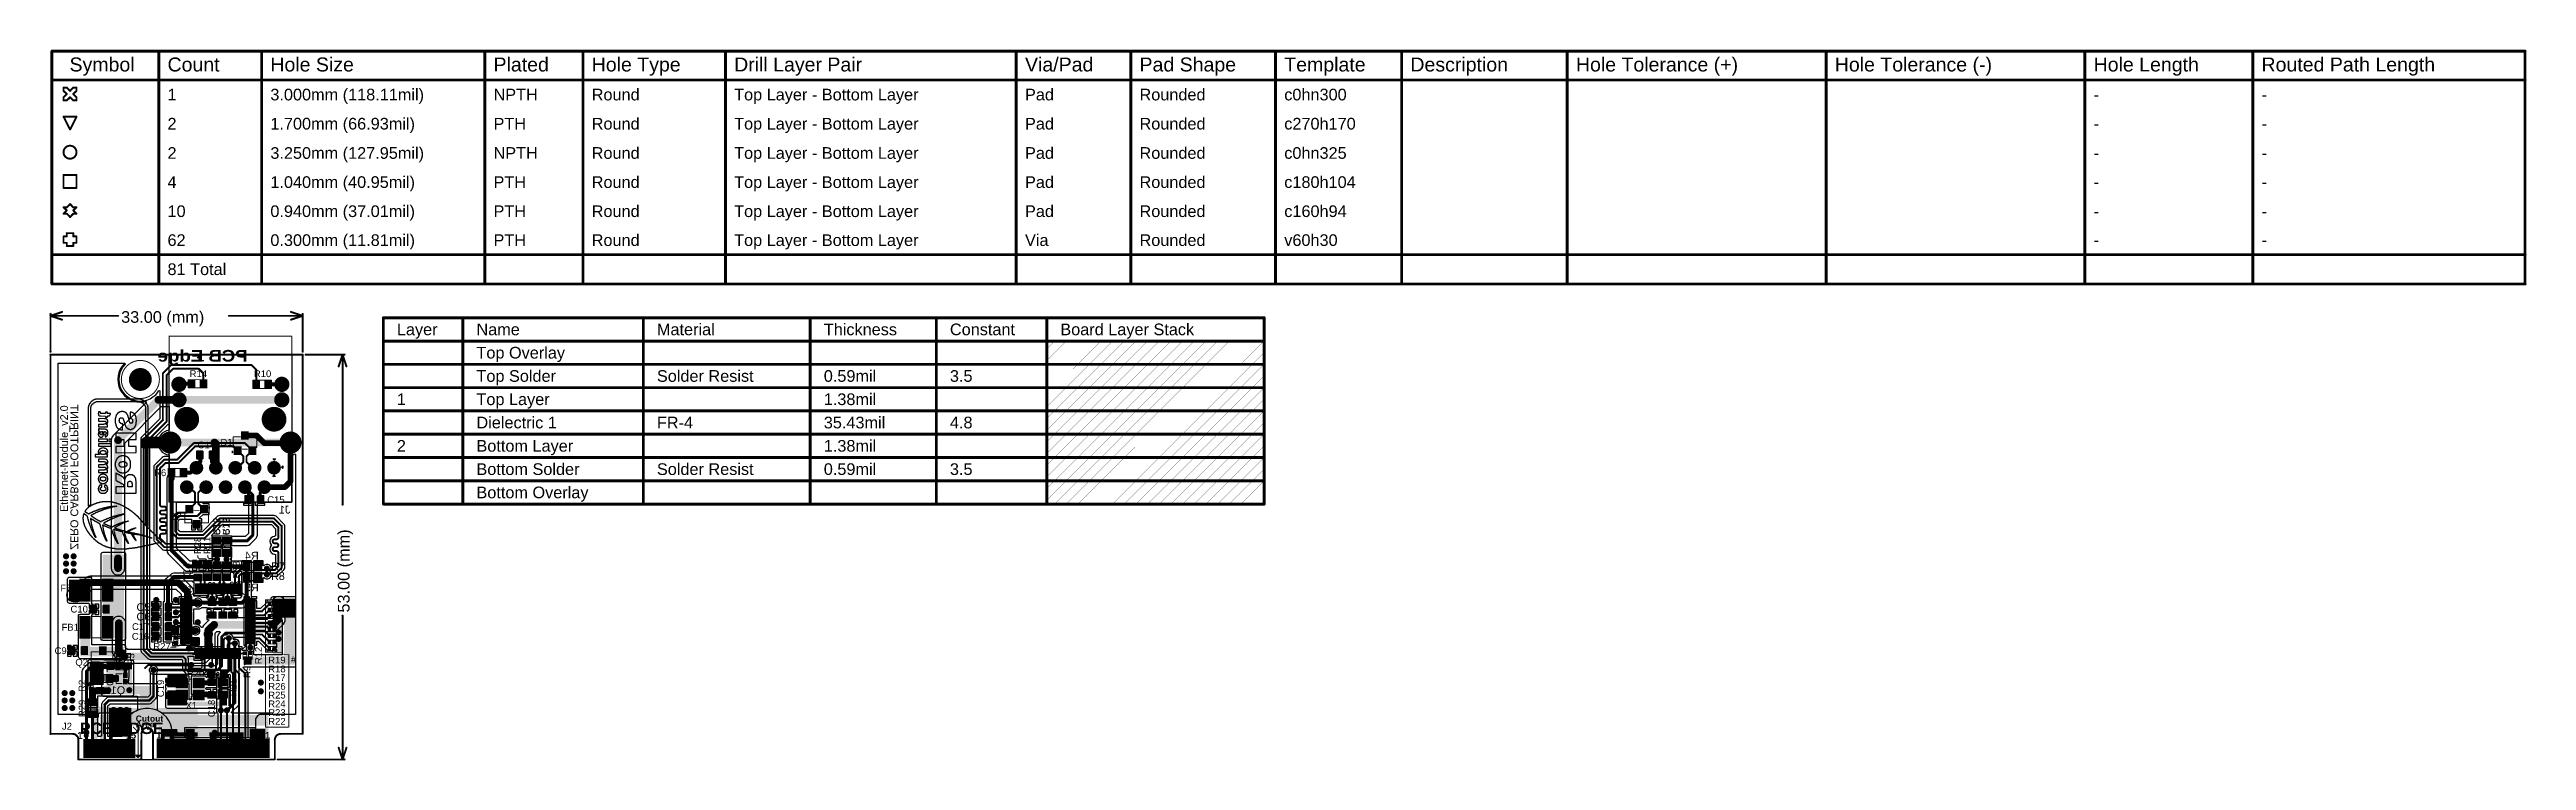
# Model space of a CAD drawing. Header units: inches. Extents: x 0 to 12.8, y -0.1 to 3.5.
import ezdxf

# ---------------------------------------------------------------- set-up
doc = ezdxf.new("R2010")
doc.units = ezdxf.units.IN
doc.header["$MEASUREMENT"] = 0
for name, color, linetype in [('Board Outline', 216, 'Continuous'), ('Bottom Layer', 5, 'Continuous'), ('Bottom Overlay', 54, 'Continuous'), ('Bottom Paste', 16, 'Continuous'), ('Bottom Solder', 6, 'Continuous'), ('Dimensions', 6, 'Continuous'), ('Drill Drawing', 1, 'Continuous'), ('Fabrication', 76, 'Continuous'), ('Keep-Out Layer', 6, 'Continuous'), ('Multi-Layer', 9, 'Continuous'), ('Pad Holes', 156, 'Continuous'), ('Top Layer', 1, 'Continuous'), ('Top Overlay', 2, 'Continuous'), ('Top Paste', 8, 'Continuous'), ('Top Solder', 216, 'Continuous'), ('Via Holes', 16, 'Continuous')]:
    doc.layers.add(name, color=color, linetype=linetype)
doc.styles.add('Arial', font='', dxfattribs={"height": 0.2})
doc.styles.add('Arial Black_Bold', font='', dxfattribs={"height": 0.2})
doc.styles.add('Arial_Bold', font='', dxfattribs={"height": 0.2})
doc.styles.get('Arial').set_extended_font_data('Arial')
doc.styles.get('Arial Black_Bold').set_extended_font_data('Arial Black', bold=True)
doc.styles.get('Arial_Bold').set_extended_font_data('Arial', bold=True)

msp = doc.modelspace()

# ---------------------------------------------------------------- texts
at = {"layer": 'Bottom Overlay', "style": 'Arial', "text_generation_flag": 2}
for s, height, p in [('ZERO CARBON FOOTPRINT', 0.04, (0.103, 0.949)), ('R16', 0.035, (0.838, 1.024)), ('R15', 0.035, (0.887, 1.024)), ('C3', 0.04, (0.811, 0.714)), ('C2', 0.04, (0.864, 0.714)), ('C8', 0.04, (0.924, 0.716))]:
    msp.add_text(s, height=height, rotation=270, dxfattribs=at).set_placement(p)
for s, height, p in [('J1', 0.04, (1.236, 1.135)), ('R4', 0.04, (1.073, 0.898)), ('R5', 0.04, (1.073, 0.734)), ('R30', 0.04, (0.419, 0.376)), ('C7', 0.04, (0.707, 0.457)), ('C11', 0.035, (0.819, 0.407)), ('R1', 0.04, (0.299, 0.318)), ('Q1', 0.04, (0.385, 0.205))]:
    msp.add_text(s, height=height, dxfattribs=at).set_placement(p)
at = {"layer": 'Dimensions', "style": 'Arial'}
msp.add_text('33.00 (mm)', height=0.06, dxfattribs=at).set_placement((0.364, 2.118))
msp.add_text('53.00 (mm)', height=0.06, rotation=90, dxfattribs=at).set_placement((1.541, 0.625))
at = {"layer": 'Drill Drawing', "style": 'Arial'}
for s, height, p in [('Symbol', 0.072, (0.098, 3.413)), ('Count', 0.072, (0.603, 3.413)), ('Hole Size', 0.072, (1.133, 3.413)), ('Plated', 0.072, (2.283, 3.413)), ('Hole Type', 0.072, (2.789, 3.413)), ('Drill Layer Pair', 0.072, (3.523, 3.413)), ('Via/Pad', 0.072, (5.022, 3.413)), ('Pad Shape', 0.072, (5.612, 3.413)), ('Template', 0.072, (6.358, 3.413)), ('Description', 0.072, (7.008, 3.413)), ('Hole Tolerance (+)', 0.072, (7.861, 3.413)), ('Hole Tolerance (-)', 0.072, (9.195, 3.413)), ('Hole Length', 0.072, (10.529, 3.413)), ('Routed Path Length', 0.072, (11.394, 3.413)), ('1', 0.06, (0.603, 3.264)), ('3.000mm (118.11mil)', 0.06, (1.133, 3.264)), ('NPTH', 0.06, (2.283, 3.264)), ('Round', 0.06, (2.789, 3.264)), ('Top Layer - Bottom Layer', 0.06, (3.523, 3.264)), ('Pad', 0.06, (5.022, 3.264)), ('Rounded', 0.06, (5.612, 3.264)), ('c0hn300', 0.06, (6.358, 3.264)), ('-', 0.06, (10.529, 3.264)), ('-', 0.06, (11.394, 3.264)), ('2', 0.06, (0.603, 3.114)), ('1.700mm (66.93mil)', 0.06, (1.133, 3.114)), ('PTH', 0.06, (2.283, 3.114)), ('Round', 0.06, (2.789, 3.114)), ('Top Layer - Bottom Layer', 0.06, (3.523, 3.114)), ('Pad', 0.06, (5.022, 3.114)), ('Rounded', 0.06, (5.612, 3.114)), ('c270h170', 0.06, (6.358, 3.114)), ('-', 0.06, (10.529, 3.114)), ('-', 0.06, (11.394, 3.114)), ('2', 0.06, (0.603, 2.963)), ('3.250mm (127.95mil)', 0.06, (1.133, 2.963)), ('NPTH', 0.06, (2.283, 2.963)), ('Round', 0.06, (2.789, 2.963)), ('Top Layer - Bottom Layer', 0.06, (3.523, 2.963)), ('Pad', 0.06, (5.022, 2.963)), ('Rounded', 0.06, (5.612, 2.963)), ('c0hn325', 0.06, (6.358, 2.963)), ('-', 0.06, (10.529, 2.963)), ('-', 0.06, (11.394, 2.963)), ('4', 0.06, (0.603, 2.813)), ('1.040mm (40.95mil)', 0.06, (1.133, 2.813)), ('PTH', 0.06, (2.283, 2.813)), ('Round', 0.06, (2.789, 2.813)), ('Top Layer - Bottom Layer', 0.06, (3.523, 2.813)), ('Pad', 0.06, (5.022, 2.813)), ('Rounded', 0.06, (5.612, 2.813)), ('c180h104', 0.06, (6.358, 2.813)), ('-', 0.06, (10.529, 2.813)), ('-', 0.06, (11.394, 2.813)), ('10', 0.06, (0.603, 2.663)), ('0.940mm (37.01mil)', 0.06, (1.133, 2.663)), ('PTH', 0.06, (2.283, 2.663)), ('Round', 0.06, (2.789, 2.663)), ('Top Layer - Bottom Layer', 0.06, (3.523, 2.663)), ('Pad', 0.06, (5.022, 2.663)), ('Rounded', 0.06, (5.612, 2.663)), ('c160h94', 0.06, (6.358, 2.663)), ('-', 0.06, (10.529, 2.663)), ('-', 0.06, (11.394, 2.663)), ('62', 0.06, (0.603, 2.514)), ('0.300mm (11.81mil)', 0.06, (1.133, 2.514)), ('PTH', 0.06, (2.283, 2.514)), ('Round', 0.06, (2.789, 2.514)), ('Top Layer - Bottom Layer', 0.06, (3.523, 2.514)), ('Via', 0.06, (5.022, 2.514)), ('Rounded', 0.06, (5.612, 2.514)), ('v60h30', 0.06, (6.358, 2.514)), ('81 Total', 0.06, (0.603, 2.364)), ('-', 0.06, (10.529, 2.514)), ('-', 0.06, (11.394, 2.514))]:
    msp.add_text(s, height=height, dxfattribs=at).set_placement(p)
at = {"layer": 'Fabrication', "style": 'Arial'}
for s, p in [('Layer', (1.785, 2.054)), ('Name', (2.195, 2.054)), ('Material', (3.125, 2.054)), ('Thickness', (3.985, 2.054)), ('Constant', (4.635, 2.054)), ('Board Layer Stack', (5.204, 2.054)), ('Top Overlay', (2.195, 1.934)), ('Top Solder', (2.195, 1.814)), ('Solder Resist', (3.125, 1.814)), ('0.59mil', (3.985, 1.814)), ('3.5', (4.635, 1.814)), ('1', (1.785, 1.694)), ('Top Layer', (2.195, 1.694)), ('1.38mil', (3.985, 1.694)), ('Dielectric 1', (2.195, 1.574)), ('FR-4', (3.125, 1.574)), ('35.43mil', (3.985, 1.574)), ('4.8', (4.635, 1.574)), ('2', (1.785, 1.454)), ('Bottom Layer', (2.195, 1.454)), ('1.38mil', (3.985, 1.454)), ('Bottom Solder', (2.195, 1.334)), ('Bottom Overlay', (2.195, 1.214)), ('Solder Resist', (3.125, 1.334)), ('0.59mil', (3.985, 1.334)), ('3.5', (4.635, 1.334))]:
    msp.add_text(s, height=0.06, dxfattribs=at).set_placement(p)
at = {"layer": 'Top Overlay', "style": 'Arial'}
for s, height, p in [('R14', 0.035, (0.717, 1.838)), ('R10', 0.035, (1.048, 1.838)), ('C14', 0.035, (0.758, 1.471)), ('D1', 0.035, (0.876, 1.485)), ('R6', 0.035, (0.534, 1.328)), ('C15', 0.035, (1.117, 1.189)), ('D2', 0.035, (0.614, 1.102)), ('FB2', 0.035, (0.051, 0.734)), ('R7', 0.04, (1.137, 0.843)), ('R8', 0.04, (1.136, 0.793)), ('C10', 0.035, (0.103, 0.625)), ('C5', 0.04, (0.443, 0.633)), ('U1', 0.035, (0.67, 0.73)), ('#', 0.035, (1.203, 0.649)), ('FB1', 0.035, (0.057, 0.532)), ('C16', 0.035, (0.419, 0.485)), ('C17', 0.035, (0.42, 0.535)), ('C6', 0.04, (0.443, 0.584)), ('C9', 0.035, (0.021, 0.411)), ('Q2', 0.035, (0.128, 0.351)), ('R27', 0.035, (0.53, 0.433)), ('R19', 0.035, (1.122, 0.363)), ('#', 0.035, (1.239, 0.366)), ('R20', 0.035, (0.703, 0.295)), ('R18', 0.035, (1.122, 0.317)), ('R17', 0.035, (1.122, 0.272)), ('R26', 0.035, (1.122, 0.227)), ('X1', 0.035, (0.696, 0.129)), ('R25', 0.035, (1.122, 0.182)), ('R24', 0.035, (1.122, 0.137)), ('J2', 0.035, (0.059, 0.022)), ('R23', 0.035, (1.122, 0.092)), ('R22', 0.035, (1.122, 0.047))]:
    msp.add_text(s, height=height, dxfattribs=at).set_placement(p)
for s, height, p in [('Ethernet-Module_v2.0', 0.04, (0.09, 1.143)), ('C12', 0.035, (0.875, 1.023)), ('C13', 0.035, (0.924, 1.023)), ('R28', 0.035, (0.775, 0.926)), ('R11', 0.035, (0.824, 0.926)), ('C4', 0.04, (0.724, 0.809)), ('R13', 0.035, (0.975, 0.801)), ('R3', 0.035, (0.432, 0.353)), ('R12', 0.035, (1.089, 0.359)), ('R2', 0.035, (0.18, 0.216)), ('C1', 0.035, (0.324, 0.247)), ('C19', 0.035, (0.585, 0.189)), ('R21', 0.035, (0.96, 0.194)), ('R9', 0.035, (1.03, 0.288)), ('R29', 0.035, (0.18, 0.086)), ('C18', 0.035, (0.847, 0.086))]:
    msp.add_text(s, height=height, rotation=90, dxfattribs=at).set_placement(p)

# ---------------------------------------------------------------- blocks, each defined once
blk = doc.blocks.new('SOT_23_1')
at = {"layer": 'Top Layer'}
for points in [[(-0.016, 0.057), (0.016, 0.057), (0.016, 0.021), (-0.016, 0.021)], [(-0.054, -0.021), (-0.021, -0.021), (-0.021, -0.057), (-0.054, -0.057)], [(0.021, -0.021), (0.054, -0.021), (0.054, -0.057), (0.021, -0.057)]]:
    blk.add_hatch(color=1, dxfattribs=at).paths.add_polyline_path(points)
at = {"layer": 'Top Paste'}
for points in [[(-0.016, 0.057), (0.016, 0.057), (0.016, 0.021), (-0.016, 0.021)], [(-0.054, -0.021), (-0.021, -0.021), (-0.021, -0.057), (-0.054, -0.057)], [(0.021, -0.021), (0.054, -0.021), (0.054, -0.057), (0.021, -0.057)]]:
    blk.add_hatch(color=8, dxfattribs=at).paths.add_polyline_path(points)
at = {"layer": 'Top Solder'}
for points in [[(-0.02, 0.061), (0.02, 0.061), (0.02, 0.017), (-0.02, 0.017)], [(-0.058, -0.017), (-0.017, -0.017), (-0.017, -0.061), (-0.058, -0.061)], [(0.017, -0.017), (0.058, -0.017), (0.058, -0.061), (0.017, -0.061)]]:
    blk.add_hatch(color=216, dxfattribs=at).paths.add_polyline_path(points)
at = {"layer": 'Top Overlay'}
for points in [[(-0.022, 0.032, 0.005, 0.005, 0), (-0.061, 0.032, 0.005, 0.005, 0)], [(-0.061, 0.032, 0.005, 0.005, 0), (-0.061, -0.023, 0.005, 0.005, 0)], [(0.061, 0.032, 0.005, 0.005, 0), (0.022, 0.032, 0.005, 0.005, 0)], [(0.061, 0.032, 0.005, 0.005, 0), (0.061, -0.023, 0.005, 0.005, 0)], [(-0.066, -0.041, 0.005, 0.005, 0), (-0.066, -0.051, 0.005, 0.005, 0)], [(-0.061, -0.046, 0.005, 0.005, 0), (-0.066, -0.041, 0.005, 0.005, 0)], [(-0.061, -0.046, 0.005, 0.005, 0), (-0.066, -0.051, 0.005, 0.005, 0)], [(0.013, -0.031, 0.005, 0.005, 0), (-0.013, -0.031, 0.005, 0.005, 0)]]:
    blk.add_lwpolyline(points, format="xyseb", dxfattribs=at)
for points in [[(-0.062, 0.032, 0.0025, 0.0025, 1), (-0.06, 0.032, 0.0025, 0.0025, 1)], [(-0.062, 0.032, 0.0025, 0.0025, 1), (-0.06, 0.032, 0.0025, 0.0025, 1)], [(-0.023, 0.032, 0.0025, 0.0025, 1), (-0.021, 0.032, 0.0025, 0.0025, 1)], [(0.021, 0.032, 0.0025, 0.0025, 1), (0.023, 0.032, 0.0025, 0.0025, 1)], [(0.06, 0.032, 0.0025, 0.0025, 1), (0.062, 0.032, 0.0025, 0.0025, 1)], [(0.06, 0.032, 0.0025, 0.0025, 1), (0.062, 0.032, 0.0025, 0.0025, 1)], [(-0.067, -0.041, 0.0025, 0.0025, 1), (-0.065, -0.041, 0.0025, 0.0025, 1)], [(-0.067, -0.041, 0.0025, 0.0025, 1), (-0.065, -0.041, 0.0025, 0.0025, 1)], [(-0.067, -0.051, 0.0025, 0.0025, 1), (-0.065, -0.051, 0.0025, 0.0025, 1)], [(-0.067, -0.051, 0.0025, 0.0025, 1), (-0.065, -0.051, 0.0025, 0.0025, 1)], [(-0.062, -0.023, 0.0025, 0.0025, 1), (-0.06, -0.023, 0.0025, 0.0025, 1)], [(-0.062, -0.046, 0.0025, 0.0025, 1), (-0.06, -0.046, 0.0025, 0.0025, 1)], [(-0.062, -0.046, 0.0025, 0.0025, 1), (-0.06, -0.046, 0.0025, 0.0025, 1)], [(-0.014, -0.031, 0.0025, 0.0025, 1), (-0.012, -0.031, 0.0025, 0.0025, 1)], [(0.012, -0.031, 0.0025, 0.0025, 1), (0.014, -0.031, 0.0025, 0.0025, 1)], [(0.06, -0.023, 0.0025, 0.0025, 1), (0.062, -0.023, 0.0025, 0.0025, 1)]]:
    blk.add_lwpolyline(points, format="xyseb", close=True, dxfattribs=at)
blk = doc.blocks.new('SOT_23_2')
at = {"layer": 'Top Layer'}
for points in [[(-0.016, 0.057), (0.016, 0.057), (0.016, 0.021), (-0.016, 0.021)], [(-0.054, -0.021), (-0.021, -0.021), (-0.021, -0.057), (-0.054, -0.057)], [(0.021, -0.021), (0.054, -0.021), (0.054, -0.057), (0.021, -0.057)]]:
    blk.add_hatch(color=1, dxfattribs=at).paths.add_polyline_path(points)
at = {"layer": 'Top Paste'}
for points in [[(-0.016, 0.057), (0.016, 0.057), (0.016, 0.021), (-0.016, 0.021)], [(-0.054, -0.021), (-0.021, -0.021), (-0.021, -0.057), (-0.054, -0.057)], [(0.021, -0.021), (0.054, -0.021), (0.054, -0.057), (0.021, -0.057)]]:
    blk.add_hatch(color=8, dxfattribs=at).paths.add_polyline_path(points)
at = {"layer": 'Top Solder'}
for points in [[(-0.02, 0.061), (0.02, 0.061), (0.02, 0.017), (-0.02, 0.017)], [(-0.058, -0.017), (-0.017, -0.017), (-0.017, -0.061), (-0.058, -0.061)], [(0.017, -0.017), (0.058, -0.017), (0.058, -0.061), (0.017, -0.061)]]:
    blk.add_hatch(color=216, dxfattribs=at).paths.add_polyline_path(points)
at = {"layer": 'Top Overlay'}
for points in [[(-0.061, 0.032, 0.005, 0.005, 0), (-0.022, 0.032, 0.005, 0.005, 0)], [(-0.061, -0.023, 0.005, 0.005, 0), (-0.061, 0.032, 0.005, 0.005, 0)], [(0.022, 0.032, 0.005, 0.005, 0), (0.061, 0.032, 0.005, 0.005, 0)], [(0.061, -0.023, 0.005, 0.005, 0), (0.061, 0.032, 0.005, 0.005, 0)], [(-0.066, -0.051, 0.005, 0.005, 0), (-0.066, -0.041, 0.005, 0.005, 0)], [(-0.066, -0.041, 0.005, 0.005, 0), (-0.061, -0.046, 0.005, 0.005, 0)], [(-0.066, -0.051, 0.005, 0.005, 0), (-0.061, -0.046, 0.005, 0.005, 0)], [(-0.013, -0.031, 0.005, 0.005, 0), (0.013, -0.031, 0.005, 0.005, 0)]]:
    blk.add_lwpolyline(points, format="xyseb", dxfattribs=at)
for points in [[(-0.062, 0.032, 0.0025, 0.0025, 1), (-0.06, 0.032, 0.0025, 0.0025, 1)], [(-0.062, 0.032, 0.0025, 0.0025, 1), (-0.06, 0.032, 0.0025, 0.0025, 1)], [(-0.023, 0.032, 0.0025, 0.0025, 1), (-0.021, 0.032, 0.0025, 0.0025, 1)], [(0.021, 0.032, 0.0025, 0.0025, 1), (0.023, 0.032, 0.0025, 0.0025, 1)], [(0.06, 0.032, 0.0025, 0.0025, 1), (0.062, 0.032, 0.0025, 0.0025, 1)], [(0.06, 0.032, 0.0025, 0.0025, 1), (0.062, 0.032, 0.0025, 0.0025, 1)], [(-0.067, -0.041, 0.0025, 0.0025, 1), (-0.065, -0.041, 0.0025, 0.0025, 1)], [(-0.067, -0.041, 0.0025, 0.0025, 1), (-0.065, -0.041, 0.0025, 0.0025, 1)], [(-0.067, -0.051, 0.0025, 0.0025, 1), (-0.065, -0.051, 0.0025, 0.0025, 1)], [(-0.067, -0.051, 0.0025, 0.0025, 1), (-0.065, -0.051, 0.0025, 0.0025, 1)], [(-0.062, -0.023, 0.0025, 0.0025, 1), (-0.06, -0.023, 0.0025, 0.0025, 1)], [(-0.062, -0.046, 0.0025, 0.0025, 1), (-0.06, -0.046, 0.0025, 0.0025, 1)], [(-0.062, -0.046, 0.0025, 0.0025, 1), (-0.06, -0.046, 0.0025, 0.0025, 1)], [(-0.014, -0.031, 0.0025, 0.0025, 1), (-0.012, -0.031, 0.0025, 0.0025, 1)], [(0.012, -0.031, 0.0025, 0.0025, 1), (0.014, -0.031, 0.0025, 0.0025, 1)], [(0.06, -0.023, 0.0025, 0.0025, 1), (0.062, -0.023, 0.0025, 0.0025, 1)]]:
    blk.add_lwpolyline(points, format="xyseb", close=True, dxfattribs=at)
blk = doc.blocks.new('R___0402_B_3')
at = {"layer": 'Bottom Layer'}
for points in [[(-0.01, 0.013), (-0.01, -0.013), (-0.028, -0.013), (-0.028, 0.013)], [(0.028, 0.013), (0.028, -0.013), (0.009, -0.013), (0.009, 0.013)]]:
    blk.add_hatch(color=5, dxfattribs=at).paths.add_polyline_path(points)
at = {"layer": 'Bottom Paste'}
for points in [[(-0.01, 0.013), (-0.01, -0.013), (-0.028, -0.013), (-0.028, 0.013)], [(0.028, 0.013), (0.028, -0.013), (0.009, -0.013), (0.009, 0.013)]]:
    blk.add_hatch(color=16, dxfattribs=at).paths.add_polyline_path(points)
at = {"layer": 'Bottom Solder'}
for points in [[(-0.007, 0.015), (-0.007, -0.015), (-0.03, -0.015), (-0.03, 0.015)], [(0.03, 0.015), (0.03, -0.015), (0.007, -0.015), (0.007, 0.015)]]:
    blk.add_hatch(color=6, dxfattribs=at).paths.add_polyline_path(points)
at = {"layer": 'Bottom Overlay'}
for points in [[(-0.032, 0.016, 0.0025, 0.0025, 1), (-0.03, 0.016, 0.0025, 0.0025, 1)], [(-0.032, 0.016, 0.0025, 0.0025, 1), (-0.03, 0.016, 0.0025, 0.0025, 1)], [(-0.032, 0.017, 0.0000635, 0.0000635, 1), (-0.032, 0.017, 0.0000635, 0.0000635, 1)], [(0.03, 0.016, 0.0025, 0.0025, 1), (0.032, 0.016, 0.0025, 0.0025, 1)], [(0.03, 0.016, 0.0025, 0.0025, 1), (0.032, 0.016, 0.0025, 0.0025, 1)], [(0.032, 0.017, 0.0000635, 0.0000635, 1), (0.032, 0.017, 0.0000635, 0.0000635, 1)], [(-0.032, -0.016, 0.0025, 0.0025, 1), (-0.03, -0.016, 0.0025, 0.0025, 1)], [(-0.032, -0.016, 0.0025, 0.0025, 1), (-0.03, -0.016, 0.0025, 0.0025, 1)], [(0.03, -0.016, 0.0025, 0.0025, 1), (0.032, -0.016, 0.0025, 0.0025, 1)], [(0.03, -0.016, 0.0025, 0.0025, 1), (0.032, -0.016, 0.0025, 0.0025, 1)]]:
    blk.add_lwpolyline(points, format="xyseb", close=True, dxfattribs=at)
for points in [[(-0.031, 0.016, 0.005, 0.005, 0), (0.031, 0.016, 0.005, 0.005, 0)], [(-0.031, -0.016, 0.005, 0.005, 0), (-0.031, 0.016, 0.005, 0.005, 0)], [(-0.032, 0.017, 0.000127, 0.000127, 0), (0.032, 0.017, 0.000127, 0.000127, 0)], [(0.031, -0.016, 0.005, 0.005, 0), (0.031, 0.016, 0.005, 0.005, 0)], [(-0.031, -0.016, 0.005, 0.005, 0), (0.031, -0.016, 0.005, 0.005, 0)]]:
    blk.add_lwpolyline(points, format="xyseb", dxfattribs=at)
blk = doc.blocks.new('NX3225GA_25MHZ_STD_CRG_2_4')
at = {"layer": 'Top Layer'}
for points in [[(-0.071, 0.055), (-0.016, 0.055), (-0.016, 0.008), (-0.071, 0.008)], [(0.016, 0.055), (0.071, 0.055), (0.071, 0.008), (0.016, 0.008)], [(-0.071, -0.008), (-0.016, -0.008), (-0.016, -0.055), (-0.071, -0.055)], [(0.016, -0.008), (0.071, -0.008), (0.071, -0.055), (0.016, -0.055)]]:
    blk.add_hatch(color=1, dxfattribs=at).paths.add_polyline_path(points)
at = {"layer": 'Top Paste'}
for points in [[(-0.071, 0.055), (-0.016, 0.055), (-0.016, 0.008), (-0.071, 0.008)], [(0.016, 0.055), (0.071, 0.055), (0.071, 0.008), (0.016, 0.008)], [(-0.071, -0.008), (-0.016, -0.008), (-0.016, -0.055), (-0.071, -0.055)], [(0.016, -0.008), (0.071, -0.008), (0.071, -0.055), (0.016, -0.055)]]:
    blk.add_hatch(color=8, dxfattribs=at).paths.add_polyline_path(points)
at = {"layer": 'Top Solder'}
for points in [[(-0.075, 0.059), (-0.012, 0.059), (-0.012, 0.004), (-0.075, 0.004)], [(0.012, 0.059), (0.075, 0.059), (0.075, 0.004), (0.012, 0.004)], [(-0.075, -0.004), (-0.012, -0.004), (-0.012, -0.059), (-0.075, -0.059)], [(0.012, -0.004), (0.075, -0.004), (0.075, -0.059), (0.012, -0.059)]]:
    blk.add_hatch(color=216, dxfattribs=at).paths.add_polyline_path(points)
at = {"layer": 'Top Overlay'}
for points in [[(0.008, 0.051, 0.005, 0.005, 0), (-0.008, 0.051, 0.005, 0.005, 0)], [(-0.082, -0.027, 0.005, 0.005, 0), (-0.082, -0.037, 0.005, 0.005, 0)], [(-0.077, -0.032, 0.005, 0.005, 0), (-0.082, -0.027, 0.005, 0.005, 0)], [(-0.077, -0.032, 0.005, 0.005, 0), (-0.082, -0.037, 0.005, 0.005, 0)], [(0.008, -0.051, 0.005, 0.005, 0), (-0.008, -0.051, 0.005, 0.005, 0)]]:
    blk.add_lwpolyline(points, format="xyseb", dxfattribs=at)
for points in [[(-0.009, 0.051, 0.0025, 0.0025, 1), (-0.007, 0.051, 0.0025, 0.0025, 1)], [(0.007, 0.051, 0.0025, 0.0025, 1), (0.009, 0.051, 0.0025, 0.0025, 1)], [(-0.084, -0.027, 0.0025, 0.0025, 1), (-0.081, -0.027, 0.0025, 0.0025, 1)], [(-0.084, -0.027, 0.0025, 0.0025, 1), (-0.081, -0.027, 0.0025, 0.0025, 1)], [(-0.084, -0.037, 0.0025, 0.0025, 1), (-0.081, -0.037, 0.0025, 0.0025, 1)], [(-0.084, -0.037, 0.0025, 0.0025, 1), (-0.081, -0.037, 0.0025, 0.0025, 1)], [(-0.079, -0.032, 0.0025, 0.0025, 1), (-0.076, -0.032, 0.0025, 0.0025, 1)], [(-0.079, -0.032, 0.0025, 0.0025, 1), (-0.076, -0.032, 0.0025, 0.0025, 1)], [(-0.009, -0.051, 0.0025, 0.0025, 1), (-0.007, -0.051, 0.0025, 0.0025, 1)], [(0.007, -0.051, 0.0025, 0.0025, 1), (0.009, -0.051, 0.0025, 0.0025, 1)]]:
    blk.add_lwpolyline(points, format="xyseb", close=True, dxfattribs=at)
blk = doc.blocks.new('48_LQFP__7_7___5')
at = {"layer": 'Top Layer'}
for points in [[(-0.102, 0.191), (-0.102, 0.143), (-0.115, 0.143), (-0.115, 0.191)], [(-0.082, 0.191), (-0.082, 0.143), (-0.095, 0.143), (-0.095, 0.191)], [(-0.063, 0.191), (-0.063, 0.143), (-0.075, 0.143), (-0.075, 0.191)], [(-0.043, 0.191), (-0.043, 0.143), (-0.056, 0.143), (-0.056, 0.191)], [(-0.023, 0.191), (-0.023, 0.143), (-0.036, 0.143), (-0.036, 0.191)], [(-0.004, 0.191), (-0.004, 0.143), (-0.016, 0.143), (-0.016, 0.191)], [(0.016, 0.191), (0.016, 0.143), (0.004, 0.143), (0.004, 0.191)], [(0.036, 0.191), (0.036, 0.143), (0.023, 0.143), (0.023, 0.191)], [(0.056, 0.191), (0.056, 0.143), (0.043, 0.143), (0.043, 0.191)], [(0.075, 0.191), (0.075, 0.143), (0.063, 0.143), (0.063, 0.191)], [(0.095, 0.191), (0.095, 0.143), (0.082, 0.143), (0.082, 0.191)], [(0.115, 0.191), (0.115, 0.143), (0.102, 0.143), (0.102, 0.191)], [(-0.143, 0.115), (-0.143, 0.102), (-0.191, 0.102), (-0.191, 0.115)], [(-0.143, 0.095), (-0.143, 0.082), (-0.191, 0.082), (-0.191, 0.095)], [(-0.143, 0.075), (-0.143, 0.063), (-0.191, 0.063), (-0.191, 0.075)], [(-0.143, 0.056), (-0.143, 0.043), (-0.191, 0.043), (-0.191, 0.056)], [(-0.143, 0.036), (-0.143, 0.023), (-0.191, 0.023), (-0.191, 0.036)], [(-0.143, 0.016), (-0.143, 0.004), (-0.191, 0.004), (-0.191, 0.016)], [(0.191, 0.115), (0.191, 0.102), (0.143, 0.102), (0.143, 0.115)], [(0.191, 0.095), (0.191, 0.082), (0.143, 0.082), (0.143, 0.095)], [(0.191, 0.075), (0.191, 0.063), (0.143, 0.063), (0.143, 0.075)], [(0.191, 0.056), (0.191, 0.043), (0.143, 0.043), (0.143, 0.056)], [(0.191, 0.036), (0.191, 0.023), (0.143, 0.023), (0.143, 0.036)], [(0.191, 0.016), (0.191, 0.004), (0.143, 0.004), (0.143, 0.016)], [(-0.143, -0.004), (-0.143, -0.016), (-0.191, -0.016), (-0.191, -0.004)], [(-0.143, -0.023), (-0.143, -0.036), (-0.191, -0.036), (-0.191, -0.023)], [(-0.143, -0.043), (-0.143, -0.056), (-0.191, -0.056), (-0.191, -0.043)], [(-0.143, -0.063), (-0.143, -0.075), (-0.191, -0.075), (-0.191, -0.063)], [(-0.143, -0.082), (-0.143, -0.095), (-0.191, -0.095), (-0.191, -0.082)], [(-0.143, -0.102), (-0.143, -0.115), (-0.191, -0.115), (-0.191, -0.102)], [(0.191, -0.004), (0.191, -0.016), (0.143, -0.016), (0.143, -0.004)], [(0.191, -0.023), (0.191, -0.036), (0.143, -0.036), (0.143, -0.023)], [(0.191, -0.043), (0.191, -0.056), (0.143, -0.056), (0.143, -0.043)], [(0.191, -0.063), (0.191, -0.075), (0.143, -0.075), (0.143, -0.063)], [(0.191, -0.082), (0.191, -0.095), (0.143, -0.095), (0.143, -0.082)], [(0.191, -0.102), (0.191, -0.115), (0.143, -0.115), (0.143, -0.102)], [(-0.102, -0.143), (-0.102, -0.191), (-0.115, -0.191), (-0.115, -0.143)], [(-0.082, -0.143), (-0.082, -0.191), (-0.095, -0.191), (-0.095, -0.143)], [(-0.063, -0.143), (-0.063, -0.191), (-0.075, -0.191), (-0.075, -0.143)], [(-0.043, -0.143), (-0.043, -0.191), (-0.056, -0.191), (-0.056, -0.143)], [(-0.023, -0.143), (-0.023, -0.191), (-0.036, -0.191), (-0.036, -0.143)], [(-0.004, -0.143), (-0.004, -0.191), (-0.016, -0.191), (-0.016, -0.143)], [(0.016, -0.143), (0.016, -0.191), (0.004, -0.191), (0.004, -0.143)], [(0.036, -0.143), (0.036, -0.191), (0.023, -0.191), (0.023, -0.143)], [(0.056, -0.143), (0.056, -0.191), (0.043, -0.191), (0.043, -0.143)], [(0.075, -0.143), (0.075, -0.191), (0.063, -0.191), (0.063, -0.143)], [(0.095, -0.143), (0.095, -0.191), (0.082, -0.191), (0.082, -0.143)], [(0.115, -0.143), (0.115, -0.191), (0.102, -0.191), (0.102, -0.143)]]:
    blk.add_hatch(color=1, dxfattribs=at).paths.add_polyline_path(points)
at = {"layer": 'Top Overlay'}
blk.add_hatch(color=2, dxfattribs=at).paths.add_polyline_path([(-0.14, 0.101), (-0.131, 0.101), (-0.131, 0.118), (-0.14, 0.118)])
at = {"layer": 'Top Paste'}
for points in [[(-0.102, 0.191), (-0.102, 0.143), (-0.115, 0.143), (-0.115, 0.191)], [(-0.082, 0.191), (-0.082, 0.143), (-0.095, 0.143), (-0.095, 0.191)], [(-0.063, 0.191), (-0.063, 0.143), (-0.075, 0.143), (-0.075, 0.191)], [(-0.043, 0.191), (-0.043, 0.143), (-0.056, 0.143), (-0.056, 0.191)], [(-0.023, 0.191), (-0.023, 0.143), (-0.036, 0.143), (-0.036, 0.191)], [(-0.004, 0.191), (-0.004, 0.143), (-0.016, 0.143), (-0.016, 0.191)], [(0.016, 0.191), (0.016, 0.143), (0.004, 0.143), (0.004, 0.191)], [(0.036, 0.191), (0.036, 0.143), (0.023, 0.143), (0.023, 0.191)], [(0.056, 0.191), (0.056, 0.143), (0.043, 0.143), (0.043, 0.191)], [(0.075, 0.191), (0.075, 0.143), (0.063, 0.143), (0.063, 0.191)], [(0.095, 0.191), (0.095, 0.143), (0.082, 0.143), (0.082, 0.191)], [(0.115, 0.191), (0.115, 0.143), (0.102, 0.143), (0.102, 0.191)], [(-0.143, 0.115), (-0.143, 0.102), (-0.191, 0.102), (-0.191, 0.115)], [(-0.143, 0.095), (-0.143, 0.082), (-0.191, 0.082), (-0.191, 0.095)], [(-0.143, 0.075), (-0.143, 0.063), (-0.191, 0.063), (-0.191, 0.075)], [(-0.143, 0.056), (-0.143, 0.043), (-0.191, 0.043), (-0.191, 0.056)], [(-0.143, 0.036), (-0.143, 0.023), (-0.191, 0.023), (-0.191, 0.036)], [(-0.143, 0.016), (-0.143, 0.004), (-0.191, 0.004), (-0.191, 0.016)], [(0.191, 0.115), (0.191, 0.102), (0.143, 0.102), (0.143, 0.115)], [(0.191, 0.095), (0.191, 0.082), (0.143, 0.082), (0.143, 0.095)], [(0.191, 0.075), (0.191, 0.063), (0.143, 0.063), (0.143, 0.075)], [(0.191, 0.056), (0.191, 0.043), (0.143, 0.043), (0.143, 0.056)], [(0.191, 0.036), (0.191, 0.023), (0.143, 0.023), (0.143, 0.036)], [(0.191, 0.016), (0.191, 0.004), (0.143, 0.004), (0.143, 0.016)], [(-0.143, -0.004), (-0.143, -0.016), (-0.191, -0.016), (-0.191, -0.004)], [(-0.143, -0.023), (-0.143, -0.036), (-0.191, -0.036), (-0.191, -0.023)], [(-0.143, -0.043), (-0.143, -0.056), (-0.191, -0.056), (-0.191, -0.043)], [(-0.143, -0.063), (-0.143, -0.075), (-0.191, -0.075), (-0.191, -0.063)], [(-0.143, -0.082), (-0.143, -0.095), (-0.191, -0.095), (-0.191, -0.082)], [(-0.143, -0.102), (-0.143, -0.115), (-0.191, -0.115), (-0.191, -0.102)], [(0.191, -0.004), (0.191, -0.016), (0.143, -0.016), (0.143, -0.004)], [(0.191, -0.023), (0.191, -0.036), (0.143, -0.036), (0.143, -0.023)], [(0.191, -0.043), (0.191, -0.056), (0.143, -0.056), (0.143, -0.043)], [(0.191, -0.063), (0.191, -0.075), (0.143, -0.075), (0.143, -0.063)], [(0.191, -0.082), (0.191, -0.095), (0.143, -0.095), (0.143, -0.082)], [(0.191, -0.102), (0.191, -0.115), (0.143, -0.115), (0.143, -0.102)], [(-0.102, -0.143), (-0.102, -0.191), (-0.115, -0.191), (-0.115, -0.143)], [(-0.082, -0.143), (-0.082, -0.191), (-0.095, -0.191), (-0.095, -0.143)], [(-0.063, -0.143), (-0.063, -0.191), (-0.075, -0.191), (-0.075, -0.143)], [(-0.043, -0.143), (-0.043, -0.191), (-0.056, -0.191), (-0.056, -0.143)], [(-0.023, -0.143), (-0.023, -0.191), (-0.036, -0.191), (-0.036, -0.143)], [(-0.004, -0.143), (-0.004, -0.191), (-0.016, -0.191), (-0.016, -0.143)], [(0.016, -0.143), (0.016, -0.191), (0.004, -0.191), (0.004, -0.143)], [(0.036, -0.143), (0.036, -0.191), (0.023, -0.191), (0.023, -0.143)], [(0.056, -0.143), (0.056, -0.191), (0.043, -0.191), (0.043, -0.143)], [(0.075, -0.143), (0.075, -0.191), (0.063, -0.191), (0.063, -0.143)], [(0.095, -0.143), (0.095, -0.191), (0.082, -0.191), (0.082, -0.143)], [(0.115, -0.143), (0.115, -0.191), (0.102, -0.191), (0.102, -0.143)]]:
    blk.add_hatch(color=8, dxfattribs=at).paths.add_polyline_path(points)
at = {"layer": 'Top Solder'}
for points in [[(-0.098, 0.195), (-0.098, 0.139), (-0.119, 0.139), (-0.119, 0.195)], [(-0.078, 0.195), (-0.078, 0.139), (-0.099, 0.139), (-0.099, 0.195)], [(-0.059, 0.195), (-0.059, 0.139), (-0.079, 0.139), (-0.079, 0.195)], [(-0.039, 0.195), (-0.039, 0.139), (-0.06, 0.139), (-0.06, 0.195)], [(-0.019, 0.195), (-0.019, 0.139), (-0.04, 0.139), (-0.04, 0.195)], [(0, 0.195), (0, 0.139), (-0.02, 0.139), (-0.02, 0.195)], [(0.02, 0.195), (0.02, 0.139), (0, 0.139), (0, 0.195)], [(0.04, 0.195), (0.04, 0.139), (0.019, 0.139), (0.019, 0.195)], [(0.06, 0.195), (0.06, 0.139), (0.039, 0.139), (0.039, 0.195)], [(0.079, 0.195), (0.079, 0.139), (0.059, 0.139), (0.059, 0.195)], [(0.099, 0.195), (0.099, 0.139), (0.078, 0.139), (0.078, 0.195)], [(0.119, 0.195), (0.119, 0.139), (0.098, 0.139), (0.098, 0.195)], [(-0.139, 0.119), (-0.139, 0.098), (-0.195, 0.098), (-0.195, 0.119)], [(-0.139, 0.099), (-0.139, 0.078), (-0.195, 0.078), (-0.195, 0.099)], [(-0.139, 0.079), (-0.139, 0.059), (-0.195, 0.059), (-0.195, 0.079)], [(-0.139, 0.06), (-0.139, 0.039), (-0.195, 0.039), (-0.195, 0.06)], [(-0.139, 0.04), (-0.139, 0.019), (-0.195, 0.019), (-0.195, 0.04)], [(-0.139, 0.02), (-0.139, 0), (-0.195, 0), (-0.195, 0.02)], [(-0.139, 0), (-0.139, -0.02), (-0.195, -0.02), (-0.195, 0)], [(0.195, 0.119), (0.195, 0.098), (0.139, 0.098), (0.139, 0.119)], [(0.195, 0.099), (0.195, 0.078), (0.139, 0.078), (0.139, 0.099)], [(0.195, 0.079), (0.195, 0.059), (0.139, 0.059), (0.139, 0.079)], [(0.195, 0.06), (0.195, 0.039), (0.139, 0.039), (0.139, 0.06)], [(0.195, 0.04), (0.195, 0.019), (0.139, 0.019), (0.139, 0.04)], [(0.195, 0.02), (0.195, 0), (0.139, 0), (0.139, 0.02)], [(0.195, 0), (0.195, -0.02), (0.139, -0.02), (0.139, 0)], [(-0.139, -0.019), (-0.139, -0.04), (-0.195, -0.04), (-0.195, -0.019)], [(-0.139, -0.039), (-0.139, -0.06), (-0.195, -0.06), (-0.195, -0.039)], [(-0.139, -0.059), (-0.139, -0.079), (-0.195, -0.079), (-0.195, -0.059)], [(-0.139, -0.078), (-0.139, -0.099), (-0.195, -0.099), (-0.195, -0.078)], [(-0.139, -0.098), (-0.139, -0.119), (-0.195, -0.119), (-0.195, -0.098)], [(0.195, -0.019), (0.195, -0.04), (0.139, -0.04), (0.139, -0.019)], [(0.195, -0.039), (0.195, -0.06), (0.139, -0.06), (0.139, -0.039)], [(0.195, -0.059), (0.195, -0.079), (0.139, -0.079), (0.139, -0.059)], [(0.195, -0.078), (0.195, -0.099), (0.139, -0.099), (0.139, -0.078)], [(0.195, -0.098), (0.195, -0.119), (0.139, -0.119), (0.139, -0.098)], [(-0.098, -0.139), (-0.098, -0.195), (-0.119, -0.195), (-0.119, -0.139)], [(-0.078, -0.139), (-0.078, -0.195), (-0.099, -0.195), (-0.099, -0.139)], [(-0.059, -0.139), (-0.059, -0.195), (-0.079, -0.195), (-0.079, -0.139)], [(-0.039, -0.139), (-0.039, -0.195), (-0.06, -0.195), (-0.06, -0.139)], [(-0.019, -0.139), (-0.019, -0.195), (-0.04, -0.195), (-0.04, -0.139)], [(0, -0.139), (0, -0.195), (-0.02, -0.195), (-0.02, -0.139)], [(0.02, -0.139), (0.02, -0.195), (0, -0.195), (0, -0.139)], [(0.04, -0.139), (0.04, -0.195), (0.019, -0.195), (0.019, -0.139)], [(0.06, -0.139), (0.06, -0.195), (0.039, -0.195), (0.039, -0.139)], [(0.079, -0.139), (0.079, -0.195), (0.059, -0.195), (0.059, -0.139)], [(0.099, -0.139), (0.099, -0.195), (0.078, -0.195), (0.078, -0.139)], [(0.119, -0.139), (0.119, -0.195), (0.098, -0.195), (0.098, -0.139)]]:
    blk.add_hatch(color=216, dxfattribs=at).paths.add_polyline_path(points)
at = {"layer": 'Top Overlay'}
for points in [[(-0.144, 0.127, 0.005, 0.005, 0), (-0.13, 0.141, 0.005, 0.005, 0)], [(-0.144, 0.119, 0.005, 0.005, 0), (-0.144, 0.127, 0.005, 0.005, 0)], [(-0.119, 0.141, 0.005, 0.005, 0), (-0.13, 0.141, 0.005, 0.005, 0)], [(0.13, 0.141, 0.005, 0.005, 0), (0.119, 0.141, 0.005, 0.005, 0)], [(0.144, 0.127, 0.005, 0.005, 0), (0.13, 0.141, 0.005, 0.005, 0)], [(0.144, 0.119, 0.005, 0.005, 0), (0.144, 0.127, 0.005, 0.005, 0)], [(-0.198, 0.108, 0.00787, 0.00787, 0), (-0.203, 0.113, 0.00787, 0.00787, 0)], [(-0.203, 0.103, 0.00787, 0.00787, 0), (-0.203, 0.113, 0.00787, 0.00787, 0)], [(-0.203, 0.103, 0.00787, 0.00787, 0), (-0.198, 0.108, 0.00787, 0.00787, 0)], [(-0.144, -0.127, 0.005, 0.005, 0), (-0.144, -0.119, 0.005, 0.005, 0)], [(-0.13, -0.141, 0.005, 0.005, 0), (-0.144, -0.127, 0.005, 0.005, 0)], [(0.13, -0.141, 0.005, 0.005, 0), (0.144, -0.127, 0.005, 0.005, 0)], [(0.144, -0.127, 0.005, 0.005, 0), (0.144, -0.119, 0.005, 0.005, 0)], [(-0.119, -0.141, 0.005, 0.005, 0), (-0.13, -0.141, 0.005, 0.005, 0)], [(0.13, -0.141, 0.005, 0.005, 0), (0.119, -0.141, 0.005, 0.005, 0)]]:
    blk.add_lwpolyline(points, format="xyseb", dxfattribs=at)
for points in [[(-0.145, 0.127, 0.0025, 0.0025, 1), (-0.143, 0.127, 0.0025, 0.0025, 1)], [(-0.145, 0.127, 0.0025, 0.0025, 1), (-0.143, 0.127, 0.0025, 0.0025, 1)], [(-0.131, 0.141, 0.0025, 0.0025, 1), (-0.129, 0.141, 0.0025, 0.0025, 1)], [(-0.131, 0.141, 0.0025, 0.0025, 1), (-0.129, 0.141, 0.0025, 0.0025, 1)], [(-0.12, 0.141, 0.0025, 0.0025, 1), (-0.118, 0.141, 0.0025, 0.0025, 1)], [(0.118, 0.141, 0.0025, 0.0025, 1), (0.12, 0.141, 0.0025, 0.0025, 1)], [(0.129, 0.141, 0.0025, 0.0025, 1), (0.131, 0.141, 0.0025, 0.0025, 1)], [(0.129, 0.141, 0.0025, 0.0025, 1), (0.131, 0.141, 0.0025, 0.0025, 1)], [(0.143, 0.127, 0.0025, 0.0025, 1), (0.145, 0.127, 0.0025, 0.0025, 1)], [(0.143, 0.127, 0.0025, 0.0025, 1), (0.145, 0.127, 0.0025, 0.0025, 1)], [(-0.205, 0.113, 0.00394, 0.00394, 1), (-0.201, 0.113, 0.00394, 0.00394, 1)], [(-0.205, 0.113, 0.00394, 0.00394, 1), (-0.201, 0.113, 0.00394, 0.00394, 1)], [(-0.205, 0.103, 0.00394, 0.00394, 1), (-0.201, 0.103, 0.00394, 0.00394, 1)], [(-0.205, 0.103, 0.00394, 0.00394, 1), (-0.201, 0.103, 0.00394, 0.00394, 1)], [(-0.2, 0.108, 0.00394, 0.00394, 1), (-0.196, 0.108, 0.00394, 0.00394, 1)], [(-0.2, 0.108, 0.00394, 0.00394, 1), (-0.196, 0.108, 0.00394, 0.00394, 1)], [(-0.145, 0.119, 0.0025, 0.0025, 1), (-0.143, 0.119, 0.0025, 0.0025, 1)], [(0.143, 0.119, 0.0025, 0.0025, 1), (0.145, 0.119, 0.0025, 0.0025, 1)], [(-0.145, -0.119, 0.0025, 0.0025, 1), (-0.143, -0.119, 0.0025, 0.0025, 1)], [(-0.145, -0.127, 0.0025, 0.0025, 1), (-0.143, -0.127, 0.0025, 0.0025, 1)], [(-0.145, -0.127, 0.0025, 0.0025, 1), (-0.143, -0.127, 0.0025, 0.0025, 1)], [(0.143, -0.119, 0.0025, 0.0025, 1), (0.145, -0.119, 0.0025, 0.0025, 1)], [(0.143, -0.127, 0.0025, 0.0025, 1), (0.145, -0.127, 0.0025, 0.0025, 1)], [(0.143, -0.127, 0.0025, 0.0025, 1), (0.145, -0.127, 0.0025, 0.0025, 1)], [(-0.131, -0.141, 0.0025, 0.0025, 1), (-0.129, -0.141, 0.0025, 0.0025, 1)], [(-0.131, -0.141, 0.0025, 0.0025, 1), (-0.129, -0.141, 0.0025, 0.0025, 1)], [(-0.12, -0.141, 0.0025, 0.0025, 1), (-0.118, -0.141, 0.0025, 0.0025, 1)], [(0.118, -0.141, 0.0025, 0.0025, 1), (0.12, -0.141, 0.0025, 0.0025, 1)], [(0.129, -0.141, 0.0025, 0.0025, 1), (0.131, -0.141, 0.0025, 0.0025, 1)], [(0.129, -0.141, 0.0025, 0.0025, 1), (0.131, -0.141, 0.0025, 0.0025, 1)]]:
    blk.add_lwpolyline(points, format="xyseb", close=True, dxfattribs=at)
blk = doc.blocks.new('R___0603_6')
at = {"layer": 'Top Layer'}
for points in [[(-0.015, 0.0175), (-0.015, -0.0175), (-0.045, -0.0175), (-0.045, 0.0175)], [(0.045, 0.0175), (0.045, -0.0175), (0.015, -0.0175), (0.015, 0.0175)]]:
    blk.add_hatch(color=1, dxfattribs=at).paths.add_polyline_path(points)
at = {"layer": 'Top Paste'}
for points in [[(-0.015, 0.0175), (-0.015, -0.0175), (-0.045, -0.0175), (-0.045, 0.0175)], [(0.045, 0.0175), (0.045, -0.0175), (0.015, -0.0175), (0.015, 0.0175)]]:
    blk.add_hatch(color=8, dxfattribs=at).paths.add_polyline_path(points)
at = {"layer": 'Top Solder'}
for points in [[(-0.011, 0.0215), (-0.011, -0.0215), (-0.049, -0.0215), (-0.049, 0.0215)], [(0.049, 0.0215), (0.049, -0.0215), (0.011, -0.0215), (0.011, 0.0215)]]:
    blk.add_hatch(color=216, dxfattribs=at).paths.add_polyline_path(points)
at = {"layer": 'Top Overlay'}
for points in [[(-0.048, 0.021, 0.005, 0.005, 0), (-0.048, -0.021, 0.005, 0.005, 0)], [(-0.048, 0.021, 0.005, 0.005, 0), (0.048, 0.021, 0.005, 0.005, 0)], [(0.048, 0.021, 0.005, 0.005, 0), (0.048, -0.021, 0.005, 0.005, 0)], [(-0.048, -0.021, 0.005, 0.005, 0), (0.048, -0.021, 0.005, 0.005, 0)]]:
    blk.add_lwpolyline(points, format="xyseb", dxfattribs=at)
for points in [[(-0.04925, 0.021, 0.0025, 0.0025, 1), (-0.04675, 0.021, 0.0025, 0.0025, 1)], [(-0.04925, 0.021, 0.0025, 0.0025, 1), (-0.04675, 0.021, 0.0025, 0.0025, 1)], [(0.04675, 0.021, 0.0025, 0.0025, 1), (0.04925, 0.021, 0.0025, 0.0025, 1)], [(0.04675, 0.021, 0.0025, 0.0025, 1), (0.04925, 0.021, 0.0025, 0.0025, 1)], [(-0.04925, -0.021, 0.0025, 0.0025, 1), (-0.04675, -0.021, 0.0025, 0.0025, 1)], [(-0.04925, -0.021, 0.0025, 0.0025, 1), (-0.04675, -0.021, 0.0025, 0.0025, 1)], [(0.04675, -0.021, 0.0025, 0.0025, 1), (0.04925, -0.021, 0.0025, 0.0025, 1)], [(0.04675, -0.021, 0.0025, 0.0025, 1), (0.04925, -0.021, 0.0025, 0.0025, 1)]]:
    blk.add_lwpolyline(points, format="xyseb", close=True, dxfattribs=at)
blk = doc.blocks.new('R___0603_7')
at = {"layer": 'Top Layer'}
for points in [[(-0.015, 0.0175), (-0.015, -0.0175), (-0.045, -0.0175), (-0.045, 0.0175)], [(0.045, 0.0175), (0.045, -0.0175), (0.015, -0.0175), (0.015, 0.0175)]]:
    blk.add_hatch(color=1, dxfattribs=at).paths.add_polyline_path(points)
at = {"layer": 'Top Paste'}
for points in [[(-0.015, 0.0175), (-0.015, -0.0175), (-0.045, -0.0175), (-0.045, 0.0175)], [(0.045, 0.0175), (0.045, -0.0175), (0.015, -0.0175), (0.015, 0.0175)]]:
    blk.add_hatch(color=8, dxfattribs=at).paths.add_polyline_path(points)
at = {"layer": 'Top Solder'}
for points in [[(-0.011, 0.0215), (-0.011, -0.0215), (-0.049, -0.0215), (-0.049, 0.0215)], [(0.049, 0.0215), (0.049, -0.0215), (0.011, -0.0215), (0.011, 0.0215)]]:
    blk.add_hatch(color=216, dxfattribs=at).paths.add_polyline_path(points)
at = {"layer": 'Top Overlay'}
for points in [[(0.048, 0.021, 0.005, 0.005, 0), (-0.048, 0.021, 0.005, 0.005, 0)], [(-0.048, -0.021, 0.005, 0.005, 0), (-0.048, 0.021, 0.005, 0.005, 0)], [(0.048, -0.021, 0.005, 0.005, 0), (0.048, 0.021, 0.005, 0.005, 0)], [(0.048, -0.021, 0.005, 0.005, 0), (-0.048, -0.021, 0.005, 0.005, 0)]]:
    blk.add_lwpolyline(points, format="xyseb", dxfattribs=at)
for points in [[(-0.04925, 0.021, 0.0025, 0.0025, 1), (-0.04675, 0.021, 0.0025, 0.0025, 1)], [(-0.04925, 0.021, 0.0025, 0.0025, 1), (-0.04675, 0.021, 0.0025, 0.0025, 1)], [(0.04675, 0.021, 0.0025, 0.0025, 1), (0.04925, 0.021, 0.0025, 0.0025, 1)], [(0.04675, 0.021, 0.0025, 0.0025, 1), (0.04925, 0.021, 0.0025, 0.0025, 1)], [(-0.04925, -0.021, 0.0025, 0.0025, 1), (-0.04675, -0.021, 0.0025, 0.0025, 1)], [(-0.04925, -0.021, 0.0025, 0.0025, 1), (-0.04675, -0.021, 0.0025, 0.0025, 1)], [(0.04675, -0.021, 0.0025, 0.0025, 1), (0.04925, -0.021, 0.0025, 0.0025, 1)], [(0.04675, -0.021, 0.0025, 0.0025, 1), (0.04925, -0.021, 0.0025, 0.0025, 1)]]:
    blk.add_lwpolyline(points, format="xyseb", close=True, dxfattribs=at)
blk = doc.blocks.new('R___0201_8')
at = {"layer": 'Top Layer'}
for points in [[(-0.016, 0.007), (-0.006, 0.007), (-0.006, -0.007), (-0.016, -0.007)], [(0.006, 0.007), (0.016, 0.007), (0.016, -0.007), (0.006, -0.007)]]:
    blk.add_hatch(color=1, dxfattribs=at).paths.add_polyline_path(points)
at = {"layer": 'Top Paste'}
for points in [[(-0.016, 0.007), (-0.006, 0.007), (-0.006, -0.007), (-0.016, -0.007)], [(0.006, 0.007), (0.016, 0.007), (0.016, -0.007), (0.006, -0.007)]]:
    blk.add_hatch(color=8, dxfattribs=at).paths.add_polyline_path(points)
at = {"layer": 'Top Solder'}
for points in [[(-0.018, 0.009), (-0.003, 0.009), (-0.003, -0.009), (-0.018, -0.009)], [(0.003, 0.009), (0.018, 0.009), (0.018, -0.009), (0.003, -0.009)]]:
    blk.add_hatch(color=216, dxfattribs=at).paths.add_polyline_path(points)
at = {"layer": 'Top Overlay'}
for points in [[(-0.019, 0.01, 0.005, 0.005, 0), (-0.019, -0.01, 0.005, 0.005, 0)], [(-0.019, 0.01, 0.005, 0.005, 0), (0.019, 0.01, 0.005, 0.005, 0)], [(0.019, 0.01, 0.005, 0.005, 0), (0.019, -0.01, 0.005, 0.005, 0)], [(-0.019, -0.01, 0.005, 0.005, 0), (0.019, -0.01, 0.005, 0.005, 0)]]:
    blk.add_lwpolyline(points, format="xyseb", dxfattribs=at)
for points in [[(-0.02, 0.01, 0.0025, 0.0025, 1), (-0.018, 0.01, 0.0025, 0.0025, 1)], [(-0.02, 0.01, 0.0025, 0.0025, 1), (-0.018, 0.01, 0.0025, 0.0025, 1)], [(0.018, 0.01, 0.0025, 0.0025, 1), (0.02, 0.01, 0.0025, 0.0025, 1)], [(0.018, 0.01, 0.0025, 0.0025, 1), (0.02, 0.01, 0.0025, 0.0025, 1)], [(-0.02, -0.01, 0.0025, 0.0025, 1), (-0.018, -0.01, 0.0025, 0.0025, 1)], [(-0.02, -0.01, 0.0025, 0.0025, 1), (-0.018, -0.01, 0.0025, 0.0025, 1)], [(0.018, -0.01, 0.0025, 0.0025, 1), (0.02, -0.01, 0.0025, 0.0025, 1)], [(0.018, -0.01, 0.0025, 0.0025, 1), (0.02, -0.01, 0.0025, 0.0025, 1)]]:
    blk.add_lwpolyline(points, format="xyseb", close=True, dxfattribs=at)
blk = doc.blocks.new('R___0201_9')
at = {"layer": 'Top Layer'}
for points in [[(-0.016, 0.007), (-0.006, 0.007), (-0.006, -0.007), (-0.016, -0.007)], [(0.006, 0.007), (0.016, 0.007), (0.016, -0.007), (0.006, -0.007)]]:
    blk.add_hatch(color=1, dxfattribs=at).paths.add_polyline_path(points)
at = {"layer": 'Top Paste'}
for points in [[(-0.016, 0.007), (-0.006, 0.007), (-0.006, -0.007), (-0.016, -0.007)], [(0.006, 0.007), (0.016, 0.007), (0.016, -0.007), (0.006, -0.007)]]:
    blk.add_hatch(color=8, dxfattribs=at).paths.add_polyline_path(points)
at = {"layer": 'Top Solder'}
for points in [[(-0.018, 0.009), (-0.003, 0.009), (-0.003, -0.009), (-0.018, -0.009)], [(0.003, 0.009), (0.018, 0.009), (0.018, -0.009), (0.003, -0.009)]]:
    blk.add_hatch(color=216, dxfattribs=at).paths.add_polyline_path(points)
at = {"layer": 'Top Overlay'}
for points in [[(-0.019, -0.01, 0.005, 0.005, 0), (-0.019, 0.01, 0.005, 0.005, 0)], [(-0.019, 0.01, 0.005, 0.005, 0), (0.019, 0.01, 0.005, 0.005, 0)], [(0.019, -0.01, 0.005, 0.005, 0), (0.019, 0.01, 0.005, 0.005, 0)], [(-0.019, -0.01, 0.005, 0.005, 0), (0.019, -0.01, 0.005, 0.005, 0)]]:
    blk.add_lwpolyline(points, format="xyseb", dxfattribs=at)
for points in [[(-0.02, 0.01, 0.0025, 0.0025, 1), (-0.018, 0.01, 0.0025, 0.0025, 1)], [(-0.02, 0.01, 0.0025, 0.0025, 1), (-0.018, 0.01, 0.0025, 0.0025, 1)], [(0.018, 0.01, 0.0025, 0.0025, 1), (0.02, 0.01, 0.0025, 0.0025, 1)], [(0.018, 0.01, 0.0025, 0.0025, 1), (0.02, 0.01, 0.0025, 0.0025, 1)], [(-0.02, -0.01, 0.0025, 0.0025, 1), (-0.018, -0.01, 0.0025, 0.0025, 1)], [(-0.02, -0.01, 0.0025, 0.0025, 1), (-0.018, -0.01, 0.0025, 0.0025, 1)], [(0.018, -0.01, 0.0025, 0.0025, 1), (0.02, -0.01, 0.0025, 0.0025, 1)], [(0.018, -0.01, 0.0025, 0.0025, 1), (0.02, -0.01, 0.0025, 0.0025, 1)]]:
    blk.add_lwpolyline(points, format="xyseb", close=True, dxfattribs=at)
blk = doc.blocks.new('R___0201_10')
at = {"layer": 'Top Layer'}
for points in [[(-0.016, 0.007), (-0.006, 0.007), (-0.006, -0.007), (-0.016, -0.007)], [(0.006, 0.007), (0.016, 0.007), (0.016, -0.007), (0.006, -0.007)]]:
    blk.add_hatch(color=1, dxfattribs=at).paths.add_polyline_path(points)
at = {"layer": 'Top Paste'}
for points in [[(-0.016, 0.007), (-0.006, 0.007), (-0.006, -0.007), (-0.016, -0.007)], [(0.006, 0.007), (0.016, 0.007), (0.016, -0.007), (0.006, -0.007)]]:
    blk.add_hatch(color=8, dxfattribs=at).paths.add_polyline_path(points)
at = {"layer": 'Top Solder'}
for points in [[(-0.018, 0.009), (-0.003, 0.009), (-0.003, -0.009), (-0.018, -0.009)], [(0.003, 0.009), (0.018, 0.009), (0.018, -0.009), (0.003, -0.009)]]:
    blk.add_hatch(color=216, dxfattribs=at).paths.add_polyline_path(points)
at = {"layer": 'Top Overlay'}
for points in [[(-0.019, -0.01, 0.005, 0.005, 0), (-0.019, 0.01, 0.005, 0.005, 0)], [(-0.019, 0.01, 0.005, 0.005, 0), (0.019, 0.01, 0.005, 0.005, 0)], [(0.019, -0.01, 0.005, 0.005, 0), (0.019, 0.01, 0.005, 0.005, 0)], [(-0.019, -0.01, 0.005, 0.005, 0), (0.019, -0.01, 0.005, 0.005, 0)]]:
    blk.add_lwpolyline(points, format="xyseb", dxfattribs=at)
for points in [[(-0.02, 0.01, 0.0025, 0.0025, 1), (-0.018, 0.01, 0.0025, 0.0025, 1)], [(-0.02, 0.01, 0.0025, 0.0025, 1), (-0.018, 0.01, 0.0025, 0.0025, 1)], [(0.018, 0.01, 0.0025, 0.0025, 1), (0.02, 0.01, 0.0025, 0.0025, 1)], [(0.018, 0.01, 0.0025, 0.0025, 1), (0.02, 0.01, 0.0025, 0.0025, 1)], [(-0.02, -0.01, 0.0025, 0.0025, 1), (-0.018, -0.01, 0.0025, 0.0025, 1)], [(-0.02, -0.01, 0.0025, 0.0025, 1), (-0.018, -0.01, 0.0025, 0.0025, 1)], [(0.018, -0.01, 0.0025, 0.0025, 1), (0.02, -0.01, 0.0025, 0.0025, 1)], [(0.018, -0.01, 0.0025, 0.0025, 1), (0.02, -0.01, 0.0025, 0.0025, 1)]]:
    blk.add_lwpolyline(points, format="xyseb", close=True, dxfattribs=at)
blk = doc.blocks.new('R___0201_11')
at = {"layer": 'Top Layer'}
for points in [[(-0.016, 0.007), (-0.006, 0.007), (-0.006, -0.007), (-0.016, -0.007)], [(0.006, 0.007), (0.016, 0.007), (0.016, -0.007), (0.006, -0.007)]]:
    blk.add_hatch(color=1, dxfattribs=at).paths.add_polyline_path(points)
at = {"layer": 'Top Paste'}
for points in [[(-0.016, 0.007), (-0.006, 0.007), (-0.006, -0.007), (-0.016, -0.007)], [(0.006, 0.007), (0.016, 0.007), (0.016, -0.007), (0.006, -0.007)]]:
    blk.add_hatch(color=8, dxfattribs=at).paths.add_polyline_path(points)
at = {"layer": 'Top Solder'}
for points in [[(-0.018, 0.009), (-0.003, 0.009), (-0.003, -0.009), (-0.018, -0.009)], [(0.003, 0.009), (0.018, 0.009), (0.018, -0.009), (0.003, -0.009)]]:
    blk.add_hatch(color=216, dxfattribs=at).paths.add_polyline_path(points)
at = {"layer": 'Top Overlay'}
for points in [[(-0.019, 0.01, 0.005, 0.005, 0), (-0.019, -0.01, 0.005, 0.005, 0)], [(0.019, 0.01, 0.005, 0.005, 0), (-0.019, 0.01, 0.005, 0.005, 0)], [(0.019, 0.01, 0.005, 0.005, 0), (0.019, -0.01, 0.005, 0.005, 0)], [(0.019, -0.01, 0.005, 0.005, 0), (-0.019, -0.01, 0.005, 0.005, 0)]]:
    blk.add_lwpolyline(points, format="xyseb", dxfattribs=at)
for points in [[(-0.02, 0.01, 0.0025, 0.0025, 1), (-0.018, 0.01, 0.0025, 0.0025, 1)], [(-0.02, 0.01, 0.0025, 0.0025, 1), (-0.018, 0.01, 0.0025, 0.0025, 1)], [(0.018, 0.01, 0.0025, 0.0025, 1), (0.02, 0.01, 0.0025, 0.0025, 1)], [(0.018, 0.01, 0.0025, 0.0025, 1), (0.02, 0.01, 0.0025, 0.0025, 1)], [(-0.02, -0.01, 0.0025, 0.0025, 1), (-0.018, -0.01, 0.0025, 0.0025, 1)], [(-0.02, -0.01, 0.0025, 0.0025, 1), (-0.018, -0.01, 0.0025, 0.0025, 1)], [(0.018, -0.01, 0.0025, 0.0025, 1), (0.02, -0.01, 0.0025, 0.0025, 1)], [(0.018, -0.01, 0.0025, 0.0025, 1), (0.02, -0.01, 0.0025, 0.0025, 1)]]:
    blk.add_lwpolyline(points, format="xyseb", close=True, dxfattribs=at)
blk = doc.blocks.new('R___0201_12')
at = {"layer": 'Top Layer'}
for points in [[(-0.016, 0.007), (-0.006, 0.007), (-0.006, -0.007), (-0.016, -0.007)], [(0.006, 0.007), (0.016, 0.007), (0.016, -0.007), (0.006, -0.007)]]:
    blk.add_hatch(color=1, dxfattribs=at).paths.add_polyline_path(points)
at = {"layer": 'Top Paste'}
for points in [[(-0.016, 0.007), (-0.006, 0.007), (-0.006, -0.007), (-0.016, -0.007)], [(0.006, 0.007), (0.016, 0.007), (0.016, -0.007), (0.006, -0.007)]]:
    blk.add_hatch(color=8, dxfattribs=at).paths.add_polyline_path(points)
at = {"layer": 'Top Solder'}
for points in [[(-0.018, 0.009), (-0.003, 0.009), (-0.003, -0.009), (-0.018, -0.009)], [(0.003, 0.009), (0.018, 0.009), (0.018, -0.009), (0.003, -0.009)]]:
    blk.add_hatch(color=216, dxfattribs=at).paths.add_polyline_path(points)
at = {"layer": 'Top Overlay'}
for points in [[(-0.019, -0.01, 0.005, 0.005, 0), (-0.019, 0.01, 0.005, 0.005, 0)], [(-0.019, 0.01, 0.005, 0.005, 0), (0.019, 0.01, 0.005, 0.005, 0)], [(0.019, -0.01, 0.005, 0.005, 0), (0.019, 0.01, 0.005, 0.005, 0)], [(-0.019, -0.01, 0.005, 0.005, 0), (0.019, -0.01, 0.005, 0.005, 0)]]:
    blk.add_lwpolyline(points, format="xyseb", dxfattribs=at)
for points in [[(-0.02, 0.01, 0.0025, 0.0025, 1), (-0.018, 0.01, 0.0025, 0.0025, 1)], [(-0.02, 0.01, 0.0025, 0.0025, 1), (-0.018, 0.01, 0.0025, 0.0025, 1)], [(0.018, 0.01, 0.0025, 0.0025, 1), (0.02, 0.01, 0.0025, 0.0025, 1)], [(0.018, 0.01, 0.0025, 0.0025, 1), (0.02, 0.01, 0.0025, 0.0025, 1)], [(-0.02, -0.01, 0.0025, 0.0025, 1), (-0.018, -0.01, 0.0025, 0.0025, 1)], [(-0.02, -0.01, 0.0025, 0.0025, 1), (-0.018, -0.01, 0.0025, 0.0025, 1)], [(0.018, -0.01, 0.0025, 0.0025, 1), (0.02, -0.01, 0.0025, 0.0025, 1)], [(0.018, -0.01, 0.0025, 0.0025, 1), (0.02, -0.01, 0.0025, 0.0025, 1)]]:
    blk.add_lwpolyline(points, format="xyseb", close=True, dxfattribs=at)
blk = doc.blocks.new('R___0201_13')
at = {"layer": 'Top Layer'}
for points in [[(-0.016, 0.007), (-0.006, 0.007), (-0.006, -0.007), (-0.016, -0.007)], [(0.006, 0.007), (0.016, 0.007), (0.016, -0.007), (0.006, -0.007)]]:
    blk.add_hatch(color=1, dxfattribs=at).paths.add_polyline_path(points)
at = {"layer": 'Top Paste'}
for points in [[(-0.016, 0.007), (-0.006, 0.007), (-0.006, -0.007), (-0.016, -0.007)], [(0.006, 0.007), (0.016, 0.007), (0.016, -0.007), (0.006, -0.007)]]:
    blk.add_hatch(color=8, dxfattribs=at).paths.add_polyline_path(points)
at = {"layer": 'Top Solder'}
for points in [[(-0.018, 0.009), (-0.003, 0.009), (-0.003, -0.009), (-0.018, -0.009)], [(0.003, 0.009), (0.018, 0.009), (0.018, -0.009), (0.003, -0.009)]]:
    blk.add_hatch(color=216, dxfattribs=at).paths.add_polyline_path(points)
at = {"layer": 'Top Overlay'}
for points in [[(-0.019, -0.01, 0.005, 0.005, 0), (-0.019, 0.01, 0.005, 0.005, 0)], [(-0.019, 0.01, 0.005, 0.005, 0), (0.019, 0.01, 0.005, 0.005, 0)], [(0.019, -0.01, 0.005, 0.005, 0), (0.019, 0.01, 0.005, 0.005, 0)], [(-0.019, -0.01, 0.005, 0.005, 0), (0.019, -0.01, 0.005, 0.005, 0)]]:
    blk.add_lwpolyline(points, format="xyseb", dxfattribs=at)
for points in [[(-0.02, 0.01, 0.0025, 0.0025, 1), (-0.018, 0.01, 0.0025, 0.0025, 1)], [(-0.02, 0.01, 0.0025, 0.0025, 1), (-0.018, 0.01, 0.0025, 0.0025, 1)], [(0.018, 0.01, 0.0025, 0.0025, 1), (0.02, 0.01, 0.0025, 0.0025, 1)], [(0.018, 0.01, 0.0025, 0.0025, 1), (0.02, 0.01, 0.0025, 0.0025, 1)], [(-0.02, -0.01, 0.0025, 0.0025, 1), (-0.018, -0.01, 0.0025, 0.0025, 1)], [(-0.02, -0.01, 0.0025, 0.0025, 1), (-0.018, -0.01, 0.0025, 0.0025, 1)], [(0.018, -0.01, 0.0025, 0.0025, 1), (0.02, -0.01, 0.0025, 0.0025, 1)], [(0.018, -0.01, 0.0025, 0.0025, 1), (0.02, -0.01, 0.0025, 0.0025, 1)]]:
    blk.add_lwpolyline(points, format="xyseb", close=True, dxfattribs=at)
blk = doc.blocks.new('R___0603_14')
at = {"layer": 'Top Layer'}
for points in [[(-0.015, 0.0175), (-0.015, -0.0175), (-0.045, -0.0175), (-0.045, 0.0175)], [(0.045, 0.0175), (0.045, -0.0175), (0.015, -0.0175), (0.015, 0.0175)]]:
    blk.add_hatch(color=1, dxfattribs=at).paths.add_polyline_path(points)
at = {"layer": 'Top Paste'}
for points in [[(-0.015, 0.0175), (-0.015, -0.0175), (-0.045, -0.0175), (-0.045, 0.0175)], [(0.045, 0.0175), (0.045, -0.0175), (0.015, -0.0175), (0.015, 0.0175)]]:
    blk.add_hatch(color=8, dxfattribs=at).paths.add_polyline_path(points)
at = {"layer": 'Top Solder'}
for points in [[(-0.011, 0.0215), (-0.011, -0.0215), (-0.049, -0.0215), (-0.049, 0.0215)], [(0.049, 0.0215), (0.049, -0.0215), (0.011, -0.0215), (0.011, 0.0215)]]:
    blk.add_hatch(color=216, dxfattribs=at).paths.add_polyline_path(points)
at = {"layer": 'Top Overlay'}
for points in [[(-0.048, 0.021, 0.005, 0.005, 0), (0.048, 0.021, 0.005, 0.005, 0)], [(-0.048, 0.021, 0.005, 0.005, 0), (-0.048, -0.021, 0.005, 0.005, 0)], [(0.048, 0.021, 0.005, 0.005, 0), (0.048, -0.021, 0.005, 0.005, 0)], [(-0.048, -0.021, 0.005, 0.005, 0), (0.048, -0.021, 0.005, 0.005, 0)]]:
    blk.add_lwpolyline(points, format="xyseb", dxfattribs=at)
for points in [[(-0.04925, 0.021, 0.0025, 0.0025, 1), (-0.04675, 0.021, 0.0025, 0.0025, 1)], [(-0.04925, 0.021, 0.0025, 0.0025, 1), (-0.04675, 0.021, 0.0025, 0.0025, 1)], [(0.04675, 0.021, 0.0025, 0.0025, 1), (0.04925, 0.021, 0.0025, 0.0025, 1)], [(0.04675, 0.021, 0.0025, 0.0025, 1), (0.04925, 0.021, 0.0025, 0.0025, 1)], [(-0.04925, -0.021, 0.0025, 0.0025, 1), (-0.04675, -0.021, 0.0025, 0.0025, 1)], [(-0.04925, -0.021, 0.0025, 0.0025, 1), (-0.04675, -0.021, 0.0025, 0.0025, 1)], [(0.04675, -0.021, 0.0025, 0.0025, 1), (0.04925, -0.021, 0.0025, 0.0025, 1)], [(0.04675, -0.021, 0.0025, 0.0025, 1), (0.04925, -0.021, 0.0025, 0.0025, 1)]]:
    blk.add_lwpolyline(points, format="xyseb", close=True, dxfattribs=at)
blk = doc.blocks.new('R___0603_15')
at = {"layer": 'Top Layer'}
for points in [[(-0.015, 0.0175), (-0.015, -0.0175), (-0.045, -0.0175), (-0.045, 0.0175)], [(0.045, 0.0175), (0.045, -0.0175), (0.015, -0.0175), (0.015, 0.0175)]]:
    blk.add_hatch(color=1, dxfattribs=at).paths.add_polyline_path(points)
at = {"layer": 'Top Paste'}
for points in [[(-0.015, 0.0175), (-0.015, -0.0175), (-0.045, -0.0175), (-0.045, 0.0175)], [(0.045, 0.0175), (0.045, -0.0175), (0.015, -0.0175), (0.015, 0.0175)]]:
    blk.add_hatch(color=8, dxfattribs=at).paths.add_polyline_path(points)
at = {"layer": 'Top Solder'}
for points in [[(-0.011, 0.0215), (-0.011, -0.0215), (-0.049, -0.0215), (-0.049, 0.0215)], [(0.049, 0.0215), (0.049, -0.0215), (0.011, -0.0215), (0.011, 0.0215)]]:
    blk.add_hatch(color=216, dxfattribs=at).paths.add_polyline_path(points)
at = {"layer": 'Top Overlay'}
for points in [[(-0.048, 0.021, 0.005, 0.005, 0), (0.048, 0.021, 0.005, 0.005, 0)], [(-0.048, -0.021, 0.005, 0.005, 0), (-0.048, 0.021, 0.005, 0.005, 0)], [(0.048, -0.021, 0.005, 0.005, 0), (0.048, 0.021, 0.005, 0.005, 0)], [(-0.048, -0.021, 0.005, 0.005, 0), (0.048, -0.021, 0.005, 0.005, 0)]]:
    blk.add_lwpolyline(points, format="xyseb", dxfattribs=at)
for points in [[(-0.04925, 0.021, 0.0025, 0.0025, 1), (-0.04675, 0.021, 0.0025, 0.0025, 1)], [(-0.04925, 0.021, 0.0025, 0.0025, 1), (-0.04675, 0.021, 0.0025, 0.0025, 1)], [(0.04675, 0.021, 0.0025, 0.0025, 1), (0.04925, 0.021, 0.0025, 0.0025, 1)], [(0.04675, 0.021, 0.0025, 0.0025, 1), (0.04925, 0.021, 0.0025, 0.0025, 1)], [(-0.04925, -0.021, 0.0025, 0.0025, 1), (-0.04675, -0.021, 0.0025, 0.0025, 1)], [(-0.04925, -0.021, 0.0025, 0.0025, 1), (-0.04675, -0.021, 0.0025, 0.0025, 1)], [(0.04675, -0.021, 0.0025, 0.0025, 1), (0.04925, -0.021, 0.0025, 0.0025, 1)], [(0.04675, -0.021, 0.0025, 0.0025, 1), (0.04925, -0.021, 0.0025, 0.0025, 1)]]:
    blk.add_lwpolyline(points, format="xyseb", close=True, dxfattribs=at)
blk = doc.blocks.new('R___0201_16')
at = {"layer": 'Top Layer'}
for points in [[(-0.016, 0.007), (-0.006, 0.007), (-0.006, -0.007), (-0.016, -0.007)], [(0.006, 0.007), (0.016, 0.007), (0.016, -0.007), (0.006, -0.007)]]:
    blk.add_hatch(color=1, dxfattribs=at).paths.add_polyline_path(points)
at = {"layer": 'Top Paste'}
for points in [[(-0.016, 0.007), (-0.006, 0.007), (-0.006, -0.007), (-0.016, -0.007)], [(0.006, 0.007), (0.016, 0.007), (0.016, -0.007), (0.006, -0.007)]]:
    blk.add_hatch(color=8, dxfattribs=at).paths.add_polyline_path(points)
at = {"layer": 'Top Solder'}
for points in [[(-0.018, 0.009), (-0.003, 0.009), (-0.003, -0.009), (-0.018, -0.009)], [(0.003, 0.009), (0.018, 0.009), (0.018, -0.009), (0.003, -0.009)]]:
    blk.add_hatch(color=216, dxfattribs=at).paths.add_polyline_path(points)
at = {"layer": 'Top Overlay'}
for points in [[(-0.019, 0.01, 0.005, 0.005, 0), (-0.019, -0.01, 0.005, 0.005, 0)], [(0.019, 0.01, 0.005, 0.005, 0), (-0.019, 0.01, 0.005, 0.005, 0)], [(0.019, 0.01, 0.005, 0.005, 0), (0.019, -0.01, 0.005, 0.005, 0)], [(0.019, -0.01, 0.005, 0.005, 0), (-0.019, -0.01, 0.005, 0.005, 0)]]:
    blk.add_lwpolyline(points, format="xyseb", dxfattribs=at)
for points in [[(-0.02, 0.01, 0.0025, 0.0025, 1), (-0.018, 0.01, 0.0025, 0.0025, 1)], [(-0.02, 0.01, 0.0025, 0.0025, 1), (-0.018, 0.01, 0.0025, 0.0025, 1)], [(0.018, 0.01, 0.0025, 0.0025, 1), (0.02, 0.01, 0.0025, 0.0025, 1)], [(0.018, 0.01, 0.0025, 0.0025, 1), (0.02, 0.01, 0.0025, 0.0025, 1)], [(-0.02, -0.01, 0.0025, 0.0025, 1), (-0.018, -0.01, 0.0025, 0.0025, 1)], [(-0.02, -0.01, 0.0025, 0.0025, 1), (-0.018, -0.01, 0.0025, 0.0025, 1)], [(0.018, -0.01, 0.0025, 0.0025, 1), (0.02, -0.01, 0.0025, 0.0025, 1)], [(0.018, -0.01, 0.0025, 0.0025, 1), (0.02, -0.01, 0.0025, 0.0025, 1)]]:
    blk.add_lwpolyline(points, format="xyseb", close=True, dxfattribs=at)
blk = doc.blocks.new('R___0201_17')
at = {"layer": 'Top Layer'}
for points in [[(-0.016, 0.007), (-0.006, 0.007), (-0.006, -0.007), (-0.016, -0.007)], [(0.006, 0.007), (0.016, 0.007), (0.016, -0.007), (0.006, -0.007)]]:
    blk.add_hatch(color=1, dxfattribs=at).paths.add_polyline_path(points)
at = {"layer": 'Top Paste'}
for points in [[(-0.016, 0.007), (-0.006, 0.007), (-0.006, -0.007), (-0.016, -0.007)], [(0.006, 0.007), (0.016, 0.007), (0.016, -0.007), (0.006, -0.007)]]:
    blk.add_hatch(color=8, dxfattribs=at).paths.add_polyline_path(points)
at = {"layer": 'Top Solder'}
for points in [[(-0.018, 0.009), (-0.003, 0.009), (-0.003, -0.009), (-0.018, -0.009)], [(0.003, 0.009), (0.018, 0.009), (0.018, -0.009), (0.003, -0.009)]]:
    blk.add_hatch(color=216, dxfattribs=at).paths.add_polyline_path(points)
at = {"layer": 'Top Overlay'}
for points in [[(-0.019, 0.01, 0.005, 0.005, 0), (-0.019, -0.01, 0.005, 0.005, 0)], [(0.019, 0.01, 0.005, 0.005, 0), (-0.019, 0.01, 0.005, 0.005, 0)], [(0.019, 0.01, 0.005, 0.005, 0), (0.019, -0.01, 0.005, 0.005, 0)], [(0.019, -0.01, 0.005, 0.005, 0), (-0.019, -0.01, 0.005, 0.005, 0)]]:
    blk.add_lwpolyline(points, format="xyseb", dxfattribs=at)
for points in [[(-0.02, 0.01, 0.0025, 0.0025, 1), (-0.018, 0.01, 0.0025, 0.0025, 1)], [(-0.02, 0.01, 0.0025, 0.0025, 1), (-0.018, 0.01, 0.0025, 0.0025, 1)], [(0.018, 0.01, 0.0025, 0.0025, 1), (0.02, 0.01, 0.0025, 0.0025, 1)], [(0.018, 0.01, 0.0025, 0.0025, 1), (0.02, 0.01, 0.0025, 0.0025, 1)], [(-0.02, -0.01, 0.0025, 0.0025, 1), (-0.018, -0.01, 0.0025, 0.0025, 1)], [(-0.02, -0.01, 0.0025, 0.0025, 1), (-0.018, -0.01, 0.0025, 0.0025, 1)], [(0.018, -0.01, 0.0025, 0.0025, 1), (0.02, -0.01, 0.0025, 0.0025, 1)], [(0.018, -0.01, 0.0025, 0.0025, 1), (0.02, -0.01, 0.0025, 0.0025, 1)]]:
    blk.add_lwpolyline(points, format="xyseb", close=True, dxfattribs=at)
blk = doc.blocks.new('R___0201_18')
at = {"layer": 'Top Layer'}
for points in [[(-0.016, 0.007), (-0.006, 0.007), (-0.006, -0.007), (-0.016, -0.007)], [(0.006, 0.007), (0.016, 0.007), (0.016, -0.007), (0.006, -0.007)]]:
    blk.add_hatch(color=1, dxfattribs=at).paths.add_polyline_path(points)
at = {"layer": 'Top Paste'}
for points in [[(-0.016, 0.007), (-0.006, 0.007), (-0.006, -0.007), (-0.016, -0.007)], [(0.006, 0.007), (0.016, 0.007), (0.016, -0.007), (0.006, -0.007)]]:
    blk.add_hatch(color=8, dxfattribs=at).paths.add_polyline_path(points)
at = {"layer": 'Top Solder'}
for points in [[(-0.018, 0.009), (-0.003, 0.009), (-0.003, -0.009), (-0.018, -0.009)], [(0.003, 0.009), (0.018, 0.009), (0.018, -0.009), (0.003, -0.009)]]:
    blk.add_hatch(color=216, dxfattribs=at).paths.add_polyline_path(points)
at = {"layer": 'Top Overlay'}
for points in [[(-0.019, 0.01, 0.005, 0.005, 0), (-0.019, -0.01, 0.005, 0.005, 0)], [(0.019, 0.01, 0.005, 0.005, 0), (-0.019, 0.01, 0.005, 0.005, 0)], [(0.019, 0.01, 0.005, 0.005, 0), (0.019, -0.01, 0.005, 0.005, 0)], [(0.019, -0.01, 0.005, 0.005, 0), (-0.019, -0.01, 0.005, 0.005, 0)]]:
    blk.add_lwpolyline(points, format="xyseb", dxfattribs=at)
for points in [[(-0.02, 0.01, 0.0025, 0.0025, 1), (-0.018, 0.01, 0.0025, 0.0025, 1)], [(-0.02, 0.01, 0.0025, 0.0025, 1), (-0.018, 0.01, 0.0025, 0.0025, 1)], [(0.018, 0.01, 0.0025, 0.0025, 1), (0.02, 0.01, 0.0025, 0.0025, 1)], [(0.018, 0.01, 0.0025, 0.0025, 1), (0.02, 0.01, 0.0025, 0.0025, 1)], [(-0.02, -0.01, 0.0025, 0.0025, 1), (-0.018, -0.01, 0.0025, 0.0025, 1)], [(-0.02, -0.01, 0.0025, 0.0025, 1), (-0.018, -0.01, 0.0025, 0.0025, 1)], [(0.018, -0.01, 0.0025, 0.0025, 1), (0.02, -0.01, 0.0025, 0.0025, 1)], [(0.018, -0.01, 0.0025, 0.0025, 1), (0.02, -0.01, 0.0025, 0.0025, 1)]]:
    blk.add_lwpolyline(points, format="xyseb", close=True, dxfattribs=at)
blk = doc.blocks.new('R___0603_B_19')
at = {"layer": 'Bottom Layer'}
for points in [[(-0.045, -0.0175), (-0.045, 0.0175), (-0.015, 0.0175), (-0.015, -0.0175)], [(0.015, -0.0175), (0.015, 0.0175), (0.045, 0.0175), (0.045, -0.0175)]]:
    blk.add_hatch(color=5, dxfattribs=at).paths.add_polyline_path(points)
at = {"layer": 'Bottom Paste'}
for points in [[(-0.045, -0.0175), (-0.045, 0.0175), (-0.015, 0.0175), (-0.015, -0.0175)], [(0.015, -0.0175), (0.015, 0.0175), (0.045, 0.0175), (0.045, -0.0175)]]:
    blk.add_hatch(color=16, dxfattribs=at).paths.add_polyline_path(points)
at = {"layer": 'Bottom Solder'}
for points in [[(-0.049, -0.0215), (-0.049, 0.0215), (-0.011, 0.0215), (-0.011, -0.0215)], [(0.011, -0.0215), (0.011, 0.0215), (0.049, 0.0215), (0.049, -0.0215)]]:
    blk.add_hatch(color=6, dxfattribs=at).paths.add_polyline_path(points)
at = {"layer": 'Bottom Overlay'}
for points in [[(0.048, 0.021, 0.005, 0.005, 0), (-0.048, 0.021, 0.005, 0.005, 0)], [(-0.048, -0.021, 0.005, 0.005, 0), (-0.048, 0.021, 0.005, 0.005, 0)], [(0.048, -0.021, 0.005, 0.005, 0), (0.048, 0.021, 0.005, 0.005, 0)], [(0.048, -0.021, 0.005, 0.005, 0), (-0.048, -0.021, 0.005, 0.005, 0)]]:
    blk.add_lwpolyline(points, format="xyseb", dxfattribs=at)
for points in [[(-0.04925, 0.021, 0.0025, 0.0025, 1), (-0.04675, 0.021, 0.0025, 0.0025, 1)], [(-0.04925, 0.021, 0.0025, 0.0025, 1), (-0.04675, 0.021, 0.0025, 0.0025, 1)], [(0.04675, 0.021, 0.0025, 0.0025, 1), (0.04925, 0.021, 0.0025, 0.0025, 1)], [(0.04675, 0.021, 0.0025, 0.0025, 1), (0.04925, 0.021, 0.0025, 0.0025, 1)], [(-0.04925, -0.021, 0.0025, 0.0025, 1), (-0.04675, -0.021, 0.0025, 0.0025, 1)], [(-0.04925, -0.021, 0.0025, 0.0025, 1), (-0.04675, -0.021, 0.0025, 0.0025, 1)], [(0.04675, -0.021, 0.0025, 0.0025, 1), (0.04925, -0.021, 0.0025, 0.0025, 1)], [(0.04675, -0.021, 0.0025, 0.0025, 1), (0.04925, -0.021, 0.0025, 0.0025, 1)]]:
    blk.add_lwpolyline(points, format="xyseb", close=True, dxfattribs=at)
blk = doc.blocks.new('R___0603_B_20')
at = {"layer": 'Bottom Layer'}
for points in [[(-0.045, -0.0175), (-0.045, 0.0175), (-0.015, 0.0175), (-0.015, -0.0175)], [(0.015, -0.0175), (0.015, 0.0175), (0.045, 0.0175), (0.045, -0.0175)]]:
    blk.add_hatch(color=5, dxfattribs=at).paths.add_polyline_path(points)
at = {"layer": 'Bottom Paste'}
for points in [[(-0.045, -0.0175), (-0.045, 0.0175), (-0.015, 0.0175), (-0.015, -0.0175)], [(0.015, -0.0175), (0.015, 0.0175), (0.045, 0.0175), (0.045, -0.0175)]]:
    blk.add_hatch(color=16, dxfattribs=at).paths.add_polyline_path(points)
at = {"layer": 'Bottom Solder'}
for points in [[(-0.049, -0.0215), (-0.049, 0.0215), (-0.011, 0.0215), (-0.011, -0.0215)], [(0.011, -0.0215), (0.011, 0.0215), (0.049, 0.0215), (0.049, -0.0215)]]:
    blk.add_hatch(color=6, dxfattribs=at).paths.add_polyline_path(points)
at = {"layer": 'Bottom Overlay'}
for points in [[(0.048, 0.021, 0.005, 0.005, 0), (-0.048, 0.021, 0.005, 0.005, 0)], [(-0.048, -0.021, 0.005, 0.005, 0), (-0.048, 0.021, 0.005, 0.005, 0)], [(0.048, -0.021, 0.005, 0.005, 0), (0.048, 0.021, 0.005, 0.005, 0)], [(0.048, -0.021, 0.005, 0.005, 0), (-0.048, -0.021, 0.005, 0.005, 0)]]:
    blk.add_lwpolyline(points, format="xyseb", dxfattribs=at)
for points in [[(-0.04925, 0.021, 0.0025, 0.0025, 1), (-0.04675, 0.021, 0.0025, 0.0025, 1)], [(-0.04925, 0.021, 0.0025, 0.0025, 1), (-0.04675, 0.021, 0.0025, 0.0025, 1)], [(0.04675, 0.021, 0.0025, 0.0025, 1), (0.04925, 0.021, 0.0025, 0.0025, 1)], [(0.04675, 0.021, 0.0025, 0.0025, 1), (0.04925, 0.021, 0.0025, 0.0025, 1)], [(-0.04925, -0.021, 0.0025, 0.0025, 1), (-0.04675, -0.021, 0.0025, 0.0025, 1)], [(-0.04925, -0.021, 0.0025, 0.0025, 1), (-0.04675, -0.021, 0.0025, 0.0025, 1)], [(0.04675, -0.021, 0.0025, 0.0025, 1), (0.04925, -0.021, 0.0025, 0.0025, 1)], [(0.04675, -0.021, 0.0025, 0.0025, 1), (0.04925, -0.021, 0.0025, 0.0025, 1)]]:
    blk.add_lwpolyline(points, format="xyseb", close=True, dxfattribs=at)
blk = doc.blocks.new('R___0603_21')
at = {"layer": 'Top Layer'}
for points in [[(-0.015, 0.0175), (-0.015, -0.0175), (-0.045, -0.0175), (-0.045, 0.0175)], [(0.045, 0.0175), (0.045, -0.0175), (0.015, -0.0175), (0.015, 0.0175)]]:
    blk.add_hatch(color=1, dxfattribs=at).paths.add_polyline_path(points)
at = {"layer": 'Top Paste'}
for points in [[(-0.015, 0.0175), (-0.015, -0.0175), (-0.045, -0.0175), (-0.045, 0.0175)], [(0.045, 0.0175), (0.045, -0.0175), (0.015, -0.0175), (0.015, 0.0175)]]:
    blk.add_hatch(color=8, dxfattribs=at).paths.add_polyline_path(points)
at = {"layer": 'Top Solder'}
for points in [[(-0.011, 0.0215), (-0.011, -0.0215), (-0.049, -0.0215), (-0.049, 0.0215)], [(0.049, 0.0215), (0.049, -0.0215), (0.011, -0.0215), (0.011, 0.0215)]]:
    blk.add_hatch(color=216, dxfattribs=at).paths.add_polyline_path(points)
at = {"layer": 'Top Overlay'}
for points in [[(-0.048, 0.021, 0.005, 0.005, 0), (0.048, 0.021, 0.005, 0.005, 0)], [(-0.048, -0.021, 0.005, 0.005, 0), (-0.048, 0.021, 0.005, 0.005, 0)], [(0.048, -0.021, 0.005, 0.005, 0), (0.048, 0.021, 0.005, 0.005, 0)], [(-0.048, -0.021, 0.005, 0.005, 0), (0.048, -0.021, 0.005, 0.005, 0)]]:
    blk.add_lwpolyline(points, format="xyseb", dxfattribs=at)
for points in [[(-0.04925, 0.021, 0.0025, 0.0025, 1), (-0.04675, 0.021, 0.0025, 0.0025, 1)], [(-0.04925, 0.021, 0.0025, 0.0025, 1), (-0.04675, 0.021, 0.0025, 0.0025, 1)], [(0.04675, 0.021, 0.0025, 0.0025, 1), (0.04925, 0.021, 0.0025, 0.0025, 1)], [(0.04675, 0.021, 0.0025, 0.0025, 1), (0.04925, 0.021, 0.0025, 0.0025, 1)], [(-0.04925, -0.021, 0.0025, 0.0025, 1), (-0.04675, -0.021, 0.0025, 0.0025, 1)], [(-0.04925, -0.021, 0.0025, 0.0025, 1), (-0.04675, -0.021, 0.0025, 0.0025, 1)], [(0.04675, -0.021, 0.0025, 0.0025, 1), (0.04925, -0.021, 0.0025, 0.0025, 1)], [(0.04675, -0.021, 0.0025, 0.0025, 1), (0.04925, -0.021, 0.0025, 0.0025, 1)]]:
    blk.add_lwpolyline(points, format="xyseb", close=True, dxfattribs=at)
blk = doc.blocks.new('R___0603_22')
at = {"layer": 'Top Layer'}
for points in [[(-0.015, 0.0175), (-0.015, -0.0175), (-0.045, -0.0175), (-0.045, 0.0175)], [(0.045, 0.0175), (0.045, -0.0175), (0.015, -0.0175), (0.015, 0.0175)]]:
    blk.add_hatch(color=1, dxfattribs=at).paths.add_polyline_path(points)
at = {"layer": 'Top Paste'}
for points in [[(-0.015, 0.0175), (-0.015, -0.0175), (-0.045, -0.0175), (-0.045, 0.0175)], [(0.045, 0.0175), (0.045, -0.0175), (0.015, -0.0175), (0.015, 0.0175)]]:
    blk.add_hatch(color=8, dxfattribs=at).paths.add_polyline_path(points)
at = {"layer": 'Top Solder'}
for points in [[(-0.011, 0.0215), (-0.011, -0.0215), (-0.049, -0.0215), (-0.049, 0.0215)], [(0.049, 0.0215), (0.049, -0.0215), (0.011, -0.0215), (0.011, 0.0215)]]:
    blk.add_hatch(color=216, dxfattribs=at).paths.add_polyline_path(points)
at = {"layer": 'Top Overlay'}
for points in [[(0.048, 0.021, 0.005, 0.005, 0), (-0.048, 0.021, 0.005, 0.005, 0)], [(-0.048, -0.021, 0.005, 0.005, 0), (-0.048, 0.021, 0.005, 0.005, 0)], [(0.048, -0.021, 0.005, 0.005, 0), (0.048, 0.021, 0.005, 0.005, 0)], [(0.048, -0.021, 0.005, 0.005, 0), (-0.048, -0.021, 0.005, 0.005, 0)]]:
    blk.add_lwpolyline(points, format="xyseb", dxfattribs=at)
for points in [[(-0.04925, 0.021, 0.0025, 0.0025, 1), (-0.04675, 0.021, 0.0025, 0.0025, 1)], [(-0.04925, 0.021, 0.0025, 0.0025, 1), (-0.04675, 0.021, 0.0025, 0.0025, 1)], [(0.04675, 0.021, 0.0025, 0.0025, 1), (0.04925, 0.021, 0.0025, 0.0025, 1)], [(0.04675, 0.021, 0.0025, 0.0025, 1), (0.04925, 0.021, 0.0025, 0.0025, 1)], [(-0.04925, -0.021, 0.0025, 0.0025, 1), (-0.04675, -0.021, 0.0025, 0.0025, 1)], [(-0.04925, -0.021, 0.0025, 0.0025, 1), (-0.04675, -0.021, 0.0025, 0.0025, 1)], [(0.04675, -0.021, 0.0025, 0.0025, 1), (0.04925, -0.021, 0.0025, 0.0025, 1)], [(0.04675, -0.021, 0.0025, 0.0025, 1), (0.04925, -0.021, 0.0025, 0.0025, 1)]]:
    blk.add_lwpolyline(points, format="xyseb", close=True, dxfattribs=at)
blk = doc.blocks.new('R___0201_23')
at = {"layer": 'Top Layer'}
for points in [[(-0.016, 0.007), (-0.006, 0.007), (-0.006, -0.007), (-0.016, -0.007)], [(0.006, 0.007), (0.016, 0.007), (0.016, -0.007), (0.006, -0.007)]]:
    blk.add_hatch(color=1, dxfattribs=at).paths.add_polyline_path(points)
at = {"layer": 'Top Paste'}
for points in [[(-0.016, 0.007), (-0.006, 0.007), (-0.006, -0.007), (-0.016, -0.007)], [(0.006, 0.007), (0.016, 0.007), (0.016, -0.007), (0.006, -0.007)]]:
    blk.add_hatch(color=8, dxfattribs=at).paths.add_polyline_path(points)
at = {"layer": 'Top Solder'}
for points in [[(-0.018, 0.009), (-0.003, 0.009), (-0.003, -0.009), (-0.018, -0.009)], [(0.003, 0.009), (0.018, 0.009), (0.018, -0.009), (0.003, -0.009)]]:
    blk.add_hatch(color=216, dxfattribs=at).paths.add_polyline_path(points)
at = {"layer": 'Top Overlay'}
for points in [[(-0.019, 0.01, 0.005, 0.005, 0), (0.019, 0.01, 0.005, 0.005, 0)], [(-0.019, 0.01, 0.005, 0.005, 0), (-0.019, -0.01, 0.005, 0.005, 0)], [(0.019, 0.01, 0.005, 0.005, 0), (0.019, -0.01, 0.005, 0.005, 0)], [(-0.019, -0.01, 0.005, 0.005, 0), (0.019, -0.01, 0.005, 0.005, 0)]]:
    blk.add_lwpolyline(points, format="xyseb", dxfattribs=at)
for points in [[(-0.02, 0.01, 0.0025, 0.0025, 1), (-0.018, 0.01, 0.0025, 0.0025, 1)], [(-0.02, 0.01, 0.0025, 0.0025, 1), (-0.018, 0.01, 0.0025, 0.0025, 1)], [(0.018, 0.01, 0.0025, 0.0025, 1), (0.02, 0.01, 0.0025, 0.0025, 1)], [(0.018, 0.01, 0.0025, 0.0025, 1), (0.02, 0.01, 0.0025, 0.0025, 1)], [(-0.02, -0.01, 0.0025, 0.0025, 1), (-0.018, -0.01, 0.0025, 0.0025, 1)], [(-0.02, -0.01, 0.0025, 0.0025, 1), (-0.018, -0.01, 0.0025, 0.0025, 1)], [(0.018, -0.01, 0.0025, 0.0025, 1), (0.02, -0.01, 0.0025, 0.0025, 1)], [(0.018, -0.01, 0.0025, 0.0025, 1), (0.02, -0.01, 0.0025, 0.0025, 1)]]:
    blk.add_lwpolyline(points, format="xyseb", close=True, dxfattribs=at)
blk = doc.blocks.new('R___0603_24')
at = {"layer": 'Top Layer'}
for points in [[(-0.015, 0.0175), (-0.015, -0.0175), (-0.045, -0.0175), (-0.045, 0.0175)], [(0.045, 0.0175), (0.045, -0.0175), (0.015, -0.0175), (0.015, 0.0175)]]:
    blk.add_hatch(color=1, dxfattribs=at).paths.add_polyline_path(points)
at = {"layer": 'Top Paste'}
for points in [[(-0.015, 0.0175), (-0.015, -0.0175), (-0.045, -0.0175), (-0.045, 0.0175)], [(0.045, 0.0175), (0.045, -0.0175), (0.015, -0.0175), (0.015, 0.0175)]]:
    blk.add_hatch(color=8, dxfattribs=at).paths.add_polyline_path(points)
at = {"layer": 'Top Solder'}
for points in [[(-0.011, 0.0215), (-0.011, -0.0215), (-0.049, -0.0215), (-0.049, 0.0215)], [(0.049, 0.0215), (0.049, -0.0215), (0.011, -0.0215), (0.011, 0.0215)]]:
    blk.add_hatch(color=216, dxfattribs=at).paths.add_polyline_path(points)
at = {"layer": 'Top Overlay'}
for points in [[(-0.048, -0.021, 0.005, 0.005, 0), (-0.048, 0.021, 0.005, 0.005, 0)], [(0.048, 0.021, 0.005, 0.005, 0), (-0.048, 0.021, 0.005, 0.005, 0)], [(0.048, -0.021, 0.005, 0.005, 0), (0.048, 0.021, 0.005, 0.005, 0)], [(0.048, -0.021, 0.005, 0.005, 0), (-0.048, -0.021, 0.005, 0.005, 0)]]:
    blk.add_lwpolyline(points, format="xyseb", dxfattribs=at)
for points in [[(-0.04925, 0.021, 0.0025, 0.0025, 1), (-0.04675, 0.021, 0.0025, 0.0025, 1)], [(-0.04925, 0.021, 0.0025, 0.0025, 1), (-0.04675, 0.021, 0.0025, 0.0025, 1)], [(0.04675, 0.021, 0.0025, 0.0025, 1), (0.04925, 0.021, 0.0025, 0.0025, 1)], [(0.04675, 0.021, 0.0025, 0.0025, 1), (0.04925, 0.021, 0.0025, 0.0025, 1)], [(-0.04925, -0.021, 0.0025, 0.0025, 1), (-0.04675, -0.021, 0.0025, 0.0025, 1)], [(-0.04925, -0.021, 0.0025, 0.0025, 1), (-0.04675, -0.021, 0.0025, 0.0025, 1)], [(0.04675, -0.021, 0.0025, 0.0025, 1), (0.04925, -0.021, 0.0025, 0.0025, 1)], [(0.04675, -0.021, 0.0025, 0.0025, 1), (0.04925, -0.021, 0.0025, 0.0025, 1)]]:
    blk.add_lwpolyline(points, format="xyseb", close=True, dxfattribs=at)
blk = doc.blocks.new('R___0603_25')
at = {"layer": 'Top Layer'}
for points in [[(-0.015, 0.0175), (-0.015, -0.0175), (-0.045, -0.0175), (-0.045, 0.0175)], [(0.045, 0.0175), (0.045, -0.0175), (0.015, -0.0175), (0.015, 0.0175)]]:
    blk.add_hatch(color=1, dxfattribs=at).paths.add_polyline_path(points)
at = {"layer": 'Top Paste'}
for points in [[(-0.015, 0.0175), (-0.015, -0.0175), (-0.045, -0.0175), (-0.045, 0.0175)], [(0.045, 0.0175), (0.045, -0.0175), (0.015, -0.0175), (0.015, 0.0175)]]:
    blk.add_hatch(color=8, dxfattribs=at).paths.add_polyline_path(points)
at = {"layer": 'Top Solder'}
for points in [[(-0.011, 0.0215), (-0.011, -0.0215), (-0.049, -0.0215), (-0.049, 0.0215)], [(0.049, 0.0215), (0.049, -0.0215), (0.011, -0.0215), (0.011, 0.0215)]]:
    blk.add_hatch(color=216, dxfattribs=at).paths.add_polyline_path(points)
at = {"layer": 'Top Overlay'}
for points in [[(0.048, 0.021, 0.005, 0.005, 0), (-0.048, 0.021, 0.005, 0.005, 0)], [(-0.048, 0.021, 0.005, 0.005, 0), (-0.048, -0.021, 0.005, 0.005, 0)], [(0.048, 0.021, 0.005, 0.005, 0), (0.048, -0.021, 0.005, 0.005, 0)], [(0.048, -0.021, 0.005, 0.005, 0), (-0.048, -0.021, 0.005, 0.005, 0)]]:
    blk.add_lwpolyline(points, format="xyseb", dxfattribs=at)
for points in [[(-0.04925, 0.021, 0.0025, 0.0025, 1), (-0.04675, 0.021, 0.0025, 0.0025, 1)], [(-0.04925, 0.021, 0.0025, 0.0025, 1), (-0.04675, 0.021, 0.0025, 0.0025, 1)], [(0.04675, 0.021, 0.0025, 0.0025, 1), (0.04925, 0.021, 0.0025, 0.0025, 1)], [(0.04675, 0.021, 0.0025, 0.0025, 1), (0.04925, 0.021, 0.0025, 0.0025, 1)], [(-0.04925, -0.021, 0.0025, 0.0025, 1), (-0.04675, -0.021, 0.0025, 0.0025, 1)], [(-0.04925, -0.021, 0.0025, 0.0025, 1), (-0.04675, -0.021, 0.0025, 0.0025, 1)], [(0.04675, -0.021, 0.0025, 0.0025, 1), (0.04925, -0.021, 0.0025, 0.0025, 1)], [(0.04675, -0.021, 0.0025, 0.0025, 1), (0.04925, -0.021, 0.0025, 0.0025, 1)]]:
    blk.add_lwpolyline(points, format="xyseb", close=True, dxfattribs=at)
blk = doc.blocks.new('R___0201_26')
at = {"layer": 'Top Layer'}
for points in [[(-0.016, 0.007), (-0.006, 0.007), (-0.006, -0.007), (-0.016, -0.007)], [(0.006, 0.007), (0.016, 0.007), (0.016, -0.007), (0.006, -0.007)]]:
    blk.add_hatch(color=1, dxfattribs=at).paths.add_polyline_path(points)
at = {"layer": 'Top Paste'}
for points in [[(-0.016, 0.007), (-0.006, 0.007), (-0.006, -0.007), (-0.016, -0.007)], [(0.006, 0.007), (0.016, 0.007), (0.016, -0.007), (0.006, -0.007)]]:
    blk.add_hatch(color=8, dxfattribs=at).paths.add_polyline_path(points)
at = {"layer": 'Top Solder'}
for points in [[(-0.018, 0.009), (-0.003, 0.009), (-0.003, -0.009), (-0.018, -0.009)], [(0.003, 0.009), (0.018, 0.009), (0.018, -0.009), (0.003, -0.009)]]:
    blk.add_hatch(color=216, dxfattribs=at).paths.add_polyline_path(points)
at = {"layer": 'Top Overlay'}
for points in [[(-0.019, 0.01, 0.005, 0.005, 0), (0.019, 0.01, 0.005, 0.005, 0)], [(-0.019, 0.01, 0.005, 0.005, 0), (-0.019, -0.01, 0.005, 0.005, 0)], [(0.019, 0.01, 0.005, 0.005, 0), (0.019, -0.01, 0.005, 0.005, 0)], [(-0.019, -0.01, 0.005, 0.005, 0), (0.019, -0.01, 0.005, 0.005, 0)]]:
    blk.add_lwpolyline(points, format="xyseb", dxfattribs=at)
for points in [[(-0.02, 0.01, 0.0025, 0.0025, 1), (-0.018, 0.01, 0.0025, 0.0025, 1)], [(-0.02, 0.01, 0.0025, 0.0025, 1), (-0.018, 0.01, 0.0025, 0.0025, 1)], [(0.018, 0.01, 0.0025, 0.0025, 1), (0.02, 0.01, 0.0025, 0.0025, 1)], [(0.018, 0.01, 0.0025, 0.0025, 1), (0.02, 0.01, 0.0025, 0.0025, 1)], [(-0.02, -0.01, 0.0025, 0.0025, 1), (-0.018, -0.01, 0.0025, 0.0025, 1)], [(-0.02, -0.01, 0.0025, 0.0025, 1), (-0.018, -0.01, 0.0025, 0.0025, 1)], [(0.018, -0.01, 0.0025, 0.0025, 1), (0.02, -0.01, 0.0025, 0.0025, 1)], [(0.018, -0.01, 0.0025, 0.0025, 1), (0.02, -0.01, 0.0025, 0.0025, 1)]]:
    blk.add_lwpolyline(points, format="xyseb", close=True, dxfattribs=at)
blk = doc.blocks.new('R___0603_27')
at = {"layer": 'Top Layer'}
for points in [[(-0.015, 0.0175), (-0.015, -0.0175), (-0.045, -0.0175), (-0.045, 0.0175)], [(0.045, 0.0175), (0.045, -0.0175), (0.015, -0.0175), (0.015, 0.0175)]]:
    blk.add_hatch(color=1, dxfattribs=at).paths.add_polyline_path(points)
at = {"layer": 'Top Paste'}
for points in [[(-0.015, 0.0175), (-0.015, -0.0175), (-0.045, -0.0175), (-0.045, 0.0175)], [(0.045, 0.0175), (0.045, -0.0175), (0.015, -0.0175), (0.015, 0.0175)]]:
    blk.add_hatch(color=8, dxfattribs=at).paths.add_polyline_path(points)
at = {"layer": 'Top Solder'}
for points in [[(-0.011, 0.0215), (-0.011, -0.0215), (-0.049, -0.0215), (-0.049, 0.0215)], [(0.049, 0.0215), (0.049, -0.0215), (0.011, -0.0215), (0.011, 0.0215)]]:
    blk.add_hatch(color=216, dxfattribs=at).paths.add_polyline_path(points)
at = {"layer": 'Top Overlay'}
for points in [[(0.048, 0.021, 0.005, 0.005, 0), (-0.048, 0.021, 0.005, 0.005, 0)], [(-0.048, 0.021, 0.005, 0.005, 0), (-0.048, -0.021, 0.005, 0.005, 0)], [(0.048, 0.021, 0.005, 0.005, 0), (0.048, -0.021, 0.005, 0.005, 0)], [(0.048, -0.021, 0.005, 0.005, 0), (-0.048, -0.021, 0.005, 0.005, 0)]]:
    blk.add_lwpolyline(points, format="xyseb", dxfattribs=at)
for points in [[(-0.04925, 0.021, 0.0025, 0.0025, 1), (-0.04675, 0.021, 0.0025, 0.0025, 1)], [(-0.04925, 0.021, 0.0025, 0.0025, 1), (-0.04675, 0.021, 0.0025, 0.0025, 1)], [(0.04675, 0.021, 0.0025, 0.0025, 1), (0.04925, 0.021, 0.0025, 0.0025, 1)], [(0.04675, 0.021, 0.0025, 0.0025, 1), (0.04925, 0.021, 0.0025, 0.0025, 1)], [(-0.04925, -0.021, 0.0025, 0.0025, 1), (-0.04675, -0.021, 0.0025, 0.0025, 1)], [(-0.04925, -0.021, 0.0025, 0.0025, 1), (-0.04675, -0.021, 0.0025, 0.0025, 1)], [(0.04675, -0.021, 0.0025, 0.0025, 1), (0.04925, -0.021, 0.0025, 0.0025, 1)], [(0.04675, -0.021, 0.0025, 0.0025, 1), (0.04925, -0.021, 0.0025, 0.0025, 1)]]:
    blk.add_lwpolyline(points, format="xyseb", close=True, dxfattribs=at)
blk = doc.blocks.new('R___0603_28')
at = {"layer": 'Top Layer'}
for points in [[(-0.015, 0.0175), (-0.015, -0.0175), (-0.045, -0.0175), (-0.045, 0.0175)], [(0.045, 0.0175), (0.045, -0.0175), (0.015, -0.0175), (0.015, 0.0175)]]:
    blk.add_hatch(color=1, dxfattribs=at).paths.add_polyline_path(points)
at = {"layer": 'Top Paste'}
for points in [[(-0.015, 0.0175), (-0.015, -0.0175), (-0.045, -0.0175), (-0.045, 0.0175)], [(0.045, 0.0175), (0.045, -0.0175), (0.015, -0.0175), (0.015, 0.0175)]]:
    blk.add_hatch(color=8, dxfattribs=at).paths.add_polyline_path(points)
at = {"layer": 'Top Solder'}
for points in [[(-0.011, 0.0215), (-0.011, -0.0215), (-0.049, -0.0215), (-0.049, 0.0215)], [(0.049, 0.0215), (0.049, -0.0215), (0.011, -0.0215), (0.011, 0.0215)]]:
    blk.add_hatch(color=216, dxfattribs=at).paths.add_polyline_path(points)
at = {"layer": 'Top Overlay'}
for points in [[(-0.048, 0.021, 0.005, 0.005, 0), (-0.048, -0.021, 0.005, 0.005, 0)], [(0.048, 0.021, 0.005, 0.005, 0), (-0.048, 0.021, 0.005, 0.005, 0)], [(0.048, 0.021, 0.005, 0.005, 0), (0.048, -0.021, 0.005, 0.005, 0)], [(0.048, -0.021, 0.005, 0.005, 0), (-0.048, -0.021, 0.005, 0.005, 0)]]:
    blk.add_lwpolyline(points, format="xyseb", dxfattribs=at)
for points in [[(-0.04925, 0.021, 0.0025, 0.0025, 1), (-0.04675, 0.021, 0.0025, 0.0025, 1)], [(-0.04925, 0.021, 0.0025, 0.0025, 1), (-0.04675, 0.021, 0.0025, 0.0025, 1)], [(0.04675, 0.021, 0.0025, 0.0025, 1), (0.04925, 0.021, 0.0025, 0.0025, 1)], [(0.04675, 0.021, 0.0025, 0.0025, 1), (0.04925, 0.021, 0.0025, 0.0025, 1)], [(-0.04925, -0.021, 0.0025, 0.0025, 1), (-0.04675, -0.021, 0.0025, 0.0025, 1)], [(-0.04925, -0.021, 0.0025, 0.0025, 1), (-0.04675, -0.021, 0.0025, 0.0025, 1)], [(0.04675, -0.021, 0.0025, 0.0025, 1), (0.04925, -0.021, 0.0025, 0.0025, 1)], [(0.04675, -0.021, 0.0025, 0.0025, 1), (0.04925, -0.021, 0.0025, 0.0025, 1)]]:
    blk.add_lwpolyline(points, format="xyseb", close=True, dxfattribs=at)
blk = doc.blocks.new('R___0603_29')
at = {"layer": 'Top Layer'}
for points in [[(-0.015, 0.0175), (-0.015, -0.0175), (-0.045, -0.0175), (-0.045, 0.0175)], [(0.045, 0.0175), (0.045, -0.0175), (0.015, -0.0175), (0.015, 0.0175)]]:
    blk.add_hatch(color=1, dxfattribs=at).paths.add_polyline_path(points)
at = {"layer": 'Top Paste'}
for points in [[(-0.015, 0.0175), (-0.015, -0.0175), (-0.045, -0.0175), (-0.045, 0.0175)], [(0.045, 0.0175), (0.045, -0.0175), (0.015, -0.0175), (0.015, 0.0175)]]:
    blk.add_hatch(color=8, dxfattribs=at).paths.add_polyline_path(points)
at = {"layer": 'Top Solder'}
for points in [[(-0.011, 0.0215), (-0.011, -0.0215), (-0.049, -0.0215), (-0.049, 0.0215)], [(0.049, 0.0215), (0.049, -0.0215), (0.011, -0.0215), (0.011, 0.0215)]]:
    blk.add_hatch(color=216, dxfattribs=at).paths.add_polyline_path(points)
at = {"layer": 'Top Overlay'}
for points in [[(0.048, 0.021, 0.005, 0.005, 0), (-0.048, 0.021, 0.005, 0.005, 0)], [(-0.048, 0.021, 0.005, 0.005, 0), (-0.048, -0.021, 0.005, 0.005, 0)], [(0.048, 0.021, 0.005, 0.005, 0), (0.048, -0.021, 0.005, 0.005, 0)], [(0.048, -0.021, 0.005, 0.005, 0), (-0.048, -0.021, 0.005, 0.005, 0)]]:
    blk.add_lwpolyline(points, format="xyseb", dxfattribs=at)
for points in [[(-0.04925, 0.021, 0.0025, 0.0025, 1), (-0.04675, 0.021, 0.0025, 0.0025, 1)], [(-0.04925, 0.021, 0.0025, 0.0025, 1), (-0.04675, 0.021, 0.0025, 0.0025, 1)], [(0.04675, 0.021, 0.0025, 0.0025, 1), (0.04925, 0.021, 0.0025, 0.0025, 1)], [(0.04675, 0.021, 0.0025, 0.0025, 1), (0.04925, 0.021, 0.0025, 0.0025, 1)], [(-0.04925, -0.021, 0.0025, 0.0025, 1), (-0.04675, -0.021, 0.0025, 0.0025, 1)], [(-0.04925, -0.021, 0.0025, 0.0025, 1), (-0.04675, -0.021, 0.0025, 0.0025, 1)], [(0.04675, -0.021, 0.0025, 0.0025, 1), (0.04925, -0.021, 0.0025, 0.0025, 1)], [(0.04675, -0.021, 0.0025, 0.0025, 1), (0.04925, -0.021, 0.0025, 0.0025, 1)]]:
    blk.add_lwpolyline(points, format="xyseb", close=True, dxfattribs=at)
blk = doc.blocks.new('R___0603_B_30')
at = {"layer": 'Bottom Layer'}
for points in [[(-0.045, -0.0175), (-0.045, 0.0175), (-0.015, 0.0175), (-0.015, -0.0175)], [(0.015, -0.0175), (0.015, 0.0175), (0.045, 0.0175), (0.045, -0.0175)]]:
    blk.add_hatch(color=5, dxfattribs=at).paths.add_polyline_path(points)
at = {"layer": 'Bottom Paste'}
for points in [[(-0.045, -0.0175), (-0.045, 0.0175), (-0.015, 0.0175), (-0.015, -0.0175)], [(0.015, -0.0175), (0.015, 0.0175), (0.045, 0.0175), (0.045, -0.0175)]]:
    blk.add_hatch(color=16, dxfattribs=at).paths.add_polyline_path(points)
at = {"layer": 'Bottom Solder'}
for points in [[(-0.049, -0.0215), (-0.049, 0.0215), (-0.011, 0.0215), (-0.011, -0.0215)], [(0.011, -0.0215), (0.011, 0.0215), (0.049, 0.0215), (0.049, -0.0215)]]:
    blk.add_hatch(color=6, dxfattribs=at).paths.add_polyline_path(points)
at = {"layer": 'Bottom Overlay'}
for points in [[(-0.048, 0.021, 0.005, 0.005, 0), (-0.048, -0.021, 0.005, 0.005, 0)], [(0.048, 0.021, 0.005, 0.005, 0), (-0.048, 0.021, 0.005, 0.005, 0)], [(0.048, 0.021, 0.005, 0.005, 0), (0.048, -0.021, 0.005, 0.005, 0)], [(0.048, -0.021, 0.005, 0.005, 0), (-0.048, -0.021, 0.005, 0.005, 0)]]:
    blk.add_lwpolyline(points, format="xyseb", dxfattribs=at)
for points in [[(-0.04925, 0.021, 0.0025, 0.0025, 1), (-0.04675, 0.021, 0.0025, 0.0025, 1)], [(-0.04925, 0.021, 0.0025, 0.0025, 1), (-0.04675, 0.021, 0.0025, 0.0025, 1)], [(0.04675, 0.021, 0.0025, 0.0025, 1), (0.04925, 0.021, 0.0025, 0.0025, 1)], [(0.04675, 0.021, 0.0025, 0.0025, 1), (0.04925, 0.021, 0.0025, 0.0025, 1)], [(-0.04925, -0.021, 0.0025, 0.0025, 1), (-0.04675, -0.021, 0.0025, 0.0025, 1)], [(-0.04925, -0.021, 0.0025, 0.0025, 1), (-0.04675, -0.021, 0.0025, 0.0025, 1)], [(0.04675, -0.021, 0.0025, 0.0025, 1), (0.04925, -0.021, 0.0025, 0.0025, 1)], [(0.04675, -0.021, 0.0025, 0.0025, 1), (0.04925, -0.021, 0.0025, 0.0025, 1)]]:
    blk.add_lwpolyline(points, format="xyseb", close=True, dxfattribs=at)
blk = doc.blocks.new('R___0603_B_31')
at = {"layer": 'Bottom Layer'}
for points in [[(-0.045, -0.0175), (-0.045, 0.0175), (-0.015, 0.0175), (-0.015, -0.0175)], [(0.015, -0.0175), (0.015, 0.0175), (0.045, 0.0175), (0.045, -0.0175)]]:
    blk.add_hatch(color=5, dxfattribs=at).paths.add_polyline_path(points)
at = {"layer": 'Bottom Paste'}
for points in [[(-0.045, -0.0175), (-0.045, 0.0175), (-0.015, 0.0175), (-0.015, -0.0175)], [(0.015, -0.0175), (0.015, 0.0175), (0.045, 0.0175), (0.045, -0.0175)]]:
    blk.add_hatch(color=16, dxfattribs=at).paths.add_polyline_path(points)
at = {"layer": 'Bottom Solder'}
for points in [[(-0.049, -0.0215), (-0.049, 0.0215), (-0.011, 0.0215), (-0.011, -0.0215)], [(0.011, -0.0215), (0.011, 0.0215), (0.049, 0.0215), (0.049, -0.0215)]]:
    blk.add_hatch(color=6, dxfattribs=at).paths.add_polyline_path(points)
at = {"layer": 'Bottom Overlay'}
for points in [[(-0.048, 0.021, 0.005, 0.005, 0), (-0.048, -0.021, 0.005, 0.005, 0)], [(0.048, 0.021, 0.005, 0.005, 0), (-0.048, 0.021, 0.005, 0.005, 0)], [(0.048, 0.021, 0.005, 0.005, 0), (0.048, -0.021, 0.005, 0.005, 0)], [(0.048, -0.021, 0.005, 0.005, 0), (-0.048, -0.021, 0.005, 0.005, 0)]]:
    blk.add_lwpolyline(points, format="xyseb", dxfattribs=at)
for points in [[(-0.04925, 0.021, 0.0025, 0.0025, 1), (-0.04675, 0.021, 0.0025, 0.0025, 1)], [(-0.04925, 0.021, 0.0025, 0.0025, 1), (-0.04675, 0.021, 0.0025, 0.0025, 1)], [(0.04675, 0.021, 0.0025, 0.0025, 1), (0.04925, 0.021, 0.0025, 0.0025, 1)], [(0.04675, 0.021, 0.0025, 0.0025, 1), (0.04925, 0.021, 0.0025, 0.0025, 1)], [(-0.04925, -0.021, 0.0025, 0.0025, 1), (-0.04675, -0.021, 0.0025, 0.0025, 1)], [(-0.04925, -0.021, 0.0025, 0.0025, 1), (-0.04675, -0.021, 0.0025, 0.0025, 1)], [(0.04675, -0.021, 0.0025, 0.0025, 1), (0.04925, -0.021, 0.0025, 0.0025, 1)], [(0.04675, -0.021, 0.0025, 0.0025, 1), (0.04925, -0.021, 0.0025, 0.0025, 1)]]:
    blk.add_lwpolyline(points, format="xyseb", close=True, dxfattribs=at)
blk = doc.blocks.new('R___0603_32')
at = {"layer": 'Top Layer'}
for points in [[(-0.015, 0.0175), (-0.015, -0.0175), (-0.045, -0.0175), (-0.045, 0.0175)], [(0.045, 0.0175), (0.045, -0.0175), (0.015, -0.0175), (0.015, 0.0175)]]:
    blk.add_hatch(color=1, dxfattribs=at).paths.add_polyline_path(points)
at = {"layer": 'Top Paste'}
for points in [[(-0.015, 0.0175), (-0.015, -0.0175), (-0.045, -0.0175), (-0.045, 0.0175)], [(0.045, 0.0175), (0.045, -0.0175), (0.015, -0.0175), (0.015, 0.0175)]]:
    blk.add_hatch(color=8, dxfattribs=at).paths.add_polyline_path(points)
at = {"layer": 'Top Solder'}
for points in [[(-0.011, 0.0215), (-0.011, -0.0215), (-0.049, -0.0215), (-0.049, 0.0215)], [(0.049, 0.0215), (0.049, -0.0215), (0.011, -0.0215), (0.011, 0.0215)]]:
    blk.add_hatch(color=216, dxfattribs=at).paths.add_polyline_path(points)
at = {"layer": 'Top Overlay'}
for points in [[(0.048, 0.021, 0.005, 0.005, 0), (-0.048, 0.021, 0.005, 0.005, 0)], [(-0.048, -0.021, 0.005, 0.005, 0), (-0.048, 0.021, 0.005, 0.005, 0)], [(0.048, -0.021, 0.005, 0.005, 0), (0.048, 0.021, 0.005, 0.005, 0)], [(0.048, -0.021, 0.005, 0.005, 0), (-0.048, -0.021, 0.005, 0.005, 0)]]:
    blk.add_lwpolyline(points, format="xyseb", dxfattribs=at)
for points in [[(-0.04925, 0.021, 0.0025, 0.0025, 1), (-0.04675, 0.021, 0.0025, 0.0025, 1)], [(-0.04925, 0.021, 0.0025, 0.0025, 1), (-0.04675, 0.021, 0.0025, 0.0025, 1)], [(0.04675, 0.021, 0.0025, 0.0025, 1), (0.04925, 0.021, 0.0025, 0.0025, 1)], [(0.04675, 0.021, 0.0025, 0.0025, 1), (0.04925, 0.021, 0.0025, 0.0025, 1)], [(-0.04925, -0.021, 0.0025, 0.0025, 1), (-0.04675, -0.021, 0.0025, 0.0025, 1)], [(-0.04925, -0.021, 0.0025, 0.0025, 1), (-0.04675, -0.021, 0.0025, 0.0025, 1)], [(0.04675, -0.021, 0.0025, 0.0025, 1), (0.04925, -0.021, 0.0025, 0.0025, 1)], [(0.04675, -0.021, 0.0025, 0.0025, 1), (0.04925, -0.021, 0.0025, 0.0025, 1)]]:
    blk.add_lwpolyline(points, format="xyseb", close=True, dxfattribs=at)
blk = doc.blocks.new('R___0201_33')
at = {"layer": 'Top Layer'}
for points in [[(-0.016, 0.007), (-0.006, 0.007), (-0.006, -0.007), (-0.016, -0.007)], [(0.006, 0.007), (0.016, 0.007), (0.016, -0.007), (0.006, -0.007)]]:
    blk.add_hatch(color=1, dxfattribs=at).paths.add_polyline_path(points)
at = {"layer": 'Top Paste'}
for points in [[(-0.016, 0.007), (-0.006, 0.007), (-0.006, -0.007), (-0.016, -0.007)], [(0.006, 0.007), (0.016, 0.007), (0.016, -0.007), (0.006, -0.007)]]:
    blk.add_hatch(color=8, dxfattribs=at).paths.add_polyline_path(points)
at = {"layer": 'Top Solder'}
for points in [[(-0.018, 0.009), (-0.003, 0.009), (-0.003, -0.009), (-0.018, -0.009)], [(0.003, 0.009), (0.018, 0.009), (0.018, -0.009), (0.003, -0.009)]]:
    blk.add_hatch(color=216, dxfattribs=at).paths.add_polyline_path(points)
at = {"layer": 'Top Overlay'}
for points in [[(-0.019, 0.01, 0.005, 0.005, 0), (-0.019, -0.01, 0.005, 0.005, 0)], [(-0.019, 0.01, 0.005, 0.005, 0), (0.019, 0.01, 0.005, 0.005, 0)], [(0.019, 0.01, 0.005, 0.005, 0), (0.019, -0.01, 0.005, 0.005, 0)], [(-0.019, -0.01, 0.005, 0.005, 0), (0.019, -0.01, 0.005, 0.005, 0)]]:
    blk.add_lwpolyline(points, format="xyseb", dxfattribs=at)
for points in [[(-0.02, 0.01, 0.0025, 0.0025, 1), (-0.018, 0.01, 0.0025, 0.0025, 1)], [(-0.02, 0.01, 0.0025, 0.0025, 1), (-0.018, 0.01, 0.0025, 0.0025, 1)], [(0.018, 0.01, 0.0025, 0.0025, 1), (0.02, 0.01, 0.0025, 0.0025, 1)], [(0.018, 0.01, 0.0025, 0.0025, 1), (0.02, 0.01, 0.0025, 0.0025, 1)], [(-0.02, -0.01, 0.0025, 0.0025, 1), (-0.018, -0.01, 0.0025, 0.0025, 1)], [(-0.02, -0.01, 0.0025, 0.0025, 1), (-0.018, -0.01, 0.0025, 0.0025, 1)], [(0.018, -0.01, 0.0025, 0.0025, 1), (0.02, -0.01, 0.0025, 0.0025, 1)], [(0.018, -0.01, 0.0025, 0.0025, 1), (0.02, -0.01, 0.0025, 0.0025, 1)]]:
    blk.add_lwpolyline(points, format="xyseb", close=True, dxfattribs=at)
blk = doc.blocks.new('R___0603_B_34')
at = {"layer": 'Bottom Layer'}
for points in [[(-0.045, -0.0175), (-0.045, 0.0175), (-0.015, 0.0175), (-0.015, -0.0175)], [(0.015, -0.0175), (0.015, 0.0175), (0.045, 0.0175), (0.045, -0.0175)]]:
    blk.add_hatch(color=5, dxfattribs=at).paths.add_polyline_path(points)
at = {"layer": 'Bottom Paste'}
for points in [[(-0.045, -0.0175), (-0.045, 0.0175), (-0.015, 0.0175), (-0.015, -0.0175)], [(0.015, -0.0175), (0.015, 0.0175), (0.045, 0.0175), (0.045, -0.0175)]]:
    blk.add_hatch(color=16, dxfattribs=at).paths.add_polyline_path(points)
at = {"layer": 'Bottom Solder'}
for points in [[(-0.049, -0.0215), (-0.049, 0.0215), (-0.011, 0.0215), (-0.011, -0.0215)], [(0.011, -0.0215), (0.011, 0.0215), (0.049, 0.0215), (0.049, -0.0215)]]:
    blk.add_hatch(color=6, dxfattribs=at).paths.add_polyline_path(points)
at = {"layer": 'Bottom Overlay'}
for points in [[(-0.048, 0.021, 0.005, 0.005, 0), (0.048, 0.021, 0.005, 0.005, 0)], [(-0.048, -0.021, 0.005, 0.005, 0), (-0.048, 0.021, 0.005, 0.005, 0)], [(0.048, -0.021, 0.005, 0.005, 0), (0.048, 0.021, 0.005, 0.005, 0)], [(-0.048, -0.021, 0.005, 0.005, 0), (0.048, -0.021, 0.005, 0.005, 0)]]:
    blk.add_lwpolyline(points, format="xyseb", dxfattribs=at)
for points in [[(-0.04925, 0.021, 0.0025, 0.0025, 1), (-0.04675, 0.021, 0.0025, 0.0025, 1)], [(-0.04925, 0.021, 0.0025, 0.0025, 1), (-0.04675, 0.021, 0.0025, 0.0025, 1)], [(0.04675, 0.021, 0.0025, 0.0025, 1), (0.04925, 0.021, 0.0025, 0.0025, 1)], [(0.04675, 0.021, 0.0025, 0.0025, 1), (0.04925, 0.021, 0.0025, 0.0025, 1)], [(-0.04925, -0.021, 0.0025, 0.0025, 1), (-0.04675, -0.021, 0.0025, 0.0025, 1)], [(-0.04925, -0.021, 0.0025, 0.0025, 1), (-0.04675, -0.021, 0.0025, 0.0025, 1)], [(0.04675, -0.021, 0.0025, 0.0025, 1), (0.04925, -0.021, 0.0025, 0.0025, 1)], [(0.04675, -0.021, 0.0025, 0.0025, 1), (0.04925, -0.021, 0.0025, 0.0025, 1)]]:
    blk.add_lwpolyline(points, format="xyseb", close=True, dxfattribs=at)
blk = doc.blocks.new('SOT_23_35')
at = {"layer": 'Top Layer'}
for points in [[(-0.016, 0.057), (0.016, 0.057), (0.016, 0.021), (-0.016, 0.021)], [(-0.054, -0.021), (-0.021, -0.021), (-0.021, -0.057), (-0.054, -0.057)], [(0.021, -0.021), (0.054, -0.021), (0.054, -0.057), (0.021, -0.057)]]:
    blk.add_hatch(color=1, dxfattribs=at).paths.add_polyline_path(points)
at = {"layer": 'Top Paste'}
for points in [[(-0.016, 0.057), (0.016, 0.057), (0.016, 0.021), (-0.016, 0.021)], [(-0.054, -0.021), (-0.021, -0.021), (-0.021, -0.057), (-0.054, -0.057)], [(0.021, -0.021), (0.054, -0.021), (0.054, -0.057), (0.021, -0.057)]]:
    blk.add_hatch(color=8, dxfattribs=at).paths.add_polyline_path(points)
at = {"layer": 'Top Solder'}
for points in [[(-0.02, 0.061), (0.02, 0.061), (0.02, 0.017), (-0.02, 0.017)], [(-0.058, -0.017), (-0.017, -0.017), (-0.017, -0.061), (-0.058, -0.061)], [(0.017, -0.017), (0.058, -0.017), (0.058, -0.061), (0.017, -0.061)]]:
    blk.add_hatch(color=216, dxfattribs=at).paths.add_polyline_path(points)
at = {"layer": 'Top Overlay'}
for points in [[(-0.061, -0.023, 0.005, 0.005, 0), (-0.061, 0.032, 0.005, 0.005, 0)], [(-0.061, 0.032, 0.005, 0.005, 0), (-0.022, 0.032, 0.005, 0.005, 0)], [(0.022, 0.032, 0.005, 0.005, 0), (0.061, 0.032, 0.005, 0.005, 0)], [(0.061, -0.023, 0.005, 0.005, 0), (0.061, 0.032, 0.005, 0.005, 0)], [(-0.066, -0.041, 0.005, 0.005, 0), (-0.061, -0.046, 0.005, 0.005, 0)], [(-0.066, -0.051, 0.005, 0.005, 0), (-0.066, -0.041, 0.005, 0.005, 0)], [(-0.066, -0.051, 0.005, 0.005, 0), (-0.061, -0.046, 0.005, 0.005, 0)], [(-0.013, -0.031, 0.005, 0.005, 0), (0.013, -0.031, 0.005, 0.005, 0)]]:
    blk.add_lwpolyline(points, format="xyseb", dxfattribs=at)
for points in [[(-0.062, 0.032, 0.0025, 0.0025, 1), (-0.06, 0.032, 0.0025, 0.0025, 1)], [(-0.062, 0.032, 0.0025, 0.0025, 1), (-0.06, 0.032, 0.0025, 0.0025, 1)], [(-0.023, 0.032, 0.0025, 0.0025, 1), (-0.021, 0.032, 0.0025, 0.0025, 1)], [(0.021, 0.032, 0.0025, 0.0025, 1), (0.023, 0.032, 0.0025, 0.0025, 1)], [(0.06, 0.032, 0.0025, 0.0025, 1), (0.062, 0.032, 0.0025, 0.0025, 1)], [(0.06, 0.032, 0.0025, 0.0025, 1), (0.062, 0.032, 0.0025, 0.0025, 1)], [(-0.067, -0.041, 0.0025, 0.0025, 1), (-0.065, -0.041, 0.0025, 0.0025, 1)], [(-0.067, -0.041, 0.0025, 0.0025, 1), (-0.065, -0.041, 0.0025, 0.0025, 1)], [(-0.067, -0.051, 0.0025, 0.0025, 1), (-0.065, -0.051, 0.0025, 0.0025, 1)], [(-0.067, -0.051, 0.0025, 0.0025, 1), (-0.065, -0.051, 0.0025, 0.0025, 1)], [(-0.062, -0.023, 0.0025, 0.0025, 1), (-0.06, -0.023, 0.0025, 0.0025, 1)], [(-0.062, -0.046, 0.0025, 0.0025, 1), (-0.06, -0.046, 0.0025, 0.0025, 1)], [(-0.062, -0.046, 0.0025, 0.0025, 1), (-0.06, -0.046, 0.0025, 0.0025, 1)], [(-0.014, -0.031, 0.0025, 0.0025, 1), (-0.012, -0.031, 0.0025, 0.0025, 1)], [(0.012, -0.031, 0.0025, 0.0025, 1), (0.014, -0.031, 0.0025, 0.0025, 1)], [(0.06, -0.023, 0.0025, 0.0025, 1), (0.062, -0.023, 0.0025, 0.0025, 1)]]:
    blk.add_lwpolyline(points, format="xyseb", close=True, dxfattribs=at)
blk = doc.blocks.new('SOT_723_B_36')
at = {"layer": 'Bottom Layer'}
for points in [[(-0.026, 0.031), (-0.006, 0.031), (-0.006, 0.014), (-0.026, 0.014)], [(0.006, 0.031), (0.026, 0.031), (0.026, 0.014), (0.006, 0.014)], [(-0.01, -0.014), (0.01, -0.014), (0.01, -0.031), (-0.01, -0.031)]]:
    blk.add_hatch(color=5, dxfattribs=at).paths.add_polyline_path(points)
at = {"layer": 'Bottom Paste'}
for points in [[(-0.026, 0.031), (-0.006, 0.031), (-0.006, 0.014), (-0.026, 0.014)], [(0.006, 0.031), (0.026, 0.031), (0.026, 0.014), (0.006, 0.014)], [(-0.01, -0.014), (0.01, -0.014), (0.01, -0.031), (-0.01, -0.031)]]:
    blk.add_hatch(color=16, dxfattribs=at).paths.add_polyline_path(points)
at = {"layer": 'Bottom Solder'}
for points in [[(-0.03, 0.035), (-0.002, 0.035), (-0.002, 0.01), (-0.03, 0.01)], [(0.002, 0.035), (0.03, 0.035), (0.03, 0.01), (0.002, 0.01)], [(-0.014, -0.01), (0.014, -0.01), (0.014, -0.035), (-0.014, -0.035)]]:
    blk.add_hatch(color=6, dxfattribs=at).paths.add_polyline_path(points)
at = {"layer": 'Bottom Overlay'}
for points in [[(-0.032, 0.021, 0.005, 0.005, 0), (-0.037, 0.026, 0.005, 0.005, 0)], [(-0.037, 0.016, 0.005, 0.005, 0), (-0.037, 0.026, 0.005, 0.005, 0)], [(-0.037, 0.016, 0.005, 0.005, 0), (-0.032, 0.021, 0.005, 0.005, 0)], [(-0.025, -0.025, 0.005, 0.005, 0), (-0.025, 0.006, 0.005, 0.005, 0)], [(-0.025, -0.025, 0.005, 0.005, 0), (-0.025, 0.006, 0.005, 0.005, 0)], [(0.001, 0.016, 0.005, 0.005, 0), (-0.001, 0.016, 0.005, 0.005, 0)], [(0.025, -0.025, 0.005, 0.005, 0), (0.025, 0.006, 0.005, 0.005, 0)], [(-0.015, -0.025, 0.005, 0.005, 0), (-0.025, -0.025, 0.005, 0.005, 0)], [(-0.015, -0.025, 0.005, 0.005, 0), (-0.025, -0.025, 0.005, 0.005, 0)], [(0.025, -0.025, 0.005, 0.005, 0), (0.015, -0.025, 0.005, 0.005, 0)]]:
    blk.add_lwpolyline(points, format="xyseb", dxfattribs=at)
for points in [[(-0.038, 0.026, 0.0025, 0.0025, 1), (-0.036, 0.026, 0.0025, 0.0025, 1)], [(-0.038, 0.026, 0.0025, 0.0025, 1), (-0.036, 0.026, 0.0025, 0.0025, 1)], [(-0.038, 0.016, 0.0025, 0.0025, 1), (-0.036, 0.016, 0.0025, 0.0025, 1)], [(-0.038, 0.016, 0.0025, 0.0025, 1), (-0.036, 0.016, 0.0025, 0.0025, 1)], [(-0.033, 0.021, 0.0025, 0.0025, 1), (-0.031, 0.021, 0.0025, 0.0025, 1)], [(-0.033, 0.021, 0.0025, 0.0025, 1), (-0.031, 0.021, 0.0025, 0.0025, 1)], [(-0.026, 0.006, 0.0025, 0.0025, 1), (-0.024, 0.006, 0.0025, 0.0025, 1)], [(-0.026, 0.006, 0.0025, 0.0025, 1), (-0.024, 0.006, 0.0025, 0.0025, 1)], [(-0.002, 0.016, 0.0025, 0.0025, 1), (0, 0.016, 0.0025, 0.0025, 1)], [(0, 0.016, 0.0025, 0.0025, 1), (0.002, 0.016, 0.0025, 0.0025, 1)], [(0.024, 0.006, 0.0025, 0.0025, 1), (0.026, 0.006, 0.0025, 0.0025, 1)], [(-0.026, -0.025, 0.0025, 0.0025, 1), (-0.024, -0.025, 0.0025, 0.0025, 1)], [(-0.026, -0.025, 0.0025, 0.0025, 1), (-0.024, -0.025, 0.0025, 0.0025, 1)], [(-0.026, -0.025, 0.0025, 0.0025, 1), (-0.024, -0.025, 0.0025, 0.0025, 1)], [(-0.026, -0.025, 0.0025, 0.0025, 1), (-0.024, -0.025, 0.0025, 0.0025, 1)], [(-0.016, -0.025, 0.0025, 0.0025, 1), (-0.014, -0.025, 0.0025, 0.0025, 1)], [(-0.016, -0.025, 0.0025, 0.0025, 1), (-0.014, -0.025, 0.0025, 0.0025, 1)], [(0.014, -0.025, 0.0025, 0.0025, 1), (0.016, -0.025, 0.0025, 0.0025, 1)], [(0.024, -0.025, 0.0025, 0.0025, 1), (0.026, -0.025, 0.0025, 0.0025, 1)], [(0.024, -0.025, 0.0025, 0.0025, 1), (0.026, -0.025, 0.0025, 0.0025, 1)]]:
    blk.add_lwpolyline(points, format="xyseb", close=True, dxfattribs=at)
blk = doc.blocks.new('M____PCIE_P___37')
at = {"layer": 'Bottom Layer'}
for points in [[(0.028, -0.045), (0.004, -0.045), (0.004, 0.045), (0.028, 0.045)], [(0.059, -0.045), (0.035, -0.045), (0.035, 0.045), (0.059, 0.045)], [(0.091, -0.045), (0.067, -0.045), (0.067, 0.045), (0.091, 0.045)], [(0.122, -0.045), (0.098, -0.045), (0.098, 0.045), (0.122, 0.045)], [(0.154, -0.045), (0.13, -0.045), (0.13, 0.045), (0.154, 0.045)], [(0.185, -0.045), (0.161, -0.045), (0.161, 0.045), (0.185, 0.045)], [(0.217, -0.045), (0.193, -0.045), (0.193, 0.045), (0.217, 0.045)], [(0.224, 0.045), (0.248, 0.045), (0.248, -0.045), (0.224, -0.045)], [(0.382, 0.045), (0.406, 0.045), (0.406, -0.045), (0.382, -0.045)], [(0.413, 0.045), (0.437, 0.045), (0.437, -0.045), (0.413, -0.045)], [(0.445, 0.045), (0.469, 0.045), (0.469, -0.045), (0.445, -0.045)], [(0.476, 0.045), (0.5, 0.045), (0.5, -0.045), (0.476, -0.045)], [(0.508, 0.045), (0.531, 0.045), (0.531, -0.045), (0.508, -0.045)], [(0.539, 0.045), (0.563, 0.045), (0.563, -0.045), (0.539, -0.045)], [(0.571, 0.045), (0.594, 0.045), (0.594, -0.045), (0.571, -0.045)], [(0.602, 0.045), (0.626, 0.045), (0.626, -0.045), (0.602, -0.045)], [(0.634, 0.045), (0.657, 0.045), (0.657, -0.045), (0.634, -0.045)], [(0.665, 0.045), (0.689, 0.045), (0.689, -0.045), (0.665, -0.045)], [(0.697, 0.045), (0.72, 0.045), (0.72, -0.045), (0.697, -0.045)], [(0.728, 0.045), (0.752, 0.045), (0.752, -0.045), (0.728, -0.045)], [(0.76, 0.045), (0.783, 0.045), (0.783, -0.045), (0.76, -0.045)], [(0.791, 0.045), (0.815, 0.045), (0.815, -0.045), (0.791, -0.045)], [(0.823, 0.045), (0.846, 0.045), (0.846, -0.045), (0.823, -0.045)], [(0.854, 0.045), (0.878, 0.045), (0.878, -0.045), (0.854, -0.045)], [(0.886, 0.045), (0.909, 0.045), (0.909, -0.045), (0.886, -0.045)], [(0.917, 0.045), (0.941, 0.045), (0.941, -0.045), (0.917, -0.045)]]:
    blk.add_hatch(color=5, dxfattribs=at).paths.add_polyline_path(points)
at = {"layer": 'Bottom Paste'}
for points in [[(0.028, -0.045), (0.004, -0.045), (0.004, 0.045), (0.028, 0.045)], [(0.059, -0.045), (0.035, -0.045), (0.035, 0.045), (0.059, 0.045)], [(0.091, -0.045), (0.067, -0.045), (0.067, 0.045), (0.091, 0.045)], [(0.122, -0.045), (0.098, -0.045), (0.098, 0.045), (0.122, 0.045)], [(0.154, -0.045), (0.13, -0.045), (0.13, 0.045), (0.154, 0.045)], [(0.185, -0.045), (0.161, -0.045), (0.161, 0.045), (0.185, 0.045)], [(0.217, -0.045), (0.193, -0.045), (0.193, 0.045), (0.217, 0.045)], [(0.224, 0.045), (0.248, 0.045), (0.248, -0.045), (0.224, -0.045)], [(0.382, 0.045), (0.406, 0.045), (0.406, -0.045), (0.382, -0.045)], [(0.413, 0.045), (0.437, 0.045), (0.437, -0.045), (0.413, -0.045)], [(0.445, 0.045), (0.469, 0.045), (0.469, -0.045), (0.445, -0.045)], [(0.476, 0.045), (0.5, 0.045), (0.5, -0.045), (0.476, -0.045)], [(0.508, 0.045), (0.531, 0.045), (0.531, -0.045), (0.508, -0.045)], [(0.539, 0.045), (0.563, 0.045), (0.563, -0.045), (0.539, -0.045)], [(0.571, 0.045), (0.594, 0.045), (0.594, -0.045), (0.571, -0.045)], [(0.602, 0.045), (0.626, 0.045), (0.626, -0.045), (0.602, -0.045)], [(0.634, 0.045), (0.657, 0.045), (0.657, -0.045), (0.634, -0.045)], [(0.665, 0.045), (0.689, 0.045), (0.689, -0.045), (0.665, -0.045)], [(0.697, 0.045), (0.72, 0.045), (0.72, -0.045), (0.697, -0.045)], [(0.728, 0.045), (0.752, 0.045), (0.752, -0.045), (0.728, -0.045)], [(0.76, 0.045), (0.783, 0.045), (0.783, -0.045), (0.76, -0.045)], [(0.791, 0.045), (0.815, 0.045), (0.815, -0.045), (0.791, -0.045)], [(0.823, 0.045), (0.846, 0.045), (0.846, -0.045), (0.823, -0.045)], [(0.854, 0.045), (0.878, 0.045), (0.878, -0.045), (0.854, -0.045)], [(0.886, 0.045), (0.909, 0.045), (0.909, -0.045), (0.886, -0.045)], [(0.917, 0.045), (0.941, 0.045), (0.941, -0.045), (0.917, -0.045)]]:
    blk.add_hatch(color=16, dxfattribs=at).paths.add_polyline_path(points)
at = {"layer": 'Bottom Solder'}
for points in [[(0.032, -0.049), (0, -0.049), (0, 0.049), (0.032, 0.049)], [(0.063, -0.049), (0.031, -0.049), (0.031, 0.049), (0.063, 0.049)], [(0.095, -0.049), (0.063, -0.049), (0.063, 0.049), (0.095, 0.049)], [(0.126, -0.049), (0.094, -0.049), (0.094, 0.049), (0.126, 0.049)], [(0.158, -0.049), (0.126, -0.049), (0.126, 0.049), (0.158, 0.049)], [(0.189, -0.049), (0.157, -0.049), (0.157, 0.049), (0.189, 0.049)], [(0.221, -0.049), (0.189, -0.049), (0.189, 0.049), (0.221, 0.049)], [(0.22, 0.049), (0.252, 0.049), (0.252, -0.049), (0.22, -0.049)], [(0.378, 0.049), (0.41, 0.049), (0.41, -0.049), (0.378, -0.049)], [(0.409, 0.049), (0.441, 0.049), (0.441, -0.049), (0.409, -0.049)], [(0.441, 0.049), (0.473, 0.049), (0.473, -0.049), (0.441, -0.049)], [(0.472, 0.049), (0.504, 0.049), (0.504, -0.049), (0.472, -0.049)], [(0.504, 0.049), (0.535, 0.049), (0.535, -0.049), (0.504, -0.049)], [(0.535, 0.049), (0.567, 0.049), (0.567, -0.049), (0.535, -0.049)], [(0.567, 0.049), (0.598, 0.049), (0.598, -0.049), (0.567, -0.049)], [(0.598, 0.049), (0.63, 0.049), (0.63, -0.049), (0.598, -0.049)], [(0.63, 0.049), (0.661, 0.049), (0.661, -0.049), (0.63, -0.049)], [(0.661, 0.049), (0.693, 0.049), (0.693, -0.049), (0.661, -0.049)], [(0.693, 0.049), (0.724, 0.049), (0.724, -0.049), (0.693, -0.049)], [(0.724, 0.049), (0.756, 0.049), (0.756, -0.049), (0.724, -0.049)], [(0.756, 0.049), (0.787, 0.049), (0.787, -0.049), (0.756, -0.049)], [(0.787, 0.049), (0.819, 0.049), (0.819, -0.049), (0.787, -0.049)], [(0.819, 0.049), (0.85, 0.049), (0.85, -0.049), (0.819, -0.049)], [(0.85, 0.049), (0.882, 0.049), (0.882, -0.049), (0.85, -0.049)], [(0.882, 0.049), (0.913, 0.049), (0.913, -0.049), (0.882, -0.049)], [(0.913, 0.049), (0.945, 0.049), (0.945, -0.049), (0.913, -0.049)]]:
    blk.add_hatch(color=6, dxfattribs=at).paths.add_polyline_path(points)
at = {"layer": 'Top Layer'}
for points in [[(-0.012, 0.045), (0.012, 0.045), (0.012, -0.045), (-0.012, -0.045)], [(0.02, 0.045), (0.043, 0.045), (0.043, -0.045), (0.02, -0.045)], [(0.051, 0.045), (0.075, 0.045), (0.075, -0.045), (0.051, -0.045)], [(0.083, 0.045), (0.106, 0.045), (0.106, -0.045), (0.083, -0.045)], [(0.114, 0.045), (0.138, 0.045), (0.138, -0.045), (0.114, -0.045)], [(0.146, 0.045), (0.169, 0.045), (0.169, -0.045), (0.146, -0.045)], [(0.177, 0.045), (0.201, 0.045), (0.201, -0.045), (0.177, -0.045)], [(0.209, 0.045), (0.232, 0.045), (0.232, -0.045), (0.209, -0.045)], [(0.366, 0.045), (0.39, 0.045), (0.39, -0.045), (0.366, -0.045)], [(0.398, 0.045), (0.421, 0.045), (0.421, -0.045), (0.398, -0.045)], [(0.429, 0.045), (0.453, 0.045), (0.453, -0.045), (0.429, -0.045)], [(0.461, 0.045), (0.484, 0.045), (0.484, -0.045), (0.461, -0.045)], [(0.492, 0.045), (0.516, 0.045), (0.516, -0.045), (0.492, -0.045)], [(0.524, 0.045), (0.547, 0.045), (0.547, -0.045), (0.524, -0.045)], [(0.555, 0.045), (0.579, 0.045), (0.579, -0.045), (0.555, -0.045)], [(0.587, 0.045), (0.61, 0.045), (0.61, -0.045), (0.587, -0.045)], [(0.618, 0.045), (0.642, 0.045), (0.642, -0.045), (0.618, -0.045)], [(0.65, 0.045), (0.673, 0.045), (0.673, -0.045), (0.65, -0.045)], [(0.705, -0.045), (0.681, -0.045), (0.681, 0.045), (0.705, 0.045)], [(0.736, -0.045), (0.713, -0.045), (0.713, 0.045), (0.736, 0.045)], [(0.768, -0.045), (0.744, -0.045), (0.744, 0.045), (0.768, 0.045)], [(0.799, -0.045), (0.776, -0.045), (0.776, 0.045), (0.799, 0.045)], [(0.831, -0.045), (0.807, -0.045), (0.807, 0.045), (0.831, 0.045)], [(0.862, -0.045), (0.839, -0.045), (0.839, 0.045), (0.862, 0.045)], [(0.894, -0.045), (0.87, -0.045), (0.87, 0.045), (0.894, 0.045)], [(0.925, -0.045), (0.902, -0.045), (0.902, 0.045), (0.925, 0.045)]]:
    blk.add_hatch(color=1, dxfattribs=at).paths.add_polyline_path(points)
at = {"layer": 'Top Overlay'}
for points in [[(0.259, -0.043), (0.264, -0.043), (0.264, -0.036), (0.259, -0.036)], [(0.268, -0.042), (0.275, -0.042), (0.275, -0.036), (0.268, -0.036)]]:
    blk.add_hatch(color=2, dxfattribs=at).paths.add_polyline_path(points)
at = {"layer": 'Top Paste'}
for points in [[(-0.012, 0.045), (0.012, 0.045), (0.012, -0.045), (-0.012, -0.045)], [(0.02, 0.045), (0.043, 0.045), (0.043, -0.045), (0.02, -0.045)], [(0.051, 0.045), (0.075, 0.045), (0.075, -0.045), (0.051, -0.045)], [(0.083, 0.045), (0.106, 0.045), (0.106, -0.045), (0.083, -0.045)], [(0.114, 0.045), (0.138, 0.045), (0.138, -0.045), (0.114, -0.045)], [(0.146, 0.045), (0.169, 0.045), (0.169, -0.045), (0.146, -0.045)], [(0.177, 0.045), (0.201, 0.045), (0.201, -0.045), (0.177, -0.045)], [(0.209, 0.045), (0.232, 0.045), (0.232, -0.045), (0.209, -0.045)], [(0.366, 0.045), (0.39, 0.045), (0.39, -0.045), (0.366, -0.045)], [(0.398, 0.045), (0.421, 0.045), (0.421, -0.045), (0.398, -0.045)], [(0.429, 0.045), (0.453, 0.045), (0.453, -0.045), (0.429, -0.045)], [(0.461, 0.045), (0.484, 0.045), (0.484, -0.045), (0.461, -0.045)], [(0.492, 0.045), (0.516, 0.045), (0.516, -0.045), (0.492, -0.045)], [(0.524, 0.045), (0.547, 0.045), (0.547, -0.045), (0.524, -0.045)], [(0.555, 0.045), (0.579, 0.045), (0.579, -0.045), (0.555, -0.045)], [(0.587, 0.045), (0.61, 0.045), (0.61, -0.045), (0.587, -0.045)], [(0.618, 0.045), (0.642, 0.045), (0.642, -0.045), (0.618, -0.045)], [(0.65, 0.045), (0.673, 0.045), (0.673, -0.045), (0.65, -0.045)], [(0.705, -0.045), (0.681, -0.045), (0.681, 0.045), (0.705, 0.045)], [(0.736, -0.045), (0.713, -0.045), (0.713, 0.045), (0.736, 0.045)], [(0.768, -0.045), (0.744, -0.045), (0.744, 0.045), (0.768, 0.045)], [(0.799, -0.045), (0.776, -0.045), (0.776, 0.045), (0.799, 0.045)], [(0.831, -0.045), (0.807, -0.045), (0.807, 0.045), (0.831, 0.045)], [(0.862, -0.045), (0.839, -0.045), (0.839, 0.045), (0.862, 0.045)], [(0.894, -0.045), (0.87, -0.045), (0.87, 0.045), (0.894, 0.045)], [(0.925, -0.045), (0.902, -0.045), (0.902, 0.045), (0.925, 0.045)]]:
    blk.add_hatch(color=8, dxfattribs=at).paths.add_polyline_path(points)
at = {"layer": 'Top Solder'}
for points in [[(-0.016, 0.049), (0.016, 0.049), (0.016, -0.049), (-0.016, -0.049)], [(0.016, 0.049), (0.047, 0.049), (0.047, -0.049), (0.016, -0.049)], [(0.047, 0.049), (0.079, 0.049), (0.079, -0.049), (0.047, -0.049)], [(0.079, 0.049), (0.11, 0.049), (0.11, -0.049), (0.079, -0.049)], [(0.11, 0.049), (0.142, 0.049), (0.142, -0.049), (0.11, -0.049)], [(0.142, 0.049), (0.173, 0.049), (0.173, -0.049), (0.142, -0.049)], [(0.173, 0.049), (0.205, 0.049), (0.205, -0.049), (0.173, -0.049)], [(0.205, 0.049), (0.236, 0.049), (0.236, -0.049), (0.205, -0.049)], [(0.362, 0.049), (0.394, 0.049), (0.394, -0.049), (0.362, -0.049)], [(0.394, 0.049), (0.425, 0.049), (0.425, -0.049), (0.394, -0.049)], [(0.425, 0.049), (0.457, 0.049), (0.457, -0.049), (0.425, -0.049)], [(0.457, 0.049), (0.488, 0.049), (0.488, -0.049), (0.457, -0.049)], [(0.488, 0.049), (0.52, 0.049), (0.52, -0.049), (0.488, -0.049)], [(0.52, 0.049), (0.551, 0.049), (0.551, -0.049), (0.52, -0.049)], [(0.551, 0.049), (0.583, 0.049), (0.583, -0.049), (0.551, -0.049)], [(0.583, 0.049), (0.614, 0.049), (0.614, -0.049), (0.583, -0.049)], [(0.614, 0.049), (0.646, 0.049), (0.646, -0.049), (0.614, -0.049)], [(0.646, 0.049), (0.677, 0.049), (0.677, -0.049), (0.646, -0.049)], [(0.709, -0.049), (0.677, -0.049), (0.677, 0.049), (0.709, 0.049)], [(0.74, -0.049), (0.709, -0.049), (0.709, 0.049), (0.74, 0.049)], [(0.772, -0.049), (0.74, -0.049), (0.74, 0.049), (0.772, 0.049)], [(0.803, -0.049), (0.772, -0.049), (0.772, 0.049), (0.803, 0.049)], [(0.835, -0.049), (0.803, -0.049), (0.803, 0.049), (0.835, 0.049)], [(0.866, -0.049), (0.835, -0.049), (0.835, 0.049), (0.866, 0.049)], [(0.898, -0.049), (0.866, -0.049), (0.866, 0.049), (0.898, 0.049)], [(0.929, -0.049), (0.898, -0.049), (0.898, 0.049), (0.929, 0.049)]]:
    blk.add_hatch(color=216, dxfattribs=at).paths.add_polyline_path(points)
at = {"layer": 'Top Overlay'}
for points in [[(-0.073, 0.075, 0.005, 0.005, -0.414214), (-0.041, 0.043, 0.005, 0.005, 0)], [(-0.041, -0.057, 0.005, 0.005, 0), (-0.041, 0.043, 0.005, 0.005, 0)], [(-0.006, 0.065, 0.0157, 0.0157, 0), (0.004, 0.065, 0.0157, 0.0157, 0)], [(-0.006, 0.065, 0.0157, 0.0157, 0), (-0.001, 0.06, 0.0157, 0.0157, 0)], [(-0.001, 0.06, 0.0157, 0.0157, 0), (0.004, 0.065, 0.0157, 0.0157, 0)], [(0.242, 0.11, 0.005, 0.005, 0), (0.266, 0.086, 0.005, 0.005, 0)], [(0.266, -0.048, 0.005, 0.005, 0), (0.266, 0.086, 0.005, 0.005, 0)], [(0.283, 0.077, 0.005, 0.005, -1), (0.343, 0.077, 0.005, 0.005, 0)], [(0.283, -0.057, 0.005, 0.005, 0), (0.283, 0.077, 0.005, 0.005, 0)], [(0.343, -0.057, 0.005, 0.005, 0), (0.343, 0.077, 0.005, 0.005, 0)], [(0.97, 0.043, 0.005, 0.005, -0.414214), (1.002, 0.075, 0.005, 0.005, 0)], [(0.97, -0.057, 0.005, 0.005, 0), (0.97, 0.043, 0.005, 0.005, 0)], [(-0.041, -0.057, 0.005, 0.005, 0), (0.283, -0.057, 0.005, 0.005, 0)], [(0.253, -0.035, 0.005, 0.005, 0), (0.279, -0.035, 0.005, 0.005, 0)], [(0.253, -0.035, 0.005, 0.005, 0), (0.266, -0.048, 0.005, 0.005, 0)], [(0.266, -0.048, 0.005, 0.005, 0), (0.279, -0.035, 0.005, 0.005, 0)], [(0.283, -0.057, 0.005, 0.005, 0), (0.283, -0.057, 0.005, 0.005, 0)], [(0.343, -0.057, 0.005, 0.005, 0), (0.97, -0.057, 0.005, 0.005, 0)]]:
    blk.add_lwpolyline(points, format="xyseb", dxfattribs=at)
for points in [[(-0.074, 0.075, 0.0025, 0.0025, 1), (-0.072, 0.075, 0.0025, 0.0025, 1)], [(-0.043, 0.043, 0.0025, 0.0025, 1), (-0.04, 0.043, 0.0025, 0.0025, 1)], [(-0.043, 0.043, 0.0025, 0.0025, 1), (-0.04, 0.043, 0.0025, 0.0025, 1)], [(-0.01, 0.065, 0.00787, 0.00787, 1), (-0.002, 0.065, 0.00787, 0.00787, 1)], [(-0.01, 0.065, 0.00787, 0.00787, 1), (-0.002, 0.065, 0.00787, 0.00787, 1)], [(-0.005, 0.06, 0.00787, 0.00787, 1), (0.003, 0.06, 0.00787, 0.00787, 1)], [(-0.005, 0.06, 0.00787, 0.00787, 1), (0.003, 0.06, 0.00787, 0.00787, 1)], [(0, 0.065, 0.00787, 0.00787, 1), (0.008, 0.065, 0.00787, 0.00787, 1)], [(0, 0.065, 0.00787, 0.00787, 1), (0.008, 0.065, 0.00787, 0.00787, 1)], [(0.241, 0.11, 0.0025, 0.0025, 1), (0.243, 0.11, 0.0025, 0.0025, 1)], [(0.265, 0.086, 0.0025, 0.0025, 1), (0.267, 0.086, 0.0025, 0.0025, 1)], [(0.265, 0.086, 0.0025, 0.0025, 1), (0.267, 0.086, 0.0025, 0.0025, 1)], [(0.282, 0.077, 0.0025, 0.0025, 1), (0.285, 0.077, 0.0025, 0.0025, 1)], [(0.282, 0.077, 0.0025, 0.0025, 1), (0.285, 0.077, 0.0025, 0.0025, 1)], [(0.341, 0.077, 0.0025, 0.0025, 1), (0.344, 0.077, 0.0025, 0.0025, 1)], [(0.341, 0.077, 0.0025, 0.0025, 1), (0.344, 0.077, 0.0025, 0.0025, 1)], [(0.969, 0.043, 0.0025, 0.0025, 1), (0.972, 0.043, 0.0025, 0.0025, 1)], [(0.969, 0.043, 0.0025, 0.0025, 1), (0.972, 0.043, 0.0025, 0.0025, 1)], [(1.001, 0.075, 0.0025, 0.0025, 1), (1.003, 0.075, 0.0025, 0.0025, 1)], [(-0.043, -0.057, 0.0025, 0.0025, 1), (-0.04, -0.057, 0.0025, 0.0025, 1)], [(-0.043, -0.057, 0.0025, 0.0025, 1), (-0.04, -0.057, 0.0025, 0.0025, 1)], [(0.252, -0.035, 0.0025, 0.0025, 1), (0.254, -0.035, 0.0025, 0.0025, 1)], [(0.252, -0.035, 0.0025, 0.0025, 1), (0.254, -0.035, 0.0025, 0.0025, 1)], [(0.265, -0.048, 0.0025, 0.0025, 1), (0.267, -0.048, 0.0025, 0.0025, 1)], [(0.265, -0.048, 0.0025, 0.0025, 1), (0.267, -0.048, 0.0025, 0.0025, 1)], [(0.265, -0.048, 0.0025, 0.0025, 1), (0.267, -0.048, 0.0025, 0.0025, 1)], [(0.278, -0.035, 0.0025, 0.0025, 1), (0.28, -0.035, 0.0025, 0.0025, 1)], [(0.278, -0.035, 0.0025, 0.0025, 1), (0.28, -0.035, 0.0025, 0.0025, 1)], [(0.282, -0.057, 0.0025, 0.0025, 1), (0.285, -0.057, 0.0025, 0.0025, 1)], [(0.282, -0.057, 0.0025, 0.0025, 1), (0.285, -0.057, 0.0025, 0.0025, 1)], [(0.282, -0.057, 0.0025, 0.0025, 1), (0.285, -0.057, 0.0025, 0.0025, 1)], [(0.282, -0.057, 0.0025, 0.0025, 1), (0.285, -0.057, 0.0025, 0.0025, 1)], [(0.341, -0.057, 0.0025, 0.0025, 1), (0.344, -0.057, 0.0025, 0.0025, 1)], [(0.341, -0.057, 0.0025, 0.0025, 1), (0.344, -0.057, 0.0025, 0.0025, 1)], [(0.969, -0.057, 0.0025, 0.0025, 1), (0.972, -0.057, 0.0025, 0.0025, 1)], [(0.969, -0.057, 0.0025, 0.0025, 1), (0.972, -0.057, 0.0025, 0.0025, 1)]]:
    blk.add_lwpolyline(points, format="xyseb", close=True, dxfattribs=at)
at = {"layer": 'Top Overlay', "style": 'Arial_Bold'}
for s, height, p in [('PCB EDGE', 0.0591, (-0.034, 0.074)), ('Area', 0.0315, (0.254, 0.108)), ('Cutout', 0.0315, (0.254, 0.138)), ('1', 0.035, (-0.047, 0.049)), ('15', 0.035, (0.202, 0.05)), ('17', 0.035, (0.36, 0.05)), ('51', 0.035, (0.893, 0.05))]:
    blk.add_text(s, height=height, rotation=360, dxfattribs=at).set_placement(p)
blk = doc.blocks.new('ARJM11D7_114_AB_EW2_B_38')
at = {"layer": 'Bottom Layer'}
h = blk.add_hatch(color=5, dxfattribs=at)
edge = h.paths.add_edge_path()
edge.add_arc((-0.265, 0.261), 0.0354, 0, 360)
h = blk.add_hatch(color=5, dxfattribs=at)
edge = h.paths.add_edge_path()
edge.add_arc((0.265, 0.261), 0.0354, 0, 360)
h = blk.add_hatch(color=5, dxfattribs=at)
edge = h.paths.add_edge_path()
edge.add_arc((-0.265, 0.181), 0.0354, 0, 360)
h = blk.add_hatch(color=5, dxfattribs=at)
edge = h.paths.add_edge_path()
edge.add_arc((0.265, 0.181), 0.0354, 0, 360)
h = blk.add_hatch(color=5, dxfattribs=at)
edge = h.paths.add_edge_path()
edge.add_arc((-0.31, -0.039), 0.0531, 0, 360)
h = blk.add_hatch(color=5, dxfattribs=at)
edge = h.paths.add_edge_path()
edge.add_arc((0.31, -0.039), 0.0531, 0, 360)
h = blk.add_hatch(color=5, dxfattribs=at)
edge = h.paths.add_edge_path()
edge.add_arc((-0.225, -0.269), 0.0315, 0, 360)
h = blk.add_hatch(color=5, dxfattribs=at)
edge = h.paths.add_edge_path()
edge.add_arc((-0.175, -0.169), 0.0315, 0, 360)
h = blk.add_hatch(color=5, dxfattribs=at)
edge = h.paths.add_edge_path()
edge.add_arc((-0.125, -0.269), 0.0315, 0, 360)
h = blk.add_hatch(color=5, dxfattribs=at)
edge = h.paths.add_edge_path()
edge.add_arc((-0.075, -0.169), 0.0315, 0, 360)
h = blk.add_hatch(color=5, dxfattribs=at)
edge = h.paths.add_edge_path()
edge.add_arc((-0.025, -0.269), 0.0315, 0, 360)
h = blk.add_hatch(color=5, dxfattribs=at)
edge = h.paths.add_edge_path()
edge.add_arc((0.025, -0.169), 0.0315, 0, 360)
h = blk.add_hatch(color=5, dxfattribs=at)
edge = h.paths.add_edge_path()
edge.add_arc((0.075, -0.269), 0.0315, 0, 360)
h = blk.add_hatch(color=5, dxfattribs=at)
edge = h.paths.add_edge_path()
edge.add_arc((0.125, -0.169), 0.0315, 0, 360)
h = blk.add_hatch(color=5, dxfattribs=at)
edge = h.paths.add_edge_path()
edge.add_arc((0.175, -0.269), 0.0315, 0, 360)
h = blk.add_hatch(color=5, dxfattribs=at)
edge = h.paths.add_edge_path()
edge.add_arc((0.225, -0.169), 0.0315, 0, 360)
at = {"layer": 'Bottom Solder'}
h = blk.add_hatch(color=6, dxfattribs=at)
edge = h.paths.add_edge_path()
edge.add_arc((-0.265, 0.261), 0.0394, 0, 360)
h = blk.add_hatch(color=6, dxfattribs=at)
edge = h.paths.add_edge_path()
edge.add_arc((0.265, 0.261), 0.0394, 0, 360)
h = blk.add_hatch(color=6, dxfattribs=at)
edge = h.paths.add_edge_path()
edge.add_arc((-0.265, 0.181), 0.0394, 0, 360)
h = blk.add_hatch(color=6, dxfattribs=at)
edge = h.paths.add_edge_path()
edge.add_arc((0.265, 0.181), 0.0394, 0, 360)
h = blk.add_hatch(color=6, dxfattribs=at)
edge = h.paths.add_edge_path()
edge.add_arc((-0.31, -0.039), 0.0571, 0, 360)
h = blk.add_hatch(color=6, dxfattribs=at)
edge = h.paths.add_edge_path()
edge.add_arc((-0.225, 0.081), 0.004, 0, 360)
h = blk.add_hatch(color=6, dxfattribs=at)
edge = h.paths.add_edge_path()
edge.add_arc((0.225, 0.081), 0.004, 0, 360)
h = blk.add_hatch(color=6, dxfattribs=at)
edge = h.paths.add_edge_path()
edge.add_arc((0.31, -0.039), 0.0571, 0, 360)
h = blk.add_hatch(color=6, dxfattribs=at)
edge = h.paths.add_edge_path()
edge.add_arc((-0.225, -0.269), 0.0355, 0, 360)
h = blk.add_hatch(color=6, dxfattribs=at)
edge = h.paths.add_edge_path()
edge.add_arc((-0.175, -0.169), 0.0355, 0, 360)
h = blk.add_hatch(color=6, dxfattribs=at)
edge = h.paths.add_edge_path()
edge.add_arc((-0.125, -0.269), 0.0355, 0, 360)
h = blk.add_hatch(color=6, dxfattribs=at)
edge = h.paths.add_edge_path()
edge.add_arc((-0.075, -0.169), 0.0355, 0, 360)
h = blk.add_hatch(color=6, dxfattribs=at)
edge = h.paths.add_edge_path()
edge.add_arc((-0.025, -0.269), 0.0355, 0, 360)
h = blk.add_hatch(color=6, dxfattribs=at)
edge = h.paths.add_edge_path()
edge.add_arc((0.025, -0.169), 0.0355, 0, 360)
h = blk.add_hatch(color=6, dxfattribs=at)
edge = h.paths.add_edge_path()
edge.add_arc((0.075, -0.269), 0.0355, 0, 360)
h = blk.add_hatch(color=6, dxfattribs=at)
edge = h.paths.add_edge_path()
edge.add_arc((0.125, -0.169), 0.0355, 0, 360)
h = blk.add_hatch(color=6, dxfattribs=at)
edge = h.paths.add_edge_path()
edge.add_arc((0.175, -0.269), 0.0355, 0, 360)
h = blk.add_hatch(color=6, dxfattribs=at)
edge = h.paths.add_edge_path()
edge.add_arc((0.225, -0.169), 0.0355, 0, 360)
at = {"layer": 'Multi-Layer'}
h = blk.add_hatch(color=9, dxfattribs=at)
edge = h.paths.add_edge_path()
edge.add_arc((-0.265, 0.261), 0.0354, 0, 360)
h = blk.add_hatch(color=9, dxfattribs=at)
edge = h.paths.add_edge_path()
edge.add_arc((0.265, 0.261), 0.0354, 0, 360)
h = blk.add_hatch(color=9, dxfattribs=at)
edge = h.paths.add_edge_path()
edge.add_arc((-0.265, 0.181), 0.0354, 0, 360)
h = blk.add_hatch(color=9, dxfattribs=at)
edge = h.paths.add_edge_path()
edge.add_arc((0.265, 0.181), 0.0354, 0, 360)
h = blk.add_hatch(color=9, dxfattribs=at)
edge = h.paths.add_edge_path()
edge.add_arc((-0.31, -0.039), 0.0531, 0, 360)
h = blk.add_hatch(color=9, dxfattribs=at)
edge = h.paths.add_edge_path()
edge.add_arc((0.31, -0.039), 0.0531, 0, 360)
h = blk.add_hatch(color=9, dxfattribs=at)
edge = h.paths.add_edge_path()
edge.add_arc((-0.225, -0.269), 0.0315, 0, 360)
h = blk.add_hatch(color=9, dxfattribs=at)
edge = h.paths.add_edge_path()
edge.add_arc((-0.175, -0.169), 0.0315, 0, 360)
h = blk.add_hatch(color=9, dxfattribs=at)
edge = h.paths.add_edge_path()
edge.add_arc((-0.125, -0.269), 0.0315, 0, 360)
h = blk.add_hatch(color=9, dxfattribs=at)
edge = h.paths.add_edge_path()
edge.add_arc((-0.075, -0.169), 0.0315, 0, 360)
h = blk.add_hatch(color=9, dxfattribs=at)
edge = h.paths.add_edge_path()
edge.add_arc((-0.025, -0.269), 0.0315, 0, 360)
h = blk.add_hatch(color=9, dxfattribs=at)
edge = h.paths.add_edge_path()
edge.add_arc((0.025, -0.169), 0.0315, 0, 360)
h = blk.add_hatch(color=9, dxfattribs=at)
edge = h.paths.add_edge_path()
edge.add_arc((0.075, -0.269), 0.0315, 0, 360)
h = blk.add_hatch(color=9, dxfattribs=at)
edge = h.paths.add_edge_path()
edge.add_arc((0.125, -0.169), 0.0315, 0, 360)
h = blk.add_hatch(color=9, dxfattribs=at)
edge = h.paths.add_edge_path()
edge.add_arc((0.175, -0.269), 0.0315, 0, 360)
h = blk.add_hatch(color=9, dxfattribs=at)
edge = h.paths.add_edge_path()
edge.add_arc((0.225, -0.169), 0.0315, 0, 360)
at = {"layer": 'Pad Holes'}
h = blk.add_hatch(color=7, dxfattribs=at)
edge = h.paths.add_edge_path()
edge.add_arc((-0.265, 0.261), 0.0205, 0, 360)
h = blk.add_hatch(color=7, dxfattribs=at)
edge = h.paths.add_edge_path()
edge.add_arc((0.265, 0.261), 0.0205, 0, 360)
h = blk.add_hatch(color=7, dxfattribs=at)
edge = h.paths.add_edge_path()
edge.add_arc((-0.225, 0.081), 0.064, 0, 360)
h = blk.add_hatch(color=7, dxfattribs=at)
edge = h.paths.add_edge_path()
edge.add_arc((-0.265, 0.181), 0.0205, 0, 360)
h = blk.add_hatch(color=7, dxfattribs=at)
edge = h.paths.add_edge_path()
edge.add_arc((0.225, 0.081), 0.064, 0, 360)
h = blk.add_hatch(color=7, dxfattribs=at)
edge = h.paths.add_edge_path()
edge.add_arc((0.265, 0.181), 0.0205, 0, 360)
h = blk.add_hatch(color=7, dxfattribs=at)
edge = h.paths.add_edge_path()
edge.add_arc((-0.31, -0.039), 0.0335, 0, 360)
h = blk.add_hatch(color=7, dxfattribs=at)
edge = h.paths.add_edge_path()
edge.add_arc((0.31, -0.039), 0.0335, 0, 360)
h = blk.add_hatch(color=7, dxfattribs=at)
edge = h.paths.add_edge_path()
edge.add_arc((-0.225, -0.269), 0.0185, 0, 360)
h = blk.add_hatch(color=7, dxfattribs=at)
edge = h.paths.add_edge_path()
edge.add_arc((-0.175, -0.169), 0.0185, 0, 360)
h = blk.add_hatch(color=7, dxfattribs=at)
edge = h.paths.add_edge_path()
edge.add_arc((-0.125, -0.269), 0.0185, 0, 360)
h = blk.add_hatch(color=7, dxfattribs=at)
edge = h.paths.add_edge_path()
edge.add_arc((-0.075, -0.169), 0.0185, 0, 360)
h = blk.add_hatch(color=7, dxfattribs=at)
edge = h.paths.add_edge_path()
edge.add_arc((-0.025, -0.269), 0.0185, 0, 360)
h = blk.add_hatch(color=7, dxfattribs=at)
edge = h.paths.add_edge_path()
edge.add_arc((0.025, -0.169), 0.0185, 0, 360)
h = blk.add_hatch(color=7, dxfattribs=at)
edge = h.paths.add_edge_path()
edge.add_arc((0.075, -0.269), 0.0185, 0, 360)
h = blk.add_hatch(color=7, dxfattribs=at)
edge = h.paths.add_edge_path()
edge.add_arc((0.125, -0.169), 0.0185, 0, 360)
h = blk.add_hatch(color=7, dxfattribs=at)
edge = h.paths.add_edge_path()
edge.add_arc((0.175, -0.269), 0.0185, 0, 360)
h = blk.add_hatch(color=7, dxfattribs=at)
edge = h.paths.add_edge_path()
edge.add_arc((0.225, -0.169), 0.0185, 0, 360)
at = {"layer": 'Top Layer'}
h = blk.add_hatch(color=1, dxfattribs=at)
edge = h.paths.add_edge_path()
edge.add_arc((-0.265, 0.261), 0.0354, 0, 360)
h = blk.add_hatch(color=1, dxfattribs=at)
edge = h.paths.add_edge_path()
edge.add_arc((0.265, 0.261), 0.0354, 0, 360)
h = blk.add_hatch(color=1, dxfattribs=at)
edge = h.paths.add_edge_path()
edge.add_arc((-0.265, 0.181), 0.0354, 0, 360)
h = blk.add_hatch(color=1, dxfattribs=at)
edge = h.paths.add_edge_path()
edge.add_arc((0.265, 0.181), 0.0354, 0, 360)
h = blk.add_hatch(color=1, dxfattribs=at)
edge = h.paths.add_edge_path()
edge.add_arc((-0.31, -0.039), 0.0531, 0, 360)
h = blk.add_hatch(color=1, dxfattribs=at)
edge = h.paths.add_edge_path()
edge.add_arc((0.31, -0.039), 0.0531, 0, 360)
h = blk.add_hatch(color=1, dxfattribs=at)
edge = h.paths.add_edge_path()
edge.add_arc((-0.225, -0.269), 0.0315, 0, 360)
h = blk.add_hatch(color=1, dxfattribs=at)
edge = h.paths.add_edge_path()
edge.add_arc((-0.175, -0.169), 0.0315, 0, 360)
h = blk.add_hatch(color=1, dxfattribs=at)
edge = h.paths.add_edge_path()
edge.add_arc((-0.125, -0.269), 0.0315, 0, 360)
h = blk.add_hatch(color=1, dxfattribs=at)
edge = h.paths.add_edge_path()
edge.add_arc((-0.075, -0.169), 0.0315, 0, 360)
h = blk.add_hatch(color=1, dxfattribs=at)
edge = h.paths.add_edge_path()
edge.add_arc((-0.025, -0.269), 0.0315, 0, 360)
h = blk.add_hatch(color=1, dxfattribs=at)
edge = h.paths.add_edge_path()
edge.add_arc((0.025, -0.169), 0.0315, 0, 360)
h = blk.add_hatch(color=1, dxfattribs=at)
edge = h.paths.add_edge_path()
edge.add_arc((0.075, -0.269), 0.0315, 0, 360)
h = blk.add_hatch(color=1, dxfattribs=at)
edge = h.paths.add_edge_path()
edge.add_arc((0.125, -0.169), 0.0315, 0, 360)
h = blk.add_hatch(color=1, dxfattribs=at)
edge = h.paths.add_edge_path()
edge.add_arc((0.175, -0.269), 0.0315, 0, 360)
h = blk.add_hatch(color=1, dxfattribs=at)
edge = h.paths.add_edge_path()
edge.add_arc((0.225, -0.169), 0.0315, 0, 360)
at = {"layer": 'Top Solder'}
h = blk.add_hatch(color=216, dxfattribs=at)
edge = h.paths.add_edge_path()
edge.add_arc((-0.265, 0.261), 0.0394, 0, 360)
h = blk.add_hatch(color=216, dxfattribs=at)
edge = h.paths.add_edge_path()
edge.add_arc((0.265, 0.261), 0.0394, 0, 360)
h = blk.add_hatch(color=216, dxfattribs=at)
edge = h.paths.add_edge_path()
edge.add_arc((-0.265, 0.181), 0.0394, 0, 360)
h = blk.add_hatch(color=216, dxfattribs=at)
edge = h.paths.add_edge_path()
edge.add_arc((0.265, 0.181), 0.0394, 0, 360)
h = blk.add_hatch(color=216, dxfattribs=at)
edge = h.paths.add_edge_path()
edge.add_arc((-0.31, -0.039), 0.0571, 0, 360)
h = blk.add_hatch(color=216, dxfattribs=at)
edge = h.paths.add_edge_path()
edge.add_arc((-0.225, 0.081), 0.004, 0, 360)
h = blk.add_hatch(color=216, dxfattribs=at)
edge = h.paths.add_edge_path()
edge.add_arc((0.225, 0.081), 0.004, 0, 360)
h = blk.add_hatch(color=216, dxfattribs=at)
edge = h.paths.add_edge_path()
edge.add_arc((0.31, -0.039), 0.0571, 0, 360)
h = blk.add_hatch(color=216, dxfattribs=at)
edge = h.paths.add_edge_path()
edge.add_arc((-0.225, -0.269), 0.0355, 0, 360)
h = blk.add_hatch(color=216, dxfattribs=at)
edge = h.paths.add_edge_path()
edge.add_arc((-0.175, -0.169), 0.0355, 0, 360)
h = blk.add_hatch(color=216, dxfattribs=at)
edge = h.paths.add_edge_path()
edge.add_arc((-0.125, -0.269), 0.0355, 0, 360)
h = blk.add_hatch(color=216, dxfattribs=at)
edge = h.paths.add_edge_path()
edge.add_arc((-0.075, -0.169), 0.0355, 0, 360)
h = blk.add_hatch(color=216, dxfattribs=at)
edge = h.paths.add_edge_path()
edge.add_arc((-0.025, -0.269), 0.0355, 0, 360)
h = blk.add_hatch(color=216, dxfattribs=at)
edge = h.paths.add_edge_path()
edge.add_arc((0.025, -0.169), 0.0355, 0, 360)
h = blk.add_hatch(color=216, dxfattribs=at)
edge = h.paths.add_edge_path()
edge.add_arc((0.075, -0.269), 0.0355, 0, 360)
h = blk.add_hatch(color=216, dxfattribs=at)
edge = h.paths.add_edge_path()
edge.add_arc((0.125, -0.169), 0.0355, 0, 360)
h = blk.add_hatch(color=216, dxfattribs=at)
edge = h.paths.add_edge_path()
edge.add_arc((0.175, -0.269), 0.0355, 0, 360)
h = blk.add_hatch(color=216, dxfattribs=at)
edge = h.paths.add_edge_path()
edge.add_arc((0.225, -0.169), 0.0355, 0, 360)
at = {"layer": 'Bottom Overlay'}
for points in [[(-0.316, 0.509, 0.005, 0.005, 0), (0.316, 0.509, 0.005, 0.005, 0)], [(-0.316, 0.038, 0.005, 0.005, 0), (-0.316, 0.509, 0.005, 0.005, 0)], [(0.316, 0.038, 0.005, 0.005, 0), (0.316, 0.509, 0.005, 0.005, 0)], [(0.221, -0.124, 0.00787, 0.00787, 0), (0.231, -0.124, 0.00787, 0.00787, 0)], [(0.221, -0.124, 0.00787, 0.00787, 0), (0.226, -0.129, 0.00787, 0.00787, 0)], [(0.226, -0.129, 0.00787, 0.00787, 0), (0.231, -0.124, 0.00787, 0.00787, 0)], [(-0.316, -0.347, 0.005, 0.005, 0), (-0.316, -0.133, 0.005, 0.005, 0)], [(0.22, -0.213, 0.00787, 0.00787, 0), (0.225, -0.208, 0.00787, 0.00787, 0)], [(0.22, -0.213, 0.00787, 0.00787, 0), (0.23, -0.213, 0.00787, 0.00787, 0)], [(0.225, -0.208, 0.00787, 0.00787, 0), (0.23, -0.213, 0.00787, 0.00787, 0)], [(0.265, -0.166, 0.00787, 0.00787, 0), (0.27, -0.161, 0.00787, 0.00787, 0)], [(0.265, -0.166, 0.00787, 0.00787, 0), (0.27, -0.171, 0.00787, 0.00787, 0)], [(0.27, -0.171, 0.00787, 0.00787, 0), (0.27, -0.161, 0.00787, 0.00787, 0)], [(0.316, -0.347, 0.005, 0.005, 0), (0.316, -0.133, 0.005, 0.005, 0)], [(-0.316, -0.347, 0.005, 0.005, 0), (0.316, -0.347, 0.005, 0.005, 0)]]:
    blk.add_lwpolyline(points, format="xyseb", dxfattribs=at)
for points in [[(-0.317, 0.509, 0.0025, 0.0025, 1), (-0.315, 0.509, 0.0025, 0.0025, 1)], [(-0.317, 0.509, 0.0025, 0.0025, 1), (-0.315, 0.509, 0.0025, 0.0025, 1)], [(0.315, 0.509, 0.0025, 0.0025, 1), (0.317, 0.509, 0.0025, 0.0025, 1)], [(0.315, 0.509, 0.0025, 0.0025, 1), (0.317, 0.509, 0.0025, 0.0025, 1)], [(-0.317, 0.038, 0.0025, 0.0025, 1), (-0.315, 0.038, 0.0025, 0.0025, 1)], [(0.315, 0.038, 0.0025, 0.0025, 1), (0.317, 0.038, 0.0025, 0.0025, 1)], [(0.219, -0.124, 0.00394, 0.00394, 1), (0.223, -0.124, 0.00394, 0.00394, 1)], [(0.219, -0.124, 0.00394, 0.00394, 1), (0.223, -0.124, 0.00394, 0.00394, 1)], [(0.224, -0.129, 0.00394, 0.00394, 1), (0.228, -0.129, 0.00394, 0.00394, 1)], [(0.224, -0.129, 0.00394, 0.00394, 1), (0.228, -0.129, 0.00394, 0.00394, 1)], [(0.229, -0.124, 0.00394, 0.00394, 1), (0.233, -0.124, 0.00394, 0.00394, 1)], [(0.229, -0.124, 0.00394, 0.00394, 1), (0.233, -0.124, 0.00394, 0.00394, 1)], [(-0.317, -0.133, 0.0025, 0.0025, 1), (-0.315, -0.133, 0.0025, 0.0025, 1)], [(0.218, -0.213, 0.00394, 0.00394, 1), (0.222, -0.213, 0.00394, 0.00394, 1)], [(0.218, -0.213, 0.00394, 0.00394, 1), (0.222, -0.213, 0.00394, 0.00394, 1)], [(0.223, -0.208, 0.00394, 0.00394, 1), (0.227, -0.208, 0.00394, 0.00394, 1)], [(0.223, -0.208, 0.00394, 0.00394, 1), (0.227, -0.208, 0.00394, 0.00394, 1)], [(0.228, -0.213, 0.00394, 0.00394, 1), (0.232, -0.213, 0.00394, 0.00394, 1)], [(0.228, -0.213, 0.00394, 0.00394, 1), (0.232, -0.213, 0.00394, 0.00394, 1)], [(0.263, -0.166, 0.00394, 0.00394, 1), (0.267, -0.166, 0.00394, 0.00394, 1)], [(0.263, -0.166, 0.00394, 0.00394, 1), (0.267, -0.166, 0.00394, 0.00394, 1)], [(0.268, -0.161, 0.00394, 0.00394, 1), (0.272, -0.161, 0.00394, 0.00394, 1)], [(0.268, -0.161, 0.00394, 0.00394, 1), (0.272, -0.161, 0.00394, 0.00394, 1)], [(0.268, -0.171, 0.00394, 0.00394, 1), (0.272, -0.171, 0.00394, 0.00394, 1)], [(0.268, -0.171, 0.00394, 0.00394, 1), (0.272, -0.171, 0.00394, 0.00394, 1)], [(0.315, -0.133, 0.0025, 0.0025, 1), (0.317, -0.133, 0.0025, 0.0025, 1)], [(-0.317, -0.347, 0.0025, 0.0025, 1), (-0.315, -0.347, 0.0025, 0.0025, 1)], [(-0.317, -0.347, 0.0025, 0.0025, 1), (-0.315, -0.347, 0.0025, 0.0025, 1)], [(0.315, -0.347, 0.0025, 0.0025, 1), (0.317, -0.347, 0.0025, 0.0025, 1)], [(0.315, -0.347, 0.0025, 0.0025, 1), (0.317, -0.347, 0.0025, 0.0025, 1)]]:
    blk.add_lwpolyline(points, format="xyseb", close=True, dxfattribs=at)
at = {"layer": 'Bottom Overlay', "style": 'Arial Black_Bold', "text_generation_flag": 2}
blk.add_text('PCB Edge', height=0.06, rotation=360, dxfattribs=at).set_placement((0.089, 0.378))
blk = doc.blocks.new('IND_1210_39')
at = {"layer": 'Top Layer'}
for points in [[(-0.083, 0.055), (-0.033, 0.055), (-0.033, -0.055), (-0.083, -0.055)], [(0.033, 0.055), (0.083, 0.055), (0.083, -0.055), (0.033, -0.055)]]:
    blk.add_hatch(color=1, dxfattribs=at).paths.add_polyline_path(points)
at = {"layer": 'Top Paste'}
for points in [[(-0.083, 0.055), (-0.033, 0.055), (-0.033, -0.055), (-0.083, -0.055)], [(0.033, 0.055), (0.083, 0.055), (0.083, -0.055), (0.033, -0.055)]]:
    blk.add_hatch(color=8, dxfattribs=at).paths.add_polyline_path(points)
at = {"layer": 'Top Solder'}
for points in [[(-0.087, 0.059), (-0.029, 0.059), (-0.029, -0.059), (-0.087, -0.059)], [(0.029, 0.059), (0.087, 0.059), (0.087, -0.059), (0.029, -0.059)]]:
    blk.add_hatch(color=216, dxfattribs=at).paths.add_polyline_path(points)
at = {"layer": 'Top Overlay'}
for points in [[(0.02, 0.055, 0.005, 0.005, 0), (-0.02, 0.055, 0.005, 0.005, 0)], [(0.02, -0.055, 0.005, 0.005, 0), (-0.02, -0.055, 0.005, 0.005, 0)]]:
    blk.add_lwpolyline(points, format="xyseb", dxfattribs=at)
for points in [[(-0.022, 0.055, 0.0025, 0.0025, 1), (-0.019, 0.055, 0.0025, 0.0025, 1)], [(0.019, 0.055, 0.0025, 0.0025, 1), (0.022, 0.055, 0.0025, 0.0025, 1)], [(-0.022, -0.055, 0.0025, 0.0025, 1), (-0.019, -0.055, 0.0025, 0.0025, 1)], [(0.019, -0.055, 0.0025, 0.0025, 1), (0.022, -0.055, 0.0025, 0.0025, 1)]]:
    blk.add_lwpolyline(points, format="xyseb", close=True, dxfattribs=at)
blk = doc.blocks.new('IND_1210_40')
at = {"layer": 'Top Layer'}
for points in [[(-0.083, 0.055), (-0.033, 0.055), (-0.033, -0.055), (-0.083, -0.055)], [(0.033, 0.055), (0.083, 0.055), (0.083, -0.055), (0.033, -0.055)]]:
    blk.add_hatch(color=1, dxfattribs=at).paths.add_polyline_path(points)
at = {"layer": 'Top Paste'}
for points in [[(-0.083, 0.055), (-0.033, 0.055), (-0.033, -0.055), (-0.083, -0.055)], [(0.033, 0.055), (0.083, 0.055), (0.083, -0.055), (0.033, -0.055)]]:
    blk.add_hatch(color=8, dxfattribs=at).paths.add_polyline_path(points)
at = {"layer": 'Top Solder'}
for points in [[(-0.087, 0.059), (-0.029, 0.059), (-0.029, -0.059), (-0.087, -0.059)], [(0.029, 0.059), (0.087, 0.059), (0.087, -0.059), (0.029, -0.059)]]:
    blk.add_hatch(color=216, dxfattribs=at).paths.add_polyline_path(points)
at = {"layer": 'Top Overlay'}
for points in [[(-0.02, 0.055, 0.005, 0.005, 0), (0.02, 0.055, 0.005, 0.005, 0)], [(-0.02, -0.055, 0.005, 0.005, 0), (0.02, -0.055, 0.005, 0.005, 0)]]:
    blk.add_lwpolyline(points, format="xyseb", dxfattribs=at)
for points in [[(-0.022, 0.055, 0.0025, 0.0025, 1), (-0.019, 0.055, 0.0025, 0.0025, 1)], [(0.019, 0.055, 0.0025, 0.0025, 1), (0.022, 0.055, 0.0025, 0.0025, 1)], [(-0.022, -0.055, 0.0025, 0.0025, 1), (-0.019, -0.055, 0.0025, 0.0025, 1)], [(0.019, -0.055, 0.0025, 0.0025, 1), (0.022, -0.055, 0.0025, 0.0025, 1)]]:
    blk.add_lwpolyline(points, format="xyseb", close=True, dxfattribs=at)
blk = doc.blocks.new('C___0603_41')
at = {"layer": 'Top Layer'}
for points in [[(-0.015, 0.018), (-0.015, -0.018), (-0.045, -0.018), (-0.045, 0.018)], [(0.045, 0.018), (0.045, -0.018), (0.015, -0.018), (0.015, 0.018)]]:
    blk.add_hatch(color=1, dxfattribs=at).paths.add_polyline_path(points)
at = {"layer": 'Top Paste'}
for points in [[(-0.015, 0.018), (-0.015, -0.018), (-0.045, -0.018), (-0.045, 0.018)], [(0.045, 0.018), (0.045, -0.018), (0.015, -0.018), (0.015, 0.018)]]:
    blk.add_hatch(color=8, dxfattribs=at).paths.add_polyline_path(points)
at = {"layer": 'Top Solder'}
for points in [[(-0.013, 0.02), (-0.013, -0.02), (-0.047, -0.02), (-0.047, 0.02)], [(0.047, 0.02), (0.047, -0.02), (0.013, -0.02), (0.013, 0.02)]]:
    blk.add_hatch(color=216, dxfattribs=at).paths.add_polyline_path(points)
at = {"layer": 'Top Overlay'}
for points in [[(-0.049, -0.021, 0.005, 0.005, 0), (-0.049, 0.021, 0.005, 0.005, 0)], [(-0.018, 0.021, 0.005, 0.005, 0), (-0.049, 0.021, 0.005, 0.005, 0)], [(0.049, 0.021, 0.005, 0.005, 0), (0.018, 0.021, 0.005, 0.005, 0)], [(0.049, -0.021, 0.005, 0.005, 0), (0.049, 0.021, 0.005, 0.005, 0)], [(-0.018, -0.021, 0.005, 0.005, 0), (-0.049, -0.021, 0.005, 0.005, 0)], [(0.049, -0.021, 0.005, 0.005, 0), (0.018, -0.021, 0.005, 0.005, 0)]]:
    blk.add_lwpolyline(points, format="xyseb", dxfattribs=at)
for points in [[(-0.05, 0.021, 0.0025, 0.0025, 1), (-0.048, 0.021, 0.0025, 0.0025, 1)], [(-0.05, 0.021, 0.0025, 0.0025, 1), (-0.048, 0.021, 0.0025, 0.0025, 1)], [(-0.019, 0.021, 0.0025, 0.0025, 1), (-0.017, 0.021, 0.0025, 0.0025, 1)], [(0.017, 0.021, 0.0025, 0.0025, 1), (0.019, 0.021, 0.0025, 0.0025, 1)], [(0.048, 0.021, 0.0025, 0.0025, 1), (0.05, 0.021, 0.0025, 0.0025, 1)], [(0.048, 0.021, 0.0025, 0.0025, 1), (0.05, 0.021, 0.0025, 0.0025, 1)], [(-0.05, -0.021, 0.0025, 0.0025, 1), (-0.048, -0.021, 0.0025, 0.0025, 1)], [(-0.05, -0.021, 0.0025, 0.0025, 1), (-0.048, -0.021, 0.0025, 0.0025, 1)], [(-0.019, -0.021, 0.0025, 0.0025, 1), (-0.017, -0.021, 0.0025, 0.0025, 1)], [(0.017, -0.021, 0.0025, 0.0025, 1), (0.019, -0.021, 0.0025, 0.0025, 1)], [(0.048, -0.021, 0.0025, 0.0025, 1), (0.05, -0.021, 0.0025, 0.0025, 1)], [(0.048, -0.021, 0.0025, 0.0025, 1), (0.05, -0.021, 0.0025, 0.0025, 1)]]:
    blk.add_lwpolyline(points, format="xyseb", close=True, dxfattribs=at)
blk = doc.blocks.new('C___0603_42')
at = {"layer": 'Top Layer'}
for points in [[(-0.015, 0.018), (-0.015, -0.018), (-0.045, -0.018), (-0.045, 0.018)], [(0.045, 0.018), (0.045, -0.018), (0.015, -0.018), (0.015, 0.018)]]:
    blk.add_hatch(color=1, dxfattribs=at).paths.add_polyline_path(points)
at = {"layer": 'Top Paste'}
for points in [[(-0.015, 0.018), (-0.015, -0.018), (-0.045, -0.018), (-0.045, 0.018)], [(0.045, 0.018), (0.045, -0.018), (0.015, -0.018), (0.015, 0.018)]]:
    blk.add_hatch(color=8, dxfattribs=at).paths.add_polyline_path(points)
at = {"layer": 'Top Solder'}
for points in [[(-0.013, 0.02), (-0.013, -0.02), (-0.047, -0.02), (-0.047, 0.02)], [(0.047, 0.02), (0.047, -0.02), (0.013, -0.02), (0.013, 0.02)]]:
    blk.add_hatch(color=216, dxfattribs=at).paths.add_polyline_path(points)
at = {"layer": 'Top Overlay'}
for points in [[(-0.049, 0.021, 0.005, 0.005, 0), (-0.018, 0.021, 0.005, 0.005, 0)], [(-0.049, 0.021, 0.005, 0.005, 0), (-0.049, -0.021, 0.005, 0.005, 0)], [(0.018, 0.021, 0.005, 0.005, 0), (0.049, 0.021, 0.005, 0.005, 0)], [(0.049, 0.021, 0.005, 0.005, 0), (0.049, -0.021, 0.005, 0.005, 0)], [(-0.049, -0.021, 0.005, 0.005, 0), (-0.018, -0.021, 0.005, 0.005, 0)], [(0.018, -0.021, 0.005, 0.005, 0), (0.049, -0.021, 0.005, 0.005, 0)]]:
    blk.add_lwpolyline(points, format="xyseb", dxfattribs=at)
for points in [[(-0.05, 0.021, 0.0025, 0.0025, 1), (-0.048, 0.021, 0.0025, 0.0025, 1)], [(-0.05, 0.021, 0.0025, 0.0025, 1), (-0.048, 0.021, 0.0025, 0.0025, 1)], [(-0.019, 0.021, 0.0025, 0.0025, 1), (-0.017, 0.021, 0.0025, 0.0025, 1)], [(0.017, 0.021, 0.0025, 0.0025, 1), (0.019, 0.021, 0.0025, 0.0025, 1)], [(0.048, 0.021, 0.0025, 0.0025, 1), (0.05, 0.021, 0.0025, 0.0025, 1)], [(0.048, 0.021, 0.0025, 0.0025, 1), (0.05, 0.021, 0.0025, 0.0025, 1)], [(-0.05, -0.021, 0.0025, 0.0025, 1), (-0.048, -0.021, 0.0025, 0.0025, 1)], [(-0.05, -0.021, 0.0025, 0.0025, 1), (-0.048, -0.021, 0.0025, 0.0025, 1)], [(-0.019, -0.021, 0.0025, 0.0025, 1), (-0.017, -0.021, 0.0025, 0.0025, 1)], [(0.017, -0.021, 0.0025, 0.0025, 1), (0.019, -0.021, 0.0025, 0.0025, 1)], [(0.048, -0.021, 0.0025, 0.0025, 1), (0.05, -0.021, 0.0025, 0.0025, 1)], [(0.048, -0.021, 0.0025, 0.0025, 1), (0.05, -0.021, 0.0025, 0.0025, 1)]]:
    blk.add_lwpolyline(points, format="xyseb", close=True, dxfattribs=at)
blk = doc.blocks.new('C___0603_43')
at = {"layer": 'Top Layer'}
for points in [[(-0.015, 0.018), (-0.015, -0.018), (-0.045, -0.018), (-0.045, 0.018)], [(0.045, 0.018), (0.045, -0.018), (0.015, -0.018), (0.015, 0.018)]]:
    blk.add_hatch(color=1, dxfattribs=at).paths.add_polyline_path(points)
at = {"layer": 'Top Paste'}
for points in [[(-0.015, 0.018), (-0.015, -0.018), (-0.045, -0.018), (-0.045, 0.018)], [(0.045, 0.018), (0.045, -0.018), (0.015, -0.018), (0.015, 0.018)]]:
    blk.add_hatch(color=8, dxfattribs=at).paths.add_polyline_path(points)
at = {"layer": 'Top Solder'}
for points in [[(-0.013, 0.02), (-0.013, -0.02), (-0.047, -0.02), (-0.047, 0.02)], [(0.047, 0.02), (0.047, -0.02), (0.013, -0.02), (0.013, 0.02)]]:
    blk.add_hatch(color=216, dxfattribs=at).paths.add_polyline_path(points)
at = {"layer": 'Top Overlay'}
for points in [[(-0.049, -0.021, 0.005, 0.005, 0), (-0.049, 0.021, 0.005, 0.005, 0)], [(-0.049, 0.021, 0.005, 0.005, 0), (-0.018, 0.021, 0.005, 0.005, 0)], [(0.018, 0.021, 0.005, 0.005, 0), (0.049, 0.021, 0.005, 0.005, 0)], [(0.049, -0.021, 0.005, 0.005, 0), (0.049, 0.021, 0.005, 0.005, 0)], [(-0.049, -0.021, 0.005, 0.005, 0), (-0.018, -0.021, 0.005, 0.005, 0)], [(0.018, -0.021, 0.005, 0.005, 0), (0.049, -0.021, 0.005, 0.005, 0)]]:
    blk.add_lwpolyline(points, format="xyseb", dxfattribs=at)
for points in [[(-0.05, 0.021, 0.0025, 0.0025, 1), (-0.048, 0.021, 0.0025, 0.0025, 1)], [(-0.05, 0.021, 0.0025, 0.0025, 1), (-0.048, 0.021, 0.0025, 0.0025, 1)], [(-0.019, 0.021, 0.0025, 0.0025, 1), (-0.017, 0.021, 0.0025, 0.0025, 1)], [(0.017, 0.021, 0.0025, 0.0025, 1), (0.019, 0.021, 0.0025, 0.0025, 1)], [(0.048, 0.021, 0.0025, 0.0025, 1), (0.05, 0.021, 0.0025, 0.0025, 1)], [(0.048, 0.021, 0.0025, 0.0025, 1), (0.05, 0.021, 0.0025, 0.0025, 1)], [(-0.05, -0.021, 0.0025, 0.0025, 1), (-0.048, -0.021, 0.0025, 0.0025, 1)], [(-0.05, -0.021, 0.0025, 0.0025, 1), (-0.048, -0.021, 0.0025, 0.0025, 1)], [(-0.019, -0.021, 0.0025, 0.0025, 1), (-0.017, -0.021, 0.0025, 0.0025, 1)], [(0.017, -0.021, 0.0025, 0.0025, 1), (0.019, -0.021, 0.0025, 0.0025, 1)], [(0.048, -0.021, 0.0025, 0.0025, 1), (0.05, -0.021, 0.0025, 0.0025, 1)], [(0.048, -0.021, 0.0025, 0.0025, 1), (0.05, -0.021, 0.0025, 0.0025, 1)]]:
    blk.add_lwpolyline(points, format="xyseb", close=True, dxfattribs=at)
blk = doc.blocks.new('C___0603_44')
at = {"layer": 'Top Layer'}
for points in [[(-0.015, 0.018), (-0.015, -0.018), (-0.045, -0.018), (-0.045, 0.018)], [(0.045, 0.018), (0.045, -0.018), (0.015, -0.018), (0.015, 0.018)]]:
    blk.add_hatch(color=1, dxfattribs=at).paths.add_polyline_path(points)
at = {"layer": 'Top Paste'}
for points in [[(-0.015, 0.018), (-0.015, -0.018), (-0.045, -0.018), (-0.045, 0.018)], [(0.045, 0.018), (0.045, -0.018), (0.015, -0.018), (0.015, 0.018)]]:
    blk.add_hatch(color=8, dxfattribs=at).paths.add_polyline_path(points)
at = {"layer": 'Top Solder'}
for points in [[(-0.013, 0.02), (-0.013, -0.02), (-0.047, -0.02), (-0.047, 0.02)], [(0.047, 0.02), (0.047, -0.02), (0.013, -0.02), (0.013, 0.02)]]:
    blk.add_hatch(color=216, dxfattribs=at).paths.add_polyline_path(points)
at = {"layer": 'Top Overlay'}
for points in [[(-0.049, -0.021, 0.005, 0.005, 0), (-0.049, 0.021, 0.005, 0.005, 0)], [(-0.049, 0.021, 0.005, 0.005, 0), (-0.018, 0.021, 0.005, 0.005, 0)], [(0.018, 0.021, 0.005, 0.005, 0), (0.049, 0.021, 0.005, 0.005, 0)], [(0.049, -0.021, 0.005, 0.005, 0), (0.049, 0.021, 0.005, 0.005, 0)], [(-0.049, -0.021, 0.005, 0.005, 0), (-0.018, -0.021, 0.005, 0.005, 0)], [(0.018, -0.021, 0.005, 0.005, 0), (0.049, -0.021, 0.005, 0.005, 0)]]:
    blk.add_lwpolyline(points, format="xyseb", dxfattribs=at)
for points in [[(-0.05, 0.021, 0.0025, 0.0025, 1), (-0.048, 0.021, 0.0025, 0.0025, 1)], [(-0.05, 0.021, 0.0025, 0.0025, 1), (-0.048, 0.021, 0.0025, 0.0025, 1)], [(-0.019, 0.021, 0.0025, 0.0025, 1), (-0.017, 0.021, 0.0025, 0.0025, 1)], [(0.017, 0.021, 0.0025, 0.0025, 1), (0.019, 0.021, 0.0025, 0.0025, 1)], [(0.048, 0.021, 0.0025, 0.0025, 1), (0.05, 0.021, 0.0025, 0.0025, 1)], [(0.048, 0.021, 0.0025, 0.0025, 1), (0.05, 0.021, 0.0025, 0.0025, 1)], [(-0.05, -0.021, 0.0025, 0.0025, 1), (-0.048, -0.021, 0.0025, 0.0025, 1)], [(-0.05, -0.021, 0.0025, 0.0025, 1), (-0.048, -0.021, 0.0025, 0.0025, 1)], [(-0.019, -0.021, 0.0025, 0.0025, 1), (-0.017, -0.021, 0.0025, 0.0025, 1)], [(0.017, -0.021, 0.0025, 0.0025, 1), (0.019, -0.021, 0.0025, 0.0025, 1)], [(0.048, -0.021, 0.0025, 0.0025, 1), (0.05, -0.021, 0.0025, 0.0025, 1)], [(0.048, -0.021, 0.0025, 0.0025, 1), (0.05, -0.021, 0.0025, 0.0025, 1)]]:
    blk.add_lwpolyline(points, format="xyseb", close=True, dxfattribs=at)
blk = doc.blocks.new('C___0603_45')
at = {"layer": 'Top Layer'}
for points in [[(-0.015, 0.018), (-0.015, -0.018), (-0.045, -0.018), (-0.045, 0.018)], [(0.045, 0.018), (0.045, -0.018), (0.015, -0.018), (0.015, 0.018)]]:
    blk.add_hatch(color=1, dxfattribs=at).paths.add_polyline_path(points)
at = {"layer": 'Top Paste'}
for points in [[(-0.015, 0.018), (-0.015, -0.018), (-0.045, -0.018), (-0.045, 0.018)], [(0.045, 0.018), (0.045, -0.018), (0.015, -0.018), (0.015, 0.018)]]:
    blk.add_hatch(color=8, dxfattribs=at).paths.add_polyline_path(points)
at = {"layer": 'Top Solder'}
for points in [[(-0.013, 0.02), (-0.013, -0.02), (-0.047, -0.02), (-0.047, 0.02)], [(0.047, 0.02), (0.047, -0.02), (0.013, -0.02), (0.013, 0.02)]]:
    blk.add_hatch(color=216, dxfattribs=at).paths.add_polyline_path(points)
at = {"layer": 'Top Overlay'}
for points in [[(-0.049, 0.021, 0.005, 0.005, 0), (-0.049, -0.021, 0.005, 0.005, 0)], [(-0.018, 0.021, 0.005, 0.005, 0), (-0.049, 0.021, 0.005, 0.005, 0)], [(0.049, 0.021, 0.005, 0.005, 0), (0.018, 0.021, 0.005, 0.005, 0)], [(0.049, 0.021, 0.005, 0.005, 0), (0.049, -0.021, 0.005, 0.005, 0)], [(-0.018, -0.021, 0.005, 0.005, 0), (-0.049, -0.021, 0.005, 0.005, 0)], [(0.049, -0.021, 0.005, 0.005, 0), (0.018, -0.021, 0.005, 0.005, 0)]]:
    blk.add_lwpolyline(points, format="xyseb", dxfattribs=at)
for points in [[(-0.05, 0.021, 0.0025, 0.0025, 1), (-0.048, 0.021, 0.0025, 0.0025, 1)], [(-0.05, 0.021, 0.0025, 0.0025, 1), (-0.048, 0.021, 0.0025, 0.0025, 1)], [(-0.019, 0.021, 0.0025, 0.0025, 1), (-0.017, 0.021, 0.0025, 0.0025, 1)], [(0.017, 0.021, 0.0025, 0.0025, 1), (0.019, 0.021, 0.0025, 0.0025, 1)], [(0.048, 0.021, 0.0025, 0.0025, 1), (0.05, 0.021, 0.0025, 0.0025, 1)], [(0.048, 0.021, 0.0025, 0.0025, 1), (0.05, 0.021, 0.0025, 0.0025, 1)], [(-0.05, -0.021, 0.0025, 0.0025, 1), (-0.048, -0.021, 0.0025, 0.0025, 1)], [(-0.05, -0.021, 0.0025, 0.0025, 1), (-0.048, -0.021, 0.0025, 0.0025, 1)], [(-0.019, -0.021, 0.0025, 0.0025, 1), (-0.017, -0.021, 0.0025, 0.0025, 1)], [(0.017, -0.021, 0.0025, 0.0025, 1), (0.019, -0.021, 0.0025, 0.0025, 1)], [(0.048, -0.021, 0.0025, 0.0025, 1), (0.05, -0.021, 0.0025, 0.0025, 1)], [(0.048, -0.021, 0.0025, 0.0025, 1), (0.05, -0.021, 0.0025, 0.0025, 1)]]:
    blk.add_lwpolyline(points, format="xyseb", close=True, dxfattribs=at)
blk = doc.blocks.new('C___0603_46')
at = {"layer": 'Top Layer'}
for points in [[(-0.015, 0.018), (-0.015, -0.018), (-0.045, -0.018), (-0.045, 0.018)], [(0.045, 0.018), (0.045, -0.018), (0.015, -0.018), (0.015, 0.018)]]:
    blk.add_hatch(color=1, dxfattribs=at).paths.add_polyline_path(points)
at = {"layer": 'Top Paste'}
for points in [[(-0.015, 0.018), (-0.015, -0.018), (-0.045, -0.018), (-0.045, 0.018)], [(0.045, 0.018), (0.045, -0.018), (0.015, -0.018), (0.015, 0.018)]]:
    blk.add_hatch(color=8, dxfattribs=at).paths.add_polyline_path(points)
at = {"layer": 'Top Solder'}
for points in [[(-0.013, 0.02), (-0.013, -0.02), (-0.047, -0.02), (-0.047, 0.02)], [(0.047, 0.02), (0.047, -0.02), (0.013, -0.02), (0.013, 0.02)]]:
    blk.add_hatch(color=216, dxfattribs=at).paths.add_polyline_path(points)
at = {"layer": 'Top Overlay'}
for points in [[(-0.018, 0.021, 0.005, 0.005, 0), (-0.049, 0.021, 0.005, 0.005, 0)], [(-0.049, 0.021, 0.005, 0.005, 0), (-0.049, -0.021, 0.005, 0.005, 0)], [(0.049, 0.021, 0.005, 0.005, 0), (0.018, 0.021, 0.005, 0.005, 0)], [(0.049, 0.021, 0.005, 0.005, 0), (0.049, -0.021, 0.005, 0.005, 0)], [(-0.018, -0.021, 0.005, 0.005, 0), (-0.049, -0.021, 0.005, 0.005, 0)], [(0.049, -0.021, 0.005, 0.005, 0), (0.018, -0.021, 0.005, 0.005, 0)]]:
    blk.add_lwpolyline(points, format="xyseb", dxfattribs=at)
for points in [[(-0.05, 0.021, 0.0025, 0.0025, 1), (-0.048, 0.021, 0.0025, 0.0025, 1)], [(-0.05, 0.021, 0.0025, 0.0025, 1), (-0.048, 0.021, 0.0025, 0.0025, 1)], [(-0.019, 0.021, 0.0025, 0.0025, 1), (-0.017, 0.021, 0.0025, 0.0025, 1)], [(0.017, 0.021, 0.0025, 0.0025, 1), (0.019, 0.021, 0.0025, 0.0025, 1)], [(0.048, 0.021, 0.0025, 0.0025, 1), (0.05, 0.021, 0.0025, 0.0025, 1)], [(0.048, 0.021, 0.0025, 0.0025, 1), (0.05, 0.021, 0.0025, 0.0025, 1)], [(-0.05, -0.021, 0.0025, 0.0025, 1), (-0.048, -0.021, 0.0025, 0.0025, 1)], [(-0.05, -0.021, 0.0025, 0.0025, 1), (-0.048, -0.021, 0.0025, 0.0025, 1)], [(-0.019, -0.021, 0.0025, 0.0025, 1), (-0.017, -0.021, 0.0025, 0.0025, 1)], [(0.017, -0.021, 0.0025, 0.0025, 1), (0.019, -0.021, 0.0025, 0.0025, 1)], [(0.048, -0.021, 0.0025, 0.0025, 1), (0.05, -0.021, 0.0025, 0.0025, 1)], [(0.048, -0.021, 0.0025, 0.0025, 1), (0.05, -0.021, 0.0025, 0.0025, 1)]]:
    blk.add_lwpolyline(points, format="xyseb", close=True, dxfattribs=at)
blk = doc.blocks.new('C___0603_47')
at = {"layer": 'Top Layer'}
for points in [[(-0.015, 0.018), (-0.015, -0.018), (-0.045, -0.018), (-0.045, 0.018)], [(0.045, 0.018), (0.045, -0.018), (0.015, -0.018), (0.015, 0.018)]]:
    blk.add_hatch(color=1, dxfattribs=at).paths.add_polyline_path(points)
at = {"layer": 'Top Paste'}
for points in [[(-0.015, 0.018), (-0.015, -0.018), (-0.045, -0.018), (-0.045, 0.018)], [(0.045, 0.018), (0.045, -0.018), (0.015, -0.018), (0.015, 0.018)]]:
    blk.add_hatch(color=8, dxfattribs=at).paths.add_polyline_path(points)
at = {"layer": 'Top Solder'}
for points in [[(-0.013, 0.02), (-0.013, -0.02), (-0.047, -0.02), (-0.047, 0.02)], [(0.047, 0.02), (0.047, -0.02), (0.013, -0.02), (0.013, 0.02)]]:
    blk.add_hatch(color=216, dxfattribs=at).paths.add_polyline_path(points)
at = {"layer": 'Top Overlay'}
for points in [[(-0.049, -0.021, 0.005, 0.005, 0), (-0.049, 0.021, 0.005, 0.005, 0)], [(-0.018, 0.021, 0.005, 0.005, 0), (-0.049, 0.021, 0.005, 0.005, 0)], [(0.049, 0.021, 0.005, 0.005, 0), (0.018, 0.021, 0.005, 0.005, 0)], [(0.049, -0.021, 0.005, 0.005, 0), (0.049, 0.021, 0.005, 0.005, 0)], [(-0.018, -0.021, 0.005, 0.005, 0), (-0.049, -0.021, 0.005, 0.005, 0)], [(0.049, -0.021, 0.005, 0.005, 0), (0.018, -0.021, 0.005, 0.005, 0)]]:
    blk.add_lwpolyline(points, format="xyseb", dxfattribs=at)
for points in [[(-0.05, 0.021, 0.0025, 0.0025, 1), (-0.048, 0.021, 0.0025, 0.0025, 1)], [(-0.05, 0.021, 0.0025, 0.0025, 1), (-0.048, 0.021, 0.0025, 0.0025, 1)], [(-0.019, 0.021, 0.0025, 0.0025, 1), (-0.017, 0.021, 0.0025, 0.0025, 1)], [(0.017, 0.021, 0.0025, 0.0025, 1), (0.019, 0.021, 0.0025, 0.0025, 1)], [(0.048, 0.021, 0.0025, 0.0025, 1), (0.05, 0.021, 0.0025, 0.0025, 1)], [(0.048, 0.021, 0.0025, 0.0025, 1), (0.05, 0.021, 0.0025, 0.0025, 1)], [(-0.05, -0.021, 0.0025, 0.0025, 1), (-0.048, -0.021, 0.0025, 0.0025, 1)], [(-0.05, -0.021, 0.0025, 0.0025, 1), (-0.048, -0.021, 0.0025, 0.0025, 1)], [(-0.019, -0.021, 0.0025, 0.0025, 1), (-0.017, -0.021, 0.0025, 0.0025, 1)], [(0.017, -0.021, 0.0025, 0.0025, 1), (0.019, -0.021, 0.0025, 0.0025, 1)], [(0.048, -0.021, 0.0025, 0.0025, 1), (0.05, -0.021, 0.0025, 0.0025, 1)], [(0.048, -0.021, 0.0025, 0.0025, 1), (0.05, -0.021, 0.0025, 0.0025, 1)]]:
    blk.add_lwpolyline(points, format="xyseb", close=True, dxfattribs=at)
blk = doc.blocks.new('C___0603_48')
at = {"layer": 'Top Layer'}
for points in [[(-0.015, 0.018), (-0.015, -0.018), (-0.045, -0.018), (-0.045, 0.018)], [(0.045, 0.018), (0.045, -0.018), (0.015, -0.018), (0.015, 0.018)]]:
    blk.add_hatch(color=1, dxfattribs=at).paths.add_polyline_path(points)
at = {"layer": 'Top Paste'}
for points in [[(-0.015, 0.018), (-0.015, -0.018), (-0.045, -0.018), (-0.045, 0.018)], [(0.045, 0.018), (0.045, -0.018), (0.015, -0.018), (0.015, 0.018)]]:
    blk.add_hatch(color=8, dxfattribs=at).paths.add_polyline_path(points)
at = {"layer": 'Top Solder'}
for points in [[(-0.013, 0.02), (-0.013, -0.02), (-0.047, -0.02), (-0.047, 0.02)], [(0.047, 0.02), (0.047, -0.02), (0.013, -0.02), (0.013, 0.02)]]:
    blk.add_hatch(color=216, dxfattribs=at).paths.add_polyline_path(points)
at = {"layer": 'Top Overlay'}
for points in [[(-0.018, 0.021, 0.005, 0.005, 0), (-0.049, 0.021, 0.005, 0.005, 0)], [(-0.049, -0.021, 0.005, 0.005, 0), (-0.049, 0.021, 0.005, 0.005, 0)], [(0.049, 0.021, 0.005, 0.005, 0), (0.018, 0.021, 0.005, 0.005, 0)], [(0.049, -0.021, 0.005, 0.005, 0), (0.049, 0.021, 0.005, 0.005, 0)], [(-0.018, -0.021, 0.005, 0.005, 0), (-0.049, -0.021, 0.005, 0.005, 0)], [(0.049, -0.021, 0.005, 0.005, 0), (0.018, -0.021, 0.005, 0.005, 0)]]:
    blk.add_lwpolyline(points, format="xyseb", dxfattribs=at)
for points in [[(-0.05, 0.021, 0.0025, 0.0025, 1), (-0.048, 0.021, 0.0025, 0.0025, 1)], [(-0.05, 0.021, 0.0025, 0.0025, 1), (-0.048, 0.021, 0.0025, 0.0025, 1)], [(-0.019, 0.021, 0.0025, 0.0025, 1), (-0.017, 0.021, 0.0025, 0.0025, 1)], [(0.017, 0.021, 0.0025, 0.0025, 1), (0.019, 0.021, 0.0025, 0.0025, 1)], [(0.048, 0.021, 0.0025, 0.0025, 1), (0.05, 0.021, 0.0025, 0.0025, 1)], [(0.048, 0.021, 0.0025, 0.0025, 1), (0.05, 0.021, 0.0025, 0.0025, 1)], [(-0.05, -0.021, 0.0025, 0.0025, 1), (-0.048, -0.021, 0.0025, 0.0025, 1)], [(-0.05, -0.021, 0.0025, 0.0025, 1), (-0.048, -0.021, 0.0025, 0.0025, 1)], [(-0.019, -0.021, 0.0025, 0.0025, 1), (-0.017, -0.021, 0.0025, 0.0025, 1)], [(0.017, -0.021, 0.0025, 0.0025, 1), (0.019, -0.021, 0.0025, 0.0025, 1)], [(0.048, -0.021, 0.0025, 0.0025, 1), (0.05, -0.021, 0.0025, 0.0025, 1)], [(0.048, -0.021, 0.0025, 0.0025, 1), (0.05, -0.021, 0.0025, 0.0025, 1)]]:
    blk.add_lwpolyline(points, format="xyseb", close=True, dxfattribs=at)
blk = doc.blocks.new('C___0603_B_49')
at = {"layer": 'Bottom Layer'}
for points in [[(-0.045, -0.018), (-0.045, 0.018), (-0.015, 0.018), (-0.015, -0.018)], [(0.015, -0.018), (0.015, 0.018), (0.045, 0.018), (0.045, -0.018)]]:
    blk.add_hatch(color=5, dxfattribs=at).paths.add_polyline_path(points)
at = {"layer": 'Bottom Paste'}
for points in [[(-0.045, -0.018), (-0.045, 0.018), (-0.015, 0.018), (-0.015, -0.018)], [(0.015, -0.018), (0.015, 0.018), (0.045, 0.018), (0.045, -0.018)]]:
    blk.add_hatch(color=16, dxfattribs=at).paths.add_polyline_path(points)
at = {"layer": 'Bottom Solder'}
for points in [[(-0.047, -0.02), (-0.047, 0.02), (-0.013, 0.02), (-0.013, -0.02)], [(0.013, -0.02), (0.013, 0.02), (0.047, 0.02), (0.047, -0.02)]]:
    blk.add_hatch(color=6, dxfattribs=at).paths.add_polyline_path(points)
at = {"layer": 'Bottom Overlay'}
for points in [[(-0.049, 0.021, 0.005, 0.005, 0), (-0.018, 0.021, 0.005, 0.005, 0)], [(-0.049, -0.021, 0.005, 0.005, 0), (-0.049, 0.021, 0.005, 0.005, 0)], [(0.018, 0.021, 0.005, 0.005, 0), (0.049, 0.021, 0.005, 0.005, 0)], [(0.049, -0.021, 0.005, 0.005, 0), (0.049, 0.021, 0.005, 0.005, 0)], [(-0.049, -0.021, 0.005, 0.005, 0), (-0.018, -0.021, 0.005, 0.005, 0)], [(0.018, -0.021, 0.005, 0.005, 0), (0.049, -0.021, 0.005, 0.005, 0)]]:
    blk.add_lwpolyline(points, format="xyseb", dxfattribs=at)
for points in [[(-0.05, 0.021, 0.0025, 0.0025, 1), (-0.048, 0.021, 0.0025, 0.0025, 1)], [(-0.05, 0.021, 0.0025, 0.0025, 1), (-0.048, 0.021, 0.0025, 0.0025, 1)], [(-0.019, 0.021, 0.0025, 0.0025, 1), (-0.017, 0.021, 0.0025, 0.0025, 1)], [(0.017, 0.021, 0.0025, 0.0025, 1), (0.019, 0.021, 0.0025, 0.0025, 1)], [(0.048, 0.021, 0.0025, 0.0025, 1), (0.05, 0.021, 0.0025, 0.0025, 1)], [(0.048, 0.021, 0.0025, 0.0025, 1), (0.05, 0.021, 0.0025, 0.0025, 1)], [(-0.05, -0.021, 0.0025, 0.0025, 1), (-0.048, -0.021, 0.0025, 0.0025, 1)], [(-0.05, -0.021, 0.0025, 0.0025, 1), (-0.048, -0.021, 0.0025, 0.0025, 1)], [(-0.019, -0.021, 0.0025, 0.0025, 1), (-0.017, -0.021, 0.0025, 0.0025, 1)], [(0.017, -0.021, 0.0025, 0.0025, 1), (0.019, -0.021, 0.0025, 0.0025, 1)], [(0.048, -0.021, 0.0025, 0.0025, 1), (0.05, -0.021, 0.0025, 0.0025, 1)], [(0.048, -0.021, 0.0025, 0.0025, 1), (0.05, -0.021, 0.0025, 0.0025, 1)]]:
    blk.add_lwpolyline(points, format="xyseb", close=True, dxfattribs=at)
blk = doc.blocks.new('C___0603_50')
at = {"layer": 'Top Layer'}
for points in [[(-0.015, 0.018), (-0.015, -0.018), (-0.045, -0.018), (-0.045, 0.018)], [(0.045, 0.018), (0.045, -0.018), (0.015, -0.018), (0.015, 0.018)]]:
    blk.add_hatch(color=1, dxfattribs=at).paths.add_polyline_path(points)
at = {"layer": 'Top Paste'}
for points in [[(-0.015, 0.018), (-0.015, -0.018), (-0.045, -0.018), (-0.045, 0.018)], [(0.045, 0.018), (0.045, -0.018), (0.015, -0.018), (0.015, 0.018)]]:
    blk.add_hatch(color=8, dxfattribs=at).paths.add_polyline_path(points)
at = {"layer": 'Top Solder'}
for points in [[(-0.013, 0.02), (-0.013, -0.02), (-0.047, -0.02), (-0.047, 0.02)], [(0.047, 0.02), (0.047, -0.02), (0.013, -0.02), (0.013, 0.02)]]:
    blk.add_hatch(color=216, dxfattribs=at).paths.add_polyline_path(points)
at = {"layer": 'Top Overlay'}
for points in [[(-0.049, -0.021, 0.005, 0.005, 0), (-0.049, 0.021, 0.005, 0.005, 0)], [(-0.049, 0.021, 0.005, 0.005, 0), (-0.018, 0.021, 0.005, 0.005, 0)], [(0.018, 0.021, 0.005, 0.005, 0), (0.049, 0.021, 0.005, 0.005, 0)], [(0.049, -0.021, 0.005, 0.005, 0), (0.049, 0.021, 0.005, 0.005, 0)], [(-0.049, -0.021, 0.005, 0.005, 0), (-0.018, -0.021, 0.005, 0.005, 0)], [(0.018, -0.021, 0.005, 0.005, 0), (0.049, -0.021, 0.005, 0.005, 0)]]:
    blk.add_lwpolyline(points, format="xyseb", dxfattribs=at)
for points in [[(-0.05, 0.021, 0.0025, 0.0025, 1), (-0.048, 0.021, 0.0025, 0.0025, 1)], [(-0.05, 0.021, 0.0025, 0.0025, 1), (-0.048, 0.021, 0.0025, 0.0025, 1)], [(-0.019, 0.021, 0.0025, 0.0025, 1), (-0.017, 0.021, 0.0025, 0.0025, 1)], [(0.017, 0.021, 0.0025, 0.0025, 1), (0.019, 0.021, 0.0025, 0.0025, 1)], [(0.048, 0.021, 0.0025, 0.0025, 1), (0.05, 0.021, 0.0025, 0.0025, 1)], [(0.048, 0.021, 0.0025, 0.0025, 1), (0.05, 0.021, 0.0025, 0.0025, 1)], [(-0.05, -0.021, 0.0025, 0.0025, 1), (-0.048, -0.021, 0.0025, 0.0025, 1)], [(-0.05, -0.021, 0.0025, 0.0025, 1), (-0.048, -0.021, 0.0025, 0.0025, 1)], [(-0.019, -0.021, 0.0025, 0.0025, 1), (-0.017, -0.021, 0.0025, 0.0025, 1)], [(0.017, -0.021, 0.0025, 0.0025, 1), (0.019, -0.021, 0.0025, 0.0025, 1)], [(0.048, -0.021, 0.0025, 0.0025, 1), (0.05, -0.021, 0.0025, 0.0025, 1)], [(0.048, -0.021, 0.0025, 0.0025, 1), (0.05, -0.021, 0.0025, 0.0025, 1)]]:
    blk.add_lwpolyline(points, format="xyseb", close=True, dxfattribs=at)
blk = doc.blocks.new('C___0603_51')
at = {"layer": 'Top Layer'}
for points in [[(-0.015, 0.018), (-0.015, -0.018), (-0.045, -0.018), (-0.045, 0.018)], [(0.045, 0.018), (0.045, -0.018), (0.015, -0.018), (0.015, 0.018)]]:
    blk.add_hatch(color=1, dxfattribs=at).paths.add_polyline_path(points)
at = {"layer": 'Top Paste'}
for points in [[(-0.015, 0.018), (-0.015, -0.018), (-0.045, -0.018), (-0.045, 0.018)], [(0.045, 0.018), (0.045, -0.018), (0.015, -0.018), (0.015, 0.018)]]:
    blk.add_hatch(color=8, dxfattribs=at).paths.add_polyline_path(points)
at = {"layer": 'Top Solder'}
for points in [[(-0.013, 0.02), (-0.013, -0.02), (-0.047, -0.02), (-0.047, 0.02)], [(0.047, 0.02), (0.047, -0.02), (0.013, -0.02), (0.013, 0.02)]]:
    blk.add_hatch(color=216, dxfattribs=at).paths.add_polyline_path(points)
at = {"layer": 'Top Overlay'}
for points in [[(-0.049, -0.021, 0.005, 0.005, 0), (-0.049, 0.021, 0.005, 0.005, 0)], [(-0.049, 0.021, 0.005, 0.005, 0), (-0.018, 0.021, 0.005, 0.005, 0)], [(0.018, 0.021, 0.005, 0.005, 0), (0.049, 0.021, 0.005, 0.005, 0)], [(0.049, -0.021, 0.005, 0.005, 0), (0.049, 0.021, 0.005, 0.005, 0)], [(-0.049, -0.021, 0.005, 0.005, 0), (-0.018, -0.021, 0.005, 0.005, 0)], [(0.018, -0.021, 0.005, 0.005, 0), (0.049, -0.021, 0.005, 0.005, 0)]]:
    blk.add_lwpolyline(points, format="xyseb", dxfattribs=at)
for points in [[(-0.05, 0.021, 0.0025, 0.0025, 1), (-0.048, 0.021, 0.0025, 0.0025, 1)], [(-0.05, 0.021, 0.0025, 0.0025, 1), (-0.048, 0.021, 0.0025, 0.0025, 1)], [(-0.019, 0.021, 0.0025, 0.0025, 1), (-0.017, 0.021, 0.0025, 0.0025, 1)], [(0.017, 0.021, 0.0025, 0.0025, 1), (0.019, 0.021, 0.0025, 0.0025, 1)], [(0.048, 0.021, 0.0025, 0.0025, 1), (0.05, 0.021, 0.0025, 0.0025, 1)], [(0.048, 0.021, 0.0025, 0.0025, 1), (0.05, 0.021, 0.0025, 0.0025, 1)], [(-0.05, -0.021, 0.0025, 0.0025, 1), (-0.048, -0.021, 0.0025, 0.0025, 1)], [(-0.05, -0.021, 0.0025, 0.0025, 1), (-0.048, -0.021, 0.0025, 0.0025, 1)], [(-0.019, -0.021, 0.0025, 0.0025, 1), (-0.017, -0.021, 0.0025, 0.0025, 1)], [(0.017, -0.021, 0.0025, 0.0025, 1), (0.019, -0.021, 0.0025, 0.0025, 1)], [(0.048, -0.021, 0.0025, 0.0025, 1), (0.05, -0.021, 0.0025, 0.0025, 1)], [(0.048, -0.021, 0.0025, 0.0025, 1), (0.05, -0.021, 0.0025, 0.0025, 1)]]:
    blk.add_lwpolyline(points, format="xyseb", close=True, dxfattribs=at)
blk = doc.blocks.new('C___0603_B_52')
at = {"layer": 'Bottom Layer'}
for points in [[(-0.045, -0.018), (-0.045, 0.018), (-0.015, 0.018), (-0.015, -0.018)], [(0.015, -0.018), (0.015, 0.018), (0.045, 0.018), (0.045, -0.018)]]:
    blk.add_hatch(color=5, dxfattribs=at).paths.add_polyline_path(points)
at = {"layer": 'Bottom Paste'}
for points in [[(-0.045, -0.018), (-0.045, 0.018), (-0.015, 0.018), (-0.015, -0.018)], [(0.015, -0.018), (0.015, 0.018), (0.045, 0.018), (0.045, -0.018)]]:
    blk.add_hatch(color=16, dxfattribs=at).paths.add_polyline_path(points)
at = {"layer": 'Bottom Solder'}
for points in [[(-0.047, -0.02), (-0.047, 0.02), (-0.013, 0.02), (-0.013, -0.02)], [(0.013, -0.02), (0.013, 0.02), (0.047, 0.02), (0.047, -0.02)]]:
    blk.add_hatch(color=6, dxfattribs=at).paths.add_polyline_path(points)
at = {"layer": 'Bottom Overlay'}
for points in [[(-0.049, 0.021, 0.005, 0.005, 0), (-0.018, 0.021, 0.005, 0.005, 0)], [(-0.049, 0.021, 0.005, 0.005, 0), (-0.049, -0.021, 0.005, 0.005, 0)], [(0.018, 0.021, 0.005, 0.005, 0), (0.049, 0.021, 0.005, 0.005, 0)], [(0.049, 0.021, 0.005, 0.005, 0), (0.049, -0.021, 0.005, 0.005, 0)], [(-0.049, -0.021, 0.005, 0.005, 0), (-0.018, -0.021, 0.005, 0.005, 0)], [(0.018, -0.021, 0.005, 0.005, 0), (0.049, -0.021, 0.005, 0.005, 0)]]:
    blk.add_lwpolyline(points, format="xyseb", dxfattribs=at)
for points in [[(-0.05, 0.021, 0.0025, 0.0025, 1), (-0.048, 0.021, 0.0025, 0.0025, 1)], [(-0.05, 0.021, 0.0025, 0.0025, 1), (-0.048, 0.021, 0.0025, 0.0025, 1)], [(-0.019, 0.021, 0.0025, 0.0025, 1), (-0.017, 0.021, 0.0025, 0.0025, 1)], [(0.017, 0.021, 0.0025, 0.0025, 1), (0.019, 0.021, 0.0025, 0.0025, 1)], [(0.048, 0.021, 0.0025, 0.0025, 1), (0.05, 0.021, 0.0025, 0.0025, 1)], [(0.048, 0.021, 0.0025, 0.0025, 1), (0.05, 0.021, 0.0025, 0.0025, 1)], [(-0.05, -0.021, 0.0025, 0.0025, 1), (-0.048, -0.021, 0.0025, 0.0025, 1)], [(-0.05, -0.021, 0.0025, 0.0025, 1), (-0.048, -0.021, 0.0025, 0.0025, 1)], [(-0.019, -0.021, 0.0025, 0.0025, 1), (-0.017, -0.021, 0.0025, 0.0025, 1)], [(0.017, -0.021, 0.0025, 0.0025, 1), (0.019, -0.021, 0.0025, 0.0025, 1)], [(0.048, -0.021, 0.0025, 0.0025, 1), (0.05, -0.021, 0.0025, 0.0025, 1)], [(0.048, -0.021, 0.0025, 0.0025, 1), (0.05, -0.021, 0.0025, 0.0025, 1)]]:
    blk.add_lwpolyline(points, format="xyseb", close=True, dxfattribs=at)
blk = doc.blocks.new('C___0603_B_53')
at = {"layer": 'Bottom Layer'}
for points in [[(-0.045, -0.018), (-0.045, 0.018), (-0.015, 0.018), (-0.015, -0.018)], [(0.015, -0.018), (0.015, 0.018), (0.045, 0.018), (0.045, -0.018)]]:
    blk.add_hatch(color=5, dxfattribs=at).paths.add_polyline_path(points)
at = {"layer": 'Bottom Paste'}
for points in [[(-0.045, -0.018), (-0.045, 0.018), (-0.015, 0.018), (-0.015, -0.018)], [(0.015, -0.018), (0.015, 0.018), (0.045, 0.018), (0.045, -0.018)]]:
    blk.add_hatch(color=16, dxfattribs=at).paths.add_polyline_path(points)
at = {"layer": 'Bottom Solder'}
for points in [[(-0.047, -0.02), (-0.047, 0.02), (-0.013, 0.02), (-0.013, -0.02)], [(0.013, -0.02), (0.013, 0.02), (0.047, 0.02), (0.047, -0.02)]]:
    blk.add_hatch(color=6, dxfattribs=at).paths.add_polyline_path(points)
at = {"layer": 'Bottom Overlay'}
for points in [[(-0.049, 0.021, 0.005, 0.005, 0), (-0.018, 0.021, 0.005, 0.005, 0)], [(-0.049, -0.021, 0.005, 0.005, 0), (-0.049, 0.021, 0.005, 0.005, 0)], [(0.018, 0.021, 0.005, 0.005, 0), (0.049, 0.021, 0.005, 0.005, 0)], [(0.049, -0.021, 0.005, 0.005, 0), (0.049, 0.021, 0.005, 0.005, 0)], [(-0.049, -0.021, 0.005, 0.005, 0), (-0.018, -0.021, 0.005, 0.005, 0)], [(0.018, -0.021, 0.005, 0.005, 0), (0.049, -0.021, 0.005, 0.005, 0)]]:
    blk.add_lwpolyline(points, format="xyseb", dxfattribs=at)
for points in [[(-0.05, 0.021, 0.0025, 0.0025, 1), (-0.048, 0.021, 0.0025, 0.0025, 1)], [(-0.05, 0.021, 0.0025, 0.0025, 1), (-0.048, 0.021, 0.0025, 0.0025, 1)], [(-0.019, 0.021, 0.0025, 0.0025, 1), (-0.017, 0.021, 0.0025, 0.0025, 1)], [(0.017, 0.021, 0.0025, 0.0025, 1), (0.019, 0.021, 0.0025, 0.0025, 1)], [(0.048, 0.021, 0.0025, 0.0025, 1), (0.05, 0.021, 0.0025, 0.0025, 1)], [(0.048, 0.021, 0.0025, 0.0025, 1), (0.05, 0.021, 0.0025, 0.0025, 1)], [(-0.05, -0.021, 0.0025, 0.0025, 1), (-0.048, -0.021, 0.0025, 0.0025, 1)], [(-0.05, -0.021, 0.0025, 0.0025, 1), (-0.048, -0.021, 0.0025, 0.0025, 1)], [(-0.019, -0.021, 0.0025, 0.0025, 1), (-0.017, -0.021, 0.0025, 0.0025, 1)], [(0.017, -0.021, 0.0025, 0.0025, 1), (0.019, -0.021, 0.0025, 0.0025, 1)], [(0.048, -0.021, 0.0025, 0.0025, 1), (0.05, -0.021, 0.0025, 0.0025, 1)], [(0.048, -0.021, 0.0025, 0.0025, 1), (0.05, -0.021, 0.0025, 0.0025, 1)]]:
    blk.add_lwpolyline(points, format="xyseb", close=True, dxfattribs=at)
blk = doc.blocks.new('C___0603_54')
at = {"layer": 'Top Layer'}
for points in [[(-0.015, 0.018), (-0.015, -0.018), (-0.045, -0.018), (-0.045, 0.018)], [(0.045, 0.018), (0.045, -0.018), (0.015, -0.018), (0.015, 0.018)]]:
    blk.add_hatch(color=1, dxfattribs=at).paths.add_polyline_path(points)
at = {"layer": 'Top Paste'}
for points in [[(-0.015, 0.018), (-0.015, -0.018), (-0.045, -0.018), (-0.045, 0.018)], [(0.045, 0.018), (0.045, -0.018), (0.015, -0.018), (0.015, 0.018)]]:
    blk.add_hatch(color=8, dxfattribs=at).paths.add_polyline_path(points)
at = {"layer": 'Top Solder'}
for points in [[(-0.013, 0.02), (-0.013, -0.02), (-0.047, -0.02), (-0.047, 0.02)], [(0.047, 0.02), (0.047, -0.02), (0.013, -0.02), (0.013, 0.02)]]:
    blk.add_hatch(color=216, dxfattribs=at).paths.add_polyline_path(points)
at = {"layer": 'Top Overlay'}
for points in [[(-0.049, -0.021, 0.005, 0.005, 0), (-0.049, 0.021, 0.005, 0.005, 0)], [(-0.049, 0.021, 0.005, 0.005, 0), (-0.018, 0.021, 0.005, 0.005, 0)], [(0.018, 0.021, 0.005, 0.005, 0), (0.049, 0.021, 0.005, 0.005, 0)], [(0.049, -0.021, 0.005, 0.005, 0), (0.049, 0.021, 0.005, 0.005, 0)], [(-0.049, -0.021, 0.005, 0.005, 0), (-0.018, -0.021, 0.005, 0.005, 0)], [(0.018, -0.021, 0.005, 0.005, 0), (0.049, -0.021, 0.005, 0.005, 0)]]:
    blk.add_lwpolyline(points, format="xyseb", dxfattribs=at)
for points in [[(-0.05, 0.021, 0.0025, 0.0025, 1), (-0.048, 0.021, 0.0025, 0.0025, 1)], [(-0.05, 0.021, 0.0025, 0.0025, 1), (-0.048, 0.021, 0.0025, 0.0025, 1)], [(-0.019, 0.021, 0.0025, 0.0025, 1), (-0.017, 0.021, 0.0025, 0.0025, 1)], [(0.017, 0.021, 0.0025, 0.0025, 1), (0.019, 0.021, 0.0025, 0.0025, 1)], [(0.048, 0.021, 0.0025, 0.0025, 1), (0.05, 0.021, 0.0025, 0.0025, 1)], [(0.048, 0.021, 0.0025, 0.0025, 1), (0.05, 0.021, 0.0025, 0.0025, 1)], [(-0.05, -0.021, 0.0025, 0.0025, 1), (-0.048, -0.021, 0.0025, 0.0025, 1)], [(-0.05, -0.021, 0.0025, 0.0025, 1), (-0.048, -0.021, 0.0025, 0.0025, 1)], [(-0.019, -0.021, 0.0025, 0.0025, 1), (-0.017, -0.021, 0.0025, 0.0025, 1)], [(0.017, -0.021, 0.0025, 0.0025, 1), (0.019, -0.021, 0.0025, 0.0025, 1)], [(0.048, -0.021, 0.0025, 0.0025, 1), (0.05, -0.021, 0.0025, 0.0025, 1)], [(0.048, -0.021, 0.0025, 0.0025, 1), (0.05, -0.021, 0.0025, 0.0025, 1)]]:
    blk.add_lwpolyline(points, format="xyseb", close=True, dxfattribs=at)
blk = doc.blocks.new('C___0603_55')
at = {"layer": 'Top Layer'}
for points in [[(-0.015, 0.018), (-0.015, -0.018), (-0.045, -0.018), (-0.045, 0.018)], [(0.045, 0.018), (0.045, -0.018), (0.015, -0.018), (0.015, 0.018)]]:
    blk.add_hatch(color=1, dxfattribs=at).paths.add_polyline_path(points)
at = {"layer": 'Top Paste'}
for points in [[(-0.015, 0.018), (-0.015, -0.018), (-0.045, -0.018), (-0.045, 0.018)], [(0.045, 0.018), (0.045, -0.018), (0.015, -0.018), (0.015, 0.018)]]:
    blk.add_hatch(color=8, dxfattribs=at).paths.add_polyline_path(points)
at = {"layer": 'Top Solder'}
for points in [[(-0.013, 0.02), (-0.013, -0.02), (-0.047, -0.02), (-0.047, 0.02)], [(0.047, 0.02), (0.047, -0.02), (0.013, -0.02), (0.013, 0.02)]]:
    blk.add_hatch(color=216, dxfattribs=at).paths.add_polyline_path(points)
at = {"layer": 'Top Overlay'}
for points in [[(-0.049, -0.021, 0.005, 0.005, 0), (-0.049, 0.021, 0.005, 0.005, 0)], [(-0.049, 0.021, 0.005, 0.005, 0), (-0.018, 0.021, 0.005, 0.005, 0)], [(0.018, 0.021, 0.005, 0.005, 0), (0.049, 0.021, 0.005, 0.005, 0)], [(0.049, -0.021, 0.005, 0.005, 0), (0.049, 0.021, 0.005, 0.005, 0)], [(-0.049, -0.021, 0.005, 0.005, 0), (-0.018, -0.021, 0.005, 0.005, 0)], [(0.018, -0.021, 0.005, 0.005, 0), (0.049, -0.021, 0.005, 0.005, 0)]]:
    blk.add_lwpolyline(points, format="xyseb", dxfattribs=at)
for points in [[(-0.05, 0.021, 0.0025, 0.0025, 1), (-0.048, 0.021, 0.0025, 0.0025, 1)], [(-0.05, 0.021, 0.0025, 0.0025, 1), (-0.048, 0.021, 0.0025, 0.0025, 1)], [(-0.019, 0.021, 0.0025, 0.0025, 1), (-0.017, 0.021, 0.0025, 0.0025, 1)], [(0.017, 0.021, 0.0025, 0.0025, 1), (0.019, 0.021, 0.0025, 0.0025, 1)], [(0.048, 0.021, 0.0025, 0.0025, 1), (0.05, 0.021, 0.0025, 0.0025, 1)], [(0.048, 0.021, 0.0025, 0.0025, 1), (0.05, 0.021, 0.0025, 0.0025, 1)], [(-0.05, -0.021, 0.0025, 0.0025, 1), (-0.048, -0.021, 0.0025, 0.0025, 1)], [(-0.05, -0.021, 0.0025, 0.0025, 1), (-0.048, -0.021, 0.0025, 0.0025, 1)], [(-0.019, -0.021, 0.0025, 0.0025, 1), (-0.017, -0.021, 0.0025, 0.0025, 1)], [(0.017, -0.021, 0.0025, 0.0025, 1), (0.019, -0.021, 0.0025, 0.0025, 1)], [(0.048, -0.021, 0.0025, 0.0025, 1), (0.05, -0.021, 0.0025, 0.0025, 1)], [(0.048, -0.021, 0.0025, 0.0025, 1), (0.05, -0.021, 0.0025, 0.0025, 1)]]:
    blk.add_lwpolyline(points, format="xyseb", close=True, dxfattribs=at)
blk = doc.blocks.new('C___0603_56')
at = {"layer": 'Top Layer'}
for points in [[(-0.015, 0.018), (-0.015, -0.018), (-0.045, -0.018), (-0.045, 0.018)], [(0.045, 0.018), (0.045, -0.018), (0.015, -0.018), (0.015, 0.018)]]:
    blk.add_hatch(color=1, dxfattribs=at).paths.add_polyline_path(points)
at = {"layer": 'Top Paste'}
for points in [[(-0.015, 0.018), (-0.015, -0.018), (-0.045, -0.018), (-0.045, 0.018)], [(0.045, 0.018), (0.045, -0.018), (0.015, -0.018), (0.015, 0.018)]]:
    blk.add_hatch(color=8, dxfattribs=at).paths.add_polyline_path(points)
at = {"layer": 'Top Solder'}
for points in [[(-0.013, 0.02), (-0.013, -0.02), (-0.047, -0.02), (-0.047, 0.02)], [(0.047, 0.02), (0.047, -0.02), (0.013, -0.02), (0.013, 0.02)]]:
    blk.add_hatch(color=216, dxfattribs=at).paths.add_polyline_path(points)
at = {"layer": 'Top Overlay'}
for points in [[(-0.049, -0.021, 0.005, 0.005, 0), (-0.049, 0.021, 0.005, 0.005, 0)], [(-0.018, 0.021, 0.005, 0.005, 0), (-0.049, 0.021, 0.005, 0.005, 0)], [(0.049, 0.021, 0.005, 0.005, 0), (0.018, 0.021, 0.005, 0.005, 0)], [(0.049, -0.021, 0.005, 0.005, 0), (0.049, 0.021, 0.005, 0.005, 0)], [(-0.018, -0.021, 0.005, 0.005, 0), (-0.049, -0.021, 0.005, 0.005, 0)], [(0.049, -0.021, 0.005, 0.005, 0), (0.018, -0.021, 0.005, 0.005, 0)]]:
    blk.add_lwpolyline(points, format="xyseb", dxfattribs=at)
for points in [[(-0.05, 0.021, 0.0025, 0.0025, 1), (-0.048, 0.021, 0.0025, 0.0025, 1)], [(-0.05, 0.021, 0.0025, 0.0025, 1), (-0.048, 0.021, 0.0025, 0.0025, 1)], [(-0.019, 0.021, 0.0025, 0.0025, 1), (-0.017, 0.021, 0.0025, 0.0025, 1)], [(0.017, 0.021, 0.0025, 0.0025, 1), (0.019, 0.021, 0.0025, 0.0025, 1)], [(0.048, 0.021, 0.0025, 0.0025, 1), (0.05, 0.021, 0.0025, 0.0025, 1)], [(0.048, 0.021, 0.0025, 0.0025, 1), (0.05, 0.021, 0.0025, 0.0025, 1)], [(-0.05, -0.021, 0.0025, 0.0025, 1), (-0.048, -0.021, 0.0025, 0.0025, 1)], [(-0.05, -0.021, 0.0025, 0.0025, 1), (-0.048, -0.021, 0.0025, 0.0025, 1)], [(-0.019, -0.021, 0.0025, 0.0025, 1), (-0.017, -0.021, 0.0025, 0.0025, 1)], [(0.017, -0.021, 0.0025, 0.0025, 1), (0.019, -0.021, 0.0025, 0.0025, 1)], [(0.048, -0.021, 0.0025, 0.0025, 1), (0.05, -0.021, 0.0025, 0.0025, 1)], [(0.048, -0.021, 0.0025, 0.0025, 1), (0.05, -0.021, 0.0025, 0.0025, 1)]]:
    blk.add_lwpolyline(points, format="xyseb", close=True, dxfattribs=at)
blk = doc.blocks.new('C___0603_B_57')
at = {"layer": 'Bottom Layer'}
for points in [[(-0.045, -0.018), (-0.045, 0.018), (-0.015, 0.018), (-0.015, -0.018)], [(0.015, -0.018), (0.015, 0.018), (0.045, 0.018), (0.045, -0.018)]]:
    blk.add_hatch(color=5, dxfattribs=at).paths.add_polyline_path(points)
at = {"layer": 'Bottom Paste'}
for points in [[(-0.045, -0.018), (-0.045, 0.018), (-0.015, 0.018), (-0.015, -0.018)], [(0.015, -0.018), (0.015, 0.018), (0.045, 0.018), (0.045, -0.018)]]:
    blk.add_hatch(color=16, dxfattribs=at).paths.add_polyline_path(points)
at = {"layer": 'Bottom Solder'}
for points in [[(-0.047, -0.02), (-0.047, 0.02), (-0.013, 0.02), (-0.013, -0.02)], [(0.013, -0.02), (0.013, 0.02), (0.047, 0.02), (0.047, -0.02)]]:
    blk.add_hatch(color=6, dxfattribs=at).paths.add_polyline_path(points)
at = {"layer": 'Bottom Overlay'}
for points in [[(-0.049, 0.021, 0.005, 0.005, 0), (-0.018, 0.021, 0.005, 0.005, 0)], [(-0.049, 0.021, 0.005, 0.005, 0), (-0.049, -0.021, 0.005, 0.005, 0)], [(0.018, 0.021, 0.005, 0.005, 0), (0.049, 0.021, 0.005, 0.005, 0)], [(0.049, 0.021, 0.005, 0.005, 0), (0.049, -0.021, 0.005, 0.005, 0)], [(-0.049, -0.021, 0.005, 0.005, 0), (-0.018, -0.021, 0.005, 0.005, 0)], [(0.018, -0.021, 0.005, 0.005, 0), (0.049, -0.021, 0.005, 0.005, 0)]]:
    blk.add_lwpolyline(points, format="xyseb", dxfattribs=at)
for points in [[(-0.05, 0.021, 0.0025, 0.0025, 1), (-0.048, 0.021, 0.0025, 0.0025, 1)], [(-0.05, 0.021, 0.0025, 0.0025, 1), (-0.048, 0.021, 0.0025, 0.0025, 1)], [(-0.019, 0.021, 0.0025, 0.0025, 1), (-0.017, 0.021, 0.0025, 0.0025, 1)], [(0.017, 0.021, 0.0025, 0.0025, 1), (0.019, 0.021, 0.0025, 0.0025, 1)], [(0.048, 0.021, 0.0025, 0.0025, 1), (0.05, 0.021, 0.0025, 0.0025, 1)], [(0.048, 0.021, 0.0025, 0.0025, 1), (0.05, 0.021, 0.0025, 0.0025, 1)], [(-0.05, -0.021, 0.0025, 0.0025, 1), (-0.048, -0.021, 0.0025, 0.0025, 1)], [(-0.05, -0.021, 0.0025, 0.0025, 1), (-0.048, -0.021, 0.0025, 0.0025, 1)], [(-0.019, -0.021, 0.0025, 0.0025, 1), (-0.017, -0.021, 0.0025, 0.0025, 1)], [(0.017, -0.021, 0.0025, 0.0025, 1), (0.019, -0.021, 0.0025, 0.0025, 1)], [(0.048, -0.021, 0.0025, 0.0025, 1), (0.05, -0.021, 0.0025, 0.0025, 1)], [(0.048, -0.021, 0.0025, 0.0025, 1), (0.05, -0.021, 0.0025, 0.0025, 1)]]:
    blk.add_lwpolyline(points, format="xyseb", close=True, dxfattribs=at)
blk = doc.blocks.new('C___0603_B_58')
at = {"layer": 'Bottom Layer'}
for points in [[(-0.045, -0.018), (-0.045, 0.018), (-0.015, 0.018), (-0.015, -0.018)], [(0.015, -0.018), (0.015, 0.018), (0.045, 0.018), (0.045, -0.018)]]:
    blk.add_hatch(color=5, dxfattribs=at).paths.add_polyline_path(points)
at = {"layer": 'Bottom Paste'}
for points in [[(-0.045, -0.018), (-0.045, 0.018), (-0.015, 0.018), (-0.015, -0.018)], [(0.015, -0.018), (0.015, 0.018), (0.045, 0.018), (0.045, -0.018)]]:
    blk.add_hatch(color=16, dxfattribs=at).paths.add_polyline_path(points)
at = {"layer": 'Bottom Solder'}
for points in [[(-0.047, -0.02), (-0.047, 0.02), (-0.013, 0.02), (-0.013, -0.02)], [(0.013, -0.02), (0.013, 0.02), (0.047, 0.02), (0.047, -0.02)]]:
    blk.add_hatch(color=6, dxfattribs=at).paths.add_polyline_path(points)
at = {"layer": 'Bottom Overlay'}
for points in [[(-0.049, 0.021, 0.005, 0.005, 0), (-0.018, 0.021, 0.005, 0.005, 0)], [(-0.049, 0.021, 0.005, 0.005, 0), (-0.049, -0.021, 0.005, 0.005, 0)], [(0.018, 0.021, 0.005, 0.005, 0), (0.049, 0.021, 0.005, 0.005, 0)], [(0.049, 0.021, 0.005, 0.005, 0), (0.049, -0.021, 0.005, 0.005, 0)], [(-0.049, -0.021, 0.005, 0.005, 0), (-0.018, -0.021, 0.005, 0.005, 0)], [(0.018, -0.021, 0.005, 0.005, 0), (0.049, -0.021, 0.005, 0.005, 0)]]:
    blk.add_lwpolyline(points, format="xyseb", dxfattribs=at)
for points in [[(-0.05, 0.021, 0.0025, 0.0025, 1), (-0.048, 0.021, 0.0025, 0.0025, 1)], [(-0.05, 0.021, 0.0025, 0.0025, 1), (-0.048, 0.021, 0.0025, 0.0025, 1)], [(-0.019, 0.021, 0.0025, 0.0025, 1), (-0.017, 0.021, 0.0025, 0.0025, 1)], [(0.017, 0.021, 0.0025, 0.0025, 1), (0.019, 0.021, 0.0025, 0.0025, 1)], [(0.048, 0.021, 0.0025, 0.0025, 1), (0.05, 0.021, 0.0025, 0.0025, 1)], [(0.048, 0.021, 0.0025, 0.0025, 1), (0.05, 0.021, 0.0025, 0.0025, 1)], [(-0.05, -0.021, 0.0025, 0.0025, 1), (-0.048, -0.021, 0.0025, 0.0025, 1)], [(-0.05, -0.021, 0.0025, 0.0025, 1), (-0.048, -0.021, 0.0025, 0.0025, 1)], [(-0.019, -0.021, 0.0025, 0.0025, 1), (-0.017, -0.021, 0.0025, 0.0025, 1)], [(0.017, -0.021, 0.0025, 0.0025, 1), (0.019, -0.021, 0.0025, 0.0025, 1)], [(0.048, -0.021, 0.0025, 0.0025, 1), (0.05, -0.021, 0.0025, 0.0025, 1)], [(0.048, -0.021, 0.0025, 0.0025, 1), (0.05, -0.021, 0.0025, 0.0025, 1)]]:
    blk.add_lwpolyline(points, format="xyseb", close=True, dxfattribs=at)
blk = doc.blocks.new('C___0603_59')
at = {"layer": 'Top Layer'}
for points in [[(-0.015, 0.018), (-0.015, -0.018), (-0.045, -0.018), (-0.045, 0.018)], [(0.045, 0.018), (0.045, -0.018), (0.015, -0.018), (0.015, 0.018)]]:
    blk.add_hatch(color=1, dxfattribs=at).paths.add_polyline_path(points)
at = {"layer": 'Top Paste'}
for points in [[(-0.015, 0.018), (-0.015, -0.018), (-0.045, -0.018), (-0.045, 0.018)], [(0.045, 0.018), (0.045, -0.018), (0.015, -0.018), (0.015, 0.018)]]:
    blk.add_hatch(color=8, dxfattribs=at).paths.add_polyline_path(points)
at = {"layer": 'Top Solder'}
for points in [[(-0.013, 0.02), (-0.013, -0.02), (-0.047, -0.02), (-0.047, 0.02)], [(0.047, 0.02), (0.047, -0.02), (0.013, -0.02), (0.013, 0.02)]]:
    blk.add_hatch(color=216, dxfattribs=at).paths.add_polyline_path(points)
at = {"layer": 'Top Overlay'}
for points in [[(-0.049, -0.021, 0.005, 0.005, 0), (-0.049, 0.021, 0.005, 0.005, 0)], [(-0.018, 0.021, 0.005, 0.005, 0), (-0.049, 0.021, 0.005, 0.005, 0)], [(0.049, 0.021, 0.005, 0.005, 0), (0.018, 0.021, 0.005, 0.005, 0)], [(0.049, -0.021, 0.005, 0.005, 0), (0.049, 0.021, 0.005, 0.005, 0)], [(-0.018, -0.021, 0.005, 0.005, 0), (-0.049, -0.021, 0.005, 0.005, 0)], [(0.049, -0.021, 0.005, 0.005, 0), (0.018, -0.021, 0.005, 0.005, 0)]]:
    blk.add_lwpolyline(points, format="xyseb", dxfattribs=at)
for points in [[(-0.05, 0.021, 0.0025, 0.0025, 1), (-0.048, 0.021, 0.0025, 0.0025, 1)], [(-0.05, 0.021, 0.0025, 0.0025, 1), (-0.048, 0.021, 0.0025, 0.0025, 1)], [(-0.019, 0.021, 0.0025, 0.0025, 1), (-0.017, 0.021, 0.0025, 0.0025, 1)], [(0.017, 0.021, 0.0025, 0.0025, 1), (0.019, 0.021, 0.0025, 0.0025, 1)], [(0.048, 0.021, 0.0025, 0.0025, 1), (0.05, 0.021, 0.0025, 0.0025, 1)], [(0.048, 0.021, 0.0025, 0.0025, 1), (0.05, 0.021, 0.0025, 0.0025, 1)], [(-0.05, -0.021, 0.0025, 0.0025, 1), (-0.048, -0.021, 0.0025, 0.0025, 1)], [(-0.05, -0.021, 0.0025, 0.0025, 1), (-0.048, -0.021, 0.0025, 0.0025, 1)], [(-0.019, -0.021, 0.0025, 0.0025, 1), (-0.017, -0.021, 0.0025, 0.0025, 1)], [(0.017, -0.021, 0.0025, 0.0025, 1), (0.019, -0.021, 0.0025, 0.0025, 1)], [(0.048, -0.021, 0.0025, 0.0025, 1), (0.05, -0.021, 0.0025, 0.0025, 1)], [(0.048, -0.021, 0.0025, 0.0025, 1), (0.05, -0.021, 0.0025, 0.0025, 1)]]:
    blk.add_lwpolyline(points, format="xyseb", close=True, dxfattribs=at)

# ---------------------------------------------------------------- hatches: boundary and pattern name
at = {"layer": 'Bottom Layer'}
h = msp.add_hatch(color=5, dxfattribs=at)
edge = h.paths.add_edge_path()
edge.add_arc((0.624, 1.316), 0.0118, 0, 360)
h = msp.add_hatch(color=5, dxfattribs=at)
edge = h.paths.add_edge_path()
edge.add_arc((0.08, 0.915), 0.0118, 0, 360)
h = msp.add_hatch(color=5, dxfattribs=at)
edge = h.paths.add_edge_path()
edge.add_arc((0.119, 0.915), 0.0118, 0, 360)
h = msp.add_hatch(color=5, dxfattribs=at)
edge = h.paths.add_edge_path()
edge.add_arc((0.348, 0.904), 0.0118, 0, 360)
h = msp.add_hatch(color=5, dxfattribs=at)
edge = h.paths.add_edge_path()
edge.add_arc((0.858, 0.9), 0.0118, 0, 360)
h = msp.add_hatch(color=5, dxfattribs=at)
edge = h.paths.add_edge_path()
edge.add_arc((0.907, 0.9), 0.0118, 0, 360)
h = msp.add_hatch(color=5, dxfattribs=at)
edge = h.paths.add_edge_path()
edge.add_arc((0.08, 0.877), 0.0118, 0, 360)
h = msp.add_hatch(color=5, dxfattribs=at)
edge = h.paths.add_edge_path()
edge.add_arc((0.08, 0.838), 0.0118, 0, 360)
h = msp.add_hatch(color=5, dxfattribs=at)
edge = h.paths.add_edge_path()
edge.add_arc((0.119, 0.877), 0.0118, 0, 360)
h = msp.add_hatch(color=5, dxfattribs=at)
edge = h.paths.add_edge_path()
edge.add_arc((0.119, 0.838), 0.0118, 0, 360)
h = msp.add_hatch(color=5, dxfattribs=at)
edge = h.paths.add_edge_path()
edge.add_arc((0.348, 0.854), 0.0118, 0, 360)
h = msp.add_hatch(color=5, dxfattribs=at)
edge = h.paths.add_edge_path()
edge.add_arc((0.605, 0.779), 0.0118, 0, 360)
h = msp.add_hatch(color=5, dxfattribs=at)
edge = h.paths.add_edge_path()
edge.add_arc((1.115, 0.851), 0.0118, 0, 360)
h = msp.add_hatch(color=5, dxfattribs=at)
edge = h.paths.add_edge_path()
edge.add_arc((1.115, 0.821), 0.0118, 0, 360)
h = msp.add_hatch(color=5, dxfattribs=at)
edge = h.paths.add_edge_path()
edge.add_arc((0.116, 0.715), 0.0118, 0, 360)
h = msp.add_hatch(color=5, dxfattribs=at)
edge = h.paths.add_edge_path()
edge.add_arc((0.14, 0.715), 0.0118, 0, 360)
h = msp.add_hatch(color=5, dxfattribs=at)
edge = h.paths.add_edge_path()
edge.add_arc((0.545, 0.69), 0.0118, 0, 360)
h = msp.add_hatch(color=5, dxfattribs=at)
edge = h.paths.add_edge_path()
edge.add_arc((0.646, 0.69), 0.0118, 0, 360)
h = msp.add_hatch(color=5, dxfattribs=at)
edge = h.paths.add_edge_path()
edge.add_arc((0.76, 0.677), 0.0118, 0, 360)
h = msp.add_hatch(color=5, dxfattribs=at)
edge = h.paths.add_edge_path()
edge.add_arc((0.833, 0.698), 0.0118, 0, 360)
for points in [[(0.871, 0.66), (0.956, 0.66), (0.956, 0.69), (0.871, 0.69)], [(0.208, 0.268), (0.257, 0.268), (0.257, 0.303), (0.208, 0.303)], [(0.287, 0.268), (0.349, 0.268), (0.349, 0.303), (0.287, 0.303)], [(0.377, 0.291), (0.395, 0.291), (0.395, 0.358), (0.377, 0.358)], [(0.223, 0.107), (0.417, 0.107), (0.417, 0.14), (0.223, 0.14)], [(0.273, 0.204), (0.509, 0.204), (0.509, 0.247), (0.273, 0.247)], [(0.459, 0.05), (0.541, 0.05), (0.541, 0.247), (0.459, 0.247)], [(0.223, -0.12), (0.241, -0.12), (0.241, 0.125), (0.223, 0.125)], [(0.255, -0.12), (0.273, -0.12), (0.273, 0.097), (0.255, 0.097)], [(0.256, 0.042), (1.123, 0.042), (1.123, 0.097), (0.256, 0.097)], [(0.57, -0.014), (0.654, -0.014), (0.654, 0.025), (0.57, 0.025)], [(0.57, -0.12), (0.588, -0.12), (0.588, 0.007), (0.57, 0.007)], [(0.664, -0.12), (0.682, -0.12), (0.682, 0.085), (0.664, 0.085)], [(0.697, -0.014), (1.092, -0.014), (1.092, 0.025), (0.697, 0.025)], [(0.697, -0.12), (0.743, -0.12), (0.743, 0.025), (0.697, 0.025)], [(0.937, 0.007), (0.819, 0.007), (0.819, -0.014), (0.937, -0.014)], [(0.822, -0.12), (0.84, -0.12), (0.84, 0.007), (0.822, 0.007)], [(0.92, -0.12), (0.996, -0.12), (0.996, 0.007), (0.92, 0.007)], [(1.074, -0.12), (1.092, -0.12), (1.092, 0.007), (1.074, 0.007)], [(1.105, -0.12), (1.123, -0.12), (1.123, 0.086), (1.105, 0.086)]]:
    msp.add_hatch(color=5, dxfattribs=at).paths.add_polyline_path(points)
h = msp.add_hatch(color=5, dxfattribs=at)
edge = h.paths.add_edge_path()
edge.add_arc((0.912, 0.698), 0.0118, 0, 360)
h = msp.add_hatch(color=5, dxfattribs=at)
edge = h.paths.add_edge_path()
edge.add_arc((1.175, 0.672), 0.0118, 0, 360)
h = msp.add_hatch(color=5, dxfattribs=at)
edge = h.paths.add_edge_path()
edge.add_arc((1.175, 0.639), 0.0118, 0, 360)
h = msp.add_hatch(color=5, dxfattribs=at)
edge = h.paths.add_edge_path()
edge.add_arc((0.352, 0.57), 0.0118, 0, 360)
h = msp.add_hatch(color=5, dxfattribs=at)
edge = h.paths.add_edge_path()
edge.add_arc((0.352, 0.52), 0.0118, 0, 360)
h = msp.add_hatch(color=5, dxfattribs=at)
edge = h.paths.add_edge_path()
edge.add_arc((0.646, 0.626), 0.0118, 0, 360)
h = msp.add_hatch(color=5, dxfattribs=at)
edge = h.paths.add_edge_path()
edge.add_arc((0.646, 0.576), 0.0118, 0, 360)
h = msp.add_hatch(color=5, dxfattribs=at)
edge = h.paths.add_edge_path()
edge.add_arc((0.748, 0.532), 0.0118, 0, 360)
h = msp.add_hatch(color=5, dxfattribs=at)
edge = h.paths.add_edge_path()
edge.add_arc((0.759, 0.575), 0.0118, 0, 360)
h = msp.add_hatch(color=5, dxfattribs=at)
edge = h.paths.add_edge_path()
edge.add_arc((0.813, 0.514), 0.0118, 0, 360)
h = msp.add_hatch(color=5, dxfattribs=at)
edge = h.paths.add_edge_path()
edge.add_arc((1.175, 0.522), 0.0118, 0, 360)
h = msp.add_hatch(color=5, dxfattribs=at)
edge = h.paths.add_edge_path()
edge.add_arc((0.713, 0.44), 0.0118, 0, 360)
h = msp.add_hatch(color=5, dxfattribs=at)
edge = h.paths.add_edge_path()
edge.add_arc((0.919, 0.493), 0.0118, 0, 360)
h = msp.add_hatch(color=5, dxfattribs=at)
edge = h.paths.add_edge_path()
edge.add_arc((0.95, 0.466), 0.0118, 0, 360)
h = msp.add_hatch(color=5, dxfattribs=at)
edge = h.paths.add_edge_path()
edge.add_arc((1.03, 0.444), 0.0118, 0, 360)
h = msp.add_hatch(color=5, dxfattribs=at)
edge = h.paths.add_edge_path()
edge.add_arc((1.175, 0.489), 0.0118, 0, 360)
h = msp.add_hatch(color=5, dxfattribs=at)
edge = h.paths.add_edge_path()
edge.add_arc((0.218, 0.285), 0.0118, 0, 360)
h = msp.add_hatch(color=5, dxfattribs=at)
edge = h.paths.add_edge_path()
edge.add_arc((0.531, 0.329), 0.0118, 0, 360)
h = msp.add_hatch(color=5, dxfattribs=at)
edge = h.paths.add_edge_path()
edge.add_arc((0.636, 0.29), 0.0118, 0, 360)
h = msp.add_hatch(color=5, dxfattribs=at)
edge = h.paths.add_edge_path()
edge.add_arc((0.725, 0.355), 0.0118, 0, 360)
h = msp.add_hatch(color=5, dxfattribs=at)
edge = h.paths.add_edge_path()
edge.add_arc((0.828, 0.355), 0.0118, 0, 360)
h = msp.add_hatch(color=5, dxfattribs=at)
edge = h.paths.add_edge_path()
edge.add_arc((1.084, 0.264), 0.0118, 0, 360)
h = msp.add_hatch(color=5, dxfattribs=at)
edge = h.paths.add_edge_path()
edge.add_arc((0.073, 0.21), 0.0118, 0, 360)
h = msp.add_hatch(color=5, dxfattribs=at)
edge = h.paths.add_edge_path()
edge.add_arc((0.073, 0.172), 0.0118, 0, 360)
h = msp.add_hatch(color=5, dxfattribs=at)
edge = h.paths.add_edge_path()
edge.add_arc((0.073, 0.133), 0.0118, 0, 360)
h = msp.add_hatch(color=5, dxfattribs=at)
edge = h.paths.add_edge_path()
edge.add_arc((0.112, 0.21), 0.0118, 0, 360)
h = msp.add_hatch(color=5, dxfattribs=at)
edge = h.paths.add_edge_path()
edge.add_arc((0.112, 0.172), 0.0118, 0, 360)
h = msp.add_hatch(color=5, dxfattribs=at)
edge = h.paths.add_edge_path()
edge.add_arc((0.112, 0.133), 0.0118, 0, 360)
h = msp.add_hatch(color=5, dxfattribs=at)
edge = h.paths.add_edge_path()
edge.add_arc((0.298, 0.225), 0.0118, 0, 360)
h = msp.add_hatch(color=5, dxfattribs=at)
edge = h.paths.add_edge_path()
edge.add_arc((0.325, 0.123), 0.0118, 0, 360)
h = msp.add_hatch(color=5, dxfattribs=at)
edge = h.paths.add_edge_path()
edge.add_arc((0.36, 0.123), 0.0118, 0, 360)
h = msp.add_hatch(color=5, dxfattribs=at)
edge = h.paths.add_edge_path()
edge.add_arc((0.392, 0.123), 0.0118, 0, 360)
h = msp.add_hatch(color=5, dxfattribs=at)
edge = h.paths.add_edge_path()
edge.add_arc((0.406, 0.225), 0.0118, 0, 360)
h = msp.add_hatch(color=5, dxfattribs=at)
edge = h.paths.add_edge_path()
edge.add_arc((0.803, 0.203), 0.0118, 0, 360)
h = msp.add_hatch(color=5, dxfattribs=at)
edge = h.paths.add_edge_path()
edge.add_arc((0.878, 0.121), 0.0118, 0, 360)
h = msp.add_hatch(color=5, dxfattribs=at)
edge = h.paths.add_edge_path()
edge.add_arc((0.909, 0.121), 0.0118, 0, 360)
h = msp.add_hatch(color=5, dxfattribs=at)
edge = h.paths.add_edge_path()
edge.add_arc((1.084, 0.219), 0.0118, 0, 360)
h = msp.add_hatch(color=5, dxfattribs=at)
edge = h.paths.add_edge_path()
edge.add_arc((0.185, 0.007), 0.0118, 0, 360)
h = msp.add_hatch(color=5, dxfattribs=at)
edge = h.paths.add_edge_path()
edge.add_arc((0.641, 0.006), 0.0118, 0, 360)
h = msp.add_hatch(color=5, dxfattribs=at)
edge = h.paths.add_edge_path()
edge.add_arc((0.721, 0.006), 0.0118, 0, 360)
h = msp.add_hatch(color=5, dxfattribs=at)
edge = h.paths.add_edge_path()
edge.add_arc((0.846, 0.006), 0.0118, 0, 360)
h = msp.add_hatch(color=5, dxfattribs=at)
edge = h.paths.add_edge_path()
edge.add_arc((1.063, 0.006), 0.0118, 0, 360)
at = {"layer": 'Bottom Solder'}
h = msp.add_hatch(color=6, dxfattribs=at)
edge = h.paths.add_edge_path()
edge.add_arc((0.463, 1.826), 0.004, 0, 360)
h = msp.add_hatch(color=6, dxfattribs=at)
edge = h.paths.add_edge_path()
edge.add_arc((0.624, 1.316), 0.0158, 0, 360)
h = msp.add_hatch(color=6, dxfattribs=at)
edge = h.paths.add_edge_path()
edge.add_arc((0.08, 0.915), 0.0158, 0, 360)
h = msp.add_hatch(color=6, dxfattribs=at)
edge = h.paths.add_edge_path()
edge.add_arc((0.119, 0.915), 0.0158, 0, 360)
h = msp.add_hatch(color=6, dxfattribs=at)
edge = h.paths.add_edge_path()
edge.add_arc((0.348, 0.904), 0.0158, 0, 360)
h = msp.add_hatch(color=6, dxfattribs=at)
edge = h.paths.add_edge_path()
edge.add_arc((0.858, 0.9), 0.0158, 0, 360)
h = msp.add_hatch(color=6, dxfattribs=at)
edge = h.paths.add_edge_path()
edge.add_arc((0.907, 0.9), 0.0158, 0, 360)
h = msp.add_hatch(color=6, dxfattribs=at)
edge = h.paths.add_edge_path()
edge.add_arc((0.08, 0.877), 0.0158, 0, 360)
h = msp.add_hatch(color=6, dxfattribs=at)
edge = h.paths.add_edge_path()
edge.add_arc((0.08, 0.838), 0.0158, 0, 360)
h = msp.add_hatch(color=6, dxfattribs=at)
edge = h.paths.add_edge_path()
edge.add_arc((0.119, 0.877), 0.0158, 0, 360)
h = msp.add_hatch(color=6, dxfattribs=at)
edge = h.paths.add_edge_path()
edge.add_arc((0.119, 0.838), 0.0158, 0, 360)
h = msp.add_hatch(color=6, dxfattribs=at)
edge = h.paths.add_edge_path()
edge.add_arc((0.348, 0.854), 0.0158, 0, 360)
h = msp.add_hatch(color=6, dxfattribs=at)
edge = h.paths.add_edge_path()
edge.add_arc((0.605, 0.779), 0.0158, 0, 360)
h = msp.add_hatch(color=6, dxfattribs=at)
edge = h.paths.add_edge_path()
edge.add_arc((1.115, 0.851), 0.0158, 0, 360)
h = msp.add_hatch(color=6, dxfattribs=at)
edge = h.paths.add_edge_path()
edge.add_arc((1.115, 0.821), 0.0158, 0, 360)
h = msp.add_hatch(color=6, dxfattribs=at)
edge = h.paths.add_edge_path()
edge.add_arc((0.116, 0.715), 0.0158, 0, 360)
h = msp.add_hatch(color=6, dxfattribs=at)
edge = h.paths.add_edge_path()
edge.add_arc((0.14, 0.715), 0.0158, 0, 360)
h = msp.add_hatch(color=6, dxfattribs=at)
edge = h.paths.add_edge_path()
edge.add_arc((0.545, 0.69), 0.0158, 0, 360)
h = msp.add_hatch(color=6, dxfattribs=at)
edge = h.paths.add_edge_path()
edge.add_arc((0.646, 0.69), 0.0158, 0, 360)
h = msp.add_hatch(color=6, dxfattribs=at)
edge = h.paths.add_edge_path()
edge.add_arc((0.646, 0.626), 0.0158, 0, 360)
h = msp.add_hatch(color=6, dxfattribs=at)
edge = h.paths.add_edge_path()
edge.add_arc((0.76, 0.677), 0.0158, 0, 360)
h = msp.add_hatch(color=6, dxfattribs=at)
edge = h.paths.add_edge_path()
edge.add_arc((0.833, 0.698), 0.0158, 0, 360)
h = msp.add_hatch(color=6, dxfattribs=at)
edge = h.paths.add_edge_path()
edge.add_arc((0.912, 0.698), 0.0158, 0, 360)
h = msp.add_hatch(color=6, dxfattribs=at)
edge = h.paths.add_edge_path()
edge.add_arc((1.175, 0.672), 0.0158, 0, 360)
h = msp.add_hatch(color=6, dxfattribs=at)
edge = h.paths.add_edge_path()
edge.add_arc((1.175, 0.639), 0.0158, 0, 360)
h = msp.add_hatch(color=6, dxfattribs=at)
edge = h.paths.add_edge_path()
edge.add_arc((0.352, 0.57), 0.0158, 0, 360)
h = msp.add_hatch(color=6, dxfattribs=at)
edge = h.paths.add_edge_path()
edge.add_arc((0.352, 0.52), 0.0158, 0, 360)
h = msp.add_hatch(color=6, dxfattribs=at)
edge = h.paths.add_edge_path()
edge.add_arc((0.646, 0.576), 0.0158, 0, 360)
h = msp.add_hatch(color=6, dxfattribs=at)
edge = h.paths.add_edge_path()
edge.add_arc((0.748, 0.532), 0.0158, 0, 360)
h = msp.add_hatch(color=6, dxfattribs=at)
edge = h.paths.add_edge_path()
edge.add_arc((0.759, 0.575), 0.0158, 0, 360)
h = msp.add_hatch(color=6, dxfattribs=at)
edge = h.paths.add_edge_path()
edge.add_arc((0.813, 0.514), 0.0158, 0, 360)
h = msp.add_hatch(color=6, dxfattribs=at)
edge = h.paths.add_edge_path()
edge.add_arc((1.175, 0.522), 0.0158, 0, 360)
h = msp.add_hatch(color=6, dxfattribs=at)
edge = h.paths.add_edge_path()
edge.add_arc((0.713, 0.44), 0.0158, 0, 360)
h = msp.add_hatch(color=6, dxfattribs=at)
edge = h.paths.add_edge_path()
edge.add_arc((0.919, 0.493), 0.0158, 0, 360)
h = msp.add_hatch(color=6, dxfattribs=at)
edge = h.paths.add_edge_path()
edge.add_arc((0.95, 0.466), 0.0158, 0, 360)
h = msp.add_hatch(color=6, dxfattribs=at)
edge = h.paths.add_edge_path()
edge.add_arc((1.03, 0.444), 0.0158, 0, 360)
h = msp.add_hatch(color=6, dxfattribs=at)
edge = h.paths.add_edge_path()
edge.add_arc((1.175, 0.489), 0.0158, 0, 360)
h = msp.add_hatch(color=6, dxfattribs=at)
edge = h.paths.add_edge_path()
edge.add_arc((0.218, 0.285), 0.0158, 0, 360)
h = msp.add_hatch(color=6, dxfattribs=at)
edge = h.paths.add_edge_path()
edge.add_arc((0.531, 0.329), 0.0158, 0, 360)
h = msp.add_hatch(color=6, dxfattribs=at)
edge = h.paths.add_edge_path()
edge.add_arc((0.636, 0.29), 0.0158, 0, 360)
h = msp.add_hatch(color=6, dxfattribs=at)
edge = h.paths.add_edge_path()
edge.add_arc((0.725, 0.355), 0.0158, 0, 360)
h = msp.add_hatch(color=6, dxfattribs=at)
edge = h.paths.add_edge_path()
edge.add_arc((0.828, 0.355), 0.0158, 0, 360)
h = msp.add_hatch(color=6, dxfattribs=at)
edge = h.paths.add_edge_path()
edge.add_arc((1.084, 0.264), 0.0158, 0, 360)
h = msp.add_hatch(color=6, dxfattribs=at)
edge = h.paths.add_edge_path()
edge.add_arc((0.073, 0.21), 0.0158, 0, 360)
h = msp.add_hatch(color=6, dxfattribs=at)
edge = h.paths.add_edge_path()
edge.add_arc((0.073, 0.172), 0.0158, 0, 360)
h = msp.add_hatch(color=6, dxfattribs=at)
edge = h.paths.add_edge_path()
edge.add_arc((0.073, 0.133), 0.0158, 0, 360)
h = msp.add_hatch(color=6, dxfattribs=at)
edge = h.paths.add_edge_path()
edge.add_arc((0.112, 0.21), 0.0158, 0, 360)
h = msp.add_hatch(color=6, dxfattribs=at)
edge = h.paths.add_edge_path()
edge.add_arc((0.112, 0.172), 0.0158, 0, 360)
h = msp.add_hatch(color=6, dxfattribs=at)
edge = h.paths.add_edge_path()
edge.add_arc((0.112, 0.133), 0.0158, 0, 360)
h = msp.add_hatch(color=6, dxfattribs=at)
edge = h.paths.add_edge_path()
edge.add_arc((0.298, 0.225), 0.0158, 0, 360)
h = msp.add_hatch(color=6, dxfattribs=at)
edge = h.paths.add_edge_path()
edge.add_arc((0.325, 0.123), 0.0158, 0, 360)
h = msp.add_hatch(color=6, dxfattribs=at)
edge = h.paths.add_edge_path()
edge.add_arc((0.36, 0.123), 0.0158, 0, 360)
h = msp.add_hatch(color=6, dxfattribs=at)
edge = h.paths.add_edge_path()
edge.add_arc((0.392, 0.123), 0.0158, 0, 360)
h = msp.add_hatch(color=6, dxfattribs=at)
edge = h.paths.add_edge_path()
edge.add_arc((0.406, 0.225), 0.0158, 0, 360)
h = msp.add_hatch(color=6, dxfattribs=at)
edge = h.paths.add_edge_path()
edge.add_arc((0.803, 0.203), 0.0158, 0, 360)
h = msp.add_hatch(color=6, dxfattribs=at)
edge = h.paths.add_edge_path()
edge.add_arc((0.878, 0.121), 0.0158, 0, 360)
h = msp.add_hatch(color=6, dxfattribs=at)
edge = h.paths.add_edge_path()
edge.add_arc((0.909, 0.121), 0.0158, 0, 360)
h = msp.add_hatch(color=6, dxfattribs=at)
edge = h.paths.add_edge_path()
edge.add_arc((1.084, 0.219), 0.0158, 0, 360)
h = msp.add_hatch(color=6, dxfattribs=at)
edge = h.paths.add_edge_path()
edge.add_arc((0.185, 0.007), 0.0158, 0, 360)
h = msp.add_hatch(color=6, dxfattribs=at)
edge = h.paths.add_edge_path()
edge.add_arc((0.641, 0.006), 0.0158, 0, 360)
h = msp.add_hatch(color=6, dxfattribs=at)
edge = h.paths.add_edge_path()
edge.add_arc((0.721, 0.006), 0.0158, 0, 360)
h = msp.add_hatch(color=6, dxfattribs=at)
edge = h.paths.add_edge_path()
edge.add_arc((0.846, 0.006), 0.0158, 0, 360)
h = msp.add_hatch(color=6, dxfattribs=at)
edge = h.paths.add_edge_path()
edge.add_arc((1.063, 0.006), 0.0158, 0, 360)
at = {"layer": 'Pad Holes'}
h = msp.add_hatch(color=7, dxfattribs=at)
edge = h.paths.add_edge_path()
edge.add_arc((0.463, 1.826), 0.0591, 0, 360)
at = {"layer": 'Top Layer'}
h = msp.add_hatch(color=1, dxfattribs=at)
edge = h.paths.add_edge_path()
edge.add_arc((0.624, 1.316), 0.0118, 0, 360)
h = msp.add_hatch(color=1, dxfattribs=at)
edge = h.paths.add_edge_path()
edge.add_arc((0.08, 0.915), 0.0118, 0, 360)
h = msp.add_hatch(color=1, dxfattribs=at)
edge = h.paths.add_edge_path()
edge.add_arc((0.119, 0.915), 0.0118, 0, 360)
for points in [[(0.269, 0.494), (0.379, 0.494), (0.379, 0.924), (0.269, 0.924)], [(0.096, 0.684), (0.203, 0.684), (0.203, 0.795), (0.096, 0.795)], [(1.146, 0.598), (1.263, 0.598), (1.263, 0.696), (1.146, 0.696)], [(1.204, 0.356), (1.263, 0.356), (1.263, 0.684), (1.204, 0.684)], [(0.153, 0.399), (0.203, 0.399), (0.203, 0.604), (0.153, 0.604)], [(1.146, 0.408), (1.191, 0.408), (1.191, 0.587), (1.146, 0.587)], [(0.153, 0.399), (0.379, 0.399), (0.379, 0.448), (0.153, 0.448)], [(0.995, 0.356), (1.263, 0.356), (1.263, 0.398), (0.995, 0.398)], [(0.995, 0.356), (1.037, 0.356), (1.037, 0.398), (0.995, 0.398)], [(0.202, 0.251), (0.274, 0.251), (0.274, 0.371), (0.202, 0.371)], [(0.202, 0.333), (0.249, 0.333), (0.249, 0.369), (0.202, 0.369)], [(0.42, 0.206), (0.42, 0.369), (0.287, 0.369), (0.287, 0.206)], [(0.292, 0.333), (0.42, 0.333), (0.42, 0.369), (0.292, 0.369)], [(0.602, 0.239), (0.704, 0.239), (0.704, 0.306), (0.602, 0.306)], [(0.199, 0.206), (0.308, 0.206), (0.308, 0.24), (0.199, 0.24)], [(0.199, 0.148), (0.234, 0.148), (0.234, 0.24), (0.199, 0.24)], [(0.202, 0.21), (0.274, 0.21), (0.274, 0.24), (0.202, 0.24)], [(0.302, 0.043), (0.759, 0.043), (0.759, 0.133), (0.302, 0.133)], [(0.302, -0.014), (0.417, -0.014), (0.417, 0.133), (0.302, 0.133)], [(0.602, 0.147), (0.704, 0.147), (0.704, 0.224), (0.602, 0.224)], [(0.602, 0.186), (0.692, 0.186), (0.692, 0.216), (0.602, 0.216)], [(0.602, 0.143), (0.91, 0.143), (0.91, 0.165), (0.602, 0.165)], [(0.738, 0.176), (0.793, 0.176), (0.793, 0.224), (0.738, 0.224)], [(0.875, 0.147), (0.91, 0.147), (0.91, 0.219), (0.875, 0.219)], [(0.302, -0.12), (0.32, -0.12), (0.32, 0.007), (0.302, 0.007)], [(0.397, -0.12), (0.415, -0.12), (0.415, 0.007), (0.397, 0.007)], [(0.555, -0.12), (0.759, -0.12), (0.759, 0.052), (0.555, 0.052)], [(0.614, -0.014), (0.759, -0.014), (0.759, 0.007), (0.614, 0.007)], [(0.614, -0.12), (0.638, -0.12), (0.638, 0.007), (0.614, 0.007)], [(0.838, -0.12), (0.856, -0.12), (0.856, 0.006), (0.838, 0.006)], [(1.026, -0.12), (1.107, -0.12), (1.107, 0.026), (1.026, 0.026)]]:
    msp.add_hatch(color=1, dxfattribs=at).paths.add_polyline_path(points)
h = msp.add_hatch(color=1, dxfattribs=at)
edge = h.paths.add_edge_path()
edge.add_arc((0.348, 0.904), 0.0118, 0, 360)
h = msp.add_hatch(color=1, dxfattribs=at)
edge = h.paths.add_edge_path()
edge.add_arc((0.858, 0.9), 0.0118, 0, 360)
h = msp.add_hatch(color=1, dxfattribs=at)
edge = h.paths.add_edge_path()
edge.add_arc((0.907, 0.9), 0.0118, 0, 360)
h = msp.add_hatch(color=1, dxfattribs=at)
edge = h.paths.add_edge_path()
edge.add_arc((0.08, 0.877), 0.0118, 0, 360)
h = msp.add_hatch(color=1, dxfattribs=at)
edge = h.paths.add_edge_path()
edge.add_arc((0.08, 0.838), 0.0118, 0, 360)
h = msp.add_hatch(color=1, dxfattribs=at)
edge = h.paths.add_edge_path()
edge.add_arc((0.119, 0.877), 0.0118, 0, 360)
h = msp.add_hatch(color=1, dxfattribs=at)
edge = h.paths.add_edge_path()
edge.add_arc((0.119, 0.838), 0.0118, 0, 360)
h = msp.add_hatch(color=1, dxfattribs=at)
edge = h.paths.add_edge_path()
edge.add_arc((0.348, 0.854), 0.0118, 0, 360)
h = msp.add_hatch(color=1, dxfattribs=at)
edge = h.paths.add_edge_path()
edge.add_arc((0.605, 0.779), 0.0118, 0, 360)
h = msp.add_hatch(color=1, dxfattribs=at)
edge = h.paths.add_edge_path()
edge.add_arc((1.115, 0.851), 0.0118, 0, 360)
h = msp.add_hatch(color=1, dxfattribs=at)
edge = h.paths.add_edge_path()
edge.add_arc((1.115, 0.821), 0.0118, 0, 360)
h = msp.add_hatch(color=1, dxfattribs=at)
edge = h.paths.add_edge_path()
edge.add_arc((0.116, 0.715), 0.0118, 0, 360)
h = msp.add_hatch(color=1, dxfattribs=at)
edge = h.paths.add_edge_path()
edge.add_arc((0.14, 0.715), 0.0118, 0, 360)
h = msp.add_hatch(color=1, dxfattribs=at)
edge = h.paths.add_edge_path()
edge.add_arc((0.545, 0.69), 0.0118, 0, 360)
h = msp.add_hatch(color=1, dxfattribs=at)
edge = h.paths.add_edge_path()
edge.add_arc((0.646, 0.69), 0.0118, 0, 360)
h = msp.add_hatch(color=1, dxfattribs=at)
edge = h.paths.add_edge_path()
edge.add_arc((0.76, 0.677), 0.0118, 0, 360)
h = msp.add_hatch(color=1, dxfattribs=at)
edge = h.paths.add_edge_path()
edge.add_arc((0.833, 0.698), 0.0118, 0, 360)
h = msp.add_hatch(color=1, dxfattribs=at)
edge = h.paths.add_edge_path()
edge.add_arc((0.912, 0.698), 0.0118, 0, 360)
h = msp.add_hatch(color=1, dxfattribs=at)
edge = h.paths.add_edge_path()
edge.add_arc((1.175, 0.672), 0.0118, 0, 360)
h = msp.add_hatch(color=1, dxfattribs=at)
edge = h.paths.add_edge_path()
edge.add_arc((1.175, 0.639), 0.0118, 0, 360)
h = msp.add_hatch(color=1, dxfattribs=at)
edge = h.paths.add_edge_path()
edge.add_arc((0.352, 0.57), 0.0118, 0, 360)
h = msp.add_hatch(color=1, dxfattribs=at)
edge = h.paths.add_edge_path()
edge.add_arc((0.352, 0.52), 0.0118, 0, 360)
h = msp.add_hatch(color=1, dxfattribs=at)
edge = h.paths.add_edge_path()
edge.add_arc((0.646, 0.626), 0.0118, 0, 360)
h = msp.add_hatch(color=1, dxfattribs=at)
edge = h.paths.add_edge_path()
edge.add_arc((0.646, 0.576), 0.0118, 0, 360)
h = msp.add_hatch(color=1, dxfattribs=at)
edge = h.paths.add_edge_path()
edge.add_arc((0.748, 0.532), 0.0118, 0, 360)
h = msp.add_hatch(color=1, dxfattribs=at)
edge = h.paths.add_edge_path()
edge.add_arc((0.759, 0.575), 0.0118, 0, 360)
h = msp.add_hatch(color=1, dxfattribs=at)
edge = h.paths.add_edge_path()
edge.add_arc((0.813, 0.514), 0.0118, 0, 360)
h = msp.add_hatch(color=1, dxfattribs=at)
edge = h.paths.add_edge_path()
edge.add_arc((1.175, 0.522), 0.0118, 0, 360)
h = msp.add_hatch(color=1, dxfattribs=at)
edge = h.paths.add_edge_path()
edge.add_arc((0.713, 0.44), 0.0118, 0, 360)
h = msp.add_hatch(color=1, dxfattribs=at)
edge = h.paths.add_edge_path()
edge.add_arc((0.919, 0.493), 0.0118, 0, 360)
h = msp.add_hatch(color=1, dxfattribs=at)
edge = h.paths.add_edge_path()
edge.add_arc((0.95, 0.466), 0.0118, 0, 360)
h = msp.add_hatch(color=1, dxfattribs=at)
edge = h.paths.add_edge_path()
edge.add_arc((1.03, 0.444), 0.0118, 0, 360)
h = msp.add_hatch(color=1, dxfattribs=at)
edge = h.paths.add_edge_path()
edge.add_arc((1.175, 0.489), 0.0118, 0, 360)
h = msp.add_hatch(color=1, dxfattribs=at)
edge = h.paths.add_edge_path()
edge.add_arc((0.218, 0.285), 0.0118, 0, 360)
h = msp.add_hatch(color=1, dxfattribs=at)
edge = h.paths.add_edge_path()
edge.add_arc((0.531, 0.329), 0.0118, 0, 360)
h = msp.add_hatch(color=1, dxfattribs=at)
edge = h.paths.add_edge_path()
edge.add_arc((0.636, 0.29), 0.0118, 0, 360)
h = msp.add_hatch(color=1, dxfattribs=at)
edge = h.paths.add_edge_path()
edge.add_arc((0.725, 0.355), 0.0118, 0, 360)
h = msp.add_hatch(color=1, dxfattribs=at)
edge = h.paths.add_edge_path()
edge.add_arc((0.828, 0.355), 0.0118, 0, 360)
h = msp.add_hatch(color=1, dxfattribs=at)
edge = h.paths.add_edge_path()
edge.add_arc((1.084, 0.264), 0.0118, 0, 360)
h = msp.add_hatch(color=1, dxfattribs=at)
edge = h.paths.add_edge_path()
edge.add_arc((0.073, 0.21), 0.0118, 0, 360)
h = msp.add_hatch(color=1, dxfattribs=at)
edge = h.paths.add_edge_path()
edge.add_arc((0.073, 0.172), 0.0118, 0, 360)
h = msp.add_hatch(color=1, dxfattribs=at)
edge = h.paths.add_edge_path()
edge.add_arc((0.073, 0.133), 0.0118, 0, 360)
h = msp.add_hatch(color=1, dxfattribs=at)
edge = h.paths.add_edge_path()
edge.add_arc((0.112, 0.21), 0.0118, 0, 360)
h = msp.add_hatch(color=1, dxfattribs=at)
edge = h.paths.add_edge_path()
edge.add_arc((0.112, 0.172), 0.0118, 0, 360)
h = msp.add_hatch(color=1, dxfattribs=at)
edge = h.paths.add_edge_path()
edge.add_arc((0.112, 0.133), 0.0118, 0, 360)
h = msp.add_hatch(color=1, dxfattribs=at)
edge = h.paths.add_edge_path()
edge.add_arc((0.298, 0.225), 0.0118, 0, 360)
h = msp.add_hatch(color=1, dxfattribs=at)
edge = h.paths.add_edge_path()
edge.add_arc((0.325, 0.123), 0.0118, 0, 360)
h = msp.add_hatch(color=1, dxfattribs=at)
edge = h.paths.add_edge_path()
edge.add_arc((0.36, 0.123), 0.0118, 0, 360)
h = msp.add_hatch(color=1, dxfattribs=at)
edge = h.paths.add_edge_path()
edge.add_arc((0.392, 0.123), 0.0118, 0, 360)
h = msp.add_hatch(color=1, dxfattribs=at)
edge = h.paths.add_edge_path()
edge.add_arc((0.406, 0.225), 0.0118, 0, 360)
h = msp.add_hatch(color=1, dxfattribs=at)
edge = h.paths.add_edge_path()
edge.add_arc((0.803, 0.203), 0.0118, 0, 360)
h = msp.add_hatch(color=1, dxfattribs=at)
edge = h.paths.add_edge_path()
edge.add_arc((0.878, 0.121), 0.0118, 0, 360)
h = msp.add_hatch(color=1, dxfattribs=at)
edge = h.paths.add_edge_path()
edge.add_arc((0.909, 0.121), 0.0118, 0, 360)
h = msp.add_hatch(color=1, dxfattribs=at)
edge = h.paths.add_edge_path()
edge.add_arc((1.084, 0.219), 0.0118, 0, 360)
h = msp.add_hatch(color=1, dxfattribs=at)
edge = h.paths.add_edge_path()
edge.add_arc((0.185, 0.007), 0.0118, 0, 360)
h = msp.add_hatch(color=1, dxfattribs=at)
edge = h.paths.add_edge_path()
edge.add_arc((0.641, 0.006), 0.0118, 0, 360)
h = msp.add_hatch(color=1, dxfattribs=at)
edge = h.paths.add_edge_path()
edge.add_arc((0.721, 0.006), 0.0118, 0, 360)
h = msp.add_hatch(color=1, dxfattribs=at)
edge = h.paths.add_edge_path()
edge.add_arc((0.846, 0.006), 0.0118, 0, 360)
h = msp.add_hatch(color=1, dxfattribs=at)
edge = h.paths.add_edge_path()
edge.add_arc((1.063, 0.006), 0.0118, 0, 360)
at = {"layer": 'Top Solder'}
h = msp.add_hatch(color=216, dxfattribs=at)
edge = h.paths.add_edge_path()
edge.add_arc((0.463, 1.826), 0.004, 0, 360)
h = msp.add_hatch(color=216, dxfattribs=at)
edge = h.paths.add_edge_path()
edge.add_arc((0.624, 1.316), 0.0158, 0, 360)
h = msp.add_hatch(color=216, dxfattribs=at)
edge = h.paths.add_edge_path()
edge.add_arc((0.08, 0.915), 0.0158, 0, 360)
h = msp.add_hatch(color=216, dxfattribs=at)
edge = h.paths.add_edge_path()
edge.add_arc((0.119, 0.915), 0.0158, 0, 360)
h = msp.add_hatch(color=216, dxfattribs=at)
edge = h.paths.add_edge_path()
edge.add_arc((0.348, 0.904), 0.0158, 0, 360)
h = msp.add_hatch(color=216, dxfattribs=at)
edge = h.paths.add_edge_path()
edge.add_arc((0.858, 0.9), 0.0158, 0, 360)
h = msp.add_hatch(color=216, dxfattribs=at)
edge = h.paths.add_edge_path()
edge.add_arc((0.907, 0.9), 0.0158, 0, 360)
h = msp.add_hatch(color=216, dxfattribs=at)
edge = h.paths.add_edge_path()
edge.add_arc((0.08, 0.877), 0.0158, 0, 360)
h = msp.add_hatch(color=216, dxfattribs=at)
edge = h.paths.add_edge_path()
edge.add_arc((0.08, 0.838), 0.0158, 0, 360)
h = msp.add_hatch(color=216, dxfattribs=at)
edge = h.paths.add_edge_path()
edge.add_arc((0.119, 0.877), 0.0158, 0, 360)
h = msp.add_hatch(color=216, dxfattribs=at)
edge = h.paths.add_edge_path()
edge.add_arc((0.119, 0.838), 0.0158, 0, 360)
h = msp.add_hatch(color=216, dxfattribs=at)
edge = h.paths.add_edge_path()
edge.add_arc((0.348, 0.854), 0.0158, 0, 360)
h = msp.add_hatch(color=216, dxfattribs=at)
edge = h.paths.add_edge_path()
edge.add_arc((0.605, 0.779), 0.0158, 0, 360)
h = msp.add_hatch(color=216, dxfattribs=at)
edge = h.paths.add_edge_path()
edge.add_arc((1.115, 0.851), 0.0158, 0, 360)
h = msp.add_hatch(color=216, dxfattribs=at)
edge = h.paths.add_edge_path()
edge.add_arc((1.115, 0.821), 0.0158, 0, 360)
h = msp.add_hatch(color=216, dxfattribs=at)
edge = h.paths.add_edge_path()
edge.add_arc((0.116, 0.715), 0.0158, 0, 360)
h = msp.add_hatch(color=216, dxfattribs=at)
edge = h.paths.add_edge_path()
edge.add_arc((0.14, 0.715), 0.0158, 0, 360)
h = msp.add_hatch(color=216, dxfattribs=at)
edge = h.paths.add_edge_path()
edge.add_arc((0.545, 0.69), 0.0158, 0, 360)
h = msp.add_hatch(color=216, dxfattribs=at)
edge = h.paths.add_edge_path()
edge.add_arc((0.646, 0.69), 0.0158, 0, 360)
h = msp.add_hatch(color=216, dxfattribs=at)
edge = h.paths.add_edge_path()
edge.add_arc((0.646, 0.626), 0.0158, 0, 360)
h = msp.add_hatch(color=216, dxfattribs=at)
edge = h.paths.add_edge_path()
edge.add_arc((0.76, 0.677), 0.0158, 0, 360)
h = msp.add_hatch(color=216, dxfattribs=at)
edge = h.paths.add_edge_path()
edge.add_arc((0.833, 0.698), 0.0158, 0, 360)
h = msp.add_hatch(color=216, dxfattribs=at)
edge = h.paths.add_edge_path()
edge.add_arc((0.912, 0.698), 0.0158, 0, 360)
h = msp.add_hatch(color=216, dxfattribs=at)
edge = h.paths.add_edge_path()
edge.add_arc((1.175, 0.672), 0.0158, 0, 360)
h = msp.add_hatch(color=216, dxfattribs=at)
edge = h.paths.add_edge_path()
edge.add_arc((1.175, 0.639), 0.0158, 0, 360)
h = msp.add_hatch(color=216, dxfattribs=at)
edge = h.paths.add_edge_path()
edge.add_arc((0.352, 0.57), 0.0158, 0, 360)
h = msp.add_hatch(color=216, dxfattribs=at)
edge = h.paths.add_edge_path()
edge.add_arc((0.352, 0.52), 0.0158, 0, 360)
h = msp.add_hatch(color=216, dxfattribs=at)
edge = h.paths.add_edge_path()
edge.add_arc((0.646, 0.576), 0.0158, 0, 360)
h = msp.add_hatch(color=216, dxfattribs=at)
edge = h.paths.add_edge_path()
edge.add_arc((0.748, 0.532), 0.0158, 0, 360)
h = msp.add_hatch(color=216, dxfattribs=at)
edge = h.paths.add_edge_path()
edge.add_arc((0.759, 0.575), 0.0158, 0, 360)
h = msp.add_hatch(color=216, dxfattribs=at)
edge = h.paths.add_edge_path()
edge.add_arc((0.813, 0.514), 0.0158, 0, 360)
h = msp.add_hatch(color=216, dxfattribs=at)
edge = h.paths.add_edge_path()
edge.add_arc((1.175, 0.522), 0.0158, 0, 360)
h = msp.add_hatch(color=216, dxfattribs=at)
edge = h.paths.add_edge_path()
edge.add_arc((0.713, 0.44), 0.0158, 0, 360)
h = msp.add_hatch(color=216, dxfattribs=at)
edge = h.paths.add_edge_path()
edge.add_arc((0.919, 0.493), 0.0158, 0, 360)
h = msp.add_hatch(color=216, dxfattribs=at)
edge = h.paths.add_edge_path()
edge.add_arc((0.95, 0.466), 0.0158, 0, 360)
h = msp.add_hatch(color=216, dxfattribs=at)
edge = h.paths.add_edge_path()
edge.add_arc((1.03, 0.444), 0.0158, 0, 360)
h = msp.add_hatch(color=216, dxfattribs=at)
edge = h.paths.add_edge_path()
edge.add_arc((1.175, 0.489), 0.0158, 0, 360)
h = msp.add_hatch(color=216, dxfattribs=at)
edge = h.paths.add_edge_path()
edge.add_arc((0.218, 0.285), 0.0158, 0, 360)
h = msp.add_hatch(color=216, dxfattribs=at)
edge = h.paths.add_edge_path()
edge.add_arc((0.531, 0.329), 0.0158, 0, 360)
h = msp.add_hatch(color=216, dxfattribs=at)
edge = h.paths.add_edge_path()
edge.add_arc((0.636, 0.29), 0.0158, 0, 360)
h = msp.add_hatch(color=216, dxfattribs=at)
edge = h.paths.add_edge_path()
edge.add_arc((0.725, 0.355), 0.0158, 0, 360)
h = msp.add_hatch(color=216, dxfattribs=at)
edge = h.paths.add_edge_path()
edge.add_arc((0.828, 0.355), 0.0158, 0, 360)
h = msp.add_hatch(color=216, dxfattribs=at)
edge = h.paths.add_edge_path()
edge.add_arc((1.084, 0.264), 0.0158, 0, 360)
h = msp.add_hatch(color=216, dxfattribs=at)
edge = h.paths.add_edge_path()
edge.add_arc((0.073, 0.21), 0.0158, 0, 360)
h = msp.add_hatch(color=216, dxfattribs=at)
edge = h.paths.add_edge_path()
edge.add_arc((0.073, 0.172), 0.0158, 0, 360)
h = msp.add_hatch(color=216, dxfattribs=at)
edge = h.paths.add_edge_path()
edge.add_arc((0.073, 0.133), 0.0158, 0, 360)
h = msp.add_hatch(color=216, dxfattribs=at)
edge = h.paths.add_edge_path()
edge.add_arc((0.112, 0.21), 0.0158, 0, 360)
h = msp.add_hatch(color=216, dxfattribs=at)
edge = h.paths.add_edge_path()
edge.add_arc((0.112, 0.172), 0.0158, 0, 360)
h = msp.add_hatch(color=216, dxfattribs=at)
edge = h.paths.add_edge_path()
edge.add_arc((0.112, 0.133), 0.0158, 0, 360)
h = msp.add_hatch(color=216, dxfattribs=at)
edge = h.paths.add_edge_path()
edge.add_arc((0.298, 0.225), 0.0158, 0, 360)
h = msp.add_hatch(color=216, dxfattribs=at)
edge = h.paths.add_edge_path()
edge.add_arc((0.325, 0.123), 0.0158, 0, 360)
h = msp.add_hatch(color=216, dxfattribs=at)
edge = h.paths.add_edge_path()
edge.add_arc((0.36, 0.123), 0.0158, 0, 360)
h = msp.add_hatch(color=216, dxfattribs=at)
edge = h.paths.add_edge_path()
edge.add_arc((0.392, 0.123), 0.0158, 0, 360)
h = msp.add_hatch(color=216, dxfattribs=at)
edge = h.paths.add_edge_path()
edge.add_arc((0.406, 0.225), 0.0158, 0, 360)
h = msp.add_hatch(color=216, dxfattribs=at)
edge = h.paths.add_edge_path()
edge.add_arc((0.803, 0.203), 0.0158, 0, 360)
h = msp.add_hatch(color=216, dxfattribs=at)
edge = h.paths.add_edge_path()
edge.add_arc((0.878, 0.121), 0.0158, 0, 360)
h = msp.add_hatch(color=216, dxfattribs=at)
edge = h.paths.add_edge_path()
edge.add_arc((0.909, 0.121), 0.0158, 0, 360)
h = msp.add_hatch(color=216, dxfattribs=at)
edge = h.paths.add_edge_path()
edge.add_arc((1.084, 0.219), 0.0158, 0, 360)
h = msp.add_hatch(color=216, dxfattribs=at)
edge = h.paths.add_edge_path()
edge.add_arc((0.185, 0.007), 0.0158, 0, 360)
h = msp.add_hatch(color=216, dxfattribs=at)
edge = h.paths.add_edge_path()
edge.add_arc((0.641, 0.006), 0.0158, 0, 360)
h = msp.add_hatch(color=216, dxfattribs=at)
edge = h.paths.add_edge_path()
edge.add_arc((0.721, 0.006), 0.0158, 0, 360)
h = msp.add_hatch(color=216, dxfattribs=at)
edge = h.paths.add_edge_path()
edge.add_arc((0.846, 0.006), 0.0158, 0, 360)
h = msp.add_hatch(color=216, dxfattribs=at)
edge = h.paths.add_edge_path()
edge.add_arc((1.063, 0.006), 0.0158, 0, 360)
at = {"layer": 'Via Holes'}
h = msp.add_hatch(color=7, dxfattribs=at)
edge = h.paths.add_edge_path()
edge.add_arc((0.624, 1.316), 0.00591, 0, 360)
h = msp.add_hatch(color=7, dxfattribs=at)
edge = h.paths.add_edge_path()
edge.add_arc((0.08, 0.915), 0.00591, 0, 360)
h = msp.add_hatch(color=7, dxfattribs=at)
edge = h.paths.add_edge_path()
edge.add_arc((0.119, 0.915), 0.00591, 0, 360)
h = msp.add_hatch(color=7, dxfattribs=at)
edge = h.paths.add_edge_path()
edge.add_arc((0.348, 0.904), 0.00591, 0, 360)
h = msp.add_hatch(color=7, dxfattribs=at)
edge = h.paths.add_edge_path()
edge.add_arc((0.858, 0.9), 0.00591, 0, 360)
h = msp.add_hatch(color=7, dxfattribs=at)
edge = h.paths.add_edge_path()
edge.add_arc((0.907, 0.9), 0.00591, 0, 360)
h = msp.add_hatch(color=7, dxfattribs=at)
edge = h.paths.add_edge_path()
edge.add_arc((0.08, 0.877), 0.00591, 0, 360)
h = msp.add_hatch(color=7, dxfattribs=at)
edge = h.paths.add_edge_path()
edge.add_arc((0.08, 0.838), 0.00591, 0, 360)
h = msp.add_hatch(color=7, dxfattribs=at)
edge = h.paths.add_edge_path()
edge.add_arc((0.119, 0.877), 0.00591, 0, 360)
h = msp.add_hatch(color=7, dxfattribs=at)
edge = h.paths.add_edge_path()
edge.add_arc((0.119, 0.838), 0.00591, 0, 360)
h = msp.add_hatch(color=7, dxfattribs=at)
edge = h.paths.add_edge_path()
edge.add_arc((0.348, 0.854), 0.00591, 0, 360)
h = msp.add_hatch(color=7, dxfattribs=at)
edge = h.paths.add_edge_path()
edge.add_arc((0.605, 0.779), 0.00591, 0, 360)
h = msp.add_hatch(color=7, dxfattribs=at)
edge = h.paths.add_edge_path()
edge.add_arc((1.115, 0.851), 0.00591, 0, 360)
h = msp.add_hatch(color=7, dxfattribs=at)
edge = h.paths.add_edge_path()
edge.add_arc((1.115, 0.821), 0.00591, 0, 360)
h = msp.add_hatch(color=7, dxfattribs=at)
edge = h.paths.add_edge_path()
edge.add_arc((0.116, 0.715), 0.00591, 0, 360)
h = msp.add_hatch(color=7, dxfattribs=at)
edge = h.paths.add_edge_path()
edge.add_arc((0.14, 0.715), 0.00591, 0, 360)
h = msp.add_hatch(color=7, dxfattribs=at)
edge = h.paths.add_edge_path()
edge.add_arc((0.545, 0.69), 0.00591, 0, 360)
h = msp.add_hatch(color=7, dxfattribs=at)
edge = h.paths.add_edge_path()
edge.add_arc((0.646, 0.69), 0.00591, 0, 360)
h = msp.add_hatch(color=7, dxfattribs=at)
edge = h.paths.add_edge_path()
edge.add_arc((0.76, 0.677), 0.00591, 0, 360)
h = msp.add_hatch(color=7, dxfattribs=at)
edge = h.paths.add_edge_path()
edge.add_arc((0.833, 0.698), 0.00591, 0, 360)
h = msp.add_hatch(color=7, dxfattribs=at)
edge = h.paths.add_edge_path()
edge.add_arc((0.912, 0.698), 0.00591, 0, 360)
h = msp.add_hatch(color=7, dxfattribs=at)
edge = h.paths.add_edge_path()
edge.add_arc((1.175, 0.672), 0.00591, 0, 360)
h = msp.add_hatch(color=7, dxfattribs=at)
edge = h.paths.add_edge_path()
edge.add_arc((1.175, 0.639), 0.00591, 0, 360)
h = msp.add_hatch(color=7, dxfattribs=at)
edge = h.paths.add_edge_path()
edge.add_arc((0.352, 0.57), 0.00591, 0, 360)
h = msp.add_hatch(color=7, dxfattribs=at)
edge = h.paths.add_edge_path()
edge.add_arc((0.352, 0.52), 0.00591, 0, 360)
h = msp.add_hatch(color=7, dxfattribs=at)
edge = h.paths.add_edge_path()
edge.add_arc((0.646, 0.626), 0.00591, 0, 360)
h = msp.add_hatch(color=7, dxfattribs=at)
edge = h.paths.add_edge_path()
edge.add_arc((0.646, 0.576), 0.00591, 0, 360)
h = msp.add_hatch(color=7, dxfattribs=at)
edge = h.paths.add_edge_path()
edge.add_arc((0.748, 0.532), 0.00591, 0, 360)
h = msp.add_hatch(color=7, dxfattribs=at)
edge = h.paths.add_edge_path()
edge.add_arc((0.759, 0.575), 0.00591, 0, 360)
h = msp.add_hatch(color=7, dxfattribs=at)
edge = h.paths.add_edge_path()
edge.add_arc((0.813, 0.514), 0.00591, 0, 360)
h = msp.add_hatch(color=7, dxfattribs=at)
edge = h.paths.add_edge_path()
edge.add_arc((1.175, 0.522), 0.00591, 0, 360)
h = msp.add_hatch(color=7, dxfattribs=at)
edge = h.paths.add_edge_path()
edge.add_arc((0.713, 0.44), 0.00591, 0, 360)
h = msp.add_hatch(color=7, dxfattribs=at)
edge = h.paths.add_edge_path()
edge.add_arc((0.919, 0.493), 0.00591, 0, 360)
h = msp.add_hatch(color=7, dxfattribs=at)
edge = h.paths.add_edge_path()
edge.add_arc((0.95, 0.466), 0.00591, 0, 360)
h = msp.add_hatch(color=7, dxfattribs=at)
edge = h.paths.add_edge_path()
edge.add_arc((1.03, 0.444), 0.00591, 0, 360)
h = msp.add_hatch(color=7, dxfattribs=at)
edge = h.paths.add_edge_path()
edge.add_arc((1.175, 0.489), 0.00591, 0, 360)
h = msp.add_hatch(color=7, dxfattribs=at)
edge = h.paths.add_edge_path()
edge.add_arc((0.218, 0.285), 0.00591, 0, 360)
h = msp.add_hatch(color=7, dxfattribs=at)
edge = h.paths.add_edge_path()
edge.add_arc((0.531, 0.329), 0.00591, 0, 360)
h = msp.add_hatch(color=7, dxfattribs=at)
edge = h.paths.add_edge_path()
edge.add_arc((0.636, 0.29), 0.00591, 0, 360)
h = msp.add_hatch(color=7, dxfattribs=at)
edge = h.paths.add_edge_path()
edge.add_arc((0.725, 0.355), 0.00591, 0, 360)
h = msp.add_hatch(color=7, dxfattribs=at)
edge = h.paths.add_edge_path()
edge.add_arc((0.828, 0.355), 0.00591, 0, 360)
h = msp.add_hatch(color=7, dxfattribs=at)
edge = h.paths.add_edge_path()
edge.add_arc((1.084, 0.264), 0.00591, 0, 360)
h = msp.add_hatch(color=7, dxfattribs=at)
edge = h.paths.add_edge_path()
edge.add_arc((0.073, 0.21), 0.00591, 0, 360)
h = msp.add_hatch(color=7, dxfattribs=at)
edge = h.paths.add_edge_path()
edge.add_arc((0.073, 0.172), 0.00591, 0, 360)
h = msp.add_hatch(color=7, dxfattribs=at)
edge = h.paths.add_edge_path()
edge.add_arc((0.073, 0.133), 0.00591, 0, 360)
h = msp.add_hatch(color=7, dxfattribs=at)
edge = h.paths.add_edge_path()
edge.add_arc((0.112, 0.21), 0.00591, 0, 360)
h = msp.add_hatch(color=7, dxfattribs=at)
edge = h.paths.add_edge_path()
edge.add_arc((0.112, 0.172), 0.00591, 0, 360)
h = msp.add_hatch(color=7, dxfattribs=at)
edge = h.paths.add_edge_path()
edge.add_arc((0.112, 0.133), 0.00591, 0, 360)
h = msp.add_hatch(color=7, dxfattribs=at)
edge = h.paths.add_edge_path()
edge.add_arc((0.298, 0.225), 0.00591, 0, 360)
h = msp.add_hatch(color=7, dxfattribs=at)
edge = h.paths.add_edge_path()
edge.add_arc((0.325, 0.123), 0.00591, 0, 360)
h = msp.add_hatch(color=7, dxfattribs=at)
edge = h.paths.add_edge_path()
edge.add_arc((0.36, 0.123), 0.00591, 0, 360)
h = msp.add_hatch(color=7, dxfattribs=at)
edge = h.paths.add_edge_path()
edge.add_arc((0.392, 0.123), 0.00591, 0, 360)
h = msp.add_hatch(color=7, dxfattribs=at)
edge = h.paths.add_edge_path()
edge.add_arc((0.406, 0.225), 0.00591, 0, 360)
h = msp.add_hatch(color=7, dxfattribs=at)
edge = h.paths.add_edge_path()
edge.add_arc((0.803, 0.203), 0.00591, 0, 360)
h = msp.add_hatch(color=7, dxfattribs=at)
edge = h.paths.add_edge_path()
edge.add_arc((1.084, 0.219), 0.00591, 0, 360)
h = msp.add_hatch(color=7, dxfattribs=at)
edge = h.paths.add_edge_path()
edge.add_arc((0.185, 0.007), 0.00591, 0, 360)
h = msp.add_hatch(color=7, dxfattribs=at)
edge = h.paths.add_edge_path()
edge.add_arc((0.641, 0.006), 0.00591, 0, 360)
h = msp.add_hatch(color=7, dxfattribs=at)
edge = h.paths.add_edge_path()
edge.add_arc((0.721, 0.006), 0.00591, 0, 360)
h = msp.add_hatch(color=7, dxfattribs=at)
edge = h.paths.add_edge_path()
edge.add_arc((0.846, 0.006), 0.00591, 0, 360)
h = msp.add_hatch(color=7, dxfattribs=at)
edge = h.paths.add_edge_path()
edge.add_arc((0.878, 0.121), 0.00591, 0, 360)
h = msp.add_hatch(color=7, dxfattribs=at)
edge = h.paths.add_edge_path()
edge.add_arc((0.909, 0.121), 0.00591, 0, 360)
h = msp.add_hatch(color=7, dxfattribs=at)
edge = h.paths.add_edge_path()
edge.add_arc((1.063, 0.006), 0.00591, 0, 360)

# ---------------------------------------------------------------- linework, layer by layer
at = {"layer": 'Board Outline'}
for points in [[(0, 0, 0.01, 0.01, 0), (0, 1.954, 0.01, 0.01, 0)], [(0, 1.954, 0.01, 0.01, 0), (1.299, 1.954, 0.01, 0.01, 0)], [(1.299, 0, 0.01, 0.01, 0), (1.299, 1.954, 0.01, 0.01, 0)], [(0, 0, 0.01, 0.01, 0), (0.112, 0, 0.01, 0.01, 0)], [(0.112, 0, 0.01, 0.01, -0.414214), (0.144, -0.031, 0.01, 0.01, 0)], [(0.468, -0.132, 0.01, 0.01, 0), (0.469, 0.002, 0.01, 0.01, 0)], [(0.469, 0.002, 0.01, 0.01, -1), (0.528, 0.002, 0.01, 0.01, 0)], [(0.528, -0.132, 0.01, 0.01, 0), (0.528, 0.002, 0.01, 0.01, 0)], [(1.156, -0.031, 0.01, 0.01, -0.414214), (1.187, 0, 0.01, 0.01, 0)], [(1.187, 0, 0.01, 0.01, 0), (1.299, 0, 0.01, 0.01, 0)], [(0.144, -0.132, 0.01, 0.01, 0), (0.144, -0.031, 0.01, 0.01, 0)], [(0.144, -0.132, 0.01, 0.01, 0), (0.468, -0.132, 0.01, 0.01, 0)], [(0.528, -0.132, 0.01, 0.01, 0), (1.156, -0.132, 0.01, 0.01, 0)], [(1.156, -0.132, 0.01, 0.01, 0), (1.156, -0.031, 0.01, 0.01, 0)]]:
    msp.add_lwpolyline(points, format="xyseb", dxfattribs=at)
for points in [[(-0.003, 1.954, 0.005, 0.005, 1), (0.003, 1.954, 0.005, 0.005, 1)], [(-0.003, 1.954, 0.005, 0.005, 1), (0.003, 1.954, 0.005, 0.005, 1)], [(1.297, 1.954, 0.005, 0.005, 1), (1.302, 1.954, 0.005, 0.005, 1)], [(1.297, 1.954, 0.005, 0.005, 1), (1.302, 1.954, 0.005, 0.005, 1)], [(-0.003, 0, 0.005, 0.005, 1), (0.003, 0, 0.005, 0.005, 1)], [(-0.003, 0, 0.005, 0.005, 1), (0.003, 0, 0.005, 0.005, 1)], [(0.11, 0, 0.005, 0.005, 1), (0.115, 0, 0.005, 0.005, 1)], [(0.11, 0, 0.005, 0.005, 1), (0.115, 0, 0.005, 0.005, 1)], [(0.466, 0.002, 0.005, 0.005, 1), (0.471, 0.002, 0.005, 0.005, 1)], [(0.466, 0.002, 0.005, 0.005, 1), (0.471, 0.002, 0.005, 0.005, 1)], [(0.525, 0.002, 0.005, 0.005, 1), (0.53, 0.002, 0.005, 0.005, 1)], [(0.525, 0.002, 0.005, 0.005, 1), (0.53, 0.002, 0.005, 0.005, 1)], [(1.185, 0, 0.005, 0.005, 1), (1.19, 0, 0.005, 0.005, 1)], [(1.185, 0, 0.005, 0.005, 1), (1.19, 0, 0.005, 0.005, 1)], [(1.297, 0, 0.005, 0.005, 1), (1.302, 0, 0.005, 0.005, 1)], [(1.297, 0, 0.005, 0.005, 1), (1.302, 0, 0.005, 0.005, 1)], [(0.141, -0.031, 0.005, 0.005, 1), (0.146, -0.031, 0.005, 0.005, 1)], [(0.141, -0.031, 0.005, 0.005, 1), (0.146, -0.031, 0.005, 0.005, 1)], [(0.141, -0.132, 0.005, 0.005, 1), (0.146, -0.132, 0.005, 0.005, 1)], [(0.141, -0.132, 0.005, 0.005, 1), (0.146, -0.132, 0.005, 0.005, 1)], [(0.466, -0.132, 0.005, 0.005, 1), (0.471, -0.132, 0.005, 0.005, 1)], [(0.466, -0.132, 0.005, 0.005, 1), (0.471, -0.132, 0.005, 0.005, 1)], [(0.525, -0.132, 0.005, 0.005, 1), (0.53, -0.132, 0.005, 0.005, 1)], [(0.525, -0.132, 0.005, 0.005, 1), (0.53, -0.132, 0.005, 0.005, 1)], [(1.153, -0.031, 0.005, 0.005, 1), (1.158, -0.031, 0.005, 0.005, 1)], [(1.153, -0.031, 0.005, 0.005, 1), (1.158, -0.031, 0.005, 0.005, 1)], [(1.153, -0.132, 0.005, 0.005, 1), (1.158, -0.132, 0.005, 0.005, 1)], [(1.153, -0.132, 0.005, 0.005, 1), (1.158, -0.132, 0.005, 0.005, 1)]]:
    msp.add_lwpolyline(points, format="xyseb", close=True, dxfattribs=at)
at = {"layer": 'Bottom Layer'}
for p, q in [((0.611, 1.193), (0.611, 1.954)), ((0.611, 1.954), (1.243, 1.954)), ((1.243, 1.954), (1.243, 1.193)), ((0.039, 0.1), (0.039, 1.91)), ((0.039, 1.91), (0.376, 1.91)), ((0.348, 1.844), (0.347, 1.826)), ((0.347, 1.826), (0.348, 1.808)), ((0.352, 1.862), (0.348, 1.844)), ((0.348, 1.808), (0.352, 1.79)), ((0.359, 1.879), (0.352, 1.862)), ((0.352, 1.79), (0.359, 1.773)), ((0.369, 1.894), (0.359, 1.879)), ((0.378, 1.905), (0.369, 1.894)), ((0.376, 1.91), (0.378, 1.905)), ((0.494, 1.709), (0.323, 1.538)), ((0.359, 1.773), (0.369, 1.757)), ((0.369, 1.757), (0.381, 1.744)), ((0.381, 1.744), (0.395, 1.732)), ((0.383, 1.498), (0.571, 1.686)), ((0.395, 1.732), (0.41, 1.722)), ((0.41, 1.722), (0.427, 1.715)), ((0.427, 1.715), (0.445, 1.711)), ((0.445, 1.711), (0.463, 1.71)), ((0.463, 1.71), (0.481, 1.711)), ((0.481, 1.711), (0.491, 1.713)), ((0.491, 1.713), (0.494, 1.709)), ((0.571, 1.686), (0.611, 1.686)), ((0.611, 1.686), (0.611, 1.564)), ((0.323, 1.538), (0.317, 1.531)), ((0.568, 1.541), (0.561, 1.531)), ((0.576, 1.55), (0.568, 1.541)), ((0.587, 1.557), (0.576, 1.55)), ((0.598, 1.562), (0.587, 1.557)), ((0.61, 1.564), (0.598, 1.562)), ((0.611, 1.564), (0.61, 1.564)), ((0.314, 1.522), (0.313, 1.513)), ((0.313, 1.513), (0.313, 0.904)), ((0.317, 1.531), (0.314, 1.522)), ((0.383, 0.904), (0.383, 1.498)), ((0.556, 1.519), (0.553, 1.507)), ((0.553, 1.507), (0.553, 1.495)), ((0.553, 1.495), (0.556, 1.483)), ((0.561, 1.531), (0.556, 1.519)), ((0.556, 1.483), (0.561, 1.471)), ((0.561, 1.471), (0.568, 1.461)), ((0.568, 1.461), (0.576, 1.452)), ((0.576, 1.452), (0.587, 1.445)), ((0.587, 1.445), (0.598, 1.44)), ((0.598, 1.44), (0.61, 1.438)), ((0.61, 1.438), (0.611, 1.438)), ((0.611, 1.438), (0.611, 1.337)), ((1.243, 1.438), (1.255, 1.44)), ((1.243, 1.193), (1.243, 1.438)), ((1.243, 1.438), (1.243, 1.438)), ((1.255, 1.44), (1.259, 1.442)), ((1.259, 1.442), (1.263, 1.439)), ((1.263, 1.439), (1.263, 0.1)), ((0.601, 1.325), (0.599, 1.316)), ((0.599, 1.316), (0.599, 0.946)), ((0.606, 1.334), (0.601, 1.325)), ((0.611, 1.337), (0.606, 1.334)), ((1.243, 1.193), (0.611, 1.193)), ((0.65, 0.956), (0.65, 1.193)), ((0.65, 1.193), (1.02, 1.193)), ((1.02, 1.193), (1.02, 1.033)), ((1.066, 1.024), (1.066, 1.193)), ((1.066, 1.193), (1.243, 1.193)), ((1.02, 1.033), (1.003, 1.017)), ((1.064, 1.015), (1.066, 1.024)), ((0.313, 0.904), (0.313, 0.854)), ((0.383, 0.854), (0.383, 0.904)), ((0.599, 0.946), (0.601, 0.936)), ((0.601, 0.936), (0.606, 0.928)), ((0.606, 0.928), (0.689, 0.845)), ((0.718, 0.889), (0.65, 0.956)), ((0.834, 0.894), (0.83, 0.889)), ((0.934, 1.019), (0.831, 1.019)), ((0.831, 1.019), (0.831, 0.969)), ((0.831, 0.969), (0.934, 0.969)), ((0.856, 0.959), (0.831, 0.959)), ((0.831, 0.959), (0.831, 0.909)), ((0.831, 0.909), (0.833, 0.909)), ((0.833, 0.909), (0.833, 0.9)), ((0.833, 0.9), (0.834, 0.894)), ((0.858, 0.959), (0.856, 0.959)), ((0.86, 0.959), (0.858, 0.959)), ((0.905, 0.959), (0.86, 0.959)), ((0.907, 0.959), (0.905, 0.959)), ((0.909, 0.959), (0.907, 0.959)), ((0.934, 0.959), (0.909, 0.959)), ((0.931, 0.894), (0.932, 0.9)), ((0.935, 0.889), (0.931, 0.894)), ((0.932, 0.9), (0.932, 0.909)), ((0.932, 0.909), (0.934, 0.909)), ((0.934, 1.017), (0.934, 1.019)), ((1.003, 1.017), (0.934, 1.017)), ((0.934, 0.969), (0.934, 0.971)), ((0.934, 0.971), (1.013, 0.971)), ((0.934, 0.909), (0.934, 0.959)), ((1.013, 0.971), (1.022, 0.973)), ((1.022, 0.973), (1.029, 0.978)), ((1.029, 0.978), (1.059, 1.008)), ((1.059, 1.008), (1.064, 1.015)), ((0.181, 0.802), (0.126, 0.748)), ((0.187, 0.807), (0.181, 0.802)), ((0.195, 0.811), (0.187, 0.807)), ((0.204, 0.812), (0.195, 0.811)), ((0.659, 0.812), (0.204, 0.812)), ((0.313, 0.854), (0.314, 0.845)), ((0.314, 0.845), (0.317, 0.836)), ((0.317, 0.836), (0.323, 0.829)), ((0.323, 0.829), (0.33, 0.823)), ((0.33, 0.823), (0.339, 0.82)), ((0.339, 0.82), (0.348, 0.819)), ((0.348, 0.819), (0.357, 0.82)), ((0.357, 0.82), (0.366, 0.823)), ((0.366, 0.823), (0.373, 0.829)), ((0.373, 0.829), (0.379, 0.836)), ((0.379, 0.836), (0.382, 0.845)), ((0.382, 0.845), (0.383, 0.854)), ((0.663, 0.811), (0.659, 0.812)), ((0.667, 0.811), (0.663, 0.811)), ((0.675, 0.807), (0.667, 0.811)), ((0.682, 0.802), (0.675, 0.807)), ((0.729, 0.756), (0.682, 0.802)), ((0.689, 0.845), (0.697, 0.839)), ((0.697, 0.839), (0.707, 0.838)), ((0.707, 0.838), (0.985, 0.838)), ((0.83, 0.889), (0.718, 0.889)), ((0.986, 0.889), (0.935, 0.889)), ((0.985, 0.838), (0.985, 0.81)), ((0.985, 0.81), (0.985, 0.709)), ((1.036, 0.891), (0.986, 0.891)), ((0.986, 0.891), (0.986, 0.889)), ((1.036, 0.866), (1.036, 0.891)), ((1.036, 0.863), (1.036, 0.866)), ((1.036, 0.81), (1.036, 0.863)), ((1.036, 0.698), (1.036, 0.81)), ((1.096, 0.891), (1.046, 0.891)), ((1.046, 0.891), (1.046, 0.836)), ((1.046, 0.836), (1.046, 0.782)), ((1.046, 0.782), (1.096, 0.782)), ((1.096, 0.869), (1.096, 0.891)), ((1.101, 0.867), (1.096, 0.869)), ((1.096, 0.803), (1.101, 0.805)), ((1.096, 0.782), (1.096, 0.803)), ((1.103, 0.87), (1.101, 0.867)), ((1.101, 0.805), (1.103, 0.802)), ((1.111, 0.873), (1.103, 0.87)), ((1.103, 0.802), (1.111, 0.799)), ((1.12, 0.873), (1.111, 0.873)), ((1.111, 0.799), (1.12, 0.799)), ((1.128, 0.87), (1.12, 0.873)), ((1.12, 0.799), (1.128, 0.802)), ((1.134, 0.864), (1.128, 0.87)), ((1.128, 0.802), (1.134, 0.808)), ((1.131, 0.836), (1.134, 0.839)), ((1.134, 0.833), (1.131, 0.836)), ((1.137, 0.856), (1.134, 0.864)), ((1.134, 0.839), (1.137, 0.847)), ((1.137, 0.825), (1.134, 0.833)), ((1.134, 0.808), (1.137, 0.816)), ((1.137, 0.847), (1.137, 0.856)), ((1.137, 0.816), (1.137, 0.825)), ((0.084, 0.723), (0.083, 0.715)), ((0.083, 0.715), (0.084, 0.707)), ((0.088, 0.731), (0.084, 0.723)), ((0.084, 0.707), (0.088, 0.699)), ((0.093, 0.738), (0.088, 0.731)), ((0.088, 0.699), (0.093, 0.692)), ((0.1, 0.743), (0.093, 0.738)), ((0.093, 0.692), (0.1, 0.687)), ((0.108, 0.747), (0.1, 0.743)), ((0.1, 0.687), (0.108, 0.683)), ((0.116, 0.748), (0.108, 0.747)), ((0.108, 0.683), (0.116, 0.682)), ((0.126, 0.748), (0.116, 0.748)), ((0.116, 0.682), (0.14, 0.682)), ((0.14, 0.682), (0.148, 0.683)), ((0.148, 0.683), (0.156, 0.687)), ((0.156, 0.687), (0.163, 0.692)), ((0.163, 0.692), (0.217, 0.746)), ((0.217, 0.746), (0.645, 0.746)), ((0.645, 0.746), (0.673, 0.719)), ((0.673, 0.719), (0.673, 0.676)), ((0.673, 0.676), (0.673, 0.563)), ((0.734, 0.749), (0.729, 0.756)), ((0.737, 0.741), (0.734, 0.749)), ((0.738, 0.732), (0.737, 0.741)), ((0.738, 0.709), (0.738, 0.732)), ((0.759, 0.709), (0.738, 0.709)), ((0.738, 0.565), (0.738, 0.644)), ((0.738, 0.644), (0.759, 0.644)), ((0.768, 0.708), (0.759, 0.709)), ((0.759, 0.644), (0.768, 0.645)), ((0.776, 0.705), (0.768, 0.708)), ((0.768, 0.645), (0.776, 0.648)), ((0.779, 0.702), (0.776, 0.705)), ((0.776, 0.648), (0.779, 0.651)), ((0.806, 0.702), (0.779, 0.702)), ((0.779, 0.651), (0.805, 0.651)), ((0.805, 0.651), (0.805, 0.65)), ((0.805, 0.65), (0.822, 0.65)), ((0.828, 0.64), (0.805, 0.64)), ((0.805, 0.64), (0.805, 0.62)), ((0.809, 0.712), (0.806, 0.705)), ((0.806, 0.705), (0.806, 0.702)), ((0.813, 0.718), (0.809, 0.712)), ((0.819, 0.722), (0.813, 0.718)), ((0.826, 0.725), (0.819, 0.722)), ((0.822, 0.65), (0.826, 0.648)), ((0.833, 0.726), (0.826, 0.725)), ((0.826, 0.648), (0.833, 0.647)), ((0.828, 0.62), (0.828, 0.64)), ((0.84, 0.725), (0.833, 0.726)), ((0.833, 0.647), (0.84, 0.648)), ((0.86, 0.64), (0.838, 0.64)), ((0.838, 0.64), (0.838, 0.615)), ((0.847, 0.722), (0.84, 0.725)), ((0.84, 0.648), (0.843, 0.65)), ((0.843, 0.65), (0.904, 0.65)), ((0.853, 0.718), (0.847, 0.722)), ((0.857, 0.712), (0.853, 0.718)), ((0.86, 0.705), (0.857, 0.712)), ((0.86, 0.7), (0.86, 0.705)), ((0.886, 0.7), (0.86, 0.7)), ((0.861, 0.64), (0.86, 0.64)), ((0.86, 0.64), (0.86, 0.64)), ((0.883, 0.64), (0.861, 0.64)), ((0.861, 0.64), (0.861, 0.64)), ((0.883, 0.615), (0.883, 0.64)), ((0.889, 0.711), (0.886, 0.705)), ((0.886, 0.705), (0.886, 0.7)), ((0.894, 0.717), (0.889, 0.711)), ((0.934, 0.64), (0.893, 0.64)), ((0.893, 0.64), (0.893, 0.615)), ((0.899, 0.722), (0.894, 0.717)), ((0.906, 0.724), (0.899, 0.722)), ((0.904, 0.65), (0.906, 0.649)), ((0.913, 0.725), (0.906, 0.724)), ((0.906, 0.649), (0.913, 0.648)), ((0.92, 0.724), (0.913, 0.725)), ((0.913, 0.648), (0.92, 0.649)), ((0.927, 0.722), (0.92, 0.724)), ((0.92, 0.649), (0.922, 0.65)), ((0.922, 0.65), (0.987, 0.65)), ((0.933, 0.717), (0.927, 0.722)), ((0.937, 0.711), (0.933, 0.717)), ((0.934, 0.615), (0.934, 0.64)), ((0.94, 0.705), (0.937, 0.711)), ((0.941, 0.7), (0.94, 0.705)), ((0.977, 0.7), (0.941, 0.7)), ((0.966, 0.64), (0.944, 0.64)), ((0.944, 0.64), (0.944, 0.62)), ((0.966, 0.62), (0.966, 0.64)), ((0.985, 0.709), (0.977, 0.7)), ((0.987, 0.65), (0.997, 0.651)), ((0.997, 0.651), (1.005, 0.657)), ((1.005, 0.657), (1.029, 0.68)), ((1.029, 0.68), (1.034, 0.689)), ((1.034, 0.689), (1.036, 0.698)), ((1.141, 0.681), (1.14, 0.672)), ((1.14, 0.672), (1.14, 0.639)), ((1.14, 0.639), (1.14, 0.606)), ((1.144, 0.69), (1.141, 0.681)), ((1.15, 0.697), (1.144, 0.69)), ((1.157, 0.703), (1.15, 0.697)), ((1.166, 0.706), (1.157, 0.703)), ((1.175, 0.707), (1.166, 0.706)), ((1.184, 0.706), (1.175, 0.707)), ((1.193, 0.703), (1.184, 0.706)), ((1.2, 0.697), (1.193, 0.703)), ((1.206, 0.69), (1.2, 0.697)), ((1.209, 0.681), (1.206, 0.69)), ((1.21, 0.672), (1.209, 0.681)), ((1.21, 0.639), (1.21, 0.672)), ((1.21, 0.591), (1.21, 0.639)), ((0.318, 0.579), (0.317, 0.57)), ((0.317, 0.57), (0.317, 0.428)), ((0.321, 0.588), (0.318, 0.579)), ((0.327, 0.595), (0.321, 0.588)), ((0.334, 0.601), (0.327, 0.595)), ((0.343, 0.604), (0.334, 0.601)), ((0.352, 0.605), (0.343, 0.604)), ((0.361, 0.604), (0.352, 0.605)), ((0.37, 0.601), (0.361, 0.604)), ((0.377, 0.595), (0.37, 0.601)), ((0.383, 0.588), (0.377, 0.595)), ((0.386, 0.579), (0.383, 0.588)), ((0.387, 0.57), (0.386, 0.579)), ((0.387, 0.443), (0.387, 0.57)), ((0.642, 0.559), (0.622, 0.559)), ((0.622, 0.559), (0.622, 0.536)), ((0.622, 0.536), (0.642, 0.536)), ((0.642, 0.526), (0.622, 0.526)), ((0.622, 0.526), (0.622, 0.504)), ((0.642, 0.536), (0.642, 0.559)), ((0.642, 0.504), (0.642, 0.526)), ((0.668, 0.559), (0.652, 0.559)), ((0.652, 0.559), (0.652, 0.531)), ((0.652, 0.531), (0.652, 0.504)), ((0.672, 0.559), (0.668, 0.559)), ((0.673, 0.563), (0.672, 0.559)), ((0.672, 0.517), (0.677, 0.518)), ((0.672, 0.504), (0.672, 0.517)), ((0.677, 0.518), (0.677, 0.516)), ((0.677, 0.516), (0.682, 0.51)), ((0.748, 0.565), (0.738, 0.565)), ((0.757, 0.564), (0.748, 0.565)), ((0.765, 0.56), (0.757, 0.564)), ((0.772, 0.555), (0.765, 0.56)), ((0.777, 0.549), (0.772, 0.555)), ((0.779, 0.548), (0.777, 0.549)), ((0.782, 0.548), (0.779, 0.548)), ((0.783, 0.55), (0.782, 0.548)), ((0.788, 0.558), (0.783, 0.55)), ((0.816, 0.585), (0.788, 0.558)), ((0.805, 0.62), (0.828, 0.62)), ((0.833, 0.61), (0.805, 0.61)), ((0.805, 0.61), (0.805, 0.59)), ((0.805, 0.59), (0.814, 0.59)), ((0.814, 0.59), (0.816, 0.585)), ((0.838, 0.615), (0.833, 0.615)), ((0.833, 0.615), (0.833, 0.61)), ((0.849, 0.518), (0.857, 0.527)), ((0.849, 0.428), (0.849, 0.518)), ((0.857, 0.527), (0.872, 0.527)), ((0.867, 0.516), (0.862, 0.508)), ((0.874, 0.522), (0.867, 0.516)), ((0.872, 0.527), (0.874, 0.522)), ((0.893, 0.615), (0.883, 0.615)), ((0.939, 0.615), (0.934, 0.615)), ((0.939, 0.61), (0.939, 0.615)), ((0.966, 0.61), (0.939, 0.61)), ((0.944, 0.62), (0.966, 0.62)), ((0.966, 0.597), (0.966, 0.61)), ((1.131, 0.597), (0.966, 0.597)), ((1.041, 0.522), (1.042, 0.527)), ((1.046, 0.517), (1.041, 0.522)), ((1.042, 0.527), (1.146, 0.527)), ((1.05, 0.51), (1.046, 0.517)), ((1.14, 0.606), (1.131, 0.597)), ((1.146, 0.527), (1.155, 0.528)), ((1.155, 0.528), (1.163, 0.531)), ((1.163, 0.531), (1.171, 0.537)), ((1.171, 0.537), (1.2, 0.566)), ((1.2, 0.566), (1.206, 0.574)), ((1.206, 0.574), (1.209, 0.582)), ((1.209, 0.582), (1.21, 0.591)), ((0.317, 0.428), (0.318, 0.419)), ((0.318, 0.419), (0.321, 0.411)), ((0.321, 0.411), (0.327, 0.403)), ((0.327, 0.403), (0.356, 0.374)), ((0.396, 0.434), (0.387, 0.443)), ((0.769, 0.434), (0.396, 0.434)), ((0.622, 0.504), (0.642, 0.504)), ((0.652, 0.504), (0.672, 0.504)), ((0.682, 0.51), (0.682, 0.504)), ((0.682, 0.504), (0.689, 0.504)), ((0.689, 0.504), (0.697, 0.501)), ((0.697, 0.501), (0.698, 0.501)), ((0.698, 0.501), (0.699, 0.5)), ((0.699, 0.5), (0.707, 0.499)), ((0.707, 0.499), (0.728, 0.499)), ((0.728, 0.499), (0.728, 0.481)), ((0.728, 0.481), (0.753, 0.481)), ((0.748, 0.471), (0.728, 0.471)), ((0.728, 0.471), (0.728, 0.449)), ((0.728, 0.449), (0.748, 0.449)), ((0.748, 0.449), (0.748, 0.471)), ((0.753, 0.481), (0.753, 0.476)), ((0.753, 0.476), (0.758, 0.476)), ((0.758, 0.476), (0.758, 0.449)), ((0.758, 0.449), (0.778, 0.449)), ((0.778, 0.443), (0.769, 0.434)), ((0.778, 0.449), (0.778, 0.444)), ((0.778, 0.444), (0.778, 0.443)), ((0.809, 0.374), (0.838, 0.403)), ((0.838, 0.403), (0.844, 0.411)), ((0.844, 0.411), (0.847, 0.419)), ((0.847, 0.419), (0.849, 0.428)), ((0.862, 0.508), (0.861, 0.5)), ((0.861, 0.5), (0.861, 0.36)), ((0.943, 0.494), (0.947, 0.498)), ((0.943, 0.491), (0.943, 0.494)), ((0.948, 0.488), (0.943, 0.491)), ((0.947, 0.498), (1.003, 0.498)), ((0.95, 0.489), (0.948, 0.488)), ((0.959, 0.487), (0.95, 0.489)), ((0.967, 0.482), (0.959, 0.487)), ((0.972, 0.474), (0.967, 0.482)), ((0.973, 0.466), (0.972, 0.474)), ((0.973, 0.161), (0.973, 0.466)), ((1.003, 0.498), (1.008, 0.493)), ((1.008, 0.493), (1.008, 0.444)), ((1.008, 0.444), (1.008, 0.444)), ((1.008, 0.444), (1.008, 0.44)), ((1.008, 0.44), (1.01, 0.437)), ((1.01, 0.437), (1.01, 0.436)), ((1.01, 0.436), (1.01, 0.436)), ((1.01, 0.436), (1.012, 0.432)), ((1.012, 0.432), (1.014, 0.429)), ((1.014, 0.429), (1.014, 0.429)), ((1.014, 0.429), (1.015, 0.429)), ((1.015, 0.429), (1.018, 0.426)), ((1.018, 0.426), (1.021, 0.424)), ((1.021, 0.424), (1.022, 0.424)), ((1.022, 0.424), (1.022, 0.424)), ((1.022, 0.424), (1.026, 0.423)), ((1.026, 0.423), (1.029, 0.423)), ((1.029, 0.423), (1.03, 0.422)), ((1.03, 0.422), (1.031, 0.423)), ((1.031, 0.423), (1.034, 0.423)), ((1.034, 0.423), (1.038, 0.424)), ((1.038, 0.424), (1.038, 0.424)), ((1.038, 0.424), (1.039, 0.424)), ((1.039, 0.424), (1.042, 0.426)), ((1.042, 0.426), (1.045, 0.429)), ((1.045, 0.429), (1.046, 0.429)), ((1.046, 0.429), (1.048, 0.432)), ((1.046, 0.429), (1.046, 0.429)), ((1.048, 0.432), (1.05, 0.436)), ((1.052, 0.502), (1.05, 0.51)), ((1.05, 0.437), (1.052, 0.44)), ((1.05, 0.436), (1.05, 0.437)), ((1.05, 0.436), (1.05, 0.436)), ((1.052, 0.444), (1.052, 0.502)), ((1.052, 0.44), (1.052, 0.444)), ((1.052, 0.444), (1.052, 0.444)), ((0.164, 0.329), (0.162, 0.321)), ((0.162, 0.321), (0.162, 0.1)), ((0.169, 0.337), (0.164, 0.329)), ((0.193, 0.361), (0.169, 0.337)), ((0.201, 0.366), (0.193, 0.361)), ((0.209, 0.368), (0.201, 0.366)), ((0.208, 0.1), (0.208, 0.257)), ((0.208, 0.257), (0.208, 0.257)), ((0.208, 0.257), (0.257, 0.257)), ((0.344, 0.368), (0.209, 0.368)), ((0.257, 0.257), (0.258, 0.258)), ((0.258, 0.258), (0.263, 0.258)), ((0.263, 0.258), (0.263, 0.257)), ((0.263, 0.257), (0.265, 0.253)), ((0.345, 0.368), (0.344, 0.368)), ((0.357, 0.368), (0.345, 0.368)), ((0.356, 0.374), (0.358, 0.373)), ((0.358, 0.373), (0.357, 0.368)), ((0.385, 0.264), (0.385, 0.274)), ((0.385, 0.274), (0.404, 0.274)), ((0.404, 0.264), (0.385, 0.264)), ((0.404, 0.288), (0.405, 0.291)), ((0.404, 0.274), (0.404, 0.288)), ((0.404, 0.257), (0.404, 0.264)), ((0.541, 0.257), (0.404, 0.257)), ((0.405, 0.358), (0.405, 0.364)), ((0.405, 0.364), (0.784, 0.364)), ((0.405, 0.358), (0.405, 0.358)), ((0.405, 0.291), (0.405, 0.358)), ((0.511, 0.337), (0.509, 0.333)), ((0.509, 0.333), (0.509, 0.33)), ((0.509, 0.33), (0.509, 0.329)), ((0.509, 0.329), (0.509, 0.328)), ((0.509, 0.328), (0.509, 0.325)), ((0.509, 0.325), (0.511, 0.321)), ((0.513, 0.341), (0.511, 0.338)), ((0.511, 0.338), (0.511, 0.337)), ((0.511, 0.337), (0.511, 0.337)), ((0.511, 0.321), (0.511, 0.321)), ((0.511, 0.321), (0.511, 0.32)), ((0.511, 0.32), (0.513, 0.317)), ((0.515, 0.344), (0.513, 0.341)), ((0.513, 0.317), (0.515, 0.314)), ((0.516, 0.345), (0.515, 0.345)), ((0.515, 0.345), (0.515, 0.344)), ((0.515, 0.314), (0.515, 0.313)), ((0.515, 0.313), (0.516, 0.313)), ((0.519, 0.347), (0.516, 0.345)), ((0.516, 0.313), (0.519, 0.311)), ((0.522, 0.349), (0.519, 0.347)), ((0.519, 0.311), (0.522, 0.309)), ((0.523, 0.349), (0.522, 0.349)), ((0.522, 0.309), (0.523, 0.309)), ((0.527, 0.351), (0.523, 0.349)), ((0.523, 0.349), (0.523, 0.349)), ((0.523, 0.309), (0.523, 0.309)), ((0.523, 0.309), (0.527, 0.307)), ((0.53, 0.351), (0.527, 0.351)), ((0.527, 0.307), (0.53, 0.307)), ((0.531, 0.351), (0.53, 0.351)), ((0.53, 0.307), (0.531, 0.307)), ((0.852, 0.351), (0.531, 0.351)), ((0.531, 0.307), (0.859, 0.307)), ((0.545, 0.256), (0.541, 0.257)), ((0.548, 0.254), (0.545, 0.256)), ((0.784, 0.364), (0.793, 0.365)), ((0.793, 0.365), (0.802, 0.368)), ((0.802, 0.368), (0.809, 0.374)), ((0.861, 0.36), (0.852, 0.351)), ((0.857, 0.295), (0.855, 0.286)), ((0.855, 0.286), (0.855, 0.121)), ((0.862, 0.302), (0.857, 0.295)), ((0.859, 0.307), (0.862, 0.303)), ((0.862, 0.303), (0.862, 0.302)), ((0.264, 0.251), (0.263, 0.247)), ((0.263, 0.247), (0.263, 0.204)), ((0.263, 0.204), (0.264, 0.2)), ((0.265, 0.253), (0.264, 0.251)), ((0.264, 0.2), (0.266, 0.197)), ((0.266, 0.197), (0.269, 0.195)), ((0.269, 0.195), (0.273, 0.194)), ((0.273, 0.194), (0.448, 0.194)), ((0.448, 0.194), (0.448, 0.121)), ((0.55, 0.251), (0.548, 0.254)), ((0.551, 0.247), (0.55, 0.251)), ((0.551, 0.12), (0.551, 0.247)), ((0.941, 0.12), (0.967, 0.145)), ((0.967, 0.145), (0.972, 0.152)), ((0.972, 0.152), (0.973, 0.161)), ((0.162, 0.1), (0.039, 0.1)), ((0.212, 0.1), (0.208, 0.1)), ((0.215, 0.1), (0.212, 0.1)), ((0.221, 0.099), (0.215, 0.1)), ((0.227, 0.096), (0.221, 0.099)), ((0.232, 0.093), (0.227, 0.096)), ((0.237, 0.088), (0.232, 0.093)), ((0.24, 0.084), (0.237, 0.088)), ((0.245, 0.086), (0.24, 0.084)), ((0.24, 0.084), (0.24, 0.084)), ((0.246, 0.101), (0.245, 0.097)), ((0.245, 0.097), (0.245, 0.086)), ((0.248, 0.104), (0.246, 0.101)), ((0.251, 0.106), (0.248, 0.104)), ((0.255, 0.107), (0.251, 0.106)), ((0.423, 0.107), (0.255, 0.107)), ((0.43, 0.112), (0.423, 0.107)), ((0.448, 0.121), (0.43, 0.112)), ((0.566, 0.112), (0.551, 0.12)), ((0.573, 0.107), (0.566, 0.112)), ((0.855, 0.107), (0.573, 0.107)), ((0.693, -0.02), (0.693, 0.032)), ((0.693, 0.032), (1.056, 0.032)), ((0.855, 0.121), (0.857, 0.112)), ((0.857, 0.111), (0.855, 0.107)), ((0.857, 0.112), (0.857, 0.111)), ((0.933, 0.112), (0.94, 0.119)), ((0.935, 0.107), (0.933, 0.112)), ((1.123, 0.107), (0.935, 0.107)), ((0.94, 0.119), (0.941, 0.12)), ((1.056, 0.032), (1.056, -0.02)), ((1.127, 0.106), (1.123, 0.107)), ((1.13, 0.104), (1.127, 0.106)), ((1.132, 0.101), (1.13, 0.104)), ((1.133, 0.1), (1.132, 0.101)), ((1.263, 0.1), (1.133, 0.1)), ((1.056, -0.02), (0.693, -0.02))]:
    msp.add_line(p, q, dxfattribs=at)
for points in [[(0.348, 1.513, 0.04, 0.04, 0), (0.556, 1.721, 0.04, 0.04, 0)], [(0.556, 1.721, 0.04, 0.04, 0), (0.662, 1.721, 0.04, 0.04, 0)], [(0.662, 1.721, 0.04, 0.04, 0), (1.191, 1.721, 0.04, 0.04, 0)], [(0.348, 0.904, 0.04, 0.04, 0), (0.348, 1.513, 0.04, 0.04, 0)], [(0.483, 1.489, 0.04, 0.04, 0), (0.495, 1.501, 0.04, 0.04, 0)], [(0.495, 1.501, 0.06, 0.06, 0), (0.617, 1.501, 0.06, 0.06, 0)], [(0.617, 1.501, 0.04, 0.04, 0), (0.845, 1.501, 0.04, 0.04, 0)], [(0.845, 1.501, 0.04, 0.04, 0), (1.237, 1.501, 0.04, 0.04, 0)], [(0.845, 1.501, 0.04, 0.04, 0), (0.852, 1.494, 0.04, 0.04, 0)], [(0.852, 1.371, 0.04, 0.04, 0), (0.852, 1.494, 0.04, 0.04, 0)], [(0.624, 0.946, 0.02, 0.02, 0), (0.624, 1.316, 0.02, 0.02, 0)], [(1.002, 1.271, 0.015, 0.015, 0), (1.043, 1.23, 0.015, 0.015, 0)], [(1.043, 1.024, 0.015, 0.015, 0), (1.043, 1.23, 0.015, 0.015, 0)], [(1.013, 0.994, 0.015, 0.015, 0), (1.043, 1.024, 0.015, 0.015, 0)], [(0.348, 0.854, 0.04, 0.04, 0), (0.348, 0.904, 0.04, 0.04, 0)], [(0.624, 0.946, 0.02, 0.02, 0), (0.707, 0.863, 0.02, 0.02, 0)], [(0.858, 0.9, 0.02, 0.02, 0), (0.858, 0.934, 0.02, 0.02, 0)], [(0.858, 0.994, 0.015, 0.015, 0), (0.907, 0.994, 0.015, 0.015, 0)], [(0.907, 0.9, 0.02, 0.02, 0), (0.907, 0.934, 0.02, 0.02, 0)], [(0.907, 0.994, 0.015, 0.015, 0), (1.013, 0.994, 0.015, 0.015, 0)], [(0.14, 0.715, 0.035, 0.035, 0), (0.204, 0.779, 0.035, 0.035, 0)], [(0.204, 0.779, 0.035, 0.035, 0), (0.605, 0.779, 0.035, 0.035, 0)], [(0.605, 0.779, 0.035, 0.035, 0), (0.659, 0.779, 0.035, 0.035, 0)], [(0.659, 0.779, 0.035, 0.035, 0), (0.706, 0.732, 0.035, 0.035, 0)], [(0.707, 0.863, 0.02, 0.02, 0), (1.011, 0.863, 0.02, 0.02, 0)], [(1.011, 0.81, 0.02, 0.02, 0), (1.011, 0.863, 0.02, 0.02, 0)], [(1.011, 0.698, 0.02, 0.02, 0), (1.011, 0.81, 0.02, 0.02, 0)], [(1.071, 0.861, 0.01, 0.01, 0), (1.071, 0.863, 0.01, 0.01, 0)], [(1.071, 0.861, 0.01, 0.01, 0), (1.086, 0.845, 0.01, 0.01, 0)], [(1.071, 0.812, 0.01, 0.01, 0), (1.086, 0.828, 0.01, 0.01, 0)], [(1.071, 0.81, 0.01, 0.01, 0), (1.071, 0.812, 0.01, 0.01, 0)], [(1.086, 0.845, 0.01, 0.01, 0), (1.109, 0.845, 0.01, 0.01, 0)], [(1.086, 0.828, 0.01, 0.01, 0), (1.108, 0.828, 0.01, 0.01, 0)], [(1.108, 0.828, 0.01, 0.01, 0), (1.115, 0.821, 0.01, 0.01, 0)], [(1.109, 0.845, 0.01, 0.01, 0), (1.115, 0.851, 0.01, 0.01, 0)], [(0.116, 0.715, 0.035, 0.035, 0), (0.14, 0.715, 0.035, 0.035, 0)], [(0.706, 0.676, 0.035, 0.035, 0), (0.706, 0.732, 0.035, 0.035, 0)], [(0.706, 0.532, 0.035, 0.035, 0), (0.706, 0.676, 0.035, 0.035, 0)], [(0.706, 0.676, 0.035, 0.035, 0), (0.759, 0.676, 0.035, 0.035, 0)], [(0.759, 0.676, 0.02, 0.02, 0), (0.76, 0.677, 0.02, 0.02, 0)], [(0.76, 0.677, 0.02, 0.02, 0), (0.761, 0.676, 0.02, 0.02, 0)], [(0.761, 0.676, 0.02, 0.02, 0), (0.832, 0.676, 0.02, 0.02, 0)], [(0.833, 0.675, 0.025, 0.025, 0), (0.833, 0.698, 0.025, 0.025, 0)], [(0.832, 0.676, 0.02, 0.02, 0), (0.833, 0.675, 0.02, 0.02, 0)], [(0.833, 0.698, 0.02, 0.02, 0), (0.833, 0.698, 0.02, 0.02, 0)], [(0.833, 0.675, 0.02, 0.02, 0), (0.888, 0.675, 0.02, 0.02, 0)], [(0.833, 0.675, 0.02, 0.02, 0), (0.833, 0.675, 0.02, 0.02, 0)], [(0.888, 0.675, 0.02, 0.02, 0), (0.914, 0.675, 0.02, 0.02, 0)], [(0.913, 0.675, 0.025, 0.025, 0), (0.913, 0.698, 0.025, 0.025, 0)], [(0.912, 0.698, 0.02, 0.02, 0), (0.913, 0.698, 0.02, 0.02, 0)], [(0.913, 0.675, 0.02, 0.02, 0), (0.914, 0.675, 0.02, 0.02, 0)], [(0.914, 0.675, 0.02, 0.02, 0), (0.939, 0.675, 0.02, 0.02, 0)], [(0.939, 0.675, 0.02, 0.02, 0), (0.987, 0.675, 0.02, 0.02, 0)], [(0.987, 0.675, 0.02, 0.02, 0), (1.011, 0.698, 0.02, 0.02, 0)], [(1.175, 0.639, 0.04, 0.04, 0), (1.175, 0.672, 0.04, 0.04, 0)], [(1.175, 0.591, 0.04, 0.04, 0), (1.175, 0.639, 0.04, 0.04, 0)], [(0.352, 0.428, 0.04, 0.04, 0), (0.352, 0.57, 0.04, 0.04, 0)], [(0.707, 0.532, 0.035, 0.035, 0), (0.748, 0.532, 0.035, 0.035, 0)], [(0.813, 0.533, 0.04, 0.04, 0), (0.843, 0.562, 0.04, 0.04, 0)], [(0.813, 0.514, 0.04, 0.04, 0), (0.813, 0.533, 0.04, 0.04, 0)], [(0.813, 0.428, 0.04, 0.04, 0), (0.813, 0.514, 0.04, 0.04, 0)], [(0.843, 0.562, 0.04, 0.04, 0), (1.146, 0.562, 0.04, 0.04, 0)], [(0.882, 0.5, 0.013, 0.013, 0), (0.902, 0.52, 0.013, 0.013, 0)], [(0.902, 0.52, 0.013, 0.013, 0), (1.012, 0.52, 0.013, 0.013, 0)], [(1.012, 0.52, 0.013, 0.013, 0), (1.03, 0.502, 0.013, 0.013, 0)], [(1.146, 0.562, 0.04, 0.04, 0), (1.175, 0.591, 0.04, 0.04, 0)], [(0.352, 0.428, 0.04, 0.04, 0), (0.381, 0.399, 0.04, 0.04, 0)], [(0.381, 0.399, 0.04, 0.04, 0), (0.784, 0.399, 0.04, 0.04, 0)], [(0.784, 0.399, 0.04, 0.04, 0), (0.813, 0.428, 0.04, 0.04, 0)], [(0.882, 0.35, 0.013, 0.013, 0), (0.882, 0.5, 0.013, 0.013, 0)], [(0.919, 0.327, 0.015, 0.015, 0), (0.919, 0.493, 0.015, 0.015, 0)], [(0.95, 0.161, 0.015, 0.015, 0), (0.95, 0.466, 0.015, 0.015, 0)], [(1.03, 0.444, 0.013, 0.013, 0), (1.03, 0.502, 0.013, 0.013, 0)], [(0.185, 0.321, 0.015, 0.015, 0), (0.209, 0.345, 0.015, 0.015, 0)], [(0.185, 0.007, 0.015, 0.015, 0), (0.185, 0.321, 0.015, 0.015, 0)], [(0.209, 0.345, 0.015, 0.015, 0), (0.344, 0.345, 0.015, 0.015, 0)], [(0.218, 0.285, 0.015, 0.015, 0), (0.242, 0.285, 0.015, 0.015, 0)], [(0.242, 0.285, 0.015, 0.015, 0), (0.242, 0.285, 0.015, 0.015, 0)], [(0.488, 0.339, 0.01, 0.01, 0), (0.504, 0.355, 0.01, 0.01, 0)], [(0.504, 0.355, 0.01, 0.01, 0), (0.725, 0.355, 0.01, 0.01, 0)], [(0.531, 0.329, 0.013, 0.013, 0), (0.861, 0.329, 0.013, 0.013, 0)], [(0.861, 0.329, 0.013, 0.013, 0), (0.882, 0.35, 0.013, 0.013, 0)], [(0.878, 0.286, 0.015, 0.015, 0), (0.919, 0.327, 0.015, 0.015, 0)], [(0.878, 0.121, 0.015, 0.015, 0), (0.878, 0.286, 0.015, 0.015, 0)], [(0.909, 0.121, 0.015, 0.015, 0), (0.925, 0.136, 0.015, 0.015, 0)], [(0.925, 0.136, 0.015, 0.015, 0), (0.925, 0.136, 0.015, 0.015, 0)], [(0.925, 0.136, 0.015, 0.015, 0), (0.95, 0.161, 0.015, 0.015, 0)]]:
    msp.add_lwpolyline(points, format="xyseb", dxfattribs=at)
for points in [[(0.546, 1.721, 0.02, 0.02, 1), (0.566, 1.721, 0.02, 0.02, 1)], [(0.546, 1.721, 0.02, 0.02, 1), (0.566, 1.721, 0.02, 0.02, 1)], [(0.652, 1.721, 0.02, 0.02, 1), (0.672, 1.721, 0.02, 0.02, 1)], [(0.652, 1.721, 0.02, 0.02, 1), (0.672, 1.721, 0.02, 0.02, 1)], [(1.181, 1.721, 0.02, 0.02, 1), (1.201, 1.721, 0.02, 0.02, 1)], [(0.338, 1.513, 0.02, 0.02, 1), (0.358, 1.513, 0.02, 0.02, 1)], [(0.338, 1.513, 0.02, 0.02, 1), (0.358, 1.513, 0.02, 0.02, 1)], [(0.473, 1.489, 0.02, 0.02, 1), (0.493, 1.489, 0.02, 0.02, 1)], [(0.48, 1.501, 0.03, 0.03, 1), (0.51, 1.501, 0.03, 0.03, 1)], [(0.485, 1.501, 0.02, 0.02, 1), (0.505, 1.501, 0.02, 0.02, 1)], [(0.602, 1.501, 0.03, 0.03, 1), (0.632, 1.501, 0.03, 0.03, 1)], [(0.607, 1.501, 0.02, 0.02, 1), (0.627, 1.501, 0.02, 0.02, 1)], [(0.835, 1.501, 0.02, 0.02, 1), (0.855, 1.501, 0.02, 0.02, 1)], [(0.835, 1.501, 0.02, 0.02, 1), (0.855, 1.501, 0.02, 0.02, 1)], [(0.835, 1.501, 0.02, 0.02, 1), (0.855, 1.501, 0.02, 0.02, 1)], [(0.842, 1.494, 0.02, 0.02, 1), (0.862, 1.494, 0.02, 0.02, 1)], [(0.842, 1.494, 0.02, 0.02, 1), (0.862, 1.494, 0.02, 0.02, 1)], [(1.227, 1.501, 0.02, 0.02, 1), (1.247, 1.501, 0.02, 0.02, 1)], [(0.619, 1.316, 0.01, 0.01, 1), (0.629, 1.316, 0.01, 0.01, 1)], [(0.842, 1.371, 0.02, 0.02, 1), (0.862, 1.371, 0.02, 0.02, 1)], [(0.998, 1.271, 0.0075, 0.0075, 1), (1.005, 1.271, 0.0075, 0.0075, 1)], [(1.039, 1.23, 0.0075, 0.0075, 1), (1.046, 1.23, 0.0075, 0.0075, 1)], [(1.039, 1.23, 0.0075, 0.0075, 1), (1.046, 1.23, 0.0075, 0.0075, 1)], [(1.039, 1.024, 0.0075, 0.0075, 1), (1.046, 1.024, 0.0075, 0.0075, 1)], [(1.039, 1.024, 0.0075, 0.0075, 1), (1.046, 1.024, 0.0075, 0.0075, 1)], [(0.338, 0.904, 0.02, 0.02, 1), (0.358, 0.904, 0.02, 0.02, 1)], [(0.338, 0.904, 0.02, 0.02, 1), (0.358, 0.904, 0.02, 0.02, 1)], [(0.619, 0.946, 0.01, 0.01, 1), (0.629, 0.946, 0.01, 0.01, 1)], [(0.619, 0.946, 0.01, 0.01, 1), (0.629, 0.946, 0.01, 0.01, 1)], [(0.853, 0.934, 0.01, 0.01, 1), (0.863, 0.934, 0.01, 0.01, 1)], [(0.853, 0.9, 0.01, 0.01, 1), (0.863, 0.9, 0.01, 0.01, 1)], [(0.854, 0.994, 0.0075, 0.0075, 1), (0.862, 0.994, 0.0075, 0.0075, 1)], [(0.902, 0.934, 0.01, 0.01, 1), (0.912, 0.934, 0.01, 0.01, 1)], [(0.902, 0.9, 0.01, 0.01, 1), (0.912, 0.9, 0.01, 0.01, 1)], [(0.903, 0.994, 0.0075, 0.0075, 1), (0.911, 0.994, 0.0075, 0.0075, 1)], [(0.903, 0.994, 0.0075, 0.0075, 1), (0.911, 0.994, 0.0075, 0.0075, 1)], [(1.009, 0.994, 0.0075, 0.0075, 1), (1.017, 0.994, 0.0075, 0.0075, 1)], [(1.009, 0.994, 0.0075, 0.0075, 1), (1.017, 0.994, 0.0075, 0.0075, 1)], [(0.195, 0.779, 0.0175, 0.0175, 1), (0.212, 0.779, 0.0175, 0.0175, 1)], [(0.195, 0.779, 0.0175, 0.0175, 1), (0.212, 0.779, 0.0175, 0.0175, 1)], [(0.338, 0.854, 0.02, 0.02, 1), (0.358, 0.854, 0.02, 0.02, 1)], [(0.597, 0.779, 0.0175, 0.0175, 1), (0.614, 0.779, 0.0175, 0.0175, 1)], [(0.597, 0.779, 0.0175, 0.0175, 1), (0.614, 0.779, 0.0175, 0.0175, 1)], [(0.65, 0.779, 0.0175, 0.0175, 1), (0.668, 0.779, 0.0175, 0.0175, 1)], [(0.65, 0.779, 0.0175, 0.0175, 1), (0.668, 0.779, 0.0175, 0.0175, 1)], [(0.702, 0.863, 0.01, 0.01, 1), (0.712, 0.863, 0.01, 0.01, 1)], [(0.702, 0.863, 0.01, 0.01, 1), (0.712, 0.863, 0.01, 0.01, 1)], [(1.006, 0.863, 0.01, 0.01, 1), (1.016, 0.863, 0.01, 0.01, 1)], [(1.006, 0.863, 0.01, 0.01, 1), (1.016, 0.863, 0.01, 0.01, 1)], [(1.006, 0.81, 0.01, 0.01, 1), (1.016, 0.81, 0.01, 0.01, 1)], [(1.006, 0.81, 0.01, 0.01, 1), (1.016, 0.81, 0.01, 0.01, 1)], [(1.068, 0.863, 0.005, 0.005, 1), (1.073, 0.863, 0.005, 0.005, 1)], [(1.068, 0.861, 0.005, 0.005, 1), (1.073, 0.861, 0.005, 0.005, 1)], [(1.068, 0.861, 0.005, 0.005, 1), (1.073, 0.861, 0.005, 0.005, 1)], [(1.068, 0.812, 0.005, 0.005, 1), (1.073, 0.812, 0.005, 0.005, 1)], [(1.068, 0.812, 0.005, 0.005, 1), (1.073, 0.812, 0.005, 0.005, 1)], [(1.068, 0.81, 0.005, 0.005, 1), (1.073, 0.81, 0.005, 0.005, 1)], [(1.084, 0.845, 0.005, 0.005, 1), (1.089, 0.845, 0.005, 0.005, 1)], [(1.084, 0.845, 0.005, 0.005, 1), (1.089, 0.845, 0.005, 0.005, 1)], [(1.084, 0.828, 0.005, 0.005, 1), (1.089, 0.828, 0.005, 0.005, 1)], [(1.084, 0.828, 0.005, 0.005, 1), (1.089, 0.828, 0.005, 0.005, 1)], [(1.106, 0.828, 0.005, 0.005, 1), (1.111, 0.828, 0.005, 0.005, 1)], [(1.106, 0.828, 0.005, 0.005, 1), (1.111, 0.828, 0.005, 0.005, 1)], [(1.107, 0.845, 0.005, 0.005, 1), (1.112, 0.845, 0.005, 0.005, 1)], [(1.107, 0.845, 0.005, 0.005, 1), (1.112, 0.845, 0.005, 0.005, 1)], [(1.113, 0.851, 0.005, 0.005, 1), (1.118, 0.851, 0.005, 0.005, 1)], [(1.113, 0.821, 0.005, 0.005, 1), (1.118, 0.821, 0.005, 0.005, 1)], [(0.107, 0.715, 0.0175, 0.0175, 1), (0.125, 0.715, 0.0175, 0.0175, 1)], [(0.131, 0.715, 0.0175, 0.0175, 1), (0.148, 0.715, 0.0175, 0.0175, 1)], [(0.131, 0.715, 0.0175, 0.0175, 1), (0.148, 0.715, 0.0175, 0.0175, 1)], [(0.697, 0.732, 0.0175, 0.0175, 1), (0.714, 0.732, 0.0175, 0.0175, 1)], [(0.697, 0.732, 0.0175, 0.0175, 1), (0.714, 0.732, 0.0175, 0.0175, 1)], [(0.697, 0.676, 0.0175, 0.0175, 1), (0.714, 0.676, 0.0175, 0.0175, 1)], [(0.697, 0.676, 0.0175, 0.0175, 1), (0.714, 0.676, 0.0175, 0.0175, 1)], [(0.697, 0.676, 0.0175, 0.0175, 1), (0.714, 0.676, 0.0175, 0.0175, 1)], [(0.751, 0.676, 0.0175, 0.0175, 1), (0.768, 0.676, 0.0175, 0.0175, 1)], [(0.754, 0.676, 0.01, 0.01, 1), (0.764, 0.676, 0.01, 0.01, 1)], [(0.755, 0.677, 0.01, 0.01, 1), (0.765, 0.677, 0.01, 0.01, 1)], [(0.755, 0.677, 0.01, 0.01, 1), (0.765, 0.677, 0.01, 0.01, 1)], [(0.756, 0.676, 0.01, 0.01, 1), (0.766, 0.676, 0.01, 0.01, 1)], [(0.756, 0.676, 0.01, 0.01, 1), (0.766, 0.676, 0.01, 0.01, 1)], [(0.827, 0.698, 0.0125, 0.0125, 1), (0.839, 0.698, 0.0125, 0.0125, 1)], [(0.827, 0.675, 0.0125, 0.0125, 1), (0.839, 0.675, 0.0125, 0.0125, 1)], [(0.827, 0.676, 0.01, 0.01, 1), (0.837, 0.676, 0.01, 0.01, 1)], [(0.827, 0.676, 0.01, 0.01, 1), (0.837, 0.676, 0.01, 0.01, 1)], [(0.828, 0.698, 0.01, 0.01, 1), (0.838, 0.698, 0.01, 0.01, 1)], [(0.828, 0.698, 0.01, 0.01, 1), (0.838, 0.698, 0.01, 0.01, 1)], [(0.828, 0.675, 0.01, 0.01, 1), (0.838, 0.675, 0.01, 0.01, 1)], [(0.828, 0.675, 0.01, 0.01, 1), (0.838, 0.675, 0.01, 0.01, 1)], [(0.828, 0.675, 0.01, 0.01, 1), (0.838, 0.675, 0.01, 0.01, 1)], [(0.828, 0.675, 0.01, 0.01, 1), (0.838, 0.675, 0.01, 0.01, 1)], [(0.883, 0.675, 0.01, 0.01, 1), (0.893, 0.675, 0.01, 0.01, 1)], [(0.883, 0.675, 0.01, 0.01, 1), (0.893, 0.675, 0.01, 0.01, 1)], [(0.907, 0.698, 0.0125, 0.0125, 1), (0.919, 0.698, 0.0125, 0.0125, 1)], [(0.907, 0.675, 0.0125, 0.0125, 1), (0.919, 0.675, 0.0125, 0.0125, 1)], [(0.907, 0.698, 0.01, 0.01, 1), (0.917, 0.698, 0.01, 0.01, 1)], [(0.908, 0.698, 0.01, 0.01, 1), (0.918, 0.698, 0.01, 0.01, 1)], [(0.908, 0.675, 0.01, 0.01, 1), (0.918, 0.675, 0.01, 0.01, 1)], [(0.909, 0.675, 0.01, 0.01, 1), (0.919, 0.675, 0.01, 0.01, 1)], [(0.909, 0.675, 0.01, 0.01, 1), (0.919, 0.675, 0.01, 0.01, 1)], [(0.909, 0.675, 0.01, 0.01, 1), (0.919, 0.675, 0.01, 0.01, 1)], [(0.934, 0.675, 0.01, 0.01, 1), (0.944, 0.675, 0.01, 0.01, 1)], [(0.934, 0.675, 0.01, 0.01, 1), (0.944, 0.675, 0.01, 0.01, 1)], [(0.982, 0.675, 0.01, 0.01, 1), (0.992, 0.675, 0.01, 0.01, 1)], [(0.982, 0.675, 0.01, 0.01, 1), (0.992, 0.675, 0.01, 0.01, 1)], [(1.006, 0.698, 0.01, 0.01, 1), (1.016, 0.698, 0.01, 0.01, 1)], [(1.006, 0.698, 0.01, 0.01, 1), (1.016, 0.698, 0.01, 0.01, 1)], [(1.165, 0.672, 0.02, 0.02, 1), (1.185, 0.672, 0.02, 0.02, 1)], [(1.165, 0.639, 0.02, 0.02, 1), (1.185, 0.639, 0.02, 0.02, 1)], [(1.165, 0.639, 0.02, 0.02, 1), (1.185, 0.639, 0.02, 0.02, 1)], [(0.342, 0.57, 0.02, 0.02, 1), (0.362, 0.57, 0.02, 0.02, 1)], [(0.697, 0.532, 0.0175, 0.0175, 1), (0.714, 0.532, 0.0175, 0.0175, 1)], [(0.698, 0.532, 0.0175, 0.0175, 1), (0.716, 0.532, 0.0175, 0.0175, 1)], [(0.74, 0.532, 0.0175, 0.0175, 1), (0.757, 0.532, 0.0175, 0.0175, 1)], [(0.803, 0.533, 0.02, 0.02, 1), (0.823, 0.533, 0.02, 0.02, 1)], [(0.803, 0.533, 0.02, 0.02, 1), (0.823, 0.533, 0.02, 0.02, 1)], [(0.803, 0.514, 0.02, 0.02, 1), (0.823, 0.514, 0.02, 0.02, 1)], [(0.803, 0.514, 0.02, 0.02, 1), (0.823, 0.514, 0.02, 0.02, 1)], [(0.833, 0.562, 0.02, 0.02, 1), (0.853, 0.562, 0.02, 0.02, 1)], [(0.833, 0.562, 0.02, 0.02, 1), (0.853, 0.562, 0.02, 0.02, 1)], [(0.899, 0.52, 0.0065, 0.0065, 1), (0.906, 0.52, 0.0065, 0.0065, 1)], [(0.899, 0.52, 0.0065, 0.0065, 1), (0.906, 0.52, 0.0065, 0.0065, 1)], [(1.008, 0.52, 0.0065, 0.0065, 1), (1.015, 0.52, 0.0065, 0.0065, 1)], [(1.008, 0.52, 0.0065, 0.0065, 1), (1.015, 0.52, 0.0065, 0.0065, 1)], [(1.136, 0.562, 0.02, 0.02, 1), (1.156, 0.562, 0.02, 0.02, 1)], [(1.136, 0.562, 0.02, 0.02, 1), (1.156, 0.562, 0.02, 0.02, 1)], [(1.165, 0.591, 0.02, 0.02, 1), (1.185, 0.591, 0.02, 0.02, 1)], [(1.165, 0.591, 0.02, 0.02, 1), (1.185, 0.591, 0.02, 0.02, 1)], [(0.342, 0.428, 0.02, 0.02, 1), (0.362, 0.428, 0.02, 0.02, 1)], [(0.342, 0.428, 0.02, 0.02, 1), (0.362, 0.428, 0.02, 0.02, 1)], [(0.371, 0.399, 0.02, 0.02, 1), (0.391, 0.399, 0.02, 0.02, 1)], [(0.371, 0.399, 0.02, 0.02, 1), (0.391, 0.399, 0.02, 0.02, 1)], [(0.774, 0.399, 0.02, 0.02, 1), (0.794, 0.399, 0.02, 0.02, 1)], [(0.774, 0.399, 0.02, 0.02, 1), (0.794, 0.399, 0.02, 0.02, 1)], [(0.803, 0.428, 0.02, 0.02, 1), (0.823, 0.428, 0.02, 0.02, 1)], [(0.803, 0.428, 0.02, 0.02, 1), (0.823, 0.428, 0.02, 0.02, 1)], [(0.879, 0.5, 0.0065, 0.0065, 1), (0.886, 0.5, 0.0065, 0.0065, 1)], [(0.879, 0.5, 0.0065, 0.0065, 1), (0.886, 0.5, 0.0065, 0.0065, 1)], [(0.915, 0.493, 0.0075, 0.0075, 1), (0.923, 0.493, 0.0075, 0.0075, 1)], [(0.947, 0.466, 0.0075, 0.0075, 1), (0.954, 0.466, 0.0075, 0.0075, 1)], [(1.027, 0.502, 0.0065, 0.0065, 1), (1.033, 0.502, 0.0065, 0.0065, 1)], [(1.027, 0.502, 0.0065, 0.0065, 1), (1.033, 0.502, 0.0065, 0.0065, 1)], [(1.027, 0.444, 0.0065, 0.0065, 1), (1.033, 0.444, 0.0065, 0.0065, 1)], [(0.181, 0.321, 0.0075, 0.0075, 1), (0.189, 0.321, 0.0075, 0.0075, 1)], [(0.181, 0.321, 0.0075, 0.0075, 1), (0.189, 0.321, 0.0075, 0.0075, 1)], [(0.206, 0.345, 0.0075, 0.0075, 1), (0.213, 0.345, 0.0075, 0.0075, 1)], [(0.206, 0.345, 0.0075, 0.0075, 1), (0.213, 0.345, 0.0075, 0.0075, 1)], [(0.214, 0.285, 0.0075, 0.0075, 1), (0.222, 0.285, 0.0075, 0.0075, 1)], [(0.238, 0.285, 0.0075, 0.0075, 1), (0.246, 0.285, 0.0075, 0.0075, 1)], [(0.238, 0.285, 0.0075, 0.0075, 1), (0.246, 0.285, 0.0075, 0.0075, 1)], [(0.238, 0.285, 0.0075, 0.0075, 1), (0.246, 0.285, 0.0075, 0.0075, 1)], [(0.34, 0.345, 0.0075, 0.0075, 1), (0.347, 0.345, 0.0075, 0.0075, 1)], [(0.485, 0.339, 0.005, 0.005, 1), (0.49, 0.339, 0.005, 0.005, 1)], [(0.501, 0.355, 0.005, 0.005, 1), (0.506, 0.355, 0.005, 0.005, 1)], [(0.501, 0.355, 0.005, 0.005, 1), (0.506, 0.355, 0.005, 0.005, 1)], [(0.528, 0.329, 0.0065, 0.0065, 1), (0.534, 0.329, 0.0065, 0.0065, 1)], [(0.723, 0.355, 0.005, 0.005, 1), (0.728, 0.355, 0.005, 0.005, 1)], [(0.858, 0.329, 0.0065, 0.0065, 1), (0.864, 0.329, 0.0065, 0.0065, 1)], [(0.858, 0.329, 0.0065, 0.0065, 1), (0.864, 0.329, 0.0065, 0.0065, 1)], [(0.874, 0.286, 0.0075, 0.0075, 1), (0.882, 0.286, 0.0075, 0.0075, 1)], [(0.874, 0.286, 0.0075, 0.0075, 1), (0.882, 0.286, 0.0075, 0.0075, 1)], [(0.879, 0.35, 0.0065, 0.0065, 1), (0.886, 0.35, 0.0065, 0.0065, 1)], [(0.879, 0.35, 0.0065, 0.0065, 1), (0.886, 0.35, 0.0065, 0.0065, 1)], [(0.915, 0.327, 0.0075, 0.0075, 1), (0.923, 0.327, 0.0075, 0.0075, 1)], [(0.915, 0.327, 0.0075, 0.0075, 1), (0.923, 0.327, 0.0075, 0.0075, 1)], [(0.874, 0.121, 0.0075, 0.0075, 1), (0.882, 0.121, 0.0075, 0.0075, 1)], [(0.906, 0.121, 0.0075, 0.0075, 1), (0.913, 0.121, 0.0075, 0.0075, 1)], [(0.921, 0.136, 0.0075, 0.0075, 1), (0.929, 0.136, 0.0075, 0.0075, 1)], [(0.921, 0.136, 0.0075, 0.0075, 1), (0.929, 0.136, 0.0075, 0.0075, 1)], [(0.921, 0.136, 0.0075, 0.0075, 1), (0.929, 0.136, 0.0075, 0.0075, 1)], [(0.921, 0.136, 0.0075, 0.0075, 1), (0.929, 0.136, 0.0075, 0.0075, 1)], [(0.947, 0.161, 0.0075, 0.0075, 1), (0.954, 0.161, 0.0075, 0.0075, 1)], [(0.947, 0.161, 0.0075, 0.0075, 1), (0.954, 0.161, 0.0075, 0.0075, 1)], [(0.181, 0.007, 0.0075, 0.0075, 1), (0.189, 0.007, 0.0075, 0.0075, 1)]]:
    msp.add_lwpolyline(points, format="xyseb", close=True, dxfattribs=at)
at = {"layer": 'Bottom Overlay'}
for p, q in [((0.195, 1.685), (0.194, 1.683)), ((0.194, 1.683), (0.194, 1.683)), ((0.194, 1.683), (0.194, 1.682)), ((0.194, 1.682), (0.194, 1.682)), ((0.194, 1.682), (0.194, 1.681)), ((0.194, 1.681), (0.194, 1.68)), ((0.194, 1.68), (0.194, 1.674)), ((0.194, 1.674), (0.194, 1.173)), ((0.196, 1.688), (0.195, 1.687)), ((0.195, 1.687), (0.195, 1.687)), ((0.195, 1.687), (0.195, 1.686)), ((0.195, 1.686), (0.195, 1.686)), ((0.195, 1.686), (0.195, 1.685)), ((0.195, 1.685), (0.195, 1.685)), ((0.197, 1.692), (0.196, 1.691)), ((0.196, 1.691), (0.196, 1.691)), ((0.196, 1.691), (0.196, 1.69)), ((0.196, 1.69), (0.196, 1.69)), ((0.196, 1.69), (0.196, 1.689)), ((0.196, 1.689), (0.196, 1.689)), ((0.196, 1.689), (0.196, 1.688)), ((0.196, 1.688), (0.196, 1.688)), ((0.198, 1.694), (0.197, 1.693)), ((0.197, 1.693), (0.197, 1.693)), ((0.197, 1.693), (0.197, 1.693)), ((0.197, 1.693), (0.197, 1.692)), ((0.197, 1.692), (0.197, 1.692)), ((0.197, 1.692), (0.197, 1.692)), ((0.199, 1.696), (0.198, 1.696)), ((0.198, 1.696), (0.198, 1.696)), ((0.198, 1.696), (0.198, 1.695)), ((0.198, 1.695), (0.198, 1.695)), ((0.198, 1.695), (0.198, 1.694)), ((0.198, 1.694), (0.198, 1.694)), ((0.198, 1.694), (0.198, 1.694)), ((0.2, 1.698), (0.199, 1.698)), ((0.199, 1.698), (0.199, 1.698)), ((0.199, 1.698), (0.199, 1.697)), ((0.199, 1.697), (0.199, 1.697)), ((0.199, 1.697), (0.199, 1.697)), ((0.199, 1.697), (0.199, 1.696)), ((0.201, 1.7), (0.2, 1.7)), ((0.2, 1.7), (0.2, 1.699)), ((0.2, 1.699), (0.2, 1.699)), ((0.2, 1.699), (0.2, 1.699)), ((0.2, 1.699), (0.2, 1.698)), ((0.202, 1.701), (0.201, 1.701)), ((0.201, 1.701), (0.201, 1.701)), ((0.201, 1.701), (0.201, 1.7)), ((0.201, 1.7), (0.201, 1.7)), ((0.201, 1.7), (0.201, 1.7)), ((0.203, 1.703), (0.202, 1.702)), ((0.202, 1.702), (0.202, 1.702)), ((0.202, 1.702), (0.202, 1.702)), ((0.202, 1.702), (0.202, 1.701)), ((0.204, 1.704), (0.203, 1.704)), ((0.203, 1.704), (0.203, 1.704)), ((0.203, 1.704), (0.203, 1.703)), ((0.203, 1.703), (0.203, 1.703)), ((0.205, 1.706), (0.204, 1.705)), ((0.204, 1.705), (0.204, 1.705)), ((0.204, 1.705), (0.204, 1.705)), ((0.204, 1.705), (0.204, 1.704)), ((0.206, 1.707), (0.205, 1.707)), ((0.205, 1.707), (0.205, 1.707)), ((0.205, 1.707), (0.205, 1.706)), ((0.205, 1.706), (0.205, 1.706)), ((0.205, 1.706), (0.205, 1.706)), ((0.21, 1.711), (0.206, 1.708)), ((0.206, 1.708), (0.206, 1.708)), ((0.206, 1.708), (0.206, 1.707)), ((0.206, 1.707), (0.206, 1.707)), ((0.206, 1.707), (0.206, 1.707)), ((0.206, 1.707), (0.206, 1.707)), ((0.207, 1.679), (0.208, 1.681)), ((0.207, 1.678), (0.207, 1.679)), ((0.207, 1.679), (0.207, 1.679)), ((0.207, 1.677), (0.207, 1.678)), ((0.207, 1.678), (0.207, 1.678)), ((0.207, 1.676), (0.207, 1.677)), ((0.207, 1.182), (0.207, 1.676)), ((0.208, 1.684), (0.209, 1.685)), ((0.208, 1.683), (0.208, 1.684)), ((0.208, 1.682), (0.208, 1.683)), ((0.208, 1.683), (0.208, 1.683)), ((0.208, 1.681), (0.208, 1.682)), ((0.208, 1.682), (0.208, 1.682)), ((0.208, 1.681), (0.208, 1.681)), ((0.209, 1.687), (0.209, 1.688)), ((0.209, 1.688), (0.21, 1.688)), ((0.209, 1.686), (0.209, 1.687)), ((0.209, 1.687), (0.209, 1.687)), ((0.209, 1.685), (0.209, 1.686)), ((0.209, 1.686), (0.209, 1.686)), ((0.209, 1.685), (0.209, 1.685)), ((0.211, 1.712), (0.21, 1.712)), ((0.21, 1.712), (0.21, 1.712)), ((0.21, 1.712), (0.21, 1.711)), ((0.21, 1.689), (0.21, 1.69)), ((0.21, 1.69), (0.21, 1.69)), ((0.21, 1.69), (0.211, 1.69)), ((0.21, 1.688), (0.21, 1.689)), ((0.21, 1.689), (0.21, 1.689)), ((0.21, 1.689), (0.21, 1.689)), ((0.21, 1.689), (0.21, 1.689)), ((0.212, 1.713), (0.211, 1.713)), ((0.211, 1.713), (0.211, 1.712)), ((0.211, 1.712), (0.211, 1.712)), ((0.211, 1.712), (0.211, 1.712)), ((0.211, 1.712), (0.211, 1.712)), ((0.211, 1.691), (0.211, 1.692)), ((0.211, 1.692), (0.212, 1.692)), ((0.211, 1.69), (0.211, 1.691)), ((0.211, 1.691), (0.211, 1.691)), ((0.211, 1.69), (0.211, 1.69)), ((0.213, 1.714), (0.212, 1.713)), ((0.212, 1.713), (0.212, 1.713)), ((0.212, 1.693), (0.212, 1.694)), ((0.212, 1.694), (0.213, 1.694)), ((0.212, 1.692), (0.212, 1.693)), ((0.212, 1.693), (0.212, 1.693)), ((0.212, 1.692), (0.212, 1.692)), ((0.214, 1.714), (0.213, 1.714)), ((0.213, 1.714), (0.213, 1.714)), ((0.213, 1.714), (0.213, 1.714)), ((0.213, 1.714), (0.213, 1.714)), ((0.213, 1.694), (0.213, 1.695)), ((0.213, 1.695), (0.214, 1.695)), ((0.213, 1.694), (0.213, 1.694)), ((0.215, 1.715), (0.214, 1.715)), ((0.214, 1.715), (0.214, 1.715)), ((0.214, 1.715), (0.214, 1.714)), ((0.214, 1.714), (0.214, 1.714)), ((0.214, 1.696), (0.214, 1.697)), ((0.214, 1.697), (0.215, 1.697)), ((0.214, 1.695), (0.214, 1.696)), ((0.214, 1.696), (0.214, 1.696)), ((0.214, 1.695), (0.214, 1.695)), ((0.216, 1.716), (0.215, 1.715)), ((0.215, 1.697), (0.215, 1.698)), ((0.215, 1.698), (0.215, 1.698)), ((0.215, 1.698), (0.216, 1.698)), ((0.217, 1.716), (0.216, 1.716)), ((0.216, 1.716), (0.216, 1.716)), ((0.216, 1.716), (0.216, 1.716)), ((0.216, 1.716), (0.216, 1.716)), ((0.216, 1.698), (0.216, 1.699)), ((0.216, 1.699), (0.216, 1.699)), ((0.216, 1.699), (0.217, 1.699)), ((0.218, 1.717), (0.217, 1.717)), ((0.217, 1.717), (0.217, 1.717)), ((0.217, 1.717), (0.217, 1.717)), ((0.217, 1.717), (0.217, 1.716)), ((0.217, 1.699), (0.217, 1.7)), ((0.217, 1.7), (0.217, 1.7)), ((0.217, 1.7), (0.218, 1.7)), ((0.217, 1.699), (0.217, 1.699)), ((0.219, 1.718), (0.218, 1.718)), ((0.218, 1.718), (0.218, 1.717)), ((0.218, 1.7), (0.218, 1.701)), ((0.218, 1.701), (0.218, 1.701)), ((0.218, 1.701), (0.218, 1.701)), ((0.218, 1.701), (0.218, 1.701)), ((0.218, 1.701), (0.218, 1.701)), ((0.218, 1.701), (0.219, 1.701)), ((0.22, 1.718), (0.219, 1.718)), ((0.219, 1.718), (0.219, 1.718)), ((0.219, 1.701), (0.219, 1.702)), ((0.219, 1.702), (0.219, 1.702)), ((0.219, 1.702), (0.219, 1.702)), ((0.219, 1.702), (0.219, 1.702)), ((0.219, 1.702), (0.22, 1.702)), ((0.221, 1.719), (0.22, 1.719)), ((0.22, 1.719), (0.22, 1.719)), ((0.22, 1.719), (0.22, 1.718)), ((0.22, 1.702), (0.22, 1.703)), ((0.22, 1.703), (0.22, 1.703)), ((0.22, 1.703), (0.22, 1.703)), ((0.22, 1.703), (0.221, 1.703)), ((0.222, 1.719), (0.221, 1.719)), ((0.221, 1.719), (0.221, 1.719)), ((0.221, 1.703), (0.221, 1.704)), ((0.221, 1.704), (0.221, 1.704)), ((0.221, 1.704), (0.222, 1.704)), ((0.221, 1.703), (0.221, 1.703)), ((0.223, 1.72), (0.222, 1.72)), ((0.222, 1.72), (0.222, 1.72)), ((0.222, 1.72), (0.222, 1.72)), ((0.222, 1.72), (0.222, 1.72)), ((0.222, 1.72), (0.222, 1.719)), ((0.222, 1.704), (0.223, 1.705)), ((0.222, 1.704), (0.222, 1.704)), ((0.222, 1.704), (0.222, 1.704)), ((0.222, 1.704), (0.222, 1.704)), ((0.224, 1.72), (0.223, 1.72)), ((0.223, 1.72), (0.223, 1.72)), ((0.223, 1.705), (0.223, 1.705)), ((0.223, 1.705), (0.223, 1.705)), ((0.223, 1.705), (0.223, 1.705)), ((0.223, 1.705), (0.223, 1.705)), ((0.223, 1.705), (0.224, 1.705)), ((0.225, 1.721), (0.224, 1.721)), ((0.224, 1.721), (0.224, 1.72)), ((0.224, 1.705), (0.224, 1.706)), ((0.224, 1.706), (0.225, 1.706)), ((0.226, 1.721), (0.225, 1.721)), ((0.225, 1.721), (0.225, 1.721)), ((0.225, 1.721), (0.225, 1.721)), ((0.225, 1.706), (0.225, 1.707)), ((0.225, 1.707), (0.226, 1.707)), ((0.225, 1.706), (0.225, 1.706)), ((0.227, 1.722), (0.226, 1.721)), ((0.226, 1.721), (0.226, 1.721)), ((0.226, 1.721), (0.226, 1.721)), ((0.226, 1.707), (0.226, 1.707)), ((0.226, 1.707), (0.227, 1.707)), ((0.228, 1.722), (0.227, 1.722)), ((0.227, 1.722), (0.227, 1.722)), ((0.227, 1.722), (0.227, 1.722)), ((0.227, 1.722), (0.227, 1.722)), ((0.227, 1.707), (0.227, 1.708)), ((0.227, 1.708), (0.227, 1.708)), ((0.227, 1.708), (0.227, 1.708)), ((0.227, 1.708), (0.228, 1.708)), ((0.229, 1.722), (0.228, 1.722)), ((0.228, 1.722), (0.228, 1.722)), ((0.228, 1.708), (0.228, 1.708)), ((0.228, 1.708), (0.228, 1.708)), ((0.228, 1.708), (0.229, 1.708)), ((0.23, 1.723), (0.229, 1.723)), ((0.229, 1.723), (0.229, 1.723)), ((0.229, 1.723), (0.229, 1.722)), ((0.229, 1.708), (0.229, 1.709)), ((0.229, 1.709), (0.23, 1.709)), ((0.231, 1.723), (0.23, 1.723)), ((0.23, 1.709), (0.231, 1.709)), ((0.232, 1.723), (0.231, 1.723)), ((0.231, 1.723), (0.231, 1.723)), ((0.231, 1.709), (0.231, 1.71)), ((0.231, 1.71), (0.231, 1.71)), ((0.231, 1.71), (0.231, 1.71)), ((0.231, 1.71), (0.232, 1.71)), ((0.231, 1.709), (0.231, 1.709)), ((0.233, 1.724), (0.232, 1.724)), ((0.232, 1.724), (0.232, 1.723)), ((0.232, 1.71), (0.232, 1.71)), ((0.232, 1.71), (0.233, 1.71)), ((0.234, 1.724), (0.233, 1.724)), ((0.233, 1.724), (0.233, 1.724)), ((0.233, 1.71), (0.233, 1.71)), ((0.233, 1.71), (0.234, 1.71)), ((0.237, 1.724), (0.234, 1.724)), ((0.234, 1.724), (0.234, 1.724)), ((0.234, 1.724), (0.234, 1.724)), ((0.234, 1.71), (0.235, 1.711)), ((0.235, 1.711), (0.235, 1.711)), ((0.235, 1.711), (0.236, 1.711)), ((0.236, 1.711), (0.237, 1.712)), ((0.236, 1.711), (0.236, 1.711)), ((0.24, 1.725), (0.237, 1.725)), ((0.237, 1.725), (0.237, 1.725)), ((0.237, 1.725), (0.237, 1.724)), ((0.237, 1.712), (0.238, 1.712)), ((0.238, 1.712), (0.239, 1.712)), ((0.239, 1.712), (0.24, 1.712)), ((0.241, 1.725), (0.24, 1.725)), ((0.24, 1.725), (0.24, 1.725)), ((0.24, 1.712), (0.24, 1.712)), ((0.24, 1.712), (0.241, 1.712)), ((0.242, 1.725), (0.241, 1.725)), ((0.241, 1.725), (0.241, 1.725)), ((0.241, 1.725), (0.241, 1.725)), ((0.241, 1.712), (0.241, 1.712)), ((0.241, 1.712), (0.242, 1.712)), ((0.454, 1.725), (0.242, 1.725)), ((0.242, 1.725), (0.242, 1.725)), ((0.242, 1.712), (0.242, 1.712)), ((0.242, 1.712), (0.243, 1.712)), ((0.243, 1.712), (0.243, 1.713)), ((0.243, 1.713), (0.243, 1.712)), ((0.243, 1.712), (0.246, 1.713)), ((0.246, 1.713), (0.454, 1.712)), ((0.36, 1.66), (0.359, 1.659)), ((0.361, 1.66), (0.36, 1.66)), ((0.362, 1.66), (0.361, 1.66)), ((0.361, 1.66), (0.361, 1.66)), ((0.361, 1.66), (0.361, 1.66)), ((0.363, 1.66), (0.362, 1.66)), ((0.364, 1.66), (0.363, 1.66)), ((0.365, 1.661), (0.364, 1.661)), ((0.364, 1.661), (0.364, 1.66)), ((0.364, 1.66), (0.364, 1.66)), ((0.367, 1.661), (0.365, 1.661)), ((0.365, 1.661), (0.365, 1.661)), ((0.37, 1.661), (0.367, 1.661)), ((0.371, 1.661), (0.37, 1.661)), ((0.374, 1.661), (0.371, 1.661)), ((0.371, 1.661), (0.371, 1.661)), ((0.371, 1.661), (0.371, 1.661)), ((0.375, 1.661), (0.374, 1.661)), ((0.376, 1.66), (0.375, 1.661)), ((0.375, 1.661), (0.375, 1.661)), ((0.377, 1.66), (0.376, 1.66)), ((0.376, 1.66), (0.376, 1.66)), ((0.376, 1.66), (0.376, 1.66)), ((0.378, 1.66), (0.377, 1.66)), ((0.379, 1.66), (0.378, 1.66)), ((0.378, 1.66), (0.378, 1.66)), ((0.38, 1.66), (0.379, 1.66)), ((0.38, 1.659), (0.38, 1.66)), ((0.381, 1.659), (0.38, 1.659)), ((0.455, 1.725), (0.454, 1.725)), ((0.454, 1.712), (0.454, 1.713)), ((0.454, 1.713), (0.454, 1.712)), ((0.454, 1.712), (0.455, 1.712)), ((0.456, 1.725), (0.455, 1.725)), ((0.455, 1.725), (0.455, 1.725)), ((0.455, 1.712), (0.456, 1.712)), ((0.457, 1.725), (0.456, 1.725)), ((0.456, 1.725), (0.456, 1.725)), ((0.456, 1.712), (0.456, 1.712)), ((0.456, 1.712), (0.456, 1.712)), ((0.456, 1.712), (0.457, 1.712)), ((0.46, 1.725), (0.457, 1.725)), ((0.457, 1.712), (0.457, 1.712)), ((0.457, 1.712), (0.458, 1.712)), ((0.458, 1.712), (0.458, 1.712)), ((0.458, 1.712), (0.46, 1.712)), ((0.46, 1.724), (0.46, 1.725)), ((0.46, 1.725), (0.46, 1.725)), ((0.461, 1.724), (0.46, 1.724)), ((0.46, 1.712), (0.46, 1.712)), ((0.46, 1.712), (0.46, 1.712)), ((0.46, 1.712), (0.46, 1.711)), ((0.46, 1.711), (0.461, 1.711)), ((0.463, 1.724), (0.461, 1.724)), ((0.461, 1.724), (0.461, 1.724)), ((0.461, 1.711), (0.462, 1.711)), ((0.462, 1.711), (0.462, 1.711)), ((0.462, 1.711), (0.463, 1.711)), ((0.464, 1.724), (0.463, 1.724)), ((0.463, 1.724), (0.463, 1.724)), ((0.463, 1.724), (0.463, 1.724)), ((0.463, 1.711), (0.463, 1.711)), ((0.463, 1.711), (0.463, 1.71)), ((0.463, 1.71), (0.464, 1.71)), ((0.466, 1.723), (0.464, 1.724)), ((0.464, 1.71), (0.465, 1.71)), ((0.465, 1.71), (0.466, 1.71)), ((0.467, 1.723), (0.466, 1.723)), ((0.466, 1.723), (0.466, 1.723)), ((0.466, 1.723), (0.466, 1.723)), ((0.466, 1.71), (0.466, 1.71)), ((0.466, 1.71), (0.466, 1.709)), ((0.466, 1.709), (0.466, 1.709)), ((0.466, 1.709), (0.467, 1.709)), ((0.468, 1.723), (0.467, 1.723)), ((0.467, 1.709), (0.467, 1.709)), ((0.467, 1.709), (0.468, 1.709)), ((0.468, 1.722), (0.468, 1.723)), ((0.468, 1.723), (0.468, 1.723)), ((0.469, 1.722), (0.468, 1.722)), ((0.468, 1.709), (0.468, 1.709)), ((0.468, 1.709), (0.468, 1.708)), ((0.468, 1.708), (0.469, 1.708)), ((0.47, 1.722), (0.469, 1.722)), ((0.469, 1.722), (0.469, 1.722)), ((0.469, 1.708), (0.469, 1.708)), ((0.469, 1.708), (0.469, 1.708)), ((0.469, 1.708), (0.47, 1.708)), ((0.471, 1.721), (0.47, 1.722)), ((0.47, 1.722), (0.47, 1.722)), ((0.47, 1.722), (0.47, 1.722)), ((0.47, 1.722), (0.47, 1.722)), ((0.47, 1.722), (0.47, 1.722)), ((0.47, 1.708), (0.47, 1.708)), ((0.47, 1.708), (0.471, 1.707)), ((0.472, 1.721), (0.471, 1.721)), ((0.471, 1.721), (0.471, 1.721)), ((0.471, 1.707), (0.471, 1.707)), ((0.471, 1.707), (0.471, 1.707)), ((0.471, 1.707), (0.471, 1.707)), ((0.471, 1.707), (0.471, 1.707)), ((0.471, 1.707), (0.472, 1.706)), ((0.473, 1.721), (0.472, 1.721)), ((0.472, 1.721), (0.472, 1.721)), ((0.472, 1.721), (0.472, 1.721)), ((0.472, 1.706), (0.472, 1.706)), ((0.472, 1.706), (0.473, 1.706)), ((0.473, 1.72), (0.473, 1.721)), ((0.473, 1.721), (0.473, 1.721)), ((0.474, 1.72), (0.473, 1.72)), ((0.473, 1.706), (0.473, 1.706)), ((0.473, 1.706), (0.473, 1.706)), ((0.473, 1.706), (0.474, 1.705)), ((0.475, 1.72), (0.474, 1.72)), ((0.474, 1.72), (0.474, 1.72)), ((0.474, 1.72), (0.474, 1.72)), ((0.474, 1.72), (0.474, 1.72)), ((0.474, 1.705), (0.474, 1.705)), ((0.474, 1.705), (0.474, 1.705)), ((0.474, 1.705), (0.475, 1.705)), ((0.476, 1.719), (0.475, 1.72)), ((0.475, 1.72), (0.475, 1.72)), ((0.475, 1.72), (0.475, 1.72)), ((0.475, 1.705), (0.475, 1.705)), ((0.475, 1.705), (0.475, 1.704)), ((0.475, 1.704), (0.476, 1.704)), ((0.477, 1.719), (0.476, 1.719)), ((0.476, 1.719), (0.476, 1.719)), ((0.476, 1.719), (0.476, 1.719)), ((0.476, 1.704), (0.476, 1.704)), ((0.476, 1.704), (0.476, 1.704)), ((0.476, 1.704), (0.476, 1.703)), ((0.476, 1.703), (0.477, 1.703)), ((0.477, 1.718), (0.477, 1.719)), ((0.477, 1.719), (0.477, 1.719)), ((0.477, 1.719), (0.477, 1.719)), ((0.478, 1.718), (0.477, 1.718)), ((0.477, 1.703), (0.477, 1.703)), ((0.477, 1.703), (0.477, 1.702)), ((0.477, 1.702), (0.477, 1.702)), ((0.477, 1.702), (0.478, 1.702)), ((0.479, 1.718), (0.478, 1.718)), ((0.478, 1.718), (0.478, 1.718)), ((0.478, 1.702), (0.478, 1.702)), ((0.478, 1.702), (0.478, 1.702)), ((0.478, 1.702), (0.478, 1.702)), ((0.478, 1.702), (0.478, 1.701)), ((0.478, 1.701), (0.479, 1.701)), ((0.479, 1.717), (0.479, 1.718)), ((0.479, 1.718), (0.479, 1.718)), ((0.48, 1.717), (0.479, 1.717)), ((0.479, 1.717), (0.479, 1.717)), ((0.479, 1.701), (0.479, 1.701)), ((0.479, 1.701), (0.479, 1.701)), ((0.479, 1.701), (0.48, 1.7)), ((0.481, 1.717), (0.48, 1.717)), ((0.48, 1.717), (0.48, 1.717)), ((0.48, 1.717), (0.48, 1.717)), ((0.48, 1.717), (0.48, 1.717)), ((0.48, 1.717), (0.48, 1.717)), ((0.48, 1.7), (0.48, 1.7)), ((0.48, 1.7), (0.48, 1.7)), ((0.48, 1.7), (0.48, 1.699)), ((0.48, 1.699), (0.481, 1.699)), ((0.481, 1.716), (0.481, 1.717)), ((0.482, 1.716), (0.481, 1.716)), ((0.481, 1.716), (0.481, 1.716)), ((0.481, 1.716), (0.481, 1.716)), ((0.481, 1.716), (0.481, 1.716)), ((0.481, 1.699), (0.481, 1.699)), ((0.481, 1.699), (0.481, 1.699)), ((0.481, 1.699), (0.481, 1.699)), ((0.481, 1.699), (0.481, 1.699)), ((0.481, 1.699), (0.482, 1.698)), ((0.482, 1.715), (0.482, 1.716)), ((0.482, 1.716), (0.482, 1.716)), ((0.483, 1.715), (0.482, 1.715)), ((0.482, 1.715), (0.482, 1.715)), ((0.482, 1.698), (0.482, 1.698)), ((0.482, 1.698), (0.482, 1.698)), ((0.482, 1.698), (0.482, 1.697)), ((0.482, 1.697), (0.483, 1.697)), ((0.483, 1.714), (0.483, 1.715)), ((0.483, 1.715), (0.483, 1.715)), ((0.484, 1.714), (0.483, 1.714)), ((0.483, 1.697), (0.483, 1.696)), ((0.483, 1.696), (0.483, 1.696)), ((0.483, 1.696), (0.483, 1.696)), ((0.483, 1.696), (0.484, 1.696)), ((0.485, 1.713), (0.484, 1.714)), ((0.484, 1.714), (0.484, 1.714)), ((0.484, 1.714), (0.484, 1.714)), ((0.484, 1.714), (0.484, 1.714)), ((0.484, 1.696), (0.484, 1.695)), ((0.484, 1.695), (0.484, 1.695)), ((0.484, 1.695), (0.484, 1.695)), ((0.484, 1.695), (0.484, 1.695)), ((0.484, 1.695), (0.484, 1.694)), ((0.484, 1.694), (0.485, 1.694)), ((0.486, 1.713), (0.485, 1.713)), ((0.485, 1.713), (0.485, 1.713)), ((0.485, 1.713), (0.485, 1.713)), ((0.485, 1.694), (0.485, 1.693)), ((0.485, 1.693), (0.485, 1.693)), ((0.485, 1.693), (0.485, 1.693)), ((0.485, 1.693), (0.485, 1.693)), ((0.485, 1.693), (0.486, 1.692)), ((0.486, 1.712), (0.486, 1.713)), ((0.487, 1.712), (0.486, 1.712)), ((0.486, 1.712), (0.486, 1.712)), ((0.486, 1.692), (0.486, 1.692)), ((0.486, 1.692), (0.486, 1.691)), ((0.486, 1.691), (0.486, 1.691)), ((0.486, 1.691), (0.486, 1.691)), ((0.486, 1.691), (0.487, 1.69)), ((0.487, 1.711), (0.487, 1.712)), ((0.487, 1.712), (0.487, 1.712)), ((0.487, 1.712), (0.487, 1.712)), ((0.487, 1.712), (0.487, 1.712)), ((0.488, 1.711), (0.487, 1.711)), ((0.487, 1.69), (0.487, 1.69)), ((0.487, 1.69), (0.487, 1.689)), ((0.487, 1.689), (0.487, 1.689)), ((0.487, 1.689), (0.487, 1.688)), ((0.487, 1.688), (0.488, 1.688)), ((0.488, 1.71), (0.488, 1.711)), ((0.488, 1.711), (0.488, 1.711)), ((0.489, 1.71), (0.488, 1.71)), ((0.488, 1.688), (0.488, 1.687)), ((0.488, 1.687), (0.488, 1.687)), ((0.488, 1.687), (0.488, 1.687)), ((0.488, 1.687), (0.488, 1.686)), ((0.488, 1.686), (0.488, 1.685)), ((0.488, 1.685), (0.489, 1.685)), ((0.489, 1.709), (0.489, 1.71)), ((0.489, 1.71), (0.489, 1.71)), ((0.489, 1.71), (0.489, 1.71)), ((0.49, 1.709), (0.489, 1.709)), ((0.489, 1.709), (0.489, 1.709)), ((0.489, 1.685), (0.489, 1.684)), ((0.489, 1.684), (0.489, 1.683)), ((0.489, 1.683), (0.489, 1.682)), ((0.489, 1.682), (0.489, 1.682)), ((0.489, 1.682), (0.49, 1.681)), ((0.49, 1.708), (0.49, 1.709)), ((0.491, 1.708), (0.49, 1.708)), ((0.49, 1.708), (0.49, 1.708)), ((0.49, 1.681), (0.49, 1.681)), ((0.49, 1.681), (0.49, 1.68)), ((0.49, 1.68), (0.49, 1.678)), ((0.49, 1.678), (0.49, 1.678)), ((0.49, 1.678), (0.49, 1.677)), ((0.49, 1.677), (0.49, 1.66)), ((0.49, 1.66), (0.49, 1.66)), ((0.49, 1.66), (0.49, 1.083)), ((0.491, 1.707), (0.491, 1.708)), ((0.491, 1.708), (0.491, 1.708)), ((0.491, 1.708), (0.491, 1.708)), ((0.491, 1.708), (0.491, 1.708)), ((0.492, 1.707), (0.491, 1.707)), ((0.492, 1.706), (0.492, 1.707)), ((0.493, 1.706), (0.492, 1.706)), ((0.492, 1.706), (0.492, 1.706)), ((0.493, 1.705), (0.493, 1.706)), ((0.494, 1.704), (0.493, 1.705)), ((0.493, 1.705), (0.493, 1.705)), ((0.494, 1.703), (0.494, 1.704)), ((0.494, 1.704), (0.494, 1.704)), ((0.495, 1.703), (0.494, 1.703)), ((0.494, 1.703), (0.494, 1.703)), ((0.495, 1.702), (0.495, 1.703)), ((0.495, 1.703), (0.495, 1.703)), ((0.496, 1.701), (0.495, 1.702)), ((0.495, 1.702), (0.495, 1.702)), ((0.495, 1.702), (0.495, 1.702)), ((0.495, 1.702), (0.495, 1.702)), ((0.496, 1.7), (0.496, 1.701)), ((0.496, 1.701), (0.496, 1.701)), ((0.497, 1.7), (0.496, 1.7)), ((0.497, 1.699), (0.497, 1.7)), ((0.497, 1.698), (0.497, 1.699)), ((0.497, 1.699), (0.497, 1.699)), ((0.497, 1.699), (0.497, 1.699)), ((0.498, 1.698), (0.497, 1.698)), ((0.498, 1.697), (0.498, 1.698)), ((0.498, 1.698), (0.498, 1.698)), ((0.498, 1.696), (0.498, 1.697)), ((0.498, 1.697), (0.498, 1.697)), ((0.499, 1.696), (0.498, 1.696)), ((0.499, 1.695), (0.499, 1.696)), ((0.499, 1.694), (0.499, 1.695)), ((0.499, 1.695), (0.499, 1.695)), ((0.499, 1.695), (0.499, 1.695)), ((0.5, 1.694), (0.499, 1.694)), ((0.5, 1.693), (0.5, 1.694)), ((0.5, 1.694), (0.5, 1.694)), ((0.5, 1.692), (0.5, 1.693)), ((0.5, 1.693), (0.5, 1.693)), ((0.501, 1.692), (0.5, 1.692)), ((0.5, 1.692), (0.5, 1.692)), ((0.5, 1.692), (0.5, 1.692)), ((0.501, 1.691), (0.501, 1.692)), ((0.501, 1.69), (0.501, 1.691)), ((0.501, 1.691), (0.501, 1.691)), ((0.501, 1.689), (0.501, 1.69)), ((0.502, 1.688), (0.501, 1.689)), ((0.502, 1.687), (0.502, 1.688)), ((0.502, 1.688), (0.502, 1.688)), ((0.502, 1.688), (0.502, 1.688)), ((0.502, 1.688), (0.502, 1.688)), ((0.502, 1.686), (0.502, 1.687)), ((0.502, 1.687), (0.502, 1.687)), ((0.502, 1.685), (0.502, 1.686)), ((0.503, 1.685), (0.502, 1.685)), ((0.503, 1.683), (0.503, 1.685)), ((0.503, 1.682), (0.503, 1.683)), ((0.503, 1.683), (0.503, 1.683)), ((0.503, 1.681), (0.503, 1.682)), ((0.503, 1.071), (0.503, 1.681)), ((0.503, 1.681), (0.503, 1.681)), ((0.247, 1.653), (0.246, 1.653)), ((0.246, 1.653), (0.246, 1.651)), ((0.246, 1.651), (0.246, 1.649)), ((0.246, 1.649), (0.246, 1.649)), ((0.246, 1.649), (0.247, 1.647)), ((0.247, 1.548), (0.246, 1.547)), ((0.246, 1.547), (0.246, 1.543)), ((0.246, 1.543), (0.246, 1.543)), ((0.246, 1.543), (0.247, 1.541)), ((0.248, 1.657), (0.247, 1.657)), ((0.247, 1.657), (0.247, 1.657)), ((0.247, 1.657), (0.247, 1.657)), ((0.247, 1.657), (0.247, 1.656)), ((0.247, 1.656), (0.247, 1.656)), ((0.247, 1.656), (0.247, 1.655)), ((0.247, 1.655), (0.247, 1.655)), ((0.247, 1.655), (0.247, 1.654)), ((0.247, 1.654), (0.247, 1.654)), ((0.247, 1.654), (0.247, 1.653)), ((0.247, 1.647), (0.247, 1.647)), ((0.247, 1.647), (0.247, 1.646)), ((0.247, 1.646), (0.247, 1.646)), ((0.247, 1.646), (0.247, 1.646)), ((0.247, 1.646), (0.247, 1.645)), ((0.247, 1.645), (0.247, 1.645)), ((0.247, 1.645), (0.247, 1.644)), ((0.247, 1.644), (0.248, 1.644)), ((0.248, 1.551), (0.247, 1.551)), ((0.247, 1.551), (0.247, 1.55)), ((0.247, 1.55), (0.247, 1.55)), ((0.247, 1.55), (0.247, 1.549)), ((0.247, 1.549), (0.247, 1.548)), ((0.247, 1.548), (0.247, 1.548)), ((0.247, 1.541), (0.247, 1.541)), ((0.247, 1.541), (0.247, 1.54)), ((0.247, 1.54), (0.247, 1.54)), ((0.247, 1.54), (0.247, 1.54)), ((0.247, 1.54), (0.247, 1.539)), ((0.247, 1.539), (0.247, 1.538)), ((0.247, 1.538), (0.248, 1.537)), ((0.249, 1.659), (0.248, 1.659)), ((0.248, 1.659), (0.248, 1.659)), ((0.248, 1.659), (0.248, 1.659)), ((0.248, 1.659), (0.248, 1.658)), ((0.248, 1.658), (0.248, 1.658)), ((0.248, 1.658), (0.248, 1.657)), ((0.248, 1.644), (0.248, 1.643)), ((0.248, 1.643), (0.248, 1.643)), ((0.248, 1.643), (0.248, 1.642)), ((0.248, 1.642), (0.248, 1.642)), ((0.248, 1.642), (0.248, 1.642)), ((0.248, 1.642), (0.249, 1.641)), ((0.279, 1.624), (0.248, 1.625)), ((0.248, 1.625), (0.248, 1.624)), ((0.248, 1.624), (0.248, 1.624)), ((0.248, 1.624), (0.248, 1.624)), ((0.248, 1.624), (0.248, 1.612)), ((0.248, 1.612), (0.248, 1.612)), ((0.248, 1.612), (0.248, 1.612)), ((0.248, 1.612), (0.278, 1.612)), ((0.269, 1.594), (0.248, 1.594)), ((0.248, 1.594), (0.248, 1.594)), ((0.248, 1.594), (0.248, 1.594)), ((0.248, 1.594), (0.248, 1.593)), ((0.248, 1.593), (0.248, 1.593)), ((0.248, 1.593), (0.248, 1.582)), ((0.248, 1.582), (0.248, 1.582)), ((0.248, 1.582), (0.248, 1.582)), ((0.248, 1.582), (0.292, 1.582)), ((0.249, 1.572), (0.248, 1.572)), ((0.248, 1.572), (0.248, 1.572)), ((0.248, 1.572), (0.248, 1.572)), ((0.248, 1.572), (0.248, 1.572)), ((0.248, 1.572), (0.248, 1.562)), ((0.248, 1.562), (0.248, 1.561)), ((0.248, 1.561), (0.248, 1.561)), ((0.248, 1.561), (0.248, 1.56)), ((0.248, 1.56), (0.248, 1.56)), ((0.248, 1.56), (0.248, 1.56)), ((0.248, 1.56), (0.248, 1.56)), ((0.248, 1.56), (0.249, 1.56)), ((0.249, 1.554), (0.248, 1.553)), ((0.248, 1.553), (0.248, 1.553)), ((0.248, 1.553), (0.248, 1.552)), ((0.248, 1.552), (0.248, 1.552)), ((0.248, 1.552), (0.248, 1.552)), ((0.248, 1.552), (0.248, 1.551)), ((0.248, 1.537), (0.248, 1.537)), ((0.248, 1.537), (0.248, 1.536)), ((0.248, 1.536), (0.248, 1.536)), ((0.248, 1.536), (0.248, 1.536)), ((0.248, 1.536), (0.248, 1.535)), ((0.248, 1.535), (0.249, 1.535)), ((0.25, 1.659), (0.249, 1.659)), ((0.249, 1.659), (0.249, 1.659)), ((0.249, 1.641), (0.249, 1.641)), ((0.249, 1.641), (0.25, 1.64)), ((0.249, 1.641), (0.249, 1.641)), ((0.249, 1.641), (0.249, 1.641)), ((0.249, 1.641), (0.249, 1.641)), ((0.25, 1.571), (0.249, 1.572)), ((0.249, 1.572), (0.249, 1.572)), ((0.249, 1.56), (0.249, 1.56)), ((0.249, 1.56), (0.25, 1.56)), ((0.25, 1.556), (0.249, 1.555)), ((0.249, 1.555), (0.249, 1.555)), ((0.249, 1.555), (0.249, 1.554)), ((0.249, 1.554), (0.249, 1.554)), ((0.249, 1.554), (0.249, 1.554)), ((0.249, 1.535), (0.249, 1.535)), ((0.249, 1.535), (0.249, 1.535)), ((0.249, 1.535), (0.249, 1.534)), ((0.249, 1.534), (0.25, 1.534)), ((0.251, 1.659), (0.25, 1.659)), ((0.25, 1.64), (0.25, 1.64)), ((0.25, 1.64), (0.251, 1.64)), ((0.251, 1.571), (0.25, 1.571)), ((0.25, 1.56), (0.25, 1.559)), ((0.25, 1.559), (0.251, 1.559)), ((0.251, 1.557), (0.25, 1.556)), ((0.25, 1.556), (0.25, 1.556)), ((0.25, 1.556), (0.25, 1.556)), ((0.25, 1.534), (0.25, 1.534)), ((0.25, 1.534), (0.251, 1.532)), ((0.252, 1.659), (0.251, 1.659)), ((0.251, 1.64), (0.251, 1.639)), ((0.251, 1.639), (0.251, 1.639)), ((0.251, 1.639), (0.252, 1.639)), ((0.252, 1.571), (0.251, 1.571)), ((0.251, 1.571), (0.251, 1.571)), ((0.251, 1.559), (0.252, 1.559)), ((0.252, 1.558), (0.251, 1.557)), ((0.251, 1.557), (0.251, 1.557)), ((0.251, 1.557), (0.251, 1.557)), ((0.251, 1.557), (0.251, 1.557)), ((0.251, 1.557), (0.251, 1.557)), ((0.251, 1.557), (0.251, 1.557)), ((0.251, 1.557), (0.251, 1.557)), ((0.251, 1.532), (0.252, 1.532)), ((0.254, 1.659), (0.252, 1.659)), ((0.252, 1.639), (0.252, 1.639)), ((0.252, 1.639), (0.252, 1.639)), ((0.252, 1.639), (0.253, 1.638)), ((0.253, 1.571), (0.252, 1.571)), ((0.252, 1.571), (0.252, 1.571)), ((0.252, 1.571), (0.252, 1.571)), ((0.252, 1.559), (0.252, 1.559)), ((0.252, 1.559), (0.252, 1.559)), ((0.252, 1.559), (0.252, 1.559)), ((0.252, 1.559), (0.252, 1.558)), ((0.252, 1.558), (0.252, 1.558)), ((0.252, 1.558), (0.252, 1.558)), ((0.252, 1.532), (0.252, 1.531)), ((0.253, 1.638), (0.254, 1.638)), ((0.254, 1.57), (0.253, 1.571)), ((0.253, 1.571), (0.253, 1.571)), ((0.253, 1.571), (0.253, 1.571)), ((0.255, 1.659), (0.254, 1.659)), ((0.254, 1.659), (0.254, 1.659)), ((0.254, 1.638), (0.254, 1.638)), ((0.254, 1.638), (0.254, 1.638)), ((0.254, 1.638), (0.255, 1.638)), ((0.255, 1.57), (0.254, 1.57)), ((0.256, 1.659), (0.255, 1.659)), ((0.255, 1.659), (0.255, 1.659)), ((0.255, 1.638), (0.256, 1.638)), ((0.256, 1.57), (0.255, 1.57)), ((0.255, 1.551), (0.256, 1.552)), ((0.255, 1.55), (0.255, 1.551)), ((0.255, 1.548), (0.255, 1.55)), ((0.255, 1.55), (0.255, 1.55)), ((0.255, 1.547), (0.255, 1.548)), ((0.255, 1.548), (0.255, 1.548)), ((0.255, 1.548), (0.255, 1.548)), ((0.255, 1.546), (0.255, 1.547)), ((0.256, 1.545), (0.255, 1.546)), ((0.256, 1.658), (0.256, 1.659)), ((0.257, 1.658), (0.256, 1.658)), ((0.256, 1.638), (0.257, 1.638)), ((0.281, 1.57), (0.256, 1.57)), ((0.256, 1.57), (0.256, 1.57)), ((0.256, 1.552), (0.256, 1.553)), ((0.256, 1.553), (0.257, 1.553)), ((0.256, 1.552), (0.256, 1.552)), ((0.256, 1.552), (0.256, 1.552)), ((0.256, 1.544), (0.256, 1.545)), ((0.256, 1.545), (0.256, 1.545)), ((0.257, 1.544), (0.256, 1.544)), ((0.258, 1.658), (0.257, 1.658)), ((0.257, 1.656), (0.257, 1.657)), ((0.257, 1.657), (0.258, 1.657)), ((0.257, 1.655), (0.257, 1.656)), ((0.257, 1.653), (0.257, 1.655)), ((0.257, 1.652), (0.257, 1.653)), ((0.257, 1.651), (0.257, 1.652)), ((0.257, 1.652), (0.257, 1.652)), ((0.257, 1.652), (0.257, 1.652)), ((0.258, 1.651), (0.257, 1.651)), ((0.257, 1.651), (0.257, 1.651)), ((0.257, 1.638), (0.257, 1.638)), ((0.257, 1.638), (0.257, 1.638)), ((0.257, 1.638), (0.259, 1.638)), ((0.257, 1.554), (0.257, 1.555)), ((0.257, 1.555), (0.258, 1.555)), ((0.257, 1.553), (0.257, 1.554)), ((0.257, 1.554), (0.257, 1.554)), ((0.257, 1.554), (0.257, 1.554)), ((0.257, 1.554), (0.257, 1.554)), ((0.257, 1.554), (0.257, 1.554)), ((0.257, 1.543), (0.257, 1.544)), ((0.258, 1.543), (0.257, 1.543)), ((0.257, 1.543), (0.257, 1.543)), ((0.257, 1.543), (0.257, 1.543)), ((0.257, 1.543), (0.257, 1.543)), ((0.258, 1.657), (0.258, 1.658)), ((0.258, 1.658), (0.258, 1.658)), ((0.259, 1.65), (0.258, 1.651)), ((0.258, 1.651), (0.258, 1.651)), ((0.258, 1.555), (0.258, 1.556)), ((0.258, 1.556), (0.258, 1.556)), ((0.258, 1.556), (0.259, 1.556)), ((0.258, 1.555), (0.258, 1.555)), ((0.258, 1.555), (0.258, 1.555)), ((0.258, 1.555), (0.258, 1.555)), ((0.258, 1.542), (0.258, 1.543)), ((0.26, 1.541), (0.258, 1.542)), ((0.258, 1.542), (0.258, 1.542)), ((0.262, 1.65), (0.259, 1.65)), ((0.259, 1.638), (0.26, 1.638)), ((0.259, 1.556), (0.26, 1.557)), ((0.259, 1.556), (0.259, 1.556)), ((0.259, 1.556), (0.259, 1.556)), ((0.26, 1.638), (0.26, 1.638)), ((0.26, 1.638), (0.26, 1.638)), ((0.26, 1.638), (0.284, 1.637)), ((0.26, 1.557), (0.26, 1.557)), ((0.26, 1.557), (0.261, 1.557)), ((0.261, 1.541), (0.26, 1.541)), ((0.261, 1.557), (0.262, 1.557)), ((0.262, 1.541), (0.261, 1.541)), ((0.261, 1.541), (0.261, 1.541)), ((0.284, 1.65), (0.262, 1.65)), ((0.262, 1.65), (0.262, 1.65)), ((0.262, 1.557), (0.262, 1.558)), ((0.262, 1.558), (0.263, 1.558)), ((0.263, 1.541), (0.262, 1.541)), ((0.263, 1.558), (0.265, 1.558)), ((0.264, 1.542), (0.263, 1.542)), ((0.263, 1.542), (0.263, 1.541)), ((0.265, 1.543), (0.264, 1.542)), ((0.265, 1.558), (0.265, 1.558)), ((0.265, 1.558), (0.27, 1.558)), ((0.266, 1.543), (0.265, 1.543)), ((0.265, 1.543), (0.265, 1.543)), ((0.265, 1.543), (0.265, 1.543)), ((0.265, 1.543), (0.265, 1.543)), ((0.267, 1.546), (0.266, 1.545)), ((0.266, 1.545), (0.266, 1.545)), ((0.266, 1.545), (0.266, 1.544)), ((0.266, 1.544), (0.266, 1.544)), ((0.266, 1.544), (0.266, 1.543)), ((0.268, 1.549), (0.267, 1.548)), ((0.267, 1.548), (0.267, 1.548)), ((0.267, 1.548), (0.267, 1.547)), ((0.267, 1.547), (0.267, 1.547)), ((0.267, 1.547), (0.267, 1.547)), ((0.267, 1.547), (0.267, 1.546)), ((0.267, 1.546), (0.267, 1.546)), ((0.269, 1.554), (0.268, 1.553)), ((0.268, 1.553), (0.268, 1.553)), ((0.268, 1.553), (0.268, 1.552)), ((0.268, 1.552), (0.268, 1.551)), ((0.268, 1.551), (0.268, 1.551)), ((0.268, 1.551), (0.268, 1.551)), ((0.268, 1.551), (0.268, 1.551)), ((0.268, 1.551), (0.268, 1.55)), ((0.268, 1.55), (0.268, 1.549)), ((0.268, 1.549), (0.268, 1.549)), ((0.268, 1.532), (0.269, 1.532)), ((0.27, 1.594), (0.269, 1.594)), ((0.27, 1.557), (0.269, 1.556)), ((0.269, 1.556), (0.269, 1.556)), ((0.269, 1.556), (0.269, 1.556)), ((0.269, 1.556), (0.269, 1.555)), ((0.269, 1.555), (0.269, 1.555)), ((0.269, 1.555), (0.269, 1.554)), ((0.269, 1.554), (0.269, 1.554)), ((0.269, 1.532), (0.27, 1.533)), ((0.269, 1.532), (0.269, 1.532)), ((0.269, 1.532), (0.269, 1.532)), ((0.269, 1.532), (0.269, 1.532)), ((0.269, 1.532), (0.269, 1.532)), ((0.274, 1.594), (0.27, 1.594)), ((0.27, 1.594), (0.27, 1.594)), ((0.27, 1.558), (0.27, 1.557)), ((0.27, 1.558), (0.27, 1.558)), ((0.27, 1.557), (0.27, 1.557)), ((0.27, 1.534), (0.271, 1.535)), ((0.27, 1.533), (0.27, 1.534)), ((0.27, 1.534), (0.27, 1.534)), ((0.27, 1.533), (0.27, 1.533)), ((0.27, 1.533), (0.27, 1.533)), ((0.27, 1.533), (0.27, 1.533)), ((0.271, 1.535), (0.272, 1.536)), ((0.271, 1.535), (0.271, 1.535)), ((0.272, 1.537), (0.273, 1.538)), ((0.272, 1.536), (0.272, 1.537)), ((0.272, 1.537), (0.272, 1.537)), ((0.272, 1.536), (0.272, 1.536)), ((0.273, 1.54), (0.274, 1.541)), ((0.273, 1.539), (0.273, 1.54)), ((0.273, 1.54), (0.273, 1.54)), ((0.273, 1.538), (0.273, 1.539)), ((0.273, 1.539), (0.273, 1.539)), ((0.273, 1.538), (0.273, 1.538)), ((0.275, 1.595), (0.274, 1.595)), ((0.274, 1.595), (0.274, 1.594)), ((0.274, 1.544), (0.275, 1.545)), ((0.274, 1.543), (0.274, 1.544)), ((0.274, 1.542), (0.274, 1.543)), ((0.274, 1.543), (0.274, 1.543)), ((0.274, 1.543), (0.274, 1.543)), ((0.274, 1.543), (0.274, 1.543)), ((0.274, 1.541), (0.274, 1.542)), ((0.274, 1.542), (0.274, 1.542)), ((0.274, 1.541), (0.274, 1.541)), ((0.274, 1.541), (0.274, 1.541)), ((0.277, 1.595), (0.275, 1.595)), ((0.275, 1.595), (0.275, 1.595)), ((0.275, 1.595), (0.275, 1.595)), ((0.275, 1.549), (0.276, 1.55)), ((0.275, 1.547), (0.275, 1.549)), ((0.275, 1.549), (0.275, 1.549)), ((0.275, 1.546), (0.275, 1.547)), ((0.275, 1.547), (0.275, 1.547)), ((0.275, 1.545), (0.275, 1.546)), ((0.275, 1.545), (0.275, 1.545)), ((0.276, 1.553), (0.277, 1.555)), ((0.276, 1.552), (0.276, 1.553)), ((0.276, 1.551), (0.276, 1.552)), ((0.276, 1.55), (0.276, 1.551)), ((0.278, 1.595), (0.277, 1.595)), ((0.277, 1.595), (0.277, 1.595)), ((0.277, 1.556), (0.277, 1.557)), ((0.277, 1.557), (0.277, 1.557)), ((0.277, 1.557), (0.278, 1.557)), ((0.277, 1.555), (0.277, 1.556)), ((0.277, 1.556), (0.277, 1.556)), ((0.278, 1.612), (0.278, 1.612)), ((0.278, 1.612), (0.279, 1.612)), ((0.279, 1.595), (0.278, 1.595)), ((0.278, 1.595), (0.278, 1.595)), ((0.278, 1.557), (0.278, 1.558)), ((0.278, 1.558), (0.278, 1.558)), ((0.278, 1.558), (0.279, 1.558)), ((0.278, 1.557), (0.278, 1.557)), ((0.28, 1.624), (0.279, 1.624)), ((0.279, 1.612), (0.28, 1.612)), ((0.28, 1.595), (0.279, 1.595)), ((0.279, 1.595), (0.279, 1.595)), ((0.279, 1.558), (0.28, 1.558)), ((0.281, 1.624), (0.28, 1.624)), ((0.28, 1.624), (0.28, 1.624)), ((0.28, 1.612), (0.28, 1.612)), ((0.28, 1.612), (0.281, 1.611)), ((0.281, 1.596), (0.28, 1.596)), ((0.28, 1.596), (0.28, 1.596)), ((0.28, 1.596), (0.28, 1.596)), ((0.28, 1.596), (0.28, 1.595)), ((0.28, 1.558), (0.28, 1.558)), ((0.28, 1.558), (0.281, 1.558)), ((0.281, 1.542), (0.28, 1.541)), ((0.28, 1.541), (0.28, 1.541)), ((0.28, 1.541), (0.28, 1.541)), ((0.28, 1.541), (0.28, 1.541)), ((0.28, 1.541), (0.28, 1.54)), ((0.28, 1.54), (0.28, 1.539)), ((0.28, 1.539), (0.28, 1.539)), ((0.28, 1.539), (0.28, 1.538)), ((0.28, 1.538), (0.28, 1.538)), ((0.28, 1.538), (0.281, 1.537)), ((0.282, 1.624), (0.281, 1.624)), ((0.281, 1.611), (0.281, 1.611)), ((0.281, 1.611), (0.282, 1.611)), ((0.282, 1.597), (0.281, 1.596)), ((0.282, 1.57), (0.281, 1.57)), ((0.281, 1.57), (0.281, 1.57)), ((0.281, 1.558), (0.281, 1.558)), ((0.281, 1.558), (0.282, 1.557)), ((0.282, 1.542), (0.281, 1.542)), ((0.281, 1.542), (0.281, 1.542)), ((0.281, 1.537), (0.281, 1.537)), ((0.281, 1.537), (0.281, 1.537)), ((0.281, 1.537), (0.281, 1.536)), ((0.281, 1.536), (0.281, 1.536)), ((0.281, 1.536), (0.281, 1.534)), ((0.281, 1.534), (0.281, 1.533)), ((0.281, 1.533), (0.281, 1.533)), ((0.281, 1.533), (0.282, 1.532)), ((0.283, 1.624), (0.282, 1.624)), ((0.282, 1.611), (0.282, 1.611)), ((0.282, 1.611), (0.283, 1.611)), ((0.283, 1.597), (0.282, 1.597)), ((0.282, 1.597), (0.282, 1.597)), ((0.283, 1.57), (0.282, 1.57)), ((0.282, 1.557), (0.283, 1.557)), ((0.283, 1.543), (0.282, 1.543)), ((0.282, 1.543), (0.282, 1.542)), ((0.282, 1.542), (0.282, 1.542)), ((0.282, 1.532), (0.282, 1.532)), ((0.282, 1.532), (0.282, 1.531)), ((0.284, 1.624), (0.283, 1.624)), ((0.283, 1.611), (0.283, 1.611)), ((0.283, 1.611), (0.283, 1.611)), ((0.283, 1.611), (0.283, 1.61)), ((0.283, 1.61), (0.283, 1.61)), ((0.283, 1.61), (0.284, 1.61)), ((0.284, 1.599), (0.283, 1.598)), ((0.283, 1.598), (0.283, 1.598)), ((0.283, 1.598), (0.283, 1.598)), ((0.283, 1.598), (0.283, 1.598)), ((0.283, 1.598), (0.283, 1.598)), ((0.283, 1.598), (0.283, 1.597)), ((0.283, 1.597), (0.283, 1.597)), ((0.284, 1.57), (0.283, 1.57)), ((0.283, 1.57), (0.283, 1.57)), ((0.283, 1.557), (0.283, 1.557)), ((0.283, 1.557), (0.283, 1.557)), ((0.283, 1.557), (0.284, 1.557)), ((0.284, 1.543), (0.283, 1.543)), ((0.283, 1.543), (0.283, 1.543)), ((0.283, 1.543), (0.283, 1.543)), ((0.285, 1.658), (0.284, 1.658)), ((0.284, 1.658), (0.284, 1.658)), ((0.284, 1.658), (0.284, 1.657)), ((0.284, 1.657), (0.284, 1.65)), ((0.284, 1.65), (0.284, 1.65)), ((0.284, 1.65), (0.284, 1.65)), ((0.284, 1.637), (0.284, 1.637)), ((0.284, 1.637), (0.284, 1.637)), ((0.284, 1.637), (0.284, 1.636)), ((0.284, 1.636), (0.284, 1.633)), ((0.284, 1.633), (0.284, 1.633)), ((0.284, 1.633), (0.284, 1.632)), ((0.284, 1.632), (0.285, 1.632)), ((0.285, 1.624), (0.284, 1.624)), ((0.284, 1.624), (0.284, 1.624)), ((0.284, 1.61), (0.284, 1.609)), ((0.284, 1.609), (0.284, 1.609)), ((0.284, 1.609), (0.284, 1.609)), ((0.284, 1.609), (0.285, 1.608)), ((0.285, 1.6), (0.284, 1.599)), ((0.284, 1.599), (0.284, 1.599)), ((0.284, 1.599), (0.284, 1.599)), ((0.284, 1.599), (0.284, 1.599)), ((0.284, 1.599), (0.284, 1.599)), ((0.284, 1.569), (0.284, 1.57)), ((0.285, 1.569), (0.284, 1.569)), ((0.284, 1.557), (0.284, 1.556)), ((0.284, 1.556), (0.284, 1.556)), ((0.284, 1.556), (0.285, 1.555)), ((0.285, 1.545), (0.284, 1.545)), ((0.284, 1.545), (0.284, 1.544)), ((0.284, 1.544), (0.284, 1.544)), ((0.284, 1.544), (0.284, 1.544)), ((0.284, 1.544), (0.284, 1.544)), ((0.284, 1.544), (0.284, 1.543)), ((0.293, 1.658), (0.285, 1.658)), ((0.285, 1.632), (0.285, 1.632)), ((0.285, 1.632), (0.286, 1.632)), ((0.286, 1.624), (0.285, 1.624)), ((0.285, 1.624), (0.285, 1.624)), ((0.285, 1.624), (0.285, 1.624)), ((0.285, 1.608), (0.285, 1.608)), ((0.285, 1.608), (0.285, 1.608)), ((0.285, 1.608), (0.285, 1.608)), ((0.285, 1.608), (0.285, 1.607)), ((0.285, 1.607), (0.285, 1.607)), ((0.285, 1.607), (0.286, 1.606)), ((0.286, 1.603), (0.285, 1.602)), ((0.285, 1.602), (0.285, 1.602)), ((0.285, 1.602), (0.285, 1.601)), ((0.285, 1.601), (0.285, 1.6)), ((0.286, 1.569), (0.285, 1.569)), ((0.285, 1.555), (0.285, 1.555)), ((0.285, 1.555), (0.285, 1.555)), ((0.285, 1.555), (0.285, 1.554)), ((0.285, 1.554), (0.285, 1.553)), ((0.285, 1.553), (0.286, 1.553)), ((0.286, 1.547), (0.285, 1.547)), ((0.285, 1.547), (0.285, 1.546)), ((0.285, 1.546), (0.285, 1.546)), ((0.285, 1.546), (0.285, 1.546)), ((0.285, 1.546), (0.285, 1.545)), ((0.286, 1.632), (0.293, 1.632)), ((0.286, 1.623), (0.286, 1.624)), ((0.287, 1.623), (0.286, 1.623)), ((0.286, 1.606), (0.286, 1.606)), ((0.286, 1.606), (0.286, 1.603)), ((0.287, 1.569), (0.286, 1.569)), ((0.286, 1.569), (0.286, 1.569)), ((0.286, 1.553), (0.286, 1.552)), ((0.286, 1.552), (0.286, 1.548)), ((0.286, 1.548), (0.286, 1.548)), ((0.286, 1.548), (0.286, 1.547)), ((0.286, 1.532), (0.286, 1.532)), ((0.286, 1.532), (0.287, 1.532)), ((0.288, 1.623), (0.287, 1.623)), ((0.287, 1.623), (0.287, 1.623)), ((0.288, 1.569), (0.287, 1.569)), ((0.287, 1.532), (0.287, 1.533)), ((0.287, 1.533), (0.288, 1.533)), ((0.287, 1.532), (0.287, 1.532)), ((0.287, 1.532), (0.287, 1.532)), ((0.288, 1.622), (0.288, 1.623)), ((0.288, 1.623), (0.288, 1.623)), ((0.289, 1.622), (0.288, 1.622)), ((0.288, 1.594), (0.288, 1.595)), ((0.288, 1.595), (0.288, 1.595)), ((0.288, 1.595), (0.289, 1.595)), ((0.294, 1.593), (0.288, 1.594)), ((0.288, 1.594), (0.288, 1.594)), ((0.288, 1.594), (0.288, 1.594)), ((0.288, 1.568), (0.288, 1.569)), ((0.288, 1.569), (0.288, 1.569)), ((0.289, 1.568), (0.288, 1.568)), ((0.288, 1.568), (0.288, 1.568)), ((0.288, 1.533), (0.288, 1.533)), ((0.288, 1.533), (0.289, 1.533)), ((0.29, 1.622), (0.289, 1.622)), ((0.289, 1.622), (0.289, 1.622)), ((0.289, 1.595), (0.29, 1.596)), ((0.289, 1.595), (0.289, 1.595)), ((0.289, 1.595), (0.289, 1.595)), ((0.289, 1.595), (0.289, 1.595)), ((0.289, 1.595), (0.289, 1.595)), ((0.29, 1.567), (0.289, 1.568)), ((0.289, 1.568), (0.289, 1.568)), ((0.289, 1.568), (0.289, 1.568)), ((0.289, 1.533), (0.289, 1.534)), ((0.289, 1.534), (0.289, 1.534)), ((0.289, 1.534), (0.29, 1.534)), ((0.289, 1.533), (0.289, 1.533)), ((0.29, 1.621), (0.29, 1.622)), ((0.29, 1.622), (0.29, 1.622)), ((0.291, 1.621), (0.29, 1.621)), ((0.29, 1.621), (0.29, 1.621)), ((0.29, 1.621), (0.29, 1.621)), ((0.29, 1.596), (0.291, 1.597)), ((0.29, 1.596), (0.29, 1.596)), ((0.29, 1.596), (0.29, 1.596)), ((0.29, 1.596), (0.29, 1.596)), ((0.29, 1.596), (0.29, 1.596)), ((0.291, 1.566), (0.29, 1.567)), ((0.29, 1.534), (0.29, 1.535)), ((0.29, 1.535), (0.29, 1.535)), ((0.29, 1.535), (0.291, 1.535)), ((0.291, 1.62), (0.291, 1.621)), ((0.291, 1.621), (0.291, 1.621)), ((0.292, 1.62), (0.291, 1.62)), ((0.291, 1.597), (0.292, 1.598)), ((0.291, 1.597), (0.291, 1.597)), ((0.291, 1.597), (0.291, 1.597)), ((0.291, 1.597), (0.291, 1.597)), ((0.291, 1.565), (0.291, 1.566)), ((0.291, 1.566), (0.291, 1.566)), ((0.292, 1.565), (0.291, 1.565)), ((0.291, 1.535), (0.291, 1.536)), ((0.291, 1.536), (0.291, 1.536)), ((0.291, 1.536), (0.291, 1.536)), ((0.291, 1.536), (0.292, 1.536)), ((0.291, 1.535), (0.291, 1.535)), ((0.292, 1.619), (0.292, 1.62)), ((0.293, 1.618), (0.292, 1.619)), ((0.292, 1.619), (0.292, 1.619)), ((0.292, 1.619), (0.292, 1.619)), ((0.292, 1.619), (0.292, 1.619)), ((0.292, 1.599), (0.293, 1.6)), ((0.292, 1.598), (0.292, 1.599)), ((0.292, 1.599), (0.292, 1.599)), ((0.292, 1.598), (0.292, 1.598)), ((0.292, 1.598), (0.292, 1.598)), ((0.292, 1.582), (0.293, 1.582)), ((0.292, 1.564), (0.292, 1.565)), ((0.292, 1.565), (0.292, 1.565)), ((0.293, 1.564), (0.292, 1.564)), ((0.292, 1.564), (0.292, 1.564)), ((0.292, 1.564), (0.292, 1.564)), ((0.292, 1.564), (0.292, 1.564)), ((0.292, 1.537), (0.292, 1.538)), ((0.292, 1.538), (0.293, 1.538)), ((0.292, 1.536), (0.292, 1.537)), ((0.292, 1.537), (0.292, 1.537)), ((0.292, 1.536), (0.292, 1.536)), ((0.294, 1.658), (0.293, 1.658)), ((0.293, 1.632), (0.294, 1.632)), ((0.293, 1.617), (0.293, 1.618)), ((0.293, 1.618), (0.293, 1.618)), ((0.294, 1.616), (0.293, 1.617)), ((0.293, 1.617), (0.293, 1.617)), ((0.293, 1.6), (0.293, 1.601)), ((0.293, 1.601), (0.294, 1.601)), ((0.293, 1.6), (0.293, 1.6)), ((0.293, 1.6), (0.293, 1.6)), ((0.293, 1.6), (0.293, 1.6)), ((0.293, 1.582), (0.294, 1.582)), ((0.293, 1.563), (0.293, 1.564)), ((0.293, 1.562), (0.293, 1.563)), ((0.293, 1.563), (0.293, 1.563)), ((0.294, 1.562), (0.293, 1.562)), ((0.293, 1.539), (0.293, 1.54)), ((0.293, 1.54), (0.294, 1.54)), ((0.293, 1.538), (0.293, 1.539)), ((0.293, 1.539), (0.293, 1.539)), ((0.293, 1.538), (0.293, 1.538)), ((0.294, 1.651), (0.294, 1.658)), ((0.294, 1.658), (0.294, 1.658)), ((0.294, 1.65), (0.294, 1.651)), ((0.294, 1.651), (0.294, 1.651)), ((0.31, 1.65), (0.294, 1.65)), ((0.294, 1.65), (0.294, 1.65)), ((0.294, 1.65), (0.294, 1.65)), ((0.294, 1.65), (0.294, 1.65)), ((0.294, 1.65), (0.294, 1.65)), ((0.294, 1.637), (0.295, 1.638)), ((0.294, 1.633), (0.294, 1.637)), ((0.294, 1.637), (0.294, 1.637)), ((0.294, 1.637), (0.294, 1.637)), ((0.294, 1.632), (0.294, 1.633)), ((0.294, 1.632), (0.294, 1.632)), ((0.294, 1.615), (0.294, 1.616)), ((0.294, 1.614), (0.294, 1.615)), ((0.294, 1.615), (0.294, 1.615)), ((0.294, 1.615), (0.294, 1.615)), ((0.295, 1.614), (0.294, 1.614)), ((0.294, 1.614), (0.294, 1.614)), ((0.294, 1.603), (0.294, 1.604)), ((0.294, 1.604), (0.295, 1.604)), ((0.294, 1.602), (0.294, 1.603)), ((0.294, 1.601), (0.294, 1.602)), ((0.294, 1.602), (0.294, 1.602)), ((0.294, 1.602), (0.294, 1.602)), ((0.294, 1.582), (0.294, 1.593)), ((0.294, 1.593), (0.294, 1.593)), ((0.294, 1.593), (0.294, 1.593)), ((0.294, 1.582), (0.294, 1.582)), ((0.294, 1.561), (0.294, 1.562)), ((0.294, 1.562), (0.294, 1.562)), ((0.294, 1.56), (0.294, 1.561)), ((0.294, 1.561), (0.294, 1.561)), ((0.294, 1.559), (0.294, 1.56)), ((0.294, 1.56), (0.294, 1.56)), ((0.295, 1.558), (0.294, 1.559)), ((0.294, 1.559), (0.294, 1.559)), ((0.294, 1.559), (0.294, 1.559)), ((0.294, 1.542), (0.294, 1.543)), ((0.294, 1.543), (0.295, 1.543)), ((0.294, 1.541), (0.294, 1.542)), ((0.294, 1.542), (0.294, 1.542)), ((0.294, 1.542), (0.294, 1.542)), ((0.294, 1.54), (0.294, 1.541)), ((0.295, 1.638), (0.303, 1.638)), ((0.295, 1.612), (0.295, 1.614)), ((0.295, 1.611), (0.295, 1.612)), ((0.295, 1.612), (0.295, 1.612)), ((0.295, 1.61), (0.295, 1.611)), ((0.295, 1.611), (0.295, 1.611)), ((0.295, 1.609), (0.295, 1.61)), ((0.295, 1.608), (0.295, 1.609)), ((0.295, 1.607), (0.295, 1.608)), ((0.295, 1.608), (0.295, 1.608)), ((0.295, 1.606), (0.295, 1.607)), ((0.295, 1.607), (0.295, 1.607)), ((0.295, 1.605), (0.295, 1.606)), ((0.295, 1.606), (0.295, 1.606)), ((0.295, 1.604), (0.295, 1.605)), ((0.295, 1.605), (0.295, 1.605)), ((0.295, 1.605), (0.295, 1.605)), ((0.295, 1.556), (0.295, 1.558)), ((0.295, 1.558), (0.295, 1.558)), ((0.295, 1.555), (0.295, 1.556)), ((0.295, 1.556), (0.295, 1.556)), ((0.295, 1.556), (0.295, 1.556)), ((0.295, 1.554), (0.295, 1.555)), ((0.295, 1.555), (0.295, 1.555)), ((0.295, 1.553), (0.295, 1.554)), ((0.295, 1.554), (0.295, 1.554)), ((0.295, 1.549), (0.295, 1.553)), ((0.295, 1.553), (0.295, 1.553)), ((0.295, 1.549), (0.295, 1.549)), ((0.295, 1.548), (0.295, 1.549)), ((0.295, 1.547), (0.295, 1.548)), ((0.295, 1.548), (0.295, 1.548)), ((0.295, 1.546), (0.295, 1.547)), ((0.295, 1.547), (0.295, 1.547)), ((0.295, 1.545), (0.295, 1.546)), ((0.295, 1.543), (0.295, 1.545)), ((0.303, 1.638), (0.304, 1.638)), ((0.304, 1.639), (0.305, 1.64)), ((0.304, 1.638), (0.304, 1.639)), ((0.304, 1.639), (0.304, 1.639)), ((0.304, 1.639), (0.304, 1.639)), ((0.304, 1.639), (0.304, 1.639)), ((0.304, 1.639), (0.304, 1.639)), ((0.305, 1.64), (0.305, 1.641)), ((0.305, 1.641), (0.306, 1.641)), ((0.305, 1.64), (0.305, 1.64)), ((0.305, 1.64), (0.305, 1.64)), ((0.305, 1.64), (0.305, 1.64)), ((0.306, 1.643), (0.307, 1.644)), ((0.306, 1.642), (0.306, 1.643)), ((0.306, 1.643), (0.306, 1.643)), ((0.306, 1.643), (0.306, 1.643)), ((0.306, 1.641), (0.306, 1.642)), ((0.306, 1.642), (0.306, 1.642)), ((0.306, 1.642), (0.306, 1.642)), ((0.307, 1.644), (0.307, 1.645)), ((0.307, 1.645), (0.307, 1.645)), ((0.307, 1.645), (0.308, 1.645)), ((0.307, 1.644), (0.307, 1.644)), ((0.307, 1.644), (0.307, 1.644)), ((0.308, 1.646), (0.309, 1.647)), ((0.308, 1.645), (0.308, 1.646)), ((0.308, 1.646), (0.308, 1.646)), ((0.308, 1.645), (0.308, 1.645)), ((0.309, 1.647), (0.31, 1.648)), ((0.309, 1.647), (0.309, 1.647)), ((0.309, 1.647), (0.309, 1.647)), ((0.309, 1.647), (0.309, 1.647)), ((0.31, 1.649), (0.31, 1.65)), ((0.31, 1.65), (0.31, 1.65)), ((0.31, 1.65), (0.31, 1.65)), ((0.31, 1.65), (0.31, 1.65)), ((0.31, 1.648), (0.31, 1.649)), ((0.31, 1.649), (0.31, 1.649)), ((0.335, 1.626), (0.334, 1.626)), ((0.334, 1.626), (0.334, 1.625)), ((0.334, 1.625), (0.334, 1.625)), ((0.334, 1.625), (0.334, 1.624)), ((0.334, 1.624), (0.334, 1.623)), ((0.334, 1.623), (0.334, 1.623)), ((0.334, 1.623), (0.334, 1.623)), ((0.334, 1.623), (0.334, 1.622)), ((0.334, 1.622), (0.334, 1.62)), ((0.334, 1.62), (0.334, 1.618)), ((0.334, 1.618), (0.334, 1.618)), ((0.334, 1.618), (0.334, 1.616)), ((0.334, 1.616), (0.334, 1.61)), ((0.334, 1.61), (0.334, 1.61)), ((0.334, 1.61), (0.334, 1.607)), ((0.334, 1.607), (0.334, 1.606)), ((0.334, 1.606), (0.334, 1.606)), ((0.334, 1.606), (0.334, 1.606)), ((0.334, 1.606), (0.334, 1.605)), ((0.334, 1.605), (0.334, 1.604)), ((0.334, 1.604), (0.334, 1.604)), ((0.334, 1.604), (0.334, 1.603)), ((0.334, 1.603), (0.334, 1.603)), ((0.334, 1.603), (0.334, 1.603)), ((0.334, 1.603), (0.334, 1.602)), ((0.334, 1.602), (0.335, 1.6)), ((0.336, 1.632), (0.335, 1.631)), ((0.335, 1.631), (0.335, 1.631)), ((0.335, 1.631), (0.335, 1.63)), ((0.335, 1.63), (0.335, 1.63)), ((0.335, 1.63), (0.335, 1.629)), ((0.335, 1.629), (0.335, 1.629)), ((0.335, 1.629), (0.335, 1.628)), ((0.335, 1.628), (0.335, 1.628)), ((0.335, 1.628), (0.335, 1.626)), ((0.335, 1.6), (0.335, 1.599)), ((0.335, 1.599), (0.335, 1.598)), ((0.335, 1.598), (0.335, 1.597)), ((0.335, 1.597), (0.335, 1.597)), ((0.335, 1.597), (0.335, 1.596)), ((0.335, 1.596), (0.335, 1.595)), ((0.335, 1.595), (0.335, 1.595)), ((0.335, 1.595), (0.336, 1.595)), ((0.337, 1.636), (0.336, 1.635)), ((0.336, 1.635), (0.336, 1.634)), ((0.336, 1.634), (0.336, 1.634)), ((0.336, 1.634), (0.336, 1.633)), ((0.336, 1.633), (0.336, 1.633)), ((0.336, 1.633), (0.336, 1.632)), ((0.336, 1.595), (0.336, 1.594)), ((0.336, 1.594), (0.336, 1.594)), ((0.336, 1.594), (0.336, 1.593)), ((0.336, 1.593), (0.336, 1.593)), ((0.336, 1.593), (0.336, 1.592)), ((0.336, 1.592), (0.336, 1.592)), ((0.336, 1.592), (0.336, 1.592)), ((0.336, 1.592), (0.336, 1.591)), ((0.336, 1.591), (0.337, 1.59)), ((0.439, 1.549), (0.336, 1.549)), ((0.336, 1.549), (0.336, 1.549)), ((0.336, 1.549), (0.336, 1.549)), ((0.336, 1.549), (0.336, 1.549)), ((0.336, 1.549), (0.336, 1.548)), ((0.336, 1.548), (0.336, 1.517)), ((0.338, 1.639), (0.337, 1.638)), ((0.337, 1.638), (0.337, 1.638)), ((0.337, 1.638), (0.337, 1.637)), ((0.337, 1.637), (0.337, 1.637)), ((0.337, 1.637), (0.337, 1.636)), ((0.337, 1.636), (0.337, 1.636)), ((0.337, 1.59), (0.337, 1.59)), ((0.337, 1.59), (0.337, 1.59)), ((0.337, 1.59), (0.337, 1.589)), ((0.337, 1.589), (0.337, 1.589)), ((0.337, 1.589), (0.337, 1.588)), ((0.337, 1.588), (0.337, 1.588)), ((0.337, 1.588), (0.338, 1.588)), ((0.339, 1.641), (0.338, 1.64)), ((0.338, 1.64), (0.338, 1.64)), ((0.338, 1.64), (0.338, 1.639)), ((0.338, 1.639), (0.338, 1.639)), ((0.338, 1.639), (0.338, 1.639)), ((0.338, 1.588), (0.338, 1.587)), ((0.338, 1.587), (0.338, 1.587)), ((0.338, 1.587), (0.338, 1.586)), ((0.338, 1.586), (0.338, 1.586)), ((0.338, 1.586), (0.339, 1.585)), ((0.34, 1.643), (0.339, 1.643)), ((0.339, 1.643), (0.339, 1.642)), ((0.339, 1.642), (0.339, 1.642)), ((0.339, 1.642), (0.339, 1.641)), ((0.339, 1.641), (0.339, 1.641)), ((0.339, 1.585), (0.339, 1.585)), ((0.339, 1.585), (0.339, 1.584)), ((0.339, 1.584), (0.339, 1.584)), ((0.339, 1.584), (0.339, 1.584)), ((0.339, 1.584), (0.339, 1.584)), ((0.339, 1.584), (0.339, 1.583)), ((0.339, 1.583), (0.34, 1.583)), ((0.341, 1.645), (0.34, 1.644)), ((0.34, 1.644), (0.34, 1.644)), ((0.34, 1.644), (0.34, 1.643)), ((0.34, 1.643), (0.34, 1.643)), ((0.34, 1.583), (0.34, 1.583)), ((0.34, 1.583), (0.34, 1.582)), ((0.34, 1.582), (0.34, 1.582)), ((0.34, 1.582), (0.34, 1.582)), ((0.34, 1.582), (0.34, 1.582)), ((0.34, 1.582), (0.341, 1.581)), ((0.342, 1.646), (0.341, 1.646)), ((0.341, 1.646), (0.341, 1.646)), ((0.341, 1.646), (0.341, 1.645)), ((0.341, 1.645), (0.341, 1.645)), ((0.341, 1.581), (0.341, 1.581)), ((0.341, 1.581), (0.341, 1.581)), ((0.341, 1.581), (0.341, 1.581)), ((0.341, 1.581), (0.342, 1.58)), ((0.343, 1.648), (0.342, 1.647)), ((0.342, 1.647), (0.342, 1.647)), ((0.342, 1.647), (0.342, 1.646)), ((0.342, 1.58), (0.342, 1.58)), ((0.342, 1.58), (0.342, 1.579)), ((0.342, 1.579), (0.342, 1.579)), ((0.342, 1.579), (0.343, 1.579)), ((0.344, 1.649), (0.343, 1.648)), ((0.343, 1.648), (0.343, 1.648)), ((0.343, 1.648), (0.343, 1.648)), ((0.343, 1.648), (0.343, 1.648)), ((0.343, 1.579), (0.343, 1.578)), ((0.343, 1.578), (0.346, 1.575)), ((0.345, 1.65), (0.344, 1.65)), ((0.344, 1.65), (0.344, 1.649)), ((0.344, 1.649), (0.344, 1.649)), ((0.344, 1.649), (0.344, 1.649)), ((0.346, 1.651), (0.345, 1.651)), ((0.345, 1.651), (0.345, 1.651)), ((0.345, 1.651), (0.345, 1.65)), ((0.345, 1.65), (0.345, 1.65)), ((0.345, 1.65), (0.345, 1.65)), ((0.345, 1.65), (0.345, 1.65)), ((0.347, 1.652), (0.346, 1.652)), ((0.346, 1.652), (0.346, 1.651)), ((0.346, 1.651), (0.346, 1.651)), ((0.346, 1.575), (0.346, 1.575)), ((0.346, 1.575), (0.347, 1.575)), ((0.348, 1.653), (0.347, 1.653)), ((0.347, 1.653), (0.347, 1.652)), ((0.347, 1.652), (0.347, 1.652)), ((0.347, 1.652), (0.347, 1.652)), ((0.347, 1.575), (0.347, 1.575)), ((0.347, 1.575), (0.347, 1.574)), ((0.347, 1.574), (0.348, 1.574)), ((0.349, 1.654), (0.348, 1.653)), ((0.348, 1.653), (0.348, 1.653)), ((0.348, 1.574), (0.348, 1.573)), ((0.348, 1.573), (0.349, 1.573)), ((0.35, 1.654), (0.349, 1.654)), ((0.349, 1.654), (0.349, 1.654)), ((0.349, 1.654), (0.349, 1.654)), ((0.349, 1.573), (0.349, 1.573)), ((0.349, 1.573), (0.349, 1.573)), ((0.349, 1.573), (0.349, 1.573)), ((0.349, 1.573), (0.35, 1.573)), ((0.351, 1.655), (0.35, 1.655)), ((0.35, 1.655), (0.35, 1.654)), ((0.35, 1.573), (0.35, 1.572)), ((0.35, 1.572), (0.35, 1.572)), ((0.35, 1.572), (0.35, 1.572)), ((0.35, 1.572), (0.351, 1.572)), ((0.352, 1.656), (0.351, 1.655)), ((0.351, 1.655), (0.351, 1.655)), ((0.351, 1.572), (0.351, 1.572)), ((0.351, 1.572), (0.352, 1.571)), ((0.353, 1.656), (0.352, 1.656)), ((0.352, 1.656), (0.352, 1.656)), ((0.352, 1.656), (0.352, 1.656)), ((0.352, 1.571), (0.352, 1.571)), ((0.352, 1.571), (0.352, 1.571)), ((0.352, 1.571), (0.353, 1.571)), ((0.354, 1.657), (0.353, 1.657)), ((0.353, 1.657), (0.353, 1.657)), ((0.353, 1.657), (0.353, 1.656)), ((0.353, 1.656), (0.353, 1.656)), ((0.353, 1.571), (0.353, 1.57)), ((0.353, 1.57), (0.353, 1.57)), ((0.353, 1.57), (0.354, 1.57)), ((0.354, 1.657), (0.354, 1.657)), ((0.355, 1.657), (0.354, 1.657)), ((0.354, 1.657), (0.354, 1.657)), ((0.354, 1.657), (0.354, 1.657)), ((0.354, 1.616), (0.354, 1.617)), ((0.354, 1.617), (0.355, 1.617)), ((0.354, 1.614), (0.354, 1.616)), ((0.355, 1.613), (0.354, 1.614)), ((0.354, 1.57), (0.354, 1.57)), ((0.354, 1.57), (0.354, 1.57)), ((0.354, 1.57), (0.355, 1.57)), ((0.356, 1.658), (0.355, 1.658)), ((0.355, 1.658), (0.355, 1.658)), ((0.355, 1.658), (0.355, 1.657)), ((0.355, 1.621), (0.355, 1.622)), ((0.355, 1.622), (0.356, 1.622)), ((0.355, 1.62), (0.355, 1.621)), ((0.355, 1.621), (0.355, 1.621)), ((0.355, 1.619), (0.355, 1.62)), ((0.355, 1.62), (0.355, 1.62)), ((0.355, 1.62), (0.355, 1.62)), ((0.355, 1.617), (0.355, 1.619)), ((0.355, 1.611), (0.355, 1.613)), ((0.355, 1.613), (0.355, 1.613)), ((0.355, 1.61), (0.355, 1.611)), ((0.355, 1.609), (0.355, 1.61)), ((0.355, 1.61), (0.355, 1.61)), ((0.355, 1.608), (0.355, 1.609)), ((0.355, 1.609), (0.355, 1.609)), ((0.355, 1.609), (0.355, 1.609)), ((0.356, 1.607), (0.355, 1.608)), ((0.355, 1.57), (0.355, 1.569)), ((0.355, 1.569), (0.355, 1.569)), ((0.355, 1.569), (0.355, 1.569)), ((0.355, 1.569), (0.356, 1.569)), ((0.357, 1.658), (0.356, 1.658)), ((0.356, 1.658), (0.356, 1.658)), ((0.356, 1.623), (0.356, 1.624)), ((0.356, 1.624), (0.357, 1.624)), ((0.356, 1.622), (0.356, 1.623)), ((0.356, 1.623), (0.356, 1.623)), ((0.356, 1.622), (0.356, 1.622)), ((0.356, 1.606), (0.356, 1.607)), ((0.356, 1.607), (0.356, 1.607)), ((0.357, 1.606), (0.356, 1.606)), ((0.356, 1.606), (0.356, 1.606)), ((0.356, 1.569), (0.357, 1.569)), ((0.358, 1.659), (0.357, 1.659)), ((0.357, 1.659), (0.357, 1.658)), ((0.357, 1.625), (0.358, 1.626)), ((0.357, 1.624), (0.357, 1.625)), ((0.357, 1.625), (0.357, 1.625)), ((0.357, 1.625), (0.357, 1.625)), ((0.357, 1.625), (0.357, 1.625)), ((0.357, 1.624), (0.357, 1.624)), ((0.357, 1.624), (0.357, 1.624)), ((0.357, 1.605), (0.357, 1.606)), ((0.357, 1.604), (0.357, 1.605)), ((0.357, 1.605), (0.357, 1.605)), ((0.358, 1.604), (0.357, 1.604)), ((0.357, 1.569), (0.357, 1.569)), ((0.357, 1.569), (0.357, 1.568)), ((0.357, 1.568), (0.357, 1.568)), ((0.357, 1.568), (0.358, 1.568)), ((0.359, 1.659), (0.358, 1.659)), ((0.358, 1.659), (0.358, 1.659)), ((0.358, 1.626), (0.359, 1.627)), ((0.358, 1.626), (0.358, 1.626)), ((0.358, 1.626), (0.358, 1.626)), ((0.358, 1.603), (0.358, 1.604)), ((0.359, 1.603), (0.358, 1.603)), ((0.358, 1.603), (0.358, 1.603)), ((0.358, 1.603), (0.358, 1.603)), ((0.358, 1.568), (0.358, 1.568)), ((0.358, 1.568), (0.358, 1.568)), ((0.358, 1.568), (0.359, 1.568)), ((0.359, 1.627), (0.36, 1.628)), ((0.359, 1.627), (0.359, 1.627)), ((0.359, 1.627), (0.359, 1.627)), ((0.359, 1.627), (0.359, 1.627)), ((0.359, 1.602), (0.359, 1.603)), ((0.36, 1.602), (0.359, 1.602)), ((0.359, 1.602), (0.359, 1.602)), ((0.359, 1.602), (0.359, 1.602)), ((0.359, 1.602), (0.359, 1.602)), ((0.359, 1.602), (0.359, 1.602)), ((0.359, 1.568), (0.359, 1.568)), ((0.359, 1.568), (0.359, 1.568)), ((0.359, 1.568), (0.36, 1.567)), ((0.36, 1.628), (0.36, 1.628)), ((0.36, 1.628), (0.361, 1.628)), ((0.36, 1.601), (0.36, 1.602)), ((0.36, 1.602), (0.36, 1.602)), ((0.361, 1.601), (0.36, 1.601)), ((0.36, 1.601), (0.36, 1.601)), ((0.36, 1.567), (0.36, 1.567)), ((0.36, 1.567), (0.36, 1.567)), ((0.36, 1.567), (0.361, 1.567)), ((0.361, 1.628), (0.362, 1.629)), ((0.361, 1.628), (0.361, 1.628)), ((0.361, 1.6), (0.361, 1.601)), ((0.361, 1.601), (0.361, 1.601)), ((0.362, 1.6), (0.361, 1.6)), ((0.361, 1.567), (0.362, 1.567)), ((0.362, 1.629), (0.362, 1.629)), ((0.362, 1.629), (0.362, 1.629)), ((0.362, 1.629), (0.363, 1.629)), ((0.363, 1.599), (0.362, 1.6)), ((0.362, 1.6), (0.362, 1.6)), ((0.362, 1.6), (0.362, 1.6)), ((0.362, 1.567), (0.362, 1.567)), ((0.362, 1.567), (0.362, 1.567)), ((0.362, 1.567), (0.362, 1.567)), ((0.362, 1.567), (0.363, 1.567)), ((0.363, 1.629), (0.363, 1.629)), ((0.363, 1.629), (0.364, 1.629)), ((0.364, 1.599), (0.363, 1.599)), ((0.363, 1.599), (0.363, 1.599)), ((0.363, 1.567), (0.364, 1.567)), ((0.364, 1.629), (0.364, 1.629)), ((0.364, 1.629), (0.364, 1.629)), ((0.364, 1.629), (0.367, 1.629)), ((0.364, 1.598), (0.364, 1.599)), ((0.364, 1.599), (0.364, 1.599)), ((0.365, 1.598), (0.364, 1.598)), ((0.364, 1.598), (0.364, 1.598)), ((0.364, 1.567), (0.364, 1.566)), ((0.364, 1.566), (0.364, 1.566)), ((0.364, 1.566), (0.365, 1.566)), ((0.366, 1.598), (0.365, 1.598)), ((0.365, 1.598), (0.365, 1.598)), ((0.365, 1.566), (0.366, 1.566)), ((0.367, 1.598), (0.366, 1.598)), ((0.366, 1.598), (0.366, 1.598)), ((0.366, 1.566), (0.367, 1.566)), ((0.367, 1.629), (0.367, 1.629)), ((0.367, 1.629), (0.367, 1.629)), ((0.367, 1.629), (0.368, 1.629)), ((0.368, 1.597), (0.367, 1.598)), ((0.367, 1.566), (0.367, 1.566)), ((0.367, 1.566), (0.368, 1.566)), ((0.368, 1.629), (0.368, 1.629)), ((0.368, 1.629), (0.369, 1.629)), ((0.369, 1.597), (0.368, 1.597)), ((0.368, 1.597), (0.368, 1.597)), ((0.368, 1.566), (0.368, 1.566)), ((0.368, 1.566), (0.369, 1.566)), ((0.369, 1.629), (0.369, 1.629)), ((0.369, 1.629), (0.37, 1.628)), ((0.37, 1.597), (0.369, 1.597)), ((0.369, 1.566), (0.37, 1.565)), ((0.37, 1.628), (0.37, 1.628)), ((0.37, 1.628), (0.37, 1.628)), ((0.37, 1.628), (0.37, 1.628)), ((0.37, 1.628), (0.371, 1.628)), ((0.371, 1.597), (0.37, 1.597)), ((0.37, 1.567), (0.371, 1.568)), ((0.37, 1.566), (0.37, 1.567)), ((0.37, 1.567), (0.37, 1.567)), ((0.37, 1.565), (0.37, 1.566)), ((0.37, 1.566), (0.37, 1.566)), ((0.37, 1.566), (0.37, 1.566)), ((0.37, 1.566), (0.37, 1.566)), ((0.37, 1.565), (0.37, 1.565)), ((0.371, 1.628), (0.371, 1.627)), ((0.371, 1.627), (0.371, 1.627)), ((0.371, 1.627), (0.371, 1.627)), ((0.371, 1.627), (0.372, 1.627)), ((0.372, 1.597), (0.371, 1.597)), ((0.371, 1.584), (0.372, 1.586)), ((0.371, 1.583), (0.372, 1.584)), ((0.372, 1.584), (0.371, 1.584)), ((0.371, 1.579), (0.371, 1.583)), ((0.371, 1.578), (0.371, 1.579)), ((0.371, 1.576), (0.371, 1.578)), ((0.371, 1.578), (0.371, 1.578)), ((0.371, 1.578), (0.371, 1.578)), ((0.371, 1.575), (0.371, 1.576)), ((0.371, 1.573), (0.371, 1.575)), ((0.371, 1.575), (0.371, 1.575)), ((0.371, 1.575), (0.371, 1.575)), ((0.371, 1.575), (0.371, 1.575)), ((0.371, 1.568), (0.371, 1.573)), ((0.371, 1.573), (0.371, 1.573)), ((0.371, 1.568), (0.371, 1.568)), ((0.371, 1.568), (0.371, 1.568)), ((0.372, 1.627), (0.372, 1.627)), ((0.372, 1.627), (0.372, 1.626)), ((0.372, 1.626), (0.372, 1.626)), ((0.372, 1.626), (0.372, 1.626)), ((0.372, 1.626), (0.373, 1.626)), ((0.372, 1.596), (0.372, 1.597)), ((0.372, 1.594), (0.372, 1.596)), ((0.372, 1.596), (0.372, 1.596)), ((0.372, 1.592), (0.372, 1.594)), ((0.372, 1.594), (0.372, 1.594)), ((0.372, 1.591), (0.372, 1.592)), ((0.372, 1.592), (0.372, 1.592)), ((0.372, 1.592), (0.372, 1.592)), ((0.372, 1.59), (0.372, 1.591)), ((0.372, 1.589), (0.372, 1.59)), ((0.372, 1.59), (0.372, 1.59)), ((0.372, 1.588), (0.372, 1.589)), ((0.372, 1.589), (0.372, 1.589)), ((0.372, 1.587), (0.372, 1.588)), ((0.372, 1.588), (0.372, 1.588)), ((0.372, 1.588), (0.372, 1.588)), ((0.372, 1.586), (0.372, 1.587)), ((0.372, 1.587), (0.372, 1.587)), ((0.372, 1.586), (0.372, 1.586)), ((0.372, 1.584), (0.372, 1.584)), ((0.373, 1.626), (0.373, 1.626)), ((0.373, 1.626), (0.373, 1.625)), ((0.373, 1.625), (0.374, 1.624)), ((0.374, 1.624), (0.374, 1.624)), ((0.374, 1.624), (0.374, 1.624)), ((0.374, 1.624), (0.374, 1.623)), ((0.374, 1.623), (0.375, 1.623)), ((0.375, 1.623), (0.375, 1.623)), ((0.375, 1.623), (0.375, 1.622)), ((0.375, 1.622), (0.375, 1.622)), ((0.375, 1.622), (0.375, 1.622)), ((0.375, 1.622), (0.375, 1.621)), ((0.375, 1.621), (0.375, 1.621)), ((0.375, 1.621), (0.376, 1.62)), ((0.376, 1.62), (0.376, 1.62)), ((0.376, 1.62), (0.376, 1.619)), ((0.376, 1.619), (0.376, 1.619)), ((0.376, 1.619), (0.376, 1.618)), ((0.376, 1.618), (0.377, 1.617)), ((0.377, 1.617), (0.377, 1.617)), ((0.377, 1.617), (0.377, 1.616)), ((0.377, 1.616), (0.377, 1.616)), ((0.377, 1.616), (0.377, 1.615)), ((0.377, 1.615), (0.377, 1.615)), ((0.377, 1.615), (0.377, 1.614)), ((0.377, 1.614), (0.378, 1.614)), ((0.378, 1.614), (0.378, 1.613)), ((0.378, 1.613), (0.378, 1.612)), ((0.378, 1.612), (0.378, 1.611)), ((0.378, 1.611), (0.378, 1.611)), ((0.378, 1.611), (0.378, 1.611)), ((0.378, 1.611), (0.379, 1.61)), ((0.379, 1.61), (0.379, 1.61)), ((0.379, 1.61), (0.379, 1.609)), ((0.379, 1.609), (0.379, 1.609)), ((0.379, 1.609), (0.379, 1.608)), ((0.379, 1.608), (0.379, 1.608)), ((0.379, 1.608), (0.379, 1.607)), ((0.379, 1.607), (0.379, 1.607)), ((0.379, 1.607), (0.379, 1.606)), ((0.379, 1.606), (0.38, 1.605)), ((0.38, 1.605), (0.38, 1.605)), ((0.38, 1.605), (0.38, 1.604)), ((0.38, 1.604), (0.38, 1.604)), ((0.38, 1.604), (0.38, 1.603)), ((0.38, 1.603), (0.38, 1.603)), ((0.38, 1.603), (0.38, 1.602)), ((0.38, 1.602), (0.381, 1.602)), ((0.382, 1.659), (0.381, 1.659)), ((0.381, 1.659), (0.381, 1.659)), ((0.381, 1.602), (0.381, 1.601)), ((0.381, 1.601), (0.381, 1.601)), ((0.381, 1.601), (0.381, 1.6)), ((0.381, 1.6), (0.381, 1.6)), ((0.381, 1.6), (0.381, 1.599)), ((0.381, 1.599), (0.382, 1.598)), ((0.382, 1.658), (0.382, 1.659)), ((0.383, 1.658), (0.382, 1.658)), ((0.382, 1.598), (0.382, 1.597)), ((0.382, 1.597), (0.382, 1.597)), ((0.382, 1.597), (0.382, 1.596)), ((0.382, 1.596), (0.383, 1.596)), ((0.384, 1.658), (0.383, 1.658)), ((0.383, 1.658), (0.383, 1.658)), ((0.383, 1.658), (0.383, 1.658)), ((0.383, 1.596), (0.383, 1.595)), ((0.383, 1.595), (0.383, 1.595)), ((0.383, 1.595), (0.383, 1.594)), ((0.383, 1.594), (0.383, 1.594)), ((0.383, 1.594), (0.383, 1.593)), ((0.383, 1.593), (0.383, 1.593)), ((0.383, 1.593), (0.384, 1.592)), ((0.385, 1.657), (0.384, 1.658)), ((0.384, 1.658), (0.384, 1.658)), ((0.384, 1.592), (0.384, 1.591)), ((0.384, 1.591), (0.384, 1.591)), ((0.384, 1.591), (0.384, 1.591)), ((0.384, 1.591), (0.385, 1.59)), ((0.386, 1.656), (0.385, 1.657)), ((0.385, 1.657), (0.385, 1.657)), ((0.385, 1.657), (0.385, 1.657)), ((0.385, 1.59), (0.385, 1.59)), ((0.385, 1.59), (0.385, 1.589)), ((0.385, 1.589), (0.385, 1.589)), ((0.385, 1.589), (0.385, 1.588)), ((0.385, 1.588), (0.385, 1.588)), ((0.385, 1.588), (0.386, 1.588)), ((0.387, 1.656), (0.386, 1.656)), ((0.386, 1.588), (0.386, 1.588)), ((0.386, 1.588), (0.386, 1.588)), ((0.386, 1.588), (0.386, 1.587)), ((0.386, 1.587), (0.386, 1.587)), ((0.386, 1.587), (0.386, 1.586)), ((0.386, 1.586), (0.387, 1.586)), ((0.388, 1.655), (0.387, 1.656)), ((0.387, 1.656), (0.387, 1.656)), ((0.387, 1.586), (0.387, 1.586)), ((0.387, 1.586), (0.387, 1.585)), ((0.387, 1.585), (0.387, 1.585)), ((0.387, 1.585), (0.387, 1.585)), ((0.387, 1.585), (0.387, 1.584)), ((0.387, 1.584), (0.388, 1.584)), ((0.389, 1.654), (0.388, 1.655)), ((0.388, 1.655), (0.388, 1.655)), ((0.388, 1.655), (0.388, 1.655)), ((0.388, 1.655), (0.388, 1.655)), ((0.388, 1.584), (0.388, 1.584)), ((0.388, 1.584), (0.388, 1.583)), ((0.388, 1.583), (0.389, 1.583)), ((0.39, 1.654), (0.389, 1.654)), ((0.389, 1.654), (0.389, 1.654)), ((0.389, 1.654), (0.389, 1.654)), ((0.389, 1.583), (0.389, 1.582)), ((0.389, 1.582), (0.389, 1.582)), ((0.389, 1.582), (0.39, 1.581)), ((0.39, 1.653), (0.39, 1.654)), ((0.39, 1.654), (0.39, 1.654)), ((0.391, 1.653), (0.39, 1.653)), ((0.39, 1.653), (0.39, 1.653)), ((0.39, 1.653), (0.39, 1.653)), ((0.39, 1.581), (0.39, 1.581)), ((0.39, 1.581), (0.39, 1.581)), ((0.39, 1.581), (0.39, 1.58)), ((0.39, 1.58), (0.39, 1.58)), ((0.39, 1.58), (0.391, 1.58)), ((0.391, 1.652), (0.391, 1.653)), ((0.391, 1.653), (0.391, 1.653)), ((0.391, 1.653), (0.391, 1.653)), ((0.392, 1.652), (0.391, 1.652)), ((0.391, 1.652), (0.391, 1.652)), ((0.391, 1.58), (0.391, 1.58)), ((0.391, 1.58), (0.391, 1.579)), ((0.391, 1.579), (0.391, 1.579)), ((0.391, 1.579), (0.391, 1.579)), ((0.391, 1.579), (0.391, 1.579)), ((0.391, 1.579), (0.392, 1.579)), ((0.392, 1.651), (0.392, 1.652)), ((0.393, 1.65), (0.392, 1.651)), ((0.392, 1.651), (0.392, 1.651)), ((0.392, 1.651), (0.392, 1.651)), ((0.392, 1.579), (0.392, 1.578)), ((0.392, 1.578), (0.392, 1.578)), ((0.392, 1.578), (0.394, 1.576)), ((0.394, 1.649), (0.393, 1.65)), ((0.393, 1.65), (0.393, 1.65)), ((0.393, 1.65), (0.393, 1.65)), ((0.393, 1.65), (0.393, 1.65)), ((0.394, 1.648), (0.394, 1.649)), ((0.394, 1.649), (0.394, 1.649)), ((0.395, 1.647), (0.394, 1.648)), ((0.394, 1.648), (0.394, 1.648)), ((0.394, 1.648), (0.394, 1.648)), ((0.394, 1.576), (0.394, 1.576)), ((0.394, 1.576), (0.395, 1.575)), ((0.395, 1.646), (0.395, 1.647)), ((0.395, 1.647), (0.395, 1.647)), ((0.395, 1.647), (0.395, 1.647)), ((0.396, 1.646), (0.395, 1.646)), ((0.395, 1.575), (0.395, 1.575)), ((0.395, 1.575), (0.395, 1.575)), ((0.395, 1.575), (0.395, 1.575)), ((0.395, 1.575), (0.395, 1.575)), ((0.395, 1.575), (0.396, 1.575)), ((0.396, 1.645), (0.396, 1.646)), ((0.397, 1.645), (0.396, 1.645)), ((0.396, 1.645), (0.396, 1.645)), ((0.396, 1.645), (0.396, 1.645)), ((0.396, 1.645), (0.396, 1.645)), ((0.396, 1.575), (0.396, 1.574)), ((0.396, 1.574), (0.396, 1.574)), ((0.396, 1.574), (0.396, 1.574)), ((0.396, 1.574), (0.397, 1.574)), ((0.397, 1.644), (0.397, 1.645)), ((0.397, 1.643), (0.397, 1.644)), ((0.397, 1.644), (0.397, 1.644)), ((0.398, 1.642), (0.397, 1.643)), ((0.397, 1.643), (0.397, 1.643)), ((0.397, 1.643), (0.397, 1.643)), ((0.397, 1.574), (0.397, 1.574)), ((0.397, 1.574), (0.397, 1.574)), ((0.397, 1.574), (0.397, 1.573)), ((0.397, 1.573), (0.398, 1.573)), ((0.398, 1.641), (0.398, 1.642)), ((0.398, 1.642), (0.398, 1.642)), ((0.398, 1.642), (0.398, 1.642)), ((0.398, 1.642), (0.398, 1.642)), ((0.399, 1.64), (0.398, 1.641)), ((0.398, 1.641), (0.398, 1.641)), ((0.398, 1.573), (0.398, 1.573)), ((0.398, 1.573), (0.398, 1.573)), ((0.398, 1.573), (0.399, 1.572)), ((0.399, 1.639), (0.399, 1.64)), ((0.399, 1.64), (0.399, 1.64)), ((0.399, 1.638), (0.399, 1.639)), ((0.399, 1.639), (0.399, 1.639)), ((0.4, 1.638), (0.399, 1.638)), ((0.399, 1.572), (0.399, 1.572)), ((0.399, 1.572), (0.4, 1.572)), ((0.4, 1.637), (0.4, 1.638)), ((0.4, 1.636), (0.4, 1.637)), ((0.4, 1.637), (0.4, 1.637)), ((0.4, 1.637), (0.4, 1.637)), ((0.4, 1.637), (0.4, 1.637)), ((0.401, 1.635), (0.4, 1.636)), ((0.4, 1.636), (0.4, 1.636)), ((0.4, 1.572), (0.4, 1.572)), ((0.4, 1.572), (0.401, 1.571)), ((0.401, 1.634), (0.401, 1.635)), ((0.401, 1.635), (0.401, 1.635)), ((0.401, 1.633), (0.401, 1.634)), ((0.401, 1.634), (0.401, 1.634)), ((0.401, 1.634), (0.401, 1.634)), ((0.401, 1.632), (0.401, 1.633)), ((0.402, 1.631), (0.401, 1.632)), ((0.401, 1.571), (0.401, 1.571)), ((0.401, 1.571), (0.402, 1.571)), ((0.402, 1.63), (0.402, 1.631)), ((0.402, 1.631), (0.402, 1.631)), ((0.402, 1.631), (0.402, 1.631)), ((0.402, 1.631), (0.402, 1.631)), ((0.402, 1.629), (0.402, 1.63)), ((0.403, 1.628), (0.402, 1.629)), ((0.402, 1.629), (0.402, 1.629)), ((0.402, 1.571), (0.402, 1.571)), ((0.402, 1.571), (0.403, 1.571)), ((0.403, 1.627), (0.403, 1.628)), ((0.403, 1.628), (0.403, 1.628)), ((0.403, 1.626), (0.403, 1.627)), ((0.403, 1.627), (0.403, 1.627)), ((0.404, 1.624), (0.403, 1.626)), ((0.403, 1.626), (0.403, 1.626)), ((0.403, 1.571), (0.403, 1.571)), ((0.403, 1.571), (0.404, 1.57)), ((0.404, 1.623), (0.404, 1.624)), ((0.404, 1.622), (0.404, 1.623)), ((0.404, 1.623), (0.404, 1.623)), ((0.405, 1.621), (0.404, 1.622)), ((0.404, 1.622), (0.404, 1.622)), ((0.404, 1.57), (0.405, 1.57)), ((0.405, 1.62), (0.405, 1.621)), ((0.405, 1.621), (0.405, 1.621)), ((0.405, 1.619), (0.405, 1.62)), ((0.405, 1.618), (0.405, 1.619)), ((0.405, 1.619), (0.405, 1.619)), ((0.405, 1.617), (0.405, 1.618)), ((0.406, 1.616), (0.405, 1.617)), ((0.405, 1.617), (0.405, 1.617)), ((0.405, 1.57), (0.405, 1.57)), ((0.405, 1.57), (0.407, 1.57)), ((0.406, 1.615), (0.406, 1.616)), ((0.406, 1.616), (0.406, 1.616)), ((0.406, 1.614), (0.406, 1.615)), ((0.406, 1.615), (0.406, 1.615)), ((0.406, 1.613), (0.406, 1.614)), ((0.406, 1.612), (0.406, 1.613)), ((0.406, 1.613), (0.406, 1.613)), ((0.407, 1.612), (0.406, 1.612)), ((0.407, 1.611), (0.407, 1.612)), ((0.407, 1.61), (0.407, 1.611)), ((0.407, 1.611), (0.407, 1.611)), ((0.407, 1.609), (0.407, 1.61)), ((0.407, 1.61), (0.407, 1.61)), ((0.407, 1.608), (0.407, 1.609)), ((0.407, 1.609), (0.407, 1.609)), ((0.408, 1.608), (0.407, 1.608)), ((0.407, 1.57), (0.407, 1.57)), ((0.407, 1.57), (0.407, 1.57)), ((0.407, 1.57), (0.408, 1.57)), ((0.408, 1.607), (0.408, 1.608)), ((0.408, 1.606), (0.408, 1.607)), ((0.408, 1.605), (0.408, 1.606)), ((0.409, 1.605), (0.408, 1.605)), ((0.408, 1.57), (0.409, 1.57)), ((0.41, 1.628), (0.409, 1.628)), ((0.409, 1.628), (0.409, 1.628)), ((0.409, 1.628), (0.409, 1.627)), ((0.409, 1.627), (0.41, 1.627)), ((0.409, 1.604), (0.409, 1.605)), ((0.409, 1.605), (0.409, 1.605)), ((0.409, 1.603), (0.409, 1.604)), ((0.409, 1.604), (0.409, 1.604)), ((0.41, 1.603), (0.409, 1.603)), ((0.409, 1.57), (0.409, 1.569)), ((0.409, 1.569), (0.409, 1.569)), ((0.409, 1.569), (0.41, 1.569)), ((0.41, 1.643), (0.41, 1.642)), ((0.41, 1.642), (0.41, 1.64)), ((0.41, 1.64), (0.41, 1.64)), ((0.41, 1.64), (0.41, 1.639)), ((0.41, 1.639), (0.41, 1.634)), ((0.41, 1.634), (0.41, 1.634)), ((0.41, 1.634), (0.41, 1.632)), ((0.41, 1.632), (0.41, 1.632)), ((0.41, 1.632), (0.41, 1.631)), ((0.41, 1.631), (0.41, 1.631)), ((0.41, 1.631), (0.41, 1.631)), ((0.41, 1.631), (0.41, 1.629)), ((0.41, 1.629), (0.41, 1.628)), ((0.41, 1.627), (0.41, 1.627)), ((0.41, 1.627), (0.411, 1.627)), ((0.41, 1.602), (0.41, 1.603)), ((0.411, 1.601), (0.41, 1.602)), ((0.41, 1.602), (0.41, 1.602)), ((0.41, 1.569), (0.414, 1.569)), ((0.412, 1.657), (0.411, 1.657)), ((0.411, 1.657), (0.411, 1.657)), ((0.411, 1.657), (0.411, 1.654)), ((0.411, 1.654), (0.411, 1.654)), ((0.411, 1.654), (0.411, 1.653)), ((0.411, 1.653), (0.411, 1.653)), ((0.411, 1.653), (0.411, 1.652)), ((0.411, 1.652), (0.411, 1.652)), ((0.411, 1.652), (0.411, 1.651)), ((0.411, 1.651), (0.411, 1.651)), ((0.411, 1.651), (0.411, 1.65)), ((0.411, 1.65), (0.411, 1.645)), ((0.411, 1.645), (0.411, 1.645)), ((0.411, 1.645), (0.41, 1.643)), ((0.411, 1.627), (0.411, 1.627)), ((0.411, 1.627), (0.412, 1.626)), ((0.412, 1.601), (0.411, 1.601)), ((0.413, 1.658), (0.412, 1.658)), ((0.412, 1.658), (0.412, 1.658)), ((0.412, 1.658), (0.412, 1.658)), ((0.412, 1.658), (0.412, 1.657)), ((0.412, 1.626), (0.412, 1.626)), ((0.412, 1.626), (0.413, 1.626)), ((0.412, 1.6), (0.412, 1.601)), ((0.412, 1.601), (0.412, 1.601)), ((0.413, 1.6), (0.412, 1.6)), ((0.413, 1.657), (0.413, 1.658)), ((0.414, 1.657), (0.413, 1.657)), ((0.413, 1.626), (0.413, 1.626)), ((0.413, 1.626), (0.414, 1.626)), ((0.414, 1.6), (0.413, 1.6)), ((0.413, 1.6), (0.413, 1.6)), ((0.415, 1.657), (0.414, 1.657)), ((0.414, 1.657), (0.414, 1.657)), ((0.414, 1.626), (0.414, 1.625)), ((0.414, 1.625), (0.415, 1.625)), ((0.414, 1.599), (0.414, 1.6)), ((0.415, 1.599), (0.414, 1.599)), ((0.414, 1.569), (0.415, 1.569)), ((0.416, 1.657), (0.415, 1.657)), ((0.415, 1.657), (0.415, 1.657)), ((0.415, 1.625), (0.415, 1.625)), ((0.415, 1.625), (0.416, 1.625)), ((0.416, 1.6), (0.415, 1.599)), ((0.415, 1.569), (0.415, 1.57)), ((0.415, 1.57), (0.415, 1.57)), ((0.415, 1.57), (0.416, 1.57)), ((0.417, 1.657), (0.416, 1.657)), ((0.416, 1.625), (0.416, 1.625)), ((0.416, 1.625), (0.417, 1.624)), ((0.417, 1.6), (0.416, 1.6)), ((0.416, 1.57), (0.416, 1.57)), ((0.416, 1.57), (0.417, 1.57)), ((0.417, 1.656), (0.417, 1.657)), ((0.419, 1.656), (0.417, 1.656)), ((0.417, 1.624), (0.417, 1.624)), ((0.417, 1.624), (0.417, 1.624)), ((0.417, 1.624), (0.418, 1.624)), ((0.418, 1.6), (0.417, 1.6)), ((0.417, 1.57), (0.418, 1.57)), ((0.418, 1.624), (0.418, 1.624)), ((0.418, 1.624), (0.418, 1.624)), ((0.418, 1.624), (0.419, 1.623)), ((0.419, 1.601), (0.418, 1.6)), ((0.418, 1.6), (0.418, 1.6)), ((0.418, 1.6), (0.418, 1.6)), ((0.418, 1.57), (0.419, 1.57)), ((0.42, 1.656), (0.419, 1.656)), ((0.419, 1.656), (0.419, 1.656)), ((0.419, 1.656), (0.419, 1.656)), ((0.419, 1.656), (0.419, 1.656)), ((0.419, 1.623), (0.42, 1.622)), ((0.42, 1.601), (0.419, 1.601)), ((0.419, 1.57), (0.42, 1.571)), ((0.419, 1.57), (0.419, 1.57)), ((0.421, 1.655), (0.42, 1.656)), ((0.42, 1.656), (0.42, 1.656)), ((0.42, 1.622), (0.42, 1.622)), ((0.42, 1.622), (0.42, 1.621)), ((0.42, 1.621), (0.421, 1.62)), ((0.421, 1.603), (0.42, 1.602)), ((0.42, 1.602), (0.42, 1.602)), ((0.42, 1.602), (0.42, 1.602)), ((0.42, 1.602), (0.42, 1.602)), ((0.42, 1.602), (0.42, 1.601)), ((0.42, 1.601), (0.42, 1.601)), ((0.42, 1.571), (0.42, 1.571)), ((0.42, 1.571), (0.421, 1.571)), ((0.422, 1.655), (0.421, 1.655)), ((0.421, 1.62), (0.421, 1.62)), ((0.421, 1.62), (0.421, 1.619)), ((0.421, 1.619), (0.422, 1.619)), ((0.422, 1.604), (0.421, 1.603)), ((0.421, 1.603), (0.421, 1.603)), ((0.421, 1.603), (0.421, 1.603)), ((0.421, 1.603), (0.421, 1.603)), ((0.421, 1.571), (0.421, 1.571)), ((0.421, 1.571), (0.421, 1.571)), ((0.421, 1.571), (0.421, 1.571)), ((0.421, 1.571), (0.421, 1.571)), ((0.421, 1.571), (0.422, 1.571)), ((0.423, 1.655), (0.422, 1.655)), ((0.422, 1.655), (0.422, 1.655)), ((0.422, 1.619), (0.422, 1.618)), ((0.422, 1.618), (0.422, 1.618)), ((0.422, 1.618), (0.422, 1.617)), ((0.422, 1.617), (0.422, 1.617)), ((0.422, 1.617), (0.422, 1.617)), ((0.422, 1.617), (0.423, 1.616)), ((0.423, 1.606), (0.422, 1.605)), ((0.422, 1.605), (0.422, 1.605)), ((0.422, 1.605), (0.422, 1.604)), ((0.422, 1.604), (0.422, 1.604)), ((0.422, 1.604), (0.422, 1.604)), ((0.422, 1.571), (0.423, 1.572)), ((0.422, 1.571), (0.422, 1.571)), ((0.424, 1.654), (0.423, 1.655)), ((0.423, 1.655), (0.423, 1.655)), ((0.423, 1.616), (0.423, 1.616)), ((0.423, 1.616), (0.423, 1.615)), ((0.423, 1.615), (0.423, 1.615)), ((0.423, 1.615), (0.423, 1.614)), ((0.423, 1.614), (0.423, 1.613)), ((0.423, 1.613), (0.423, 1.613)), ((0.423, 1.613), (0.423, 1.613)), ((0.423, 1.613), (0.423, 1.612)), ((0.423, 1.612), (0.423, 1.609)), ((0.423, 1.609), (0.423, 1.608)), ((0.423, 1.608), (0.423, 1.608)), ((0.423, 1.608), (0.423, 1.607)), ((0.423, 1.607), (0.423, 1.606)), ((0.423, 1.606), (0.423, 1.606)), ((0.423, 1.572), (0.423, 1.572)), ((0.423, 1.572), (0.424, 1.572)), ((0.425, 1.654), (0.424, 1.654)), ((0.424, 1.654), (0.424, 1.654)), ((0.424, 1.572), (0.425, 1.573)), ((0.424, 1.572), (0.424, 1.572)), ((0.424, 1.572), (0.424, 1.572)), ((0.424, 1.572), (0.424, 1.572)), ((0.426, 1.653), (0.425, 1.654)), ((0.425, 1.573), (0.425, 1.573)), ((0.425, 1.573), (0.426, 1.573)), ((0.427, 1.653), (0.426, 1.653)), ((0.426, 1.653), (0.426, 1.653)), ((0.426, 1.573), (0.426, 1.574)), ((0.426, 1.574), (0.427, 1.574)), ((0.426, 1.573), (0.426, 1.573)), ((0.427, 1.652), (0.427, 1.653)), ((0.427, 1.653), (0.427, 1.653)), ((0.427, 1.653), (0.427, 1.653)), ((0.428, 1.652), (0.427, 1.652)), ((0.427, 1.574), (0.428, 1.575)), ((0.427, 1.574), (0.427, 1.574)), ((0.427, 1.574), (0.427, 1.574)), ((0.429, 1.651), (0.428, 1.652)), ((0.428, 1.652), (0.428, 1.652)), ((0.428, 1.575), (0.428, 1.575)), ((0.428, 1.575), (0.429, 1.575)), ((0.43, 1.651), (0.429, 1.651)), ((0.429, 1.651), (0.429, 1.651)), ((0.429, 1.651), (0.429, 1.651)), ((0.429, 1.651), (0.429, 1.651)), ((0.429, 1.575), (0.429, 1.576)), ((0.429, 1.576), (0.43, 1.576)), ((0.429, 1.575), (0.429, 1.575)), ((0.429, 1.575), (0.429, 1.575)), ((0.43, 1.65), (0.43, 1.651)), ((0.43, 1.651), (0.43, 1.651)), ((0.431, 1.65), (0.43, 1.65)), ((0.43, 1.65), (0.43, 1.65)), ((0.43, 1.576), (0.43, 1.577)), ((0.43, 1.577), (0.431, 1.577)), ((0.43, 1.576), (0.43, 1.576)), ((0.43, 1.576), (0.43, 1.576)), ((0.43, 1.576), (0.43, 1.576)), ((0.432, 1.649), (0.431, 1.65)), ((0.431, 1.65), (0.431, 1.65)), ((0.431, 1.577), (0.431, 1.577)), ((0.431, 1.577), (0.431, 1.577)), ((0.431, 1.577), (0.432, 1.577)), ((0.432, 1.648), (0.432, 1.649)), ((0.432, 1.649), (0.432, 1.649)), ((0.432, 1.649), (0.432, 1.649)), ((0.432, 1.649), (0.432, 1.649)), ((0.433, 1.648), (0.432, 1.648)), ((0.432, 1.648), (0.432, 1.648)), ((0.432, 1.578), (0.432, 1.579)), ((0.432, 1.579), (0.432, 1.579)), ((0.432, 1.579), (0.433, 1.579)), ((0.432, 1.577), (0.432, 1.578)), ((0.432, 1.578), (0.432, 1.578)), ((0.432, 1.578), (0.432, 1.578)), ((0.432, 1.578), (0.432, 1.578)), ((0.432, 1.578), (0.432, 1.578)), ((0.433, 1.647), (0.433, 1.648)), ((0.434, 1.647), (0.433, 1.647)), ((0.433, 1.579), (0.434, 1.58)), ((0.433, 1.579), (0.433, 1.579)), ((0.433, 1.579), (0.433, 1.579)), ((0.433, 1.579), (0.433, 1.579)), ((0.433, 1.579), (0.433, 1.579)), ((0.434, 1.646), (0.434, 1.647)), ((0.434, 1.647), (0.434, 1.647)), ((0.435, 1.646), (0.434, 1.646)), ((0.434, 1.646), (0.434, 1.646)), ((0.434, 1.58), (0.434, 1.581)), ((0.434, 1.581), (0.435, 1.581)), ((0.434, 1.58), (0.434, 1.58)), ((0.434, 1.58), (0.434, 1.58)), ((0.435, 1.645), (0.435, 1.646)), ((0.436, 1.644), (0.435, 1.645)), ((0.435, 1.645), (0.435, 1.645)), ((0.435, 1.645), (0.435, 1.645)), ((0.435, 1.645), (0.435, 1.645)), ((0.435, 1.645), (0.435, 1.645)), ((0.435, 1.582), (0.436, 1.583)), ((0.435, 1.581), (0.435, 1.582)), ((0.435, 1.582), (0.435, 1.582)), ((0.435, 1.581), (0.435, 1.581)), ((0.436, 1.643), (0.436, 1.644)), ((0.436, 1.644), (0.436, 1.644)), ((0.437, 1.643), (0.436, 1.643)), ((0.436, 1.583), (0.436, 1.584)), ((0.436, 1.584), (0.437, 1.584)), ((0.436, 1.583), (0.436, 1.583)), ((0.436, 1.583), (0.436, 1.583)), ((0.436, 1.583), (0.436, 1.583)), ((0.437, 1.642), (0.437, 1.643)), ((0.437, 1.643), (0.437, 1.643)), ((0.437, 1.641), (0.437, 1.642)), ((0.438, 1.641), (0.437, 1.641)), ((0.437, 1.585), (0.437, 1.586)), ((0.437, 1.586), (0.438, 1.586)), ((0.437, 1.584), (0.437, 1.585)), ((0.437, 1.585), (0.437, 1.585)), ((0.437, 1.585), (0.437, 1.585)), ((0.437, 1.585), (0.437, 1.585)), ((0.438, 1.64), (0.438, 1.641)), ((0.438, 1.641), (0.438, 1.641)), ((0.438, 1.639), (0.438, 1.64)), ((0.438, 1.64), (0.438, 1.64)), ((0.439, 1.639), (0.438, 1.639)), ((0.438, 1.587), (0.438, 1.588)), ((0.438, 1.588), (0.439, 1.588)), ((0.438, 1.586), (0.438, 1.587)), ((0.438, 1.587), (0.438, 1.587)), ((0.438, 1.587), (0.438, 1.587)), ((0.439, 1.638), (0.439, 1.639)), ((0.439, 1.637), (0.439, 1.638)), ((0.439, 1.638), (0.439, 1.638)), ((0.439, 1.638), (0.439, 1.638)), ((0.44, 1.636), (0.439, 1.637)), ((0.439, 1.637), (0.439, 1.637)), ((0.439, 1.59), (0.44, 1.591)), ((0.439, 1.589), (0.439, 1.59)), ((0.439, 1.588), (0.439, 1.589)), ((0.439, 1.589), (0.439, 1.589)), ((0.44, 1.549), (0.439, 1.549)), ((0.44, 1.635), (0.44, 1.636)), ((0.44, 1.636), (0.44, 1.636)), ((0.44, 1.634), (0.44, 1.635)), ((0.44, 1.635), (0.44, 1.635)), ((0.44, 1.633), (0.44, 1.634)), ((0.441, 1.633), (0.44, 1.633)), ((0.44, 1.593), (0.44, 1.594)), ((0.44, 1.594), (0.441, 1.594)), ((0.44, 1.592), (0.44, 1.593)), ((0.44, 1.593), (0.44, 1.593)), ((0.44, 1.591), (0.44, 1.592)), ((0.44, 1.592), (0.44, 1.592)), ((0.44, 1.591), (0.44, 1.591)), ((0.441, 1.549), (0.44, 1.549)), ((0.441, 1.632), (0.441, 1.633)), ((0.441, 1.631), (0.441, 1.632)), ((0.441, 1.63), (0.441, 1.631)), ((0.441, 1.631), (0.441, 1.631)), ((0.441, 1.629), (0.441, 1.63)), ((0.441, 1.63), (0.441, 1.63)), ((0.442, 1.629), (0.441, 1.629)), ((0.441, 1.598), (0.442, 1.599)), ((0.441, 1.597), (0.441, 1.598)), ((0.441, 1.596), (0.441, 1.597)), ((0.441, 1.597), (0.441, 1.597)), ((0.441, 1.595), (0.441, 1.596)), ((0.441, 1.594), (0.441, 1.595)), ((0.441, 1.595), (0.441, 1.595)), ((0.441, 1.518), (0.441, 1.549)), ((0.441, 1.549), (0.441, 1.549)), ((0.441, 1.549), (0.441, 1.549)), ((0.442, 1.628), (0.442, 1.629)), ((0.442, 1.627), (0.442, 1.628)), ((0.442, 1.628), (0.442, 1.628)), ((0.442, 1.626), (0.442, 1.627)), ((0.442, 1.627), (0.442, 1.627)), ((0.442, 1.624), (0.442, 1.626)), ((0.442, 1.626), (0.442, 1.626)), ((0.442, 1.623), (0.442, 1.624)), ((0.442, 1.621), (0.442, 1.623)), ((0.443, 1.618), (0.442, 1.621)), ((0.442, 1.621), (0.442, 1.621)), ((0.442, 1.621), (0.442, 1.621)), ((0.442, 1.607), (0.443, 1.61)), ((0.442, 1.605), (0.442, 1.607)), ((0.442, 1.607), (0.442, 1.607)), ((0.442, 1.604), (0.442, 1.605)), ((0.442, 1.603), (0.442, 1.604)), ((0.442, 1.602), (0.442, 1.603)), ((0.442, 1.601), (0.442, 1.602)), ((0.442, 1.602), (0.442, 1.602)), ((0.442, 1.6), (0.442, 1.601)), ((0.442, 1.601), (0.442, 1.601)), ((0.442, 1.599), (0.442, 1.6)), ((0.442, 1.6), (0.442, 1.6)), ((0.443, 1.611), (0.443, 1.618)), ((0.443, 1.618), (0.443, 1.618)), ((0.443, 1.618), (0.443, 1.618)), ((0.443, 1.61), (0.443, 1.611)), ((0.443, 1.61), (0.443, 1.61)), ((0.253, 1.439), (0.23, 1.439)), ((0.23, 1.439), (0.23, 1.439)), ((0.23, 1.439), (0.23, 1.439)), ((0.23, 1.439), (0.23, 1.439)), ((0.23, 1.439), (0.23, 1.428)), ((0.23, 1.428), (0.23, 1.427)), ((0.23, 1.427), (0.23, 1.427)), ((0.23, 1.427), (0.294, 1.427)), ((0.247, 1.456), (0.246, 1.456)), ((0.246, 1.456), (0.246, 1.452)), ((0.246, 1.452), (0.246, 1.452)), ((0.246, 1.452), (0.247, 1.45)), ((0.252, 1.495), (0.247, 1.495)), ((0.247, 1.495), (0.247, 1.495)), ((0.247, 1.495), (0.247, 1.495)), ((0.247, 1.495), (0.247, 1.494)), ((0.247, 1.494), (0.247, 1.494)), ((0.247, 1.494), (0.247, 1.483)), ((0.247, 1.483), (0.247, 1.482)), ((0.247, 1.482), (0.247, 1.482)), ((0.247, 1.482), (0.248, 1.482)), ((0.248, 1.459), (0.247, 1.458)), ((0.247, 1.458), (0.247, 1.458)), ((0.247, 1.458), (0.247, 1.457)), ((0.247, 1.457), (0.247, 1.457)), ((0.247, 1.457), (0.247, 1.456)), ((0.247, 1.45), (0.247, 1.45)), ((0.247, 1.45), (0.247, 1.449)), ((0.247, 1.449), (0.247, 1.449)), ((0.247, 1.449), (0.247, 1.449)), ((0.247, 1.449), (0.247, 1.448)), ((0.247, 1.448), (0.247, 1.448)), ((0.247, 1.448), (0.248, 1.447)), ((0.292, 1.519), (0.248, 1.519)), ((0.248, 1.519), (0.248, 1.519)), ((0.248, 1.519), (0.248, 1.519)), ((0.248, 1.519), (0.248, 1.518)), ((0.248, 1.518), (0.248, 1.508)), ((0.248, 1.508), (0.248, 1.507)), ((0.248, 1.507), (0.248, 1.507)), ((0.248, 1.507), (0.294, 1.507)), ((0.248, 1.482), (0.312, 1.482)), ((0.249, 1.462), (0.248, 1.461)), ((0.248, 1.461), (0.248, 1.461)), ((0.248, 1.461), (0.248, 1.46)), ((0.248, 1.46), (0.248, 1.46)), ((0.248, 1.46), (0.248, 1.46)), ((0.248, 1.46), (0.248, 1.459)), ((0.248, 1.447), (0.248, 1.446)), ((0.248, 1.446), (0.248, 1.446)), ((0.248, 1.446), (0.248, 1.446)), ((0.248, 1.446), (0.248, 1.446)), ((0.248, 1.446), (0.248, 1.445)), ((0.248, 1.445), (0.249, 1.444)), ((0.277, 1.415), (0.248, 1.415)), ((0.248, 1.415), (0.248, 1.415)), ((0.248, 1.415), (0.248, 1.415)), ((0.248, 1.415), (0.248, 1.413)), ((0.248, 1.413), (0.248, 1.403)), ((0.25, 1.463), (0.249, 1.463)), ((0.249, 1.463), (0.249, 1.463)), ((0.249, 1.463), (0.249, 1.462)), ((0.249, 1.462), (0.249, 1.462)), ((0.249, 1.444), (0.249, 1.444)), ((0.249, 1.444), (0.249, 1.444)), ((0.249, 1.444), (0.25, 1.443)), ((0.251, 1.465), (0.25, 1.464)), ((0.25, 1.464), (0.25, 1.464)), ((0.25, 1.464), (0.25, 1.464)), ((0.25, 1.464), (0.25, 1.464)), ((0.25, 1.464), (0.25, 1.463)), ((0.25, 1.443), (0.25, 1.443)), ((0.25, 1.443), (0.25, 1.443)), ((0.25, 1.443), (0.25, 1.443)), ((0.25, 1.443), (0.25, 1.442)), ((0.25, 1.442), (0.251, 1.442)), ((0.252, 1.465), (0.251, 1.465)), ((0.251, 1.465), (0.251, 1.465)), ((0.251, 1.465), (0.251, 1.465)), ((0.251, 1.442), (0.251, 1.442)), ((0.251, 1.442), (0.251, 1.442)), ((0.251, 1.442), (0.251, 1.441)), ((0.251, 1.441), (0.252, 1.441)), ((0.252, 1.531), (0.252, 1.531)), ((0.252, 1.531), (0.253, 1.531)), ((0.252, 1.495), (0.252, 1.495)), ((0.311, 1.495), (0.252, 1.495)), ((0.253, 1.467), (0.252, 1.466)), ((0.252, 1.466), (0.252, 1.466)), ((0.252, 1.466), (0.252, 1.466)), ((0.252, 1.466), (0.252, 1.465)), ((0.252, 1.441), (0.252, 1.44)), ((0.252, 1.44), (0.252, 1.44)), ((0.252, 1.44), (0.252, 1.44)), ((0.252, 1.44), (0.253, 1.44)), ((0.253, 1.531), (0.253, 1.531)), ((0.253, 1.531), (0.254, 1.53)), ((0.254, 1.467), (0.253, 1.467)), ((0.253, 1.467), (0.253, 1.467)), ((0.253, 1.467), (0.253, 1.467)), ((0.253, 1.44), (0.253, 1.44)), ((0.253, 1.44), (0.253, 1.439)), ((0.254, 1.53), (0.254, 1.53)), ((0.254, 1.53), (0.255, 1.53)), ((0.255, 1.468), (0.254, 1.468)), ((0.254, 1.468), (0.254, 1.468)), ((0.254, 1.468), (0.254, 1.468)), ((0.254, 1.468), (0.254, 1.467)), ((0.255, 1.53), (0.255, 1.53)), ((0.255, 1.53), (0.256, 1.53)), ((0.256, 1.469), (0.255, 1.469)), ((0.255, 1.469), (0.255, 1.468)), ((0.255, 1.468), (0.255, 1.468)), ((0.256, 1.53), (0.256, 1.529)), ((0.256, 1.529), (0.257, 1.529)), ((0.257, 1.469), (0.256, 1.469)), ((0.256, 1.469), (0.256, 1.469)), ((0.256, 1.469), (0.256, 1.469)), ((0.256, 1.452), (0.257, 1.453)), ((0.256, 1.451), (0.256, 1.452)), ((0.256, 1.452), (0.256, 1.452)), ((0.256, 1.45), (0.256, 1.451)), ((0.256, 1.451), (0.256, 1.451)), ((0.256, 1.449), (0.256, 1.45)), ((0.256, 1.448), (0.256, 1.449)), ((0.257, 1.447), (0.256, 1.448)), ((0.257, 1.529), (0.257, 1.529)), ((0.257, 1.529), (0.258, 1.529)), ((0.258, 1.47), (0.257, 1.47)), ((0.257, 1.47), (0.257, 1.47)), ((0.257, 1.47), (0.257, 1.469)), ((0.257, 1.454), (0.257, 1.455)), ((0.257, 1.455), (0.258, 1.455)), ((0.257, 1.453), (0.257, 1.454)), ((0.257, 1.453), (0.257, 1.453)), ((0.257, 1.446), (0.257, 1.447)), ((0.257, 1.447), (0.257, 1.447)), ((0.257, 1.447), (0.257, 1.447)), ((0.257, 1.445), (0.257, 1.446)), ((0.258, 1.445), (0.257, 1.445)), ((0.258, 1.529), (0.258, 1.529)), ((0.258, 1.529), (0.263, 1.529)), ((0.259, 1.47), (0.258, 1.47)), ((0.258, 1.47), (0.258, 1.47)), ((0.258, 1.47), (0.258, 1.47)), ((0.258, 1.47), (0.258, 1.47)), ((0.258, 1.455), (0.258, 1.456)), ((0.258, 1.456), (0.258, 1.456)), ((0.258, 1.456), (0.258, 1.456)), ((0.258, 1.456), (0.259, 1.456)), ((0.258, 1.455), (0.258, 1.455)), ((0.258, 1.455), (0.258, 1.455)), ((0.258, 1.444), (0.258, 1.445)), ((0.258, 1.445), (0.258, 1.445)), ((0.259, 1.443), (0.258, 1.444)), ((0.258, 1.444), (0.258, 1.444)), ((0.258, 1.444), (0.258, 1.444)), ((0.258, 1.444), (0.258, 1.444)), ((0.26, 1.471), (0.259, 1.471)), ((0.259, 1.471), (0.259, 1.47)), ((0.259, 1.456), (0.259, 1.457)), ((0.259, 1.457), (0.259, 1.457)), ((0.259, 1.457), (0.26, 1.457)), ((0.259, 1.456), (0.259, 1.456)), ((0.26, 1.443), (0.259, 1.443)), ((0.259, 1.443), (0.259, 1.443)), ((0.261, 1.471), (0.26, 1.471)), ((0.26, 1.471), (0.26, 1.471)), ((0.26, 1.471), (0.26, 1.471)), ((0.26, 1.457), (0.26, 1.458)), ((0.26, 1.458), (0.261, 1.458)), ((0.26, 1.457), (0.26, 1.457)), ((0.26, 1.457), (0.26, 1.457)), ((0.26, 1.442), (0.26, 1.443)), ((0.261, 1.442), (0.26, 1.442)), ((0.262, 1.471), (0.261, 1.471)), ((0.261, 1.458), (0.262, 1.458)), ((0.261, 1.441), (0.261, 1.442)), ((0.261, 1.442), (0.261, 1.442)), ((0.262, 1.441), (0.261, 1.441)), ((0.263, 1.472), (0.262, 1.471)), ((0.262, 1.471), (0.262, 1.471)), ((0.262, 1.458), (0.262, 1.459)), ((0.262, 1.459), (0.262, 1.459)), ((0.262, 1.459), (0.263, 1.459)), ((0.262, 1.458), (0.262, 1.458)), ((0.263, 1.441), (0.262, 1.441)), ((0.262, 1.441), (0.262, 1.441)), ((0.262, 1.441), (0.262, 1.441)), ((0.262, 1.441), (0.262, 1.441)), ((0.263, 1.529), (0.263, 1.529)), ((0.263, 1.529), (0.264, 1.529)), ((0.264, 1.472), (0.263, 1.472)), ((0.263, 1.472), (0.263, 1.472)), ((0.263, 1.459), (0.263, 1.459)), ((0.263, 1.459), (0.264, 1.459)), ((0.263, 1.44), (0.263, 1.441)), ((0.263, 1.441), (0.263, 1.441)), ((0.264, 1.44), (0.263, 1.44)), ((0.264, 1.529), (0.265, 1.53)), ((0.264, 1.529), (0.264, 1.529)), ((0.265, 1.472), (0.264, 1.472)), ((0.264, 1.459), (0.265, 1.459)), ((0.265, 1.44), (0.264, 1.44)), ((0.265, 1.53), (0.265, 1.53)), ((0.265, 1.53), (0.266, 1.53)), ((0.266, 1.472), (0.265, 1.472)), ((0.265, 1.459), (0.265, 1.46)), ((0.265, 1.46), (0.266, 1.46)), ((0.266, 1.44), (0.265, 1.44)), ((0.265, 1.44), (0.265, 1.44)), ((0.265, 1.44), (0.265, 1.44)), ((0.266, 1.53), (0.267, 1.531)), ((0.266, 1.53), (0.266, 1.53)), ((0.266, 1.53), (0.266, 1.53)), ((0.266, 1.53), (0.266, 1.53)), ((0.266, 1.53), (0.266, 1.53)), ((0.267, 1.472), (0.266, 1.472)), ((0.266, 1.46), (0.267, 1.46)), ((0.267, 1.44), (0.266, 1.44)), ((0.267, 1.531), (0.267, 1.531)), ((0.267, 1.531), (0.268, 1.531)), ((0.268, 1.472), (0.267, 1.473)), ((0.267, 1.473), (0.267, 1.472)), ((0.267, 1.472), (0.267, 1.472)), ((0.267, 1.46), (0.27, 1.46)), ((0.267, 1.439), (0.267, 1.44)), ((0.268, 1.439), (0.267, 1.439)), ((0.268, 1.531), (0.268, 1.532)), ((0.268, 1.531), (0.268, 1.531)), ((0.274, 1.473), (0.268, 1.472)), ((0.27, 1.439), (0.268, 1.439)), ((0.268, 1.439), (0.268, 1.439)), ((0.268, 1.439), (0.268, 1.439)), ((0.27, 1.46), (0.275, 1.46)), ((0.272, 1.439), (0.27, 1.439)), ((0.27, 1.439), (0.27, 1.439)), ((0.274, 1.439), (0.272, 1.439)), ((0.272, 1.439), (0.272, 1.439)), ((0.274, 1.472), (0.274, 1.473)), ((0.275, 1.472), (0.274, 1.472)), ((0.275, 1.439), (0.274, 1.439)), ((0.274, 1.439), (0.274, 1.439)), ((0.276, 1.472), (0.275, 1.472)), ((0.275, 1.472), (0.275, 1.472)), ((0.275, 1.472), (0.275, 1.472)), ((0.275, 1.46), (0.275, 1.46)), ((0.275, 1.46), (0.276, 1.46)), ((0.276, 1.44), (0.275, 1.439)), ((0.277, 1.472), (0.276, 1.472)), ((0.276, 1.46), (0.277, 1.459)), ((0.277, 1.44), (0.276, 1.44)), ((0.278, 1.472), (0.277, 1.472)), ((0.277, 1.472), (0.277, 1.472)), ((0.277, 1.459), (0.277, 1.459)), ((0.277, 1.459), (0.278, 1.459)), ((0.278, 1.44), (0.277, 1.44)), ((0.281, 1.415), (0.277, 1.415)), ((0.279, 1.472), (0.278, 1.472)), ((0.278, 1.459), (0.278, 1.459)), ((0.278, 1.459), (0.278, 1.459)), ((0.278, 1.459), (0.28, 1.458)), ((0.279, 1.44), (0.278, 1.44)), ((0.278, 1.44), (0.278, 1.44)), ((0.28, 1.471), (0.279, 1.472)), ((0.279, 1.472), (0.279, 1.472)), ((0.28, 1.441), (0.279, 1.441)), ((0.279, 1.441), (0.279, 1.441)), ((0.279, 1.441), (0.279, 1.441)), ((0.279, 1.441), (0.279, 1.44)), ((0.281, 1.471), (0.28, 1.471)), ((0.28, 1.471), (0.28, 1.471)), ((0.28, 1.458), (0.28, 1.458)), ((0.28, 1.458), (0.28, 1.458)), ((0.28, 1.458), (0.281, 1.458)), ((0.281, 1.441), (0.28, 1.441)), ((0.282, 1.471), (0.281, 1.471)), ((0.281, 1.458), (0.281, 1.457)), ((0.281, 1.457), (0.281, 1.457)), ((0.281, 1.457), (0.281, 1.457)), ((0.281, 1.457), (0.282, 1.457)), ((0.282, 1.442), (0.281, 1.442)), ((0.281, 1.442), (0.281, 1.441)), ((0.281, 1.441), (0.281, 1.441)), ((0.282, 1.415), (0.281, 1.415)), ((0.282, 1.531), (0.282, 1.531)), ((0.282, 1.531), (0.282, 1.53)), ((0.282, 1.53), (0.282, 1.53)), ((0.282, 1.53), (0.283, 1.53)), ((0.283, 1.471), (0.282, 1.471)), ((0.282, 1.471), (0.282, 1.471)), ((0.282, 1.457), (0.282, 1.457)), ((0.282, 1.457), (0.282, 1.456)), ((0.282, 1.456), (0.283, 1.456)), ((0.283, 1.443), (0.282, 1.443)), ((0.282, 1.443), (0.282, 1.443)), ((0.282, 1.443), (0.282, 1.442)), ((0.282, 1.442), (0.282, 1.442)), ((0.282, 1.442), (0.282, 1.442)), ((0.282, 1.442), (0.282, 1.442)), ((0.282, 1.442), (0.282, 1.442)), ((0.283, 1.415), (0.282, 1.415)), ((0.283, 1.53), (0.283, 1.531)), ((0.283, 1.531), (0.283, 1.531)), ((0.283, 1.531), (0.284, 1.531)), ((0.283, 1.47), (0.283, 1.471)), ((0.284, 1.47), (0.283, 1.47)), ((0.283, 1.47), (0.283, 1.47)), ((0.283, 1.456), (0.283, 1.456)), ((0.283, 1.456), (0.283, 1.455)), ((0.283, 1.455), (0.284, 1.455)), ((0.284, 1.444), (0.283, 1.444)), ((0.283, 1.444), (0.283, 1.444)), ((0.283, 1.444), (0.283, 1.444)), ((0.283, 1.444), (0.283, 1.443)), ((0.284, 1.415), (0.283, 1.415)), ((0.283, 1.415), (0.283, 1.415)), ((0.284, 1.531), (0.284, 1.531)), ((0.284, 1.531), (0.285, 1.531)), ((0.285, 1.47), (0.284, 1.47)), ((0.284, 1.47), (0.284, 1.47)), ((0.284, 1.455), (0.284, 1.454)), ((0.284, 1.454), (0.284, 1.454)), ((0.284, 1.454), (0.284, 1.454)), ((0.284, 1.454), (0.285, 1.453)), ((0.285, 1.446), (0.284, 1.445)), ((0.284, 1.445), (0.284, 1.445)), ((0.284, 1.445), (0.284, 1.445)), ((0.284, 1.445), (0.284, 1.444)), ((0.285, 1.414), (0.284, 1.415)), ((0.284, 1.415), (0.284, 1.415)), ((0.284, 1.415), (0.284, 1.415)), ((0.285, 1.531), (0.286, 1.532)), ((0.285, 1.531), (0.285, 1.531)), ((0.285, 1.531), (0.285, 1.531)), ((0.285, 1.469), (0.285, 1.47)), ((0.286, 1.469), (0.285, 1.469)), ((0.285, 1.453), (0.285, 1.453)), ((0.285, 1.453), (0.285, 1.453)), ((0.285, 1.453), (0.285, 1.452)), ((0.285, 1.452), (0.285, 1.452)), ((0.285, 1.452), (0.285, 1.451)), ((0.285, 1.451), (0.286, 1.45)), ((0.286, 1.45), (0.285, 1.449)), ((0.285, 1.449), (0.285, 1.449)), ((0.285, 1.449), (0.285, 1.449)), ((0.285, 1.449), (0.285, 1.448)), ((0.285, 1.448), (0.285, 1.448)), ((0.285, 1.448), (0.285, 1.447)), ((0.285, 1.447), (0.285, 1.447)), ((0.285, 1.447), (0.285, 1.446)), ((0.287, 1.414), (0.285, 1.414)), ((0.286, 1.532), (0.286, 1.532)), ((0.287, 1.468), (0.286, 1.469)), ((0.286, 1.469), (0.286, 1.469)), ((0.286, 1.469), (0.286, 1.469)), ((0.286, 1.469), (0.286, 1.469)), ((0.286, 1.469), (0.286, 1.469)), ((0.286, 1.469), (0.286, 1.469)), ((0.286, 1.469), (0.286, 1.469)), ((0.288, 1.468), (0.287, 1.468)), ((0.287, 1.468), (0.287, 1.468)), ((0.288, 1.414), (0.287, 1.414)), ((0.287, 1.414), (0.287, 1.414)), ((0.287, 1.414), (0.287, 1.414)), ((0.288, 1.467), (0.288, 1.468)), ((0.289, 1.467), (0.288, 1.467)), ((0.288, 1.467), (0.288, 1.467)), ((0.288, 1.467), (0.288, 1.467)), ((0.294, 1.439), (0.288, 1.438)), ((0.288, 1.438), (0.288, 1.439)), ((0.288, 1.439), (0.288, 1.439)), ((0.288, 1.439), (0.288, 1.439)), ((0.288, 1.439), (0.288, 1.439)), ((0.288, 1.439), (0.288, 1.439)), ((0.288, 1.439), (0.288, 1.439)), ((0.288, 1.439), (0.289, 1.439)), ((0.288, 1.413), (0.288, 1.414)), ((0.289, 1.413), (0.288, 1.413)), ((0.29, 1.465), (0.289, 1.467)), ((0.289, 1.439), (0.289, 1.44)), ((0.289, 1.44), (0.289, 1.44)), ((0.289, 1.44), (0.289, 1.44)), ((0.289, 1.44), (0.289, 1.44)), ((0.289, 1.44), (0.29, 1.44)), ((0.29, 1.412), (0.289, 1.413)), ((0.289, 1.413), (0.289, 1.413)), ((0.291, 1.465), (0.29, 1.465)), ((0.29, 1.44), (0.29, 1.441)), ((0.29, 1.441), (0.29, 1.441)), ((0.29, 1.441), (0.29, 1.441)), ((0.29, 1.441), (0.29, 1.441)), ((0.29, 1.441), (0.291, 1.441)), ((0.29, 1.44), (0.29, 1.44)), ((0.291, 1.412), (0.29, 1.412)), ((0.29, 1.412), (0.29, 1.412)), ((0.29, 1.412), (0.29, 1.412)), ((0.291, 1.464), (0.291, 1.465)), ((0.292, 1.464), (0.291, 1.464)), ((0.291, 1.464), (0.291, 1.464)), ((0.291, 1.464), (0.291, 1.464)), ((0.291, 1.464), (0.291, 1.464)), ((0.291, 1.442), (0.292, 1.443)), ((0.291, 1.441), (0.291, 1.442)), ((0.291, 1.442), (0.291, 1.442)), ((0.291, 1.442), (0.291, 1.442)), ((0.291, 1.441), (0.291, 1.441)), ((0.292, 1.411), (0.291, 1.412)), ((0.292, 1.519), (0.292, 1.519)), ((0.293, 1.519), (0.292, 1.519)), ((0.292, 1.463), (0.292, 1.464)), ((0.293, 1.462), (0.292, 1.463)), ((0.292, 1.463), (0.292, 1.463)), ((0.292, 1.463), (0.292, 1.463)), ((0.292, 1.463), (0.292, 1.463)), ((0.292, 1.444), (0.293, 1.445)), ((0.292, 1.443), (0.292, 1.444)), ((0.292, 1.443), (0.292, 1.443)), ((0.292, 1.443), (0.292, 1.443)), ((0.292, 1.41), (0.292, 1.411)), ((0.293, 1.409), (0.292, 1.41)), ((0.292, 1.41), (0.292, 1.41)), ((0.292, 1.41), (0.292, 1.41)), ((0.292, 1.41), (0.292, 1.41)), ((0.292, 1.41), (0.292, 1.41)), ((0.294, 1.519), (0.293, 1.519)), ((0.293, 1.461), (0.293, 1.462)), ((0.293, 1.462), (0.293, 1.462)), ((0.293, 1.462), (0.293, 1.462)), ((0.294, 1.46), (0.293, 1.461)), ((0.293, 1.461), (0.293, 1.461)), ((0.293, 1.445), (0.294, 1.447)), ((0.293, 1.445), (0.293, 1.445)), ((0.293, 1.445), (0.293, 1.445)), ((0.293, 1.408), (0.293, 1.409)), ((0.293, 1.409), (0.293, 1.409)), ((0.294, 1.408), (0.293, 1.408)), ((0.293, 1.408), (0.293, 1.408)), ((0.294, 1.508), (0.294, 1.519)), ((0.294, 1.519), (0.294, 1.519)), ((0.294, 1.507), (0.294, 1.508)), ((0.294, 1.507), (0.294, 1.507)), ((0.294, 1.459), (0.294, 1.46)), ((0.294, 1.46), (0.294, 1.46)), ((0.294, 1.458), (0.294, 1.459)), ((0.294, 1.459), (0.294, 1.459)), ((0.294, 1.459), (0.294, 1.459)), ((0.294, 1.459), (0.294, 1.459)), ((0.295, 1.458), (0.294, 1.458)), ((0.294, 1.447), (0.294, 1.448)), ((0.294, 1.448), (0.295, 1.448)), ((0.294, 1.447), (0.294, 1.447)), ((0.294, 1.438), (0.294, 1.439)), ((0.294, 1.428), (0.294, 1.438)), ((0.294, 1.438), (0.294, 1.438)), ((0.294, 1.427), (0.294, 1.428)), ((0.294, 1.427), (0.294, 1.427)), ((0.294, 1.407), (0.294, 1.408)), ((0.294, 1.406), (0.294, 1.407)), ((0.294, 1.407), (0.294, 1.407)), ((0.294, 1.407), (0.294, 1.407)), ((0.294, 1.405), (0.294, 1.406)), ((0.295, 1.405), (0.294, 1.405)), ((0.294, 1.405), (0.294, 1.405)), ((0.295, 1.457), (0.295, 1.458)), ((0.295, 1.456), (0.295, 1.457)), ((0.295, 1.455), (0.295, 1.456)), ((0.295, 1.454), (0.295, 1.455)), ((0.295, 1.455), (0.295, 1.455)), ((0.295, 1.455), (0.295, 1.455)), ((0.295, 1.454), (0.295, 1.454)), ((0.295, 1.453), (0.295, 1.454)), ((0.295, 1.452), (0.295, 1.453)), ((0.295, 1.453), (0.295, 1.453)), ((0.295, 1.451), (0.295, 1.452)), ((0.295, 1.45), (0.295, 1.451)), ((0.295, 1.451), (0.295, 1.451)), ((0.295, 1.449), (0.295, 1.45)), ((0.295, 1.45), (0.295, 1.45)), ((0.295, 1.448), (0.295, 1.449)), ((0.295, 1.449), (0.295, 1.449)), ((0.295, 1.403), (0.295, 1.405)), ((0.301, 1.519), (0.3, 1.519)), ((0.3, 1.519), (0.3, 1.519)), ((0.3, 1.519), (0.3, 1.507)), ((0.3, 1.507), (0.3, 1.507)), ((0.3, 1.507), (0.301, 1.507)), ((0.311, 1.519), (0.301, 1.519)), ((0.301, 1.507), (0.301, 1.507)), ((0.301, 1.507), (0.312, 1.507)), ((0.312, 1.519), (0.311, 1.519)), ((0.311, 1.519), (0.311, 1.519)), ((0.312, 1.495), (0.311, 1.495)), ((0.312, 1.509), (0.312, 1.519)), ((0.312, 1.519), (0.312, 1.519)), ((0.312, 1.519), (0.312, 1.519)), ((0.312, 1.508), (0.312, 1.509)), ((0.312, 1.507), (0.312, 1.508)), ((0.312, 1.507), (0.312, 1.507)), ((0.312, 1.483), (0.312, 1.495)), ((0.312, 1.495), (0.312, 1.495)), ((0.312, 1.482), (0.312, 1.483)), ((0.312, 1.483), (0.312, 1.483)), ((0.312, 1.482), (0.312, 1.482)), ((0.336, 1.517), (0.336, 1.517)), ((0.336, 1.517), (0.336, 1.517)), ((0.336, 1.517), (0.378, 1.517)), ((0.337, 1.481), (0.336, 1.481)), ((0.336, 1.481), (0.336, 1.481)), ((0.336, 1.481), (0.336, 1.481)), ((0.336, 1.481), (0.336, 1.481)), ((0.336, 1.481), (0.336, 1.48)), ((0.336, 1.48), (0.336, 1.449)), ((0.336, 1.449), (0.336, 1.449)), ((0.336, 1.449), (0.337, 1.448)), ((0.337, 1.406), (0.336, 1.406)), ((0.336, 1.406), (0.336, 1.406)), ((0.336, 1.406), (0.336, 1.405)), ((0.336, 1.405), (0.336, 1.405)), ((0.336, 1.405), (0.336, 1.404)), ((0.336, 1.404), (0.336, 1.404)), ((0.377, 1.481), (0.337, 1.481)), ((0.337, 1.481), (0.337, 1.481)), ((0.337, 1.448), (0.441, 1.449)), ((0.338, 1.409), (0.337, 1.409)), ((0.337, 1.409), (0.337, 1.409)), ((0.337, 1.409), (0.337, 1.408)), ((0.337, 1.408), (0.337, 1.408)), ((0.337, 1.408), (0.337, 1.407)), ((0.337, 1.407), (0.337, 1.407)), ((0.337, 1.407), (0.337, 1.406)), ((0.339, 1.412), (0.338, 1.411)), ((0.338, 1.411), (0.338, 1.411)), ((0.338, 1.411), (0.338, 1.41)), ((0.338, 1.41), (0.338, 1.41)), ((0.338, 1.41), (0.338, 1.41)), ((0.338, 1.41), (0.338, 1.409)), ((0.34, 1.413), (0.339, 1.413)), ((0.339, 1.413), (0.339, 1.413)), ((0.339, 1.413), (0.339, 1.412)), ((0.339, 1.412), (0.339, 1.412)), ((0.339, 1.412), (0.339, 1.412)), ((0.341, 1.415), (0.34, 1.415)), ((0.34, 1.415), (0.34, 1.414)), ((0.34, 1.414), (0.34, 1.414)), ((0.34, 1.414), (0.34, 1.413)), ((0.342, 1.417), (0.341, 1.416)), ((0.341, 1.416), (0.341, 1.416)), ((0.341, 1.416), (0.341, 1.416)), ((0.341, 1.416), (0.341, 1.416)), ((0.341, 1.416), (0.341, 1.415)), ((0.343, 1.418), (0.342, 1.418)), ((0.342, 1.418), (0.342, 1.417)), ((0.342, 1.417), (0.342, 1.417)), ((0.342, 1.417), (0.342, 1.417)), ((0.342, 1.417), (0.342, 1.417)), ((0.344, 1.419), (0.343, 1.419)), ((0.343, 1.419), (0.343, 1.419)), ((0.343, 1.419), (0.343, 1.418)), ((0.343, 1.418), (0.343, 1.418)), ((0.347, 1.422), (0.344, 1.42)), ((0.344, 1.42), (0.344, 1.419)), ((0.348, 1.423), (0.347, 1.423)), ((0.347, 1.423), (0.347, 1.423)), ((0.347, 1.423), (0.347, 1.423)), ((0.347, 1.423), (0.347, 1.423)), ((0.347, 1.423), (0.347, 1.422)), ((0.349, 1.424), (0.348, 1.424)), ((0.348, 1.424), (0.348, 1.424)), ((0.348, 1.424), (0.348, 1.424)), ((0.348, 1.424), (0.348, 1.423)), ((0.35, 1.425), (0.349, 1.425)), ((0.349, 1.425), (0.349, 1.424)), ((0.349, 1.424), (0.349, 1.424)), ((0.351, 1.426), (0.35, 1.425)), ((0.35, 1.425), (0.35, 1.425)), ((0.352, 1.426), (0.351, 1.426)), ((0.351, 1.426), (0.351, 1.426)), ((0.351, 1.426), (0.351, 1.426)), ((0.353, 1.427), (0.352, 1.427)), ((0.352, 1.427), (0.352, 1.426)), ((0.352, 1.426), (0.352, 1.426)), ((0.354, 1.427), (0.353, 1.427)), ((0.353, 1.427), (0.353, 1.427)), ((0.353, 1.427), (0.353, 1.427)), ((0.355, 1.428), (0.354, 1.428)), ((0.354, 1.428), (0.354, 1.427)), ((0.356, 1.428), (0.355, 1.428)), ((0.355, 1.428), (0.355, 1.428)), ((0.355, 1.428), (0.355, 1.428)), ((0.357, 1.429), (0.356, 1.429)), ((0.356, 1.429), (0.356, 1.429)), ((0.356, 1.429), (0.356, 1.428)), ((0.358, 1.429), (0.357, 1.429)), ((0.357, 1.429), (0.357, 1.429)), ((0.359, 1.43), (0.358, 1.43)), ((0.358, 1.43), (0.358, 1.43)), ((0.358, 1.43), (0.358, 1.43)), ((0.358, 1.43), (0.358, 1.429)), ((0.36, 1.43), (0.359, 1.43)), ((0.361, 1.431), (0.36, 1.43)), ((0.36, 1.43), (0.36, 1.43)), ((0.36, 1.43), (0.36, 1.43)), ((0.362, 1.431), (0.361, 1.431)), ((0.363, 1.431), (0.362, 1.431)), ((0.362, 1.431), (0.362, 1.431)), ((0.362, 1.431), (0.362, 1.431)), ((0.364, 1.431), (0.363, 1.431)), ((0.365, 1.432), (0.364, 1.431)), ((0.364, 1.431), (0.364, 1.431)), ((0.366, 1.432), (0.365, 1.432)), ((0.368, 1.432), (0.366, 1.432)), ((0.366, 1.432), (0.366, 1.432)), ((0.369, 1.432), (0.368, 1.432)), ((0.368, 1.432), (0.368, 1.432)), ((0.368, 1.432), (0.368, 1.432)), ((0.37, 1.432), (0.369, 1.432)), ((0.377, 1.432), (0.37, 1.432)), ((0.37, 1.432), (0.37, 1.432)), ((0.37, 1.432), (0.37, 1.432)), ((0.378, 1.481), (0.377, 1.481)), ((0.378, 1.432), (0.377, 1.432)), ((0.378, 1.517), (0.378, 1.517)), ((0.378, 1.517), (0.378, 1.516)), ((0.378, 1.516), (0.378, 1.481)), ((0.378, 1.481), (0.378, 1.481)), ((0.378, 1.481), (0.378, 1.481)), ((0.379, 1.432), (0.378, 1.432)), ((0.378, 1.432), (0.378, 1.432)), ((0.38, 1.432), (0.379, 1.432)), ((0.381, 1.432), (0.38, 1.432)), ((0.38, 1.432), (0.38, 1.432)), ((0.382, 1.432), (0.381, 1.432)), ((0.383, 1.432), (0.382, 1.432)), ((0.384, 1.431), (0.383, 1.432)), ((0.385, 1.431), (0.384, 1.431)), ((0.384, 1.431), (0.384, 1.431)), ((0.384, 1.431), (0.384, 1.431)), ((0.386, 1.431), (0.385, 1.431)), ((0.385, 1.431), (0.385, 1.431)), ((0.387, 1.431), (0.386, 1.431)), ((0.387, 1.43), (0.387, 1.431)), ((0.387, 1.431), (0.387, 1.431)), ((0.388, 1.43), (0.387, 1.43)), ((0.389, 1.43), (0.388, 1.43)), ((0.39, 1.429), (0.389, 1.43)), ((0.389, 1.43), (0.389, 1.43)), ((0.389, 1.43), (0.389, 1.43)), ((0.391, 1.429), (0.39, 1.429)), ((0.39, 1.429), (0.39, 1.429)), ((0.39, 1.429), (0.39, 1.429)), ((0.392, 1.429), (0.391, 1.429)), ((0.391, 1.429), (0.391, 1.429)), ((0.391, 1.429), (0.391, 1.429)), ((0.392, 1.428), (0.392, 1.429)), ((0.393, 1.428), (0.392, 1.428)), ((0.394, 1.428), (0.393, 1.428)), ((0.393, 1.428), (0.393, 1.428)), ((0.394, 1.427), (0.394, 1.428)), ((0.394, 1.428), (0.394, 1.428)), ((0.395, 1.427), (0.394, 1.427)), ((0.396, 1.426), (0.395, 1.427)), ((0.395, 1.427), (0.395, 1.427)), ((0.395, 1.427), (0.395, 1.427)), ((0.397, 1.426), (0.396, 1.426)), ((0.396, 1.426), (0.396, 1.426)), ((0.396, 1.426), (0.396, 1.426)), ((0.397, 1.425), (0.397, 1.426)), ((0.397, 1.426), (0.397, 1.426)), ((0.398, 1.425), (0.397, 1.425)), ((0.399, 1.424), (0.398, 1.425)), ((0.398, 1.425), (0.398, 1.425)), ((0.398, 1.425), (0.398, 1.425)), ((0.4, 1.424), (0.399, 1.424)), ((0.399, 1.424), (0.399, 1.424)), ((0.399, 1.424), (0.399, 1.424)), ((0.399, 1.424), (0.399, 1.424)), ((0.4, 1.423), (0.4, 1.424)), ((0.401, 1.423), (0.4, 1.423)), ((0.401, 1.422), (0.401, 1.423)), ((0.401, 1.423), (0.401, 1.423)), ((0.401, 1.423), (0.401, 1.423)), ((0.402, 1.422), (0.401, 1.422)), ((0.401, 1.422), (0.401, 1.422)), ((0.401, 1.422), (0.401, 1.422)), ((0.401, 1.422), (0.401, 1.422)), ((0.402, 1.421), (0.402, 1.422)), ((0.402, 1.422), (0.402, 1.422)), ((0.403, 1.421), (0.402, 1.421)), ((0.402, 1.421), (0.402, 1.421)), ((0.402, 1.421), (0.402, 1.421)), ((0.402, 1.421), (0.402, 1.421)), ((0.403, 1.42), (0.403, 1.421)), ((0.403, 1.421), (0.403, 1.421)), ((0.404, 1.419), (0.403, 1.42)), ((0.403, 1.42), (0.403, 1.42)), ((0.403, 1.42), (0.403, 1.42)), ((0.403, 1.42), (0.403, 1.42)), ((0.404, 1.516), (0.404, 1.517)), ((0.404, 1.517), (0.405, 1.517)), ((0.404, 1.482), (0.404, 1.516)), ((0.404, 1.481), (0.404, 1.482)), ((0.405, 1.481), (0.404, 1.481)), ((0.404, 1.481), (0.404, 1.481)), ((0.405, 1.418), (0.404, 1.419)), ((0.404, 1.419), (0.404, 1.419)), ((0.404, 1.419), (0.404, 1.419)), ((0.404, 1.419), (0.404, 1.419)), ((0.404, 1.419), (0.404, 1.419)), ((0.405, 1.517), (0.405, 1.517)), ((0.405, 1.517), (0.441, 1.517)), ((0.44, 1.481), (0.405, 1.481)), ((0.405, 1.417), (0.405, 1.418)), ((0.405, 1.418), (0.405, 1.418)), ((0.405, 1.418), (0.405, 1.418)), ((0.406, 1.417), (0.405, 1.417)), ((0.406, 1.416), (0.406, 1.417)), ((0.406, 1.417), (0.406, 1.417)), ((0.407, 1.416), (0.406, 1.416)), ((0.407, 1.415), (0.407, 1.416)), ((0.407, 1.416), (0.407, 1.416)), ((0.407, 1.414), (0.407, 1.415)), ((0.407, 1.415), (0.407, 1.415)), ((0.408, 1.414), (0.407, 1.414)), ((0.408, 1.413), (0.408, 1.414)), ((0.408, 1.414), (0.408, 1.414)), ((0.409, 1.412), (0.408, 1.413)), ((0.408, 1.413), (0.408, 1.413)), ((0.409, 1.411), (0.409, 1.412)), ((0.409, 1.412), (0.409, 1.412)), ((0.409, 1.41), (0.409, 1.411)), ((0.409, 1.411), (0.409, 1.411)), ((0.409, 1.411), (0.409, 1.411)), ((0.41, 1.41), (0.409, 1.41)), ((0.41, 1.409), (0.41, 1.41)), ((0.41, 1.408), (0.41, 1.409)), ((0.41, 1.409), (0.41, 1.409)), ((0.411, 1.408), (0.41, 1.408)), ((0.41, 1.408), (0.41, 1.408)), ((0.411, 1.407), (0.411, 1.408)), ((0.411, 1.406), (0.411, 1.407)), ((0.411, 1.405), (0.411, 1.406)), ((0.411, 1.406), (0.411, 1.406)), ((0.412, 1.404), (0.411, 1.405)), ((0.411, 1.405), (0.411, 1.405)), ((0.412, 1.404), (0.412, 1.404)), ((0.441, 1.481), (0.44, 1.481)), ((0.44, 1.481), (0.44, 1.481)), ((0.441, 1.517), (0.441, 1.518)), ((0.441, 1.517), (0.441, 1.517)), ((0.441, 1.517), (0.441, 1.517)), ((0.441, 1.479), (0.441, 1.481)), ((0.441, 1.481), (0.441, 1.481)), ((0.441, 1.481), (0.441, 1.481)), ((0.441, 1.479), (0.441, 1.479)), ((0.441, 1.449), (0.441, 1.479)), ((0.441, 1.449), (0.441, 1.449)), ((0.441, 1.449), (0.441, 1.449)), ((0.441, 1.449), (0.441, 1.449)), ((0.247, 1.317), (0.246, 1.317)), ((0.246, 1.317), (0.246, 1.315)), ((0.246, 1.315), (0.246, 1.313)), ((0.246, 1.313), (0.246, 1.313)), ((0.246, 1.313), (0.247, 1.311)), ((0.248, 1.321), (0.247, 1.321)), ((0.247, 1.321), (0.247, 1.32)), ((0.247, 1.32), (0.247, 1.319)), ((0.247, 1.319), (0.247, 1.319)), ((0.247, 1.319), (0.247, 1.318)), ((0.247, 1.318), (0.247, 1.318)), ((0.247, 1.318), (0.247, 1.317)), ((0.247, 1.311), (0.247, 1.31)), ((0.247, 1.31), (0.247, 1.31)), ((0.247, 1.31), (0.247, 1.309)), ((0.247, 1.309), (0.247, 1.309)), ((0.247, 1.309), (0.247, 1.308)), ((0.247, 1.308), (0.247, 1.308)), ((0.247, 1.308), (0.247, 1.307)), ((0.247, 1.307), (0.247, 1.307)), ((0.247, 1.307), (0.248, 1.306)), ((0.248, 1.403), (0.248, 1.403)), ((0.248, 1.403), (0.248, 1.403)), ((0.248, 1.403), (0.248, 1.403)), ((0.248, 1.403), (0.277, 1.403)), ((0.271, 1.387), (0.248, 1.387)), ((0.248, 1.387), (0.248, 1.387)), ((0.248, 1.387), (0.248, 1.386)), ((0.248, 1.386), (0.248, 1.386)), ((0.248, 1.386), (0.248, 1.375)), ((0.248, 1.375), (0.248, 1.375)), ((0.248, 1.375), (0.248, 1.375)), ((0.248, 1.375), (0.249, 1.375)), ((0.249, 1.359), (0.248, 1.359)), ((0.248, 1.359), (0.248, 1.359)), ((0.248, 1.359), (0.248, 1.359)), ((0.248, 1.359), (0.248, 1.358)), ((0.248, 1.358), (0.248, 1.357)), ((0.248, 1.357), (0.248, 1.347)), ((0.248, 1.347), (0.248, 1.347)), ((0.248, 1.347), (0.248, 1.347)), ((0.248, 1.347), (0.248, 1.347)), ((0.248, 1.347), (0.249, 1.347)), ((0.249, 1.325), (0.248, 1.324)), ((0.248, 1.324), (0.248, 1.323)), ((0.248, 1.323), (0.248, 1.323)), ((0.248, 1.323), (0.248, 1.323)), ((0.248, 1.323), (0.248, 1.323)), ((0.248, 1.323), (0.248, 1.322)), ((0.248, 1.322), (0.248, 1.321)), ((0.248, 1.306), (0.248, 1.306)), ((0.248, 1.306), (0.248, 1.305)), ((0.248, 1.305), (0.248, 1.304)), ((0.248, 1.304), (0.248, 1.304)), ((0.248, 1.304), (0.248, 1.303)), ((0.248, 1.303), (0.249, 1.303)), ((0.249, 1.375), (0.249, 1.375)), ((0.249, 1.375), (0.278, 1.375)), ((0.275, 1.359), (0.249, 1.359)), ((0.249, 1.347), (0.292, 1.347)), ((0.25, 1.326), (0.249, 1.326)), ((0.249, 1.326), (0.249, 1.326)), ((0.249, 1.326), (0.249, 1.325)), ((0.249, 1.325), (0.249, 1.325)), ((0.249, 1.325), (0.249, 1.325)), ((0.249, 1.303), (0.249, 1.302)), ((0.249, 1.302), (0.249, 1.302)), ((0.249, 1.302), (0.249, 1.302)), ((0.249, 1.302), (0.249, 1.301)), ((0.249, 1.301), (0.25, 1.301)), ((0.251, 1.328), (0.25, 1.327)), ((0.25, 1.327), (0.25, 1.327)), ((0.25, 1.327), (0.25, 1.327)), ((0.25, 1.327), (0.25, 1.326)), ((0.25, 1.301), (0.25, 1.301)), ((0.25, 1.301), (0.25, 1.3)), ((0.25, 1.3), (0.25, 1.3)), ((0.25, 1.3), (0.25, 1.3)), ((0.25, 1.3), (0.251, 1.299)), ((0.251, 1.277), (0.25, 1.276)), ((0.25, 1.276), (0.25, 1.276)), ((0.252, 1.329), (0.251, 1.329)), ((0.251, 1.329), (0.251, 1.329)), ((0.251, 1.329), (0.251, 1.329)), ((0.251, 1.329), (0.251, 1.328)), ((0.251, 1.328), (0.251, 1.328)), ((0.251, 1.328), (0.251, 1.328)), ((0.251, 1.328), (0.251, 1.328)), ((0.251, 1.328), (0.251, 1.328)), ((0.251, 1.328), (0.251, 1.328)), ((0.251, 1.299), (0.251, 1.299)), ((0.251, 1.299), (0.251, 1.298)), ((0.251, 1.298), (0.252, 1.298)), ((0.252, 1.278), (0.251, 1.278)), ((0.251, 1.278), (0.251, 1.277)), ((0.251, 1.277), (0.251, 1.277)), ((0.251, 1.277), (0.251, 1.277)), ((0.251, 1.277), (0.251, 1.277)), ((0.251, 1.277), (0.251, 1.277)), ((0.254, 1.332), (0.252, 1.33)), ((0.252, 1.33), (0.252, 1.33)), ((0.252, 1.33), (0.252, 1.329)), ((0.252, 1.329), (0.252, 1.329)), ((0.252, 1.298), (0.252, 1.298)), ((0.252, 1.298), (0.252, 1.297)), ((0.252, 1.297), (0.252, 1.297)), ((0.252, 1.297), (0.252, 1.297)), ((0.252, 1.297), (0.252, 1.297)), ((0.252, 1.297), (0.253, 1.297)), ((0.253, 1.279), (0.252, 1.279)), ((0.252, 1.279), (0.252, 1.278)), ((0.252, 1.278), (0.252, 1.278)), ((0.252, 1.278), (0.252, 1.278)), ((0.252, 1.278), (0.252, 1.278)), ((0.252, 1.278), (0.252, 1.278)), ((0.253, 1.297), (0.253, 1.296)), ((0.253, 1.296), (0.253, 1.296)), ((0.253, 1.296), (0.253, 1.296)), ((0.253, 1.296), (0.254, 1.296)), ((0.254, 1.28), (0.253, 1.28)), ((0.253, 1.28), (0.253, 1.279)), ((0.253, 1.279), (0.253, 1.279)), ((0.253, 1.279), (0.253, 1.279)), ((0.255, 1.332), (0.254, 1.332)), ((0.254, 1.332), (0.254, 1.332)), ((0.254, 1.332), (0.254, 1.332)), ((0.254, 1.296), (0.254, 1.295)), ((0.254, 1.295), (0.254, 1.295)), ((0.254, 1.295), (0.254, 1.295)), ((0.254, 1.295), (0.255, 1.295)), ((0.255, 1.28), (0.254, 1.28)), ((0.254, 1.28), (0.254, 1.28)), ((0.256, 1.333), (0.255, 1.333)), ((0.255, 1.333), (0.255, 1.332)), ((0.255, 1.332), (0.255, 1.332)), ((0.255, 1.332), (0.255, 1.332)), ((0.255, 1.295), (0.255, 1.295)), ((0.255, 1.295), (0.255, 1.294)), ((0.255, 1.294), (0.255, 1.294)), ((0.255, 1.294), (0.256, 1.294)), ((0.256, 1.281), (0.255, 1.281)), ((0.255, 1.281), (0.255, 1.28)), ((0.257, 1.334), (0.256, 1.333)), ((0.256, 1.333), (0.256, 1.333)), ((0.256, 1.333), (0.256, 1.333)), ((0.256, 1.315), (0.257, 1.316)), ((0.257, 1.313), (0.256, 1.315)), ((0.257, 1.313), (0.256, 1.313)), ((0.256, 1.313), (0.257, 1.313)), ((0.256, 1.294), (0.256, 1.294)), ((0.256, 1.294), (0.256, 1.294)), ((0.256, 1.294), (0.257, 1.293)), ((0.257, 1.282), (0.256, 1.281)), ((0.256, 1.281), (0.256, 1.281)), ((0.258, 1.334), (0.257, 1.334)), ((0.257, 1.334), (0.257, 1.334)), ((0.257, 1.334), (0.257, 1.334)), ((0.257, 1.318), (0.258, 1.319)), ((0.257, 1.317), (0.257, 1.318)), ((0.257, 1.318), (0.257, 1.318)), ((0.257, 1.316), (0.257, 1.317)), ((0.257, 1.317), (0.257, 1.317)), ((0.257, 1.316), (0.257, 1.316)), ((0.257, 1.312), (0.257, 1.313)), ((0.257, 1.311), (0.257, 1.312)), ((0.257, 1.31), (0.257, 1.311)), ((0.257, 1.311), (0.257, 1.311)), ((0.257, 1.311), (0.257, 1.311)), ((0.257, 1.309), (0.257, 1.31)), ((0.258, 1.309), (0.257, 1.309)), ((0.257, 1.293), (0.257, 1.293)), ((0.257, 1.293), (0.258, 1.293)), ((0.258, 1.282), (0.257, 1.282)), ((0.257, 1.282), (0.257, 1.282)), ((0.259, 1.335), (0.258, 1.335)), ((0.258, 1.335), (0.258, 1.335)), ((0.258, 1.335), (0.258, 1.334)), ((0.258, 1.334), (0.258, 1.334)), ((0.258, 1.319), (0.258, 1.32)), ((0.258, 1.32), (0.259, 1.32)), ((0.258, 1.319), (0.258, 1.319)), ((0.258, 1.308), (0.258, 1.309)), ((0.258, 1.309), (0.258, 1.309)), ((0.259, 1.307), (0.258, 1.308)), ((0.258, 1.308), (0.258, 1.308)), ((0.258, 1.308), (0.258, 1.308)), ((0.258, 1.293), (0.258, 1.293)), ((0.258, 1.293), (0.258, 1.292)), ((0.258, 1.292), (0.259, 1.292)), ((0.259, 1.282), (0.258, 1.282)), ((0.258, 1.282), (0.258, 1.282)), ((0.26, 1.336), (0.259, 1.335)), ((0.259, 1.335), (0.259, 1.335)), ((0.259, 1.335), (0.259, 1.335)), ((0.259, 1.321), (0.26, 1.322)), ((0.259, 1.32), (0.259, 1.321)), ((0.259, 1.321), (0.259, 1.321)), ((0.259, 1.321), (0.259, 1.321)), ((0.259, 1.321), (0.259, 1.321)), ((0.259, 1.306), (0.259, 1.307)), ((0.259, 1.307), (0.259, 1.307)), ((0.259, 1.307), (0.259, 1.307)), ((0.259, 1.307), (0.259, 1.307)), ((0.259, 1.307), (0.259, 1.307)), ((0.259, 1.307), (0.259, 1.307)), ((0.26, 1.306), (0.259, 1.306)), ((0.259, 1.292), (0.259, 1.292)), ((0.259, 1.292), (0.26, 1.292)), ((0.26, 1.283), (0.259, 1.283)), ((0.259, 1.283), (0.259, 1.283)), ((0.259, 1.283), (0.259, 1.282)), ((0.261, 1.336), (0.26, 1.336)), ((0.26, 1.322), (0.261, 1.323)), ((0.26, 1.322), (0.26, 1.322)), ((0.261, 1.305), (0.26, 1.306)), ((0.26, 1.306), (0.26, 1.306)), ((0.26, 1.306), (0.26, 1.306)), ((0.26, 1.306), (0.26, 1.306)), ((0.26, 1.306), (0.26, 1.306)), ((0.26, 1.292), (0.26, 1.292)), ((0.26, 1.292), (0.261, 1.291)), ((0.261, 1.283), (0.26, 1.283)), ((0.26, 1.283), (0.26, 1.283)), ((0.26, 1.283), (0.26, 1.283)), ((0.262, 1.336), (0.261, 1.336)), ((0.261, 1.336), (0.261, 1.336)), ((0.261, 1.323), (0.262, 1.323)), ((0.262, 1.305), (0.261, 1.305)), ((0.261, 1.291), (0.261, 1.291)), ((0.261, 1.291), (0.262, 1.291)), ((0.262, 1.284), (0.261, 1.283)), ((0.263, 1.337), (0.262, 1.337)), ((0.262, 1.337), (0.262, 1.337)), ((0.262, 1.337), (0.262, 1.336)), ((0.262, 1.323), (0.263, 1.324)), ((0.262, 1.323), (0.262, 1.323)), ((0.262, 1.323), (0.262, 1.323)), ((0.262, 1.323), (0.262, 1.323)), ((0.262, 1.304), (0.262, 1.305)), ((0.262, 1.305), (0.262, 1.305)), ((0.263, 1.304), (0.262, 1.304)), ((0.262, 1.291), (0.263, 1.291)), ((0.263, 1.284), (0.262, 1.284)), ((0.262, 1.284), (0.262, 1.284)), ((0.264, 1.337), (0.263, 1.337)), ((0.263, 1.337), (0.263, 1.337)), ((0.263, 1.324), (0.263, 1.324)), ((0.263, 1.324), (0.263, 1.324)), ((0.263, 1.324), (0.263, 1.324)), ((0.263, 1.324), (0.264, 1.324)), ((0.264, 1.304), (0.263, 1.304)), ((0.263, 1.304), (0.263, 1.304)), ((0.263, 1.291), (0.264, 1.291)), ((0.263, 1.283), (0.263, 1.284)), ((0.264, 1.282), (0.263, 1.283)), ((0.263, 1.283), (0.263, 1.283)), ((0.263, 1.283), (0.263, 1.283)), ((0.265, 1.337), (0.264, 1.337)), ((0.264, 1.324), (0.265, 1.324)), ((0.264, 1.303), (0.264, 1.304)), ((0.265, 1.303), (0.264, 1.303)), ((0.264, 1.291), (0.264, 1.291)), ((0.264, 1.291), (0.265, 1.29)), ((0.264, 1.281), (0.264, 1.282)), ((0.264, 1.282), (0.264, 1.282)), ((0.264, 1.28), (0.264, 1.281)), ((0.264, 1.279), (0.264, 1.28)), ((0.264, 1.278), (0.264, 1.279)), ((0.264, 1.279), (0.264, 1.279)), ((0.264, 1.279), (0.264, 1.279)), ((0.264, 1.277), (0.264, 1.278)), ((0.265, 1.277), (0.264, 1.277)), ((0.266, 1.338), (0.265, 1.337)), ((0.265, 1.337), (0.265, 1.337)), ((0.265, 1.324), (0.265, 1.325)), ((0.265, 1.325), (0.265, 1.325)), ((0.265, 1.325), (0.266, 1.325)), ((0.266, 1.303), (0.265, 1.303)), ((0.265, 1.29), (0.265, 1.29)), ((0.265, 1.29), (0.266, 1.29)), ((0.265, 1.275), (0.265, 1.277)), ((0.268, 1.338), (0.266, 1.338)), ((0.266, 1.325), (0.267, 1.325)), ((0.267, 1.303), (0.266, 1.303)), ((0.266, 1.303), (0.266, 1.303)), ((0.266, 1.29), (0.266, 1.29)), ((0.266, 1.29), (0.266, 1.29)), ((0.266, 1.29), (0.266, 1.29)), ((0.266, 1.29), (0.268, 1.29)), ((0.267, 1.325), (0.267, 1.325)), ((0.267, 1.325), (0.268, 1.325)), ((0.268, 1.303), (0.267, 1.303)), ((0.267, 1.303), (0.267, 1.303)), ((0.273, 1.338), (0.268, 1.338)), ((0.268, 1.338), (0.268, 1.338)), ((0.268, 1.325), (0.268, 1.325)), ((0.268, 1.325), (0.269, 1.325)), ((0.269, 1.302), (0.268, 1.303)), ((0.268, 1.29), (0.268, 1.29)), ((0.268, 1.29), (0.269, 1.29)), ((0.269, 1.325), (0.273, 1.325)), ((0.272, 1.302), (0.269, 1.302)), ((0.269, 1.302), (0.269, 1.302)), ((0.269, 1.29), (0.27, 1.29)), ((0.27, 1.29), (0.27, 1.29)), ((0.27, 1.29), (0.271, 1.29)), ((0.275, 1.387), (0.271, 1.387)), ((0.271, 1.29), (0.272, 1.29)), ((0.273, 1.302), (0.272, 1.302)), ((0.272, 1.29), (0.272, 1.29)), ((0.272, 1.29), (0.273, 1.29)), ((0.274, 1.338), (0.273, 1.338)), ((0.273, 1.325), (0.274, 1.325)), ((0.274, 1.303), (0.273, 1.302)), ((0.273, 1.302), (0.273, 1.302)), ((0.273, 1.29), (0.273, 1.29)), ((0.273, 1.29), (0.274, 1.29)), ((0.275, 1.338), (0.274, 1.338)), ((0.274, 1.325), (0.274, 1.325)), ((0.274, 1.325), (0.276, 1.325)), ((0.275, 1.303), (0.274, 1.303)), ((0.274, 1.303), (0.274, 1.303)), ((0.274, 1.303), (0.274, 1.303)), ((0.274, 1.29), (0.274, 1.29)), ((0.274, 1.29), (0.275, 1.29)), ((0.276, 1.387), (0.275, 1.387)), ((0.275, 1.387), (0.275, 1.387)), ((0.276, 1.359), (0.275, 1.359)), ((0.275, 1.359), (0.275, 1.359)), ((0.276, 1.338), (0.275, 1.338)), ((0.276, 1.303), (0.275, 1.303)), ((0.275, 1.303), (0.275, 1.303)), ((0.275, 1.29), (0.276, 1.29)), ((0.277, 1.388), (0.276, 1.387)), ((0.276, 1.387), (0.276, 1.387)), ((0.277, 1.359), (0.276, 1.359)), ((0.276, 1.359), (0.276, 1.359)), ((0.276, 1.337), (0.276, 1.338)), ((0.277, 1.337), (0.276, 1.337)), ((0.276, 1.325), (0.276, 1.325)), ((0.276, 1.325), (0.277, 1.324)), ((0.277, 1.303), (0.276, 1.303)), ((0.276, 1.29), (0.277, 1.291)), ((0.277, 1.403), (0.277, 1.403)), ((0.277, 1.403), (0.278, 1.403)), ((0.278, 1.388), (0.277, 1.388)), ((0.277, 1.388), (0.277, 1.388)), ((0.278, 1.36), (0.277, 1.359)), ((0.278, 1.337), (0.277, 1.337)), ((0.277, 1.337), (0.277, 1.337)), ((0.277, 1.324), (0.277, 1.324)), ((0.277, 1.324), (0.278, 1.324)), ((0.278, 1.304), (0.277, 1.303)), ((0.277, 1.303), (0.277, 1.303)), ((0.277, 1.291), (0.278, 1.291)), ((0.278, 1.403), (0.279, 1.403)), ((0.279, 1.388), (0.278, 1.388)), ((0.278, 1.375), (0.278, 1.375)), ((0.278, 1.375), (0.278, 1.375)), ((0.278, 1.375), (0.279, 1.375)), ((0.279, 1.36), (0.278, 1.36)), ((0.279, 1.337), (0.278, 1.337)), ((0.278, 1.337), (0.278, 1.337)), ((0.278, 1.324), (0.278, 1.324)), ((0.278, 1.324), (0.278, 1.324)), ((0.278, 1.324), (0.279, 1.324)), ((0.279, 1.304), (0.278, 1.304)), ((0.278, 1.304), (0.278, 1.304)), ((0.278, 1.291), (0.278, 1.291)), ((0.278, 1.291), (0.279, 1.291)), ((0.279, 1.403), (0.279, 1.403)), ((0.279, 1.403), (0.279, 1.402)), ((0.279, 1.402), (0.28, 1.402)), ((0.28, 1.388), (0.279, 1.388)), ((0.279, 1.375), (0.28, 1.374)), ((0.28, 1.36), (0.279, 1.36)), ((0.279, 1.36), (0.279, 1.36)), ((0.28, 1.336), (0.279, 1.337)), ((0.279, 1.324), (0.279, 1.323)), ((0.279, 1.323), (0.279, 1.323)), ((0.279, 1.323), (0.279, 1.323)), ((0.279, 1.323), (0.28, 1.323)), ((0.28, 1.304), (0.279, 1.304)), ((0.279, 1.304), (0.279, 1.304)), ((0.279, 1.291), (0.279, 1.291)), ((0.279, 1.291), (0.28, 1.291)), ((0.28, 1.279), (0.279, 1.279)), ((0.279, 1.279), (0.279, 1.278)), ((0.279, 1.278), (0.279, 1.278)), ((0.279, 1.278), (0.279, 1.276)), ((0.28, 1.402), (0.28, 1.402)), ((0.28, 1.402), (0.281, 1.402)), ((0.281, 1.389), (0.28, 1.388)), ((0.28, 1.388), (0.28, 1.388)), ((0.28, 1.374), (0.281, 1.374)), ((0.281, 1.36), (0.28, 1.36)), ((0.281, 1.336), (0.28, 1.336)), ((0.28, 1.336), (0.28, 1.336)), ((0.28, 1.323), (0.28, 1.323)), ((0.28, 1.323), (0.28, 1.323)), ((0.28, 1.323), (0.281, 1.322)), ((0.281, 1.305), (0.28, 1.305)), ((0.28, 1.305), (0.28, 1.305)), ((0.28, 1.305), (0.28, 1.305)), ((0.28, 1.305), (0.28, 1.304)), ((0.28, 1.291), (0.281, 1.292)), ((0.28, 1.291), (0.28, 1.291)), ((0.281, 1.283), (0.28, 1.283)), ((0.28, 1.283), (0.28, 1.283)), ((0.28, 1.283), (0.28, 1.282)), ((0.28, 1.282), (0.28, 1.282)), ((0.28, 1.282), (0.28, 1.281)), ((0.28, 1.281), (0.28, 1.281)), ((0.28, 1.281), (0.28, 1.28)), ((0.28, 1.28), (0.28, 1.279)), ((0.28, 1.279), (0.28, 1.279)), ((0.281, 1.402), (0.281, 1.402)), ((0.281, 1.402), (0.282, 1.402)), ((0.282, 1.389), (0.281, 1.389)), ((0.281, 1.389), (0.281, 1.389)), ((0.281, 1.389), (0.281, 1.389)), ((0.281, 1.374), (0.282, 1.374)), ((0.282, 1.361), (0.281, 1.361)), ((0.281, 1.361), (0.281, 1.36)), ((0.282, 1.336), (0.281, 1.336)), ((0.281, 1.336), (0.281, 1.336)), ((0.281, 1.336), (0.281, 1.336)), ((0.281, 1.322), (0.281, 1.322)), ((0.281, 1.322), (0.281, 1.322)), ((0.281, 1.322), (0.282, 1.322)), ((0.282, 1.306), (0.281, 1.306)), ((0.281, 1.306), (0.281, 1.306)), ((0.281, 1.306), (0.281, 1.305)), ((0.281, 1.305), (0.281, 1.305)), ((0.281, 1.305), (0.281, 1.305)), ((0.281, 1.292), (0.281, 1.292)), ((0.281, 1.292), (0.282, 1.292)), ((0.282, 1.283), (0.281, 1.283)), ((0.282, 1.402), (0.283, 1.402)), ((0.283, 1.39), (0.282, 1.389)), ((0.282, 1.374), (0.282, 1.374)), ((0.282, 1.374), (0.282, 1.374)), ((0.282, 1.374), (0.283, 1.374)), ((0.283, 1.362), (0.282, 1.361)), ((0.282, 1.361), (0.282, 1.361)), ((0.283, 1.335), (0.282, 1.336)), ((0.282, 1.336), (0.282, 1.336)), ((0.282, 1.322), (0.282, 1.322)), ((0.282, 1.322), (0.282, 1.321)), ((0.282, 1.321), (0.282, 1.321)), ((0.282, 1.321), (0.282, 1.321)), ((0.282, 1.321), (0.282, 1.321)), ((0.282, 1.321), (0.283, 1.321)), ((0.283, 1.307), (0.282, 1.306)), ((0.282, 1.306), (0.282, 1.306)), ((0.282, 1.306), (0.282, 1.306)), ((0.282, 1.292), (0.283, 1.293)), ((0.282, 1.292), (0.282, 1.292)), ((0.283, 1.282), (0.282, 1.283)), ((0.282, 1.283), (0.282, 1.283)), ((0.283, 1.402), (0.283, 1.401)), ((0.283, 1.401), (0.283, 1.401)), ((0.283, 1.401), (0.284, 1.401)), ((0.284, 1.391), (0.283, 1.39)), ((0.283, 1.39), (0.283, 1.39)), ((0.283, 1.39), (0.283, 1.39)), ((0.283, 1.39), (0.283, 1.39)), ((0.283, 1.39), (0.283, 1.39)), ((0.283, 1.39), (0.283, 1.39)), ((0.283, 1.374), (0.283, 1.373)), ((0.283, 1.373), (0.283, 1.373)), ((0.283, 1.373), (0.283, 1.373)), ((0.283, 1.373), (0.284, 1.373)), ((0.284, 1.363), (0.283, 1.362)), ((0.283, 1.362), (0.283, 1.362)), ((0.283, 1.362), (0.283, 1.362)), ((0.283, 1.362), (0.283, 1.362)), ((0.283, 1.362), (0.283, 1.362)), ((0.283, 1.362), (0.283, 1.362)), ((0.284, 1.335), (0.283, 1.335)), ((0.283, 1.335), (0.283, 1.335)), ((0.283, 1.321), (0.283, 1.32)), ((0.283, 1.32), (0.283, 1.32)), ((0.283, 1.32), (0.283, 1.32)), ((0.283, 1.32), (0.283, 1.32)), ((0.283, 1.32), (0.284, 1.319)), ((0.284, 1.308), (0.283, 1.308)), ((0.283, 1.308), (0.283, 1.308)), ((0.283, 1.308), (0.283, 1.308)), ((0.283, 1.308), (0.283, 1.307)), ((0.283, 1.307), (0.283, 1.307)), ((0.283, 1.293), (0.283, 1.293)), ((0.283, 1.293), (0.284, 1.293)), ((0.284, 1.282), (0.283, 1.282)), ((0.283, 1.282), (0.283, 1.282)), ((0.283, 1.282), (0.283, 1.282)), ((0.283, 1.282), (0.283, 1.282)), ((0.284, 1.401), (0.284, 1.401)), ((0.284, 1.401), (0.284, 1.4)), ((0.284, 1.4), (0.285, 1.4)), ((0.285, 1.392), (0.284, 1.391)), ((0.284, 1.391), (0.284, 1.391)), ((0.284, 1.391), (0.284, 1.391)), ((0.284, 1.373), (0.284, 1.373)), ((0.284, 1.373), (0.284, 1.372)), ((0.284, 1.372), (0.284, 1.372)), ((0.284, 1.372), (0.285, 1.371)), ((0.285, 1.364), (0.284, 1.363)), ((0.284, 1.363), (0.284, 1.363)), ((0.284, 1.363), (0.284, 1.363)), ((0.284, 1.334), (0.284, 1.335)), ((0.284, 1.335), (0.284, 1.335)), ((0.285, 1.334), (0.284, 1.334)), ((0.284, 1.319), (0.284, 1.319)), ((0.284, 1.319), (0.284, 1.318)), ((0.284, 1.318), (0.284, 1.317)), ((0.284, 1.317), (0.285, 1.317)), ((0.285, 1.312), (0.284, 1.311)), ((0.284, 1.311), (0.284, 1.31)), ((0.284, 1.31), (0.284, 1.31)), ((0.284, 1.31), (0.284, 1.309)), ((0.284, 1.309), (0.284, 1.309)), ((0.284, 1.309), (0.284, 1.308)), ((0.284, 1.293), (0.285, 1.294)), ((0.284, 1.293), (0.284, 1.293)), ((0.284, 1.293), (0.284, 1.293)), ((0.285, 1.282), (0.284, 1.282)), ((0.285, 1.4), (0.285, 1.4)), ((0.285, 1.4), (0.285, 1.399)), ((0.285, 1.399), (0.285, 1.399)), ((0.285, 1.399), (0.285, 1.398)), ((0.285, 1.398), (0.286, 1.398)), ((0.286, 1.395), (0.285, 1.394)), ((0.285, 1.394), (0.285, 1.394)), ((0.285, 1.394), (0.285, 1.393)), ((0.285, 1.393), (0.285, 1.393)), ((0.285, 1.393), (0.285, 1.393)), ((0.285, 1.393), (0.285, 1.392)), ((0.285, 1.392), (0.285, 1.392)), ((0.285, 1.371), (0.285, 1.371)), ((0.285, 1.371), (0.285, 1.371)), ((0.285, 1.371), (0.286, 1.37)), ((0.286, 1.366), (0.285, 1.366)), ((0.285, 1.366), (0.285, 1.366)), ((0.285, 1.366), (0.285, 1.365)), ((0.285, 1.365), (0.285, 1.365)), ((0.285, 1.365), (0.285, 1.364)), ((0.286, 1.334), (0.285, 1.334)), ((0.285, 1.334), (0.285, 1.334)), ((0.285, 1.334), (0.285, 1.334)), ((0.285, 1.317), (0.285, 1.316)), ((0.285, 1.316), (0.285, 1.315)), ((0.285, 1.315), (0.285, 1.315)), ((0.285, 1.315), (0.285, 1.313)), ((0.285, 1.313), (0.285, 1.312)), ((0.285, 1.312), (0.285, 1.312)), ((0.285, 1.294), (0.285, 1.294)), ((0.285, 1.294), (0.286, 1.294)), ((0.285, 1.281), (0.285, 1.282)), ((0.285, 1.282), (0.285, 1.282)), ((0.286, 1.281), (0.285, 1.281)), ((0.285, 1.281), (0.285, 1.281)), ((0.286, 1.398), (0.286, 1.397)), ((0.286, 1.397), (0.286, 1.395)), ((0.286, 1.37), (0.286, 1.37)), ((0.286, 1.37), (0.286, 1.369)), ((0.286, 1.369), (0.286, 1.367)), ((0.286, 1.367), (0.286, 1.366)), ((0.286, 1.333), (0.286, 1.334)), ((0.287, 1.333), (0.286, 1.333)), ((0.286, 1.333), (0.286, 1.333)), ((0.286, 1.294), (0.286, 1.295)), ((0.286, 1.295), (0.286, 1.295)), ((0.286, 1.295), (0.287, 1.295)), ((0.287, 1.28), (0.286, 1.281)), ((0.286, 1.281), (0.286, 1.281)), ((0.286, 1.281), (0.286, 1.281)), ((0.287, 1.332), (0.287, 1.333)), ((0.288, 1.332), (0.287, 1.332)), ((0.287, 1.332), (0.287, 1.332)), ((0.287, 1.332), (0.287, 1.332)), ((0.287, 1.332), (0.287, 1.332)), ((0.287, 1.295), (0.287, 1.296)), ((0.287, 1.296), (0.287, 1.296)), ((0.287, 1.296), (0.288, 1.296)), ((0.288, 1.28), (0.287, 1.28)), ((0.287, 1.28), (0.287, 1.28)), ((0.288, 1.386), (0.289, 1.387)), ((0.288, 1.385), (0.288, 1.386)), ((0.288, 1.386), (0.288, 1.386)), ((0.288, 1.386), (0.288, 1.386)), ((0.288, 1.386), (0.288, 1.386)), ((0.289, 1.385), (0.288, 1.385)), ((0.288, 1.385), (0.288, 1.385)), ((0.288, 1.358), (0.289, 1.359)), ((0.293, 1.358), (0.288, 1.358)), ((0.288, 1.358), (0.288, 1.358)), ((0.288, 1.331), (0.288, 1.332)), ((0.288, 1.332), (0.288, 1.332)), ((0.288, 1.332), (0.288, 1.332)), ((0.289, 1.331), (0.288, 1.331)), ((0.288, 1.331), (0.288, 1.331)), ((0.288, 1.331), (0.288, 1.331)), ((0.288, 1.296), (0.289, 1.297)), ((0.288, 1.296), (0.288, 1.296)), ((0.288, 1.296), (0.288, 1.296)), ((0.288, 1.296), (0.288, 1.296)), ((0.288, 1.296), (0.288, 1.296)), ((0.288, 1.279), (0.288, 1.28)), ((0.288, 1.28), (0.288, 1.28)), ((0.289, 1.279), (0.288, 1.279)), ((0.289, 1.387), (0.289, 1.387)), ((0.289, 1.387), (0.289, 1.387)), ((0.289, 1.387), (0.29, 1.387)), ((0.29, 1.384), (0.289, 1.385)), ((0.289, 1.385), (0.289, 1.385)), ((0.289, 1.385), (0.289, 1.385)), ((0.289, 1.359), (0.29, 1.36)), ((0.289, 1.359), (0.289, 1.359)), ((0.289, 1.359), (0.289, 1.359)), ((0.289, 1.33), (0.289, 1.331)), ((0.289, 1.331), (0.289, 1.331)), ((0.29, 1.329), (0.289, 1.33)), ((0.289, 1.297), (0.289, 1.298)), ((0.289, 1.298), (0.29, 1.298)), ((0.289, 1.297), (0.289, 1.297)), ((0.289, 1.297), (0.289, 1.297)), ((0.289, 1.297), (0.289, 1.297)), ((0.289, 1.278), (0.289, 1.279)), ((0.289, 1.279), (0.289, 1.279)), ((0.289, 1.279), (0.289, 1.279)), ((0.29, 1.278), (0.289, 1.278)), ((0.29, 1.388), (0.291, 1.389)), ((0.29, 1.387), (0.29, 1.388)), ((0.29, 1.388), (0.29, 1.388)), ((0.29, 1.388), (0.29, 1.388)), ((0.29, 1.388), (0.29, 1.388)), ((0.29, 1.388), (0.29, 1.388)), ((0.291, 1.383), (0.29, 1.384)), ((0.29, 1.384), (0.29, 1.384)), ((0.29, 1.384), (0.29, 1.384)), ((0.29, 1.384), (0.29, 1.384)), ((0.29, 1.36), (0.29, 1.361)), ((0.29, 1.361), (0.291, 1.361)), ((0.29, 1.36), (0.29, 1.36)), ((0.29, 1.36), (0.29, 1.36)), ((0.291, 1.328), (0.29, 1.329)), ((0.29, 1.329), (0.29, 1.329)), ((0.29, 1.298), (0.29, 1.299)), ((0.29, 1.299), (0.29, 1.299)), ((0.29, 1.299), (0.291, 1.299)), ((0.29, 1.298), (0.29, 1.298)), ((0.29, 1.298), (0.29, 1.298)), ((0.29, 1.298), (0.29, 1.298)), ((0.29, 1.277), (0.29, 1.278)), ((0.29, 1.278), (0.29, 1.278)), ((0.291, 1.277), (0.29, 1.277)), ((0.29, 1.277), (0.29, 1.277)), ((0.29, 1.277), (0.29, 1.277)), ((0.291, 1.389), (0.291, 1.39)), ((0.291, 1.39), (0.292, 1.39)), ((0.291, 1.389), (0.291, 1.389)), ((0.291, 1.389), (0.291, 1.389)), ((0.291, 1.389), (0.291, 1.389)), ((0.291, 1.389), (0.291, 1.389)), ((0.292, 1.383), (0.291, 1.383)), ((0.291, 1.383), (0.291, 1.383)), ((0.291, 1.383), (0.291, 1.383)), ((0.291, 1.383), (0.291, 1.383)), ((0.291, 1.383), (0.291, 1.383)), ((0.291, 1.361), (0.291, 1.362)), ((0.291, 1.362), (0.292, 1.362)), ((0.291, 1.361), (0.291, 1.361)), ((0.291, 1.361), (0.291, 1.361)), ((0.291, 1.361), (0.291, 1.361)), ((0.291, 1.361), (0.291, 1.361)), ((0.291, 1.327), (0.291, 1.328)), ((0.291, 1.328), (0.291, 1.328)), ((0.292, 1.327), (0.291, 1.327)), ((0.291, 1.3), (0.292, 1.301)), ((0.291, 1.299), (0.291, 1.3)), ((0.291, 1.3), (0.291, 1.3)), ((0.291, 1.299), (0.291, 1.299)), ((0.291, 1.276), (0.291, 1.277)), ((0.292, 1.39), (0.292, 1.391)), ((0.292, 1.391), (0.292, 1.391)), ((0.292, 1.391), (0.293, 1.391)), ((0.292, 1.39), (0.292, 1.39)), ((0.292, 1.39), (0.292, 1.39)), ((0.292, 1.39), (0.292, 1.39)), ((0.292, 1.382), (0.292, 1.383)), ((0.293, 1.381), (0.292, 1.382)), ((0.292, 1.382), (0.292, 1.382)), ((0.292, 1.382), (0.292, 1.382)), ((0.292, 1.363), (0.293, 1.364)), ((0.292, 1.362), (0.292, 1.363)), ((0.292, 1.363), (0.292, 1.363)), ((0.292, 1.347), (0.293, 1.347)), ((0.292, 1.326), (0.292, 1.327)), ((0.293, 1.325), (0.292, 1.326)), ((0.292, 1.326), (0.292, 1.326)), ((0.292, 1.326), (0.292, 1.326)), ((0.292, 1.301), (0.292, 1.302)), ((0.292, 1.302), (0.293, 1.302)), ((0.292, 1.301), (0.292, 1.301)), ((0.293, 1.392), (0.294, 1.393)), ((0.293, 1.391), (0.293, 1.392)), ((0.293, 1.392), (0.293, 1.392)), ((0.293, 1.38), (0.293, 1.381)), ((0.293, 1.381), (0.293, 1.381)), ((0.294, 1.379), (0.293, 1.38)), ((0.293, 1.38), (0.293, 1.38)), ((0.293, 1.38), (0.293, 1.38)), ((0.293, 1.365), (0.294, 1.366)), ((0.293, 1.364), (0.293, 1.365)), ((0.293, 1.365), (0.293, 1.365)), ((0.293, 1.364), (0.293, 1.364)), ((0.293, 1.364), (0.293, 1.364)), ((0.294, 1.358), (0.293, 1.358)), ((0.293, 1.347), (0.293, 1.347)), ((0.293, 1.347), (0.294, 1.347)), ((0.293, 1.324), (0.293, 1.325)), ((0.293, 1.325), (0.293, 1.325)), ((0.293, 1.323), (0.293, 1.324)), ((0.293, 1.324), (0.293, 1.324)), ((0.293, 1.324), (0.293, 1.324)), ((0.293, 1.324), (0.293, 1.324)), ((0.294, 1.323), (0.293, 1.323)), ((0.293, 1.304), (0.294, 1.305)), ((0.293, 1.303), (0.293, 1.304)), ((0.293, 1.304), (0.293, 1.304)), ((0.293, 1.302), (0.293, 1.303)), ((0.294, 1.394), (0.294, 1.395)), ((0.294, 1.395), (0.295, 1.395)), ((0.294, 1.393), (0.294, 1.394)), ((0.294, 1.393), (0.294, 1.393)), ((0.294, 1.393), (0.294, 1.393)), ((0.294, 1.393), (0.294, 1.393)), ((0.294, 1.378), (0.294, 1.379)), ((0.294, 1.379), (0.294, 1.379)), ((0.295, 1.377), (0.294, 1.378)), ((0.294, 1.378), (0.294, 1.378)), ((0.294, 1.378), (0.294, 1.378)), ((0.294, 1.367), (0.295, 1.368)), ((0.294, 1.366), (0.294, 1.367)), ((0.294, 1.367), (0.294, 1.367)), ((0.294, 1.367), (0.294, 1.367)), ((0.294, 1.366), (0.294, 1.366)), ((0.294, 1.366), (0.294, 1.366)), ((0.294, 1.348), (0.294, 1.358)), ((0.294, 1.358), (0.294, 1.358)), ((0.294, 1.347), (0.294, 1.348)), ((0.294, 1.347), (0.294, 1.347)), ((0.294, 1.322), (0.294, 1.323)), ((0.294, 1.321), (0.294, 1.322)), ((0.294, 1.322), (0.294, 1.322)), ((0.294, 1.32), (0.294, 1.321)), ((0.294, 1.321), (0.294, 1.321)), ((0.295, 1.32), (0.294, 1.32)), ((0.294, 1.32), (0.294, 1.32)), ((0.294, 1.307), (0.295, 1.308)), ((0.294, 1.306), (0.294, 1.307)), ((0.294, 1.305), (0.294, 1.306)), ((0.294, 1.306), (0.294, 1.306)), ((0.294, 1.305), (0.294, 1.305)), ((0.295, 1.402), (0.295, 1.403)), ((0.295, 1.403), (0.295, 1.403)), ((0.295, 1.401), (0.295, 1.402)), ((0.295, 1.402), (0.295, 1.402)), ((0.295, 1.4), (0.295, 1.401)), ((0.295, 1.399), (0.295, 1.4)), ((0.295, 1.399), (0.295, 1.399)), ((0.295, 1.398), (0.295, 1.399)), ((0.295, 1.399), (0.295, 1.399)), ((0.295, 1.397), (0.295, 1.398)), ((0.295, 1.398), (0.295, 1.398)), ((0.295, 1.396), (0.295, 1.397)), ((0.295, 1.397), (0.295, 1.397)), ((0.295, 1.397), (0.295, 1.397)), ((0.295, 1.395), (0.295, 1.396)), ((0.295, 1.376), (0.295, 1.377)), ((0.295, 1.375), (0.295, 1.376)), ((0.295, 1.376), (0.295, 1.376)), ((0.295, 1.374), (0.295, 1.375)), ((0.295, 1.373), (0.295, 1.374)), ((0.295, 1.372), (0.295, 1.373)), ((0.295, 1.371), (0.295, 1.372)), ((0.295, 1.37), (0.295, 1.371)), ((0.295, 1.371), (0.295, 1.371)), ((0.295, 1.369), (0.295, 1.37)), ((0.295, 1.37), (0.295, 1.37)), ((0.295, 1.368), (0.295, 1.369)), ((0.295, 1.369), (0.295, 1.369)), ((0.295, 1.369), (0.295, 1.369)), ((0.295, 1.319), (0.295, 1.32)), ((0.295, 1.318), (0.295, 1.319)), ((0.295, 1.317), (0.295, 1.318)), ((0.295, 1.318), (0.295, 1.318)), ((0.295, 1.316), (0.295, 1.317)), ((0.295, 1.315), (0.295, 1.316)), ((0.295, 1.316), (0.295, 1.316)), ((0.295, 1.313), (0.295, 1.315)), ((0.295, 1.312), (0.295, 1.313)), ((0.295, 1.311), (0.295, 1.312)), ((0.295, 1.312), (0.295, 1.312)), ((0.295, 1.31), (0.295, 1.311)), ((0.295, 1.309), (0.295, 1.31)), ((0.295, 1.308), (0.295, 1.309)), ((0.335, 1.398), (0.334, 1.397)), ((0.334, 1.397), (0.334, 1.397)), ((0.334, 1.397), (0.334, 1.396)), ((0.334, 1.396), (0.334, 1.396)), ((0.334, 1.396), (0.334, 1.395)), ((0.334, 1.395), (0.334, 1.395)), ((0.334, 1.395), (0.334, 1.395)), ((0.334, 1.395), (0.334, 1.393)), ((0.334, 1.393), (0.334, 1.392)), ((0.334, 1.392), (0.334, 1.392)), ((0.334, 1.392), (0.334, 1.383)), ((0.334, 1.383), (0.334, 1.383)), ((0.334, 1.383), (0.334, 1.382)), ((0.334, 1.382), (0.334, 1.381)), ((0.334, 1.381), (0.334, 1.381)), ((0.334, 1.381), (0.334, 1.381)), ((0.334, 1.381), (0.334, 1.381)), ((0.334, 1.381), (0.334, 1.38)), ((0.334, 1.38), (0.334, 1.38)), ((0.334, 1.38), (0.335, 1.378)), ((0.336, 1.404), (0.335, 1.403)), ((0.335, 1.403), (0.335, 1.403)), ((0.335, 1.403), (0.335, 1.402)), ((0.335, 1.402), (0.335, 1.401)), ((0.335, 1.401), (0.335, 1.401)), ((0.335, 1.401), (0.335, 1.4)), ((0.335, 1.4), (0.335, 1.4)), ((0.335, 1.4), (0.335, 1.399)), ((0.335, 1.399), (0.335, 1.398)), ((0.335, 1.378), (0.335, 1.378)), ((0.335, 1.378), (0.335, 1.377)), ((0.335, 1.377), (0.335, 1.377)), ((0.335, 1.377), (0.335, 1.376)), ((0.335, 1.376), (0.335, 1.376)), ((0.335, 1.376), (0.335, 1.375)), ((0.335, 1.375), (0.335, 1.375)), ((0.335, 1.375), (0.335, 1.374)), ((0.335, 1.374), (0.335, 1.374)), ((0.335, 1.374), (0.336, 1.374)), ((0.336, 1.374), (0.336, 1.373)), ((0.336, 1.373), (0.336, 1.373)), ((0.336, 1.373), (0.336, 1.372)), ((0.336, 1.372), (0.336, 1.372)), ((0.336, 1.372), (0.336, 1.371)), ((0.336, 1.371), (0.336, 1.371)), ((0.336, 1.371), (0.337, 1.371)), ((0.337, 1.343), (0.336, 1.343)), ((0.336, 1.343), (0.336, 1.343)), ((0.336, 1.343), (0.336, 1.343)), ((0.336, 1.343), (0.336, 1.343)), ((0.336, 1.343), (0.336, 1.341)), ((0.336, 1.341), (0.336, 1.307)), ((0.336, 1.307), (0.336, 1.307)), ((0.336, 1.307), (0.336, 1.307)), ((0.336, 1.307), (0.336, 1.307)), ((0.336, 1.307), (0.336, 1.306)), ((0.336, 1.306), (0.337, 1.306)), ((0.337, 1.371), (0.337, 1.37)), ((0.337, 1.37), (0.337, 1.37)), ((0.337, 1.37), (0.337, 1.369)), ((0.337, 1.369), (0.337, 1.369)), ((0.337, 1.369), (0.337, 1.368)), ((0.337, 1.368), (0.338, 1.368)), ((0.338, 1.343), (0.337, 1.343)), ((0.337, 1.343), (0.337, 1.343)), ((0.337, 1.306), (0.337, 1.306)), ((0.337, 1.306), (0.337, 1.306)), ((0.337, 1.306), (0.338, 1.305)), ((0.338, 1.368), (0.338, 1.367)), ((0.338, 1.367), (0.338, 1.367)), ((0.338, 1.367), (0.338, 1.366)), ((0.338, 1.366), (0.338, 1.366)), ((0.338, 1.366), (0.338, 1.366)), ((0.338, 1.366), (0.339, 1.365)), ((0.338, 1.342), (0.338, 1.343)), ((0.339, 1.342), (0.338, 1.342)), ((0.338, 1.342), (0.338, 1.342)), ((0.338, 1.305), (0.339, 1.305)), ((0.339, 1.365), (0.339, 1.365)), ((0.339, 1.365), (0.339, 1.365)), ((0.339, 1.365), (0.339, 1.364)), ((0.339, 1.364), (0.339, 1.364)), ((0.339, 1.364), (0.34, 1.364)), ((0.34, 1.342), (0.339, 1.342)), ((0.339, 1.342), (0.339, 1.342)), ((0.339, 1.342), (0.339, 1.342)), ((0.339, 1.342), (0.339, 1.342)), ((0.339, 1.342), (0.339, 1.342)), ((0.339, 1.305), (0.339, 1.305)), ((0.339, 1.305), (0.34, 1.305)), ((0.34, 1.364), (0.34, 1.363)), ((0.34, 1.363), (0.34, 1.363)), ((0.34, 1.363), (0.34, 1.363)), ((0.34, 1.363), (0.341, 1.362)), ((0.34, 1.341), (0.34, 1.342)), ((0.341, 1.341), (0.34, 1.341)), ((0.34, 1.305), (0.34, 1.304)), ((0.34, 1.304), (0.341, 1.304)), ((0.341, 1.362), (0.341, 1.362)), ((0.341, 1.362), (0.341, 1.361)), ((0.341, 1.361), (0.342, 1.361)), ((0.342, 1.34), (0.341, 1.341)), ((0.341, 1.341), (0.341, 1.341)), ((0.341, 1.341), (0.341, 1.341)), ((0.341, 1.341), (0.341, 1.341)), ((0.341, 1.304), (0.341, 1.304)), ((0.341, 1.304), (0.341, 1.304)), ((0.341, 1.304), (0.341, 1.304)), ((0.341, 1.304), (0.342, 1.303)), ((0.342, 1.361), (0.342, 1.36)), ((0.342, 1.36), (0.342, 1.36)), ((0.342, 1.36), (0.342, 1.359)), ((0.342, 1.359), (0.343, 1.359)), ((0.343, 1.34), (0.342, 1.34)), ((0.342, 1.34), (0.342, 1.34)), ((0.342, 1.303), (0.343, 1.303)), ((0.343, 1.359), (0.343, 1.359)), ((0.343, 1.359), (0.343, 1.359)), ((0.343, 1.359), (0.343, 1.359)), ((0.343, 1.359), (0.343, 1.358)), ((0.343, 1.358), (0.344, 1.358)), ((0.344, 1.339), (0.343, 1.34)), ((0.343, 1.34), (0.343, 1.34)), ((0.343, 1.303), (0.343, 1.303)), ((0.343, 1.303), (0.344, 1.302)), ((0.344, 1.358), (0.344, 1.358)), ((0.344, 1.358), (0.344, 1.358)), ((0.344, 1.358), (0.344, 1.357)), ((0.344, 1.357), (0.344, 1.357)), ((0.344, 1.357), (0.344, 1.357)), ((0.344, 1.357), (0.345, 1.357)), ((0.345, 1.339), (0.344, 1.339)), ((0.344, 1.339), (0.344, 1.339)), ((0.344, 1.339), (0.344, 1.339)), ((0.344, 1.302), (0.345, 1.302)), ((0.345, 1.357), (0.345, 1.357)), ((0.345, 1.357), (0.345, 1.357)), ((0.345, 1.357), (0.346, 1.356)), ((0.346, 1.338), (0.345, 1.339)), ((0.345, 1.339), (0.345, 1.339)), ((0.345, 1.339), (0.345, 1.339)), ((0.345, 1.302), (0.345, 1.302)), ((0.345, 1.302), (0.345, 1.302)), ((0.345, 1.302), (0.345, 1.302)), ((0.345, 1.302), (0.346, 1.301)), ((0.346, 1.356), (0.346, 1.356)), ((0.346, 1.356), (0.346, 1.356)), ((0.346, 1.356), (0.346, 1.355)), ((0.346, 1.355), (0.346, 1.355)), ((0.346, 1.355), (0.346, 1.355)), ((0.346, 1.355), (0.347, 1.355)), ((0.347, 1.338), (0.346, 1.338)), ((0.346, 1.301), (0.346, 1.301)), ((0.346, 1.301), (0.346, 1.301)), ((0.346, 1.301), (0.346, 1.301)), ((0.346, 1.301), (0.347, 1.301)), ((0.347, 1.355), (0.347, 1.355)), ((0.347, 1.355), (0.347, 1.354)), ((0.347, 1.354), (0.347, 1.354)), ((0.347, 1.354), (0.348, 1.354)), ((0.348, 1.337), (0.347, 1.338)), ((0.347, 1.338), (0.347, 1.338)), ((0.347, 1.338), (0.347, 1.338)), ((0.347, 1.301), (0.347, 1.301)), ((0.347, 1.301), (0.347, 1.3)), ((0.347, 1.3), (0.348, 1.3)), ((0.348, 1.354), (0.348, 1.354)), ((0.348, 1.354), (0.348, 1.354)), ((0.348, 1.354), (0.348, 1.354)), ((0.348, 1.354), (0.348, 1.354)), ((0.348, 1.354), (0.348, 1.353)), ((0.348, 1.353), (0.348, 1.353)), ((0.348, 1.353), (0.349, 1.353)), ((0.349, 1.337), (0.348, 1.337)), ((0.348, 1.337), (0.348, 1.337)), ((0.348, 1.337), (0.348, 1.337)), ((0.348, 1.337), (0.348, 1.337)), ((0.348, 1.3), (0.348, 1.3)), ((0.348, 1.3), (0.349, 1.3)), ((0.349, 1.353), (0.349, 1.353)), ((0.349, 1.353), (0.349, 1.353)), ((0.349, 1.353), (0.349, 1.353)), ((0.349, 1.353), (0.35, 1.352)), ((0.349, 1.336), (0.349, 1.337)), ((0.349, 1.337), (0.349, 1.337)), ((0.349, 1.337), (0.349, 1.337)), ((0.35, 1.336), (0.349, 1.336)), ((0.349, 1.3), (0.349, 1.299)), ((0.349, 1.299), (0.349, 1.299)), ((0.349, 1.299), (0.35, 1.299)), ((0.35, 1.352), (0.35, 1.352)), ((0.35, 1.352), (0.351, 1.352)), ((0.351, 1.336), (0.35, 1.336)), ((0.35, 1.336), (0.35, 1.336)), ((0.35, 1.336), (0.35, 1.336)), ((0.35, 1.299), (0.35, 1.299)), ((0.35, 1.299), (0.35, 1.299)), ((0.35, 1.299), (0.351, 1.299)), ((0.351, 1.352), (0.351, 1.352)), ((0.351, 1.352), (0.351, 1.351)), ((0.351, 1.351), (0.351, 1.351)), ((0.351, 1.351), (0.352, 1.351)), ((0.352, 1.335), (0.351, 1.336)), ((0.351, 1.336), (0.351, 1.336)), ((0.351, 1.336), (0.351, 1.336)), ((0.351, 1.299), (0.351, 1.299)), ((0.351, 1.299), (0.351, 1.298)), ((0.351, 1.298), (0.351, 1.298)), ((0.351, 1.298), (0.351, 1.298)), ((0.351, 1.298), (0.352, 1.298)), ((0.352, 1.351), (0.352, 1.35)), ((0.352, 1.35), (0.352, 1.35)), ((0.352, 1.35), (0.353, 1.35)), ((0.353, 1.335), (0.352, 1.335)), ((0.352, 1.335), (0.352, 1.335)), ((0.352, 1.335), (0.352, 1.335)), ((0.352, 1.298), (0.352, 1.298)), ((0.352, 1.298), (0.352, 1.298)), ((0.352, 1.298), (0.353, 1.298)), ((0.353, 1.387), (0.354, 1.39)), ((0.354, 1.387), (0.353, 1.387)), ((0.353, 1.35), (0.353, 1.35)), ((0.353, 1.35), (0.354, 1.35)), ((0.353, 1.334), (0.353, 1.335)), ((0.353, 1.335), (0.353, 1.335)), ((0.354, 1.334), (0.353, 1.334)), ((0.353, 1.298), (0.353, 1.297)), ((0.353, 1.297), (0.355, 1.296)), ((0.354, 1.393), (0.355, 1.394)), ((0.354, 1.392), (0.354, 1.393)), ((0.354, 1.393), (0.354, 1.393)), ((0.354, 1.393), (0.354, 1.393)), ((0.354, 1.393), (0.354, 1.393)), ((0.354, 1.393), (0.354, 1.393)), ((0.354, 1.391), (0.354, 1.392)), ((0.354, 1.39), (0.354, 1.391)), ((0.354, 1.391), (0.354, 1.391)), ((0.354, 1.391), (0.354, 1.391)), ((0.354, 1.39), (0.354, 1.39)), ((0.354, 1.386), (0.354, 1.387)), ((0.354, 1.385), (0.354, 1.386)), ((0.354, 1.386), (0.354, 1.386)), ((0.354, 1.384), (0.354, 1.385)), ((0.355, 1.383), (0.354, 1.384)), ((0.354, 1.384), (0.354, 1.384)), ((0.354, 1.384), (0.354, 1.384)), ((0.354, 1.35), (0.354, 1.349)), ((0.354, 1.349), (0.355, 1.349)), ((0.355, 1.334), (0.354, 1.334)), ((0.354, 1.334), (0.354, 1.334)), ((0.355, 1.395), (0.356, 1.396)), ((0.355, 1.394), (0.355, 1.395)), ((0.355, 1.395), (0.355, 1.395)), ((0.355, 1.395), (0.355, 1.395)), ((0.355, 1.394), (0.355, 1.394)), ((0.355, 1.382), (0.355, 1.383)), ((0.355, 1.383), (0.355, 1.383)), ((0.355, 1.383), (0.355, 1.383)), ((0.356, 1.381), (0.355, 1.382)), ((0.355, 1.349), (0.355, 1.349)), ((0.355, 1.349), (0.355, 1.349)), ((0.355, 1.349), (0.355, 1.349)), ((0.355, 1.349), (0.356, 1.349)), ((0.356, 1.333), (0.355, 1.334)), ((0.355, 1.334), (0.355, 1.334)), ((0.355, 1.296), (0.355, 1.296)), ((0.355, 1.296), (0.356, 1.296)), ((0.356, 1.396), (0.356, 1.397)), ((0.356, 1.397), (0.357, 1.397)), ((0.356, 1.396), (0.356, 1.396)), ((0.356, 1.396), (0.356, 1.396)), ((0.356, 1.38), (0.356, 1.381)), ((0.356, 1.381), (0.356, 1.381)), ((0.356, 1.381), (0.356, 1.381)), ((0.356, 1.381), (0.356, 1.381)), ((0.357, 1.38), (0.356, 1.38)), ((0.356, 1.349), (0.356, 1.348)), ((0.356, 1.348), (0.356, 1.348)), ((0.356, 1.348), (0.357, 1.348)), ((0.357, 1.333), (0.356, 1.333)), ((0.356, 1.333), (0.356, 1.333)), ((0.356, 1.296), (0.356, 1.296)), ((0.356, 1.296), (0.356, 1.296)), ((0.356, 1.296), (0.357, 1.295)), ((0.357, 1.397), (0.357, 1.398)), ((0.357, 1.398), (0.357, 1.398)), ((0.357, 1.398), (0.357, 1.398)), ((0.357, 1.398), (0.357, 1.398)), ((0.357, 1.398), (0.357, 1.398)), ((0.357, 1.398), (0.358, 1.398)), ((0.357, 1.397), (0.357, 1.397)), ((0.357, 1.379), (0.357, 1.38)), ((0.357, 1.38), (0.357, 1.38)), ((0.358, 1.379), (0.357, 1.379)), ((0.357, 1.379), (0.357, 1.379)), ((0.357, 1.379), (0.357, 1.379)), ((0.357, 1.348), (0.358, 1.348)), ((0.357, 1.332), (0.357, 1.333)), ((0.357, 1.333), (0.357, 1.333)), ((0.358, 1.332), (0.357, 1.332)), ((0.357, 1.295), (0.357, 1.295)), ((0.357, 1.295), (0.358, 1.295)), ((0.358, 1.398), (0.358, 1.399)), ((0.358, 1.399), (0.358, 1.399)), ((0.358, 1.399), (0.358, 1.399)), ((0.358, 1.399), (0.359, 1.399)), ((0.358, 1.398), (0.358, 1.398)), ((0.358, 1.378), (0.358, 1.379)), ((0.358, 1.379), (0.358, 1.379)), ((0.358, 1.379), (0.358, 1.379)), ((0.359, 1.378), (0.358, 1.378)), ((0.358, 1.378), (0.358, 1.378)), ((0.358, 1.378), (0.358, 1.378)), ((0.358, 1.348), (0.358, 1.348)), ((0.358, 1.348), (0.359, 1.347)), ((0.359, 1.332), (0.358, 1.332)), ((0.358, 1.332), (0.358, 1.332)), ((0.358, 1.332), (0.358, 1.332)), ((0.358, 1.332), (0.358, 1.332)), ((0.358, 1.295), (0.358, 1.295)), ((0.358, 1.295), (0.359, 1.294)), ((0.359, 1.399), (0.359, 1.4)), ((0.359, 1.4), (0.36, 1.4)), ((0.359, 1.399), (0.359, 1.399)), ((0.359, 1.377), (0.359, 1.378)), ((0.359, 1.378), (0.359, 1.378)), ((0.359, 1.378), (0.359, 1.378)), ((0.36, 1.377), (0.359, 1.377)), ((0.359, 1.347), (0.359, 1.347)), ((0.359, 1.347), (0.36, 1.347)), ((0.36, 1.331), (0.359, 1.332)), ((0.359, 1.294), (0.359, 1.294)), ((0.359, 1.294), (0.359, 1.294)), ((0.359, 1.294), (0.36, 1.294)), ((0.36, 1.4), (0.36, 1.4)), ((0.36, 1.4), (0.36, 1.4)), ((0.36, 1.4), (0.361, 1.4)), ((0.361, 1.377), (0.36, 1.377)), ((0.36, 1.377), (0.36, 1.377)), ((0.36, 1.377), (0.36, 1.377)), ((0.36, 1.377), (0.36, 1.377)), ((0.36, 1.347), (0.36, 1.347)), ((0.36, 1.347), (0.36, 1.347)), ((0.36, 1.347), (0.361, 1.347)), ((0.361, 1.331), (0.36, 1.331)), ((0.36, 1.331), (0.36, 1.331)), ((0.36, 1.331), (0.36, 1.331)), ((0.36, 1.331), (0.36, 1.331)), ((0.36, 1.294), (0.361, 1.293)), ((0.361, 1.4), (0.361, 1.401)), ((0.361, 1.401), (0.361, 1.401)), ((0.361, 1.401), (0.362, 1.401)), ((0.361, 1.376), (0.361, 1.377)), ((0.362, 1.376), (0.361, 1.376)), ((0.361, 1.376), (0.361, 1.376)), ((0.361, 1.347), (0.362, 1.346)), ((0.361, 1.33), (0.361, 1.331)), ((0.361, 1.331), (0.361, 1.331)), ((0.362, 1.33), (0.361, 1.33)), ((0.361, 1.293), (0.361, 1.293)), ((0.361, 1.293), (0.361, 1.293)), ((0.361, 1.293), (0.361, 1.293)), ((0.361, 1.293), (0.362, 1.292)), ((0.362, 1.401), (0.362, 1.401)), ((0.362, 1.401), (0.363, 1.401)), ((0.363, 1.376), (0.362, 1.376)), ((0.362, 1.376), (0.362, 1.376)), ((0.362, 1.376), (0.362, 1.376)), ((0.362, 1.376), (0.362, 1.376)), ((0.362, 1.346), (0.362, 1.346)), ((0.362, 1.346), (0.363, 1.346)), ((0.363, 1.33), (0.362, 1.33)), ((0.362, 1.292), (0.363, 1.292)), ((0.363, 1.401), (0.363, 1.402)), ((0.363, 1.402), (0.364, 1.402)), ((0.364, 1.375), (0.363, 1.376)), ((0.363, 1.376), (0.363, 1.376)), ((0.363, 1.346), (0.363, 1.346)), ((0.363, 1.346), (0.364, 1.346)), ((0.363, 1.329), (0.363, 1.33)), ((0.364, 1.329), (0.363, 1.329)), ((0.363, 1.292), (0.363, 1.292)), ((0.363, 1.292), (0.364, 1.292)), ((0.364, 1.402), (0.365, 1.402)), ((0.365, 1.375), (0.364, 1.375)), ((0.364, 1.375), (0.364, 1.375)), ((0.364, 1.346), (0.365, 1.346)), ((0.365, 1.329), (0.364, 1.329)), ((0.364, 1.329), (0.364, 1.329)), ((0.364, 1.329), (0.364, 1.329)), ((0.364, 1.292), (0.364, 1.291)), ((0.364, 1.291), (0.364, 1.291)), ((0.364, 1.291), (0.364, 1.291)), ((0.364, 1.291), (0.365, 1.291)), ((0.365, 1.402), (0.365, 1.402)), ((0.365, 1.402), (0.365, 1.402)), ((0.365, 1.402), (0.366, 1.402)), ((0.366, 1.375), (0.365, 1.375)), ((0.365, 1.375), (0.365, 1.375)), ((0.365, 1.346), (0.366, 1.345)), ((0.365, 1.328), (0.365, 1.329)), ((0.365, 1.329), (0.365, 1.329)), ((0.366, 1.328), (0.365, 1.328)), ((0.365, 1.328), (0.365, 1.328)), ((0.365, 1.291), (0.365, 1.291)), ((0.365, 1.291), (0.366, 1.29)), ((0.366, 1.402), (0.367, 1.402)), ((0.367, 1.374), (0.366, 1.375)), ((0.366, 1.375), (0.366, 1.375)), ((0.366, 1.345), (0.366, 1.345)), ((0.366, 1.345), (0.366, 1.345)), ((0.366, 1.345), (0.367, 1.345)), ((0.367, 1.328), (0.366, 1.328)), ((0.366, 1.328), (0.366, 1.328)), ((0.366, 1.328), (0.366, 1.328)), ((0.366, 1.29), (0.366, 1.29)), ((0.366, 1.29), (0.367, 1.29)), ((0.367, 1.402), (0.368, 1.403)), ((0.368, 1.374), (0.367, 1.374)), ((0.367, 1.374), (0.367, 1.374)), ((0.367, 1.345), (0.367, 1.345)), ((0.367, 1.345), (0.368, 1.345)), ((0.367, 1.327), (0.367, 1.328)), ((0.368, 1.327), (0.367, 1.327)), ((0.367, 1.327), (0.367, 1.327)), ((0.367, 1.29), (0.367, 1.29)), ((0.367, 1.29), (0.367, 1.29)), ((0.367, 1.29), (0.368, 1.289)), ((0.368, 1.403), (0.369, 1.403)), ((0.37, 1.374), (0.368, 1.374)), ((0.368, 1.345), (0.371, 1.345)), ((0.368, 1.326), (0.368, 1.327)), ((0.369, 1.326), (0.368, 1.326)), ((0.368, 1.289), (0.369, 1.289)), ((0.369, 1.403), (0.369, 1.403)), ((0.369, 1.403), (0.37, 1.403)), ((0.37, 1.326), (0.369, 1.326)), ((0.369, 1.326), (0.369, 1.326)), ((0.369, 1.326), (0.369, 1.326)), ((0.369, 1.289), (0.369, 1.289)), ((0.369, 1.289), (0.369, 1.288)), ((0.369, 1.288), (0.37, 1.288)), ((0.37, 1.403), (0.371, 1.403)), ((0.371, 1.374), (0.37, 1.374)), ((0.37, 1.374), (0.37, 1.374)), ((0.37, 1.325), (0.37, 1.326)), ((0.371, 1.325), (0.37, 1.325)), ((0.37, 1.325), (0.37, 1.325)), ((0.37, 1.325), (0.37, 1.325)), ((0.37, 1.288), (0.37, 1.288)), ((0.37, 1.288), (0.371, 1.288)), ((0.371, 1.403), (0.371, 1.403)), ((0.371, 1.403), (0.377, 1.403)), ((0.376, 1.374), (0.371, 1.374)), ((0.371, 1.345), (0.372, 1.345)), ((0.371, 1.324), (0.371, 1.325)), ((0.371, 1.325), (0.371, 1.325)), ((0.372, 1.324), (0.371, 1.324)), ((0.371, 1.324), (0.371, 1.324)), ((0.371, 1.288), (0.371, 1.288)), ((0.371, 1.288), (0.372, 1.287)), ((0.372, 1.345), (0.372, 1.345)), ((0.372, 1.345), (0.378, 1.345)), ((0.373, 1.323), (0.372, 1.324)), ((0.372, 1.324), (0.372, 1.324)), ((0.372, 1.324), (0.372, 1.324)), ((0.372, 1.287), (0.372, 1.287)), ((0.372, 1.287), (0.372, 1.287)), ((0.372, 1.287), (0.372, 1.287)), ((0.372, 1.287), (0.373, 1.286)), ((0.374, 1.322), (0.373, 1.323)), ((0.373, 1.323), (0.373, 1.323)), ((0.373, 1.286), (0.373, 1.286)), ((0.373, 1.286), (0.373, 1.286)), ((0.373, 1.286), (0.373, 1.286)), ((0.373, 1.286), (0.374, 1.286)), ((0.375, 1.322), (0.374, 1.322)), ((0.374, 1.322), (0.374, 1.322)), ((0.374, 1.322), (0.374, 1.322)), ((0.374, 1.286), (0.374, 1.285)), ((0.374, 1.285), (0.374, 1.285)), ((0.374, 1.285), (0.375, 1.285)), ((0.375, 1.321), (0.375, 1.322)), ((0.375, 1.322), (0.375, 1.322)), ((0.376, 1.321), (0.375, 1.321)), ((0.375, 1.285), (0.375, 1.285)), ((0.375, 1.285), (0.375, 1.285)), ((0.375, 1.285), (0.375, 1.285)), ((0.375, 1.285), (0.375, 1.284)), ((0.375, 1.284), (0.375, 1.284)), ((0.375, 1.284), (0.376, 1.284)), ((0.377, 1.374), (0.376, 1.374)), ((0.376, 1.32), (0.376, 1.321)), ((0.377, 1.32), (0.376, 1.32)), ((0.376, 1.32), (0.376, 1.32)), ((0.376, 1.284), (0.376, 1.284)), ((0.376, 1.284), (0.376, 1.283)), ((0.376, 1.283), (0.376, 1.283)), ((0.376, 1.283), (0.377, 1.282)), ((0.377, 1.403), (0.377, 1.403)), ((0.377, 1.403), (0.379, 1.403)), ((0.378, 1.374), (0.377, 1.374)), ((0.377, 1.374), (0.377, 1.374)), ((0.377, 1.374), (0.377, 1.374)), ((0.377, 1.374), (0.377, 1.374)), ((0.377, 1.319), (0.377, 1.32)), ((0.377, 1.32), (0.377, 1.32)), ((0.377, 1.32), (0.377, 1.32)), ((0.377, 1.32), (0.377, 1.32)), ((0.378, 1.319), (0.377, 1.319)), ((0.377, 1.282), (0.377, 1.281)), ((0.377, 1.281), (0.377, 1.281)), ((0.377, 1.281), (0.377, 1.281)), ((0.377, 1.281), (0.377, 1.28)), ((0.377, 1.28), (0.378, 1.28)), ((0.379, 1.374), (0.378, 1.374)), ((0.378, 1.374), (0.378, 1.374)), ((0.378, 1.345), (0.378, 1.345)), ((0.378, 1.345), (0.38, 1.345)), ((0.378, 1.318), (0.378, 1.319)), ((0.378, 1.319), (0.378, 1.319)), ((0.379, 1.318), (0.378, 1.318)), ((0.378, 1.318), (0.378, 1.318)), ((0.378, 1.28), (0.378, 1.279)), ((0.378, 1.279), (0.378, 1.279)), ((0.378, 1.279), (0.378, 1.278)), ((0.378, 1.278), (0.378, 1.277)), ((0.378, 1.277), (0.378, 1.274)), ((0.379, 1.403), (0.379, 1.403)), ((0.379, 1.403), (0.38, 1.403)), ((0.38, 1.374), (0.379, 1.374)), ((0.379, 1.317), (0.379, 1.318)), ((0.379, 1.316), (0.379, 1.317)), ((0.379, 1.317), (0.379, 1.317)), ((0.379, 1.317), (0.379, 1.317)), ((0.38, 1.315), (0.379, 1.316)), ((0.38, 1.403), (0.38, 1.402)), ((0.38, 1.402), (0.381, 1.402)), ((0.381, 1.375), (0.38, 1.374)), ((0.38, 1.345), (0.38, 1.345)), ((0.38, 1.345), (0.38, 1.345)), ((0.38, 1.345), (0.381, 1.345)), ((0.38, 1.314), (0.38, 1.315)), ((0.38, 1.315), (0.38, 1.315)), ((0.38, 1.315), (0.38, 1.315)), ((0.381, 1.313), (0.38, 1.314)), ((0.381, 1.402), (0.382, 1.402)), ((0.382, 1.375), (0.381, 1.375)), ((0.381, 1.375), (0.381, 1.375)), ((0.381, 1.345), (0.381, 1.345)), ((0.381, 1.345), (0.382, 1.345)), ((0.381, 1.312), (0.381, 1.313)), ((0.381, 1.313), (0.381, 1.313)), ((0.381, 1.311), (0.381, 1.312)), ((0.381, 1.312), (0.381, 1.312)), ((0.382, 1.311), (0.381, 1.311)), ((0.382, 1.402), (0.382, 1.402)), ((0.382, 1.402), (0.382, 1.402)), ((0.382, 1.402), (0.383, 1.402)), ((0.383, 1.375), (0.382, 1.375)), ((0.382, 1.375), (0.382, 1.375)), ((0.382, 1.345), (0.382, 1.346)), ((0.382, 1.346), (0.383, 1.346)), ((0.383, 1.311), (0.382, 1.311)), ((0.382, 1.311), (0.382, 1.311)), ((0.382, 1.311), (0.382, 1.31)), ((0.382, 1.31), (0.382, 1.311)), ((0.382, 1.311), (0.382, 1.311)), ((0.382, 1.31), (0.382, 1.31)), ((0.383, 1.402), (0.384, 1.402)), ((0.384, 1.376), (0.383, 1.375)), ((0.383, 1.375), (0.383, 1.375)), ((0.383, 1.346), (0.384, 1.346)), ((0.384, 1.316), (0.383, 1.315)), ((0.383, 1.315), (0.383, 1.314)), ((0.383, 1.314), (0.383, 1.314)), ((0.383, 1.314), (0.383, 1.313)), ((0.383, 1.313), (0.383, 1.311)), ((0.384, 1.402), (0.384, 1.402)), ((0.384, 1.402), (0.385, 1.401)), ((0.385, 1.376), (0.384, 1.376)), ((0.384, 1.376), (0.384, 1.376)), ((0.384, 1.376), (0.384, 1.376)), ((0.384, 1.346), (0.385, 1.346)), ((0.385, 1.318), (0.384, 1.317)), ((0.384, 1.317), (0.384, 1.317)), ((0.384, 1.317), (0.384, 1.316)), ((0.384, 1.316), (0.384, 1.316)), ((0.384, 1.316), (0.384, 1.316)), ((0.385, 1.401), (0.386, 1.401)), ((0.386, 1.376), (0.385, 1.376)), ((0.385, 1.376), (0.385, 1.376)), ((0.385, 1.376), (0.385, 1.376)), ((0.385, 1.346), (0.385, 1.346)), ((0.385, 1.346), (0.386, 1.346)), ((0.386, 1.32), (0.385, 1.319)), ((0.385, 1.319), (0.385, 1.319)), ((0.385, 1.319), (0.385, 1.319)), ((0.385, 1.319), (0.385, 1.318)), ((0.385, 1.318), (0.385, 1.318)), ((0.386, 1.401), (0.386, 1.401)), ((0.386, 1.401), (0.386, 1.401)), ((0.386, 1.401), (0.386, 1.401)), ((0.386, 1.401), (0.387, 1.4)), ((0.387, 1.377), (0.386, 1.377)), ((0.386, 1.377), (0.386, 1.377)), ((0.386, 1.377), (0.386, 1.376)), ((0.386, 1.346), (0.386, 1.347)), ((0.386, 1.347), (0.387, 1.347)), ((0.387, 1.322), (0.386, 1.321)), ((0.386, 1.321), (0.386, 1.32)), ((0.386, 1.32), (0.386, 1.32)), ((0.386, 1.32), (0.386, 1.32)), ((0.387, 1.4), (0.387, 1.4)), ((0.387, 1.4), (0.387, 1.4)), ((0.387, 1.4), (0.387, 1.4)), ((0.387, 1.4), (0.388, 1.399)), ((0.388, 1.378), (0.387, 1.377)), ((0.387, 1.377), (0.387, 1.377)), ((0.387, 1.377), (0.387, 1.377)), ((0.387, 1.377), (0.387, 1.377)), ((0.387, 1.347), (0.388, 1.347)), ((0.388, 1.324), (0.387, 1.323)), ((0.387, 1.323), (0.387, 1.322)), ((0.387, 1.322), (0.387, 1.322)), ((0.387, 1.322), (0.387, 1.322)), ((0.388, 1.399), (0.388, 1.399)), ((0.388, 1.399), (0.388, 1.399)), ((0.388, 1.399), (0.389, 1.399)), ((0.389, 1.379), (0.388, 1.378)), ((0.388, 1.378), (0.388, 1.378)), ((0.388, 1.378), (0.388, 1.378)), ((0.388, 1.347), (0.388, 1.347)), ((0.388, 1.347), (0.388, 1.347)), ((0.388, 1.347), (0.389, 1.347)), ((0.389, 1.325), (0.388, 1.324)), ((0.388, 1.324), (0.388, 1.324)), ((0.388, 1.324), (0.388, 1.324)), ((0.389, 1.399), (0.389, 1.398)), ((0.389, 1.398), (0.389, 1.398)), ((0.389, 1.398), (0.39, 1.398)), ((0.39, 1.379), (0.389, 1.379)), ((0.389, 1.379), (0.389, 1.379)), ((0.389, 1.379), (0.389, 1.379)), ((0.389, 1.379), (0.389, 1.379)), ((0.389, 1.347), (0.389, 1.348)), ((0.389, 1.348), (0.39, 1.348)), ((0.392, 1.328), (0.389, 1.326)), ((0.389, 1.326), (0.389, 1.325)), ((0.389, 1.325), (0.389, 1.325)), ((0.389, 1.325), (0.389, 1.325)), ((0.389, 1.325), (0.389, 1.325)), ((0.389, 1.325), (0.389, 1.325)), ((0.389, 1.325), (0.389, 1.325)), ((0.39, 1.398), (0.39, 1.397)), ((0.39, 1.397), (0.391, 1.397)), ((0.391, 1.38), (0.39, 1.38)), ((0.39, 1.38), (0.39, 1.38)), ((0.39, 1.38), (0.39, 1.379)), ((0.39, 1.348), (0.39, 1.348)), ((0.39, 1.348), (0.391, 1.348)), ((0.391, 1.397), (0.391, 1.397)), ((0.391, 1.397), (0.391, 1.396)), ((0.391, 1.396), (0.391, 1.396)), ((0.391, 1.396), (0.391, 1.396)), ((0.391, 1.396), (0.392, 1.395)), ((0.392, 1.382), (0.391, 1.381)), ((0.391, 1.381), (0.391, 1.381)), ((0.391, 1.381), (0.391, 1.38)), ((0.391, 1.348), (0.391, 1.349)), ((0.391, 1.349), (0.392, 1.349)), ((0.391, 1.348), (0.391, 1.348)), ((0.392, 1.395), (0.392, 1.395)), ((0.392, 1.395), (0.392, 1.395)), ((0.392, 1.395), (0.392, 1.394)), ((0.392, 1.394), (0.392, 1.394)), ((0.392, 1.394), (0.392, 1.394)), ((0.392, 1.394), (0.393, 1.394)), ((0.393, 1.383), (0.392, 1.383)), ((0.392, 1.383), (0.392, 1.383)), ((0.392, 1.383), (0.392, 1.383)), ((0.392, 1.383), (0.392, 1.383)), ((0.392, 1.383), (0.392, 1.382)), ((0.392, 1.382), (0.392, 1.382)), ((0.392, 1.382), (0.392, 1.382)), ((0.392, 1.382), (0.392, 1.382)), ((0.392, 1.349), (0.392, 1.349)), ((0.392, 1.349), (0.393, 1.349)), ((0.393, 1.329), (0.392, 1.328)), ((0.392, 1.328), (0.392, 1.328)), ((0.392, 1.328), (0.392, 1.328)), ((0.393, 1.394), (0.393, 1.393)), ((0.393, 1.393), (0.393, 1.392)), ((0.393, 1.392), (0.393, 1.392)), ((0.393, 1.392), (0.393, 1.391)), ((0.393, 1.391), (0.393, 1.389)), ((0.393, 1.389), (0.393, 1.386)), ((0.393, 1.386), (0.393, 1.386)), ((0.393, 1.386), (0.393, 1.385)), ((0.393, 1.385), (0.393, 1.385)), ((0.393, 1.385), (0.393, 1.385)), ((0.393, 1.385), (0.393, 1.384)), ((0.393, 1.384), (0.393, 1.384)), ((0.393, 1.384), (0.393, 1.383)), ((0.393, 1.349), (0.393, 1.35)), ((0.393, 1.35), (0.394, 1.35)), ((0.393, 1.349), (0.393, 1.349)), ((0.394, 1.33), (0.393, 1.329)), ((0.393, 1.329), (0.393, 1.329)), ((0.393, 1.329), (0.393, 1.329)), ((0.393, 1.329), (0.393, 1.329)), ((0.394, 1.35), (0.394, 1.35)), ((0.394, 1.35), (0.395, 1.35)), ((0.395, 1.33), (0.394, 1.33)), ((0.394, 1.33), (0.394, 1.33)), ((0.394, 1.33), (0.394, 1.33)), ((0.395, 1.35), (0.395, 1.351)), ((0.395, 1.351), (0.395, 1.351)), ((0.395, 1.351), (0.395, 1.351)), ((0.395, 1.351), (0.396, 1.351)), ((0.396, 1.331), (0.395, 1.331)), ((0.395, 1.331), (0.395, 1.33)), ((0.396, 1.351), (0.397, 1.352)), ((0.396, 1.351), (0.396, 1.351)), ((0.397, 1.331), (0.396, 1.331)), ((0.396, 1.331), (0.396, 1.331)), ((0.397, 1.352), (0.398, 1.353)), ((0.397, 1.352), (0.397, 1.352)), ((0.398, 1.332), (0.397, 1.332)), ((0.397, 1.332), (0.397, 1.332)), ((0.397, 1.332), (0.397, 1.331)), ((0.398, 1.353), (0.398, 1.353)), ((0.398, 1.353), (0.398, 1.353)), ((0.398, 1.353), (0.399, 1.353)), ((0.399, 1.332), (0.398, 1.332)), ((0.398, 1.332), (0.398, 1.332)), ((0.398, 1.289), (0.399, 1.29)), ((0.398, 1.288), (0.398, 1.289)), ((0.398, 1.289), (0.398, 1.289)), ((0.398, 1.276), (0.398, 1.288)), ((0.398, 1.288), (0.398, 1.288)), ((0.399, 1.353), (0.399, 1.354)), ((0.399, 1.354), (0.4, 1.354)), ((0.399, 1.353), (0.399, 1.353)), ((0.4, 1.333), (0.399, 1.333)), ((0.399, 1.333), (0.399, 1.332)), ((0.399, 1.294), (0.399, 1.295)), ((0.399, 1.295), (0.4, 1.295)), ((0.399, 1.293), (0.399, 1.294)), ((0.399, 1.292), (0.399, 1.293)), ((0.399, 1.291), (0.399, 1.292)), ((0.399, 1.292), (0.399, 1.292)), ((0.399, 1.292), (0.399, 1.292)), ((0.399, 1.29), (0.399, 1.291)), ((0.399, 1.29), (0.399, 1.29)), ((0.4, 1.354), (0.403, 1.358)), ((0.4, 1.354), (0.4, 1.354)), ((0.4, 1.354), (0.4, 1.354)), ((0.401, 1.333), (0.4, 1.333)), ((0.4, 1.333), (0.4, 1.333)), ((0.4, 1.297), (0.401, 1.298)), ((0.4, 1.296), (0.4, 1.297)), ((0.4, 1.297), (0.4, 1.297)), ((0.4, 1.295), (0.4, 1.296)), ((0.4, 1.296), (0.4, 1.296)), ((0.402, 1.334), (0.401, 1.334)), ((0.401, 1.334), (0.401, 1.333)), ((0.401, 1.333), (0.401, 1.333)), ((0.401, 1.298), (0.401, 1.299)), ((0.401, 1.299), (0.401, 1.299)), ((0.401, 1.299), (0.402, 1.299)), ((0.401, 1.298), (0.401, 1.298)), ((0.401, 1.298), (0.401, 1.298)), ((0.403, 1.334), (0.402, 1.334)), ((0.402, 1.334), (0.402, 1.334)), ((0.402, 1.299), (0.403, 1.3)), ((0.403, 1.358), (0.403, 1.358)), ((0.403, 1.358), (0.404, 1.358)), ((0.404, 1.334), (0.403, 1.334)), ((0.403, 1.334), (0.403, 1.334)), ((0.403, 1.3), (0.403, 1.301)), ((0.403, 1.301), (0.404, 1.301)), ((0.403, 1.3), (0.403, 1.3)), ((0.404, 1.359), (0.405, 1.36)), ((0.404, 1.358), (0.404, 1.359)), ((0.404, 1.358), (0.404, 1.358)), ((0.404, 1.358), (0.404, 1.358)), ((0.404, 1.358), (0.404, 1.358)), ((0.404, 1.358), (0.404, 1.358)), ((0.405, 1.334), (0.404, 1.334)), ((0.404, 1.301), (0.404, 1.301)), ((0.404, 1.301), (0.405, 1.301)), ((0.405, 1.36), (0.406, 1.361)), ((0.405, 1.36), (0.405, 1.36)), ((0.406, 1.335), (0.405, 1.335)), ((0.405, 1.335), (0.405, 1.334)), ((0.405, 1.334), (0.405, 1.334)), ((0.405, 1.301), (0.405, 1.302)), ((0.405, 1.302), (0.406, 1.302)), ((0.406, 1.361), (0.406, 1.362)), ((0.406, 1.362), (0.407, 1.362)), ((0.406, 1.361), (0.406, 1.361)), ((0.406, 1.361), (0.406, 1.361)), ((0.407, 1.335), (0.406, 1.335)), ((0.406, 1.335), (0.406, 1.335)), ((0.406, 1.302), (0.406, 1.302)), ((0.406, 1.302), (0.406, 1.302)), ((0.406, 1.302), (0.407, 1.302)), ((0.407, 1.363), (0.408, 1.364)), ((0.407, 1.362), (0.407, 1.363)), ((0.407, 1.362), (0.407, 1.362)), ((0.411, 1.335), (0.407, 1.335)), ((0.407, 1.302), (0.408, 1.302)), ((0.408, 1.364), (0.408, 1.365)), ((0.408, 1.365), (0.408, 1.365)), ((0.408, 1.365), (0.409, 1.365)), ((0.408, 1.364), (0.408, 1.364)), ((0.408, 1.302), (0.408, 1.302)), ((0.408, 1.302), (0.409, 1.302)), ((0.409, 1.367), (0.41, 1.368)), ((0.409, 1.366), (0.409, 1.367)), ((0.409, 1.365), (0.409, 1.366)), ((0.409, 1.366), (0.409, 1.366)), ((0.409, 1.302), (0.409, 1.302)), ((0.409, 1.302), (0.41, 1.302)), ((0.41, 1.369), (0.411, 1.37)), ((0.41, 1.368), (0.41, 1.369)), ((0.41, 1.369), (0.41, 1.369)), ((0.41, 1.368), (0.41, 1.368)), ((0.41, 1.368), (0.41, 1.368)), ((0.41, 1.302), (0.41, 1.302)), ((0.41, 1.302), (0.411, 1.302)), ((0.411, 1.373), (0.412, 1.374)), ((0.411, 1.372), (0.411, 1.373)), ((0.411, 1.371), (0.411, 1.372)), ((0.411, 1.37), (0.411, 1.371)), ((0.413, 1.335), (0.411, 1.335)), ((0.411, 1.335), (0.411, 1.335)), ((0.411, 1.302), (0.411, 1.302)), ((0.411, 1.302), (0.411, 1.302)), ((0.411, 1.302), (0.412, 1.302)), ((0.412, 1.403), (0.412, 1.404)), ((0.412, 1.402), (0.412, 1.403)), ((0.412, 1.401), (0.412, 1.402)), ((0.413, 1.4), (0.412, 1.401)), ((0.412, 1.401), (0.412, 1.401)), ((0.412, 1.376), (0.412, 1.377)), ((0.412, 1.377), (0.413, 1.377)), ((0.412, 1.375), (0.412, 1.376)), ((0.412, 1.376), (0.412, 1.376)), ((0.412, 1.376), (0.412, 1.376)), ((0.412, 1.374), (0.412, 1.375)), ((0.412, 1.374), (0.412, 1.374)), ((0.412, 1.302), (0.412, 1.302)), ((0.412, 1.302), (0.413, 1.302)), ((0.413, 1.399), (0.413, 1.4)), ((0.413, 1.4), (0.413, 1.4)), ((0.413, 1.398), (0.413, 1.399)), ((0.413, 1.397), (0.413, 1.398)), ((0.413, 1.396), (0.413, 1.397)), ((0.413, 1.397), (0.413, 1.397)), ((0.413, 1.395), (0.413, 1.396)), ((0.413, 1.393), (0.413, 1.395)), ((0.413, 1.395), (0.413, 1.395)), ((0.413, 1.393), (0.413, 1.393)), ((0.413, 1.39), (0.413, 1.393)), ((0.413, 1.387), (0.413, 1.39)), ((0.413, 1.382), (0.413, 1.387)), ((0.413, 1.387), (0.413, 1.387)), ((0.413, 1.387), (0.413, 1.387)), ((0.413, 1.381), (0.413, 1.382)), ((0.413, 1.38), (0.413, 1.381)), ((0.413, 1.381), (0.413, 1.381)), ((0.413, 1.381), (0.413, 1.381)), ((0.413, 1.379), (0.413, 1.38)), ((0.413, 1.378), (0.413, 1.379)), ((0.413, 1.379), (0.413, 1.379)), ((0.413, 1.377), (0.413, 1.378)), ((0.413, 1.378), (0.413, 1.378)), ((0.413, 1.378), (0.413, 1.378)), ((0.413, 1.377), (0.413, 1.377)), ((0.416, 1.335), (0.413, 1.335)), ((0.413, 1.302), (0.413, 1.302)), ((0.413, 1.302), (0.413, 1.302)), ((0.413, 1.302), (0.414, 1.301)), ((0.414, 1.301), (0.414, 1.301)), ((0.414, 1.301), (0.415, 1.301)), ((0.415, 1.301), (0.415, 1.301)), ((0.415, 1.301), (0.416, 1.3)), ((0.417, 1.335), (0.416, 1.335)), ((0.416, 1.3), (0.416, 1.3)), ((0.416, 1.3), (0.416, 1.3)), ((0.416, 1.3), (0.416, 1.3)), ((0.416, 1.3), (0.416, 1.3)), ((0.416, 1.3), (0.417, 1.299)), ((0.418, 1.335), (0.417, 1.335)), ((0.417, 1.335), (0.417, 1.335)), ((0.417, 1.299), (0.417, 1.299)), ((0.417, 1.299), (0.417, 1.299)), ((0.417, 1.299), (0.417, 1.299)), ((0.417, 1.299), (0.418, 1.298)), ((0.418, 1.334), (0.418, 1.335)), ((0.419, 1.334), (0.418, 1.334)), ((0.418, 1.298), (0.418, 1.298)), ((0.418, 1.298), (0.418, 1.297)), ((0.418, 1.297), (0.418, 1.297)), ((0.418, 1.297), (0.419, 1.296)), ((0.42, 1.334), (0.419, 1.334)), ((0.419, 1.296), (0.419, 1.295)), ((0.419, 1.295), (0.419, 1.295)), ((0.419, 1.295), (0.419, 1.294)), ((0.419, 1.294), (0.419, 1.293)), ((0.419, 1.293), (0.419, 1.293)), ((0.419, 1.293), (0.419, 1.293)), ((0.419, 1.293), (0.419, 1.29)), ((0.419, 1.29), (0.419, 1.289)), ((0.419, 1.289), (0.42, 1.288)), ((0.421, 1.334), (0.42, 1.334)), ((0.42, 1.334), (0.42, 1.334)), ((0.42, 1.288), (0.42, 1.273)), ((0.422, 1.334), (0.421, 1.334)), ((0.421, 1.334), (0.421, 1.334)), ((0.421, 1.334), (0.421, 1.334)), ((0.423, 1.333), (0.422, 1.334)), ((0.422, 1.334), (0.422, 1.334)), ((0.424, 1.333), (0.423, 1.333)), ((0.423, 1.333), (0.423, 1.333)), ((0.425, 1.332), (0.424, 1.333)), ((0.424, 1.333), (0.424, 1.333)), ((0.424, 1.333), (0.424, 1.333)), ((0.426, 1.332), (0.425, 1.332)), ((0.425, 1.332), (0.425, 1.332)), ((0.427, 1.331), (0.426, 1.332)), ((0.426, 1.332), (0.426, 1.332)), ((0.426, 1.332), (0.426, 1.332)), ((0.426, 1.332), (0.426, 1.332)), ((0.426, 1.332), (0.426, 1.332)), ((0.428, 1.331), (0.427, 1.331)), ((0.427, 1.331), (0.427, 1.331)), ((0.428, 1.33), (0.428, 1.331)), ((0.429, 1.33), (0.428, 1.33)), ((0.43, 1.329), (0.429, 1.33)), ((0.431, 1.329), (0.43, 1.329)), ((0.43, 1.329), (0.43, 1.329)), ((0.43, 1.329), (0.43, 1.329)), ((0.431, 1.328), (0.431, 1.329)), ((0.432, 1.328), (0.431, 1.328)), ((0.431, 1.328), (0.431, 1.328)), ((0.431, 1.328), (0.431, 1.328)), ((0.431, 1.328), (0.431, 1.328)), ((0.432, 1.327), (0.432, 1.328)), ((0.432, 1.328), (0.432, 1.328)), ((0.433, 1.327), (0.432, 1.327)), ((0.432, 1.327), (0.432, 1.327)), ((0.432, 1.327), (0.432, 1.327)), ((0.433, 1.326), (0.433, 1.327)), ((0.433, 1.327), (0.433, 1.327)), ((0.433, 1.327), (0.433, 1.327)), ((0.434, 1.326), (0.433, 1.326)), ((0.433, 1.326), (0.433, 1.326)), ((0.434, 1.325), (0.434, 1.326)), ((0.434, 1.326), (0.434, 1.326)), ((0.434, 1.326), (0.434, 1.326)), ((0.435, 1.325), (0.434, 1.325)), ((0.434, 1.325), (0.434, 1.325)), ((0.435, 1.324), (0.435, 1.325)), ((0.435, 1.323), (0.435, 1.324)), ((0.435, 1.324), (0.435, 1.324)), ((0.436, 1.323), (0.435, 1.323)), ((0.436, 1.322), (0.436, 1.323)), ((0.436, 1.323), (0.436, 1.323)), ((0.437, 1.322), (0.436, 1.322)), ((0.436, 1.322), (0.436, 1.322)), ((0.436, 1.322), (0.436, 1.322)), ((0.437, 1.321), (0.437, 1.322)), ((0.437, 1.32), (0.437, 1.321)), ((0.437, 1.321), (0.437, 1.321)), ((0.438, 1.319), (0.437, 1.32)), ((0.437, 1.32), (0.437, 1.32)), ((0.437, 1.32), (0.437, 1.32)), ((0.438, 1.318), (0.438, 1.319)), ((0.438, 1.319), (0.438, 1.319)), ((0.438, 1.317), (0.438, 1.318)), ((0.439, 1.317), (0.438, 1.317)), ((0.439, 1.316), (0.439, 1.317)), ((0.439, 1.315), (0.439, 1.316)), ((0.439, 1.316), (0.439, 1.316)), ((0.439, 1.314), (0.439, 1.315)), ((0.439, 1.315), (0.439, 1.315)), ((0.439, 1.313), (0.439, 1.314)), ((0.44, 1.312), (0.439, 1.313)), ((0.44, 1.311), (0.44, 1.312)), ((0.44, 1.312), (0.44, 1.312)), ((0.44, 1.31), (0.44, 1.311)), ((0.44, 1.311), (0.44, 1.311)), ((0.44, 1.308), (0.44, 1.31)), ((0.44, 1.31), (0.44, 1.31)), ((0.44, 1.306), (0.44, 1.308)), ((0.44, 1.308), (0.44, 1.308)), ((0.441, 1.305), (0.44, 1.306)), ((0.44, 1.304), (0.441, 1.305)), ((0.441, 1.304), (0.44, 1.304)), ((0.441, 1.303), (0.441, 1.304)), ((0.441, 1.241), (0.441, 1.303)), ((0.441, 1.303), (0.441, 1.303)), ((0.179, 1.149), (0.178, 1.148)), ((0.18, 1.15), (0.179, 1.15)), ((0.179, 1.15), (0.179, 1.15)), ((0.179, 1.15), (0.179, 1.149)), ((0.179, 1.149), (0.179, 1.149)), ((0.181, 1.152), (0.18, 1.152)), ((0.18, 1.152), (0.18, 1.151)), ((0.18, 1.151), (0.18, 1.151)), ((0.18, 1.151), (0.18, 1.15)), ((0.182, 1.153), (0.181, 1.153)), ((0.181, 1.153), (0.181, 1.152)), ((0.181, 1.152), (0.181, 1.152)), ((0.181, 1.152), (0.181, 1.152)), ((0.181, 1.152), (0.181, 1.152)), ((0.183, 1.154), (0.182, 1.154)), ((0.182, 1.154), (0.182, 1.154)), ((0.182, 1.154), (0.182, 1.153)), ((0.182, 1.153), (0.182, 1.153)), ((0.184, 1.155), (0.183, 1.155)), ((0.183, 1.155), (0.183, 1.155)), ((0.183, 1.155), (0.183, 1.155)), ((0.183, 1.155), (0.183, 1.154)), ((0.185, 1.156), (0.184, 1.156)), ((0.184, 1.156), (0.184, 1.155)), ((0.186, 1.158), (0.185, 1.158)), ((0.185, 1.158), (0.185, 1.157)), ((0.185, 1.157), (0.185, 1.157)), ((0.185, 1.157), (0.185, 1.156)), ((0.187, 1.159), (0.186, 1.158)), ((0.186, 1.158), (0.186, 1.158)), ((0.186, 1.158), (0.186, 1.158)), ((0.186, 1.158), (0.186, 1.158)), ((0.186, 1.158), (0.186, 1.158)), ((0.186, 1.158), (0.186, 1.158)), ((0.188, 1.16), (0.187, 1.16)), ((0.187, 1.16), (0.187, 1.159)), ((0.187, 1.159), (0.187, 1.159)), ((0.187, 1.159), (0.187, 1.159)), ((0.187, 1.159), (0.187, 1.159)), ((0.187, 1.159), (0.187, 1.159)), ((0.189, 1.161), (0.188, 1.16)), ((0.188, 1.16), (0.188, 1.16)), ((0.188, 1.16), (0.188, 1.16)), ((0.188, 1.16), (0.188, 1.16)), ((0.188, 1.16), (0.188, 1.16)), ((0.188, 1.16), (0.188, 1.16)), ((0.19, 1.162), (0.189, 1.162)), ((0.189, 1.162), (0.189, 1.161)), ((0.189, 1.161), (0.189, 1.161)), ((0.189, 1.161), (0.189, 1.161)), ((0.189, 1.161), (0.189, 1.161)), ((0.189, 1.161), (0.189, 1.161)), ((0.191, 1.163), (0.19, 1.162)), ((0.19, 1.162), (0.19, 1.162)), ((0.19, 1.162), (0.19, 1.162)), ((0.19, 1.162), (0.19, 1.162)), ((0.19, 1.162), (0.19, 1.162)), ((0.192, 1.164), (0.191, 1.163)), ((0.191, 1.163), (0.191, 1.163)), ((0.191, 1.163), (0.191, 1.163)), ((0.191, 1.163), (0.191, 1.163)), ((0.193, 1.164), (0.192, 1.164)), ((0.192, 1.164), (0.192, 1.164)), ((0.194, 1.165), (0.193, 1.165)), ((0.193, 1.165), (0.193, 1.164)), ((0.193, 1.164), (0.193, 1.164)), ((0.194, 1.173), (0.194, 1.173)), ((0.194, 1.173), (0.194, 1.173)), ((0.194, 1.173), (0.195, 1.173)), ((0.195, 1.166), (0.194, 1.166)), ((0.194, 1.166), (0.194, 1.166)), ((0.194, 1.166), (0.194, 1.165)), ((0.195, 1.173), (0.196, 1.174)), ((0.195, 1.173), (0.195, 1.173)), ((0.195, 1.173), (0.195, 1.173)), ((0.195, 1.173), (0.195, 1.173)), ((0.196, 1.167), (0.195, 1.167)), ((0.195, 1.167), (0.195, 1.166)), ((0.195, 1.166), (0.195, 1.166)), ((0.196, 1.174), (0.197, 1.175)), ((0.196, 1.174), (0.196, 1.174)), ((0.196, 1.174), (0.196, 1.174)), ((0.196, 1.174), (0.196, 1.174)), ((0.197, 1.168), (0.196, 1.167)), ((0.196, 1.167), (0.196, 1.167)), ((0.196, 1.167), (0.196, 1.167)), ((0.197, 1.175), (0.197, 1.175)), ((0.197, 1.175), (0.198, 1.175)), ((0.198, 1.168), (0.197, 1.168)), ((0.197, 1.168), (0.197, 1.168)), ((0.197, 1.168), (0.197, 1.168)), ((0.197, 1.168), (0.197, 1.168)), ((0.198, 1.175), (0.199, 1.176)), ((0.198, 1.175), (0.198, 1.175)), ((0.199, 1.169), (0.198, 1.169)), ((0.198, 1.169), (0.198, 1.169)), ((0.198, 1.169), (0.198, 1.168)), ((0.199, 1.176), (0.2, 1.177)), ((0.199, 1.176), (0.199, 1.176)), ((0.199, 1.176), (0.199, 1.176)), ((0.199, 1.176), (0.199, 1.176)), ((0.2, 1.17), (0.199, 1.17)), ((0.199, 1.17), (0.199, 1.169)), ((0.2, 1.177), (0.2, 1.177)), ((0.2, 1.177), (0.2, 1.177)), ((0.2, 1.177), (0.201, 1.177)), ((0.201, 1.17), (0.2, 1.17)), ((0.2, 1.17), (0.2, 1.17)), ((0.2, 1.17), (0.2, 1.17)), ((0.201, 1.177), (0.201, 1.178)), ((0.201, 1.178), (0.202, 1.178)), ((0.201, 1.177), (0.201, 1.177)), ((0.202, 1.171), (0.201, 1.171)), ((0.201, 1.171), (0.201, 1.171)), ((0.201, 1.171), (0.201, 1.17)), ((0.202, 1.178), (0.203, 1.179)), ((0.202, 1.178), (0.202, 1.178)), ((0.202, 1.178), (0.202, 1.178)), ((0.203, 1.172), (0.202, 1.172)), ((0.202, 1.172), (0.202, 1.171)), ((0.202, 1.171), (0.202, 1.171)), ((0.203, 1.179), (0.203, 1.179)), ((0.203, 1.179), (0.203, 1.179)), ((0.203, 1.179), (0.204, 1.179)), ((0.204, 1.173), (0.203, 1.172)), ((0.203, 1.172), (0.203, 1.172)), ((0.203, 1.172), (0.203, 1.172)), ((0.203, 1.172), (0.203, 1.172)), ((0.204, 1.179), (0.205, 1.18)), ((0.204, 1.179), (0.204, 1.179)), ((0.204, 1.179), (0.204, 1.179)), ((0.205, 1.173), (0.204, 1.173)), ((0.204, 1.173), (0.204, 1.173)), ((0.205, 1.18), (0.205, 1.18)), ((0.205, 1.18), (0.205, 1.18)), ((0.205, 1.18), (0.206, 1.18)), ((0.206, 1.174), (0.205, 1.173)), ((0.205, 1.173), (0.205, 1.173)), ((0.205, 1.173), (0.205, 1.173)), ((0.206, 1.18), (0.206, 1.181)), ((0.206, 1.181), (0.207, 1.181)), ((0.206, 1.18), (0.206, 1.18)), ((0.207, 1.174), (0.206, 1.174)), ((0.206, 1.174), (0.206, 1.174)), ((0.206, 1.174), (0.206, 1.174)), ((0.207, 1.181), (0.207, 1.182)), ((0.207, 1.182), (0.207, 1.182)), ((0.207, 1.181), (0.207, 1.181)), ((0.208, 1.175), (0.207, 1.175)), ((0.207, 1.175), (0.207, 1.175)), ((0.207, 1.175), (0.207, 1.175)), ((0.207, 1.175), (0.207, 1.174)), ((0.209, 1.176), (0.208, 1.175)), ((0.208, 1.175), (0.208, 1.175)), ((0.208, 1.175), (0.208, 1.175)), ((0.21, 1.176), (0.209, 1.176)), ((0.209, 1.176), (0.209, 1.176)), ((0.211, 1.177), (0.21, 1.176)), ((0.212, 1.177), (0.211, 1.177)), ((0.211, 1.177), (0.211, 1.177)), ((0.211, 1.177), (0.211, 1.177)), ((0.211, 1.177), (0.211, 1.177)), ((0.213, 1.178), (0.212, 1.178)), ((0.212, 1.178), (0.212, 1.177)), ((0.212, 1.177), (0.212, 1.177)), ((0.212, 1.177), (0.212, 1.177)), ((0.214, 1.178), (0.213, 1.178)), ((0.213, 1.178), (0.213, 1.178)), ((0.215, 1.179), (0.214, 1.179)), ((0.214, 1.179), (0.214, 1.179)), ((0.214, 1.179), (0.214, 1.178)), ((0.216, 1.179), (0.215, 1.179)), ((0.215, 1.179), (0.215, 1.179)), ((0.215, 1.179), (0.215, 1.179)), ((0.215, 1.179), (0.215, 1.179)), ((0.217, 1.18), (0.216, 1.18)), ((0.216, 1.18), (0.216, 1.18)), ((0.216, 1.18), (0.216, 1.179)), ((0.216, 1.179), (0.216, 1.179)), ((0.218, 1.18), (0.217, 1.18)), ((0.217, 1.18), (0.217, 1.18)), ((0.219, 1.181), (0.218, 1.18)), ((0.218, 1.18), (0.218, 1.18)), ((0.22, 1.181), (0.219, 1.181)), ((0.219, 1.181), (0.219, 1.181)), ((0.219, 1.181), (0.219, 1.181)), ((0.219, 1.181), (0.219, 1.181)), ((0.221, 1.182), (0.22, 1.181)), ((0.22, 1.181), (0.22, 1.181)), ((0.222, 1.182), (0.221, 1.182)), ((0.221, 1.182), (0.221, 1.182)), ((0.223, 1.182), (0.222, 1.182)), ((0.222, 1.182), (0.222, 1.182)), ((0.222, 1.182), (0.222, 1.182)), ((0.224, 1.183), (0.223, 1.183)), ((0.223, 1.183), (0.223, 1.183)), ((0.223, 1.183), (0.223, 1.183)), ((0.223, 1.183), (0.223, 1.182)), ((0.225, 1.183), (0.224, 1.183)), ((0.224, 1.183), (0.224, 1.183)), ((0.226, 1.184), (0.225, 1.184)), ((0.225, 1.184), (0.225, 1.184)), ((0.225, 1.184), (0.225, 1.184)), ((0.225, 1.184), (0.225, 1.183)), ((0.225, 1.183), (0.225, 1.183)), ((0.227, 1.184), (0.226, 1.184)), ((0.226, 1.184), (0.226, 1.184)), ((0.226, 1.184), (0.226, 1.184)), ((0.228, 1.184), (0.227, 1.184)), ((0.229, 1.185), (0.228, 1.185)), ((0.228, 1.185), (0.228, 1.185)), ((0.228, 1.185), (0.228, 1.185)), ((0.228, 1.185), (0.228, 1.184)), ((0.228, 1.149), (0.229, 1.149)), ((0.23, 1.185), (0.229, 1.185)), ((0.229, 1.185), (0.229, 1.185)), ((0.229, 1.149), (0.23, 1.15)), ((0.229, 1.149), (0.229, 1.149)), ((0.229, 1.149), (0.229, 1.149)), ((0.231, 1.186), (0.23, 1.186)), ((0.23, 1.186), (0.23, 1.185)), ((0.23, 1.185), (0.23, 1.185)), ((0.23, 1.185), (0.23, 1.185)), ((0.23, 1.15), (0.23, 1.15)), ((0.23, 1.15), (0.231, 1.15)), ((0.232, 1.186), (0.231, 1.186)), ((0.231, 1.186), (0.231, 1.186)), ((0.231, 1.15), (0.231, 1.15)), ((0.231, 1.15), (0.232, 1.15)), ((0.233, 1.186), (0.232, 1.186)), ((0.232, 1.186), (0.232, 1.186)), ((0.232, 1.15), (0.232, 1.151)), ((0.232, 1.151), (0.232, 1.151)), ((0.232, 1.151), (0.233, 1.151)), ((0.232, 1.15), (0.232, 1.15)), ((0.232, 1.15), (0.232, 1.15)), ((0.234, 1.187), (0.233, 1.187)), ((0.233, 1.187), (0.233, 1.186)), ((0.233, 1.151), (0.233, 1.151)), ((0.233, 1.151), (0.234, 1.151)), ((0.235, 1.187), (0.234, 1.187)), ((0.234, 1.151), (0.235, 1.151)), ((0.236, 1.187), (0.235, 1.187)), ((0.235, 1.151), (0.235, 1.152)), ((0.235, 1.152), (0.235, 1.152)), ((0.235, 1.152), (0.236, 1.152)), ((0.235, 1.151), (0.235, 1.151)), ((0.237, 1.188), (0.236, 1.188)), ((0.236, 1.188), (0.236, 1.187)), ((0.236, 1.152), (0.236, 1.152)), ((0.236, 1.152), (0.237, 1.152)), ((0.238, 1.188), (0.237, 1.188)), ((0.237, 1.188), (0.237, 1.188)), ((0.237, 1.188), (0.237, 1.188)), ((0.237, 1.152), (0.237, 1.153)), ((0.237, 1.153), (0.238, 1.153)), ((0.237, 1.152), (0.237, 1.152)), ((0.237, 1.152), (0.237, 1.152)), ((0.24, 1.189), (0.238, 1.188)), ((0.238, 1.188), (0.238, 1.188)), ((0.238, 1.153), (0.239, 1.153)), ((0.239, 1.153), (0.239, 1.153)), ((0.239, 1.153), (0.239, 1.153)), ((0.239, 1.153), (0.24, 1.153)), ((0.241, 1.189), (0.24, 1.189)), ((0.24, 1.189), (0.24, 1.189)), ((0.24, 1.189), (0.24, 1.189)), ((0.24, 1.189), (0.24, 1.189)), ((0.24, 1.153), (0.241, 1.154)), ((0.24, 1.153), (0.24, 1.153)), ((0.242, 1.189), (0.241, 1.189)), ((0.241, 1.154), (0.241, 1.154)), ((0.241, 1.154), (0.241, 1.154)), ((0.241, 1.154), (0.242, 1.154)), ((0.243, 1.19), (0.242, 1.189)), ((0.242, 1.189), (0.242, 1.189)), ((0.242, 1.154), (0.242, 1.154)), ((0.242, 1.154), (0.243, 1.154)), ((0.244, 1.19), (0.243, 1.19)), ((0.243, 1.19), (0.243, 1.19)), ((0.243, 1.154), (0.243, 1.155)), ((0.243, 1.155), (0.243, 1.155)), ((0.243, 1.155), (0.244, 1.155)), ((0.245, 1.19), (0.244, 1.19)), ((0.244, 1.19), (0.244, 1.19)), ((0.244, 1.155), (0.244, 1.155)), ((0.244, 1.155), (0.244, 1.155)), ((0.244, 1.155), (0.245, 1.155)), ((0.246, 1.19), (0.245, 1.19)), ((0.245, 1.19), (0.245, 1.19)), ((0.245, 1.155), (0.245, 1.155)), ((0.245, 1.155), (0.246, 1.155)), ((0.247, 1.266), (0.246, 1.266)), ((0.246, 1.266), (0.246, 1.261)), ((0.246, 1.261), (0.246, 1.261)), ((0.246, 1.261), (0.247, 1.259)), ((0.247, 1.191), (0.246, 1.19)), ((0.246, 1.155), (0.246, 1.156)), ((0.246, 1.156), (0.246, 1.156)), ((0.246, 1.156), (0.247, 1.156)), ((0.248, 1.271), (0.247, 1.27)), ((0.247, 1.27), (0.247, 1.27)), ((0.247, 1.27), (0.247, 1.269)), ((0.247, 1.269), (0.247, 1.268)), ((0.247, 1.268), (0.247, 1.268)), ((0.247, 1.268), (0.247, 1.267)), ((0.247, 1.267), (0.247, 1.267)), ((0.247, 1.267), (0.247, 1.266)), ((0.247, 1.266), (0.247, 1.266)), ((0.247, 1.259), (0.247, 1.259)), ((0.247, 1.259), (0.247, 1.258)), ((0.247, 1.258), (0.247, 1.257)), ((0.247, 1.257), (0.247, 1.257)), ((0.247, 1.257), (0.247, 1.256)), ((0.247, 1.256), (0.247, 1.255)), ((0.247, 1.255), (0.247, 1.255)), ((0.247, 1.255), (0.248, 1.255)), ((0.248, 1.191), (0.247, 1.191)), ((0.247, 1.191), (0.247, 1.191)), ((0.247, 1.156), (0.248, 1.156)), ((0.249, 1.273), (0.248, 1.273)), ((0.248, 1.273), (0.248, 1.273)), ((0.248, 1.273), (0.248, 1.272)), ((0.248, 1.272), (0.248, 1.272)), ((0.248, 1.272), (0.248, 1.271)), ((0.248, 1.271), (0.248, 1.271)), ((0.248, 1.271), (0.248, 1.271)), ((0.248, 1.255), (0.248, 1.254)), ((0.248, 1.254), (0.248, 1.253)), ((0.248, 1.253), (0.248, 1.253)), ((0.248, 1.253), (0.248, 1.252)), ((0.248, 1.252), (0.248, 1.252)), ((0.248, 1.252), (0.249, 1.252)), ((0.249, 1.191), (0.248, 1.191)), ((0.248, 1.156), (0.249, 1.157)), ((0.248, 1.156), (0.248, 1.156)), ((0.25, 1.275), (0.249, 1.275)), ((0.249, 1.275), (0.249, 1.274)), ((0.249, 1.274), (0.249, 1.274)), ((0.249, 1.274), (0.249, 1.274)), ((0.249, 1.274), (0.249, 1.274)), ((0.249, 1.274), (0.249, 1.273)), ((0.249, 1.252), (0.249, 1.251)), ((0.249, 1.251), (0.249, 1.251)), ((0.249, 1.251), (0.249, 1.25)), ((0.249, 1.25), (0.25, 1.25)), ((0.25, 1.191), (0.249, 1.191)), ((0.249, 1.157), (0.249, 1.157)), ((0.249, 1.157), (0.25, 1.157)), ((0.25, 1.276), (0.25, 1.276)), ((0.25, 1.276), (0.25, 1.275)), ((0.25, 1.25), (0.25, 1.249)), ((0.25, 1.249), (0.25, 1.249)), ((0.25, 1.249), (0.25, 1.249)), ((0.25, 1.249), (0.25, 1.249)), ((0.25, 1.249), (0.251, 1.249)), ((0.251, 1.192), (0.25, 1.191)), ((0.25, 1.191), (0.25, 1.191)), ((0.25, 1.157), (0.25, 1.157)), ((0.25, 1.157), (0.25, 1.157)), ((0.25, 1.157), (0.251, 1.157)), ((0.251, 1.249), (0.251, 1.248)), ((0.251, 1.248), (0.251, 1.248)), ((0.251, 1.248), (0.251, 1.248)), ((0.251, 1.248), (0.251, 1.247)), ((0.251, 1.247), (0.252, 1.247)), ((0.252, 1.192), (0.251, 1.192)), ((0.251, 1.192), (0.251, 1.192)), ((0.251, 1.157), (0.251, 1.157)), ((0.251, 1.157), (0.251, 1.157)), ((0.251, 1.157), (0.252, 1.157)), ((0.252, 1.247), (0.252, 1.247)), ((0.252, 1.247), (0.252, 1.247)), ((0.252, 1.247), (0.252, 1.247)), ((0.252, 1.247), (0.252, 1.247)), ((0.252, 1.247), (0.252, 1.246)), ((0.252, 1.246), (0.252, 1.246)), ((0.252, 1.246), (0.253, 1.246)), ((0.253, 1.192), (0.252, 1.192)), ((0.252, 1.157), (0.252, 1.158)), ((0.252, 1.158), (0.252, 1.158)), ((0.252, 1.158), (0.253, 1.158)), ((0.253, 1.246), (0.253, 1.246)), ((0.253, 1.246), (0.253, 1.246)), ((0.253, 1.246), (0.253, 1.246)), ((0.253, 1.246), (0.253, 1.245)), ((0.253, 1.245), (0.254, 1.245)), ((0.255, 1.192), (0.253, 1.192)), ((0.253, 1.192), (0.253, 1.192)), ((0.253, 1.158), (0.254, 1.158)), ((0.254, 1.245), (0.255, 1.244)), ((0.254, 1.158), (0.254, 1.159)), ((0.254, 1.159), (0.255, 1.159)), ((0.255, 1.244), (0.255, 1.244)), ((0.255, 1.244), (0.256, 1.244)), ((0.256, 1.193), (0.255, 1.193)), ((0.255, 1.193), (0.255, 1.192)), ((0.255, 1.159), (0.256, 1.159)), ((0.256, 1.264), (0.257, 1.265)), ((0.257, 1.261), (0.256, 1.264)), ((0.256, 1.244), (0.256, 1.244)), ((0.256, 1.244), (0.256, 1.244)), ((0.256, 1.244), (0.256, 1.243)), ((0.256, 1.243), (0.257, 1.243)), ((0.258, 1.193), (0.256, 1.193)), ((0.256, 1.193), (0.256, 1.193)), ((0.256, 1.193), (0.256, 1.193)), ((0.256, 1.159), (0.256, 1.159)), ((0.256, 1.159), (0.257, 1.159)), ((0.257, 1.266), (0.257, 1.267)), ((0.257, 1.267), (0.257, 1.267)), ((0.257, 1.267), (0.257, 1.267)), ((0.257, 1.267), (0.258, 1.267)), ((0.257, 1.265), (0.257, 1.266)), ((0.257, 1.266), (0.257, 1.266)), ((0.257, 1.265), (0.257, 1.265)), ((0.257, 1.26), (0.257, 1.261)), ((0.257, 1.261), (0.257, 1.261)), ((0.257, 1.259), (0.257, 1.26)), ((0.257, 1.258), (0.257, 1.259)), ((0.257, 1.259), (0.257, 1.259)), ((0.257, 1.259), (0.257, 1.259)), ((0.258, 1.258), (0.257, 1.258)), ((0.257, 1.243), (0.257, 1.243)), ((0.257, 1.243), (0.257, 1.243)), ((0.257, 1.243), (0.258, 1.242)), ((0.257, 1.159), (0.258, 1.159)), ((0.258, 1.149), (0.257, 1.149)), ((0.257, 1.149), (0.257, 1.149)), ((0.257, 1.149), (0.257, 1.149)), ((0.258, 1.268), (0.259, 1.269)), ((0.258, 1.267), (0.258, 1.268)), ((0.258, 1.268), (0.258, 1.268)), ((0.258, 1.268), (0.258, 1.268)), ((0.258, 1.257), (0.258, 1.258)), ((0.259, 1.257), (0.258, 1.257)), ((0.258, 1.257), (0.258, 1.257)), ((0.258, 1.257), (0.258, 1.257)), ((0.258, 1.242), (0.259, 1.242)), ((0.259, 1.193), (0.258, 1.193)), ((0.258, 1.193), (0.258, 1.193)), ((0.258, 1.159), (0.258, 1.16)), ((0.258, 1.16), (0.259, 1.16)), ((0.259, 1.149), (0.258, 1.149)), ((0.258, 1.149), (0.258, 1.149)), ((0.259, 1.269), (0.26, 1.27)), ((0.259, 1.269), (0.259, 1.269)), ((0.259, 1.269), (0.259, 1.269)), ((0.259, 1.256), (0.259, 1.257)), ((0.259, 1.257), (0.259, 1.257)), ((0.259, 1.257), (0.259, 1.257)), ((0.26, 1.256), (0.259, 1.256)), ((0.259, 1.256), (0.259, 1.256)), ((0.259, 1.256), (0.259, 1.256)), ((0.259, 1.256), (0.259, 1.256)), ((0.259, 1.242), (0.259, 1.242)), ((0.259, 1.242), (0.259, 1.242)), ((0.259, 1.242), (0.26, 1.242)), ((0.26, 1.194), (0.259, 1.193)), ((0.259, 1.193), (0.259, 1.193)), ((0.259, 1.193), (0.259, 1.193)), ((0.259, 1.16), (0.259, 1.16)), ((0.259, 1.16), (0.26, 1.16)), ((0.26, 1.15), (0.259, 1.15)), ((0.259, 1.15), (0.259, 1.15)), ((0.259, 1.15), (0.259, 1.149)), ((0.259, 1.149), (0.259, 1.149)), ((0.26, 1.27), (0.26, 1.27)), ((0.26, 1.27), (0.261, 1.27)), ((0.26, 1.255), (0.26, 1.256)), ((0.26, 1.256), (0.26, 1.256)), ((0.26, 1.256), (0.26, 1.256)), ((0.261, 1.255), (0.26, 1.255)), ((0.26, 1.255), (0.26, 1.255)), ((0.26, 1.255), (0.26, 1.255)), ((0.26, 1.242), (0.261, 1.241)), ((0.261, 1.194), (0.26, 1.194)), ((0.26, 1.194), (0.26, 1.194)), ((0.26, 1.16), (0.261, 1.161)), ((0.26, 1.16), (0.26, 1.16)), ((0.26, 1.16), (0.26, 1.16)), ((0.26, 1.16), (0.26, 1.16)), ((0.261, 1.15), (0.26, 1.15)), ((0.26, 1.15), (0.26, 1.15)), ((0.26, 1.15), (0.26, 1.15)), ((0.261, 1.27), (0.261, 1.271)), ((0.261, 1.271), (0.262, 1.271)), ((0.261, 1.254), (0.261, 1.255)), ((0.262, 1.254), (0.261, 1.254)), ((0.261, 1.241), (0.261, 1.241)), ((0.261, 1.241), (0.262, 1.241)), ((0.262, 1.194), (0.261, 1.194)), ((0.261, 1.161), (0.261, 1.161)), ((0.261, 1.161), (0.261, 1.161)), ((0.261, 1.161), (0.262, 1.161)), ((0.262, 1.15), (0.261, 1.15)), ((0.262, 1.271), (0.262, 1.271)), ((0.262, 1.271), (0.262, 1.271)), ((0.262, 1.271), (0.263, 1.271)), ((0.263, 1.254), (0.262, 1.254)), ((0.262, 1.254), (0.262, 1.254)), ((0.262, 1.241), (0.262, 1.241)), ((0.262, 1.241), (0.263, 1.241)), ((0.263, 1.194), (0.262, 1.194)), ((0.262, 1.161), (0.263, 1.161)), ((0.263, 1.151), (0.262, 1.151)), ((0.262, 1.151), (0.262, 1.151)), ((0.262, 1.151), (0.262, 1.151)), ((0.262, 1.151), (0.262, 1.15)), ((0.263, 1.271), (0.263, 1.271)), ((0.263, 1.271), (0.264, 1.271)), ((0.264, 1.253), (0.263, 1.254)), ((0.263, 1.254), (0.263, 1.254)), ((0.263, 1.241), (0.263, 1.241)), ((0.263, 1.241), (0.265, 1.24)), ((0.265, 1.194), (0.263, 1.194)), ((0.263, 1.194), (0.263, 1.194)), ((0.263, 1.161), (0.263, 1.161)), ((0.263, 1.161), (0.263, 1.161)), ((0.263, 1.161), (0.264, 1.161)), ((0.264, 1.151), (0.263, 1.151)), ((0.263, 1.151), (0.263, 1.151)), ((0.264, 1.271), (0.265, 1.272)), ((0.265, 1.253), (0.264, 1.253)), ((0.264, 1.253), (0.264, 1.253)), ((0.264, 1.161), (0.265, 1.162)), ((0.264, 1.161), (0.264, 1.161)), ((0.265, 1.152), (0.264, 1.152)), ((0.264, 1.152), (0.264, 1.152)), ((0.264, 1.152), (0.264, 1.151)), ((0.265, 1.274), (0.265, 1.275)), ((0.265, 1.272), (0.265, 1.274)), ((0.265, 1.274), (0.265, 1.274)), ((0.265, 1.272), (0.265, 1.272)), ((0.265, 1.272), (0.265, 1.272)), ((0.265, 1.272), (0.265, 1.272)), ((0.266, 1.253), (0.265, 1.253)), ((0.265, 1.253), (0.265, 1.253)), ((0.265, 1.24), (0.265, 1.24)), ((0.265, 1.24), (0.266, 1.24)), ((0.266, 1.195), (0.265, 1.194)), ((0.265, 1.162), (0.266, 1.162)), ((0.266, 1.152), (0.265, 1.152)), ((0.268, 1.253), (0.266, 1.253)), ((0.266, 1.253), (0.266, 1.253)), ((0.266, 1.253), (0.266, 1.253)), ((0.266, 1.24), (0.266, 1.24)), ((0.266, 1.24), (0.267, 1.24)), ((0.267, 1.195), (0.266, 1.195)), ((0.266, 1.162), (0.267, 1.162)), ((0.267, 1.152), (0.266, 1.152)), ((0.266, 1.152), (0.266, 1.152)), ((0.267, 1.24), (0.27, 1.24)), ((0.268, 1.195), (0.267, 1.195)), ((0.267, 1.195), (0.267, 1.195)), ((0.267, 1.162), (0.267, 1.163)), ((0.267, 1.163), (0.268, 1.163)), ((0.267, 1.162), (0.267, 1.162)), ((0.268, 1.153), (0.267, 1.153)), ((0.267, 1.153), (0.267, 1.152)), ((0.267, 1.152), (0.267, 1.152)), ((0.269, 1.253), (0.268, 1.253)), ((0.27, 1.195), (0.268, 1.195)), ((0.268, 1.163), (0.269, 1.163)), ((0.269, 1.153), (0.268, 1.153)), ((0.274, 1.253), (0.269, 1.253)), ((0.269, 1.163), (0.269, 1.163)), ((0.269, 1.163), (0.27, 1.163)), ((0.27, 1.154), (0.269, 1.153)), ((0.269, 1.153), (0.269, 1.153)), ((0.27, 1.24), (0.275, 1.24)), ((0.271, 1.195), (0.27, 1.195)), ((0.27, 1.163), (0.271, 1.163)), ((0.271, 1.154), (0.27, 1.154)), ((0.27, 1.154), (0.27, 1.154)), ((0.272, 1.195), (0.271, 1.195)), ((0.271, 1.195), (0.271, 1.195)), ((0.271, 1.163), (0.272, 1.163)), ((0.272, 1.154), (0.271, 1.154)), ((0.271, 1.154), (0.271, 1.154)), ((0.271, 1.154), (0.271, 1.154)), ((0.271, 1.154), (0.271, 1.154)), ((0.273, 1.195), (0.272, 1.195)), ((0.272, 1.163), (0.272, 1.164)), ((0.272, 1.164), (0.273, 1.164)), ((0.273, 1.154), (0.272, 1.154)), ((0.272, 1.154), (0.272, 1.154)), ((0.275, 1.196), (0.273, 1.196)), ((0.273, 1.196), (0.273, 1.195)), ((0.273, 1.164), (0.274, 1.164)), ((0.274, 1.155), (0.273, 1.155)), ((0.273, 1.155), (0.273, 1.155)), ((0.273, 1.155), (0.273, 1.154)), ((0.276, 1.253), (0.274, 1.253)), ((0.274, 1.164), (0.274, 1.164)), ((0.274, 1.164), (0.275, 1.164)), ((0.275, 1.156), (0.274, 1.155)), ((0.274, 1.155), (0.274, 1.155)), ((0.274, 1.155), (0.274, 1.155)), ((0.274, 1.155), (0.274, 1.155)), ((0.275, 1.24), (0.275, 1.24)), ((0.275, 1.24), (0.276, 1.24)), ((0.277, 1.196), (0.275, 1.196)), ((0.275, 1.164), (0.275, 1.165)), ((0.275, 1.165), (0.276, 1.165)), ((0.275, 1.164), (0.275, 1.164)), ((0.275, 1.164), (0.275, 1.164)), ((0.276, 1.156), (0.275, 1.156)), ((0.277, 1.253), (0.276, 1.253)), ((0.276, 1.24), (0.277, 1.241)), ((0.276, 1.165), (0.277, 1.165)), ((0.277, 1.156), (0.276, 1.156)), ((0.278, 1.253), (0.277, 1.253)), ((0.277, 1.253), (0.277, 1.253)), ((0.277, 1.241), (0.278, 1.241)), ((0.279, 1.196), (0.277, 1.196)), ((0.277, 1.165), (0.277, 1.165)), ((0.277, 1.165), (0.278, 1.165)), ((0.278, 1.156), (0.277, 1.156)), ((0.277, 1.156), (0.277, 1.156)), ((0.277, 1.156), (0.277, 1.156)), ((0.279, 1.274), (0.278, 1.274)), ((0.278, 1.274), (0.278, 1.273)), ((0.278, 1.273), (0.278, 1.272)), ((0.278, 1.272), (0.278, 1.271)), ((0.278, 1.271), (0.278, 1.271)), ((0.278, 1.271), (0.279, 1.271)), ((0.278, 1.253), (0.278, 1.253)), ((0.279, 1.253), (0.278, 1.253)), ((0.278, 1.253), (0.278, 1.253)), ((0.278, 1.241), (0.278, 1.241)), ((0.278, 1.241), (0.279, 1.241)), ((0.278, 1.165), (0.278, 1.165)), ((0.278, 1.165), (0.279, 1.165)), ((0.279, 1.157), (0.278, 1.156)), ((0.278, 1.156), (0.278, 1.156)), ((0.279, 1.276), (0.279, 1.276)), ((0.279, 1.276), (0.279, 1.275)), ((0.279, 1.275), (0.279, 1.274)), ((0.279, 1.271), (0.279, 1.271)), ((0.279, 1.271), (0.28, 1.271)), ((0.28, 1.254), (0.279, 1.254)), ((0.279, 1.254), (0.279, 1.253)), ((0.279, 1.241), (0.279, 1.241)), ((0.279, 1.241), (0.28, 1.241)), ((0.28, 1.196), (0.279, 1.196)), ((0.279, 1.165), (0.28, 1.166)), ((0.28, 1.157), (0.279, 1.157)), ((0.28, 1.271), (0.28, 1.271)), ((0.28, 1.271), (0.281, 1.27)), ((0.281, 1.254), (0.28, 1.254)), ((0.28, 1.254), (0.28, 1.254)), ((0.28, 1.241), (0.28, 1.241)), ((0.28, 1.241), (0.281, 1.241)), ((0.281, 1.196), (0.28, 1.196)), ((0.28, 1.166), (0.28, 1.166)), ((0.28, 1.166), (0.281, 1.166)), ((0.281, 1.157), (0.28, 1.157)), ((0.28, 1.157), (0.28, 1.157)), ((0.281, 1.27), (0.281, 1.27)), ((0.281, 1.27), (0.281, 1.27)), ((0.281, 1.27), (0.282, 1.27)), ((0.282, 1.255), (0.281, 1.255)), ((0.281, 1.255), (0.281, 1.254)), ((0.281, 1.241), (0.281, 1.242)), ((0.281, 1.242), (0.282, 1.242)), ((0.282, 1.196), (0.281, 1.196)), ((0.281, 1.166), (0.282, 1.166)), ((0.282, 1.158), (0.281, 1.158)), ((0.281, 1.158), (0.281, 1.157)), ((0.281, 1.157), (0.281, 1.157)), ((0.282, 1.27), (0.282, 1.27)), ((0.282, 1.27), (0.282, 1.27)), ((0.282, 1.27), (0.283, 1.269)), ((0.283, 1.256), (0.282, 1.255)), ((0.282, 1.255), (0.282, 1.255)), ((0.282, 1.255), (0.282, 1.255)), ((0.282, 1.242), (0.282, 1.242)), ((0.282, 1.242), (0.283, 1.242)), ((0.293, 1.196), (0.282, 1.196)), ((0.282, 1.196), (0.282, 1.196)), ((0.282, 1.166), (0.283, 1.167)), ((0.282, 1.166), (0.282, 1.166)), ((0.283, 1.158), (0.282, 1.158)), ((0.283, 1.269), (0.284, 1.268)), ((0.284, 1.257), (0.283, 1.257)), ((0.283, 1.257), (0.283, 1.256)), ((0.283, 1.242), (0.283, 1.243)), ((0.283, 1.243), (0.284, 1.243)), ((0.283, 1.242), (0.283, 1.242)), ((0.283, 1.167), (0.283, 1.167)), ((0.283, 1.167), (0.284, 1.167)), ((0.284, 1.158), (0.283, 1.158)), ((0.283, 1.158), (0.283, 1.158)), ((0.283, 1.158), (0.283, 1.158)), ((0.283, 1.158), (0.283, 1.158)), ((0.284, 1.268), (0.284, 1.268)), ((0.284, 1.268), (0.284, 1.267)), ((0.284, 1.267), (0.284, 1.267)), ((0.284, 1.267), (0.285, 1.266)), ((0.285, 1.259), (0.284, 1.258)), ((0.284, 1.258), (0.284, 1.258)), ((0.284, 1.258), (0.284, 1.258)), ((0.284, 1.258), (0.284, 1.257)), ((0.284, 1.257), (0.284, 1.257)), ((0.284, 1.243), (0.284, 1.243)), ((0.284, 1.243), (0.285, 1.243)), ((0.284, 1.167), (0.285, 1.167)), ((0.285, 1.159), (0.284, 1.158)), ((0.285, 1.266), (0.285, 1.266)), ((0.285, 1.266), (0.285, 1.266)), ((0.285, 1.266), (0.285, 1.266)), ((0.285, 1.266), (0.285, 1.265)), ((0.285, 1.265), (0.285, 1.264)), ((0.285, 1.264), (0.285, 1.264)), ((0.285, 1.264), (0.285, 1.263)), ((0.285, 1.263), (0.285, 1.262)), ((0.285, 1.262), (0.285, 1.261)), ((0.285, 1.261), (0.285, 1.261)), ((0.285, 1.261), (0.285, 1.26)), ((0.285, 1.26), (0.285, 1.259)), ((0.285, 1.259), (0.285, 1.259)), ((0.285, 1.243), (0.286, 1.244)), ((0.285, 1.243), (0.285, 1.243)), ((0.285, 1.167), (0.286, 1.167)), ((0.286, 1.159), (0.285, 1.159)), ((0.285, 1.159), (0.285, 1.159)), ((0.286, 1.244), (0.286, 1.244)), ((0.286, 1.244), (0.287, 1.244)), ((0.286, 1.167), (0.286, 1.167)), ((0.286, 1.167), (0.286, 1.167)), ((0.286, 1.167), (0.287, 1.167)), ((0.287, 1.159), (0.286, 1.159)), ((0.287, 1.244), (0.287, 1.245)), ((0.287, 1.245), (0.287, 1.245)), ((0.287, 1.245), (0.288, 1.245)), ((0.287, 1.244), (0.287, 1.244)), ((0.287, 1.244), (0.287, 1.244)), ((0.287, 1.167), (0.288, 1.167)), ((0.288, 1.16), (0.287, 1.16)), ((0.287, 1.16), (0.287, 1.159)), ((0.287, 1.159), (0.287, 1.159)), ((0.288, 1.245), (0.288, 1.246)), ((0.288, 1.246), (0.288, 1.246)), ((0.288, 1.246), (0.289, 1.246)), ((0.288, 1.167), (0.289, 1.168)), ((0.289, 1.16), (0.288, 1.16)), ((0.288, 1.16), (0.288, 1.16)), ((0.288, 1.16), (0.288, 1.16)), ((0.288, 1.16), (0.288, 1.16)), ((0.288, 1.16), (0.288, 1.16)), ((0.289, 1.246), (0.289, 1.247)), ((0.289, 1.247), (0.29, 1.247)), ((0.289, 1.246), (0.289, 1.246)), ((0.289, 1.246), (0.289, 1.246)), ((0.289, 1.168), (0.289, 1.168)), ((0.289, 1.168), (0.29, 1.168)), ((0.29, 1.16), (0.289, 1.16)), ((0.289, 1.16), (0.289, 1.16)), ((0.29, 1.248), (0.291, 1.249)), ((0.29, 1.247), (0.29, 1.248)), ((0.29, 1.248), (0.29, 1.248)), ((0.29, 1.248), (0.29, 1.248)), ((0.29, 1.248), (0.29, 1.248)), ((0.29, 1.247), (0.29, 1.247)), ((0.29, 1.168), (0.291, 1.168)), ((0.291, 1.16), (0.29, 1.16)), ((0.292, 1.276), (0.291, 1.276)), ((0.291, 1.249), (0.292, 1.25)), ((0.291, 1.249), (0.291, 1.249)), ((0.291, 1.249), (0.291, 1.249)), ((0.291, 1.249), (0.291, 1.249)), ((0.291, 1.168), (0.292, 1.169)), ((0.292, 1.161), (0.291, 1.16)), ((0.292, 1.275), (0.292, 1.276)), ((0.292, 1.276), (0.292, 1.276)), ((0.292, 1.276), (0.292, 1.276)), ((0.293, 1.274), (0.292, 1.275)), ((0.292, 1.275), (0.292, 1.275)), ((0.292, 1.25), (0.292, 1.251)), ((0.292, 1.251), (0.293, 1.251)), ((0.292, 1.25), (0.292, 1.25)), ((0.292, 1.25), (0.292, 1.25)), ((0.292, 1.169), (0.293, 1.169)), ((0.293, 1.161), (0.292, 1.161)), ((0.293, 1.273), (0.293, 1.274)), ((0.293, 1.274), (0.293, 1.274)), ((0.293, 1.274), (0.293, 1.274)), ((0.294, 1.272), (0.293, 1.273)), ((0.293, 1.273), (0.293, 1.273)), ((0.293, 1.252), (0.293, 1.253)), ((0.293, 1.253), (0.294, 1.253)), ((0.293, 1.251), (0.293, 1.252)), ((0.293, 1.252), (0.293, 1.252)), ((0.293, 1.252), (0.293, 1.252)), ((0.293, 1.252), (0.293, 1.252)), ((0.294, 1.196), (0.293, 1.196)), ((0.293, 1.169), (0.294, 1.169)), ((0.294, 1.161), (0.293, 1.161)), ((0.293, 1.161), (0.293, 1.161)), ((0.294, 1.271), (0.294, 1.272)), ((0.294, 1.27), (0.294, 1.271)), ((0.294, 1.271), (0.294, 1.271)), ((0.294, 1.271), (0.294, 1.271)), ((0.294, 1.269), (0.294, 1.27)), ((0.295, 1.269), (0.294, 1.269)), ((0.294, 1.255), (0.294, 1.256)), ((0.294, 1.256), (0.294, 1.256)), ((0.294, 1.256), (0.295, 1.256)), ((0.294, 1.254), (0.294, 1.255)), ((0.294, 1.255), (0.294, 1.255)), ((0.294, 1.253), (0.294, 1.254)), ((0.294, 1.254), (0.294, 1.254)), ((0.294, 1.254), (0.294, 1.254)), ((0.295, 1.196), (0.294, 1.196)), ((0.294, 1.196), (0.294, 1.196)), ((0.294, 1.169), (0.295, 1.169)), ((0.295, 1.162), (0.294, 1.162)), ((0.294, 1.162), (0.294, 1.161)), ((0.295, 1.267), (0.295, 1.269)), ((0.295, 1.269), (0.295, 1.269)), ((0.295, 1.266), (0.295, 1.267)), ((0.295, 1.267), (0.295, 1.267)), ((0.295, 1.265), (0.295, 1.266)), ((0.295, 1.264), (0.295, 1.265)), ((0.295, 1.265), (0.295, 1.265)), ((0.295, 1.265), (0.295, 1.265)), ((0.295, 1.262), (0.295, 1.264)), ((0.295, 1.261), (0.295, 1.262)), ((0.295, 1.262), (0.295, 1.262)), ((0.295, 1.26), (0.295, 1.261)), ((0.295, 1.259), (0.295, 1.26)), ((0.295, 1.26), (0.295, 1.26)), ((0.295, 1.258), (0.295, 1.259)), ((0.295, 1.259), (0.295, 1.259)), ((0.295, 1.257), (0.295, 1.258)), ((0.295, 1.256), (0.295, 1.257)), ((0.297, 1.196), (0.295, 1.196)), ((0.295, 1.169), (0.295, 1.169)), ((0.295, 1.169), (0.296, 1.169)), ((0.296, 1.162), (0.295, 1.162)), ((0.296, 1.169), (0.297, 1.169)), ((0.297, 1.162), (0.296, 1.162)), ((0.298, 1.196), (0.297, 1.196)), ((0.297, 1.169), (0.298, 1.169)), ((0.298, 1.162), (0.297, 1.162)), ((0.297, 1.162), (0.297, 1.162)), ((0.301, 1.196), (0.298, 1.196)), ((0.298, 1.169), (0.299, 1.17)), ((0.299, 1.163), (0.298, 1.163)), ((0.298, 1.163), (0.298, 1.163)), ((0.298, 1.163), (0.298, 1.162)), ((0.299, 1.17), (0.299, 1.17)), ((0.299, 1.17), (0.3, 1.17)), ((0.3, 1.163), (0.299, 1.163)), ((0.299, 1.163), (0.299, 1.163)), ((0.299, 1.163), (0.299, 1.163)), ((0.3, 1.17), (0.301, 1.17)), ((0.301, 1.163), (0.3, 1.163)), ((0.3, 1.163), (0.3, 1.163)), ((0.303, 1.196), (0.301, 1.196)), ((0.301, 1.17), (0.302, 1.17)), ((0.302, 1.164), (0.301, 1.164)), ((0.301, 1.164), (0.301, 1.163)), ((0.302, 1.17), (0.303, 1.171)), ((0.302, 1.17), (0.302, 1.17)), ((0.303, 1.164), (0.302, 1.164)), ((0.304, 1.196), (0.303, 1.196)), ((0.303, 1.196), (0.303, 1.196)), ((0.303, 1.171), (0.303, 1.171)), ((0.303, 1.171), (0.305, 1.171)), ((0.304, 1.164), (0.303, 1.164)), ((0.303, 1.164), (0.303, 1.164)), ((0.304, 1.195), (0.304, 1.196)), ((0.305, 1.195), (0.304, 1.195)), ((0.304, 1.195), (0.304, 1.195)), ((0.305, 1.164), (0.304, 1.164)), ((0.306, 1.195), (0.305, 1.195)), ((0.305, 1.195), (0.305, 1.195)), ((0.305, 1.171), (0.305, 1.171)), ((0.305, 1.171), (0.306, 1.171)), ((0.306, 1.165), (0.305, 1.164)), ((0.305, 1.164), (0.305, 1.164)), ((0.307, 1.195), (0.306, 1.195)), ((0.306, 1.171), (0.306, 1.171)), ((0.306, 1.171), (0.307, 1.171)), ((0.307, 1.165), (0.306, 1.165)), ((0.306, 1.165), (0.306, 1.165)), ((0.306, 1.165), (0.306, 1.165)), ((0.306, 1.165), (0.306, 1.165)), ((0.309, 1.195), (0.307, 1.195)), ((0.307, 1.171), (0.307, 1.171)), ((0.307, 1.171), (0.309, 1.171)), ((0.308, 1.165), (0.307, 1.165)), ((0.307, 1.165), (0.307, 1.165)), ((0.309, 1.166), (0.308, 1.165)), ((0.31, 1.195), (0.309, 1.195)), ((0.309, 1.195), (0.309, 1.195)), ((0.309, 1.171), (0.31, 1.172)), ((0.31, 1.166), (0.309, 1.166)), ((0.309, 1.166), (0.309, 1.166)), ((0.311, 1.195), (0.31, 1.195)), ((0.31, 1.195), (0.31, 1.195)), ((0.31, 1.195), (0.31, 1.195)), ((0.31, 1.172), (0.31, 1.172)), ((0.31, 1.172), (0.311, 1.172)), ((0.311, 1.166), (0.31, 1.166)), ((0.312, 1.194), (0.311, 1.195)), ((0.311, 1.172), (0.312, 1.172)), ((0.312, 1.166), (0.311, 1.166)), ((0.311, 1.166), (0.311, 1.166)), ((0.314, 1.194), (0.312, 1.194)), ((0.312, 1.172), (0.312, 1.172)), ((0.312, 1.172), (0.314, 1.172)), ((0.313, 1.167), (0.312, 1.166)), ((0.314, 1.167), (0.313, 1.167)), ((0.315, 1.194), (0.314, 1.194)), ((0.314, 1.194), (0.314, 1.194)), ((0.314, 1.172), (0.315, 1.173)), ((0.314, 1.172), (0.314, 1.172)), ((0.315, 1.167), (0.314, 1.167)), ((0.314, 1.167), (0.314, 1.167)), ((0.317, 1.194), (0.315, 1.194)), ((0.315, 1.194), (0.315, 1.194)), ((0.315, 1.194), (0.315, 1.194)), ((0.315, 1.173), (0.316, 1.173)), ((0.316, 1.167), (0.315, 1.167)), ((0.316, 1.173), (0.317, 1.173)), ((0.317, 1.168), (0.316, 1.167)), ((0.318, 1.194), (0.317, 1.194)), ((0.317, 1.194), (0.317, 1.194)), ((0.317, 1.173), (0.317, 1.173)), ((0.317, 1.173), (0.319, 1.173)), ((0.318, 1.168), (0.317, 1.168)), ((0.317, 1.168), (0.317, 1.168)), ((0.318, 1.193), (0.318, 1.194)), ((0.319, 1.193), (0.318, 1.193)), ((0.319, 1.168), (0.318, 1.168)), ((0.321, 1.193), (0.319, 1.193)), ((0.319, 1.193), (0.319, 1.193)), ((0.319, 1.173), (0.319, 1.173)), ((0.319, 1.173), (0.32, 1.173)), ((0.32, 1.168), (0.319, 1.168)), ((0.319, 1.168), (0.319, 1.168)), ((0.32, 1.173), (0.32, 1.173)), ((0.32, 1.173), (0.321, 1.173)), ((0.322, 1.168), (0.32, 1.168)), ((0.32, 1.168), (0.32, 1.168)), ((0.32, 1.168), (0.32, 1.168)), ((0.322, 1.193), (0.321, 1.193)), ((0.321, 1.193), (0.321, 1.193)), ((0.321, 1.193), (0.321, 1.193)), ((0.321, 1.173), (0.322, 1.173)), ((0.323, 1.192), (0.322, 1.193)), ((0.322, 1.193), (0.322, 1.193)), ((0.322, 1.193), (0.322, 1.193)), ((0.322, 1.173), (0.325, 1.174)), ((0.323, 1.169), (0.322, 1.169)), ((0.322, 1.169), (0.322, 1.169)), ((0.322, 1.169), (0.322, 1.168)), ((0.324, 1.192), (0.323, 1.192)), ((0.325, 1.169), (0.323, 1.169)), ((0.323, 1.169), (0.323, 1.169)), ((0.325, 1.192), (0.324, 1.192)), ((0.324, 1.192), (0.324, 1.192)), ((0.324, 1.192), (0.324, 1.192)), ((0.326, 1.192), (0.325, 1.192)), ((0.325, 1.192), (0.325, 1.192)), ((0.325, 1.174), (0.326, 1.174)), ((0.326, 1.17), (0.325, 1.169)), ((0.325, 1.169), (0.325, 1.169)), ((0.327, 1.192), (0.326, 1.192)), ((0.326, 1.174), (0.327, 1.174)), ((0.327, 1.17), (0.326, 1.17)), ((0.326, 1.17), (0.326, 1.17)), ((0.328, 1.191), (0.327, 1.192)), ((0.327, 1.174), (0.327, 1.174)), ((0.327, 1.174), (0.328, 1.174)), ((0.328, 1.17), (0.327, 1.17)), ((0.329, 1.191), (0.328, 1.191)), ((0.328, 1.174), (0.332, 1.174)), ((0.329, 1.17), (0.328, 1.17)), ((0.328, 1.17), (0.328, 1.17)), ((0.33, 1.191), (0.329, 1.191)), ((0.329, 1.191), (0.329, 1.191)), ((0.33, 1.17), (0.329, 1.17)), ((0.329, 1.17), (0.329, 1.17)), ((0.332, 1.19), (0.33, 1.191)), ((0.33, 1.191), (0.33, 1.191)), ((0.331, 1.17), (0.33, 1.17)), ((0.332, 1.171), (0.331, 1.171)), ((0.331, 1.171), (0.331, 1.17)), ((0.333, 1.19), (0.332, 1.19)), ((0.332, 1.19), (0.332, 1.19)), ((0.332, 1.19), (0.332, 1.19)), ((0.332, 1.174), (0.341, 1.174)), ((0.333, 1.171), (0.332, 1.171)), ((0.334, 1.19), (0.333, 1.19)), ((0.333, 1.19), (0.333, 1.19)), ((0.333, 1.19), (0.333, 1.19)), ((0.334, 1.171), (0.333, 1.171)), ((0.335, 1.19), (0.334, 1.19)), ((0.334, 1.19), (0.334, 1.19)), ((0.334, 1.19), (0.334, 1.19)), ((0.335, 1.171), (0.334, 1.171)), ((0.334, 1.171), (0.334, 1.171)), ((0.335, 1.189), (0.335, 1.19)), ((0.336, 1.189), (0.335, 1.189)), ((0.336, 1.172), (0.335, 1.171)), ((0.378, 1.273), (0.336, 1.273)), ((0.336, 1.273), (0.336, 1.273)), ((0.336, 1.273), (0.336, 1.272)), ((0.336, 1.272), (0.336, 1.271)), ((0.336, 1.271), (0.336, 1.24)), ((0.336, 1.24), (0.336, 1.24)), ((0.336, 1.24), (0.336, 1.24)), ((0.336, 1.24), (0.441, 1.24)), ((0.337, 1.189), (0.336, 1.189)), ((0.338, 1.172), (0.336, 1.172)), ((0.336, 1.172), (0.336, 1.172)), ((0.336, 1.172), (0.336, 1.172)), ((0.338, 1.189), (0.337, 1.189)), ((0.337, 1.189), (0.337, 1.189)), ((0.337, 1.189), (0.337, 1.189)), ((0.338, 1.188), (0.338, 1.189)), ((0.339, 1.188), (0.338, 1.188)), ((0.339, 1.172), (0.338, 1.172)), ((0.338, 1.172), (0.338, 1.172)), ((0.34, 1.188), (0.339, 1.188)), ((0.34, 1.172), (0.339, 1.172)), ((0.341, 1.188), (0.34, 1.188)), ((0.341, 1.173), (0.34, 1.173)), ((0.34, 1.173), (0.34, 1.172)), ((0.342, 1.187), (0.341, 1.188)), ((0.341, 1.188), (0.341, 1.188)), ((0.341, 1.188), (0.341, 1.188)), ((0.341, 1.174), (0.341, 1.174)), ((0.341, 1.174), (0.341, 1.174)), ((0.341, 1.174), (0.341, 1.173)), ((0.341, 1.173), (0.341, 1.173)), ((0.341, 1.173), (0.341, 1.173)), ((0.343, 1.187), (0.342, 1.187)), ((0.344, 1.187), (0.343, 1.187)), ((0.343, 1.187), (0.343, 1.187)), ((0.343, 1.187), (0.343, 1.187)), ((0.344, 1.186), (0.344, 1.187)), ((0.345, 1.186), (0.344, 1.186)), ((0.346, 1.186), (0.345, 1.186)), ((0.345, 1.186), (0.345, 1.186)), ((0.347, 1.186), (0.346, 1.186)), ((0.346, 1.186), (0.346, 1.186)), ((0.347, 1.185), (0.347, 1.186)), ((0.347, 1.186), (0.347, 1.186)), ((0.348, 1.185), (0.347, 1.185)), ((0.349, 1.185), (0.348, 1.185)), ((0.348, 1.185), (0.348, 1.185)), ((0.35, 1.184), (0.349, 1.185)), ((0.349, 1.185), (0.349, 1.185)), ((0.349, 1.185), (0.349, 1.185)), ((0.349, 1.185), (0.349, 1.185)), ((0.349, 1.185), (0.349, 1.185)), ((0.351, 1.184), (0.35, 1.184)), ((0.35, 1.184), (0.35, 1.184)), ((0.35, 1.184), (0.35, 1.184)), ((0.352, 1.184), (0.351, 1.184)), ((0.351, 1.184), (0.351, 1.184)), ((0.351, 1.184), (0.351, 1.184)), ((0.353, 1.183), (0.352, 1.184)), ((0.352, 1.184), (0.352, 1.184)), ((0.354, 1.183), (0.353, 1.183)), ((0.353, 1.183), (0.353, 1.183)), ((0.353, 1.183), (0.353, 1.183)), ((0.355, 1.183), (0.354, 1.183)), ((0.354, 1.183), (0.354, 1.183)), ((0.355, 1.182), (0.355, 1.183)), ((0.356, 1.182), (0.355, 1.182)), ((0.355, 1.182), (0.355, 1.182)), ((0.357, 1.182), (0.356, 1.182)), ((0.356, 1.182), (0.356, 1.182)), ((0.356, 1.182), (0.356, 1.182)), ((0.357, 1.181), (0.357, 1.182)), ((0.357, 1.182), (0.357, 1.182)), ((0.358, 1.181), (0.357, 1.181)), ((0.359, 1.181), (0.358, 1.181)), ((0.358, 1.181), (0.358, 1.181)), ((0.36, 1.18), (0.359, 1.181)), ((0.359, 1.181), (0.359, 1.181)), ((0.359, 1.181), (0.359, 1.181)), ((0.359, 1.181), (0.359, 1.181)), ((0.359, 1.181), (0.359, 1.181)), ((0.361, 1.18), (0.36, 1.18)), ((0.36, 1.18), (0.36, 1.18)), ((0.36, 1.18), (0.36, 1.18)), ((0.362, 1.18), (0.361, 1.18)), ((0.361, 1.18), (0.361, 1.18)), ((0.361, 1.18), (0.361, 1.18)), ((0.361, 1.18), (0.361, 1.18)), ((0.362, 1.179), (0.362, 1.18)), ((0.363, 1.179), (0.362, 1.179)), ((0.362, 1.179), (0.362, 1.179)), ((0.364, 1.179), (0.363, 1.179)), ((0.363, 1.179), (0.363, 1.179)), ((0.363, 1.179), (0.363, 1.179)), ((0.364, 1.178), (0.364, 1.179)), ((0.365, 1.178), (0.364, 1.178)), ((0.366, 1.178), (0.365, 1.178)), ((0.365, 1.178), (0.365, 1.178)), ((0.365, 1.178), (0.365, 1.178)), ((0.365, 1.178), (0.365, 1.178)), ((0.367, 1.177), (0.366, 1.178)), ((0.368, 1.177), (0.367, 1.177)), ((0.367, 1.177), (0.367, 1.177)), ((0.367, 1.177), (0.367, 1.177)), ((0.369, 1.176), (0.368, 1.177)), ((0.368, 1.177), (0.368, 1.177)), ((0.368, 1.177), (0.368, 1.177)), ((0.37, 1.176), (0.369, 1.176)), ((0.369, 1.176), (0.369, 1.176)), ((0.369, 1.176), (0.369, 1.176)), ((0.371, 1.175), (0.37, 1.176)), ((0.37, 1.176), (0.37, 1.176)), ((0.37, 1.176), (0.37, 1.176)), ((0.372, 1.175), (0.371, 1.175)), ((0.371, 1.175), (0.371, 1.175)), ((0.372, 1.174), (0.372, 1.175)), ((0.372, 1.175), (0.372, 1.175)), ((0.373, 1.174), (0.372, 1.174)), ((0.374, 1.174), (0.373, 1.174)), ((0.373, 1.174), (0.373, 1.174)), ((0.373, 1.174), (0.373, 1.174)), ((0.375, 1.173), (0.374, 1.174)), ((0.374, 1.174), (0.374, 1.174)), ((0.374, 1.174), (0.374, 1.174)), ((0.376, 1.173), (0.375, 1.173)), ((0.375, 1.173), (0.375, 1.173)), ((0.375, 1.173), (0.375, 1.173)), ((0.377, 1.172), (0.376, 1.173)), ((0.376, 1.173), (0.376, 1.173)), ((0.378, 1.172), (0.377, 1.172)), ((0.377, 1.172), (0.377, 1.172)), ((0.377, 1.172), (0.377, 1.172)), ((0.378, 1.274), (0.378, 1.273)), ((0.378, 1.273), (0.378, 1.273)), ((0.378, 1.273), (0.378, 1.273)), ((0.378, 1.171), (0.378, 1.172)), ((0.378, 1.172), (0.378, 1.172)), ((0.379, 1.171), (0.378, 1.171)), ((0.38, 1.171), (0.379, 1.171)), ((0.379, 1.171), (0.379, 1.171)), ((0.38, 1.17), (0.38, 1.171)), ((0.38, 1.171), (0.38, 1.171)), ((0.38, 1.171), (0.38, 1.171)), ((0.381, 1.17), (0.38, 1.17)), ((0.382, 1.17), (0.381, 1.17)), ((0.381, 1.17), (0.381, 1.17)), ((0.381, 1.17), (0.381, 1.17)), ((0.381, 1.17), (0.381, 1.17)), ((0.382, 1.169), (0.382, 1.17)), ((0.382, 1.17), (0.382, 1.17)), ((0.383, 1.169), (0.382, 1.169)), ((0.382, 1.169), (0.382, 1.169)), ((0.384, 1.168), (0.383, 1.169)), ((0.383, 1.169), (0.383, 1.169)), ((0.385, 1.168), (0.384, 1.168)), ((0.384, 1.168), (0.384, 1.168)), ((0.386, 1.167), (0.385, 1.168)), ((0.385, 1.168), (0.385, 1.168)), ((0.385, 1.168), (0.385, 1.168)), ((0.387, 1.167), (0.386, 1.167)), ((0.387, 1.166), (0.387, 1.167)), ((0.387, 1.167), (0.387, 1.167)), ((0.388, 1.166), (0.387, 1.166)), ((0.389, 1.166), (0.388, 1.166)), ((0.388, 1.166), (0.388, 1.166)), ((0.388, 1.166), (0.388, 1.166)), ((0.389, 1.165), (0.389, 1.166)), ((0.389, 1.166), (0.389, 1.166)), ((0.39, 1.165), (0.389, 1.165)), ((0.389, 1.165), (0.389, 1.165)), ((0.391, 1.164), (0.39, 1.165)), ((0.39, 1.165), (0.39, 1.165)), ((0.392, 1.164), (0.391, 1.164)), ((0.391, 1.164), (0.391, 1.164)), ((0.391, 1.164), (0.391, 1.164)), ((0.391, 1.164), (0.391, 1.164)), ((0.393, 1.163), (0.392, 1.164)), ((0.392, 1.164), (0.392, 1.164)), ((0.392, 1.164), (0.392, 1.164)), ((0.394, 1.163), (0.393, 1.163)), ((0.393, 1.163), (0.393, 1.163)), ((0.393, 1.163), (0.393, 1.163)), ((0.393, 1.163), (0.393, 1.163)), ((0.394, 1.162), (0.394, 1.163)), ((0.395, 1.162), (0.394, 1.162)), ((0.396, 1.161), (0.395, 1.162)), ((0.395, 1.162), (0.395, 1.162)), ((0.395, 1.162), (0.395, 1.162)), ((0.397, 1.161), (0.396, 1.161)), ((0.396, 1.161), (0.396, 1.161)), ((0.396, 1.161), (0.396, 1.161)), ((0.397, 1.16), (0.397, 1.161)), ((0.397, 1.161), (0.397, 1.161)), ((0.398, 1.16), (0.397, 1.16)), ((0.397, 1.16), (0.397, 1.16)), ((0.398, 1.274), (0.398, 1.276)), ((0.398, 1.273), (0.398, 1.274)), ((0.419, 1.273), (0.398, 1.273)), ((0.398, 1.273), (0.398, 1.273)), ((0.398, 1.273), (0.398, 1.273)), ((0.399, 1.16), (0.398, 1.16)), ((0.398, 1.16), (0.398, 1.16)), ((0.399, 1.159), (0.399, 1.16)), ((0.4, 1.159), (0.399, 1.159)), ((0.399, 1.159), (0.399, 1.159)), ((0.399, 1.159), (0.399, 1.159)), ((0.4, 1.158), (0.4, 1.159)), ((0.4, 1.159), (0.4, 1.159)), ((0.401, 1.158), (0.4, 1.158)), ((0.402, 1.158), (0.401, 1.158)), ((0.401, 1.158), (0.401, 1.158)), ((0.402, 1.157), (0.402, 1.158)), ((0.403, 1.157), (0.402, 1.157)), ((0.404, 1.156), (0.403, 1.157)), ((0.403, 1.157), (0.403, 1.157)), ((0.405, 1.156), (0.404, 1.156)), ((0.404, 1.156), (0.404, 1.156)), ((0.404, 1.156), (0.404, 1.156)), ((0.405, 1.155), (0.405, 1.156)), ((0.406, 1.155), (0.405, 1.155)), ((0.407, 1.154), (0.406, 1.155)), ((0.406, 1.155), (0.406, 1.155)), ((0.406, 1.155), (0.406, 1.155)), ((0.408, 1.153), (0.407, 1.154)), ((0.407, 1.154), (0.407, 1.154)), ((0.407, 1.154), (0.407, 1.154)), ((0.409, 1.153), (0.408, 1.153)), ((0.408, 1.153), (0.408, 1.153)), ((0.409, 1.152), (0.409, 1.153)), ((0.409, 1.153), (0.409, 1.153)), ((0.41, 1.152), (0.409, 1.152)), ((0.409, 1.152), (0.409, 1.152)), ((0.411, 1.151), (0.41, 1.152)), ((0.41, 1.152), (0.41, 1.152)), ((0.41, 1.152), (0.41, 1.152)), ((0.412, 1.151), (0.411, 1.151)), ((0.411, 1.151), (0.411, 1.151)), ((0.412, 1.15), (0.412, 1.151)), ((0.413, 1.15), (0.412, 1.15)), ((0.412, 1.15), (0.412, 1.15)), ((0.412, 1.15), (0.412, 1.15)), ((0.413, 1.149), (0.413, 1.15)), ((0.413, 1.15), (0.413, 1.15)), ((0.413, 1.15), (0.413, 1.15)), ((0.413, 1.15), (0.413, 1.15)), ((0.414, 1.149), (0.413, 1.149)), ((0.415, 1.149), (0.414, 1.149)), ((0.414, 1.149), (0.414, 1.149)), ((0.414, 1.149), (0.414, 1.149)), ((0.42, 1.273), (0.419, 1.273)), ((0.419, 1.273), (0.419, 1.273)), ((0.441, 1.241), (0.441, 1.241)), ((0.441, 1.24), (0.441, 1.241)), ((0.441, 1.24), (0.441, 1.24)), ((0.168, 1.116), (0.167, 1.114)), ((0.167, 1.114), (0.167, 1.114)), ((0.167, 1.114), (0.167, 1.113)), ((0.167, 1.113), (0.167, 1.107)), ((0.167, 1.107), (0.168, 1.106)), ((0.169, 1.125), (0.168, 1.124)), ((0.168, 1.124), (0.168, 1.123)), ((0.168, 1.123), (0.168, 1.122)), ((0.168, 1.122), (0.168, 1.121)), ((0.168, 1.121), (0.168, 1.121)), ((0.168, 1.121), (0.168, 1.121)), ((0.168, 1.121), (0.168, 1.121)), ((0.168, 1.121), (0.168, 1.118)), ((0.168, 1.118), (0.168, 1.118)), ((0.168, 1.118), (0.168, 1.117)), ((0.168, 1.117), (0.168, 1.117)), ((0.168, 1.117), (0.168, 1.116)), ((0.168, 1.116), (0.168, 1.116)), ((0.168, 1.106), (0.168, 1.104)), ((0.168, 1.104), (0.168, 1.104)), ((0.168, 1.104), (0.168, 1.103)), ((0.168, 1.103), (0.168, 1.1)), ((0.168, 1.1), (0.168, 1.1)), ((0.168, 1.1), (0.168, 1.099)), ((0.168, 1.099), (0.168, 1.099)), ((0.168, 1.099), (0.168, 1.098)), ((0.168, 1.098), (0.168, 1.098)), ((0.168, 1.098), (0.168, 1.096)), ((0.168, 1.096), (0.169, 1.095)), ((0.17, 1.129), (0.169, 1.128)), ((0.169, 1.128), (0.169, 1.127)), ((0.169, 1.127), (0.169, 1.127)), ((0.169, 1.127), (0.169, 1.127)), ((0.169, 1.127), (0.169, 1.126)), ((0.169, 1.126), (0.169, 1.125)), ((0.169, 1.125), (0.169, 1.125)), ((0.169, 1.095), (0.169, 1.094)), ((0.169, 1.094), (0.169, 1.094)), ((0.169, 1.094), (0.169, 1.094)), ((0.169, 1.094), (0.169, 1.093)), ((0.169, 1.093), (0.169, 1.092)), ((0.169, 1.092), (0.17, 1.091)), ((0.171, 1.132), (0.17, 1.131)), ((0.17, 1.131), (0.17, 1.131)), ((0.17, 1.131), (0.17, 1.131)), ((0.17, 1.131), (0.17, 1.13)), ((0.17, 1.13), (0.17, 1.13)), ((0.17, 1.13), (0.17, 1.129)), ((0.17, 1.091), (0.17, 1.091)), ((0.17, 1.091), (0.17, 1.09)), ((0.17, 1.09), (0.17, 1.089)), ((0.17, 1.089), (0.17, 1.089)), ((0.17, 1.089), (0.17, 1.089)), ((0.17, 1.089), (0.17, 1.088)), ((0.17, 1.088), (0.17, 1.088)), ((0.17, 1.088), (0.17, 1.086)), ((0.17, 1.086), (0.171, 1.086)), ((0.172, 1.135), (0.171, 1.134)), ((0.171, 1.134), (0.171, 1.134)), ((0.171, 1.134), (0.171, 1.133)), ((0.171, 1.133), (0.171, 1.132)), ((0.171, 1.086), (0.171, 1.086)), ((0.171, 1.086), (0.171, 1.085)), ((0.171, 1.085), (0.171, 1.085)), ((0.171, 1.085), (0.171, 1.084)), ((0.171, 1.084), (0.172, 1.083)), ((0.173, 1.135), (0.172, 1.135)), ((0.172, 1.135), (0.172, 1.135)), ((0.172, 1.135), (0.172, 1.135)), ((0.172, 1.135), (0.172, 1.135)), ((0.172, 1.135), (0.172, 1.135)), ((0.172, 1.083), (0.172, 1.083)), ((0.172, 1.083), (0.172, 1.082)), ((0.172, 1.082), (0.172, 1.082)), ((0.172, 1.082), (0.172, 1.081)), ((0.172, 1.081), (0.172, 1.081)), ((0.172, 1.081), (0.172, 1.08)), ((0.172, 1.08), (0.173, 1.08)), ((0.173, 1.134), (0.173, 1.135)), ((0.174, 1.134), (0.173, 1.134)), ((0.173, 1.134), (0.173, 1.134)), ((0.173, 1.08), (0.173, 1.079)), ((0.173, 1.079), (0.173, 1.079)), ((0.173, 1.079), (0.173, 1.079)), ((0.173, 1.079), (0.173, 1.078)), ((0.173, 1.078), (0.173, 1.078)), ((0.173, 1.078), (0.174, 1.077)), ((0.174, 1.133), (0.174, 1.134)), ((0.174, 1.134), (0.174, 1.134)), ((0.175, 1.133), (0.174, 1.133)), ((0.174, 1.133), (0.174, 1.133)), ((0.174, 1.077), (0.174, 1.077)), ((0.174, 1.077), (0.174, 1.077)), ((0.174, 1.077), (0.174, 1.076)), ((0.174, 1.076), (0.174, 1.076)), ((0.174, 1.076), (0.174, 1.075)), ((0.174, 1.075), (0.174, 1.075)), ((0.174, 1.075), (0.174, 1.074)), ((0.174, 1.074), (0.175, 1.074)), ((0.175, 1.132), (0.175, 1.133)), ((0.175, 1.133), (0.175, 1.133)), ((0.176, 1.132), (0.175, 1.132)), ((0.175, 1.074), (0.175, 1.073)), ((0.175, 1.073), (0.175, 1.073)), ((0.175, 1.073), (0.175, 1.073)), ((0.175, 1.073), (0.175, 1.072)), ((0.175, 1.072), (0.176, 1.072)), ((0.177, 1.132), (0.176, 1.132)), ((0.176, 1.132), (0.176, 1.132)), ((0.176, 1.132), (0.176, 1.132)), ((0.176, 1.072), (0.176, 1.072)), ((0.176, 1.072), (0.176, 1.071)), ((0.176, 1.071), (0.176, 1.07)), ((0.176, 1.07), (0.176, 1.07)), ((0.176, 1.07), (0.176, 1.07)), ((0.176, 1.07), (0.177, 1.069)), ((0.178, 1.147), (0.177, 1.147)), ((0.177, 1.147), (0.177, 1.147)), ((0.177, 1.147), (0.177, 1.146)), ((0.177, 1.146), (0.177, 1.146)), ((0.177, 1.146), (0.177, 1.146)), ((0.177, 1.146), (0.177, 1.145)), ((0.177, 1.145), (0.178, 1.145)), ((0.177, 1.131), (0.177, 1.132)), ((0.177, 1.132), (0.177, 1.132)), ((0.178, 1.131), (0.177, 1.131)), ((0.177, 1.131), (0.177, 1.131)), ((0.177, 1.069), (0.177, 1.069)), ((0.177, 1.069), (0.177, 1.069)), ((0.177, 1.069), (0.177, 1.068)), ((0.177, 1.068), (0.177, 1.068)), ((0.177, 1.068), (0.177, 1.067)), ((0.177, 1.067), (0.178, 1.067)), ((0.178, 1.148), (0.178, 1.148)), ((0.178, 1.148), (0.178, 1.148)), ((0.178, 1.148), (0.178, 1.147)), ((0.178, 1.145), (0.178, 1.145)), ((0.178, 1.145), (0.178, 1.145)), ((0.178, 1.145), (0.178, 1.145)), ((0.178, 1.145), (0.178, 1.145)), ((0.178, 1.145), (0.179, 1.145)), ((0.178, 1.13), (0.178, 1.131)), ((0.178, 1.131), (0.178, 1.131)), ((0.179, 1.13), (0.178, 1.13)), ((0.178, 1.13), (0.178, 1.13)), ((0.178, 1.067), (0.178, 1.066)), ((0.178, 1.066), (0.178, 1.066)), ((0.178, 1.066), (0.178, 1.066)), ((0.178, 1.066), (0.178, 1.066)), ((0.178, 1.066), (0.178, 1.065)), ((0.178, 1.065), (0.179, 1.065)), ((0.179, 1.145), (0.179, 1.144)), ((0.179, 1.144), (0.18, 1.144)), ((0.179, 1.129), (0.179, 1.13)), ((0.179, 1.13), (0.179, 1.13)), ((0.179, 1.13), (0.179, 1.13)), ((0.18, 1.129), (0.179, 1.129)), ((0.179, 1.065), (0.179, 1.064)), ((0.179, 1.064), (0.179, 1.064)), ((0.179, 1.064), (0.179, 1.063)), ((0.179, 1.063), (0.179, 1.063)), ((0.179, 1.063), (0.18, 1.063)), ((0.18, 1.144), (0.18, 1.144)), ((0.18, 1.144), (0.18, 1.143)), ((0.18, 1.143), (0.181, 1.143)), ((0.181, 1.128), (0.18, 1.129)), ((0.18, 1.129), (0.18, 1.129)), ((0.18, 1.129), (0.18, 1.129)), ((0.18, 1.063), (0.18, 1.063)), ((0.18, 1.063), (0.18, 1.063)), ((0.18, 1.063), (0.18, 1.062)), ((0.18, 1.062), (0.18, 1.062)), ((0.18, 1.062), (0.18, 1.061)), ((0.18, 1.061), (0.18, 1.061)), ((0.18, 1.061), (0.181, 1.06)), ((0.181, 1.143), (0.181, 1.143)), ((0.181, 1.143), (0.182, 1.142)), ((0.182, 1.128), (0.181, 1.128)), ((0.181, 1.128), (0.181, 1.128)), ((0.181, 1.06), (0.181, 1.06)), ((0.181, 1.06), (0.181, 1.059)), ((0.181, 1.059), (0.181, 1.059)), ((0.181, 1.059), (0.182, 1.059)), ((0.182, 1.142), (0.182, 1.142)), ((0.182, 1.142), (0.183, 1.142)), ((0.182, 1.127), (0.182, 1.128)), ((0.183, 1.127), (0.182, 1.127)), ((0.182, 1.127), (0.182, 1.127)), ((0.182, 1.059), (0.182, 1.059)), ((0.182, 1.059), (0.182, 1.058)), ((0.182, 1.058), (0.182, 1.058)), ((0.182, 1.058), (0.182, 1.057)), ((0.182, 1.057), (0.183, 1.057)), ((0.183, 1.142), (0.183, 1.142)), ((0.183, 1.142), (0.183, 1.141)), ((0.183, 1.141), (0.184, 1.141)), ((0.184, 1.126), (0.183, 1.127)), ((0.183, 1.127), (0.183, 1.127)), ((0.183, 1.127), (0.183, 1.127)), ((0.183, 1.127), (0.183, 1.127)), ((0.183, 1.057), (0.183, 1.056)), ((0.183, 1.056), (0.183, 1.056)), ((0.183, 1.056), (0.183, 1.056)), ((0.183, 1.056), (0.184, 1.055)), ((0.184, 1.141), (0.184, 1.141)), ((0.184, 1.141), (0.184, 1.141)), ((0.184, 1.141), (0.185, 1.141)), ((0.185, 1.125), (0.184, 1.126)), ((0.184, 1.126), (0.184, 1.126)), ((0.184, 1.126), (0.184, 1.126)), ((0.184, 1.055), (0.184, 1.055)), ((0.184, 1.055), (0.184, 1.054)), ((0.184, 1.054), (0.184, 1.054)), ((0.184, 1.054), (0.184, 1.054)), ((0.184, 1.054), (0.184, 1.053)), ((0.184, 1.053), (0.185, 1.053)), ((0.185, 1.141), (0.185, 1.14)), ((0.185, 1.14), (0.185, 1.14)), ((0.185, 1.14), (0.185, 1.14)), ((0.185, 1.14), (0.186, 1.14)), ((0.186, 1.125), (0.185, 1.125)), ((0.185, 1.125), (0.185, 1.125)), ((0.185, 1.125), (0.185, 1.125)), ((0.185, 1.053), (0.185, 1.053)), ((0.185, 1.053), (0.185, 1.052)), ((0.185, 1.052), (0.185, 1.052)), ((0.185, 1.052), (0.186, 1.051)), ((0.186, 1.14), (0.186, 1.14)), ((0.186, 1.14), (0.187, 1.139)), ((0.186, 1.124), (0.186, 1.125)), ((0.186, 1.125), (0.186, 1.125)), ((0.187, 1.124), (0.186, 1.124)), ((0.186, 1.124), (0.186, 1.124)), ((0.186, 1.124), (0.186, 1.124)), ((0.186, 1.051), (0.186, 1.051)), ((0.186, 1.051), (0.186, 1.051)), ((0.186, 1.051), (0.186, 1.05)), ((0.186, 1.05), (0.186, 1.05)), ((0.186, 1.05), (0.187, 1.05)), ((0.187, 1.139), (0.187, 1.139)), ((0.187, 1.139), (0.187, 1.139)), ((0.187, 1.139), (0.187, 1.139)), ((0.187, 1.139), (0.188, 1.139)), ((0.187, 1.123), (0.187, 1.124)), ((0.187, 1.124), (0.187, 1.124)), ((0.188, 1.123), (0.187, 1.123)), ((0.187, 1.05), (0.187, 1.049)), ((0.187, 1.049), (0.187, 1.049)), ((0.187, 1.049), (0.188, 1.048)), ((0.188, 1.139), (0.188, 1.139)), ((0.188, 1.139), (0.188, 1.138)), ((0.188, 1.138), (0.189, 1.138)), ((0.189, 1.122), (0.188, 1.123)), ((0.188, 1.123), (0.188, 1.123)), ((0.188, 1.123), (0.188, 1.123)), ((0.188, 1.123), (0.188, 1.123)), ((0.188, 1.048), (0.188, 1.048)), ((0.188, 1.048), (0.188, 1.047)), ((0.188, 1.047), (0.189, 1.046)), ((0.189, 1.138), (0.189, 1.138)), ((0.189, 1.138), (0.189, 1.138)), ((0.189, 1.138), (0.19, 1.137)), ((0.19, 1.122), (0.189, 1.122)), ((0.189, 1.122), (0.189, 1.122)), ((0.189, 1.046), (0.189, 1.046)), ((0.189, 1.046), (0.189, 1.046)), ((0.189, 1.046), (0.189, 1.045)), ((0.189, 1.045), (0.19, 1.045)), ((0.19, 1.137), (0.19, 1.137)), ((0.19, 1.137), (0.191, 1.137)), ((0.19, 1.121), (0.19, 1.122)), ((0.19, 1.12), (0.19, 1.121)), ((0.19, 1.119), (0.19, 1.12)), ((0.19, 1.12), (0.19, 1.12)), ((0.191, 1.118), (0.19, 1.119)), ((0.19, 1.045), (0.19, 1.044)), ((0.19, 1.044), (0.19, 1.044)), ((0.19, 1.044), (0.191, 1.043)), ((0.191, 1.137), (0.191, 1.137)), ((0.191, 1.137), (0.191, 1.137)), ((0.191, 1.137), (0.191, 1.137)), ((0.191, 1.137), (0.192, 1.136)), ((0.191, 1.117), (0.191, 1.118)), ((0.191, 1.116), (0.191, 1.117)), ((0.191, 1.117), (0.191, 1.117)), ((0.192, 1.115), (0.191, 1.116)), ((0.191, 1.116), (0.191, 1.116)), ((0.191, 1.116), (0.191, 1.116)), ((0.191, 1.043), (0.191, 1.043)), ((0.191, 1.043), (0.191, 1.042)), ((0.191, 1.042), (0.192, 1.042)), ((0.192, 1.136), (0.192, 1.136)), ((0.192, 1.136), (0.193, 1.136)), ((0.192, 1.114), (0.192, 1.115)), ((0.192, 1.113), (0.192, 1.114)), ((0.192, 1.114), (0.192, 1.114)), ((0.192, 1.112), (0.192, 1.113)), ((0.193, 1.111), (0.192, 1.112)), ((0.192, 1.042), (0.192, 1.041)), ((0.192, 1.041), (0.192, 1.041)), ((0.192, 1.041), (0.192, 1.041)), ((0.192, 1.041), (0.192, 1.041)), ((0.192, 1.041), (0.192, 1.041)), ((0.192, 1.041), (0.192, 1.041)), ((0.192, 1.041), (0.193, 1.04)), ((0.193, 1.136), (0.193, 1.135)), ((0.193, 1.135), (0.193, 1.135)), ((0.193, 1.135), (0.193, 1.135)), ((0.193, 1.135), (0.194, 1.135)), ((0.193, 1.11), (0.193, 1.111)), ((0.193, 1.109), (0.193, 1.11)), ((0.194, 1.107), (0.193, 1.109)), ((0.193, 1.109), (0.193, 1.109)), ((0.193, 1.109), (0.193, 1.109)), ((0.193, 1.04), (0.193, 1.04)), ((0.193, 1.04), (0.193, 1.039)), ((0.193, 1.039), (0.194, 1.039)), ((0.194, 1.135), (0.194, 1.135)), ((0.194, 1.135), (0.194, 1.135)), ((0.194, 1.135), (0.195, 1.134)), ((0.194, 1.106), (0.194, 1.107)), ((0.194, 1.107), (0.194, 1.107)), ((0.194, 1.107), (0.194, 1.107)), ((0.194, 1.105), (0.194, 1.106)), ((0.194, 1.106), (0.194, 1.106)), ((0.194, 1.104), (0.194, 1.105)), ((0.194, 1.105), (0.194, 1.105)), ((0.195, 1.104), (0.194, 1.104)), ((0.194, 1.039), (0.194, 1.039)), ((0.194, 1.039), (0.194, 1.038)), ((0.194, 1.038), (0.194, 1.038)), ((0.194, 1.038), (0.195, 1.037)), ((0.195, 1.134), (0.195, 1.134)), ((0.195, 1.134), (0.195, 1.134)), ((0.195, 1.134), (0.196, 1.134)), ((0.195, 1.103), (0.195, 1.104)), ((0.195, 1.102), (0.195, 1.103)), ((0.195, 1.101), (0.195, 1.102)), ((0.195, 1.102), (0.195, 1.102)), ((0.195, 1.102), (0.195, 1.102)), ((0.196, 1.1), (0.195, 1.101)), ((0.195, 1.037), (0.195, 1.037)), ((0.195, 1.037), (0.195, 1.036)), ((0.195, 1.036), (0.196, 1.036)), ((0.196, 1.134), (0.196, 1.134)), ((0.196, 1.134), (0.196, 1.133)), ((0.196, 1.133), (0.196, 1.134)), ((0.196, 1.134), (0.197, 1.134)), ((0.196, 1.133), (0.196, 1.133)), ((0.196, 1.099), (0.196, 1.1)), ((0.196, 1.1), (0.196, 1.1)), ((0.196, 1.1), (0.196, 1.1)), ((0.196, 1.098), (0.196, 1.099)), ((0.196, 1.099), (0.196, 1.099)), ((0.197, 1.097), (0.196, 1.098)), ((0.196, 1.098), (0.196, 1.098)), ((0.196, 1.036), (0.196, 1.036)), ((0.196, 1.036), (0.196, 1.036)), ((0.196, 1.036), (0.196, 1.035)), ((0.196, 1.035), (0.196, 1.035)), ((0.196, 1.035), (0.197, 1.035)), ((0.197, 1.134), (0.197, 1.134)), ((0.197, 1.134), (0.197, 1.134)), ((0.197, 1.134), (0.197, 1.134)), ((0.197, 1.134), (0.198, 1.134)), ((0.197, 1.096), (0.197, 1.097)), ((0.197, 1.095), (0.197, 1.096)), ((0.197, 1.096), (0.197, 1.096)), ((0.198, 1.094), (0.197, 1.095)), ((0.197, 1.035), (0.197, 1.034)), ((0.197, 1.034), (0.197, 1.034)), ((0.197, 1.034), (0.197, 1.034)), ((0.197, 1.034), (0.197, 1.034)), ((0.197, 1.034), (0.198, 1.033)), ((0.198, 1.134), (0.198, 1.135)), ((0.198, 1.135), (0.198, 1.135)), ((0.198, 1.135), (0.199, 1.135)), ((0.198, 1.093), (0.198, 1.094)), ((0.198, 1.092), (0.198, 1.093)), ((0.198, 1.093), (0.198, 1.093)), ((0.198, 1.093), (0.198, 1.093)), ((0.198, 1.093), (0.198, 1.093)), ((0.198, 1.091), (0.198, 1.092)), ((0.198, 1.092), (0.198, 1.092)), ((0.198, 1.092), (0.198, 1.092)), ((0.198, 1.092), (0.198, 1.092)), ((0.199, 1.091), (0.198, 1.091)), ((0.198, 1.091), (0.198, 1.091)), ((0.198, 1.033), (0.198, 1.033)), ((0.198, 1.033), (0.198, 1.033)), ((0.198, 1.033), (0.199, 1.032)), ((0.199, 1.135), (0.199, 1.135)), ((0.199, 1.135), (0.2, 1.135)), ((0.199, 1.09), (0.199, 1.091)), ((0.199, 1.091), (0.199, 1.091)), ((0.199, 1.089), (0.199, 1.09)), ((0.2, 1.088), (0.199, 1.089)), ((0.199, 1.089), (0.199, 1.089)), ((0.199, 1.032), (0.199, 1.032)), ((0.199, 1.032), (0.199, 1.031)), ((0.199, 1.031), (0.2, 1.031)), ((0.2, 1.135), (0.2, 1.136)), ((0.2, 1.136), (0.2, 1.136)), ((0.2, 1.136), (0.201, 1.136)), ((0.2, 1.087), (0.2, 1.088)), ((0.2, 1.085), (0.2, 1.087)), ((0.2, 1.087), (0.2, 1.087)), ((0.2, 1.087), (0.2, 1.087)), ((0.201, 1.084), (0.2, 1.085)), ((0.2, 1.031), (0.2, 1.031)), ((0.2, 1.031), (0.2, 1.031)), ((0.2, 1.031), (0.2, 1.03)), ((0.2, 1.03), (0.201, 1.03)), ((0.201, 1.136), (0.201, 1.136)), ((0.201, 1.136), (0.202, 1.136)), ((0.201, 1.083), (0.201, 1.084)), ((0.201, 1.084), (0.201, 1.084)), ((0.201, 1.084), (0.201, 1.084)), ((0.201, 1.082), (0.201, 1.083)), ((0.201, 1.083), (0.201, 1.083)), ((0.202, 1.082), (0.201, 1.082)), ((0.201, 1.03), (0.201, 1.03)), ((0.201, 1.03), (0.201, 1.029)), ((0.201, 1.029), (0.201, 1.029)), ((0.201, 1.029), (0.201, 1.029)), ((0.201, 1.029), (0.201, 1.029)), ((0.201, 1.029), (0.202, 1.028)), ((0.202, 1.136), (0.202, 1.137)), ((0.202, 1.137), (0.202, 1.137)), ((0.202, 1.137), (0.202, 1.137)), ((0.202, 1.137), (0.203, 1.137)), ((0.202, 1.081), (0.202, 1.082)), ((0.202, 1.08), (0.202, 1.081)), ((0.202, 1.081), (0.202, 1.081)), ((0.202, 1.081), (0.202, 1.081)), ((0.202, 1.079), (0.202, 1.08)), ((0.202, 1.08), (0.202, 1.08)), ((0.203, 1.079), (0.202, 1.079)), ((0.202, 1.028), (0.202, 1.028)), ((0.202, 1.028), (0.202, 1.028)), ((0.202, 1.028), (0.202, 1.028)), ((0.202, 1.028), (0.202, 1.027)), ((0.202, 1.027), (0.203, 1.027)), ((0.203, 1.137), (0.204, 1.138)), ((0.203, 1.137), (0.203, 1.137)), ((0.203, 1.137), (0.203, 1.137)), ((0.203, 1.078), (0.203, 1.079)), ((0.203, 1.077), (0.203, 1.078)), ((0.203, 1.078), (0.203, 1.078)), ((0.204, 1.076), (0.203, 1.077)), ((0.203, 1.077), (0.203, 1.077)), ((0.203, 1.077), (0.203, 1.077)), ((0.203, 1.027), (0.203, 1.027)), ((0.203, 1.027), (0.203, 1.026)), ((0.203, 1.026), (0.203, 1.026)), ((0.203, 1.026), (0.203, 1.026)), ((0.203, 1.026), (0.204, 1.026)), ((0.204, 1.138), (0.204, 1.138)), ((0.204, 1.138), (0.204, 1.138)), ((0.204, 1.138), (0.205, 1.138)), ((0.204, 1.075), (0.204, 1.076)), ((0.204, 1.076), (0.204, 1.076)), ((0.204, 1.074), (0.204, 1.075)), ((0.204, 1.075), (0.204, 1.075)), ((0.204, 1.075), (0.204, 1.075)), ((0.204, 1.075), (0.204, 1.075)), ((0.205, 1.073), (0.204, 1.074)), ((0.204, 1.074), (0.204, 1.074)), ((0.204, 1.026), (0.204, 1.026)), ((0.204, 1.026), (0.204, 1.025)), ((0.204, 1.025), (0.204, 1.025)), ((0.204, 1.025), (0.205, 1.024)), ((0.205, 1.138), (0.206, 1.139)), ((0.205, 1.138), (0.205, 1.138)), ((0.205, 1.138), (0.205, 1.138)), ((0.205, 1.072), (0.205, 1.073)), ((0.205, 1.073), (0.205, 1.073)), ((0.205, 1.071), (0.205, 1.072)), ((0.205, 1.072), (0.205, 1.072)), ((0.206, 1.071), (0.205, 1.071)), ((0.205, 1.024), (0.205, 1.024)), ((0.205, 1.024), (0.205, 1.024)), ((0.205, 1.024), (0.205, 1.024)), ((0.205, 1.024), (0.205, 1.024)), ((0.205, 1.024), (0.205, 1.024)), ((0.205, 1.024), (0.206, 1.023)), ((0.206, 1.139), (0.206, 1.139)), ((0.206, 1.139), (0.206, 1.139)), ((0.206, 1.139), (0.207, 1.139)), ((0.207, 1.11), (0.206, 1.11)), ((0.206, 1.11), (0.206, 1.11)), ((0.206, 1.11), (0.206, 1.11)), ((0.206, 1.11), (0.206, 1.11)), ((0.206, 1.11), (0.206, 1.11)), ((0.206, 1.11), (0.206, 1.109)), ((0.206, 1.109), (0.206, 1.109)), ((0.206, 1.109), (0.206, 1.107)), ((0.206, 1.107), (0.206, 1.106)), ((0.206, 1.106), (0.206, 1.106)), ((0.206, 1.106), (0.206, 1.106)), ((0.206, 1.106), (0.206, 1.105)), ((0.206, 1.105), (0.206, 1.105)), ((0.206, 1.105), (0.207, 1.103)), ((0.207, 1.103), (0.206, 1.102)), ((0.206, 1.102), (0.207, 1.102)), ((0.206, 1.07), (0.206, 1.071)), ((0.206, 1.069), (0.206, 1.07)), ((0.206, 1.07), (0.206, 1.07)), ((0.206, 1.07), (0.206, 1.07)), ((0.206, 1.07), (0.206, 1.07)), ((0.206, 1.068), (0.206, 1.069)), ((0.206, 1.069), (0.206, 1.069)), ((0.207, 1.068), (0.206, 1.068)), ((0.206, 1.023), (0.206, 1.023)), ((0.206, 1.023), (0.206, 1.023)), ((0.206, 1.023), (0.207, 1.022)), ((0.207, 1.139), (0.207, 1.139)), ((0.207, 1.139), (0.208, 1.139)), ((0.207, 1.109), (0.207, 1.11)), ((0.207, 1.11), (0.207, 1.11)), ((0.207, 1.11), (0.207, 1.11)), ((0.208, 1.109), (0.207, 1.109)), ((0.207, 1.103), (0.207, 1.103)), ((0.207, 1.102), (0.207, 1.102)), ((0.207, 1.102), (0.207, 1.101)), ((0.207, 1.101), (0.207, 1.1)), ((0.207, 1.1), (0.207, 1.1)), ((0.207, 1.1), (0.207, 1.099)), ((0.207, 1.099), (0.207, 1.098)), ((0.207, 1.098), (0.207, 1.097)), ((0.207, 1.097), (0.208, 1.097)), ((0.207, 1.067), (0.207, 1.068)), ((0.207, 1.068), (0.207, 1.068)), ((0.207, 1.068), (0.207, 1.068)), ((0.207, 1.066), (0.207, 1.067)), ((0.207, 1.067), (0.207, 1.067)), ((0.208, 1.065), (0.207, 1.066)), ((0.207, 1.066), (0.207, 1.066)), ((0.207, 1.066), (0.207, 1.066)), ((0.207, 1.022), (0.207, 1.022)), ((0.207, 1.022), (0.207, 1.022)), ((0.207, 1.022), (0.207, 1.022)), ((0.207, 1.022), (0.207, 1.021)), ((0.207, 1.021), (0.208, 1.021)), ((0.208, 1.139), (0.208, 1.14)), ((0.208, 1.14), (0.208, 1.14)), ((0.208, 1.14), (0.208, 1.14)), ((0.208, 1.14), (0.209, 1.14)), ((0.209, 1.125), (0.208, 1.125)), ((0.208, 1.125), (0.208, 1.125)), ((0.208, 1.125), (0.208, 1.125)), ((0.208, 1.125), (0.209, 1.124)), ((0.209, 1.109), (0.208, 1.109)), ((0.208, 1.109), (0.208, 1.109)), ((0.208, 1.109), (0.208, 1.109)), ((0.208, 1.097), (0.208, 1.096)), ((0.208, 1.096), (0.208, 1.096)), ((0.208, 1.096), (0.208, 1.094)), ((0.208, 1.094), (0.208, 1.093)), ((0.208, 1.093), (0.208, 1.092)), ((0.208, 1.092), (0.208, 1.092)), ((0.208, 1.092), (0.209, 1.091)), ((0.208, 1.064), (0.208, 1.065)), ((0.208, 1.063), (0.208, 1.064)), ((0.208, 1.064), (0.208, 1.064)), ((0.209, 1.063), (0.208, 1.063)), ((0.208, 1.063), (0.208, 1.063)), ((0.209, 1.14), (0.21, 1.141)), ((0.209, 1.14), (0.209, 1.14)), ((0.209, 1.14), (0.209, 1.14)), ((0.21, 1.126), (0.209, 1.126)), ((0.209, 1.126), (0.209, 1.126)), ((0.209, 1.126), (0.209, 1.125)), ((0.209, 1.124), (0.209, 1.124)), ((0.209, 1.124), (0.209, 1.124)), ((0.209, 1.124), (0.21, 1.124)), ((0.209, 1.108), (0.209, 1.109)), ((0.21, 1.108), (0.209, 1.108)), ((0.209, 1.108), (0.209, 1.108)), ((0.209, 1.091), (0.209, 1.091)), ((0.209, 1.091), (0.209, 1.09)), ((0.209, 1.09), (0.209, 1.089)), ((0.209, 1.089), (0.209, 1.089)), ((0.209, 1.089), (0.209, 1.088)), ((0.209, 1.088), (0.209, 1.088)), ((0.209, 1.088), (0.209, 1.087)), ((0.209, 1.087), (0.21, 1.086)), ((0.209, 1.062), (0.209, 1.063)), ((0.209, 1.061), (0.209, 1.062)), ((0.209, 1.062), (0.209, 1.062)), ((0.21, 1.06), (0.209, 1.061)), ((0.209, 1.061), (0.209, 1.061)), ((0.209, 1.061), (0.209, 1.061)), ((0.21, 1.141), (0.21, 1.141)), ((0.21, 1.141), (0.211, 1.141)), ((0.211, 1.126), (0.21, 1.126)), ((0.21, 1.126), (0.21, 1.126)), ((0.21, 1.124), (0.21, 1.123)), ((0.21, 1.123), (0.211, 1.123)), ((0.211, 1.107), (0.21, 1.108)), ((0.21, 1.108), (0.21, 1.108)), ((0.21, 1.086), (0.21, 1.085)), ((0.21, 1.085), (0.21, 1.084)), ((0.21, 1.084), (0.21, 1.083)), ((0.21, 1.083), (0.21, 1.083)), ((0.21, 1.083), (0.21, 1.082)), ((0.21, 1.082), (0.211, 1.081)), ((0.21, 1.059), (0.21, 1.06)), ((0.21, 1.058), (0.21, 1.059)), ((0.21, 1.059), (0.21, 1.059)), ((0.211, 1.057), (0.21, 1.058)), ((0.21, 1.058), (0.21, 1.058)), ((0.211, 1.141), (0.212, 1.142)), ((0.211, 1.141), (0.211, 1.141)), ((0.212, 1.127), (0.211, 1.127)), ((0.211, 1.127), (0.211, 1.126)), ((0.211, 1.123), (0.211, 1.123)), ((0.211, 1.123), (0.211, 1.123)), ((0.211, 1.123), (0.212, 1.122)), ((0.212, 1.107), (0.211, 1.107)), ((0.211, 1.107), (0.211, 1.107)), ((0.211, 1.107), (0.211, 1.107)), ((0.211, 1.081), (0.211, 1.08)), ((0.211, 1.08), (0.211, 1.079)), ((0.211, 1.079), (0.211, 1.078)), ((0.211, 1.078), (0.211, 1.077)), ((0.211, 1.077), (0.212, 1.077)), ((0.211, 1.056), (0.211, 1.057)), ((0.211, 1.057), (0.211, 1.057)), ((0.211, 1.057), (0.211, 1.057)), ((0.212, 1.055), (0.211, 1.056)), ((0.211, 1.056), (0.211, 1.056)), ((0.211, 1.056), (0.211, 1.056)), ((0.212, 1.142), (0.212, 1.142)), ((0.212, 1.142), (0.213, 1.142)), ((0.213, 1.128), (0.212, 1.127)), ((0.212, 1.127), (0.212, 1.127)), ((0.212, 1.122), (0.212, 1.122)), ((0.212, 1.122), (0.212, 1.122)), ((0.212, 1.122), (0.212, 1.122)), ((0.212, 1.122), (0.213, 1.121)), ((0.212, 1.106), (0.212, 1.107)), ((0.213, 1.106), (0.212, 1.106)), ((0.212, 1.106), (0.212, 1.106)), ((0.212, 1.077), (0.212, 1.077)), ((0.212, 1.077), (0.212, 1.076)), ((0.212, 1.076), (0.212, 1.076)), ((0.212, 1.076), (0.212, 1.074)), ((0.212, 1.074), (0.212, 1.074)), ((0.212, 1.074), (0.212, 1.074)), ((0.212, 1.074), (0.212, 1.073)), ((0.212, 1.073), (0.212, 1.073)), ((0.212, 1.073), (0.213, 1.072)), ((0.212, 1.054), (0.212, 1.055)), ((0.212, 1.055), (0.212, 1.055)), ((0.212, 1.053), (0.212, 1.054)), ((0.212, 1.054), (0.212, 1.054)), ((0.213, 1.052), (0.212, 1.053)), ((0.212, 1.053), (0.212, 1.053)), ((0.212, 1.053), (0.212, 1.053)), ((0.212, 1.053), (0.212, 1.053)), ((0.213, 1.142), (0.213, 1.142)), ((0.213, 1.142), (0.213, 1.142)), ((0.213, 1.142), (0.214, 1.142)), ((0.214, 1.128), (0.213, 1.128)), ((0.213, 1.128), (0.213, 1.128)), ((0.213, 1.121), (0.213, 1.121)), ((0.213, 1.121), (0.213, 1.121)), ((0.213, 1.121), (0.214, 1.121)), ((0.214, 1.105), (0.213, 1.106)), ((0.213, 1.106), (0.213, 1.106)), ((0.213, 1.106), (0.213, 1.106)), ((0.213, 1.072), (0.213, 1.071)), ((0.213, 1.071), (0.213, 1.071)), ((0.213, 1.071), (0.213, 1.07)), ((0.213, 1.07), (0.213, 1.069)), ((0.213, 1.069), (0.214, 1.068)), ((0.213, 1.051), (0.213, 1.052)), ((0.213, 1.052), (0.213, 1.052)), ((0.213, 1.052), (0.213, 1.052)), ((0.214, 1.05), (0.213, 1.051)), ((0.213, 1.051), (0.213, 1.051)), ((0.213, 1.051), (0.213, 1.051)), ((0.214, 1.142), (0.214, 1.143)), ((0.214, 1.143), (0.214, 1.143)), ((0.214, 1.143), (0.215, 1.143)), ((0.215, 1.129), (0.214, 1.129)), ((0.214, 1.129), (0.214, 1.128)), ((0.214, 1.121), (0.214, 1.12)), ((0.214, 1.12), (0.215, 1.12)), ((0.215, 1.105), (0.214, 1.105)), ((0.214, 1.105), (0.214, 1.105)), ((0.214, 1.105), (0.214, 1.105)), ((0.214, 1.105), (0.214, 1.105)), ((0.214, 1.068), (0.214, 1.068)), ((0.214, 1.068), (0.214, 1.067)), ((0.214, 1.067), (0.214, 1.066)), ((0.214, 1.066), (0.214, 1.066)), ((0.214, 1.066), (0.214, 1.066)), ((0.214, 1.066), (0.214, 1.065)), ((0.214, 1.065), (0.215, 1.064)), ((0.214, 1.049), (0.214, 1.05)), ((0.214, 1.05), (0.214, 1.05)), ((0.214, 1.048), (0.214, 1.049)), ((0.214, 1.049), (0.214, 1.049)), ((0.215, 1.048), (0.214, 1.048)), ((0.214, 1.048), (0.214, 1.048)), ((0.215, 1.143), (0.215, 1.143)), ((0.215, 1.143), (0.215, 1.143)), ((0.215, 1.143), (0.215, 1.143)), ((0.215, 1.143), (0.216, 1.143)), ((0.216, 1.129), (0.215, 1.129)), ((0.215, 1.129), (0.215, 1.129)), ((0.215, 1.12), (0.215, 1.12)), ((0.215, 1.12), (0.215, 1.12)), ((0.215, 1.12), (0.216, 1.119)), ((0.215, 1.104), (0.215, 1.105)), ((0.215, 1.105), (0.215, 1.105)), ((0.216, 1.104), (0.215, 1.104)), ((0.215, 1.104), (0.215, 1.104)), ((0.215, 1.064), (0.215, 1.064)), ((0.215, 1.064), (0.215, 1.064)), ((0.215, 1.064), (0.215, 1.064)), ((0.215, 1.064), (0.215, 1.063)), ((0.215, 1.063), (0.215, 1.063)), ((0.215, 1.063), (0.215, 1.062)), ((0.215, 1.062), (0.215, 1.062)), ((0.215, 1.062), (0.215, 1.061)), ((0.215, 1.061), (0.216, 1.061)), ((0.215, 1.047), (0.215, 1.048)), ((0.215, 1.046), (0.215, 1.047)), ((0.215, 1.047), (0.215, 1.047)), ((0.216, 1.045), (0.215, 1.046)), ((0.215, 1.046), (0.215, 1.046)), ((0.215, 1.046), (0.215, 1.046)), ((0.216, 1.143), (0.217, 1.144)), ((0.216, 1.143), (0.216, 1.143)), ((0.217, 1.13), (0.216, 1.13)), ((0.216, 1.13), (0.216, 1.129)), ((0.216, 1.129), (0.216, 1.129)), ((0.216, 1.119), (0.216, 1.119)), ((0.216, 1.119), (0.216, 1.119)), ((0.216, 1.119), (0.216, 1.119)), ((0.216, 1.119), (0.217, 1.119)), ((0.217, 1.103), (0.216, 1.104)), ((0.216, 1.104), (0.216, 1.104)), ((0.216, 1.104), (0.216, 1.104)), ((0.216, 1.104), (0.216, 1.104)), ((0.216, 1.061), (0.216, 1.061)), ((0.216, 1.061), (0.216, 1.06)), ((0.216, 1.06), (0.216, 1.06)), ((0.216, 1.06), (0.216, 1.06)), ((0.216, 1.06), (0.216, 1.06)), ((0.216, 1.06), (0.216, 1.06)), ((0.216, 1.06), (0.216, 1.059)), ((0.216, 1.059), (0.216, 1.059)), ((0.216, 1.059), (0.216, 1.059)), ((0.216, 1.059), (0.217, 1.058)), ((0.216, 1.044), (0.216, 1.045)), ((0.216, 1.045), (0.216, 1.045)), ((0.216, 1.045), (0.216, 1.045)), ((0.216, 1.043), (0.216, 1.044)), ((0.216, 1.044), (0.216, 1.044)), ((0.216, 1.044), (0.216, 1.044)), ((0.217, 1.043), (0.216, 1.043)), ((0.217, 1.144), (0.217, 1.144)), ((0.217, 1.144), (0.217, 1.144)), ((0.217, 1.144), (0.218, 1.144)), ((0.218, 1.13), (0.217, 1.13)), ((0.217, 1.13), (0.217, 1.13)), ((0.217, 1.13), (0.217, 1.13)), ((0.217, 1.119), (0.217, 1.119)), ((0.217, 1.119), (0.217, 1.119)), ((0.217, 1.119), (0.217, 1.118)), ((0.217, 1.118), (0.218, 1.118)), ((0.218, 1.103), (0.217, 1.103)), ((0.217, 1.103), (0.217, 1.103)), ((0.217, 1.103), (0.217, 1.103)), ((0.217, 1.058), (0.217, 1.057)), ((0.217, 1.057), (0.217, 1.057)), ((0.217, 1.057), (0.217, 1.056)), ((0.217, 1.056), (0.217, 1.056)), ((0.217, 1.056), (0.217, 1.055)), ((0.217, 1.055), (0.217, 1.055)), ((0.217, 1.055), (0.217, 1.055)), ((0.217, 1.055), (0.218, 1.054)), ((0.217, 1.042), (0.217, 1.043)), ((0.217, 1.043), (0.217, 1.043)), ((0.217, 1.041), (0.217, 1.042)), ((0.217, 1.042), (0.217, 1.042)), ((0.217, 1.042), (0.217, 1.042)), ((0.218, 1.04), (0.217, 1.041)), ((0.217, 1.041), (0.217, 1.041)), ((0.218, 1.144), (0.218, 1.145)), ((0.218, 1.145), (0.219, 1.145)), ((0.218, 1.144), (0.218, 1.144)), ((0.219, 1.131), (0.218, 1.131)), ((0.218, 1.131), (0.218, 1.13)), ((0.218, 1.118), (0.218, 1.118)), ((0.218, 1.118), (0.218, 1.118)), ((0.218, 1.118), (0.219, 1.117)), ((0.218, 1.102), (0.218, 1.103)), ((0.218, 1.103), (0.218, 1.103)), ((0.219, 1.102), (0.218, 1.102)), ((0.218, 1.054), (0.218, 1.054)), ((0.218, 1.054), (0.218, 1.053)), ((0.218, 1.053), (0.218, 1.052)), ((0.218, 1.052), (0.218, 1.052)), ((0.218, 1.052), (0.218, 1.052)), ((0.218, 1.052), (0.219, 1.051)), ((0.218, 1.039), (0.218, 1.04)), ((0.218, 1.04), (0.218, 1.04)), ((0.219, 1.038), (0.218, 1.039)), ((0.218, 1.039), (0.218, 1.039)), ((0.218, 1.039), (0.218, 1.039)), ((0.219, 1.145), (0.219, 1.145)), ((0.219, 1.145), (0.219, 1.145)), ((0.219, 1.145), (0.22, 1.145)), ((0.22, 1.131), (0.219, 1.131)), ((0.219, 1.131), (0.219, 1.131)), ((0.219, 1.131), (0.219, 1.131)), ((0.219, 1.117), (0.219, 1.117)), ((0.219, 1.117), (0.219, 1.117)), ((0.219, 1.117), (0.22, 1.117)), ((0.22, 1.102), (0.219, 1.102)), ((0.219, 1.102), (0.219, 1.102)), ((0.219, 1.051), (0.219, 1.05)), ((0.219, 1.05), (0.219, 1.05)), ((0.219, 1.05), (0.219, 1.05)), ((0.219, 1.05), (0.219, 1.049)), ((0.219, 1.049), (0.22, 1.048)), ((0.219, 1.037), (0.219, 1.038)), ((0.219, 1.038), (0.219, 1.038)), ((0.219, 1.038), (0.219, 1.038)), ((0.22, 1.036), (0.219, 1.037)), ((0.219, 1.037), (0.219, 1.037)), ((0.219, 1.037), (0.219, 1.037)), ((0.219, 1.037), (0.219, 1.037)), ((0.22, 1.145), (0.221, 1.146)), ((0.221, 1.132), (0.22, 1.132)), ((0.22, 1.132), (0.22, 1.132)), ((0.22, 1.132), (0.22, 1.131)), ((0.22, 1.117), (0.22, 1.116)), ((0.22, 1.116), (0.22, 1.116)), ((0.22, 1.116), (0.221, 1.116)), ((0.22, 1.101), (0.22, 1.102)), ((0.221, 1.101), (0.22, 1.101)), ((0.22, 1.101), (0.22, 1.101)), ((0.22, 1.101), (0.22, 1.101)), ((0.22, 1.048), (0.22, 1.048)), ((0.22, 1.048), (0.22, 1.048)), ((0.22, 1.048), (0.22, 1.047)), ((0.22, 1.047), (0.22, 1.047)), ((0.22, 1.047), (0.22, 1.046)), ((0.22, 1.046), (0.22, 1.046)), ((0.22, 1.046), (0.22, 1.046)), ((0.22, 1.046), (0.22, 1.045)), ((0.22, 1.045), (0.221, 1.045)), ((0.221, 1.045), (0.22, 1.045)), ((0.22, 1.045), (0.221, 1.045)), ((0.22, 1.035), (0.22, 1.036)), ((0.22, 1.036), (0.22, 1.036)), ((0.22, 1.036), (0.22, 1.036)), ((0.22, 1.034), (0.22, 1.035)), ((0.22, 1.035), (0.22, 1.035)), ((0.221, 1.034), (0.22, 1.034)), ((0.22, 1.034), (0.22, 1.034)), ((0.221, 1.146), (0.221, 1.146)), ((0.221, 1.146), (0.221, 1.146)), ((0.221, 1.146), (0.222, 1.146)), ((0.222, 1.132), (0.221, 1.132)), ((0.221, 1.132), (0.221, 1.132)), ((0.221, 1.132), (0.221, 1.132)), ((0.221, 1.116), (0.221, 1.116)), ((0.221, 1.116), (0.221, 1.115)), ((0.221, 1.115), (0.222, 1.115)), ((0.221, 1.1), (0.221, 1.101)), ((0.222, 1.1), (0.221, 1.1)), ((0.221, 1.045), (0.221, 1.045)), ((0.221, 1.045), (0.221, 1.044)), ((0.221, 1.044), (0.221, 1.044)), ((0.221, 1.044), (0.221, 1.044)), ((0.221, 1.044), (0.221, 1.043)), ((0.221, 1.043), (0.222, 1.042)), ((0.221, 1.033), (0.221, 1.034)), ((0.221, 1.034), (0.221, 1.034)), ((0.221, 1.032), (0.221, 1.033)), ((0.222, 1.032), (0.221, 1.032)), ((0.222, 1.146), (0.223, 1.147)), ((0.223, 1.133), (0.222, 1.133)), ((0.222, 1.133), (0.222, 1.133)), ((0.222, 1.133), (0.222, 1.133)), ((0.222, 1.133), (0.222, 1.132)), ((0.222, 1.115), (0.222, 1.115)), ((0.222, 1.115), (0.222, 1.115)), ((0.222, 1.115), (0.222, 1.115)), ((0.222, 1.115), (0.222, 1.115)), ((0.222, 1.115), (0.223, 1.114)), ((0.223, 1.1), (0.222, 1.1)), ((0.222, 1.1), (0.222, 1.1)), ((0.222, 1.1), (0.222, 1.1)), ((0.222, 1.1), (0.222, 1.1)), ((0.222, 1.042), (0.222, 1.042)), ((0.222, 1.042), (0.222, 1.042)), ((0.222, 1.042), (0.222, 1.041)), ((0.222, 1.041), (0.222, 1.041)), ((0.222, 1.041), (0.222, 1.04)), ((0.222, 1.04), (0.222, 1.04)), ((0.222, 1.04), (0.222, 1.04)), ((0.222, 1.04), (0.222, 1.04)), ((0.222, 1.04), (0.223, 1.039)), ((0.222, 1.031), (0.222, 1.032)), ((0.222, 1.032), (0.222, 1.032)), ((0.222, 1.032), (0.222, 1.032)), ((0.222, 1.03), (0.222, 1.031)), ((0.222, 1.031), (0.222, 1.031)), ((0.223, 1.03), (0.222, 1.03)), ((0.222, 1.03), (0.222, 1.03)), ((0.222, 1.03), (0.222, 1.03)), ((0.223, 1.147), (0.223, 1.147)), ((0.223, 1.147), (0.224, 1.147)), ((0.224, 1.134), (0.223, 1.134)), ((0.223, 1.134), (0.223, 1.133)), ((0.223, 1.133), (0.223, 1.133)), ((0.223, 1.133), (0.223, 1.133)), ((0.223, 1.114), (0.223, 1.114)), ((0.223, 1.114), (0.224, 1.114)), ((0.224, 1.099), (0.223, 1.1)), ((0.223, 1.1), (0.223, 1.1)), ((0.223, 1.1), (0.223, 1.1)), ((0.223, 1.039), (0.223, 1.039)), ((0.223, 1.039), (0.223, 1.039)), ((0.223, 1.039), (0.223, 1.038)), ((0.223, 1.038), (0.223, 1.038)), ((0.223, 1.038), (0.223, 1.037)), ((0.223, 1.037), (0.224, 1.037)), ((0.223, 1.029), (0.223, 1.03)), ((0.223, 1.028), (0.223, 1.029)), ((0.223, 1.029), (0.223, 1.029)), ((0.223, 1.029), (0.223, 1.029)), ((0.223, 1.029), (0.223, 1.029)), ((0.224, 1.028), (0.223, 1.028)), ((0.223, 1.028), (0.223, 1.028)), ((0.224, 1.147), (0.224, 1.147)), ((0.224, 1.147), (0.224, 1.147)), ((0.224, 1.147), (0.225, 1.147)), ((0.225, 1.134), (0.224, 1.134)), ((0.224, 1.134), (0.224, 1.134)), ((0.224, 1.114), (0.224, 1.114)), ((0.224, 1.114), (0.224, 1.113)), ((0.224, 1.113), (0.225, 1.113)), ((0.225, 1.099), (0.224, 1.099)), ((0.224, 1.099), (0.224, 1.099)), ((0.224, 1.099), (0.224, 1.099)), ((0.224, 1.037), (0.224, 1.036)), ((0.224, 1.036), (0.224, 1.036)), ((0.224, 1.036), (0.224, 1.035)), ((0.224, 1.035), (0.224, 1.035)), ((0.224, 1.035), (0.224, 1.035)), ((0.224, 1.035), (0.224, 1.035)), ((0.224, 1.035), (0.225, 1.034)), ((0.224, 1.027), (0.224, 1.028)), ((0.224, 1.028), (0.224, 1.028)), ((0.224, 1.026), (0.224, 1.027)), ((0.224, 1.027), (0.224, 1.027)), ((0.224, 1.027), (0.224, 1.027)), ((0.225, 1.026), (0.224, 1.026)), ((0.224, 1.026), (0.224, 1.026)), ((0.225, 1.147), (0.226, 1.148)), ((0.225, 1.147), (0.225, 1.147)), ((0.226, 1.135), (0.225, 1.134)), ((0.225, 1.134), (0.225, 1.134)), ((0.225, 1.134), (0.225, 1.134)), ((0.225, 1.113), (0.225, 1.113)), ((0.225, 1.113), (0.225, 1.113)), ((0.225, 1.113), (0.226, 1.113)), ((0.225, 1.098), (0.225, 1.099)), ((0.226, 1.098), (0.225, 1.098)), ((0.225, 1.098), (0.225, 1.098)), ((0.225, 1.034), (0.225, 1.034)), ((0.225, 1.034), (0.225, 1.033)), ((0.225, 1.033), (0.225, 1.032)), ((0.225, 1.032), (0.225, 1.032)), ((0.225, 1.032), (0.226, 1.031)), ((0.225, 1.025), (0.225, 1.026)), ((0.225, 1.026), (0.225, 1.026)), ((0.225, 1.026), (0.225, 1.026)), ((0.225, 1.024), (0.225, 1.025)), ((0.225, 1.025), (0.225, 1.025)), ((0.225, 1.025), (0.225, 1.025)), ((0.226, 1.024), (0.225, 1.024)), ((0.226, 1.148), (0.226, 1.148)), ((0.226, 1.148), (0.226, 1.148)), ((0.226, 1.148), (0.227, 1.148)), ((0.227, 1.135), (0.226, 1.135)), ((0.226, 1.135), (0.226, 1.135)), ((0.226, 1.113), (0.226, 1.113)), ((0.226, 1.113), (0.226, 1.112)), ((0.226, 1.112), (0.227, 1.112)), ((0.227, 1.097), (0.226, 1.098)), ((0.226, 1.098), (0.226, 1.098)), ((0.226, 1.098), (0.226, 1.098)), ((0.226, 1.098), (0.226, 1.098)), ((0.226, 1.098), (0.226, 1.098)), ((0.226, 1.031), (0.226, 1.031)), ((0.226, 1.031), (0.226, 1.031)), ((0.226, 1.031), (0.226, 1.03)), ((0.226, 1.03), (0.226, 1.03)), ((0.226, 1.03), (0.226, 1.029)), ((0.226, 1.029), (0.227, 1.029)), ((0.226, 1.023), (0.226, 1.024)), ((0.226, 1.022), (0.226, 1.023)), ((0.226, 1.023), (0.226, 1.023)), ((0.226, 1.023), (0.226, 1.023)), ((0.226, 1.023), (0.226, 1.023)), ((0.227, 1.022), (0.226, 1.022)), ((0.226, 1.022), (0.226, 1.022)), ((0.227, 1.148), (0.228, 1.149)), ((0.227, 1.148), (0.227, 1.148)), ((0.227, 1.148), (0.227, 1.148)), ((0.228, 1.136), (0.227, 1.135)), ((0.227, 1.135), (0.227, 1.135)), ((0.227, 1.135), (0.227, 1.135)), ((0.227, 1.135), (0.227, 1.135)), ((0.227, 1.112), (0.227, 1.112)), ((0.227, 1.112), (0.227, 1.112)), ((0.227, 1.112), (0.227, 1.112)), ((0.227, 1.112), (0.228, 1.111)), ((0.228, 1.097), (0.227, 1.097)), ((0.227, 1.097), (0.227, 1.097)), ((0.227, 1.097), (0.227, 1.097)), ((0.227, 1.029), (0.227, 1.028)), ((0.227, 1.028), (0.227, 1.028)), ((0.227, 1.028), (0.227, 1.027)), ((0.227, 1.027), (0.227, 1.027)), ((0.227, 1.027), (0.228, 1.026)), ((0.227, 1.021), (0.227, 1.022)), ((0.227, 1.022), (0.227, 1.022)), ((0.227, 1.021), (0.227, 1.021)), ((0.228, 1.149), (0.228, 1.149)), ((0.229, 1.136), (0.228, 1.136)), ((0.228, 1.136), (0.228, 1.136)), ((0.228, 1.136), (0.228, 1.136)), ((0.228, 1.111), (0.228, 1.111)), ((0.228, 1.111), (0.228, 1.111)), ((0.228, 1.111), (0.229, 1.111)), ((0.228, 1.096), (0.228, 1.097)), ((0.229, 1.096), (0.228, 1.096)), ((0.228, 1.026), (0.228, 1.026)), ((0.228, 1.026), (0.228, 1.025)), ((0.228, 1.025), (0.228, 1.025)), ((0.228, 1.025), (0.228, 1.025)), ((0.228, 1.025), (0.228, 1.025)), ((0.228, 1.025), (0.228, 1.024)), ((0.228, 1.024), (0.229, 1.024)), ((0.23, 1.137), (0.229, 1.136)), ((0.229, 1.136), (0.229, 1.136)), ((0.229, 1.136), (0.229, 1.136)), ((0.229, 1.111), (0.229, 1.11)), ((0.229, 1.11), (0.23, 1.11)), ((0.23, 1.095), (0.229, 1.096)), ((0.229, 1.096), (0.229, 1.096)), ((0.229, 1.096), (0.229, 1.096)), ((0.229, 1.024), (0.229, 1.023)), ((0.229, 1.023), (0.229, 1.023)), ((0.229, 1.023), (0.229, 1.023)), ((0.229, 1.023), (0.229, 1.023)), ((0.229, 1.023), (0.229, 1.022)), ((0.229, 1.022), (0.23, 1.022)), ((0.231, 1.137), (0.23, 1.137)), ((0.23, 1.137), (0.23, 1.137)), ((0.23, 1.137), (0.23, 1.137)), ((0.23, 1.11), (0.23, 1.11)), ((0.23, 1.11), (0.23, 1.11)), ((0.23, 1.11), (0.231, 1.11)), ((0.231, 1.095), (0.23, 1.095)), ((0.23, 1.022), (0.23, 1.021)), ((0.23, 1.021), (0.23, 1.021)), ((0.232, 1.138), (0.231, 1.137)), ((0.231, 1.137), (0.231, 1.137)), ((0.231, 1.137), (0.231, 1.137)), ((0.231, 1.11), (0.231, 1.109)), ((0.231, 1.109), (0.232, 1.109)), ((0.232, 1.095), (0.231, 1.095)), ((0.231, 1.095), (0.231, 1.095)), ((0.233, 1.138), (0.232, 1.138)), ((0.232, 1.138), (0.232, 1.138)), ((0.232, 1.109), (0.232, 1.109)), ((0.232, 1.109), (0.232, 1.109)), ((0.232, 1.109), (0.233, 1.108)), ((0.232, 1.094), (0.232, 1.095)), ((0.232, 1.095), (0.232, 1.095)), ((0.232, 1.095), (0.232, 1.095)), ((0.233, 1.094), (0.232, 1.094)), ((0.232, 1.094), (0.232, 1.094)), ((0.234, 1.138), (0.233, 1.138)), ((0.233, 1.138), (0.233, 1.138)), ((0.233, 1.138), (0.233, 1.138)), ((0.233, 1.108), (0.233, 1.108)), ((0.233, 1.108), (0.233, 1.108)), ((0.233, 1.108), (0.234, 1.108)), ((0.234, 1.093), (0.233, 1.094)), ((0.235, 1.139), (0.234, 1.139)), ((0.234, 1.139), (0.234, 1.139)), ((0.234, 1.139), (0.234, 1.138)), ((0.234, 1.108), (0.234, 1.108)), ((0.234, 1.108), (0.234, 1.107)), ((0.234, 1.107), (0.234, 1.107)), ((0.234, 1.107), (0.235, 1.107)), ((0.235, 1.093), (0.234, 1.093)), ((0.234, 1.093), (0.234, 1.093)), ((0.234, 1.093), (0.234, 1.093)), ((0.234, 1.093), (0.234, 1.093)), ((0.236, 1.14), (0.235, 1.139)), ((0.235, 1.139), (0.235, 1.139)), ((0.235, 1.139), (0.235, 1.139)), ((0.235, 1.107), (0.235, 1.107)), ((0.235, 1.107), (0.235, 1.107)), ((0.235, 1.107), (0.236, 1.106)), ((0.236, 1.092), (0.235, 1.093)), ((0.235, 1.093), (0.235, 1.093)), ((0.235, 1.093), (0.235, 1.093)), ((0.237, 1.14), (0.236, 1.14)), ((0.236, 1.14), (0.236, 1.14)), ((0.236, 1.106), (0.236, 1.106)), ((0.236, 1.106), (0.236, 1.106)), ((0.236, 1.106), (0.237, 1.106)), ((0.237, 1.092), (0.236, 1.092)), ((0.236, 1.092), (0.236, 1.092)), ((0.236, 1.092), (0.236, 1.092)), ((0.238, 1.14), (0.237, 1.14)), ((0.237, 1.14), (0.237, 1.14)), ((0.237, 1.14), (0.237, 1.14)), ((0.237, 1.106), (0.237, 1.106)), ((0.237, 1.106), (0.237, 1.105)), ((0.237, 1.105), (0.238, 1.105)), ((0.237, 1.091), (0.237, 1.092)), ((0.237, 1.092), (0.237, 1.092)), ((0.238, 1.091), (0.237, 1.091)), ((0.239, 1.141), (0.238, 1.14)), ((0.238, 1.14), (0.238, 1.14)), ((0.238, 1.105), (0.238, 1.105)), ((0.238, 1.105), (0.238, 1.105)), ((0.238, 1.105), (0.239, 1.105)), ((0.239, 1.091), (0.238, 1.091)), ((0.238, 1.091), (0.238, 1.091)), ((0.238, 1.091), (0.238, 1.091)), ((0.238, 1.091), (0.238, 1.091)), ((0.24, 1.141), (0.239, 1.141)), ((0.239, 1.141), (0.239, 1.141)), ((0.239, 1.141), (0.239, 1.141)), ((0.239, 1.105), (0.239, 1.104)), ((0.239, 1.104), (0.24, 1.104)), ((0.24, 1.09), (0.239, 1.091)), ((0.239, 1.091), (0.239, 1.091)), ((0.239, 1.091), (0.239, 1.091)), ((0.241, 1.142), (0.24, 1.142)), ((0.24, 1.142), (0.24, 1.141)), ((0.24, 1.141), (0.24, 1.141)), ((0.24, 1.104), (0.24, 1.104)), ((0.24, 1.104), (0.24, 1.104)), ((0.24, 1.104), (0.24, 1.104)), ((0.24, 1.104), (0.241, 1.103)), ((0.241, 1.09), (0.24, 1.09)), ((0.24, 1.09), (0.24, 1.09)), ((0.24, 1.09), (0.24, 1.09)), ((0.24, 1.09), (0.24, 1.09)), ((0.242, 1.142), (0.241, 1.142)), ((0.241, 1.142), (0.241, 1.142)), ((0.241, 1.142), (0.241, 1.142)), ((0.241, 1.142), (0.241, 1.142)), ((0.241, 1.142), (0.241, 1.142)), ((0.241, 1.103), (0.241, 1.103)), ((0.241, 1.103), (0.242, 1.103)), ((0.241, 1.089), (0.241, 1.09)), ((0.242, 1.089), (0.241, 1.089)), ((0.243, 1.142), (0.242, 1.142)), ((0.242, 1.103), (0.242, 1.103)), ((0.242, 1.103), (0.242, 1.103)), ((0.242, 1.103), (0.242, 1.103)), ((0.242, 1.103), (0.242, 1.103)), ((0.242, 1.103), (0.243, 1.102)), ((0.243, 1.089), (0.242, 1.089)), ((0.242, 1.089), (0.242, 1.089)), ((0.242, 1.089), (0.242, 1.089)), ((0.244, 1.143), (0.243, 1.143)), ((0.243, 1.143), (0.243, 1.143)), ((0.243, 1.143), (0.243, 1.142)), ((0.243, 1.102), (0.243, 1.102)), ((0.243, 1.102), (0.244, 1.102)), ((0.243, 1.088), (0.243, 1.089)), ((0.244, 1.088), (0.243, 1.088)), ((0.243, 1.088), (0.243, 1.088)), ((0.245, 1.144), (0.244, 1.143)), ((0.244, 1.143), (0.244, 1.143)), ((0.244, 1.143), (0.244, 1.143)), ((0.244, 1.102), (0.244, 1.101)), ((0.244, 1.101), (0.244, 1.101)), ((0.244, 1.101), (0.245, 1.101)), ((0.245, 1.088), (0.244, 1.088)), ((0.244, 1.088), (0.244, 1.088)), ((0.244, 1.088), (0.244, 1.088)), ((0.244, 1.088), (0.244, 1.088)), ((0.246, 1.144), (0.245, 1.144)), ((0.245, 1.101), (0.245, 1.101)), ((0.245, 1.101), (0.245, 1.101)), ((0.245, 1.101), (0.245, 1.101)), ((0.245, 1.101), (0.246, 1.101)), ((0.245, 1.087), (0.245, 1.088)), ((0.246, 1.087), (0.245, 1.087)), ((0.247, 1.144), (0.246, 1.144)), ((0.246, 1.144), (0.246, 1.144)), ((0.246, 1.144), (0.246, 1.144)), ((0.246, 1.101), (0.246, 1.101)), ((0.246, 1.101), (0.246, 1.1)), ((0.246, 1.1), (0.247, 1.1)), ((0.247, 1.086), (0.246, 1.087)), ((0.246, 1.087), (0.246, 1.087)), ((0.248, 1.145), (0.247, 1.145)), ((0.247, 1.145), (0.247, 1.145)), ((0.247, 1.145), (0.247, 1.145)), ((0.247, 1.145), (0.247, 1.144)), ((0.247, 1.1), (0.247, 1.1)), ((0.247, 1.1), (0.247, 1.1)), ((0.247, 1.1), (0.247, 1.1)), ((0.247, 1.1), (0.248, 1.1)), ((0.248, 1.086), (0.247, 1.086)), ((0.247, 1.086), (0.247, 1.086)), ((0.249, 1.145), (0.248, 1.145)), ((0.248, 1.145), (0.248, 1.145)), ((0.248, 1.1), (0.248, 1.1)), ((0.248, 1.1), (0.248, 1.099)), ((0.248, 1.099), (0.248, 1.099)), ((0.248, 1.099), (0.249, 1.099)), ((0.249, 1.086), (0.248, 1.086)), ((0.248, 1.086), (0.248, 1.086)), ((0.248, 1.086), (0.248, 1.086)), ((0.248, 1.086), (0.248, 1.086)), ((0.25, 1.146), (0.249, 1.146)), ((0.249, 1.146), (0.249, 1.145)), ((0.249, 1.099), (0.249, 1.099)), ((0.249, 1.099), (0.249, 1.099)), ((0.249, 1.099), (0.249, 1.099)), ((0.249, 1.099), (0.25, 1.099)), ((0.249, 1.085), (0.249, 1.086)), ((0.25, 1.085), (0.249, 1.085)), ((0.249, 1.085), (0.249, 1.085)), ((0.251, 1.146), (0.25, 1.146)), ((0.25, 1.146), (0.25, 1.146)), ((0.25, 1.099), (0.25, 1.099)), ((0.25, 1.099), (0.25, 1.098)), ((0.25, 1.098), (0.251, 1.098)), ((0.251, 1.084), (0.25, 1.085)), ((0.25, 1.085), (0.25, 1.085)), ((0.25, 1.085), (0.25, 1.085)), ((0.252, 1.146), (0.251, 1.146)), ((0.251, 1.146), (0.251, 1.146)), ((0.251, 1.146), (0.251, 1.146)), ((0.251, 1.146), (0.251, 1.146)), ((0.251, 1.098), (0.251, 1.098)), ((0.251, 1.098), (0.251, 1.098)), ((0.251, 1.098), (0.252, 1.098)), ((0.252, 1.084), (0.251, 1.084)), ((0.251, 1.084), (0.251, 1.084)), ((0.253, 1.147), (0.252, 1.147)), ((0.252, 1.147), (0.252, 1.147)), ((0.252, 1.147), (0.252, 1.147)), ((0.252, 1.147), (0.252, 1.146)), ((0.252, 1.098), (0.252, 1.097)), ((0.252, 1.097), (0.253, 1.097)), ((0.253, 1.083), (0.252, 1.084)), ((0.252, 1.084), (0.252, 1.084)), ((0.252, 1.084), (0.252, 1.084)), ((0.252, 1.084), (0.252, 1.084)), ((0.254, 1.147), (0.253, 1.147)), ((0.253, 1.097), (0.253, 1.097)), ((0.253, 1.097), (0.253, 1.097)), ((0.253, 1.097), (0.254, 1.097)), ((0.254, 1.083), (0.253, 1.083)), ((0.253, 1.083), (0.253, 1.083)), ((0.253, 1.083), (0.253, 1.083)), ((0.253, 1.083), (0.253, 1.083)), ((0.255, 1.148), (0.254, 1.148)), ((0.254, 1.148), (0.254, 1.148)), ((0.254, 1.148), (0.254, 1.147)), ((0.254, 1.147), (0.254, 1.147)), ((0.254, 1.147), (0.254, 1.147)), ((0.254, 1.097), (0.254, 1.097)), ((0.254, 1.097), (0.254, 1.096)), ((0.254, 1.096), (0.255, 1.096)), ((0.255, 1.082), (0.254, 1.083)), ((0.254, 1.083), (0.254, 1.083)), ((0.256, 1.148), (0.255, 1.148)), ((0.255, 1.148), (0.255, 1.148)), ((0.255, 1.096), (0.255, 1.096)), ((0.255, 1.096), (0.256, 1.096)), ((0.255, 1.081), (0.255, 1.082)), ((0.255, 1.082), (0.255, 1.082)), ((0.255, 1.082), (0.255, 1.082)), ((0.255, 1.082), (0.255, 1.082)), ((0.256, 1.081), (0.255, 1.081)), ((0.257, 1.148), (0.256, 1.148)), ((0.256, 1.148), (0.256, 1.148)), ((0.256, 1.096), (0.256, 1.096)), ((0.256, 1.096), (0.256, 1.096)), ((0.256, 1.096), (0.256, 1.096)), ((0.256, 1.096), (0.256, 1.095)), ((0.256, 1.095), (0.256, 1.095)), ((0.256, 1.095), (0.257, 1.095)), ((0.256, 1.08), (0.256, 1.081)), ((0.256, 1.079), (0.256, 1.08)), ((0.256, 1.078), (0.256, 1.079)), ((0.256, 1.079), (0.256, 1.079)), ((0.256, 1.079), (0.256, 1.079)), ((0.256, 1.077), (0.256, 1.078)), ((0.256, 1.078), (0.256, 1.078)), ((0.257, 1.076), (0.256, 1.077)), ((0.256, 1.077), (0.256, 1.077)), ((0.257, 1.149), (0.257, 1.148)), ((0.257, 1.095), (0.257, 1.095)), ((0.257, 1.095), (0.257, 1.095)), ((0.257, 1.095), (0.258, 1.095)), ((0.257, 1.075), (0.257, 1.076)), ((0.257, 1.074), (0.257, 1.075)), ((0.258, 1.073), (0.257, 1.074)), ((0.257, 1.074), (0.257, 1.074)), ((0.258, 1.095), (0.258, 1.095)), ((0.258, 1.095), (0.259, 1.094)), ((0.258, 1.072), (0.258, 1.073)), ((0.258, 1.073), (0.258, 1.073)), ((0.258, 1.071), (0.258, 1.072)), ((0.258, 1.07), (0.258, 1.071)), ((0.258, 1.071), (0.258, 1.071)), ((0.258, 1.071), (0.258, 1.071)), ((0.258, 1.069), (0.258, 1.07)), ((0.258, 1.07), (0.258, 1.07)), ((0.259, 1.069), (0.258, 1.069)), ((0.259, 1.094), (0.26, 1.095)), ((0.259, 1.094), (0.259, 1.094)), ((0.259, 1.094), (0.259, 1.094)), ((0.259, 1.068), (0.259, 1.069)), ((0.259, 1.069), (0.259, 1.069)), ((0.259, 1.067), (0.259, 1.068)), ((0.26, 1.066), (0.259, 1.067)), ((0.259, 1.067), (0.259, 1.067)), ((0.259, 1.067), (0.259, 1.067)), ((0.259, 1.067), (0.259, 1.067)), ((0.26, 1.095), (0.26, 1.095)), ((0.26, 1.095), (0.26, 1.095)), ((0.26, 1.095), (0.261, 1.095)), ((0.26, 1.065), (0.26, 1.066)), ((0.26, 1.064), (0.26, 1.065)), ((0.26, 1.065), (0.26, 1.065)), ((0.26, 1.065), (0.26, 1.065)), ((0.26, 1.063), (0.26, 1.064)), ((0.26, 1.064), (0.26, 1.064)), ((0.261, 1.062), (0.26, 1.063)), ((0.26, 1.063), (0.26, 1.063)), ((0.26, 1.063), (0.26, 1.063)), ((0.261, 1.095), (0.261, 1.095)), ((0.261, 1.095), (0.261, 1.095)), ((0.261, 1.095), (0.262, 1.095)), ((0.261, 1.061), (0.261, 1.062)), ((0.261, 1.062), (0.261, 1.062)), ((0.261, 1.06), (0.261, 1.061)), ((0.261, 1.061), (0.261, 1.061)), ((0.262, 1.06), (0.261, 1.06)), ((0.262, 1.095), (0.262, 1.096)), ((0.262, 1.096), (0.262, 1.096)), ((0.262, 1.096), (0.262, 1.096)), ((0.262, 1.096), (0.263, 1.096)), ((0.262, 1.059), (0.262, 1.06)), ((0.262, 1.058), (0.262, 1.059)), ((0.262, 1.057), (0.262, 1.058)), ((0.262, 1.058), (0.262, 1.058)), ((0.262, 1.056), (0.262, 1.057)), ((0.263, 1.056), (0.262, 1.056)), ((0.263, 1.096), (0.264, 1.097)), ((0.263, 1.096), (0.263, 1.096)), ((0.263, 1.096), (0.263, 1.096)), ((0.263, 1.096), (0.263, 1.096)), ((0.263, 1.055), (0.263, 1.056)), ((0.263, 1.056), (0.263, 1.056)), ((0.263, 1.056), (0.263, 1.056)), ((0.263, 1.054), (0.263, 1.055)), ((0.264, 1.054), (0.263, 1.054)), ((0.263, 1.054), (0.263, 1.054)), ((0.264, 1.097), (0.264, 1.097)), ((0.264, 1.097), (0.264, 1.097)), ((0.264, 1.097), (0.265, 1.097)), ((0.264, 1.053), (0.264, 1.054)), ((0.264, 1.052), (0.264, 1.053)), ((0.264, 1.051), (0.264, 1.052)), ((0.264, 1.052), (0.264, 1.052)), ((0.264, 1.05), (0.264, 1.051)), ((0.265, 1.05), (0.264, 1.05)), ((0.265, 1.097), (0.265, 1.097)), ((0.265, 1.097), (0.265, 1.097)), ((0.265, 1.097), (0.265, 1.097)), ((0.265, 1.097), (0.266, 1.097)), ((0.265, 1.049), (0.265, 1.05)), ((0.265, 1.048), (0.265, 1.049)), ((0.265, 1.049), (0.265, 1.049)), ((0.266, 1.048), (0.265, 1.048)), ((0.265, 1.048), (0.265, 1.048)), ((0.266, 1.097), (0.266, 1.098)), ((0.266, 1.098), (0.267, 1.098)), ((0.266, 1.047), (0.266, 1.048)), ((0.266, 1.046), (0.266, 1.047)), ((0.266, 1.047), (0.266, 1.047)), ((0.266, 1.045), (0.266, 1.046)), ((0.266, 1.046), (0.266, 1.046)), ((0.267, 1.044), (0.266, 1.045)), ((0.266, 1.045), (0.266, 1.045)), ((0.267, 1.098), (0.267, 1.098)), ((0.267, 1.098), (0.267, 1.098)), ((0.267, 1.098), (0.268, 1.098)), ((0.267, 1.043), (0.267, 1.044)), ((0.267, 1.044), (0.267, 1.044)), ((0.267, 1.044), (0.267, 1.044)), ((0.267, 1.042), (0.267, 1.043)), ((0.267, 1.043), (0.267, 1.043)), ((0.268, 1.042), (0.267, 1.042)), ((0.268, 1.098), (0.268, 1.099)), ((0.268, 1.099), (0.268, 1.099)), ((0.268, 1.099), (0.269, 1.099)), ((0.269, 1.076), (0.268, 1.076)), ((0.268, 1.076), (0.268, 1.076)), ((0.268, 1.076), (0.268, 1.075)), ((0.268, 1.075), (0.268, 1.074)), ((0.268, 1.074), (0.268, 1.073)), ((0.268, 1.073), (0.268, 1.073)), ((0.268, 1.073), (0.268, 1.073)), ((0.268, 1.073), (0.268, 1.073)), ((0.268, 1.073), (0.268, 1.072)), ((0.268, 1.072), (0.268, 1.072)), ((0.268, 1.072), (0.269, 1.071)), ((0.268, 1.041), (0.268, 1.042)), ((0.268, 1.04), (0.268, 1.041)), ((0.268, 1.041), (0.268, 1.041)), ((0.268, 1.041), (0.268, 1.041)), ((0.268, 1.039), (0.268, 1.04)), ((0.268, 1.04), (0.268, 1.04)), ((0.269, 1.038), (0.268, 1.039)), ((0.268, 1.039), (0.268, 1.039)), ((0.269, 1.099), (0.269, 1.099)), ((0.269, 1.099), (0.269, 1.099)), ((0.269, 1.099), (0.27, 1.099)), ((0.269, 1.075), (0.269, 1.076)), ((0.27, 1.075), (0.269, 1.075)), ((0.269, 1.075), (0.269, 1.075)), ((0.269, 1.071), (0.269, 1.069)), ((0.269, 1.069), (0.269, 1.068)), ((0.269, 1.068), (0.269, 1.068)), ((0.269, 1.068), (0.269, 1.068)), ((0.269, 1.068), (0.269, 1.067)), ((0.269, 1.067), (0.269, 1.067)), ((0.269, 1.067), (0.269, 1.064)), ((0.269, 1.064), (0.269, 1.064)), ((0.269, 1.064), (0.27, 1.064)), ((0.269, 1.037), (0.269, 1.038)), ((0.269, 1.038), (0.269, 1.038)), ((0.269, 1.038), (0.269, 1.038)), ((0.27, 1.037), (0.269, 1.037)), ((0.269, 1.037), (0.269, 1.037)), ((0.27, 1.099), (0.271, 1.1)), ((0.27, 1.099), (0.27, 1.099)), ((0.271, 1.075), (0.27, 1.075)), ((0.27, 1.075), (0.27, 1.075)), ((0.27, 1.075), (0.27, 1.075)), ((0.27, 1.064), (0.27, 1.063)), ((0.27, 1.063), (0.27, 1.063)), ((0.27, 1.063), (0.27, 1.062)), ((0.27, 1.062), (0.27, 1.061)), ((0.27, 1.061), (0.27, 1.06)), ((0.27, 1.06), (0.27, 1.06)), ((0.27, 1.06), (0.27, 1.059)), ((0.27, 1.059), (0.271, 1.059)), ((0.27, 1.036), (0.27, 1.037)), ((0.27, 1.035), (0.27, 1.036)), ((0.27, 1.034), (0.27, 1.035)), ((0.27, 1.035), (0.27, 1.035)), ((0.27, 1.035), (0.27, 1.035)), ((0.271, 1.033), (0.27, 1.034)), ((0.27, 1.034), (0.27, 1.034)), ((0.271, 1.1), (0.271, 1.1)), ((0.271, 1.1), (0.271, 1.1)), ((0.271, 1.1), (0.272, 1.1)), ((0.271, 1.074), (0.271, 1.075)), ((0.272, 1.074), (0.271, 1.074)), ((0.271, 1.074), (0.271, 1.074)), ((0.271, 1.059), (0.271, 1.058)), ((0.271, 1.058), (0.271, 1.057)), ((0.271, 1.057), (0.271, 1.056)), ((0.271, 1.056), (0.271, 1.056)), ((0.271, 1.056), (0.271, 1.056)), ((0.271, 1.056), (0.271, 1.054)), ((0.271, 1.054), (0.271, 1.053)), ((0.271, 1.053), (0.272, 1.053)), ((0.271, 1.032), (0.271, 1.033)), ((0.271, 1.033), (0.271, 1.033)), ((0.271, 1.033), (0.271, 1.033)), ((0.272, 1.031), (0.271, 1.032)), ((0.271, 1.032), (0.271, 1.032)), ((0.271, 1.032), (0.271, 1.032)), ((0.271, 1.032), (0.271, 1.032)), ((0.272, 1.1), (0.272, 1.101)), ((0.272, 1.101), (0.273, 1.101)), ((0.272, 1.1), (0.272, 1.1)), ((0.273, 1.074), (0.272, 1.074)), ((0.272, 1.074), (0.272, 1.074)), ((0.272, 1.074), (0.272, 1.074)), ((0.272, 1.074), (0.272, 1.074)), ((0.272, 1.053), (0.272, 1.052)), ((0.272, 1.052), (0.272, 1.052)), ((0.272, 1.052), (0.272, 1.052)), ((0.272, 1.052), (0.272, 1.051)), ((0.272, 1.051), (0.272, 1.05)), ((0.272, 1.05), (0.272, 1.049)), ((0.272, 1.049), (0.273, 1.049)), ((0.272, 1.03), (0.272, 1.031)), ((0.272, 1.031), (0.272, 1.031)), ((0.272, 1.031), (0.272, 1.031)), ((0.272, 1.029), (0.272, 1.03)), ((0.272, 1.03), (0.272, 1.03)), ((0.273, 1.029), (0.272, 1.029)), ((0.272, 1.029), (0.272, 1.029)), ((0.273, 1.101), (0.273, 1.101)), ((0.273, 1.101), (0.273, 1.101)), ((0.273, 1.101), (0.274, 1.101)), ((0.274, 1.086), (0.273, 1.085)), ((0.273, 1.085), (0.274, 1.085)), ((0.273, 1.073), (0.273, 1.074)), ((0.274, 1.073), (0.273, 1.073)), ((0.273, 1.049), (0.273, 1.048)), ((0.273, 1.048), (0.273, 1.047)), ((0.273, 1.047), (0.273, 1.047)), ((0.273, 1.047), (0.273, 1.046)), ((0.273, 1.046), (0.273, 1.046)), ((0.273, 1.046), (0.273, 1.045)), ((0.273, 1.045), (0.273, 1.044)), ((0.273, 1.044), (0.273, 1.044)), ((0.273, 1.044), (0.274, 1.043)), ((0.273, 1.028), (0.273, 1.029)), ((0.273, 1.029), (0.273, 1.029)), ((0.273, 1.027), (0.273, 1.028)), ((0.273, 1.028), (0.273, 1.028)), ((0.274, 1.026), (0.273, 1.027)), ((0.273, 1.027), (0.273, 1.027)), ((0.274, 1.101), (0.275, 1.102)), ((0.274, 1.101), (0.274, 1.101)), ((0.275, 1.086), (0.274, 1.086)), ((0.274, 1.086), (0.274, 1.086)), ((0.274, 1.086), (0.274, 1.086)), ((0.274, 1.086), (0.274, 1.086)), ((0.274, 1.086), (0.274, 1.086)), ((0.274, 1.085), (0.274, 1.085)), ((0.274, 1.085), (0.274, 1.085)), ((0.274, 1.085), (0.274, 1.085)), ((0.274, 1.085), (0.275, 1.085)), ((0.275, 1.073), (0.274, 1.073)), ((0.274, 1.073), (0.274, 1.073)), ((0.274, 1.043), (0.274, 1.043)), ((0.274, 1.043), (0.274, 1.042)), ((0.274, 1.042), (0.274, 1.041)), ((0.274, 1.041), (0.274, 1.041)), ((0.274, 1.041), (0.274, 1.041)), ((0.274, 1.041), (0.274, 1.041)), ((0.274, 1.041), (0.275, 1.04)), ((0.274, 1.025), (0.274, 1.026)), ((0.274, 1.026), (0.274, 1.026)), ((0.274, 1.024), (0.274, 1.025)), ((0.274, 1.025), (0.274, 1.025)), ((0.274, 1.025), (0.274, 1.025)), ((0.274, 1.025), (0.274, 1.025)), ((0.275, 1.024), (0.274, 1.024)), ((0.274, 1.024), (0.274, 1.024)), ((0.275, 1.102), (0.275, 1.102)), ((0.275, 1.102), (0.275, 1.102)), ((0.275, 1.102), (0.276, 1.102)), ((0.276, 1.087), (0.275, 1.086)), ((0.275, 1.086), (0.275, 1.086)), ((0.275, 1.085), (0.275, 1.085)), ((0.275, 1.085), (0.275, 1.084)), ((0.275, 1.084), (0.275, 1.084)), ((0.275, 1.084), (0.276, 1.084)), ((0.275, 1.072), (0.275, 1.073)), ((0.275, 1.073), (0.275, 1.073)), ((0.276, 1.072), (0.275, 1.072)), ((0.275, 1.04), (0.275, 1.04)), ((0.275, 1.04), (0.275, 1.039)), ((0.275, 1.039), (0.275, 1.039)), ((0.275, 1.039), (0.275, 1.038)), ((0.275, 1.038), (0.275, 1.037)), ((0.275, 1.037), (0.275, 1.036)), ((0.275, 1.036), (0.276, 1.036)), ((0.275, 1.023), (0.275, 1.024)), ((0.275, 1.022), (0.275, 1.023)), ((0.275, 1.023), (0.275, 1.023)), ((0.276, 1.022), (0.275, 1.022)), ((0.275, 1.022), (0.275, 1.022)), ((0.276, 1.102), (0.276, 1.103)), ((0.276, 1.103), (0.277, 1.103)), ((0.276, 1.102), (0.276, 1.102)), ((0.277, 1.087), (0.276, 1.087)), ((0.276, 1.087), (0.276, 1.087)), ((0.276, 1.084), (0.276, 1.084)), ((0.276, 1.084), (0.276, 1.084)), ((0.276, 1.084), (0.276, 1.084)), ((0.276, 1.084), (0.277, 1.084)), ((0.277, 1.072), (0.276, 1.072)), ((0.276, 1.072), (0.276, 1.072)), ((0.276, 1.036), (0.276, 1.035)), ((0.276, 1.035), (0.276, 1.035)), ((0.276, 1.035), (0.276, 1.034)), ((0.276, 1.034), (0.276, 1.034)), ((0.276, 1.034), (0.276, 1.034)), ((0.276, 1.034), (0.276, 1.034)), ((0.276, 1.034), (0.276, 1.033)), ((0.276, 1.033), (0.276, 1.033)), ((0.276, 1.033), (0.277, 1.033)), ((0.276, 1.021), (0.276, 1.022)), ((0.277, 1.103), (0.277, 1.103)), ((0.277, 1.103), (0.277, 1.103)), ((0.277, 1.103), (0.278, 1.103)), ((0.278, 1.088), (0.277, 1.088)), ((0.277, 1.088), (0.277, 1.087)), ((0.277, 1.087), (0.277, 1.087)), ((0.277, 1.084), (0.277, 1.084)), ((0.277, 1.084), (0.277, 1.084)), ((0.277, 1.084), (0.277, 1.083)), ((0.277, 1.083), (0.278, 1.083)), ((0.278, 1.071), (0.277, 1.072)), ((0.277, 1.072), (0.277, 1.072)), ((0.277, 1.033), (0.277, 1.032)), ((0.277, 1.032), (0.277, 1.032)), ((0.277, 1.032), (0.277, 1.031)), ((0.277, 1.031), (0.277, 1.03)), ((0.277, 1.03), (0.277, 1.029)), ((0.277, 1.029), (0.278, 1.029)), ((0.278, 1.103), (0.278, 1.103)), ((0.278, 1.103), (0.279, 1.103)), ((0.279, 1.088), (0.278, 1.088)), ((0.278, 1.088), (0.278, 1.088)), ((0.278, 1.088), (0.278, 1.088)), ((0.278, 1.088), (0.278, 1.088)), ((0.278, 1.083), (0.278, 1.083)), ((0.278, 1.083), (0.278, 1.083)), ((0.278, 1.083), (0.279, 1.083)), ((0.279, 1.071), (0.278, 1.071)), ((0.278, 1.071), (0.278, 1.071)), ((0.278, 1.071), (0.278, 1.071)), ((0.278, 1.029), (0.278, 1.029)), ((0.278, 1.029), (0.278, 1.029)), ((0.278, 1.029), (0.278, 1.028)), ((0.278, 1.028), (0.278, 1.027)), ((0.278, 1.027), (0.279, 1.026)), ((0.279, 1.103), (0.279, 1.104)), ((0.279, 1.104), (0.279, 1.104)), ((0.279, 1.104), (0.28, 1.104)), ((0.28, 1.089), (0.279, 1.089)), ((0.279, 1.089), (0.279, 1.088)), ((0.279, 1.088), (0.279, 1.088)), ((0.279, 1.088), (0.279, 1.088)), ((0.279, 1.083), (0.279, 1.082)), ((0.279, 1.082), (0.28, 1.082)), ((0.28, 1.07), (0.279, 1.071)), ((0.279, 1.071), (0.279, 1.071)), ((0.279, 1.071), (0.279, 1.071)), ((0.279, 1.071), (0.279, 1.071)), ((0.279, 1.026), (0.279, 1.026)), ((0.279, 1.026), (0.279, 1.025)), ((0.279, 1.025), (0.279, 1.024)), ((0.279, 1.024), (0.279, 1.024)), ((0.279, 1.024), (0.279, 1.023)), ((0.279, 1.023), (0.28, 1.023)), ((0.28, 1.104), (0.28, 1.104)), ((0.28, 1.104), (0.28, 1.104)), ((0.28, 1.104), (0.28, 1.104)), ((0.28, 1.104), (0.281, 1.104)), ((0.281, 1.09), (0.28, 1.089)), ((0.28, 1.089), (0.28, 1.089)), ((0.28, 1.089), (0.28, 1.089)), ((0.28, 1.082), (0.28, 1.082)), ((0.28, 1.082), (0.28, 1.082)), ((0.28, 1.082), (0.281, 1.082)), ((0.281, 1.07), (0.28, 1.07)), ((0.28, 1.07), (0.28, 1.07)), ((0.28, 1.07), (0.28, 1.07)), ((0.28, 1.023), (0.28, 1.022)), ((0.28, 1.022), (0.28, 1.021)), ((0.281, 1.104), (0.281, 1.105)), ((0.281, 1.105), (0.281, 1.105)), ((0.281, 1.105), (0.282, 1.105)), ((0.282, 1.09), (0.281, 1.09)), ((0.281, 1.09), (0.281, 1.09)), ((0.281, 1.09), (0.281, 1.09)), ((0.281, 1.082), (0.281, 1.082)), ((0.281, 1.082), (0.281, 1.082)), ((0.281, 1.082), (0.281, 1.081)), ((0.281, 1.081), (0.281, 1.081)), ((0.281, 1.081), (0.282, 1.081)), ((0.282, 1.07), (0.281, 1.07)), ((0.281, 1.07), (0.281, 1.07)), ((0.281, 1.07), (0.281, 1.07)), ((0.281, 1.07), (0.281, 1.07)), ((0.282, 1.105), (0.282, 1.105)), ((0.282, 1.105), (0.282, 1.105)), ((0.282, 1.105), (0.283, 1.105)), ((0.283, 1.09), (0.282, 1.09)), ((0.282, 1.09), (0.282, 1.09)), ((0.282, 1.09), (0.282, 1.09)), ((0.282, 1.081), (0.282, 1.081)), ((0.282, 1.081), (0.283, 1.081)), ((0.282, 1.069), (0.282, 1.07)), ((0.283, 1.069), (0.282, 1.069)), ((0.282, 1.069), (0.282, 1.069)), ((0.283, 1.105), (0.284, 1.106)), ((0.283, 1.105), (0.283, 1.105)), ((0.284, 1.091), (0.283, 1.091)), ((0.283, 1.091), (0.283, 1.09)), ((0.283, 1.081), (0.283, 1.081)), ((0.283, 1.081), (0.284, 1.08)), ((0.284, 1.069), (0.283, 1.069)), ((0.283, 1.069), (0.283, 1.069)), ((0.284, 1.106), (0.284, 1.106)), ((0.284, 1.106), (0.284, 1.106)), ((0.284, 1.106), (0.285, 1.106)), ((0.285, 1.092), (0.284, 1.091)), ((0.284, 1.091), (0.284, 1.091)), ((0.284, 1.091), (0.284, 1.091)), ((0.284, 1.08), (0.284, 1.08)), ((0.284, 1.08), (0.284, 1.08)), ((0.284, 1.08), (0.284, 1.08)), ((0.284, 1.08), (0.284, 1.08)), ((0.284, 1.08), (0.285, 1.08)), ((0.284, 1.068), (0.284, 1.069)), ((0.285, 1.068), (0.284, 1.068)), ((0.284, 1.068), (0.284, 1.068)), ((0.285, 1.106), (0.286, 1.107)), ((0.285, 1.106), (0.285, 1.106)), ((0.285, 1.106), (0.285, 1.106)), ((0.286, 1.092), (0.285, 1.092)), ((0.285, 1.092), (0.285, 1.092)), ((0.285, 1.08), (0.285, 1.08)), ((0.285, 1.08), (0.285, 1.079)), ((0.285, 1.079), (0.286, 1.079)), ((0.286, 1.068), (0.285, 1.068)), ((0.285, 1.068), (0.285, 1.068)), ((0.285, 1.068), (0.285, 1.068)), ((0.285, 1.068), (0.285, 1.068)), ((0.286, 1.107), (0.286, 1.107)), ((0.286, 1.107), (0.287, 1.107)), ((0.287, 1.093), (0.286, 1.092)), ((0.286, 1.092), (0.286, 1.092)), ((0.286, 1.092), (0.286, 1.092)), ((0.286, 1.092), (0.286, 1.092)), ((0.286, 1.079), (0.286, 1.079)), ((0.286, 1.079), (0.287, 1.079)), ((0.287, 1.067), (0.286, 1.068)), ((0.286, 1.068), (0.286, 1.068)), ((0.286, 1.068), (0.286, 1.068)), ((0.287, 1.107), (0.287, 1.107)), ((0.287, 1.107), (0.288, 1.107)), ((0.288, 1.093), (0.287, 1.093)), ((0.287, 1.093), (0.287, 1.093)), ((0.287, 1.079), (0.287, 1.079)), ((0.287, 1.079), (0.287, 1.079)), ((0.287, 1.079), (0.287, 1.079)), ((0.287, 1.079), (0.288, 1.078)), ((0.288, 1.067), (0.287, 1.067)), ((0.287, 1.067), (0.287, 1.067)), ((0.287, 1.067), (0.287, 1.067)), ((0.287, 1.067), (0.287, 1.067)), ((0.288, 1.107), (0.288, 1.108)), ((0.288, 1.108), (0.289, 1.108)), ((0.288, 1.107), (0.288, 1.107)), ((0.289, 1.094), (0.288, 1.094)), ((0.288, 1.094), (0.288, 1.093)), ((0.288, 1.078), (0.288, 1.078)), ((0.288, 1.078), (0.289, 1.078)), ((0.289, 1.066), (0.288, 1.067)), ((0.288, 1.067), (0.288, 1.067)), ((0.288, 1.067), (0.288, 1.067)), ((0.289, 1.108), (0.289, 1.108)), ((0.289, 1.108), (0.29, 1.108)), ((0.29, 1.094), (0.289, 1.094)), ((0.289, 1.094), (0.289, 1.094)), ((0.289, 1.094), (0.289, 1.094)), ((0.289, 1.094), (0.289, 1.094)), ((0.289, 1.094), (0.289, 1.094)), ((0.289, 1.078), (0.289, 1.078)), ((0.289, 1.078), (0.289, 1.078)), ((0.289, 1.078), (0.29, 1.078)), ((0.29, 1.066), (0.289, 1.066)), ((0.29, 1.108), (0.291, 1.109)), ((0.29, 1.108), (0.29, 1.108)), ((0.29, 1.108), (0.29, 1.108)), ((0.291, 1.095), (0.29, 1.094)), ((0.29, 1.094), (0.29, 1.094)), ((0.29, 1.078), (0.29, 1.077)), ((0.29, 1.077), (0.29, 1.077)), ((0.29, 1.077), (0.291, 1.077)), ((0.291, 1.066), (0.29, 1.066)), ((0.29, 1.066), (0.29, 1.066)), ((0.29, 1.066), (0.29, 1.066)), ((0.29, 1.066), (0.29, 1.066)), ((0.291, 1.109), (0.291, 1.109)), ((0.291, 1.109), (0.291, 1.109)), ((0.291, 1.109), (0.292, 1.109)), ((0.292, 1.095), (0.291, 1.095)), ((0.291, 1.095), (0.291, 1.095)), ((0.291, 1.095), (0.291, 1.095)), ((0.291, 1.077), (0.291, 1.077)), ((0.291, 1.077), (0.291, 1.077)), ((0.291, 1.077), (0.292, 1.077)), ((0.291, 1.065), (0.291, 1.066)), ((0.292, 1.065), (0.291, 1.065)), ((0.292, 1.109), (0.292, 1.109)), ((0.292, 1.109), (0.293, 1.109)), ((0.293, 1.096), (0.292, 1.096)), ((0.292, 1.096), (0.292, 1.095)), ((0.292, 1.077), (0.292, 1.077)), ((0.292, 1.077), (0.292, 1.076)), ((0.292, 1.076), (0.293, 1.076)), ((0.293, 1.065), (0.292, 1.065)), ((0.292, 1.065), (0.292, 1.065)), ((0.292, 1.065), (0.292, 1.065)), ((0.293, 1.109), (0.293, 1.11)), ((0.293, 1.11), (0.294, 1.11)), ((0.294, 1.096), (0.293, 1.096)), ((0.293, 1.096), (0.293, 1.096)), ((0.293, 1.096), (0.293, 1.096)), ((0.293, 1.096), (0.293, 1.096)), ((0.293, 1.076), (0.293, 1.076)), ((0.293, 1.076), (0.293, 1.076)), ((0.293, 1.076), (0.294, 1.076)), ((0.293, 1.064), (0.293, 1.065)), ((0.293, 1.065), (0.293, 1.065)), ((0.294, 1.064), (0.293, 1.064)), ((0.294, 1.11), (0.294, 1.11)), ((0.294, 1.11), (0.295, 1.11)), ((0.295, 1.097), (0.294, 1.097)), ((0.294, 1.097), (0.294, 1.096)), ((0.294, 1.096), (0.294, 1.096)), ((0.294, 1.076), (0.294, 1.076)), ((0.294, 1.076), (0.295, 1.075)), ((0.295, 1.064), (0.294, 1.064)), ((0.294, 1.064), (0.294, 1.064)), ((0.295, 1.11), (0.296, 1.111)), ((0.295, 1.11), (0.295, 1.11)), ((0.296, 1.097), (0.295, 1.097)), ((0.295, 1.097), (0.295, 1.097)), ((0.295, 1.075), (0.295, 1.075)), ((0.295, 1.075), (0.295, 1.075)), ((0.295, 1.075), (0.296, 1.075)), ((0.296, 1.064), (0.295, 1.064)), ((0.295, 1.064), (0.295, 1.064)), ((0.295, 1.064), (0.295, 1.064)), ((0.296, 1.111), (0.296, 1.111)), ((0.296, 1.111), (0.297, 1.111)), ((0.297, 1.098), (0.296, 1.098)), ((0.296, 1.098), (0.296, 1.097)), ((0.296, 1.097), (0.296, 1.097)), ((0.296, 1.075), (0.296, 1.075)), ((0.296, 1.075), (0.296, 1.075)), ((0.296, 1.075), (0.296, 1.075)), ((0.296, 1.075), (0.296, 1.075)), ((0.296, 1.075), (0.297, 1.074)), ((0.296, 1.063), (0.296, 1.064)), ((0.297, 1.063), (0.296, 1.063)), ((0.296, 1.063), (0.296, 1.063)), ((0.297, 1.111), (0.297, 1.111)), ((0.297, 1.111), (0.297, 1.111)), ((0.297, 1.111), (0.298, 1.111)), ((0.298, 1.098), (0.297, 1.098)), ((0.297, 1.098), (0.297, 1.098)), ((0.297, 1.098), (0.297, 1.098)), ((0.297, 1.074), (0.297, 1.074)), ((0.297, 1.074), (0.297, 1.074)), ((0.297, 1.074), (0.298, 1.074)), ((0.298, 1.063), (0.297, 1.063)), ((0.298, 1.111), (0.298, 1.112)), ((0.298, 1.112), (0.299, 1.112)), ((0.299, 1.099), (0.298, 1.099)), ((0.298, 1.099), (0.298, 1.098)), ((0.298, 1.074), (0.298, 1.074)), ((0.298, 1.074), (0.299, 1.074)), ((0.299, 1.062), (0.298, 1.063)), ((0.298, 1.063), (0.298, 1.063)), ((0.299, 1.112), (0.3, 1.112)), ((0.3, 1.099), (0.299, 1.099)), ((0.299, 1.099), (0.299, 1.099)), ((0.299, 1.074), (0.299, 1.074)), ((0.299, 1.074), (0.299, 1.073)), ((0.299, 1.073), (0.299, 1.073)), ((0.299, 1.073), (0.3, 1.073)), ((0.3, 1.062), (0.299, 1.062)), ((0.299, 1.062), (0.299, 1.062)), ((0.3, 1.112), (0.301, 1.113)), ((0.3, 1.112), (0.3, 1.112)), ((0.3, 1.112), (0.3, 1.112)), ((0.3, 1.112), (0.3, 1.112)), ((0.3, 1.112), (0.3, 1.112)), ((0.301, 1.1), (0.3, 1.1)), ((0.3, 1.1), (0.3, 1.099)), ((0.3, 1.099), (0.3, 1.099)), ((0.3, 1.099), (0.3, 1.099)), ((0.3, 1.073), (0.3, 1.073)), ((0.3, 1.073), (0.301, 1.073)), ((0.301, 1.062), (0.3, 1.062)), ((0.3, 1.062), (0.3, 1.062)), ((0.3, 1.062), (0.3, 1.062)), ((0.301, 1.113), (0.302, 1.113)), ((0.302, 1.1), (0.301, 1.1)), ((0.301, 1.1), (0.301, 1.1)), ((0.301, 1.1), (0.301, 1.1)), ((0.301, 1.073), (0.301, 1.073)), ((0.301, 1.073), (0.301, 1.073)), ((0.301, 1.073), (0.302, 1.072)), ((0.302, 1.061), (0.301, 1.062)), ((0.302, 1.113), (0.302, 1.113)), ((0.302, 1.113), (0.302, 1.113)), ((0.302, 1.113), (0.303, 1.113)), ((0.303, 1.101), (0.302, 1.1)), ((0.302, 1.1), (0.302, 1.1)), ((0.302, 1.072), (0.302, 1.072)), ((0.302, 1.072), (0.303, 1.072)), ((0.303, 1.061), (0.302, 1.061)), ((0.302, 1.061), (0.302, 1.061)), ((0.302, 1.061), (0.302, 1.061)), ((0.303, 1.113), (0.304, 1.114)), ((0.303, 1.113), (0.303, 1.113)), ((0.303, 1.113), (0.303, 1.113)), ((0.303, 1.113), (0.303, 1.113)), ((0.304, 1.101), (0.303, 1.101)), ((0.303, 1.101), (0.303, 1.101)), ((0.303, 1.101), (0.303, 1.101)), ((0.303, 1.072), (0.303, 1.072)), ((0.303, 1.072), (0.303, 1.072)), ((0.303, 1.072), (0.304, 1.072)), ((0.304, 1.06), (0.303, 1.061)), ((0.303, 1.061), (0.303, 1.061)), ((0.304, 1.114), (0.304, 1.114)), ((0.304, 1.114), (0.305, 1.114)), ((0.305, 1.102), (0.304, 1.102)), ((0.304, 1.102), (0.304, 1.101)), ((0.304, 1.072), (0.304, 1.072)), ((0.304, 1.072), (0.304, 1.071)), ((0.304, 1.071), (0.304, 1.071)), ((0.304, 1.071), (0.304, 1.071)), ((0.304, 1.071), (0.305, 1.071)), ((0.305, 1.06), (0.304, 1.06)), ((0.305, 1.114), (0.305, 1.114)), ((0.305, 1.114), (0.305, 1.114)), ((0.305, 1.114), (0.305, 1.114)), ((0.305, 1.114), (0.306, 1.114)), ((0.306, 1.102), (0.305, 1.102)), ((0.305, 1.102), (0.305, 1.102)), ((0.305, 1.102), (0.305, 1.102)), ((0.305, 1.071), (0.305, 1.071)), ((0.305, 1.071), (0.305, 1.071)), ((0.305, 1.071), (0.306, 1.071)), ((0.306, 1.06), (0.305, 1.06)), ((0.305, 1.06), (0.305, 1.06)), ((0.305, 1.06), (0.305, 1.06)), ((0.306, 1.114), (0.306, 1.115)), ((0.306, 1.115), (0.307, 1.115)), ((0.307, 1.103), (0.306, 1.103)), ((0.306, 1.103), (0.306, 1.102)), ((0.306, 1.102), (0.306, 1.102)), ((0.306, 1.071), (0.306, 1.071)), ((0.306, 1.071), (0.306, 1.071)), ((0.306, 1.071), (0.307, 1.07)), ((0.307, 1.059), (0.306, 1.06)), ((0.306, 1.06), (0.306, 1.06)), ((0.306, 1.06), (0.306, 1.06)), ((0.307, 1.115), (0.307, 1.115)), ((0.307, 1.115), (0.307, 1.115)), ((0.307, 1.115), (0.308, 1.115)), ((0.308, 1.103), (0.307, 1.103)), ((0.307, 1.103), (0.307, 1.103)), ((0.307, 1.07), (0.307, 1.07)), ((0.307, 1.07), (0.307, 1.07)), ((0.307, 1.07), (0.307, 1.07)), ((0.307, 1.07), (0.308, 1.07)), ((0.308, 1.059), (0.307, 1.059)), ((0.307, 1.059), (0.307, 1.059)), ((0.307, 1.059), (0.307, 1.059)), ((0.308, 1.115), (0.308, 1.115)), ((0.308, 1.115), (0.309, 1.115)), ((0.309, 1.104), (0.308, 1.104)), ((0.308, 1.104), (0.308, 1.103)), ((0.308, 1.07), (0.308, 1.07)), ((0.308, 1.07), (0.309, 1.07)), ((0.309, 1.059), (0.308, 1.059)), ((0.308, 1.059), (0.308, 1.059)), ((0.309, 1.115), (0.309, 1.116)), ((0.309, 1.116), (0.31, 1.116)), ((0.31, 1.104), (0.309, 1.104)), ((0.309, 1.104), (0.309, 1.104)), ((0.309, 1.104), (0.309, 1.104)), ((0.309, 1.104), (0.309, 1.104)), ((0.309, 1.07), (0.309, 1.069)), ((0.309, 1.069), (0.31, 1.069)), ((0.309, 1.058), (0.309, 1.059)), ((0.309, 1.059), (0.309, 1.059)), ((0.31, 1.058), (0.309, 1.058)), ((0.31, 1.116), (0.31, 1.116)), ((0.31, 1.116), (0.311, 1.116)), ((0.311, 1.105), (0.31, 1.105)), ((0.31, 1.105), (0.31, 1.104)), ((0.31, 1.104), (0.31, 1.104)), ((0.31, 1.069), (0.31, 1.069)), ((0.31, 1.069), (0.311, 1.069)), ((0.311, 1.058), (0.31, 1.058)), ((0.31, 1.058), (0.31, 1.058)), ((0.311, 1.116), (0.312, 1.117)), ((0.312, 1.105), (0.311, 1.105)), ((0.311, 1.105), (0.311, 1.105)), ((0.311, 1.105), (0.311, 1.105)), ((0.311, 1.069), (0.311, 1.069)), ((0.311, 1.069), (0.312, 1.069)), ((0.312, 1.058), (0.311, 1.058)), ((0.311, 1.058), (0.311, 1.058)), ((0.312, 1.117), (0.312, 1.117)), ((0.312, 1.117), (0.313, 1.117)), ((0.313, 1.106), (0.312, 1.105)), ((0.312, 1.105), (0.312, 1.105)), ((0.312, 1.105), (0.312, 1.105)), ((0.312, 1.069), (0.312, 1.068)), ((0.312, 1.068), (0.313, 1.068)), ((0.312, 1.057), (0.312, 1.058)), ((0.313, 1.057), (0.312, 1.057)), ((0.313, 1.117), (0.313, 1.117)), ((0.313, 1.117), (0.314, 1.117)), ((0.314, 1.106), (0.313, 1.106)), ((0.313, 1.106), (0.313, 1.106)), ((0.313, 1.106), (0.313, 1.106)), ((0.313, 1.106), (0.313, 1.106)), ((0.313, 1.106), (0.313, 1.106)), ((0.313, 1.068), (0.313, 1.068)), ((0.313, 1.068), (0.314, 1.068)), ((0.314, 1.057), (0.313, 1.057)), ((0.313, 1.057), (0.313, 1.057)), ((0.314, 1.117), (0.315, 1.117)), ((0.315, 1.106), (0.314, 1.106)), ((0.314, 1.106), (0.314, 1.106)), ((0.314, 1.068), (0.315, 1.067)), ((0.315, 1.056), (0.314, 1.057)), ((0.314, 1.057), (0.314, 1.057)), ((0.314, 1.057), (0.314, 1.057)), ((0.315, 1.117), (0.315, 1.118)), ((0.315, 1.118), (0.315, 1.118)), ((0.315, 1.118), (0.315, 1.118)), ((0.315, 1.118), (0.316, 1.118)), ((0.316, 1.107), (0.315, 1.107)), ((0.315, 1.107), (0.315, 1.107)), ((0.315, 1.107), (0.315, 1.106)), ((0.315, 1.067), (0.315, 1.067)), ((0.315, 1.067), (0.315, 1.067)), ((0.315, 1.067), (0.316, 1.067)), ((0.315, 1.055), (0.315, 1.056)), ((0.315, 1.056), (0.315, 1.056)), ((0.315, 1.054), (0.315, 1.055)), ((0.316, 1.053), (0.315, 1.054)), ((0.315, 1.054), (0.315, 1.054)), ((0.316, 1.118), (0.317, 1.119)), ((0.317, 1.107), (0.316, 1.107)), ((0.316, 1.107), (0.316, 1.107)), ((0.316, 1.067), (0.316, 1.067)), ((0.316, 1.067), (0.317, 1.067)), ((0.316, 1.052), (0.316, 1.053)), ((0.316, 1.051), (0.316, 1.052)), ((0.316, 1.052), (0.316, 1.052)), ((0.316, 1.05), (0.316, 1.051)), ((0.317, 1.05), (0.316, 1.05)), ((0.317, 1.119), (0.317, 1.119)), ((0.317, 1.119), (0.318, 1.119)), ((0.318, 1.108), (0.317, 1.108)), ((0.317, 1.108), (0.317, 1.107)), ((0.317, 1.067), (0.317, 1.067)), ((0.317, 1.067), (0.318, 1.066)), ((0.317, 1.049), (0.317, 1.05)), ((0.317, 1.048), (0.317, 1.049)), ((0.317, 1.047), (0.317, 1.048)), ((0.318, 1.047), (0.317, 1.047)), ((0.317, 1.047), (0.317, 1.047)), ((0.318, 1.119), (0.318, 1.119)), ((0.318, 1.119), (0.319, 1.119)), ((0.319, 1.108), (0.318, 1.108)), ((0.318, 1.108), (0.318, 1.108)), ((0.318, 1.108), (0.318, 1.108)), ((0.318, 1.108), (0.318, 1.108)), ((0.318, 1.108), (0.318, 1.108)), ((0.318, 1.066), (0.319, 1.067)), ((0.318, 1.046), (0.318, 1.047)), ((0.318, 1.047), (0.318, 1.047)), ((0.318, 1.045), (0.318, 1.046)), ((0.318, 1.046), (0.318, 1.046)), ((0.318, 1.044), (0.318, 1.045)), ((0.318, 1.045), (0.318, 1.045)), ((0.319, 1.043), (0.318, 1.044)), ((0.318, 1.044), (0.318, 1.044)), ((0.318, 1.044), (0.318, 1.044)), ((0.318, 1.044), (0.318, 1.044)), ((0.319, 1.119), (0.319, 1.119)), ((0.319, 1.119), (0.319, 1.119)), ((0.319, 1.119), (0.32, 1.119)), ((0.32, 1.109), (0.319, 1.109)), ((0.319, 1.109), (0.319, 1.108)), ((0.319, 1.108), (0.319, 1.108)), ((0.319, 1.067), (0.319, 1.067)), ((0.319, 1.067), (0.319, 1.067)), ((0.319, 1.067), (0.319, 1.067)), ((0.319, 1.067), (0.32, 1.067)), ((0.319, 1.042), (0.319, 1.043)), ((0.319, 1.043), (0.319, 1.043)), ((0.319, 1.041), (0.319, 1.042)), ((0.319, 1.042), (0.319, 1.042)), ((0.32, 1.041), (0.319, 1.041)), ((0.32, 1.119), (0.321, 1.12)), ((0.321, 1.109), (0.32, 1.109)), ((0.32, 1.109), (0.32, 1.109)), ((0.32, 1.109), (0.32, 1.109)), ((0.32, 1.067), (0.32, 1.068)), ((0.32, 1.068), (0.321, 1.068)), ((0.32, 1.04), (0.32, 1.041)), ((0.32, 1.039), (0.32, 1.04)), ((0.32, 1.038), (0.32, 1.039)), ((0.32, 1.039), (0.32, 1.039)), ((0.32, 1.039), (0.32, 1.039)), ((0.32, 1.039), (0.32, 1.039)), ((0.321, 1.037), (0.32, 1.038)), ((0.321, 1.12), (0.321, 1.12)), ((0.321, 1.12), (0.322, 1.12)), ((0.322, 1.11), (0.321, 1.11)), ((0.321, 1.11), (0.321, 1.109)), ((0.321, 1.109), (0.321, 1.109)), ((0.321, 1.068), (0.322, 1.069)), ((0.321, 1.068), (0.321, 1.068)), ((0.321, 1.068), (0.321, 1.068)), ((0.321, 1.036), (0.321, 1.037)), ((0.321, 1.037), (0.321, 1.037)), ((0.321, 1.037), (0.321, 1.037)), ((0.321, 1.037), (0.321, 1.037)), ((0.322, 1.035), (0.321, 1.036)), ((0.321, 1.036), (0.321, 1.036)), ((0.321, 1.036), (0.321, 1.036)), ((0.322, 1.12), (0.323, 1.121)), ((0.322, 1.12), (0.322, 1.12)), ((0.323, 1.11), (0.322, 1.11)), ((0.322, 1.11), (0.322, 1.11)), ((0.322, 1.069), (0.322, 1.069)), ((0.322, 1.069), (0.322, 1.069)), ((0.322, 1.069), (0.322, 1.069)), ((0.322, 1.069), (0.322, 1.069)), ((0.322, 1.069), (0.323, 1.069)), ((0.322, 1.034), (0.322, 1.035)), ((0.322, 1.033), (0.322, 1.034)), ((0.322, 1.034), (0.322, 1.034)), ((0.322, 1.034), (0.322, 1.034)), ((0.322, 1.032), (0.322, 1.033)), ((0.322, 1.033), (0.322, 1.033)), ((0.323, 1.032), (0.322, 1.032)), ((0.323, 1.121), (0.324, 1.121)), ((0.324, 1.11), (0.323, 1.11)), ((0.323, 1.069), (0.323, 1.07)), ((0.323, 1.07), (0.323, 1.07)), ((0.323, 1.07), (0.324, 1.07)), ((0.323, 1.069), (0.323, 1.069)), ((0.323, 1.031), (0.323, 1.032)), ((0.323, 1.032), (0.323, 1.032)), ((0.323, 1.03), (0.323, 1.031)), ((0.323, 1.031), (0.323, 1.031)), ((0.324, 1.03), (0.323, 1.03)), ((0.323, 1.03), (0.323, 1.03)), ((0.324, 1.121), (0.325, 1.121)), ((0.325, 1.111), (0.324, 1.111)), ((0.324, 1.111), (0.324, 1.111)), ((0.324, 1.111), (0.324, 1.11)), ((0.324, 1.07), (0.324, 1.07)), ((0.324, 1.07), (0.324, 1.07)), ((0.324, 1.07), (0.325, 1.07)), ((0.324, 1.029), (0.324, 1.03)), ((0.324, 1.03), (0.324, 1.03)), ((0.324, 1.028), (0.324, 1.029)), ((0.324, 1.029), (0.324, 1.029)), ((0.324, 1.029), (0.324, 1.029)), ((0.325, 1.027), (0.324, 1.028)), ((0.324, 1.028), (0.324, 1.028)), ((0.325, 1.121), (0.325, 1.121)), ((0.325, 1.121), (0.326, 1.121)), ((0.326, 1.112), (0.325, 1.111)), ((0.325, 1.07), (0.325, 1.071)), ((0.325, 1.071), (0.326, 1.071)), ((0.326, 1.053), (0.325, 1.053)), ((0.325, 1.053), (0.325, 1.052)), ((0.325, 1.052), (0.326, 1.051)), ((0.325, 1.026), (0.325, 1.027)), ((0.325, 1.027), (0.325, 1.027)), ((0.325, 1.025), (0.325, 1.026)), ((0.325, 1.026), (0.325, 1.026)), ((0.326, 1.025), (0.325, 1.025)), ((0.325, 1.025), (0.325, 1.025)), ((0.326, 1.121), (0.326, 1.121)), ((0.326, 1.121), (0.327, 1.121)), ((0.327, 1.112), (0.326, 1.112)), ((0.326, 1.112), (0.326, 1.112)), ((0.326, 1.071), (0.326, 1.071)), ((0.326, 1.071), (0.327, 1.071)), ((0.327, 1.053), (0.326, 1.053)), ((0.326, 1.053), (0.326, 1.053)), ((0.326, 1.053), (0.326, 1.053)), ((0.326, 1.051), (0.326, 1.051)), ((0.326, 1.051), (0.326, 1.051)), ((0.326, 1.051), (0.326, 1.05)), ((0.326, 1.05), (0.326, 1.05)), ((0.326, 1.05), (0.326, 1.048)), ((0.326, 1.048), (0.326, 1.048)), ((0.326, 1.048), (0.327, 1.047)), ((0.326, 1.024), (0.326, 1.025)), ((0.326, 1.023), (0.326, 1.024)), ((0.326, 1.022), (0.326, 1.023)), ((0.326, 1.023), (0.326, 1.023)), ((0.326, 1.023), (0.326, 1.023)), ((0.327, 1.022), (0.326, 1.022)), ((0.327, 1.121), (0.327, 1.122)), ((0.327, 1.122), (0.327, 1.122)), ((0.327, 1.122), (0.327, 1.122)), ((0.327, 1.122), (0.327, 1.122)), ((0.327, 1.122), (0.328, 1.122)), ((0.328, 1.112), (0.327, 1.112)), ((0.327, 1.112), (0.327, 1.112)), ((0.327, 1.112), (0.327, 1.112)), ((0.327, 1.071), (0.327, 1.072)), ((0.327, 1.072), (0.327, 1.072)), ((0.327, 1.072), (0.327, 1.072)), ((0.327, 1.072), (0.328, 1.072)), ((0.327, 1.071), (0.327, 1.071)), ((0.328, 1.052), (0.327, 1.053)), ((0.327, 1.053), (0.327, 1.053)), ((0.327, 1.053), (0.327, 1.053)), ((0.327, 1.047), (0.327, 1.046)), ((0.327, 1.046), (0.327, 1.046)), ((0.327, 1.046), (0.327, 1.045)), ((0.327, 1.045), (0.327, 1.044)), ((0.327, 1.044), (0.327, 1.044)), ((0.327, 1.044), (0.327, 1.043)), ((0.327, 1.043), (0.327, 1.043)), ((0.327, 1.043), (0.327, 1.042)), ((0.327, 1.042), (0.327, 1.041)), ((0.327, 1.041), (0.328, 1.04)), ((0.327, 1.021), (0.327, 1.022)), ((0.327, 1.022), (0.327, 1.022)), ((0.327, 1.022), (0.327, 1.022)), ((0.327, 1.021), (0.327, 1.021)), ((0.328, 1.122), (0.329, 1.122)), ((0.329, 1.113), (0.328, 1.112)), ((0.328, 1.112), (0.328, 1.112)), ((0.328, 1.072), (0.329, 1.073)), ((0.328, 1.072), (0.328, 1.072)), ((0.328, 1.072), (0.328, 1.072)), ((0.329, 1.052), (0.328, 1.052)), ((0.328, 1.04), (0.328, 1.04)), ((0.328, 1.04), (0.328, 1.039)), ((0.328, 1.039), (0.328, 1.038)), ((0.328, 1.038), (0.329, 1.037)), ((0.329, 1.122), (0.329, 1.122)), ((0.329, 1.122), (0.33, 1.122)), ((0.33, 1.113), (0.329, 1.113)), ((0.329, 1.113), (0.329, 1.113)), ((0.329, 1.113), (0.329, 1.113)), ((0.329, 1.073), (0.329, 1.073)), ((0.329, 1.073), (0.329, 1.073)), ((0.329, 1.073), (0.33, 1.073)), ((0.33, 1.052), (0.329, 1.052)), ((0.329, 1.052), (0.329, 1.052)), ((0.329, 1.037), (0.329, 1.037)), ((0.329, 1.037), (0.329, 1.036)), ((0.329, 1.036), (0.329, 1.035)), ((0.329, 1.035), (0.329, 1.034)), ((0.329, 1.034), (0.329, 1.033)), ((0.329, 1.033), (0.33, 1.032)), ((0.33, 1.122), (0.33, 1.123)), ((0.33, 1.123), (0.331, 1.123)), ((0.331, 1.114), (0.33, 1.113)), ((0.33, 1.073), (0.331, 1.074)), ((0.33, 1.073), (0.33, 1.073)), ((0.331, 1.062), (0.33, 1.062)), ((0.33, 1.062), (0.33, 1.061)), ((0.33, 1.061), (0.33, 1.061)), ((0.33, 1.061), (0.33, 1.061)), ((0.33, 1.061), (0.33, 1.061)), ((0.33, 1.061), (0.331, 1.061)), ((0.331, 1.051), (0.33, 1.052)), ((0.33, 1.052), (0.33, 1.052)), ((0.33, 1.032), (0.33, 1.031)), ((0.33, 1.031), (0.33, 1.031)), ((0.33, 1.031), (0.33, 1.03)), ((0.33, 1.03), (0.331, 1.029)), ((0.331, 1.123), (0.332, 1.123)), ((0.332, 1.114), (0.331, 1.114)), ((0.331, 1.114), (0.331, 1.114)), ((0.331, 1.114), (0.331, 1.114)), ((0.331, 1.074), (0.331, 1.074)), ((0.331, 1.074), (0.331, 1.074)), ((0.331, 1.074), (0.332, 1.074)), ((0.332, 1.063), (0.331, 1.062)), ((0.331, 1.062), (0.331, 1.062)), ((0.331, 1.062), (0.331, 1.062)), ((0.331, 1.061), (0.331, 1.061)), ((0.331, 1.061), (0.332, 1.06)), ((0.332, 1.051), (0.331, 1.051)), ((0.331, 1.029), (0.331, 1.028)), ((0.331, 1.028), (0.331, 1.027)), ((0.331, 1.027), (0.331, 1.026)), ((0.331, 1.026), (0.331, 1.026)), ((0.331, 1.026), (0.331, 1.026)), ((0.331, 1.026), (0.331, 1.025)), ((0.331, 1.025), (0.332, 1.024)), ((0.332, 1.123), (0.332, 1.123)), ((0.332, 1.123), (0.333, 1.123)), ((0.333, 1.114), (0.332, 1.114)), ((0.332, 1.114), (0.332, 1.114)), ((0.332, 1.074), (0.333, 1.075)), ((0.332, 1.074), (0.332, 1.074)), ((0.333, 1.063), (0.332, 1.063)), ((0.332, 1.063), (0.332, 1.063)), ((0.332, 1.063), (0.332, 1.063)), ((0.332, 1.06), (0.332, 1.06)), ((0.332, 1.06), (0.333, 1.06)), ((0.333, 1.051), (0.332, 1.051)), ((0.332, 1.051), (0.332, 1.051)), ((0.332, 1.024), (0.332, 1.024)), ((0.332, 1.024), (0.332, 1.024)), ((0.332, 1.024), (0.332, 1.023)), ((0.332, 1.023), (0.332, 1.022)), ((0.332, 1.022), (0.333, 1.022)), ((0.333, 1.123), (0.333, 1.123)), ((0.333, 1.123), (0.334, 1.123)), ((0.334, 1.115), (0.333, 1.114)), ((0.333, 1.114), (0.333, 1.114)), ((0.333, 1.114), (0.333, 1.114)), ((0.333, 1.075), (0.333, 1.075)), ((0.333, 1.075), (0.333, 1.075)), ((0.333, 1.075), (0.333, 1.075)), ((0.333, 1.075), (0.334, 1.075)), ((0.334, 1.064), (0.333, 1.064)), ((0.333, 1.064), (0.333, 1.063)), ((0.333, 1.063), (0.333, 1.063)), ((0.333, 1.06), (0.333, 1.06)), ((0.333, 1.06), (0.333, 1.06)), ((0.333, 1.06), (0.334, 1.06)), ((0.334, 1.051), (0.333, 1.051)), ((0.333, 1.022), (0.333, 1.021)), ((0.333, 1.021), (0.333, 1.021)), ((0.334, 1.123), (0.334, 1.124)), ((0.334, 1.124), (0.334, 1.124)), ((0.334, 1.124), (0.334, 1.124)), ((0.334, 1.124), (0.335, 1.124)), ((0.335, 1.115), (0.334, 1.115)), ((0.334, 1.115), (0.334, 1.115)), ((0.334, 1.115), (0.334, 1.115)), ((0.334, 1.075), (0.334, 1.076)), ((0.334, 1.076), (0.335, 1.076)), ((0.334, 1.075), (0.334, 1.075)), ((0.335, 1.064), (0.334, 1.064)), ((0.334, 1.064), (0.334, 1.064)), ((0.334, 1.064), (0.334, 1.064)), ((0.334, 1.064), (0.334, 1.064)), ((0.334, 1.06), (0.335, 1.06)), ((0.334, 1.05), (0.334, 1.051)), ((0.335, 1.05), (0.334, 1.05)), ((0.334, 1.05), (0.334, 1.05)), ((0.335, 1.124), (0.335, 1.124)), ((0.335, 1.124), (0.336, 1.124)), ((0.336, 1.116), (0.335, 1.116)), ((0.335, 1.116), (0.335, 1.115)), ((0.335, 1.076), (0.335, 1.076)), ((0.335, 1.076), (0.336, 1.076)), ((0.336, 1.065), (0.335, 1.065)), ((0.335, 1.065), (0.335, 1.065)), ((0.335, 1.065), (0.335, 1.064)), ((0.335, 1.06), (0.335, 1.059)), ((0.335, 1.059), (0.335, 1.059)), ((0.335, 1.059), (0.336, 1.059)), ((0.336, 1.05), (0.335, 1.05)), ((0.336, 1.124), (0.337, 1.125)), ((0.336, 1.124), (0.336, 1.124)), ((0.337, 1.116), (0.336, 1.116)), ((0.336, 1.076), (0.336, 1.077)), ((0.336, 1.077), (0.337, 1.077)), ((0.336, 1.076), (0.336, 1.076)), ((0.336, 1.076), (0.336, 1.076)), ((0.337, 1.066), (0.336, 1.065)), ((0.336, 1.065), (0.336, 1.065)), ((0.336, 1.059), (0.336, 1.059)), ((0.336, 1.059), (0.337, 1.059)), ((0.337, 1.05), (0.336, 1.05)), ((0.337, 1.125), (0.337, 1.125)), ((0.337, 1.125), (0.338, 1.125)), ((0.338, 1.116), (0.337, 1.116)), ((0.337, 1.116), (0.337, 1.116)), ((0.337, 1.116), (0.337, 1.116)), ((0.337, 1.116), (0.337, 1.116)), ((0.337, 1.116), (0.337, 1.116)), ((0.337, 1.077), (0.337, 1.077)), ((0.337, 1.077), (0.337, 1.077)), ((0.337, 1.077), (0.338, 1.077)), ((0.338, 1.066), (0.337, 1.066)), ((0.337, 1.066), (0.337, 1.066)), ((0.337, 1.066), (0.337, 1.066)), ((0.337, 1.059), (0.337, 1.059)), ((0.337, 1.059), (0.338, 1.058)), ((0.338, 1.049), (0.337, 1.05)), ((0.337, 1.05), (0.337, 1.05)), ((0.338, 1.125), (0.339, 1.125)), ((0.339, 1.117), (0.338, 1.117)), ((0.338, 1.117), (0.338, 1.116)), ((0.338, 1.116), (0.338, 1.116)), ((0.338, 1.077), (0.338, 1.078)), ((0.338, 1.078), (0.339, 1.078)), ((0.338, 1.077), (0.338, 1.077)), ((0.339, 1.067), (0.338, 1.067)), ((0.338, 1.067), (0.338, 1.066)), ((0.338, 1.058), (0.338, 1.058)), ((0.338, 1.058), (0.339, 1.058)), ((0.339, 1.049), (0.338, 1.049)), ((0.339, 1.125), (0.34, 1.125)), ((0.34, 1.117), (0.339, 1.117)), ((0.339, 1.117), (0.339, 1.117)), ((0.339, 1.117), (0.339, 1.117)), ((0.339, 1.117), (0.339, 1.117)), ((0.339, 1.078), (0.339, 1.078)), ((0.339, 1.078), (0.339, 1.078)), ((0.339, 1.078), (0.34, 1.078)), ((0.34, 1.067), (0.339, 1.067)), ((0.339, 1.067), (0.339, 1.067)), ((0.339, 1.067), (0.339, 1.067)), ((0.339, 1.058), (0.339, 1.058)), ((0.339, 1.058), (0.339, 1.058)), ((0.339, 1.058), (0.339, 1.058)), ((0.339, 1.058), (0.34, 1.058)), ((0.34, 1.049), (0.339, 1.049)), ((0.34, 1.125), (0.341, 1.125)), ((0.341, 1.118), (0.34, 1.117)), ((0.34, 1.117), (0.34, 1.117)), ((0.34, 1.117), (0.34, 1.117)), ((0.34, 1.078), (0.34, 1.079)), ((0.34, 1.079), (0.341, 1.079)), ((0.34, 1.078), (0.34, 1.078)), ((0.341, 1.068), (0.34, 1.068)), ((0.34, 1.068), (0.34, 1.068)), ((0.34, 1.068), (0.34, 1.067)), ((0.34, 1.058), (0.341, 1.057)), ((0.341, 1.048), (0.34, 1.049)), ((0.34, 1.049), (0.34, 1.049)), ((0.341, 1.125), (0.341, 1.126)), ((0.341, 1.126), (0.341, 1.126)), ((0.341, 1.126), (0.342, 1.126)), ((0.342, 1.118), (0.341, 1.118)), ((0.341, 1.118), (0.341, 1.118)), ((0.341, 1.079), (0.341, 1.079)), ((0.341, 1.079), (0.341, 1.079)), ((0.341, 1.079), (0.342, 1.079)), ((0.342, 1.068), (0.341, 1.068)), ((0.341, 1.068), (0.341, 1.068)), ((0.341, 1.068), (0.341, 1.068)), ((0.341, 1.057), (0.341, 1.057)), ((0.341, 1.057), (0.341, 1.057)), ((0.341, 1.057), (0.341, 1.057)), ((0.341, 1.057), (0.342, 1.057)), ((0.342, 1.048), (0.341, 1.048)), ((0.341, 1.048), (0.341, 1.048)), ((0.342, 1.126), (0.343, 1.126)), ((0.343, 1.118), (0.342, 1.118)), ((0.342, 1.118), (0.342, 1.118)), ((0.342, 1.079), (0.343, 1.08)), ((0.342, 1.079), (0.342, 1.079)), ((0.343, 1.069), (0.342, 1.069)), ((0.342, 1.069), (0.342, 1.069)), ((0.342, 1.069), (0.342, 1.068)), ((0.342, 1.057), (0.342, 1.057)), ((0.342, 1.057), (0.342, 1.057)), ((0.342, 1.057), (0.343, 1.057)), ((0.343, 1.048), (0.342, 1.048)), ((0.343, 1.126), (0.343, 1.126)), ((0.343, 1.126), (0.344, 1.126)), ((0.344, 1.119), (0.343, 1.118)), ((0.343, 1.118), (0.343, 1.118)), ((0.343, 1.08), (0.343, 1.08)), ((0.343, 1.08), (0.344, 1.08)), ((0.344, 1.07), (0.343, 1.069)), ((0.343, 1.069), (0.343, 1.069)), ((0.343, 1.069), (0.343, 1.069)), ((0.343, 1.069), (0.343, 1.069)), ((0.343, 1.057), (0.343, 1.057)), ((0.343, 1.057), (0.343, 1.057)), ((0.343, 1.057), (0.344, 1.056)), ((0.344, 1.048), (0.343, 1.048)), ((0.343, 1.048), (0.343, 1.048)), ((0.344, 1.126), (0.344, 1.127)), ((0.344, 1.127), (0.344, 1.127)), ((0.344, 1.127), (0.345, 1.127)), ((0.345, 1.119), (0.344, 1.119)), ((0.344, 1.08), (0.345, 1.081)), ((0.344, 1.08), (0.344, 1.08)), ((0.344, 1.08), (0.344, 1.08)), ((0.345, 1.07), (0.344, 1.07)), ((0.344, 1.07), (0.344, 1.07)), ((0.344, 1.07), (0.344, 1.07)), ((0.344, 1.07), (0.344, 1.07)), ((0.344, 1.056), (0.344, 1.056)), ((0.344, 1.056), (0.345, 1.056)), ((0.345, 1.047), (0.344, 1.048)), ((0.345, 1.127), (0.345, 1.127)), ((0.345, 1.127), (0.346, 1.127)), ((0.346, 1.119), (0.345, 1.119)), ((0.345, 1.119), (0.345, 1.119)), ((0.345, 1.119), (0.345, 1.119)), ((0.345, 1.081), (0.345, 1.081)), ((0.345, 1.081), (0.345, 1.081)), ((0.345, 1.081), (0.346, 1.081)), ((0.346, 1.071), (0.345, 1.071)), ((0.345, 1.071), (0.345, 1.07)), ((0.345, 1.07), (0.345, 1.07)), ((0.345, 1.056), (0.345, 1.056)), ((0.345, 1.056), (0.345, 1.056)), ((0.345, 1.056), (0.346, 1.056)), ((0.346, 1.047), (0.345, 1.047)), ((0.346, 1.127), (0.347, 1.127)), ((0.347, 1.12), (0.346, 1.12)), ((0.346, 1.12), (0.346, 1.119)), ((0.346, 1.081), (0.346, 1.081)), ((0.346, 1.081), (0.346, 1.081)), ((0.346, 1.081), (0.346, 1.081)), ((0.346, 1.081), (0.347, 1.081)), ((0.347, 1.071), (0.346, 1.071)), ((0.346, 1.071), (0.346, 1.071)), ((0.346, 1.056), (0.347, 1.055)), ((0.347, 1.047), (0.346, 1.047)), ((0.346, 1.047), (0.346, 1.047)), ((0.347, 1.127), (0.348, 1.127)), ((0.348, 1.12), (0.347, 1.12)), ((0.347, 1.12), (0.347, 1.12)), ((0.347, 1.12), (0.347, 1.12)), ((0.347, 1.081), (0.347, 1.082)), ((0.347, 1.082), (0.347, 1.082)), ((0.347, 1.081), (0.347, 1.081)), ((0.347, 1.072), (0.347, 1.072)), ((0.347, 1.072), (0.347, 1.072)), ((0.347, 1.072), (0.347, 1.071)), ((0.347, 1.055), (0.347, 1.055)), ((0.347, 1.055), (0.347, 1.055)), ((0.347, 1.055), (0.348, 1.055)), ((0.348, 1.047), (0.347, 1.047)), ((0.348, 1.127), (0.349, 1.128)), ((0.348, 1.127), (0.348, 1.127)), ((0.349, 1.12), (0.348, 1.12)), ((0.347, 1.082), (0.348, 1.082)), ((0.348, 1.082), (0.349, 1.082)), ((0.349, 1.073), (0.348, 1.072)), ((0.348, 1.072), (0.348, 1.072)), ((0.348, 1.072), (0.348, 1.072)), ((0.348, 1.072), (0.347, 1.072)), ((0.348, 1.055), (0.349, 1.055)), ((0.348, 1.046), (0.348, 1.047)), ((0.349, 1.046), (0.348, 1.046)), ((0.348, 1.046), (0.348, 1.046)), ((0.349, 1.128), (0.349, 1.128)), ((0.349, 1.128), (0.35, 1.128)), ((0.35, 1.121), (0.349, 1.121)), ((0.349, 1.121), (0.349, 1.12)), ((0.349, 1.082), (0.349, 1.083)), ((0.349, 1.083), (0.35, 1.083)), ((0.349, 1.082), (0.349, 1.082)), ((0.35, 1.073), (0.349, 1.073)), ((0.349, 1.073), (0.349, 1.073)), ((0.349, 1.055), (0.349, 1.055)), ((0.349, 1.055), (0.349, 1.055)), ((0.349, 1.055), (0.349, 1.055)), ((0.349, 1.055), (0.349, 1.054)), ((0.349, 1.054), (0.35, 1.054)), ((0.35, 1.046), (0.349, 1.046)), ((0.35, 1.128), (0.351, 1.128)), ((0.351, 1.121), (0.35, 1.121)), ((0.35, 1.121), (0.35, 1.121)), ((0.35, 1.083), (0.351, 1.083)), ((0.351, 1.074), (0.35, 1.073)), ((0.35, 1.073), (0.35, 1.073)), ((0.35, 1.054), (0.351, 1.054)), ((0.351, 1.046), (0.35, 1.046)), ((0.351, 1.128), (0.352, 1.129)), ((0.352, 1.122), (0.351, 1.122)), ((0.351, 1.122), (0.351, 1.121)), ((0.351, 1.121), (0.351, 1.121)), ((0.351, 1.083), (0.351, 1.083)), ((0.351, 1.083), (0.351, 1.083)), ((0.351, 1.083), (0.352, 1.083)), ((0.352, 1.074), (0.351, 1.074)), ((0.351, 1.074), (0.351, 1.074)), ((0.351, 1.074), (0.351, 1.074)), ((0.351, 1.054), (0.352, 1.054)), ((0.352, 1.046), (0.351, 1.046)), ((0.351, 1.046), (0.351, 1.046)), ((0.352, 1.129), (0.352, 1.129)), ((0.352, 1.129), (0.352, 1.129)), ((0.352, 1.129), (0.353, 1.129)), ((0.353, 1.122), (0.352, 1.122)), ((0.352, 1.122), (0.352, 1.122)), ((0.352, 1.083), (0.352, 1.084)), ((0.352, 1.084), (0.352, 1.084)), ((0.352, 1.084), (0.353, 1.084)), ((0.352, 1.083), (0.352, 1.083)), ((0.353, 1.075), (0.352, 1.074)), ((0.352, 1.074), (0.352, 1.074)), ((0.352, 1.054), (0.352, 1.054)), ((0.352, 1.054), (0.353, 1.054)), ((0.353, 1.045), (0.352, 1.046)), ((0.353, 1.129), (0.354, 1.129)), ((0.354, 1.122), (0.353, 1.122)), ((0.353, 1.084), (0.354, 1.084)), ((0.354, 1.075), (0.353, 1.075)), ((0.353, 1.075), (0.353, 1.075)), ((0.353, 1.054), (0.353, 1.054)), ((0.353, 1.054), (0.353, 1.053)), ((0.353, 1.053), (0.353, 1.053)), ((0.353, 1.053), (0.354, 1.053)), ((0.354, 1.045), (0.353, 1.045)), ((0.353, 1.045), (0.353, 1.045)), ((0.353, 1.045), (0.353, 1.045)), ((0.354, 1.129), (0.355, 1.129)), ((0.355, 1.123), (0.354, 1.123)), ((0.354, 1.123), (0.354, 1.123)), ((0.354, 1.123), (0.354, 1.122)), ((0.354, 1.122), (0.354, 1.122)), ((0.354, 1.084), (0.354, 1.085)), ((0.354, 1.085), (0.355, 1.085)), ((0.354, 1.084), (0.354, 1.084)), ((0.355, 1.076), (0.354, 1.076)), ((0.354, 1.076), (0.354, 1.076)), ((0.354, 1.076), (0.354, 1.075)), ((0.354, 1.075), (0.354, 1.075)), ((0.354, 1.075), (0.354, 1.075)), ((0.354, 1.053), (0.354, 1.053)), ((0.354, 1.053), (0.355, 1.053)), ((0.355, 1.045), (0.354, 1.045)), ((0.355, 1.129), (0.356, 1.129)), ((0.356, 1.123), (0.355, 1.123)), ((0.355, 1.085), (0.355, 1.085)), ((0.355, 1.085), (0.356, 1.085)), ((0.356, 1.076), (0.355, 1.076)), ((0.355, 1.076), (0.355, 1.076)), ((0.355, 1.076), (0.355, 1.076)), ((0.355, 1.053), (0.356, 1.053)), ((0.356, 1.044), (0.355, 1.045)), ((0.356, 1.129), (0.356, 1.13)), ((0.356, 1.13), (0.357, 1.13)), ((0.357, 1.124), (0.356, 1.123)), ((0.356, 1.123), (0.356, 1.123)), ((0.356, 1.123), (0.356, 1.123)), ((0.356, 1.085), (0.356, 1.085)), ((0.356, 1.085), (0.357, 1.085)), ((0.357, 1.077), (0.356, 1.077)), ((0.356, 1.077), (0.356, 1.076)), ((0.356, 1.076), (0.356, 1.076)), ((0.356, 1.076), (0.356, 1.076)), ((0.356, 1.053), (0.357, 1.052)), ((0.357, 1.044), (0.356, 1.044)), ((0.357, 1.13), (0.357, 1.13)), ((0.357, 1.13), (0.358, 1.13)), ((0.358, 1.124), (0.357, 1.124)), ((0.357, 1.124), (0.357, 1.124)), ((0.357, 1.085), (0.357, 1.086)), ((0.357, 1.086), (0.358, 1.086)), ((0.357, 1.085), (0.357, 1.085)), ((0.358, 1.077), (0.357, 1.077)), ((0.357, 1.077), (0.357, 1.077)), ((0.357, 1.077), (0.357, 1.077)), ((0.357, 1.052), (0.357, 1.052)), ((0.357, 1.052), (0.357, 1.052)), ((0.357, 1.052), (0.357, 1.052)), ((0.357, 1.052), (0.357, 1.052)), ((0.357, 1.052), (0.358, 1.052)), ((0.358, 1.044), (0.357, 1.044)), ((0.358, 1.13), (0.359, 1.13)), ((0.359, 1.124), (0.358, 1.124)), ((0.358, 1.124), (0.358, 1.124)), ((0.358, 1.124), (0.358, 1.124)), ((0.358, 1.086), (0.358, 1.086)), ((0.358, 1.086), (0.359, 1.086)), ((0.359, 1.078), (0.358, 1.078)), ((0.358, 1.078), (0.358, 1.077)), ((0.358, 1.052), (0.359, 1.052)), ((0.359, 1.044), (0.358, 1.044)), ((0.358, 1.044), (0.358, 1.044)), ((0.358, 1.044), (0.358, 1.044)), ((0.359, 1.13), (0.36, 1.131)), ((0.36, 1.124), (0.359, 1.124)), ((0.359, 1.086), (0.359, 1.086)), ((0.359, 1.086), (0.359, 1.086)), ((0.359, 1.086), (0.36, 1.086)), ((0.36, 1.078), (0.359, 1.078)), ((0.359, 1.078), (0.359, 1.078)), ((0.359, 1.052), (0.359, 1.052)), ((0.359, 1.052), (0.359, 1.051)), ((0.359, 1.051), (0.36, 1.051)), ((0.36, 1.043), (0.359, 1.044)), ((0.36, 1.131), (0.361, 1.131)), ((0.361, 1.125), (0.36, 1.125)), ((0.36, 1.125), (0.36, 1.124)), ((0.36, 1.086), (0.36, 1.087)), ((0.36, 1.087), (0.361, 1.087)), ((0.361, 1.079), (0.36, 1.078)), ((0.36, 1.051), (0.361, 1.051)), ((0.361, 1.043), (0.36, 1.043)), ((0.36, 1.043), (0.36, 1.043)), ((0.361, 1.131), (0.361, 1.131)), ((0.361, 1.131), (0.362, 1.131)), ((0.362, 1.125), (0.361, 1.125)), ((0.361, 1.125), (0.361, 1.125)), ((0.361, 1.087), (0.361, 1.087)), ((0.361, 1.087), (0.361, 1.087)), ((0.361, 1.087), (0.361, 1.087)), ((0.361, 1.087), (0.362, 1.087)), ((0.362, 1.079), (0.361, 1.079)), ((0.361, 1.079), (0.361, 1.079)), ((0.361, 1.051), (0.362, 1.051)), ((0.362, 1.043), (0.361, 1.043)), ((0.361, 1.043), (0.361, 1.043)), ((0.362, 1.131), (0.363, 1.131)), ((0.363, 1.126), (0.362, 1.126)), ((0.362, 1.126), (0.362, 1.125)), ((0.362, 1.125), (0.362, 1.125)), ((0.362, 1.087), (0.362, 1.087)), ((0.362, 1.087), (0.363, 1.087)), ((0.363, 1.08), (0.362, 1.08)), ((0.362, 1.08), (0.362, 1.08)), ((0.362, 1.08), (0.362, 1.079)), ((0.362, 1.051), (0.362, 1.051)), ((0.362, 1.051), (0.363, 1.05)), ((0.363, 1.043), (0.362, 1.043)), ((0.362, 1.043), (0.362, 1.043)), ((0.363, 1.131), (0.363, 1.131)), ((0.363, 1.131), (0.364, 1.131)), ((0.364, 1.126), (0.363, 1.126)), ((0.363, 1.087), (0.363, 1.088)), ((0.363, 1.088), (0.363, 1.088)), ((0.363, 1.088), (0.363, 1.088)), ((0.363, 1.088), (0.365, 1.088)), ((0.364, 1.08), (0.363, 1.08)), ((0.363, 1.05), (0.363, 1.05)), ((0.363, 1.05), (0.364, 1.05)), ((0.363, 1.042), (0.363, 1.043)), ((0.364, 1.042), (0.363, 1.042)), ((0.364, 1.131), (0.364, 1.131)), ((0.364, 1.131), (0.365, 1.131)), ((0.365, 1.126), (0.364, 1.126)), ((0.364, 1.126), (0.364, 1.126)), ((0.365, 1.081), (0.364, 1.081)), ((0.364, 1.081), (0.364, 1.08)), ((0.364, 1.08), (0.364, 1.08)), ((0.364, 1.05), (0.364, 1.05)), ((0.364, 1.05), (0.365, 1.05)), ((0.365, 1.042), (0.364, 1.042)), ((0.364, 1.042), (0.364, 1.042)), ((0.365, 1.131), (0.365, 1.132)), ((0.365, 1.132), (0.366, 1.132)), ((0.365, 1.131), (0.365, 1.131)), ((0.365, 1.131), (0.365, 1.131)), ((0.366, 1.127), (0.365, 1.126)), ((0.365, 1.126), (0.365, 1.126)), ((0.365, 1.088), (0.365, 1.089)), ((0.365, 1.089), (0.366, 1.089)), ((0.365, 1.088), (0.365, 1.088)), ((0.366, 1.081), (0.365, 1.081)), ((0.365, 1.05), (0.365, 1.05)), ((0.365, 1.05), (0.366, 1.05)), ((0.366, 1.042), (0.365, 1.042)), ((0.366, 1.132), (0.366, 1.132)), ((0.366, 1.132), (0.366, 1.132)), ((0.366, 1.132), (0.366, 1.132)), ((0.366, 1.132), (0.368, 1.132)), ((0.367, 1.127), (0.366, 1.127)), ((0.366, 1.089), (0.367, 1.089)), ((0.367, 1.082), (0.366, 1.082)), ((0.366, 1.082), (0.366, 1.081)), ((0.366, 1.081), (0.366, 1.081)), ((0.366, 1.05), (0.366, 1.049)), ((0.366, 1.049), (0.366, 1.049)), ((0.366, 1.049), (0.367, 1.049)), ((0.367, 1.042), (0.366, 1.042)), ((0.368, 1.127), (0.367, 1.127)), ((0.367, 1.127), (0.367, 1.127)), ((0.367, 1.127), (0.367, 1.127)), ((0.367, 1.089), (0.367, 1.089)), ((0.367, 1.089), (0.367, 1.089)), ((0.367, 1.089), (0.368, 1.089)), ((0.368, 1.082), (0.367, 1.082)), ((0.367, 1.082), (0.367, 1.082)), ((0.367, 1.082), (0.367, 1.082)), ((0.367, 1.082), (0.367, 1.082)), ((0.367, 1.049), (0.367, 1.049)), ((0.367, 1.049), (0.367, 1.049)), ((0.367, 1.049), (0.368, 1.049)), ((0.368, 1.041), (0.367, 1.042)), ((0.368, 1.132), (0.369, 1.132)), ((0.369, 1.128), (0.368, 1.128)), ((0.368, 1.128), (0.368, 1.127)), ((0.368, 1.089), (0.369, 1.089)), ((0.369, 1.083), (0.368, 1.082)), ((0.368, 1.082), (0.368, 1.082)), ((0.368, 1.082), (0.368, 1.082)), ((0.368, 1.082), (0.368, 1.082)), ((0.368, 1.049), (0.368, 1.049)), ((0.368, 1.049), (0.369, 1.049)), ((0.369, 1.041), (0.368, 1.041)), ((0.368, 1.041), (0.368, 1.041)), ((0.369, 1.132), (0.369, 1.133)), ((0.369, 1.133), (0.37, 1.133)), ((0.369, 1.132), (0.369, 1.132)), ((0.369, 1.132), (0.369, 1.132)), ((0.369, 1.132), (0.369, 1.132)), ((0.37, 1.128), (0.369, 1.128)), ((0.369, 1.128), (0.369, 1.128)), ((0.369, 1.128), (0.369, 1.128)), ((0.369, 1.089), (0.369, 1.09)), ((0.369, 1.09), (0.37, 1.09)), ((0.369, 1.089), (0.369, 1.089)), ((0.37, 1.083), (0.369, 1.083)), ((0.369, 1.049), (0.369, 1.049)), ((0.369, 1.049), (0.37, 1.048)), ((0.37, 1.041), (0.369, 1.041)), ((0.369, 1.041), (0.369, 1.041)), ((0.37, 1.133), (0.371, 1.133)), ((0.371, 1.128), (0.37, 1.128)), ((0.37, 1.128), (0.37, 1.128)), ((0.37, 1.09), (0.37, 1.09)), ((0.37, 1.09), (0.371, 1.09)), ((0.371, 1.084), (0.37, 1.084)), ((0.37, 1.084), (0.37, 1.083)), ((0.37, 1.083), (0.37, 1.083)), ((0.37, 1.048), (0.37, 1.048)), ((0.37, 1.048), (0.371, 1.048)), ((0.371, 1.041), (0.37, 1.041)), ((0.37, 1.041), (0.37, 1.041)), ((0.371, 1.133), (0.372, 1.133)), ((0.372, 1.129), (0.371, 1.128)), ((0.371, 1.128), (0.371, 1.128)), ((0.371, 1.09), (0.371, 1.09)), ((0.371, 1.09), (0.372, 1.09)), ((0.372, 1.084), (0.371, 1.084)), ((0.371, 1.084), (0.371, 1.084)), ((0.371, 1.048), (0.371, 1.048)), ((0.371, 1.048), (0.372, 1.048)), ((0.371, 1.04), (0.371, 1.041)), ((0.371, 1.041), (0.371, 1.041)), ((0.371, 1.041), (0.371, 1.041)), ((0.371, 1.039), (0.371, 1.04)), ((0.372, 1.039), (0.371, 1.039)), ((0.372, 1.133), (0.373, 1.133)), ((0.373, 1.129), (0.372, 1.129)), ((0.372, 1.129), (0.372, 1.129)), ((0.372, 1.09), (0.372, 1.091)), ((0.372, 1.091), (0.373, 1.091)), ((0.373, 1.085), (0.372, 1.084)), ((0.372, 1.084), (0.372, 1.084)), ((0.372, 1.084), (0.372, 1.084)), ((0.372, 1.048), (0.372, 1.048)), ((0.372, 1.048), (0.373, 1.047)), ((0.372, 1.038), (0.372, 1.039)), ((0.372, 1.039), (0.372, 1.039)), ((0.372, 1.037), (0.372, 1.038)), ((0.372, 1.038), (0.372, 1.038)), ((0.373, 1.036), (0.372, 1.037)), ((0.372, 1.037), (0.372, 1.037)), ((0.373, 1.133), (0.373, 1.133)), ((0.373, 1.133), (0.374, 1.133)), ((0.374, 1.13), (0.373, 1.129)), ((0.373, 1.129), (0.373, 1.129)), ((0.373, 1.091), (0.374, 1.091)), ((0.374, 1.085), (0.373, 1.085)), ((0.373, 1.085), (0.373, 1.085)), ((0.373, 1.085), (0.373, 1.085)), ((0.373, 1.047), (0.374, 1.047)), ((0.373, 1.035), (0.373, 1.036)), ((0.373, 1.036), (0.373, 1.036)), ((0.373, 1.036), (0.373, 1.036)), ((0.373, 1.034), (0.373, 1.035)), ((0.373, 1.035), (0.373, 1.035)), ((0.374, 1.034), (0.373, 1.034)), ((0.373, 1.034), (0.373, 1.034)), ((0.374, 1.133), (0.376, 1.133)), ((0.375, 1.13), (0.374, 1.13)), ((0.374, 1.13), (0.374, 1.13)), ((0.374, 1.091), (0.374, 1.091)), ((0.374, 1.091), (0.375, 1.091)), ((0.375, 1.085), (0.374, 1.085)), ((0.374, 1.085), (0.374, 1.085)), ((0.374, 1.085), (0.374, 1.085)), ((0.374, 1.085), (0.374, 1.085)), ((0.374, 1.047), (0.375, 1.047)), ((0.374, 1.033), (0.374, 1.034)), ((0.374, 1.032), (0.374, 1.033)), ((0.374, 1.033), (0.374, 1.033)), ((0.375, 1.031), (0.374, 1.032)), ((0.374, 1.032), (0.374, 1.032)), ((0.374, 1.032), (0.374, 1.032)), ((0.376, 1.13), (0.375, 1.13)), ((0.375, 1.13), (0.375, 1.13)), ((0.375, 1.13), (0.375, 1.13)), ((0.375, 1.091), (0.376, 1.091)), ((0.376, 1.086), (0.375, 1.086)), ((0.375, 1.086), (0.375, 1.086)), ((0.375, 1.086), (0.375, 1.085)), ((0.375, 1.047), (0.375, 1.047)), ((0.375, 1.047), (0.375, 1.047)), ((0.375, 1.047), (0.376, 1.046)), ((0.375, 1.03), (0.375, 1.031)), ((0.375, 1.031), (0.375, 1.031)), ((0.375, 1.031), (0.375, 1.031)), ((0.375, 1.031), (0.375, 1.031)), ((0.375, 1.029), (0.375, 1.03)), ((0.375, 1.03), (0.375, 1.03)), ((0.376, 1.029), (0.375, 1.029)), ((0.375, 1.029), (0.375, 1.029)), ((0.376, 1.133), (0.377, 1.134)), ((0.377, 1.13), (0.376, 1.13)), ((0.376, 1.091), (0.377, 1.092)), ((0.377, 1.086), (0.376, 1.086)), ((0.376, 1.086), (0.376, 1.086)), ((0.376, 1.046), (0.377, 1.046)), ((0.376, 1.028), (0.376, 1.029)), ((0.376, 1.027), (0.376, 1.028)), ((0.377, 1.026), (0.376, 1.027)), ((0.376, 1.027), (0.376, 1.027)), ((0.376, 1.027), (0.376, 1.027)), ((0.377, 1.134), (0.377, 1.134)), ((0.377, 1.134), (0.377, 1.134)), ((0.377, 1.134), (0.378, 1.134)), ((0.378, 1.131), (0.377, 1.131)), ((0.377, 1.131), (0.377, 1.13)), ((0.377, 1.092), (0.377, 1.092)), ((0.377, 1.092), (0.378, 1.092)), ((0.378, 1.087), (0.377, 1.087)), ((0.377, 1.087), (0.377, 1.086)), ((0.377, 1.086), (0.377, 1.086)), ((0.377, 1.046), (0.378, 1.046)), ((0.377, 1.025), (0.377, 1.026)), ((0.377, 1.026), (0.377, 1.026)), ((0.377, 1.024), (0.377, 1.025)), ((0.377, 1.025), (0.377, 1.025)), ((0.377, 1.025), (0.377, 1.025)), ((0.378, 1.024), (0.377, 1.024)), ((0.377, 1.024), (0.377, 1.024)), ((0.378, 1.134), (0.379, 1.134)), ((0.379, 1.131), (0.378, 1.131)), ((0.378, 1.131), (0.378, 1.131)), ((0.378, 1.092), (0.378, 1.092)), ((0.378, 1.092), (0.379, 1.092)), ((0.379, 1.087), (0.378, 1.087)), ((0.378, 1.087), (0.378, 1.087)), ((0.378, 1.046), (0.379, 1.046)), ((0.378, 1.023), (0.378, 1.024)), ((0.378, 1.022), (0.378, 1.023)), ((0.378, 1.023), (0.378, 1.023)), ((0.378, 1.023), (0.378, 1.023)), ((0.379, 1.022), (0.378, 1.022)), ((0.379, 1.134), (0.382, 1.134)), ((0.38, 1.132), (0.379, 1.131)), ((0.379, 1.131), (0.379, 1.131)), ((0.379, 1.131), (0.379, 1.131)), ((0.379, 1.131), (0.379, 1.131)), ((0.379, 1.092), (0.38, 1.093)), ((0.379, 1.092), (0.379, 1.092)), ((0.38, 1.088), (0.379, 1.087)), ((0.379, 1.087), (0.379, 1.087)), ((0.379, 1.046), (0.38, 1.046)), ((0.379, 1.021), (0.379, 1.022)), ((0.379, 1.021), (0.379, 1.021)), ((0.381, 1.132), (0.38, 1.132)), ((0.38, 1.132), (0.38, 1.132)), ((0.38, 1.093), (0.381, 1.093)), ((0.381, 1.088), (0.38, 1.088)), ((0.38, 1.088), (0.38, 1.088)), ((0.38, 1.088), (0.38, 1.088)), ((0.38, 1.046), (0.38, 1.046)), ((0.38, 1.046), (0.38, 1.045)), ((0.38, 1.045), (0.381, 1.045)), ((0.381, 1.038), (0.38, 1.038)), ((0.38, 1.038), (0.38, 1.038)), ((0.38, 1.038), (0.38, 1.038)), ((0.38, 1.038), (0.38, 1.037)), ((0.38, 1.037), (0.38, 1.037)), ((0.38, 1.037), (0.381, 1.036)), ((0.382, 1.132), (0.381, 1.132)), ((0.381, 1.132), (0.381, 1.132)), ((0.381, 1.132), (0.381, 1.132)), ((0.381, 1.093), (0.382, 1.093)), ((0.382, 1.088), (0.381, 1.088)), ((0.381, 1.045), (0.381, 1.045)), ((0.381, 1.045), (0.382, 1.045)), ((0.382, 1.038), (0.381, 1.038)), ((0.381, 1.038), (0.381, 1.038)), ((0.381, 1.036), (0.381, 1.036)), ((0.381, 1.036), (0.381, 1.035)), ((0.381, 1.035), (0.381, 1.034)), ((0.381, 1.034), (0.381, 1.034)), ((0.381, 1.034), (0.381, 1.033)), ((0.381, 1.033), (0.382, 1.032)), ((0.382, 1.134), (0.382, 1.134)), ((0.382, 1.134), (0.382, 1.134)), ((0.382, 1.134), (0.382, 1.133)), ((0.382, 1.133), (0.382, 1.133)), ((0.382, 1.133), (0.382, 1.132)), ((0.382, 1.093), (0.382, 1.093)), ((0.382, 1.093), (0.382, 1.093)), ((0.382, 1.093), (0.383, 1.093)), ((0.383, 1.089), (0.382, 1.089)), ((0.382, 1.089), (0.382, 1.088)), ((0.382, 1.045), (0.382, 1.045)), ((0.382, 1.045), (0.383, 1.045)), ((0.383, 1.038), (0.382, 1.038)), ((0.382, 1.038), (0.382, 1.038)), ((0.382, 1.032), (0.382, 1.032)), ((0.382, 1.032), (0.382, 1.031)), ((0.382, 1.031), (0.382, 1.031)), ((0.382, 1.031), (0.382, 1.03)), ((0.382, 1.03), (0.382, 1.03)), ((0.382, 1.03), (0.382, 1.029)), ((0.382, 1.029), (0.383, 1.028)), ((0.383, 1.093), (0.384, 1.093)), ((0.384, 1.089), (0.383, 1.089)), ((0.383, 1.089), (0.383, 1.089)), ((0.383, 1.045), (0.383, 1.045)), ((0.383, 1.045), (0.384, 1.044)), ((0.384, 1.038), (0.383, 1.038)), ((0.383, 1.038), (0.383, 1.038)), ((0.383, 1.028), (0.383, 1.027)), ((0.383, 1.027), (0.383, 1.027)), ((0.383, 1.027), (0.383, 1.027)), ((0.383, 1.027), (0.383, 1.026)), ((0.383, 1.026), (0.383, 1.026)), ((0.383, 1.026), (0.383, 1.025)), ((0.383, 1.025), (0.384, 1.025)), ((0.384, 1.093), (0.384, 1.094)), ((0.384, 1.094), (0.385, 1.094)), ((0.385, 1.09), (0.384, 1.09)), ((0.384, 1.09), (0.384, 1.089)), ((0.384, 1.044), (0.385, 1.044)), ((0.385, 1.037), (0.384, 1.038)), ((0.384, 1.025), (0.384, 1.024)), ((0.384, 1.024), (0.384, 1.024)), ((0.384, 1.024), (0.384, 1.023)), ((0.384, 1.023), (0.384, 1.023)), ((0.384, 1.023), (0.384, 1.022)), ((0.384, 1.022), (0.385, 1.021)), ((0.385, 1.094), (0.385, 1.094)), ((0.385, 1.094), (0.386, 1.094)), ((0.386, 1.09), (0.385, 1.09)), ((0.385, 1.09), (0.385, 1.09)), ((0.385, 1.09), (0.385, 1.09)), ((0.385, 1.044), (0.385, 1.044)), ((0.385, 1.044), (0.385, 1.044)), ((0.385, 1.044), (0.386, 1.044)), ((0.386, 1.037), (0.385, 1.037)), ((0.385, 1.021), (0.385, 1.021)), ((0.386, 1.094), (0.387, 1.094)), ((0.387, 1.09), (0.386, 1.09)), ((0.386, 1.09), (0.386, 1.09)), ((0.386, 1.044), (0.387, 1.044)), ((0.388, 1.037), (0.386, 1.037)), ((0.387, 1.094), (0.388, 1.095)), ((0.387, 1.094), (0.387, 1.094)), ((0.388, 1.091), (0.387, 1.091)), ((0.387, 1.091), (0.387, 1.091)), ((0.387, 1.091), (0.387, 1.09)), ((0.387, 1.09), (0.387, 1.09)), ((0.387, 1.044), (0.387, 1.044)), ((0.387, 1.044), (0.388, 1.043)), ((0.388, 1.095), (0.389, 1.095)), ((0.389, 1.091), (0.388, 1.091)), ((0.388, 1.091), (0.388, 1.091)), ((0.388, 1.043), (0.388, 1.043)), ((0.388, 1.043), (0.389, 1.043)), ((0.389, 1.037), (0.388, 1.037)), ((0.388, 1.037), (0.388, 1.037)), ((0.389, 1.095), (0.39, 1.095)), ((0.39, 1.092), (0.389, 1.092)), ((0.389, 1.092), (0.389, 1.091)), ((0.389, 1.043), (0.39, 1.043)), ((0.389, 1.036), (0.389, 1.037)), ((0.39, 1.036), (0.389, 1.036)), ((0.389, 1.036), (0.389, 1.036)), ((0.39, 1.095), (0.39, 1.095)), ((0.39, 1.095), (0.391, 1.095)), ((0.391, 1.092), (0.39, 1.092)), ((0.39, 1.092), (0.39, 1.092)), ((0.39, 1.043), (0.39, 1.043)), ((0.39, 1.043), (0.391, 1.043)), ((0.391, 1.036), (0.39, 1.036)), ((0.391, 1.095), (0.391, 1.095)), ((0.391, 1.095), (0.392, 1.095)), ((0.392, 1.092), (0.391, 1.092)), ((0.391, 1.092), (0.391, 1.092)), ((0.391, 1.092), (0.391, 1.092)), ((0.391, 1.043), (0.391, 1.043)), ((0.391, 1.043), (0.392, 1.042)), ((0.392, 1.036), (0.391, 1.036)), ((0.391, 1.036), (0.391, 1.036)), ((0.392, 1.095), (0.393, 1.095)), ((0.393, 1.093), (0.392, 1.093)), ((0.392, 1.093), (0.392, 1.093)), ((0.392, 1.093), (0.392, 1.092)), ((0.392, 1.042), (0.392, 1.043)), ((0.392, 1.043), (0.392, 1.042)), ((0.392, 1.042), (0.393, 1.042)), ((0.394, 1.035), (0.392, 1.036)), ((0.392, 1.036), (0.392, 1.036)), ((0.392, 1.036), (0.392, 1.036)), ((0.393, 1.095), (0.394, 1.095)), ((0.394, 1.094), (0.393, 1.093)), ((0.393, 1.093), (0.393, 1.093)), ((0.393, 1.042), (0.394, 1.043)), ((0.393, 1.042), (0.393, 1.042)), ((0.393, 1.042), (0.393, 1.042)), ((0.394, 1.095), (0.394, 1.096)), ((0.394, 1.096), (0.394, 1.096)), ((0.394, 1.096), (0.395, 1.096)), ((0.395, 1.094), (0.394, 1.094)), ((0.394, 1.043), (0.394, 1.043)), ((0.394, 1.043), (0.395, 1.043)), ((0.395, 1.035), (0.394, 1.035)), ((0.395, 1.096), (0.395, 1.096)), ((0.395, 1.096), (0.396, 1.096)), ((0.396, 1.094), (0.395, 1.094)), ((0.395, 1.094), (0.395, 1.094)), ((0.395, 1.094), (0.395, 1.094)), ((0.395, 1.043), (0.395, 1.044)), ((0.395, 1.044), (0.396, 1.044)), ((0.395, 1.043), (0.395, 1.043)), ((0.395, 1.043), (0.395, 1.043)), ((0.396, 1.035), (0.395, 1.035)), ((0.395, 1.035), (0.395, 1.035)), ((0.395, 1.035), (0.395, 1.035)), ((0.396, 1.096), (0.396, 1.096)), ((0.396, 1.096), (0.398, 1.096)), ((0.397, 1.094), (0.396, 1.094)), ((0.396, 1.094), (0.396, 1.094)), ((0.396, 1.094), (0.396, 1.094)), ((0.396, 1.044), (0.396, 1.044)), ((0.396, 1.044), (0.397, 1.044)), ((0.397, 1.035), (0.396, 1.035)), ((0.398, 1.095), (0.397, 1.095)), ((0.397, 1.095), (0.397, 1.095)), ((0.397, 1.095), (0.397, 1.094)), ((0.397, 1.044), (0.397, 1.045)), ((0.397, 1.045), (0.397, 1.045)), ((0.397, 1.045), (0.398, 1.045)), ((0.398, 1.034), (0.397, 1.035)), ((0.397, 1.035), (0.397, 1.035)), ((0.398, 1.096), (0.399, 1.097)), ((0.398, 1.096), (0.398, 1.096)), ((0.398, 1.096), (0.398, 1.096)), ((0.399, 1.095), (0.398, 1.095)), ((0.398, 1.095), (0.398, 1.095)), ((0.398, 1.045), (0.399, 1.046)), ((0.398, 1.045), (0.398, 1.045)), ((0.398, 1.045), (0.398, 1.045)), ((0.399, 1.034), (0.398, 1.034)), ((0.398, 1.034), (0.398, 1.034)), ((0.399, 1.097), (0.4, 1.097)), ((0.4, 1.096), (0.399, 1.095)), ((0.399, 1.095), (0.399, 1.095)), ((0.399, 1.095), (0.399, 1.095)), ((0.399, 1.046), (0.399, 1.046)), ((0.399, 1.046), (0.4, 1.046)), ((0.4, 1.034), (0.399, 1.034)), ((0.399, 1.034), (0.399, 1.034)), ((0.4, 1.097), (0.4, 1.097)), ((0.4, 1.097), (0.4, 1.096)), ((0.4, 1.096), (0.4, 1.096)), ((0.4, 1.096), (0.4, 1.096)), ((0.4, 1.096), (0.4, 1.096)), ((0.4, 1.046), (0.4, 1.047)), ((0.4, 1.047), (0.401, 1.047)), ((0.4, 1.046), (0.4, 1.046)), ((0.401, 1.034), (0.4, 1.034)), ((0.401, 1.047), (0.401, 1.047)), ((0.401, 1.047), (0.402, 1.047)), ((0.402, 1.041), (0.401, 1.041)), ((0.401, 1.041), (0.401, 1.04)), ((0.401, 1.04), (0.401, 1.04)), ((0.401, 1.04), (0.401, 1.04)), ((0.401, 1.04), (0.401, 1.04)), ((0.401, 1.04), (0.402, 1.04)), ((0.402, 1.034), (0.401, 1.034)), ((0.402, 1.047), (0.402, 1.048)), ((0.402, 1.048), (0.402, 1.048)), ((0.402, 1.048), (0.403, 1.048)), ((0.402, 1.047), (0.402, 1.047)), ((0.403, 1.041), (0.402, 1.041)), ((0.402, 1.041), (0.402, 1.041)), ((0.402, 1.04), (0.403, 1.04)), ((0.404, 1.033), (0.402, 1.034)), ((0.402, 1.034), (0.402, 1.034)), ((0.403, 1.048), (0.403, 1.048)), ((0.403, 1.048), (0.403, 1.048)), ((0.403, 1.048), (0.403, 1.048)), ((0.403, 1.048), (0.404, 1.048)), ((0.404, 1.042), (0.403, 1.042)), ((0.403, 1.042), (0.403, 1.042)), ((0.403, 1.042), (0.403, 1.041)), ((0.403, 1.04), (0.404, 1.04)), ((0.404, 1.048), (0.404, 1.049)), ((0.404, 1.049), (0.404, 1.049)), ((0.404, 1.049), (0.404, 1.049)), ((0.404, 1.049), (0.405, 1.049)), ((0.405, 1.043), (0.404, 1.043)), ((0.404, 1.043), (0.404, 1.042)), ((0.404, 1.042), (0.404, 1.042)), ((0.404, 1.042), (0.404, 1.042)), ((0.404, 1.04), (0.404, 1.039)), ((0.404, 1.039), (0.404, 1.039)), ((0.404, 1.039), (0.404, 1.039)), ((0.404, 1.039), (0.407, 1.039)), ((0.405, 1.033), (0.404, 1.033)), ((0.404, 1.033), (0.404, 1.033)), ((0.405, 1.049), (0.406, 1.05)), ((0.405, 1.049), (0.405, 1.049)), ((0.405, 1.049), (0.405, 1.049)), ((0.406, 1.044), (0.405, 1.043)), ((0.405, 1.043), (0.405, 1.043)), ((0.405, 1.043), (0.405, 1.043)), ((0.405, 1.043), (0.405, 1.043)), ((0.407, 1.033), (0.405, 1.033)), ((0.405, 1.033), (0.405, 1.033)), ((0.405, 1.033), (0.405, 1.033)), ((0.406, 1.05), (0.406, 1.05)), ((0.406, 1.05), (0.407, 1.05)), ((0.407, 1.044), (0.406, 1.044)), ((0.406, 1.044), (0.406, 1.044)), ((0.406, 1.044), (0.406, 1.044)), ((0.407, 1.05), (0.407, 1.051)), ((0.407, 1.051), (0.408, 1.051)), ((0.407, 1.05), (0.407, 1.05)), ((0.407, 1.05), (0.407, 1.05)), ((0.407, 1.05), (0.407, 1.05)), ((0.408, 1.045), (0.407, 1.045)), ((0.407, 1.045), (0.407, 1.044)), ((0.407, 1.044), (0.407, 1.044)), ((0.407, 1.044), (0.407, 1.044)), ((0.407, 1.039), (0.407, 1.039)), ((0.407, 1.039), (0.408, 1.039)), ((0.408, 1.032), (0.407, 1.033)), ((0.407, 1.033), (0.407, 1.033)), ((0.408, 1.051), (0.408, 1.051)), ((0.408, 1.051), (0.408, 1.051)), ((0.408, 1.051), (0.409, 1.051)), ((0.409, 1.046), (0.408, 1.045)), ((0.408, 1.045), (0.408, 1.045)), ((0.408, 1.039), (0.408, 1.039)), ((0.408, 1.039), (0.409, 1.039)), ((0.409, 1.032), (0.408, 1.032)), ((0.408, 1.032), (0.408, 1.032)), ((0.409, 1.051), (0.409, 1.052)), ((0.409, 1.052), (0.409, 1.052)), ((0.409, 1.052), (0.41, 1.052)), ((0.409, 1.051), (0.409, 1.051)), ((0.41, 1.046), (0.409, 1.046)), ((0.409, 1.046), (0.409, 1.046)), ((0.409, 1.046), (0.409, 1.046)), ((0.409, 1.039), (0.41, 1.038)), ((0.41, 1.032), (0.409, 1.032)), ((0.41, 1.052), (0.41, 1.052)), ((0.41, 1.052), (0.411, 1.052)), ((0.411, 1.047), (0.41, 1.046)), ((0.41, 1.046), (0.41, 1.046)), ((0.41, 1.038), (0.411, 1.038)), ((0.411, 1.032), (0.41, 1.032)), ((0.41, 1.032), (0.41, 1.032)), ((0.411, 1.052), (0.412, 1.053)), ((0.411, 1.052), (0.411, 1.052)), ((0.411, 1.052), (0.411, 1.052)), ((0.412, 1.047), (0.411, 1.047)), ((0.411, 1.047), (0.411, 1.047)), ((0.411, 1.047), (0.411, 1.047)), ((0.411, 1.047), (0.411, 1.047)), ((0.411, 1.047), (0.411, 1.047)), ((0.411, 1.038), (0.412, 1.038)), ((0.412, 1.032), (0.411, 1.032)), ((0.412, 1.053), (0.412, 1.053)), ((0.412, 1.053), (0.412, 1.053)), ((0.412, 1.053), (0.413, 1.053)), ((0.413, 1.048), (0.412, 1.048)), ((0.412, 1.048), (0.412, 1.047)), ((0.412, 1.038), (0.412, 1.038)), ((0.412, 1.038), (0.412, 1.038)), ((0.412, 1.038), (0.413, 1.038)), ((0.414, 1.031), (0.412, 1.032)), ((0.412, 1.032), (0.412, 1.032)), ((0.413, 1.053), (0.413, 1.053)), ((0.413, 1.053), (0.414, 1.053)), ((0.414, 1.048), (0.413, 1.048)), ((0.413, 1.048), (0.413, 1.048)), ((0.413, 1.038), (0.415, 1.038)), ((0.414, 1.053), (0.414, 1.054)), ((0.414, 1.054), (0.415, 1.054)), ((0.415, 1.049), (0.414, 1.049)), ((0.414, 1.049), (0.414, 1.049)), ((0.414, 1.049), (0.414, 1.048)), ((0.414, 1.048), (0.414, 1.048)), ((0.415, 1.031), (0.414, 1.031)), ((0.414, 1.031), (0.414, 1.031)), ((0.415, 1.148), (0.415, 1.149)), ((0.416, 1.148), (0.415, 1.148)), ((0.415, 1.148), (0.415, 1.148)), ((0.415, 1.148), (0.415, 1.148)), ((0.415, 1.054), (0.415, 1.054)), ((0.415, 1.054), (0.415, 1.054)), ((0.415, 1.054), (0.415, 1.054)), ((0.415, 1.054), (0.416, 1.054)), ((0.416, 1.05), (0.415, 1.049)), ((0.415, 1.049), (0.415, 1.049)), ((0.415, 1.049), (0.415, 1.049)), ((0.415, 1.049), (0.415, 1.049)), ((0.415, 1.049), (0.415, 1.049)), ((0.415, 1.038), (0.415, 1.038)), ((0.415, 1.038), (0.416, 1.038)), ((0.416, 1.031), (0.415, 1.031)), ((0.415, 1.031), (0.415, 1.031)), ((0.415, 1.031), (0.415, 1.031)), ((0.416, 1.147), (0.416, 1.148)), ((0.417, 1.147), (0.416, 1.147)), ((0.416, 1.147), (0.416, 1.147)), ((0.416, 1.054), (0.416, 1.055)), ((0.416, 1.055), (0.417, 1.055)), ((0.417, 1.05), (0.416, 1.05)), ((0.416, 1.038), (0.416, 1.037)), ((0.416, 1.037), (0.416, 1.037)), ((0.416, 1.037), (0.417, 1.037)), ((0.417, 1.031), (0.416, 1.031)), ((0.418, 1.146), (0.417, 1.147)), ((0.417, 1.147), (0.417, 1.147)), ((0.417, 1.147), (0.417, 1.147)), ((0.417, 1.055), (0.417, 1.055)), ((0.417, 1.055), (0.418, 1.055)), ((0.418, 1.051), (0.417, 1.051)), ((0.417, 1.051), (0.417, 1.05)), ((0.417, 1.05), (0.417, 1.05)), ((0.417, 1.05), (0.417, 1.05)), ((0.417, 1.05), (0.417, 1.05)), ((0.417, 1.037), (0.417, 1.037)), ((0.417, 1.037), (0.419, 1.037)), ((0.418, 1.031), (0.417, 1.031)), ((0.419, 1.146), (0.418, 1.146)), ((0.418, 1.146), (0.418, 1.146)), ((0.418, 1.146), (0.418, 1.146)), ((0.418, 1.146), (0.418, 1.146)), ((0.418, 1.055), (0.419, 1.056)), ((0.418, 1.055), (0.418, 1.055)), ((0.418, 1.055), (0.418, 1.055)), ((0.419, 1.051), (0.418, 1.051)), ((0.418, 1.051), (0.418, 1.051)), ((0.418, 1.03), (0.418, 1.031)), ((0.419, 1.03), (0.418, 1.03)), ((0.418, 1.03), (0.418, 1.03)), ((0.419, 1.145), (0.419, 1.146)), ((0.42, 1.145), (0.419, 1.145)), ((0.419, 1.145), (0.419, 1.145)), ((0.419, 1.056), (0.419, 1.056)), ((0.419, 1.056), (0.42, 1.056)), ((0.42, 1.052), (0.419, 1.052)), ((0.419, 1.052), (0.419, 1.052)), ((0.419, 1.052), (0.419, 1.051)), ((0.419, 1.037), (0.419, 1.037)), ((0.419, 1.037), (0.419, 1.037)), ((0.419, 1.037), (0.42, 1.037)), ((0.419, 1.029), (0.419, 1.03)), ((0.419, 1.028), (0.419, 1.029)), ((0.419, 1.029), (0.419, 1.029)), ((0.42, 1.028), (0.419, 1.028)), ((0.419, 1.028), (0.419, 1.028)), ((0.419, 1.028), (0.419, 1.028)), ((0.42, 1.144), (0.42, 1.145)), ((0.42, 1.145), (0.42, 1.145)), ((0.42, 1.145), (0.42, 1.145)), ((0.421, 1.144), (0.42, 1.144)), ((0.42, 1.144), (0.42, 1.144)), ((0.42, 1.056), (0.421, 1.057)), ((0.42, 1.056), (0.42, 1.056)), ((0.42, 1.056), (0.42, 1.056)), ((0.421, 1.052), (0.42, 1.052)), ((0.42, 1.052), (0.42, 1.052)), ((0.42, 1.037), (0.42, 1.037)), ((0.42, 1.037), (0.421, 1.036)), ((0.42, 1.027), (0.42, 1.028)), ((0.42, 1.026), (0.42, 1.027)), ((0.42, 1.027), (0.42, 1.027)), ((0.42, 1.027), (0.42, 1.027)), ((0.421, 1.026), (0.42, 1.026)), ((0.422, 1.143), (0.421, 1.144)), ((0.421, 1.144), (0.421, 1.144)), ((0.421, 1.057), (0.422, 1.057)), ((0.422, 1.053), (0.421, 1.052)), ((0.421, 1.052), (0.421, 1.052)), ((0.421, 1.036), (0.423, 1.036)), ((0.421, 1.025), (0.421, 1.026)), ((0.421, 1.026), (0.421, 1.026)), ((0.421, 1.024), (0.421, 1.025)), ((0.421, 1.025), (0.421, 1.025)), ((0.421, 1.025), (0.421, 1.025)), ((0.422, 1.024), (0.421, 1.024)), ((0.423, 1.143), (0.422, 1.143)), ((0.422, 1.143), (0.422, 1.143)), ((0.422, 1.143), (0.422, 1.143)), ((0.422, 1.143), (0.422, 1.143)), ((0.422, 1.057), (0.422, 1.057)), ((0.422, 1.057), (0.422, 1.057)), ((0.422, 1.057), (0.423, 1.057)), ((0.423, 1.053), (0.422, 1.053)), ((0.422, 1.053), (0.422, 1.053)), ((0.422, 1.053), (0.422, 1.053)), ((0.422, 1.053), (0.422, 1.053)), ((0.422, 1.023), (0.422, 1.024)), ((0.422, 1.024), (0.422, 1.024)), ((0.422, 1.024), (0.422, 1.024)), ((0.423, 1.022), (0.422, 1.023)), ((0.422, 1.023), (0.422, 1.023)), ((0.422, 1.023), (0.422, 1.023)), ((0.422, 1.023), (0.422, 1.023)), ((0.423, 1.142), (0.423, 1.143)), ((0.423, 1.143), (0.423, 1.143)), ((0.424, 1.142), (0.423, 1.142)), ((0.423, 1.142), (0.423, 1.142)), ((0.423, 1.142), (0.423, 1.142)), ((0.423, 1.057), (0.423, 1.057)), ((0.423, 1.057), (0.424, 1.057)), ((0.424, 1.054), (0.423, 1.054)), ((0.423, 1.054), (0.423, 1.054)), ((0.423, 1.054), (0.423, 1.053)), ((0.423, 1.036), (0.423, 1.036)), ((0.423, 1.036), (0.423, 1.036)), ((0.423, 1.036), (0.424, 1.036)), ((0.423, 1.021), (0.423, 1.022)), ((0.423, 1.022), (0.423, 1.022)), ((0.423, 1.021), (0.423, 1.021)), ((0.424, 1.141), (0.424, 1.142)), ((0.425, 1.141), (0.424, 1.141)), ((0.424, 1.141), (0.424, 1.141)), ((0.424, 1.141), (0.424, 1.141)), ((0.424, 1.057), (0.424, 1.058)), ((0.424, 1.058), (0.425, 1.058)), ((0.425, 1.054), (0.424, 1.054)), ((0.424, 1.054), (0.424, 1.054)), ((0.424, 1.054), (0.424, 1.054)), ((0.424, 1.036), (0.424, 1.036)), ((0.424, 1.036), (0.426, 1.036)), ((0.425, 1.03), (0.424, 1.029)), ((0.424, 1.029), (0.424, 1.029)), ((0.424, 1.029), (0.425, 1.029)), ((0.425, 1.14), (0.425, 1.141)), ((0.425, 1.141), (0.425, 1.141)), ((0.426, 1.14), (0.425, 1.14)), ((0.425, 1.058), (0.426, 1.058)), ((0.426, 1.055), (0.425, 1.055)), ((0.425, 1.055), (0.425, 1.054)), ((0.425, 1.054), (0.425, 1.054)), ((0.425, 1.029), (0.425, 1.03)), ((0.426, 1.029), (0.425, 1.029)), ((0.425, 1.029), (0.425, 1.029)), ((0.425, 1.029), (0.425, 1.029)), ((0.425, 1.029), (0.425, 1.028)), ((0.425, 1.028), (0.425, 1.027)), ((0.425, 1.027), (0.425, 1.027)), ((0.425, 1.027), (0.425, 1.027)), ((0.425, 1.027), (0.426, 1.026)), ((0.427, 1.139), (0.426, 1.14)), ((0.426, 1.14), (0.426, 1.14)), ((0.426, 1.14), (0.426, 1.14)), ((0.426, 1.14), (0.426, 1.14)), ((0.426, 1.058), (0.426, 1.058)), ((0.426, 1.058), (0.427, 1.058)), ((0.427, 1.055), (0.426, 1.055)), ((0.426, 1.055), (0.426, 1.055)), ((0.426, 1.036), (0.426, 1.036)), ((0.426, 1.036), (0.427, 1.035)), ((0.427, 1.029), (0.426, 1.029)), ((0.426, 1.029), (0.426, 1.029)), ((0.426, 1.029), (0.426, 1.029)), ((0.426, 1.026), (0.426, 1.025)), ((0.426, 1.025), (0.426, 1.025)), ((0.426, 1.025), (0.426, 1.025)), ((0.426, 1.025), (0.426, 1.024)), ((0.426, 1.024), (0.426, 1.024)), ((0.426, 1.024), (0.427, 1.023)), ((0.428, 1.138), (0.427, 1.139)), ((0.427, 1.139), (0.427, 1.139)), ((0.427, 1.058), (0.427, 1.059)), ((0.427, 1.059), (0.428, 1.059)), ((0.428, 1.056), (0.427, 1.056)), ((0.427, 1.056), (0.427, 1.056)), ((0.427, 1.056), (0.427, 1.055)), ((0.427, 1.035), (0.427, 1.035)), ((0.427, 1.035), (0.428, 1.035)), ((0.429, 1.029), (0.427, 1.029)), ((0.427, 1.029), (0.427, 1.029)), ((0.427, 1.023), (0.427, 1.023)), ((0.427, 1.023), (0.427, 1.023)), ((0.427, 1.023), (0.427, 1.022)), ((0.427, 1.022), (0.427, 1.022)), ((0.427, 1.022), (0.427, 1.022)), ((0.427, 1.022), (0.427, 1.021)), ((0.427, 1.021), (0.428, 1.021)), ((0.429, 1.138), (0.428, 1.138)), ((0.428, 1.138), (0.428, 1.138)), ((0.428, 1.138), (0.428, 1.138)), ((0.428, 1.059), (0.428, 1.059)), ((0.428, 1.059), (0.429, 1.059)), ((0.429, 1.056), (0.428, 1.056)), ((0.428, 1.056), (0.428, 1.056)), ((0.428, 1.035), (0.429, 1.035)), ((0.429, 1.137), (0.429, 1.138)), ((0.429, 1.138), (0.429, 1.138)), ((0.43, 1.137), (0.429, 1.137)), ((0.429, 1.137), (0.429, 1.137)), ((0.429, 1.137), (0.429, 1.137)), ((0.429, 1.059), (0.43, 1.059)), ((0.43, 1.057), (0.429, 1.057)), ((0.429, 1.057), (0.429, 1.057)), ((0.429, 1.057), (0.429, 1.056)), ((0.429, 1.056), (0.429, 1.056)), ((0.429, 1.035), (0.43, 1.035)), ((0.431, 1.029), (0.429, 1.029)), ((0.431, 1.136), (0.43, 1.137)), ((0.43, 1.137), (0.43, 1.137)), ((0.43, 1.137), (0.43, 1.137)), ((0.43, 1.059), (0.431, 1.06)), ((0.431, 1.057), (0.43, 1.057)), ((0.43, 1.057), (0.43, 1.057)), ((0.43, 1.035), (0.43, 1.035)), ((0.43, 1.035), (0.43, 1.035)), ((0.43, 1.035), (0.431, 1.035)), ((0.432, 1.135), (0.431, 1.136)), ((0.431, 1.136), (0.431, 1.136)), ((0.431, 1.136), (0.431, 1.136)), ((0.431, 1.136), (0.431, 1.136)), ((0.431, 1.136), (0.431, 1.136)), ((0.431, 1.136), (0.431, 1.136)), ((0.431, 1.06), (0.431, 1.06)), ((0.431, 1.06), (0.431, 1.06)), ((0.431, 1.06), (0.432, 1.06)), ((0.432, 1.058), (0.431, 1.057)), ((0.431, 1.057), (0.431, 1.057)), ((0.431, 1.057), (0.431, 1.057)), ((0.431, 1.057), (0.431, 1.057)), ((0.431, 1.057), (0.431, 1.057)), ((0.431, 1.035), (0.433, 1.034)), ((0.432, 1.028), (0.431, 1.029)), ((0.431, 1.029), (0.431, 1.029)), ((0.431, 1.029), (0.431, 1.029)), ((0.431, 1.029), (0.431, 1.029)), ((0.433, 1.134), (0.432, 1.135)), ((0.432, 1.135), (0.432, 1.135)), ((0.432, 1.135), (0.432, 1.135)), ((0.432, 1.06), (0.433, 1.06)), ((0.433, 1.058), (0.432, 1.058)), ((0.432, 1.058), (0.432, 1.058)), ((0.432, 1.058), (0.432, 1.058)), ((0.433, 1.028), (0.432, 1.028)), ((0.432, 1.028), (0.432, 1.028)), ((0.434, 1.134), (0.433, 1.134)), ((0.433, 1.134), (0.433, 1.134)), ((0.433, 1.134), (0.433, 1.134)), ((0.433, 1.06), (0.433, 1.06)), ((0.433, 1.06), (0.433, 1.06)), ((0.433, 1.06), (0.434, 1.06)), ((0.434, 1.058), (0.433, 1.058)), ((0.433, 1.034), (0.433, 1.034)), ((0.433, 1.034), (0.433, 1.034)), ((0.433, 1.034), (0.434, 1.034)), ((0.435, 1.028), (0.433, 1.028)), ((0.434, 1.133), (0.434, 1.134)), ((0.434, 1.134), (0.434, 1.134)), ((0.435, 1.133), (0.434, 1.133)), ((0.434, 1.133), (0.434, 1.133)), ((0.434, 1.06), (0.435, 1.061)), ((0.435, 1.059), (0.434, 1.059)), ((0.434, 1.059), (0.434, 1.059)), ((0.434, 1.059), (0.434, 1.058)), ((0.434, 1.034), (0.434, 1.034)), ((0.434, 1.034), (0.436, 1.034)), ((0.435, 1.132), (0.435, 1.133)), ((0.436, 1.132), (0.435, 1.132)), ((0.435, 1.061), (0.435, 1.061)), ((0.435, 1.061), (0.436, 1.061)), ((0.436, 1.059), (0.435, 1.059)), ((0.435, 1.059), (0.435, 1.059)), ((0.436, 1.028), (0.435, 1.028)), ((0.437, 1.131), (0.436, 1.132)), ((0.436, 1.132), (0.436, 1.132)), ((0.436, 1.132), (0.436, 1.132)), ((0.436, 1.061), (0.436, 1.061)), ((0.436, 1.061), (0.437, 1.061)), ((0.437, 1.06), (0.436, 1.06)), ((0.436, 1.06), (0.436, 1.059)), ((0.436, 1.034), (0.436, 1.034)), ((0.436, 1.034), (0.437, 1.034)), ((0.437, 1.028), (0.436, 1.028)), ((0.438, 1.13), (0.437, 1.131)), ((0.437, 1.131), (0.437, 1.131)), ((0.437, 1.131), (0.437, 1.131)), ((0.437, 1.131), (0.437, 1.131)), ((0.437, 1.061), (0.439, 1.061)), ((0.438, 1.06), (0.437, 1.06)), ((0.437, 1.034), (0.437, 1.033)), ((0.437, 1.033), (0.437, 1.033)), ((0.437, 1.033), (0.439, 1.033)), ((0.438, 1.028), (0.437, 1.028)), ((0.439, 1.13), (0.438, 1.13)), ((0.438, 1.13), (0.438, 1.13)), ((0.438, 1.13), (0.438, 1.13)), ((0.438, 1.13), (0.438, 1.13)), ((0.439, 1.06), (0.438, 1.06)), ((0.438, 1.06), (0.438, 1.06)), ((0.439, 1.027), (0.438, 1.028)), ((0.439, 1.129), (0.439, 1.13)), ((0.44, 1.129), (0.439, 1.129)), ((0.439, 1.129), (0.439, 1.129)), ((0.439, 1.129), (0.439, 1.129)), ((0.439, 1.061), (0.439, 1.062)), ((0.439, 1.062), (0.439, 1.062)), ((0.439, 1.062), (0.439, 1.061)), ((0.439, 1.061), (0.439, 1.061)), ((0.439, 1.061), (0.439, 1.06)), ((0.439, 1.033), (0.439, 1.033)), ((0.439, 1.033), (0.44, 1.033)), ((0.44, 1.027), (0.439, 1.027)), ((0.44, 1.128), (0.44, 1.129)), ((0.441, 1.127), (0.44, 1.128)), ((0.44, 1.128), (0.44, 1.128)), ((0.44, 1.033), (0.44, 1.033)), ((0.44, 1.033), (0.442, 1.032)), ((0.441, 1.027), (0.44, 1.027)), ((0.442, 1.127), (0.441, 1.127)), ((0.442, 1.027), (0.441, 1.027)), ((0.441, 1.027), (0.441, 1.027)), ((0.442, 1.126), (0.442, 1.127)), ((0.442, 1.127), (0.442, 1.127)), ((0.443, 1.126), (0.442, 1.126)), ((0.442, 1.126), (0.442, 1.126)), ((0.442, 1.126), (0.442, 1.126)), ((0.442, 1.032), (0.442, 1.032)), ((0.442, 1.032), (0.443, 1.032)), ((0.445, 1.027), (0.442, 1.027)), ((0.442, 1.027), (0.442, 1.027)), ((0.443, 1.125), (0.443, 1.126)), ((0.443, 1.126), (0.443, 1.126)), ((0.444, 1.125), (0.443, 1.125)), ((0.443, 1.032), (0.443, 1.032)), ((0.443, 1.032), (0.444, 1.032)), ((0.444, 1.124), (0.444, 1.125)), ((0.444, 1.125), (0.444, 1.125)), ((0.445, 1.124), (0.444, 1.124)), ((0.444, 1.124), (0.444, 1.124)), ((0.444, 1.032), (0.444, 1.032)), ((0.444, 1.032), (0.445, 1.032)), ((0.445, 1.123), (0.445, 1.124)), ((0.445, 1.124), (0.445, 1.124)), ((0.445, 1.124), (0.445, 1.124)), ((0.445, 1.124), (0.445, 1.124)), ((0.445, 1.124), (0.445, 1.124)), ((0.446, 1.123), (0.445, 1.123)), ((0.445, 1.032), (0.446, 1.032)), ((0.446, 1.026), (0.445, 1.027)), ((0.446, 1.122), (0.446, 1.123)), ((0.446, 1.123), (0.446, 1.123)), ((0.447, 1.122), (0.446, 1.122)), ((0.446, 1.032), (0.446, 1.031)), ((0.446, 1.031), (0.446, 1.031)), ((0.446, 1.031), (0.446, 1.031)), ((0.446, 1.031), (0.447, 1.031)), ((0.447, 1.026), (0.446, 1.026)), ((0.446, 1.026), (0.446, 1.026)), ((0.453, 1.116), (0.447, 1.122)), ((0.447, 1.031), (0.447, 1.031)), ((0.447, 1.031), (0.448, 1.031)), ((0.449, 1.026), (0.447, 1.026)), ((0.447, 1.026), (0.447, 1.026)), ((0.448, 1.031), (0.448, 1.031)), ((0.448, 1.031), (0.449, 1.031)), ((0.449, 1.031), (0.45, 1.031)), ((0.45, 1.026), (0.449, 1.026)), ((0.45, 1.031), (0.45, 1.03)), ((0.45, 1.03), (0.451, 1.03)), ((0.451, 1.026), (0.45, 1.026)), ((0.451, 1.03), (0.451, 1.03)), ((0.451, 1.03), (0.452, 1.03)), ((0.453, 1.025), (0.451, 1.026)), ((0.451, 1.026), (0.451, 1.026)), ((0.452, 1.03), (0.453, 1.03)), ((0.453, 1.115), (0.453, 1.116)), ((0.453, 1.116), (0.453, 1.116)), ((0.453, 1.116), (0.453, 1.116)), ((0.454, 1.115), (0.453, 1.115)), ((0.453, 1.03), (0.454, 1.03)), ((0.454, 1.025), (0.453, 1.025)), ((0.453, 1.025), (0.453, 1.025)), ((0.454, 1.114), (0.454, 1.115)), ((0.454, 1.115), (0.454, 1.115)), ((0.454, 1.115), (0.454, 1.115)), ((0.454, 1.115), (0.454, 1.115)), ((0.455, 1.114), (0.454, 1.114)), ((0.454, 1.114), (0.454, 1.114)), ((0.454, 1.03), (0.455, 1.029)), ((0.455, 1.025), (0.454, 1.025)), ((0.454, 1.025), (0.454, 1.025)), ((0.455, 1.113), (0.455, 1.114)), ((0.455, 1.114), (0.455, 1.114)), ((0.455, 1.114), (0.455, 1.114)), ((0.455, 1.114), (0.455, 1.114)), ((0.456, 1.113), (0.455, 1.113)), ((0.455, 1.029), (0.455, 1.029)), ((0.455, 1.029), (0.455, 1.029)), ((0.455, 1.029), (0.457, 1.029)), ((0.457, 1.025), (0.455, 1.025)), ((0.455, 1.025), (0.455, 1.025)), ((0.456, 1.112), (0.456, 1.113)), ((0.456, 1.113), (0.456, 1.113)), ((0.456, 1.113), (0.456, 1.113)), ((0.456, 1.113), (0.456, 1.113)), ((0.457, 1.112), (0.456, 1.112)), ((0.456, 1.112), (0.456, 1.112)), ((0.457, 1.111), (0.457, 1.112)), ((0.457, 1.112), (0.457, 1.112)), ((0.457, 1.112), (0.457, 1.112)), ((0.458, 1.111), (0.457, 1.111)), ((0.457, 1.111), (0.457, 1.111)), ((0.457, 1.029), (0.457, 1.029)), ((0.457, 1.029), (0.457, 1.029)), ((0.457, 1.029), (0.457, 1.029)), ((0.457, 1.029), (0.458, 1.028)), ((0.458, 1.025), (0.457, 1.025)), ((0.458, 1.11), (0.458, 1.111)), ((0.458, 1.111), (0.458, 1.111)), ((0.459, 1.109), (0.458, 1.11)), ((0.458, 1.028), (0.46, 1.028)), ((0.458, 1.024), (0.458, 1.025)), ((0.46, 1.024), (0.458, 1.024)), ((0.458, 1.024), (0.458, 1.024)), ((0.458, 1.024), (0.458, 1.024)), ((0.46, 1.108), (0.459, 1.109)), ((0.459, 1.109), (0.459, 1.109)), ((0.461, 1.108), (0.46, 1.108)), ((0.46, 1.108), (0.46, 1.108)), ((0.46, 1.108), (0.46, 1.108)), ((0.46, 1.028), (0.46, 1.028)), ((0.46, 1.028), (0.461, 1.028)), ((0.461, 1.024), (0.46, 1.024)), ((0.461, 1.107), (0.461, 1.108)), ((0.461, 1.108), (0.461, 1.108)), ((0.462, 1.106), (0.461, 1.107)), ((0.461, 1.107), (0.461, 1.107)), ((0.461, 1.107), (0.461, 1.107)), ((0.461, 1.028), (0.461, 1.028)), ((0.461, 1.028), (0.462, 1.028)), ((0.462, 1.024), (0.461, 1.024)), ((0.461, 1.024), (0.461, 1.024)), ((0.461, 1.024), (0.461, 1.024)), ((0.463, 1.106), (0.462, 1.106)), ((0.462, 1.106), (0.462, 1.106)), ((0.462, 1.106), (0.462, 1.106)), ((0.462, 1.106), (0.462, 1.106)), ((0.462, 1.106), (0.462, 1.106)), ((0.462, 1.106), (0.462, 1.106)), ((0.462, 1.028), (0.462, 1.028)), ((0.462, 1.028), (0.463, 1.027)), ((0.463, 1.023), (0.462, 1.024)), ((0.462, 1.024), (0.462, 1.024)), ((0.463, 1.105), (0.463, 1.106)), ((0.464, 1.104), (0.463, 1.105)), ((0.463, 1.105), (0.463, 1.105)), ((0.463, 1.105), (0.463, 1.105)), ((0.463, 1.105), (0.463, 1.105)), ((0.463, 1.105), (0.463, 1.105)), ((0.463, 1.027), (0.463, 1.027)), ((0.463, 1.027), (0.463, 1.027)), ((0.463, 1.027), (0.463, 1.027)), ((0.463, 1.027), (0.465, 1.027)), ((0.464, 1.023), (0.463, 1.023)), ((0.465, 1.103), (0.464, 1.104)), ((0.464, 1.104), (0.464, 1.104)), ((0.464, 1.104), (0.464, 1.104)), ((0.464, 1.104), (0.464, 1.104)), ((0.465, 1.023), (0.464, 1.023)), ((0.465, 1.102), (0.465, 1.103)), ((0.465, 1.103), (0.465, 1.103)), ((0.465, 1.103), (0.465, 1.103)), ((0.465, 1.103), (0.465, 1.103)), ((0.465, 1.103), (0.465, 1.103)), ((0.466, 1.102), (0.465, 1.102)), ((0.465, 1.027), (0.465, 1.027)), ((0.465, 1.027), (0.465, 1.027)), ((0.465, 1.027), (0.465, 1.027)), ((0.465, 1.027), (0.466, 1.027)), ((0.466, 1.023), (0.465, 1.023)), ((0.466, 1.101), (0.466, 1.102)), ((0.466, 1.102), (0.466, 1.102)), ((0.467, 1.101), (0.466, 1.101)), ((0.466, 1.027), (0.466, 1.026)), ((0.466, 1.026), (0.467, 1.026)), ((0.467, 1.023), (0.466, 1.023)), ((0.466, 1.023), (0.466, 1.023)), ((0.467, 1.1), (0.467, 1.101)), ((0.467, 1.101), (0.467, 1.101)), ((0.468, 1.1), (0.467, 1.1)), ((0.467, 1.1), (0.467, 1.1)), ((0.467, 1.1), (0.467, 1.1)), ((0.467, 1.1), (0.467, 1.1)), ((0.467, 1.026), (0.468, 1.026)), ((0.468, 1.023), (0.467, 1.023)), ((0.468, 1.099), (0.468, 1.1)), ((0.469, 1.099), (0.468, 1.099)), ((0.468, 1.099), (0.468, 1.099)), ((0.468, 1.026), (0.469, 1.026)), ((0.468, 1.022), (0.468, 1.023)), ((0.469, 1.022), (0.468, 1.022)), ((0.468, 1.022), (0.468, 1.022)), ((0.469, 1.098), (0.469, 1.099)), ((0.469, 1.099), (0.469, 1.099)), ((0.47, 1.098), (0.469, 1.098)), ((0.469, 1.098), (0.469, 1.098)), ((0.469, 1.098), (0.469, 1.098)), ((0.469, 1.026), (0.469, 1.026)), ((0.469, 1.026), (0.469, 1.026)), ((0.469, 1.026), (0.469, 1.026)), ((0.469, 1.026), (0.47, 1.026)), ((0.47, 1.022), (0.469, 1.022)), ((0.47, 1.097), (0.47, 1.098)), ((0.471, 1.096), (0.47, 1.097)), ((0.47, 1.026), (0.47, 1.026)), ((0.47, 1.026), (0.471, 1.025)), ((0.471, 1.022), (0.47, 1.022)), ((0.472, 1.095), (0.471, 1.096)), ((0.471, 1.025), (0.471, 1.025)), ((0.471, 1.025), (0.471, 1.025)), ((0.471, 1.025), (0.472, 1.025)), ((0.472, 1.022), (0.471, 1.022)), ((0.473, 1.094), (0.472, 1.095)), ((0.472, 1.095), (0.472, 1.095)), ((0.472, 1.025), (0.473, 1.025)), ((0.473, 1.021), (0.472, 1.022)), ((0.472, 1.022), (0.472, 1.022)), ((0.473, 1.093), (0.473, 1.094)), ((0.473, 1.094), (0.473, 1.094)), ((0.473, 1.094), (0.473, 1.094)), ((0.473, 1.094), (0.473, 1.094)), ((0.473, 1.094), (0.473, 1.094)), ((0.474, 1.093), (0.473, 1.093)), ((0.473, 1.025), (0.474, 1.024)), ((0.474, 1.021), (0.473, 1.021)), ((0.473, 1.021), (0.473, 1.021)), ((0.474, 1.092), (0.474, 1.093)), ((0.474, 1.093), (0.474, 1.093)), ((0.475, 1.092), (0.474, 1.092)), ((0.474, 1.092), (0.474, 1.092)), ((0.474, 1.024), (0.475, 1.024)), ((0.475, 1.021), (0.474, 1.021)), ((0.475, 1.091), (0.475, 1.092)), ((0.475, 1.092), (0.475, 1.092)), ((0.475, 1.092), (0.475, 1.092)), ((0.476, 1.091), (0.475, 1.091)), ((0.475, 1.024), (0.475, 1.024)), ((0.475, 1.024), (0.475, 1.024)), ((0.475, 1.024), (0.476, 1.024)), ((0.476, 1.09), (0.476, 1.091)), ((0.476, 1.091), (0.476, 1.091)), ((0.476, 1.091), (0.476, 1.091)), ((0.476, 1.091), (0.476, 1.091)), ((0.477, 1.089), (0.476, 1.09)), ((0.476, 1.09), (0.476, 1.09)), ((0.476, 1.09), (0.476, 1.09)), ((0.476, 1.024), (0.476, 1.024)), ((0.476, 1.024), (0.477, 1.024)), ((0.478, 1.089), (0.477, 1.089)), ((0.477, 1.089), (0.477, 1.089)), ((0.477, 1.089), (0.477, 1.089)), ((0.477, 1.024), (0.477, 1.024)), ((0.477, 1.024), (0.478, 1.023)), ((0.478, 1.088), (0.478, 1.089)), ((0.479, 1.088), (0.478, 1.088)), ((0.478, 1.088), (0.478, 1.088)), ((0.478, 1.088), (0.478, 1.088)), ((0.478, 1.023), (0.479, 1.023)), ((0.479, 1.087), (0.479, 1.088)), ((0.48, 1.086), (0.479, 1.087)), ((0.479, 1.087), (0.479, 1.087)), ((0.479, 1.087), (0.479, 1.087)), ((0.479, 1.023), (0.48, 1.023)), ((0.481, 1.085), (0.48, 1.086)), ((0.48, 1.086), (0.48, 1.086)), ((0.48, 1.086), (0.48, 1.086)), ((0.48, 1.086), (0.48, 1.086)), ((0.48, 1.086), (0.48, 1.086)), ((0.48, 1.086), (0.48, 1.086)), ((0.48, 1.023), (0.48, 1.023)), ((0.48, 1.023), (0.481, 1.023)), ((0.481, 1.084), (0.481, 1.085)), ((0.481, 1.085), (0.481, 1.085)), ((0.481, 1.085), (0.481, 1.085)), ((0.481, 1.085), (0.481, 1.085)), ((0.481, 1.085), (0.481, 1.085)), ((0.482, 1.084), (0.481, 1.084)), ((0.481, 1.023), (0.482, 1.022)), ((0.483, 1.083), (0.482, 1.084)), ((0.482, 1.084), (0.482, 1.084)), ((0.482, 1.084), (0.482, 1.084)), ((0.482, 1.084), (0.482, 1.084)), ((0.482, 1.022), (0.482, 1.022)), ((0.482, 1.022), (0.483, 1.022)), ((0.483, 1.082), (0.483, 1.083)), ((0.485, 1.08), (0.483, 1.082)), ((0.483, 1.022), (0.483, 1.022)), ((0.483, 1.022), (0.484, 1.022)), ((0.484, 1.022), (0.485, 1.021)), ((0.486, 1.08), (0.485, 1.08)), ((0.485, 1.08), (0.485, 1.08)), ((0.485, 1.021), (0.485, 1.021)), ((0.485, 1.021), (0.486, 1.021)), ((0.486, 1.079), (0.486, 1.08)), ((0.486, 1.08), (0.486, 1.08)), ((0.486, 1.08), (0.486, 1.08)), ((0.487, 1.079), (0.486, 1.079)), ((0.486, 1.079), (0.486, 1.079)), ((0.486, 1.021), (0.486, 1.021)), ((0.487, 1.078), (0.487, 1.079)), ((0.487, 1.079), (0.487, 1.079)), ((0.487, 1.079), (0.487, 1.079)), ((0.488, 1.078), (0.487, 1.078)), ((0.487, 1.078), (0.487, 1.078)), ((0.487, 1.078), (0.487, 1.078)), ((0.489, 1.077), (0.488, 1.078)), ((0.489, 1.076), (0.489, 1.077)), ((0.49, 1.076), (0.489, 1.076)), ((0.489, 1.076), (0.489, 1.076)), ((0.489, 1.076), (0.489, 1.076)), ((0.49, 1.083), (0.49, 1.083)), ((0.49, 1.083), (0.491, 1.083)), ((0.49, 1.075), (0.49, 1.076)), ((0.491, 1.074), (0.49, 1.075)), ((0.491, 1.083), (0.491, 1.082)), ((0.491, 1.082), (0.491, 1.082)), ((0.491, 1.082), (0.491, 1.082)), ((0.491, 1.082), (0.491, 1.082)), ((0.491, 1.082), (0.491, 1.082)), ((0.491, 1.082), (0.492, 1.081)), ((0.492, 1.073), (0.491, 1.074)), ((0.491, 1.074), (0.491, 1.074)), ((0.492, 1.081), (0.492, 1.081)), ((0.492, 1.081), (0.492, 1.081)), ((0.492, 1.081), (0.492, 1.081)), ((0.492, 1.081), (0.492, 1.081)), ((0.492, 1.081), (0.492, 1.081)), ((0.492, 1.081), (0.494, 1.079)), ((0.492, 1.072), (0.492, 1.073)), ((0.492, 1.073), (0.492, 1.073)), ((0.492, 1.073), (0.492, 1.073)), ((0.493, 1.072), (0.492, 1.072)), ((0.493, 1.071), (0.493, 1.072)), ((0.493, 1.072), (0.493, 1.072)), ((0.493, 1.072), (0.493, 1.072)), ((0.493, 1.072), (0.493, 1.072)), ((0.493, 1.072), (0.493, 1.072)), ((0.493, 1.072), (0.493, 1.072)), ((0.494, 1.071), (0.493, 1.071)), ((0.494, 1.079), (0.494, 1.079)), ((0.494, 1.079), (0.494, 1.079)), ((0.494, 1.079), (0.494, 1.078)), ((0.494, 1.078), (0.495, 1.078)), ((0.494, 1.07), (0.494, 1.071)), ((0.494, 1.071), (0.494, 1.071)), ((0.494, 1.071), (0.494, 1.071)), ((0.495, 1.07), (0.494, 1.07)), ((0.495, 1.078), (0.496, 1.076)), ((0.495, 1.069), (0.495, 1.07)), ((0.495, 1.07), (0.495, 1.07)), ((0.495, 1.07), (0.495, 1.07)), ((0.495, 1.07), (0.495, 1.07)), ((0.496, 1.069), (0.495, 1.069)), ((0.496, 1.076), (0.497, 1.076)), ((0.496, 1.068), (0.496, 1.069)), ((0.496, 1.069), (0.496, 1.069)), ((0.496, 1.069), (0.496, 1.069)), ((0.496, 1.069), (0.496, 1.069)), ((0.496, 1.069), (0.496, 1.069)), ((0.497, 1.068), (0.496, 1.068)), ((0.496, 1.068), (0.496, 1.068)), ((0.497, 1.076), (0.497, 1.076)), ((0.497, 1.076), (0.497, 1.076)), ((0.497, 1.076), (0.497, 1.075)), ((0.497, 1.075), (0.498, 1.075)), ((0.497, 1.067), (0.497, 1.068)), ((0.497, 1.068), (0.497, 1.068)), ((0.497, 1.068), (0.497, 1.068)), ((0.497, 1.068), (0.497, 1.068)), ((0.497, 1.068), (0.497, 1.068)), ((0.498, 1.067), (0.497, 1.067)), ((0.498, 1.075), (0.498, 1.075)), ((0.498, 1.075), (0.498, 1.074)), ((0.498, 1.074), (0.498, 1.074)), ((0.498, 1.074), (0.499, 1.074)), ((0.498, 1.066), (0.498, 1.067)), ((0.498, 1.067), (0.498, 1.067)), ((0.499, 1.066), (0.498, 1.066)), ((0.498, 1.066), (0.498, 1.066)), ((0.499, 1.074), (0.499, 1.074)), ((0.499, 1.074), (0.499, 1.074)), ((0.499, 1.074), (0.499, 1.073)), ((0.499, 1.073), (0.499, 1.073)), ((0.499, 1.073), (0.499, 1.073)), ((0.499, 1.065), (0.499, 1.066)), ((0.499, 1.066), (0.499, 1.066)), ((0.499, 1.066), (0.499, 1.066)), ((0.5, 1.065), (0.499, 1.065)), ((0.499, 1.065), (0.499, 1.065)), ((0.499, 1.065), (0.499, 1.065)), ((0.499, 1.073), (0.5, 1.073)), ((0.5, 1.073), (0.5, 1.073)), ((0.5, 1.073), (0.5, 1.072)), ((0.5, 1.072), (0.5, 1.072)), ((0.5, 1.072), (0.5, 1.072)), ((0.5, 1.072), (0.501, 1.072)), ((0.5, 1.064), (0.5, 1.065)), ((0.5, 1.065), (0.5, 1.065)), ((0.5, 1.065), (0.5, 1.065)), ((0.5, 1.065), (0.5, 1.065)), ((0.501, 1.064), (0.5, 1.064)), ((0.501, 1.072), (0.501, 1.072)), ((0.501, 1.072), (0.501, 1.072)), ((0.501, 1.072), (0.501, 1.071)), ((0.501, 1.071), (0.502, 1.071)), ((0.501, 1.063), (0.501, 1.064)), ((0.501, 1.064), (0.501, 1.064)), ((0.501, 1.064), (0.501, 1.064)), ((0.502, 1.063), (0.501, 1.063)), ((0.501, 1.063), (0.501, 1.063)), ((0.501, 1.063), (0.501, 1.063)), ((0.501, 1.063), (0.501, 1.063)), ((0.502, 1.071), (0.502, 1.071)), ((0.502, 1.071), (0.502, 1.07)), ((0.502, 1.07), (0.502, 1.07)), ((0.502, 1.07), (0.502, 1.07)), ((0.502, 1.07), (0.502, 1.07)), ((0.502, 1.07), (0.503, 1.069)), ((0.502, 1.062), (0.502, 1.063)), ((0.502, 1.063), (0.502, 1.063)), ((0.502, 1.063), (0.502, 1.063)), ((0.503, 1.062), (0.502, 1.062)), ((0.502, 1.062), (0.502, 1.062)), ((0.502, 1.062), (0.502, 1.062)), ((0.504, 1.069), (0.503, 1.071)), ((0.503, 1.069), (0.503, 1.069)), ((0.503, 1.069), (0.503, 1.069)), ((0.503, 1.069), (0.503, 1.069)), ((0.503, 1.069), (0.504, 1.069)), ((0.503, 1.061), (0.503, 1.062)), ((0.503, 1.062), (0.503, 1.062)), ((0.503, 1.062), (0.503, 1.062)), ((0.504, 1.061), (0.503, 1.061)), ((0.503, 1.061), (0.503, 1.061)), ((0.503, 1.061), (0.503, 1.061)), ((0.504, 1.06), (0.504, 1.061)), ((0.504, 1.061), (0.504, 1.061)), ((0.504, 1.061), (0.504, 1.061)), ((0.505, 1.06), (0.504, 1.06)), ((0.504, 1.06), (0.504, 1.06)), ((0.504, 1.06), (0.504, 1.06)), ((0.505, 1.059), (0.505, 1.06)), ((0.505, 1.06), (0.505, 1.06)), ((0.51, 1.054), (0.505, 1.059)), ((0.505, 1.059), (0.505, 1.059)), ((0.505, 1.059), (0.505, 1.059)), ((0.505, 1.059), (0.505, 1.059)), ((0.505, 1.059), (0.505, 1.059)), ((0.505, 1.059), (0.505, 1.059)), ((0.511, 1.053), (0.51, 1.054)), ((0.512, 1.052), (0.511, 1.053)), ((0.511, 1.053), (0.511, 1.053)), ((0.511, 1.053), (0.511, 1.053)), ((0.511, 1.053), (0.511, 1.053)), ((0.511, 1.053), (0.511, 1.053)), ((0.511, 1.053), (0.511, 1.053)), ((0.513, 1.052), (0.512, 1.052)), ((0.512, 1.052), (0.512, 1.052)), ((0.512, 1.052), (0.512, 1.052)), ((0.513, 1.051), (0.513, 1.052)), ((0.513, 1.052), (0.513, 1.052)), ((0.514, 1.05), (0.513, 1.051)), ((0.513, 1.051), (0.513, 1.051)), ((0.513, 1.051), (0.513, 1.051)), ((0.513, 1.051), (0.513, 1.051)), ((0.515, 1.05), (0.514, 1.05)), ((0.514, 1.05), (0.514, 1.05)), ((0.514, 1.05), (0.514, 1.05)), ((0.515, 1.049), (0.515, 1.05)), ((0.516, 1.048), (0.515, 1.049)), ((0.515, 1.049), (0.515, 1.049)), ((0.515, 1.049), (0.515, 1.049)), ((0.515, 1.049), (0.515, 1.049)), ((0.515, 1.049), (0.515, 1.049)), ((0.517, 1.048), (0.516, 1.048)), ((0.516, 1.048), (0.516, 1.048)), ((0.516, 1.048), (0.516, 1.048)), ((0.517, 1.047), (0.517, 1.048)), ((0.518, 1.046), (0.517, 1.047)), ((0.517, 1.047), (0.517, 1.047)), ((0.517, 1.047), (0.517, 1.047)), ((0.517, 1.047), (0.517, 1.047)), ((0.517, 1.047), (0.517, 1.047)), ((0.519, 1.045), (0.518, 1.046)), ((0.518, 1.046), (0.518, 1.046)), ((0.518, 1.046), (0.518, 1.046)), ((0.518, 1.046), (0.518, 1.046)), ((0.52, 1.044), (0.519, 1.045)), ((0.519, 1.045), (0.519, 1.045)), ((0.519, 1.045), (0.519, 1.045)), ((0.519, 1.045), (0.519, 1.045)), ((0.519, 1.045), (0.519, 1.045)), ((0.521, 1.043), (0.52, 1.044)), ((0.52, 1.044), (0.52, 1.044)), ((0.52, 1.044), (0.52, 1.044)), ((0.52, 1.044), (0.52, 1.044)), ((0.522, 1.042), (0.521, 1.043)), ((0.521, 1.043), (0.521, 1.043)), ((0.521, 1.043), (0.521, 1.043)), ((0.521, 1.043), (0.521, 1.043)), ((0.521, 1.043), (0.521, 1.043)), ((0.523, 1.042), (0.522, 1.042)), ((0.522, 1.042), (0.522, 1.042)), ((0.522, 1.042), (0.522, 1.042)), ((0.523, 1.041), (0.523, 1.042)), ((0.524, 1.04), (0.523, 1.041)), ((0.523, 1.041), (0.523, 1.041)), ((0.523, 1.041), (0.523, 1.041)), ((0.523, 1.041), (0.523, 1.041)), ((0.523, 1.041), (0.523, 1.041)), ((0.525, 1.04), (0.524, 1.04)), ((0.524, 1.04), (0.524, 1.04)), ((0.524, 1.04), (0.524, 1.04)), ((0.525, 1.039), (0.525, 1.04)), ((0.526, 1.038), (0.525, 1.039)), ((0.525, 1.039), (0.525, 1.039)), ((0.525, 1.039), (0.525, 1.039)), ((0.525, 1.039), (0.525, 1.039)), ((0.525, 1.039), (0.525, 1.039)), ((0.527, 1.038), (0.526, 1.038)), ((0.526, 1.038), (0.526, 1.038)), ((0.526, 1.038), (0.526, 1.038)), ((0.527, 1.037), (0.527, 1.038)), ((0.528, 1.036), (0.527, 1.037)), ((0.527, 1.037), (0.527, 1.037)), ((0.527, 1.037), (0.527, 1.037)), ((0.527, 1.037), (0.527, 1.037)), ((0.527, 1.037), (0.527, 1.037)), ((0.529, 1.035), (0.528, 1.036)), ((0.528, 1.036), (0.528, 1.036)), ((0.528, 1.036), (0.528, 1.036)), ((0.528, 1.036), (0.528, 1.036)), ((0.53, 1.034), (0.529, 1.035)), ((0.529, 1.035), (0.529, 1.035)), ((0.529, 1.035), (0.529, 1.035)), ((0.529, 1.035), (0.529, 1.035)), ((0.529, 1.035), (0.529, 1.035)), ((0.531, 1.033), (0.53, 1.034)), ((0.53, 1.034), (0.53, 1.034)), ((0.53, 1.034), (0.53, 1.034)), ((0.53, 1.034), (0.53, 1.034)), ((0.532, 1.032), (0.531, 1.033)), ((0.531, 1.033), (0.531, 1.033)), ((0.531, 1.033), (0.531, 1.033)), ((0.531, 1.033), (0.531, 1.033)), ((0.531, 1.033), (0.531, 1.033)), ((0.533, 1.032), (0.532, 1.032)), ((0.532, 1.032), (0.532, 1.032)), ((0.532, 1.032), (0.532, 1.032)), ((0.533, 1.031), (0.533, 1.032)), ((0.534, 1.03), (0.533, 1.031)), ((0.533, 1.031), (0.533, 1.031)), ((0.533, 1.031), (0.533, 1.031)), ((0.533, 1.031), (0.533, 1.031)), ((0.533, 1.031), (0.533, 1.031)), ((0.535, 1.03), (0.534, 1.03)), ((0.534, 1.03), (0.534, 1.03)), ((0.534, 1.03), (0.534, 1.03)), ((0.535, 1.029), (0.535, 1.03)), ((0.536, 1.028), (0.535, 1.029)), ((0.535, 1.029), (0.535, 1.029)), ((0.535, 1.029), (0.535, 1.029)), ((0.535, 1.029), (0.535, 1.029)), ((0.535, 1.029), (0.535, 1.029)), ((0.537, 1.027), (0.536, 1.028)), ((0.536, 1.028), (0.536, 1.028)), ((0.536, 1.028), (0.536, 1.028)), ((0.538, 1.026), (0.537, 1.027)), ((0.537, 1.027), (0.537, 1.027)), ((0.537, 1.027), (0.537, 1.027)), ((0.537, 1.027), (0.537, 1.027)), ((0.537, 1.027), (0.537, 1.027)), ((0.537, 1.027), (0.537, 1.027)), ((0.539, 1.026), (0.538, 1.026)), ((0.538, 1.026), (0.538, 1.026)), ((0.538, 1.026), (0.538, 1.026)), ((0.539, 1.025), (0.539, 1.026)), ((0.54, 1.024), (0.539, 1.025)), ((0.539, 1.025), (0.539, 1.025)), ((0.539, 1.025), (0.539, 1.025)), ((0.539, 1.025), (0.539, 1.025)), ((0.539, 1.025), (0.539, 1.025)), ((0.541, 1.024), (0.54, 1.024)), ((0.54, 1.024), (0.54, 1.024)), ((0.54, 1.024), (0.54, 1.024)), ((0.54, 1.024), (0.54, 1.024)), ((0.54, 1.024), (0.54, 1.024)), ((0.541, 1.023), (0.541, 1.024)), ((0.547, 1.017), (0.541, 1.023)), ((0.541, 1.023), (0.541, 1.023)), ((0.541, 1.023), (0.541, 1.023)), ((0.208, 1.021), (0.208, 1.021)), ((0.208, 1.021), (0.208, 1.02)), ((0.208, 1.02), (0.208, 1.02)), ((0.208, 1.02), (0.209, 1.02)), ((0.209, 1.02), (0.209, 1.02)), ((0.209, 1.02), (0.209, 1.02)), ((0.209, 1.02), (0.209, 1.02)), ((0.209, 1.02), (0.209, 1.019)), ((0.209, 1.019), (0.209, 1.019)), ((0.209, 1.019), (0.21, 1.019)), ((0.21, 1.019), (0.21, 1.019)), ((0.21, 1.019), (0.21, 1.018)), ((0.21, 1.018), (0.21, 1.018)), ((0.21, 1.018), (0.21, 1.018)), ((0.21, 1.018), (0.21, 1.018)), ((0.21, 1.018), (0.21, 1.018)), ((0.21, 1.018), (0.211, 1.018)), ((0.211, 1.018), (0.211, 1.018)), ((0.211, 1.018), (0.211, 1.017)), ((0.211, 1.017), (0.212, 1.017)), ((0.212, 1.017), (0.212, 1.017)), ((0.212, 1.017), (0.212, 1.017)), ((0.212, 1.017), (0.212, 1.016)), ((0.212, 1.016), (0.212, 1.016)), ((0.212, 1.016), (0.212, 1.016)), ((0.212, 1.016), (0.212, 1.016)), ((0.212, 1.016), (0.213, 1.015)), ((0.213, 1.015), (0.213, 1.015)), ((0.213, 1.015), (0.213, 1.015)), ((0.213, 1.015), (0.213, 1.015)), ((0.213, 1.015), (0.213, 1.015)), ((0.213, 1.015), (0.213, 1.015)), ((0.213, 1.015), (0.213, 1.015)), ((0.213, 1.015), (0.214, 1.015)), ((0.214, 1.015), (0.214, 1.014)), ((0.214, 1.014), (0.215, 1.014)), ((0.215, 1.014), (0.215, 1.013)), ((0.215, 1.013), (0.215, 1.013)), ((0.215, 1.013), (0.215, 1.013)), ((0.215, 1.013), (0.215, 1.013)), ((0.215, 1.013), (0.215, 1.013)), ((0.215, 1.013), (0.216, 1.012)), ((0.216, 1.012), (0.216, 1.012)), ((0.216, 1.012), (0.216, 1.012)), ((0.216, 1.012), (0.216, 1.012)), ((0.216, 1.012), (0.217, 1.011)), ((0.217, 1.011), (0.217, 1.011)), ((0.217, 1.011), (0.217, 1.011)), ((0.217, 1.011), (0.217, 1.011)), ((0.217, 1.011), (0.217, 1.011)), ((0.217, 1.011), (0.217, 1.011)), ((0.217, 1.011), (0.218, 1.01)), ((0.218, 1.01), (0.218, 1.01)), ((0.218, 1.01), (0.218, 1.01)), ((0.218, 1.01), (0.218, 1.01)), ((0.218, 1.01), (0.219, 1.009)), ((0.219, 1.009), (0.219, 1.009)), ((0.219, 1.009), (0.219, 1.009)), ((0.219, 1.009), (0.219, 1.009)), ((0.219, 1.009), (0.219, 1.009)), ((0.219, 1.009), (0.22, 1.008)), ((0.22, 1.008), (0.22, 1.008)), ((0.22, 1.008), (0.22, 1.008)), ((0.22, 1.008), (0.221, 1.008)), ((0.221, 1.008), (0.221, 1.007)), ((0.221, 1.007), (0.221, 1.007)), ((0.221, 1.007), (0.221, 1.007)), ((0.221, 1.007), (0.222, 1.007)), ((0.222, 1.007), (0.222, 1.006)), ((0.222, 1.006), (0.222, 1.006)), ((0.222, 1.006), (0.222, 1.006)), ((0.222, 1.006), (0.223, 1.006)), ((0.223, 1.006), (0.223, 1.005)), ((0.223, 1.005), (0.223, 1.005)), ((0.223, 1.005), (0.223, 1.005)), ((0.223, 1.005), (0.223, 1.005)), ((0.223, 1.005), (0.223, 1.005)), ((0.223, 1.005), (0.224, 1.004)), ((0.224, 1.004), (0.224, 1.004)), ((0.224, 1.004), (0.224, 1.004)), ((0.224, 1.004), (0.224, 1.004)), ((0.224, 1.004), (0.225, 1.003)), ((0.225, 1.003), (0.225, 1.003)), ((0.225, 1.003), (0.226, 1.003)), ((0.226, 1.003), (0.226, 1.003)), ((0.226, 1.003), (0.226, 1.002)), ((0.226, 1.002), (0.226, 1.002)), ((0.226, 1.002), (0.226, 1.002)), ((0.226, 1.002), (0.226, 1.002)), ((0.226, 1.002), (0.227, 1.002)), ((0.227, 1.02), (0.227, 1.021)), ((0.227, 1.021), (0.227, 1.021)), ((0.228, 1.02), (0.227, 1.02)), ((0.227, 1.002), (0.227, 1.002)), ((0.227, 1.002), (0.227, 1.001)), ((0.227, 1.001), (0.227, 1.001)), ((0.227, 1.001), (0.227, 1.001)), ((0.227, 1.001), (0.228, 1.001)), ((0.228, 1.019), (0.228, 1.02)), ((0.228, 1.02), (0.228, 1.02)), ((0.228, 1.018), (0.228, 1.019)), ((0.228, 1.019), (0.228, 1.019)), ((0.228, 1.019), (0.228, 1.019)), ((0.229, 1.018), (0.228, 1.018)), ((0.228, 1.001), (0.228, 1.001)), ((0.228, 1.001), (0.228, 1.001)), ((0.228, 1.001), (0.228, 1)), ((0.228, 1), (0.229, 1)), ((0.229, 1.017), (0.229, 1.018)), ((0.229, 1.018), (0.229, 1.018)), ((0.229, 1.016), (0.229, 1.017)), ((0.229, 1.017), (0.229, 1.017)), ((0.229, 1.017), (0.229, 1.017)), ((0.229, 1.017), (0.229, 1.017)), ((0.23, 1.016), (0.229, 1.016)), ((0.229, 1), (0.229, 1)), ((0.229, 1), (0.229, 1)), ((0.229, 1), (0.229, 1)), ((0.229, 1), (0.229, 0.999)), ((0.229, 0.999), (0.23, 0.999)), ((0.23, 1.021), (0.23, 1.02)), ((0.23, 1.02), (0.23, 1.02)), ((0.23, 1.02), (0.231, 1.019)), ((0.23, 1.015), (0.23, 1.016)), ((0.23, 1.016), (0.23, 1.016)), ((0.231, 1.014), (0.23, 1.015)), ((0.23, 1.015), (0.23, 1.015)), ((0.23, 1.015), (0.23, 1.015)), ((0.23, 0.999), (0.23, 0.999)), ((0.23, 0.999), (0.231, 0.998)), ((0.231, 1.019), (0.231, 1.019)), ((0.231, 1.019), (0.231, 1.018)), ((0.231, 1.018), (0.231, 1.017)), ((0.231, 1.017), (0.231, 1.017)), ((0.231, 1.017), (0.232, 1.017)), ((0.231, 1.013), (0.231, 1.014)), ((0.231, 1.014), (0.231, 1.014)), ((0.232, 1.013), (0.231, 1.013)), ((0.231, 1.013), (0.231, 1.013)), ((0.231, 1.013), (0.231, 1.013)), ((0.231, 0.998), (0.231, 0.998)), ((0.231, 0.998), (0.231, 0.998)), ((0.231, 0.998), (0.232, 0.998)), ((0.232, 1.017), (0.232, 1.016)), ((0.232, 1.016), (0.232, 1.016)), ((0.232, 1.016), (0.232, 1.015)), ((0.232, 1.015), (0.232, 1.015)), ((0.232, 1.015), (0.233, 1.015)), ((0.232, 1.012), (0.232, 1.013)), ((0.233, 1.012), (0.232, 1.012)), ((0.232, 1.012), (0.232, 1.012)), ((0.232, 0.998), (0.232, 0.997)), ((0.232, 0.997), (0.232, 0.997)), ((0.232, 0.997), (0.232, 0.997)), ((0.232, 0.997), (0.233, 0.997)), ((0.233, 1.015), (0.233, 1.014)), ((0.233, 1.014), (0.233, 1.013)), ((0.233, 1.013), (0.233, 1.013)), ((0.233, 1.013), (0.233, 1.013)), ((0.233, 1.013), (0.233, 1.012)), ((0.233, 0.997), (0.233, 0.996)), ((0.233, 0.996), (0.233, 0.996)), ((0.233, 0.996), (0.234, 0.996)), ((0.234, 0.996), (0.234, 0.995)), ((0.234, 0.995), (0.235, 0.995)), ((0.235, 0.995), (0.235, 0.995)), ((0.235, 0.995), (0.235, 0.995)), ((0.235, 0.995), (0.235, 0.995)), ((0.235, 0.995), (0.236, 0.994)), ((0.236, 0.994), (0.236, 0.994)), ((0.236, 0.994), (0.237, 0.994)), ((0.237, 0.994), (0.237, 0.993)), ((0.237, 0.993), (0.237, 0.993)), ((0.237, 0.993), (0.238, 0.993)), ((0.238, 0.993), (0.238, 0.993)), ((0.238, 0.993), (0.238, 0.992)), ((0.238, 0.992), (0.238, 0.992)), ((0.238, 0.992), (0.238, 0.992)), ((0.238, 0.992), (0.239, 0.992)), ((0.239, 0.992), (0.239, 0.992)), ((0.239, 0.992), (0.239, 0.991)), ((0.239, 0.991), (0.24, 0.991)), ((0.24, 0.991), (0.24, 0.991)), ((0.24, 0.991), (0.24, 0.99)), ((0.24, 0.99), (0.241, 0.99)), ((0.241, 0.99), (0.241, 0.99)), ((0.241, 0.99), (0.242, 0.989)), ((0.242, 0.989), (0.242, 0.989)), ((0.242, 0.989), (0.242, 0.989)), ((0.242, 0.989), (0.243, 0.989)), ((0.243, 0.989), (0.243, 0.988)), ((0.243, 0.988), (0.243, 0.988)), ((0.243, 0.988), (0.244, 0.988)), ((0.244, 0.988), (0.244, 0.988)), ((0.244, 0.988), (0.244, 0.988)), ((0.244, 0.988), (0.244, 0.988)), ((0.244, 0.988), (0.244, 0.988)), ((0.244, 0.988), (0.245, 0.988)), ((0.245, 0.988), (0.245, 0.987)), ((0.245, 0.987), (0.245, 0.987)), ((0.245, 0.987), (0.246, 0.987)), ((0.246, 0.987), (0.246, 0.987)), ((0.246, 0.987), (0.246, 0.987)), ((0.246, 0.987), (0.246, 0.986)), ((0.246, 0.986), (0.247, 0.986)), ((0.247, 0.986), (0.247, 0.986)), ((0.247, 0.986), (0.248, 0.985)), ((0.248, 0.985), (0.248, 0.985)), ((0.248, 0.985), (0.248, 0.985)), ((0.248, 0.985), (0.249, 0.984)), ((0.249, 0.984), (0.249, 0.984)), ((0.249, 0.984), (0.25, 0.984)), ((0.25, 0.984), (0.25, 0.984)), ((0.25, 0.984), (0.25, 0.984)), ((0.25, 0.984), (0.25, 0.984)), ((0.25, 0.984), (0.251, 0.983)), ((0.251, 0.983), (0.251, 0.983)), ((0.251, 0.983), (0.252, 0.983)), ((0.252, 0.983), (0.252, 0.982)), ((0.252, 0.982), (0.252, 0.982)), ((0.252, 0.982), (0.253, 0.982)), ((0.253, 0.982), (0.253, 0.982)), ((0.253, 0.982), (0.253, 0.982)), ((0.253, 0.982), (0.254, 0.982)), ((0.254, 0.982), (0.254, 0.981)), ((0.254, 0.981), (0.254, 0.981)), ((0.254, 0.981), (0.255, 0.981)), ((0.255, 0.981), (0.255, 0.981)), ((0.255, 0.981), (0.255, 0.98)), ((0.255, 0.98), (0.256, 0.98)), ((0.256, 0.98), (0.256, 0.98)), ((0.256, 0.98), (0.257, 0.98)), ((0.257, 0.98), (0.257, 0.979)), ((0.257, 0.979), (0.257, 0.979)), ((0.257, 0.979), (0.258, 0.979)), ((0.258, 0.979), (0.258, 0.979)), ((0.258, 0.979), (0.259, 0.978)), ((0.259, 0.978), (0.259, 0.978)), ((0.259, 0.978), (0.259, 0.978)), ((0.259, 0.978), (0.259, 0.978)), ((0.259, 0.978), (0.26, 0.978)), ((0.26, 0.978), (0.26, 0.978)), ((0.26, 0.978), (0.26, 0.977)), ((0.26, 0.977), (0.26, 0.977)), ((0.26, 0.977), (0.26, 0.977)), ((0.26, 0.977), (0.261, 0.977)), ((0.261, 0.977), (0.261, 0.977)), ((0.261, 0.977), (0.262, 0.977)), ((0.262, 0.977), (0.262, 0.976)), ((0.262, 0.976), (0.262, 0.976)), ((0.262, 0.976), (0.263, 0.976)), ((0.263, 0.976), (0.263, 0.976)), ((0.263, 0.976), (0.264, 0.976)), ((0.264, 0.976), (0.264, 0.975)), ((0.264, 0.975), (0.264, 0.975)), ((0.264, 0.975), (0.264, 0.975)), ((0.264, 0.975), (0.265, 0.975)), ((0.265, 0.975), (0.265, 0.975)), ((0.265, 0.975), (0.265, 0.975)), ((0.265, 0.975), (0.266, 0.974)), ((0.266, 0.974), (0.266, 0.974)), ((0.266, 0.974), (0.267, 0.974)), ((0.267, 0.974), (0.267, 0.974)), ((0.267, 0.974), (0.267, 0.974)), ((0.267, 0.974), (0.267, 0.974)), ((0.267, 0.974), (0.268, 0.974)), ((0.268, 0.974), (0.268, 0.973)), ((0.268, 0.973), (0.268, 0.973)), ((0.268, 0.973), (0.269, 0.973)), ((0.269, 0.973), (0.269, 0.973)), ((0.269, 0.973), (0.269, 0.973)), ((0.269, 0.973), (0.27, 0.973)), ((0.27, 0.973), (0.27, 0.972)), ((0.27, 0.972), (0.27, 0.972)), ((0.27, 0.972), (0.271, 0.972)), ((0.271, 0.972), (0.271, 0.972)), ((0.271, 0.972), (0.271, 0.972)), ((0.271, 0.972), (0.272, 0.972)), ((0.272, 0.972), (0.272, 0.971)), ((0.272, 0.971), (0.273, 0.971)), ((0.273, 0.971), (0.273, 0.971)), ((0.273, 0.971), (0.273, 0.971)), ((0.273, 0.971), (0.274, 0.971)), ((0.274, 0.971), (0.274, 0.971)), ((0.274, 0.971), (0.274, 0.97)), ((0.274, 0.97), (0.275, 0.97)), ((0.275, 0.97), (0.275, 0.97)), ((0.275, 0.97), (0.275, 0.97)), ((0.275, 0.97), (0.275, 0.97)), ((0.275, 0.97), (0.275, 0.97)), ((0.275, 0.97), (0.276, 0.97)), ((0.276, 1.02), (0.276, 1.02)), ((0.276, 1.02), (0.276, 1.021)), ((0.276, 1.021), (0.276, 1.021)), ((0.276, 1.019), (0.276, 1.02)), ((0.276, 1.02), (0.276, 1.02)), ((0.277, 1.019), (0.276, 1.019)), ((0.276, 0.97), (0.276, 0.97)), ((0.276, 0.97), (0.277, 0.969)), ((0.277, 1.018), (0.277, 1.019)), ((0.277, 1.019), (0.277, 1.019)), ((0.277, 1.017), (0.277, 1.018)), ((0.277, 1.018), (0.277, 1.018)), ((0.277, 1.018), (0.277, 1.018)), ((0.278, 1.017), (0.277, 1.017)), ((0.277, 0.969), (0.277, 0.969)), ((0.277, 0.969), (0.277, 0.969)), ((0.277, 0.969), (0.278, 0.969)), ((0.278, 1.016), (0.278, 1.017)), ((0.278, 1.017), (0.278, 1.017)), ((0.278, 1.015), (0.278, 1.016)), ((0.278, 1.016), (0.278, 1.016)), ((0.278, 1.016), (0.278, 1.016)), ((0.279, 1.014), (0.278, 1.015)), ((0.278, 1.015), (0.278, 1.015)), ((0.278, 1.015), (0.278, 1.015)), ((0.278, 0.969), (0.278, 0.969)), ((0.278, 0.969), (0.278, 0.969)), ((0.278, 0.969), (0.278, 0.968)), ((0.278, 0.968), (0.279, 0.968)), ((0.279, 1.013), (0.279, 1.014)), ((0.279, 1.014), (0.279, 1.014)), ((0.28, 1.012), (0.279, 1.013)), ((0.279, 1.013), (0.279, 1.013)), ((0.279, 1.013), (0.279, 1.013)), ((0.279, 0.968), (0.279, 0.968)), ((0.279, 0.968), (0.28, 0.968)), ((0.28, 1.021), (0.28, 1.021)), ((0.28, 1.021), (0.281, 1.02)), ((0.28, 1.011), (0.28, 1.012)), ((0.28, 1.012), (0.28, 1.012)), ((0.28, 1.012), (0.28, 1.012)), ((0.28, 1.012), (0.28, 1.012)), ((0.28, 1.01), (0.28, 1.011)), ((0.28, 1.011), (0.28, 1.011)), ((0.281, 1.01), (0.28, 1.01)), ((0.28, 0.968), (0.28, 0.968)), ((0.28, 0.968), (0.281, 0.968)), ((0.281, 1.02), (0.281, 1.02)), ((0.281, 1.02), (0.281, 1.019)), ((0.281, 1.019), (0.281, 1.018)), ((0.281, 1.018), (0.281, 1.018)), ((0.281, 1.018), (0.281, 1.018)), ((0.281, 1.018), (0.281, 1.017)), ((0.281, 1.017), (0.282, 1.017)), ((0.281, 1.009), (0.281, 1.01)), ((0.281, 1.008), (0.281, 1.009)), ((0.281, 1.009), (0.281, 1.009)), ((0.281, 1.009), (0.281, 1.009)), ((0.282, 1.008), (0.281, 1.008)), ((0.281, 0.968), (0.282, 0.967)), ((0.282, 1.017), (0.282, 1.016)), ((0.282, 1.016), (0.282, 1.015)), ((0.282, 1.015), (0.282, 1.015)), ((0.282, 1.015), (0.282, 1.015)), ((0.282, 1.015), (0.282, 1.015)), ((0.282, 1.015), (0.283, 1.014)), ((0.282, 1.007), (0.282, 1.008)), ((0.282, 1.008), (0.282, 1.008)), ((0.282, 1.006), (0.282, 1.007)), ((0.282, 1.007), (0.282, 1.007)), ((0.282, 1.007), (0.282, 1.007)), ((0.283, 1.006), (0.282, 1.006)), ((0.282, 0.967), (0.282, 0.967)), ((0.282, 0.967), (0.282, 0.967)), ((0.282, 0.967), (0.283, 0.967)), ((0.283, 1.014), (0.283, 1.014)), ((0.283, 1.014), (0.283, 1.013)), ((0.283, 1.013), (0.283, 1.013)), ((0.283, 1.013), (0.283, 1.012)), ((0.283, 1.012), (0.283, 1.012)), ((0.283, 1.012), (0.283, 1.011)), ((0.283, 1.011), (0.284, 1.011)), ((0.283, 1.005), (0.283, 1.006)), ((0.284, 1.004), (0.283, 1.005)), ((0.283, 1.005), (0.283, 1.005)), ((0.283, 0.967), (0.283, 0.967)), ((0.283, 0.967), (0.283, 0.967)), ((0.283, 0.967), (0.284, 0.966)), ((0.284, 1.011), (0.284, 1.011)), ((0.284, 1.011), (0.284, 1.01)), ((0.284, 1.01), (0.284, 1.009)), ((0.284, 1.009), (0.284, 1.009)), ((0.284, 1.009), (0.285, 1.009)), ((0.284, 1.003), (0.284, 1.004)), ((0.284, 1.002), (0.284, 1.003)), ((0.284, 1.003), (0.284, 1.003)), ((0.284, 1.003), (0.284, 1.003)), ((0.284, 1.003), (0.284, 1.003)), ((0.284, 1.003), (0.284, 1.003)), ((0.284, 1.003), (0.284, 1.003)), ((0.285, 1.002), (0.284, 1.002)), ((0.284, 0.966), (0.285, 0.966)), ((0.285, 1.009), (0.285, 1.008)), ((0.285, 1.008), (0.285, 1.008)), ((0.285, 1.008), (0.285, 1.008)), ((0.285, 1.008), (0.285, 1.007)), ((0.285, 1.007), (0.285, 1.006)), ((0.285, 1.006), (0.286, 1.006)), ((0.285, 1.001), (0.285, 1.002)), ((0.285, 1), (0.285, 1.001)), ((0.285, 1.001), (0.285, 1.001)), ((0.286, 1), (0.285, 1)), ((0.285, 1), (0.285, 1)), ((0.285, 0.966), (0.285, 0.966)), ((0.285, 0.966), (0.285, 0.966)), ((0.285, 0.966), (0.285, 0.966)), ((0.285, 0.966), (0.286, 0.966)), ((0.286, 1.006), (0.286, 1.006)), ((0.286, 1.006), (0.286, 1.006)), ((0.286, 1.006), (0.286, 1.006)), ((0.286, 1.006), (0.286, 1.005)), ((0.286, 1.005), (0.286, 1.005)), ((0.286, 1.005), (0.286, 1.004)), ((0.286, 1.004), (0.286, 1.004)), ((0.286, 1.004), (0.287, 1.004)), ((0.286, 0.999), (0.286, 1)), ((0.286, 1), (0.286, 1)), ((0.286, 0.998), (0.286, 0.999)), ((0.286, 0.999), (0.286, 0.999)), ((0.287, 0.997), (0.286, 0.998)), ((0.286, 0.998), (0.286, 0.998)), ((0.286, 0.966), (0.287, 0.966)), ((0.287, 1.004), (0.287, 1.003)), ((0.287, 1.003), (0.287, 1.002)), ((0.287, 1.002), (0.287, 1.001)), ((0.287, 1.001), (0.288, 1.001)), ((0.287, 0.996), (0.287, 0.997)), ((0.287, 0.997), (0.287, 0.997)), ((0.287, 0.997), (0.287, 0.997)), ((0.288, 0.996), (0.287, 0.996)), ((0.287, 0.966), (0.287, 0.965)), ((0.287, 0.965), (0.287, 0.965)), ((0.287, 0.965), (0.288, 0.965)), ((0.288, 1.001), (0.288, 1.001)), ((0.288, 1.001), (0.288, 1.001)), ((0.288, 1.001), (0.288, 1.001)), ((0.288, 1.001), (0.288, 1)), ((0.288, 1), (0.288, 1)), ((0.288, 1), (0.288, 1)), ((0.288, 1), (0.288, 0.999)), ((0.288, 0.999), (0.289, 0.999)), ((0.288, 0.995), (0.288, 0.996)), ((0.288, 0.996), (0.288, 0.996)), ((0.288, 0.994), (0.288, 0.995)), ((0.288, 0.995), (0.288, 0.995)), ((0.288, 0.995), (0.288, 0.995)), ((0.288, 0.995), (0.288, 0.995)), ((0.289, 0.994), (0.288, 0.994)), ((0.288, 0.965), (0.288, 0.965)), ((0.288, 0.965), (0.289, 0.964)), ((0.289, 0.999), (0.289, 0.999)), ((0.289, 0.999), (0.289, 0.998)), ((0.289, 0.998), (0.289, 0.998)), ((0.289, 0.998), (0.289, 0.998)), ((0.289, 0.998), (0.289, 0.997)), ((0.289, 0.997), (0.289, 0.997)), ((0.289, 0.997), (0.29, 0.996)), ((0.289, 0.993), (0.289, 0.994)), ((0.289, 0.994), (0.289, 0.994)), ((0.29, 0.992), (0.289, 0.993)), ((0.289, 0.993), (0.289, 0.993)), ((0.289, 0.964), (0.289, 0.964)), ((0.289, 0.964), (0.29, 0.964)), ((0.29, 0.996), (0.29, 0.996)), ((0.29, 0.996), (0.29, 0.996)), ((0.29, 0.996), (0.29, 0.995)), ((0.29, 0.995), (0.291, 0.994)), ((0.291, 0.992), (0.29, 0.992)), ((0.29, 0.992), (0.29, 0.992)), ((0.29, 0.992), (0.29, 0.992)), ((0.29, 0.964), (0.291, 0.964)), ((0.291, 0.994), (0.291, 0.994)), ((0.291, 0.994), (0.291, 0.994)), ((0.291, 0.994), (0.291, 0.993)), ((0.291, 0.993), (0.291, 0.993)), ((0.291, 0.993), (0.291, 0.993)), ((0.291, 0.993), (0.291, 0.992)), ((0.291, 0.992), (0.291, 0.992)), ((0.291, 0.964), (0.291, 0.964)), ((0.291, 0.964), (0.292, 0.964)), ((0.292, 0.964), (0.293, 0.964)), ((0.293, 0.964), (0.293, 0.963)), ((0.293, 0.963), (0.293, 0.963)), ((0.293, 0.963), (0.294, 0.963)), ((0.294, 0.963), (0.295, 0.963)), ((0.295, 0.963), (0.295, 0.963)), ((0.295, 0.963), (0.295, 0.962)), ((0.295, 0.962), (0.296, 0.962)), ((0.296, 0.962), (0.296, 0.962)), ((0.296, 0.962), (0.296, 0.962)), ((0.296, 0.962), (0.297, 0.962)), ((0.297, 0.962), (0.297, 0.962)), ((0.297, 0.962), (0.297, 0.962)), ((0.297, 0.962), (0.297, 0.962)), ((0.297, 0.962), (0.297, 0.962)), ((0.297, 0.962), (0.298, 0.962)), ((0.298, 0.962), (0.298, 0.962)), ((0.298, 0.962), (0.299, 0.962)), ((0.299, 0.962), (0.3, 0.961)), ((0.3, 0.961), (0.3, 0.961)), ((0.3, 0.961), (0.3, 0.961)), ((0.3, 0.961), (0.3, 0.961)), ((0.3, 0.961), (0.301, 0.961)), ((0.301, 0.961), (0.302, 0.961)), ((0.302, 0.961), (0.302, 0.961)), ((0.302, 0.961), (0.303, 0.96)), ((0.303, 0.96), (0.303, 0.96)), ((0.303, 0.96), (0.304, 0.96)), ((0.304, 0.96), (0.304, 0.96)), ((0.304, 0.96), (0.305, 0.96)), ((0.305, 0.96), (0.305, 0.96)), ((0.305, 0.96), (0.306, 0.96)), ((0.306, 0.96), (0.307, 0.96)), ((0.307, 0.96), (0.307, 0.96)), ((0.307, 0.96), (0.307, 0.959)), ((0.307, 0.959), (0.308, 0.959)), ((0.308, 0.959), (0.308, 0.959)), ((0.308, 0.959), (0.309, 0.959)), ((0.309, 0.959), (0.309, 0.959)), ((0.309, 0.959), (0.309, 0.959)), ((0.309, 0.959), (0.31, 0.959)), ((0.31, 0.959), (0.311, 0.959)), ((0.311, 0.959), (0.311, 0.958)), ((0.311, 0.958), (0.312, 0.958)), ((0.312, 0.958), (0.313, 0.958)), ((0.313, 0.958), (0.313, 0.958)), ((0.313, 0.958), (0.314, 0.958)), ((0.314, 0.958), (0.314, 0.958)), ((0.314, 0.958), (0.314, 0.958)), ((0.314, 0.958), (0.314, 0.958)), ((0.314, 0.958), (0.315, 0.958)), ((0.315, 0.958), (0.315, 0.958)), ((0.315, 0.958), (0.315, 0.958)), ((0.315, 0.958), (0.317, 0.958)), ((0.317, 0.958), (0.317, 0.957)), ((0.317, 0.957), (0.318, 0.957)), ((0.318, 0.957), (0.32, 0.957)), ((0.32, 0.957), (0.32, 0.957)), ((0.32, 0.957), (0.321, 0.957)), ((0.321, 0.957), (0.321, 0.957)), ((0.321, 0.957), (0.321, 0.956)), ((0.321, 0.956), (0.322, 0.956)), ((0.322, 0.956), (0.322, 0.956)), ((0.322, 0.956), (0.324, 0.956)), ((0.324, 0.956), (0.324, 0.956)), ((0.324, 0.956), (0.325, 0.956)), ((0.325, 0.956), (0.326, 0.956)), ((0.326, 0.956), (0.326, 0.956)), ((0.326, 0.956), (0.326, 0.956)), ((0.326, 0.956), (0.328, 0.956)), ((0.327, 1.02), (0.327, 1.021)), ((0.328, 1.02), (0.327, 1.02)), ((0.328, 1.019), (0.328, 1.02)), ((0.328, 1.02), (0.328, 1.02)), ((0.328, 1.018), (0.328, 1.019)), ((0.328, 1.019), (0.328, 1.019)), ((0.328, 1.019), (0.328, 1.019)), ((0.329, 1.017), (0.328, 1.018)), ((0.328, 1.018), (0.328, 1.018)), ((0.328, 0.956), (0.329, 0.956)), ((0.329, 1.016), (0.329, 1.017)), ((0.329, 1.017), (0.329, 1.017)), ((0.33, 1.015), (0.329, 1.016)), ((0.329, 1.016), (0.329, 1.016)), ((0.329, 0.956), (0.329, 0.955)), ((0.329, 0.955), (0.33, 0.955)), ((0.33, 1.014), (0.33, 1.015)), ((0.33, 1.015), (0.33, 1.015)), ((0.33, 1.013), (0.33, 1.014)), ((0.33, 1.014), (0.33, 1.014)), ((0.33, 1.014), (0.33, 1.014)), ((0.33, 1.014), (0.33, 1.014)), ((0.331, 1.013), (0.33, 1.013)), ((0.33, 0.955), (0.33, 0.955)), ((0.33, 0.955), (0.331, 0.955)), ((0.331, 1.012), (0.331, 1.013)), ((0.331, 1.011), (0.331, 1.012)), ((0.331, 1.012), (0.331, 1.012)), ((0.331, 1.012), (0.331, 1.012)), ((0.332, 1.011), (0.331, 1.011)), ((0.331, 0.955), (0.331, 0.955)), ((0.331, 0.955), (0.333, 0.955)), ((0.332, 1.01), (0.332, 1.011)), ((0.332, 1.009), (0.332, 1.01)), ((0.332, 1.01), (0.332, 1.01)), ((0.332, 1.01), (0.332, 1.01)), ((0.333, 1.008), (0.332, 1.009)), ((0.332, 1.009), (0.332, 1.009)), ((0.333, 1.021), (0.333, 1.02)), ((0.333, 1.02), (0.333, 1.02)), ((0.333, 1.02), (0.333, 1.02)), ((0.333, 1.02), (0.333, 1.019)), ((0.333, 1.019), (0.333, 1.019)), ((0.333, 1.019), (0.333, 1.018)), ((0.333, 1.018), (0.334, 1.017)), ((0.333, 1.007), (0.333, 1.008)), ((0.333, 1.008), (0.333, 1.008)), ((0.333, 1.006), (0.333, 1.007)), ((0.333, 1.007), (0.333, 1.007)), ((0.333, 1.007), (0.333, 1.007)), ((0.334, 1.006), (0.333, 1.006)), ((0.333, 0.955), (0.335, 0.955)), ((0.334, 1.017), (0.334, 1.017)), ((0.334, 1.017), (0.334, 1.017)), ((0.334, 1.017), (0.334, 1.016)), ((0.334, 1.016), (0.334, 1.016)), ((0.334, 1.016), (0.335, 1.015)), ((0.334, 1.005), (0.334, 1.006)), ((0.334, 1.006), (0.334, 1.006)), ((0.334, 1.004), (0.334, 1.005)), ((0.334, 1.005), (0.334, 1.005)), ((0.334, 1.005), (0.334, 1.005)), ((0.335, 1.004), (0.334, 1.004)), ((0.335, 1.015), (0.335, 1.015)), ((0.335, 1.015), (0.335, 1.014)), ((0.335, 1.014), (0.335, 1.013)), ((0.335, 1.013), (0.335, 1.013)), ((0.335, 1.013), (0.335, 1.012)), ((0.335, 1.012), (0.336, 1.012)), ((0.335, 1.003), (0.335, 1.004)), ((0.335, 1.004), (0.335, 1.004)), ((0.335, 1.004), (0.335, 1.004)), ((0.335, 1.002), (0.335, 1.003)), ((0.335, 1.003), (0.335, 1.003)), ((0.336, 1.002), (0.335, 1.002)), ((0.335, 0.955), (0.335, 0.955)), ((0.335, 0.955), (0.336, 0.955)), ((0.336, 1.012), (0.336, 1.011)), ((0.336, 1.011), (0.336, 1.011)), ((0.336, 1.011), (0.336, 1.011)), ((0.336, 1.011), (0.336, 1.01)), ((0.336, 1.01), (0.336, 1.009)), ((0.336, 1.009), (0.337, 1.009)), ((0.336, 1.001), (0.336, 1.002)), ((0.336, 1), (0.336, 1.001)), ((0.336, 1.001), (0.336, 1.001)), ((0.336, 1.001), (0.336, 1.001)), ((0.336, 1.001), (0.336, 1.001)), ((0.337, 1), (0.336, 1)), ((0.336, 0.955), (0.336, 0.954)), ((0.336, 0.954), (0.337, 0.954)), ((0.337, 1.009), (0.337, 1.009)), ((0.337, 1.009), (0.337, 1.008)), ((0.337, 1.008), (0.337, 1.008)), ((0.337, 1.008), (0.337, 1.008)), ((0.337, 1.008), (0.337, 1.008)), ((0.337, 1.008), (0.337, 1.007)), ((0.337, 1.007), (0.337, 1.007)), ((0.337, 1.007), (0.337, 1.006)), ((0.337, 1.006), (0.338, 1.006)), ((0.337, 0.999), (0.337, 1)), ((0.337, 1), (0.337, 1)), ((0.337, 1), (0.337, 1)), ((0.337, 0.998), (0.337, 0.999)), ((0.337, 0.999), (0.337, 0.999)), ((0.337, 0.999), (0.337, 0.999)), ((0.338, 0.998), (0.337, 0.998)), ((0.337, 0.998), (0.337, 0.998)), ((0.337, 0.954), (0.34, 0.954)), ((0.338, 1.006), (0.338, 1.006)), ((0.338, 1.006), (0.338, 1.006)), ((0.338, 1.006), (0.338, 1.005)), ((0.338, 1.005), (0.338, 1.005)), ((0.338, 1.005), (0.338, 1.004)), ((0.338, 1.004), (0.338, 1.004)), ((0.338, 1.004), (0.339, 1.003)), ((0.338, 0.997), (0.338, 0.998)), ((0.338, 0.996), (0.338, 0.997)), ((0.338, 0.997), (0.338, 0.997)), ((0.338, 0.997), (0.338, 0.997)), ((0.339, 0.996), (0.338, 0.996)), ((0.339, 1.003), (0.339, 1.003)), ((0.339, 1.003), (0.339, 1.003)), ((0.339, 1.003), (0.339, 1.002)), ((0.339, 1.002), (0.339, 1.002)), ((0.339, 1.002), (0.34, 1.001)), ((0.339, 0.995), (0.339, 0.996)), ((0.339, 0.996), (0.339, 0.996)), ((0.339, 0.994), (0.339, 0.995)), ((0.339, 0.995), (0.339, 0.995)), ((0.34, 0.994), (0.339, 0.994)), ((0.339, 0.994), (0.339, 0.994)), ((0.34, 1.001), (0.34, 1)), ((0.34, 1), (0.34, 1)), ((0.34, 1), (0.34, 1)), ((0.34, 1), (0.34, 0.999)), ((0.34, 0.999), (0.34, 0.999)), ((0.34, 0.999), (0.34, 0.999)), ((0.34, 0.999), (0.341, 0.999)), ((0.34, 0.993), (0.34, 0.994)), ((0.34, 0.994), (0.34, 0.994)), ((0.34, 0.992), (0.34, 0.993)), ((0.34, 0.993), (0.34, 0.993)), ((0.34, 0.993), (0.34, 0.993)), ((0.34, 0.993), (0.34, 0.993)), ((0.34, 0.993), (0.34, 0.993)), ((0.341, 0.992), (0.34, 0.992)), ((0.34, 0.954), (0.341, 0.954)), ((0.341, 0.999), (0.341, 0.999)), ((0.341, 0.999), (0.341, 0.998)), ((0.341, 0.998), (0.341, 0.998)), ((0.341, 0.998), (0.341, 0.997)), ((0.341, 0.997), (0.341, 0.997)), ((0.341, 0.997), (0.341, 0.997)), ((0.341, 0.997), (0.341, 0.997)), ((0.341, 0.997), (0.342, 0.996)), ((0.341, 0.991), (0.341, 0.992)), ((0.342, 0.99), (0.341, 0.991)), ((0.341, 0.991), (0.341, 0.991)), ((0.341, 0.991), (0.341, 0.991)), ((0.341, 0.954), (0.341, 0.954)), ((0.341, 0.954), (0.342, 0.954)), ((0.342, 0.996), (0.342, 0.996)), ((0.342, 0.996), (0.342, 0.995)), ((0.342, 0.995), (0.342, 0.995)), ((0.342, 0.995), (0.342, 0.994)), ((0.342, 0.994), (0.343, 0.994)), ((0.342, 0.989), (0.342, 0.99)), ((0.342, 0.99), (0.342, 0.99)), ((0.342, 0.99), (0.342, 0.99)), ((0.343, 0.988), (0.342, 0.989)), ((0.342, 0.989), (0.342, 0.989)), ((0.342, 0.989), (0.342, 0.989)), ((0.342, 0.954), (0.342, 0.954)), ((0.342, 0.954), (0.343, 0.954)), ((0.343, 0.994), (0.343, 0.993)), ((0.343, 0.993), (0.343, 0.993)), ((0.343, 0.993), (0.343, 0.993)), ((0.343, 0.993), (0.343, 0.993)), ((0.343, 0.993), (0.343, 0.992)), ((0.343, 0.992), (0.343, 0.992)), ((0.343, 0.992), (0.344, 0.991)), ((0.343, 0.987), (0.343, 0.988)), ((0.343, 0.988), (0.343, 0.988)), ((0.343, 0.988), (0.343, 0.988)), ((0.344, 0.986), (0.343, 0.987)), ((0.343, 0.954), (0.343, 0.954)), ((0.343, 0.954), (0.344, 0.954)), ((0.344, 0.991), (0.344, 0.991)), ((0.344, 0.991), (0.344, 0.991)), ((0.344, 0.991), (0.344, 0.99)), ((0.344, 0.99), (0.344, 0.99)), ((0.344, 0.99), (0.344, 0.99)), ((0.344, 0.99), (0.345, 0.99)), ((0.344, 0.985), (0.344, 0.986)), ((0.344, 0.986), (0.344, 0.986)), ((0.344, 0.986), (0.344, 0.986)), ((0.345, 0.984), (0.344, 0.985)), ((0.344, 0.985), (0.344, 0.985)), ((0.344, 0.985), (0.344, 0.985)), ((0.344, 0.954), (0.344, 0.954)), ((0.344, 0.954), (0.353, 0.954)), ((0.345, 0.99), (0.345, 0.989)), ((0.345, 0.989), (0.345, 0.989)), ((0.345, 0.989), (0.345, 0.989)), ((0.345, 0.989), (0.345, 0.988)), ((0.345, 0.988), (0.345, 0.988)), ((0.345, 0.988), (0.345, 0.988)), ((0.345, 0.988), (0.346, 0.987)), ((0.346, 0.983), (0.345, 0.984)), ((0.345, 0.984), (0.345, 0.984)), ((0.345, 0.984), (0.345, 0.984)), ((0.345, 0.984), (0.345, 0.984)), ((0.345, 0.984), (0.345, 0.984)), ((0.345, 0.984), (0.345, 0.984)), ((0.346, 0.987), (0.346, 0.987)), ((0.346, 0.987), (0.346, 0.987)), ((0.346, 0.987), (0.346, 0.986)), ((0.346, 0.986), (0.346, 0.986)), ((0.346, 0.986), (0.346, 0.986)), ((0.346, 0.986), (0.347, 0.985)), ((0.346, 0.982), (0.346, 0.983)), ((0.346, 0.983), (0.346, 0.983)), ((0.347, 0.981), (0.346, 0.982)), ((0.346, 0.982), (0.346, 0.982)), ((0.346, 0.982), (0.346, 0.982)), ((0.347, 0.985), (0.347, 0.985)), ((0.347, 0.985), (0.347, 0.984)), ((0.347, 0.984), (0.347, 0.984)), ((0.347, 0.984), (0.347, 0.984)), ((0.347, 0.984), (0.347, 0.983)), ((0.347, 0.983), (0.347, 0.983)), ((0.347, 0.983), (0.348, 0.982)), ((0.347, 0.981), (0.347, 0.981)), ((0.347, 0.981), (0.347, 0.981)), ((0.348, 0.982), (0.348, 0.982)), ((0.348, 0.982), (0.348, 0.982)), ((0.348, 0.982), (0.348, 0.981)), ((0.348, 0.981), (0.348, 0.981)), ((0.348, 0.981), (0.348, 0.981)), ((0.348, 0.981), (0.347, 0.981)), ((0.353, 0.954), (0.353, 0.953)), ((0.353, 0.953), (0.354, 0.953)), ((0.354, 0.953), (0.36, 0.953)), ((0.36, 0.953), (0.36, 0.953)), ((0.36, 0.953), (0.36, 0.953)), ((0.36, 0.953), (0.361, 0.953)), ((0.361, 0.953), (0.361, 0.953)), ((0.361, 0.953), (0.367, 0.953)), ((0.367, 0.953), (0.368, 0.953)), ((0.368, 0.953), (0.369, 0.953)), ((0.369, 0.953), (0.375, 0.953)), ((0.375, 0.953), (0.375, 0.954)), ((0.375, 0.954), (0.376, 0.954)), ((0.376, 0.954), (0.385, 0.954)), ((0.379, 1.02), (0.379, 1.02)), ((0.379, 1.02), (0.379, 1.021)), ((0.38, 1.02), (0.379, 1.02)), ((0.38, 1.019), (0.38, 1.02)), ((0.38, 1.018), (0.38, 1.019)), ((0.38, 1.019), (0.38, 1.019)), ((0.38, 1.019), (0.38, 1.019)), ((0.381, 1.017), (0.38, 1.018)), ((0.38, 1.018), (0.38, 1.018)), ((0.38, 1.018), (0.38, 1.018)), ((0.38, 1.018), (0.38, 1.018)), ((0.38, 1.018), (0.38, 1.018)), ((0.381, 1.016), (0.381, 1.017)), ((0.381, 1.017), (0.381, 1.017)), ((0.381, 1.017), (0.381, 1.017)), ((0.381, 1.015), (0.381, 1.016)), ((0.381, 1.016), (0.381, 1.016)), ((0.382, 1.015), (0.381, 1.015)), ((0.382, 1.014), (0.382, 1.015)), ((0.382, 1.015), (0.382, 1.015)), ((0.382, 1.015), (0.382, 1.015)), ((0.382, 1.013), (0.382, 1.014)), ((0.383, 1.013), (0.382, 1.013)), ((0.383, 1.012), (0.383, 1.013)), ((0.383, 1.013), (0.383, 1.013)), ((0.383, 1.011), (0.383, 1.012)), ((0.383, 1.012), (0.383, 1.012)), ((0.384, 1.011), (0.383, 1.011)), ((0.384, 1.01), (0.384, 1.011)), ((0.385, 1.009), (0.384, 1.01)), ((0.384, 1.01), (0.384, 1.01)), ((0.384, 1.01), (0.384, 1.01)), ((0.384, 1.01), (0.384, 1.01)), ((0.384, 1.01), (0.384, 1.01)), ((0.385, 1.021), (0.385, 1.021)), ((0.385, 1.021), (0.385, 1.02)), ((0.385, 1.02), (0.385, 1.019)), ((0.385, 1.019), (0.385, 1.019)), ((0.385, 1.019), (0.386, 1.018)), ((0.385, 1.008), (0.385, 1.009)), ((0.385, 1.009), (0.385, 1.009)), ((0.385, 1.007), (0.385, 1.008)), ((0.385, 1.008), (0.385, 1.008)), ((0.386, 1.007), (0.385, 1.007)), ((0.385, 1.007), (0.385, 1.007)), ((0.385, 0.954), (0.385, 0.954)), ((0.385, 0.954), (0.386, 0.954)), ((0.386, 1.018), (0.386, 1.018)), ((0.386, 1.018), (0.386, 1.018)), ((0.386, 1.018), (0.386, 1.017)), ((0.386, 1.017), (0.386, 1.017)), ((0.386, 1.017), (0.386, 1.017)), ((0.386, 1.017), (0.386, 1.016)), ((0.386, 1.016), (0.387, 1.015)), ((0.386, 1.006), (0.386, 1.007)), ((0.386, 1.007), (0.386, 1.007)), ((0.386, 1.007), (0.386, 1.007)), ((0.387, 1.005), (0.386, 1.006)), ((0.386, 1.006), (0.386, 1.006)), ((0.386, 0.954), (0.387, 0.954)), ((0.387, 1.015), (0.387, 1.015)), ((0.387, 1.015), (0.387, 1.015)), ((0.387, 1.015), (0.387, 1.014)), ((0.387, 1.014), (0.387, 1.013)), ((0.387, 1.013), (0.387, 1.013)), ((0.387, 1.013), (0.387, 1.013)), ((0.387, 1.013), (0.388, 1.012)), ((0.387, 1.004), (0.387, 1.005)), ((0.387, 1.005), (0.387, 1.005)), ((0.387, 1.003), (0.387, 1.004)), ((0.387, 1.004), (0.387, 1.004)), ((0.387, 1.004), (0.387, 1.004)), ((0.388, 1.003), (0.387, 1.003)), ((0.387, 0.954), (0.388, 0.954)), ((0.388, 1.012), (0.388, 1.012)), ((0.388, 1.012), (0.388, 1.012)), ((0.388, 1.012), (0.388, 1.011)), ((0.388, 1.011), (0.388, 1.011)), ((0.388, 1.011), (0.388, 1.01)), ((0.388, 1.01), (0.388, 1.01)), ((0.388, 1.01), (0.389, 1.01)), ((0.388, 1.002), (0.388, 1.003)), ((0.388, 1.003), (0.388, 1.003)), ((0.388, 1.003), (0.388, 1.003)), ((0.389, 1.001), (0.388, 1.002)), ((0.388, 1.002), (0.388, 1.002)), ((0.388, 1.002), (0.388, 1.002)), ((0.388, 0.954), (0.388, 0.954)), ((0.388, 0.954), (0.388, 0.954)), ((0.388, 0.954), (0.39, 0.954)), ((0.389, 1.01), (0.389, 1.009)), ((0.389, 1.009), (0.389, 1.009)), ((0.389, 1.009), (0.389, 1.008)), ((0.389, 1.008), (0.389, 1.008)), ((0.389, 1.008), (0.389, 1.007)), ((0.389, 1.007), (0.39, 1.007)), ((0.389, 1), (0.389, 1.001)), ((0.389, 1.001), (0.389, 1.001)), ((0.389, 1.001), (0.389, 1.001)), ((0.389, 1.001), (0.389, 1.001)), ((0.39, 0.999), (0.389, 1)), ((0.389, 1), (0.389, 1)), ((0.389, 1), (0.389, 1)), ((0.389, 1), (0.389, 1)), ((0.39, 1.007), (0.39, 1.007)), ((0.39, 1.007), (0.39, 1.006)), ((0.39, 1.006), (0.39, 1.005)), ((0.39, 1.005), (0.391, 1.005)), ((0.39, 0.998), (0.39, 0.999)), ((0.391, 0.997), (0.39, 0.998)), ((0.39, 0.998), (0.39, 0.998)), ((0.39, 0.998), (0.39, 0.998)), ((0.39, 0.954), (0.392, 0.954)), ((0.391, 1.005), (0.391, 1.005)), ((0.391, 1.005), (0.391, 1.004)), ((0.391, 1.004), (0.391, 1.004)), ((0.391, 1.004), (0.391, 1.003)), ((0.391, 1.003), (0.391, 1.003)), ((0.391, 1.003), (0.391, 1.003)), ((0.391, 1.003), (0.391, 1.003)), ((0.391, 1.003), (0.392, 1.003)), ((0.391, 0.996), (0.391, 0.997)), ((0.391, 0.997), (0.391, 0.997)), ((0.391, 0.997), (0.391, 0.997)), ((0.392, 0.996), (0.391, 0.996)), ((0.391, 0.996), (0.391, 0.996)), ((0.392, 1.003), (0.392, 1.002)), ((0.392, 1.002), (0.392, 1.002)), ((0.392, 1.002), (0.392, 1.001)), ((0.392, 1.001), (0.392, 1.001)), ((0.392, 1.001), (0.392, 1.001)), ((0.392, 1.001), (0.392, 1)), ((0.392, 1), (0.393, 1)), ((0.392, 0.995), (0.392, 0.996)), ((0.392, 0.994), (0.392, 0.995)), ((0.392, 0.995), (0.392, 0.995)), ((0.392, 0.995), (0.392, 0.995)), ((0.393, 0.994), (0.392, 0.994)), ((0.392, 0.954), (0.394, 0.954)), ((0.393, 1), (0.393, 1)), ((0.393, 1), (0.393, 0.999)), ((0.393, 0.999), (0.393, 0.998)), ((0.393, 0.998), (0.393, 0.998)), ((0.393, 0.998), (0.394, 0.998)), ((0.393, 0.993), (0.393, 0.994)), ((0.393, 0.992), (0.393, 0.993)), ((0.393, 0.993), (0.393, 0.993)), ((0.393, 0.993), (0.393, 0.993)), ((0.394, 0.992), (0.393, 0.992)), ((0.394, 0.998), (0.394, 0.997)), ((0.394, 0.997), (0.394, 0.997)), ((0.394, 0.997), (0.394, 0.997)), ((0.394, 0.997), (0.394, 0.997)), ((0.394, 0.997), (0.394, 0.996)), ((0.394, 0.996), (0.395, 0.996)), ((0.394, 0.991), (0.394, 0.992)), ((0.394, 0.992), (0.394, 0.992)), ((0.394, 0.992), (0.394, 0.992)), ((0.395, 0.99), (0.394, 0.991)), ((0.394, 0.991), (0.394, 0.991)), ((0.394, 0.991), (0.394, 0.991)), ((0.394, 0.954), (0.395, 0.955)), ((0.395, 0.996), (0.395, 0.996)), ((0.395, 0.996), (0.395, 0.996)), ((0.395, 0.996), (0.395, 0.995)), ((0.395, 0.995), (0.395, 0.995)), ((0.395, 0.995), (0.395, 0.994)), ((0.395, 0.994), (0.395, 0.994)), ((0.395, 0.994), (0.395, 0.994)), ((0.395, 0.994), (0.396, 0.994)), ((0.395, 0.989), (0.395, 0.99)), ((0.395, 0.99), (0.395, 0.99)), ((0.396, 0.989), (0.395, 0.989)), ((0.395, 0.989), (0.395, 0.989)), ((0.395, 0.955), (0.395, 0.955)), ((0.395, 0.955), (0.395, 0.955)), ((0.395, 0.955), (0.396, 0.955)), ((0.396, 0.994), (0.396, 0.993)), ((0.396, 0.993), (0.396, 0.993)), ((0.396, 0.993), (0.396, 0.993)), ((0.396, 0.993), (0.396, 0.992)), ((0.396, 0.992), (0.397, 0.992)), ((0.396, 0.988), (0.396, 0.989)), ((0.396, 0.989), (0.396, 0.989)), ((0.396, 0.989), (0.396, 0.989)), ((0.397, 0.987), (0.396, 0.988)), ((0.396, 0.988), (0.396, 0.988)), ((0.396, 0.988), (0.396, 0.988)), ((0.396, 0.955), (0.397, 0.955)), ((0.397, 0.992), (0.397, 0.991)), ((0.397, 0.991), (0.397, 0.991)), ((0.397, 0.991), (0.397, 0.991)), ((0.397, 0.991), (0.397, 0.99)), ((0.397, 0.99), (0.397, 0.99)), ((0.397, 0.99), (0.398, 0.99)), ((0.397, 0.986), (0.397, 0.987)), ((0.397, 0.987), (0.397, 0.987)), ((0.397, 0.987), (0.397, 0.987)), ((0.397, 0.987), (0.397, 0.987)), ((0.397, 0.987), (0.397, 0.987)), ((0.398, 0.986), (0.397, 0.986)), ((0.397, 0.986), (0.397, 0.986)), ((0.397, 0.955), (0.4, 0.955)), ((0.398, 0.99), (0.398, 0.989)), ((0.398, 0.989), (0.398, 0.989)), ((0.398, 0.989), (0.398, 0.988)), ((0.398, 0.988), (0.399, 0.988)), ((0.398, 0.985), (0.398, 0.986)), ((0.399, 0.984), (0.398, 0.985)), ((0.398, 0.985), (0.398, 0.985)), ((0.399, 0.988), (0.399, 0.987)), ((0.399, 0.987), (0.399, 0.987)), ((0.399, 0.987), (0.399, 0.987)), ((0.399, 0.987), (0.399, 0.987)), ((0.399, 0.987), (0.399, 0.986)), ((0.399, 0.986), (0.399, 0.986)), ((0.399, 0.986), (0.4, 0.986)), ((0.399, 0.983), (0.399, 0.984)), ((0.399, 0.984), (0.399, 0.984)), ((0.4, 0.983), (0.399, 0.983)), ((0.399, 0.983), (0.399, 0.983)), ((0.399, 0.983), (0.399, 0.983)), ((0.4, 0.986), (0.4, 0.985)), ((0.4, 0.985), (0.4, 0.985)), ((0.4, 0.985), (0.4, 0.985)), ((0.4, 0.985), (0.4, 0.984)), ((0.4, 0.984), (0.4, 0.984)), ((0.4, 0.984), (0.401, 0.984)), ((0.4, 0.982), (0.4, 0.983)), ((0.401, 0.981), (0.4, 0.982)), ((0.4, 0.982), (0.4, 0.982)), ((0.4, 0.982), (0.4, 0.982)), ((0.4, 0.955), (0.4, 0.955)), ((0.4, 0.955), (0.401, 0.955)), ((0.401, 0.984), (0.401, 0.983)), ((0.401, 0.983), (0.401, 0.983)), ((0.401, 0.983), (0.401, 0.983)), ((0.401, 0.983), (0.401, 0.983)), ((0.401, 0.983), (0.402, 0.982)), ((0.402, 0.981), (0.401, 0.981)), ((0.401, 0.981), (0.401, 0.981)), ((0.401, 0.981), (0.401, 0.981)), ((0.401, 0.955), (0.401, 0.955)), ((0.401, 0.955), (0.402, 0.955)), ((0.402, 0.982), (0.402, 0.981)), ((0.402, 0.955), (0.402, 0.955)), ((0.402, 0.955), (0.403, 0.955)), ((0.403, 0.955), (0.403, 0.956)), ((0.403, 0.956), (0.404, 0.956)), ((0.404, 0.956), (0.407, 0.956)), ((0.407, 0.956), (0.408, 0.956)), ((0.408, 0.956), (0.408, 0.956)), ((0.408, 0.956), (0.409, 0.956)), ((0.409, 0.956), (0.409, 0.956)), ((0.409, 0.956), (0.409, 0.956)), ((0.409, 0.956), (0.412, 0.956)), ((0.412, 0.956), (0.413, 0.956)), ((0.413, 0.956), (0.413, 0.957)), ((0.413, 0.957), (0.414, 0.957)), ((0.413, 0.956), (0.413, 0.956)), ((0.413, 0.956), (0.413, 0.956)), ((0.414, 0.957), (0.414, 0.957)), ((0.414, 0.957), (0.415, 0.957)), ((0.415, 0.957), (0.415, 0.957)), ((0.415, 0.957), (0.418, 0.957)), ((0.418, 0.957), (0.419, 0.957)), ((0.419, 0.957), (0.419, 0.957)), ((0.419, 0.957), (0.419, 0.957)), ((0.419, 0.957), (0.419, 0.957)), ((0.419, 0.957), (0.42, 0.957)), ((0.42, 0.957), (0.42, 0.958)), ((0.42, 0.958), (0.421, 0.958)), ((0.421, 0.958), (0.421, 0.958)), ((0.421, 0.958), (0.423, 0.958)), ((0.423, 1.02), (0.423, 1.021)), ((0.423, 1.021), (0.423, 1.021)), ((0.424, 1.02), (0.423, 1.02)), ((0.423, 0.958), (0.424, 0.958)), ((0.424, 1.019), (0.424, 1.02)), ((0.424, 1.02), (0.424, 1.02)), ((0.425, 1.019), (0.424, 1.019)), ((0.424, 1.019), (0.424, 1.019)), ((0.424, 0.958), (0.424, 0.958)), ((0.424, 0.958), (0.425, 0.958)), ((0.425, 1.018), (0.425, 1.019)), ((0.425, 1.017), (0.425, 1.018)), ((0.425, 1.018), (0.425, 1.018)), ((0.425, 1.018), (0.425, 1.018)), ((0.426, 1.017), (0.425, 1.017)), ((0.425, 1.017), (0.425, 1.017)), ((0.425, 0.958), (0.425, 0.958)), ((0.425, 0.958), (0.426, 0.958)), ((0.426, 1.016), (0.426, 1.017)), ((0.427, 1.015), (0.426, 1.016)), ((0.426, 1.016), (0.426, 1.016)), ((0.426, 0.958), (0.428, 0.958)), ((0.427, 1.014), (0.427, 1.015)), ((0.427, 1.015), (0.427, 1.015)), ((0.428, 1.013), (0.427, 1.014)), ((0.427, 1.014), (0.427, 1.014)), ((0.428, 1.021), (0.428, 1.02)), ((0.428, 1.02), (0.428, 1.02)), ((0.428, 1.02), (0.428, 1.019)), ((0.428, 1.019), (0.428, 1.019)), ((0.428, 1.019), (0.428, 1.018)), ((0.428, 1.018), (0.429, 1.018)), ((0.428, 1.012), (0.428, 1.013)), ((0.428, 1.013), (0.428, 1.013)), ((0.428, 1.013), (0.428, 1.013)), ((0.429, 1.012), (0.428, 1.012)), ((0.428, 1.012), (0.428, 1.012)), ((0.428, 0.958), (0.429, 0.959)), ((0.429, 1.018), (0.429, 1.018)), ((0.429, 1.018), (0.429, 1.017)), ((0.429, 1.017), (0.429, 1.017)), ((0.429, 1.017), (0.429, 1.017)), ((0.429, 1.017), (0.429, 1.017)), ((0.429, 1.017), (0.43, 1.016)), ((0.429, 1.011), (0.429, 1.012)), ((0.429, 1.012), (0.429, 1.012)), ((0.429, 1.01), (0.429, 1.011)), ((0.429, 1.011), (0.429, 1.011)), ((0.429, 1.011), (0.429, 1.011)), ((0.429, 1.011), (0.429, 1.011)), ((0.43, 1.01), (0.429, 1.01)), ((0.429, 0.959), (0.429, 0.959)), ((0.429, 0.959), (0.43, 0.959)), ((0.43, 1.016), (0.43, 1.016)), ((0.43, 1.016), (0.43, 1.015)), ((0.43, 1.015), (0.43, 1.015)), ((0.43, 1.015), (0.43, 1.015)), ((0.43, 1.015), (0.43, 1.015)), ((0.43, 1.015), (0.43, 1.014)), ((0.43, 1.014), (0.431, 1.014)), ((0.43, 1.009), (0.43, 1.01)), ((0.43, 1.01), (0.43, 1.01)), ((0.431, 1.009), (0.43, 1.009)), ((0.43, 0.959), (0.431, 0.959)), ((0.431, 1.014), (0.431, 1.014)), ((0.431, 1.014), (0.431, 1.014)), ((0.431, 1.014), (0.431, 1.014)), ((0.431, 1.014), (0.431, 1.013)), ((0.431, 1.013), (0.431, 1.013)), ((0.431, 1.013), (0.431, 1.013)), ((0.431, 1.013), (0.432, 1.012)), ((0.431, 1.008), (0.431, 1.009)), ((0.432, 1.007), (0.431, 1.008)), ((0.431, 1.008), (0.431, 1.008)), ((0.431, 1.008), (0.431, 1.008)), ((0.431, 1.008), (0.431, 1.008)), ((0.431, 0.959), (0.433, 0.959)), ((0.432, 1.012), (0.432, 1.012)), ((0.432, 1.012), (0.432, 1.012)), ((0.432, 1.012), (0.432, 1.011)), ((0.432, 1.011), (0.432, 1.011)), ((0.432, 1.011), (0.432, 1.01)), ((0.432, 1.01), (0.433, 1.01)), ((0.432, 1.006), (0.432, 1.007)), ((0.432, 1.007), (0.432, 1.007)), ((0.432, 1.007), (0.432, 1.007)), ((0.433, 1.006), (0.432, 1.006)), ((0.432, 1.006), (0.432, 1.006)), ((0.433, 1.01), (0.433, 1.009)), ((0.433, 1.009), (0.433, 1.009)), ((0.433, 1.009), (0.433, 1.009)), ((0.433, 1.009), (0.434, 1.009)), ((0.433, 1.005), (0.433, 1.006)), ((0.433, 1.006), (0.433, 1.006)), ((0.434, 1.004), (0.433, 1.005)), ((0.433, 1.005), (0.433, 1.005)), ((0.433, 1.005), (0.433, 1.005)), ((0.433, 0.959), (0.434, 0.959)), ((0.434, 1.009), (0.434, 1.008)), ((0.434, 1.008), (0.434, 1.008)), ((0.434, 1.008), (0.434, 1.008)), ((0.434, 1.008), (0.434, 1.007)), ((0.434, 1.007), (0.434, 1.007)), ((0.434, 1.007), (0.435, 1.007)), ((0.434, 1.003), (0.434, 1.004)), ((0.434, 1.004), (0.434, 1.004)), ((0.434, 1.004), (0.434, 1.004)), ((0.434, 1.004), (0.434, 1.004)), ((0.435, 1.003), (0.434, 1.003)), ((0.434, 0.959), (0.434, 0.96)), ((0.434, 0.96), (0.435, 0.96)), ((0.435, 1.007), (0.435, 1.007)), ((0.435, 1.007), (0.435, 1.006)), ((0.435, 1.006), (0.435, 1.006)), ((0.435, 1.006), (0.435, 1.005)), ((0.435, 1.005), (0.435, 1.005)), ((0.435, 1.005), (0.435, 1.005)), ((0.435, 1.005), (0.436, 1.005)), ((0.435, 1.002), (0.435, 1.003)), ((0.435, 1.003), (0.435, 1.003)), ((0.436, 1.002), (0.435, 1.002)), ((0.435, 1.002), (0.435, 1.002)), ((0.435, 0.96), (0.437, 0.96)), ((0.436, 1.005), (0.436, 1.004)), ((0.436, 1.004), (0.436, 1.004)), ((0.436, 1.004), (0.437, 1.003)), ((0.436, 1.001), (0.436, 1.002)), ((0.437, 1), (0.436, 1.001)), ((0.436, 1.001), (0.436, 1.001)), ((0.436, 1.001), (0.436, 1.001)), ((0.437, 1.003), (0.437, 1.003)), ((0.437, 1.003), (0.437, 1.003)), ((0.437, 1.003), (0.437, 1.002)), ((0.437, 1.002), (0.438, 1.002)), ((0.437, 0.999), (0.437, 1)), ((0.437, 1), (0.437, 1)), ((0.437, 1), (0.437, 1)), ((0.438, 0.999), (0.437, 0.999)), ((0.437, 0.999), (0.437, 0.999)), ((0.437, 0.96), (0.437, 0.96)), ((0.437, 0.96), (0.438, 0.96)), ((0.438, 1.002), (0.438, 1.001)), ((0.438, 1.001), (0.438, 1.001)), ((0.438, 1.001), (0.439, 1)), ((0.438, 0.998), (0.438, 0.999)), ((0.438, 0.999), (0.438, 0.999)), ((0.438, 0.999), (0.438, 0.999)), ((0.439, 0.998), (0.438, 0.998)), ((0.438, 0.998), (0.438, 0.998)), ((0.438, 0.96), (0.438, 0.96)), ((0.438, 0.96), (0.439, 0.96)), ((0.439, 1), (0.439, 1)), ((0.439, 1), (0.439, 1)), ((0.439, 1), (0.439, 1)), ((0.439, 1), (0.439, 0.999)), ((0.439, 0.999), (0.439, 0.999)), ((0.439, 0.999), (0.44, 0.999)), ((0.439, 0.997), (0.439, 0.998)), ((0.439, 0.998), (0.439, 0.998)), ((0.439, 0.998), (0.439, 0.998)), ((0.439, 0.998), (0.439, 0.998)), ((0.44, 0.997), (0.439, 0.997)), ((0.439, 0.997), (0.439, 0.997)), ((0.439, 0.96), (0.44, 0.96)), ((0.44, 0.999), (0.44, 0.998)), ((0.44, 0.998), (0.44, 0.998)), ((0.44, 0.998), (0.44, 0.997)), ((0.44, 0.997), (0.441, 0.997)), ((0.441, 0.997), (0.44, 0.997)), ((0.44, 0.997), (0.44, 0.997)), ((0.44, 0.96), (0.441, 0.96)), ((0.441, 0.96), (0.441, 0.961)), ((0.441, 0.961), (0.442, 0.961)), ((0.442, 0.961), (0.442, 0.961)), ((0.442, 0.961), (0.443, 0.961)), ((0.443, 0.961), (0.445, 0.961)), ((0.445, 0.961), (0.445, 0.961)), ((0.445, 0.961), (0.446, 0.961)), ((0.446, 0.961), (0.446, 0.962)), ((0.446, 0.962), (0.447, 0.962)), ((0.447, 0.962), (0.448, 0.962)), ((0.448, 0.962), (0.448, 0.962)), ((0.448, 0.962), (0.449, 0.962)), ((0.449, 0.962), (0.449, 0.962)), ((0.449, 0.962), (0.45, 0.962)), ((0.45, 0.962), (0.45, 0.962)), ((0.45, 0.962), (0.452, 0.962)), ((0.452, 0.962), (0.453, 0.963)), ((0.452, 0.962), (0.452, 0.962)), ((0.453, 0.963), (0.453, 0.963)), ((0.453, 0.963), (0.454, 0.963)), ((0.454, 0.963), (0.455, 0.963)), ((0.455, 0.963), (0.455, 0.963)), ((0.455, 0.963), (0.456, 0.963)), ((0.456, 0.963), (0.457, 0.964)), ((0.456, 0.963), (0.456, 0.963)), ((0.457, 0.964), (0.458, 0.964)), ((0.458, 0.964), (0.459, 0.964)), ((0.459, 0.964), (0.459, 0.964)), ((0.459, 0.964), (0.46, 0.964)), ((0.46, 0.964), (0.46, 0.964)), ((0.46, 0.964), (0.461, 0.964)), ((0.461, 0.964), (0.462, 0.964)), ((0.462, 0.964), (0.463, 0.965)), ((0.462, 0.964), (0.462, 0.964)), ((0.463, 0.965), (0.464, 0.965)), ((0.464, 0.965), (0.465, 0.965)), ((0.465, 0.965), (0.466, 0.965)), ((0.466, 0.965), (0.467, 0.966)), ((0.466, 0.965), (0.466, 0.965)), ((0.467, 0.966), (0.468, 0.966)), ((0.468, 0.966), (0.468, 0.966)), ((0.468, 0.966), (0.469, 0.966)), ((0.469, 0.966), (0.47, 0.966)), ((0.47, 0.966), (0.47, 0.966)), ((0.47, 0.966), (0.471, 0.966)), ((0.471, 0.966), (0.472, 0.966)), ((0.472, 0.966), (0.473, 0.966)), ((0.473, 0.966), (0.473, 0.967)), ((0.473, 0.967), (0.474, 0.967)), ((0.474, 0.967), (0.475, 0.967)), ((0.476, 1.021), (0.475, 1.021)), ((0.475, 1.021), (0.475, 1.021)), ((0.475, 0.967), (0.476, 0.967)), ((0.477, 1.021), (0.476, 1.021)), ((0.476, 0.967), (0.477, 0.968)), ((0.476, 0.967), (0.476, 0.967)), ((0.478, 1.02), (0.477, 1.021)), ((0.477, 0.968), (0.477, 0.968)), ((0.477, 0.968), (0.477, 0.968)), ((0.477, 0.968), (0.479, 0.968)), ((0.479, 1.02), (0.478, 1.02)), ((0.48, 1.02), (0.479, 1.02)), ((0.479, 0.968), (0.48, 0.968)), ((0.481, 1.02), (0.48, 1.02)), ((0.48, 1.02), (0.48, 1.02)), ((0.48, 0.968), (0.48, 0.968)), ((0.48, 0.968), (0.481, 0.968)), ((0.482, 1.019), (0.481, 1.02)), ((0.481, 1.02), (0.481, 1.02)), ((0.481, 0.968), (0.482, 0.968)), ((0.483, 1.019), (0.482, 1.019)), ((0.482, 0.968), (0.482, 0.969)), ((0.482, 0.969), (0.483, 0.969)), ((0.484, 1.019), (0.483, 1.019)), ((0.483, 1.019), (0.483, 1.019)), ((0.483, 0.969), (0.484, 0.969)), ((0.485, 1.019), (0.484, 1.019)), ((0.484, 0.969), (0.485, 0.969)), ((0.486, 1.019), (0.485, 1.019)), ((0.485, 1.019), (0.485, 1.019)), ((0.485, 0.969), (0.485, 0.969)), ((0.485, 0.969), (0.486, 0.969)), ((0.486, 1.021), (0.487, 1.021)), ((0.486, 1.018), (0.486, 1.019)), ((0.488, 1.018), (0.486, 1.018)), ((0.486, 1.018), (0.486, 1.018)), ((0.486, 0.969), (0.486, 0.97)), ((0.486, 0.97), (0.486, 0.97)), ((0.486, 0.97), (0.487, 0.97)), ((0.486, 0.969), (0.486, 0.969)), ((0.487, 1.021), (0.488, 1.021)), ((0.487, 0.97), (0.488, 0.97)), ((0.488, 1.021), (0.488, 1.02)), ((0.488, 1.02), (0.489, 1.02)), ((0.489, 1.018), (0.488, 1.018)), ((0.488, 1.018), (0.488, 1.018)), ((0.488, 1.018), (0.488, 1.018)), ((0.488, 0.97), (0.489, 0.97)), ((0.489, 1.02), (0.489, 1.02)), ((0.489, 1.02), (0.49, 1.02)), ((0.49, 1.017), (0.489, 1.018)), ((0.489, 0.97), (0.489, 0.97)), ((0.489, 0.97), (0.489, 0.97)), ((0.489, 0.97), (0.49, 0.97)), ((0.49, 1.02), (0.49, 1.02)), ((0.49, 1.02), (0.491, 1.02)), ((0.491, 1.017), (0.49, 1.017)), ((0.49, 0.97), (0.491, 0.97)), ((0.491, 1.02), (0.492, 1.019)), ((0.492, 1.017), (0.491, 1.017)), ((0.491, 1.017), (0.491, 1.017)), ((0.491, 0.97), (0.492, 0.97)), ((0.492, 1.019), (0.493, 1.019)), ((0.493, 1.017), (0.492, 1.017)), ((0.492, 0.97), (0.493, 0.971)), ((0.493, 1.019), (0.493, 1.019)), ((0.493, 1.019), (0.494, 1.019)), ((0.494, 1.016), (0.493, 1.017)), ((0.493, 0.971), (0.494, 0.971)), ((0.494, 1.019), (0.494, 1.019)), ((0.494, 1.019), (0.495, 1.018)), ((0.495, 1.016), (0.494, 1.016)), ((0.494, 0.971), (0.495, 0.971)), ((0.495, 1.018), (0.496, 1.018)), ((0.496, 1.016), (0.495, 1.016)), ((0.495, 1.016), (0.495, 1.016)), ((0.495, 0.971), (0.495, 0.972)), ((0.495, 0.972), (0.497, 0.972)), ((0.496, 1.018), (0.496, 1.018)), ((0.496, 1.018), (0.496, 1.018)), ((0.496, 1.018), (0.496, 1.018)), ((0.496, 1.018), (0.497, 1.018)), ((0.497, 1.016), (0.496, 1.016)), ((0.496, 1.016), (0.496, 1.016)), ((0.497, 1.018), (0.497, 1.018)), ((0.497, 1.018), (0.498, 1.018)), ((0.498, 1.015), (0.497, 1.016)), ((0.497, 0.972), (0.498, 0.972)), ((0.498, 1.018), (0.498, 1.017)), ((0.498, 1.017), (0.499, 1.017)), ((0.499, 1.015), (0.498, 1.015)), ((0.498, 1.015), (0.498, 1.015)), ((0.498, 1.015), (0.498, 1.015)), ((0.498, 0.972), (0.498, 0.972)), ((0.498, 0.972), (0.499, 0.972)), ((0.499, 1.017), (0.5, 1.017)), ((0.5, 1.015), (0.499, 1.015)), ((0.499, 1.015), (0.499, 1.015)), ((0.499, 1.015), (0.499, 1.015)), ((0.499, 0.972), (0.499, 0.972)), ((0.499, 0.972), (0.5, 0.972)), ((0.5, 1.017), (0.5, 1.017)), ((0.5, 1.017), (0.5, 1.017)), ((0.5, 1.017), (0.5, 1.017)), ((0.5, 1.017), (0.501, 1.017)), ((0.501, 1.015), (0.5, 1.015)), ((0.5, 0.972), (0.501, 0.972)), ((0.501, 1.017), (0.502, 1.016)), ((0.501, 1.014), (0.501, 1.015)), ((0.501, 1.015), (0.501, 1.015)), ((0.503, 1.014), (0.501, 1.014)), ((0.501, 0.972), (0.502, 0.973)), ((0.502, 1.016), (0.502, 1.016)), ((0.502, 1.016), (0.502, 1.016)), ((0.502, 1.016), (0.502, 1.016)), ((0.502, 1.016), (0.502, 1.016)), ((0.502, 1.016), (0.503, 1.016)), ((0.502, 0.973), (0.503, 0.973)), ((0.503, 1.016), (0.504, 1.016)), ((0.504, 1.014), (0.503, 1.014)), ((0.503, 1.014), (0.503, 1.014)), ((0.503, 0.973), (0.504, 0.973)), ((0.504, 1.016), (0.504, 1.016)), ((0.504, 1.016), (0.505, 1.015)), ((0.505, 1.013), (0.504, 1.014)), ((0.504, 0.973), (0.505, 0.973)), ((0.505, 1.015), (0.505, 1.015)), ((0.505, 1.015), (0.505, 1.015)), ((0.505, 1.015), (0.506, 1.015)), ((0.506, 1.013), (0.505, 1.013)), ((0.505, 0.973), (0.505, 0.974)), ((0.505, 0.974), (0.506, 0.974)), ((0.506, 1.015), (0.506, 1.015)), ((0.506, 1.015), (0.507, 1.015)), ((0.507, 1.013), (0.506, 1.013)), ((0.506, 1.013), (0.506, 1.013)), ((0.506, 1.013), (0.506, 1.013)), ((0.506, 0.974), (0.507, 0.974)), ((0.507, 1.015), (0.507, 1.015)), ((0.507, 1.015), (0.507, 1.014)), ((0.507, 1.014), (0.508, 1.014)), ((0.508, 1.012), (0.507, 1.013)), ((0.507, 0.974), (0.507, 0.974)), ((0.507, 0.974), (0.508, 0.974)), ((0.508, 1.014), (0.508, 1.014)), ((0.508, 1.014), (0.508, 1.014)), ((0.508, 1.014), (0.509, 1.014)), ((0.509, 1.012), (0.508, 1.012)), ((0.508, 0.974), (0.508, 0.974)), ((0.508, 0.974), (0.509, 0.974)), ((0.509, 1.014), (0.51, 1.014)), ((0.51, 1.012), (0.509, 1.012)), ((0.509, 1.012), (0.509, 1.012)), ((0.509, 0.974), (0.51, 0.974)), ((0.51, 1.014), (0.511, 1.013)), ((0.511, 1.011), (0.51, 1.012)), ((0.51, 0.974), (0.511, 0.975)), ((0.511, 1.013), (0.511, 1.013)), ((0.511, 1.013), (0.511, 1.013)), ((0.511, 1.013), (0.512, 1.013)), ((0.512, 1.011), (0.511, 1.011)), ((0.511, 0.975), (0.512, 0.975)), ((0.512, 1.013), (0.512, 1.013)), ((0.512, 1.013), (0.512, 1.013)), ((0.512, 1.013), (0.512, 1.013)), ((0.512, 1.013), (0.513, 1.013)), ((0.513, 1.011), (0.512, 1.011)), ((0.512, 0.975), (0.512, 0.975)), ((0.512, 0.975), (0.513, 0.975)), ((0.513, 1.013), (0.513, 1.013)), ((0.513, 1.013), (0.513, 1.012)), ((0.513, 1.012), (0.514, 1.012)), ((0.514, 1.011), (0.513, 1.011)), ((0.513, 1.011), (0.513, 1.011)), ((0.513, 1.011), (0.513, 1.011)), ((0.513, 0.975), (0.514, 0.976)), ((0.513, 0.975), (0.513, 0.975)), ((0.514, 1.012), (0.515, 1.012)), ((0.515, 1.01), (0.514, 1.011)), ((0.514, 1.011), (0.514, 1.011)), ((0.514, 1.011), (0.514, 1.011)), ((0.514, 0.976), (0.515, 0.976)), ((0.515, 1.012), (0.515, 1.012)), ((0.515, 1.012), (0.516, 1.012)), ((0.516, 1.01), (0.515, 1.01)), ((0.515, 0.976), (0.516, 0.976)), ((0.516, 1.012), (0.516, 1.012)), ((0.516, 1.012), (0.516, 1.011)), ((0.516, 1.011), (0.517, 1.011)), ((0.517, 1.01), (0.516, 1.01)), ((0.516, 0.976), (0.516, 0.976)), ((0.516, 0.976), (0.517, 0.976)), ((0.517, 1.011), (0.517, 1.011)), ((0.517, 1.011), (0.518, 1.011)), ((0.517, 1.009), (0.517, 1.01)), ((0.518, 1.009), (0.517, 1.009)), ((0.517, 0.976), (0.518, 0.976)), ((0.518, 1.011), (0.518, 1.011)), ((0.518, 1.011), (0.518, 1.011)), ((0.518, 1.011), (0.519, 1.011)), ((0.519, 1.009), (0.518, 1.009)), ((0.518, 0.976), (0.519, 0.976)), ((0.519, 1.011), (0.519, 1.01)), ((0.519, 1.01), (0.52, 1.01)), ((0.52, 1.009), (0.519, 1.009)), ((0.519, 1.009), (0.519, 1.009)), ((0.519, 0.976), (0.52, 0.977)), ((0.52, 1.01), (0.52, 1.01)), ((0.52, 1.01), (0.52, 1.01)), ((0.52, 1.01), (0.521, 1.01)), ((0.521, 1.009), (0.52, 1.009)), ((0.52, 0.977), (0.521, 0.977)), ((0.521, 1.01), (0.521, 1.01)), ((0.521, 1.01), (0.522, 1.01)), ((0.521, 1.008), (0.521, 1.009)), ((0.521, 1.009), (0.521, 1.009)), ((0.522, 1.008), (0.521, 1.008)), ((0.521, 0.977), (0.521, 0.977)), ((0.521, 0.977), (0.522, 0.977)), ((0.522, 1.01), (0.522, 1.01)), ((0.522, 1.01), (0.522, 1.009)), ((0.522, 1.009), (0.522, 1.009)), ((0.522, 1.009), (0.523, 1.009)), ((0.523, 1.008), (0.522, 1.008)), ((0.522, 0.977), (0.523, 0.977)), ((0.523, 1.009), (0.523, 1.009)), ((0.523, 1.009), (0.523, 1.009)), ((0.523, 1.009), (0.523, 1.008)), ((0.523, 1.008), (0.523, 1.008)), ((0.523, 1.008), (0.523, 1.008)), ((0.523, 0.977), (0.523, 0.978)), ((0.523, 0.978), (0.523, 0.978)), ((0.523, 0.978), (0.524, 0.978)), ((0.524, 0.978), (0.525, 0.978)), ((0.525, 0.978), (0.525, 0.978)), ((0.525, 0.978), (0.526, 0.978)), ((0.526, 0.978), (0.526, 0.978)), ((0.526, 0.978), (0.527, 0.978)), ((0.527, 0.978), (0.527, 0.978)), ((0.527, 0.978), (0.528, 0.978)), ((0.528, 0.978), (0.529, 0.979)), ((0.529, 0.979), (0.529, 0.979)), ((0.529, 0.979), (0.53, 0.979)), ((0.53, 0.979), (0.531, 0.979)), ((0.531, 0.979), (0.531, 0.979)), ((0.531, 0.979), (0.531, 0.979)), ((0.531, 0.979), (0.532, 0.979)), ((0.532, 0.979), (0.532, 0.98)), ((0.532, 0.98), (0.533, 0.98)), ((0.533, 0.98), (0.534, 0.98)), ((0.534, 0.98), (0.535, 0.98)), ((0.535, 0.98), (0.535, 0.98)), ((0.535, 0.98), (0.536, 0.98)), ((0.536, 0.98), (0.537, 0.98)), ((0.537, 0.98), (0.537, 0.981)), ((0.537, 0.981), (0.538, 0.981)), ((0.538, 0.981), (0.538, 0.981)), ((0.538, 0.981), (0.54, 0.981)), ((0.54, 0.981), (0.541, 0.982)), ((0.541, 0.982), (0.541, 0.982)), ((0.541, 0.982), (0.542, 0.982)), ((0.542, 0.982), (0.543, 0.982)), ((0.543, 0.982), (0.544, 0.982)), ((0.544, 0.982), (0.544, 0.982)), ((0.544, 0.982), (0.545, 0.982)), ((0.545, 0.982), (0.546, 0.982)), ((0.546, 0.982), (0.546, 0.983)), ((0.546, 0.983), (0.546, 0.983)), ((0.546, 0.983), (0.546, 0.983)), ((0.546, 0.983), (0.547, 0.983)), ((0.548, 1.017), (0.547, 1.017)), ((0.547, 0.983), (0.547, 0.983)), ((0.547, 0.983), (0.548, 0.983)), ((0.548, 1.016), (0.548, 1.017)), ((0.548, 1.017), (0.548, 1.017)), ((0.548, 1.017), (0.548, 1.017)), ((0.549, 1.016), (0.548, 1.016)), ((0.548, 1.016), (0.548, 1.016)), ((0.548, 0.983), (0.549, 0.984)), ((0.549, 1.015), (0.549, 1.016)), ((0.549, 1.016), (0.549, 1.016)), ((0.55, 1.015), (0.549, 1.015)), ((0.549, 1.015), (0.549, 1.015)), ((0.549, 1.015), (0.549, 1.015)), ((0.549, 1.015), (0.549, 1.015)), ((0.549, 0.984), (0.549, 0.984)), ((0.549, 0.984), (0.55, 0.984)), ((0.55, 1.014), (0.55, 1.015)), ((0.55, 1.015), (0.55, 1.015)), ((0.551, 1.014), (0.55, 1.014)), ((0.55, 1.014), (0.55, 1.014)), ((0.55, 1.014), (0.55, 1.014)), ((0.55, 1.014), (0.55, 1.014)), ((0.55, 0.984), (0.551, 0.984)), ((0.551, 1.013), (0.551, 1.014)), ((0.551, 1.014), (0.551, 1.014)), ((0.552, 1.013), (0.551, 1.013)), ((0.551, 1.013), (0.551, 1.013)), ((0.551, 1.013), (0.551, 1.013)), ((0.551, 1.013), (0.551, 1.013)), ((0.551, 0.984), (0.551, 0.984)), ((0.551, 0.984), (0.552, 0.984)), ((0.552, 1.012), (0.552, 1.013)), ((0.552, 1.013), (0.552, 1.013)), ((0.553, 1.012), (0.552, 1.012)), ((0.552, 1.012), (0.552, 1.012)), ((0.552, 1.012), (0.552, 1.012)), ((0.552, 1.012), (0.552, 1.012)), ((0.552, 0.984), (0.553, 0.984)), ((0.553, 1.011), (0.553, 1.012)), ((0.554, 1.011), (0.553, 1.011)), ((0.553, 1.011), (0.553, 1.011)), ((0.553, 1.011), (0.553, 1.011)), ((0.553, 0.984), (0.554, 0.984)), ((0.554, 1.01), (0.554, 1.011)), ((0.554, 1.011), (0.554, 1.011)), ((0.554, 1.011), (0.554, 1.011)), ((0.555, 1.01), (0.554, 1.01)), ((0.554, 1.01), (0.554, 1.01)), ((0.554, 0.984), (0.554, 0.985)), ((0.554, 0.985), (0.555, 0.985)), ((0.555, 1.009), (0.555, 1.01)), ((0.555, 1.01), (0.555, 1.01)), ((0.555, 1.01), (0.555, 1.01)), ((0.556, 1.009), (0.555, 1.009)), ((0.555, 1.009), (0.555, 1.009)), ((0.555, 1.009), (0.555, 1.009)), ((0.555, 0.985), (0.556, 0.985)), ((0.556, 1.008), (0.556, 1.009)), ((0.556, 1.009), (0.556, 1.009)), ((0.556, 1.009), (0.556, 1.009)), ((0.556, 1.009), (0.556, 1.009)), ((0.557, 1.008), (0.556, 1.008)), ((0.556, 1.008), (0.556, 1.008)), ((0.556, 0.985), (0.557, 0.986)), ((0.556, 0.985), (0.556, 0.985)), ((0.557, 1.007), (0.557, 1.008)), ((0.557, 1.008), (0.557, 1.008)), ((0.557, 1.008), (0.557, 1.008)), ((0.558, 1.007), (0.557, 1.007)), ((0.557, 1.007), (0.557, 1.007)), ((0.557, 0.986), (0.558, 0.986)), ((0.558, 1.006), (0.558, 1.007)), ((0.558, 1.007), (0.558, 1.007)), ((0.558, 1.007), (0.558, 1.007)), ((0.559, 1.006), (0.558, 1.006)), ((0.558, 1.006), (0.558, 1.006)), ((0.558, 0.986), (0.559, 0.986)), ((0.56, 1.005), (0.559, 1.006)), ((0.559, 1.006), (0.559, 1.006)), ((0.559, 1.006), (0.559, 1.006)), ((0.559, 1.006), (0.559, 1.006)), ((0.559, 1.006), (0.559, 1.006)), ((0.559, 0.986), (0.559, 0.986)), ((0.559, 0.986), (0.56, 0.986)), ((0.56, 1.004), (0.56, 1.005)), ((0.56, 1.005), (0.56, 1.005)), ((0.56, 1.005), (0.56, 1.005)), ((0.56, 1.005), (0.56, 1.005)), ((0.56, 1.005), (0.56, 1.005)), ((0.561, 1.004), (0.56, 1.004)), ((0.56, 1.004), (0.56, 1.004)), ((0.56, 0.986), (0.56, 0.986)), ((0.56, 0.986), (0.561, 0.986)), ((0.562, 1.003), (0.561, 1.004)), ((0.561, 1.004), (0.561, 1.004)), ((0.561, 1.004), (0.561, 1.004)), ((0.561, 1.004), (0.561, 1.004)), ((0.561, 0.986), (0.562, 0.986)), ((0.563, 1.002), (0.562, 1.003)), ((0.562, 1.003), (0.562, 1.003)), ((0.562, 1.003), (0.562, 1.003)), ((0.562, 1.003), (0.562, 1.003)), ((0.562, 1.003), (0.562, 1.003)), ((0.562, 1.003), (0.562, 1.003)), ((0.562, 1.003), (0.562, 1.003)), ((0.562, 0.986), (0.563, 0.987)), ((0.564, 1.001), (0.563, 1.002)), ((0.563, 1.002), (0.563, 1.002)), ((0.563, 1.002), (0.563, 1.002)), ((0.563, 1.002), (0.563, 1.002)), ((0.563, 1.002), (0.563, 1.002)), ((0.563, 1.002), (0.563, 1.002)), ((0.563, 0.987), (0.563, 0.987)), ((0.563, 0.987), (0.564, 0.987)), ((0.565, 1), (0.564, 1.001)), ((0.564, 1.001), (0.564, 1.001)), ((0.564, 1.001), (0.564, 1.001)), ((0.564, 1.001), (0.564, 1.001)), ((0.564, 1.001), (0.564, 1.001)), ((0.564, 1.001), (0.564, 1.001)), ((0.564, 0.987), (0.565, 0.987)), ((0.566, 0.999), (0.565, 1)), ((0.565, 1), (0.565, 1)), ((0.565, 1), (0.565, 1)), ((0.565, 1), (0.565, 1)), ((0.565, 1), (0.565, 1)), ((0.565, 0.987), (0.565, 0.988)), ((0.565, 0.988), (0.566, 0.988)), ((0.565, 0.987), (0.565, 0.987)), ((0.565, 0.987), (0.565, 0.987)), ((0.568, 0.997), (0.566, 0.999)), ((0.566, 0.988), (0.567, 0.988)), ((0.567, 0.988), (0.567, 0.988)), ((0.567, 0.988), (0.568, 0.988)), ((0.569, 0.997), (0.568, 0.997)), ((0.568, 0.988), (0.569, 0.988)), ((0.569, 0.996), (0.569, 0.997)), ((0.57, 0.996), (0.569, 0.996)), ((0.569, 0.996), (0.569, 0.996)), ((0.569, 0.996), (0.569, 0.996)), ((0.569, 0.988), (0.57, 0.988)), ((0.57, 0.995), (0.57, 0.996)), ((0.57, 0.996), (0.57, 0.996)), ((0.57, 0.996), (0.57, 0.996)), ((0.571, 0.994), (0.57, 0.995)), ((0.57, 0.995), (0.57, 0.995)), ((0.57, 0.995), (0.57, 0.995)), ((0.57, 0.988), (0.571, 0.989)), ((0.572, 0.994), (0.571, 0.994)), ((0.571, 0.994), (0.571, 0.994)), ((0.571, 0.994), (0.571, 0.994)), ((0.571, 0.994), (0.571, 0.994)), ((0.571, 0.989), (0.571, 0.989)), ((0.571, 0.989), (0.572, 0.989)), ((0.572, 0.993), (0.572, 0.994)), ((0.572, 0.994), (0.572, 0.994)), ((0.573, 0.993), (0.572, 0.993)), ((0.572, 0.993), (0.572, 0.993)), ((0.572, 0.993), (0.572, 0.993)), ((0.572, 0.993), (0.572, 0.993)), ((0.572, 0.989), (0.573, 0.989)), ((0.573, 0.992), (0.573, 0.993)), ((0.573, 0.993), (0.573, 0.993)), ((0.573, 0.993), (0.573, 0.993)), ((0.573, 0.993), (0.573, 0.993)), ((0.574, 0.992), (0.573, 0.992)), ((0.573, 0.992), (0.573, 0.992)), ((0.573, 0.989), (0.573, 0.99)), ((0.573, 0.99), (0.574, 0.99)), ((0.573, 0.989), (0.573, 0.989)), ((0.574, 0.991), (0.574, 0.992)), ((0.574, 0.992), (0.574, 0.992)), ((0.574, 0.992), (0.574, 0.992)), ((0.575, 0.991), (0.574, 0.991)), ((0.574, 0.991), (0.574, 0.991)), ((0.574, 0.991), (0.574, 0.991)), ((0.574, 0.99), (0.575, 0.99)), ((0.575, 0.99), (0.575, 0.991)), ((0.575, 0.991), (0.575, 0.991)), ((0.575, 0.991), (0.575, 0.991)), ((0.575, 0.991), (0.575, 0.991)), ((0.575, 0.99), (0.575, 0.99)), ((0.575, 0.99), (0.575, 0.99))]:
    msp.add_line(p, q, dxfattribs=at)
for points in [[(0.756, 1.938, 0.0035, 0.0035, 1), (0.76, 1.938, 0.0035, 0.0035, 1)], [(0.764, 1.946, 0.0035, 0.0035, 1), (0.768, 1.946, 0.0035, 0.0035, 1)], [(0.764, 1.946, 0.0035, 0.0035, 1), (0.768, 1.946, 0.0035, 0.0035, 1)], [(0.764, 1.946, 0.0035, 0.0035, 1), (0.768, 1.946, 0.0035, 0.0035, 1)], [(0.764, 1.931, 0.0035, 0.0035, 1), (0.768, 1.931, 0.0035, 0.0035, 1)], [(0.764, 1.931, 0.0035, 0.0035, 1), (0.768, 1.931, 0.0035, 0.0035, 1)], [(0.772, 1.938, 0.0035, 0.0035, 1), (0.776, 1.938, 0.0035, 0.0035, 1)], [(0.772, 1.923, 0.0035, 0.0035, 1), (0.776, 1.923, 0.0035, 0.0035, 1)], [(0.772, 1.923, 0.0035, 0.0035, 1), (0.776, 1.923, 0.0035, 0.0035, 1)], [(0.786, 1.923, 0.0035, 0.0035, 1), (0.79, 1.923, 0.0035, 0.0035, 1)]]:
    msp.add_lwpolyline(points, format="xyseb", close=True, dxfattribs=at)
for points in [[(0.758, 1.938, 0.007, 0.007, 0), (0.766, 1.946, 0.007, 0.007, 0)], [(0.766, 1.931, 0.007, 0.007, 0), (0.766, 1.946, 0.007, 0.007, 0)], [(0.766, 1.946, 0.007, 0.007, 0), (0.774, 1.938, 0.007, 0.007, 0)], [(0.766, 1.931, 0.007, 0.007, 0), (0.774, 1.923, 0.007, 0.007, 0)], [(0.774, 1.923, 0.007, 0.007, 0), (0.788, 1.923, 0.007, 0.007, 0)]]:
    msp.add_lwpolyline(points, format="xyseb", dxfattribs=at)
at = {"layer": 'Dimensions'}
for points in [[(0, 2.154, 0.01, 0.01, 0), (0.06, 2.174, 0.01, 0.01, 0)], [(1.239, 2.174, 0.01, 0.01, 0), (1.299, 2.154, 0.01, 0.01, 0)], [(0, 1.969, 0.01, 0.01, 0), (0, 2.164, 0.01, 0.01, 0)], [(0, 2.154, 0.01, 0.01, 0), (0.06, 2.134, 0.01, 0.01, 0)], [(0, 2.154, 0.01, 0.01, 0), (0.348, 2.154, 0.01, 0.01, 0)], [(0.92, 2.154, 0.01, 0.01, 0), (1.299, 2.154, 0.01, 0.01, 0)], [(1.239, 2.134, 0.01, 0.01, 0), (1.299, 2.154, 0.01, 0.01, 0)], [(1.299, 1.969, 0.01, 0.01, 0), (1.299, 2.164, 0.01, 0.01, 0)], [(1.314, 1.954, 0.01, 0.01, 0), (1.515, 1.954, 0.01, 0.01, 0)], [(1.485, 1.894, 0.01, 0.01, 0), (1.505, 1.954, 0.01, 0.01, 0)], [(1.505, 1.954, 0.01, 0.01, 0), (1.525, 1.894, 0.01, 0.01, 0)], [(1.505, 1.181, 0.01, 0.01, 0), (1.505, 1.954, 0.01, 0.01, 0)], [(1.505, -0.132, 0.01, 0.01, 0), (1.505, 0.609, 0.01, 0.01, 0)], [(1.171, -0.132, 0.01, 0.01, 0), (1.515, -0.132, 0.01, 0.01, 0)], [(1.485, -0.072, 0.01, 0.01, 0), (1.505, -0.132, 0.01, 0.01, 0)], [(1.505, -0.132, 0.01, 0.01, 0), (1.525, -0.072, 0.01, 0.01, 0)]]:
    msp.add_lwpolyline(points, format="xyseb", dxfattribs=at)
for points in [[(0.058, 2.174, 0.005, 0.005, 1), (0.062, 2.174, 0.005, 0.005, 1)], [(1.237, 2.174, 0.005, 0.005, 1), (1.242, 2.174, 0.005, 0.005, 1)], [(-0.003, 2.164, 0.005, 0.005, 1), (0.003, 2.164, 0.005, 0.005, 1)], [(-0.003, 2.154, 0.005, 0.005, 1), (0.003, 2.154, 0.005, 0.005, 1)], [(-0.003, 2.154, 0.005, 0.005, 1), (0.003, 2.154, 0.005, 0.005, 1)], [(-0.003, 2.154, 0.005, 0.005, 1), (0.003, 2.154, 0.005, 0.005, 1)], [(0.058, 2.134, 0.005, 0.005, 1), (0.062, 2.134, 0.005, 0.005, 1)], [(0.345, 2.154, 0.005, 0.005, 1), (0.35, 2.154, 0.005, 0.005, 1)], [(0.917, 2.154, 0.005, 0.005, 1), (0.922, 2.154, 0.005, 0.005, 1)], [(1.237, 2.134, 0.005, 0.005, 1), (1.242, 2.134, 0.005, 0.005, 1)], [(1.297, 2.164, 0.005, 0.005, 1), (1.302, 2.164, 0.005, 0.005, 1)], [(1.297, 2.154, 0.005, 0.005, 1), (1.302, 2.154, 0.005, 0.005, 1)], [(1.297, 2.154, 0.005, 0.005, 1), (1.302, 2.154, 0.005, 0.005, 1)], [(1.297, 2.154, 0.005, 0.005, 1), (1.302, 2.154, 0.005, 0.005, 1)], [(-0.003, 1.969, 0.005, 0.005, 1), (0.003, 1.969, 0.005, 0.005, 1)], [(1.297, 1.969, 0.005, 0.005, 1), (1.302, 1.969, 0.005, 0.005, 1)], [(1.312, 1.954, 0.005, 0.005, 1), (1.317, 1.954, 0.005, 0.005, 1)], [(1.502, 1.954, 0.005, 0.005, 1), (1.508, 1.954, 0.005, 0.005, 1)], [(1.502, 1.954, 0.005, 0.005, 1), (1.508, 1.954, 0.005, 0.005, 1)], [(1.502, 1.954, 0.005, 0.005, 1), (1.508, 1.954, 0.005, 0.005, 1)], [(1.512, 1.954, 0.005, 0.005, 1), (1.518, 1.954, 0.005, 0.005, 1)], [(1.482, 1.894, 0.005, 0.005, 1), (1.488, 1.894, 0.005, 0.005, 1)], [(1.522, 1.894, 0.005, 0.005, 1), (1.528, 1.894, 0.005, 0.005, 1)], [(1.502, 1.181, 0.005, 0.005, 1), (1.508, 1.181, 0.005, 0.005, 1)], [(1.502, 0.609, 0.005, 0.005, 1), (1.508, 0.609, 0.005, 0.005, 1)], [(1.168, -0.132, 0.005, 0.005, 1), (1.173, -0.132, 0.005, 0.005, 1)], [(1.482, -0.072, 0.005, 0.005, 1), (1.488, -0.072, 0.005, 0.005, 1)], [(1.502, -0.132, 0.005, 0.005, 1), (1.508, -0.132, 0.005, 0.005, 1)], [(1.502, -0.132, 0.005, 0.005, 1), (1.508, -0.132, 0.005, 0.005, 1)], [(1.502, -0.132, 0.005, 0.005, 1), (1.508, -0.132, 0.005, 0.005, 1)], [(1.512, -0.132, 0.005, 0.005, 1), (1.518, -0.132, 0.005, 0.005, 1)], [(1.522, -0.072, 0.005, 0.005, 1), (1.528, -0.072, 0.005, 0.005, 1)]]:
    msp.add_lwpolyline(points, format="xyseb", close=True, dxfattribs=at)
at = {"layer": 'Drill Drawing'}
for points in [[(0.007, 3.518, 0.015, 0.015, 0), (12.752, 3.518, 0.015, 0.015, 0)], [(0.007, 2.318, 0.015, 0.015, 0), (0.007, 3.518, 0.015, 0.015, 0)], [(0.558, 2.318, 0.015, 0.015, 0), (0.558, 3.518, 0.015, 0.015, 0)], [(1.088, 2.318, 0.015, 0.015, 0), (1.088, 3.518, 0.015, 0.015, 0)], [(2.238, 2.318, 0.015, 0.015, 0), (2.238, 3.518, 0.015, 0.015, 0)], [(2.744, 2.318, 0.015, 0.015, 0), (2.744, 3.518, 0.015, 0.015, 0)], [(3.478, 2.318, 0.015, 0.015, 0), (3.478, 3.518, 0.015, 0.015, 0)], [(4.977, 2.318, 0.015, 0.015, 0), (4.977, 3.518, 0.015, 0.015, 0)], [(5.567, 2.318, 0.015, 0.015, 0), (5.567, 3.518, 0.015, 0.015, 0)], [(6.313, 2.318, 0.015, 0.015, 0), (6.313, 3.518, 0.015, 0.015, 0)], [(6.963, 2.318, 0.015, 0.015, 0), (6.963, 3.518, 0.015, 0.015, 0)], [(7.816, 2.318, 0.015, 0.015, 0), (7.816, 3.518, 0.015, 0.015, 0)], [(9.15, 2.318, 0.015, 0.015, 0), (9.15, 3.518, 0.015, 0.015, 0)], [(10.484, 2.318, 0.015, 0.015, 0), (10.484, 3.518, 0.015, 0.015, 0)], [(11.349, 2.318, 0.015, 0.015, 0), (11.349, 3.518, 0.015, 0.015, 0)], [(12.752, 2.318, 0.015, 0.015, 0), (12.752, 3.518, 0.015, 0.015, 0)], [(0.007, 3.369, 0.015, 0.015, 0), (12.752, 3.369, 0.015, 0.015, 0)], [(0.067, 3.313, 0.01, 0.01, 0), (0.067, 3.33, 0.01, 0.01, 0)], [(0.067, 3.33, 0.01, 0.01, 0), (0.084, 3.33, 0.01, 0.01, 0)], [(0.084, 3.33, 0.01, 0.01, 0), (0.101, 3.313, 0.01, 0.01, 0)], [(0.101, 3.313, 0.01, 0.01, 0), (0.117, 3.33, 0.01, 0.01, 0)], [(0.117, 3.33, 0.01, 0.01, 0), (0.134, 3.33, 0.01, 0.01, 0)], [(0.134, 3.313, 0.01, 0.01, 0), (0.134, 3.33, 0.01, 0.01, 0)], [(0.067, 3.313, 0.01, 0.01, 0), (0.084, 3.297, 0.01, 0.01, 0)], [(0.067, 3.28, 0.01, 0.01, 0), (0.084, 3.297, 0.01, 0.01, 0)], [(0.067, 3.264, 0.01, 0.01, 0), (0.067, 3.28, 0.01, 0.01, 0)], [(0.067, 3.264, 0.01, 0.01, 0), (0.084, 3.264, 0.01, 0.01, 0)], [(0.084, 3.264, 0.01, 0.01, 0), (0.101, 3.28, 0.01, 0.01, 0)], [(0.101, 3.28, 0.01, 0.01, 0), (0.117, 3.264, 0.01, 0.01, 0)], [(0.117, 3.297, 0.01, 0.01, 0), (0.134, 3.313, 0.01, 0.01, 0)], [(0.117, 3.297, 0.01, 0.01, 0), (0.134, 3.28, 0.01, 0.01, 0)], [(0.117, 3.264, 0.01, 0.01, 0), (0.134, 3.264, 0.01, 0.01, 0)], [(0.134, 3.264, 0.01, 0.01, 0), (0.134, 3.28, 0.01, 0.01, 0)], [(0.067, 3.18, 0.01, 0.01, 0), (0.134, 3.18, 0.01, 0.01, 0)], [(0.067, 3.18, 0.01, 0.01, 0), (0.101, 3.114, 0.01, 0.01, 0)], [(0.101, 3.114, 0.01, 0.01, 0), (0.134, 3.18, 0.01, 0.01, 0)], [(0.067, 2.88, 0.01, 0.01, 0), (0.134, 2.88, 0.01, 0.01, 0)], [(0.067, 2.813, 0.01, 0.01, 0), (0.067, 2.88, 0.01, 0.01, 0)], [(0.067, 2.813, 0.01, 0.01, 0), (0.134, 2.813, 0.01, 0.01, 0)], [(0.134, 2.813, 0.01, 0.01, 0), (0.134, 2.88, 0.01, 0.01, 0)], [(0.067, 2.713, 0.01, 0.01, 0), (0.084, 2.697, 0.01, 0.01, 0)], [(0.067, 2.713, 0.01, 0.01, 0), (0.084, 2.713, 0.01, 0.01, 0)], [(0.067, 2.68, 0.01, 0.01, 0), (0.084, 2.697, 0.01, 0.01, 0)], [(0.067, 2.68, 0.01, 0.01, 0), (0.084, 2.68, 0.01, 0.01, 0)], [(0.084, 2.713, 0.01, 0.01, 0), (0.101, 2.73, 0.01, 0.01, 0)], [(0.084, 2.68, 0.01, 0.01, 0), (0.101, 2.663, 0.01, 0.01, 0)], [(0.101, 2.73, 0.01, 0.01, 0), (0.117, 2.713, 0.01, 0.01, 0)], [(0.101, 2.663, 0.01, 0.01, 0), (0.117, 2.68, 0.01, 0.01, 0)], [(0.117, 2.713, 0.01, 0.01, 0), (0.134, 2.713, 0.01, 0.01, 0)], [(0.117, 2.697, 0.01, 0.01, 0), (0.134, 2.713, 0.01, 0.01, 0)], [(0.117, 2.697, 0.01, 0.01, 0), (0.134, 2.68, 0.01, 0.01, 0)], [(0.117, 2.68, 0.01, 0.01, 0), (0.134, 2.68, 0.01, 0.01, 0)], [(0.067, 2.53, 0.01, 0.01, 0), (0.067, 2.563, 0.01, 0.01, 0)], [(0.067, 2.563, 0.01, 0.01, 0), (0.084, 2.563, 0.01, 0.01, 0)], [(0.084, 2.563, 0.01, 0.01, 0), (0.084, 2.58, 0.01, 0.01, 0)], [(0.084, 2.58, 0.01, 0.01, 0), (0.117, 2.58, 0.01, 0.01, 0)], [(0.117, 2.563, 0.01, 0.01, 0), (0.117, 2.58, 0.01, 0.01, 0)], [(0.117, 2.563, 0.01, 0.01, 0), (0.134, 2.563, 0.01, 0.01, 0)], [(0.134, 2.53, 0.01, 0.01, 0), (0.134, 2.563, 0.01, 0.01, 0)], [(0.007, 2.469, 0.015, 0.015, 0), (12.752, 2.469, 0.015, 0.015, 0)], [(0.067, 2.53, 0.01, 0.01, 0), (0.084, 2.53, 0.01, 0.01, 0)], [(0.084, 2.514, 0.01, 0.01, 0), (0.084, 2.53, 0.01, 0.01, 0)], [(0.084, 2.514, 0.01, 0.01, 0), (0.117, 2.514, 0.01, 0.01, 0)], [(0.117, 2.53, 0.01, 0.01, 0), (0.134, 2.53, 0.01, 0.01, 0)], [(0.117, 2.514, 0.01, 0.01, 0), (0.117, 2.53, 0.01, 0.01, 0)], [(0.007, 2.318, 0.015, 0.015, 0), (12.752, 2.318, 0.015, 0.015, 0)], [(0.453, 1.831, 0.002, 0.002, 0), (0.453, 1.836, 0.002, 0.002, 0)], [(0.453, 1.836, 0.002, 0.002, 0), (0.458, 1.836, 0.002, 0.002, 0)], [(0.453, 1.831, 0.002, 0.002, 0), (0.458, 1.826, 0.002, 0.002, 0)], [(0.453, 1.821, 0.002, 0.002, 0), (0.458, 1.826, 0.002, 0.002, 0)], [(0.453, 1.816, 0.002, 0.002, 0), (0.453, 1.821, 0.002, 0.002, 0)], [(0.453, 1.816, 0.002, 0.002, 0), (0.458, 1.816, 0.002, 0.002, 0)], [(0.458, 1.836, 0.002, 0.002, 0), (0.463, 1.831, 0.002, 0.002, 0)], [(0.458, 1.816, 0.002, 0.002, 0), (0.463, 1.821, 0.002, 0.002, 0)], [(0.463, 1.831, 0.002, 0.002, 0), (0.468, 1.836, 0.002, 0.002, 0)], [(0.463, 1.821, 0.002, 0.002, 0), (0.468, 1.816, 0.002, 0.002, 0)], [(0.468, 1.836, 0.002, 0.002, 0), (0.473, 1.836, 0.002, 0.002, 0)], [(0.468, 1.826, 0.002, 0.002, 0), (0.473, 1.831, 0.002, 0.002, 0)], [(0.468, 1.826, 0.002, 0.002, 0), (0.473, 1.821, 0.002, 0.002, 0)], [(0.468, 1.816, 0.002, 0.002, 0), (0.473, 1.816, 0.002, 0.002, 0)], [(0.473, 1.831, 0.002, 0.002, 0), (0.473, 1.836, 0.002, 0.002, 0)], [(0.473, 1.816, 0.002, 0.002, 0), (0.473, 1.821, 0.002, 0.002, 0)], [(0.652, 1.811, 0.002, 0.002, 0), (0.672, 1.811, 0.002, 0.002, 0)], [(0.652, 1.791, 0.002, 0.002, 0), (0.652, 1.811, 0.002, 0.002, 0)], [(0.652, 1.791, 0.002, 0.002, 0), (0.672, 1.791, 0.002, 0.002, 0)], [(0.672, 1.791, 0.002, 0.002, 0), (0.672, 1.811, 0.002, 0.002, 0)], [(1.181, 1.811, 0.002, 0.002, 0), (1.201, 1.811, 0.002, 0.002, 0)], [(1.181, 1.791, 0.002, 0.002, 0), (1.181, 1.811, 0.002, 0.002, 0)], [(1.181, 1.791, 0.002, 0.002, 0), (1.201, 1.791, 0.002, 0.002, 0)], [(1.201, 1.791, 0.002, 0.002, 0), (1.201, 1.811, 0.002, 0.002, 0)], [(0.652, 1.731, 0.002, 0.002, 0), (0.672, 1.731, 0.002, 0.002, 0)], [(0.652, 1.711, 0.002, 0.002, 0), (0.652, 1.731, 0.002, 0.002, 0)], [(0.652, 1.711, 0.002, 0.002, 0), (0.672, 1.711, 0.002, 0.002, 0)], [(0.672, 1.711, 0.002, 0.002, 0), (0.672, 1.731, 0.002, 0.002, 0)], [(1.181, 1.731, 0.002, 0.002, 0), (1.201, 1.731, 0.002, 0.002, 0)], [(1.181, 1.711, 0.002, 0.002, 0), (1.181, 1.731, 0.002, 0.002, 0)], [(1.181, 1.711, 0.002, 0.002, 0), (1.201, 1.711, 0.002, 0.002, 0)], [(1.201, 1.711, 0.002, 0.002, 0), (1.201, 1.731, 0.002, 0.002, 0)], [(0.607, 1.511, 0.002, 0.002, 0), (0.627, 1.511, 0.002, 0.002, 0)], [(0.607, 1.511, 0.002, 0.002, 0), (0.617, 1.491, 0.002, 0.002, 0)], [(0.617, 1.491, 0.002, 0.002, 0), (0.627, 1.511, 0.002, 0.002, 0)], [(1.227, 1.511, 0.002, 0.002, 0), (1.247, 1.511, 0.002, 0.002, 0)], [(1.227, 1.511, 0.002, 0.002, 0), (1.237, 1.491, 0.002, 0.002, 0)], [(1.237, 1.491, 0.002, 0.002, 0), (1.247, 1.511, 0.002, 0.002, 0)], [(0.614, 1.311, 0.002, 0.002, 0), (0.614, 1.321, 0.002, 0.002, 0)], [(0.614, 1.321, 0.002, 0.002, 0), (0.619, 1.321, 0.002, 0.002, 0)], [(0.614, 1.311, 0.002, 0.002, 0), (0.619, 1.311, 0.002, 0.002, 0)], [(0.619, 1.321, 0.002, 0.002, 0), (0.619, 1.326, 0.002, 0.002, 0)], [(0.619, 1.326, 0.002, 0.002, 0), (0.629, 1.326, 0.002, 0.002, 0)], [(0.619, 1.306, 0.002, 0.002, 0), (0.619, 1.311, 0.002, 0.002, 0)], [(0.619, 1.306, 0.002, 0.002, 0), (0.629, 1.306, 0.002, 0.002, 0)], [(0.629, 1.321, 0.002, 0.002, 0), (0.629, 1.326, 0.002, 0.002, 0)], [(0.629, 1.321, 0.002, 0.002, 0), (0.634, 1.321, 0.002, 0.002, 0)], [(0.629, 1.311, 0.002, 0.002, 0), (0.634, 1.311, 0.002, 0.002, 0)], [(0.629, 1.306, 0.002, 0.002, 0), (0.629, 1.311, 0.002, 0.002, 0)], [(0.634, 1.311, 0.002, 0.002, 0), (0.634, 1.321, 0.002, 0.002, 0)], [(0.692, 1.276, 0.002, 0.002, 0), (0.697, 1.271, 0.002, 0.002, 0)], [(0.692, 1.276, 0.002, 0.002, 0), (0.697, 1.276, 0.002, 0.002, 0)], [(0.697, 1.276, 0.002, 0.002, 0), (0.702, 1.281, 0.002, 0.002, 0)], [(0.702, 1.281, 0.002, 0.002, 0), (0.707, 1.276, 0.002, 0.002, 0)], [(0.707, 1.276, 0.002, 0.002, 0), (0.712, 1.276, 0.002, 0.002, 0)], [(0.707, 1.271, 0.002, 0.002, 0), (0.712, 1.276, 0.002, 0.002, 0)], [(0.742, 1.376, 0.002, 0.002, 0), (0.747, 1.371, 0.002, 0.002, 0)], [(0.742, 1.376, 0.002, 0.002, 0), (0.747, 1.376, 0.002, 0.002, 0)], [(0.742, 1.366, 0.002, 0.002, 0), (0.747, 1.371, 0.002, 0.002, 0)], [(0.742, 1.366, 0.002, 0.002, 0), (0.747, 1.366, 0.002, 0.002, 0)], [(0.747, 1.376, 0.002, 0.002, 0), (0.752, 1.381, 0.002, 0.002, 0)], [(0.747, 1.366, 0.002, 0.002, 0), (0.752, 1.361, 0.002, 0.002, 0)], [(0.752, 1.381, 0.002, 0.002, 0), (0.757, 1.376, 0.002, 0.002, 0)], [(0.752, 1.361, 0.002, 0.002, 0), (0.757, 1.366, 0.002, 0.002, 0)], [(0.757, 1.376, 0.002, 0.002, 0), (0.762, 1.376, 0.002, 0.002, 0)], [(0.757, 1.371, 0.002, 0.002, 0), (0.762, 1.376, 0.002, 0.002, 0)], [(0.757, 1.371, 0.002, 0.002, 0), (0.762, 1.366, 0.002, 0.002, 0)], [(0.757, 1.366, 0.002, 0.002, 0), (0.762, 1.366, 0.002, 0.002, 0)], [(0.792, 1.276, 0.002, 0.002, 0), (0.797, 1.271, 0.002, 0.002, 0)], [(0.792, 1.276, 0.002, 0.002, 0), (0.797, 1.276, 0.002, 0.002, 0)], [(0.797, 1.276, 0.002, 0.002, 0), (0.802, 1.281, 0.002, 0.002, 0)], [(0.802, 1.281, 0.002, 0.002, 0), (0.807, 1.276, 0.002, 0.002, 0)], [(0.807, 1.276, 0.002, 0.002, 0), (0.812, 1.276, 0.002, 0.002, 0)], [(0.807, 1.271, 0.002, 0.002, 0), (0.812, 1.276, 0.002, 0.002, 0)], [(0.842, 1.376, 0.002, 0.002, 0), (0.847, 1.371, 0.002, 0.002, 0)], [(0.842, 1.376, 0.002, 0.002, 0), (0.847, 1.376, 0.002, 0.002, 0)], [(0.842, 1.366, 0.002, 0.002, 0), (0.847, 1.371, 0.002, 0.002, 0)], [(0.842, 1.366, 0.002, 0.002, 0), (0.847, 1.366, 0.002, 0.002, 0)], [(0.847, 1.376, 0.002, 0.002, 0), (0.852, 1.381, 0.002, 0.002, 0)], [(0.847, 1.366, 0.002, 0.002, 0), (0.852, 1.361, 0.002, 0.002, 0)], [(0.852, 1.381, 0.002, 0.002, 0), (0.857, 1.376, 0.002, 0.002, 0)], [(0.852, 1.361, 0.002, 0.002, 0), (0.857, 1.366, 0.002, 0.002, 0)], [(0.857, 1.376, 0.002, 0.002, 0), (0.862, 1.376, 0.002, 0.002, 0)], [(0.857, 1.371, 0.002, 0.002, 0), (0.862, 1.376, 0.002, 0.002, 0)], [(0.857, 1.371, 0.002, 0.002, 0), (0.862, 1.366, 0.002, 0.002, 0)], [(0.857, 1.366, 0.002, 0.002, 0), (0.862, 1.366, 0.002, 0.002, 0)], [(0.892, 1.276, 0.002, 0.002, 0), (0.897, 1.271, 0.002, 0.002, 0)], [(0.892, 1.276, 0.002, 0.002, 0), (0.897, 1.276, 0.002, 0.002, 0)], [(0.897, 1.276, 0.002, 0.002, 0), (0.902, 1.281, 0.002, 0.002, 0)], [(0.902, 1.281, 0.002, 0.002, 0), (0.907, 1.276, 0.002, 0.002, 0)], [(0.907, 1.276, 0.002, 0.002, 0), (0.912, 1.276, 0.002, 0.002, 0)], [(0.907, 1.271, 0.002, 0.002, 0), (0.912, 1.276, 0.002, 0.002, 0)], [(0.942, 1.376, 0.002, 0.002, 0), (0.947, 1.371, 0.002, 0.002, 0)], [(0.942, 1.376, 0.002, 0.002, 0), (0.947, 1.376, 0.002, 0.002, 0)], [(0.942, 1.366, 0.002, 0.002, 0), (0.947, 1.371, 0.002, 0.002, 0)], [(0.942, 1.366, 0.002, 0.002, 0), (0.947, 1.366, 0.002, 0.002, 0)], [(0.947, 1.376, 0.002, 0.002, 0), (0.952, 1.381, 0.002, 0.002, 0)], [(0.947, 1.366, 0.002, 0.002, 0), (0.952, 1.361, 0.002, 0.002, 0)], [(0.952, 1.381, 0.002, 0.002, 0), (0.957, 1.376, 0.002, 0.002, 0)], [(0.952, 1.361, 0.002, 0.002, 0), (0.957, 1.366, 0.002, 0.002, 0)], [(0.957, 1.376, 0.002, 0.002, 0), (0.962, 1.376, 0.002, 0.002, 0)], [(0.957, 1.371, 0.002, 0.002, 0), (0.962, 1.376, 0.002, 0.002, 0)], [(0.957, 1.371, 0.002, 0.002, 0), (0.962, 1.366, 0.002, 0.002, 0)], [(0.957, 1.366, 0.002, 0.002, 0), (0.962, 1.366, 0.002, 0.002, 0)], [(0.992, 1.276, 0.002, 0.002, 0), (0.997, 1.271, 0.002, 0.002, 0)], [(0.992, 1.276, 0.002, 0.002, 0), (0.997, 1.276, 0.002, 0.002, 0)], [(0.997, 1.276, 0.002, 0.002, 0), (1.002, 1.281, 0.002, 0.002, 0)], [(1.002, 1.281, 0.002, 0.002, 0), (1.007, 1.276, 0.002, 0.002, 0)], [(1.007, 1.276, 0.002, 0.002, 0), (1.012, 1.276, 0.002, 0.002, 0)], [(1.007, 1.271, 0.002, 0.002, 0), (1.012, 1.276, 0.002, 0.002, 0)], [(1.042, 1.376, 0.002, 0.002, 0), (1.047, 1.371, 0.002, 0.002, 0)], [(1.042, 1.376, 0.002, 0.002, 0), (1.047, 1.376, 0.002, 0.002, 0)], [(1.042, 1.366, 0.002, 0.002, 0), (1.047, 1.371, 0.002, 0.002, 0)], [(1.042, 1.366, 0.002, 0.002, 0), (1.047, 1.366, 0.002, 0.002, 0)], [(1.047, 1.376, 0.002, 0.002, 0), (1.052, 1.381, 0.002, 0.002, 0)], [(1.047, 1.366, 0.002, 0.002, 0), (1.052, 1.361, 0.002, 0.002, 0)], [(1.052, 1.381, 0.002, 0.002, 0), (1.057, 1.376, 0.002, 0.002, 0)], [(1.052, 1.361, 0.002, 0.002, 0), (1.057, 1.366, 0.002, 0.002, 0)], [(1.057, 1.376, 0.002, 0.002, 0), (1.062, 1.376, 0.002, 0.002, 0)], [(1.057, 1.371, 0.002, 0.002, 0), (1.062, 1.376, 0.002, 0.002, 0)], [(1.057, 1.371, 0.002, 0.002, 0), (1.062, 1.366, 0.002, 0.002, 0)], [(1.057, 1.366, 0.002, 0.002, 0), (1.062, 1.366, 0.002, 0.002, 0)], [(1.092, 1.276, 0.002, 0.002, 0), (1.097, 1.271, 0.002, 0.002, 0)], [(1.092, 1.276, 0.002, 0.002, 0), (1.097, 1.276, 0.002, 0.002, 0)], [(1.097, 1.276, 0.002, 0.002, 0), (1.102, 1.281, 0.002, 0.002, 0)], [(1.102, 1.281, 0.002, 0.002, 0), (1.107, 1.276, 0.002, 0.002, 0)], [(1.107, 1.276, 0.002, 0.002, 0), (1.112, 1.276, 0.002, 0.002, 0)], [(1.107, 1.271, 0.002, 0.002, 0), (1.112, 1.276, 0.002, 0.002, 0)], [(1.142, 1.376, 0.002, 0.002, 0), (1.147, 1.371, 0.002, 0.002, 0)], [(1.142, 1.376, 0.002, 0.002, 0), (1.147, 1.376, 0.002, 0.002, 0)], [(1.142, 1.366, 0.002, 0.002, 0), (1.147, 1.371, 0.002, 0.002, 0)], [(1.142, 1.366, 0.002, 0.002, 0), (1.147, 1.366, 0.002, 0.002, 0)], [(1.147, 1.376, 0.002, 0.002, 0), (1.152, 1.381, 0.002, 0.002, 0)], [(1.147, 1.366, 0.002, 0.002, 0), (1.152, 1.361, 0.002, 0.002, 0)], [(1.152, 1.381, 0.002, 0.002, 0), (1.157, 1.376, 0.002, 0.002, 0)], [(1.152, 1.361, 0.002, 0.002, 0), (1.157, 1.366, 0.002, 0.002, 0)], [(1.157, 1.376, 0.002, 0.002, 0), (1.162, 1.376, 0.002, 0.002, 0)], [(1.157, 1.371, 0.002, 0.002, 0), (1.162, 1.376, 0.002, 0.002, 0)], [(1.157, 1.371, 0.002, 0.002, 0), (1.162, 1.366, 0.002, 0.002, 0)], [(1.157, 1.366, 0.002, 0.002, 0), (1.162, 1.366, 0.002, 0.002, 0)], [(0.692, 1.266, 0.002, 0.002, 0), (0.697, 1.271, 0.002, 0.002, 0)], [(0.692, 1.266, 0.002, 0.002, 0), (0.697, 1.266, 0.002, 0.002, 0)], [(0.697, 1.266, 0.002, 0.002, 0), (0.702, 1.261, 0.002, 0.002, 0)], [(0.702, 1.261, 0.002, 0.002, 0), (0.707, 1.266, 0.002, 0.002, 0)], [(0.707, 1.271, 0.002, 0.002, 0), (0.712, 1.266, 0.002, 0.002, 0)], [(0.707, 1.266, 0.002, 0.002, 0), (0.712, 1.266, 0.002, 0.002, 0)], [(0.792, 1.266, 0.002, 0.002, 0), (0.797, 1.271, 0.002, 0.002, 0)], [(0.792, 1.266, 0.002, 0.002, 0), (0.797, 1.266, 0.002, 0.002, 0)], [(0.797, 1.266, 0.002, 0.002, 0), (0.802, 1.261, 0.002, 0.002, 0)], [(0.802, 1.261, 0.002, 0.002, 0), (0.807, 1.266, 0.002, 0.002, 0)], [(0.807, 1.271, 0.002, 0.002, 0), (0.812, 1.266, 0.002, 0.002, 0)], [(0.807, 1.266, 0.002, 0.002, 0), (0.812, 1.266, 0.002, 0.002, 0)], [(0.892, 1.266, 0.002, 0.002, 0), (0.897, 1.271, 0.002, 0.002, 0)], [(0.892, 1.266, 0.002, 0.002, 0), (0.897, 1.266, 0.002, 0.002, 0)], [(0.897, 1.266, 0.002, 0.002, 0), (0.902, 1.261, 0.002, 0.002, 0)], [(0.902, 1.261, 0.002, 0.002, 0), (0.907, 1.266, 0.002, 0.002, 0)], [(0.907, 1.271, 0.002, 0.002, 0), (0.912, 1.266, 0.002, 0.002, 0)], [(0.907, 1.266, 0.002, 0.002, 0), (0.912, 1.266, 0.002, 0.002, 0)], [(0.992, 1.266, 0.002, 0.002, 0), (0.997, 1.271, 0.002, 0.002, 0)], [(0.992, 1.266, 0.002, 0.002, 0), (0.997, 1.266, 0.002, 0.002, 0)], [(0.997, 1.266, 0.002, 0.002, 0), (1.002, 1.261, 0.002, 0.002, 0)], [(1.002, 1.261, 0.002, 0.002, 0), (1.007, 1.266, 0.002, 0.002, 0)], [(1.007, 1.271, 0.002, 0.002, 0), (1.012, 1.266, 0.002, 0.002, 0)], [(1.007, 1.266, 0.002, 0.002, 0), (1.012, 1.266, 0.002, 0.002, 0)], [(1.092, 1.266, 0.002, 0.002, 0), (1.097, 1.271, 0.002, 0.002, 0)], [(1.092, 1.266, 0.002, 0.002, 0), (1.097, 1.266, 0.002, 0.002, 0)], [(1.097, 1.266, 0.002, 0.002, 0), (1.102, 1.261, 0.002, 0.002, 0)], [(1.102, 1.261, 0.002, 0.002, 0), (1.107, 1.266, 0.002, 0.002, 0)], [(1.107, 1.271, 0.002, 0.002, 0), (1.112, 1.266, 0.002, 0.002, 0)], [(1.107, 1.266, 0.002, 0.002, 0), (1.112, 1.266, 0.002, 0.002, 0)], [(0.07, 0.91, 0.002, 0.002, 0), (0.07, 0.92, 0.002, 0.002, 0)], [(0.07, 0.92, 0.002, 0.002, 0), (0.075, 0.92, 0.002, 0.002, 0)], [(0.07, 0.91, 0.002, 0.002, 0), (0.075, 0.91, 0.002, 0.002, 0)], [(0.075, 0.92, 0.002, 0.002, 0), (0.075, 0.925, 0.002, 0.002, 0)], [(0.075, 0.925, 0.002, 0.002, 0), (0.085, 0.925, 0.002, 0.002, 0)], [(0.075, 0.905, 0.002, 0.002, 0), (0.075, 0.91, 0.002, 0.002, 0)], [(0.075, 0.905, 0.002, 0.002, 0), (0.085, 0.905, 0.002, 0.002, 0)], [(0.085, 0.92, 0.002, 0.002, 0), (0.085, 0.925, 0.002, 0.002, 0)], [(0.085, 0.92, 0.002, 0.002, 0), (0.09, 0.92, 0.002, 0.002, 0)], [(0.085, 0.91, 0.002, 0.002, 0), (0.09, 0.91, 0.002, 0.002, 0)], [(0.085, 0.905, 0.002, 0.002, 0), (0.085, 0.91, 0.002, 0.002, 0)], [(0.09, 0.91, 0.002, 0.002, 0), (0.09, 0.92, 0.002, 0.002, 0)], [(0.109, 0.91, 0.002, 0.002, 0), (0.109, 0.92, 0.002, 0.002, 0)], [(0.109, 0.92, 0.002, 0.002, 0), (0.114, 0.92, 0.002, 0.002, 0)], [(0.109, 0.91, 0.002, 0.002, 0), (0.114, 0.91, 0.002, 0.002, 0)], [(0.114, 0.92, 0.002, 0.002, 0), (0.114, 0.925, 0.002, 0.002, 0)], [(0.114, 0.925, 0.002, 0.002, 0), (0.124, 0.925, 0.002, 0.002, 0)], [(0.114, 0.905, 0.002, 0.002, 0), (0.114, 0.91, 0.002, 0.002, 0)], [(0.114, 0.905, 0.002, 0.002, 0), (0.124, 0.905, 0.002, 0.002, 0)], [(0.124, 0.92, 0.002, 0.002, 0), (0.124, 0.925, 0.002, 0.002, 0)], [(0.124, 0.92, 0.002, 0.002, 0), (0.129, 0.92, 0.002, 0.002, 0)], [(0.124, 0.91, 0.002, 0.002, 0), (0.129, 0.91, 0.002, 0.002, 0)], [(0.124, 0.905, 0.002, 0.002, 0), (0.124, 0.91, 0.002, 0.002, 0)], [(0.129, 0.91, 0.002, 0.002, 0), (0.129, 0.92, 0.002, 0.002, 0)], [(0.338, 0.899, 0.002, 0.002, 0), (0.338, 0.909, 0.002, 0.002, 0)], [(0.338, 0.909, 0.002, 0.002, 0), (0.343, 0.909, 0.002, 0.002, 0)], [(0.338, 0.899, 0.002, 0.002, 0), (0.343, 0.899, 0.002, 0.002, 0)], [(0.343, 0.909, 0.002, 0.002, 0), (0.343, 0.914, 0.002, 0.002, 0)], [(0.343, 0.914, 0.002, 0.002, 0), (0.353, 0.914, 0.002, 0.002, 0)], [(0.343, 0.894, 0.002, 0.002, 0), (0.343, 0.899, 0.002, 0.002, 0)], [(0.343, 0.894, 0.002, 0.002, 0), (0.353, 0.894, 0.002, 0.002, 0)], [(0.353, 0.909, 0.002, 0.002, 0), (0.353, 0.914, 0.002, 0.002, 0)], [(0.353, 0.909, 0.002, 0.002, 0), (0.358, 0.909, 0.002, 0.002, 0)], [(0.353, 0.899, 0.002, 0.002, 0), (0.358, 0.899, 0.002, 0.002, 0)], [(0.353, 0.894, 0.002, 0.002, 0), (0.353, 0.899, 0.002, 0.002, 0)], [(0.358, 0.899, 0.002, 0.002, 0), (0.358, 0.909, 0.002, 0.002, 0)], [(0.848, 0.895, 0.002, 0.002, 0), (0.848, 0.905, 0.002, 0.002, 0)], [(0.848, 0.905, 0.002, 0.002, 0), (0.853, 0.905, 0.002, 0.002, 0)], [(0.848, 0.895, 0.002, 0.002, 0), (0.853, 0.895, 0.002, 0.002, 0)], [(0.853, 0.905, 0.002, 0.002, 0), (0.853, 0.91, 0.002, 0.002, 0)], [(0.853, 0.91, 0.002, 0.002, 0), (0.863, 0.91, 0.002, 0.002, 0)], [(0.853, 0.89, 0.002, 0.002, 0), (0.853, 0.895, 0.002, 0.002, 0)], [(0.863, 0.905, 0.002, 0.002, 0), (0.863, 0.91, 0.002, 0.002, 0)], [(0.863, 0.905, 0.002, 0.002, 0), (0.868, 0.905, 0.002, 0.002, 0)], [(0.863, 0.895, 0.002, 0.002, 0), (0.868, 0.895, 0.002, 0.002, 0)], [(0.863, 0.89, 0.002, 0.002, 0), (0.863, 0.895, 0.002, 0.002, 0)], [(0.868, 0.895, 0.002, 0.002, 0), (0.868, 0.905, 0.002, 0.002, 0)], [(0.897, 0.895, 0.002, 0.002, 0), (0.897, 0.905, 0.002, 0.002, 0)], [(0.897, 0.905, 0.002, 0.002, 0), (0.902, 0.905, 0.002, 0.002, 0)], [(0.897, 0.895, 0.002, 0.002, 0), (0.902, 0.895, 0.002, 0.002, 0)], [(0.902, 0.905, 0.002, 0.002, 0), (0.902, 0.91, 0.002, 0.002, 0)], [(0.902, 0.91, 0.002, 0.002, 0), (0.912, 0.91, 0.002, 0.002, 0)], [(0.902, 0.89, 0.002, 0.002, 0), (0.902, 0.895, 0.002, 0.002, 0)], [(0.912, 0.905, 0.002, 0.002, 0), (0.912, 0.91, 0.002, 0.002, 0)], [(0.912, 0.905, 0.002, 0.002, 0), (0.917, 0.905, 0.002, 0.002, 0)], [(0.912, 0.895, 0.002, 0.002, 0), (0.917, 0.895, 0.002, 0.002, 0)], [(0.912, 0.89, 0.002, 0.002, 0), (0.912, 0.895, 0.002, 0.002, 0)], [(0.917, 0.895, 0.002, 0.002, 0), (0.917, 0.905, 0.002, 0.002, 0)], [(0.07, 0.872, 0.002, 0.002, 0), (0.07, 0.882, 0.002, 0.002, 0)], [(0.07, 0.882, 0.002, 0.002, 0), (0.075, 0.882, 0.002, 0.002, 0)], [(0.07, 0.872, 0.002, 0.002, 0), (0.075, 0.872, 0.002, 0.002, 0)], [(0.07, 0.833, 0.002, 0.002, 0), (0.07, 0.843, 0.002, 0.002, 0)], [(0.07, 0.843, 0.002, 0.002, 0), (0.075, 0.843, 0.002, 0.002, 0)], [(0.07, 0.833, 0.002, 0.002, 0), (0.075, 0.833, 0.002, 0.002, 0)], [(0.075, 0.882, 0.002, 0.002, 0), (0.075, 0.887, 0.002, 0.002, 0)], [(0.075, 0.887, 0.002, 0.002, 0), (0.085, 0.887, 0.002, 0.002, 0)], [(0.075, 0.867, 0.002, 0.002, 0), (0.075, 0.872, 0.002, 0.002, 0)], [(0.075, 0.867, 0.002, 0.002, 0), (0.085, 0.867, 0.002, 0.002, 0)], [(0.075, 0.843, 0.002, 0.002, 0), (0.075, 0.848, 0.002, 0.002, 0)], [(0.075, 0.848, 0.002, 0.002, 0), (0.085, 0.848, 0.002, 0.002, 0)], [(0.075, 0.828, 0.002, 0.002, 0), (0.075, 0.833, 0.002, 0.002, 0)], [(0.075, 0.828, 0.002, 0.002, 0), (0.085, 0.828, 0.002, 0.002, 0)], [(0.085, 0.882, 0.002, 0.002, 0), (0.085, 0.887, 0.002, 0.002, 0)], [(0.085, 0.882, 0.002, 0.002, 0), (0.09, 0.882, 0.002, 0.002, 0)], [(0.085, 0.872, 0.002, 0.002, 0), (0.09, 0.872, 0.002, 0.002, 0)], [(0.085, 0.867, 0.002, 0.002, 0), (0.085, 0.872, 0.002, 0.002, 0)], [(0.085, 0.843, 0.002, 0.002, 0), (0.085, 0.848, 0.002, 0.002, 0)], [(0.085, 0.843, 0.002, 0.002, 0), (0.09, 0.843, 0.002, 0.002, 0)], [(0.085, 0.833, 0.002, 0.002, 0), (0.09, 0.833, 0.002, 0.002, 0)], [(0.085, 0.828, 0.002, 0.002, 0), (0.085, 0.833, 0.002, 0.002, 0)], [(0.09, 0.872, 0.002, 0.002, 0), (0.09, 0.882, 0.002, 0.002, 0)], [(0.09, 0.833, 0.002, 0.002, 0), (0.09, 0.843, 0.002, 0.002, 0)], [(0.109, 0.872, 0.002, 0.002, 0), (0.109, 0.882, 0.002, 0.002, 0)], [(0.109, 0.882, 0.002, 0.002, 0), (0.114, 0.882, 0.002, 0.002, 0)], [(0.109, 0.872, 0.002, 0.002, 0), (0.114, 0.872, 0.002, 0.002, 0)], [(0.109, 0.833, 0.002, 0.002, 0), (0.109, 0.843, 0.002, 0.002, 0)], [(0.109, 0.843, 0.002, 0.002, 0), (0.114, 0.843, 0.002, 0.002, 0)], [(0.109, 0.833, 0.002, 0.002, 0), (0.114, 0.833, 0.002, 0.002, 0)], [(0.114, 0.882, 0.002, 0.002, 0), (0.114, 0.887, 0.002, 0.002, 0)], [(0.114, 0.887, 0.002, 0.002, 0), (0.124, 0.887, 0.002, 0.002, 0)], [(0.114, 0.867, 0.002, 0.002, 0), (0.114, 0.872, 0.002, 0.002, 0)], [(0.114, 0.867, 0.002, 0.002, 0), (0.124, 0.867, 0.002, 0.002, 0)], [(0.114, 0.843, 0.002, 0.002, 0), (0.114, 0.848, 0.002, 0.002, 0)], [(0.114, 0.848, 0.002, 0.002, 0), (0.124, 0.848, 0.002, 0.002, 0)], [(0.114, 0.828, 0.002, 0.002, 0), (0.114, 0.833, 0.002, 0.002, 0)], [(0.114, 0.828, 0.002, 0.002, 0), (0.124, 0.828, 0.002, 0.002, 0)], [(0.124, 0.882, 0.002, 0.002, 0), (0.124, 0.887, 0.002, 0.002, 0)], [(0.124, 0.882, 0.002, 0.002, 0), (0.129, 0.882, 0.002, 0.002, 0)], [(0.124, 0.872, 0.002, 0.002, 0), (0.129, 0.872, 0.002, 0.002, 0)], [(0.124, 0.867, 0.002, 0.002, 0), (0.124, 0.872, 0.002, 0.002, 0)], [(0.124, 0.843, 0.002, 0.002, 0), (0.124, 0.848, 0.002, 0.002, 0)], [(0.124, 0.843, 0.002, 0.002, 0), (0.129, 0.843, 0.002, 0.002, 0)], [(0.124, 0.833, 0.002, 0.002, 0), (0.129, 0.833, 0.002, 0.002, 0)], [(0.124, 0.828, 0.002, 0.002, 0), (0.124, 0.833, 0.002, 0.002, 0)], [(0.129, 0.872, 0.002, 0.002, 0), (0.129, 0.882, 0.002, 0.002, 0)], [(0.129, 0.833, 0.002, 0.002, 0), (0.129, 0.843, 0.002, 0.002, 0)], [(0.338, 0.849, 0.002, 0.002, 0), (0.338, 0.859, 0.002, 0.002, 0)], [(0.338, 0.859, 0.002, 0.002, 0), (0.343, 0.859, 0.002, 0.002, 0)], [(0.338, 0.849, 0.002, 0.002, 0), (0.343, 0.849, 0.002, 0.002, 0)], [(0.343, 0.859, 0.002, 0.002, 0), (0.343, 0.864, 0.002, 0.002, 0)], [(0.343, 0.864, 0.002, 0.002, 0), (0.353, 0.864, 0.002, 0.002, 0)], [(0.343, 0.844, 0.002, 0.002, 0), (0.343, 0.849, 0.002, 0.002, 0)], [(0.343, 0.844, 0.002, 0.002, 0), (0.353, 0.844, 0.002, 0.002, 0)], [(0.353, 0.859, 0.002, 0.002, 0), (0.353, 0.864, 0.002, 0.002, 0)], [(0.353, 0.859, 0.002, 0.002, 0), (0.358, 0.859, 0.002, 0.002, 0)], [(0.353, 0.849, 0.002, 0.002, 0), (0.358, 0.849, 0.002, 0.002, 0)], [(0.353, 0.844, 0.002, 0.002, 0), (0.353, 0.849, 0.002, 0.002, 0)], [(0.358, 0.849, 0.002, 0.002, 0), (0.358, 0.859, 0.002, 0.002, 0)], [(0.595, 0.774, 0.002, 0.002, 0), (0.595, 0.784, 0.002, 0.002, 0)], [(0.595, 0.784, 0.002, 0.002, 0), (0.6, 0.784, 0.002, 0.002, 0)], [(0.595, 0.774, 0.002, 0.002, 0), (0.6, 0.774, 0.002, 0.002, 0)], [(0.6, 0.784, 0.002, 0.002, 0), (0.6, 0.789, 0.002, 0.002, 0)], [(0.6, 0.789, 0.002, 0.002, 0), (0.61, 0.789, 0.002, 0.002, 0)], [(0.6, 0.769, 0.002, 0.002, 0), (0.6, 0.774, 0.002, 0.002, 0)], [(0.6, 0.769, 0.002, 0.002, 0), (0.61, 0.769, 0.002, 0.002, 0)], [(0.61, 0.784, 0.002, 0.002, 0), (0.61, 0.789, 0.002, 0.002, 0)], [(0.61, 0.784, 0.002, 0.002, 0), (0.615, 0.784, 0.002, 0.002, 0)], [(0.61, 0.774, 0.002, 0.002, 0), (0.615, 0.774, 0.002, 0.002, 0)], [(0.61, 0.769, 0.002, 0.002, 0), (0.61, 0.774, 0.002, 0.002, 0)], [(0.615, 0.774, 0.002, 0.002, 0), (0.615, 0.784, 0.002, 0.002, 0)], [(0.853, 0.89, 0.002, 0.002, 0), (0.863, 0.89, 0.002, 0.002, 0)], [(0.902, 0.89, 0.002, 0.002, 0), (0.912, 0.89, 0.002, 0.002, 0)], [(1.105, 0.846, 0.002, 0.002, 0), (1.105, 0.856, 0.002, 0.002, 0)], [(1.105, 0.856, 0.002, 0.002, 0), (1.11, 0.856, 0.002, 0.002, 0)], [(1.105, 0.846, 0.002, 0.002, 0), (1.11, 0.846, 0.002, 0.002, 0)], [(1.105, 0.816, 0.002, 0.002, 0), (1.105, 0.826, 0.002, 0.002, 0)], [(1.105, 0.826, 0.002, 0.002, 0), (1.11, 0.826, 0.002, 0.002, 0)], [(1.105, 0.816, 0.002, 0.002, 0), (1.11, 0.816, 0.002, 0.002, 0)], [(1.11, 0.856, 0.002, 0.002, 0), (1.11, 0.861, 0.002, 0.002, 0)], [(1.11, 0.861, 0.002, 0.002, 0), (1.12, 0.861, 0.002, 0.002, 0)], [(1.11, 0.841, 0.002, 0.002, 0), (1.11, 0.846, 0.002, 0.002, 0)], [(1.11, 0.841, 0.002, 0.002, 0), (1.12, 0.841, 0.002, 0.002, 0)], [(1.11, 0.826, 0.002, 0.002, 0), (1.11, 0.831, 0.002, 0.002, 0)], [(1.11, 0.831, 0.002, 0.002, 0), (1.12, 0.831, 0.002, 0.002, 0)], [(1.11, 0.811, 0.002, 0.002, 0), (1.11, 0.816, 0.002, 0.002, 0)], [(1.11, 0.811, 0.002, 0.002, 0), (1.12, 0.811, 0.002, 0.002, 0)], [(1.12, 0.856, 0.002, 0.002, 0), (1.12, 0.861, 0.002, 0.002, 0)], [(1.12, 0.856, 0.002, 0.002, 0), (1.125, 0.856, 0.002, 0.002, 0)], [(1.12, 0.846, 0.002, 0.002, 0), (1.125, 0.846, 0.002, 0.002, 0)], [(1.12, 0.841, 0.002, 0.002, 0), (1.12, 0.846, 0.002, 0.002, 0)], [(1.12, 0.826, 0.002, 0.002, 0), (1.12, 0.831, 0.002, 0.002, 0)], [(1.12, 0.826, 0.002, 0.002, 0), (1.125, 0.826, 0.002, 0.002, 0)], [(1.12, 0.816, 0.002, 0.002, 0), (1.125, 0.816, 0.002, 0.002, 0)], [(1.12, 0.811, 0.002, 0.002, 0), (1.12, 0.816, 0.002, 0.002, 0)], [(1.125, 0.846, 0.002, 0.002, 0), (1.125, 0.856, 0.002, 0.002, 0)], [(1.125, 0.816, 0.002, 0.002, 0), (1.125, 0.826, 0.002, 0.002, 0)], [(0.106, 0.71, 0.002, 0.002, 0), (0.106, 0.72, 0.002, 0.002, 0)], [(0.106, 0.72, 0.002, 0.002, 0), (0.111, 0.72, 0.002, 0.002, 0)], [(0.106, 0.71, 0.002, 0.002, 0), (0.111, 0.71, 0.002, 0.002, 0)], [(0.111, 0.72, 0.002, 0.002, 0), (0.111, 0.725, 0.002, 0.002, 0)], [(0.111, 0.725, 0.002, 0.002, 0), (0.121, 0.725, 0.002, 0.002, 0)], [(0.111, 0.705, 0.002, 0.002, 0), (0.111, 0.71, 0.002, 0.002, 0)], [(0.111, 0.705, 0.002, 0.002, 0), (0.121, 0.705, 0.002, 0.002, 0)], [(0.121, 0.72, 0.002, 0.002, 0), (0.121, 0.725, 0.002, 0.002, 0)], [(0.121, 0.72, 0.002, 0.002, 0), (0.126, 0.72, 0.002, 0.002, 0)], [(0.121, 0.71, 0.002, 0.002, 0), (0.126, 0.71, 0.002, 0.002, 0)], [(0.121, 0.705, 0.002, 0.002, 0), (0.121, 0.71, 0.002, 0.002, 0)], [(0.126, 0.71, 0.002, 0.002, 0), (0.126, 0.72, 0.002, 0.002, 0)], [(0.13, 0.71, 0.002, 0.002, 0), (0.13, 0.72, 0.002, 0.002, 0)], [(0.13, 0.72, 0.002, 0.002, 0), (0.135, 0.72, 0.002, 0.002, 0)], [(0.13, 0.71, 0.002, 0.002, 0), (0.135, 0.71, 0.002, 0.002, 0)], [(0.135, 0.72, 0.002, 0.002, 0), (0.135, 0.725, 0.002, 0.002, 0)], [(0.135, 0.725, 0.002, 0.002, 0), (0.145, 0.725, 0.002, 0.002, 0)], [(0.135, 0.705, 0.002, 0.002, 0), (0.135, 0.71, 0.002, 0.002, 0)], [(0.135, 0.705, 0.002, 0.002, 0), (0.145, 0.705, 0.002, 0.002, 0)], [(0.145, 0.72, 0.002, 0.002, 0), (0.145, 0.725, 0.002, 0.002, 0)], [(0.145, 0.72, 0.002, 0.002, 0), (0.15, 0.72, 0.002, 0.002, 0)], [(0.145, 0.71, 0.002, 0.002, 0), (0.15, 0.71, 0.002, 0.002, 0)], [(0.145, 0.705, 0.002, 0.002, 0), (0.145, 0.71, 0.002, 0.002, 0)], [(0.15, 0.71, 0.002, 0.002, 0), (0.15, 0.72, 0.002, 0.002, 0)], [(0.535, 0.685, 0.002, 0.002, 0), (0.535, 0.695, 0.002, 0.002, 0)], [(0.535, 0.695, 0.002, 0.002, 0), (0.54, 0.695, 0.002, 0.002, 0)], [(0.535, 0.685, 0.002, 0.002, 0), (0.54, 0.685, 0.002, 0.002, 0)], [(0.54, 0.695, 0.002, 0.002, 0), (0.54, 0.7, 0.002, 0.002, 0)], [(0.54, 0.7, 0.002, 0.002, 0), (0.55, 0.7, 0.002, 0.002, 0)], [(0.54, 0.68, 0.002, 0.002, 0), (0.54, 0.685, 0.002, 0.002, 0)], [(0.54, 0.68, 0.002, 0.002, 0), (0.55, 0.68, 0.002, 0.002, 0)], [(0.55, 0.695, 0.002, 0.002, 0), (0.55, 0.7, 0.002, 0.002, 0)], [(0.55, 0.695, 0.002, 0.002, 0), (0.555, 0.695, 0.002, 0.002, 0)], [(0.55, 0.685, 0.002, 0.002, 0), (0.555, 0.685, 0.002, 0.002, 0)], [(0.55, 0.68, 0.002, 0.002, 0), (0.55, 0.685, 0.002, 0.002, 0)], [(0.555, 0.685, 0.002, 0.002, 0), (0.555, 0.695, 0.002, 0.002, 0)], [(0.636, 0.685, 0.002, 0.002, 0), (0.636, 0.695, 0.002, 0.002, 0)], [(0.636, 0.695, 0.002, 0.002, 0), (0.641, 0.695, 0.002, 0.002, 0)], [(0.636, 0.685, 0.002, 0.002, 0), (0.641, 0.685, 0.002, 0.002, 0)], [(0.641, 0.695, 0.002, 0.002, 0), (0.641, 0.7, 0.002, 0.002, 0)], [(0.641, 0.7, 0.002, 0.002, 0), (0.651, 0.7, 0.002, 0.002, 0)], [(0.641, 0.68, 0.002, 0.002, 0), (0.641, 0.685, 0.002, 0.002, 0)], [(0.641, 0.68, 0.002, 0.002, 0), (0.651, 0.68, 0.002, 0.002, 0)], [(0.651, 0.695, 0.002, 0.002, 0), (0.651, 0.7, 0.002, 0.002, 0)], [(0.651, 0.695, 0.002, 0.002, 0), (0.656, 0.695, 0.002, 0.002, 0)], [(0.651, 0.685, 0.002, 0.002, 0), (0.656, 0.685, 0.002, 0.002, 0)], [(0.651, 0.68, 0.002, 0.002, 0), (0.651, 0.685, 0.002, 0.002, 0)], [(0.656, 0.685, 0.002, 0.002, 0), (0.656, 0.695, 0.002, 0.002, 0)], [(0.75, 0.672, 0.002, 0.002, 0), (0.75, 0.682, 0.002, 0.002, 0)], [(0.75, 0.682, 0.002, 0.002, 0), (0.755, 0.682, 0.002, 0.002, 0)], [(0.75, 0.672, 0.002, 0.002, 0), (0.755, 0.672, 0.002, 0.002, 0)], [(0.755, 0.682, 0.002, 0.002, 0), (0.755, 0.687, 0.002, 0.002, 0)], [(0.755, 0.687, 0.002, 0.002, 0), (0.765, 0.687, 0.002, 0.002, 0)], [(0.755, 0.667, 0.002, 0.002, 0), (0.755, 0.672, 0.002, 0.002, 0)], [(0.755, 0.667, 0.002, 0.002, 0), (0.765, 0.667, 0.002, 0.002, 0)], [(0.765, 0.682, 0.002, 0.002, 0), (0.765, 0.687, 0.002, 0.002, 0)], [(0.765, 0.682, 0.002, 0.002, 0), (0.77, 0.682, 0.002, 0.002, 0)], [(0.765, 0.672, 0.002, 0.002, 0), (0.77, 0.672, 0.002, 0.002, 0)], [(0.765, 0.667, 0.002, 0.002, 0), (0.765, 0.672, 0.002, 0.002, 0)], [(0.77, 0.672, 0.002, 0.002, 0), (0.77, 0.682, 0.002, 0.002, 0)], [(0.823, 0.693, 0.002, 0.002, 0), (0.823, 0.703, 0.002, 0.002, 0)], [(0.823, 0.703, 0.002, 0.002, 0), (0.828, 0.703, 0.002, 0.002, 0)], [(0.823, 0.693, 0.002, 0.002, 0), (0.828, 0.693, 0.002, 0.002, 0)], [(0.828, 0.703, 0.002, 0.002, 0), (0.828, 0.708, 0.002, 0.002, 0)], [(0.828, 0.708, 0.002, 0.002, 0), (0.838, 0.708, 0.002, 0.002, 0)], [(0.828, 0.688, 0.002, 0.002, 0), (0.828, 0.693, 0.002, 0.002, 0)], [(0.828, 0.688, 0.002, 0.002, 0), (0.838, 0.688, 0.002, 0.002, 0)], [(0.838, 0.703, 0.002, 0.002, 0), (0.838, 0.708, 0.002, 0.002, 0)], [(0.838, 0.703, 0.002, 0.002, 0), (0.843, 0.703, 0.002, 0.002, 0)], [(0.838, 0.693, 0.002, 0.002, 0), (0.843, 0.693, 0.002, 0.002, 0)], [(0.838, 0.688, 0.002, 0.002, 0), (0.838, 0.693, 0.002, 0.002, 0)], [(0.843, 0.693, 0.002, 0.002, 0), (0.843, 0.703, 0.002, 0.002, 0)], [(0.902, 0.693, 0.002, 0.002, 0), (0.902, 0.703, 0.002, 0.002, 0)], [(0.902, 0.703, 0.002, 0.002, 0), (0.907, 0.703, 0.002, 0.002, 0)], [(0.902, 0.693, 0.002, 0.002, 0), (0.907, 0.693, 0.002, 0.002, 0)], [(0.907, 0.703, 0.002, 0.002, 0), (0.907, 0.708, 0.002, 0.002, 0)], [(0.907, 0.708, 0.002, 0.002, 0), (0.917, 0.708, 0.002, 0.002, 0)], [(0.907, 0.688, 0.002, 0.002, 0), (0.907, 0.693, 0.002, 0.002, 0)], [(0.907, 0.688, 0.002, 0.002, 0), (0.917, 0.688, 0.002, 0.002, 0)], [(0.917, 0.703, 0.002, 0.002, 0), (0.917, 0.708, 0.002, 0.002, 0)], [(0.917, 0.703, 0.002, 0.002, 0), (0.922, 0.703, 0.002, 0.002, 0)], [(0.917, 0.693, 0.002, 0.002, 0), (0.922, 0.693, 0.002, 0.002, 0)], [(0.917, 0.688, 0.002, 0.002, 0), (0.917, 0.693, 0.002, 0.002, 0)], [(0.922, 0.693, 0.002, 0.002, 0), (0.922, 0.703, 0.002, 0.002, 0)], [(1.165, 0.667, 0.002, 0.002, 0), (1.165, 0.677, 0.002, 0.002, 0)], [(1.165, 0.677, 0.002, 0.002, 0), (1.17, 0.677, 0.002, 0.002, 0)], [(1.165, 0.667, 0.002, 0.002, 0), (1.17, 0.667, 0.002, 0.002, 0)], [(1.165, 0.634, 0.002, 0.002, 0), (1.165, 0.644, 0.002, 0.002, 0)], [(1.165, 0.644, 0.002, 0.002, 0), (1.17, 0.644, 0.002, 0.002, 0)], [(1.17, 0.677, 0.002, 0.002, 0), (1.17, 0.682, 0.002, 0.002, 0)], [(1.17, 0.682, 0.002, 0.002, 0), (1.18, 0.682, 0.002, 0.002, 0)], [(1.17, 0.662, 0.002, 0.002, 0), (1.17, 0.667, 0.002, 0.002, 0)], [(1.17, 0.662, 0.002, 0.002, 0), (1.18, 0.662, 0.002, 0.002, 0)], [(1.17, 0.644, 0.002, 0.002, 0), (1.17, 0.649, 0.002, 0.002, 0)], [(1.17, 0.649, 0.002, 0.002, 0), (1.18, 0.649, 0.002, 0.002, 0)], [(1.18, 0.677, 0.002, 0.002, 0), (1.18, 0.682, 0.002, 0.002, 0)], [(1.18, 0.677, 0.002, 0.002, 0), (1.185, 0.677, 0.002, 0.002, 0)], [(1.18, 0.667, 0.002, 0.002, 0), (1.185, 0.667, 0.002, 0.002, 0)], [(1.18, 0.662, 0.002, 0.002, 0), (1.18, 0.667, 0.002, 0.002, 0)], [(1.18, 0.644, 0.002, 0.002, 0), (1.18, 0.649, 0.002, 0.002, 0)], [(1.18, 0.644, 0.002, 0.002, 0), (1.185, 0.644, 0.002, 0.002, 0)], [(1.185, 0.667, 0.002, 0.002, 0), (1.185, 0.677, 0.002, 0.002, 0)], [(1.185, 0.634, 0.002, 0.002, 0), (1.185, 0.644, 0.002, 0.002, 0)], [(0.342, 0.565, 0.002, 0.002, 0), (0.342, 0.575, 0.002, 0.002, 0)], [(0.342, 0.575, 0.002, 0.002, 0), (0.347, 0.575, 0.002, 0.002, 0)], [(0.342, 0.565, 0.002, 0.002, 0), (0.347, 0.565, 0.002, 0.002, 0)], [(0.342, 0.515, 0.002, 0.002, 0), (0.342, 0.525, 0.002, 0.002, 0)], [(0.342, 0.525, 0.002, 0.002, 0), (0.347, 0.525, 0.002, 0.002, 0)], [(0.342, 0.515, 0.002, 0.002, 0), (0.347, 0.515, 0.002, 0.002, 0)], [(0.347, 0.575, 0.002, 0.002, 0), (0.347, 0.58, 0.002, 0.002, 0)], [(0.347, 0.58, 0.002, 0.002, 0), (0.357, 0.58, 0.002, 0.002, 0)], [(0.347, 0.56, 0.002, 0.002, 0), (0.347, 0.565, 0.002, 0.002, 0)], [(0.347, 0.56, 0.002, 0.002, 0), (0.357, 0.56, 0.002, 0.002, 0)], [(0.347, 0.525, 0.002, 0.002, 0), (0.347, 0.53, 0.002, 0.002, 0)], [(0.347, 0.53, 0.002, 0.002, 0), (0.357, 0.53, 0.002, 0.002, 0)], [(0.347, 0.51, 0.002, 0.002, 0), (0.347, 0.515, 0.002, 0.002, 0)], [(0.347, 0.51, 0.002, 0.002, 0), (0.357, 0.51, 0.002, 0.002, 0)], [(0.357, 0.575, 0.002, 0.002, 0), (0.357, 0.58, 0.002, 0.002, 0)], [(0.357, 0.575, 0.002, 0.002, 0), (0.362, 0.575, 0.002, 0.002, 0)], [(0.357, 0.565, 0.002, 0.002, 0), (0.362, 0.565, 0.002, 0.002, 0)], [(0.357, 0.56, 0.002, 0.002, 0), (0.357, 0.565, 0.002, 0.002, 0)], [(0.357, 0.525, 0.002, 0.002, 0), (0.357, 0.53, 0.002, 0.002, 0)], [(0.357, 0.525, 0.002, 0.002, 0), (0.362, 0.525, 0.002, 0.002, 0)], [(0.357, 0.515, 0.002, 0.002, 0), (0.362, 0.515, 0.002, 0.002, 0)], [(0.357, 0.51, 0.002, 0.002, 0), (0.357, 0.515, 0.002, 0.002, 0)], [(0.362, 0.565, 0.002, 0.002, 0), (0.362, 0.575, 0.002, 0.002, 0)], [(0.362, 0.515, 0.002, 0.002, 0), (0.362, 0.525, 0.002, 0.002, 0)], [(0.636, 0.621, 0.002, 0.002, 0), (0.636, 0.631, 0.002, 0.002, 0)], [(0.636, 0.631, 0.002, 0.002, 0), (0.641, 0.631, 0.002, 0.002, 0)], [(0.636, 0.621, 0.002, 0.002, 0), (0.641, 0.621, 0.002, 0.002, 0)], [(0.636, 0.571, 0.002, 0.002, 0), (0.636, 0.581, 0.002, 0.002, 0)], [(0.636, 0.581, 0.002, 0.002, 0), (0.641, 0.581, 0.002, 0.002, 0)], [(0.636, 0.571, 0.002, 0.002, 0), (0.641, 0.571, 0.002, 0.002, 0)], [(0.641, 0.631, 0.002, 0.002, 0), (0.641, 0.636, 0.002, 0.002, 0)], [(0.641, 0.636, 0.002, 0.002, 0), (0.651, 0.636, 0.002, 0.002, 0)], [(0.641, 0.616, 0.002, 0.002, 0), (0.641, 0.621, 0.002, 0.002, 0)], [(0.641, 0.616, 0.002, 0.002, 0), (0.651, 0.616, 0.002, 0.002, 0)], [(0.641, 0.581, 0.002, 0.002, 0), (0.641, 0.586, 0.002, 0.002, 0)], [(0.641, 0.586, 0.002, 0.002, 0), (0.651, 0.586, 0.002, 0.002, 0)], [(0.641, 0.566, 0.002, 0.002, 0), (0.641, 0.571, 0.002, 0.002, 0)], [(0.641, 0.566, 0.002, 0.002, 0), (0.651, 0.566, 0.002, 0.002, 0)], [(0.651, 0.631, 0.002, 0.002, 0), (0.651, 0.636, 0.002, 0.002, 0)], [(0.651, 0.631, 0.002, 0.002, 0), (0.656, 0.631, 0.002, 0.002, 0)], [(0.651, 0.621, 0.002, 0.002, 0), (0.656, 0.621, 0.002, 0.002, 0)], [(0.651, 0.616, 0.002, 0.002, 0), (0.651, 0.621, 0.002, 0.002, 0)], [(0.651, 0.581, 0.002, 0.002, 0), (0.651, 0.586, 0.002, 0.002, 0)], [(0.651, 0.581, 0.002, 0.002, 0), (0.656, 0.581, 0.002, 0.002, 0)], [(0.651, 0.571, 0.002, 0.002, 0), (0.656, 0.571, 0.002, 0.002, 0)], [(0.651, 0.566, 0.002, 0.002, 0), (0.651, 0.571, 0.002, 0.002, 0)], [(0.656, 0.621, 0.002, 0.002, 0), (0.656, 0.631, 0.002, 0.002, 0)], [(0.656, 0.571, 0.002, 0.002, 0), (0.656, 0.581, 0.002, 0.002, 0)], [(0.738, 0.527, 0.002, 0.002, 0), (0.738, 0.537, 0.002, 0.002, 0)], [(0.738, 0.537, 0.002, 0.002, 0), (0.743, 0.537, 0.002, 0.002, 0)], [(0.738, 0.527, 0.002, 0.002, 0), (0.743, 0.527, 0.002, 0.002, 0)], [(0.743, 0.537, 0.002, 0.002, 0), (0.743, 0.542, 0.002, 0.002, 0)], [(0.743, 0.542, 0.002, 0.002, 0), (0.753, 0.542, 0.002, 0.002, 0)], [(0.743, 0.522, 0.002, 0.002, 0), (0.743, 0.527, 0.002, 0.002, 0)], [(0.743, 0.522, 0.002, 0.002, 0), (0.753, 0.522, 0.002, 0.002, 0)], [(0.749, 0.57, 0.002, 0.002, 0), (0.749, 0.58, 0.002, 0.002, 0)], [(0.749, 0.58, 0.002, 0.002, 0), (0.754, 0.58, 0.002, 0.002, 0)], [(0.749, 0.57, 0.002, 0.002, 0), (0.754, 0.57, 0.002, 0.002, 0)], [(0.753, 0.537, 0.002, 0.002, 0), (0.753, 0.542, 0.002, 0.002, 0)], [(0.753, 0.537, 0.002, 0.002, 0), (0.758, 0.537, 0.002, 0.002, 0)], [(0.753, 0.527, 0.002, 0.002, 0), (0.758, 0.527, 0.002, 0.002, 0)], [(0.753, 0.522, 0.002, 0.002, 0), (0.753, 0.527, 0.002, 0.002, 0)], [(0.754, 0.58, 0.002, 0.002, 0), (0.754, 0.585, 0.002, 0.002, 0)], [(0.754, 0.585, 0.002, 0.002, 0), (0.764, 0.585, 0.002, 0.002, 0)], [(0.754, 0.565, 0.002, 0.002, 0), (0.754, 0.57, 0.002, 0.002, 0)], [(0.754, 0.565, 0.002, 0.002, 0), (0.764, 0.565, 0.002, 0.002, 0)], [(0.758, 0.527, 0.002, 0.002, 0), (0.758, 0.537, 0.002, 0.002, 0)], [(0.764, 0.58, 0.002, 0.002, 0), (0.764, 0.585, 0.002, 0.002, 0)], [(0.764, 0.58, 0.002, 0.002, 0), (0.769, 0.58, 0.002, 0.002, 0)], [(0.764, 0.57, 0.002, 0.002, 0), (0.769, 0.57, 0.002, 0.002, 0)], [(0.764, 0.565, 0.002, 0.002, 0), (0.764, 0.57, 0.002, 0.002, 0)], [(0.769, 0.57, 0.002, 0.002, 0), (0.769, 0.58, 0.002, 0.002, 0)], [(0.803, 0.509, 0.002, 0.002, 0), (0.803, 0.519, 0.002, 0.002, 0)], [(0.803, 0.519, 0.002, 0.002, 0), (0.808, 0.519, 0.002, 0.002, 0)], [(0.808, 0.519, 0.002, 0.002, 0), (0.808, 0.524, 0.002, 0.002, 0)], [(0.808, 0.524, 0.002, 0.002, 0), (0.818, 0.524, 0.002, 0.002, 0)], [(0.818, 0.519, 0.002, 0.002, 0), (0.818, 0.524, 0.002, 0.002, 0)], [(0.818, 0.519, 0.002, 0.002, 0), (0.823, 0.519, 0.002, 0.002, 0)], [(0.823, 0.509, 0.002, 0.002, 0), (0.823, 0.519, 0.002, 0.002, 0)], [(1.165, 0.634, 0.002, 0.002, 0), (1.17, 0.634, 0.002, 0.002, 0)], [(1.165, 0.517, 0.002, 0.002, 0), (1.165, 0.527, 0.002, 0.002, 0)], [(1.165, 0.527, 0.002, 0.002, 0), (1.17, 0.527, 0.002, 0.002, 0)], [(1.165, 0.517, 0.002, 0.002, 0), (1.17, 0.517, 0.002, 0.002, 0)], [(1.17, 0.629, 0.002, 0.002, 0), (1.17, 0.634, 0.002, 0.002, 0)], [(1.17, 0.629, 0.002, 0.002, 0), (1.18, 0.629, 0.002, 0.002, 0)], [(1.17, 0.527, 0.002, 0.002, 0), (1.17, 0.532, 0.002, 0.002, 0)], [(1.17, 0.532, 0.002, 0.002, 0), (1.18, 0.532, 0.002, 0.002, 0)], [(1.17, 0.512, 0.002, 0.002, 0), (1.17, 0.517, 0.002, 0.002, 0)], [(1.17, 0.512, 0.002, 0.002, 0), (1.18, 0.512, 0.002, 0.002, 0)], [(1.18, 0.634, 0.002, 0.002, 0), (1.185, 0.634, 0.002, 0.002, 0)], [(1.18, 0.629, 0.002, 0.002, 0), (1.18, 0.634, 0.002, 0.002, 0)], [(1.18, 0.527, 0.002, 0.002, 0), (1.18, 0.532, 0.002, 0.002, 0)], [(1.18, 0.527, 0.002, 0.002, 0), (1.185, 0.527, 0.002, 0.002, 0)], [(1.18, 0.517, 0.002, 0.002, 0), (1.185, 0.517, 0.002, 0.002, 0)], [(1.18, 0.512, 0.002, 0.002, 0), (1.18, 0.517, 0.002, 0.002, 0)], [(1.185, 0.517, 0.002, 0.002, 0), (1.185, 0.527, 0.002, 0.002, 0)], [(0.703, 0.435, 0.002, 0.002, 0), (0.703, 0.445, 0.002, 0.002, 0)], [(0.703, 0.445, 0.002, 0.002, 0), (0.708, 0.445, 0.002, 0.002, 0)], [(0.703, 0.435, 0.002, 0.002, 0), (0.708, 0.435, 0.002, 0.002, 0)], [(0.708, 0.445, 0.002, 0.002, 0), (0.708, 0.45, 0.002, 0.002, 0)], [(0.708, 0.45, 0.002, 0.002, 0), (0.718, 0.45, 0.002, 0.002, 0)], [(0.708, 0.43, 0.002, 0.002, 0), (0.708, 0.435, 0.002, 0.002, 0)], [(0.708, 0.43, 0.002, 0.002, 0), (0.718, 0.43, 0.002, 0.002, 0)], [(0.718, 0.445, 0.002, 0.002, 0), (0.718, 0.45, 0.002, 0.002, 0)], [(0.718, 0.445, 0.002, 0.002, 0), (0.723, 0.445, 0.002, 0.002, 0)], [(0.718, 0.435, 0.002, 0.002, 0), (0.723, 0.435, 0.002, 0.002, 0)], [(0.718, 0.43, 0.002, 0.002, 0), (0.718, 0.435, 0.002, 0.002, 0)], [(0.723, 0.435, 0.002, 0.002, 0), (0.723, 0.445, 0.002, 0.002, 0)], [(0.803, 0.509, 0.002, 0.002, 0), (0.808, 0.509, 0.002, 0.002, 0)], [(0.808, 0.504, 0.002, 0.002, 0), (0.808, 0.509, 0.002, 0.002, 0)], [(0.808, 0.504, 0.002, 0.002, 0), (0.818, 0.504, 0.002, 0.002, 0)], [(0.818, 0.509, 0.002, 0.002, 0), (0.823, 0.509, 0.002, 0.002, 0)], [(0.818, 0.504, 0.002, 0.002, 0), (0.818, 0.509, 0.002, 0.002, 0)], [(0.909, 0.488, 0.002, 0.002, 0), (0.909, 0.498, 0.002, 0.002, 0)], [(0.909, 0.498, 0.002, 0.002, 0), (0.914, 0.498, 0.002, 0.002, 0)], [(0.909, 0.488, 0.002, 0.002, 0), (0.914, 0.488, 0.002, 0.002, 0)], [(0.914, 0.498, 0.002, 0.002, 0), (0.914, 0.503, 0.002, 0.002, 0)], [(0.914, 0.503, 0.002, 0.002, 0), (0.924, 0.503, 0.002, 0.002, 0)], [(0.914, 0.483, 0.002, 0.002, 0), (0.914, 0.488, 0.002, 0.002, 0)], [(0.914, 0.483, 0.002, 0.002, 0), (0.924, 0.483, 0.002, 0.002, 0)], [(0.924, 0.498, 0.002, 0.002, 0), (0.924, 0.503, 0.002, 0.002, 0)], [(0.924, 0.498, 0.002, 0.002, 0), (0.929, 0.498, 0.002, 0.002, 0)], [(0.924, 0.488, 0.002, 0.002, 0), (0.929, 0.488, 0.002, 0.002, 0)], [(0.924, 0.483, 0.002, 0.002, 0), (0.924, 0.488, 0.002, 0.002, 0)], [(0.929, 0.488, 0.002, 0.002, 0), (0.929, 0.498, 0.002, 0.002, 0)], [(0.94, 0.461, 0.002, 0.002, 0), (0.94, 0.471, 0.002, 0.002, 0)], [(0.94, 0.471, 0.002, 0.002, 0), (0.945, 0.471, 0.002, 0.002, 0)], [(0.94, 0.461, 0.002, 0.002, 0), (0.945, 0.461, 0.002, 0.002, 0)], [(0.945, 0.471, 0.002, 0.002, 0), (0.945, 0.476, 0.002, 0.002, 0)], [(0.945, 0.476, 0.002, 0.002, 0), (0.955, 0.476, 0.002, 0.002, 0)], [(0.945, 0.456, 0.002, 0.002, 0), (0.945, 0.461, 0.002, 0.002, 0)], [(0.945, 0.456, 0.002, 0.002, 0), (0.955, 0.456, 0.002, 0.002, 0)], [(0.955, 0.471, 0.002, 0.002, 0), (0.955, 0.476, 0.002, 0.002, 0)], [(0.955, 0.471, 0.002, 0.002, 0), (0.96, 0.471, 0.002, 0.002, 0)], [(0.955, 0.461, 0.002, 0.002, 0), (0.96, 0.461, 0.002, 0.002, 0)], [(0.955, 0.456, 0.002, 0.002, 0), (0.955, 0.461, 0.002, 0.002, 0)], [(0.96, 0.461, 0.002, 0.002, 0), (0.96, 0.471, 0.002, 0.002, 0)], [(1.02, 0.439, 0.002, 0.002, 0), (1.02, 0.449, 0.002, 0.002, 0)], [(1.02, 0.449, 0.002, 0.002, 0), (1.025, 0.449, 0.002, 0.002, 0)], [(1.02, 0.439, 0.002, 0.002, 0), (1.025, 0.439, 0.002, 0.002, 0)], [(1.025, 0.449, 0.002, 0.002, 0), (1.025, 0.454, 0.002, 0.002, 0)], [(1.025, 0.454, 0.002, 0.002, 0), (1.035, 0.454, 0.002, 0.002, 0)], [(1.025, 0.434, 0.002, 0.002, 0), (1.025, 0.439, 0.002, 0.002, 0)], [(1.025, 0.434, 0.002, 0.002, 0), (1.035, 0.434, 0.002, 0.002, 0)], [(1.035, 0.449, 0.002, 0.002, 0), (1.035, 0.454, 0.002, 0.002, 0)], [(1.035, 0.449, 0.002, 0.002, 0), (1.04, 0.449, 0.002, 0.002, 0)], [(1.035, 0.439, 0.002, 0.002, 0), (1.04, 0.439, 0.002, 0.002, 0)], [(1.035, 0.434, 0.002, 0.002, 0), (1.035, 0.439, 0.002, 0.002, 0)], [(1.04, 0.439, 0.002, 0.002, 0), (1.04, 0.449, 0.002, 0.002, 0)], [(1.165, 0.484, 0.002, 0.002, 0), (1.165, 0.494, 0.002, 0.002, 0)], [(1.165, 0.494, 0.002, 0.002, 0), (1.17, 0.494, 0.002, 0.002, 0)], [(1.165, 0.484, 0.002, 0.002, 0), (1.17, 0.484, 0.002, 0.002, 0)], [(1.17, 0.494, 0.002, 0.002, 0), (1.17, 0.499, 0.002, 0.002, 0)], [(1.17, 0.499, 0.002, 0.002, 0), (1.18, 0.499, 0.002, 0.002, 0)], [(1.17, 0.479, 0.002, 0.002, 0), (1.17, 0.484, 0.002, 0.002, 0)], [(1.17, 0.479, 0.002, 0.002, 0), (1.18, 0.479, 0.002, 0.002, 0)], [(1.18, 0.494, 0.002, 0.002, 0), (1.18, 0.499, 0.002, 0.002, 0)], [(1.18, 0.494, 0.002, 0.002, 0), (1.185, 0.494, 0.002, 0.002, 0)], [(1.18, 0.484, 0.002, 0.002, 0), (1.185, 0.484, 0.002, 0.002, 0)], [(1.18, 0.479, 0.002, 0.002, 0), (1.18, 0.484, 0.002, 0.002, 0)], [(1.185, 0.484, 0.002, 0.002, 0), (1.185, 0.494, 0.002, 0.002, 0)], [(0.208, 0.28, 0.002, 0.002, 0), (0.208, 0.29, 0.002, 0.002, 0)], [(0.208, 0.29, 0.002, 0.002, 0), (0.213, 0.29, 0.002, 0.002, 0)], [(0.208, 0.28, 0.002, 0.002, 0), (0.213, 0.28, 0.002, 0.002, 0)], [(0.213, 0.29, 0.002, 0.002, 0), (0.213, 0.295, 0.002, 0.002, 0)], [(0.213, 0.295, 0.002, 0.002, 0), (0.223, 0.295, 0.002, 0.002, 0)], [(0.213, 0.275, 0.002, 0.002, 0), (0.213, 0.28, 0.002, 0.002, 0)], [(0.213, 0.275, 0.002, 0.002, 0), (0.223, 0.275, 0.002, 0.002, 0)], [(0.223, 0.29, 0.002, 0.002, 0), (0.223, 0.295, 0.002, 0.002, 0)], [(0.223, 0.29, 0.002, 0.002, 0), (0.228, 0.29, 0.002, 0.002, 0)], [(0.223, 0.28, 0.002, 0.002, 0), (0.228, 0.28, 0.002, 0.002, 0)], [(0.223, 0.275, 0.002, 0.002, 0), (0.223, 0.28, 0.002, 0.002, 0)], [(0.228, 0.28, 0.002, 0.002, 0), (0.228, 0.29, 0.002, 0.002, 0)], [(0.521, 0.324, 0.002, 0.002, 0), (0.521, 0.334, 0.002, 0.002, 0)], [(0.521, 0.334, 0.002, 0.002, 0), (0.526, 0.334, 0.002, 0.002, 0)], [(0.521, 0.324, 0.002, 0.002, 0), (0.526, 0.324, 0.002, 0.002, 0)], [(0.526, 0.334, 0.002, 0.002, 0), (0.526, 0.339, 0.002, 0.002, 0)], [(0.526, 0.339, 0.002, 0.002, 0), (0.536, 0.339, 0.002, 0.002, 0)], [(0.526, 0.319, 0.002, 0.002, 0), (0.526, 0.324, 0.002, 0.002, 0)], [(0.526, 0.319, 0.002, 0.002, 0), (0.536, 0.319, 0.002, 0.002, 0)], [(0.536, 0.334, 0.002, 0.002, 0), (0.536, 0.339, 0.002, 0.002, 0)], [(0.536, 0.334, 0.002, 0.002, 0), (0.541, 0.334, 0.002, 0.002, 0)], [(0.536, 0.324, 0.002, 0.002, 0), (0.541, 0.324, 0.002, 0.002, 0)], [(0.536, 0.319, 0.002, 0.002, 0), (0.536, 0.324, 0.002, 0.002, 0)], [(0.541, 0.324, 0.002, 0.002, 0), (0.541, 0.334, 0.002, 0.002, 0)], [(0.626, 0.285, 0.002, 0.002, 0), (0.626, 0.295, 0.002, 0.002, 0)], [(0.626, 0.295, 0.002, 0.002, 0), (0.631, 0.295, 0.002, 0.002, 0)], [(0.626, 0.285, 0.002, 0.002, 0), (0.631, 0.285, 0.002, 0.002, 0)], [(0.631, 0.295, 0.002, 0.002, 0), (0.631, 0.3, 0.002, 0.002, 0)], [(0.631, 0.3, 0.002, 0.002, 0), (0.641, 0.3, 0.002, 0.002, 0)], [(0.631, 0.28, 0.002, 0.002, 0), (0.631, 0.285, 0.002, 0.002, 0)], [(0.631, 0.28, 0.002, 0.002, 0), (0.641, 0.28, 0.002, 0.002, 0)], [(0.641, 0.295, 0.002, 0.002, 0), (0.641, 0.3, 0.002, 0.002, 0)], [(0.641, 0.295, 0.002, 0.002, 0), (0.646, 0.295, 0.002, 0.002, 0)], [(0.641, 0.285, 0.002, 0.002, 0), (0.646, 0.285, 0.002, 0.002, 0)], [(0.641, 0.28, 0.002, 0.002, 0), (0.641, 0.285, 0.002, 0.002, 0)], [(0.646, 0.285, 0.002, 0.002, 0), (0.646, 0.295, 0.002, 0.002, 0)], [(0.715, 0.35, 0.002, 0.002, 0), (0.715, 0.36, 0.002, 0.002, 0)], [(0.715, 0.36, 0.002, 0.002, 0), (0.72, 0.36, 0.002, 0.002, 0)], [(0.715, 0.35, 0.002, 0.002, 0), (0.72, 0.35, 0.002, 0.002, 0)], [(0.72, 0.36, 0.002, 0.002, 0), (0.72, 0.365, 0.002, 0.002, 0)], [(0.72, 0.365, 0.002, 0.002, 0), (0.73, 0.365, 0.002, 0.002, 0)], [(0.72, 0.345, 0.002, 0.002, 0), (0.72, 0.35, 0.002, 0.002, 0)], [(0.72, 0.345, 0.002, 0.002, 0), (0.73, 0.345, 0.002, 0.002, 0)], [(0.73, 0.36, 0.002, 0.002, 0), (0.73, 0.365, 0.002, 0.002, 0)], [(0.73, 0.36, 0.002, 0.002, 0), (0.735, 0.36, 0.002, 0.002, 0)], [(0.73, 0.35, 0.002, 0.002, 0), (0.735, 0.35, 0.002, 0.002, 0)], [(0.73, 0.345, 0.002, 0.002, 0), (0.73, 0.35, 0.002, 0.002, 0)], [(0.735, 0.35, 0.002, 0.002, 0), (0.735, 0.36, 0.002, 0.002, 0)], [(0.818, 0.35, 0.002, 0.002, 0), (0.818, 0.36, 0.002, 0.002, 0)], [(0.818, 0.36, 0.002, 0.002, 0), (0.823, 0.36, 0.002, 0.002, 0)], [(0.818, 0.35, 0.002, 0.002, 0), (0.823, 0.35, 0.002, 0.002, 0)], [(0.823, 0.36, 0.002, 0.002, 0), (0.823, 0.365, 0.002, 0.002, 0)], [(0.823, 0.365, 0.002, 0.002, 0), (0.833, 0.365, 0.002, 0.002, 0)], [(0.823, 0.345, 0.002, 0.002, 0), (0.823, 0.35, 0.002, 0.002, 0)], [(0.823, 0.345, 0.002, 0.002, 0), (0.833, 0.345, 0.002, 0.002, 0)], [(0.833, 0.36, 0.002, 0.002, 0), (0.833, 0.365, 0.002, 0.002, 0)], [(0.833, 0.36, 0.002, 0.002, 0), (0.838, 0.36, 0.002, 0.002, 0)], [(0.833, 0.35, 0.002, 0.002, 0), (0.838, 0.35, 0.002, 0.002, 0)], [(0.833, 0.345, 0.002, 0.002, 0), (0.833, 0.35, 0.002, 0.002, 0)], [(0.838, 0.35, 0.002, 0.002, 0), (0.838, 0.36, 0.002, 0.002, 0)], [(1.074, 0.259, 0.002, 0.002, 0), (1.074, 0.269, 0.002, 0.002, 0)], [(1.074, 0.269, 0.002, 0.002, 0), (1.079, 0.269, 0.002, 0.002, 0)], [(1.074, 0.259, 0.002, 0.002, 0), (1.079, 0.259, 0.002, 0.002, 0)], [(1.079, 0.269, 0.002, 0.002, 0), (1.079, 0.274, 0.002, 0.002, 0)], [(1.079, 0.274, 0.002, 0.002, 0), (1.089, 0.274, 0.002, 0.002, 0)], [(1.079, 0.254, 0.002, 0.002, 0), (1.079, 0.259, 0.002, 0.002, 0)], [(1.079, 0.254, 0.002, 0.002, 0), (1.089, 0.254, 0.002, 0.002, 0)], [(1.089, 0.269, 0.002, 0.002, 0), (1.089, 0.274, 0.002, 0.002, 0)], [(1.089, 0.269, 0.002, 0.002, 0), (1.094, 0.269, 0.002, 0.002, 0)], [(1.089, 0.259, 0.002, 0.002, 0), (1.094, 0.259, 0.002, 0.002, 0)], [(1.089, 0.254, 0.002, 0.002, 0), (1.089, 0.259, 0.002, 0.002, 0)], [(1.094, 0.259, 0.002, 0.002, 0), (1.094, 0.269, 0.002, 0.002, 0)], [(0.063, 0.205, 0.002, 0.002, 0), (0.063, 0.215, 0.002, 0.002, 0)], [(0.063, 0.215, 0.002, 0.002, 0), (0.068, 0.215, 0.002, 0.002, 0)], [(0.063, 0.205, 0.002, 0.002, 0), (0.068, 0.205, 0.002, 0.002, 0)], [(0.063, 0.167, 0.002, 0.002, 0), (0.063, 0.177, 0.002, 0.002, 0)], [(0.063, 0.177, 0.002, 0.002, 0), (0.068, 0.177, 0.002, 0.002, 0)], [(0.063, 0.167, 0.002, 0.002, 0), (0.068, 0.167, 0.002, 0.002, 0)], [(0.063, 0.128, 0.002, 0.002, 0), (0.063, 0.138, 0.002, 0.002, 0)], [(0.063, 0.138, 0.002, 0.002, 0), (0.068, 0.138, 0.002, 0.002, 0)], [(0.063, 0.128, 0.002, 0.002, 0), (0.068, 0.128, 0.002, 0.002, 0)], [(0.068, 0.215, 0.002, 0.002, 0), (0.068, 0.22, 0.002, 0.002, 0)], [(0.068, 0.22, 0.002, 0.002, 0), (0.078, 0.22, 0.002, 0.002, 0)], [(0.068, 0.2, 0.002, 0.002, 0), (0.068, 0.205, 0.002, 0.002, 0)], [(0.068, 0.2, 0.002, 0.002, 0), (0.078, 0.2, 0.002, 0.002, 0)], [(0.068, 0.177, 0.002, 0.002, 0), (0.068, 0.182, 0.002, 0.002, 0)], [(0.068, 0.182, 0.002, 0.002, 0), (0.078, 0.182, 0.002, 0.002, 0)], [(0.068, 0.162, 0.002, 0.002, 0), (0.068, 0.167, 0.002, 0.002, 0)], [(0.068, 0.162, 0.002, 0.002, 0), (0.078, 0.162, 0.002, 0.002, 0)], [(0.068, 0.138, 0.002, 0.002, 0), (0.068, 0.143, 0.002, 0.002, 0)], [(0.068, 0.143, 0.002, 0.002, 0), (0.078, 0.143, 0.002, 0.002, 0)], [(0.068, 0.123, 0.002, 0.002, 0), (0.068, 0.128, 0.002, 0.002, 0)], [(0.078, 0.215, 0.002, 0.002, 0), (0.078, 0.22, 0.002, 0.002, 0)], [(0.078, 0.215, 0.002, 0.002, 0), (0.083, 0.215, 0.002, 0.002, 0)], [(0.078, 0.205, 0.002, 0.002, 0), (0.083, 0.205, 0.002, 0.002, 0)], [(0.078, 0.2, 0.002, 0.002, 0), (0.078, 0.205, 0.002, 0.002, 0)], [(0.078, 0.177, 0.002, 0.002, 0), (0.078, 0.182, 0.002, 0.002, 0)], [(0.078, 0.177, 0.002, 0.002, 0), (0.083, 0.177, 0.002, 0.002, 0)], [(0.078, 0.167, 0.002, 0.002, 0), (0.083, 0.167, 0.002, 0.002, 0)], [(0.078, 0.162, 0.002, 0.002, 0), (0.078, 0.167, 0.002, 0.002, 0)], [(0.078, 0.138, 0.002, 0.002, 0), (0.078, 0.143, 0.002, 0.002, 0)], [(0.078, 0.138, 0.002, 0.002, 0), (0.083, 0.138, 0.002, 0.002, 0)], [(0.078, 0.128, 0.002, 0.002, 0), (0.083, 0.128, 0.002, 0.002, 0)], [(0.078, 0.123, 0.002, 0.002, 0), (0.078, 0.128, 0.002, 0.002, 0)], [(0.083, 0.205, 0.002, 0.002, 0), (0.083, 0.215, 0.002, 0.002, 0)], [(0.083, 0.167, 0.002, 0.002, 0), (0.083, 0.177, 0.002, 0.002, 0)], [(0.083, 0.128, 0.002, 0.002, 0), (0.083, 0.138, 0.002, 0.002, 0)], [(0.102, 0.205, 0.002, 0.002, 0), (0.102, 0.215, 0.002, 0.002, 0)], [(0.102, 0.215, 0.002, 0.002, 0), (0.107, 0.215, 0.002, 0.002, 0)], [(0.102, 0.205, 0.002, 0.002, 0), (0.107, 0.205, 0.002, 0.002, 0)], [(0.102, 0.167, 0.002, 0.002, 0), (0.102, 0.177, 0.002, 0.002, 0)], [(0.102, 0.177, 0.002, 0.002, 0), (0.107, 0.177, 0.002, 0.002, 0)], [(0.102, 0.167, 0.002, 0.002, 0), (0.107, 0.167, 0.002, 0.002, 0)], [(0.102, 0.128, 0.002, 0.002, 0), (0.102, 0.138, 0.002, 0.002, 0)], [(0.102, 0.138, 0.002, 0.002, 0), (0.107, 0.138, 0.002, 0.002, 0)], [(0.102, 0.128, 0.002, 0.002, 0), (0.107, 0.128, 0.002, 0.002, 0)], [(0.107, 0.215, 0.002, 0.002, 0), (0.107, 0.22, 0.002, 0.002, 0)], [(0.107, 0.22, 0.002, 0.002, 0), (0.117, 0.22, 0.002, 0.002, 0)], [(0.107, 0.2, 0.002, 0.002, 0), (0.107, 0.205, 0.002, 0.002, 0)], [(0.107, 0.2, 0.002, 0.002, 0), (0.117, 0.2, 0.002, 0.002, 0)], [(0.107, 0.177, 0.002, 0.002, 0), (0.107, 0.182, 0.002, 0.002, 0)], [(0.107, 0.182, 0.002, 0.002, 0), (0.117, 0.182, 0.002, 0.002, 0)], [(0.107, 0.162, 0.002, 0.002, 0), (0.107, 0.167, 0.002, 0.002, 0)], [(0.107, 0.162, 0.002, 0.002, 0), (0.117, 0.162, 0.002, 0.002, 0)], [(0.107, 0.138, 0.002, 0.002, 0), (0.107, 0.143, 0.002, 0.002, 0)], [(0.107, 0.143, 0.002, 0.002, 0), (0.117, 0.143, 0.002, 0.002, 0)], [(0.107, 0.123, 0.002, 0.002, 0), (0.107, 0.128, 0.002, 0.002, 0)], [(0.117, 0.215, 0.002, 0.002, 0), (0.117, 0.22, 0.002, 0.002, 0)], [(0.117, 0.215, 0.002, 0.002, 0), (0.122, 0.215, 0.002, 0.002, 0)], [(0.117, 0.205, 0.002, 0.002, 0), (0.122, 0.205, 0.002, 0.002, 0)], [(0.117, 0.2, 0.002, 0.002, 0), (0.117, 0.205, 0.002, 0.002, 0)], [(0.117, 0.177, 0.002, 0.002, 0), (0.117, 0.182, 0.002, 0.002, 0)], [(0.117, 0.177, 0.002, 0.002, 0), (0.122, 0.177, 0.002, 0.002, 0)], [(0.117, 0.167, 0.002, 0.002, 0), (0.122, 0.167, 0.002, 0.002, 0)], [(0.117, 0.162, 0.002, 0.002, 0), (0.117, 0.167, 0.002, 0.002, 0)], [(0.117, 0.138, 0.002, 0.002, 0), (0.117, 0.143, 0.002, 0.002, 0)], [(0.117, 0.138, 0.002, 0.002, 0), (0.122, 0.138, 0.002, 0.002, 0)], [(0.117, 0.128, 0.002, 0.002, 0), (0.122, 0.128, 0.002, 0.002, 0)], [(0.117, 0.123, 0.002, 0.002, 0), (0.117, 0.128, 0.002, 0.002, 0)], [(0.122, 0.205, 0.002, 0.002, 0), (0.122, 0.215, 0.002, 0.002, 0)], [(0.122, 0.167, 0.002, 0.002, 0), (0.122, 0.177, 0.002, 0.002, 0)], [(0.122, 0.128, 0.002, 0.002, 0), (0.122, 0.138, 0.002, 0.002, 0)], [(0.288, 0.22, 0.002, 0.002, 0), (0.288, 0.23, 0.002, 0.002, 0)], [(0.288, 0.23, 0.002, 0.002, 0), (0.293, 0.23, 0.002, 0.002, 0)], [(0.288, 0.22, 0.002, 0.002, 0), (0.293, 0.22, 0.002, 0.002, 0)], [(0.293, 0.23, 0.002, 0.002, 0), (0.293, 0.235, 0.002, 0.002, 0)], [(0.293, 0.235, 0.002, 0.002, 0), (0.303, 0.235, 0.002, 0.002, 0)], [(0.293, 0.215, 0.002, 0.002, 0), (0.293, 0.22, 0.002, 0.002, 0)], [(0.293, 0.215, 0.002, 0.002, 0), (0.303, 0.215, 0.002, 0.002, 0)], [(0.303, 0.23, 0.002, 0.002, 0), (0.303, 0.235, 0.002, 0.002, 0)], [(0.303, 0.23, 0.002, 0.002, 0), (0.308, 0.23, 0.002, 0.002, 0)], [(0.303, 0.22, 0.002, 0.002, 0), (0.308, 0.22, 0.002, 0.002, 0)], [(0.303, 0.215, 0.002, 0.002, 0), (0.303, 0.22, 0.002, 0.002, 0)], [(0.308, 0.22, 0.002, 0.002, 0), (0.308, 0.23, 0.002, 0.002, 0)], [(0.315, 0.118, 0.002, 0.002, 0), (0.315, 0.128, 0.002, 0.002, 0)], [(0.315, 0.128, 0.002, 0.002, 0), (0.32, 0.128, 0.002, 0.002, 0)], [(0.32, 0.128, 0.002, 0.002, 0), (0.32, 0.133, 0.002, 0.002, 0)], [(0.32, 0.133, 0.002, 0.002, 0), (0.33, 0.133, 0.002, 0.002, 0)], [(0.33, 0.128, 0.002, 0.002, 0), (0.33, 0.133, 0.002, 0.002, 0)], [(0.33, 0.128, 0.002, 0.002, 0), (0.335, 0.128, 0.002, 0.002, 0)], [(0.335, 0.118, 0.002, 0.002, 0), (0.335, 0.128, 0.002, 0.002, 0)], [(0.35, 0.118, 0.002, 0.002, 0), (0.35, 0.128, 0.002, 0.002, 0)], [(0.35, 0.128, 0.002, 0.002, 0), (0.355, 0.128, 0.002, 0.002, 0)], [(0.355, 0.128, 0.002, 0.002, 0), (0.355, 0.133, 0.002, 0.002, 0)], [(0.355, 0.133, 0.002, 0.002, 0), (0.365, 0.133, 0.002, 0.002, 0)], [(0.365, 0.128, 0.002, 0.002, 0), (0.365, 0.133, 0.002, 0.002, 0)], [(0.365, 0.128, 0.002, 0.002, 0), (0.37, 0.128, 0.002, 0.002, 0)], [(0.37, 0.118, 0.002, 0.002, 0), (0.37, 0.128, 0.002, 0.002, 0)], [(0.382, 0.118, 0.002, 0.002, 0), (0.382, 0.128, 0.002, 0.002, 0)], [(0.382, 0.128, 0.002, 0.002, 0), (0.387, 0.128, 0.002, 0.002, 0)], [(0.387, 0.128, 0.002, 0.002, 0), (0.387, 0.133, 0.002, 0.002, 0)], [(0.387, 0.133, 0.002, 0.002, 0), (0.397, 0.133, 0.002, 0.002, 0)], [(0.396, 0.22, 0.002, 0.002, 0), (0.396, 0.23, 0.002, 0.002, 0)], [(0.396, 0.23, 0.002, 0.002, 0), (0.401, 0.23, 0.002, 0.002, 0)], [(0.396, 0.22, 0.002, 0.002, 0), (0.401, 0.22, 0.002, 0.002, 0)], [(0.397, 0.128, 0.002, 0.002, 0), (0.397, 0.133, 0.002, 0.002, 0)], [(0.397, 0.128, 0.002, 0.002, 0), (0.402, 0.128, 0.002, 0.002, 0)], [(0.401, 0.23, 0.002, 0.002, 0), (0.401, 0.235, 0.002, 0.002, 0)], [(0.401, 0.235, 0.002, 0.002, 0), (0.411, 0.235, 0.002, 0.002, 0)], [(0.401, 0.215, 0.002, 0.002, 0), (0.401, 0.22, 0.002, 0.002, 0)], [(0.401, 0.215, 0.002, 0.002, 0), (0.411, 0.215, 0.002, 0.002, 0)], [(0.402, 0.118, 0.002, 0.002, 0), (0.402, 0.128, 0.002, 0.002, 0)], [(0.411, 0.23, 0.002, 0.002, 0), (0.411, 0.235, 0.002, 0.002, 0)], [(0.411, 0.23, 0.002, 0.002, 0), (0.416, 0.23, 0.002, 0.002, 0)], [(0.411, 0.22, 0.002, 0.002, 0), (0.416, 0.22, 0.002, 0.002, 0)], [(0.411, 0.215, 0.002, 0.002, 0), (0.411, 0.22, 0.002, 0.002, 0)], [(0.416, 0.22, 0.002, 0.002, 0), (0.416, 0.23, 0.002, 0.002, 0)], [(0.793, 0.198, 0.002, 0.002, 0), (0.793, 0.208, 0.002, 0.002, 0)], [(0.793, 0.208, 0.002, 0.002, 0), (0.798, 0.208, 0.002, 0.002, 0)], [(0.793, 0.198, 0.002, 0.002, 0), (0.798, 0.198, 0.002, 0.002, 0)], [(0.798, 0.208, 0.002, 0.002, 0), (0.798, 0.213, 0.002, 0.002, 0)], [(0.798, 0.213, 0.002, 0.002, 0), (0.808, 0.213, 0.002, 0.002, 0)], [(0.798, 0.193, 0.002, 0.002, 0), (0.798, 0.198, 0.002, 0.002, 0)], [(0.798, 0.193, 0.002, 0.002, 0), (0.808, 0.193, 0.002, 0.002, 0)], [(0.808, 0.208, 0.002, 0.002, 0), (0.808, 0.213, 0.002, 0.002, 0)], [(0.808, 0.208, 0.002, 0.002, 0), (0.813, 0.208, 0.002, 0.002, 0)], [(0.808, 0.198, 0.002, 0.002, 0), (0.813, 0.198, 0.002, 0.002, 0)], [(0.808, 0.193, 0.002, 0.002, 0), (0.808, 0.198, 0.002, 0.002, 0)], [(0.813, 0.198, 0.002, 0.002, 0), (0.813, 0.208, 0.002, 0.002, 0)], [(0.873, 0.126, 0.002, 0.002, 0), (0.873, 0.131, 0.002, 0.002, 0)], [(0.873, 0.131, 0.002, 0.002, 0), (0.883, 0.131, 0.002, 0.002, 0)], [(0.883, 0.126, 0.002, 0.002, 0), (0.883, 0.131, 0.002, 0.002, 0)], [(0.904, 0.126, 0.002, 0.002, 0), (0.904, 0.131, 0.002, 0.002, 0)], [(0.904, 0.131, 0.002, 0.002, 0), (0.914, 0.131, 0.002, 0.002, 0)], [(0.914, 0.126, 0.002, 0.002, 0), (0.914, 0.131, 0.002, 0.002, 0)], [(1.074, 0.214, 0.002, 0.002, 0), (1.074, 0.224, 0.002, 0.002, 0)], [(1.074, 0.224, 0.002, 0.002, 0), (1.079, 0.224, 0.002, 0.002, 0)], [(1.074, 0.214, 0.002, 0.002, 0), (1.079, 0.214, 0.002, 0.002, 0)], [(1.079, 0.224, 0.002, 0.002, 0), (1.079, 0.229, 0.002, 0.002, 0)], [(1.079, 0.229, 0.002, 0.002, 0), (1.089, 0.229, 0.002, 0.002, 0)], [(1.079, 0.209, 0.002, 0.002, 0), (1.079, 0.214, 0.002, 0.002, 0)], [(1.079, 0.209, 0.002, 0.002, 0), (1.089, 0.209, 0.002, 0.002, 0)], [(1.089, 0.224, 0.002, 0.002, 0), (1.089, 0.229, 0.002, 0.002, 0)], [(1.089, 0.224, 0.002, 0.002, 0), (1.094, 0.224, 0.002, 0.002, 0)], [(1.089, 0.214, 0.002, 0.002, 0), (1.094, 0.214, 0.002, 0.002, 0)], [(1.089, 0.209, 0.002, 0.002, 0), (1.089, 0.214, 0.002, 0.002, 0)], [(1.094, 0.214, 0.002, 0.002, 0), (1.094, 0.224, 0.002, 0.002, 0)], [(0.068, 0.123, 0.002, 0.002, 0), (0.078, 0.123, 0.002, 0.002, 0)], [(0.107, 0.123, 0.002, 0.002, 0), (0.117, 0.123, 0.002, 0.002, 0)], [(0.175, 0.003, 0.002, 0.002, 0), (0.175, 0.013, 0.002, 0.002, 0)], [(0.175, 0.013, 0.002, 0.002, 0), (0.18, 0.013, 0.002, 0.002, 0)], [(0.175, 0.003, 0.002, 0.002, 0), (0.18, 0.003, 0.002, 0.002, 0)], [(0.18, 0.013, 0.002, 0.002, 0), (0.18, 0.018, 0.002, 0.002, 0)], [(0.18, 0.018, 0.002, 0.002, 0), (0.19, 0.018, 0.002, 0.002, 0)], [(0.18, -0.003, 0.002, 0.002, 0), (0.18, 0.003, 0.002, 0.002, 0)], [(0.19, 0.013, 0.002, 0.002, 0), (0.19, 0.018, 0.002, 0.002, 0)], [(0.19, 0.013, 0.002, 0.002, 0), (0.195, 0.013, 0.002, 0.002, 0)], [(0.19, 0.003, 0.002, 0.002, 0), (0.195, 0.003, 0.002, 0.002, 0)], [(0.19, -0.003, 0.002, 0.002, 0), (0.19, 0.003, 0.002, 0.002, 0)], [(0.195, 0.003, 0.002, 0.002, 0), (0.195, 0.013, 0.002, 0.002, 0)], [(0.315, 0.118, 0.002, 0.002, 0), (0.32, 0.118, 0.002, 0.002, 0)], [(0.32, 0.113, 0.002, 0.002, 0), (0.32, 0.118, 0.002, 0.002, 0)], [(0.32, 0.113, 0.002, 0.002, 0), (0.33, 0.113, 0.002, 0.002, 0)], [(0.33, 0.118, 0.002, 0.002, 0), (0.335, 0.118, 0.002, 0.002, 0)], [(0.33, 0.113, 0.002, 0.002, 0), (0.33, 0.118, 0.002, 0.002, 0)], [(0.35, 0.118, 0.002, 0.002, 0), (0.355, 0.118, 0.002, 0.002, 0)], [(0.355, 0.113, 0.002, 0.002, 0), (0.355, 0.118, 0.002, 0.002, 0)], [(0.355, 0.113, 0.002, 0.002, 0), (0.365, 0.113, 0.002, 0.002, 0)], [(0.365, 0.118, 0.002, 0.002, 0), (0.37, 0.118, 0.002, 0.002, 0)], [(0.365, 0.113, 0.002, 0.002, 0), (0.365, 0.118, 0.002, 0.002, 0)], [(0.382, 0.118, 0.002, 0.002, 0), (0.387, 0.118, 0.002, 0.002, 0)], [(0.387, 0.113, 0.002, 0.002, 0), (0.387, 0.118, 0.002, 0.002, 0)], [(0.387, 0.113, 0.002, 0.002, 0), (0.397, 0.113, 0.002, 0.002, 0)], [(0.397, 0.118, 0.002, 0.002, 0), (0.402, 0.118, 0.002, 0.002, 0)], [(0.397, 0.113, 0.002, 0.002, 0), (0.397, 0.118, 0.002, 0.002, 0)], [(0.631, 0.001, 0.002, 0.002, 0), (0.631, 0.011, 0.002, 0.002, 0)], [(0.631, 0.011, 0.002, 0.002, 0), (0.636, 0.011, 0.002, 0.002, 0)], [(0.631, 0.001, 0.002, 0.002, 0), (0.636, 0.001, 0.002, 0.002, 0)], [(0.636, 0.011, 0.002, 0.002, 0), (0.636, 0.016, 0.002, 0.002, 0)], [(0.636, 0.016, 0.002, 0.002, 0), (0.646, 0.016, 0.002, 0.002, 0)], [(0.636, -0.004, 0.002, 0.002, 0), (0.636, 0.001, 0.002, 0.002, 0)], [(0.646, 0.011, 0.002, 0.002, 0), (0.646, 0.016, 0.002, 0.002, 0)], [(0.646, 0.011, 0.002, 0.002, 0), (0.651, 0.011, 0.002, 0.002, 0)], [(0.646, 0.001, 0.002, 0.002, 0), (0.651, 0.001, 0.002, 0.002, 0)], [(0.646, -0.004, 0.002, 0.002, 0), (0.646, 0.001, 0.002, 0.002, 0)], [(0.651, 0.001, 0.002, 0.002, 0), (0.651, 0.011, 0.002, 0.002, 0)], [(0.711, 0.001, 0.002, 0.002, 0), (0.711, 0.011, 0.002, 0.002, 0)], [(0.711, 0.011, 0.002, 0.002, 0), (0.716, 0.011, 0.002, 0.002, 0)], [(0.711, 0.001, 0.002, 0.002, 0), (0.716, 0.001, 0.002, 0.002, 0)], [(0.716, 0.011, 0.002, 0.002, 0), (0.716, 0.016, 0.002, 0.002, 0)], [(0.716, 0.016, 0.002, 0.002, 0), (0.726, 0.016, 0.002, 0.002, 0)], [(0.716, -0.004, 0.002, 0.002, 0), (0.716, 0.001, 0.002, 0.002, 0)], [(0.726, 0.011, 0.002, 0.002, 0), (0.726, 0.016, 0.002, 0.002, 0)], [(0.726, 0.011, 0.002, 0.002, 0), (0.731, 0.011, 0.002, 0.002, 0)], [(0.726, 0.001, 0.002, 0.002, 0), (0.731, 0.001, 0.002, 0.002, 0)], [(0.726, -0.004, 0.002, 0.002, 0), (0.726, 0.001, 0.002, 0.002, 0)], [(0.731, 0.001, 0.002, 0.002, 0), (0.731, 0.011, 0.002, 0.002, 0)], [(0.836, 0.001, 0.002, 0.002, 0), (0.836, 0.011, 0.002, 0.002, 0)], [(0.836, 0.011, 0.002, 0.002, 0), (0.841, 0.011, 0.002, 0.002, 0)], [(0.836, 0.001, 0.002, 0.002, 0), (0.841, 0.001, 0.002, 0.002, 0)], [(0.841, 0.011, 0.002, 0.002, 0), (0.841, 0.016, 0.002, 0.002, 0)], [(0.841, 0.016, 0.002, 0.002, 0), (0.851, 0.016, 0.002, 0.002, 0)], [(0.841, -0.004, 0.002, 0.002, 0), (0.841, 0.001, 0.002, 0.002, 0)], [(0.851, 0.011, 0.002, 0.002, 0), (0.851, 0.016, 0.002, 0.002, 0)], [(0.851, 0.011, 0.002, 0.002, 0), (0.856, 0.011, 0.002, 0.002, 0)], [(0.851, 0.001, 0.002, 0.002, 0), (0.856, 0.001, 0.002, 0.002, 0)], [(0.851, -0.004, 0.002, 0.002, 0), (0.851, 0.001, 0.002, 0.002, 0)], [(0.856, 0.001, 0.002, 0.002, 0), (0.856, 0.011, 0.002, 0.002, 0)], [(0.868, 0.116, 0.002, 0.002, 0), (0.868, 0.126, 0.002, 0.002, 0)], [(0.868, 0.126, 0.002, 0.002, 0), (0.873, 0.126, 0.002, 0.002, 0)], [(0.868, 0.116, 0.002, 0.002, 0), (0.873, 0.116, 0.002, 0.002, 0)], [(0.873, 0.111, 0.002, 0.002, 0), (0.873, 0.116, 0.002, 0.002, 0)], [(0.873, 0.111, 0.002, 0.002, 0), (0.883, 0.111, 0.002, 0.002, 0)], [(0.883, 0.126, 0.002, 0.002, 0), (0.888, 0.126, 0.002, 0.002, 0)], [(0.883, 0.116, 0.002, 0.002, 0), (0.888, 0.116, 0.002, 0.002, 0)], [(0.883, 0.111, 0.002, 0.002, 0), (0.883, 0.116, 0.002, 0.002, 0)], [(0.888, 0.116, 0.002, 0.002, 0), (0.888, 0.126, 0.002, 0.002, 0)], [(0.899, 0.116, 0.002, 0.002, 0), (0.899, 0.126, 0.002, 0.002, 0)], [(0.899, 0.126, 0.002, 0.002, 0), (0.904, 0.126, 0.002, 0.002, 0)], [(0.899, 0.116, 0.002, 0.002, 0), (0.904, 0.116, 0.002, 0.002, 0)], [(0.904, 0.111, 0.002, 0.002, 0), (0.904, 0.116, 0.002, 0.002, 0)], [(0.904, 0.111, 0.002, 0.002, 0), (0.914, 0.111, 0.002, 0.002, 0)], [(0.914, 0.126, 0.002, 0.002, 0), (0.919, 0.126, 0.002, 0.002, 0)], [(0.914, 0.116, 0.002, 0.002, 0), (0.919, 0.116, 0.002, 0.002, 0)], [(0.914, 0.111, 0.002, 0.002, 0), (0.914, 0.116, 0.002, 0.002, 0)], [(0.919, 0.116, 0.002, 0.002, 0), (0.919, 0.126, 0.002, 0.002, 0)], [(1.053, 0.001, 0.002, 0.002, 0), (1.053, 0.011, 0.002, 0.002, 0)], [(1.053, 0.011, 0.002, 0.002, 0), (1.058, 0.011, 0.002, 0.002, 0)], [(1.053, 0.001, 0.002, 0.002, 0), (1.058, 0.001, 0.002, 0.002, 0)], [(1.058, 0.011, 0.002, 0.002, 0), (1.058, 0.016, 0.002, 0.002, 0)], [(1.058, 0.016, 0.002, 0.002, 0), (1.068, 0.016, 0.002, 0.002, 0)], [(1.058, -0.004, 0.002, 0.002, 0), (1.058, 0.001, 0.002, 0.002, 0)], [(1.068, 0.011, 0.002, 0.002, 0), (1.068, 0.016, 0.002, 0.002, 0)], [(1.068, 0.011, 0.002, 0.002, 0), (1.073, 0.011, 0.002, 0.002, 0)], [(1.068, 0.001, 0.002, 0.002, 0), (1.073, 0.001, 0.002, 0.002, 0)], [(1.068, -0.004, 0.002, 0.002, 0), (1.068, 0.001, 0.002, 0.002, 0)], [(1.073, 0.001, 0.002, 0.002, 0), (1.073, 0.011, 0.002, 0.002, 0)], [(0.18, -0.003, 0.002, 0.002, 0), (0.19, -0.003, 0.002, 0.002, 0)], [(0.636, -0.004, 0.002, 0.002, 0), (0.646, -0.004, 0.002, 0.002, 0)], [(0.716, -0.004, 0.002, 0.002, 0), (0.726, -0.004, 0.002, 0.002, 0)], [(0.841, -0.004, 0.002, 0.002, 0), (0.851, -0.004, 0.002, 0.002, 0)], [(1.058, -0.004, 0.002, 0.002, 0), (1.068, -0.004, 0.002, 0.002, 0)]]:
    msp.add_lwpolyline(points, format="xyseb", dxfattribs=at)
for points in [[(0.004, 3.518, 0.0075, 0.0075, 1), (0.011, 3.518, 0.0075, 0.0075, 1)], [(0.004, 3.518, 0.0075, 0.0075, 1), (0.011, 3.518, 0.0075, 0.0075, 1)], [(0.555, 3.518, 0.0075, 0.0075, 1), (0.562, 3.518, 0.0075, 0.0075, 1)], [(1.084, 3.518, 0.0075, 0.0075, 1), (1.092, 3.518, 0.0075, 0.0075, 1)], [(2.234, 3.518, 0.0075, 0.0075, 1), (2.242, 3.518, 0.0075, 0.0075, 1)], [(2.74, 3.518, 0.0075, 0.0075, 1), (2.748, 3.518, 0.0075, 0.0075, 1)], [(3.474, 3.518, 0.0075, 0.0075, 1), (3.481, 3.518, 0.0075, 0.0075, 1)], [(4.973, 3.518, 0.0075, 0.0075, 1), (4.981, 3.518, 0.0075, 0.0075, 1)], [(5.563, 3.518, 0.0075, 0.0075, 1), (5.571, 3.518, 0.0075, 0.0075, 1)], [(6.309, 3.518, 0.0075, 0.0075, 1), (6.317, 3.518, 0.0075, 0.0075, 1)], [(6.959, 3.518, 0.0075, 0.0075, 1), (6.966, 3.518, 0.0075, 0.0075, 1)], [(7.813, 3.518, 0.0075, 0.0075, 1), (7.82, 3.518, 0.0075, 0.0075, 1)], [(9.146, 3.518, 0.0075, 0.0075, 1), (9.154, 3.518, 0.0075, 0.0075, 1)], [(10.48, 3.518, 0.0075, 0.0075, 1), (10.487, 3.518, 0.0075, 0.0075, 1)], [(11.346, 3.518, 0.0075, 0.0075, 1), (11.353, 3.518, 0.0075, 0.0075, 1)], [(12.748, 3.518, 0.0075, 0.0075, 1), (12.756, 3.518, 0.0075, 0.0075, 1)], [(12.748, 3.518, 0.0075, 0.0075, 1), (12.756, 3.518, 0.0075, 0.0075, 1)], [(0.004, 3.369, 0.0075, 0.0075, 1), (0.011, 3.369, 0.0075, 0.0075, 1)], [(0.065, 3.33, 0.005, 0.005, 1), (0.07, 3.33, 0.005, 0.005, 1)], [(0.065, 3.33, 0.005, 0.005, 1), (0.07, 3.33, 0.005, 0.005, 1)], [(0.081, 3.33, 0.005, 0.005, 1), (0.086, 3.33, 0.005, 0.005, 1)], [(0.081, 3.33, 0.005, 0.005, 1), (0.086, 3.33, 0.005, 0.005, 1)], [(0.115, 3.33, 0.005, 0.005, 1), (0.12, 3.33, 0.005, 0.005, 1)], [(0.115, 3.33, 0.005, 0.005, 1), (0.12, 3.33, 0.005, 0.005, 1)], [(0.131, 3.33, 0.005, 0.005, 1), (0.136, 3.33, 0.005, 0.005, 1)], [(0.131, 3.33, 0.005, 0.005, 1), (0.136, 3.33, 0.005, 0.005, 1)], [(12.748, 3.369, 0.0075, 0.0075, 1), (12.756, 3.369, 0.0075, 0.0075, 1)], [(0.065, 3.313, 0.005, 0.005, 1), (0.07, 3.313, 0.005, 0.005, 1)], [(0.065, 3.313, 0.005, 0.005, 1), (0.07, 3.313, 0.005, 0.005, 1)], [(0.065, 3.28, 0.005, 0.005, 1), (0.07, 3.28, 0.005, 0.005, 1)], [(0.065, 3.28, 0.005, 0.005, 1), (0.07, 3.28, 0.005, 0.005, 1)], [(0.065, 3.264, 0.005, 0.005, 1), (0.07, 3.264, 0.005, 0.005, 1)], [(0.065, 3.264, 0.005, 0.005, 1), (0.07, 3.264, 0.005, 0.005, 1)], [(0.081, 3.297, 0.005, 0.005, 1), (0.086, 3.297, 0.005, 0.005, 1)], [(0.081, 3.297, 0.005, 0.005, 1), (0.086, 3.297, 0.005, 0.005, 1)], [(0.081, 3.264, 0.005, 0.005, 1), (0.086, 3.264, 0.005, 0.005, 1)], [(0.081, 3.264, 0.005, 0.005, 1), (0.086, 3.264, 0.005, 0.005, 1)], [(0.098, 3.313, 0.005, 0.005, 1), (0.103, 3.313, 0.005, 0.005, 1)], [(0.098, 3.313, 0.005, 0.005, 1), (0.103, 3.313, 0.005, 0.005, 1)], [(0.098, 3.28, 0.005, 0.005, 1), (0.103, 3.28, 0.005, 0.005, 1)], [(0.098, 3.28, 0.005, 0.005, 1), (0.103, 3.28, 0.005, 0.005, 1)], [(0.115, 3.297, 0.005, 0.005, 1), (0.12, 3.297, 0.005, 0.005, 1)], [(0.115, 3.297, 0.005, 0.005, 1), (0.12, 3.297, 0.005, 0.005, 1)], [(0.115, 3.264, 0.005, 0.005, 1), (0.12, 3.264, 0.005, 0.005, 1)], [(0.115, 3.264, 0.005, 0.005, 1), (0.12, 3.264, 0.005, 0.005, 1)], [(0.131, 3.313, 0.005, 0.005, 1), (0.136, 3.313, 0.005, 0.005, 1)], [(0.131, 3.313, 0.005, 0.005, 1), (0.136, 3.313, 0.005, 0.005, 1)], [(0.131, 3.28, 0.005, 0.005, 1), (0.136, 3.28, 0.005, 0.005, 1)], [(0.131, 3.28, 0.005, 0.005, 1), (0.136, 3.28, 0.005, 0.005, 1)], [(0.131, 3.264, 0.005, 0.005, 1), (0.136, 3.264, 0.005, 0.005, 1)], [(0.131, 3.264, 0.005, 0.005, 1), (0.136, 3.264, 0.005, 0.005, 1)], [(0.065, 3.18, 0.005, 0.005, 1), (0.07, 3.18, 0.005, 0.005, 1)], [(0.065, 3.18, 0.005, 0.005, 1), (0.07, 3.18, 0.005, 0.005, 1)], [(0.098, 3.114, 0.005, 0.005, 1), (0.103, 3.114, 0.005, 0.005, 1)], [(0.098, 3.114, 0.005, 0.005, 1), (0.103, 3.114, 0.005, 0.005, 1)], [(0.131, 3.18, 0.005, 0.005, 1), (0.136, 3.18, 0.005, 0.005, 1)], [(0.131, 3.18, 0.005, 0.005, 1), (0.136, 3.18, 0.005, 0.005, 1)], [(0.134, 2.997, 0.01, 0.01, 1), (0.067, 2.997, 0.01, 0.01, 1)], [(0.065, 2.997, 0.005, 0.005, 1), (0.07, 2.997, 0.005, 0.005, 1)], [(0.131, 2.997, 0.005, 0.005, 1), (0.136, 2.997, 0.005, 0.005, 1)], [(0.065, 2.88, 0.005, 0.005, 1), (0.07, 2.88, 0.005, 0.005, 1)], [(0.065, 2.88, 0.005, 0.005, 1), (0.07, 2.88, 0.005, 0.005, 1)], [(0.065, 2.813, 0.005, 0.005, 1), (0.07, 2.813, 0.005, 0.005, 1)], [(0.065, 2.813, 0.005, 0.005, 1), (0.07, 2.813, 0.005, 0.005, 1)], [(0.131, 2.88, 0.005, 0.005, 1), (0.136, 2.88, 0.005, 0.005, 1)], [(0.131, 2.88, 0.005, 0.005, 1), (0.136, 2.88, 0.005, 0.005, 1)], [(0.131, 2.813, 0.005, 0.005, 1), (0.136, 2.813, 0.005, 0.005, 1)], [(0.131, 2.813, 0.005, 0.005, 1), (0.136, 2.813, 0.005, 0.005, 1)], [(0.065, 2.713, 0.005, 0.005, 1), (0.07, 2.713, 0.005, 0.005, 1)], [(0.065, 2.713, 0.005, 0.005, 1), (0.07, 2.713, 0.005, 0.005, 1)], [(0.065, 2.68, 0.005, 0.005, 1), (0.07, 2.68, 0.005, 0.005, 1)], [(0.065, 2.68, 0.005, 0.005, 1), (0.07, 2.68, 0.005, 0.005, 1)], [(0.081, 2.713, 0.005, 0.005, 1), (0.086, 2.713, 0.005, 0.005, 1)], [(0.081, 2.713, 0.005, 0.005, 1), (0.086, 2.713, 0.005, 0.005, 1)], [(0.081, 2.697, 0.005, 0.005, 1), (0.086, 2.697, 0.005, 0.005, 1)], [(0.081, 2.697, 0.005, 0.005, 1), (0.086, 2.697, 0.005, 0.005, 1)], [(0.081, 2.68, 0.005, 0.005, 1), (0.086, 2.68, 0.005, 0.005, 1)], [(0.081, 2.68, 0.005, 0.005, 1), (0.086, 2.68, 0.005, 0.005, 1)], [(0.098, 2.73, 0.005, 0.005, 1), (0.103, 2.73, 0.005, 0.005, 1)], [(0.098, 2.73, 0.005, 0.005, 1), (0.103, 2.73, 0.005, 0.005, 1)], [(0.115, 2.713, 0.005, 0.005, 1), (0.12, 2.713, 0.005, 0.005, 1)], [(0.115, 2.713, 0.005, 0.005, 1), (0.12, 2.713, 0.005, 0.005, 1)], [(0.115, 2.697, 0.005, 0.005, 1), (0.12, 2.697, 0.005, 0.005, 1)], [(0.115, 2.697, 0.005, 0.005, 1), (0.12, 2.697, 0.005, 0.005, 1)], [(0.115, 2.68, 0.005, 0.005, 1), (0.12, 2.68, 0.005, 0.005, 1)], [(0.115, 2.68, 0.005, 0.005, 1), (0.12, 2.68, 0.005, 0.005, 1)], [(0.131, 2.713, 0.005, 0.005, 1), (0.136, 2.713, 0.005, 0.005, 1)], [(0.131, 2.713, 0.005, 0.005, 1), (0.136, 2.713, 0.005, 0.005, 1)], [(0.131, 2.68, 0.005, 0.005, 1), (0.136, 2.68, 0.005, 0.005, 1)], [(0.131, 2.68, 0.005, 0.005, 1), (0.136, 2.68, 0.005, 0.005, 1)], [(0.065, 2.563, 0.005, 0.005, 1), (0.07, 2.563, 0.005, 0.005, 1)], [(0.065, 2.563, 0.005, 0.005, 1), (0.07, 2.563, 0.005, 0.005, 1)], [(0.081, 2.58, 0.005, 0.005, 1), (0.086, 2.58, 0.005, 0.005, 1)], [(0.081, 2.58, 0.005, 0.005, 1), (0.086, 2.58, 0.005, 0.005, 1)], [(0.081, 2.563, 0.005, 0.005, 1), (0.086, 2.563, 0.005, 0.005, 1)], [(0.081, 2.563, 0.005, 0.005, 1), (0.086, 2.563, 0.005, 0.005, 1)], [(0.098, 2.663, 0.005, 0.005, 1), (0.103, 2.663, 0.005, 0.005, 1)], [(0.098, 2.663, 0.005, 0.005, 1), (0.103, 2.663, 0.005, 0.005, 1)], [(0.115, 2.58, 0.005, 0.005, 1), (0.12, 2.58, 0.005, 0.005, 1)], [(0.115, 2.58, 0.005, 0.005, 1), (0.12, 2.58, 0.005, 0.005, 1)], [(0.115, 2.563, 0.005, 0.005, 1), (0.12, 2.563, 0.005, 0.005, 1)], [(0.115, 2.563, 0.005, 0.005, 1), (0.12, 2.563, 0.005, 0.005, 1)], [(0.131, 2.563, 0.005, 0.005, 1), (0.136, 2.563, 0.005, 0.005, 1)], [(0.131, 2.563, 0.005, 0.005, 1), (0.136, 2.563, 0.005, 0.005, 1)], [(0.004, 2.469, 0.0075, 0.0075, 1), (0.011, 2.469, 0.0075, 0.0075, 1)], [(0.065, 2.53, 0.005, 0.005, 1), (0.07, 2.53, 0.005, 0.005, 1)], [(0.065, 2.53, 0.005, 0.005, 1), (0.07, 2.53, 0.005, 0.005, 1)], [(0.081, 2.53, 0.005, 0.005, 1), (0.086, 2.53, 0.005, 0.005, 1)], [(0.081, 2.53, 0.005, 0.005, 1), (0.086, 2.53, 0.005, 0.005, 1)], [(0.081, 2.514, 0.005, 0.005, 1), (0.086, 2.514, 0.005, 0.005, 1)], [(0.081, 2.514, 0.005, 0.005, 1), (0.086, 2.514, 0.005, 0.005, 1)], [(0.115, 2.53, 0.005, 0.005, 1), (0.12, 2.53, 0.005, 0.005, 1)], [(0.115, 2.53, 0.005, 0.005, 1), (0.12, 2.53, 0.005, 0.005, 1)], [(0.115, 2.514, 0.005, 0.005, 1), (0.12, 2.514, 0.005, 0.005, 1)], [(0.115, 2.514, 0.005, 0.005, 1), (0.12, 2.514, 0.005, 0.005, 1)], [(0.131, 2.53, 0.005, 0.005, 1), (0.136, 2.53, 0.005, 0.005, 1)], [(0.131, 2.53, 0.005, 0.005, 1), (0.136, 2.53, 0.005, 0.005, 1)], [(12.748, 2.469, 0.0075, 0.0075, 1), (12.756, 2.469, 0.0075, 0.0075, 1)], [(0.004, 2.318, 0.0075, 0.0075, 1), (0.011, 2.318, 0.0075, 0.0075, 1)], [(0.004, 2.318, 0.0075, 0.0075, 1), (0.011, 2.318, 0.0075, 0.0075, 1)], [(0.555, 2.318, 0.0075, 0.0075, 1), (0.562, 2.318, 0.0075, 0.0075, 1)], [(1.084, 2.318, 0.0075, 0.0075, 1), (1.092, 2.318, 0.0075, 0.0075, 1)], [(2.234, 2.318, 0.0075, 0.0075, 1), (2.242, 2.318, 0.0075, 0.0075, 1)], [(2.74, 2.318, 0.0075, 0.0075, 1), (2.748, 2.318, 0.0075, 0.0075, 1)], [(3.474, 2.318, 0.0075, 0.0075, 1), (3.481, 2.318, 0.0075, 0.0075, 1)], [(4.973, 2.318, 0.0075, 0.0075, 1), (4.981, 2.318, 0.0075, 0.0075, 1)], [(5.563, 2.318, 0.0075, 0.0075, 1), (5.571, 2.318, 0.0075, 0.0075, 1)], [(6.309, 2.318, 0.0075, 0.0075, 1), (6.317, 2.318, 0.0075, 0.0075, 1)], [(6.959, 2.318, 0.0075, 0.0075, 1), (6.966, 2.318, 0.0075, 0.0075, 1)], [(7.813, 2.318, 0.0075, 0.0075, 1), (7.82, 2.318, 0.0075, 0.0075, 1)], [(9.146, 2.318, 0.0075, 0.0075, 1), (9.154, 2.318, 0.0075, 0.0075, 1)], [(10.48, 2.318, 0.0075, 0.0075, 1), (10.487, 2.318, 0.0075, 0.0075, 1)], [(11.346, 2.318, 0.0075, 0.0075, 1), (11.353, 2.318, 0.0075, 0.0075, 1)], [(12.748, 2.318, 0.0075, 0.0075, 1), (12.756, 2.318, 0.0075, 0.0075, 1)], [(12.748, 2.318, 0.0075, 0.0075, 1), (12.756, 2.318, 0.0075, 0.0075, 1)], [(0.452, 1.836, 0.001, 0.001, 1), (0.453, 1.836, 0.001, 0.001, 1)], [(0.452, 1.836, 0.001, 0.001, 1), (0.453, 1.836, 0.001, 0.001, 1)], [(0.452, 1.831, 0.001, 0.001, 1), (0.453, 1.831, 0.001, 0.001, 1)], [(0.452, 1.831, 0.001, 0.001, 1), (0.453, 1.831, 0.001, 0.001, 1)], [(0.452, 1.821, 0.001, 0.001, 1), (0.453, 1.821, 0.001, 0.001, 1)], [(0.452, 1.821, 0.001, 0.001, 1), (0.453, 1.821, 0.001, 0.001, 1)], [(0.452, 1.816, 0.001, 0.001, 1), (0.453, 1.816, 0.001, 0.001, 1)], [(0.452, 1.816, 0.001, 0.001, 1), (0.453, 1.816, 0.001, 0.001, 1)], [(0.457, 1.836, 0.001, 0.001, 1), (0.458, 1.836, 0.001, 0.001, 1)], [(0.457, 1.836, 0.001, 0.001, 1), (0.458, 1.836, 0.001, 0.001, 1)], [(0.457, 1.826, 0.001, 0.001, 1), (0.458, 1.826, 0.001, 0.001, 1)], [(0.457, 1.826, 0.001, 0.001, 1), (0.458, 1.826, 0.001, 0.001, 1)], [(0.457, 1.816, 0.001, 0.001, 1), (0.458, 1.816, 0.001, 0.001, 1)], [(0.457, 1.816, 0.001, 0.001, 1), (0.458, 1.816, 0.001, 0.001, 1)], [(0.462, 1.831, 0.001, 0.001, 1), (0.463, 1.831, 0.001, 0.001, 1)], [(0.462, 1.831, 0.001, 0.001, 1), (0.463, 1.831, 0.001, 0.001, 1)], [(0.462, 1.821, 0.001, 0.001, 1), (0.463, 1.821, 0.001, 0.001, 1)], [(0.462, 1.821, 0.001, 0.001, 1), (0.463, 1.821, 0.001, 0.001, 1)], [(0.467, 1.836, 0.001, 0.001, 1), (0.468, 1.836, 0.001, 0.001, 1)], [(0.467, 1.836, 0.001, 0.001, 1), (0.468, 1.836, 0.001, 0.001, 1)], [(0.467, 1.826, 0.001, 0.001, 1), (0.468, 1.826, 0.001, 0.001, 1)], [(0.467, 1.826, 0.001, 0.001, 1), (0.468, 1.826, 0.001, 0.001, 1)], [(0.467, 1.816, 0.001, 0.001, 1), (0.468, 1.816, 0.001, 0.001, 1)], [(0.467, 1.816, 0.001, 0.001, 1), (0.468, 1.816, 0.001, 0.001, 1)], [(0.472, 1.836, 0.001, 0.001, 1), (0.473, 1.836, 0.001, 0.001, 1)], [(0.472, 1.836, 0.001, 0.001, 1), (0.473, 1.836, 0.001, 0.001, 1)], [(0.472, 1.831, 0.001, 0.001, 1), (0.473, 1.831, 0.001, 0.001, 1)], [(0.472, 1.831, 0.001, 0.001, 1), (0.473, 1.831, 0.001, 0.001, 1)], [(0.472, 1.821, 0.001, 0.001, 1), (0.473, 1.821, 0.001, 0.001, 1)], [(0.472, 1.821, 0.001, 0.001, 1), (0.473, 1.821, 0.001, 0.001, 1)], [(0.472, 1.816, 0.001, 0.001, 1), (0.473, 1.816, 0.001, 0.001, 1)], [(0.472, 1.816, 0.001, 0.001, 1), (0.473, 1.816, 0.001, 0.001, 1)], [(0.651, 1.811, 0.001, 0.001, 1), (0.652, 1.811, 0.001, 0.001, 1)], [(0.651, 1.811, 0.001, 0.001, 1), (0.652, 1.811, 0.001, 0.001, 1)], [(0.651, 1.791, 0.001, 0.001, 1), (0.652, 1.791, 0.001, 0.001, 1)], [(0.651, 1.791, 0.001, 0.001, 1), (0.652, 1.791, 0.001, 0.001, 1)], [(0.671, 1.811, 0.001, 0.001, 1), (0.672, 1.811, 0.001, 0.001, 1)], [(0.671, 1.811, 0.001, 0.001, 1), (0.672, 1.811, 0.001, 0.001, 1)], [(0.671, 1.791, 0.001, 0.001, 1), (0.672, 1.791, 0.001, 0.001, 1)], [(0.671, 1.791, 0.001, 0.001, 1), (0.672, 1.791, 0.001, 0.001, 1)], [(1.181, 1.811, 0.001, 0.001, 1), (1.182, 1.811, 0.001, 0.001, 1)], [(1.181, 1.811, 0.001, 0.001, 1), (1.182, 1.811, 0.001, 0.001, 1)], [(1.181, 1.791, 0.001, 0.001, 1), (1.182, 1.791, 0.001, 0.001, 1)], [(1.181, 1.791, 0.001, 0.001, 1), (1.182, 1.791, 0.001, 0.001, 1)], [(1.201, 1.811, 0.001, 0.001, 1), (1.202, 1.811, 0.001, 0.001, 1)], [(1.201, 1.811, 0.001, 0.001, 1), (1.202, 1.811, 0.001, 0.001, 1)], [(1.201, 1.791, 0.001, 0.001, 1), (1.202, 1.791, 0.001, 0.001, 1)], [(1.201, 1.791, 0.001, 0.001, 1), (1.202, 1.791, 0.001, 0.001, 1)], [(0.651, 1.731, 0.001, 0.001, 1), (0.652, 1.731, 0.001, 0.001, 1)], [(0.651, 1.731, 0.001, 0.001, 1), (0.652, 1.731, 0.001, 0.001, 1)], [(0.651, 1.711, 0.001, 0.001, 1), (0.652, 1.711, 0.001, 0.001, 1)], [(0.651, 1.711, 0.001, 0.001, 1), (0.652, 1.711, 0.001, 0.001, 1)], [(0.671, 1.731, 0.001, 0.001, 1), (0.672, 1.731, 0.001, 0.001, 1)], [(0.671, 1.731, 0.001, 0.001, 1), (0.672, 1.731, 0.001, 0.001, 1)], [(0.671, 1.711, 0.001, 0.001, 1), (0.672, 1.711, 0.001, 0.001, 1)], [(0.671, 1.711, 0.001, 0.001, 1), (0.672, 1.711, 0.001, 0.001, 1)], [(1.181, 1.731, 0.001, 0.001, 1), (1.182, 1.731, 0.001, 0.001, 1)], [(1.181, 1.731, 0.001, 0.001, 1), (1.182, 1.731, 0.001, 0.001, 1)], [(1.181, 1.711, 0.001, 0.001, 1), (1.182, 1.711, 0.001, 0.001, 1)], [(1.181, 1.711, 0.001, 0.001, 1), (1.182, 1.711, 0.001, 0.001, 1)], [(1.201, 1.731, 0.001, 0.001, 1), (1.202, 1.731, 0.001, 0.001, 1)], [(1.201, 1.731, 0.001, 0.001, 1), (1.202, 1.731, 0.001, 0.001, 1)], [(1.201, 1.711, 0.001, 0.001, 1), (1.202, 1.711, 0.001, 0.001, 1)], [(1.201, 1.711, 0.001, 0.001, 1), (1.202, 1.711, 0.001, 0.001, 1)], [(0.712, 1.621, 0.002, 0.002, 1), (0.692, 1.621, 0.002, 0.002, 1)], [(0.691, 1.621, 0.001, 0.001, 1), (0.692, 1.621, 0.001, 0.001, 1)], [(0.711, 1.621, 0.001, 0.001, 1), (0.712, 1.621, 0.001, 0.001, 1)], [(1.162, 1.621, 0.002, 0.002, 1), (1.142, 1.621, 0.002, 0.002, 1)], [(1.141, 1.621, 0.001, 0.001, 1), (1.142, 1.621, 0.001, 0.001, 1)], [(1.161, 1.621, 0.001, 0.001, 1), (1.162, 1.621, 0.001, 0.001, 1)], [(0.606, 1.511, 0.001, 0.001, 1), (0.607, 1.511, 0.001, 0.001, 1)], [(0.606, 1.511, 0.001, 0.001, 1), (0.607, 1.511, 0.001, 0.001, 1)], [(0.616, 1.491, 0.001, 0.001, 1), (0.617, 1.491, 0.001, 0.001, 1)], [(0.616, 1.491, 0.001, 0.001, 1), (0.617, 1.491, 0.001, 0.001, 1)], [(0.626, 1.511, 0.001, 0.001, 1), (0.627, 1.511, 0.001, 0.001, 1)], [(0.626, 1.511, 0.001, 0.001, 1), (0.627, 1.511, 0.001, 0.001, 1)], [(1.226, 1.511, 0.001, 0.001, 1), (1.227, 1.511, 0.001, 0.001, 1)], [(1.226, 1.511, 0.001, 0.001, 1), (1.227, 1.511, 0.001, 0.001, 1)], [(1.236, 1.491, 0.001, 0.001, 1), (1.237, 1.491, 0.001, 0.001, 1)], [(1.236, 1.491, 0.001, 0.001, 1), (1.237, 1.491, 0.001, 0.001, 1)], [(1.246, 1.511, 0.001, 0.001, 1), (1.247, 1.511, 0.001, 0.001, 1)], [(1.246, 1.511, 0.001, 0.001, 1), (1.247, 1.511, 0.001, 0.001, 1)], [(0.614, 1.321, 0.001, 0.001, 1), (0.615, 1.321, 0.001, 0.001, 1)], [(0.614, 1.321, 0.001, 0.001, 1), (0.615, 1.321, 0.001, 0.001, 1)], [(0.614, 1.311, 0.001, 0.001, 1), (0.615, 1.311, 0.001, 0.001, 1)], [(0.614, 1.311, 0.001, 0.001, 1), (0.615, 1.311, 0.001, 0.001, 1)], [(0.619, 1.326, 0.001, 0.001, 1), (0.62, 1.326, 0.001, 0.001, 1)], [(0.619, 1.326, 0.001, 0.001, 1), (0.62, 1.326, 0.001, 0.001, 1)], [(0.619, 1.321, 0.001, 0.001, 1), (0.62, 1.321, 0.001, 0.001, 1)], [(0.619, 1.321, 0.001, 0.001, 1), (0.62, 1.321, 0.001, 0.001, 1)], [(0.619, 1.311, 0.001, 0.001, 1), (0.62, 1.311, 0.001, 0.001, 1)], [(0.619, 1.311, 0.001, 0.001, 1), (0.62, 1.311, 0.001, 0.001, 1)], [(0.619, 1.306, 0.001, 0.001, 1), (0.62, 1.306, 0.001, 0.001, 1)], [(0.619, 1.306, 0.001, 0.001, 1), (0.62, 1.306, 0.001, 0.001, 1)], [(0.629, 1.326, 0.001, 0.001, 1), (0.63, 1.326, 0.001, 0.001, 1)], [(0.629, 1.326, 0.001, 0.001, 1), (0.63, 1.326, 0.001, 0.001, 1)], [(0.629, 1.321, 0.001, 0.001, 1), (0.63, 1.321, 0.001, 0.001, 1)], [(0.629, 1.321, 0.001, 0.001, 1), (0.63, 1.321, 0.001, 0.001, 1)], [(0.629, 1.311, 0.001, 0.001, 1), (0.63, 1.311, 0.001, 0.001, 1)], [(0.629, 1.311, 0.001, 0.001, 1), (0.63, 1.311, 0.001, 0.001, 1)], [(0.629, 1.306, 0.001, 0.001, 1), (0.63, 1.306, 0.001, 0.001, 1)], [(0.629, 1.306, 0.001, 0.001, 1), (0.63, 1.306, 0.001, 0.001, 1)], [(0.634, 1.321, 0.001, 0.001, 1), (0.635, 1.321, 0.001, 0.001, 1)], [(0.634, 1.321, 0.001, 0.001, 1), (0.635, 1.321, 0.001, 0.001, 1)], [(0.634, 1.311, 0.001, 0.001, 1), (0.635, 1.311, 0.001, 0.001, 1)], [(0.634, 1.311, 0.001, 0.001, 1), (0.635, 1.311, 0.001, 0.001, 1)], [(0.691, 1.276, 0.001, 0.001, 1), (0.692, 1.276, 0.001, 0.001, 1)], [(0.691, 1.276, 0.001, 0.001, 1), (0.692, 1.276, 0.001, 0.001, 1)], [(0.696, 1.276, 0.001, 0.001, 1), (0.697, 1.276, 0.001, 0.001, 1)], [(0.696, 1.276, 0.001, 0.001, 1), (0.697, 1.276, 0.001, 0.001, 1)], [(0.701, 1.281, 0.001, 0.001, 1), (0.702, 1.281, 0.001, 0.001, 1)], [(0.701, 1.281, 0.001, 0.001, 1), (0.702, 1.281, 0.001, 0.001, 1)], [(0.706, 1.276, 0.001, 0.001, 1), (0.707, 1.276, 0.001, 0.001, 1)], [(0.706, 1.276, 0.001, 0.001, 1), (0.707, 1.276, 0.001, 0.001, 1)], [(0.711, 1.276, 0.001, 0.001, 1), (0.712, 1.276, 0.001, 0.001, 1)], [(0.711, 1.276, 0.001, 0.001, 1), (0.712, 1.276, 0.001, 0.001, 1)], [(0.741, 1.376, 0.001, 0.001, 1), (0.742, 1.376, 0.001, 0.001, 1)], [(0.741, 1.376, 0.001, 0.001, 1), (0.742, 1.376, 0.001, 0.001, 1)], [(0.741, 1.366, 0.001, 0.001, 1), (0.742, 1.366, 0.001, 0.001, 1)], [(0.741, 1.366, 0.001, 0.001, 1), (0.742, 1.366, 0.001, 0.001, 1)], [(0.746, 1.376, 0.001, 0.001, 1), (0.747, 1.376, 0.001, 0.001, 1)], [(0.746, 1.376, 0.001, 0.001, 1), (0.747, 1.376, 0.001, 0.001, 1)], [(0.746, 1.371, 0.001, 0.001, 1), (0.747, 1.371, 0.001, 0.001, 1)], [(0.746, 1.371, 0.001, 0.001, 1), (0.747, 1.371, 0.001, 0.001, 1)], [(0.746, 1.366, 0.001, 0.001, 1), (0.747, 1.366, 0.001, 0.001, 1)], [(0.746, 1.366, 0.001, 0.001, 1), (0.747, 1.366, 0.001, 0.001, 1)], [(0.751, 1.381, 0.001, 0.001, 1), (0.752, 1.381, 0.001, 0.001, 1)], [(0.751, 1.381, 0.001, 0.001, 1), (0.752, 1.381, 0.001, 0.001, 1)], [(0.751, 1.361, 0.001, 0.001, 1), (0.752, 1.361, 0.001, 0.001, 1)], [(0.751, 1.361, 0.001, 0.001, 1), (0.752, 1.361, 0.001, 0.001, 1)], [(0.756, 1.376, 0.001, 0.001, 1), (0.757, 1.376, 0.001, 0.001, 1)], [(0.756, 1.376, 0.001, 0.001, 1), (0.757, 1.376, 0.001, 0.001, 1)], [(0.756, 1.371, 0.001, 0.001, 1), (0.757, 1.371, 0.001, 0.001, 1)], [(0.756, 1.371, 0.001, 0.001, 1), (0.757, 1.371, 0.001, 0.001, 1)], [(0.756, 1.366, 0.001, 0.001, 1), (0.757, 1.366, 0.001, 0.001, 1)], [(0.756, 1.366, 0.001, 0.001, 1), (0.757, 1.366, 0.001, 0.001, 1)], [(0.761, 1.376, 0.001, 0.001, 1), (0.762, 1.376, 0.001, 0.001, 1)], [(0.761, 1.376, 0.001, 0.001, 1), (0.762, 1.376, 0.001, 0.001, 1)], [(0.761, 1.366, 0.001, 0.001, 1), (0.762, 1.366, 0.001, 0.001, 1)], [(0.761, 1.366, 0.001, 0.001, 1), (0.762, 1.366, 0.001, 0.001, 1)], [(0.791, 1.276, 0.001, 0.001, 1), (0.792, 1.276, 0.001, 0.001, 1)], [(0.791, 1.276, 0.001, 0.001, 1), (0.792, 1.276, 0.001, 0.001, 1)], [(0.796, 1.276, 0.001, 0.001, 1), (0.797, 1.276, 0.001, 0.001, 1)], [(0.796, 1.276, 0.001, 0.001, 1), (0.797, 1.276, 0.001, 0.001, 1)], [(0.801, 1.281, 0.001, 0.001, 1), (0.802, 1.281, 0.001, 0.001, 1)], [(0.801, 1.281, 0.001, 0.001, 1), (0.802, 1.281, 0.001, 0.001, 1)], [(0.806, 1.276, 0.001, 0.001, 1), (0.807, 1.276, 0.001, 0.001, 1)], [(0.806, 1.276, 0.001, 0.001, 1), (0.807, 1.276, 0.001, 0.001, 1)], [(0.811, 1.276, 0.001, 0.001, 1), (0.812, 1.276, 0.001, 0.001, 1)], [(0.811, 1.276, 0.001, 0.001, 1), (0.812, 1.276, 0.001, 0.001, 1)], [(0.841, 1.376, 0.001, 0.001, 1), (0.842, 1.376, 0.001, 0.001, 1)], [(0.841, 1.376, 0.001, 0.001, 1), (0.842, 1.376, 0.001, 0.001, 1)], [(0.841, 1.366, 0.001, 0.001, 1), (0.842, 1.366, 0.001, 0.001, 1)], [(0.841, 1.366, 0.001, 0.001, 1), (0.842, 1.366, 0.001, 0.001, 1)], [(0.846, 1.376, 0.001, 0.001, 1), (0.847, 1.376, 0.001, 0.001, 1)], [(0.846, 1.376, 0.001, 0.001, 1), (0.847, 1.376, 0.001, 0.001, 1)], [(0.846, 1.371, 0.001, 0.001, 1), (0.847, 1.371, 0.001, 0.001, 1)], [(0.846, 1.371, 0.001, 0.001, 1), (0.847, 1.371, 0.001, 0.001, 1)], [(0.846, 1.366, 0.001, 0.001, 1), (0.847, 1.366, 0.001, 0.001, 1)], [(0.846, 1.366, 0.001, 0.001, 1), (0.847, 1.366, 0.001, 0.001, 1)], [(0.851, 1.381, 0.001, 0.001, 1), (0.852, 1.381, 0.001, 0.001, 1)], [(0.851, 1.381, 0.001, 0.001, 1), (0.852, 1.381, 0.001, 0.001, 1)], [(0.851, 1.361, 0.001, 0.001, 1), (0.852, 1.361, 0.001, 0.001, 1)], [(0.851, 1.361, 0.001, 0.001, 1), (0.852, 1.361, 0.001, 0.001, 1)], [(0.856, 1.376, 0.001, 0.001, 1), (0.857, 1.376, 0.001, 0.001, 1)], [(0.856, 1.376, 0.001, 0.001, 1), (0.857, 1.376, 0.001, 0.001, 1)], [(0.856, 1.371, 0.001, 0.001, 1), (0.857, 1.371, 0.001, 0.001, 1)], [(0.856, 1.371, 0.001, 0.001, 1), (0.857, 1.371, 0.001, 0.001, 1)], [(0.856, 1.366, 0.001, 0.001, 1), (0.857, 1.366, 0.001, 0.001, 1)], [(0.856, 1.366, 0.001, 0.001, 1), (0.857, 1.366, 0.001, 0.001, 1)], [(0.861, 1.376, 0.001, 0.001, 1), (0.862, 1.376, 0.001, 0.001, 1)], [(0.861, 1.376, 0.001, 0.001, 1), (0.862, 1.376, 0.001, 0.001, 1)], [(0.861, 1.366, 0.001, 0.001, 1), (0.862, 1.366, 0.001, 0.001, 1)], [(0.861, 1.366, 0.001, 0.001, 1), (0.862, 1.366, 0.001, 0.001, 1)], [(0.891, 1.276, 0.001, 0.001, 1), (0.892, 1.276, 0.001, 0.001, 1)], [(0.891, 1.276, 0.001, 0.001, 1), (0.892, 1.276, 0.001, 0.001, 1)], [(0.896, 1.276, 0.001, 0.001, 1), (0.897, 1.276, 0.001, 0.001, 1)], [(0.896, 1.276, 0.001, 0.001, 1), (0.897, 1.276, 0.001, 0.001, 1)], [(0.901, 1.281, 0.001, 0.001, 1), (0.902, 1.281, 0.001, 0.001, 1)], [(0.901, 1.281, 0.001, 0.001, 1), (0.902, 1.281, 0.001, 0.001, 1)], [(0.906, 1.276, 0.001, 0.001, 1), (0.907, 1.276, 0.001, 0.001, 1)], [(0.906, 1.276, 0.001, 0.001, 1), (0.907, 1.276, 0.001, 0.001, 1)], [(0.911, 1.276, 0.001, 0.001, 1), (0.912, 1.276, 0.001, 0.001, 1)], [(0.911, 1.276, 0.001, 0.001, 1), (0.912, 1.276, 0.001, 0.001, 1)], [(0.941, 1.376, 0.001, 0.001, 1), (0.942, 1.376, 0.001, 0.001, 1)], [(0.941, 1.376, 0.001, 0.001, 1), (0.942, 1.376, 0.001, 0.001, 1)], [(0.941, 1.366, 0.001, 0.001, 1), (0.942, 1.366, 0.001, 0.001, 1)], [(0.941, 1.366, 0.001, 0.001, 1), (0.942, 1.366, 0.001, 0.001, 1)], [(0.946, 1.376, 0.001, 0.001, 1), (0.947, 1.376, 0.001, 0.001, 1)], [(0.946, 1.376, 0.001, 0.001, 1), (0.947, 1.376, 0.001, 0.001, 1)], [(0.946, 1.371, 0.001, 0.001, 1), (0.947, 1.371, 0.001, 0.001, 1)], [(0.946, 1.371, 0.001, 0.001, 1), (0.947, 1.371, 0.001, 0.001, 1)], [(0.946, 1.366, 0.001, 0.001, 1), (0.947, 1.366, 0.001, 0.001, 1)], [(0.946, 1.366, 0.001, 0.001, 1), (0.947, 1.366, 0.001, 0.001, 1)], [(0.951, 1.381, 0.001, 0.001, 1), (0.952, 1.381, 0.001, 0.001, 1)], [(0.951, 1.381, 0.001, 0.001, 1), (0.952, 1.381, 0.001, 0.001, 1)], [(0.951, 1.361, 0.001, 0.001, 1), (0.952, 1.361, 0.001, 0.001, 1)], [(0.951, 1.361, 0.001, 0.001, 1), (0.952, 1.361, 0.001, 0.001, 1)], [(0.956, 1.376, 0.001, 0.001, 1), (0.957, 1.376, 0.001, 0.001, 1)], [(0.956, 1.376, 0.001, 0.001, 1), (0.957, 1.376, 0.001, 0.001, 1)], [(0.956, 1.371, 0.001, 0.001, 1), (0.957, 1.371, 0.001, 0.001, 1)], [(0.956, 1.371, 0.001, 0.001, 1), (0.957, 1.371, 0.001, 0.001, 1)], [(0.956, 1.366, 0.001, 0.001, 1), (0.957, 1.366, 0.001, 0.001, 1)], [(0.956, 1.366, 0.001, 0.001, 1), (0.957, 1.366, 0.001, 0.001, 1)], [(0.961, 1.376, 0.001, 0.001, 1), (0.962, 1.376, 0.001, 0.001, 1)], [(0.961, 1.376, 0.001, 0.001, 1), (0.962, 1.376, 0.001, 0.001, 1)], [(0.961, 1.366, 0.001, 0.001, 1), (0.962, 1.366, 0.001, 0.001, 1)], [(0.961, 1.366, 0.001, 0.001, 1), (0.962, 1.366, 0.001, 0.001, 1)], [(0.991, 1.276, 0.001, 0.001, 1), (0.992, 1.276, 0.001, 0.001, 1)], [(0.991, 1.276, 0.001, 0.001, 1), (0.992, 1.276, 0.001, 0.001, 1)], [(0.996, 1.276, 0.001, 0.001, 1), (0.997, 1.276, 0.001, 0.001, 1)], [(0.996, 1.276, 0.001, 0.001, 1), (0.997, 1.276, 0.001, 0.001, 1)], [(1.001, 1.281, 0.001, 0.001, 1), (1.002, 1.281, 0.001, 0.001, 1)], [(1.001, 1.281, 0.001, 0.001, 1), (1.002, 1.281, 0.001, 0.001, 1)], [(1.006, 1.276, 0.001, 0.001, 1), (1.007, 1.276, 0.001, 0.001, 1)], [(1.006, 1.276, 0.001, 0.001, 1), (1.007, 1.276, 0.001, 0.001, 1)], [(1.011, 1.276, 0.001, 0.001, 1), (1.012, 1.276, 0.001, 0.001, 1)], [(1.011, 1.276, 0.001, 0.001, 1), (1.012, 1.276, 0.001, 0.001, 1)], [(1.041, 1.376, 0.001, 0.001, 1), (1.042, 1.376, 0.001, 0.001, 1)], [(1.041, 1.376, 0.001, 0.001, 1), (1.042, 1.376, 0.001, 0.001, 1)], [(1.041, 1.366, 0.001, 0.001, 1), (1.042, 1.366, 0.001, 0.001, 1)], [(1.041, 1.366, 0.001, 0.001, 1), (1.042, 1.366, 0.001, 0.001, 1)], [(1.046, 1.376, 0.001, 0.001, 1), (1.047, 1.376, 0.001, 0.001, 1)], [(1.046, 1.376, 0.001, 0.001, 1), (1.047, 1.376, 0.001, 0.001, 1)], [(1.046, 1.371, 0.001, 0.001, 1), (1.047, 1.371, 0.001, 0.001, 1)], [(1.046, 1.371, 0.001, 0.001, 1), (1.047, 1.371, 0.001, 0.001, 1)], [(1.046, 1.366, 0.001, 0.001, 1), (1.047, 1.366, 0.001, 0.001, 1)], [(1.046, 1.366, 0.001, 0.001, 1), (1.047, 1.366, 0.001, 0.001, 1)], [(1.051, 1.381, 0.001, 0.001, 1), (1.052, 1.381, 0.001, 0.001, 1)], [(1.051, 1.381, 0.001, 0.001, 1), (1.052, 1.381, 0.001, 0.001, 1)], [(1.051, 1.361, 0.001, 0.001, 1), (1.052, 1.361, 0.001, 0.001, 1)], [(1.051, 1.361, 0.001, 0.001, 1), (1.052, 1.361, 0.001, 0.001, 1)], [(1.056, 1.376, 0.001, 0.001, 1), (1.057, 1.376, 0.001, 0.001, 1)], [(1.056, 1.376, 0.001, 0.001, 1), (1.057, 1.376, 0.001, 0.001, 1)], [(1.056, 1.371, 0.001, 0.001, 1), (1.057, 1.371, 0.001, 0.001, 1)], [(1.056, 1.371, 0.001, 0.001, 1), (1.057, 1.371, 0.001, 0.001, 1)], [(1.056, 1.366, 0.001, 0.001, 1), (1.057, 1.366, 0.001, 0.001, 1)], [(1.056, 1.366, 0.001, 0.001, 1), (1.057, 1.366, 0.001, 0.001, 1)], [(1.061, 1.376, 0.001, 0.001, 1), (1.062, 1.376, 0.001, 0.001, 1)], [(1.061, 1.376, 0.001, 0.001, 1), (1.062, 1.376, 0.001, 0.001, 1)], [(1.061, 1.366, 0.001, 0.001, 1), (1.062, 1.366, 0.001, 0.001, 1)], [(1.061, 1.366, 0.001, 0.001, 1), (1.062, 1.366, 0.001, 0.001, 1)], [(1.091, 1.276, 0.001, 0.001, 1), (1.092, 1.276, 0.001, 0.001, 1)], [(1.091, 1.276, 0.001, 0.001, 1), (1.092, 1.276, 0.001, 0.001, 1)], [(1.096, 1.276, 0.001, 0.001, 1), (1.097, 1.276, 0.001, 0.001, 1)], [(1.096, 1.276, 0.001, 0.001, 1), (1.097, 1.276, 0.001, 0.001, 1)], [(1.101, 1.281, 0.001, 0.001, 1), (1.102, 1.281, 0.001, 0.001, 1)], [(1.101, 1.281, 0.001, 0.001, 1), (1.102, 1.281, 0.001, 0.001, 1)], [(1.106, 1.276, 0.001, 0.001, 1), (1.107, 1.276, 0.001, 0.001, 1)], [(1.106, 1.276, 0.001, 0.001, 1), (1.107, 1.276, 0.001, 0.001, 1)], [(1.111, 1.276, 0.001, 0.001, 1), (1.112, 1.276, 0.001, 0.001, 1)], [(1.111, 1.276, 0.001, 0.001, 1), (1.112, 1.276, 0.001, 0.001, 1)], [(1.141, 1.376, 0.001, 0.001, 1), (1.142, 1.376, 0.001, 0.001, 1)], [(1.141, 1.376, 0.001, 0.001, 1), (1.142, 1.376, 0.001, 0.001, 1)], [(1.141, 1.366, 0.001, 0.001, 1), (1.142, 1.366, 0.001, 0.001, 1)], [(1.141, 1.366, 0.001, 0.001, 1), (1.142, 1.366, 0.001, 0.001, 1)], [(1.146, 1.376, 0.001, 0.001, 1), (1.147, 1.376, 0.001, 0.001, 1)], [(1.146, 1.376, 0.001, 0.001, 1), (1.147, 1.376, 0.001, 0.001, 1)], [(1.146, 1.371, 0.001, 0.001, 1), (1.147, 1.371, 0.001, 0.001, 1)], [(1.146, 1.371, 0.001, 0.001, 1), (1.147, 1.371, 0.001, 0.001, 1)], [(1.146, 1.366, 0.001, 0.001, 1), (1.147, 1.366, 0.001, 0.001, 1)], [(1.146, 1.366, 0.001, 0.001, 1), (1.147, 1.366, 0.001, 0.001, 1)], [(1.151, 1.381, 0.001, 0.001, 1), (1.152, 1.381, 0.001, 0.001, 1)], [(1.151, 1.381, 0.001, 0.001, 1), (1.152, 1.381, 0.001, 0.001, 1)], [(1.151, 1.361, 0.001, 0.001, 1), (1.152, 1.361, 0.001, 0.001, 1)], [(1.151, 1.361, 0.001, 0.001, 1), (1.152, 1.361, 0.001, 0.001, 1)], [(1.156, 1.376, 0.001, 0.001, 1), (1.157, 1.376, 0.001, 0.001, 1)], [(1.156, 1.376, 0.001, 0.001, 1), (1.157, 1.376, 0.001, 0.001, 1)], [(1.156, 1.371, 0.001, 0.001, 1), (1.157, 1.371, 0.001, 0.001, 1)], [(1.156, 1.371, 0.001, 0.001, 1), (1.157, 1.371, 0.001, 0.001, 1)], [(1.156, 1.366, 0.001, 0.001, 1), (1.157, 1.366, 0.001, 0.001, 1)], [(1.156, 1.366, 0.001, 0.001, 1), (1.157, 1.366, 0.001, 0.001, 1)], [(1.161, 1.376, 0.001, 0.001, 1), (1.162, 1.376, 0.001, 0.001, 1)], [(1.161, 1.376, 0.001, 0.001, 1), (1.162, 1.376, 0.001, 0.001, 1)], [(1.161, 1.366, 0.001, 0.001, 1), (1.162, 1.366, 0.001, 0.001, 1)], [(1.161, 1.366, 0.001, 0.001, 1), (1.162, 1.366, 0.001, 0.001, 1)], [(0.691, 1.266, 0.001, 0.001, 1), (0.692, 1.266, 0.001, 0.001, 1)], [(0.691, 1.266, 0.001, 0.001, 1), (0.692, 1.266, 0.001, 0.001, 1)], [(0.696, 1.271, 0.001, 0.001, 1), (0.697, 1.271, 0.001, 0.001, 1)], [(0.696, 1.271, 0.001, 0.001, 1), (0.697, 1.271, 0.001, 0.001, 1)], [(0.696, 1.266, 0.001, 0.001, 1), (0.697, 1.266, 0.001, 0.001, 1)], [(0.696, 1.266, 0.001, 0.001, 1), (0.697, 1.266, 0.001, 0.001, 1)], [(0.701, 1.261, 0.001, 0.001, 1), (0.702, 1.261, 0.001, 0.001, 1)], [(0.701, 1.261, 0.001, 0.001, 1), (0.702, 1.261, 0.001, 0.001, 1)], [(0.706, 1.271, 0.001, 0.001, 1), (0.707, 1.271, 0.001, 0.001, 1)], [(0.706, 1.271, 0.001, 0.001, 1), (0.707, 1.271, 0.001, 0.001, 1)], [(0.706, 1.266, 0.001, 0.001, 1), (0.707, 1.266, 0.001, 0.001, 1)], [(0.706, 1.266, 0.001, 0.001, 1), (0.707, 1.266, 0.001, 0.001, 1)], [(0.711, 1.266, 0.001, 0.001, 1), (0.712, 1.266, 0.001, 0.001, 1)], [(0.711, 1.266, 0.001, 0.001, 1), (0.712, 1.266, 0.001, 0.001, 1)], [(0.791, 1.266, 0.001, 0.001, 1), (0.792, 1.266, 0.001, 0.001, 1)], [(0.791, 1.266, 0.001, 0.001, 1), (0.792, 1.266, 0.001, 0.001, 1)], [(0.796, 1.271, 0.001, 0.001, 1), (0.797, 1.271, 0.001, 0.001, 1)], [(0.796, 1.271, 0.001, 0.001, 1), (0.797, 1.271, 0.001, 0.001, 1)], [(0.796, 1.266, 0.001, 0.001, 1), (0.797, 1.266, 0.001, 0.001, 1)], [(0.796, 1.266, 0.001, 0.001, 1), (0.797, 1.266, 0.001, 0.001, 1)], [(0.801, 1.261, 0.001, 0.001, 1), (0.802, 1.261, 0.001, 0.001, 1)], [(0.801, 1.261, 0.001, 0.001, 1), (0.802, 1.261, 0.001, 0.001, 1)], [(0.806, 1.271, 0.001, 0.001, 1), (0.807, 1.271, 0.001, 0.001, 1)], [(0.806, 1.271, 0.001, 0.001, 1), (0.807, 1.271, 0.001, 0.001, 1)], [(0.806, 1.266, 0.001, 0.001, 1), (0.807, 1.266, 0.001, 0.001, 1)], [(0.806, 1.266, 0.001, 0.001, 1), (0.807, 1.266, 0.001, 0.001, 1)], [(0.811, 1.266, 0.001, 0.001, 1), (0.812, 1.266, 0.001, 0.001, 1)], [(0.811, 1.266, 0.001, 0.001, 1), (0.812, 1.266, 0.001, 0.001, 1)], [(0.891, 1.266, 0.001, 0.001, 1), (0.892, 1.266, 0.001, 0.001, 1)], [(0.891, 1.266, 0.001, 0.001, 1), (0.892, 1.266, 0.001, 0.001, 1)], [(0.896, 1.271, 0.001, 0.001, 1), (0.897, 1.271, 0.001, 0.001, 1)], [(0.896, 1.271, 0.001, 0.001, 1), (0.897, 1.271, 0.001, 0.001, 1)], [(0.896, 1.266, 0.001, 0.001, 1), (0.897, 1.266, 0.001, 0.001, 1)], [(0.896, 1.266, 0.001, 0.001, 1), (0.897, 1.266, 0.001, 0.001, 1)], [(0.901, 1.261, 0.001, 0.001, 1), (0.902, 1.261, 0.001, 0.001, 1)], [(0.901, 1.261, 0.001, 0.001, 1), (0.902, 1.261, 0.001, 0.001, 1)], [(0.906, 1.271, 0.001, 0.001, 1), (0.907, 1.271, 0.001, 0.001, 1)], [(0.906, 1.271, 0.001, 0.001, 1), (0.907, 1.271, 0.001, 0.001, 1)], [(0.906, 1.266, 0.001, 0.001, 1), (0.907, 1.266, 0.001, 0.001, 1)], [(0.906, 1.266, 0.001, 0.001, 1), (0.907, 1.266, 0.001, 0.001, 1)], [(0.911, 1.266, 0.001, 0.001, 1), (0.912, 1.266, 0.001, 0.001, 1)], [(0.911, 1.266, 0.001, 0.001, 1), (0.912, 1.266, 0.001, 0.001, 1)], [(0.991, 1.266, 0.001, 0.001, 1), (0.992, 1.266, 0.001, 0.001, 1)], [(0.991, 1.266, 0.001, 0.001, 1), (0.992, 1.266, 0.001, 0.001, 1)], [(0.996, 1.271, 0.001, 0.001, 1), (0.997, 1.271, 0.001, 0.001, 1)], [(0.996, 1.271, 0.001, 0.001, 1), (0.997, 1.271, 0.001, 0.001, 1)], [(0.996, 1.266, 0.001, 0.001, 1), (0.997, 1.266, 0.001, 0.001, 1)], [(0.996, 1.266, 0.001, 0.001, 1), (0.997, 1.266, 0.001, 0.001, 1)], [(1.001, 1.261, 0.001, 0.001, 1), (1.002, 1.261, 0.001, 0.001, 1)], [(1.001, 1.261, 0.001, 0.001, 1), (1.002, 1.261, 0.001, 0.001, 1)], [(1.006, 1.271, 0.001, 0.001, 1), (1.007, 1.271, 0.001, 0.001, 1)], [(1.006, 1.271, 0.001, 0.001, 1), (1.007, 1.271, 0.001, 0.001, 1)], [(1.006, 1.266, 0.001, 0.001, 1), (1.007, 1.266, 0.001, 0.001, 1)], [(1.006, 1.266, 0.001, 0.001, 1), (1.007, 1.266, 0.001, 0.001, 1)], [(1.011, 1.266, 0.001, 0.001, 1), (1.012, 1.266, 0.001, 0.001, 1)], [(1.011, 1.266, 0.001, 0.001, 1), (1.012, 1.266, 0.001, 0.001, 1)], [(1.091, 1.266, 0.001, 0.001, 1), (1.092, 1.266, 0.001, 0.001, 1)], [(1.091, 1.266, 0.001, 0.001, 1), (1.092, 1.266, 0.001, 0.001, 1)], [(1.096, 1.271, 0.001, 0.001, 1), (1.097, 1.271, 0.001, 0.001, 1)], [(1.096, 1.271, 0.001, 0.001, 1), (1.097, 1.271, 0.001, 0.001, 1)], [(1.096, 1.266, 0.001, 0.001, 1), (1.097, 1.266, 0.001, 0.001, 1)], [(1.096, 1.266, 0.001, 0.001, 1), (1.097, 1.266, 0.001, 0.001, 1)], [(1.101, 1.261, 0.001, 0.001, 1), (1.102, 1.261, 0.001, 0.001, 1)], [(1.101, 1.261, 0.001, 0.001, 1), (1.102, 1.261, 0.001, 0.001, 1)], [(1.106, 1.271, 0.001, 0.001, 1), (1.107, 1.271, 0.001, 0.001, 1)], [(1.106, 1.271, 0.001, 0.001, 1), (1.107, 1.271, 0.001, 0.001, 1)], [(1.106, 1.266, 0.001, 0.001, 1), (1.107, 1.266, 0.001, 0.001, 1)], [(1.106, 1.266, 0.001, 0.001, 1), (1.107, 1.266, 0.001, 0.001, 1)], [(1.111, 1.266, 0.001, 0.001, 1), (1.112, 1.266, 0.001, 0.001, 1)], [(1.111, 1.266, 0.001, 0.001, 1), (1.112, 1.266, 0.001, 0.001, 1)], [(0.069, 0.92, 0.001, 0.001, 1), (0.07, 0.92, 0.001, 0.001, 1)], [(0.069, 0.92, 0.001, 0.001, 1), (0.07, 0.92, 0.001, 0.001, 1)], [(0.069, 0.91, 0.001, 0.001, 1), (0.07, 0.91, 0.001, 0.001, 1)], [(0.069, 0.91, 0.001, 0.001, 1), (0.07, 0.91, 0.001, 0.001, 1)], [(0.074, 0.925, 0.001, 0.001, 1), (0.075, 0.925, 0.001, 0.001, 1)], [(0.074, 0.925, 0.001, 0.001, 1), (0.075, 0.925, 0.001, 0.001, 1)], [(0.074, 0.92, 0.001, 0.001, 1), (0.075, 0.92, 0.001, 0.001, 1)], [(0.074, 0.92, 0.001, 0.001, 1), (0.075, 0.92, 0.001, 0.001, 1)], [(0.074, 0.91, 0.001, 0.001, 1), (0.075, 0.91, 0.001, 0.001, 1)], [(0.074, 0.91, 0.001, 0.001, 1), (0.075, 0.91, 0.001, 0.001, 1)], [(0.074, 0.905, 0.001, 0.001, 1), (0.075, 0.905, 0.001, 0.001, 1)], [(0.074, 0.905, 0.001, 0.001, 1), (0.075, 0.905, 0.001, 0.001, 1)], [(0.084, 0.925, 0.001, 0.001, 1), (0.085, 0.925, 0.001, 0.001, 1)], [(0.084, 0.925, 0.001, 0.001, 1), (0.085, 0.925, 0.001, 0.001, 1)], [(0.084, 0.92, 0.001, 0.001, 1), (0.085, 0.92, 0.001, 0.001, 1)], [(0.084, 0.92, 0.001, 0.001, 1), (0.085, 0.92, 0.001, 0.001, 1)], [(0.084, 0.91, 0.001, 0.001, 1), (0.085, 0.91, 0.001, 0.001, 1)], [(0.084, 0.91, 0.001, 0.001, 1), (0.085, 0.91, 0.001, 0.001, 1)], [(0.084, 0.905, 0.001, 0.001, 1), (0.085, 0.905, 0.001, 0.001, 1)], [(0.084, 0.905, 0.001, 0.001, 1), (0.085, 0.905, 0.001, 0.001, 1)], [(0.089, 0.92, 0.001, 0.001, 1), (0.09, 0.92, 0.001, 0.001, 1)], [(0.089, 0.92, 0.001, 0.001, 1), (0.09, 0.92, 0.001, 0.001, 1)], [(0.089, 0.91, 0.001, 0.001, 1), (0.09, 0.91, 0.001, 0.001, 1)], [(0.089, 0.91, 0.001, 0.001, 1), (0.09, 0.91, 0.001, 0.001, 1)], [(0.108, 0.92, 0.001, 0.001, 1), (0.11, 0.92, 0.001, 0.001, 1)], [(0.108, 0.92, 0.001, 0.001, 1), (0.11, 0.92, 0.001, 0.001, 1)], [(0.108, 0.91, 0.001, 0.001, 1), (0.11, 0.91, 0.001, 0.001, 1)], [(0.108, 0.91, 0.001, 0.001, 1), (0.11, 0.91, 0.001, 0.001, 1)], [(0.114, 0.925, 0.001, 0.001, 1), (0.115, 0.925, 0.001, 0.001, 1)], [(0.114, 0.925, 0.001, 0.001, 1), (0.115, 0.925, 0.001, 0.001, 1)], [(0.114, 0.92, 0.001, 0.001, 1), (0.115, 0.92, 0.001, 0.001, 1)], [(0.114, 0.92, 0.001, 0.001, 1), (0.115, 0.92, 0.001, 0.001, 1)], [(0.114, 0.91, 0.001, 0.001, 1), (0.115, 0.91, 0.001, 0.001, 1)], [(0.114, 0.91, 0.001, 0.001, 1), (0.115, 0.91, 0.001, 0.001, 1)], [(0.114, 0.905, 0.001, 0.001, 1), (0.115, 0.905, 0.001, 0.001, 1)], [(0.114, 0.905, 0.001, 0.001, 1), (0.115, 0.905, 0.001, 0.001, 1)], [(0.123, 0.925, 0.001, 0.001, 1), (0.124, 0.925, 0.001, 0.001, 1)], [(0.123, 0.925, 0.001, 0.001, 1), (0.124, 0.925, 0.001, 0.001, 1)], [(0.123, 0.92, 0.001, 0.001, 1), (0.124, 0.92, 0.001, 0.001, 1)], [(0.123, 0.92, 0.001, 0.001, 1), (0.124, 0.92, 0.001, 0.001, 1)], [(0.123, 0.91, 0.001, 0.001, 1), (0.124, 0.91, 0.001, 0.001, 1)], [(0.123, 0.91, 0.001, 0.001, 1), (0.124, 0.91, 0.001, 0.001, 1)], [(0.123, 0.905, 0.001, 0.001, 1), (0.124, 0.905, 0.001, 0.001, 1)], [(0.123, 0.905, 0.001, 0.001, 1), (0.124, 0.905, 0.001, 0.001, 1)], [(0.129, 0.92, 0.001, 0.001, 1), (0.13, 0.92, 0.001, 0.001, 1)], [(0.129, 0.92, 0.001, 0.001, 1), (0.13, 0.92, 0.001, 0.001, 1)], [(0.129, 0.91, 0.001, 0.001, 1), (0.13, 0.91, 0.001, 0.001, 1)], [(0.129, 0.91, 0.001, 0.001, 1), (0.13, 0.91, 0.001, 0.001, 1)], [(0.338, 0.909, 0.001, 0.001, 1), (0.338, 0.909, 0.001, 0.001, 1)], [(0.338, 0.909, 0.001, 0.001, 1), (0.338, 0.909, 0.001, 0.001, 1)], [(0.338, 0.899, 0.001, 0.001, 1), (0.338, 0.899, 0.001, 0.001, 1)], [(0.338, 0.899, 0.001, 0.001, 1), (0.338, 0.899, 0.001, 0.001, 1)], [(0.343, 0.914, 0.001, 0.001, 1), (0.344, 0.914, 0.001, 0.001, 1)], [(0.343, 0.914, 0.001, 0.001, 1), (0.344, 0.914, 0.001, 0.001, 1)], [(0.343, 0.909, 0.001, 0.001, 1), (0.344, 0.909, 0.001, 0.001, 1)], [(0.343, 0.909, 0.001, 0.001, 1), (0.344, 0.909, 0.001, 0.001, 1)], [(0.343, 0.899, 0.001, 0.001, 1), (0.344, 0.899, 0.001, 0.001, 1)], [(0.343, 0.899, 0.001, 0.001, 1), (0.344, 0.899, 0.001, 0.001, 1)], [(0.343, 0.894, 0.001, 0.001, 1), (0.344, 0.894, 0.001, 0.001, 1)], [(0.343, 0.894, 0.001, 0.001, 1), (0.344, 0.894, 0.001, 0.001, 1)], [(0.352, 0.914, 0.001, 0.001, 1), (0.353, 0.914, 0.001, 0.001, 1)], [(0.352, 0.914, 0.001, 0.001, 1), (0.353, 0.914, 0.001, 0.001, 1)], [(0.352, 0.909, 0.001, 0.001, 1), (0.353, 0.909, 0.001, 0.001, 1)], [(0.352, 0.909, 0.001, 0.001, 1), (0.353, 0.909, 0.001, 0.001, 1)], [(0.352, 0.899, 0.001, 0.001, 1), (0.353, 0.899, 0.001, 0.001, 1)], [(0.352, 0.899, 0.001, 0.001, 1), (0.353, 0.899, 0.001, 0.001, 1)], [(0.352, 0.894, 0.001, 0.001, 1), (0.353, 0.894, 0.001, 0.001, 1)], [(0.352, 0.894, 0.001, 0.001, 1), (0.353, 0.894, 0.001, 0.001, 1)], [(0.357, 0.909, 0.001, 0.001, 1), (0.358, 0.909, 0.001, 0.001, 1)], [(0.357, 0.909, 0.001, 0.001, 1), (0.358, 0.909, 0.001, 0.001, 1)], [(0.357, 0.899, 0.001, 0.001, 1), (0.358, 0.899, 0.001, 0.001, 1)], [(0.357, 0.899, 0.001, 0.001, 1), (0.358, 0.899, 0.001, 0.001, 1)], [(0.847, 0.905, 0.001, 0.001, 1), (0.849, 0.905, 0.001, 0.001, 1)], [(0.847, 0.905, 0.001, 0.001, 1), (0.849, 0.905, 0.001, 0.001, 1)], [(0.847, 0.895, 0.001, 0.001, 1), (0.849, 0.895, 0.001, 0.001, 1)], [(0.847, 0.895, 0.001, 0.001, 1), (0.849, 0.895, 0.001, 0.001, 1)], [(0.853, 0.91, 0.001, 0.001, 1), (0.854, 0.91, 0.001, 0.001, 1)], [(0.853, 0.91, 0.001, 0.001, 1), (0.854, 0.91, 0.001, 0.001, 1)], [(0.853, 0.905, 0.001, 0.001, 1), (0.854, 0.905, 0.001, 0.001, 1)], [(0.853, 0.905, 0.001, 0.001, 1), (0.854, 0.905, 0.001, 0.001, 1)], [(0.853, 0.895, 0.001, 0.001, 1), (0.854, 0.895, 0.001, 0.001, 1)], [(0.853, 0.895, 0.001, 0.001, 1), (0.854, 0.895, 0.001, 0.001, 1)], [(0.863, 0.91, 0.001, 0.001, 1), (0.864, 0.91, 0.001, 0.001, 1)], [(0.863, 0.91, 0.001, 0.001, 1), (0.864, 0.91, 0.001, 0.001, 1)], [(0.863, 0.905, 0.001, 0.001, 1), (0.864, 0.905, 0.001, 0.001, 1)], [(0.863, 0.905, 0.001, 0.001, 1), (0.864, 0.905, 0.001, 0.001, 1)], [(0.863, 0.895, 0.001, 0.001, 1), (0.864, 0.895, 0.001, 0.001, 1)], [(0.863, 0.895, 0.001, 0.001, 1), (0.864, 0.895, 0.001, 0.001, 1)], [(0.868, 0.905, 0.001, 0.001, 1), (0.869, 0.905, 0.001, 0.001, 1)], [(0.868, 0.905, 0.001, 0.001, 1), (0.869, 0.905, 0.001, 0.001, 1)], [(0.868, 0.895, 0.001, 0.001, 1), (0.869, 0.895, 0.001, 0.001, 1)], [(0.868, 0.895, 0.001, 0.001, 1), (0.869, 0.895, 0.001, 0.001, 1)], [(0.896, 0.905, 0.001, 0.001, 1), (0.897, 0.905, 0.001, 0.001, 1)], [(0.896, 0.905, 0.001, 0.001, 1), (0.897, 0.905, 0.001, 0.001, 1)], [(0.896, 0.895, 0.001, 0.001, 1), (0.897, 0.895, 0.001, 0.001, 1)], [(0.896, 0.895, 0.001, 0.001, 1), (0.897, 0.895, 0.001, 0.001, 1)], [(0.901, 0.91, 0.001, 0.001, 1), (0.902, 0.91, 0.001, 0.001, 1)], [(0.901, 0.91, 0.001, 0.001, 1), (0.902, 0.91, 0.001, 0.001, 1)], [(0.901, 0.905, 0.001, 0.001, 1), (0.902, 0.905, 0.001, 0.001, 1)], [(0.901, 0.905, 0.001, 0.001, 1), (0.902, 0.905, 0.001, 0.001, 1)], [(0.901, 0.895, 0.001, 0.001, 1), (0.902, 0.895, 0.001, 0.001, 1)], [(0.901, 0.895, 0.001, 0.001, 1), (0.902, 0.895, 0.001, 0.001, 1)], [(0.911, 0.91, 0.001, 0.001, 1), (0.912, 0.91, 0.001, 0.001, 1)], [(0.911, 0.91, 0.001, 0.001, 1), (0.912, 0.91, 0.001, 0.001, 1)], [(0.911, 0.905, 0.001, 0.001, 1), (0.912, 0.905, 0.001, 0.001, 1)], [(0.911, 0.905, 0.001, 0.001, 1), (0.912, 0.905, 0.001, 0.001, 1)], [(0.911, 0.895, 0.001, 0.001, 1), (0.912, 0.895, 0.001, 0.001, 1)], [(0.911, 0.895, 0.001, 0.001, 1), (0.912, 0.895, 0.001, 0.001, 1)], [(0.916, 0.905, 0.001, 0.001, 1), (0.917, 0.905, 0.001, 0.001, 1)], [(0.916, 0.905, 0.001, 0.001, 1), (0.917, 0.905, 0.001, 0.001, 1)], [(0.916, 0.895, 0.001, 0.001, 1), (0.917, 0.895, 0.001, 0.001, 1)], [(0.916, 0.895, 0.001, 0.001, 1), (0.917, 0.895, 0.001, 0.001, 1)], [(0.069, 0.882, 0.001, 0.001, 1), (0.07, 0.882, 0.001, 0.001, 1)], [(0.069, 0.882, 0.001, 0.001, 1), (0.07, 0.882, 0.001, 0.001, 1)], [(0.069, 0.872, 0.001, 0.001, 1), (0.07, 0.872, 0.001, 0.001, 1)], [(0.069, 0.872, 0.001, 0.001, 1), (0.07, 0.872, 0.001, 0.001, 1)], [(0.069, 0.843, 0.001, 0.001, 1), (0.07, 0.843, 0.001, 0.001, 1)], [(0.069, 0.843, 0.001, 0.001, 1), (0.07, 0.843, 0.001, 0.001, 1)], [(0.069, 0.833, 0.001, 0.001, 1), (0.07, 0.833, 0.001, 0.001, 1)], [(0.069, 0.833, 0.001, 0.001, 1), (0.07, 0.833, 0.001, 0.001, 1)], [(0.074, 0.887, 0.001, 0.001, 1), (0.075, 0.887, 0.001, 0.001, 1)], [(0.074, 0.887, 0.001, 0.001, 1), (0.075, 0.887, 0.001, 0.001, 1)], [(0.074, 0.882, 0.001, 0.001, 1), (0.075, 0.882, 0.001, 0.001, 1)], [(0.074, 0.882, 0.001, 0.001, 1), (0.075, 0.882, 0.001, 0.001, 1)], [(0.074, 0.872, 0.001, 0.001, 1), (0.075, 0.872, 0.001, 0.001, 1)], [(0.074, 0.872, 0.001, 0.001, 1), (0.075, 0.872, 0.001, 0.001, 1)], [(0.074, 0.867, 0.001, 0.001, 1), (0.075, 0.867, 0.001, 0.001, 1)], [(0.074, 0.867, 0.001, 0.001, 1), (0.075, 0.867, 0.001, 0.001, 1)], [(0.074, 0.848, 0.001, 0.001, 1), (0.075, 0.848, 0.001, 0.001, 1)], [(0.074, 0.848, 0.001, 0.001, 1), (0.075, 0.848, 0.001, 0.001, 1)], [(0.074, 0.843, 0.001, 0.001, 1), (0.075, 0.843, 0.001, 0.001, 1)], [(0.074, 0.843, 0.001, 0.001, 1), (0.075, 0.843, 0.001, 0.001, 1)], [(0.074, 0.833, 0.001, 0.001, 1), (0.075, 0.833, 0.001, 0.001, 1)], [(0.074, 0.833, 0.001, 0.001, 1), (0.075, 0.833, 0.001, 0.001, 1)], [(0.074, 0.828, 0.001, 0.001, 1), (0.075, 0.828, 0.001, 0.001, 1)], [(0.074, 0.828, 0.001, 0.001, 1), (0.075, 0.828, 0.001, 0.001, 1)], [(0.084, 0.887, 0.001, 0.001, 1), (0.085, 0.887, 0.001, 0.001, 1)], [(0.084, 0.887, 0.001, 0.001, 1), (0.085, 0.887, 0.001, 0.001, 1)], [(0.084, 0.882, 0.001, 0.001, 1), (0.085, 0.882, 0.001, 0.001, 1)], [(0.084, 0.882, 0.001, 0.001, 1), (0.085, 0.882, 0.001, 0.001, 1)], [(0.084, 0.872, 0.001, 0.001, 1), (0.085, 0.872, 0.001, 0.001, 1)], [(0.084, 0.872, 0.001, 0.001, 1), (0.085, 0.872, 0.001, 0.001, 1)], [(0.084, 0.867, 0.001, 0.001, 1), (0.085, 0.867, 0.001, 0.001, 1)], [(0.084, 0.867, 0.001, 0.001, 1), (0.085, 0.867, 0.001, 0.001, 1)], [(0.084, 0.848, 0.001, 0.001, 1), (0.085, 0.848, 0.001, 0.001, 1)], [(0.084, 0.848, 0.001, 0.001, 1), (0.085, 0.848, 0.001, 0.001, 1)], [(0.084, 0.843, 0.001, 0.001, 1), (0.085, 0.843, 0.001, 0.001, 1)], [(0.084, 0.843, 0.001, 0.001, 1), (0.085, 0.843, 0.001, 0.001, 1)], [(0.084, 0.833, 0.001, 0.001, 1), (0.085, 0.833, 0.001, 0.001, 1)], [(0.084, 0.833, 0.001, 0.001, 1), (0.085, 0.833, 0.001, 0.001, 1)], [(0.084, 0.828, 0.001, 0.001, 1), (0.085, 0.828, 0.001, 0.001, 1)], [(0.084, 0.828, 0.001, 0.001, 1), (0.085, 0.828, 0.001, 0.001, 1)], [(0.089, 0.882, 0.001, 0.001, 1), (0.09, 0.882, 0.001, 0.001, 1)], [(0.089, 0.882, 0.001, 0.001, 1), (0.09, 0.882, 0.001, 0.001, 1)], [(0.089, 0.872, 0.001, 0.001, 1), (0.09, 0.872, 0.001, 0.001, 1)], [(0.089, 0.872, 0.001, 0.001, 1), (0.09, 0.872, 0.001, 0.001, 1)], [(0.089, 0.843, 0.001, 0.001, 1), (0.09, 0.843, 0.001, 0.001, 1)], [(0.089, 0.843, 0.001, 0.001, 1), (0.09, 0.843, 0.001, 0.001, 1)], [(0.089, 0.833, 0.001, 0.001, 1), (0.09, 0.833, 0.001, 0.001, 1)], [(0.089, 0.833, 0.001, 0.001, 1), (0.09, 0.833, 0.001, 0.001, 1)], [(0.108, 0.882, 0.001, 0.001, 1), (0.11, 0.882, 0.001, 0.001, 1)], [(0.108, 0.882, 0.001, 0.001, 1), (0.11, 0.882, 0.001, 0.001, 1)], [(0.108, 0.872, 0.001, 0.001, 1), (0.11, 0.872, 0.001, 0.001, 1)], [(0.108, 0.872, 0.001, 0.001, 1), (0.11, 0.872, 0.001, 0.001, 1)], [(0.108, 0.843, 0.001, 0.001, 1), (0.11, 0.843, 0.001, 0.001, 1)], [(0.108, 0.843, 0.001, 0.001, 1), (0.11, 0.843, 0.001, 0.001, 1)], [(0.108, 0.833, 0.001, 0.001, 1), (0.11, 0.833, 0.001, 0.001, 1)], [(0.108, 0.833, 0.001, 0.001, 1), (0.11, 0.833, 0.001, 0.001, 1)], [(0.114, 0.887, 0.001, 0.001, 1), (0.115, 0.887, 0.001, 0.001, 1)], [(0.114, 0.887, 0.001, 0.001, 1), (0.115, 0.887, 0.001, 0.001, 1)], [(0.114, 0.882, 0.001, 0.001, 1), (0.115, 0.882, 0.001, 0.001, 1)], [(0.114, 0.882, 0.001, 0.001, 1), (0.115, 0.882, 0.001, 0.001, 1)], [(0.114, 0.872, 0.001, 0.001, 1), (0.115, 0.872, 0.001, 0.001, 1)], [(0.114, 0.872, 0.001, 0.001, 1), (0.115, 0.872, 0.001, 0.001, 1)], [(0.114, 0.867, 0.001, 0.001, 1), (0.115, 0.867, 0.001, 0.001, 1)], [(0.114, 0.867, 0.001, 0.001, 1), (0.115, 0.867, 0.001, 0.001, 1)], [(0.114, 0.848, 0.001, 0.001, 1), (0.115, 0.848, 0.001, 0.001, 1)], [(0.114, 0.848, 0.001, 0.001, 1), (0.115, 0.848, 0.001, 0.001, 1)], [(0.114, 0.843, 0.001, 0.001, 1), (0.115, 0.843, 0.001, 0.001, 1)], [(0.114, 0.843, 0.001, 0.001, 1), (0.115, 0.843, 0.001, 0.001, 1)], [(0.114, 0.833, 0.001, 0.001, 1), (0.115, 0.833, 0.001, 0.001, 1)], [(0.114, 0.833, 0.001, 0.001, 1), (0.115, 0.833, 0.001, 0.001, 1)], [(0.114, 0.828, 0.001, 0.001, 1), (0.115, 0.828, 0.001, 0.001, 1)], [(0.114, 0.828, 0.001, 0.001, 1), (0.115, 0.828, 0.001, 0.001, 1)], [(0.123, 0.887, 0.001, 0.001, 1), (0.124, 0.887, 0.001, 0.001, 1)], [(0.123, 0.887, 0.001, 0.001, 1), (0.124, 0.887, 0.001, 0.001, 1)], [(0.123, 0.882, 0.001, 0.001, 1), (0.124, 0.882, 0.001, 0.001, 1)], [(0.123, 0.882, 0.001, 0.001, 1), (0.124, 0.882, 0.001, 0.001, 1)], [(0.123, 0.872, 0.001, 0.001, 1), (0.124, 0.872, 0.001, 0.001, 1)], [(0.123, 0.872, 0.001, 0.001, 1), (0.124, 0.872, 0.001, 0.001, 1)], [(0.123, 0.867, 0.001, 0.001, 1), (0.124, 0.867, 0.001, 0.001, 1)], [(0.123, 0.867, 0.001, 0.001, 1), (0.124, 0.867, 0.001, 0.001, 1)], [(0.123, 0.848, 0.001, 0.001, 1), (0.124, 0.848, 0.001, 0.001, 1)], [(0.123, 0.848, 0.001, 0.001, 1), (0.124, 0.848, 0.001, 0.001, 1)], [(0.123, 0.843, 0.001, 0.001, 1), (0.124, 0.843, 0.001, 0.001, 1)], [(0.123, 0.843, 0.001, 0.001, 1), (0.124, 0.843, 0.001, 0.001, 1)], [(0.123, 0.833, 0.001, 0.001, 1), (0.124, 0.833, 0.001, 0.001, 1)], [(0.123, 0.833, 0.001, 0.001, 1), (0.124, 0.833, 0.001, 0.001, 1)], [(0.123, 0.828, 0.001, 0.001, 1), (0.124, 0.828, 0.001, 0.001, 1)], [(0.123, 0.828, 0.001, 0.001, 1), (0.124, 0.828, 0.001, 0.001, 1)], [(0.129, 0.882, 0.001, 0.001, 1), (0.13, 0.882, 0.001, 0.001, 1)], [(0.129, 0.882, 0.001, 0.001, 1), (0.13, 0.882, 0.001, 0.001, 1)], [(0.129, 0.872, 0.001, 0.001, 1), (0.13, 0.872, 0.001, 0.001, 1)], [(0.129, 0.872, 0.001, 0.001, 1), (0.13, 0.872, 0.001, 0.001, 1)], [(0.129, 0.843, 0.001, 0.001, 1), (0.13, 0.843, 0.001, 0.001, 1)], [(0.129, 0.843, 0.001, 0.001, 1), (0.13, 0.843, 0.001, 0.001, 1)], [(0.129, 0.833, 0.001, 0.001, 1), (0.13, 0.833, 0.001, 0.001, 1)], [(0.129, 0.833, 0.001, 0.001, 1), (0.13, 0.833, 0.001, 0.001, 1)], [(0.338, 0.859, 0.001, 0.001, 1), (0.338, 0.859, 0.001, 0.001, 1)], [(0.338, 0.859, 0.001, 0.001, 1), (0.338, 0.859, 0.001, 0.001, 1)], [(0.338, 0.849, 0.001, 0.001, 1), (0.338, 0.849, 0.001, 0.001, 1)], [(0.338, 0.849, 0.001, 0.001, 1), (0.338, 0.849, 0.001, 0.001, 1)], [(0.343, 0.864, 0.001, 0.001, 1), (0.344, 0.864, 0.001, 0.001, 1)], [(0.343, 0.864, 0.001, 0.001, 1), (0.344, 0.864, 0.001, 0.001, 1)], [(0.343, 0.859, 0.001, 0.001, 1), (0.344, 0.859, 0.001, 0.001, 1)], [(0.343, 0.859, 0.001, 0.001, 1), (0.344, 0.859, 0.001, 0.001, 1)], [(0.343, 0.849, 0.001, 0.001, 1), (0.344, 0.849, 0.001, 0.001, 1)], [(0.343, 0.849, 0.001, 0.001, 1), (0.344, 0.849, 0.001, 0.001, 1)], [(0.343, 0.844, 0.001, 0.001, 1), (0.344, 0.844, 0.001, 0.001, 1)], [(0.343, 0.844, 0.001, 0.001, 1), (0.344, 0.844, 0.001, 0.001, 1)], [(0.352, 0.864, 0.001, 0.001, 1), (0.353, 0.864, 0.001, 0.001, 1)], [(0.352, 0.864, 0.001, 0.001, 1), (0.353, 0.864, 0.001, 0.001, 1)], [(0.352, 0.859, 0.001, 0.001, 1), (0.353, 0.859, 0.001, 0.001, 1)], [(0.352, 0.859, 0.001, 0.001, 1), (0.353, 0.859, 0.001, 0.001, 1)], [(0.352, 0.849, 0.001, 0.001, 1), (0.353, 0.849, 0.001, 0.001, 1)], [(0.352, 0.849, 0.001, 0.001, 1), (0.353, 0.849, 0.001, 0.001, 1)], [(0.352, 0.844, 0.001, 0.001, 1), (0.353, 0.844, 0.001, 0.001, 1)], [(0.352, 0.844, 0.001, 0.001, 1), (0.353, 0.844, 0.001, 0.001, 1)], [(0.357, 0.859, 0.001, 0.001, 1), (0.358, 0.859, 0.001, 0.001, 1)], [(0.357, 0.859, 0.001, 0.001, 1), (0.358, 0.859, 0.001, 0.001, 1)], [(0.357, 0.849, 0.001, 0.001, 1), (0.358, 0.849, 0.001, 0.001, 1)], [(0.357, 0.849, 0.001, 0.001, 1), (0.358, 0.849, 0.001, 0.001, 1)], [(0.595, 0.784, 0.001, 0.001, 1), (0.596, 0.784, 0.001, 0.001, 1)], [(0.595, 0.784, 0.001, 0.001, 1), (0.596, 0.784, 0.001, 0.001, 1)], [(0.595, 0.774, 0.001, 0.001, 1), (0.596, 0.774, 0.001, 0.001, 1)], [(0.595, 0.774, 0.001, 0.001, 1), (0.596, 0.774, 0.001, 0.001, 1)], [(0.6, 0.789, 0.001, 0.001, 1), (0.601, 0.789, 0.001, 0.001, 1)], [(0.6, 0.789, 0.001, 0.001, 1), (0.601, 0.789, 0.001, 0.001, 1)], [(0.6, 0.784, 0.001, 0.001, 1), (0.601, 0.784, 0.001, 0.001, 1)], [(0.6, 0.784, 0.001, 0.001, 1), (0.601, 0.784, 0.001, 0.001, 1)], [(0.6, 0.774, 0.001, 0.001, 1), (0.601, 0.774, 0.001, 0.001, 1)], [(0.6, 0.774, 0.001, 0.001, 1), (0.601, 0.774, 0.001, 0.001, 1)], [(0.6, 0.769, 0.001, 0.001, 1), (0.601, 0.769, 0.001, 0.001, 1)], [(0.6, 0.769, 0.001, 0.001, 1), (0.601, 0.769, 0.001, 0.001, 1)], [(0.61, 0.789, 0.001, 0.001, 1), (0.611, 0.789, 0.001, 0.001, 1)], [(0.61, 0.789, 0.001, 0.001, 1), (0.611, 0.789, 0.001, 0.001, 1)], [(0.61, 0.784, 0.001, 0.001, 1), (0.611, 0.784, 0.001, 0.001, 1)], [(0.61, 0.784, 0.001, 0.001, 1), (0.611, 0.784, 0.001, 0.001, 1)], [(0.61, 0.774, 0.001, 0.001, 1), (0.611, 0.774, 0.001, 0.001, 1)], [(0.61, 0.774, 0.001, 0.001, 1), (0.611, 0.774, 0.001, 0.001, 1)], [(0.61, 0.769, 0.001, 0.001, 1), (0.611, 0.769, 0.001, 0.001, 1)], [(0.61, 0.769, 0.001, 0.001, 1), (0.611, 0.769, 0.001, 0.001, 1)], [(0.615, 0.784, 0.001, 0.001, 1), (0.616, 0.784, 0.001, 0.001, 1)], [(0.615, 0.784, 0.001, 0.001, 1), (0.616, 0.784, 0.001, 0.001, 1)], [(0.615, 0.774, 0.001, 0.001, 1), (0.616, 0.774, 0.001, 0.001, 1)], [(0.615, 0.774, 0.001, 0.001, 1), (0.616, 0.774, 0.001, 0.001, 1)], [(0.853, 0.89, 0.001, 0.001, 1), (0.854, 0.89, 0.001, 0.001, 1)], [(0.853, 0.89, 0.001, 0.001, 1), (0.854, 0.89, 0.001, 0.001, 1)], [(0.863, 0.89, 0.001, 0.001, 1), (0.864, 0.89, 0.001, 0.001, 1)], [(0.863, 0.89, 0.001, 0.001, 1), (0.864, 0.89, 0.001, 0.001, 1)], [(0.901, 0.89, 0.001, 0.001, 1), (0.902, 0.89, 0.001, 0.001, 1)], [(0.901, 0.89, 0.001, 0.001, 1), (0.902, 0.89, 0.001, 0.001, 1)], [(0.911, 0.89, 0.001, 0.001, 1), (0.912, 0.89, 0.001, 0.001, 1)], [(0.911, 0.89, 0.001, 0.001, 1), (0.912, 0.89, 0.001, 0.001, 1)], [(1.105, 0.856, 0.001, 0.001, 1), (1.106, 0.856, 0.001, 0.001, 1)], [(1.105, 0.856, 0.001, 0.001, 1), (1.106, 0.856, 0.001, 0.001, 1)], [(1.105, 0.846, 0.001, 0.001, 1), (1.106, 0.846, 0.001, 0.001, 1)], [(1.105, 0.846, 0.001, 0.001, 1), (1.106, 0.846, 0.001, 0.001, 1)], [(1.105, 0.826, 0.001, 0.001, 1), (1.106, 0.826, 0.001, 0.001, 1)], [(1.105, 0.826, 0.001, 0.001, 1), (1.106, 0.826, 0.001, 0.001, 1)], [(1.105, 0.816, 0.001, 0.001, 1), (1.106, 0.816, 0.001, 0.001, 1)], [(1.105, 0.816, 0.001, 0.001, 1), (1.106, 0.816, 0.001, 0.001, 1)], [(1.11, 0.861, 0.001, 0.001, 1), (1.111, 0.861, 0.001, 0.001, 1)], [(1.11, 0.861, 0.001, 0.001, 1), (1.111, 0.861, 0.001, 0.001, 1)], [(1.11, 0.856, 0.001, 0.001, 1), (1.111, 0.856, 0.001, 0.001, 1)], [(1.11, 0.856, 0.001, 0.001, 1), (1.111, 0.856, 0.001, 0.001, 1)], [(1.11, 0.846, 0.001, 0.001, 1), (1.111, 0.846, 0.001, 0.001, 1)], [(1.11, 0.846, 0.001, 0.001, 1), (1.111, 0.846, 0.001, 0.001, 1)], [(1.11, 0.841, 0.001, 0.001, 1), (1.111, 0.841, 0.001, 0.001, 1)], [(1.11, 0.841, 0.001, 0.001, 1), (1.111, 0.841, 0.001, 0.001, 1)], [(1.11, 0.831, 0.001, 0.001, 1), (1.111, 0.831, 0.001, 0.001, 1)], [(1.11, 0.831, 0.001, 0.001, 1), (1.111, 0.831, 0.001, 0.001, 1)], [(1.11, 0.826, 0.001, 0.001, 1), (1.111, 0.826, 0.001, 0.001, 1)], [(1.11, 0.826, 0.001, 0.001, 1), (1.111, 0.826, 0.001, 0.001, 1)], [(1.11, 0.816, 0.001, 0.001, 1), (1.111, 0.816, 0.001, 0.001, 1)], [(1.11, 0.816, 0.001, 0.001, 1), (1.111, 0.816, 0.001, 0.001, 1)], [(1.11, 0.811, 0.001, 0.001, 1), (1.111, 0.811, 0.001, 0.001, 1)], [(1.11, 0.811, 0.001, 0.001, 1), (1.111, 0.811, 0.001, 0.001, 1)], [(1.12, 0.861, 0.001, 0.001, 1), (1.121, 0.861, 0.001, 0.001, 1)], [(1.12, 0.861, 0.001, 0.001, 1), (1.121, 0.861, 0.001, 0.001, 1)], [(1.12, 0.856, 0.001, 0.001, 1), (1.121, 0.856, 0.001, 0.001, 1)], [(1.12, 0.856, 0.001, 0.001, 1), (1.121, 0.856, 0.001, 0.001, 1)], [(1.12, 0.846, 0.001, 0.001, 1), (1.121, 0.846, 0.001, 0.001, 1)], [(1.12, 0.846, 0.001, 0.001, 1), (1.121, 0.846, 0.001, 0.001, 1)], [(1.12, 0.841, 0.001, 0.001, 1), (1.121, 0.841, 0.001, 0.001, 1)], [(1.12, 0.841, 0.001, 0.001, 1), (1.121, 0.841, 0.001, 0.001, 1)], [(1.12, 0.831, 0.001, 0.001, 1), (1.121, 0.831, 0.001, 0.001, 1)], [(1.12, 0.831, 0.001, 0.001, 1), (1.121, 0.831, 0.001, 0.001, 1)], [(1.12, 0.826, 0.001, 0.001, 1), (1.121, 0.826, 0.001, 0.001, 1)], [(1.12, 0.826, 0.001, 0.001, 1), (1.121, 0.826, 0.001, 0.001, 1)], [(1.12, 0.816, 0.001, 0.001, 1), (1.121, 0.816, 0.001, 0.001, 1)], [(1.12, 0.816, 0.001, 0.001, 1), (1.121, 0.816, 0.001, 0.001, 1)], [(1.12, 0.811, 0.001, 0.001, 1), (1.121, 0.811, 0.001, 0.001, 1)], [(1.12, 0.811, 0.001, 0.001, 1), (1.121, 0.811, 0.001, 0.001, 1)], [(1.125, 0.856, 0.001, 0.001, 1), (1.126, 0.856, 0.001, 0.001, 1)], [(1.125, 0.856, 0.001, 0.001, 1), (1.126, 0.856, 0.001, 0.001, 1)], [(1.125, 0.846, 0.001, 0.001, 1), (1.126, 0.846, 0.001, 0.001, 1)], [(1.125, 0.846, 0.001, 0.001, 1), (1.126, 0.846, 0.001, 0.001, 1)], [(1.125, 0.826, 0.001, 0.001, 1), (1.126, 0.826, 0.001, 0.001, 1)], [(1.125, 0.826, 0.001, 0.001, 1), (1.126, 0.826, 0.001, 0.001, 1)], [(1.125, 0.816, 0.001, 0.001, 1), (1.126, 0.816, 0.001, 0.001, 1)], [(1.125, 0.816, 0.001, 0.001, 1), (1.126, 0.816, 0.001, 0.001, 1)], [(0.105, 0.72, 0.001, 0.001, 1), (0.106, 0.72, 0.001, 0.001, 1)], [(0.105, 0.72, 0.001, 0.001, 1), (0.106, 0.72, 0.001, 0.001, 1)], [(0.105, 0.71, 0.001, 0.001, 1), (0.106, 0.71, 0.001, 0.001, 1)], [(0.105, 0.71, 0.001, 0.001, 1), (0.106, 0.71, 0.001, 0.001, 1)], [(0.111, 0.725, 0.001, 0.001, 1), (0.112, 0.725, 0.001, 0.001, 1)], [(0.111, 0.725, 0.001, 0.001, 1), (0.112, 0.725, 0.001, 0.001, 1)], [(0.111, 0.72, 0.001, 0.001, 1), (0.112, 0.72, 0.001, 0.001, 1)], [(0.111, 0.72, 0.001, 0.001, 1), (0.112, 0.72, 0.001, 0.001, 1)], [(0.111, 0.71, 0.001, 0.001, 1), (0.112, 0.71, 0.001, 0.001, 1)], [(0.111, 0.71, 0.001, 0.001, 1), (0.112, 0.71, 0.001, 0.001, 1)], [(0.111, 0.705, 0.001, 0.001, 1), (0.112, 0.705, 0.001, 0.001, 1)], [(0.111, 0.705, 0.001, 0.001, 1), (0.112, 0.705, 0.001, 0.001, 1)], [(0.12, 0.725, 0.001, 0.001, 1), (0.121, 0.725, 0.001, 0.001, 1)], [(0.12, 0.725, 0.001, 0.001, 1), (0.121, 0.725, 0.001, 0.001, 1)], [(0.12, 0.72, 0.001, 0.001, 1), (0.121, 0.72, 0.001, 0.001, 1)], [(0.12, 0.72, 0.001, 0.001, 1), (0.121, 0.72, 0.001, 0.001, 1)], [(0.12, 0.71, 0.001, 0.001, 1), (0.121, 0.71, 0.001, 0.001, 1)], [(0.12, 0.71, 0.001, 0.001, 1), (0.121, 0.71, 0.001, 0.001, 1)], [(0.12, 0.705, 0.001, 0.001, 1), (0.121, 0.705, 0.001, 0.001, 1)], [(0.12, 0.705, 0.001, 0.001, 1), (0.121, 0.705, 0.001, 0.001, 1)], [(0.126, 0.72, 0.001, 0.001, 1), (0.127, 0.72, 0.001, 0.001, 1)], [(0.126, 0.72, 0.001, 0.001, 1), (0.127, 0.72, 0.001, 0.001, 1)], [(0.126, 0.71, 0.001, 0.001, 1), (0.127, 0.71, 0.001, 0.001, 1)], [(0.126, 0.71, 0.001, 0.001, 1), (0.127, 0.71, 0.001, 0.001, 1)], [(0.129, 0.72, 0.001, 0.001, 1), (0.13, 0.72, 0.001, 0.001, 1)], [(0.129, 0.72, 0.001, 0.001, 1), (0.13, 0.72, 0.001, 0.001, 1)], [(0.129, 0.71, 0.001, 0.001, 1), (0.13, 0.71, 0.001, 0.001, 1)], [(0.129, 0.71, 0.001, 0.001, 1), (0.13, 0.71, 0.001, 0.001, 1)], [(0.134, 0.725, 0.001, 0.001, 1), (0.135, 0.725, 0.001, 0.001, 1)], [(0.134, 0.725, 0.001, 0.001, 1), (0.135, 0.725, 0.001, 0.001, 1)], [(0.134, 0.72, 0.001, 0.001, 1), (0.135, 0.72, 0.001, 0.001, 1)], [(0.134, 0.72, 0.001, 0.001, 1), (0.135, 0.72, 0.001, 0.001, 1)], [(0.134, 0.71, 0.001, 0.001, 1), (0.135, 0.71, 0.001, 0.001, 1)], [(0.134, 0.71, 0.001, 0.001, 1), (0.135, 0.71, 0.001, 0.001, 1)], [(0.134, 0.705, 0.001, 0.001, 1), (0.135, 0.705, 0.001, 0.001, 1)], [(0.134, 0.705, 0.001, 0.001, 1), (0.135, 0.705, 0.001, 0.001, 1)], [(0.144, 0.725, 0.001, 0.001, 1), (0.145, 0.725, 0.001, 0.001, 1)], [(0.144, 0.725, 0.001, 0.001, 1), (0.145, 0.725, 0.001, 0.001, 1)], [(0.144, 0.72, 0.001, 0.001, 1), (0.145, 0.72, 0.001, 0.001, 1)], [(0.144, 0.72, 0.001, 0.001, 1), (0.145, 0.72, 0.001, 0.001, 1)], [(0.144, 0.71, 0.001, 0.001, 1), (0.145, 0.71, 0.001, 0.001, 1)], [(0.144, 0.71, 0.001, 0.001, 1), (0.145, 0.71, 0.001, 0.001, 1)], [(0.144, 0.705, 0.001, 0.001, 1), (0.145, 0.705, 0.001, 0.001, 1)], [(0.144, 0.705, 0.001, 0.001, 1), (0.145, 0.705, 0.001, 0.001, 1)], [(0.149, 0.72, 0.001, 0.001, 1), (0.15, 0.72, 0.001, 0.001, 1)], [(0.149, 0.72, 0.001, 0.001, 1), (0.15, 0.72, 0.001, 0.001, 1)], [(0.149, 0.71, 0.001, 0.001, 1), (0.15, 0.71, 0.001, 0.001, 1)], [(0.149, 0.71, 0.001, 0.001, 1), (0.15, 0.71, 0.001, 0.001, 1)], [(0.535, 0.695, 0.001, 0.001, 1), (0.536, 0.695, 0.001, 0.001, 1)], [(0.535, 0.695, 0.001, 0.001, 1), (0.536, 0.695, 0.001, 0.001, 1)], [(0.535, 0.685, 0.001, 0.001, 1), (0.536, 0.685, 0.001, 0.001, 1)], [(0.535, 0.685, 0.001, 0.001, 1), (0.536, 0.685, 0.001, 0.001, 1)], [(0.54, 0.7, 0.001, 0.001, 1), (0.541, 0.7, 0.001, 0.001, 1)], [(0.54, 0.7, 0.001, 0.001, 1), (0.541, 0.7, 0.001, 0.001, 1)], [(0.54, 0.695, 0.001, 0.001, 1), (0.541, 0.695, 0.001, 0.001, 1)], [(0.54, 0.695, 0.001, 0.001, 1), (0.541, 0.695, 0.001, 0.001, 1)], [(0.54, 0.685, 0.001, 0.001, 1), (0.541, 0.685, 0.001, 0.001, 1)], [(0.54, 0.685, 0.001, 0.001, 1), (0.541, 0.685, 0.001, 0.001, 1)], [(0.54, 0.68, 0.001, 0.001, 1), (0.541, 0.68, 0.001, 0.001, 1)], [(0.54, 0.68, 0.001, 0.001, 1), (0.541, 0.68, 0.001, 0.001, 1)], [(0.55, 0.7, 0.001, 0.001, 1), (0.551, 0.7, 0.001, 0.001, 1)], [(0.55, 0.7, 0.001, 0.001, 1), (0.551, 0.7, 0.001, 0.001, 1)], [(0.55, 0.695, 0.001, 0.001, 1), (0.551, 0.695, 0.001, 0.001, 1)], [(0.55, 0.695, 0.001, 0.001, 1), (0.551, 0.695, 0.001, 0.001, 1)], [(0.55, 0.685, 0.001, 0.001, 1), (0.551, 0.685, 0.001, 0.001, 1)], [(0.55, 0.685, 0.001, 0.001, 1), (0.551, 0.685, 0.001, 0.001, 1)], [(0.55, 0.68, 0.001, 0.001, 1), (0.551, 0.68, 0.001, 0.001, 1)], [(0.55, 0.68, 0.001, 0.001, 1), (0.551, 0.68, 0.001, 0.001, 1)], [(0.555, 0.695, 0.001, 0.001, 1), (0.556, 0.695, 0.001, 0.001, 1)], [(0.555, 0.695, 0.001, 0.001, 1), (0.556, 0.695, 0.001, 0.001, 1)], [(0.555, 0.685, 0.001, 0.001, 1), (0.556, 0.685, 0.001, 0.001, 1)], [(0.555, 0.685, 0.001, 0.001, 1), (0.556, 0.685, 0.001, 0.001, 1)], [(0.636, 0.695, 0.001, 0.001, 1), (0.637, 0.695, 0.001, 0.001, 1)], [(0.636, 0.695, 0.001, 0.001, 1), (0.637, 0.695, 0.001, 0.001, 1)], [(0.636, 0.685, 0.001, 0.001, 1), (0.637, 0.685, 0.001, 0.001, 1)], [(0.636, 0.685, 0.001, 0.001, 1), (0.637, 0.685, 0.001, 0.001, 1)], [(0.641, 0.7, 0.001, 0.001, 1), (0.642, 0.7, 0.001, 0.001, 1)], [(0.641, 0.7, 0.001, 0.001, 1), (0.642, 0.7, 0.001, 0.001, 1)], [(0.641, 0.695, 0.001, 0.001, 1), (0.642, 0.695, 0.001, 0.001, 1)], [(0.641, 0.695, 0.001, 0.001, 1), (0.642, 0.695, 0.001, 0.001, 1)], [(0.641, 0.685, 0.001, 0.001, 1), (0.642, 0.685, 0.001, 0.001, 1)], [(0.641, 0.685, 0.001, 0.001, 1), (0.642, 0.685, 0.001, 0.001, 1)], [(0.641, 0.68, 0.001, 0.001, 1), (0.642, 0.68, 0.001, 0.001, 1)], [(0.641, 0.68, 0.001, 0.001, 1), (0.642, 0.68, 0.001, 0.001, 1)], [(0.651, 0.7, 0.001, 0.001, 1), (0.652, 0.7, 0.001, 0.001, 1)], [(0.651, 0.7, 0.001, 0.001, 1), (0.652, 0.7, 0.001, 0.001, 1)], [(0.651, 0.695, 0.001, 0.001, 1), (0.652, 0.695, 0.001, 0.001, 1)], [(0.651, 0.695, 0.001, 0.001, 1), (0.652, 0.695, 0.001, 0.001, 1)], [(0.651, 0.685, 0.001, 0.001, 1), (0.652, 0.685, 0.001, 0.001, 1)], [(0.651, 0.685, 0.001, 0.001, 1), (0.652, 0.685, 0.001, 0.001, 1)], [(0.651, 0.68, 0.001, 0.001, 1), (0.652, 0.68, 0.001, 0.001, 1)], [(0.651, 0.68, 0.001, 0.001, 1), (0.652, 0.68, 0.001, 0.001, 1)], [(0.656, 0.695, 0.001, 0.001, 1), (0.657, 0.695, 0.001, 0.001, 1)], [(0.656, 0.695, 0.001, 0.001, 1), (0.657, 0.695, 0.001, 0.001, 1)], [(0.656, 0.685, 0.001, 0.001, 1), (0.657, 0.685, 0.001, 0.001, 1)], [(0.656, 0.685, 0.001, 0.001, 1), (0.657, 0.685, 0.001, 0.001, 1)], [(0.75, 0.682, 0.001, 0.001, 1), (0.75, 0.682, 0.001, 0.001, 1)], [(0.75, 0.682, 0.001, 0.001, 1), (0.75, 0.682, 0.001, 0.001, 1)], [(0.75, 0.672, 0.001, 0.001, 1), (0.75, 0.672, 0.001, 0.001, 1)], [(0.75, 0.672, 0.001, 0.001, 1), (0.75, 0.672, 0.001, 0.001, 1)], [(0.754, 0.687, 0.001, 0.001, 1), (0.755, 0.687, 0.001, 0.001, 1)], [(0.754, 0.687, 0.001, 0.001, 1), (0.755, 0.687, 0.001, 0.001, 1)], [(0.754, 0.682, 0.001, 0.001, 1), (0.755, 0.682, 0.001, 0.001, 1)], [(0.754, 0.682, 0.001, 0.001, 1), (0.755, 0.682, 0.001, 0.001, 1)], [(0.754, 0.672, 0.001, 0.001, 1), (0.755, 0.672, 0.001, 0.001, 1)], [(0.754, 0.672, 0.001, 0.001, 1), (0.755, 0.672, 0.001, 0.001, 1)], [(0.754, 0.667, 0.001, 0.001, 1), (0.755, 0.667, 0.001, 0.001, 1)], [(0.754, 0.667, 0.001, 0.001, 1), (0.755, 0.667, 0.001, 0.001, 1)], [(0.764, 0.687, 0.001, 0.001, 1), (0.765, 0.687, 0.001, 0.001, 1)], [(0.764, 0.687, 0.001, 0.001, 1), (0.765, 0.687, 0.001, 0.001, 1)], [(0.764, 0.682, 0.001, 0.001, 1), (0.765, 0.682, 0.001, 0.001, 1)], [(0.764, 0.682, 0.001, 0.001, 1), (0.765, 0.682, 0.001, 0.001, 1)], [(0.764, 0.672, 0.001, 0.001, 1), (0.765, 0.672, 0.001, 0.001, 1)], [(0.764, 0.672, 0.001, 0.001, 1), (0.765, 0.672, 0.001, 0.001, 1)], [(0.764, 0.667, 0.001, 0.001, 1), (0.765, 0.667, 0.001, 0.001, 1)], [(0.764, 0.667, 0.001, 0.001, 1), (0.765, 0.667, 0.001, 0.001, 1)], [(0.769, 0.682, 0.001, 0.001, 1), (0.77, 0.682, 0.001, 0.001, 1)], [(0.769, 0.682, 0.001, 0.001, 1), (0.77, 0.682, 0.001, 0.001, 1)], [(0.769, 0.672, 0.001, 0.001, 1), (0.77, 0.672, 0.001, 0.001, 1)], [(0.769, 0.672, 0.001, 0.001, 1), (0.77, 0.672, 0.001, 0.001, 1)], [(0.823, 0.703, 0.001, 0.001, 1), (0.824, 0.703, 0.001, 0.001, 1)], [(0.823, 0.703, 0.001, 0.001, 1), (0.824, 0.703, 0.001, 0.001, 1)], [(0.823, 0.693, 0.001, 0.001, 1), (0.824, 0.693, 0.001, 0.001, 1)], [(0.823, 0.693, 0.001, 0.001, 1), (0.824, 0.693, 0.001, 0.001, 1)], [(0.828, 0.708, 0.001, 0.001, 1), (0.829, 0.708, 0.001, 0.001, 1)], [(0.828, 0.708, 0.001, 0.001, 1), (0.829, 0.708, 0.001, 0.001, 1)], [(0.828, 0.703, 0.001, 0.001, 1), (0.829, 0.703, 0.001, 0.001, 1)], [(0.828, 0.703, 0.001, 0.001, 1), (0.829, 0.703, 0.001, 0.001, 1)], [(0.828, 0.693, 0.001, 0.001, 1), (0.829, 0.693, 0.001, 0.001, 1)], [(0.828, 0.693, 0.001, 0.001, 1), (0.829, 0.693, 0.001, 0.001, 1)], [(0.828, 0.688, 0.001, 0.001, 1), (0.829, 0.688, 0.001, 0.001, 1)], [(0.828, 0.688, 0.001, 0.001, 1), (0.829, 0.688, 0.001, 0.001, 1)], [(0.838, 0.708, 0.001, 0.001, 1), (0.839, 0.708, 0.001, 0.001, 1)], [(0.838, 0.708, 0.001, 0.001, 1), (0.839, 0.708, 0.001, 0.001, 1)], [(0.838, 0.703, 0.001, 0.001, 1), (0.839, 0.703, 0.001, 0.001, 1)], [(0.838, 0.703, 0.001, 0.001, 1), (0.839, 0.703, 0.001, 0.001, 1)], [(0.838, 0.693, 0.001, 0.001, 1), (0.839, 0.693, 0.001, 0.001, 1)], [(0.838, 0.693, 0.001, 0.001, 1), (0.839, 0.693, 0.001, 0.001, 1)], [(0.838, 0.688, 0.001, 0.001, 1), (0.839, 0.688, 0.001, 0.001, 1)], [(0.838, 0.688, 0.001, 0.001, 1), (0.839, 0.688, 0.001, 0.001, 1)], [(0.843, 0.703, 0.001, 0.001, 1), (0.844, 0.703, 0.001, 0.001, 1)], [(0.843, 0.703, 0.001, 0.001, 1), (0.844, 0.703, 0.001, 0.001, 1)], [(0.843, 0.693, 0.001, 0.001, 1), (0.844, 0.693, 0.001, 0.001, 1)], [(0.843, 0.693, 0.001, 0.001, 1), (0.844, 0.693, 0.001, 0.001, 1)], [(0.902, 0.703, 0.001, 0.001, 1), (0.903, 0.703, 0.001, 0.001, 1)], [(0.902, 0.703, 0.001, 0.001, 1), (0.903, 0.703, 0.001, 0.001, 1)], [(0.902, 0.693, 0.001, 0.001, 1), (0.903, 0.693, 0.001, 0.001, 1)], [(0.902, 0.693, 0.001, 0.001, 1), (0.903, 0.693, 0.001, 0.001, 1)], [(0.907, 0.708, 0.001, 0.001, 1), (0.908, 0.708, 0.001, 0.001, 1)], [(0.907, 0.708, 0.001, 0.001, 1), (0.908, 0.708, 0.001, 0.001, 1)], [(0.907, 0.703, 0.001, 0.001, 1), (0.908, 0.703, 0.001, 0.001, 1)], [(0.907, 0.703, 0.001, 0.001, 1), (0.908, 0.703, 0.001, 0.001, 1)], [(0.907, 0.693, 0.001, 0.001, 1), (0.908, 0.693, 0.001, 0.001, 1)], [(0.907, 0.693, 0.001, 0.001, 1), (0.908, 0.693, 0.001, 0.001, 1)], [(0.907, 0.688, 0.001, 0.001, 1), (0.908, 0.688, 0.001, 0.001, 1)], [(0.907, 0.688, 0.001, 0.001, 1), (0.908, 0.688, 0.001, 0.001, 1)], [(0.917, 0.708, 0.001, 0.001, 1), (0.918, 0.708, 0.001, 0.001, 1)], [(0.917, 0.708, 0.001, 0.001, 1), (0.918, 0.708, 0.001, 0.001, 1)], [(0.917, 0.703, 0.001, 0.001, 1), (0.918, 0.703, 0.001, 0.001, 1)], [(0.917, 0.703, 0.001, 0.001, 1), (0.918, 0.703, 0.001, 0.001, 1)], [(0.917, 0.693, 0.001, 0.001, 1), (0.918, 0.693, 0.001, 0.001, 1)], [(0.917, 0.693, 0.001, 0.001, 1), (0.918, 0.693, 0.001, 0.001, 1)], [(0.917, 0.688, 0.001, 0.001, 1), (0.918, 0.688, 0.001, 0.001, 1)], [(0.917, 0.688, 0.001, 0.001, 1), (0.918, 0.688, 0.001, 0.001, 1)], [(0.922, 0.703, 0.001, 0.001, 1), (0.923, 0.703, 0.001, 0.001, 1)], [(0.922, 0.703, 0.001, 0.001, 1), (0.923, 0.703, 0.001, 0.001, 1)], [(0.922, 0.693, 0.001, 0.001, 1), (0.923, 0.693, 0.001, 0.001, 1)], [(0.922, 0.693, 0.001, 0.001, 1), (0.923, 0.693, 0.001, 0.001, 1)], [(1.164, 0.677, 0.001, 0.001, 1), (1.165, 0.677, 0.001, 0.001, 1)], [(1.164, 0.677, 0.001, 0.001, 1), (1.165, 0.677, 0.001, 0.001, 1)], [(1.164, 0.667, 0.001, 0.001, 1), (1.165, 0.667, 0.001, 0.001, 1)], [(1.164, 0.667, 0.001, 0.001, 1), (1.165, 0.667, 0.001, 0.001, 1)], [(1.164, 0.644, 0.001, 0.001, 1), (1.165, 0.644, 0.001, 0.001, 1)], [(1.164, 0.644, 0.001, 0.001, 1), (1.165, 0.644, 0.001, 0.001, 1)], [(1.169, 0.682, 0.001, 0.001, 1), (1.171, 0.682, 0.001, 0.001, 1)], [(1.169, 0.682, 0.001, 0.001, 1), (1.171, 0.682, 0.001, 0.001, 1)], [(1.169, 0.677, 0.001, 0.001, 1), (1.171, 0.677, 0.001, 0.001, 1)], [(1.169, 0.677, 0.001, 0.001, 1), (1.171, 0.677, 0.001, 0.001, 1)], [(1.169, 0.667, 0.001, 0.001, 1), (1.171, 0.667, 0.001, 0.001, 1)], [(1.169, 0.667, 0.001, 0.001, 1), (1.171, 0.667, 0.001, 0.001, 1)], [(1.169, 0.662, 0.001, 0.001, 1), (1.171, 0.662, 0.001, 0.001, 1)], [(1.169, 0.662, 0.001, 0.001, 1), (1.171, 0.662, 0.001, 0.001, 1)], [(1.169, 0.649, 0.001, 0.001, 1), (1.171, 0.649, 0.001, 0.001, 1)], [(1.169, 0.649, 0.001, 0.001, 1), (1.171, 0.649, 0.001, 0.001, 1)], [(1.169, 0.644, 0.001, 0.001, 1), (1.171, 0.644, 0.001, 0.001, 1)], [(1.169, 0.644, 0.001, 0.001, 1), (1.171, 0.644, 0.001, 0.001, 1)], [(1.179, 0.682, 0.001, 0.001, 1), (1.181, 0.682, 0.001, 0.001, 1)], [(1.179, 0.682, 0.001, 0.001, 1), (1.181, 0.682, 0.001, 0.001, 1)], [(1.179, 0.677, 0.001, 0.001, 1), (1.181, 0.677, 0.001, 0.001, 1)], [(1.179, 0.677, 0.001, 0.001, 1), (1.181, 0.677, 0.001, 0.001, 1)], [(1.179, 0.667, 0.001, 0.001, 1), (1.181, 0.667, 0.001, 0.001, 1)], [(1.179, 0.667, 0.001, 0.001, 1), (1.181, 0.667, 0.001, 0.001, 1)], [(1.179, 0.662, 0.001, 0.001, 1), (1.181, 0.662, 0.001, 0.001, 1)], [(1.179, 0.662, 0.001, 0.001, 1), (1.181, 0.662, 0.001, 0.001, 1)], [(1.179, 0.649, 0.001, 0.001, 1), (1.181, 0.649, 0.001, 0.001, 1)], [(1.179, 0.649, 0.001, 0.001, 1), (1.181, 0.649, 0.001, 0.001, 1)], [(1.179, 0.644, 0.001, 0.001, 1), (1.181, 0.644, 0.001, 0.001, 1)], [(1.179, 0.644, 0.001, 0.001, 1), (1.181, 0.644, 0.001, 0.001, 1)], [(1.185, 0.677, 0.001, 0.001, 1), (1.185, 0.677, 0.001, 0.001, 1)], [(1.185, 0.677, 0.001, 0.001, 1), (1.185, 0.677, 0.001, 0.001, 1)], [(1.185, 0.667, 0.001, 0.001, 1), (1.185, 0.667, 0.001, 0.001, 1)], [(1.185, 0.667, 0.001, 0.001, 1), (1.185, 0.667, 0.001, 0.001, 1)], [(1.185, 0.644, 0.001, 0.001, 1), (1.185, 0.644, 0.001, 0.001, 1)], [(1.185, 0.644, 0.001, 0.001, 1), (1.185, 0.644, 0.001, 0.001, 1)], [(0.342, 0.575, 0.001, 0.001, 1), (0.343, 0.575, 0.001, 0.001, 1)], [(0.342, 0.575, 0.001, 0.001, 1), (0.343, 0.575, 0.001, 0.001, 1)], [(0.342, 0.565, 0.001, 0.001, 1), (0.343, 0.565, 0.001, 0.001, 1)], [(0.342, 0.565, 0.001, 0.001, 1), (0.343, 0.565, 0.001, 0.001, 1)], [(0.342, 0.525, 0.001, 0.001, 1), (0.343, 0.525, 0.001, 0.001, 1)], [(0.342, 0.525, 0.001, 0.001, 1), (0.343, 0.525, 0.001, 0.001, 1)], [(0.342, 0.515, 0.001, 0.001, 1), (0.343, 0.515, 0.001, 0.001, 1)], [(0.342, 0.515, 0.001, 0.001, 1), (0.343, 0.515, 0.001, 0.001, 1)], [(0.346, 0.58, 0.001, 0.001, 1), (0.347, 0.58, 0.001, 0.001, 1)], [(0.346, 0.58, 0.001, 0.001, 1), (0.347, 0.58, 0.001, 0.001, 1)], [(0.346, 0.575, 0.001, 0.001, 1), (0.347, 0.575, 0.001, 0.001, 1)], [(0.346, 0.575, 0.001, 0.001, 1), (0.347, 0.575, 0.001, 0.001, 1)], [(0.346, 0.565, 0.001, 0.001, 1), (0.347, 0.565, 0.001, 0.001, 1)], [(0.346, 0.565, 0.001, 0.001, 1), (0.347, 0.565, 0.001, 0.001, 1)], [(0.346, 0.56, 0.001, 0.001, 1), (0.347, 0.56, 0.001, 0.001, 1)], [(0.346, 0.56, 0.001, 0.001, 1), (0.347, 0.56, 0.001, 0.001, 1)], [(0.346, 0.53, 0.001, 0.001, 1), (0.347, 0.53, 0.001, 0.001, 1)], [(0.346, 0.53, 0.001, 0.001, 1), (0.347, 0.53, 0.001, 0.001, 1)], [(0.346, 0.525, 0.001, 0.001, 1), (0.347, 0.525, 0.001, 0.001, 1)], [(0.346, 0.525, 0.001, 0.001, 1), (0.347, 0.525, 0.001, 0.001, 1)], [(0.346, 0.515, 0.001, 0.001, 1), (0.347, 0.515, 0.001, 0.001, 1)], [(0.346, 0.515, 0.001, 0.001, 1), (0.347, 0.515, 0.001, 0.001, 1)], [(0.346, 0.51, 0.001, 0.001, 1), (0.347, 0.51, 0.001, 0.001, 1)], [(0.346, 0.51, 0.001, 0.001, 1), (0.347, 0.51, 0.001, 0.001, 1)], [(0.356, 0.58, 0.001, 0.001, 1), (0.357, 0.58, 0.001, 0.001, 1)], [(0.356, 0.58, 0.001, 0.001, 1), (0.357, 0.58, 0.001, 0.001, 1)], [(0.356, 0.575, 0.001, 0.001, 1), (0.357, 0.575, 0.001, 0.001, 1)], [(0.356, 0.575, 0.001, 0.001, 1), (0.357, 0.575, 0.001, 0.001, 1)], [(0.356, 0.565, 0.001, 0.001, 1), (0.357, 0.565, 0.001, 0.001, 1)], [(0.356, 0.565, 0.001, 0.001, 1), (0.357, 0.565, 0.001, 0.001, 1)], [(0.356, 0.56, 0.001, 0.001, 1), (0.357, 0.56, 0.001, 0.001, 1)], [(0.356, 0.56, 0.001, 0.001, 1), (0.357, 0.56, 0.001, 0.001, 1)], [(0.356, 0.53, 0.001, 0.001, 1), (0.357, 0.53, 0.001, 0.001, 1)], [(0.356, 0.53, 0.001, 0.001, 1), (0.357, 0.53, 0.001, 0.001, 1)], [(0.356, 0.525, 0.001, 0.001, 1), (0.357, 0.525, 0.001, 0.001, 1)], [(0.356, 0.525, 0.001, 0.001, 1), (0.357, 0.525, 0.001, 0.001, 1)], [(0.356, 0.515, 0.001, 0.001, 1), (0.357, 0.515, 0.001, 0.001, 1)], [(0.356, 0.515, 0.001, 0.001, 1), (0.357, 0.515, 0.001, 0.001, 1)], [(0.356, 0.51, 0.001, 0.001, 1), (0.357, 0.51, 0.001, 0.001, 1)], [(0.356, 0.51, 0.001, 0.001, 1), (0.357, 0.51, 0.001, 0.001, 1)], [(0.361, 0.575, 0.001, 0.001, 1), (0.362, 0.575, 0.001, 0.001, 1)], [(0.361, 0.575, 0.001, 0.001, 1), (0.362, 0.575, 0.001, 0.001, 1)], [(0.361, 0.565, 0.001, 0.001, 1), (0.362, 0.565, 0.001, 0.001, 1)], [(0.361, 0.565, 0.001, 0.001, 1), (0.362, 0.565, 0.001, 0.001, 1)], [(0.361, 0.525, 0.001, 0.001, 1), (0.362, 0.525, 0.001, 0.001, 1)], [(0.361, 0.525, 0.001, 0.001, 1), (0.362, 0.525, 0.001, 0.001, 1)], [(0.361, 0.515, 0.001, 0.001, 1), (0.362, 0.515, 0.001, 0.001, 1)], [(0.361, 0.515, 0.001, 0.001, 1), (0.362, 0.515, 0.001, 0.001, 1)], [(0.636, 0.631, 0.001, 0.001, 1), (0.637, 0.631, 0.001, 0.001, 1)], [(0.636, 0.631, 0.001, 0.001, 1), (0.637, 0.631, 0.001, 0.001, 1)], [(0.636, 0.621, 0.001, 0.001, 1), (0.637, 0.621, 0.001, 0.001, 1)], [(0.636, 0.621, 0.001, 0.001, 1), (0.637, 0.621, 0.001, 0.001, 1)], [(0.636, 0.581, 0.001, 0.001, 1), (0.637, 0.581, 0.001, 0.001, 1)], [(0.636, 0.581, 0.001, 0.001, 1), (0.637, 0.581, 0.001, 0.001, 1)], [(0.636, 0.571, 0.001, 0.001, 1), (0.637, 0.571, 0.001, 0.001, 1)], [(0.636, 0.571, 0.001, 0.001, 1), (0.637, 0.571, 0.001, 0.001, 1)], [(0.641, 0.636, 0.001, 0.001, 1), (0.642, 0.636, 0.001, 0.001, 1)], [(0.641, 0.636, 0.001, 0.001, 1), (0.642, 0.636, 0.001, 0.001, 1)], [(0.641, 0.631, 0.001, 0.001, 1), (0.642, 0.631, 0.001, 0.001, 1)], [(0.641, 0.631, 0.001, 0.001, 1), (0.642, 0.631, 0.001, 0.001, 1)], [(0.641, 0.621, 0.001, 0.001, 1), (0.642, 0.621, 0.001, 0.001, 1)], [(0.641, 0.621, 0.001, 0.001, 1), (0.642, 0.621, 0.001, 0.001, 1)], [(0.641, 0.616, 0.001, 0.001, 1), (0.642, 0.616, 0.001, 0.001, 1)], [(0.641, 0.616, 0.001, 0.001, 1), (0.642, 0.616, 0.001, 0.001, 1)], [(0.641, 0.586, 0.001, 0.001, 1), (0.642, 0.586, 0.001, 0.001, 1)], [(0.641, 0.586, 0.001, 0.001, 1), (0.642, 0.586, 0.001, 0.001, 1)], [(0.641, 0.581, 0.001, 0.001, 1), (0.642, 0.581, 0.001, 0.001, 1)], [(0.641, 0.581, 0.001, 0.001, 1), (0.642, 0.581, 0.001, 0.001, 1)], [(0.641, 0.571, 0.001, 0.001, 1), (0.642, 0.571, 0.001, 0.001, 1)], [(0.641, 0.571, 0.001, 0.001, 1), (0.642, 0.571, 0.001, 0.001, 1)], [(0.641, 0.566, 0.001, 0.001, 1), (0.642, 0.566, 0.001, 0.001, 1)], [(0.641, 0.566, 0.001, 0.001, 1), (0.642, 0.566, 0.001, 0.001, 1)], [(0.651, 0.636, 0.001, 0.001, 1), (0.652, 0.636, 0.001, 0.001, 1)], [(0.651, 0.636, 0.001, 0.001, 1), (0.652, 0.636, 0.001, 0.001, 1)], [(0.651, 0.631, 0.001, 0.001, 1), (0.652, 0.631, 0.001, 0.001, 1)], [(0.651, 0.631, 0.001, 0.001, 1), (0.652, 0.631, 0.001, 0.001, 1)], [(0.651, 0.621, 0.001, 0.001, 1), (0.652, 0.621, 0.001, 0.001, 1)], [(0.651, 0.621, 0.001, 0.001, 1), (0.652, 0.621, 0.001, 0.001, 1)], [(0.651, 0.616, 0.001, 0.001, 1), (0.652, 0.616, 0.001, 0.001, 1)], [(0.651, 0.616, 0.001, 0.001, 1), (0.652, 0.616, 0.001, 0.001, 1)], [(0.651, 0.586, 0.001, 0.001, 1), (0.652, 0.586, 0.001, 0.001, 1)], [(0.651, 0.586, 0.001, 0.001, 1), (0.652, 0.586, 0.001, 0.001, 1)], [(0.651, 0.581, 0.001, 0.001, 1), (0.652, 0.581, 0.001, 0.001, 1)], [(0.651, 0.581, 0.001, 0.001, 1), (0.652, 0.581, 0.001, 0.001, 1)], [(0.651, 0.571, 0.001, 0.001, 1), (0.652, 0.571, 0.001, 0.001, 1)], [(0.651, 0.571, 0.001, 0.001, 1), (0.652, 0.571, 0.001, 0.001, 1)], [(0.651, 0.566, 0.001, 0.001, 1), (0.652, 0.566, 0.001, 0.001, 1)], [(0.651, 0.566, 0.001, 0.001, 1), (0.652, 0.566, 0.001, 0.001, 1)], [(0.656, 0.631, 0.001, 0.001, 1), (0.657, 0.631, 0.001, 0.001, 1)], [(0.656, 0.631, 0.001, 0.001, 1), (0.657, 0.631, 0.001, 0.001, 1)], [(0.656, 0.621, 0.001, 0.001, 1), (0.657, 0.621, 0.001, 0.001, 1)], [(0.656, 0.621, 0.001, 0.001, 1), (0.657, 0.621, 0.001, 0.001, 1)], [(0.656, 0.581, 0.001, 0.001, 1), (0.657, 0.581, 0.001, 0.001, 1)], [(0.656, 0.581, 0.001, 0.001, 1), (0.657, 0.581, 0.001, 0.001, 1)], [(0.656, 0.571, 0.001, 0.001, 1), (0.657, 0.571, 0.001, 0.001, 1)], [(0.656, 0.571, 0.001, 0.001, 1), (0.657, 0.571, 0.001, 0.001, 1)], [(0.738, 0.537, 0.001, 0.001, 1), (0.739, 0.537, 0.001, 0.001, 1)], [(0.738, 0.537, 0.001, 0.001, 1), (0.739, 0.537, 0.001, 0.001, 1)], [(0.738, 0.527, 0.001, 0.001, 1), (0.739, 0.527, 0.001, 0.001, 1)], [(0.738, 0.527, 0.001, 0.001, 1), (0.739, 0.527, 0.001, 0.001, 1)], [(0.743, 0.542, 0.001, 0.001, 1), (0.744, 0.542, 0.001, 0.001, 1)], [(0.743, 0.542, 0.001, 0.001, 1), (0.744, 0.542, 0.001, 0.001, 1)], [(0.743, 0.537, 0.001, 0.001, 1), (0.744, 0.537, 0.001, 0.001, 1)], [(0.743, 0.537, 0.001, 0.001, 1), (0.744, 0.537, 0.001, 0.001, 1)], [(0.743, 0.527, 0.001, 0.001, 1), (0.744, 0.527, 0.001, 0.001, 1)], [(0.743, 0.527, 0.001, 0.001, 1), (0.744, 0.527, 0.001, 0.001, 1)], [(0.743, 0.522, 0.001, 0.001, 1), (0.744, 0.522, 0.001, 0.001, 1)], [(0.743, 0.522, 0.001, 0.001, 1), (0.744, 0.522, 0.001, 0.001, 1)], [(0.748, 0.58, 0.001, 0.001, 1), (0.749, 0.58, 0.001, 0.001, 1)], [(0.748, 0.58, 0.001, 0.001, 1), (0.749, 0.58, 0.001, 0.001, 1)], [(0.748, 0.57, 0.001, 0.001, 1), (0.749, 0.57, 0.001, 0.001, 1)], [(0.748, 0.57, 0.001, 0.001, 1), (0.749, 0.57, 0.001, 0.001, 1)], [(0.753, 0.542, 0.001, 0.001, 1), (0.754, 0.542, 0.001, 0.001, 1)], [(0.753, 0.542, 0.001, 0.001, 1), (0.754, 0.542, 0.001, 0.001, 1)], [(0.753, 0.537, 0.001, 0.001, 1), (0.754, 0.537, 0.001, 0.001, 1)], [(0.753, 0.537, 0.001, 0.001, 1), (0.754, 0.537, 0.001, 0.001, 1)], [(0.753, 0.527, 0.001, 0.001, 1), (0.754, 0.527, 0.001, 0.001, 1)], [(0.753, 0.527, 0.001, 0.001, 1), (0.754, 0.527, 0.001, 0.001, 1)], [(0.753, 0.522, 0.001, 0.001, 1), (0.754, 0.522, 0.001, 0.001, 1)], [(0.753, 0.522, 0.001, 0.001, 1), (0.754, 0.522, 0.001, 0.001, 1)], [(0.753, 0.585, 0.001, 0.001, 1), (0.754, 0.585, 0.001, 0.001, 1)], [(0.753, 0.585, 0.001, 0.001, 1), (0.754, 0.585, 0.001, 0.001, 1)], [(0.753, 0.58, 0.001, 0.001, 1), (0.754, 0.58, 0.001, 0.001, 1)], [(0.753, 0.58, 0.001, 0.001, 1), (0.754, 0.58, 0.001, 0.001, 1)], [(0.753, 0.57, 0.001, 0.001, 1), (0.754, 0.57, 0.001, 0.001, 1)], [(0.753, 0.57, 0.001, 0.001, 1), (0.754, 0.57, 0.001, 0.001, 1)], [(0.753, 0.565, 0.001, 0.001, 1), (0.754, 0.565, 0.001, 0.001, 1)], [(0.753, 0.565, 0.001, 0.001, 1), (0.754, 0.565, 0.001, 0.001, 1)], [(0.758, 0.537, 0.001, 0.001, 1), (0.759, 0.537, 0.001, 0.001, 1)], [(0.758, 0.537, 0.001, 0.001, 1), (0.759, 0.537, 0.001, 0.001, 1)], [(0.758, 0.527, 0.001, 0.001, 1), (0.759, 0.527, 0.001, 0.001, 1)], [(0.758, 0.527, 0.001, 0.001, 1), (0.759, 0.527, 0.001, 0.001, 1)], [(0.763, 0.585, 0.001, 0.001, 1), (0.764, 0.585, 0.001, 0.001, 1)], [(0.763, 0.585, 0.001, 0.001, 1), (0.764, 0.585, 0.001, 0.001, 1)], [(0.763, 0.58, 0.001, 0.001, 1), (0.764, 0.58, 0.001, 0.001, 1)], [(0.763, 0.58, 0.001, 0.001, 1), (0.764, 0.58, 0.001, 0.001, 1)], [(0.763, 0.57, 0.001, 0.001, 1), (0.764, 0.57, 0.001, 0.001, 1)], [(0.763, 0.57, 0.001, 0.001, 1), (0.764, 0.57, 0.001, 0.001, 1)], [(0.763, 0.565, 0.001, 0.001, 1), (0.764, 0.565, 0.001, 0.001, 1)], [(0.763, 0.565, 0.001, 0.001, 1), (0.764, 0.565, 0.001, 0.001, 1)], [(0.768, 0.58, 0.001, 0.001, 1), (0.769, 0.58, 0.001, 0.001, 1)], [(0.768, 0.58, 0.001, 0.001, 1), (0.769, 0.58, 0.001, 0.001, 1)], [(0.768, 0.57, 0.001, 0.001, 1), (0.769, 0.57, 0.001, 0.001, 1)], [(0.768, 0.57, 0.001, 0.001, 1), (0.769, 0.57, 0.001, 0.001, 1)], [(0.803, 0.519, 0.001, 0.001, 1), (0.804, 0.519, 0.001, 0.001, 1)], [(0.803, 0.519, 0.001, 0.001, 1), (0.804, 0.519, 0.001, 0.001, 1)], [(0.808, 0.524, 0.001, 0.001, 1), (0.809, 0.524, 0.001, 0.001, 1)], [(0.808, 0.524, 0.001, 0.001, 1), (0.809, 0.524, 0.001, 0.001, 1)], [(0.808, 0.519, 0.001, 0.001, 1), (0.809, 0.519, 0.001, 0.001, 1)], [(0.808, 0.519, 0.001, 0.001, 1), (0.809, 0.519, 0.001, 0.001, 1)], [(0.818, 0.524, 0.001, 0.001, 1), (0.819, 0.524, 0.001, 0.001, 1)], [(0.818, 0.524, 0.001, 0.001, 1), (0.819, 0.524, 0.001, 0.001, 1)], [(0.818, 0.519, 0.001, 0.001, 1), (0.819, 0.519, 0.001, 0.001, 1)], [(0.818, 0.519, 0.001, 0.001, 1), (0.819, 0.519, 0.001, 0.001, 1)], [(0.823, 0.519, 0.001, 0.001, 1), (0.824, 0.519, 0.001, 0.001, 1)], [(0.823, 0.519, 0.001, 0.001, 1), (0.824, 0.519, 0.001, 0.001, 1)], [(1.164, 0.634, 0.001, 0.001, 1), (1.165, 0.634, 0.001, 0.001, 1)], [(1.164, 0.634, 0.001, 0.001, 1), (1.165, 0.634, 0.001, 0.001, 1)], [(1.164, 0.527, 0.001, 0.001, 1), (1.165, 0.527, 0.001, 0.001, 1)], [(1.164, 0.527, 0.001, 0.001, 1), (1.165, 0.527, 0.001, 0.001, 1)], [(1.164, 0.517, 0.001, 0.001, 1), (1.165, 0.517, 0.001, 0.001, 1)], [(1.164, 0.517, 0.001, 0.001, 1), (1.165, 0.517, 0.001, 0.001, 1)], [(1.169, 0.634, 0.001, 0.001, 1), (1.171, 0.634, 0.001, 0.001, 1)], [(1.169, 0.634, 0.001, 0.001, 1), (1.171, 0.634, 0.001, 0.001, 1)], [(1.169, 0.629, 0.001, 0.001, 1), (1.171, 0.629, 0.001, 0.001, 1)], [(1.169, 0.629, 0.001, 0.001, 1), (1.171, 0.629, 0.001, 0.001, 1)], [(1.169, 0.532, 0.001, 0.001, 1), (1.171, 0.532, 0.001, 0.001, 1)], [(1.169, 0.532, 0.001, 0.001, 1), (1.171, 0.532, 0.001, 0.001, 1)], [(1.169, 0.527, 0.001, 0.001, 1), (1.171, 0.527, 0.001, 0.001, 1)], [(1.169, 0.527, 0.001, 0.001, 1), (1.171, 0.527, 0.001, 0.001, 1)], [(1.169, 0.517, 0.001, 0.001, 1), (1.171, 0.517, 0.001, 0.001, 1)], [(1.169, 0.517, 0.001, 0.001, 1), (1.171, 0.517, 0.001, 0.001, 1)], [(1.169, 0.512, 0.001, 0.001, 1), (1.171, 0.512, 0.001, 0.001, 1)], [(1.169, 0.512, 0.001, 0.001, 1), (1.171, 0.512, 0.001, 0.001, 1)], [(1.179, 0.634, 0.001, 0.001, 1), (1.181, 0.634, 0.001, 0.001, 1)], [(1.179, 0.634, 0.001, 0.001, 1), (1.181, 0.634, 0.001, 0.001, 1)], [(1.179, 0.629, 0.001, 0.001, 1), (1.181, 0.629, 0.001, 0.001, 1)], [(1.179, 0.629, 0.001, 0.001, 1), (1.181, 0.629, 0.001, 0.001, 1)], [(1.179, 0.532, 0.001, 0.001, 1), (1.181, 0.532, 0.001, 0.001, 1)], [(1.179, 0.532, 0.001, 0.001, 1), (1.181, 0.532, 0.001, 0.001, 1)], [(1.179, 0.527, 0.001, 0.001, 1), (1.181, 0.527, 0.001, 0.001, 1)], [(1.179, 0.527, 0.001, 0.001, 1), (1.181, 0.527, 0.001, 0.001, 1)], [(1.179, 0.517, 0.001, 0.001, 1), (1.181, 0.517, 0.001, 0.001, 1)], [(1.179, 0.517, 0.001, 0.001, 1), (1.181, 0.517, 0.001, 0.001, 1)], [(1.179, 0.512, 0.001, 0.001, 1), (1.181, 0.512, 0.001, 0.001, 1)], [(1.179, 0.512, 0.001, 0.001, 1), (1.181, 0.512, 0.001, 0.001, 1)], [(1.185, 0.634, 0.001, 0.001, 1), (1.185, 0.634, 0.001, 0.001, 1)], [(1.185, 0.634, 0.001, 0.001, 1), (1.185, 0.634, 0.001, 0.001, 1)], [(1.185, 0.527, 0.001, 0.001, 1), (1.185, 0.527, 0.001, 0.001, 1)], [(1.185, 0.527, 0.001, 0.001, 1), (1.185, 0.527, 0.001, 0.001, 1)], [(1.185, 0.517, 0.001, 0.001, 1), (1.185, 0.517, 0.001, 0.001, 1)], [(1.185, 0.517, 0.001, 0.001, 1), (1.185, 0.517, 0.001, 0.001, 1)], [(0.703, 0.445, 0.001, 0.001, 1), (0.704, 0.445, 0.001, 0.001, 1)], [(0.703, 0.445, 0.001, 0.001, 1), (0.704, 0.445, 0.001, 0.001, 1)], [(0.703, 0.435, 0.001, 0.001, 1), (0.704, 0.435, 0.001, 0.001, 1)], [(0.703, 0.435, 0.001, 0.001, 1), (0.704, 0.435, 0.001, 0.001, 1)], [(0.708, 0.45, 0.001, 0.001, 1), (0.709, 0.45, 0.001, 0.001, 1)], [(0.708, 0.45, 0.001, 0.001, 1), (0.709, 0.45, 0.001, 0.001, 1)], [(0.708, 0.445, 0.001, 0.001, 1), (0.709, 0.445, 0.001, 0.001, 1)], [(0.708, 0.445, 0.001, 0.001, 1), (0.709, 0.445, 0.001, 0.001, 1)], [(0.708, 0.435, 0.001, 0.001, 1), (0.709, 0.435, 0.001, 0.001, 1)], [(0.708, 0.435, 0.001, 0.001, 1), (0.709, 0.435, 0.001, 0.001, 1)], [(0.708, 0.43, 0.001, 0.001, 1), (0.709, 0.43, 0.001, 0.001, 1)], [(0.708, 0.43, 0.001, 0.001, 1), (0.709, 0.43, 0.001, 0.001, 1)], [(0.718, 0.45, 0.001, 0.001, 1), (0.719, 0.45, 0.001, 0.001, 1)], [(0.718, 0.45, 0.001, 0.001, 1), (0.719, 0.45, 0.001, 0.001, 1)], [(0.718, 0.445, 0.001, 0.001, 1), (0.719, 0.445, 0.001, 0.001, 1)], [(0.718, 0.445, 0.001, 0.001, 1), (0.719, 0.445, 0.001, 0.001, 1)], [(0.718, 0.435, 0.001, 0.001, 1), (0.719, 0.435, 0.001, 0.001, 1)], [(0.718, 0.435, 0.001, 0.001, 1), (0.719, 0.435, 0.001, 0.001, 1)], [(0.718, 0.43, 0.001, 0.001, 1), (0.719, 0.43, 0.001, 0.001, 1)], [(0.718, 0.43, 0.001, 0.001, 1), (0.719, 0.43, 0.001, 0.001, 1)], [(0.723, 0.445, 0.001, 0.001, 1), (0.724, 0.445, 0.001, 0.001, 1)], [(0.723, 0.445, 0.001, 0.001, 1), (0.724, 0.445, 0.001, 0.001, 1)], [(0.723, 0.435, 0.001, 0.001, 1), (0.724, 0.435, 0.001, 0.001, 1)], [(0.723, 0.435, 0.001, 0.001, 1), (0.724, 0.435, 0.001, 0.001, 1)], [(0.803, 0.509, 0.001, 0.001, 1), (0.804, 0.509, 0.001, 0.001, 1)], [(0.803, 0.509, 0.001, 0.001, 1), (0.804, 0.509, 0.001, 0.001, 1)], [(0.808, 0.509, 0.001, 0.001, 1), (0.809, 0.509, 0.001, 0.001, 1)], [(0.808, 0.509, 0.001, 0.001, 1), (0.809, 0.509, 0.001, 0.001, 1)], [(0.808, 0.504, 0.001, 0.001, 1), (0.809, 0.504, 0.001, 0.001, 1)], [(0.808, 0.504, 0.001, 0.001, 1), (0.809, 0.504, 0.001, 0.001, 1)], [(0.818, 0.509, 0.001, 0.001, 1), (0.819, 0.509, 0.001, 0.001, 1)], [(0.818, 0.509, 0.001, 0.001, 1), (0.819, 0.509, 0.001, 0.001, 1)], [(0.818, 0.504, 0.001, 0.001, 1), (0.819, 0.504, 0.001, 0.001, 1)], [(0.818, 0.504, 0.001, 0.001, 1), (0.819, 0.504, 0.001, 0.001, 1)], [(0.823, 0.509, 0.001, 0.001, 1), (0.824, 0.509, 0.001, 0.001, 1)], [(0.823, 0.509, 0.001, 0.001, 1), (0.824, 0.509, 0.001, 0.001, 1)], [(0.909, 0.498, 0.001, 0.001, 1), (0.91, 0.498, 0.001, 0.001, 1)], [(0.909, 0.498, 0.001, 0.001, 1), (0.91, 0.498, 0.001, 0.001, 1)], [(0.909, 0.488, 0.001, 0.001, 1), (0.91, 0.488, 0.001, 0.001, 1)], [(0.909, 0.488, 0.001, 0.001, 1), (0.91, 0.488, 0.001, 0.001, 1)], [(0.914, 0.503, 0.001, 0.001, 1), (0.915, 0.503, 0.001, 0.001, 1)], [(0.914, 0.503, 0.001, 0.001, 1), (0.915, 0.503, 0.001, 0.001, 1)], [(0.914, 0.498, 0.001, 0.001, 1), (0.915, 0.498, 0.001, 0.001, 1)], [(0.914, 0.498, 0.001, 0.001, 1), (0.915, 0.498, 0.001, 0.001, 1)], [(0.914, 0.488, 0.001, 0.001, 1), (0.915, 0.488, 0.001, 0.001, 1)], [(0.914, 0.488, 0.001, 0.001, 1), (0.915, 0.488, 0.001, 0.001, 1)], [(0.914, 0.483, 0.001, 0.001, 1), (0.915, 0.483, 0.001, 0.001, 1)], [(0.914, 0.483, 0.001, 0.001, 1), (0.915, 0.483, 0.001, 0.001, 1)], [(0.924, 0.503, 0.001, 0.001, 1), (0.925, 0.503, 0.001, 0.001, 1)], [(0.924, 0.503, 0.001, 0.001, 1), (0.925, 0.503, 0.001, 0.001, 1)], [(0.924, 0.498, 0.001, 0.001, 1), (0.925, 0.498, 0.001, 0.001, 1)], [(0.924, 0.498, 0.001, 0.001, 1), (0.925, 0.498, 0.001, 0.001, 1)], [(0.924, 0.488, 0.001, 0.001, 1), (0.925, 0.488, 0.001, 0.001, 1)], [(0.924, 0.488, 0.001, 0.001, 1), (0.925, 0.488, 0.001, 0.001, 1)], [(0.924, 0.483, 0.001, 0.001, 1), (0.925, 0.483, 0.001, 0.001, 1)], [(0.924, 0.483, 0.001, 0.001, 1), (0.925, 0.483, 0.001, 0.001, 1)], [(0.929, 0.498, 0.001, 0.001, 1), (0.93, 0.498, 0.001, 0.001, 1)], [(0.929, 0.498, 0.001, 0.001, 1), (0.93, 0.498, 0.001, 0.001, 1)], [(0.929, 0.488, 0.001, 0.001, 1), (0.93, 0.488, 0.001, 0.001, 1)], [(0.929, 0.488, 0.001, 0.001, 1), (0.93, 0.488, 0.001, 0.001, 1)], [(0.94, 0.471, 0.001, 0.001, 1), (0.941, 0.471, 0.001, 0.001, 1)], [(0.94, 0.471, 0.001, 0.001, 1), (0.941, 0.471, 0.001, 0.001, 1)], [(0.94, 0.461, 0.001, 0.001, 1), (0.941, 0.461, 0.001, 0.001, 1)], [(0.94, 0.461, 0.001, 0.001, 1), (0.941, 0.461, 0.001, 0.001, 1)], [(0.945, 0.476, 0.001, 0.001, 1), (0.946, 0.476, 0.001, 0.001, 1)], [(0.945, 0.476, 0.001, 0.001, 1), (0.946, 0.476, 0.001, 0.001, 1)], [(0.945, 0.471, 0.001, 0.001, 1), (0.946, 0.471, 0.001, 0.001, 1)], [(0.945, 0.471, 0.001, 0.001, 1), (0.946, 0.471, 0.001, 0.001, 1)], [(0.945, 0.461, 0.001, 0.001, 1), (0.946, 0.461, 0.001, 0.001, 1)], [(0.945, 0.461, 0.001, 0.001, 1), (0.946, 0.461, 0.001, 0.001, 1)], [(0.945, 0.456, 0.001, 0.001, 1), (0.946, 0.456, 0.001, 0.001, 1)], [(0.945, 0.456, 0.001, 0.001, 1), (0.946, 0.456, 0.001, 0.001, 1)], [(0.955, 0.476, 0.001, 0.001, 1), (0.956, 0.476, 0.001, 0.001, 1)], [(0.955, 0.476, 0.001, 0.001, 1), (0.956, 0.476, 0.001, 0.001, 1)], [(0.955, 0.471, 0.001, 0.001, 1), (0.956, 0.471, 0.001, 0.001, 1)], [(0.955, 0.471, 0.001, 0.001, 1), (0.956, 0.471, 0.001, 0.001, 1)], [(0.955, 0.461, 0.001, 0.001, 1), (0.956, 0.461, 0.001, 0.001, 1)], [(0.955, 0.461, 0.001, 0.001, 1), (0.956, 0.461, 0.001, 0.001, 1)], [(0.955, 0.456, 0.001, 0.001, 1), (0.956, 0.456, 0.001, 0.001, 1)], [(0.955, 0.456, 0.001, 0.001, 1), (0.956, 0.456, 0.001, 0.001, 1)], [(0.96, 0.471, 0.001, 0.001, 1), (0.961, 0.471, 0.001, 0.001, 1)], [(0.96, 0.471, 0.001, 0.001, 1), (0.961, 0.471, 0.001, 0.001, 1)], [(0.96, 0.461, 0.001, 0.001, 1), (0.961, 0.461, 0.001, 0.001, 1)], [(0.96, 0.461, 0.001, 0.001, 1), (0.961, 0.461, 0.001, 0.001, 1)], [(1.02, 0.449, 0.001, 0.001, 1), (1.02, 0.449, 0.001, 0.001, 1)], [(1.02, 0.449, 0.001, 0.001, 1), (1.02, 0.449, 0.001, 0.001, 1)], [(1.02, 0.439, 0.001, 0.001, 1), (1.02, 0.439, 0.001, 0.001, 1)], [(1.02, 0.439, 0.001, 0.001, 1), (1.02, 0.439, 0.001, 0.001, 1)], [(1.024, 0.454, 0.001, 0.001, 1), (1.026, 0.454, 0.001, 0.001, 1)], [(1.024, 0.454, 0.001, 0.001, 1), (1.026, 0.454, 0.001, 0.001, 1)], [(1.024, 0.449, 0.001, 0.001, 1), (1.026, 0.449, 0.001, 0.001, 1)], [(1.024, 0.449, 0.001, 0.001, 1), (1.026, 0.449, 0.001, 0.001, 1)], [(1.024, 0.439, 0.001, 0.001, 1), (1.026, 0.439, 0.001, 0.001, 1)], [(1.024, 0.439, 0.001, 0.001, 1), (1.026, 0.439, 0.001, 0.001, 1)], [(1.024, 0.434, 0.001, 0.001, 1), (1.026, 0.434, 0.001, 0.001, 1)], [(1.024, 0.434, 0.001, 0.001, 1), (1.026, 0.434, 0.001, 0.001, 1)], [(1.034, 0.454, 0.001, 0.001, 1), (1.035, 0.454, 0.001, 0.001, 1)], [(1.034, 0.454, 0.001, 0.001, 1), (1.035, 0.454, 0.001, 0.001, 1)], [(1.034, 0.449, 0.001, 0.001, 1), (1.035, 0.449, 0.001, 0.001, 1)], [(1.034, 0.449, 0.001, 0.001, 1), (1.035, 0.449, 0.001, 0.001, 1)], [(1.034, 0.439, 0.001, 0.001, 1), (1.035, 0.439, 0.001, 0.001, 1)], [(1.034, 0.439, 0.001, 0.001, 1), (1.035, 0.439, 0.001, 0.001, 1)], [(1.034, 0.434, 0.001, 0.001, 1), (1.035, 0.434, 0.001, 0.001, 1)], [(1.034, 0.434, 0.001, 0.001, 1), (1.035, 0.434, 0.001, 0.001, 1)], [(1.039, 0.449, 0.001, 0.001, 1), (1.04, 0.449, 0.001, 0.001, 1)], [(1.039, 0.449, 0.001, 0.001, 1), (1.04, 0.449, 0.001, 0.001, 1)], [(1.039, 0.439, 0.001, 0.001, 1), (1.04, 0.439, 0.001, 0.001, 1)], [(1.039, 0.439, 0.001, 0.001, 1), (1.04, 0.439, 0.001, 0.001, 1)], [(1.164, 0.494, 0.001, 0.001, 1), (1.165, 0.494, 0.001, 0.001, 1)], [(1.164, 0.494, 0.001, 0.001, 1), (1.165, 0.494, 0.001, 0.001, 1)], [(1.164, 0.484, 0.001, 0.001, 1), (1.165, 0.484, 0.001, 0.001, 1)], [(1.164, 0.484, 0.001, 0.001, 1), (1.165, 0.484, 0.001, 0.001, 1)], [(1.169, 0.499, 0.001, 0.001, 1), (1.171, 0.499, 0.001, 0.001, 1)], [(1.169, 0.499, 0.001, 0.001, 1), (1.171, 0.499, 0.001, 0.001, 1)], [(1.169, 0.494, 0.001, 0.001, 1), (1.171, 0.494, 0.001, 0.001, 1)], [(1.169, 0.494, 0.001, 0.001, 1), (1.171, 0.494, 0.001, 0.001, 1)], [(1.169, 0.484, 0.001, 0.001, 1), (1.171, 0.484, 0.001, 0.001, 1)], [(1.169, 0.484, 0.001, 0.001, 1), (1.171, 0.484, 0.001, 0.001, 1)], [(1.169, 0.479, 0.001, 0.001, 1), (1.171, 0.479, 0.001, 0.001, 1)], [(1.169, 0.479, 0.001, 0.001, 1), (1.171, 0.479, 0.001, 0.001, 1)], [(1.179, 0.499, 0.001, 0.001, 1), (1.181, 0.499, 0.001, 0.001, 1)], [(1.179, 0.499, 0.001, 0.001, 1), (1.181, 0.499, 0.001, 0.001, 1)], [(1.179, 0.494, 0.001, 0.001, 1), (1.181, 0.494, 0.001, 0.001, 1)], [(1.179, 0.494, 0.001, 0.001, 1), (1.181, 0.494, 0.001, 0.001, 1)], [(1.179, 0.484, 0.001, 0.001, 1), (1.181, 0.484, 0.001, 0.001, 1)], [(1.179, 0.484, 0.001, 0.001, 1), (1.181, 0.484, 0.001, 0.001, 1)], [(1.179, 0.479, 0.001, 0.001, 1), (1.181, 0.479, 0.001, 0.001, 1)], [(1.179, 0.479, 0.001, 0.001, 1), (1.181, 0.479, 0.001, 0.001, 1)], [(1.185, 0.494, 0.001, 0.001, 1), (1.185, 0.494, 0.001, 0.001, 1)], [(1.185, 0.494, 0.001, 0.001, 1), (1.185, 0.494, 0.001, 0.001, 1)], [(1.185, 0.484, 0.001, 0.001, 1), (1.185, 0.484, 0.001, 0.001, 1)], [(1.185, 0.484, 0.001, 0.001, 1), (1.185, 0.484, 0.001, 0.001, 1)], [(0.207, 0.29, 0.001, 0.001, 1), (0.208, 0.29, 0.001, 0.001, 1)], [(0.207, 0.29, 0.001, 0.001, 1), (0.208, 0.29, 0.001, 0.001, 1)], [(0.207, 0.28, 0.001, 0.001, 1), (0.208, 0.28, 0.001, 0.001, 1)], [(0.207, 0.28, 0.001, 0.001, 1), (0.208, 0.28, 0.001, 0.001, 1)], [(0.212, 0.295, 0.001, 0.001, 1), (0.213, 0.295, 0.001, 0.001, 1)], [(0.212, 0.295, 0.001, 0.001, 1), (0.213, 0.295, 0.001, 0.001, 1)], [(0.212, 0.29, 0.001, 0.001, 1), (0.213, 0.29, 0.001, 0.001, 1)], [(0.212, 0.29, 0.001, 0.001, 1), (0.213, 0.29, 0.001, 0.001, 1)], [(0.212, 0.28, 0.001, 0.001, 1), (0.213, 0.28, 0.001, 0.001, 1)], [(0.212, 0.28, 0.001, 0.001, 1), (0.213, 0.28, 0.001, 0.001, 1)], [(0.212, 0.275, 0.001, 0.001, 1), (0.213, 0.275, 0.001, 0.001, 1)], [(0.212, 0.275, 0.001, 0.001, 1), (0.213, 0.275, 0.001, 0.001, 1)], [(0.223, 0.295, 0.001, 0.001, 1), (0.224, 0.295, 0.001, 0.001, 1)], [(0.223, 0.295, 0.001, 0.001, 1), (0.224, 0.295, 0.001, 0.001, 1)], [(0.223, 0.29, 0.001, 0.001, 1), (0.224, 0.29, 0.001, 0.001, 1)], [(0.223, 0.29, 0.001, 0.001, 1), (0.224, 0.29, 0.001, 0.001, 1)], [(0.223, 0.28, 0.001, 0.001, 1), (0.224, 0.28, 0.001, 0.001, 1)], [(0.223, 0.28, 0.001, 0.001, 1), (0.224, 0.28, 0.001, 0.001, 1)], [(0.223, 0.275, 0.001, 0.001, 1), (0.224, 0.275, 0.001, 0.001, 1)], [(0.223, 0.275, 0.001, 0.001, 1), (0.224, 0.275, 0.001, 0.001, 1)], [(0.228, 0.29, 0.001, 0.001, 1), (0.229, 0.29, 0.001, 0.001, 1)], [(0.228, 0.29, 0.001, 0.001, 1), (0.229, 0.29, 0.001, 0.001, 1)], [(0.228, 0.28, 0.001, 0.001, 1), (0.229, 0.28, 0.001, 0.001, 1)], [(0.228, 0.28, 0.001, 0.001, 1), (0.229, 0.28, 0.001, 0.001, 1)], [(0.52, 0.334, 0.001, 0.001, 1), (0.521, 0.334, 0.001, 0.001, 1)], [(0.52, 0.334, 0.001, 0.001, 1), (0.521, 0.334, 0.001, 0.001, 1)], [(0.52, 0.324, 0.001, 0.001, 1), (0.521, 0.324, 0.001, 0.001, 1)], [(0.52, 0.324, 0.001, 0.001, 1), (0.521, 0.324, 0.001, 0.001, 1)], [(0.525, 0.339, 0.001, 0.001, 1), (0.526, 0.339, 0.001, 0.001, 1)], [(0.525, 0.339, 0.001, 0.001, 1), (0.526, 0.339, 0.001, 0.001, 1)], [(0.525, 0.334, 0.001, 0.001, 1), (0.526, 0.334, 0.001, 0.001, 1)], [(0.525, 0.334, 0.001, 0.001, 1), (0.526, 0.334, 0.001, 0.001, 1)], [(0.525, 0.324, 0.001, 0.001, 1), (0.526, 0.324, 0.001, 0.001, 1)], [(0.525, 0.324, 0.001, 0.001, 1), (0.526, 0.324, 0.001, 0.001, 1)], [(0.525, 0.319, 0.001, 0.001, 1), (0.526, 0.319, 0.001, 0.001, 1)], [(0.525, 0.319, 0.001, 0.001, 1), (0.526, 0.319, 0.001, 0.001, 1)], [(0.535, 0.339, 0.001, 0.001, 1), (0.536, 0.339, 0.001, 0.001, 1)], [(0.535, 0.339, 0.001, 0.001, 1), (0.536, 0.339, 0.001, 0.001, 1)], [(0.535, 0.334, 0.001, 0.001, 1), (0.536, 0.334, 0.001, 0.001, 1)], [(0.535, 0.334, 0.001, 0.001, 1), (0.536, 0.334, 0.001, 0.001, 1)], [(0.535, 0.324, 0.001, 0.001, 1), (0.536, 0.324, 0.001, 0.001, 1)], [(0.535, 0.324, 0.001, 0.001, 1), (0.536, 0.324, 0.001, 0.001, 1)], [(0.535, 0.319, 0.001, 0.001, 1), (0.536, 0.319, 0.001, 0.001, 1)], [(0.535, 0.319, 0.001, 0.001, 1), (0.536, 0.319, 0.001, 0.001, 1)], [(0.54, 0.334, 0.001, 0.001, 1), (0.541, 0.334, 0.001, 0.001, 1)], [(0.54, 0.334, 0.001, 0.001, 1), (0.541, 0.334, 0.001, 0.001, 1)], [(0.54, 0.324, 0.001, 0.001, 1), (0.541, 0.324, 0.001, 0.001, 1)], [(0.54, 0.324, 0.001, 0.001, 1), (0.541, 0.324, 0.001, 0.001, 1)], [(0.625, 0.295, 0.001, 0.001, 1), (0.626, 0.295, 0.001, 0.001, 1)], [(0.625, 0.295, 0.001, 0.001, 1), (0.626, 0.295, 0.001, 0.001, 1)], [(0.625, 0.285, 0.001, 0.001, 1), (0.626, 0.285, 0.001, 0.001, 1)], [(0.625, 0.285, 0.001, 0.001, 1), (0.626, 0.285, 0.001, 0.001, 1)], [(0.63, 0.3, 0.001, 0.001, 1), (0.631, 0.3, 0.001, 0.001, 1)], [(0.63, 0.3, 0.001, 0.001, 1), (0.631, 0.3, 0.001, 0.001, 1)], [(0.63, 0.295, 0.001, 0.001, 1), (0.631, 0.295, 0.001, 0.001, 1)], [(0.63, 0.295, 0.001, 0.001, 1), (0.631, 0.295, 0.001, 0.001, 1)], [(0.63, 0.285, 0.001, 0.001, 1), (0.631, 0.285, 0.001, 0.001, 1)], [(0.63, 0.285, 0.001, 0.001, 1), (0.631, 0.285, 0.001, 0.001, 1)], [(0.63, 0.28, 0.001, 0.001, 1), (0.631, 0.28, 0.001, 0.001, 1)], [(0.63, 0.28, 0.001, 0.001, 1), (0.631, 0.28, 0.001, 0.001, 1)], [(0.64, 0.3, 0.001, 0.001, 1), (0.641, 0.3, 0.001, 0.001, 1)], [(0.64, 0.3, 0.001, 0.001, 1), (0.641, 0.3, 0.001, 0.001, 1)], [(0.64, 0.295, 0.001, 0.001, 1), (0.641, 0.295, 0.001, 0.001, 1)], [(0.64, 0.295, 0.001, 0.001, 1), (0.641, 0.295, 0.001, 0.001, 1)], [(0.64, 0.285, 0.001, 0.001, 1), (0.641, 0.285, 0.001, 0.001, 1)], [(0.64, 0.285, 0.001, 0.001, 1), (0.641, 0.285, 0.001, 0.001, 1)], [(0.64, 0.28, 0.001, 0.001, 1), (0.641, 0.28, 0.001, 0.001, 1)], [(0.64, 0.28, 0.001, 0.001, 1), (0.641, 0.28, 0.001, 0.001, 1)], [(0.645, 0.295, 0.001, 0.001, 1), (0.646, 0.295, 0.001, 0.001, 1)], [(0.645, 0.295, 0.001, 0.001, 1), (0.646, 0.295, 0.001, 0.001, 1)], [(0.645, 0.285, 0.001, 0.001, 1), (0.646, 0.285, 0.001, 0.001, 1)], [(0.645, 0.285, 0.001, 0.001, 1), (0.646, 0.285, 0.001, 0.001, 1)], [(0.715, 0.36, 0.001, 0.001, 1), (0.716, 0.36, 0.001, 0.001, 1)], [(0.715, 0.36, 0.001, 0.001, 1), (0.716, 0.36, 0.001, 0.001, 1)], [(0.715, 0.35, 0.001, 0.001, 1), (0.716, 0.35, 0.001, 0.001, 1)], [(0.715, 0.35, 0.001, 0.001, 1), (0.716, 0.35, 0.001, 0.001, 1)], [(0.72, 0.365, 0.001, 0.001, 1), (0.721, 0.365, 0.001, 0.001, 1)], [(0.72, 0.365, 0.001, 0.001, 1), (0.721, 0.365, 0.001, 0.001, 1)], [(0.72, 0.36, 0.001, 0.001, 1), (0.721, 0.36, 0.001, 0.001, 1)], [(0.72, 0.36, 0.001, 0.001, 1), (0.721, 0.36, 0.001, 0.001, 1)], [(0.72, 0.35, 0.001, 0.001, 1), (0.721, 0.35, 0.001, 0.001, 1)], [(0.72, 0.35, 0.001, 0.001, 1), (0.721, 0.35, 0.001, 0.001, 1)], [(0.72, 0.345, 0.001, 0.001, 1), (0.721, 0.345, 0.001, 0.001, 1)], [(0.72, 0.345, 0.001, 0.001, 1), (0.721, 0.345, 0.001, 0.001, 1)], [(0.73, 0.365, 0.001, 0.001, 1), (0.731, 0.365, 0.001, 0.001, 1)], [(0.73, 0.365, 0.001, 0.001, 1), (0.731, 0.365, 0.001, 0.001, 1)], [(0.73, 0.36, 0.001, 0.001, 1), (0.731, 0.36, 0.001, 0.001, 1)], [(0.73, 0.36, 0.001, 0.001, 1), (0.731, 0.36, 0.001, 0.001, 1)], [(0.73, 0.35, 0.001, 0.001, 1), (0.731, 0.35, 0.001, 0.001, 1)], [(0.73, 0.35, 0.001, 0.001, 1), (0.731, 0.35, 0.001, 0.001, 1)], [(0.73, 0.345, 0.001, 0.001, 1), (0.731, 0.345, 0.001, 0.001, 1)], [(0.73, 0.345, 0.001, 0.001, 1), (0.731, 0.345, 0.001, 0.001, 1)], [(0.735, 0.36, 0.001, 0.001, 1), (0.736, 0.36, 0.001, 0.001, 1)], [(0.735, 0.36, 0.001, 0.001, 1), (0.736, 0.36, 0.001, 0.001, 1)], [(0.735, 0.35, 0.001, 0.001, 1), (0.736, 0.35, 0.001, 0.001, 1)], [(0.735, 0.35, 0.001, 0.001, 1), (0.736, 0.35, 0.001, 0.001, 1)], [(0.818, 0.36, 0.001, 0.001, 1), (0.819, 0.36, 0.001, 0.001, 1)], [(0.818, 0.36, 0.001, 0.001, 1), (0.819, 0.36, 0.001, 0.001, 1)], [(0.818, 0.35, 0.001, 0.001, 1), (0.819, 0.35, 0.001, 0.001, 1)], [(0.818, 0.35, 0.001, 0.001, 1), (0.819, 0.35, 0.001, 0.001, 1)], [(0.823, 0.365, 0.001, 0.001, 1), (0.824, 0.365, 0.001, 0.001, 1)], [(0.823, 0.365, 0.001, 0.001, 1), (0.824, 0.365, 0.001, 0.001, 1)], [(0.823, 0.36, 0.001, 0.001, 1), (0.824, 0.36, 0.001, 0.001, 1)], [(0.823, 0.36, 0.001, 0.001, 1), (0.824, 0.36, 0.001, 0.001, 1)], [(0.823, 0.35, 0.001, 0.001, 1), (0.824, 0.35, 0.001, 0.001, 1)], [(0.823, 0.35, 0.001, 0.001, 1), (0.824, 0.35, 0.001, 0.001, 1)], [(0.823, 0.345, 0.001, 0.001, 1), (0.824, 0.345, 0.001, 0.001, 1)], [(0.823, 0.345, 0.001, 0.001, 1), (0.824, 0.345, 0.001, 0.001, 1)], [(0.833, 0.365, 0.001, 0.001, 1), (0.834, 0.365, 0.001, 0.001, 1)], [(0.833, 0.365, 0.001, 0.001, 1), (0.834, 0.365, 0.001, 0.001, 1)], [(0.833, 0.36, 0.001, 0.001, 1), (0.834, 0.36, 0.001, 0.001, 1)], [(0.833, 0.36, 0.001, 0.001, 1), (0.834, 0.36, 0.001, 0.001, 1)], [(0.833, 0.35, 0.001, 0.001, 1), (0.834, 0.35, 0.001, 0.001, 1)], [(0.833, 0.35, 0.001, 0.001, 1), (0.834, 0.35, 0.001, 0.001, 1)], [(0.833, 0.345, 0.001, 0.001, 1), (0.834, 0.345, 0.001, 0.001, 1)], [(0.833, 0.345, 0.001, 0.001, 1), (0.834, 0.345, 0.001, 0.001, 1)], [(0.838, 0.36, 0.001, 0.001, 1), (0.839, 0.36, 0.001, 0.001, 1)], [(0.838, 0.36, 0.001, 0.001, 1), (0.839, 0.36, 0.001, 0.001, 1)], [(0.838, 0.35, 0.001, 0.001, 1), (0.839, 0.35, 0.001, 0.001, 1)], [(0.838, 0.35, 0.001, 0.001, 1), (0.839, 0.35, 0.001, 0.001, 1)], [(1.073, 0.269, 0.001, 0.001, 1), (1.074, 0.269, 0.001, 0.001, 1)], [(1.073, 0.269, 0.001, 0.001, 1), (1.074, 0.269, 0.001, 0.001, 1)], [(1.073, 0.259, 0.001, 0.001, 1), (1.074, 0.259, 0.001, 0.001, 1)], [(1.073, 0.259, 0.001, 0.001, 1), (1.074, 0.259, 0.001, 0.001, 1)], [(1.078, 0.274, 0.001, 0.001, 1), (1.079, 0.274, 0.001, 0.001, 1)], [(1.078, 0.274, 0.001, 0.001, 1), (1.079, 0.274, 0.001, 0.001, 1)], [(1.078, 0.269, 0.001, 0.001, 1), (1.079, 0.269, 0.001, 0.001, 1)], [(1.078, 0.269, 0.001, 0.001, 1), (1.079, 0.269, 0.001, 0.001, 1)], [(1.078, 0.259, 0.001, 0.001, 1), (1.079, 0.259, 0.001, 0.001, 1)], [(1.078, 0.259, 0.001, 0.001, 1), (1.079, 0.259, 0.001, 0.001, 1)], [(1.078, 0.254, 0.001, 0.001, 1), (1.079, 0.254, 0.001, 0.001, 1)], [(1.078, 0.254, 0.001, 0.001, 1), (1.079, 0.254, 0.001, 0.001, 1)], [(1.088, 0.274, 0.001, 0.001, 1), (1.089, 0.274, 0.001, 0.001, 1)], [(1.088, 0.274, 0.001, 0.001, 1), (1.089, 0.274, 0.001, 0.001, 1)], [(1.088, 0.269, 0.001, 0.001, 1), (1.089, 0.269, 0.001, 0.001, 1)], [(1.088, 0.269, 0.001, 0.001, 1), (1.089, 0.269, 0.001, 0.001, 1)], [(1.088, 0.259, 0.001, 0.001, 1), (1.089, 0.259, 0.001, 0.001, 1)], [(1.088, 0.259, 0.001, 0.001, 1), (1.089, 0.259, 0.001, 0.001, 1)], [(1.088, 0.254, 0.001, 0.001, 1), (1.089, 0.254, 0.001, 0.001, 1)], [(1.088, 0.254, 0.001, 0.001, 1), (1.089, 0.254, 0.001, 0.001, 1)], [(1.093, 0.269, 0.001, 0.001, 1), (1.094, 0.269, 0.001, 0.001, 1)], [(1.093, 0.269, 0.001, 0.001, 1), (1.094, 0.269, 0.001, 0.001, 1)], [(1.093, 0.259, 0.001, 0.001, 1), (1.094, 0.259, 0.001, 0.001, 1)], [(1.093, 0.259, 0.001, 0.001, 1), (1.094, 0.259, 0.001, 0.001, 1)], [(0.062, 0.215, 0.001, 0.001, 1), (0.064, 0.215, 0.001, 0.001, 1)], [(0.062, 0.215, 0.001, 0.001, 1), (0.064, 0.215, 0.001, 0.001, 1)], [(0.062, 0.205, 0.001, 0.001, 1), (0.064, 0.205, 0.001, 0.001, 1)], [(0.062, 0.205, 0.001, 0.001, 1), (0.064, 0.205, 0.001, 0.001, 1)], [(0.062, 0.177, 0.001, 0.001, 1), (0.064, 0.177, 0.001, 0.001, 1)], [(0.062, 0.177, 0.001, 0.001, 1), (0.064, 0.177, 0.001, 0.001, 1)], [(0.062, 0.167, 0.001, 0.001, 1), (0.064, 0.167, 0.001, 0.001, 1)], [(0.062, 0.167, 0.001, 0.001, 1), (0.064, 0.167, 0.001, 0.001, 1)], [(0.062, 0.138, 0.001, 0.001, 1), (0.064, 0.138, 0.001, 0.001, 1)], [(0.062, 0.138, 0.001, 0.001, 1), (0.064, 0.138, 0.001, 0.001, 1)], [(0.062, 0.128, 0.001, 0.001, 1), (0.064, 0.128, 0.001, 0.001, 1)], [(0.062, 0.128, 0.001, 0.001, 1), (0.064, 0.128, 0.001, 0.001, 1)], [(0.068, 0.22, 0.001, 0.001, 1), (0.069, 0.22, 0.001, 0.001, 1)], [(0.068, 0.22, 0.001, 0.001, 1), (0.069, 0.22, 0.001, 0.001, 1)], [(0.068, 0.215, 0.001, 0.001, 1), (0.069, 0.215, 0.001, 0.001, 1)], [(0.068, 0.215, 0.001, 0.001, 1), (0.069, 0.215, 0.001, 0.001, 1)], [(0.068, 0.205, 0.001, 0.001, 1), (0.069, 0.205, 0.001, 0.001, 1)], [(0.068, 0.205, 0.001, 0.001, 1), (0.069, 0.205, 0.001, 0.001, 1)], [(0.068, 0.2, 0.001, 0.001, 1), (0.069, 0.2, 0.001, 0.001, 1)], [(0.068, 0.2, 0.001, 0.001, 1), (0.069, 0.2, 0.001, 0.001, 1)], [(0.068, 0.182, 0.001, 0.001, 1), (0.069, 0.182, 0.001, 0.001, 1)], [(0.068, 0.182, 0.001, 0.001, 1), (0.069, 0.182, 0.001, 0.001, 1)], [(0.068, 0.177, 0.001, 0.001, 1), (0.069, 0.177, 0.001, 0.001, 1)], [(0.068, 0.177, 0.001, 0.001, 1), (0.069, 0.177, 0.001, 0.001, 1)], [(0.068, 0.167, 0.001, 0.001, 1), (0.069, 0.167, 0.001, 0.001, 1)], [(0.068, 0.167, 0.001, 0.001, 1), (0.069, 0.167, 0.001, 0.001, 1)], [(0.068, 0.162, 0.001, 0.001, 1), (0.069, 0.162, 0.001, 0.001, 1)], [(0.068, 0.162, 0.001, 0.001, 1), (0.069, 0.162, 0.001, 0.001, 1)], [(0.068, 0.143, 0.001, 0.001, 1), (0.069, 0.143, 0.001, 0.001, 1)], [(0.068, 0.143, 0.001, 0.001, 1), (0.069, 0.143, 0.001, 0.001, 1)], [(0.068, 0.138, 0.001, 0.001, 1), (0.069, 0.138, 0.001, 0.001, 1)], [(0.068, 0.138, 0.001, 0.001, 1), (0.069, 0.138, 0.001, 0.001, 1)], [(0.068, 0.128, 0.001, 0.001, 1), (0.069, 0.128, 0.001, 0.001, 1)], [(0.068, 0.128, 0.001, 0.001, 1), (0.069, 0.128, 0.001, 0.001, 1)], [(0.077, 0.22, 0.001, 0.001, 1), (0.079, 0.22, 0.001, 0.001, 1)], [(0.077, 0.22, 0.001, 0.001, 1), (0.079, 0.22, 0.001, 0.001, 1)], [(0.077, 0.215, 0.001, 0.001, 1), (0.079, 0.215, 0.001, 0.001, 1)], [(0.077, 0.215, 0.001, 0.001, 1), (0.079, 0.215, 0.001, 0.001, 1)], [(0.077, 0.205, 0.001, 0.001, 1), (0.079, 0.205, 0.001, 0.001, 1)], [(0.077, 0.205, 0.001, 0.001, 1), (0.079, 0.205, 0.001, 0.001, 1)], [(0.077, 0.2, 0.001, 0.001, 1), (0.079, 0.2, 0.001, 0.001, 1)], [(0.077, 0.2, 0.001, 0.001, 1), (0.079, 0.2, 0.001, 0.001, 1)], [(0.077, 0.182, 0.001, 0.001, 1), (0.079, 0.182, 0.001, 0.001, 1)], [(0.077, 0.182, 0.001, 0.001, 1), (0.079, 0.182, 0.001, 0.001, 1)], [(0.077, 0.177, 0.001, 0.001, 1), (0.079, 0.177, 0.001, 0.001, 1)], [(0.077, 0.177, 0.001, 0.001, 1), (0.079, 0.177, 0.001, 0.001, 1)], [(0.077, 0.167, 0.001, 0.001, 1), (0.079, 0.167, 0.001, 0.001, 1)], [(0.077, 0.167, 0.001, 0.001, 1), (0.079, 0.167, 0.001, 0.001, 1)], [(0.077, 0.162, 0.001, 0.001, 1), (0.079, 0.162, 0.001, 0.001, 1)], [(0.077, 0.162, 0.001, 0.001, 1), (0.079, 0.162, 0.001, 0.001, 1)], [(0.077, 0.143, 0.001, 0.001, 1), (0.079, 0.143, 0.001, 0.001, 1)], [(0.077, 0.143, 0.001, 0.001, 1), (0.079, 0.143, 0.001, 0.001, 1)], [(0.077, 0.138, 0.001, 0.001, 1), (0.079, 0.138, 0.001, 0.001, 1)], [(0.077, 0.138, 0.001, 0.001, 1), (0.079, 0.138, 0.001, 0.001, 1)], [(0.077, 0.128, 0.001, 0.001, 1), (0.079, 0.128, 0.001, 0.001, 1)], [(0.077, 0.128, 0.001, 0.001, 1), (0.079, 0.128, 0.001, 0.001, 1)], [(0.083, 0.215, 0.001, 0.001, 1), (0.084, 0.215, 0.001, 0.001, 1)], [(0.083, 0.215, 0.001, 0.001, 1), (0.084, 0.215, 0.001, 0.001, 1)], [(0.083, 0.205, 0.001, 0.001, 1), (0.084, 0.205, 0.001, 0.001, 1)], [(0.083, 0.205, 0.001, 0.001, 1), (0.084, 0.205, 0.001, 0.001, 1)], [(0.083, 0.177, 0.001, 0.001, 1), (0.084, 0.177, 0.001, 0.001, 1)], [(0.083, 0.177, 0.001, 0.001, 1), (0.084, 0.177, 0.001, 0.001, 1)], [(0.083, 0.167, 0.001, 0.001, 1), (0.084, 0.167, 0.001, 0.001, 1)], [(0.083, 0.167, 0.001, 0.001, 1), (0.084, 0.167, 0.001, 0.001, 1)], [(0.083, 0.138, 0.001, 0.001, 1), (0.084, 0.138, 0.001, 0.001, 1)], [(0.083, 0.138, 0.001, 0.001, 1), (0.084, 0.138, 0.001, 0.001, 1)], [(0.083, 0.128, 0.001, 0.001, 1), (0.084, 0.128, 0.001, 0.001, 1)], [(0.083, 0.128, 0.001, 0.001, 1), (0.084, 0.128, 0.001, 0.001, 1)], [(0.102, 0.215, 0.001, 0.001, 1), (0.103, 0.215, 0.001, 0.001, 1)], [(0.102, 0.215, 0.001, 0.001, 1), (0.103, 0.215, 0.001, 0.001, 1)], [(0.102, 0.205, 0.001, 0.001, 1), (0.103, 0.205, 0.001, 0.001, 1)], [(0.102, 0.205, 0.001, 0.001, 1), (0.103, 0.205, 0.001, 0.001, 1)], [(0.102, 0.177, 0.001, 0.001, 1), (0.103, 0.177, 0.001, 0.001, 1)], [(0.102, 0.177, 0.001, 0.001, 1), (0.103, 0.177, 0.001, 0.001, 1)], [(0.102, 0.167, 0.001, 0.001, 1), (0.103, 0.167, 0.001, 0.001, 1)], [(0.102, 0.167, 0.001, 0.001, 1), (0.103, 0.167, 0.001, 0.001, 1)], [(0.102, 0.138, 0.001, 0.001, 1), (0.103, 0.138, 0.001, 0.001, 1)], [(0.102, 0.138, 0.001, 0.001, 1), (0.103, 0.138, 0.001, 0.001, 1)], [(0.102, 0.128, 0.001, 0.001, 1), (0.103, 0.128, 0.001, 0.001, 1)], [(0.102, 0.128, 0.001, 0.001, 1), (0.103, 0.128, 0.001, 0.001, 1)], [(0.107, 0.22, 0.001, 0.001, 1), (0.108, 0.22, 0.001, 0.001, 1)], [(0.107, 0.22, 0.001, 0.001, 1), (0.108, 0.22, 0.001, 0.001, 1)], [(0.107, 0.215, 0.001, 0.001, 1), (0.108, 0.215, 0.001, 0.001, 1)], [(0.107, 0.215, 0.001, 0.001, 1), (0.108, 0.215, 0.001, 0.001, 1)], [(0.107, 0.205, 0.001, 0.001, 1), (0.108, 0.205, 0.001, 0.001, 1)], [(0.107, 0.205, 0.001, 0.001, 1), (0.108, 0.205, 0.001, 0.001, 1)], [(0.107, 0.2, 0.001, 0.001, 1), (0.108, 0.2, 0.001, 0.001, 1)], [(0.107, 0.2, 0.001, 0.001, 1), (0.108, 0.2, 0.001, 0.001, 1)], [(0.107, 0.182, 0.001, 0.001, 1), (0.108, 0.182, 0.001, 0.001, 1)], [(0.107, 0.182, 0.001, 0.001, 1), (0.108, 0.182, 0.001, 0.001, 1)], [(0.107, 0.177, 0.001, 0.001, 1), (0.108, 0.177, 0.001, 0.001, 1)], [(0.107, 0.177, 0.001, 0.001, 1), (0.108, 0.177, 0.001, 0.001, 1)], [(0.107, 0.167, 0.001, 0.001, 1), (0.108, 0.167, 0.001, 0.001, 1)], [(0.107, 0.167, 0.001, 0.001, 1), (0.108, 0.167, 0.001, 0.001, 1)], [(0.107, 0.162, 0.001, 0.001, 1), (0.108, 0.162, 0.001, 0.001, 1)], [(0.107, 0.162, 0.001, 0.001, 1), (0.108, 0.162, 0.001, 0.001, 1)], [(0.107, 0.143, 0.001, 0.001, 1), (0.108, 0.143, 0.001, 0.001, 1)], [(0.107, 0.143, 0.001, 0.001, 1), (0.108, 0.143, 0.001, 0.001, 1)], [(0.107, 0.138, 0.001, 0.001, 1), (0.108, 0.138, 0.001, 0.001, 1)], [(0.107, 0.138, 0.001, 0.001, 1), (0.108, 0.138, 0.001, 0.001, 1)], [(0.107, 0.128, 0.001, 0.001, 1), (0.108, 0.128, 0.001, 0.001, 1)], [(0.107, 0.128, 0.001, 0.001, 1), (0.108, 0.128, 0.001, 0.001, 1)], [(0.117, 0.22, 0.001, 0.001, 1), (0.118, 0.22, 0.001, 0.001, 1)], [(0.117, 0.22, 0.001, 0.001, 1), (0.118, 0.22, 0.001, 0.001, 1)], [(0.117, 0.215, 0.001, 0.001, 1), (0.118, 0.215, 0.001, 0.001, 1)], [(0.117, 0.215, 0.001, 0.001, 1), (0.118, 0.215, 0.001, 0.001, 1)], [(0.117, 0.205, 0.001, 0.001, 1), (0.118, 0.205, 0.001, 0.001, 1)], [(0.117, 0.205, 0.001, 0.001, 1), (0.118, 0.205, 0.001, 0.001, 1)], [(0.117, 0.2, 0.001, 0.001, 1), (0.118, 0.2, 0.001, 0.001, 1)], [(0.117, 0.2, 0.001, 0.001, 1), (0.118, 0.2, 0.001, 0.001, 1)], [(0.117, 0.182, 0.001, 0.001, 1), (0.118, 0.182, 0.001, 0.001, 1)], [(0.117, 0.182, 0.001, 0.001, 1), (0.118, 0.182, 0.001, 0.001, 1)], [(0.117, 0.177, 0.001, 0.001, 1), (0.118, 0.177, 0.001, 0.001, 1)], [(0.117, 0.177, 0.001, 0.001, 1), (0.118, 0.177, 0.001, 0.001, 1)], [(0.117, 0.167, 0.001, 0.001, 1), (0.118, 0.167, 0.001, 0.001, 1)], [(0.117, 0.167, 0.001, 0.001, 1), (0.118, 0.167, 0.001, 0.001, 1)], [(0.117, 0.162, 0.001, 0.001, 1), (0.118, 0.162, 0.001, 0.001, 1)], [(0.117, 0.162, 0.001, 0.001, 1), (0.118, 0.162, 0.001, 0.001, 1)], [(0.117, 0.143, 0.001, 0.001, 1), (0.118, 0.143, 0.001, 0.001, 1)], [(0.117, 0.143, 0.001, 0.001, 1), (0.118, 0.143, 0.001, 0.001, 1)], [(0.117, 0.138, 0.001, 0.001, 1), (0.118, 0.138, 0.001, 0.001, 1)], [(0.117, 0.138, 0.001, 0.001, 1), (0.118, 0.138, 0.001, 0.001, 1)], [(0.117, 0.128, 0.001, 0.001, 1), (0.118, 0.128, 0.001, 0.001, 1)], [(0.117, 0.128, 0.001, 0.001, 1), (0.118, 0.128, 0.001, 0.001, 1)], [(0.122, 0.215, 0.001, 0.001, 1), (0.123, 0.215, 0.001, 0.001, 1)], [(0.122, 0.215, 0.001, 0.001, 1), (0.123, 0.215, 0.001, 0.001, 1)], [(0.122, 0.205, 0.001, 0.001, 1), (0.123, 0.205, 0.001, 0.001, 1)], [(0.122, 0.205, 0.001, 0.001, 1), (0.123, 0.205, 0.001, 0.001, 1)], [(0.122, 0.177, 0.001, 0.001, 1), (0.123, 0.177, 0.001, 0.001, 1)], [(0.122, 0.177, 0.001, 0.001, 1), (0.123, 0.177, 0.001, 0.001, 1)], [(0.122, 0.167, 0.001, 0.001, 1), (0.123, 0.167, 0.001, 0.001, 1)], [(0.122, 0.167, 0.001, 0.001, 1), (0.123, 0.167, 0.001, 0.001, 1)], [(0.122, 0.138, 0.001, 0.001, 1), (0.123, 0.138, 0.001, 0.001, 1)], [(0.122, 0.138, 0.001, 0.001, 1), (0.123, 0.138, 0.001, 0.001, 1)], [(0.122, 0.128, 0.001, 0.001, 1), (0.123, 0.128, 0.001, 0.001, 1)], [(0.122, 0.128, 0.001, 0.001, 1), (0.123, 0.128, 0.001, 0.001, 1)], [(0.288, 0.23, 0.001, 0.001, 1), (0.289, 0.23, 0.001, 0.001, 1)], [(0.288, 0.23, 0.001, 0.001, 1), (0.289, 0.23, 0.001, 0.001, 1)], [(0.288, 0.22, 0.001, 0.001, 1), (0.289, 0.22, 0.001, 0.001, 1)], [(0.288, 0.22, 0.001, 0.001, 1), (0.289, 0.22, 0.001, 0.001, 1)], [(0.293, 0.235, 0.001, 0.001, 1), (0.294, 0.235, 0.001, 0.001, 1)], [(0.293, 0.235, 0.001, 0.001, 1), (0.294, 0.235, 0.001, 0.001, 1)], [(0.293, 0.23, 0.001, 0.001, 1), (0.294, 0.23, 0.001, 0.001, 1)], [(0.293, 0.23, 0.001, 0.001, 1), (0.294, 0.23, 0.001, 0.001, 1)], [(0.293, 0.22, 0.001, 0.001, 1), (0.294, 0.22, 0.001, 0.001, 1)], [(0.293, 0.22, 0.001, 0.001, 1), (0.294, 0.22, 0.001, 0.001, 1)], [(0.293, 0.215, 0.001, 0.001, 1), (0.294, 0.215, 0.001, 0.001, 1)], [(0.293, 0.215, 0.001, 0.001, 1), (0.294, 0.215, 0.001, 0.001, 1)], [(0.303, 0.235, 0.001, 0.001, 1), (0.304, 0.235, 0.001, 0.001, 1)], [(0.303, 0.235, 0.001, 0.001, 1), (0.304, 0.235, 0.001, 0.001, 1)], [(0.303, 0.23, 0.001, 0.001, 1), (0.304, 0.23, 0.001, 0.001, 1)], [(0.303, 0.23, 0.001, 0.001, 1), (0.304, 0.23, 0.001, 0.001, 1)], [(0.303, 0.22, 0.001, 0.001, 1), (0.304, 0.22, 0.001, 0.001, 1)], [(0.303, 0.22, 0.001, 0.001, 1), (0.304, 0.22, 0.001, 0.001, 1)], [(0.303, 0.215, 0.001, 0.001, 1), (0.304, 0.215, 0.001, 0.001, 1)], [(0.303, 0.215, 0.001, 0.001, 1), (0.304, 0.215, 0.001, 0.001, 1)], [(0.308, 0.23, 0.001, 0.001, 1), (0.309, 0.23, 0.001, 0.001, 1)], [(0.308, 0.23, 0.001, 0.001, 1), (0.309, 0.23, 0.001, 0.001, 1)], [(0.308, 0.22, 0.001, 0.001, 1), (0.309, 0.22, 0.001, 0.001, 1)], [(0.308, 0.22, 0.001, 0.001, 1), (0.309, 0.22, 0.001, 0.001, 1)], [(0.315, 0.128, 0.001, 0.001, 1), (0.316, 0.128, 0.001, 0.001, 1)], [(0.315, 0.128, 0.001, 0.001, 1), (0.316, 0.128, 0.001, 0.001, 1)], [(0.32, 0.133, 0.001, 0.001, 1), (0.321, 0.133, 0.001, 0.001, 1)], [(0.32, 0.133, 0.001, 0.001, 1), (0.321, 0.133, 0.001, 0.001, 1)], [(0.32, 0.128, 0.001, 0.001, 1), (0.321, 0.128, 0.001, 0.001, 1)], [(0.32, 0.128, 0.001, 0.001, 1), (0.321, 0.128, 0.001, 0.001, 1)], [(0.33, 0.133, 0.001, 0.001, 1), (0.331, 0.133, 0.001, 0.001, 1)], [(0.33, 0.133, 0.001, 0.001, 1), (0.331, 0.133, 0.001, 0.001, 1)], [(0.33, 0.128, 0.001, 0.001, 1), (0.331, 0.128, 0.001, 0.001, 1)], [(0.33, 0.128, 0.001, 0.001, 1), (0.331, 0.128, 0.001, 0.001, 1)], [(0.335, 0.128, 0.001, 0.001, 1), (0.336, 0.128, 0.001, 0.001, 1)], [(0.335, 0.128, 0.001, 0.001, 1), (0.336, 0.128, 0.001, 0.001, 1)], [(0.35, 0.128, 0.001, 0.001, 1), (0.351, 0.128, 0.001, 0.001, 1)], [(0.35, 0.128, 0.001, 0.001, 1), (0.351, 0.128, 0.001, 0.001, 1)], [(0.355, 0.133, 0.001, 0.001, 1), (0.356, 0.133, 0.001, 0.001, 1)], [(0.355, 0.133, 0.001, 0.001, 1), (0.356, 0.133, 0.001, 0.001, 1)], [(0.355, 0.128, 0.001, 0.001, 1), (0.356, 0.128, 0.001, 0.001, 1)], [(0.355, 0.128, 0.001, 0.001, 1), (0.356, 0.128, 0.001, 0.001, 1)], [(0.365, 0.133, 0.001, 0.001, 1), (0.366, 0.133, 0.001, 0.001, 1)], [(0.365, 0.133, 0.001, 0.001, 1), (0.366, 0.133, 0.001, 0.001, 1)], [(0.365, 0.128, 0.001, 0.001, 1), (0.366, 0.128, 0.001, 0.001, 1)], [(0.365, 0.128, 0.001, 0.001, 1), (0.366, 0.128, 0.001, 0.001, 1)], [(0.37, 0.128, 0.001, 0.001, 1), (0.371, 0.128, 0.001, 0.001, 1)], [(0.37, 0.128, 0.001, 0.001, 1), (0.371, 0.128, 0.001, 0.001, 1)], [(0.381, 0.128, 0.001, 0.001, 1), (0.382, 0.128, 0.001, 0.001, 1)], [(0.381, 0.128, 0.001, 0.001, 1), (0.382, 0.128, 0.001, 0.001, 1)], [(0.386, 0.133, 0.001, 0.001, 1), (0.387, 0.133, 0.001, 0.001, 1)], [(0.386, 0.133, 0.001, 0.001, 1), (0.387, 0.133, 0.001, 0.001, 1)], [(0.386, 0.128, 0.001, 0.001, 1), (0.387, 0.128, 0.001, 0.001, 1)], [(0.386, 0.128, 0.001, 0.001, 1), (0.387, 0.128, 0.001, 0.001, 1)], [(0.396, 0.23, 0.001, 0.001, 1), (0.397, 0.23, 0.001, 0.001, 1)], [(0.396, 0.23, 0.001, 0.001, 1), (0.397, 0.23, 0.001, 0.001, 1)], [(0.396, 0.22, 0.001, 0.001, 1), (0.397, 0.22, 0.001, 0.001, 1)], [(0.396, 0.22, 0.001, 0.001, 1), (0.397, 0.22, 0.001, 0.001, 1)], [(0.396, 0.133, 0.001, 0.001, 1), (0.397, 0.133, 0.001, 0.001, 1)], [(0.396, 0.133, 0.001, 0.001, 1), (0.397, 0.133, 0.001, 0.001, 1)], [(0.396, 0.128, 0.001, 0.001, 1), (0.397, 0.128, 0.001, 0.001, 1)], [(0.396, 0.128, 0.001, 0.001, 1), (0.397, 0.128, 0.001, 0.001, 1)], [(0.401, 0.235, 0.001, 0.001, 1), (0.401, 0.235, 0.001, 0.001, 1)], [(0.401, 0.235, 0.001, 0.001, 1), (0.401, 0.235, 0.001, 0.001, 1)], [(0.401, 0.23, 0.001, 0.001, 1), (0.401, 0.23, 0.001, 0.001, 1)], [(0.401, 0.23, 0.001, 0.001, 1), (0.401, 0.23, 0.001, 0.001, 1)], [(0.401, 0.22, 0.001, 0.001, 1), (0.401, 0.22, 0.001, 0.001, 1)], [(0.401, 0.22, 0.001, 0.001, 1), (0.401, 0.22, 0.001, 0.001, 1)], [(0.401, 0.215, 0.001, 0.001, 1), (0.401, 0.215, 0.001, 0.001, 1)], [(0.401, 0.215, 0.001, 0.001, 1), (0.401, 0.215, 0.001, 0.001, 1)], [(0.401, 0.128, 0.001, 0.001, 1), (0.402, 0.128, 0.001, 0.001, 1)], [(0.401, 0.128, 0.001, 0.001, 1), (0.402, 0.128, 0.001, 0.001, 1)], [(0.41, 0.235, 0.001, 0.001, 1), (0.411, 0.235, 0.001, 0.001, 1)], [(0.41, 0.235, 0.001, 0.001, 1), (0.411, 0.235, 0.001, 0.001, 1)], [(0.41, 0.23, 0.001, 0.001, 1), (0.411, 0.23, 0.001, 0.001, 1)], [(0.41, 0.23, 0.001, 0.001, 1), (0.411, 0.23, 0.001, 0.001, 1)], [(0.41, 0.22, 0.001, 0.001, 1), (0.411, 0.22, 0.001, 0.001, 1)], [(0.41, 0.22, 0.001, 0.001, 1), (0.411, 0.22, 0.001, 0.001, 1)], [(0.41, 0.215, 0.001, 0.001, 1), (0.411, 0.215, 0.001, 0.001, 1)], [(0.41, 0.215, 0.001, 0.001, 1), (0.411, 0.215, 0.001, 0.001, 1)], [(0.415, 0.23, 0.001, 0.001, 1), (0.416, 0.23, 0.001, 0.001, 1)], [(0.415, 0.23, 0.001, 0.001, 1), (0.416, 0.23, 0.001, 0.001, 1)], [(0.415, 0.22, 0.001, 0.001, 1), (0.416, 0.22, 0.001, 0.001, 1)], [(0.415, 0.22, 0.001, 0.001, 1), (0.416, 0.22, 0.001, 0.001, 1)], [(0.792, 0.208, 0.001, 0.001, 1), (0.793, 0.208, 0.001, 0.001, 1)], [(0.792, 0.208, 0.001, 0.001, 1), (0.793, 0.208, 0.001, 0.001, 1)], [(0.792, 0.198, 0.001, 0.001, 1), (0.793, 0.198, 0.001, 0.001, 1)], [(0.792, 0.198, 0.001, 0.001, 1), (0.793, 0.198, 0.001, 0.001, 1)], [(0.797, 0.213, 0.001, 0.001, 1), (0.798, 0.213, 0.001, 0.001, 1)], [(0.797, 0.213, 0.001, 0.001, 1), (0.798, 0.213, 0.001, 0.001, 1)], [(0.797, 0.208, 0.001, 0.001, 1), (0.798, 0.208, 0.001, 0.001, 1)], [(0.797, 0.208, 0.001, 0.001, 1), (0.798, 0.208, 0.001, 0.001, 1)], [(0.797, 0.198, 0.001, 0.001, 1), (0.798, 0.198, 0.001, 0.001, 1)], [(0.797, 0.198, 0.001, 0.001, 1), (0.798, 0.198, 0.001, 0.001, 1)], [(0.797, 0.193, 0.001, 0.001, 1), (0.798, 0.193, 0.001, 0.001, 1)], [(0.797, 0.193, 0.001, 0.001, 1), (0.798, 0.193, 0.001, 0.001, 1)], [(0.807, 0.213, 0.001, 0.001, 1), (0.808, 0.213, 0.001, 0.001, 1)], [(0.807, 0.213, 0.001, 0.001, 1), (0.808, 0.213, 0.001, 0.001, 1)], [(0.807, 0.208, 0.001, 0.001, 1), (0.808, 0.208, 0.001, 0.001, 1)], [(0.807, 0.208, 0.001, 0.001, 1), (0.808, 0.208, 0.001, 0.001, 1)], [(0.807, 0.198, 0.001, 0.001, 1), (0.808, 0.198, 0.001, 0.001, 1)], [(0.807, 0.198, 0.001, 0.001, 1), (0.808, 0.198, 0.001, 0.001, 1)], [(0.807, 0.193, 0.001, 0.001, 1), (0.808, 0.193, 0.001, 0.001, 1)], [(0.807, 0.193, 0.001, 0.001, 1), (0.808, 0.193, 0.001, 0.001, 1)], [(0.812, 0.208, 0.001, 0.001, 1), (0.813, 0.208, 0.001, 0.001, 1)], [(0.812, 0.208, 0.001, 0.001, 1), (0.813, 0.208, 0.001, 0.001, 1)], [(0.812, 0.198, 0.001, 0.001, 1), (0.813, 0.198, 0.001, 0.001, 1)], [(0.812, 0.198, 0.001, 0.001, 1), (0.813, 0.198, 0.001, 0.001, 1)], [(0.872, 0.131, 0.001, 0.001, 1), (0.873, 0.131, 0.001, 0.001, 1)], [(0.872, 0.131, 0.001, 0.001, 1), (0.873, 0.131, 0.001, 0.001, 1)], [(0.882, 0.131, 0.001, 0.001, 1), (0.883, 0.131, 0.001, 0.001, 1)], [(0.882, 0.131, 0.001, 0.001, 1), (0.883, 0.131, 0.001, 0.001, 1)], [(0.904, 0.131, 0.001, 0.001, 1), (0.905, 0.131, 0.001, 0.001, 1)], [(0.904, 0.131, 0.001, 0.001, 1), (0.905, 0.131, 0.001, 0.001, 1)], [(0.914, 0.131, 0.001, 0.001, 1), (0.915, 0.131, 0.001, 0.001, 1)], [(0.914, 0.131, 0.001, 0.001, 1), (0.915, 0.131, 0.001, 0.001, 1)], [(1.073, 0.224, 0.001, 0.001, 1), (1.074, 0.224, 0.001, 0.001, 1)], [(1.073, 0.224, 0.001, 0.001, 1), (1.074, 0.224, 0.001, 0.001, 1)], [(1.073, 0.214, 0.001, 0.001, 1), (1.074, 0.214, 0.001, 0.001, 1)], [(1.073, 0.214, 0.001, 0.001, 1), (1.074, 0.214, 0.001, 0.001, 1)], [(1.078, 0.229, 0.001, 0.001, 1), (1.079, 0.229, 0.001, 0.001, 1)], [(1.078, 0.229, 0.001, 0.001, 1), (1.079, 0.229, 0.001, 0.001, 1)], [(1.078, 0.224, 0.001, 0.001, 1), (1.079, 0.224, 0.001, 0.001, 1)], [(1.078, 0.224, 0.001, 0.001, 1), (1.079, 0.224, 0.001, 0.001, 1)], [(1.078, 0.214, 0.001, 0.001, 1), (1.079, 0.214, 0.001, 0.001, 1)], [(1.078, 0.214, 0.001, 0.001, 1), (1.079, 0.214, 0.001, 0.001, 1)], [(1.078, 0.209, 0.001, 0.001, 1), (1.079, 0.209, 0.001, 0.001, 1)], [(1.078, 0.209, 0.001, 0.001, 1), (1.079, 0.209, 0.001, 0.001, 1)], [(1.088, 0.229, 0.001, 0.001, 1), (1.089, 0.229, 0.001, 0.001, 1)], [(1.088, 0.229, 0.001, 0.001, 1), (1.089, 0.229, 0.001, 0.001, 1)], [(1.088, 0.224, 0.001, 0.001, 1), (1.089, 0.224, 0.001, 0.001, 1)], [(1.088, 0.224, 0.001, 0.001, 1), (1.089, 0.224, 0.001, 0.001, 1)], [(1.088, 0.214, 0.001, 0.001, 1), (1.089, 0.214, 0.001, 0.001, 1)], [(1.088, 0.214, 0.001, 0.001, 1), (1.089, 0.214, 0.001, 0.001, 1)], [(1.088, 0.209, 0.001, 0.001, 1), (1.089, 0.209, 0.001, 0.001, 1)], [(1.088, 0.209, 0.001, 0.001, 1), (1.089, 0.209, 0.001, 0.001, 1)], [(1.093, 0.224, 0.001, 0.001, 1), (1.094, 0.224, 0.001, 0.001, 1)], [(1.093, 0.224, 0.001, 0.001, 1), (1.094, 0.224, 0.001, 0.001, 1)], [(1.093, 0.214, 0.001, 0.001, 1), (1.094, 0.214, 0.001, 0.001, 1)], [(1.093, 0.214, 0.001, 0.001, 1), (1.094, 0.214, 0.001, 0.001, 1)], [(0.068, 0.123, 0.001, 0.001, 1), (0.069, 0.123, 0.001, 0.001, 1)], [(0.068, 0.123, 0.001, 0.001, 1), (0.069, 0.123, 0.001, 0.001, 1)], [(0.077, 0.123, 0.001, 0.001, 1), (0.079, 0.123, 0.001, 0.001, 1)], [(0.077, 0.123, 0.001, 0.001, 1), (0.079, 0.123, 0.001, 0.001, 1)], [(0.107, 0.123, 0.001, 0.001, 1), (0.108, 0.123, 0.001, 0.001, 1)], [(0.107, 0.123, 0.001, 0.001, 1), (0.108, 0.123, 0.001, 0.001, 1)], [(0.117, 0.123, 0.001, 0.001, 1), (0.118, 0.123, 0.001, 0.001, 1)], [(0.117, 0.123, 0.001, 0.001, 1), (0.118, 0.123, 0.001, 0.001, 1)], [(0.175, 0.013, 0.001, 0.001, 1), (0.176, 0.013, 0.001, 0.001, 1)], [(0.175, 0.013, 0.001, 0.001, 1), (0.176, 0.013, 0.001, 0.001, 1)], [(0.175, 0.003, 0.001, 0.001, 1), (0.176, 0.003, 0.001, 0.001, 1)], [(0.175, 0.003, 0.001, 0.001, 1), (0.176, 0.003, 0.001, 0.001, 1)], [(0.18, 0.018, 0.001, 0.001, 1), (0.181, 0.018, 0.001, 0.001, 1)], [(0.18, 0.018, 0.001, 0.001, 1), (0.181, 0.018, 0.001, 0.001, 1)], [(0.18, 0.013, 0.001, 0.001, 1), (0.181, 0.013, 0.001, 0.001, 1)], [(0.18, 0.013, 0.001, 0.001, 1), (0.181, 0.013, 0.001, 0.001, 1)], [(0.18, 0.003, 0.001, 0.001, 1), (0.181, 0.003, 0.001, 0.001, 1)], [(0.18, 0.003, 0.001, 0.001, 1), (0.181, 0.003, 0.001, 0.001, 1)], [(0.19, 0.018, 0.001, 0.001, 1), (0.191, 0.018, 0.001, 0.001, 1)], [(0.19, 0.018, 0.001, 0.001, 1), (0.191, 0.018, 0.001, 0.001, 1)], [(0.19, 0.013, 0.001, 0.001, 1), (0.191, 0.013, 0.001, 0.001, 1)], [(0.19, 0.013, 0.001, 0.001, 1), (0.191, 0.013, 0.001, 0.001, 1)], [(0.19, 0.003, 0.001, 0.001, 1), (0.191, 0.003, 0.001, 0.001, 1)], [(0.19, 0.003, 0.001, 0.001, 1), (0.191, 0.003, 0.001, 0.001, 1)], [(0.195, 0.013, 0.001, 0.001, 1), (0.196, 0.013, 0.001, 0.001, 1)], [(0.195, 0.013, 0.001, 0.001, 1), (0.196, 0.013, 0.001, 0.001, 1)], [(0.195, 0.003, 0.001, 0.001, 1), (0.196, 0.003, 0.001, 0.001, 1)], [(0.195, 0.003, 0.001, 0.001, 1), (0.196, 0.003, 0.001, 0.001, 1)], [(0.315, 0.118, 0.001, 0.001, 1), (0.316, 0.118, 0.001, 0.001, 1)], [(0.315, 0.118, 0.001, 0.001, 1), (0.316, 0.118, 0.001, 0.001, 1)], [(0.32, 0.118, 0.001, 0.001, 1), (0.321, 0.118, 0.001, 0.001, 1)], [(0.32, 0.118, 0.001, 0.001, 1), (0.321, 0.118, 0.001, 0.001, 1)], [(0.32, 0.113, 0.001, 0.001, 1), (0.321, 0.113, 0.001, 0.001, 1)], [(0.32, 0.113, 0.001, 0.001, 1), (0.321, 0.113, 0.001, 0.001, 1)], [(0.33, 0.118, 0.001, 0.001, 1), (0.331, 0.118, 0.001, 0.001, 1)], [(0.33, 0.118, 0.001, 0.001, 1), (0.331, 0.118, 0.001, 0.001, 1)], [(0.33, 0.113, 0.001, 0.001, 1), (0.331, 0.113, 0.001, 0.001, 1)], [(0.33, 0.113, 0.001, 0.001, 1), (0.331, 0.113, 0.001, 0.001, 1)], [(0.335, 0.118, 0.001, 0.001, 1), (0.336, 0.118, 0.001, 0.001, 1)], [(0.335, 0.118, 0.001, 0.001, 1), (0.336, 0.118, 0.001, 0.001, 1)], [(0.35, 0.118, 0.001, 0.001, 1), (0.351, 0.118, 0.001, 0.001, 1)], [(0.35, 0.118, 0.001, 0.001, 1), (0.351, 0.118, 0.001, 0.001, 1)], [(0.355, 0.118, 0.001, 0.001, 1), (0.356, 0.118, 0.001, 0.001, 1)], [(0.355, 0.118, 0.001, 0.001, 1), (0.356, 0.118, 0.001, 0.001, 1)], [(0.355, 0.113, 0.001, 0.001, 1), (0.356, 0.113, 0.001, 0.001, 1)], [(0.355, 0.113, 0.001, 0.001, 1), (0.356, 0.113, 0.001, 0.001, 1)], [(0.365, 0.118, 0.001, 0.001, 1), (0.366, 0.118, 0.001, 0.001, 1)], [(0.365, 0.118, 0.001, 0.001, 1), (0.366, 0.118, 0.001, 0.001, 1)], [(0.365, 0.113, 0.001, 0.001, 1), (0.366, 0.113, 0.001, 0.001, 1)], [(0.365, 0.113, 0.001, 0.001, 1), (0.366, 0.113, 0.001, 0.001, 1)], [(0.37, 0.118, 0.001, 0.001, 1), (0.371, 0.118, 0.001, 0.001, 1)], [(0.37, 0.118, 0.001, 0.001, 1), (0.371, 0.118, 0.001, 0.001, 1)], [(0.381, 0.118, 0.001, 0.001, 1), (0.382, 0.118, 0.001, 0.001, 1)], [(0.381, 0.118, 0.001, 0.001, 1), (0.382, 0.118, 0.001, 0.001, 1)], [(0.386, 0.118, 0.001, 0.001, 1), (0.387, 0.118, 0.001, 0.001, 1)], [(0.386, 0.118, 0.001, 0.001, 1), (0.387, 0.118, 0.001, 0.001, 1)], [(0.386, 0.113, 0.001, 0.001, 1), (0.387, 0.113, 0.001, 0.001, 1)], [(0.386, 0.113, 0.001, 0.001, 1), (0.387, 0.113, 0.001, 0.001, 1)], [(0.396, 0.118, 0.001, 0.001, 1), (0.397, 0.118, 0.001, 0.001, 1)], [(0.396, 0.118, 0.001, 0.001, 1), (0.397, 0.118, 0.001, 0.001, 1)], [(0.396, 0.113, 0.001, 0.001, 1), (0.397, 0.113, 0.001, 0.001, 1)], [(0.396, 0.113, 0.001, 0.001, 1), (0.397, 0.113, 0.001, 0.001, 1)], [(0.401, 0.118, 0.001, 0.001, 1), (0.402, 0.118, 0.001, 0.001, 1)], [(0.401, 0.118, 0.001, 0.001, 1), (0.402, 0.118, 0.001, 0.001, 1)], [(0.631, 0.011, 0.001, 0.001, 1), (0.632, 0.011, 0.001, 0.001, 1)], [(0.631, 0.011, 0.001, 0.001, 1), (0.632, 0.011, 0.001, 0.001, 1)], [(0.631, 0.001, 0.001, 0.001, 1), (0.632, 0.001, 0.001, 0.001, 1)], [(0.631, 0.001, 0.001, 0.001, 1), (0.632, 0.001, 0.001, 0.001, 1)], [(0.636, 0.016, 0.001, 0.001, 1), (0.637, 0.016, 0.001, 0.001, 1)], [(0.636, 0.016, 0.001, 0.001, 1), (0.637, 0.016, 0.001, 0.001, 1)], [(0.636, 0.011, 0.001, 0.001, 1), (0.637, 0.011, 0.001, 0.001, 1)], [(0.636, 0.011, 0.001, 0.001, 1), (0.637, 0.011, 0.001, 0.001, 1)], [(0.636, 0.001, 0.001, 0.001, 1), (0.637, 0.001, 0.001, 0.001, 1)], [(0.636, 0.001, 0.001, 0.001, 1), (0.637, 0.001, 0.001, 0.001, 1)], [(0.646, 0.016, 0.001, 0.001, 1), (0.647, 0.016, 0.001, 0.001, 1)], [(0.646, 0.016, 0.001, 0.001, 1), (0.647, 0.016, 0.001, 0.001, 1)], [(0.646, 0.011, 0.001, 0.001, 1), (0.647, 0.011, 0.001, 0.001, 1)], [(0.646, 0.011, 0.001, 0.001, 1), (0.647, 0.011, 0.001, 0.001, 1)], [(0.646, 0.001, 0.001, 0.001, 1), (0.647, 0.001, 0.001, 0.001, 1)], [(0.646, 0.001, 0.001, 0.001, 1), (0.647, 0.001, 0.001, 0.001, 1)], [(0.651, 0.011, 0.001, 0.001, 1), (0.652, 0.011, 0.001, 0.001, 1)], [(0.651, 0.011, 0.001, 0.001, 1), (0.652, 0.011, 0.001, 0.001, 1)], [(0.651, 0.001, 0.001, 0.001, 1), (0.652, 0.001, 0.001, 0.001, 1)], [(0.651, 0.001, 0.001, 0.001, 1), (0.652, 0.001, 0.001, 0.001, 1)], [(0.71, 0.011, 0.001, 0.001, 1), (0.711, 0.011, 0.001, 0.001, 1)], [(0.71, 0.011, 0.001, 0.001, 1), (0.711, 0.011, 0.001, 0.001, 1)], [(0.71, 0.001, 0.001, 0.001, 1), (0.711, 0.001, 0.001, 0.001, 1)], [(0.71, 0.001, 0.001, 0.001, 1), (0.711, 0.001, 0.001, 0.001, 1)], [(0.715, 0.016, 0.001, 0.001, 1), (0.716, 0.016, 0.001, 0.001, 1)], [(0.715, 0.016, 0.001, 0.001, 1), (0.716, 0.016, 0.001, 0.001, 1)], [(0.715, 0.011, 0.001, 0.001, 1), (0.716, 0.011, 0.001, 0.001, 1)], [(0.715, 0.011, 0.001, 0.001, 1), (0.716, 0.011, 0.001, 0.001, 1)], [(0.715, 0.001, 0.001, 0.001, 1), (0.716, 0.001, 0.001, 0.001, 1)], [(0.715, 0.001, 0.001, 0.001, 1), (0.716, 0.001, 0.001, 0.001, 1)], [(0.725, 0.016, 0.001, 0.001, 1), (0.726, 0.016, 0.001, 0.001, 1)], [(0.725, 0.016, 0.001, 0.001, 1), (0.726, 0.016, 0.001, 0.001, 1)], [(0.725, 0.011, 0.001, 0.001, 1), (0.726, 0.011, 0.001, 0.001, 1)], [(0.725, 0.011, 0.001, 0.001, 1), (0.726, 0.011, 0.001, 0.001, 1)], [(0.725, 0.001, 0.001, 0.001, 1), (0.726, 0.001, 0.001, 0.001, 1)], [(0.725, 0.001, 0.001, 0.001, 1), (0.726, 0.001, 0.001, 0.001, 1)], [(0.73, 0.011, 0.001, 0.001, 1), (0.731, 0.011, 0.001, 0.001, 1)], [(0.73, 0.011, 0.001, 0.001, 1), (0.731, 0.011, 0.001, 0.001, 1)], [(0.73, 0.001, 0.001, 0.001, 1), (0.731, 0.001, 0.001, 0.001, 1)], [(0.73, 0.001, 0.001, 0.001, 1), (0.731, 0.001, 0.001, 0.001, 1)], [(0.836, 0.011, 0.001, 0.001, 1), (0.837, 0.011, 0.001, 0.001, 1)], [(0.836, 0.011, 0.001, 0.001, 1), (0.837, 0.011, 0.001, 0.001, 1)], [(0.836, 0.001, 0.001, 0.001, 1), (0.837, 0.001, 0.001, 0.001, 1)], [(0.836, 0.001, 0.001, 0.001, 1), (0.837, 0.001, 0.001, 0.001, 1)], [(0.841, 0.016, 0.001, 0.001, 1), (0.842, 0.016, 0.001, 0.001, 1)], [(0.841, 0.016, 0.001, 0.001, 1), (0.842, 0.016, 0.001, 0.001, 1)], [(0.841, 0.011, 0.001, 0.001, 1), (0.842, 0.011, 0.001, 0.001, 1)], [(0.841, 0.011, 0.001, 0.001, 1), (0.842, 0.011, 0.001, 0.001, 1)], [(0.841, 0.001, 0.001, 0.001, 1), (0.842, 0.001, 0.001, 0.001, 1)], [(0.841, 0.001, 0.001, 0.001, 1), (0.842, 0.001, 0.001, 0.001, 1)], [(0.851, 0.016, 0.001, 0.001, 1), (0.852, 0.016, 0.001, 0.001, 1)], [(0.851, 0.016, 0.001, 0.001, 1), (0.852, 0.016, 0.001, 0.001, 1)], [(0.851, 0.011, 0.001, 0.001, 1), (0.852, 0.011, 0.001, 0.001, 1)], [(0.851, 0.011, 0.001, 0.001, 1), (0.852, 0.011, 0.001, 0.001, 1)], [(0.851, 0.001, 0.001, 0.001, 1), (0.852, 0.001, 0.001, 0.001, 1)], [(0.851, 0.001, 0.001, 0.001, 1), (0.852, 0.001, 0.001, 0.001, 1)], [(0.856, 0.011, 0.001, 0.001, 1), (0.857, 0.011, 0.001, 0.001, 1)], [(0.856, 0.011, 0.001, 0.001, 1), (0.857, 0.011, 0.001, 0.001, 1)], [(0.856, 0.001, 0.001, 0.001, 1), (0.857, 0.001, 0.001, 0.001, 1)], [(0.856, 0.001, 0.001, 0.001, 1), (0.857, 0.001, 0.001, 0.001, 1)], [(0.867, 0.126, 0.001, 0.001, 1), (0.868, 0.126, 0.001, 0.001, 1)], [(0.867, 0.126, 0.001, 0.001, 1), (0.868, 0.126, 0.001, 0.001, 1)], [(0.867, 0.116, 0.001, 0.001, 1), (0.868, 0.116, 0.001, 0.001, 1)], [(0.867, 0.116, 0.001, 0.001, 1), (0.868, 0.116, 0.001, 0.001, 1)], [(0.872, 0.126, 0.001, 0.001, 1), (0.873, 0.126, 0.001, 0.001, 1)], [(0.872, 0.126, 0.001, 0.001, 1), (0.873, 0.126, 0.001, 0.001, 1)], [(0.872, 0.116, 0.001, 0.001, 1), (0.873, 0.116, 0.001, 0.001, 1)], [(0.872, 0.116, 0.001, 0.001, 1), (0.873, 0.116, 0.001, 0.001, 1)], [(0.872, 0.111, 0.001, 0.001, 1), (0.873, 0.111, 0.001, 0.001, 1)], [(0.872, 0.111, 0.001, 0.001, 1), (0.873, 0.111, 0.001, 0.001, 1)], [(0.882, 0.126, 0.001, 0.001, 1), (0.883, 0.126, 0.001, 0.001, 1)], [(0.882, 0.126, 0.001, 0.001, 1), (0.883, 0.126, 0.001, 0.001, 1)], [(0.882, 0.116, 0.001, 0.001, 1), (0.883, 0.116, 0.001, 0.001, 1)], [(0.882, 0.116, 0.001, 0.001, 1), (0.883, 0.116, 0.001, 0.001, 1)], [(0.882, 0.111, 0.001, 0.001, 1), (0.883, 0.111, 0.001, 0.001, 1)], [(0.882, 0.111, 0.001, 0.001, 1), (0.883, 0.111, 0.001, 0.001, 1)], [(0.887, 0.126, 0.001, 0.001, 1), (0.888, 0.126, 0.001, 0.001, 1)], [(0.887, 0.126, 0.001, 0.001, 1), (0.888, 0.126, 0.001, 0.001, 1)], [(0.887, 0.116, 0.001, 0.001, 1), (0.888, 0.116, 0.001, 0.001, 1)], [(0.887, 0.116, 0.001, 0.001, 1), (0.888, 0.116, 0.001, 0.001, 1)], [(0.899, 0.126, 0.001, 0.001, 1), (0.9, 0.126, 0.001, 0.001, 1)], [(0.899, 0.126, 0.001, 0.001, 1), (0.9, 0.126, 0.001, 0.001, 1)], [(0.899, 0.116, 0.001, 0.001, 1), (0.9, 0.116, 0.001, 0.001, 1)], [(0.899, 0.116, 0.001, 0.001, 1), (0.9, 0.116, 0.001, 0.001, 1)], [(0.904, 0.126, 0.001, 0.001, 1), (0.905, 0.126, 0.001, 0.001, 1)], [(0.904, 0.126, 0.001, 0.001, 1), (0.905, 0.126, 0.001, 0.001, 1)], [(0.904, 0.116, 0.001, 0.001, 1), (0.905, 0.116, 0.001, 0.001, 1)], [(0.904, 0.116, 0.001, 0.001, 1), (0.905, 0.116, 0.001, 0.001, 1)], [(0.904, 0.111, 0.001, 0.001, 1), (0.905, 0.111, 0.001, 0.001, 1)], [(0.904, 0.111, 0.001, 0.001, 1), (0.905, 0.111, 0.001, 0.001, 1)], [(0.914, 0.126, 0.001, 0.001, 1), (0.915, 0.126, 0.001, 0.001, 1)], [(0.914, 0.126, 0.001, 0.001, 1), (0.915, 0.126, 0.001, 0.001, 1)], [(0.914, 0.116, 0.001, 0.001, 1), (0.915, 0.116, 0.001, 0.001, 1)], [(0.914, 0.116, 0.001, 0.001, 1), (0.915, 0.116, 0.001, 0.001, 1)], [(0.914, 0.111, 0.001, 0.001, 1), (0.915, 0.111, 0.001, 0.001, 1)], [(0.914, 0.111, 0.001, 0.001, 1), (0.915, 0.111, 0.001, 0.001, 1)], [(0.919, 0.126, 0.001, 0.001, 1), (0.92, 0.126, 0.001, 0.001, 1)], [(0.919, 0.126, 0.001, 0.001, 1), (0.92, 0.126, 0.001, 0.001, 1)], [(0.919, 0.116, 0.001, 0.001, 1), (0.92, 0.116, 0.001, 0.001, 1)], [(0.919, 0.116, 0.001, 0.001, 1), (0.92, 0.116, 0.001, 0.001, 1)], [(1.052, 0.011, 0.001, 0.001, 1), (1.053, 0.011, 0.001, 0.001, 1)], [(1.052, 0.011, 0.001, 0.001, 1), (1.053, 0.011, 0.001, 0.001, 1)], [(1.052, 0.001, 0.001, 0.001, 1), (1.053, 0.001, 0.001, 0.001, 1)], [(1.052, 0.001, 0.001, 0.001, 1), (1.053, 0.001, 0.001, 0.001, 1)], [(1.057, 0.016, 0.001, 0.001, 1), (1.058, 0.016, 0.001, 0.001, 1)], [(1.057, 0.016, 0.001, 0.001, 1), (1.058, 0.016, 0.001, 0.001, 1)], [(1.057, 0.011, 0.001, 0.001, 1), (1.058, 0.011, 0.001, 0.001, 1)], [(1.057, 0.011, 0.001, 0.001, 1), (1.058, 0.011, 0.001, 0.001, 1)], [(1.057, 0.001, 0.001, 0.001, 1), (1.058, 0.001, 0.001, 0.001, 1)], [(1.057, 0.001, 0.001, 0.001, 1), (1.058, 0.001, 0.001, 0.001, 1)], [(1.067, 0.016, 0.001, 0.001, 1), (1.068, 0.016, 0.001, 0.001, 1)], [(1.067, 0.016, 0.001, 0.001, 1), (1.068, 0.016, 0.001, 0.001, 1)], [(1.067, 0.011, 0.001, 0.001, 1), (1.068, 0.011, 0.001, 0.001, 1)], [(1.067, 0.011, 0.001, 0.001, 1), (1.068, 0.011, 0.001, 0.001, 1)], [(1.067, 0.001, 0.001, 0.001, 1), (1.068, 0.001, 0.001, 0.001, 1)], [(1.067, 0.001, 0.001, 0.001, 1), (1.068, 0.001, 0.001, 0.001, 1)], [(1.072, 0.011, 0.001, 0.001, 1), (1.073, 0.011, 0.001, 0.001, 1)], [(1.072, 0.011, 0.001, 0.001, 1), (1.073, 0.011, 0.001, 0.001, 1)], [(1.072, 0.001, 0.001, 0.001, 1), (1.073, 0.001, 0.001, 0.001, 1)], [(1.072, 0.001, 0.001, 0.001, 1), (1.073, 0.001, 0.001, 0.001, 1)], [(0.18, -0.003, 0.001, 0.001, 1), (0.181, -0.003, 0.001, 0.001, 1)], [(0.18, -0.003, 0.001, 0.001, 1), (0.181, -0.003, 0.001, 0.001, 1)], [(0.19, -0.003, 0.001, 0.001, 1), (0.191, -0.003, 0.001, 0.001, 1)], [(0.19, -0.003, 0.001, 0.001, 1), (0.191, -0.003, 0.001, 0.001, 1)], [(0.636, -0.004, 0.001, 0.001, 1), (0.637, -0.004, 0.001, 0.001, 1)], [(0.636, -0.004, 0.001, 0.001, 1), (0.637, -0.004, 0.001, 0.001, 1)], [(0.646, -0.004, 0.001, 0.001, 1), (0.647, -0.004, 0.001, 0.001, 1)], [(0.646, -0.004, 0.001, 0.001, 1), (0.647, -0.004, 0.001, 0.001, 1)], [(0.715, -0.004, 0.001, 0.001, 1), (0.716, -0.004, 0.001, 0.001, 1)], [(0.715, -0.004, 0.001, 0.001, 1), (0.716, -0.004, 0.001, 0.001, 1)], [(0.725, -0.004, 0.001, 0.001, 1), (0.726, -0.004, 0.001, 0.001, 1)], [(0.725, -0.004, 0.001, 0.001, 1), (0.726, -0.004, 0.001, 0.001, 1)], [(0.841, -0.004, 0.001, 0.001, 1), (0.842, -0.004, 0.001, 0.001, 1)], [(0.841, -0.004, 0.001, 0.001, 1), (0.842, -0.004, 0.001, 0.001, 1)], [(0.851, -0.004, 0.001, 0.001, 1), (0.852, -0.004, 0.001, 0.001, 1)], [(0.851, -0.004, 0.001, 0.001, 1), (0.852, -0.004, 0.001, 0.001, 1)], [(1.057, -0.004, 0.001, 0.001, 1), (1.058, -0.004, 0.001, 0.001, 1)], [(1.057, -0.004, 0.001, 0.001, 1), (1.058, -0.004, 0.001, 0.001, 1)], [(1.067, -0.004, 0.001, 0.001, 1), (1.068, -0.004, 0.001, 0.001, 1)], [(1.067, -0.004, 0.001, 0.001, 1), (1.068, -0.004, 0.001, 0.001, 1)]]:
    msp.add_lwpolyline(points, format="xyseb", close=True, dxfattribs=at)
at = {"layer": 'Fabrication'}
for points in [[(1.715, 1.184, 0.015, 0.015, 0), (1.715, 2.144, 0.015, 0.015, 0)], [(1.715, 2.144, 0.015, 0.015, 0), (6.254, 2.144, 0.015, 0.015, 0)], [(2.125, 1.184, 0.015, 0.015, 0), (2.125, 2.144, 0.015, 0.015, 0)], [(3.055, 1.184, 0.015, 0.015, 0), (3.055, 2.144, 0.015, 0.015, 0)], [(3.915, 1.184, 0.015, 0.015, 0), (3.915, 2.144, 0.015, 0.015, 0)], [(4.565, 1.184, 0.015, 0.015, 0), (4.565, 2.144, 0.015, 0.015, 0)], [(5.134, 1.184, 0.015, 0.015, 0), (5.134, 2.144, 0.015, 0.015, 0)], [(6.254, 1.184, 0.015, 0.015, 0), (6.254, 2.144, 0.015, 0.015, 0)], [(1.715, 2.024, 0.015, 0.015, 0), (6.254, 2.024, 0.015, 0.015, 0)], [(5.134, 1.984, 0.001, 0.001, 0), (5.174, 2.024, 0.001, 0.001, 0)], [(5.134, 1.924, 0.001, 0.001, 0), (5.234, 2.024, 0.001, 0.001, 0)], [(5.174, 1.904, 0.001, 0.001, 0), (5.294, 2.024, 0.001, 0.001, 0)], [(5.234, 1.904, 0.001, 0.001, 0), (5.354, 2.024, 0.001, 0.001, 0)], [(5.294, 1.904, 0.001, 0.001, 0), (5.414, 2.024, 0.001, 0.001, 0)], [(5.354, 1.904, 0.001, 0.001, 0), (5.474, 2.024, 0.001, 0.001, 0)], [(5.414, 1.904, 0.001, 0.001, 0), (5.534, 2.024, 0.001, 0.001, 0)], [(5.474, 1.904, 0.001, 0.001, 0), (5.594, 2.024, 0.001, 0.001, 0)], [(5.534, 1.904, 0.001, 0.001, 0), (5.654, 2.024, 0.001, 0.001, 0)], [(5.594, 1.904, 0.001, 0.001, 0), (5.714, 2.024, 0.001, 0.001, 0)], [(5.654, 1.904, 0.001, 0.001, 0), (5.774, 2.024, 0.001, 0.001, 0)], [(5.714, 1.904, 0.001, 0.001, 0), (5.834, 2.024, 0.001, 0.001, 0)], [(5.774, 1.904, 0.001, 0.001, 0), (5.894, 2.024, 0.001, 0.001, 0)], [(5.834, 1.904, 0.001, 0.001, 0), (5.954, 2.024, 0.001, 0.001, 0)], [(5.894, 1.904, 0.001, 0.001, 0), (6.014, 2.024, 0.001, 0.001, 0)], [(5.954, 1.904, 0.001, 0.001, 0), (6.074, 2.024, 0.001, 0.001, 0)], [(6.014, 1.904, 0.001, 0.001, 0), (6.134, 2.024, 0.001, 0.001, 0)], [(6.074, 1.904, 0.001, 0.001, 0), (6.194, 2.024, 0.001, 0.001, 0)], [(6.134, 1.904, 0.001, 0.001, 0), (6.254, 2.024, 0.001, 0.001, 0)], [(6.194, 1.904, 0.001, 0.001, 0), (6.254, 1.964, 0.001, 0.001, 0)], [(1.715, 1.904, 0.015, 0.015, 0), (2.125, 1.904, 0.015, 0.015, 0)], [(1.715, 1.784, 0.015, 0.015, 0), (2.125, 1.784, 0.015, 0.015, 0)], [(2.125, 1.904, 0.015, 0.015, 0), (3.055, 1.904, 0.015, 0.015, 0)], [(2.125, 1.784, 0.015, 0.015, 0), (3.055, 1.784, 0.015, 0.015, 0)], [(3.055, 1.904, 0.015, 0.015, 0), (3.915, 1.904, 0.015, 0.015, 0)], [(3.055, 1.784, 0.015, 0.015, 0), (3.915, 1.784, 0.015, 0.015, 0)], [(3.915, 1.904, 0.015, 0.015, 0), (4.565, 1.904, 0.015, 0.015, 0)], [(3.915, 1.784, 0.015, 0.015, 0), (4.565, 1.784, 0.015, 0.015, 0)], [(4.565, 1.904, 0.015, 0.015, 0), (5.134, 1.904, 0.015, 0.015, 0)], [(4.565, 1.784, 0.015, 0.015, 0), (5.134, 1.784, 0.015, 0.015, 0)], [(5.134, 1.904, 0.015, 0.015, 0), (6.254, 1.904, 0.015, 0.015, 0)], [(5.134, 1.784, 0.015, 0.015, 0), (6.254, 1.784, 0.015, 0.015, 0)], [(5.134, 1.864, 0.001, 0.001, 0), (5.174, 1.904, 0.001, 0.001, 0)], [(5.134, 1.804, 0.001, 0.001, 0), (5.234, 1.904, 0.001, 0.001, 0)], [(5.174, 1.784, 0.001, 0.001, 0), (5.294, 1.904, 0.001, 0.001, 0)], [(5.234, 1.784, 0.001, 0.001, 0), (5.354, 1.904, 0.001, 0.001, 0)], [(5.294, 1.784, 0.001, 0.001, 0), (5.414, 1.904, 0.001, 0.001, 0)], [(5.354, 1.784, 0.001, 0.001, 0), (5.474, 1.904, 0.001, 0.001, 0)], [(5.414, 1.784, 0.001, 0.001, 0), (5.534, 1.904, 0.001, 0.001, 0)], [(5.474, 1.784, 0.001, 0.001, 0), (5.594, 1.904, 0.001, 0.001, 0)], [(5.534, 1.784, 0.001, 0.001, 0), (5.654, 1.904, 0.001, 0.001, 0)], [(5.594, 1.784, 0.001, 0.001, 0), (5.714, 1.904, 0.001, 0.001, 0)], [(5.654, 1.784, 0.001, 0.001, 0), (5.774, 1.904, 0.001, 0.001, 0)], [(5.714, 1.784, 0.001, 0.001, 0), (5.834, 1.904, 0.001, 0.001, 0)], [(5.774, 1.784, 0.001, 0.001, 0), (5.894, 1.904, 0.001, 0.001, 0)], [(5.834, 1.784, 0.001, 0.001, 0), (5.954, 1.904, 0.001, 0.001, 0)], [(5.894, 1.784, 0.001, 0.001, 0), (6.014, 1.904, 0.001, 0.001, 0)], [(5.954, 1.784, 0.001, 0.001, 0), (6.074, 1.904, 0.001, 0.001, 0)], [(6.014, 1.784, 0.001, 0.001, 0), (6.134, 1.904, 0.001, 0.001, 0)], [(6.074, 1.784, 0.001, 0.001, 0), (6.194, 1.904, 0.001, 0.001, 0)], [(6.134, 1.784, 0.001, 0.001, 0), (6.254, 1.904, 0.001, 0.001, 0)], [(6.194, 1.784, 0.001, 0.001, 0), (6.254, 1.844, 0.001, 0.001, 0)], [(1.715, 1.664, 0.015, 0.015, 0), (2.125, 1.664, 0.015, 0.015, 0)], [(2.125, 1.664, 0.015, 0.015, 0), (3.055, 1.664, 0.015, 0.015, 0)], [(3.055, 1.664, 0.015, 0.015, 0), (3.915, 1.664, 0.015, 0.015, 0)], [(3.915, 1.664, 0.015, 0.015, 0), (4.565, 1.664, 0.015, 0.015, 0)], [(4.565, 1.664, 0.015, 0.015, 0), (5.134, 1.664, 0.015, 0.015, 0)], [(5.134, 1.664, 0.015, 0.015, 0), (6.254, 1.664, 0.015, 0.015, 0)], [(5.134, 1.744, 0.001, 0.001, 0), (5.174, 1.784, 0.001, 0.001, 0)], [(5.134, 1.684, 0.001, 0.001, 0), (5.234, 1.784, 0.001, 0.001, 0)], [(5.134, 1.624, 0.001, 0.001, 0), (5.174, 1.664, 0.001, 0.001, 0)], [(5.134, 1.564, 0.001, 0.001, 0), (5.234, 1.664, 0.001, 0.001, 0)], [(5.174, 1.664, 0.001, 0.001, 0), (5.294, 1.784, 0.001, 0.001, 0)], [(5.174, 1.544, 0.001, 0.001, 0), (5.294, 1.664, 0.001, 0.001, 0)], [(5.234, 1.664, 0.001, 0.001, 0), (5.354, 1.784, 0.001, 0.001, 0)], [(5.234, 1.544, 0.001, 0.001, 0), (5.354, 1.664, 0.001, 0.001, 0)], [(5.294, 1.664, 0.001, 0.001, 0), (5.414, 1.784, 0.001, 0.001, 0)], [(5.294, 1.544, 0.001, 0.001, 0), (5.414, 1.664, 0.001, 0.001, 0)], [(5.354, 1.664, 0.001, 0.001, 0), (5.474, 1.784, 0.001, 0.001, 0)], [(5.354, 1.544, 0.001, 0.001, 0), (5.474, 1.664, 0.001, 0.001, 0)], [(5.414, 1.664, 0.001, 0.001, 0), (5.534, 1.784, 0.001, 0.001, 0)], [(5.414, 1.544, 0.001, 0.001, 0), (5.534, 1.664, 0.001, 0.001, 0)], [(5.474, 1.664, 0.001, 0.001, 0), (5.594, 1.784, 0.001, 0.001, 0)], [(5.474, 1.544, 0.001, 0.001, 0), (5.594, 1.664, 0.001, 0.001, 0)], [(5.534, 1.664, 0.001, 0.001, 0), (5.654, 1.784, 0.001, 0.001, 0)], [(5.534, 1.544, 0.001, 0.001, 0), (5.654, 1.664, 0.001, 0.001, 0)], [(5.594, 1.664, 0.001, 0.001, 0), (5.714, 1.784, 0.001, 0.001, 0)], [(5.594, 1.544, 0.001, 0.001, 0), (5.714, 1.664, 0.001, 0.001, 0)], [(5.654, 1.664, 0.001, 0.001, 0), (5.774, 1.784, 0.001, 0.001, 0)], [(5.654, 1.544, 0.001, 0.001, 0), (5.774, 1.664, 0.001, 0.001, 0)], [(5.714, 1.664, 0.001, 0.001, 0), (5.834, 1.784, 0.001, 0.001, 0)], [(5.714, 1.544, 0.001, 0.001, 0), (5.834, 1.664, 0.001, 0.001, 0)], [(5.774, 1.664, 0.001, 0.001, 0), (5.894, 1.784, 0.001, 0.001, 0)], [(5.774, 1.544, 0.001, 0.001, 0), (5.894, 1.664, 0.001, 0.001, 0)], [(5.834, 1.664, 0.001, 0.001, 0), (5.954, 1.784, 0.001, 0.001, 0)], [(5.834, 1.544, 0.001, 0.001, 0), (5.954, 1.664, 0.001, 0.001, 0)], [(5.894, 1.664, 0.001, 0.001, 0), (6.014, 1.784, 0.001, 0.001, 0)], [(5.894, 1.544, 0.001, 0.001, 0), (6.014, 1.664, 0.001, 0.001, 0)], [(5.954, 1.664, 0.001, 0.001, 0), (6.074, 1.784, 0.001, 0.001, 0)], [(5.954, 1.544, 0.001, 0.001, 0), (6.074, 1.664, 0.001, 0.001, 0)], [(6.014, 1.664, 0.001, 0.001, 0), (6.134, 1.784, 0.001, 0.001, 0)], [(6.014, 1.544, 0.001, 0.001, 0), (6.134, 1.664, 0.001, 0.001, 0)], [(6.074, 1.664, 0.001, 0.001, 0), (6.194, 1.784, 0.001, 0.001, 0)], [(6.074, 1.544, 0.001, 0.001, 0), (6.194, 1.664, 0.001, 0.001, 0)], [(6.134, 1.664, 0.001, 0.001, 0), (6.254, 1.784, 0.001, 0.001, 0)], [(6.134, 1.544, 0.001, 0.001, 0), (6.254, 1.664, 0.001, 0.001, 0)], [(6.194, 1.664, 0.001, 0.001, 0), (6.254, 1.724, 0.001, 0.001, 0)], [(1.715, 1.544, 0.015, 0.015, 0), (2.125, 1.544, 0.015, 0.015, 0)], [(2.125, 1.544, 0.015, 0.015, 0), (3.055, 1.544, 0.015, 0.015, 0)], [(3.055, 1.544, 0.015, 0.015, 0), (3.915, 1.544, 0.015, 0.015, 0)], [(3.915, 1.544, 0.015, 0.015, 0), (4.565, 1.544, 0.015, 0.015, 0)], [(4.565, 1.544, 0.015, 0.015, 0), (5.134, 1.544, 0.015, 0.015, 0)], [(5.134, 1.544, 0.015, 0.015, 0), (6.254, 1.544, 0.015, 0.015, 0)], [(5.134, 1.504, 0.001, 0.001, 0), (5.174, 1.544, 0.001, 0.001, 0)], [(5.134, 1.444, 0.001, 0.001, 0), (5.234, 1.544, 0.001, 0.001, 0)], [(5.174, 1.424, 0.001, 0.001, 0), (5.294, 1.544, 0.001, 0.001, 0)], [(5.234, 1.424, 0.001, 0.001, 0), (5.354, 1.544, 0.001, 0.001, 0)], [(5.294, 1.424, 0.001, 0.001, 0), (5.414, 1.544, 0.001, 0.001, 0)], [(5.354, 1.424, 0.001, 0.001, 0), (5.474, 1.544, 0.001, 0.001, 0)], [(5.414, 1.424, 0.001, 0.001, 0), (5.534, 1.544, 0.001, 0.001, 0)], [(5.474, 1.424, 0.001, 0.001, 0), (5.594, 1.544, 0.001, 0.001, 0)], [(5.534, 1.424, 0.001, 0.001, 0), (5.654, 1.544, 0.001, 0.001, 0)], [(5.594, 1.424, 0.001, 0.001, 0), (5.714, 1.544, 0.001, 0.001, 0)], [(5.654, 1.424, 0.001, 0.001, 0), (5.774, 1.544, 0.001, 0.001, 0)], [(5.714, 1.424, 0.001, 0.001, 0), (5.834, 1.544, 0.001, 0.001, 0)], [(5.774, 1.424, 0.001, 0.001, 0), (5.894, 1.544, 0.001, 0.001, 0)], [(5.834, 1.424, 0.001, 0.001, 0), (5.954, 1.544, 0.001, 0.001, 0)], [(5.894, 1.424, 0.001, 0.001, 0), (6.014, 1.544, 0.001, 0.001, 0)], [(5.954, 1.424, 0.001, 0.001, 0), (6.074, 1.544, 0.001, 0.001, 0)], [(6.014, 1.424, 0.001, 0.001, 0), (6.134, 1.544, 0.001, 0.001, 0)], [(6.074, 1.424, 0.001, 0.001, 0), (6.194, 1.544, 0.001, 0.001, 0)], [(6.134, 1.424, 0.001, 0.001, 0), (6.254, 1.544, 0.001, 0.001, 0)], [(6.194, 1.544, 0.001, 0.001, 0), (6.254, 1.604, 0.001, 0.001, 0)], [(1.715, 1.424, 0.015, 0.015, 0), (2.125, 1.424, 0.015, 0.015, 0)], [(2.125, 1.424, 0.015, 0.015, 0), (3.055, 1.424, 0.015, 0.015, 0)], [(3.055, 1.424, 0.015, 0.015, 0), (3.915, 1.424, 0.015, 0.015, 0)], [(3.915, 1.424, 0.015, 0.015, 0), (4.565, 1.424, 0.015, 0.015, 0)], [(4.565, 1.424, 0.015, 0.015, 0), (5.134, 1.424, 0.015, 0.015, 0)], [(5.134, 1.424, 0.015, 0.015, 0), (6.254, 1.424, 0.015, 0.015, 0)], [(5.134, 1.384, 0.001, 0.001, 0), (5.174, 1.424, 0.001, 0.001, 0)], [(5.134, 1.324, 0.001, 0.001, 0), (5.234, 1.424, 0.001, 0.001, 0)], [(5.174, 1.304, 0.001, 0.001, 0), (5.294, 1.424, 0.001, 0.001, 0)], [(5.234, 1.304, 0.001, 0.001, 0), (5.354, 1.424, 0.001, 0.001, 0)], [(5.294, 1.304, 0.001, 0.001, 0), (5.414, 1.424, 0.001, 0.001, 0)], [(5.354, 1.304, 0.001, 0.001, 0), (5.474, 1.424, 0.001, 0.001, 0)], [(5.414, 1.304, 0.001, 0.001, 0), (5.534, 1.424, 0.001, 0.001, 0)], [(5.474, 1.304, 0.001, 0.001, 0), (5.594, 1.424, 0.001, 0.001, 0)], [(5.534, 1.304, 0.001, 0.001, 0), (5.654, 1.424, 0.001, 0.001, 0)], [(5.594, 1.304, 0.001, 0.001, 0), (5.714, 1.424, 0.001, 0.001, 0)], [(5.654, 1.304, 0.001, 0.001, 0), (5.774, 1.424, 0.001, 0.001, 0)], [(5.714, 1.304, 0.001, 0.001, 0), (5.834, 1.424, 0.001, 0.001, 0)], [(5.774, 1.304, 0.001, 0.001, 0), (5.894, 1.424, 0.001, 0.001, 0)], [(5.834, 1.304, 0.001, 0.001, 0), (5.954, 1.424, 0.001, 0.001, 0)], [(5.894, 1.304, 0.001, 0.001, 0), (6.014, 1.424, 0.001, 0.001, 0)], [(5.954, 1.304, 0.001, 0.001, 0), (6.074, 1.424, 0.001, 0.001, 0)], [(6.014, 1.304, 0.001, 0.001, 0), (6.134, 1.424, 0.001, 0.001, 0)], [(6.074, 1.304, 0.001, 0.001, 0), (6.194, 1.424, 0.001, 0.001, 0)], [(6.134, 1.304, 0.001, 0.001, 0), (6.254, 1.424, 0.001, 0.001, 0)], [(6.194, 1.424, 0.001, 0.001, 0), (6.254, 1.484, 0.001, 0.001, 0)], [(1.715, 1.304, 0.015, 0.015, 0), (2.125, 1.304, 0.015, 0.015, 0)], [(2.125, 1.304, 0.015, 0.015, 0), (3.055, 1.304, 0.015, 0.015, 0)], [(3.055, 1.304, 0.015, 0.015, 0), (3.915, 1.304, 0.015, 0.015, 0)], [(3.915, 1.304, 0.015, 0.015, 0), (4.565, 1.304, 0.015, 0.015, 0)], [(4.565, 1.304, 0.015, 0.015, 0), (5.134, 1.304, 0.015, 0.015, 0)], [(5.134, 1.304, 0.015, 0.015, 0), (6.254, 1.304, 0.015, 0.015, 0)], [(5.134, 1.264, 0.001, 0.001, 0), (5.174, 1.304, 0.001, 0.001, 0)], [(5.134, 1.204, 0.001, 0.001, 0), (5.234, 1.304, 0.001, 0.001, 0)], [(5.174, 1.184, 0.001, 0.001, 0), (5.294, 1.304, 0.001, 0.001, 0)], [(5.234, 1.184, 0.001, 0.001, 0), (5.354, 1.304, 0.001, 0.001, 0)], [(5.294, 1.184, 0.001, 0.001, 0), (5.414, 1.304, 0.001, 0.001, 0)], [(5.354, 1.184, 0.001, 0.001, 0), (5.474, 1.304, 0.001, 0.001, 0)], [(5.414, 1.184, 0.001, 0.001, 0), (5.534, 1.304, 0.001, 0.001, 0)], [(5.474, 1.184, 0.001, 0.001, 0), (5.594, 1.304, 0.001, 0.001, 0)], [(5.534, 1.184, 0.001, 0.001, 0), (5.654, 1.304, 0.001, 0.001, 0)], [(5.594, 1.184, 0.001, 0.001, 0), (5.714, 1.304, 0.001, 0.001, 0)], [(5.654, 1.184, 0.001, 0.001, 0), (5.774, 1.304, 0.001, 0.001, 0)], [(5.714, 1.184, 0.001, 0.001, 0), (5.834, 1.304, 0.001, 0.001, 0)], [(5.774, 1.184, 0.001, 0.001, 0), (5.894, 1.304, 0.001, 0.001, 0)], [(5.834, 1.184, 0.001, 0.001, 0), (5.954, 1.304, 0.001, 0.001, 0)], [(5.894, 1.184, 0.001, 0.001, 0), (6.014, 1.304, 0.001, 0.001, 0)], [(5.954, 1.184, 0.001, 0.001, 0), (6.074, 1.304, 0.001, 0.001, 0)], [(6.014, 1.184, 0.001, 0.001, 0), (6.134, 1.304, 0.001, 0.001, 0)], [(6.074, 1.184, 0.001, 0.001, 0), (6.194, 1.304, 0.001, 0.001, 0)], [(6.134, 1.184, 0.001, 0.001, 0), (6.254, 1.304, 0.001, 0.001, 0)], [(6.194, 1.304, 0.001, 0.001, 0), (6.254, 1.364, 0.001, 0.001, 0)], [(1.715, 1.184, 0.015, 0.015, 0), (2.125, 1.184, 0.015, 0.015, 0)], [(2.125, 1.184, 0.015, 0.015, 0), (3.055, 1.184, 0.015, 0.015, 0)], [(3.055, 1.184, 0.015, 0.015, 0), (3.915, 1.184, 0.015, 0.015, 0)], [(3.915, 1.184, 0.015, 0.015, 0), (4.565, 1.184, 0.015, 0.015, 0)], [(4.565, 1.184, 0.015, 0.015, 0), (5.134, 1.184, 0.015, 0.015, 0)], [(5.134, 1.184, 0.015, 0.015, 0), (6.254, 1.184, 0.015, 0.015, 0)], [(6.194, 1.184, 0.001, 0.001, 0), (6.254, 1.244, 0.001, 0.001, 0)]]:
    msp.add_lwpolyline(points, format="xyseb", dxfattribs=at)
for points in [[(1.712, 2.144, 0.0075, 0.0075, 1), (1.719, 2.144, 0.0075, 0.0075, 1)], [(1.712, 2.144, 0.0075, 0.0075, 1), (1.719, 2.144, 0.0075, 0.0075, 1)], [(2.122, 2.144, 0.0075, 0.0075, 1), (2.129, 2.144, 0.0075, 0.0075, 1)], [(3.051, 2.144, 0.0075, 0.0075, 1), (3.059, 2.144, 0.0075, 0.0075, 1)], [(3.911, 2.144, 0.0075, 0.0075, 1), (3.919, 2.144, 0.0075, 0.0075, 1)], [(4.561, 2.144, 0.0075, 0.0075, 1), (4.568, 2.144, 0.0075, 0.0075, 1)], [(5.131, 2.144, 0.0075, 0.0075, 1), (5.138, 2.144, 0.0075, 0.0075, 1)], [(6.25, 2.144, 0.0075, 0.0075, 1), (6.258, 2.144, 0.0075, 0.0075, 1)], [(6.25, 2.144, 0.0075, 0.0075, 1), (6.258, 2.144, 0.0075, 0.0075, 1)], [(1.712, 2.024, 0.0075, 0.0075, 1), (1.719, 2.024, 0.0075, 0.0075, 1)], [(5.134, 1.984, 0.0005, 0.0005, 1), (5.135, 1.984, 0.0005, 0.0005, 1)], [(5.134, 1.924, 0.0005, 0.0005, 1), (5.135, 1.924, 0.0005, 0.0005, 1)], [(5.174, 2.024, 0.0005, 0.0005, 1), (5.174, 2.024, 0.0005, 0.0005, 1)], [(5.234, 2.024, 0.0005, 0.0005, 1), (5.234, 2.024, 0.0005, 0.0005, 1)], [(5.294, 2.024, 0.0005, 0.0005, 1), (5.294, 2.024, 0.0005, 0.0005, 1)], [(5.354, 2.024, 0.0005, 0.0005, 1), (5.354, 2.024, 0.0005, 0.0005, 1)], [(5.414, 2.024, 0.0005, 0.0005, 1), (5.414, 2.024, 0.0005, 0.0005, 1)], [(5.474, 2.024, 0.0005, 0.0005, 1), (5.474, 2.024, 0.0005, 0.0005, 1)], [(5.534, 2.024, 0.0005, 0.0005, 1), (5.534, 2.024, 0.0005, 0.0005, 1)], [(5.594, 2.024, 0.0005, 0.0005, 1), (5.594, 2.024, 0.0005, 0.0005, 1)], [(5.654, 2.024, 0.0005, 0.0005, 1), (5.654, 2.024, 0.0005, 0.0005, 1)], [(5.714, 2.024, 0.0005, 0.0005, 1), (5.714, 2.024, 0.0005, 0.0005, 1)], [(5.774, 2.024, 0.0005, 0.0005, 1), (5.774, 2.024, 0.0005, 0.0005, 1)], [(5.834, 2.024, 0.0005, 0.0005, 1), (5.834, 2.024, 0.0005, 0.0005, 1)], [(5.894, 2.024, 0.0005, 0.0005, 1), (5.894, 2.024, 0.0005, 0.0005, 1)], [(5.954, 2.024, 0.0005, 0.0005, 1), (5.954, 2.024, 0.0005, 0.0005, 1)], [(6.014, 2.024, 0.0005, 0.0005, 1), (6.014, 2.024, 0.0005, 0.0005, 1)], [(6.074, 2.024, 0.0005, 0.0005, 1), (6.074, 2.024, 0.0005, 0.0005, 1)], [(6.134, 2.024, 0.0005, 0.0005, 1), (6.134, 2.024, 0.0005, 0.0005, 1)], [(6.194, 2.024, 0.0005, 0.0005, 1), (6.194, 2.024, 0.0005, 0.0005, 1)], [(6.25, 2.024, 0.0075, 0.0075, 1), (6.258, 2.024, 0.0075, 0.0075, 1)], [(6.254, 2.024, 0.0005, 0.0005, 1), (6.254, 2.024, 0.0005, 0.0005, 1)], [(6.254, 1.964, 0.0005, 0.0005, 1), (6.254, 1.964, 0.0005, 0.0005, 1)], [(1.712, 1.904, 0.0075, 0.0075, 1), (1.719, 1.904, 0.0075, 0.0075, 1)], [(1.712, 1.784, 0.0075, 0.0075, 1), (1.719, 1.784, 0.0075, 0.0075, 1)], [(2.122, 1.904, 0.0075, 0.0075, 1), (2.129, 1.904, 0.0075, 0.0075, 1)], [(2.122, 1.904, 0.0075, 0.0075, 1), (2.129, 1.904, 0.0075, 0.0075, 1)], [(2.122, 1.784, 0.0075, 0.0075, 1), (2.129, 1.784, 0.0075, 0.0075, 1)], [(2.122, 1.784, 0.0075, 0.0075, 1), (2.129, 1.784, 0.0075, 0.0075, 1)], [(3.051, 1.904, 0.0075, 0.0075, 1), (3.059, 1.904, 0.0075, 0.0075, 1)], [(3.051, 1.904, 0.0075, 0.0075, 1), (3.059, 1.904, 0.0075, 0.0075, 1)], [(3.051, 1.784, 0.0075, 0.0075, 1), (3.059, 1.784, 0.0075, 0.0075, 1)], [(3.051, 1.784, 0.0075, 0.0075, 1), (3.059, 1.784, 0.0075, 0.0075, 1)], [(3.911, 1.904, 0.0075, 0.0075, 1), (3.919, 1.904, 0.0075, 0.0075, 1)], [(3.911, 1.904, 0.0075, 0.0075, 1), (3.919, 1.904, 0.0075, 0.0075, 1)], [(3.911, 1.784, 0.0075, 0.0075, 1), (3.919, 1.784, 0.0075, 0.0075, 1)], [(3.911, 1.784, 0.0075, 0.0075, 1), (3.919, 1.784, 0.0075, 0.0075, 1)], [(4.561, 1.904, 0.0075, 0.0075, 1), (4.568, 1.904, 0.0075, 0.0075, 1)], [(4.561, 1.904, 0.0075, 0.0075, 1), (4.568, 1.904, 0.0075, 0.0075, 1)], [(4.561, 1.784, 0.0075, 0.0075, 1), (4.568, 1.784, 0.0075, 0.0075, 1)], [(4.561, 1.784, 0.0075, 0.0075, 1), (4.568, 1.784, 0.0075, 0.0075, 1)], [(5.131, 1.904, 0.0075, 0.0075, 1), (5.138, 1.904, 0.0075, 0.0075, 1)], [(5.131, 1.904, 0.0075, 0.0075, 1), (5.138, 1.904, 0.0075, 0.0075, 1)], [(5.131, 1.784, 0.0075, 0.0075, 1), (5.138, 1.784, 0.0075, 0.0075, 1)], [(5.131, 1.784, 0.0075, 0.0075, 1), (5.138, 1.784, 0.0075, 0.0075, 1)], [(5.134, 1.864, 0.0005, 0.0005, 1), (5.135, 1.864, 0.0005, 0.0005, 1)], [(5.134, 1.804, 0.0005, 0.0005, 1), (5.135, 1.804, 0.0005, 0.0005, 1)], [(5.174, 1.904, 0.0005, 0.0005, 1), (5.174, 1.904, 0.0005, 0.0005, 1)], [(5.174, 1.904, 0.0005, 0.0005, 1), (5.174, 1.904, 0.0005, 0.0005, 1)], [(5.234, 1.904, 0.0005, 0.0005, 1), (5.234, 1.904, 0.0005, 0.0005, 1)], [(5.234, 1.904, 0.0005, 0.0005, 1), (5.234, 1.904, 0.0005, 0.0005, 1)], [(5.294, 1.904, 0.0005, 0.0005, 1), (5.294, 1.904, 0.0005, 0.0005, 1)], [(5.294, 1.904, 0.0005, 0.0005, 1), (5.294, 1.904, 0.0005, 0.0005, 1)], [(5.354, 1.904, 0.0005, 0.0005, 1), (5.354, 1.904, 0.0005, 0.0005, 1)], [(5.354, 1.904, 0.0005, 0.0005, 1), (5.354, 1.904, 0.0005, 0.0005, 1)], [(5.414, 1.904, 0.0005, 0.0005, 1), (5.414, 1.904, 0.0005, 0.0005, 1)], [(5.414, 1.904, 0.0005, 0.0005, 1), (5.414, 1.904, 0.0005, 0.0005, 1)], [(5.474, 1.904, 0.0005, 0.0005, 1), (5.474, 1.904, 0.0005, 0.0005, 1)], [(5.474, 1.904, 0.0005, 0.0005, 1), (5.474, 1.904, 0.0005, 0.0005, 1)], [(5.534, 1.904, 0.0005, 0.0005, 1), (5.534, 1.904, 0.0005, 0.0005, 1)], [(5.534, 1.904, 0.0005, 0.0005, 1), (5.534, 1.904, 0.0005, 0.0005, 1)], [(5.594, 1.904, 0.0005, 0.0005, 1), (5.594, 1.904, 0.0005, 0.0005, 1)], [(5.594, 1.904, 0.0005, 0.0005, 1), (5.594, 1.904, 0.0005, 0.0005, 1)], [(5.654, 1.904, 0.0005, 0.0005, 1), (5.654, 1.904, 0.0005, 0.0005, 1)], [(5.654, 1.904, 0.0005, 0.0005, 1), (5.654, 1.904, 0.0005, 0.0005, 1)], [(5.714, 1.904, 0.0005, 0.0005, 1), (5.714, 1.904, 0.0005, 0.0005, 1)], [(5.714, 1.904, 0.0005, 0.0005, 1), (5.714, 1.904, 0.0005, 0.0005, 1)], [(5.774, 1.904, 0.0005, 0.0005, 1), (5.774, 1.904, 0.0005, 0.0005, 1)], [(5.774, 1.904, 0.0005, 0.0005, 1), (5.774, 1.904, 0.0005, 0.0005, 1)], [(5.834, 1.904, 0.0005, 0.0005, 1), (5.834, 1.904, 0.0005, 0.0005, 1)], [(5.834, 1.904, 0.0005, 0.0005, 1), (5.834, 1.904, 0.0005, 0.0005, 1)], [(5.894, 1.904, 0.0005, 0.0005, 1), (5.894, 1.904, 0.0005, 0.0005, 1)], [(5.894, 1.904, 0.0005, 0.0005, 1), (5.894, 1.904, 0.0005, 0.0005, 1)], [(5.954, 1.904, 0.0005, 0.0005, 1), (5.954, 1.904, 0.0005, 0.0005, 1)], [(5.954, 1.904, 0.0005, 0.0005, 1), (5.954, 1.904, 0.0005, 0.0005, 1)], [(6.014, 1.904, 0.0005, 0.0005, 1), (6.014, 1.904, 0.0005, 0.0005, 1)], [(6.014, 1.904, 0.0005, 0.0005, 1), (6.014, 1.904, 0.0005, 0.0005, 1)], [(6.074, 1.904, 0.0005, 0.0005, 1), (6.074, 1.904, 0.0005, 0.0005, 1)], [(6.074, 1.904, 0.0005, 0.0005, 1), (6.074, 1.904, 0.0005, 0.0005, 1)], [(6.134, 1.904, 0.0005, 0.0005, 1), (6.134, 1.904, 0.0005, 0.0005, 1)], [(6.134, 1.904, 0.0005, 0.0005, 1), (6.134, 1.904, 0.0005, 0.0005, 1)], [(6.194, 1.904, 0.0005, 0.0005, 1), (6.194, 1.904, 0.0005, 0.0005, 1)], [(6.194, 1.904, 0.0005, 0.0005, 1), (6.194, 1.904, 0.0005, 0.0005, 1)], [(6.25, 1.904, 0.0075, 0.0075, 1), (6.258, 1.904, 0.0075, 0.0075, 1)], [(6.25, 1.784, 0.0075, 0.0075, 1), (6.258, 1.784, 0.0075, 0.0075, 1)], [(6.254, 1.904, 0.0005, 0.0005, 1), (6.254, 1.904, 0.0005, 0.0005, 1)], [(6.254, 1.844, 0.0005, 0.0005, 1), (6.254, 1.844, 0.0005, 0.0005, 1)], [(1.712, 1.664, 0.0075, 0.0075, 1), (1.719, 1.664, 0.0075, 0.0075, 1)], [(2.122, 1.664, 0.0075, 0.0075, 1), (2.129, 1.664, 0.0075, 0.0075, 1)], [(2.122, 1.664, 0.0075, 0.0075, 1), (2.129, 1.664, 0.0075, 0.0075, 1)], [(3.051, 1.664, 0.0075, 0.0075, 1), (3.059, 1.664, 0.0075, 0.0075, 1)], [(3.051, 1.664, 0.0075, 0.0075, 1), (3.059, 1.664, 0.0075, 0.0075, 1)], [(3.911, 1.664, 0.0075, 0.0075, 1), (3.919, 1.664, 0.0075, 0.0075, 1)], [(3.911, 1.664, 0.0075, 0.0075, 1), (3.919, 1.664, 0.0075, 0.0075, 1)], [(4.561, 1.664, 0.0075, 0.0075, 1), (4.568, 1.664, 0.0075, 0.0075, 1)], [(4.561, 1.664, 0.0075, 0.0075, 1), (4.568, 1.664, 0.0075, 0.0075, 1)], [(5.131, 1.664, 0.0075, 0.0075, 1), (5.138, 1.664, 0.0075, 0.0075, 1)], [(5.131, 1.664, 0.0075, 0.0075, 1), (5.138, 1.664, 0.0075, 0.0075, 1)], [(5.134, 1.744, 0.0005, 0.0005, 1), (5.135, 1.744, 0.0005, 0.0005, 1)], [(5.134, 1.684, 0.0005, 0.0005, 1), (5.135, 1.684, 0.0005, 0.0005, 1)], [(5.174, 1.784, 0.0005, 0.0005, 1), (5.174, 1.784, 0.0005, 0.0005, 1)], [(5.174, 1.784, 0.0005, 0.0005, 1), (5.174, 1.784, 0.0005, 0.0005, 1)], [(5.174, 1.664, 0.0005, 0.0005, 1), (5.174, 1.664, 0.0005, 0.0005, 1)], [(5.174, 1.664, 0.0005, 0.0005, 1), (5.174, 1.664, 0.0005, 0.0005, 1)], [(5.234, 1.784, 0.0005, 0.0005, 1), (5.234, 1.784, 0.0005, 0.0005, 1)], [(5.234, 1.784, 0.0005, 0.0005, 1), (5.234, 1.784, 0.0005, 0.0005, 1)], [(5.234, 1.664, 0.0005, 0.0005, 1), (5.234, 1.664, 0.0005, 0.0005, 1)], [(5.234, 1.664, 0.0005, 0.0005, 1), (5.234, 1.664, 0.0005, 0.0005, 1)], [(5.294, 1.784, 0.0005, 0.0005, 1), (5.294, 1.784, 0.0005, 0.0005, 1)], [(5.294, 1.784, 0.0005, 0.0005, 1), (5.294, 1.784, 0.0005, 0.0005, 1)], [(5.294, 1.664, 0.0005, 0.0005, 1), (5.294, 1.664, 0.0005, 0.0005, 1)], [(5.294, 1.664, 0.0005, 0.0005, 1), (5.294, 1.664, 0.0005, 0.0005, 1)], [(5.354, 1.784, 0.0005, 0.0005, 1), (5.354, 1.784, 0.0005, 0.0005, 1)], [(5.354, 1.784, 0.0005, 0.0005, 1), (5.354, 1.784, 0.0005, 0.0005, 1)], [(5.354, 1.664, 0.0005, 0.0005, 1), (5.354, 1.664, 0.0005, 0.0005, 1)], [(5.354, 1.664, 0.0005, 0.0005, 1), (5.354, 1.664, 0.0005, 0.0005, 1)], [(5.414, 1.784, 0.0005, 0.0005, 1), (5.414, 1.784, 0.0005, 0.0005, 1)], [(5.414, 1.784, 0.0005, 0.0005, 1), (5.414, 1.784, 0.0005, 0.0005, 1)], [(5.414, 1.664, 0.0005, 0.0005, 1), (5.414, 1.664, 0.0005, 0.0005, 1)], [(5.414, 1.664, 0.0005, 0.0005, 1), (5.414, 1.664, 0.0005, 0.0005, 1)], [(5.474, 1.784, 0.0005, 0.0005, 1), (5.474, 1.784, 0.0005, 0.0005, 1)], [(5.474, 1.784, 0.0005, 0.0005, 1), (5.474, 1.784, 0.0005, 0.0005, 1)], [(5.474, 1.664, 0.0005, 0.0005, 1), (5.474, 1.664, 0.0005, 0.0005, 1)], [(5.474, 1.664, 0.0005, 0.0005, 1), (5.474, 1.664, 0.0005, 0.0005, 1)], [(5.534, 1.784, 0.0005, 0.0005, 1), (5.534, 1.784, 0.0005, 0.0005, 1)], [(5.534, 1.784, 0.0005, 0.0005, 1), (5.534, 1.784, 0.0005, 0.0005, 1)], [(5.534, 1.664, 0.0005, 0.0005, 1), (5.534, 1.664, 0.0005, 0.0005, 1)], [(5.534, 1.664, 0.0005, 0.0005, 1), (5.534, 1.664, 0.0005, 0.0005, 1)], [(5.594, 1.784, 0.0005, 0.0005, 1), (5.594, 1.784, 0.0005, 0.0005, 1)], [(5.594, 1.784, 0.0005, 0.0005, 1), (5.594, 1.784, 0.0005, 0.0005, 1)], [(5.594, 1.664, 0.0005, 0.0005, 1), (5.594, 1.664, 0.0005, 0.0005, 1)], [(5.594, 1.664, 0.0005, 0.0005, 1), (5.594, 1.664, 0.0005, 0.0005, 1)], [(5.654, 1.784, 0.0005, 0.0005, 1), (5.654, 1.784, 0.0005, 0.0005, 1)], [(5.654, 1.784, 0.0005, 0.0005, 1), (5.654, 1.784, 0.0005, 0.0005, 1)], [(5.654, 1.664, 0.0005, 0.0005, 1), (5.654, 1.664, 0.0005, 0.0005, 1)], [(5.654, 1.664, 0.0005, 0.0005, 1), (5.654, 1.664, 0.0005, 0.0005, 1)], [(5.714, 1.784, 0.0005, 0.0005, 1), (5.714, 1.784, 0.0005, 0.0005, 1)], [(5.714, 1.784, 0.0005, 0.0005, 1), (5.714, 1.784, 0.0005, 0.0005, 1)], [(5.714, 1.664, 0.0005, 0.0005, 1), (5.714, 1.664, 0.0005, 0.0005, 1)], [(5.714, 1.664, 0.0005, 0.0005, 1), (5.714, 1.664, 0.0005, 0.0005, 1)], [(5.774, 1.784, 0.0005, 0.0005, 1), (5.774, 1.784, 0.0005, 0.0005, 1)], [(5.774, 1.784, 0.0005, 0.0005, 1), (5.774, 1.784, 0.0005, 0.0005, 1)], [(5.774, 1.664, 0.0005, 0.0005, 1), (5.774, 1.664, 0.0005, 0.0005, 1)], [(5.774, 1.664, 0.0005, 0.0005, 1), (5.774, 1.664, 0.0005, 0.0005, 1)], [(5.834, 1.784, 0.0005, 0.0005, 1), (5.834, 1.784, 0.0005, 0.0005, 1)], [(5.834, 1.784, 0.0005, 0.0005, 1), (5.834, 1.784, 0.0005, 0.0005, 1)], [(5.834, 1.664, 0.0005, 0.0005, 1), (5.834, 1.664, 0.0005, 0.0005, 1)], [(5.834, 1.664, 0.0005, 0.0005, 1), (5.834, 1.664, 0.0005, 0.0005, 1)], [(5.894, 1.784, 0.0005, 0.0005, 1), (5.894, 1.784, 0.0005, 0.0005, 1)], [(5.894, 1.784, 0.0005, 0.0005, 1), (5.894, 1.784, 0.0005, 0.0005, 1)], [(5.894, 1.664, 0.0005, 0.0005, 1), (5.894, 1.664, 0.0005, 0.0005, 1)], [(5.894, 1.664, 0.0005, 0.0005, 1), (5.894, 1.664, 0.0005, 0.0005, 1)], [(5.954, 1.784, 0.0005, 0.0005, 1), (5.954, 1.784, 0.0005, 0.0005, 1)], [(5.954, 1.784, 0.0005, 0.0005, 1), (5.954, 1.784, 0.0005, 0.0005, 1)], [(5.954, 1.664, 0.0005, 0.0005, 1), (5.954, 1.664, 0.0005, 0.0005, 1)], [(5.954, 1.664, 0.0005, 0.0005, 1), (5.954, 1.664, 0.0005, 0.0005, 1)], [(6.014, 1.784, 0.0005, 0.0005, 1), (6.014, 1.784, 0.0005, 0.0005, 1)], [(6.014, 1.784, 0.0005, 0.0005, 1), (6.014, 1.784, 0.0005, 0.0005, 1)], [(6.014, 1.664, 0.0005, 0.0005, 1), (6.014, 1.664, 0.0005, 0.0005, 1)], [(6.014, 1.664, 0.0005, 0.0005, 1), (6.014, 1.664, 0.0005, 0.0005, 1)], [(6.074, 1.784, 0.0005, 0.0005, 1), (6.074, 1.784, 0.0005, 0.0005, 1)], [(6.074, 1.784, 0.0005, 0.0005, 1), (6.074, 1.784, 0.0005, 0.0005, 1)], [(6.074, 1.664, 0.0005, 0.0005, 1), (6.074, 1.664, 0.0005, 0.0005, 1)], [(6.074, 1.664, 0.0005, 0.0005, 1), (6.074, 1.664, 0.0005, 0.0005, 1)], [(6.134, 1.784, 0.0005, 0.0005, 1), (6.134, 1.784, 0.0005, 0.0005, 1)], [(6.134, 1.784, 0.0005, 0.0005, 1), (6.134, 1.784, 0.0005, 0.0005, 1)], [(6.134, 1.664, 0.0005, 0.0005, 1), (6.134, 1.664, 0.0005, 0.0005, 1)], [(6.134, 1.664, 0.0005, 0.0005, 1), (6.134, 1.664, 0.0005, 0.0005, 1)], [(6.194, 1.784, 0.0005, 0.0005, 1), (6.194, 1.784, 0.0005, 0.0005, 1)], [(6.194, 1.784, 0.0005, 0.0005, 1), (6.194, 1.784, 0.0005, 0.0005, 1)], [(6.194, 1.664, 0.0005, 0.0005, 1), (6.194, 1.664, 0.0005, 0.0005, 1)], [(6.194, 1.664, 0.0005, 0.0005, 1), (6.194, 1.664, 0.0005, 0.0005, 1)], [(6.25, 1.664, 0.0075, 0.0075, 1), (6.258, 1.664, 0.0075, 0.0075, 1)], [(6.254, 1.784, 0.0005, 0.0005, 1), (6.254, 1.784, 0.0005, 0.0005, 1)], [(6.254, 1.724, 0.0005, 0.0005, 1), (6.254, 1.724, 0.0005, 0.0005, 1)], [(6.254, 1.664, 0.0005, 0.0005, 1), (6.254, 1.664, 0.0005, 0.0005, 1)], [(1.712, 1.544, 0.0075, 0.0075, 1), (1.719, 1.544, 0.0075, 0.0075, 1)], [(2.122, 1.544, 0.0075, 0.0075, 1), (2.129, 1.544, 0.0075, 0.0075, 1)], [(2.122, 1.544, 0.0075, 0.0075, 1), (2.129, 1.544, 0.0075, 0.0075, 1)], [(3.051, 1.544, 0.0075, 0.0075, 1), (3.059, 1.544, 0.0075, 0.0075, 1)], [(3.051, 1.544, 0.0075, 0.0075, 1), (3.059, 1.544, 0.0075, 0.0075, 1)], [(3.911, 1.544, 0.0075, 0.0075, 1), (3.919, 1.544, 0.0075, 0.0075, 1)], [(3.911, 1.544, 0.0075, 0.0075, 1), (3.919, 1.544, 0.0075, 0.0075, 1)], [(4.561, 1.544, 0.0075, 0.0075, 1), (4.568, 1.544, 0.0075, 0.0075, 1)], [(4.561, 1.544, 0.0075, 0.0075, 1), (4.568, 1.544, 0.0075, 0.0075, 1)], [(5.131, 1.544, 0.0075, 0.0075, 1), (5.138, 1.544, 0.0075, 0.0075, 1)], [(5.131, 1.544, 0.0075, 0.0075, 1), (5.138, 1.544, 0.0075, 0.0075, 1)], [(5.134, 1.624, 0.0005, 0.0005, 1), (5.135, 1.624, 0.0005, 0.0005, 1)], [(5.134, 1.564, 0.0005, 0.0005, 1), (5.135, 1.564, 0.0005, 0.0005, 1)], [(5.174, 1.544, 0.0005, 0.0005, 1), (5.174, 1.544, 0.0005, 0.0005, 1)], [(5.174, 1.544, 0.0005, 0.0005, 1), (5.174, 1.544, 0.0005, 0.0005, 1)], [(5.234, 1.544, 0.0005, 0.0005, 1), (5.234, 1.544, 0.0005, 0.0005, 1)], [(5.234, 1.544, 0.0005, 0.0005, 1), (5.234, 1.544, 0.0005, 0.0005, 1)], [(5.294, 1.544, 0.0005, 0.0005, 1), (5.294, 1.544, 0.0005, 0.0005, 1)], [(5.294, 1.544, 0.0005, 0.0005, 1), (5.294, 1.544, 0.0005, 0.0005, 1)], [(5.354, 1.544, 0.0005, 0.0005, 1), (5.354, 1.544, 0.0005, 0.0005, 1)], [(5.354, 1.544, 0.0005, 0.0005, 1), (5.354, 1.544, 0.0005, 0.0005, 1)], [(5.414, 1.544, 0.0005, 0.0005, 1), (5.414, 1.544, 0.0005, 0.0005, 1)], [(5.414, 1.544, 0.0005, 0.0005, 1), (5.414, 1.544, 0.0005, 0.0005, 1)], [(5.474, 1.544, 0.0005, 0.0005, 1), (5.474, 1.544, 0.0005, 0.0005, 1)], [(5.474, 1.544, 0.0005, 0.0005, 1), (5.474, 1.544, 0.0005, 0.0005, 1)], [(5.534, 1.544, 0.0005, 0.0005, 1), (5.534, 1.544, 0.0005, 0.0005, 1)], [(5.534, 1.544, 0.0005, 0.0005, 1), (5.534, 1.544, 0.0005, 0.0005, 1)], [(5.594, 1.544, 0.0005, 0.0005, 1), (5.594, 1.544, 0.0005, 0.0005, 1)], [(5.594, 1.544, 0.0005, 0.0005, 1), (5.594, 1.544, 0.0005, 0.0005, 1)], [(5.654, 1.544, 0.0005, 0.0005, 1), (5.654, 1.544, 0.0005, 0.0005, 1)], [(5.654, 1.544, 0.0005, 0.0005, 1), (5.654, 1.544, 0.0005, 0.0005, 1)], [(5.714, 1.544, 0.0005, 0.0005, 1), (5.714, 1.544, 0.0005, 0.0005, 1)], [(5.714, 1.544, 0.0005, 0.0005, 1), (5.714, 1.544, 0.0005, 0.0005, 1)], [(5.774, 1.544, 0.0005, 0.0005, 1), (5.774, 1.544, 0.0005, 0.0005, 1)], [(5.774, 1.544, 0.0005, 0.0005, 1), (5.774, 1.544, 0.0005, 0.0005, 1)], [(5.834, 1.544, 0.0005, 0.0005, 1), (5.834, 1.544, 0.0005, 0.0005, 1)], [(5.834, 1.544, 0.0005, 0.0005, 1), (5.834, 1.544, 0.0005, 0.0005, 1)], [(5.894, 1.544, 0.0005, 0.0005, 1), (5.894, 1.544, 0.0005, 0.0005, 1)], [(5.894, 1.544, 0.0005, 0.0005, 1), (5.894, 1.544, 0.0005, 0.0005, 1)], [(5.954, 1.544, 0.0005, 0.0005, 1), (5.954, 1.544, 0.0005, 0.0005, 1)], [(5.954, 1.544, 0.0005, 0.0005, 1), (5.954, 1.544, 0.0005, 0.0005, 1)], [(6.014, 1.544, 0.0005, 0.0005, 1), (6.014, 1.544, 0.0005, 0.0005, 1)], [(6.014, 1.544, 0.0005, 0.0005, 1), (6.014, 1.544, 0.0005, 0.0005, 1)], [(6.074, 1.544, 0.0005, 0.0005, 1), (6.074, 1.544, 0.0005, 0.0005, 1)], [(6.074, 1.544, 0.0005, 0.0005, 1), (6.074, 1.544, 0.0005, 0.0005, 1)], [(6.134, 1.544, 0.0005, 0.0005, 1), (6.134, 1.544, 0.0005, 0.0005, 1)], [(6.134, 1.544, 0.0005, 0.0005, 1), (6.134, 1.544, 0.0005, 0.0005, 1)], [(6.194, 1.544, 0.0005, 0.0005, 1), (6.194, 1.544, 0.0005, 0.0005, 1)], [(6.194, 1.544, 0.0005, 0.0005, 1), (6.194, 1.544, 0.0005, 0.0005, 1)], [(6.25, 1.544, 0.0075, 0.0075, 1), (6.258, 1.544, 0.0075, 0.0075, 1)], [(6.254, 1.604, 0.0005, 0.0005, 1), (6.254, 1.604, 0.0005, 0.0005, 1)], [(6.254, 1.544, 0.0005, 0.0005, 1), (6.254, 1.544, 0.0005, 0.0005, 1)], [(1.712, 1.424, 0.0075, 0.0075, 1), (1.719, 1.424, 0.0075, 0.0075, 1)], [(2.122, 1.424, 0.0075, 0.0075, 1), (2.129, 1.424, 0.0075, 0.0075, 1)], [(2.122, 1.424, 0.0075, 0.0075, 1), (2.129, 1.424, 0.0075, 0.0075, 1)], [(3.051, 1.424, 0.0075, 0.0075, 1), (3.059, 1.424, 0.0075, 0.0075, 1)], [(3.051, 1.424, 0.0075, 0.0075, 1), (3.059, 1.424, 0.0075, 0.0075, 1)], [(3.911, 1.424, 0.0075, 0.0075, 1), (3.919, 1.424, 0.0075, 0.0075, 1)], [(3.911, 1.424, 0.0075, 0.0075, 1), (3.919, 1.424, 0.0075, 0.0075, 1)], [(4.561, 1.424, 0.0075, 0.0075, 1), (4.568, 1.424, 0.0075, 0.0075, 1)], [(4.561, 1.424, 0.0075, 0.0075, 1), (4.568, 1.424, 0.0075, 0.0075, 1)], [(5.131, 1.424, 0.0075, 0.0075, 1), (5.138, 1.424, 0.0075, 0.0075, 1)], [(5.131, 1.424, 0.0075, 0.0075, 1), (5.138, 1.424, 0.0075, 0.0075, 1)], [(5.134, 1.504, 0.0005, 0.0005, 1), (5.135, 1.504, 0.0005, 0.0005, 1)], [(5.134, 1.444, 0.0005, 0.0005, 1), (5.135, 1.444, 0.0005, 0.0005, 1)], [(5.174, 1.424, 0.0005, 0.0005, 1), (5.174, 1.424, 0.0005, 0.0005, 1)], [(5.174, 1.424, 0.0005, 0.0005, 1), (5.174, 1.424, 0.0005, 0.0005, 1)], [(5.234, 1.424, 0.0005, 0.0005, 1), (5.234, 1.424, 0.0005, 0.0005, 1)], [(5.234, 1.424, 0.0005, 0.0005, 1), (5.234, 1.424, 0.0005, 0.0005, 1)], [(5.294, 1.424, 0.0005, 0.0005, 1), (5.294, 1.424, 0.0005, 0.0005, 1)], [(5.294, 1.424, 0.0005, 0.0005, 1), (5.294, 1.424, 0.0005, 0.0005, 1)], [(5.354, 1.424, 0.0005, 0.0005, 1), (5.354, 1.424, 0.0005, 0.0005, 1)], [(5.354, 1.424, 0.0005, 0.0005, 1), (5.354, 1.424, 0.0005, 0.0005, 1)], [(5.414, 1.424, 0.0005, 0.0005, 1), (5.414, 1.424, 0.0005, 0.0005, 1)], [(5.414, 1.424, 0.0005, 0.0005, 1), (5.414, 1.424, 0.0005, 0.0005, 1)], [(5.474, 1.424, 0.0005, 0.0005, 1), (5.474, 1.424, 0.0005, 0.0005, 1)], [(5.474, 1.424, 0.0005, 0.0005, 1), (5.474, 1.424, 0.0005, 0.0005, 1)], [(5.534, 1.424, 0.0005, 0.0005, 1), (5.534, 1.424, 0.0005, 0.0005, 1)], [(5.534, 1.424, 0.0005, 0.0005, 1), (5.534, 1.424, 0.0005, 0.0005, 1)], [(5.594, 1.424, 0.0005, 0.0005, 1), (5.594, 1.424, 0.0005, 0.0005, 1)], [(5.594, 1.424, 0.0005, 0.0005, 1), (5.594, 1.424, 0.0005, 0.0005, 1)], [(5.654, 1.424, 0.0005, 0.0005, 1), (5.654, 1.424, 0.0005, 0.0005, 1)], [(5.654, 1.424, 0.0005, 0.0005, 1), (5.654, 1.424, 0.0005, 0.0005, 1)], [(5.714, 1.424, 0.0005, 0.0005, 1), (5.714, 1.424, 0.0005, 0.0005, 1)], [(5.714, 1.424, 0.0005, 0.0005, 1), (5.714, 1.424, 0.0005, 0.0005, 1)], [(5.774, 1.424, 0.0005, 0.0005, 1), (5.774, 1.424, 0.0005, 0.0005, 1)], [(5.774, 1.424, 0.0005, 0.0005, 1), (5.774, 1.424, 0.0005, 0.0005, 1)], [(5.834, 1.424, 0.0005, 0.0005, 1), (5.834, 1.424, 0.0005, 0.0005, 1)], [(5.834, 1.424, 0.0005, 0.0005, 1), (5.834, 1.424, 0.0005, 0.0005, 1)], [(5.894, 1.424, 0.0005, 0.0005, 1), (5.894, 1.424, 0.0005, 0.0005, 1)], [(5.894, 1.424, 0.0005, 0.0005, 1), (5.894, 1.424, 0.0005, 0.0005, 1)], [(5.954, 1.424, 0.0005, 0.0005, 1), (5.954, 1.424, 0.0005, 0.0005, 1)], [(5.954, 1.424, 0.0005, 0.0005, 1), (5.954, 1.424, 0.0005, 0.0005, 1)], [(6.014, 1.424, 0.0005, 0.0005, 1), (6.014, 1.424, 0.0005, 0.0005, 1)], [(6.014, 1.424, 0.0005, 0.0005, 1), (6.014, 1.424, 0.0005, 0.0005, 1)], [(6.074, 1.424, 0.0005, 0.0005, 1), (6.074, 1.424, 0.0005, 0.0005, 1)], [(6.074, 1.424, 0.0005, 0.0005, 1), (6.074, 1.424, 0.0005, 0.0005, 1)], [(6.134, 1.424, 0.0005, 0.0005, 1), (6.134, 1.424, 0.0005, 0.0005, 1)], [(6.134, 1.424, 0.0005, 0.0005, 1), (6.134, 1.424, 0.0005, 0.0005, 1)], [(6.194, 1.424, 0.0005, 0.0005, 1), (6.194, 1.424, 0.0005, 0.0005, 1)], [(6.194, 1.424, 0.0005, 0.0005, 1), (6.194, 1.424, 0.0005, 0.0005, 1)], [(6.25, 1.424, 0.0075, 0.0075, 1), (6.258, 1.424, 0.0075, 0.0075, 1)], [(6.254, 1.484, 0.0005, 0.0005, 1), (6.254, 1.484, 0.0005, 0.0005, 1)], [(6.254, 1.424, 0.0005, 0.0005, 1), (6.254, 1.424, 0.0005, 0.0005, 1)], [(1.712, 1.304, 0.0075, 0.0075, 1), (1.719, 1.304, 0.0075, 0.0075, 1)], [(2.122, 1.304, 0.0075, 0.0075, 1), (2.129, 1.304, 0.0075, 0.0075, 1)], [(2.122, 1.304, 0.0075, 0.0075, 1), (2.129, 1.304, 0.0075, 0.0075, 1)], [(3.051, 1.304, 0.0075, 0.0075, 1), (3.059, 1.304, 0.0075, 0.0075, 1)], [(3.051, 1.304, 0.0075, 0.0075, 1), (3.059, 1.304, 0.0075, 0.0075, 1)], [(3.911, 1.304, 0.0075, 0.0075, 1), (3.919, 1.304, 0.0075, 0.0075, 1)], [(3.911, 1.304, 0.0075, 0.0075, 1), (3.919, 1.304, 0.0075, 0.0075, 1)], [(4.561, 1.304, 0.0075, 0.0075, 1), (4.568, 1.304, 0.0075, 0.0075, 1)], [(4.561, 1.304, 0.0075, 0.0075, 1), (4.568, 1.304, 0.0075, 0.0075, 1)], [(5.131, 1.304, 0.0075, 0.0075, 1), (5.138, 1.304, 0.0075, 0.0075, 1)], [(5.131, 1.304, 0.0075, 0.0075, 1), (5.138, 1.304, 0.0075, 0.0075, 1)], [(5.134, 1.384, 0.0005, 0.0005, 1), (5.135, 1.384, 0.0005, 0.0005, 1)], [(5.134, 1.324, 0.0005, 0.0005, 1), (5.135, 1.324, 0.0005, 0.0005, 1)], [(5.174, 1.304, 0.0005, 0.0005, 1), (5.174, 1.304, 0.0005, 0.0005, 1)], [(5.174, 1.304, 0.0005, 0.0005, 1), (5.174, 1.304, 0.0005, 0.0005, 1)], [(5.234, 1.304, 0.0005, 0.0005, 1), (5.234, 1.304, 0.0005, 0.0005, 1)], [(5.234, 1.304, 0.0005, 0.0005, 1), (5.234, 1.304, 0.0005, 0.0005, 1)], [(5.294, 1.304, 0.0005, 0.0005, 1), (5.294, 1.304, 0.0005, 0.0005, 1)], [(5.294, 1.304, 0.0005, 0.0005, 1), (5.294, 1.304, 0.0005, 0.0005, 1)], [(5.354, 1.304, 0.0005, 0.0005, 1), (5.354, 1.304, 0.0005, 0.0005, 1)], [(5.354, 1.304, 0.0005, 0.0005, 1), (5.354, 1.304, 0.0005, 0.0005, 1)], [(5.414, 1.304, 0.0005, 0.0005, 1), (5.414, 1.304, 0.0005, 0.0005, 1)], [(5.414, 1.304, 0.0005, 0.0005, 1), (5.414, 1.304, 0.0005, 0.0005, 1)], [(5.474, 1.304, 0.0005, 0.0005, 1), (5.474, 1.304, 0.0005, 0.0005, 1)], [(5.474, 1.304, 0.0005, 0.0005, 1), (5.474, 1.304, 0.0005, 0.0005, 1)], [(5.534, 1.304, 0.0005, 0.0005, 1), (5.534, 1.304, 0.0005, 0.0005, 1)], [(5.534, 1.304, 0.0005, 0.0005, 1), (5.534, 1.304, 0.0005, 0.0005, 1)], [(5.594, 1.304, 0.0005, 0.0005, 1), (5.594, 1.304, 0.0005, 0.0005, 1)], [(5.594, 1.304, 0.0005, 0.0005, 1), (5.594, 1.304, 0.0005, 0.0005, 1)], [(5.654, 1.304, 0.0005, 0.0005, 1), (5.654, 1.304, 0.0005, 0.0005, 1)], [(5.654, 1.304, 0.0005, 0.0005, 1), (5.654, 1.304, 0.0005, 0.0005, 1)], [(5.714, 1.304, 0.0005, 0.0005, 1), (5.714, 1.304, 0.0005, 0.0005, 1)], [(5.714, 1.304, 0.0005, 0.0005, 1), (5.714, 1.304, 0.0005, 0.0005, 1)], [(5.774, 1.304, 0.0005, 0.0005, 1), (5.774, 1.304, 0.0005, 0.0005, 1)], [(5.774, 1.304, 0.0005, 0.0005, 1), (5.774, 1.304, 0.0005, 0.0005, 1)], [(5.834, 1.304, 0.0005, 0.0005, 1), (5.834, 1.304, 0.0005, 0.0005, 1)], [(5.834, 1.304, 0.0005, 0.0005, 1), (5.834, 1.304, 0.0005, 0.0005, 1)], [(5.894, 1.304, 0.0005, 0.0005, 1), (5.894, 1.304, 0.0005, 0.0005, 1)], [(5.894, 1.304, 0.0005, 0.0005, 1), (5.894, 1.304, 0.0005, 0.0005, 1)], [(5.954, 1.304, 0.0005, 0.0005, 1), (5.954, 1.304, 0.0005, 0.0005, 1)], [(5.954, 1.304, 0.0005, 0.0005, 1), (5.954, 1.304, 0.0005, 0.0005, 1)], [(6.014, 1.304, 0.0005, 0.0005, 1), (6.014, 1.304, 0.0005, 0.0005, 1)], [(6.014, 1.304, 0.0005, 0.0005, 1), (6.014, 1.304, 0.0005, 0.0005, 1)], [(6.074, 1.304, 0.0005, 0.0005, 1), (6.074, 1.304, 0.0005, 0.0005, 1)], [(6.074, 1.304, 0.0005, 0.0005, 1), (6.074, 1.304, 0.0005, 0.0005, 1)], [(6.134, 1.304, 0.0005, 0.0005, 1), (6.134, 1.304, 0.0005, 0.0005, 1)], [(6.134, 1.304, 0.0005, 0.0005, 1), (6.134, 1.304, 0.0005, 0.0005, 1)], [(6.194, 1.304, 0.0005, 0.0005, 1), (6.194, 1.304, 0.0005, 0.0005, 1)], [(6.194, 1.304, 0.0005, 0.0005, 1), (6.194, 1.304, 0.0005, 0.0005, 1)], [(6.25, 1.304, 0.0075, 0.0075, 1), (6.258, 1.304, 0.0075, 0.0075, 1)], [(6.254, 1.364, 0.0005, 0.0005, 1), (6.254, 1.364, 0.0005, 0.0005, 1)], [(6.254, 1.304, 0.0005, 0.0005, 1), (6.254, 1.304, 0.0005, 0.0005, 1)], [(1.712, 1.184, 0.0075, 0.0075, 1), (1.719, 1.184, 0.0075, 0.0075, 1)], [(1.712, 1.184, 0.0075, 0.0075, 1), (1.719, 1.184, 0.0075, 0.0075, 1)], [(2.122, 1.184, 0.0075, 0.0075, 1), (2.129, 1.184, 0.0075, 0.0075, 1)], [(2.122, 1.184, 0.0075, 0.0075, 1), (2.129, 1.184, 0.0075, 0.0075, 1)], [(2.122, 1.184, 0.0075, 0.0075, 1), (2.129, 1.184, 0.0075, 0.0075, 1)], [(3.051, 1.184, 0.0075, 0.0075, 1), (3.059, 1.184, 0.0075, 0.0075, 1)], [(3.051, 1.184, 0.0075, 0.0075, 1), (3.059, 1.184, 0.0075, 0.0075, 1)], [(3.051, 1.184, 0.0075, 0.0075, 1), (3.059, 1.184, 0.0075, 0.0075, 1)], [(3.911, 1.184, 0.0075, 0.0075, 1), (3.919, 1.184, 0.0075, 0.0075, 1)], [(3.911, 1.184, 0.0075, 0.0075, 1), (3.919, 1.184, 0.0075, 0.0075, 1)], [(3.911, 1.184, 0.0075, 0.0075, 1), (3.919, 1.184, 0.0075, 0.0075, 1)], [(4.561, 1.184, 0.0075, 0.0075, 1), (4.568, 1.184, 0.0075, 0.0075, 1)], [(4.561, 1.184, 0.0075, 0.0075, 1), (4.568, 1.184, 0.0075, 0.0075, 1)], [(4.561, 1.184, 0.0075, 0.0075, 1), (4.568, 1.184, 0.0075, 0.0075, 1)], [(5.131, 1.184, 0.0075, 0.0075, 1), (5.138, 1.184, 0.0075, 0.0075, 1)], [(5.131, 1.184, 0.0075, 0.0075, 1), (5.138, 1.184, 0.0075, 0.0075, 1)], [(5.131, 1.184, 0.0075, 0.0075, 1), (5.138, 1.184, 0.0075, 0.0075, 1)], [(5.134, 1.264, 0.0005, 0.0005, 1), (5.135, 1.264, 0.0005, 0.0005, 1)], [(5.134, 1.204, 0.0005, 0.0005, 1), (5.135, 1.204, 0.0005, 0.0005, 1)], [(5.174, 1.184, 0.0005, 0.0005, 1), (5.174, 1.184, 0.0005, 0.0005, 1)], [(5.234, 1.184, 0.0005, 0.0005, 1), (5.234, 1.184, 0.0005, 0.0005, 1)], [(5.294, 1.184, 0.0005, 0.0005, 1), (5.294, 1.184, 0.0005, 0.0005, 1)], [(5.354, 1.184, 0.0005, 0.0005, 1), (5.354, 1.184, 0.0005, 0.0005, 1)], [(5.414, 1.184, 0.0005, 0.0005, 1), (5.414, 1.184, 0.0005, 0.0005, 1)], [(5.474, 1.184, 0.0005, 0.0005, 1), (5.474, 1.184, 0.0005, 0.0005, 1)], [(5.534, 1.184, 0.0005, 0.0005, 1), (5.534, 1.184, 0.0005, 0.0005, 1)], [(5.594, 1.184, 0.0005, 0.0005, 1), (5.594, 1.184, 0.0005, 0.0005, 1)], [(5.654, 1.184, 0.0005, 0.0005, 1), (5.654, 1.184, 0.0005, 0.0005, 1)], [(5.714, 1.184, 0.0005, 0.0005, 1), (5.714, 1.184, 0.0005, 0.0005, 1)], [(5.774, 1.184, 0.0005, 0.0005, 1), (5.774, 1.184, 0.0005, 0.0005, 1)], [(5.834, 1.184, 0.0005, 0.0005, 1), (5.834, 1.184, 0.0005, 0.0005, 1)], [(5.894, 1.184, 0.0005, 0.0005, 1), (5.894, 1.184, 0.0005, 0.0005, 1)], [(5.954, 1.184, 0.0005, 0.0005, 1), (5.954, 1.184, 0.0005, 0.0005, 1)], [(6.014, 1.184, 0.0005, 0.0005, 1), (6.014, 1.184, 0.0005, 0.0005, 1)], [(6.074, 1.184, 0.0005, 0.0005, 1), (6.074, 1.184, 0.0005, 0.0005, 1)], [(6.134, 1.184, 0.0005, 0.0005, 1), (6.134, 1.184, 0.0005, 0.0005, 1)], [(6.194, 1.184, 0.0005, 0.0005, 1), (6.194, 1.184, 0.0005, 0.0005, 1)], [(6.25, 1.184, 0.0075, 0.0075, 1), (6.258, 1.184, 0.0075, 0.0075, 1)], [(6.25, 1.184, 0.0075, 0.0075, 1), (6.258, 1.184, 0.0075, 0.0075, 1)], [(6.254, 1.244, 0.0005, 0.0005, 1), (6.254, 1.244, 0.0005, 0.0005, 1)]]:
    msp.add_lwpolyline(points, format="xyseb", close=True, dxfattribs=at)
at = {"layer": 'Keep-Out Layer'}
for points in [[(0.561, 1.826, 0.005, 0.005, 1), (0.365, 1.826, 0.005, 0.005, 1)], [(0.363, 1.826, 0.0025, 0.0025, 1), (0.366, 1.826, 0.0025, 0.0025, 1)], [(0.56, 1.826, 0.0025, 0.0025, 1), (0.563, 1.826, 0.0025, 0.0025, 1)]]:
    msp.add_lwpolyline(points, format="xyseb", close=True, dxfattribs=at)
at = {"layer": 'Multi-Layer'}
for p, q in [((0.469, 0.002), (0.468, -0.132)), ((0.471, 0.013), (0.469, 0.006)), ((0.469, 0.006), (0.469, 0.002)), ((0.469, 0.002), (0.469, 0.002)), ((0.474, 0.02), (0.471, 0.013)), ((0.48, 0.026), (0.474, 0.02)), ((0.487, 0.03), (0.48, 0.026)), ((0.494, 0.032), (0.487, 0.03)), ((0.502, 0.032), (0.494, 0.032)), ((0.509, 0.03), (0.502, 0.032)), ((0.516, 0.026), (0.509, 0.03)), ((0.522, 0.02), (0.516, 0.026)), ((0.526, 0.013), (0.522, 0.02)), ((0.528, 0.006), (0.526, 0.013)), ((0.528, 0.002), (0.528, 0.006)), ((0.528, -0.132), (0.528, 0.002)), ((0.468, -0.132), (0.528, -0.132)), ((0.528, -0.132), (0.528, -0.132))]:
    msp.add_line(p, q, dxfattribs=at)
at = {"layer": 'Top Layer'}
for p, q in [((0.611, 1.193), (0.611, 1.954)), ((0.611, 1.954), (1.243, 1.954)), ((1.243, 1.954), (1.243, 1.193)), ((0.039, 0.1), (0.039, 1.91)), ((0.039, 1.91), (0.383, 1.91)), ((0.353, 1.843), (0.352, 1.826)), ((0.352, 1.826), (0.353, 1.808)), ((0.357, 1.86), (0.353, 1.843)), ((0.353, 1.808), (0.357, 1.791)), ((0.364, 1.876), (0.357, 1.86)), ((0.357, 1.791), (0.364, 1.775)), ((0.373, 1.891), (0.364, 1.876)), ((0.384, 1.905), (0.373, 1.891)), ((0.383, 1.91), (0.385, 1.905)), ((0.385, 1.905), (0.384, 1.905)), ((0.364, 1.775), (0.373, 1.76)), ((0.373, 1.76), (0.384, 1.747)), ((0.384, 1.747), (0.398, 1.736)), ((0.398, 1.736), (0.412, 1.727)), ((0.412, 1.727), (0.429, 1.72)), ((0.429, 1.72), (0.446, 1.716)), ((0.446, 1.716), (0.463, 1.715)), ((0.463, 1.715), (0.48, 1.716)), ((0.48, 1.716), (0.497, 1.72)), ((0.497, 1.72), (0.513, 1.727)), ((0.513, 1.727), (0.528, 1.736)), ((0.528, 1.736), (0.542, 1.747)), ((0.542, 1.747), (0.553, 1.76)), ((0.553, 1.76), (0.559, 1.77)), ((0.559, 1.77), (0.564, 1.768)), ((0.564, 1.768), (0.564, 1.623)), ((0.564, 1.623), (0.469, 1.529)), ((0.512, 1.502), (0.606, 1.595)), ((0.568, 1.541), (0.561, 1.531)), ((0.576, 1.55), (0.568, 1.541)), ((0.587, 1.557), (0.576, 1.55)), ((0.598, 1.562), (0.587, 1.557)), ((0.61, 1.564), (0.598, 1.562)), ((0.606, 1.595), (0.611, 1.593)), ((0.611, 1.564), (0.61, 1.564)), ((0.611, 1.593), (0.611, 1.564)), ((0.466, 1.524), (0.465, 1.518)), ((0.465, 1.518), (0.465, 0.432)), ((0.469, 1.529), (0.466, 1.524)), ((0.512, 0.445), (0.512, 1.502)), ((0.575, 1.424), (0.537, 1.386)), ((0.556, 1.519), (0.553, 1.507)), ((0.553, 1.507), (0.553, 1.495)), ((0.553, 1.495), (0.556, 1.483)), ((0.561, 1.531), (0.556, 1.519)), ((0.556, 1.483), (0.561, 1.471)), ((0.561, 1.471), (0.568, 1.461)), ((0.568, 1.461), (0.576, 1.452)), ((0.58, 1.428), (0.575, 1.424)), ((0.576, 1.452), (0.587, 1.445)), ((0.586, 1.429), (0.58, 1.428)), ((0.611, 1.429), (0.586, 1.429)), ((0.587, 1.445), (0.598, 1.44)), ((0.598, 1.44), (0.61, 1.438)), ((0.61, 1.438), (0.611, 1.438)), ((0.611, 1.438), (0.611, 1.429)), ((1.243, 1.438), (1.255, 1.44)), ((1.243, 1.193), (1.243, 1.438)), ((1.243, 1.438), (1.243, 1.438)), ((1.255, 1.44), (1.259, 1.442)), ((1.259, 1.442), (1.263, 1.439)), ((1.263, 1.439), (1.263, 0.706)), ((0.533, 1.381), (0.532, 1.375)), ((0.532, 1.375), (0.532, 1.001)), ((0.537, 1.386), (0.533, 1.381)), ((1.243, 1.193), (0.611, 1.193)), ((0.785, 1.188), (0.788, 1.193)), ((0.786, 1.186), (0.785, 1.188)), ((0.817, 1.186), (0.786, 1.186)), ((0.788, 1.193), (0.995, 1.193)), ((0.817, 1.13), (0.817, 1.186)), ((0.995, 1.193), (0.995, 1.179)), ((0.995, 1.179), (1.045, 1.179)), ((1.045, 1.179), (1.045, 1.193)), ((1.045, 1.193), (1.055, 1.193)), ((1.055, 1.193), (1.055, 1.179)), ((1.055, 1.179), (1.105, 1.179)), ((1.105, 1.179), (1.105, 1.193)), ((1.105, 1.193), (1.243, 1.193)), ((0.658, 1.098), (0.666, 1.106)), ((0.658, 1.05), (0.658, 1.098)), ((0.668, 1.041), (0.658, 1.05)), ((0.666, 1.106), (0.727, 1.106)), ((0.781, 1.041), (0.668, 1.041)), ((0.727, 1.106), (0.727, 1.085)), ((0.727, 1.085), (0.753, 1.085)), ((0.748, 1.075), (0.727, 1.075)), ((0.727, 1.075), (0.727, 1.052)), ((0.727, 1.052), (0.748, 1.052)), ((0.748, 1.052), (0.748, 1.075)), ((0.753, 1.085), (0.779, 1.085)), ((0.779, 1.075), (0.758, 1.075)), ((0.758, 1.075), (0.758, 1.052)), ((0.758, 1.052), (0.779, 1.052)), ((0.768, 1.113), (0.786, 1.13)), ((0.77, 1.108), (0.768, 1.113)), ((0.779, 1.108), (0.77, 1.108)), ((0.779, 1.085), (0.779, 1.108)), ((0.779, 1.052), (0.779, 1.075)), ((0.861, 1.121), (0.781, 1.041)), ((0.786, 1.13), (0.817, 1.13)), ((0.831, 1.023), (0.885, 1.078)), ((0.833, 1.018), (0.831, 1.023)), ((0.866, 1.124), (0.861, 1.121)), ((0.872, 1.125), (0.866, 1.124)), ((1.152, 1.125), (0.872, 1.125)), ((0.885, 1.078), (1.139, 1.078)), ((1.139, 1.078), (1.159, 1.057)), ((1.158, 1.124), (1.152, 1.125)), ((1.163, 1.121), (1.158, 1.124)), ((1.159, 1.057), (1.159, 1.02)), ((1.202, 1.081), (1.163, 1.121)), ((1.205, 1.077), (1.202, 1.081)), ((1.207, 1.071), (1.205, 1.077)), ((1.207, 1.019), (1.207, 1.071)), ((0.262, 0.931), (0.259, 0.928)), ((0.259, 0.928), (0.259, 0.924)), ((0.259, 0.924), (0.259, 0.494)), ((0.265, 0.933), (0.262, 0.931)), ((0.269, 0.934), (0.265, 0.933)), ((0.379, 0.934), (0.269, 0.934)), ((0.382, 0.933), (0.379, 0.934)), ((0.386, 0.931), (0.382, 0.933)), ((0.388, 0.928), (0.386, 0.931)), ((0.389, 0.924), (0.388, 0.928)), ((0.389, 0.494), (0.389, 0.924)), ((0.532, 1.001), (0.533, 0.995)), ((0.533, 0.995), (0.537, 0.99)), ((0.537, 0.99), (0.576, 0.951)), ((0.576, 0.951), (0.581, 0.948)), ((0.581, 0.948), (0.587, 0.946)), ((0.587, 0.946), (0.831, 0.946)), ((0.831, 0.946), (0.831, 0.908)), ((0.831, 0.908), (0.834, 0.908)), ((0.934, 1.018), (0.833, 1.018)), ((0.834, 0.908), (0.836, 0.904)), ((0.836, 0.896), (0.834, 0.893)), ((0.836, 0.904), (0.836, 0.896)), ((0.899, 0.964), (0.904, 0.968)), ((0.899, 0.963), (0.899, 0.964)), ((0.9, 0.958), (0.899, 0.963)), ((0.934, 0.958), (0.9, 0.958)), ((0.904, 0.968), (0.934, 0.968)), ((0.929, 0.904), (0.931, 0.908)), ((0.929, 0.896), (0.929, 0.904)), ((0.931, 0.893), (0.929, 0.896)), ((0.931, 0.908), (0.934, 0.908)), ((0.934, 0.968), (0.934, 1.018)), ((0.934, 0.908), (0.934, 0.958)), ((1.132, 1.002), (1.13, 0.992)), ((1.13, 0.992), (1.132, 0.982)), ((1.132, 0.962), (1.13, 0.952)), ((1.13, 0.952), (1.132, 0.942)), ((1.137, 1.01), (1.132, 1.002)), ((1.132, 0.982), (1.137, 0.974)), ((1.137, 0.97), (1.132, 0.962)), ((1.132, 0.942), (1.137, 0.934)), ((1.145, 1.015), (1.137, 1.01)), ((1.137, 0.974), (1.137, 0.97)), ((1.137, 0.934), (1.145, 0.928)), ((1.155, 1.017), (1.145, 1.015)), ((1.145, 0.928), (1.155, 0.926)), ((1.159, 1.02), (1.155, 1.017)), ((1.155, 1.017), (1.155, 1.017)), ((1.155, 0.926), (1.155, 0.926)), ((1.155, 0.926), (1.159, 0.924)), ((1.159, 0.924), (1.159, 0.869)), ((1.207, 0.855), (1.207, 1.019)), ((0.087, 0.799), (0.086, 0.795)), ((0.086, 0.795), (0.086, 0.684)), ((0.089, 0.803), (0.087, 0.799)), ((0.092, 0.805), (0.089, 0.803)), ((0.096, 0.806), (0.092, 0.805)), ((0.203, 0.806), (0.096, 0.806)), ((0.204, 0.805), (0.203, 0.806)), ((0.213, 0.805), (0.204, 0.805)), ((0.213, 0.796), (0.213, 0.805)), ((0.213, 0.795), (0.213, 0.796)), ((0.213, 0.684), (0.213, 0.795)), ((0.587, 0.791), (0.584, 0.783)), ((0.584, 0.783), (0.584, 0.775)), ((0.584, 0.775), (0.585, 0.771)), ((0.585, 0.771), (0.585, 0.68)), ((0.593, 0.797), (0.587, 0.791)), ((0.598, 0.8), (0.593, 0.797)), ((0.621, 0.822), (0.598, 0.8)), ((0.628, 0.827), (0.621, 0.822)), ((0.626, 0.77), (0.644, 0.788)), ((0.626, 0.68), (0.626, 0.77)), ((0.635, 0.828), (0.628, 0.827)), ((0.731, 0.828), (0.635, 0.828)), ((0.644, 0.788), (0.731, 0.788)), ((0.754, 0.893), (0.731, 0.893)), ((0.731, 0.893), (0.731, 0.873)), ((0.731, 0.873), (0.754, 0.873)), ((0.754, 0.863), (0.731, 0.863)), ((0.731, 0.863), (0.731, 0.843)), ((0.731, 0.843), (0.754, 0.843)), ((0.934, 0.833), (0.731, 0.833)), ((0.731, 0.833), (0.731, 0.828)), ((0.731, 0.788), (0.731, 0.783)), ((0.731, 0.783), (0.733, 0.783)), ((0.733, 0.783), (0.738, 0.783)), ((0.738, 0.783), (0.738, 0.715)), ((0.754, 0.873), (0.754, 0.893)), ((0.754, 0.843), (0.754, 0.863)), ((0.803, 0.893), (0.764, 0.893)), ((0.764, 0.893), (0.764, 0.868)), ((0.764, 0.868), (0.764, 0.843)), ((0.764, 0.843), (0.803, 0.843)), ((0.803, 0.868), (0.803, 0.893)), ((0.803, 0.843), (0.803, 0.868)), ((0.834, 0.893), (0.813, 0.893)), ((0.813, 0.893), (0.813, 0.868)), ((0.813, 0.868), (0.813, 0.843)), ((0.813, 0.843), (0.934, 0.843)), ((0.934, 0.893), (0.931, 0.893)), ((0.934, 0.843), (0.934, 0.893)), ((0.934, 0.831), (0.934, 0.833)), ((0.94, 0.83), (0.934, 0.831)), ((0.941, 0.831), (0.94, 0.83)), ((0.968, 0.859), (0.941, 0.831)), ((0.973, 0.863), (0.968, 0.859)), ((0.979, 0.864), (0.973, 0.863)), ((0.985, 0.864), (0.979, 0.864)), ((1.035, 0.888), (0.985, 0.888)), ((0.985, 0.888), (0.985, 0.864)), ((0.987, 0.715), (0.987, 0.783)), ((0.987, 0.783), (0.992, 0.783)), ((0.992, 0.783), (1.035, 0.783)), ((1.035, 0.833), (1.035, 0.888)), ((1.035, 0.783), (1.035, 0.833)), ((1.095, 0.888), (1.045, 0.888)), ((1.045, 0.888), (1.045, 0.833)), ((1.045, 0.833), (1.045, 0.783)), ((1.045, 0.783), (1.095, 0.783)), ((1.095, 0.868), (1.095, 0.888)), ((1.1, 0.866), (1.095, 0.868)), ((1.095, 0.803), (1.1, 0.806)), ((1.095, 0.783), (1.095, 0.803)), ((1.103, 0.87), (1.1, 0.866)), ((1.1, 0.806), (1.103, 0.802)), ((1.111, 0.873), (1.103, 0.87)), ((1.103, 0.802), (1.111, 0.799)), ((1.12, 0.873), (1.111, 0.873)), ((1.111, 0.799), (1.12, 0.799)), ((1.128, 0.87), (1.12, 0.873)), ((1.12, 0.799), (1.128, 0.802)), ((1.134, 0.864), (1.128, 0.87)), ((1.128, 0.802), (1.134, 0.808)), ((1.136, 0.86), (1.134, 0.864)), ((1.134, 0.808), (1.136, 0.812)), ((1.15, 0.86), (1.136, 0.86)), ((1.136, 0.812), (1.163, 0.812)), ((1.159, 0.869), (1.15, 0.86)), ((1.163, 0.812), (1.169, 0.813)), ((1.169, 0.813), (1.174, 0.817)), ((1.174, 0.817), (1.202, 0.845)), ((1.202, 0.845), (1.205, 0.85)), ((1.205, 0.85), (1.207, 0.855)), ((0.086, 0.684), (0.087, 0.68)), ((0.087, 0.68), (0.089, 0.677)), ((0.089, 0.677), (0.092, 0.675)), ((0.092, 0.675), (0.096, 0.674)), ((0.096, 0.674), (0.197, 0.674)), ((0.197, 0.674), (0.199, 0.669)), ((0.199, 0.669), (0.199, 0.669)), ((0.199, 0.669), (0.199, 0.647)), ((0.199, 0.647), (0.219, 0.647)), ((0.211, 0.674), (0.212, 0.675)), ((0.214, 0.669), (0.211, 0.674)), ((0.212, 0.675), (0.213, 0.675)), ((0.213, 0.683), (0.213, 0.684)), ((0.213, 0.675), (0.213, 0.683)), ((0.219, 0.669), (0.214, 0.669)), ((0.219, 0.647), (0.219, 0.669)), ((0.249, 0.669), (0.229, 0.669)), ((0.229, 0.669), (0.229, 0.647)), ((0.229, 0.647), (0.249, 0.647)), ((0.249, 0.647), (0.249, 0.669)), ((0.54, 0.68), (0.52, 0.68)), ((0.52, 0.68), (0.52, 0.658)), ((0.52, 0.658), (0.54, 0.658)), ((0.545, 0.648), (0.52, 0.648)), ((0.52, 0.648), (0.52, 0.625)), ((0.54, 0.658), (0.54, 0.68)), ((0.57, 0.648), (0.545, 0.648)), ((0.57, 0.68), (0.55, 0.68)), ((0.55, 0.68), (0.55, 0.658)), ((0.55, 0.658), (0.57, 0.658)), ((0.57, 0.658), (0.57, 0.68)), ((0.57, 0.625), (0.57, 0.648)), ((0.585, 0.68), (0.58, 0.68)), ((0.58, 0.68), (0.58, 0.625)), ((0.63, 0.68), (0.626, 0.68)), ((0.63, 0.667), (0.63, 0.68)), ((0.661, 0.667), (0.63, 0.667)), ((0.729, 0.706), (0.661, 0.706)), ((0.661, 0.706), (0.661, 0.667)), ((0.695, 0.667), (0.695, 0.673)), ((0.695, 0.673), (0.729, 0.673)), ((0.697, 0.667), (0.695, 0.667)), ((0.729, 0.667), (0.697, 0.667)), ((0.729, 0.673), (0.729, 0.706)), ((0.729, 0.673), (0.729, 0.673)), ((0.729, 0.634), (0.729, 0.667)), ((0.738, 0.715), (0.811, 0.715)), ((0.742, 0.689), (0.738, 0.681)), ((0.738, 0.681), (0.738, 0.673)), ((0.738, 0.673), (0.742, 0.665)), ((0.748, 0.695), (0.742, 0.689)), ((0.742, 0.665), (0.748, 0.659)), ((0.756, 0.699), (0.748, 0.695)), ((0.748, 0.659), (0.756, 0.655)), ((0.764, 0.699), (0.756, 0.699)), ((0.756, 0.655), (0.764, 0.655)), ((0.772, 0.695), (0.764, 0.699)), ((0.764, 0.655), (0.772, 0.659)), ((0.778, 0.689), (0.772, 0.695)), ((0.772, 0.659), (0.778, 0.665)), ((0.782, 0.681), (0.778, 0.689)), ((0.778, 0.665), (0.782, 0.673)), ((0.782, 0.673), (0.782, 0.681)), ((0.811, 0.715), (0.813, 0.713)), ((0.814, 0.71), (0.811, 0.703)), ((0.811, 0.703), (0.811, 0.694)), ((0.811, 0.694), (0.815, 0.686)), ((0.813, 0.713), (0.814, 0.71)), ((0.815, 0.686), (0.821, 0.68)), ((0.821, 0.68), (0.829, 0.676)), ((0.829, 0.676), (0.837, 0.676)), ((0.837, 0.676), (0.845, 0.68)), ((0.845, 0.68), (0.852, 0.686)), ((0.852, 0.71), (0.853, 0.713)), ((0.855, 0.703), (0.852, 0.71)), ((0.852, 0.686), (0.855, 0.694)), ((0.853, 0.713), (0.855, 0.715)), ((0.855, 0.715), (0.891, 0.715)), ((0.855, 0.694), (0.855, 0.703)), ((0.891, 0.715), (0.892, 0.713)), ((0.894, 0.71), (0.891, 0.703)), ((0.891, 0.703), (0.891, 0.694)), ((0.891, 0.694), (0.894, 0.686)), ((0.892, 0.713), (0.894, 0.71)), ((0.894, 0.686), (0.9, 0.68)), ((0.9, 0.68), (0.908, 0.676)), ((0.908, 0.676), (0.917, 0.676)), ((0.917, 0.676), (0.925, 0.68)), ((0.925, 0.68), (0.931, 0.686)), ((0.931, 0.71), (0.933, 0.713)), ((0.934, 0.703), (0.931, 0.71)), ((0.931, 0.686), (0.934, 0.694)), ((0.933, 0.713), (0.934, 0.715)), ((0.934, 0.715), (0.987, 0.715)), ((0.934, 0.694), (0.934, 0.703)), ((1.025, 0.706), (0.996, 0.706)), ((0.996, 0.706), (0.996, 0.695)), ((0.996, 0.695), (1.025, 0.695)), ((1.03, 0.686), (0.996, 0.686)), ((0.996, 0.686), (0.996, 0.673)), ((0.996, 0.673), (0.996, 0.654)), ((0.996, 0.654), (0.996, 0.614)), ((1.025, 0.695), (1.025, 0.706)), ((1.064, 0.686), (1.03, 0.686)), ((1.064, 0.706), (1.035, 0.706)), ((1.035, 0.706), (1.035, 0.695)), ((1.035, 0.695), (1.064, 0.695)), ((1.064, 0.695), (1.064, 0.706)), ((1.064, 0.673), (1.064, 0.686)), ((1.064, 0.646), (1.064, 0.673)), ((1.083, 0.646), (1.064, 0.646)), ((1.114, 0.677), (1.083, 0.646)), ((1.135, 0.688), (1.114, 0.688)), ((1.114, 0.688), (1.114, 0.677)), ((1.136, 0.7), (1.135, 0.696)), ((1.135, 0.696), (1.135, 0.688)), ((1.138, 0.703), (1.136, 0.7)), ((1.142, 0.705), (1.138, 0.703)), ((1.146, 0.706), (1.142, 0.705)), ((1.263, 0.706), (1.146, 0.706)), ((0.152, 0.614), (0.143, 0.614)), ((0.143, 0.614), (0.143, 0.605)), ((0.143, 0.605), (0.143, 0.604)), ((0.143, 0.604), (0.143, 0.448)), ((0.153, 0.615), (0.152, 0.614)), ((0.195, 0.615), (0.153, 0.615)), ((0.199, 0.617), (0.195, 0.615)), ((0.219, 0.637), (0.199, 0.637)), ((0.199, 0.637), (0.199, 0.617)), ((0.199, 0.617), (0.199, 0.617)), ((0.213, 0.614), (0.218, 0.615)), ((0.213, 0.605), (0.213, 0.614)), ((0.213, 0.604), (0.213, 0.605)), ((0.213, 0.458), (0.213, 0.604)), ((0.218, 0.615), (0.219, 0.615)), ((0.219, 0.615), (0.219, 0.637)), ((0.249, 0.637), (0.229, 0.637)), ((0.229, 0.637), (0.229, 0.615)), ((0.229, 0.615), (0.249, 0.615)), ((0.249, 0.615), (0.249, 0.637)), ((0.52, 0.625), (0.52, 0.609)), ((0.52, 0.609), (0.545, 0.609)), ((0.545, 0.599), (0.52, 0.599)), ((0.52, 0.599), (0.52, 0.576)), ((0.52, 0.576), (0.52, 0.557)), ((0.52, 0.557), (0.545, 0.557)), ((0.545, 0.547), (0.52, 0.547)), ((0.52, 0.547), (0.52, 0.524)), ((0.52, 0.524), (0.52, 0.508)), ((0.545, 0.609), (0.57, 0.609)), ((0.57, 0.599), (0.545, 0.599)), ((0.545, 0.557), (0.57, 0.557)), ((0.57, 0.547), (0.545, 0.547)), ((0.57, 0.609), (0.57, 0.625)), ((0.57, 0.576), (0.57, 0.599)), ((0.57, 0.557), (0.57, 0.576)), ((0.57, 0.524), (0.57, 0.547)), ((0.57, 0.508), (0.57, 0.524)), ((0.58, 0.625), (0.58, 0.576)), ((0.58, 0.576), (0.58, 0.524)), ((0.58, 0.524), (0.58, 0.475)), ((0.695, 0.627), (0.695, 0.634)), ((0.695, 0.634), (0.696, 0.634)), ((0.696, 0.627), (0.695, 0.627)), ((0.695, 0.568), (0.695, 0.575)), ((0.695, 0.575), (0.729, 0.575)), ((0.729, 0.568), (0.695, 0.568)), ((0.696, 0.634), (0.729, 0.634)), ((0.729, 0.627), (0.696, 0.627)), ((0.729, 0.634), (0.729, 0.634)), ((0.729, 0.595), (0.729, 0.627)), ((0.729, 0.575), (0.729, 0.595)), ((0.729, 0.549), (0.729, 0.568)), ((0.734, 0.549), (0.729, 0.549)), ((0.729, 0.514), (0.734, 0.515)), ((0.729, 0.476), (0.729, 0.514)), ((0.736, 0.55), (0.734, 0.549)), ((0.734, 0.515), (0.736, 0.514)), ((0.744, 0.554), (0.736, 0.55)), ((0.736, 0.514), (0.744, 0.51)), ((0.753, 0.554), (0.744, 0.554)), ((0.761, 0.55), (0.753, 0.554)), ((0.753, 0.51), (0.761, 0.514)), ((0.767, 0.544), (0.761, 0.55)), ((0.761, 0.514), (0.767, 0.52)), ((0.77, 0.536), (0.767, 0.544)), ((0.767, 0.52), (0.77, 0.528)), ((0.77, 0.528), (0.77, 0.536)), ((0.795, 0.526), (0.792, 0.518)), ((0.792, 0.518), (0.792, 0.51)), ((0.801, 0.532), (0.795, 0.526)), ((0.809, 0.536), (0.801, 0.532)), ((0.818, 0.536), (0.809, 0.536)), ((0.826, 0.532), (0.818, 0.536)), ((0.832, 0.526), (0.826, 0.532)), ((0.835, 0.518), (0.832, 0.526)), ((0.835, 0.51), (0.835, 0.518)), ((0.907, 0.511), (0.904, 0.508)), ((0.915, 0.515), (0.907, 0.511)), ((0.923, 0.515), (0.915, 0.515)), ((0.932, 0.511), (0.923, 0.515)), ((0.938, 0.505), (0.932, 0.511)), ((0.996, 0.614), (0.996, 0.575)), ((0.996, 0.575), (0.996, 0.535)), ((0.996, 0.535), (0.996, 0.496)), ((1.151, 0.567), (1.151, 0.577)), ((1.151, 0.577), (1.166, 0.577)), ((1.166, 0.567), (1.151, 0.567)), ((1.151, 0.534), (1.151, 0.544)), ((1.151, 0.544), (1.166, 0.544)), ((1.166, 0.534), (1.151, 0.534)), ((1.151, 0.501), (1.151, 0.511)), ((1.151, 0.511), (1.166, 0.511)), ((1.166, 0.577), (1.166, 0.587)), ((1.166, 0.587), (1.194, 0.587)), ((1.166, 0.555), (1.166, 0.567)), ((1.166, 0.544), (1.166, 0.555)), ((1.166, 0.522), (1.166, 0.534)), ((1.166, 0.511), (1.166, 0.522)), ((1.166, 0.522), (1.166, 0.522)), ((1.194, 0.587), (1.194, 0.408)), ((0.107, 0.456), (0.087, 0.456)), ((0.087, 0.456), (0.087, 0.434)), ((0.087, 0.434), (0.107, 0.434)), ((0.107, 0.424), (0.087, 0.424)), ((0.087, 0.424), (0.087, 0.401)), ((0.087, 0.401), (0.107, 0.401)), ((0.107, 0.434), (0.107, 0.456)), ((0.107, 0.401), (0.107, 0.424)), ((0.137, 0.456), (0.117, 0.456)), ((0.117, 0.456), (0.117, 0.434)), ((0.117, 0.434), (0.137, 0.434)), ((0.137, 0.424), (0.117, 0.424)), ((0.117, 0.424), (0.117, 0.401)), ((0.117, 0.401), (0.137, 0.401)), ((0.137, 0.434), (0.137, 0.456)), ((0.137, 0.401), (0.137, 0.424)), ((0.143, 0.448), (0.143, 0.399)), ((0.143, 0.399), (0.144, 0.395)), ((0.144, 0.395), (0.146, 0.392)), ((0.146, 0.392), (0.149, 0.389)), ((0.149, 0.389), (0.153, 0.389)), ((0.153, 0.389), (0.379, 0.389)), ((0.379, 0.458), (0.213, 0.458)), ((0.259, 0.494), (0.259, 0.493)), ((0.259, 0.493), (0.259, 0.484)), ((0.259, 0.484), (0.268, 0.484)), ((0.268, 0.484), (0.269, 0.483)), ((0.269, 0.483), (0.379, 0.483)), ((0.379, 0.483), (0.382, 0.484)), ((0.382, 0.457), (0.379, 0.458)), ((0.379, 0.389), (0.38, 0.389)), ((0.38, 0.389), (0.389, 0.389)), ((0.382, 0.484), (0.386, 0.486)), ((0.386, 0.455), (0.382, 0.457)), ((0.386, 0.486), (0.388, 0.49)), ((0.388, 0.452), (0.386, 0.455)), ((0.388, 0.49), (0.389, 0.494)), ((0.389, 0.448), (0.388, 0.452)), ((0.389, 0.399), (0.389, 0.448)), ((0.389, 0.398), (0.389, 0.399)), ((0.389, 0.389), (0.389, 0.398)), ((0.465, 0.432), (0.466, 0.426)), ((0.466, 0.426), (0.469, 0.421)), ((0.469, 0.421), (0.503, 0.387)), ((0.503, 0.387), (0.508, 0.384)), ((0.508, 0.384), (0.514, 0.383)), ((0.527, 0.43), (0.512, 0.445)), ((0.52, 0.508), (0.545, 0.508)), ((0.54, 0.498), (0.52, 0.498)), ((0.52, 0.498), (0.52, 0.475)), ((0.52, 0.475), (0.54, 0.475)), ((0.738, 0.43), (0.527, 0.43)), ((0.54, 0.475), (0.54, 0.498)), ((0.545, 0.508), (0.57, 0.508)), ((0.57, 0.498), (0.55, 0.498)), ((0.55, 0.498), (0.55, 0.475)), ((0.55, 0.475), (0.57, 0.475)), ((0.57, 0.475), (0.57, 0.498)), ((0.58, 0.475), (0.629, 0.475)), ((0.629, 0.475), (0.629, 0.456)), ((0.629, 0.456), (0.641, 0.456)), ((0.641, 0.456), (0.641, 0.471)), ((0.641, 0.471), (0.651, 0.471)), ((0.651, 0.471), (0.651, 0.456)), ((0.651, 0.456), (0.663, 0.456)), ((0.663, 0.456), (0.663, 0.457)), ((0.663, 0.457), (0.729, 0.457)), ((0.708, 0.395), (0.711, 0.4)), ((0.71, 0.392), (0.708, 0.395)), ((0.711, 0.386), (0.71, 0.392)), ((0.711, 0.4), (0.738, 0.4)), ((0.711, 0.342), (0.711, 0.386)), ((0.729, 0.457), (0.729, 0.476)), ((0.797, 0.448), (0.738, 0.448)), ((0.738, 0.448), (0.738, 0.43)), ((0.738, 0.4), (0.738, 0.38)), ((0.744, 0.51), (0.753, 0.51)), ((0.792, 0.51), (0.795, 0.502)), ((0.795, 0.502), (0.797, 0.499)), ((0.797, 0.499), (0.797, 0.448)), ((0.83, 0.499), (0.832, 0.502)), ((0.83, 0.448), (0.83, 0.499)), ((0.877, 0.448), (0.83, 0.448)), ((0.832, 0.502), (0.835, 0.51)), ((0.878, 0.492), (0.877, 0.486)), ((0.877, 0.486), (0.877, 0.448)), ((0.882, 0.497), (0.878, 0.492)), ((0.888, 0.504), (0.882, 0.497)), ((0.893, 0.507), (0.888, 0.504)), ((0.899, 0.508), (0.893, 0.507)), ((0.904, 0.508), (0.899, 0.508)), ((0.941, 0.497), (0.938, 0.505)), ((0.941, 0.491), (0.941, 0.497)), ((0.945, 0.487), (0.941, 0.491)), ((0.946, 0.487), (0.945, 0.487)), ((0.955, 0.487), (0.946, 0.487)), ((0.963, 0.484), (0.955, 0.487)), ((0.969, 0.478), (0.963, 0.484)), ((0.97, 0.448), (0.968, 0.453)), ((0.968, 0.453), (0.969, 0.453)), ((0.972, 0.47), (0.969, 0.478)), ((0.969, 0.453), (0.972, 0.461)), ((0.987, 0.448), (0.97, 0.448)), ((0.972, 0.461), (0.972, 0.47)), ((0.987, 0.429), (0.987, 0.448)), ((1.008, 0.429), (0.987, 0.429)), ((0.996, 0.496), (0.996, 0.457)), ((0.996, 0.457), (1.007, 0.457)), ((1.007, 0.457), (1.01, 0.453)), ((1.01, 0.453), (1.008, 0.449)), ((1.008, 0.449), (1.008, 0.44)), ((1.008, 0.44), (1.01, 0.434)), ((1.01, 0.434), (1.008, 0.429)), ((1.047, 0.429), (1.048, 0.432)), ((1.047, 0.408), (1.047, 0.429)), ((1.194, 0.408), (1.047, 0.408)), ((1.048, 0.432), (1.052, 0.44)), ((1.048, 0.432), (1.048, 0.432)), ((1.05, 0.453), (1.053, 0.457)), ((1.052, 0.449), (1.05, 0.453)), ((1.052, 0.44), (1.052, 0.449)), ((1.053, 0.457), (1.064, 0.457)), ((1.064, 0.457), (1.064, 0.477)), ((1.064, 0.477), (1.071, 0.477)), ((1.071, 0.477), (1.114, 0.434)), ((1.114, 0.434), (1.114, 0.423)), ((1.114, 0.423), (1.146, 0.423)), ((1.146, 0.423), (1.146, 0.44)), ((1.146, 0.44), (1.151, 0.44)), ((1.166, 0.501), (1.151, 0.501)), ((1.151, 0.468), (1.151, 0.478)), ((1.151, 0.478), (1.166, 0.478)), ((1.166, 0.468), (1.151, 0.468)), ((1.151, 0.44), (1.151, 0.445)), ((1.151, 0.445), (1.166, 0.445)), ((1.166, 0.435), (1.156, 0.435)), ((1.156, 0.435), (1.156, 0.423)), ((1.156, 0.423), (1.166, 0.423)), ((1.166, 0.491), (1.166, 0.501)), ((1.166, 0.478), (1.166, 0.491)), ((1.166, 0.491), (1.166, 0.491)), ((1.166, 0.456), (1.166, 0.468)), ((1.166, 0.445), (1.166, 0.456)), ((1.166, 0.423), (1.166, 0.435)), ((0.193, 0.375), (0.192, 0.371)), ((0.192, 0.371), (0.192, 0.333)), ((0.192, 0.333), (0.192, 0.251)), ((0.195, 0.378), (0.193, 0.375)), ((0.198, 0.38), (0.195, 0.378)), ((0.202, 0.381), (0.198, 0.38)), ((0.274, 0.381), (0.202, 0.381)), ((0.277, 0.38), (0.274, 0.381)), ((0.282, 0.379), (0.277, 0.38)), ((0.287, 0.379), (0.282, 0.379)), ((0.291, 0.379), (0.287, 0.379)), ((0.292, 0.379), (0.291, 0.379)), ((0.42, 0.379), (0.292, 0.379)), ((0.424, 0.379), (0.42, 0.379)), ((0.427, 0.376), (0.424, 0.379)), ((0.429, 0.373), (0.427, 0.376)), ((0.43, 0.369), (0.429, 0.373)), ((0.43, 0.333), (0.43, 0.369)), ((0.43, 0.206), (0.43, 0.333)), ((0.43, 0.333), (0.43, 0.333)), ((0.513, 0.341), (0.509, 0.333)), ((0.509, 0.333), (0.509, 0.325)), ((0.509, 0.325), (0.513, 0.317)), ((0.519, 0.347), (0.513, 0.341)), ((0.513, 0.317), (0.514, 0.315)), ((0.514, 0.383), (0.678, 0.383)), ((0.514, 0.315), (0.514, 0.201)), ((0.527, 0.351), (0.519, 0.347)), ((0.535, 0.351), (0.527, 0.351)), ((0.543, 0.347), (0.535, 0.351)), ((0.549, 0.341), (0.543, 0.347)), ((0.548, 0.315), (0.549, 0.317)), ((0.548, 0.194), (0.548, 0.315)), ((0.553, 0.333), (0.549, 0.341)), ((0.549, 0.317), (0.553, 0.325)), ((0.553, 0.325), (0.553, 0.333)), ((0.615, 0.286), (0.592, 0.286)), ((0.592, 0.286), (0.592, 0.266)), ((0.592, 0.266), (0.615, 0.266)), ((0.62, 0.256), (0.592, 0.256)), ((0.592, 0.256), (0.592, 0.236)), ((0.615, 0.266), (0.615, 0.286)), ((0.625, 0.261), (0.62, 0.261)), ((0.62, 0.261), (0.62, 0.256)), ((0.639, 0.286), (0.625, 0.286)), ((0.625, 0.286), (0.625, 0.261)), ((0.671, 0.297), (0.639, 0.297)), ((0.639, 0.297), (0.639, 0.286)), ((0.671, 0.263), (0.671, 0.297)), ((0.676, 0.263), (0.671, 0.263)), ((0.676, 0.258), (0.676, 0.263)), ((0.714, 0.258), (0.676, 0.258)), ((0.678, 0.383), (0.68, 0.38)), ((0.68, 0.38), (0.68, 0.335)), ((0.68, 0.335), (0.681, 0.329)), ((0.681, 0.329), (0.685, 0.324)), ((0.714, 0.297), (0.681, 0.297)), ((0.681, 0.297), (0.681, 0.268)), ((0.681, 0.268), (0.714, 0.268)), ((0.685, 0.324), (0.698, 0.311)), ((0.698, 0.311), (0.703, 0.308)), ((0.703, 0.308), (0.709, 0.307)), ((0.709, 0.307), (0.781, 0.307)), ((0.715, 0.337), (0.711, 0.342)), ((0.714, 0.268), (0.714, 0.297)), ((0.714, 0.225), (0.714, 0.258)), ((0.774, 0.337), (0.715, 0.337)), ((0.8, 0.297), (0.725, 0.297)), ((0.725, 0.297), (0.725, 0.229)), ((0.738, 0.38), (0.779, 0.38)), ((0.779, 0.342), (0.774, 0.337)), ((0.779, 0.38), (0.779, 0.342)), ((0.781, 0.307), (0.786, 0.308)), ((0.786, 0.308), (0.791, 0.311)), ((0.791, 0.311), (0.802, 0.322)), ((0.8, 0.294), (0.8, 0.297)), ((0.804, 0.291), (0.8, 0.294)), ((0.802, 0.322), (0.807, 0.32)), ((0.807, 0.291), (0.804, 0.291)), ((0.807, 0.32), (0.807, 0.292)), ((0.807, 0.292), (0.807, 0.291)), ((0.857, 0.313), (0.862, 0.318)), ((0.857, 0.288), (0.857, 0.313)), ((0.858, 0.288), (0.857, 0.288)), ((0.858, 0.238), (0.858, 0.288)), ((0.862, 0.318), (0.867, 0.313)), ((0.867, 0.289), (0.865, 0.289)), ((0.865, 0.289), (0.865, 0.239)), ((0.867, 0.313), (0.867, 0.289)), ((0.917, 0.306), (0.922, 0.308)), ((0.917, 0.289), (0.917, 0.306)), ((0.92, 0.289), (0.917, 0.289)), ((0.92, 0.239), (0.92, 0.289)), ((0.922, 0.308), (0.926, 0.304)), ((0.926, 0.304), (0.926, 0.146)), ((0.993, 0.341), (0.994, 0.345)), ((1.015, 0.319), (0.993, 0.341)), ((0.994, 0.345), (0.995, 0.346)), ((0.995, 0.346), (1.263, 0.346)), ((1.018, 0.314), (1.015, 0.319)), ((1.019, 0.309), (1.018, 0.314)), ((1.019, -0.02), (1.019, 0.309)), ((1.263, 0.346), (1.263, 0.1)), ((0.19, 0.244), (0.189, 0.24)), ((0.189, 0.24), (0.189, 0.206)), ((0.189, 0.206), (0.189, 0.148)), ((0.189, 0.148), (0.189, 0.147)), ((0.189, 0.147), (0.189, 0.138)), ((0.189, 0.138), (0.198, 0.138)), ((0.244, 0.128), (0.189, 0.128)), ((0.189, 0.128), (0.189, 0.1)), ((0.192, 0.247), (0.19, 0.244)), ((0.192, 0.251), (0.192, 0.25)), ((0.192, 0.25), (0.192, 0.247)), ((0.192, 0.247), (0.192, 0.247)), ((0.198, 0.138), (0.199, 0.138)), ((0.199, 0.138), (0.234, 0.138)), ((0.234, 0.138), (0.235, 0.138)), ((0.235, 0.138), (0.244, 0.138)), ((0.244, 0.148), (0.244, 0.196)), ((0.244, 0.196), (0.42, 0.196)), ((0.244, 0.147), (0.244, 0.148)), ((0.244, 0.138), (0.244, 0.147)), ((0.244, 0.078), (0.244, 0.128)), ((0.264, 0.157), (0.263, 0.151)), ((0.263, 0.151), (0.263, -0.01)), ((0.268, 0.163), (0.264, 0.157)), ((0.289, 0.184), (0.268, 0.163)), ((0.294, 0.188), (0.289, 0.184)), ((0.301, 0.189), (0.294, 0.188)), ((0.296, 0.144), (0.308, 0.155)), ((0.296, -0.014), (0.296, 0.144)), ((0.502, 0.189), (0.301, 0.189)), ((0.308, 0.155), (0.509, 0.155)), ((0.42, 0.196), (0.424, 0.197)), ((0.424, 0.197), (0.427, 0.199)), ((0.427, 0.199), (0.429, 0.202)), ((0.429, 0.202), (0.43, 0.206)), ((0.468, 0.128), (0.449, 0.122)), ((0.488, 0.131), (0.468, 0.128)), ((0.508, 0.131), (0.488, 0.131)), ((0.514, 0.201), (0.502, 0.189)), ((0.528, 0.128), (0.508, 0.131)), ((0.509, 0.155), (0.515, 0.156)), ((0.515, 0.156), (0.52, 0.16)), ((0.52, 0.16), (0.543, 0.183)), ((0.548, 0.122), (0.528, 0.128)), ((0.543, 0.183), (0.547, 0.188)), ((0.547, 0.188), (0.548, 0.194)), ((0.592, 0.236), (0.594, 0.236)), ((0.593, 0.227), (0.592, 0.226)), ((0.592, 0.226), (0.592, 0.226)), ((0.592, 0.226), (0.592, 0.225)), ((0.592, 0.225), (0.592, 0.224)), ((0.592, 0.224), (0.592, 0.186)), ((0.592, 0.186), (0.592, 0.143)), ((0.592, 0.143), (0.593, 0.139)), ((0.595, 0.231), (0.593, 0.227)), ((0.593, 0.139), (0.595, 0.136)), ((0.594, 0.236), (0.596, 0.231)), ((0.596, 0.231), (0.595, 0.231)), ((0.595, 0.136), (0.598, 0.134)), ((0.598, 0.134), (0.602, 0.133)), ((0.602, 0.133), (0.855, 0.133)), ((0.714, 0.224), (0.714, 0.225)), ((0.714, 0.175), (0.714, 0.224)), ((0.725, 0.175), (0.714, 0.175)), ((0.725, 0.229), (0.725, 0.205)), ((0.725, 0.205), (0.763, 0.205)), ((0.763, 0.195), (0.725, 0.195)), ((0.725, 0.195), (0.725, 0.175)), ((0.763, 0.205), (0.763, 0.195)), ((0.8, 0.234), (0.803, 0.238)), ((0.8, 0.232), (0.8, 0.234)), ((0.803, 0.229), (0.8, 0.232)), ((0.803, 0.238), (0.858, 0.238)), ((0.805, 0.228), (0.803, 0.229)), ((0.826, 0.228), (0.805, 0.228)), ((0.826, 0.203), (0.826, 0.228)), ((0.831, 0.203), (0.826, 0.203)), ((0.831, 0.198), (0.831, 0.203)), ((0.858, 0.198), (0.831, 0.198)), ((0.858, 0.228), (0.836, 0.228)), ((0.836, 0.228), (0.836, 0.208)), ((0.836, 0.208), (0.858, 0.208)), ((0.855, 0.133), (0.858, 0.129)), ((0.858, 0.129), (0.856, 0.125)), ((0.858, 0.208), (0.858, 0.228)), ((0.858, 0.182), (0.858, 0.198)), ((0.861, 0.179), (0.858, 0.182)), ((0.863, 0.179), (0.861, 0.179)), ((0.865, 0.179), (0.863, 0.179)), ((0.865, 0.239), (0.92, 0.239)), ((0.874, 0.229), (0.865, 0.229)), ((0.865, 0.229), (0.865, 0.22)), ((0.865, 0.22), (0.865, 0.219)), ((0.865, 0.219), (0.865, 0.179)), ((0.875, 0.23), (0.874, 0.229)), ((0.91, 0.23), (0.875, 0.23)), ((0.911, 0.229), (0.91, 0.23)), ((0.92, 0.229), (0.911, 0.229)), ((0.92, 0.22), (0.92, 0.229)), ((0.92, 0.219), (0.92, 0.22)), ((0.92, 0.165), (0.92, 0.219)), ((0.92, 0.145), (0.92, 0.165)), ((0.921, 0.144), (0.92, 0.145)), ((0.926, 0.146), (0.921, 0.144)), ((0.189, 0.1), (0.039, 0.1)), ((0.243, 0.073), (0.244, 0.078)), ((0.244, 0.072), (0.243, 0.073)), ((0.244, 0.078), (0.244, 0.078)), ((0.244, 0.078), (0.244, 0.078)), ((0.244, 0.069), (0.244, 0.072)), ((0.244, -0.014), (0.244, 0.069)), ((0.244, 0.069), (0.244, 0.069)), ((0.244, 0.069), (0.244, 0.069)), ((0.244, 0.069), (0.244, 0.069)), ((0.372, 0.032), (0.369, 0.012)), ((0.369, 0.012), (0.369, 0.002)), ((0.369, 0.002), (0.369, 0.002)), ((0.369, 0.002), (0.369, -0.01)), ((0.378, 0.052), (0.372, 0.032)), ((0.388, 0.07), (0.378, 0.052)), ((0.4, 0.086), (0.388, 0.07)), ((0.414, 0.1), (0.4, 0.086)), ((0.43, 0.112), (0.414, 0.1)), ((0.449, 0.122), (0.43, 0.112)), ((0.566, 0.112), (0.548, 0.122)), ((0.582, 0.1), (0.566, 0.112)), ((0.597, 0.086), (0.582, 0.1)), ((0.608, 0.07), (0.597, 0.086)), ((0.618, 0.052), (0.608, 0.07)), ((0.624, 0.032), (0.618, 0.052)), ((0.627, 0.012), (0.624, 0.032)), ((0.628, 0.002), (0.627, 0.012)), ((0.628, -0.02), (0.628, 0.002)), ((0.628, 0.002), (0.628, 0.002)), ((0.628, 0.002), (0.628, 0.002)), ((0.856, 0.125), (0.856, 0.116)), ((0.856, 0.116), (0.859, 0.108)), ((0.859, 0.108), (0.863, 0.105)), ((0.863, 0.105), (0.863, -0.02)), ((1.057, 0.078), (1.056, 0.072)), ((1.056, 0.072), (1.056, 0.069)), ((1.056, 0.069), (1.056, -0.02)), ((1.059, 0.083), (1.057, 0.078)), ((1.063, 0.088), (1.059, 0.083)), ((1.067, 0.093), (1.063, 0.088)), ((1.072, 0.096), (1.067, 0.093)), ((1.078, 0.099), (1.072, 0.096)), ((1.084, 0.1), (1.078, 0.099)), ((1.087, 0.1), (1.084, 0.1)), ((1.263, 0.1), (1.087, 0.1)), ((1.087, 0.1), (1.087, 0.1)), ((0.259, -0.014), (0.244, -0.014)), ((0.263, -0.01), (0.259, -0.014)), ((0.365, -0.014), (0.296, -0.014)), ((0.369, -0.01), (0.365, -0.014)), ((0.863, -0.02), (0.628, -0.02)), ((1.056, -0.02), (1.019, -0.02))]:
    msp.add_line(p, q, dxfattribs=at)
for points in [[(0.579, 1.858, 0.01, 0.01, 0), (0.622, 1.901, 0.01, 0.01, 0)], [(0.579, 1.617, 0.01, 0.01, 0), (0.579, 1.858, 0.01, 0.01, 0)], [(0.598, 1.848, 0.01, 0.01, 0), (0.631, 1.881, 0.01, 0.01, 0)], [(0.598, 1.609, 0.01, 0.01, 0), (0.598, 1.848, 0.01, 0.01, 0)], [(0.622, 1.901, 0.01, 0.01, 0), (1.036, 1.901, 0.01, 0.01, 0)], [(0.631, 1.881, 0.01, 0.01, 0), (0.764, 1.881, 0.01, 0.01, 0)], [(0.662, 1.801, 0.015, 0.015, 0), (0.665, 1.804, 0.015, 0.015, 0)], [(0.665, 1.804, 0.02, 0.02, 0), (0.728, 1.804, 0.02, 0.02, 0)], [(0.764, 1.881, 0.01, 0.01, 0), (0.788, 1.857, 0.01, 0.01, 0)], [(0.788, 1.804, 0.01, 0.01, 0), (0.788, 1.857, 0.01, 0.01, 0)], [(1.036, 1.901, 0.01, 0.01, 0), (1.061, 1.876, 0.01, 0.01, 0)], [(1.061, 1.801, 0.01, 0.01, 0), (1.061, 1.876, 0.01, 0.01, 0)], [(1.121, 1.801, 0.02, 0.02, 0), (1.191, 1.801, 0.02, 0.02, 0)], [(0.48, 1.518, 0.01, 0.01, 0), (0.579, 1.617, 0.01, 0.01, 0)], [(0.497, 1.508, 0.01, 0.01, 0), (0.598, 1.609, 0.01, 0.01, 0)], [(1.002, 1.537, 0.03, 0.03, 0), (1.062, 1.537, 0.03, 0.03, 0)], [(1.062, 1.537, 0.03, 0.03, 0), (1.102, 1.498, 0.03, 0.03, 0)], [(0.48, 0.432, 0.01, 0.01, 0), (0.48, 1.518, 0.01, 0.01, 0)], [(0.497, 0.439, 0.01, 0.01, 0), (0.497, 1.508, 0.01, 0.01, 0)], [(0.539, 1.501, 0.03, 0.03, 0), (0.617, 1.501, 0.03, 0.03, 0)], [(0.532, 1.508, 0.01, 0.01, 0), (0.539, 1.501, 0.01, 0.01, 0)], [(0.547, 1.375, 0.01, 0.01, 0), (0.586, 1.413, 0.01, 0.01, 0)], [(0.586, 1.413, 0.01, 0.01, 0), (0.653, 1.413, 0.01, 0.01, 0)], [(0.653, 1.413, 0.01, 0.01, 0), (0.738, 1.498, 0.01, 0.01, 0)], [(0.66, 1.396, 0.01, 0.01, 0), (0.745, 1.481, 0.01, 0.01, 0)], [(0.738, 1.498, 0.01, 0.01, 0), (1.002, 1.498, 0.01, 0.01, 0)], [(0.745, 1.481, 0.01, 0.01, 0), (0.944, 1.481, 0.01, 0.01, 0)], [(0.752, 1.382, 0.02, 0.02, 0), (0.772, 1.402, 0.02, 0.02, 0)], [(0.772, 1.402, 0.02, 0.02, 0), (0.772, 1.437, 0.02, 0.02, 0)], [(0.832, 1.402, 0.02, 0.02, 0), (0.832, 1.437, 0.02, 0.02, 0)], [(0.832, 1.402, 0.02, 0.02, 0), (0.852, 1.382, 0.02, 0.02, 0)], [(0.944, 1.481, 0.01, 0.01, 0), (0.976, 1.449, 0.01, 0.01, 0)], [(0.964, 1.371, 0.01, 0.01, 0), (0.994, 1.401, 0.01, 0.01, 0)], [(0.976, 1.446, 0.01, 0.01, 0), (0.976, 1.449, 0.01, 0.01, 0)], [(0.976, 1.446, 0.01, 0.01, 0), (0.978, 1.446, 0.01, 0.01, 0)], [(0.978, 1.446, 0.01, 0.01, 0), (0.994, 1.43, 0.01, 0.01, 0)], [(0.994, 1.401, 0.01, 0.01, 0), (0.994, 1.43, 0.01, 0.01, 0)], [(1.002, 1.498, 0.01, 0.01, 0), (1.039, 1.461, 0.01, 0.01, 0)], [(1.01, 1.43, 0.01, 0.01, 0), (1.026, 1.446, 0.01, 0.01, 0)], [(1.01, 1.401, 0.01, 0.01, 0), (1.01, 1.43, 0.01, 0.01, 0)], [(1.01, 1.401, 0.01, 0.01, 0), (1.041, 1.371, 0.01, 0.01, 0)], [(1.026, 1.446, 0.01, 0.01, 0), (1.028, 1.446, 0.01, 0.01, 0)], [(1.028, 1.446, 0.01, 0.01, 0), (1.039, 1.457, 0.01, 0.01, 0)], [(1.039, 1.457, 0.01, 0.01, 0), (1.039, 1.461, 0.01, 0.01, 0)], [(1.102, 1.498, 0.03, 0.03, 0), (1.234, 1.498, 0.03, 0.03, 0)], [(1.237, 1.301, 0.03, 0.03, 0), (1.237, 1.501, 0.03, 0.03, 0)], [(1.234, 1.498, 0.015, 0.015, 0), (1.237, 1.501, 0.015, 0.015, 0)], [(0.547, 1.001, 0.01, 0.01, 0), (0.547, 1.375, 0.01, 0.01, 0)], [(0.564, 1.368, 0.01, 0.01, 0), (0.593, 1.396, 0.01, 0.01, 0)], [(0.564, 1.202, 0.01, 0.01, 0), (0.564, 1.368, 0.01, 0.01, 0)], [(0.593, 1.396, 0.01, 0.01, 0), (0.66, 1.396, 0.01, 0.01, 0)], [(0.624, 1.316, 0.02, 0.02, 0), (0.624, 1.346, 0.02, 0.02, 0)], [(0.624, 1.346, 0.015, 0.015, 0), (0.624, 1.346, 0.015, 0.015, 0)], [(0.624, 1.316, 0.015, 0.015, 0), (0.624, 1.316, 0.015, 0.015, 0)], [(0.684, 1.346, 0.02, 0.02, 0), (0.721, 1.346, 0.02, 0.02, 0)], [(0.721, 1.346, 0.02, 0.02, 0), (0.746, 1.371, 0.02, 0.02, 0)], [(0.746, 1.371, 0.02, 0.02, 0), (0.752, 1.371, 0.02, 0.02, 0)], [(0.752, 1.371, 0.02, 0.02, 0), (0.752, 1.382, 0.02, 0.02, 0)], [(0.852, 1.371, 0.02, 0.02, 0), (0.852, 1.382, 0.02, 0.02, 0)], [(0.952, 1.371, 0.01, 0.01, 0), (0.964, 1.371, 0.01, 0.01, 0)], [(1.002, 1.259, 0.015, 0.015, 0), (1.002, 1.271, 0.015, 0.015, 0)], [(1.041, 1.371, 0.01, 0.01, 0), (1.052, 1.371, 0.01, 0.01, 0)], [(1.102, 1.271, 0.03, 0.03, 0), (1.207, 1.271, 0.03, 0.03, 0)], [(1.102, 1.262, 0.015, 0.015, 0), (1.102, 1.271, 0.015, 0.015, 0)], [(1.207, 1.271, 0.03, 0.03, 0), (1.237, 1.301, 0.03, 0.03, 0)], [(0.564, 1.181, 0.01, 0.01, 0), (0.564, 1.202, 0.01, 0.01, 0)], [(0.574, 1.171, 0.01, 0.01, -0.414214), (0.564, 1.181, 0.01, 0.01, 0)], [(0.574, 1.131, 0.01, 0.01, -1), (0.574, 1.151, 0.01, 0.01, 0)], [(0.574, 1.171, 0.01, 0.01, 0), (0.587, 1.171, 0.01, 0.01, 0)], [(0.574, 1.151, 0.01, 0.01, 0), (0.587, 1.151, 0.01, 0.01, 0)], [(0.587, 1.171, 0.01, 0.01, -1), (0.587, 1.151, 0.01, 0.01, 0)], [(0.699, 1.139, 0.01, 0.01, 0), (0.704, 1.144, 0.01, 0.01, 0)], [(0.702, 1.271, 0.01, 0.01, 0), (0.716, 1.271, 0.01, 0.01, 0)], [(0.704, 1.149, 0.01, 0.01, 0), (0.727, 1.171, 0.01, 0.01, 0)], [(0.704, 1.144, 0.01, 0.01, 0), (0.704, 1.149, 0.01, 0.01, 0)], [(0.716, 1.271, 0.01, 0.01, 0), (0.737, 1.25, 0.01, 0.01, 0)], [(0.727, 1.171, 0.01, 0.01, 0), (0.729, 1.171, 0.01, 0.01, 0)], [(0.729, 1.171, 0.01, 0.01, 0), (0.745, 1.187, 0.01, 0.01, 0)], [(0.737, 1.25, 0.01, 0.01, 0), (0.737, 1.25, 0.01, 0.01, 0)], [(0.737, 1.25, 0.01, 0.01, 0), (0.745, 1.243, 0.01, 0.01, 0)], [(0.745, 1.187, 0.01, 0.01, 0), (0.745, 1.243, 0.01, 0.01, 0)], [(0.756, 1.122, 0.01, 0.01, 0), (0.79, 1.156, 0.01, 0.01, 0)], [(0.761, 1.243, 0.01, 0.01, 0), (0.79, 1.271, 0.01, 0.01, 0)], [(0.761, 1.187, 0.01, 0.01, 0), (0.761, 1.243, 0.01, 0.01, 0)], [(0.761, 1.187, 0.01, 0.01, 0), (0.777, 1.171, 0.01, 0.01, 0)], [(0.777, 1.171, 0.01, 0.01, 0), (0.779, 1.171, 0.01, 0.01, 0)], [(0.779, 1.171, 0.01, 0.01, 0), (0.79, 1.16, 0.01, 0.01, 0)], [(0.79, 1.271, 0.01, 0.01, 0), (0.802, 1.271, 0.01, 0.01, 0)], [(0.79, 1.158, 0.01, 0.01, 0), (0.79, 1.16, 0.01, 0.01, 0)], [(0.79, 1.156, 0.01, 0.01, 0), (0.79, 1.158, 0.01, 0.01, 0)], [(1.002, 1.259, 0.015, 0.015, 0), (1.02, 1.24, 0.015, 0.015, 0)], [(1.02, 1.207, 0.015, 0.015, 0), (1.02, 1.24, 0.015, 0.015, 0)], [(1.08, 1.24, 0.015, 0.015, 0), (1.102, 1.262, 0.015, 0.015, 0)], [(1.08, 1.207, 0.015, 0.015, 0), (1.08, 1.24, 0.015, 0.015, 0)], [(0.574, 1.091, 0.01, 0.01, -1), (0.574, 1.111, 0.01, 0.01, 0)], [(0.574, 1.051, 0.01, 0.01, -1), (0.574, 1.071, 0.01, 0.01, 0)], [(0.564, 1.021, 0.01, 0.01, -0.414214), (0.574, 1.031, 0.01, 0.01, 0)], [(0.564, 1.008, 0.01, 0.01, 0), (0.564, 1.021, 0.01, 0.01, 0)], [(0.574, 1.131, 0.01, 0.01, 0), (0.587, 1.131, 0.01, 0.01, 0)], [(0.574, 1.111, 0.01, 0.01, 0), (0.587, 1.111, 0.01, 0.01, 0)], [(0.574, 1.091, 0.01, 0.01, 0), (0.587, 1.091, 0.01, 0.01, 0)], [(0.574, 1.071, 0.01, 0.01, 0), (0.587, 1.071, 0.01, 0.01, 0)], [(0.574, 1.051, 0.01, 0.01, 0), (0.587, 1.051, 0.01, 0.01, 0)], [(0.574, 1.031, 0.01, 0.01, 0), (0.587, 1.031, 0.01, 0.01, 0)], [(0.587, 1.131, 0.01, 0.01, -1), (0.587, 1.111, 0.01, 0.01, 0)], [(0.587, 1.091, 0.01, 0.01, -1), (0.587, 1.071, 0.01, 0.01, 0)], [(0.587, 1.051, 0.01, 0.01, -1), (0.587, 1.031, 0.01, 0.01, 0)], [(0.626, 1.112, 0.01, 0.01, 0), (0.653, 1.139, 0.01, 0.01, 0)], [(0.626, 1.037, 0.01, 0.01, 0), (0.626, 1.112, 0.01, 0.01, 0)], [(0.626, 1.037, 0.01, 0.01, 0), (0.654, 1.008, 0.01, 0.01, 0)], [(0.643, 1.105, 0.01, 0.01, 0), (0.66, 1.122, 0.01, 0.01, 0)], [(0.643, 1.044, 0.01, 0.01, 0), (0.643, 1.105, 0.01, 0.01, 0)], [(0.643, 1.044, 0.01, 0.01, 0), (0.661, 1.025, 0.01, 0.01, 0)], [(0.653, 1.139, 0.01, 0.01, 0), (0.699, 1.139, 0.01, 0.01, 0)], [(0.66, 1.122, 0.01, 0.01, 0), (0.756, 1.122, 0.01, 0.01, 0)], [(0.661, 1.025, 0.01, 0.01, 0), (0.787, 1.025, 0.01, 0.01, 0)], [(0.787, 1.025, 0.01, 0.01, 0), (0.872, 1.11, 0.01, 0.01, 0)], [(0.794, 1.008, 0.01, 0.01, 0), (0.879, 1.093, 0.01, 0.01, 0)], [(0.872, 1.11, 0.01, 0.01, 0), (1.152, 1.11, 0.01, 0.01, 0)], [(0.879, 1.093, 0.01, 0.01, 0), (1.145, 1.093, 0.01, 0.01, 0)], [(1.145, 1.093, 0.01, 0.01, 0), (1.174, 1.064, 0.01, 0.01, 0)], [(1.152, 1.11, 0.01, 0.01, 0), (1.191, 1.071, 0.01, 0.01, 0)], [(1.174, 1.031, 0.01, 0.01, 0), (1.174, 1.064, 0.01, 0.01, 0)], [(1.174, 1.012, 0.01, 0.01, 0), (1.174, 1.031, 0.01, 0.01, 0)], [(1.191, 1.019, 0.01, 0.01, 0), (1.191, 1.071, 0.01, 0.01, 0)], [(1.191, 0.855, 0.01, 0.01, 0), (1.191, 1.019, 0.01, 0.01, 0)], [(0.547, 1.001, 0.01, 0.01, 0), (0.587, 0.962, 0.01, 0.01, 0)], [(0.564, 1.008, 0.01, 0.01, 0), (0.571, 1.001, 0.01, 0.01, 0)], [(0.571, 1.001, 0.01, 0.01, 0), (0.594, 0.979, 0.01, 0.01, 0)], [(0.587, 0.962, 0.01, 0.01, 0), (0.876, 0.962, 0.01, 0.01, 0)], [(0.594, 0.979, 0.01, 0.01, 0), (0.841, 0.979, 0.01, 0.01, 0)], [(0.654, 1.008, 0.01, 0.01, 0), (0.794, 1.008, 0.01, 0.01, 0)], [(0.841, 0.979, 0.01, 0.01, 0), (0.856, 0.993, 0.01, 0.01, 0)], [(0.856, 0.993, 0.01, 0.01, 0), (0.858, 0.993, 0.01, 0.01, 0)], [(0.858, 0.933, 0.01, 0.01, 0), (0.858, 0.934, 0.01, 0.01, 0)], [(0.858, 0.9, 0.01, 0.01, 0), (0.858, 0.933, 0.01, 0.01, 0)], [(0.858, 0.868, 0.01, 0.01, 0), (0.858, 0.9, 0.01, 0.01, 0)], [(0.876, 0.962, 0.01, 0.01, 0), (0.887, 0.973, 0.01, 0.01, 0)], [(0.887, 0.974, 0.01, 0.01, 0), (0.894, 0.981, 0.01, 0.01, 0)], [(0.887, 0.973, 0.01, 0.01, 0), (0.887, 0.974, 0.01, 0.01, 0)], [(0.894, 0.983, 0.01, 0.01, 0), (0.904, 0.993, 0.01, 0.01, 0)], [(0.894, 0.981, 0.01, 0.01, 0), (0.894, 0.983, 0.01, 0.01, 0)], [(0.904, 0.993, 0.01, 0.01, 0), (0.907, 0.993, 0.01, 0.01, 0)], [(0.907, 0.933, 0.01, 0.01, 0), (0.907, 0.934, 0.01, 0.01, 0)], [(0.907, 0.9, 0.01, 0.01, 0), (0.907, 0.933, 0.01, 0.01, 0)], [(0.907, 0.868, 0.01, 0.01, 0), (0.907, 0.9, 0.01, 0.01, 0)], [(1.155, 0.982, 0.01, 0.01, -1), (1.155, 1.002, 0.01, 0.01, 0)], [(1.155, 0.942, 0.01, 0.01, -1), (1.155, 0.962, 0.01, 0.01, 0)], [(1.155, 1.002, 0.01, 0.01, 0), (1.164, 1.002, 0.01, 0.01, 0)], [(1.155, 0.982, 0.01, 0.01, 0), (1.164, 0.982, 0.01, 0.01, 0)], [(1.155, 0.962, 0.01, 0.01, 0), (1.164, 0.962, 0.01, 0.01, 0)], [(1.155, 0.942, 0.01, 0.01, 0), (1.164, 0.942, 0.01, 0.01, 0)], [(1.174, 1.012, 0.01, 0.01, -0.414214), (1.164, 1.002, 0.01, 0.01, 0)], [(1.164, 0.982, 0.01, 0.01, -1), (1.164, 0.962, 0.01, 0.01, 0)], [(1.164, 0.942, 0.01, 0.01, -0.414214), (1.174, 0.932, 0.01, 0.01, 0)], [(1.174, 0.927, 0.01, 0.01, 0), (1.174, 0.932, 0.01, 0.01, 0)], [(1.174, 0.862, 0.01, 0.01, 0), (1.174, 0.927, 0.01, 0.01, 0)], [(0.605, 0.779, 0.02, 0.02, 0), (0.606, 0.779, 0.02, 0.02, 0)], [(0.605, 0.653, 0.02, 0.02, 0), (0.605, 0.779, 0.02, 0.02, 0)], [(0.606, 0.779, 0.02, 0.02, 0), (0.635, 0.808, 0.02, 0.02, 0)], [(0.635, 0.808, 0.02, 0.02, 0), (0.759, 0.808, 0.02, 0.02, 0)], [(0.759, 0.808, 0.01, 0.01, 0), (0.761, 0.808, 0.01, 0.01, 0)], [(0.761, 0.808, 0.01, 0.01, 0), (0.774, 0.795, 0.01, 0.01, 0)], [(0.774, 0.749, 0.01, 0.01, 0), (0.774, 0.795, 0.01, 0.01, 0)], [(0.794, 0.796, 0.01, 0.01, 0), (0.806, 0.808, 0.01, 0.01, 0)], [(0.794, 0.749, 0.01, 0.01, 0), (0.794, 0.796, 0.01, 0.01, 0)], [(0.806, 0.808, 0.01, 0.01, 0), (0.808, 0.808, 0.01, 0.01, 0)], [(0.858, 0.808, 0.01, 0.01, 0), (0.86, 0.808, 0.01, 0.01, 0)], [(0.86, 0.808, 0.01, 0.01, 0), (0.873, 0.796, 0.01, 0.01, 0)], [(0.873, 0.749, 0.01, 0.01, 0), (0.873, 0.796, 0.01, 0.01, 0)], [(0.892, 0.796, 0.01, 0.01, 0), (0.904, 0.808, 0.01, 0.01, 0)], [(0.892, 0.749, 0.01, 0.01, 0), (0.892, 0.796, 0.01, 0.01, 0)], [(0.904, 0.808, 0.01, 0.01, 0), (0.907, 0.808, 0.01, 0.01, 0)], [(0.951, 0.821, 0.01, 0.01, 0), (0.979, 0.848, 0.01, 0.01, 0)], [(0.951, 0.749, 0.01, 0.01, 0), (0.951, 0.821, 0.01, 0.01, 0)], [(0.971, 0.814, 0.01, 0.01, 0), (0.981, 0.823, 0.01, 0.01, 0)], [(0.971, 0.749, 0.01, 0.01, 0), (0.971, 0.814, 0.01, 0.01, 0)], [(0.979, 0.848, 0.01, 0.01, 0), (1, 0.848, 0.01, 0.01, 0)], [(0.981, 0.823, 0.01, 0.01, 0), (1, 0.823, 0.01, 0.01, 0)], [(1, 0.848, 0.01, 0.01, 0), (1.01, 0.858, 0.01, 0.01, 0)], [(1, 0.823, 0.01, 0.01, 0), (1.01, 0.813, 0.01, 0.01, 0)], [(1.01, 0.858, 0.01, 0.01, 0), (1.01, 0.861, 0.01, 0.01, 0)], [(1.01, 0.811, 0.01, 0.01, 0), (1.01, 0.813, 0.01, 0.01, 0)], [(1.07, 0.858, 0.01, 0.01, 0), (1.07, 0.861, 0.01, 0.01, 0)], [(1.07, 0.858, 0.01, 0.01, 0), (1.084, 0.844, 0.01, 0.01, 0)], [(1.07, 0.813, 0.01, 0.01, 0), (1.084, 0.827, 0.01, 0.01, 0)], [(1.07, 0.811, 0.01, 0.01, 0), (1.07, 0.813, 0.01, 0.01, 0)], [(1.084, 0.844, 0.01, 0.01, 0), (1.109, 0.844, 0.01, 0.01, 0)], [(1.084, 0.827, 0.01, 0.01, 0), (1.109, 0.827, 0.01, 0.01, 0)], [(1.109, 0.844, 0.01, 0.01, 0), (1.115, 0.851, 0.01, 0.01, 0)], [(1.109, 0.827, 0.01, 0.01, 0), (1.115, 0.821, 0.01, 0.01, 0)], [(1.115, 0.851, 0.01, 0.01, 0), (1.119, 0.851, 0.01, 0.01, 0)], [(1.115, 0.821, 0.01, 0.01, 0), (1.119, 0.821, 0.01, 0.01, 0)], [(1.119, 0.851, 0.01, 0.01, 0), (1.126, 0.844, 0.01, 0.01, 0)], [(1.119, 0.821, 0.01, 0.01, 0), (1.126, 0.827, 0.01, 0.01, 0)], [(1.126, 0.844, 0.01, 0.01, 0), (1.156, 0.844, 0.01, 0.01, 0)], [(1.126, 0.827, 0.01, 0.01, 0), (1.163, 0.827, 0.01, 0.01, 0)], [(1.156, 0.844, 0.01, 0.01, 0), (1.174, 0.862, 0.01, 0.01, 0)], [(1.163, 0.827, 0.01, 0.01, 0), (1.191, 0.855, 0.01, 0.01, 0)], [(0.605, 0.604, 0.02, 0.02, 0), (0.605, 0.653, 0.02, 0.02, 0)], [(0.608, 0.651, 0.012, 0.012, 0), (0.695, 0.651, 0.012, 0.012, 0)], [(0.646, 0.69, 0.01, 0.01, 0), (0.665, 0.671, 0.01, 0.01, 0)], [(0.665, 0.671, 0.01, 0.01, 0), (0.695, 0.671, 0.01, 0.01, 0)], [(0.695, 0.651, 0.012, 0.012, 0), (0.695, 0.65, 0.012, 0.012, 0)], [(0.695, 0.671, 0.01, 0.01, 0), (0.695, 0.67, 0.01, 0.01, 0)], [(0.803, 0.702, 0.01, 0.01, 0), (0.814, 0.713, 0.01, 0.01, 0)], [(0.814, 0.713, 0.01, 0.01, 0), (0.814, 0.749, 0.01, 0.01, 0)], [(0.833, 0.708, 0.01, 0.01, 0), (0.833, 0.749, 0.01, 0.01, 0)], [(0.833, 0.749, 0.01, 0.01, 0), (0.833, 0.749, 0.01, 0.01, 0)], [(0.912, 0.749, 0.01, 0.01, 0), (0.912, 0.748, 0.01, 0.01, 0)], [(0.912, 0.709, 0.01, 0.01, 0), (0.912, 0.748, 0.01, 0.01, 0)], [(0.932, 0.713, 0.01, 0.01, 0), (0.932, 0.749, 0.01, 0.01, 0)], [(0.932, 0.713, 0.01, 0.01, 0), (0.942, 0.702, 0.01, 0.01, 0)], [(1.089, 0.631, 0.01, 0.01, 0), (1.127, 0.668, 0.01, 0.01, 0)], [(1.102, 0.611, 0.01, 0.01, 0), (1.127, 0.636, 0.01, 0.01, 0)], [(1.127, 0.668, 0.01, 0.01, 0), (1.129, 0.668, 0.01, 0.01, 0)], [(1.127, 0.636, 0.01, 0.01, 0), (1.129, 0.636, 0.01, 0.01, 0)], [(1.129, 0.669, 0.01, 0.01, 0), (1.129, 0.671, 0.01, 0.01, 0)], [(1.129, 0.668, 0.01, 0.01, 0), (1.129, 0.669, 0.01, 0.01, 0)], [(1.129, 0.636, 0.01, 0.01, 0), (1.129, 0.638, 0.01, 0.01, 0)], [(1.129, 0.636, 0.01, 0.01, 0), (1.129, 0.636, 0.01, 0.01, 0)], [(0.605, 0.604, 0.012, 0.012, 0), (0.608, 0.601, 0.012, 0.012, 0)], [(0.605, 0.552, 0.01, 0.01, 0), (0.695, 0.552, 0.01, 0.01, 0)], [(0.605, 0.552, 0.01, 0.01, 0), (0.605, 0.552, 0.01, 0.01, 0)], [(0.605, 0.503, 0.01, 0.01, 0), (0.614, 0.512, 0.01, 0.01, 0)], [(0.608, 0.601, 0.012, 0.012, 0), (0.656, 0.601, 0.012, 0.012, 0)], [(0.614, 0.512, 0.01, 0.01, 0), (0.695, 0.512, 0.01, 0.01, 0)], [(0.646, 0.626, 0.01, 0.01, 0), (0.65, 0.626, 0.01, 0.01, 0)], [(0.646, 0.576, 0.01, 0.01, 0), (0.65, 0.576, 0.01, 0.01, 0)], [(0.65, 0.626, 0.01, 0.01, 0), (0.655, 0.631, 0.01, 0.01, 0)], [(0.65, 0.576, 0.01, 0.01, 0), (0.654, 0.571, 0.01, 0.01, 0)], [(0.654, 0.571, 0.01, 0.01, 0), (0.695, 0.571, 0.01, 0.01, 0)], [(0.655, 0.631, 0.01, 0.01, 0), (0.695, 0.631, 0.01, 0.01, 0)], [(0.656, 0.601, 0.012, 0.012, 0), (0.666, 0.611, 0.012, 0.012, 0)], [(0.666, 0.611, 0.012, 0.012, 0), (0.695, 0.611, 0.012, 0.012, 0)], [(0.695, 0.611, 0.012, 0.012, 0), (0.695, 0.611, 0.012, 0.012, 0)], [(0.695, 0.532, 0.012, 0.012, 0), (0.696, 0.532, 0.012, 0.012, 0)], [(0.696, 0.532, 0.012, 0.012, 0), (0.748, 0.532, 0.012, 0.012, 0)], [(0.813, 0.414, 0.012, 0.012, 0), (0.813, 0.514, 0.012, 0.012, 0)], [(0.813, 0.514, 0.012, 0.012, 0), (0.813, 0.514, 0.012, 0.012, 0)], [(1.03, 0.631, 0.01, 0.01, 0), (1.089, 0.631, 0.01, 0.01, 0)], [(1.03, 0.611, 0.01, 0.01, 0), (1.102, 0.611, 0.01, 0.01, 0)], [(1.03, 0.591, 0.01, 0.01, 0), (1.115, 0.591, 0.01, 0.01, 0)], [(1.03, 0.571, 0.01, 0.01, 0), (1.129, 0.571, 0.01, 0.01, 0)], [(1.03, 0.552, 0.01, 0.01, 0), (1.116, 0.552, 0.01, 0.01, 0)], [(1.03, 0.532, 0.01, 0.01, 0), (1.103, 0.532, 0.01, 0.01, 0)], [(1.03, 0.512, 0.01, 0.01, 0), (1.09, 0.512, 0.01, 0.01, 0)], [(1.09, 0.512, 0.01, 0.01, 0), (1.127, 0.476, 0.01, 0.01, 0)], [(1.103, 0.532, 0.01, 0.01, 0), (1.127, 0.508, 0.01, 0.01, 0)], [(1.115, 0.591, 0.01, 0.01, 0), (1.127, 0.603, 0.01, 0.01, 0)], [(1.116, 0.552, 0.01, 0.01, 0), (1.127, 0.541, 0.01, 0.01, 0)], [(1.127, 0.603, 0.01, 0.01, 0), (1.129, 0.603, 0.01, 0.01, 0)], [(1.127, 0.541, 0.01, 0.01, 0), (1.129, 0.541, 0.01, 0.01, 0)], [(1.127, 0.508, 0.01, 0.01, 0), (1.129, 0.508, 0.01, 0.01, 0)], [(1.129, 0.603, 0.01, 0.01, 0), (1.129, 0.605, 0.01, 0.01, 0)], [(1.129, 0.603, 0.01, 0.01, 0), (1.129, 0.603, 0.01, 0.01, 0)], [(1.129, 0.539, 0.01, 0.01, 0), (1.129, 0.541, 0.01, 0.01, 0)], [(1.129, 0.541, 0.01, 0.01, 0), (1.129, 0.541, 0.01, 0.01, 0)], [(1.129, 0.506, 0.01, 0.01, 0), (1.129, 0.508, 0.01, 0.01, 0)], [(1.129, 0.508, 0.01, 0.01, 0), (1.129, 0.508, 0.01, 0.01, 0)], [(0.48, 0.432, 0.01, 0.01, 0), (0.514, 0.398, 0.01, 0.01, 0)], [(0.497, 0.439, 0.01, 0.01, 0), (0.521, 0.415, 0.01, 0.01, 0)], [(0.514, 0.398, 0.01, 0.01, 0), (0.684, 0.398, 0.01, 0.01, 0)], [(0.521, 0.415, 0.01, 0.01, 0), (0.754, 0.415, 0.01, 0.01, 0)], [(0.605, 0.503, 0.01, 0.01, 0), (0.605, 0.503, 0.01, 0.01, 0)], [(0.646, 0.493, 0.01, 0.01, 0), (0.695, 0.493, 0.01, 0.01, 0)], [(0.684, 0.398, 0.01, 0.01, 0), (0.696, 0.386, 0.01, 0.01, 0)], [(0.696, 0.335, 0.01, 0.01, 0), (0.696, 0.386, 0.01, 0.01, 0)], [(0.754, 0.415, 0.01, 0.01, 0), (0.755, 0.414, 0.01, 0.01, 0)], [(0.794, 0.414, 0.01, 0.01, 0), (0.794, 0.414, 0.01, 0.01, 0)], [(0.794, 0.335, 0.01, 0.01, 0), (0.794, 0.414, 0.01, 0.01, 0)], [(0.813, 0.414, 0.01, 0.01, 0), (0.814, 0.414, 0.01, 0.01, 0)], [(0.833, 0.414, 0.01, 0.01, 0), (0.833, 0.462, 0.01, 0.01, 0)], [(0.833, 0.364, 0.01, 0.01, 0), (0.833, 0.414, 0.01, 0.01, 0)], [(0.853, 0.33, 0.01, 0.01, 0), (0.853, 0.414, 0.01, 0.01, 0)], [(0.873, 0.329, 0.01, 0.01, 0), (0.873, 0.414, 0.01, 0.01, 0)], [(0.892, 0.486, 0.01, 0.01, 0), (0.899, 0.493, 0.01, 0.01, 0)], [(0.892, 0.414, 0.01, 0.01, 0), (0.892, 0.486, 0.01, 0.01, 0)], [(0.899, 0.493, 0.01, 0.01, 0), (0.919, 0.493, 0.01, 0.01, 0)], [(0.912, 0.414, 0.01, 0.01, 0), (0.913, 0.415, 0.01, 0.01, 0)], [(0.913, 0.46, 0.01, 0.01, 0), (0.919, 0.466, 0.01, 0.01, 0)], [(0.913, 0.415, 0.01, 0.01, 0), (0.913, 0.46, 0.01, 0.01, 0)], [(0.919, 0.466, 0.01, 0.01, 0), (0.95, 0.466, 0.01, 0.01, 0)], [(0.932, 0.32, 0.01, 0.01, 0), (0.932, 0.414, 0.01, 0.01, 0)], [(0.951, 0.331, 0.01, 0.01, 0), (0.951, 0.414, 0.01, 0.01, 0)], [(0.971, 0.341, 0.01, 0.01, 0), (0.971, 0.414, 0.01, 0.01, 0)], [(0.971, 0.414, 0.01, 0.01, 0), (1.002, 0.414, 0.01, 0.01, 0)], [(0.971, 0.414, 0.01, 0.01, 0), (0.971, 0.414, 0.01, 0.01, 0)], [(1.03, 0.493, 0.01, 0.01, 0), (1.03, 0.492, 0.01, 0.01, 0)], [(1.03, 0.492, 0.01, 0.01, 0), (1.077, 0.492, 0.01, 0.01, 0)], [(1.03, 0.444, 0.01, 0.01, 0), (1.03, 0.473, 0.01, 0.01, 0)], [(1.03, 0.473, 0.01, 0.01, 0), (1.03, 0.473, 0.01, 0.01, 0)], [(1.03, 0.473, 0.01, 0.01, 0), (1.033, 0.473, 0.01, 0.01, 0)], [(1.03, 0.414, 0.01, 0.01, 0), (1.03, 0.444, 0.01, 0.01, 0)], [(1.033, 0.473, 0.01, 0.01, 0), (1.034, 0.472, 0.01, 0.01, 0)], [(1.077, 0.492, 0.01, 0.01, 0), (1.127, 0.443, 0.01, 0.01, 0)], [(1.127, 0.476, 0.01, 0.01, 0), (1.129, 0.476, 0.01, 0.01, 0)], [(1.127, 0.443, 0.01, 0.01, 0), (1.129, 0.443, 0.01, 0.01, 0)], [(1.129, 0.476, 0.01, 0.01, 0), (1.129, 0.475, 0.01, 0.01, 0)], [(1.129, 0.473, 0.01, 0.01, 0), (1.129, 0.475, 0.01, 0.01, 0)], [(1.129, 0.443, 0.01, 0.01, 0), (1.129, 0.442, 0.01, 0.01, 0)], [(1.129, 0.44, 0.01, 0.01, 0), (1.129, 0.442, 0.01, 0.01, 0)], [(0.531, 0.194, 0.013, 0.013, 0), (0.531, 0.329, 0.013, 0.013, 0)], [(0.696, 0.335, 0.01, 0.01, 0), (0.709, 0.322, 0.01, 0.01, 0)], [(0.709, 0.322, 0.01, 0.01, 0), (0.781, 0.322, 0.01, 0.01, 0)], [(0.725, 0.355, 0.01, 0.01, 0), (0.729, 0.355, 0.01, 0.01, 0)], [(0.763, 0.263, 0.025, 0.025, 0), (0.831, 0.263, 0.025, 0.025, 0)], [(0.763, 0.263, 0.013, 0.013, 0), (0.763, 0.263, 0.013, 0.013, 0)], [(0.781, 0.322, 0.01, 0.01, 0), (0.794, 0.335, 0.01, 0.01, 0)], [(0.831, 0.264, 0.025, 0.025, 0), (0.831, 0.309, 0.025, 0.025, 0)], [(0.828, 0.359, 0.01, 0.01, 0), (0.833, 0.364, 0.01, 0.01, 0)], [(0.828, 0.355, 0.01, 0.01, 0), (0.828, 0.359, 0.01, 0.01, 0)], [(0.831, 0.263, 0.013, 0.013, 0), (0.831, 0.264, 0.013, 0.013, 0)], [(0.831, 0.309, 0.013, 0.013, 0), (0.832, 0.309, 0.013, 0.013, 0)], [(0.832, 0.312, 0.01, 0.01, 0), (0.842, 0.322, 0.01, 0.01, 0)], [(0.832, 0.309, 0.01, 0.01, 0), (0.832, 0.312, 0.01, 0.01, 0)], [(0.842, 0.322, 0.01, 0.01, 0), (0.845, 0.322, 0.01, 0.01, 0)], [(0.845, 0.322, 0.01, 0.01, 0), (0.853, 0.33, 0.01, 0.01, 0)], [(0.873, 0.329, 0.01, 0.01, 0), (0.88, 0.322, 0.01, 0.01, 0)], [(0.88, 0.322, 0.01, 0.01, 0), (0.882, 0.322, 0.01, 0.01, 0)], [(0.882, 0.322, 0.01, 0.01, 0), (0.892, 0.312, 0.01, 0.01, 0)], [(0.892, 0.264, 0.025, 0.025, 0), (0.892, 0.309, 0.025, 0.025, 0)], [(0.892, 0.309, 0.01, 0.01, 0), (0.892, 0.312, 0.01, 0.01, 0)], [(0.932, 0.32, 0.01, 0.01, 0), (0.941, 0.31, 0.01, 0.01, 0)], [(0.941, -0.075, 0.01, 0.01, 0), (0.941, 0.31, 0.01, 0.01, 0)], [(0.951, 0.331, 0.01, 0.01, 0), (0.972, 0.31, 0.01, 0.01, 0)], [(0.971, 0.341, 0.01, 0.01, 0), (1.004, 0.309, 0.01, 0.01, 0)], [(0.972, -0.075, 0.01, 0.01, 0), (0.972, 0.31, 0.01, 0.01, 0)], [(1.004, -0.075, 0.01, 0.01, 0), (1.004, 0.309, 0.01, 0.01, 0)], [(0.256, 0.225, 0.03, 0.03, 0), (0.298, 0.225, 0.03, 0.03, 0)], [(0.28, 0.151, 0.013, 0.013, 0), (0.301, 0.172, 0.013, 0.013, 0)], [(0.28, -0.075, 0.013, 0.013, 0), (0.28, 0.151, 0.013, 0.013, 0)], [(0.298, 0.225, 0.03, 0.03, 0), (0.298, 0.225, 0.03, 0.03, 0)], [(0.301, 0.172, 0.013, 0.013, 0), (0.509, 0.172, 0.013, 0.013, 0)], [(0.509, 0.172, 0.013, 0.013, 0), (0.531, 0.194, 0.013, 0.013, 0)], [(0.62, 0.201, 0.01, 0.01, 0), (0.675, 0.201, 0.01, 0.01, 0)], [(0.675, 0.201, 0.01, 0.01, 0), (0.676, 0.2, 0.01, 0.01, 0)], [(0.763, 0.2, 0.022, 0.022, 0), (0.766, 0.203, 0.022, 0.022, 0)], [(0.766, 0.203, 0.022, 0.022, 0), (0.802, 0.203, 0.022, 0.022, 0)], [(0.802, 0.203, 0.022, 0.022, 0), (0.803, 0.203, 0.022, 0.022, 0)], [(0.803, 0.203, 0.022, 0.022, 0), (0.83, 0.203, 0.022, 0.022, 0)], [(0.803, 0.203, 0.022, 0.022, 0), (0.803, 0.203, 0.022, 0.022, 0)], [(0.83, 0.203, 0.022, 0.022, 0), (0.831, 0.203, 0.022, 0.022, 0)], [(0.185, -0.075, 0.015, 0.015, 0), (0.185, 0.007, 0.015, 0.015, 0)], [(0.217, -0.075, 0.015, 0.015, 0), (0.217, 0.103, 0.015, 0.015, 0)], [(0.878, -0.075, 0.01, 0.01, 0), (0.878, 0.121, 0.01, 0.01, 0)], [(0.909, -0.075, 0.01, 0.01, 0), (0.909, 0.121, 0.01, 0.01, 0)]]:
    msp.add_lwpolyline(points, format="xyseb", dxfattribs=at)
for points in [[(0.577, 1.858, 0.005, 0.005, 1), (0.582, 1.858, 0.005, 0.005, 1)], [(0.577, 1.858, 0.005, 0.005, 1), (0.582, 1.858, 0.005, 0.005, 1)], [(0.596, 1.848, 0.005, 0.005, 1), (0.601, 1.848, 0.005, 0.005, 1)], [(0.596, 1.848, 0.005, 0.005, 1), (0.601, 1.848, 0.005, 0.005, 1)], [(0.62, 1.901, 0.005, 0.005, 1), (0.625, 1.901, 0.005, 0.005, 1)], [(0.62, 1.901, 0.005, 0.005, 1), (0.625, 1.901, 0.005, 0.005, 1)], [(0.629, 1.881, 0.005, 0.005, 1), (0.634, 1.881, 0.005, 0.005, 1)], [(0.629, 1.881, 0.005, 0.005, 1), (0.634, 1.881, 0.005, 0.005, 1)], [(0.658, 1.801, 0.0075, 0.0075, 1), (0.666, 1.801, 0.0075, 0.0075, 1)], [(0.66, 1.804, 0.01, 0.01, 1), (0.67, 1.804, 0.01, 0.01, 1)], [(0.661, 1.804, 0.0075, 0.0075, 1), (0.668, 1.804, 0.0075, 0.0075, 1)], [(0.723, 1.804, 0.01, 0.01, 1), (0.733, 1.804, 0.01, 0.01, 1)], [(0.761, 1.881, 0.005, 0.005, 1), (0.766, 1.881, 0.005, 0.005, 1)], [(0.761, 1.881, 0.005, 0.005, 1), (0.766, 1.881, 0.005, 0.005, 1)], [(0.785, 1.857, 0.005, 0.005, 1), (0.79, 1.857, 0.005, 0.005, 1)], [(0.785, 1.857, 0.005, 0.005, 1), (0.79, 1.857, 0.005, 0.005, 1)], [(0.785, 1.804, 0.005, 0.005, 1), (0.79, 1.804, 0.005, 0.005, 1)], [(1.034, 1.901, 0.005, 0.005, 1), (1.038, 1.901, 0.005, 0.005, 1)], [(1.034, 1.901, 0.005, 0.005, 1), (1.038, 1.901, 0.005, 0.005, 1)], [(1.058, 1.876, 0.005, 0.005, 1), (1.063, 1.876, 0.005, 0.005, 1)], [(1.058, 1.876, 0.005, 0.005, 1), (1.063, 1.876, 0.005, 0.005, 1)], [(1.058, 1.801, 0.005, 0.005, 1), (1.063, 1.801, 0.005, 0.005, 1)], [(1.116, 1.801, 0.01, 0.01, 1), (1.126, 1.801, 0.01, 0.01, 1)], [(1.186, 1.801, 0.01, 0.01, 1), (1.196, 1.801, 0.01, 0.01, 1)], [(0.577, 1.617, 0.005, 0.005, 1), (0.582, 1.617, 0.005, 0.005, 1)], [(0.577, 1.617, 0.005, 0.005, 1), (0.582, 1.617, 0.005, 0.005, 1)], [(0.596, 1.609, 0.005, 0.005, 1), (0.601, 1.609, 0.005, 0.005, 1)], [(0.596, 1.609, 0.005, 0.005, 1), (0.601, 1.609, 0.005, 0.005, 1)], [(0.995, 1.537, 0.015, 0.015, 1), (1.01, 1.537, 0.015, 0.015, 1)], [(1.055, 1.537, 0.015, 0.015, 1), (1.07, 1.537, 0.015, 0.015, 1)], [(1.055, 1.537, 0.015, 0.015, 1), (1.07, 1.537, 0.015, 0.015, 1)], [(0.477, 1.518, 0.005, 0.005, 1), (0.482, 1.518, 0.005, 0.005, 1)], [(0.477, 1.518, 0.005, 0.005, 1), (0.482, 1.518, 0.005, 0.005, 1)], [(0.494, 1.508, 0.005, 0.005, 1), (0.499, 1.508, 0.005, 0.005, 1)], [(0.494, 1.508, 0.005, 0.005, 1), (0.499, 1.508, 0.005, 0.005, 1)], [(0.532, 1.501, 0.015, 0.015, 1), (0.547, 1.501, 0.015, 0.015, 1)], [(0.53, 1.508, 0.005, 0.005, 1), (0.535, 1.508, 0.005, 0.005, 1)], [(0.537, 1.501, 0.005, 0.005, 1), (0.542, 1.501, 0.005, 0.005, 1)], [(0.583, 1.413, 0.005, 0.005, 1), (0.588, 1.413, 0.005, 0.005, 1)], [(0.583, 1.413, 0.005, 0.005, 1), (0.588, 1.413, 0.005, 0.005, 1)], [(0.609, 1.501, 0.015, 0.015, 1), (0.624, 1.501, 0.015, 0.015, 1)], [(0.65, 1.413, 0.005, 0.005, 1), (0.655, 1.413, 0.005, 0.005, 1)], [(0.65, 1.413, 0.005, 0.005, 1), (0.655, 1.413, 0.005, 0.005, 1)], [(0.735, 1.498, 0.005, 0.005, 1), (0.74, 1.498, 0.005, 0.005, 1)], [(0.735, 1.498, 0.005, 0.005, 1), (0.74, 1.498, 0.005, 0.005, 1)], [(0.742, 1.481, 0.005, 0.005, 1), (0.747, 1.481, 0.005, 0.005, 1)], [(0.742, 1.481, 0.005, 0.005, 1), (0.747, 1.481, 0.005, 0.005, 1)], [(0.767, 1.437, 0.01, 0.01, 1), (0.777, 1.437, 0.01, 0.01, 1)], [(0.767, 1.402, 0.01, 0.01, 1), (0.777, 1.402, 0.01, 0.01, 1)], [(0.767, 1.402, 0.01, 0.01, 1), (0.777, 1.402, 0.01, 0.01, 1)], [(0.827, 1.437, 0.01, 0.01, 1), (0.837, 1.437, 0.01, 0.01, 1)], [(0.827, 1.402, 0.01, 0.01, 1), (0.837, 1.402, 0.01, 0.01, 1)], [(0.827, 1.402, 0.01, 0.01, 1), (0.837, 1.402, 0.01, 0.01, 1)], [(0.942, 1.481, 0.005, 0.005, 1), (0.947, 1.481, 0.005, 0.005, 1)], [(0.942, 1.481, 0.005, 0.005, 1), (0.947, 1.481, 0.005, 0.005, 1)], [(0.973, 1.449, 0.005, 0.005, 1), (0.978, 1.449, 0.005, 0.005, 1)], [(0.973, 1.449, 0.005, 0.005, 1), (0.978, 1.449, 0.005, 0.005, 1)], [(0.973, 1.446, 0.005, 0.005, 1), (0.978, 1.446, 0.005, 0.005, 1)], [(0.973, 1.446, 0.005, 0.005, 1), (0.978, 1.446, 0.005, 0.005, 1)], [(0.975, 1.446, 0.005, 0.005, 1), (0.98, 1.446, 0.005, 0.005, 1)], [(0.975, 1.446, 0.005, 0.005, 1), (0.98, 1.446, 0.005, 0.005, 1)], [(0.991, 1.43, 0.005, 0.005, 1), (0.996, 1.43, 0.005, 0.005, 1)], [(0.991, 1.43, 0.005, 0.005, 1), (0.996, 1.43, 0.005, 0.005, 1)], [(0.991, 1.401, 0.005, 0.005, 1), (0.996, 1.401, 0.005, 0.005, 1)], [(0.991, 1.401, 0.005, 0.005, 1), (0.996, 1.401, 0.005, 0.005, 1)], [(0.999, 1.498, 0.005, 0.005, 1), (1.004, 1.498, 0.005, 0.005, 1)], [(0.999, 1.498, 0.005, 0.005, 1), (1.004, 1.498, 0.005, 0.005, 1)], [(1.008, 1.43, 0.005, 0.005, 1), (1.013, 1.43, 0.005, 0.005, 1)], [(1.008, 1.43, 0.005, 0.005, 1), (1.013, 1.43, 0.005, 0.005, 1)], [(1.008, 1.401, 0.005, 0.005, 1), (1.013, 1.401, 0.005, 0.005, 1)], [(1.008, 1.401, 0.005, 0.005, 1), (1.013, 1.401, 0.005, 0.005, 1)], [(1.024, 1.446, 0.005, 0.005, 1), (1.029, 1.446, 0.005, 0.005, 1)], [(1.024, 1.446, 0.005, 0.005, 1), (1.029, 1.446, 0.005, 0.005, 1)], [(1.026, 1.446, 0.005, 0.005, 1), (1.031, 1.446, 0.005, 0.005, 1)], [(1.026, 1.446, 0.005, 0.005, 1), (1.031, 1.446, 0.005, 0.005, 1)], [(1.037, 1.461, 0.005, 0.005, 1), (1.042, 1.461, 0.005, 0.005, 1)], [(1.037, 1.461, 0.005, 0.005, 1), (1.042, 1.461, 0.005, 0.005, 1)], [(1.037, 1.457, 0.005, 0.005, 1), (1.042, 1.457, 0.005, 0.005, 1)], [(1.037, 1.457, 0.005, 0.005, 1), (1.042, 1.457, 0.005, 0.005, 1)], [(1.094, 1.498, 0.015, 0.015, 1), (1.109, 1.498, 0.015, 0.015, 1)], [(1.094, 1.498, 0.015, 0.015, 1), (1.109, 1.498, 0.015, 0.015, 1)], [(1.226, 1.498, 0.015, 0.015, 1), (1.241, 1.498, 0.015, 0.015, 1)], [(1.229, 1.501, 0.015, 0.015, 1), (1.244, 1.501, 0.015, 0.015, 1)], [(1.23, 1.498, 0.0075, 0.0075, 1), (1.237, 1.498, 0.0075, 0.0075, 1)], [(1.233, 1.501, 0.0075, 0.0075, 1), (1.24, 1.501, 0.0075, 0.0075, 1)], [(0.545, 1.375, 0.005, 0.005, 1), (0.55, 1.375, 0.005, 0.005, 1)], [(0.545, 1.375, 0.005, 0.005, 1), (0.55, 1.375, 0.005, 0.005, 1)], [(0.562, 1.368, 0.005, 0.005, 1), (0.567, 1.368, 0.005, 0.005, 1)], [(0.562, 1.368, 0.005, 0.005, 1), (0.567, 1.368, 0.005, 0.005, 1)], [(0.59, 1.396, 0.005, 0.005, 1), (0.595, 1.396, 0.005, 0.005, 1)], [(0.59, 1.396, 0.005, 0.005, 1), (0.595, 1.396, 0.005, 0.005, 1)], [(0.619, 1.346, 0.01, 0.01, 1), (0.629, 1.346, 0.01, 0.01, 1)], [(0.619, 1.316, 0.01, 0.01, 1), (0.629, 1.316, 0.01, 0.01, 1)], [(0.62, 1.346, 0.0075, 0.0075, 1), (0.628, 1.346, 0.0075, 0.0075, 1)], [(0.62, 1.346, 0.0075, 0.0075, 1), (0.628, 1.346, 0.0075, 0.0075, 1)], [(0.62, 1.316, 0.0075, 0.0075, 1), (0.628, 1.316, 0.0075, 0.0075, 1)], [(0.621, 1.316, 0.0075, 0.0075, 1), (0.628, 1.316, 0.0075, 0.0075, 1)], [(0.657, 1.396, 0.005, 0.005, 1), (0.662, 1.396, 0.005, 0.005, 1)], [(0.657, 1.396, 0.005, 0.005, 1), (0.662, 1.396, 0.005, 0.005, 1)], [(0.679, 1.346, 0.01, 0.01, 1), (0.689, 1.346, 0.01, 0.01, 1)], [(0.716, 1.346, 0.01, 0.01, 1), (0.726, 1.346, 0.01, 0.01, 1)], [(0.716, 1.346, 0.01, 0.01, 1), (0.726, 1.346, 0.01, 0.01, 1)], [(0.741, 1.371, 0.01, 0.01, 1), (0.751, 1.371, 0.01, 0.01, 1)], [(0.741, 1.371, 0.01, 0.01, 1), (0.751, 1.371, 0.01, 0.01, 1)], [(0.747, 1.382, 0.01, 0.01, 1), (0.757, 1.382, 0.01, 0.01, 1)], [(0.747, 1.382, 0.01, 0.01, 1), (0.757, 1.382, 0.01, 0.01, 1)], [(0.747, 1.371, 0.01, 0.01, 1), (0.757, 1.371, 0.01, 0.01, 1)], [(0.747, 1.371, 0.01, 0.01, 1), (0.757, 1.371, 0.01, 0.01, 1)], [(0.847, 1.382, 0.01, 0.01, 1), (0.857, 1.382, 0.01, 0.01, 1)], [(0.847, 1.382, 0.01, 0.01, 1), (0.857, 1.382, 0.01, 0.01, 1)], [(0.847, 1.371, 0.01, 0.01, 1), (0.857, 1.371, 0.01, 0.01, 1)], [(0.949, 1.371, 0.005, 0.005, 1), (0.954, 1.371, 0.005, 0.005, 1)], [(0.962, 1.371, 0.005, 0.005, 1), (0.967, 1.371, 0.005, 0.005, 1)], [(0.962, 1.371, 0.005, 0.005, 1), (0.967, 1.371, 0.005, 0.005, 1)], [(0.998, 1.271, 0.0075, 0.0075, 1), (1.005, 1.271, 0.0075, 0.0075, 1)], [(1.038, 1.371, 0.005, 0.005, 1), (1.043, 1.371, 0.005, 0.005, 1)], [(1.038, 1.371, 0.005, 0.005, 1), (1.043, 1.371, 0.005, 0.005, 1)], [(1.049, 1.371, 0.005, 0.005, 1), (1.054, 1.371, 0.005, 0.005, 1)], [(1.094, 1.271, 0.015, 0.015, 1), (1.109, 1.271, 0.015, 0.015, 1)], [(1.098, 1.271, 0.0075, 0.0075, 1), (1.105, 1.271, 0.0075, 0.0075, 1)], [(1.199, 1.271, 0.015, 0.015, 1), (1.214, 1.271, 0.015, 0.015, 1)], [(1.199, 1.271, 0.015, 0.015, 1), (1.214, 1.271, 0.015, 0.015, 1)], [(1.229, 1.301, 0.015, 0.015, 1), (1.244, 1.301, 0.015, 0.015, 1)], [(1.229, 1.301, 0.015, 0.015, 1), (1.244, 1.301, 0.015, 0.015, 1)], [(0.562, 1.202, 0.005, 0.005, 1), (0.567, 1.202, 0.005, 0.005, 1)], [(0.562, 1.202, 0.005, 0.005, 1), (0.567, 1.202, 0.005, 0.005, 1)], [(0.562, 1.181, 0.005, 0.005, 1), (0.567, 1.181, 0.005, 0.005, 1)], [(0.562, 1.181, 0.005, 0.005, 1), (0.567, 1.181, 0.005, 0.005, 1)], [(0.572, 1.171, 0.005, 0.005, 1), (0.577, 1.171, 0.005, 0.005, 1)], [(0.572, 1.171, 0.005, 0.005, 1), (0.577, 1.171, 0.005, 0.005, 1)], [(0.572, 1.151, 0.005, 0.005, 1), (0.577, 1.151, 0.005, 0.005, 1)], [(0.572, 1.151, 0.005, 0.005, 1), (0.577, 1.151, 0.005, 0.005, 1)], [(0.585, 1.171, 0.005, 0.005, 1), (0.59, 1.171, 0.005, 0.005, 1)], [(0.585, 1.171, 0.005, 0.005, 1), (0.59, 1.171, 0.005, 0.005, 1)], [(0.585, 1.151, 0.005, 0.005, 1), (0.59, 1.151, 0.005, 0.005, 1)], [(0.585, 1.151, 0.005, 0.005, 1), (0.59, 1.151, 0.005, 0.005, 1)], [(0.699, 1.271, 0.005, 0.005, 1), (0.704, 1.271, 0.005, 0.005, 1)], [(0.702, 1.149, 0.005, 0.005, 1), (0.707, 1.149, 0.005, 0.005, 1)], [(0.702, 1.149, 0.005, 0.005, 1), (0.707, 1.149, 0.005, 0.005, 1)], [(0.702, 1.144, 0.005, 0.005, 1), (0.707, 1.144, 0.005, 0.005, 1)], [(0.702, 1.144, 0.005, 0.005, 1), (0.707, 1.144, 0.005, 0.005, 1)], [(0.713, 1.271, 0.005, 0.005, 1), (0.718, 1.271, 0.005, 0.005, 1)], [(0.713, 1.271, 0.005, 0.005, 1), (0.718, 1.271, 0.005, 0.005, 1)], [(0.724, 1.171, 0.005, 0.005, 1), (0.729, 1.171, 0.005, 0.005, 1)], [(0.724, 1.171, 0.005, 0.005, 1), (0.729, 1.171, 0.005, 0.005, 1)], [(0.726, 1.171, 0.005, 0.005, 1), (0.731, 1.171, 0.005, 0.005, 1)], [(0.726, 1.171, 0.005, 0.005, 1), (0.731, 1.171, 0.005, 0.005, 1)], [(0.735, 1.25, 0.005, 0.005, 1), (0.74, 1.25, 0.005, 0.005, 1)], [(0.735, 1.25, 0.005, 0.005, 1), (0.74, 1.25, 0.005, 0.005, 1)], [(0.735, 1.25, 0.005, 0.005, 1), (0.74, 1.25, 0.005, 0.005, 1)], [(0.735, 1.25, 0.005, 0.005, 1), (0.74, 1.25, 0.005, 0.005, 1)], [(0.742, 1.243, 0.005, 0.005, 1), (0.747, 1.243, 0.005, 0.005, 1)], [(0.742, 1.243, 0.005, 0.005, 1), (0.747, 1.243, 0.005, 0.005, 1)], [(0.742, 1.187, 0.005, 0.005, 1), (0.747, 1.187, 0.005, 0.005, 1)], [(0.742, 1.187, 0.005, 0.005, 1), (0.747, 1.187, 0.005, 0.005, 1)], [(0.759, 1.243, 0.005, 0.005, 1), (0.764, 1.243, 0.005, 0.005, 1)], [(0.759, 1.243, 0.005, 0.005, 1), (0.764, 1.243, 0.005, 0.005, 1)], [(0.759, 1.187, 0.005, 0.005, 1), (0.764, 1.187, 0.005, 0.005, 1)], [(0.759, 1.187, 0.005, 0.005, 1), (0.764, 1.187, 0.005, 0.005, 1)], [(0.775, 1.171, 0.005, 0.005, 1), (0.78, 1.171, 0.005, 0.005, 1)], [(0.775, 1.171, 0.005, 0.005, 1), (0.78, 1.171, 0.005, 0.005, 1)], [(0.777, 1.171, 0.005, 0.005, 1), (0.782, 1.171, 0.005, 0.005, 1)], [(0.777, 1.171, 0.005, 0.005, 1), (0.782, 1.171, 0.005, 0.005, 1)], [(0.787, 1.271, 0.005, 0.005, 1), (0.792, 1.271, 0.005, 0.005, 1)], [(0.787, 1.271, 0.005, 0.005, 1), (0.792, 1.271, 0.005, 0.005, 1)], [(0.788, 1.16, 0.005, 0.005, 1), (0.793, 1.16, 0.005, 0.005, 1)], [(0.788, 1.16, 0.005, 0.005, 1), (0.793, 1.16, 0.005, 0.005, 1)], [(0.788, 1.158, 0.005, 0.005, 1), (0.793, 1.158, 0.005, 0.005, 1)], [(0.788, 1.158, 0.005, 0.005, 1), (0.793, 1.158, 0.005, 0.005, 1)], [(0.788, 1.156, 0.005, 0.005, 1), (0.793, 1.156, 0.005, 0.005, 1)], [(0.788, 1.156, 0.005, 0.005, 1), (0.793, 1.156, 0.005, 0.005, 1)], [(0.799, 1.271, 0.005, 0.005, 1), (0.804, 1.271, 0.005, 0.005, 1)], [(0.998, 1.259, 0.0075, 0.0075, 1), (1.005, 1.259, 0.0075, 0.0075, 1)], [(0.998, 1.259, 0.0075, 0.0075, 1), (1.005, 1.259, 0.0075, 0.0075, 1)], [(1.016, 1.24, 0.0075, 0.0075, 1), (1.024, 1.24, 0.0075, 0.0075, 1)], [(1.016, 1.24, 0.0075, 0.0075, 1), (1.024, 1.24, 0.0075, 0.0075, 1)], [(1.016, 1.207, 0.0075, 0.0075, 1), (1.024, 1.207, 0.0075, 0.0075, 1)], [(1.076, 1.24, 0.0075, 0.0075, 1), (1.084, 1.24, 0.0075, 0.0075, 1)], [(1.076, 1.24, 0.0075, 0.0075, 1), (1.084, 1.24, 0.0075, 0.0075, 1)], [(1.076, 1.207, 0.0075, 0.0075, 1), (1.084, 1.207, 0.0075, 0.0075, 1)], [(1.098, 1.262, 0.0075, 0.0075, 1), (1.105, 1.262, 0.0075, 0.0075, 1)], [(1.098, 1.262, 0.0075, 0.0075, 1), (1.105, 1.262, 0.0075, 0.0075, 1)], [(0.562, 1.021, 0.005, 0.005, 1), (0.567, 1.021, 0.005, 0.005, 1)], [(0.562, 1.021, 0.005, 0.005, 1), (0.567, 1.021, 0.005, 0.005, 1)], [(0.572, 1.131, 0.005, 0.005, 1), (0.577, 1.131, 0.005, 0.005, 1)], [(0.572, 1.131, 0.005, 0.005, 1), (0.577, 1.131, 0.005, 0.005, 1)], [(0.572, 1.111, 0.005, 0.005, 1), (0.577, 1.111, 0.005, 0.005, 1)], [(0.572, 1.111, 0.005, 0.005, 1), (0.577, 1.111, 0.005, 0.005, 1)], [(0.572, 1.091, 0.005, 0.005, 1), (0.577, 1.091, 0.005, 0.005, 1)], [(0.572, 1.091, 0.005, 0.005, 1), (0.577, 1.091, 0.005, 0.005, 1)], [(0.572, 1.071, 0.005, 0.005, 1), (0.577, 1.071, 0.005, 0.005, 1)], [(0.572, 1.071, 0.005, 0.005, 1), (0.577, 1.071, 0.005, 0.005, 1)], [(0.572, 1.051, 0.005, 0.005, 1), (0.577, 1.051, 0.005, 0.005, 1)], [(0.572, 1.051, 0.005, 0.005, 1), (0.577, 1.051, 0.005, 0.005, 1)], [(0.572, 1.031, 0.005, 0.005, 1), (0.577, 1.031, 0.005, 0.005, 1)], [(0.572, 1.031, 0.005, 0.005, 1), (0.577, 1.031, 0.005, 0.005, 1)], [(0.585, 1.131, 0.005, 0.005, 1), (0.59, 1.131, 0.005, 0.005, 1)], [(0.585, 1.131, 0.005, 0.005, 1), (0.59, 1.131, 0.005, 0.005, 1)], [(0.585, 1.111, 0.005, 0.005, 1), (0.59, 1.111, 0.005, 0.005, 1)], [(0.585, 1.111, 0.005, 0.005, 1), (0.59, 1.111, 0.005, 0.005, 1)], [(0.585, 1.091, 0.005, 0.005, 1), (0.59, 1.091, 0.005, 0.005, 1)], [(0.585, 1.091, 0.005, 0.005, 1), (0.59, 1.091, 0.005, 0.005, 1)], [(0.585, 1.071, 0.005, 0.005, 1), (0.59, 1.071, 0.005, 0.005, 1)], [(0.585, 1.071, 0.005, 0.005, 1), (0.59, 1.071, 0.005, 0.005, 1)], [(0.585, 1.051, 0.005, 0.005, 1), (0.59, 1.051, 0.005, 0.005, 1)], [(0.585, 1.051, 0.005, 0.005, 1), (0.59, 1.051, 0.005, 0.005, 1)], [(0.585, 1.031, 0.005, 0.005, 1), (0.59, 1.031, 0.005, 0.005, 1)], [(0.585, 1.031, 0.005, 0.005, 1), (0.59, 1.031, 0.005, 0.005, 1)], [(0.623, 1.112, 0.005, 0.005, 1), (0.628, 1.112, 0.005, 0.005, 1)], [(0.623, 1.112, 0.005, 0.005, 1), (0.628, 1.112, 0.005, 0.005, 1)], [(0.623, 1.037, 0.005, 0.005, 1), (0.628, 1.037, 0.005, 0.005, 1)], [(0.623, 1.037, 0.005, 0.005, 1), (0.628, 1.037, 0.005, 0.005, 1)], [(0.64, 1.105, 0.005, 0.005, 1), (0.645, 1.105, 0.005, 0.005, 1)], [(0.64, 1.105, 0.005, 0.005, 1), (0.645, 1.105, 0.005, 0.005, 1)], [(0.64, 1.044, 0.005, 0.005, 1), (0.645, 1.044, 0.005, 0.005, 1)], [(0.64, 1.044, 0.005, 0.005, 1), (0.645, 1.044, 0.005, 0.005, 1)], [(0.65, 1.139, 0.005, 0.005, 1), (0.655, 1.139, 0.005, 0.005, 1)], [(0.65, 1.139, 0.005, 0.005, 1), (0.655, 1.139, 0.005, 0.005, 1)], [(0.657, 1.122, 0.005, 0.005, 1), (0.662, 1.122, 0.005, 0.005, 1)], [(0.657, 1.122, 0.005, 0.005, 1), (0.662, 1.122, 0.005, 0.005, 1)], [(0.659, 1.025, 0.005, 0.005, 1), (0.664, 1.025, 0.005, 0.005, 1)], [(0.659, 1.025, 0.005, 0.005, 1), (0.664, 1.025, 0.005, 0.005, 1)], [(0.696, 1.139, 0.005, 0.005, 1), (0.701, 1.139, 0.005, 0.005, 1)], [(0.696, 1.139, 0.005, 0.005, 1), (0.701, 1.139, 0.005, 0.005, 1)], [(0.753, 1.122, 0.005, 0.005, 1), (0.758, 1.122, 0.005, 0.005, 1)], [(0.753, 1.122, 0.005, 0.005, 1), (0.758, 1.122, 0.005, 0.005, 1)], [(0.785, 1.025, 0.005, 0.005, 1), (0.79, 1.025, 0.005, 0.005, 1)], [(0.785, 1.025, 0.005, 0.005, 1), (0.79, 1.025, 0.005, 0.005, 1)], [(0.869, 1.11, 0.005, 0.005, 1), (0.874, 1.11, 0.005, 0.005, 1)], [(0.869, 1.11, 0.005, 0.005, 1), (0.874, 1.11, 0.005, 0.005, 1)], [(0.876, 1.093, 0.005, 0.005, 1), (0.881, 1.093, 0.005, 0.005, 1)], [(0.876, 1.093, 0.005, 0.005, 1), (0.881, 1.093, 0.005, 0.005, 1)], [(1.142, 1.093, 0.005, 0.005, 1), (1.147, 1.093, 0.005, 0.005, 1)], [(1.142, 1.093, 0.005, 0.005, 1), (1.147, 1.093, 0.005, 0.005, 1)], [(1.15, 1.11, 0.005, 0.005, 1), (1.155, 1.11, 0.005, 0.005, 1)], [(1.15, 1.11, 0.005, 0.005, 1), (1.155, 1.11, 0.005, 0.005, 1)], [(1.172, 1.064, 0.005, 0.005, 1), (1.177, 1.064, 0.005, 0.005, 1)], [(1.172, 1.064, 0.005, 0.005, 1), (1.177, 1.064, 0.005, 0.005, 1)], [(1.172, 1.031, 0.005, 0.005, 1), (1.177, 1.031, 0.005, 0.005, 1)], [(1.172, 1.031, 0.005, 0.005, 1), (1.177, 1.031, 0.005, 0.005, 1)], [(1.189, 1.071, 0.005, 0.005, 1), (1.194, 1.071, 0.005, 0.005, 1)], [(1.189, 1.071, 0.005, 0.005, 1), (1.194, 1.071, 0.005, 0.005, 1)], [(1.189, 1.019, 0.005, 0.005, 1), (1.194, 1.019, 0.005, 0.005, 1)], [(1.189, 1.019, 0.005, 0.005, 1), (1.194, 1.019, 0.005, 0.005, 1)], [(0.545, 1.001, 0.005, 0.005, 1), (0.55, 1.001, 0.005, 0.005, 1)], [(0.545, 1.001, 0.005, 0.005, 1), (0.55, 1.001, 0.005, 0.005, 1)], [(0.562, 1.008, 0.005, 0.005, 1), (0.567, 1.008, 0.005, 0.005, 1)], [(0.562, 1.008, 0.005, 0.005, 1), (0.567, 1.008, 0.005, 0.005, 1)], [(0.569, 1.001, 0.005, 0.005, 1), (0.574, 1.001, 0.005, 0.005, 1)], [(0.569, 1.001, 0.005, 0.005, 1), (0.574, 1.001, 0.005, 0.005, 1)], [(0.584, 0.962, 0.005, 0.005, 1), (0.589, 0.962, 0.005, 0.005, 1)], [(0.584, 0.962, 0.005, 0.005, 1), (0.589, 0.962, 0.005, 0.005, 1)], [(0.591, 0.979, 0.005, 0.005, 1), (0.596, 0.979, 0.005, 0.005, 1)], [(0.591, 0.979, 0.005, 0.005, 1), (0.596, 0.979, 0.005, 0.005, 1)], [(0.652, 1.008, 0.005, 0.005, 1), (0.657, 1.008, 0.005, 0.005, 1)], [(0.652, 1.008, 0.005, 0.005, 1), (0.657, 1.008, 0.005, 0.005, 1)], [(0.792, 1.008, 0.005, 0.005, 1), (0.797, 1.008, 0.005, 0.005, 1)], [(0.792, 1.008, 0.005, 0.005, 1), (0.797, 1.008, 0.005, 0.005, 1)], [(0.839, 0.979, 0.005, 0.005, 1), (0.844, 0.979, 0.005, 0.005, 1)], [(0.839, 0.979, 0.005, 0.005, 1), (0.844, 0.979, 0.005, 0.005, 1)], [(0.853, 0.993, 0.005, 0.005, 1), (0.858, 0.993, 0.005, 0.005, 1)], [(0.853, 0.993, 0.005, 0.005, 1), (0.858, 0.993, 0.005, 0.005, 1)], [(0.856, 0.993, 0.005, 0.005, 1), (0.86, 0.993, 0.005, 0.005, 1)], [(0.856, 0.934, 0.005, 0.005, 1), (0.86, 0.934, 0.005, 0.005, 1)], [(0.856, 0.933, 0.005, 0.005, 1), (0.86, 0.933, 0.005, 0.005, 1)], [(0.856, 0.933, 0.005, 0.005, 1), (0.86, 0.933, 0.005, 0.005, 1)], [(0.856, 0.9, 0.005, 0.005, 1), (0.86, 0.9, 0.005, 0.005, 1)], [(0.856, 0.9, 0.005, 0.005, 1), (0.86, 0.9, 0.005, 0.005, 1)], [(0.874, 0.962, 0.005, 0.005, 1), (0.879, 0.962, 0.005, 0.005, 1)], [(0.874, 0.962, 0.005, 0.005, 1), (0.879, 0.962, 0.005, 0.005, 1)], [(0.885, 0.974, 0.005, 0.005, 1), (0.89, 0.974, 0.005, 0.005, 1)], [(0.885, 0.974, 0.005, 0.005, 1), (0.89, 0.974, 0.005, 0.005, 1)], [(0.885, 0.973, 0.005, 0.005, 1), (0.89, 0.973, 0.005, 0.005, 1)], [(0.885, 0.973, 0.005, 0.005, 1), (0.89, 0.973, 0.005, 0.005, 1)], [(0.892, 0.983, 0.005, 0.005, 1), (0.897, 0.983, 0.005, 0.005, 1)], [(0.892, 0.983, 0.005, 0.005, 1), (0.897, 0.983, 0.005, 0.005, 1)], [(0.892, 0.981, 0.005, 0.005, 1), (0.897, 0.981, 0.005, 0.005, 1)], [(0.892, 0.981, 0.005, 0.005, 1), (0.897, 0.981, 0.005, 0.005, 1)], [(0.902, 0.993, 0.005, 0.005, 1), (0.907, 0.993, 0.005, 0.005, 1)], [(0.902, 0.993, 0.005, 0.005, 1), (0.907, 0.993, 0.005, 0.005, 1)], [(0.904, 0.993, 0.005, 0.005, 1), (0.909, 0.993, 0.005, 0.005, 1)], [(0.904, 0.934, 0.005, 0.005, 1), (0.909, 0.934, 0.005, 0.005, 1)], [(0.904, 0.933, 0.005, 0.005, 1), (0.909, 0.933, 0.005, 0.005, 1)], [(0.904, 0.933, 0.005, 0.005, 1), (0.909, 0.933, 0.005, 0.005, 1)], [(0.904, 0.9, 0.005, 0.005, 1), (0.909, 0.9, 0.005, 0.005, 1)], [(0.904, 0.9, 0.005, 0.005, 1), (0.909, 0.9, 0.005, 0.005, 1)], [(1.153, 1.002, 0.005, 0.005, 1), (1.158, 1.002, 0.005, 0.005, 1)], [(1.153, 1.002, 0.005, 0.005, 1), (1.158, 1.002, 0.005, 0.005, 1)], [(1.153, 0.982, 0.005, 0.005, 1), (1.158, 0.982, 0.005, 0.005, 1)], [(1.153, 0.982, 0.005, 0.005, 1), (1.158, 0.982, 0.005, 0.005, 1)], [(1.153, 0.962, 0.005, 0.005, 1), (1.158, 0.962, 0.005, 0.005, 1)], [(1.153, 0.962, 0.005, 0.005, 1), (1.158, 0.962, 0.005, 0.005, 1)], [(1.153, 0.942, 0.005, 0.005, 1), (1.158, 0.942, 0.005, 0.005, 1)], [(1.153, 0.942, 0.005, 0.005, 1), (1.158, 0.942, 0.005, 0.005, 1)], [(1.162, 1.002, 0.005, 0.005, 1), (1.167, 1.002, 0.005, 0.005, 1)], [(1.162, 1.002, 0.005, 0.005, 1), (1.167, 1.002, 0.005, 0.005, 1)], [(1.162, 0.982, 0.005, 0.005, 1), (1.167, 0.982, 0.005, 0.005, 1)], [(1.162, 0.982, 0.005, 0.005, 1), (1.167, 0.982, 0.005, 0.005, 1)], [(1.162, 0.962, 0.005, 0.005, 1), (1.167, 0.962, 0.005, 0.005, 1)], [(1.162, 0.962, 0.005, 0.005, 1), (1.167, 0.962, 0.005, 0.005, 1)], [(1.162, 0.942, 0.005, 0.005, 1), (1.167, 0.942, 0.005, 0.005, 1)], [(1.162, 0.942, 0.005, 0.005, 1), (1.167, 0.942, 0.005, 0.005, 1)], [(1.172, 1.012, 0.005, 0.005, 1), (1.177, 1.012, 0.005, 0.005, 1)], [(1.172, 1.012, 0.005, 0.005, 1), (1.177, 1.012, 0.005, 0.005, 1)], [(1.172, 0.932, 0.005, 0.005, 1), (1.177, 0.932, 0.005, 0.005, 1)], [(1.172, 0.932, 0.005, 0.005, 1), (1.177, 0.932, 0.005, 0.005, 1)], [(1.172, 0.927, 0.005, 0.005, 1), (1.177, 0.927, 0.005, 0.005, 1)], [(1.172, 0.927, 0.005, 0.005, 1), (1.177, 0.927, 0.005, 0.005, 1)], [(0.6, 0.779, 0.01, 0.01, 1), (0.61, 0.779, 0.01, 0.01, 1)], [(0.6, 0.779, 0.01, 0.01, 1), (0.61, 0.779, 0.01, 0.01, 1)], [(0.601, 0.779, 0.01, 0.01, 1), (0.611, 0.779, 0.01, 0.01, 1)], [(0.601, 0.779, 0.01, 0.01, 1), (0.611, 0.779, 0.01, 0.01, 1)], [(0.63, 0.808, 0.01, 0.01, 1), (0.64, 0.808, 0.01, 0.01, 1)], [(0.63, 0.808, 0.01, 0.01, 1), (0.64, 0.808, 0.01, 0.01, 1)], [(0.754, 0.808, 0.01, 0.01, 1), (0.764, 0.808, 0.01, 0.01, 1)], [(0.756, 0.808, 0.005, 0.005, 1), (0.761, 0.808, 0.005, 0.005, 1)], [(0.759, 0.808, 0.005, 0.005, 1), (0.764, 0.808, 0.005, 0.005, 1)], [(0.759, 0.808, 0.005, 0.005, 1), (0.764, 0.808, 0.005, 0.005, 1)], [(0.772, 0.795, 0.005, 0.005, 1), (0.777, 0.795, 0.005, 0.005, 1)], [(0.772, 0.795, 0.005, 0.005, 1), (0.777, 0.795, 0.005, 0.005, 1)], [(0.791, 0.796, 0.005, 0.005, 1), (0.796, 0.796, 0.005, 0.005, 1)], [(0.791, 0.796, 0.005, 0.005, 1), (0.796, 0.796, 0.005, 0.005, 1)], [(0.803, 0.808, 0.005, 0.005, 1), (0.808, 0.808, 0.005, 0.005, 1)], [(0.803, 0.808, 0.005, 0.005, 1), (0.808, 0.808, 0.005, 0.005, 1)], [(0.806, 0.808, 0.005, 0.005, 1), (0.811, 0.808, 0.005, 0.005, 1)], [(0.856, 0.868, 0.005, 0.005, 1), (0.86, 0.868, 0.005, 0.005, 1)], [(0.856, 0.808, 0.005, 0.005, 1), (0.86, 0.808, 0.005, 0.005, 1)], [(0.858, 0.808, 0.005, 0.005, 1), (0.863, 0.808, 0.005, 0.005, 1)], [(0.858, 0.808, 0.005, 0.005, 1), (0.863, 0.808, 0.005, 0.005, 1)], [(0.87, 0.796, 0.005, 0.005, 1), (0.875, 0.796, 0.005, 0.005, 1)], [(0.87, 0.796, 0.005, 0.005, 1), (0.875, 0.796, 0.005, 0.005, 1)], [(0.89, 0.796, 0.005, 0.005, 1), (0.895, 0.796, 0.005, 0.005, 1)], [(0.89, 0.796, 0.005, 0.005, 1), (0.895, 0.796, 0.005, 0.005, 1)], [(0.902, 0.808, 0.005, 0.005, 1), (0.907, 0.808, 0.005, 0.005, 1)], [(0.902, 0.808, 0.005, 0.005, 1), (0.907, 0.808, 0.005, 0.005, 1)], [(0.904, 0.868, 0.005, 0.005, 1), (0.909, 0.868, 0.005, 0.005, 1)], [(0.904, 0.808, 0.005, 0.005, 1), (0.909, 0.808, 0.005, 0.005, 1)], [(0.949, 0.821, 0.005, 0.005, 1), (0.954, 0.821, 0.005, 0.005, 1)], [(0.949, 0.821, 0.005, 0.005, 1), (0.954, 0.821, 0.005, 0.005, 1)], [(0.969, 0.814, 0.005, 0.005, 1), (0.974, 0.814, 0.005, 0.005, 1)], [(0.969, 0.814, 0.005, 0.005, 1), (0.974, 0.814, 0.005, 0.005, 1)], [(0.977, 0.848, 0.005, 0.005, 1), (0.982, 0.848, 0.005, 0.005, 1)], [(0.977, 0.848, 0.005, 0.005, 1), (0.982, 0.848, 0.005, 0.005, 1)], [(0.978, 0.823, 0.005, 0.005, 1), (0.983, 0.823, 0.005, 0.005, 1)], [(0.978, 0.823, 0.005, 0.005, 1), (0.983, 0.823, 0.005, 0.005, 1)], [(0.997, 0.848, 0.005, 0.005, 1), (1.002, 0.848, 0.005, 0.005, 1)], [(0.997, 0.848, 0.005, 0.005, 1), (1.002, 0.848, 0.005, 0.005, 1)], [(0.997, 0.823, 0.005, 0.005, 1), (1.002, 0.823, 0.005, 0.005, 1)], [(0.997, 0.823, 0.005, 0.005, 1), (1.002, 0.823, 0.005, 0.005, 1)], [(1.007, 0.861, 0.005, 0.005, 1), (1.012, 0.861, 0.005, 0.005, 1)], [(1.007, 0.858, 0.005, 0.005, 1), (1.012, 0.858, 0.005, 0.005, 1)], [(1.007, 0.858, 0.005, 0.005, 1), (1.012, 0.858, 0.005, 0.005, 1)], [(1.007, 0.813, 0.005, 0.005, 1), (1.012, 0.813, 0.005, 0.005, 1)], [(1.007, 0.813, 0.005, 0.005, 1), (1.012, 0.813, 0.005, 0.005, 1)], [(1.007, 0.811, 0.005, 0.005, 1), (1.012, 0.811, 0.005, 0.005, 1)], [(1.067, 0.861, 0.005, 0.005, 1), (1.072, 0.861, 0.005, 0.005, 1)], [(1.067, 0.858, 0.005, 0.005, 1), (1.072, 0.858, 0.005, 0.005, 1)], [(1.067, 0.858, 0.005, 0.005, 1), (1.072, 0.858, 0.005, 0.005, 1)], [(1.067, 0.813, 0.005, 0.005, 1), (1.072, 0.813, 0.005, 0.005, 1)], [(1.067, 0.813, 0.005, 0.005, 1), (1.072, 0.813, 0.005, 0.005, 1)], [(1.067, 0.811, 0.005, 0.005, 1), (1.072, 0.811, 0.005, 0.005, 1)], [(1.081, 0.844, 0.005, 0.005, 1), (1.086, 0.844, 0.005, 0.005, 1)], [(1.081, 0.844, 0.005, 0.005, 1), (1.086, 0.844, 0.005, 0.005, 1)], [(1.081, 0.827, 0.005, 0.005, 1), (1.086, 0.827, 0.005, 0.005, 1)], [(1.081, 0.827, 0.005, 0.005, 1), (1.086, 0.827, 0.005, 0.005, 1)], [(1.106, 0.844, 0.005, 0.005, 1), (1.111, 0.844, 0.005, 0.005, 1)], [(1.106, 0.844, 0.005, 0.005, 1), (1.111, 0.844, 0.005, 0.005, 1)], [(1.106, 0.827, 0.005, 0.005, 1), (1.111, 0.827, 0.005, 0.005, 1)], [(1.106, 0.827, 0.005, 0.005, 1), (1.111, 0.827, 0.005, 0.005, 1)], [(1.113, 0.851, 0.005, 0.005, 1), (1.118, 0.851, 0.005, 0.005, 1)], [(1.113, 0.851, 0.005, 0.005, 1), (1.118, 0.851, 0.005, 0.005, 1)], [(1.113, 0.821, 0.005, 0.005, 1), (1.118, 0.821, 0.005, 0.005, 1)], [(1.113, 0.821, 0.005, 0.005, 1), (1.118, 0.821, 0.005, 0.005, 1)], [(1.117, 0.851, 0.005, 0.005, 1), (1.122, 0.851, 0.005, 0.005, 1)], [(1.117, 0.851, 0.005, 0.005, 1), (1.122, 0.851, 0.005, 0.005, 1)], [(1.117, 0.821, 0.005, 0.005, 1), (1.122, 0.821, 0.005, 0.005, 1)], [(1.117, 0.821, 0.005, 0.005, 1), (1.122, 0.821, 0.005, 0.005, 1)], [(1.123, 0.844, 0.005, 0.005, 1), (1.128, 0.844, 0.005, 0.005, 1)], [(1.123, 0.844, 0.005, 0.005, 1), (1.128, 0.844, 0.005, 0.005, 1)], [(1.123, 0.827, 0.005, 0.005, 1), (1.128, 0.827, 0.005, 0.005, 1)], [(1.123, 0.827, 0.005, 0.005, 1), (1.128, 0.827, 0.005, 0.005, 1)], [(1.154, 0.844, 0.005, 0.005, 1), (1.159, 0.844, 0.005, 0.005, 1)], [(1.154, 0.844, 0.005, 0.005, 1), (1.159, 0.844, 0.005, 0.005, 1)], [(1.161, 0.827, 0.005, 0.005, 1), (1.166, 0.827, 0.005, 0.005, 1)], [(1.161, 0.827, 0.005, 0.005, 1), (1.166, 0.827, 0.005, 0.005, 1)], [(1.172, 0.862, 0.005, 0.005, 1), (1.177, 0.862, 0.005, 0.005, 1)], [(1.172, 0.862, 0.005, 0.005, 1), (1.177, 0.862, 0.005, 0.005, 1)], [(1.189, 0.855, 0.005, 0.005, 1), (1.194, 0.855, 0.005, 0.005, 1)], [(1.189, 0.855, 0.005, 0.005, 1), (1.194, 0.855, 0.005, 0.005, 1)], [(0.6, 0.653, 0.01, 0.01, 1), (0.61, 0.653, 0.01, 0.01, 1)], [(0.6, 0.653, 0.01, 0.01, 1), (0.61, 0.653, 0.01, 0.01, 1)], [(0.605, 0.651, 0.006, 0.006, 1), (0.611, 0.651, 0.006, 0.006, 1)], [(0.644, 0.69, 0.005, 0.005, 1), (0.649, 0.69, 0.005, 0.005, 1)], [(0.662, 0.671, 0.005, 0.005, 1), (0.667, 0.671, 0.005, 0.005, 1)], [(0.662, 0.671, 0.005, 0.005, 1), (0.667, 0.671, 0.005, 0.005, 1)], [(0.692, 0.651, 0.006, 0.006, 1), (0.698, 0.651, 0.006, 0.006, 1)], [(0.692, 0.651, 0.006, 0.006, 1), (0.698, 0.651, 0.006, 0.006, 1)], [(0.692, 0.65, 0.006, 0.006, 1), (0.698, 0.65, 0.006, 0.006, 1)], [(0.692, 0.671, 0.005, 0.005, 1), (0.697, 0.671, 0.005, 0.005, 1)], [(0.692, 0.671, 0.005, 0.005, 1), (0.697, 0.671, 0.005, 0.005, 1)], [(0.693, 0.67, 0.005, 0.005, 1), (0.698, 0.67, 0.005, 0.005, 1)], [(0.772, 0.749, 0.005, 0.005, 1), (0.777, 0.749, 0.005, 0.005, 1)], [(0.791, 0.749, 0.005, 0.005, 1), (0.796, 0.749, 0.005, 0.005, 1)], [(0.801, 0.702, 0.005, 0.005, 1), (0.806, 0.702, 0.005, 0.005, 1)], [(0.811, 0.749, 0.005, 0.005, 1), (0.816, 0.749, 0.005, 0.005, 1)], [(0.811, 0.713, 0.005, 0.005, 1), (0.816, 0.713, 0.005, 0.005, 1)], [(0.811, 0.713, 0.005, 0.005, 1), (0.816, 0.713, 0.005, 0.005, 1)], [(0.831, 0.749, 0.005, 0.005, 1), (0.836, 0.749, 0.005, 0.005, 1)], [(0.831, 0.749, 0.005, 0.005, 1), (0.836, 0.749, 0.005, 0.005, 1)], [(0.831, 0.749, 0.005, 0.005, 1), (0.836, 0.749, 0.005, 0.005, 1)], [(0.831, 0.708, 0.005, 0.005, 1), (0.836, 0.708, 0.005, 0.005, 1)], [(0.87, 0.749, 0.005, 0.005, 1), (0.875, 0.749, 0.005, 0.005, 1)], [(0.89, 0.749, 0.005, 0.005, 1), (0.895, 0.749, 0.005, 0.005, 1)], [(0.909, 0.749, 0.005, 0.005, 1), (0.914, 0.749, 0.005, 0.005, 1)], [(0.91, 0.748, 0.005, 0.005, 1), (0.915, 0.748, 0.005, 0.005, 1)], [(0.91, 0.748, 0.005, 0.005, 1), (0.915, 0.748, 0.005, 0.005, 1)], [(0.91, 0.709, 0.005, 0.005, 1), (0.915, 0.709, 0.005, 0.005, 1)], [(0.929, 0.749, 0.005, 0.005, 1), (0.934, 0.749, 0.005, 0.005, 1)], [(0.929, 0.713, 0.005, 0.005, 1), (0.934, 0.713, 0.005, 0.005, 1)], [(0.929, 0.713, 0.005, 0.005, 1), (0.934, 0.713, 0.005, 0.005, 1)], [(0.939, 0.702, 0.005, 0.005, 1), (0.944, 0.702, 0.005, 0.005, 1)], [(0.949, 0.749, 0.005, 0.005, 1), (0.954, 0.749, 0.005, 0.005, 1)], [(0.969, 0.749, 0.005, 0.005, 1), (0.974, 0.749, 0.005, 0.005, 1)], [(1.124, 0.668, 0.005, 0.005, 1), (1.129, 0.668, 0.005, 0.005, 1)], [(1.124, 0.668, 0.005, 0.005, 1), (1.129, 0.668, 0.005, 0.005, 1)], [(1.124, 0.636, 0.005, 0.005, 1), (1.129, 0.636, 0.005, 0.005, 1)], [(1.124, 0.636, 0.005, 0.005, 1), (1.129, 0.636, 0.005, 0.005, 1)], [(1.127, 0.671, 0.005, 0.005, 1), (1.132, 0.671, 0.005, 0.005, 1)], [(1.127, 0.669, 0.005, 0.005, 1), (1.132, 0.669, 0.005, 0.005, 1)], [(1.127, 0.669, 0.005, 0.005, 1), (1.132, 0.669, 0.005, 0.005, 1)], [(1.126, 0.668, 0.005, 0.005, 1), (1.131, 0.668, 0.005, 0.005, 1)], [(1.126, 0.668, 0.005, 0.005, 1), (1.131, 0.668, 0.005, 0.005, 1)], [(1.127, 0.638, 0.005, 0.005, 1), (1.132, 0.638, 0.005, 0.005, 1)], [(1.127, 0.636, 0.005, 0.005, 1), (1.132, 0.636, 0.005, 0.005, 1)], [(1.126, 0.636, 0.005, 0.005, 1), (1.131, 0.636, 0.005, 0.005, 1)], [(1.126, 0.636, 0.005, 0.005, 1), (1.131, 0.636, 0.005, 0.005, 1)], [(1.127, 0.636, 0.005, 0.005, 1), (1.132, 0.636, 0.005, 0.005, 1)], [(0.6, 0.604, 0.01, 0.01, 1), (0.61, 0.604, 0.01, 0.01, 1)], [(0.602, 0.604, 0.006, 0.006, 1), (0.608, 0.604, 0.006, 0.006, 1)], [(0.603, 0.552, 0.005, 0.005, 1), (0.608, 0.552, 0.005, 0.005, 1)], [(0.603, 0.552, 0.005, 0.005, 1), (0.608, 0.552, 0.005, 0.005, 1)], [(0.603, 0.552, 0.005, 0.005, 1), (0.608, 0.552, 0.005, 0.005, 1)], [(0.605, 0.601, 0.006, 0.006, 1), (0.611, 0.601, 0.006, 0.006, 1)], [(0.605, 0.601, 0.006, 0.006, 1), (0.611, 0.601, 0.006, 0.006, 1)], [(0.612, 0.512, 0.005, 0.005, 1), (0.617, 0.512, 0.005, 0.005, 1)], [(0.612, 0.512, 0.005, 0.005, 1), (0.617, 0.512, 0.005, 0.005, 1)], [(0.644, 0.626, 0.005, 0.005, 1), (0.649, 0.626, 0.005, 0.005, 1)], [(0.644, 0.576, 0.005, 0.005, 1), (0.649, 0.576, 0.005, 0.005, 1)], [(0.647, 0.626, 0.005, 0.005, 1), (0.652, 0.626, 0.005, 0.005, 1)], [(0.647, 0.626, 0.005, 0.005, 1), (0.652, 0.626, 0.005, 0.005, 1)], [(0.647, 0.576, 0.005, 0.005, 1), (0.652, 0.576, 0.005, 0.005, 1)], [(0.647, 0.576, 0.005, 0.005, 1), (0.652, 0.576, 0.005, 0.005, 1)], [(0.652, 0.571, 0.005, 0.005, 1), (0.657, 0.571, 0.005, 0.005, 1)], [(0.652, 0.571, 0.005, 0.005, 1), (0.657, 0.571, 0.005, 0.005, 1)], [(0.652, 0.631, 0.005, 0.005, 1), (0.657, 0.631, 0.005, 0.005, 1)], [(0.652, 0.631, 0.005, 0.005, 1), (0.657, 0.631, 0.005, 0.005, 1)], [(0.653, 0.601, 0.006, 0.006, 1), (0.659, 0.601, 0.006, 0.006, 1)], [(0.653, 0.601, 0.006, 0.006, 1), (0.659, 0.601, 0.006, 0.006, 1)], [(0.663, 0.611, 0.006, 0.006, 1), (0.669, 0.611, 0.006, 0.006, 1)], [(0.663, 0.611, 0.006, 0.006, 1), (0.669, 0.611, 0.006, 0.006, 1)], [(0.692, 0.611, 0.006, 0.006, 1), (0.698, 0.611, 0.006, 0.006, 1)], [(0.692, 0.611, 0.006, 0.006, 1), (0.698, 0.611, 0.006, 0.006, 1)], [(0.692, 0.611, 0.006, 0.006, 1), (0.698, 0.611, 0.006, 0.006, 1)], [(0.692, 0.532, 0.006, 0.006, 1), (0.698, 0.532, 0.006, 0.006, 1)], [(0.693, 0.631, 0.005, 0.005, 1), (0.698, 0.631, 0.005, 0.005, 1)], [(0.693, 0.571, 0.005, 0.005, 1), (0.698, 0.571, 0.005, 0.005, 1)], [(0.693, 0.552, 0.005, 0.005, 1), (0.698, 0.552, 0.005, 0.005, 1)], [(0.693, 0.532, 0.006, 0.006, 1), (0.699, 0.532, 0.006, 0.006, 1)], [(0.693, 0.532, 0.006, 0.006, 1), (0.699, 0.532, 0.006, 0.006, 1)], [(0.693, 0.512, 0.005, 0.005, 1), (0.698, 0.512, 0.005, 0.005, 1)], [(0.745, 0.532, 0.006, 0.006, 1), (0.751, 0.532, 0.006, 0.006, 1)], [(0.81, 0.514, 0.006, 0.006, 1), (0.816, 0.514, 0.006, 0.006, 1)], [(0.81, 0.514, 0.006, 0.006, 1), (0.816, 0.514, 0.006, 0.006, 1)], [(0.81, 0.514, 0.006, 0.006, 1), (0.816, 0.514, 0.006, 0.006, 1)], [(1.028, 0.631, 0.005, 0.005, 1), (1.033, 0.631, 0.005, 0.005, 1)], [(1.028, 0.611, 0.005, 0.005, 1), (1.033, 0.611, 0.005, 0.005, 1)], [(1.028, 0.591, 0.005, 0.005, 1), (1.033, 0.591, 0.005, 0.005, 1)], [(1.028, 0.571, 0.005, 0.005, 1), (1.033, 0.571, 0.005, 0.005, 1)], [(1.028, 0.552, 0.005, 0.005, 1), (1.033, 0.552, 0.005, 0.005, 1)], [(1.028, 0.532, 0.005, 0.005, 1), (1.033, 0.532, 0.005, 0.005, 1)], [(1.028, 0.512, 0.005, 0.005, 1), (1.033, 0.512, 0.005, 0.005, 1)], [(1.087, 0.631, 0.005, 0.005, 1), (1.092, 0.631, 0.005, 0.005, 1)], [(1.087, 0.631, 0.005, 0.005, 1), (1.092, 0.631, 0.005, 0.005, 1)], [(1.088, 0.512, 0.005, 0.005, 1), (1.093, 0.512, 0.005, 0.005, 1)], [(1.088, 0.512, 0.005, 0.005, 1), (1.093, 0.512, 0.005, 0.005, 1)], [(1.1, 0.611, 0.005, 0.005, 1), (1.105, 0.611, 0.005, 0.005, 1)], [(1.1, 0.611, 0.005, 0.005, 1), (1.105, 0.611, 0.005, 0.005, 1)], [(1.101, 0.532, 0.005, 0.005, 1), (1.106, 0.532, 0.005, 0.005, 1)], [(1.101, 0.532, 0.005, 0.005, 1), (1.106, 0.532, 0.005, 0.005, 1)], [(1.113, 0.591, 0.005, 0.005, 1), (1.118, 0.591, 0.005, 0.005, 1)], [(1.113, 0.591, 0.005, 0.005, 1), (1.118, 0.591, 0.005, 0.005, 1)], [(1.114, 0.552, 0.005, 0.005, 1), (1.119, 0.552, 0.005, 0.005, 1)], [(1.114, 0.552, 0.005, 0.005, 1), (1.119, 0.552, 0.005, 0.005, 1)], [(1.124, 0.603, 0.005, 0.005, 1), (1.129, 0.603, 0.005, 0.005, 1)], [(1.124, 0.603, 0.005, 0.005, 1), (1.129, 0.603, 0.005, 0.005, 1)], [(1.124, 0.541, 0.005, 0.005, 1), (1.129, 0.541, 0.005, 0.005, 1)], [(1.124, 0.541, 0.005, 0.005, 1), (1.129, 0.541, 0.005, 0.005, 1)], [(1.124, 0.508, 0.005, 0.005, 1), (1.129, 0.508, 0.005, 0.005, 1)], [(1.124, 0.508, 0.005, 0.005, 1), (1.129, 0.508, 0.005, 0.005, 1)], [(1.127, 0.605, 0.005, 0.005, 1), (1.132, 0.605, 0.005, 0.005, 1)], [(1.126, 0.603, 0.005, 0.005, 1), (1.131, 0.603, 0.005, 0.005, 1)], [(1.127, 0.603, 0.005, 0.005, 1), (1.132, 0.603, 0.005, 0.005, 1)], [(1.127, 0.603, 0.005, 0.005, 1), (1.132, 0.603, 0.005, 0.005, 1)], [(1.126, 0.603, 0.005, 0.005, 1), (1.131, 0.603, 0.005, 0.005, 1)], [(1.127, 0.571, 0.005, 0.005, 1), (1.132, 0.571, 0.005, 0.005, 1)], [(1.127, 0.541, 0.005, 0.005, 1), (1.132, 0.541, 0.005, 0.005, 1)], [(1.126, 0.541, 0.005, 0.005, 1), (1.131, 0.541, 0.005, 0.005, 1)], [(1.126, 0.541, 0.005, 0.005, 1), (1.131, 0.541, 0.005, 0.005, 1)], [(1.127, 0.541, 0.005, 0.005, 1), (1.132, 0.541, 0.005, 0.005, 1)], [(1.127, 0.539, 0.005, 0.005, 1), (1.132, 0.539, 0.005, 0.005, 1)], [(1.127, 0.508, 0.005, 0.005, 1), (1.132, 0.508, 0.005, 0.005, 1)], [(1.126, 0.508, 0.005, 0.005, 1), (1.131, 0.508, 0.005, 0.005, 1)], [(1.126, 0.508, 0.005, 0.005, 1), (1.131, 0.508, 0.005, 0.005, 1)], [(1.127, 0.508, 0.005, 0.005, 1), (1.132, 0.508, 0.005, 0.005, 1)], [(1.127, 0.506, 0.005, 0.005, 1), (1.132, 0.506, 0.005, 0.005, 1)], [(0.477, 0.432, 0.005, 0.005, 1), (0.482, 0.432, 0.005, 0.005, 1)], [(0.477, 0.432, 0.005, 0.005, 1), (0.482, 0.432, 0.005, 0.005, 1)], [(0.494, 0.439, 0.005, 0.005, 1), (0.499, 0.439, 0.005, 0.005, 1)], [(0.494, 0.439, 0.005, 0.005, 1), (0.499, 0.439, 0.005, 0.005, 1)], [(0.512, 0.398, 0.005, 0.005, 1), (0.517, 0.398, 0.005, 0.005, 1)], [(0.512, 0.398, 0.005, 0.005, 1), (0.517, 0.398, 0.005, 0.005, 1)], [(0.519, 0.415, 0.005, 0.005, 1), (0.524, 0.415, 0.005, 0.005, 1)], [(0.519, 0.415, 0.005, 0.005, 1), (0.524, 0.415, 0.005, 0.005, 1)], [(0.603, 0.503, 0.005, 0.005, 1), (0.608, 0.503, 0.005, 0.005, 1)], [(0.603, 0.503, 0.005, 0.005, 1), (0.608, 0.503, 0.005, 0.005, 1)], [(0.603, 0.503, 0.005, 0.005, 1), (0.608, 0.503, 0.005, 0.005, 1)], [(0.644, 0.493, 0.005, 0.005, 1), (0.649, 0.493, 0.005, 0.005, 1)], [(0.681, 0.398, 0.005, 0.005, 1), (0.686, 0.398, 0.005, 0.005, 1)], [(0.681, 0.398, 0.005, 0.005, 1), (0.686, 0.398, 0.005, 0.005, 1)], [(0.693, 0.493, 0.005, 0.005, 1), (0.698, 0.493, 0.005, 0.005, 1)], [(0.693, 0.386, 0.005, 0.005, 1), (0.698, 0.386, 0.005, 0.005, 1)], [(0.693, 0.386, 0.005, 0.005, 1), (0.698, 0.386, 0.005, 0.005, 1)], [(0.751, 0.415, 0.005, 0.005, 1), (0.756, 0.415, 0.005, 0.005, 1)], [(0.751, 0.415, 0.005, 0.005, 1), (0.756, 0.415, 0.005, 0.005, 1)], [(0.752, 0.414, 0.005, 0.005, 1), (0.757, 0.414, 0.005, 0.005, 1)], [(0.791, 0.414, 0.005, 0.005, 1), (0.796, 0.414, 0.005, 0.005, 1)], [(0.791, 0.414, 0.005, 0.005, 1), (0.796, 0.414, 0.005, 0.005, 1)], [(0.791, 0.414, 0.005, 0.005, 1), (0.796, 0.414, 0.005, 0.005, 1)], [(0.81, 0.414, 0.006, 0.006, 1), (0.816, 0.414, 0.006, 0.006, 1)], [(0.811, 0.414, 0.005, 0.005, 1), (0.816, 0.414, 0.005, 0.005, 1)], [(0.811, 0.414, 0.005, 0.005, 1), (0.816, 0.414, 0.005, 0.005, 1)], [(0.831, 0.462, 0.005, 0.005, 1), (0.836, 0.462, 0.005, 0.005, 1)], [(0.831, 0.414, 0.005, 0.005, 1), (0.836, 0.414, 0.005, 0.005, 1)], [(0.831, 0.414, 0.005, 0.005, 1), (0.836, 0.414, 0.005, 0.005, 1)], [(0.85, 0.414, 0.005, 0.005, 1), (0.855, 0.414, 0.005, 0.005, 1)], [(0.87, 0.414, 0.005, 0.005, 1), (0.875, 0.414, 0.005, 0.005, 1)], [(0.89, 0.486, 0.005, 0.005, 1), (0.895, 0.486, 0.005, 0.005, 1)], [(0.89, 0.486, 0.005, 0.005, 1), (0.895, 0.486, 0.005, 0.005, 1)], [(0.89, 0.414, 0.005, 0.005, 1), (0.895, 0.414, 0.005, 0.005, 1)], [(0.896, 0.493, 0.005, 0.005, 1), (0.901, 0.493, 0.005, 0.005, 1)], [(0.896, 0.493, 0.005, 0.005, 1), (0.901, 0.493, 0.005, 0.005, 1)], [(0.909, 0.414, 0.005, 0.005, 1), (0.914, 0.414, 0.005, 0.005, 1)], [(0.911, 0.46, 0.005, 0.005, 1), (0.916, 0.46, 0.005, 0.005, 1)], [(0.911, 0.46, 0.005, 0.005, 1), (0.916, 0.46, 0.005, 0.005, 1)], [(0.911, 0.415, 0.005, 0.005, 1), (0.916, 0.415, 0.005, 0.005, 1)], [(0.911, 0.415, 0.005, 0.005, 1), (0.916, 0.415, 0.005, 0.005, 1)], [(0.917, 0.493, 0.005, 0.005, 1), (0.922, 0.493, 0.005, 0.005, 1)], [(0.917, 0.466, 0.005, 0.005, 1), (0.922, 0.466, 0.005, 0.005, 1)], [(0.917, 0.466, 0.005, 0.005, 1), (0.922, 0.466, 0.005, 0.005, 1)], [(0.929, 0.414, 0.005, 0.005, 1), (0.934, 0.414, 0.005, 0.005, 1)], [(0.948, 0.466, 0.005, 0.005, 1), (0.953, 0.466, 0.005, 0.005, 1)], [(0.949, 0.414, 0.005, 0.005, 1), (0.954, 0.414, 0.005, 0.005, 1)], [(0.969, 0.414, 0.005, 0.005, 1), (0.974, 0.414, 0.005, 0.005, 1)], [(0.969, 0.414, 0.005, 0.005, 1), (0.974, 0.414, 0.005, 0.005, 1)], [(0.969, 0.414, 0.005, 0.005, 1), (0.974, 0.414, 0.005, 0.005, 1)], [(0.969, 0.414, 0.005, 0.005, 1), (0.974, 0.414, 0.005, 0.005, 1)], [(0.999, 0.414, 0.005, 0.005, 1), (1.004, 0.414, 0.005, 0.005, 1)], [(1.028, 0.493, 0.005, 0.005, 1), (1.033, 0.493, 0.005, 0.005, 1)], [(1.028, 0.492, 0.005, 0.005, 1), (1.033, 0.492, 0.005, 0.005, 1)], [(1.028, 0.492, 0.005, 0.005, 1), (1.033, 0.492, 0.005, 0.005, 1)], [(1.027, 0.473, 0.005, 0.005, 1), (1.032, 0.473, 0.005, 0.005, 1)], [(1.027, 0.473, 0.005, 0.005, 1), (1.032, 0.473, 0.005, 0.005, 1)], [(1.028, 0.473, 0.005, 0.005, 1), (1.033, 0.473, 0.005, 0.005, 1)], [(1.028, 0.473, 0.005, 0.005, 1), (1.033, 0.473, 0.005, 0.005, 1)], [(1.027, 0.444, 0.005, 0.005, 1), (1.032, 0.444, 0.005, 0.005, 1)], [(1.027, 0.444, 0.005, 0.005, 1), (1.032, 0.444, 0.005, 0.005, 1)], [(1.027, 0.414, 0.005, 0.005, 1), (1.032, 0.414, 0.005, 0.005, 1)], [(1.03, 0.473, 0.005, 0.005, 1), (1.035, 0.473, 0.005, 0.005, 1)], [(1.03, 0.473, 0.005, 0.005, 1), (1.035, 0.473, 0.005, 0.005, 1)], [(1.031, 0.472, 0.005, 0.005, 1), (1.036, 0.472, 0.005, 0.005, 1)], [(1.075, 0.492, 0.005, 0.005, 1), (1.08, 0.492, 0.005, 0.005, 1)], [(1.075, 0.492, 0.005, 0.005, 1), (1.08, 0.492, 0.005, 0.005, 1)], [(1.124, 0.476, 0.005, 0.005, 1), (1.129, 0.476, 0.005, 0.005, 1)], [(1.124, 0.476, 0.005, 0.005, 1), (1.129, 0.476, 0.005, 0.005, 1)], [(1.124, 0.443, 0.005, 0.005, 1), (1.129, 0.443, 0.005, 0.005, 1)], [(1.124, 0.443, 0.005, 0.005, 1), (1.129, 0.443, 0.005, 0.005, 1)], [(1.126, 0.476, 0.005, 0.005, 1), (1.131, 0.476, 0.005, 0.005, 1)], [(1.126, 0.476, 0.005, 0.005, 1), (1.131, 0.476, 0.005, 0.005, 1)], [(1.127, 0.475, 0.005, 0.005, 1), (1.132, 0.475, 0.005, 0.005, 1)], [(1.127, 0.475, 0.005, 0.005, 1), (1.132, 0.475, 0.005, 0.005, 1)], [(1.127, 0.473, 0.005, 0.005, 1), (1.132, 0.473, 0.005, 0.005, 1)], [(1.126, 0.443, 0.005, 0.005, 1), (1.131, 0.443, 0.005, 0.005, 1)], [(1.126, 0.443, 0.005, 0.005, 1), (1.131, 0.443, 0.005, 0.005, 1)], [(1.127, 0.442, 0.005, 0.005, 1), (1.132, 0.442, 0.005, 0.005, 1)], [(1.127, 0.442, 0.005, 0.005, 1), (1.132, 0.442, 0.005, 0.005, 1)], [(1.127, 0.44, 0.005, 0.005, 1), (1.132, 0.44, 0.005, 0.005, 1)], [(0.528, 0.329, 0.0065, 0.0065, 1), (0.534, 0.329, 0.0065, 0.0065, 1)], [(0.693, 0.335, 0.005, 0.005, 1), (0.698, 0.335, 0.005, 0.005, 1)], [(0.693, 0.335, 0.005, 0.005, 1), (0.698, 0.335, 0.005, 0.005, 1)], [(0.706, 0.322, 0.005, 0.005, 1), (0.711, 0.322, 0.005, 0.005, 1)], [(0.706, 0.322, 0.005, 0.005, 1), (0.711, 0.322, 0.005, 0.005, 1)], [(0.723, 0.355, 0.005, 0.005, 1), (0.728, 0.355, 0.005, 0.005, 1)], [(0.727, 0.355, 0.005, 0.005, 1), (0.732, 0.355, 0.005, 0.005, 1)], [(0.757, 0.263, 0.0125, 0.0125, 1), (0.77, 0.263, 0.0125, 0.0125, 1)], [(0.76, 0.263, 0.0065, 0.0065, 1), (0.766, 0.263, 0.0065, 0.0065, 1)], [(0.76, 0.263, 0.0065, 0.0065, 1), (0.767, 0.263, 0.0065, 0.0065, 1)], [(0.778, 0.322, 0.005, 0.005, 1), (0.783, 0.322, 0.005, 0.005, 1)], [(0.778, 0.322, 0.005, 0.005, 1), (0.783, 0.322, 0.005, 0.005, 1)], [(0.791, 0.335, 0.005, 0.005, 1), (0.796, 0.335, 0.005, 0.005, 1)], [(0.791, 0.335, 0.005, 0.005, 1), (0.796, 0.335, 0.005, 0.005, 1)], [(0.824, 0.263, 0.0125, 0.0125, 1), (0.837, 0.263, 0.0125, 0.0125, 1)], [(0.825, 0.309, 0.0125, 0.0125, 1), (0.838, 0.309, 0.0125, 0.0125, 1)], [(0.825, 0.264, 0.0125, 0.0125, 1), (0.838, 0.264, 0.0125, 0.0125, 1)], [(0.826, 0.359, 0.005, 0.005, 1), (0.831, 0.359, 0.005, 0.005, 1)], [(0.826, 0.359, 0.005, 0.005, 1), (0.831, 0.359, 0.005, 0.005, 1)], [(0.826, 0.355, 0.005, 0.005, 1), (0.831, 0.355, 0.005, 0.005, 1)], [(0.827, 0.263, 0.0065, 0.0065, 1), (0.834, 0.263, 0.0065, 0.0065, 1)], [(0.828, 0.309, 0.0065, 0.0065, 1), (0.835, 0.309, 0.0065, 0.0065, 1)], [(0.828, 0.264, 0.0065, 0.0065, 1), (0.835, 0.264, 0.0065, 0.0065, 1)], [(0.829, 0.309, 0.0065, 0.0065, 1), (0.835, 0.309, 0.0065, 0.0065, 1)], [(0.83, 0.312, 0.005, 0.005, 1), (0.835, 0.312, 0.005, 0.005, 1)], [(0.83, 0.312, 0.005, 0.005, 1), (0.835, 0.312, 0.005, 0.005, 1)], [(0.83, 0.309, 0.005, 0.005, 1), (0.835, 0.309, 0.005, 0.005, 1)], [(0.831, 0.364, 0.005, 0.005, 1), (0.836, 0.364, 0.005, 0.005, 1)], [(0.831, 0.364, 0.005, 0.005, 1), (0.836, 0.364, 0.005, 0.005, 1)], [(0.84, 0.322, 0.005, 0.005, 1), (0.845, 0.322, 0.005, 0.005, 1)], [(0.84, 0.322, 0.005, 0.005, 1), (0.845, 0.322, 0.005, 0.005, 1)], [(0.842, 0.322, 0.005, 0.005, 1), (0.847, 0.322, 0.005, 0.005, 1)], [(0.842, 0.322, 0.005, 0.005, 1), (0.847, 0.322, 0.005, 0.005, 1)], [(0.85, 0.33, 0.005, 0.005, 1), (0.855, 0.33, 0.005, 0.005, 1)], [(0.85, 0.33, 0.005, 0.005, 1), (0.855, 0.33, 0.005, 0.005, 1)], [(0.87, 0.329, 0.005, 0.005, 1), (0.875, 0.329, 0.005, 0.005, 1)], [(0.87, 0.329, 0.005, 0.005, 1), (0.875, 0.329, 0.005, 0.005, 1)], [(0.877, 0.322, 0.005, 0.005, 1), (0.882, 0.322, 0.005, 0.005, 1)], [(0.877, 0.322, 0.005, 0.005, 1), (0.882, 0.322, 0.005, 0.005, 1)], [(0.88, 0.322, 0.005, 0.005, 1), (0.885, 0.322, 0.005, 0.005, 1)], [(0.88, 0.322, 0.005, 0.005, 1), (0.885, 0.322, 0.005, 0.005, 1)], [(0.886, 0.309, 0.0125, 0.0125, 1), (0.898, 0.309, 0.0125, 0.0125, 1)], [(0.886, 0.264, 0.0125, 0.0125, 1), (0.898, 0.264, 0.0125, 0.0125, 1)], [(0.89, 0.312, 0.005, 0.005, 1), (0.895, 0.312, 0.005, 0.005, 1)], [(0.89, 0.312, 0.005, 0.005, 1), (0.895, 0.312, 0.005, 0.005, 1)], [(0.89, 0.309, 0.005, 0.005, 1), (0.895, 0.309, 0.005, 0.005, 1)], [(0.929, 0.32, 0.005, 0.005, 1), (0.934, 0.32, 0.005, 0.005, 1)], [(0.929, 0.32, 0.005, 0.005, 1), (0.934, 0.32, 0.005, 0.005, 1)], [(0.938, 0.31, 0.005, 0.005, 1), (0.943, 0.31, 0.005, 0.005, 1)], [(0.938, 0.31, 0.005, 0.005, 1), (0.943, 0.31, 0.005, 0.005, 1)], [(0.949, 0.331, 0.005, 0.005, 1), (0.954, 0.331, 0.005, 0.005, 1)], [(0.949, 0.331, 0.005, 0.005, 1), (0.954, 0.331, 0.005, 0.005, 1)], [(0.969, 0.341, 0.005, 0.005, 1), (0.974, 0.341, 0.005, 0.005, 1)], [(0.969, 0.341, 0.005, 0.005, 1), (0.974, 0.341, 0.005, 0.005, 1)], [(0.97, 0.31, 0.005, 0.005, 1), (0.975, 0.31, 0.005, 0.005, 1)], [(0.97, 0.31, 0.005, 0.005, 1), (0.975, 0.31, 0.005, 0.005, 1)], [(1.001, 0.309, 0.005, 0.005, 1), (1.006, 0.309, 0.005, 0.005, 1)], [(1.001, 0.309, 0.005, 0.005, 1), (1.006, 0.309, 0.005, 0.005, 1)], [(0.248, 0.225, 0.015, 0.015, 1), (0.264, 0.225, 0.015, 0.015, 1)], [(0.276, 0.151, 0.0065, 0.0065, 1), (0.283, 0.151, 0.0065, 0.0065, 1)], [(0.276, 0.151, 0.0065, 0.0065, 1), (0.283, 0.151, 0.0065, 0.0065, 1)], [(0.29, 0.225, 0.015, 0.015, 1), (0.305, 0.225, 0.015, 0.015, 1)], [(0.291, 0.225, 0.015, 0.015, 1), (0.306, 0.225, 0.015, 0.015, 1)], [(0.29, 0.225, 0.015, 0.015, 1), (0.305, 0.225, 0.015, 0.015, 1)], [(0.297, 0.172, 0.0065, 0.0065, 1), (0.304, 0.172, 0.0065, 0.0065, 1)], [(0.297, 0.172, 0.0065, 0.0065, 1), (0.304, 0.172, 0.0065, 0.0065, 1)], [(0.505, 0.172, 0.0065, 0.0065, 1), (0.512, 0.172, 0.0065, 0.0065, 1)], [(0.505, 0.172, 0.0065, 0.0065, 1), (0.512, 0.172, 0.0065, 0.0065, 1)], [(0.528, 0.194, 0.0065, 0.0065, 1), (0.534, 0.194, 0.0065, 0.0065, 1)], [(0.528, 0.194, 0.0065, 0.0065, 1), (0.534, 0.194, 0.0065, 0.0065, 1)], [(0.617, 0.201, 0.005, 0.005, 1), (0.622, 0.201, 0.005, 0.005, 1)], [(0.672, 0.201, 0.005, 0.005, 1), (0.677, 0.201, 0.005, 0.005, 1)], [(0.672, 0.201, 0.005, 0.005, 1), (0.677, 0.201, 0.005, 0.005, 1)], [(0.674, 0.2, 0.005, 0.005, 1), (0.679, 0.2, 0.005, 0.005, 1)], [(0.757, 0.2, 0.011, 0.011, 1), (0.768, 0.2, 0.011, 0.011, 1)], [(0.76, 0.203, 0.011, 0.011, 1), (0.771, 0.203, 0.011, 0.011, 1)], [(0.76, 0.203, 0.011, 0.011, 1), (0.771, 0.203, 0.011, 0.011, 1)], [(0.797, 0.203, 0.011, 0.011, 1), (0.808, 0.203, 0.011, 0.011, 1)], [(0.797, 0.203, 0.011, 0.011, 1), (0.808, 0.203, 0.011, 0.011, 1)], [(0.797, 0.203, 0.011, 0.011, 1), (0.808, 0.203, 0.011, 0.011, 1)], [(0.797, 0.203, 0.011, 0.011, 1), (0.808, 0.203, 0.011, 0.011, 1)], [(0.797, 0.203, 0.011, 0.011, 1), (0.808, 0.203, 0.011, 0.011, 1)], [(0.797, 0.203, 0.011, 0.011, 1), (0.808, 0.203, 0.011, 0.011, 1)], [(0.825, 0.203, 0.011, 0.011, 1), (0.836, 0.203, 0.011, 0.011, 1)], [(0.825, 0.203, 0.011, 0.011, 1), (0.836, 0.203, 0.011, 0.011, 1)], [(0.825, 0.203, 0.011, 0.011, 1), (0.836, 0.203, 0.011, 0.011, 1)], [(0.181, 0.007, 0.0075, 0.0075, 1), (0.189, 0.007, 0.0075, 0.0075, 1)], [(0.213, 0.103, 0.0075, 0.0075, 1), (0.22, 0.103, 0.0075, 0.0075, 1)], [(0.875, 0.121, 0.005, 0.005, 1), (0.88, 0.121, 0.005, 0.005, 1)], [(0.907, 0.121, 0.005, 0.005, 1), (0.912, 0.121, 0.005, 0.005, 1)], [(0.181, -0.075, 0.0075, 0.0075, 1), (0.189, -0.075, 0.0075, 0.0075, 1)], [(0.213, -0.075, 0.0075, 0.0075, 1), (0.22, -0.075, 0.0075, 0.0075, 1)], [(0.276, -0.075, 0.0065, 0.0065, 1), (0.283, -0.075, 0.0065, 0.0065, 1)], [(0.875, -0.075, 0.005, 0.005, 1), (0.88, -0.075, 0.005, 0.005, 1)], [(0.907, -0.075, 0.005, 0.005, 1), (0.912, -0.075, 0.005, 0.005, 1)], [(0.938, -0.075, 0.005, 0.005, 1), (0.943, -0.075, 0.005, 0.005, 1)], [(0.97, -0.075, 0.005, 0.005, 1), (0.975, -0.075, 0.005, 0.005, 1)], [(1.001, -0.075, 0.005, 0.005, 1), (1.006, -0.075, 0.005, 0.005, 1)]]:
    msp.add_lwpolyline(points, format="xyseb", close=True, dxfattribs=at)
at = {"layer": 'Top Overlay'}
for points in [[(0.759, 0.909, 0.005, 0.005, 0), (0.759, 0.919, 0.005, 0.005, 0)], [(0.759, 0.909, 0.005, 0.005, 0), (0.767, 0.902, 0.005, 0.005, 0)], [(0.767, 0.902, 0.005, 0.005, 0), (0.799, 0.902, 0.005, 0.005, 0)], [(0.799, 0.902, 0.005, 0.005, 0), (0.808, 0.893, 0.005, 0.005, 0)], [(0.808, 0.886, 0.005, 0.005, 0), (0.808, 0.893, 0.005, 0.005, 0)], [(0.81, 0.91, 0.005, 0.005, 0), (0.81, 0.919, 0.005, 0.005, 0)], [(0.81, 0.91, 0.005, 0.005, 0), (0.817, 0.903, 0.005, 0.005, 0)], [(0.817, 0.903, 0.005, 0.005, 0), (0.819, 0.903, 0.005, 0.005, 0)], [(0.819, 0.903, 0.005, 0.005, 0), (0.837, 0.903, 0.005, 0.005, 0)], [(0.837, 0.903, 0.005, 0.005, 0), (0.847, 0.893, 0.005, 0.005, 0)], [(0.847, 0.886, 0.005, 0.005, 0), (0.847, 0.893, 0.005, 0.005, 0)], [(0.846, 0.886, 0.005, 0.005, 0), (0.847, 0.886, 0.005, 0.005, 0)], [(1.108, 0.691, 0.005, 0.005, 0), (1.193, 0.691, 0.005, 0.005, 0)], [(1.108, 0.42, 0.005, 0.005, 0), (1.108, 0.691, 0.005, 0.005, 0)], [(1.193, 0.42, 0.005, 0.005, 0), (1.193, 0.691, 0.005, 0.005, 0)], [(0.62, 0.446, 0.005, 0.005, 0), (0.646, 0.446, 0.005, 0.005, 0)], [(0.646, 0.446, 0.005, 0.005, 0), (0.646, 0.463, 0.005, 0.005, 0)], [(0.999, 0.384, 0.005, 0.005, 0), (1.001, 0.384, 0.005, 0.005, 0)], [(0.999, 0.384, 0.005, 0.005, 0), (1.002, 0.384, 0.005, 0.005, 0)], [(1.001, 0.355, 0.005, 0.005, 0), (1.001, 0.384, 0.005, 0.005, 0)], [(1.108, 0.42, 0.005, 0.005, 0), (1.193, 0.42, 0.005, 0.005, 0)], [(1.108, 0.408, 0.005, 0.005, 0), (1.228, 0.408, 0.005, 0.005, 0)], [(1.108, 0.035, 0.005, 0.005, 0), (1.108, 0.408, 0.005, 0.005, 0)], [(1.228, 0.035, 0.005, 0.005, 0), (1.228, 0.408, 0.005, 0.005, 0)], [(1.108, 0.035, 0.005, 0.005, 0), (1.228, 0.035, 0.005, 0.005, 0)]]:
    msp.add_lwpolyline(points, format="xyseb", dxfattribs=at)
for points in [[(0.758, 0.919, 0.0025, 0.0025, 1), (0.76, 0.919, 0.0025, 0.0025, 1)], [(0.758, 0.909, 0.0025, 0.0025, 1), (0.76, 0.909, 0.0025, 0.0025, 1)], [(0.758, 0.909, 0.0025, 0.0025, 1), (0.76, 0.909, 0.0025, 0.0025, 1)], [(0.766, 0.902, 0.0025, 0.0025, 1), (0.768, 0.902, 0.0025, 0.0025, 1)], [(0.766, 0.902, 0.0025, 0.0025, 1), (0.768, 0.902, 0.0025, 0.0025, 1)], [(0.798, 0.902, 0.0025, 0.0025, 1), (0.801, 0.902, 0.0025, 0.0025, 1)], [(0.798, 0.902, 0.0025, 0.0025, 1), (0.801, 0.902, 0.0025, 0.0025, 1)], [(0.807, 0.893, 0.0025, 0.0025, 1), (0.81, 0.893, 0.0025, 0.0025, 1)], [(0.807, 0.893, 0.0025, 0.0025, 1), (0.81, 0.893, 0.0025, 0.0025, 1)], [(0.809, 0.919, 0.0025, 0.0025, 1), (0.811, 0.919, 0.0025, 0.0025, 1)], [(0.809, 0.91, 0.0025, 0.0025, 1), (0.811, 0.91, 0.0025, 0.0025, 1)], [(0.809, 0.91, 0.0025, 0.0025, 1), (0.811, 0.91, 0.0025, 0.0025, 1)], [(0.816, 0.903, 0.0025, 0.0025, 1), (0.818, 0.903, 0.0025, 0.0025, 1)], [(0.816, 0.903, 0.0025, 0.0025, 1), (0.818, 0.903, 0.0025, 0.0025, 1)], [(0.817, 0.903, 0.0025, 0.0025, 1), (0.82, 0.903, 0.0025, 0.0025, 1)], [(0.817, 0.903, 0.0025, 0.0025, 1), (0.82, 0.903, 0.0025, 0.0025, 1)], [(0.836, 0.903, 0.0025, 0.0025, 1), (0.838, 0.903, 0.0025, 0.0025, 1)], [(0.836, 0.903, 0.0025, 0.0025, 1), (0.838, 0.903, 0.0025, 0.0025, 1)], [(0.845, 0.893, 0.0025, 0.0025, 1), (0.848, 0.893, 0.0025, 0.0025, 1)], [(0.845, 0.893, 0.0025, 0.0025, 1), (0.848, 0.893, 0.0025, 0.0025, 1)], [(0.807, 0.886, 0.0025, 0.0025, 1), (0.81, 0.886, 0.0025, 0.0025, 1)], [(0.845, 0.886, 0.0025, 0.0025, 1), (0.848, 0.886, 0.0025, 0.0025, 1)], [(0.845, 0.886, 0.0025, 0.0025, 1), (0.847, 0.886, 0.0025, 0.0025, 1)], [(0.845, 0.886, 0.0025, 0.0025, 1), (0.848, 0.886, 0.0025, 0.0025, 1)], [(1.107, 0.691, 0.0025, 0.0025, 1), (1.109, 0.691, 0.0025, 0.0025, 1)], [(1.107, 0.691, 0.0025, 0.0025, 1), (1.109, 0.691, 0.0025, 0.0025, 1)], [(1.192, 0.691, 0.0025, 0.0025, 1), (1.194, 0.691, 0.0025, 0.0025, 1)], [(1.192, 0.691, 0.0025, 0.0025, 1), (1.194, 0.691, 0.0025, 0.0025, 1)], [(0.619, 0.446, 0.0025, 0.0025, 1), (0.621, 0.446, 0.0025, 0.0025, 1)], [(0.645, 0.463, 0.0025, 0.0025, 1), (0.647, 0.463, 0.0025, 0.0025, 1)], [(0.645, 0.446, 0.0025, 0.0025, 1), (0.647, 0.446, 0.0025, 0.0025, 1)], [(0.645, 0.446, 0.0025, 0.0025, 1), (0.647, 0.446, 0.0025, 0.0025, 1)], [(0.998, 0.384, 0.0025, 0.0025, 1), (1.001, 0.384, 0.0025, 0.0025, 1)], [(0.998, 0.384, 0.0025, 0.0025, 1), (1.001, 0.384, 0.0025, 0.0025, 1)], [(0.999, 0.384, 0.0025, 0.0025, 1), (1.002, 0.384, 0.0025, 0.0025, 1)], [(0.999, 0.384, 0.0025, 0.0025, 1), (1.002, 0.384, 0.0025, 0.0025, 1)], [(1.001, 0.384, 0.0025, 0.0025, 1), (1.003, 0.384, 0.0025, 0.0025, 1)], [(1.107, 0.42, 0.0025, 0.0025, 1), (1.109, 0.42, 0.0025, 0.0025, 1)], [(1.107, 0.42, 0.0025, 0.0025, 1), (1.109, 0.42, 0.0025, 0.0025, 1)], [(1.107, 0.408, 0.0025, 0.0025, 1), (1.109, 0.408, 0.0025, 0.0025, 1)], [(1.107, 0.408, 0.0025, 0.0025, 1), (1.109, 0.408, 0.0025, 0.0025, 1)], [(1.192, 0.42, 0.0025, 0.0025, 1), (1.194, 0.42, 0.0025, 0.0025, 1)], [(1.192, 0.42, 0.0025, 0.0025, 1), (1.194, 0.42, 0.0025, 0.0025, 1)], [(1.227, 0.408, 0.0025, 0.0025, 1), (1.229, 0.408, 0.0025, 0.0025, 1)], [(1.227, 0.408, 0.0025, 0.0025, 1), (1.229, 0.408, 0.0025, 0.0025, 1)], [(0.999, 0.355, 0.0025, 0.0025, 1), (1.002, 0.355, 0.0025, 0.0025, 1)], [(1.107, 0.035, 0.0025, 0.0025, 1), (1.109, 0.035, 0.0025, 0.0025, 1)], [(1.107, 0.035, 0.0025, 0.0025, 1), (1.109, 0.035, 0.0025, 0.0025, 1)], [(1.227, 0.035, 0.0025, 0.0025, 1), (1.229, 0.035, 0.0025, 0.0025, 1)], [(1.227, 0.035, 0.0025, 0.0025, 1), (1.229, 0.035, 0.0025, 0.0025, 1)]]:
    msp.add_lwpolyline(points, format="xyseb", close=True, dxfattribs=at)

# ---------------------------------------------------------------- block references
for name, p in [('ARJM11D7_114_AB_EW2_B_38', (0.927, 1.54)), ('R___0603_21', (0.758, 1.804)), ('SOT_23_2', (1.002, 1.498)), ('C___0603_50', (0.254, 0.642)), ('C___0603_55', (0.575, 0.653)), ('IND_1210_40', (0.236, 0.549)), ('C___0603_54', (0.575, 0.604)), ('C___0603_43', (0.575, 0.552)), ('C___0603_44', (0.575, 0.503)), ('C___0603_B_53', (0.677, 0.531)), ('R___0201_9', (1.14, 0.572)), ('R___0201_10', (1.14, 0.539)), ('C___0603_51', (0.142, 0.429)), ('SOT_23_35', (0.27, 0.39)), ('C___0603_B_49', (0.783, 0.476)), ('R___0201_12', (1.14, 0.473)), ('R___0201_13', (1.14, 0.44)), ('R___0603_B_34', (0.272, 0.285)), ('R___0402_B_3', (0.367, 0.345)), ('R___0603_15', (0.862, 0.309)), ('M____PCIE_P___37', (0.185, -0.075))]:
    msp.add_blockref(name, p)
for name, p, rotation in [('R___0603_25', (1.091, 1.801), 180), ('C___0603_46', (0.802, 1.437), 180), ('R___0603_29', (0.654, 1.346), 180), ('SOT_23_1', (0.753, 1.119), 180), ('C___0603_45', (1.05, 1.207), 180), ('R___0603_B_19', (0.858, 0.964), 270), ('C___0603_48', (0.858, 0.963), 270), ('R___0603_B_20', (0.907, 0.964), 270), ('C___0603_47', (0.907, 0.963), 270), ('IND_1210_39', (0.236, 0.74), 180), ('48_LQFP__7_7___5', (0.863, 0.581), 270), ('C___0603_56', (0.759, 0.838), 270), ('R___0603_7', (0.808, 0.838), 270), ('R___0603_24', (0.858, 0.838), 270), ('R___0603_22', (0.907, 0.838), 270), ('R___0603_28', (1.04, 0.861), 180), ('R___0603_27', (1.04, 0.811), 180), ('R___0603_B_31', (1.041, 0.863), 180), ('R___0603_B_30', (1.041, 0.81), 180), ('C___0603_B_57', (0.833, 0.645), 90), ('C___0603_B_58', (0.888, 0.645), 90), ('C___0603_B_52', (0.939, 0.645), 90), ('R___0201_16', (1.14, 0.671), 180), ('R___0201_17', (1.14, 0.638), 180), ('R___0201_18', (1.14, 0.605), 180), ('R___0201_11', (1.14, 0.506), 180), ('R___0603_32', (0.361, 0.384), 270), ('R___0201_8', (0.646, 0.482), 90), ('R___0201_26', (1.002, 0.403), 90), ('R___0201_23', (1.03, 0.403), 90), ('R___0201_33', (0.21, 0.245), 90), ('C___0603_59', (0.256, 0.255), 270), ('SOT_723_B_36', (0.363, 0.285), 270), ('C___0603_41', (0.62, 0.231), 270), ('NX3225GA_25MHZ_STD_CRG_2_4', (0.72, 0.231), 180), ('C___0603_42', (0.831, 0.233), 90), ('R___0603_14', (0.892, 0.234), 90), ('R___0603_6', (0.217, 0.133), 90)]:
    msp.add_blockref(name, p, dxfattribs=dict(rotation=rotation))

msp.set_redraw_order([(e.dxf.handle, doc.entitydb.next_handle()) for e in msp.query("TEXT MTEXT ATTDEF DIMENSION ARC_DIMENSION")])  # texts and dimensions are drawn at this point

doc.saveas('drawing.dxf')
